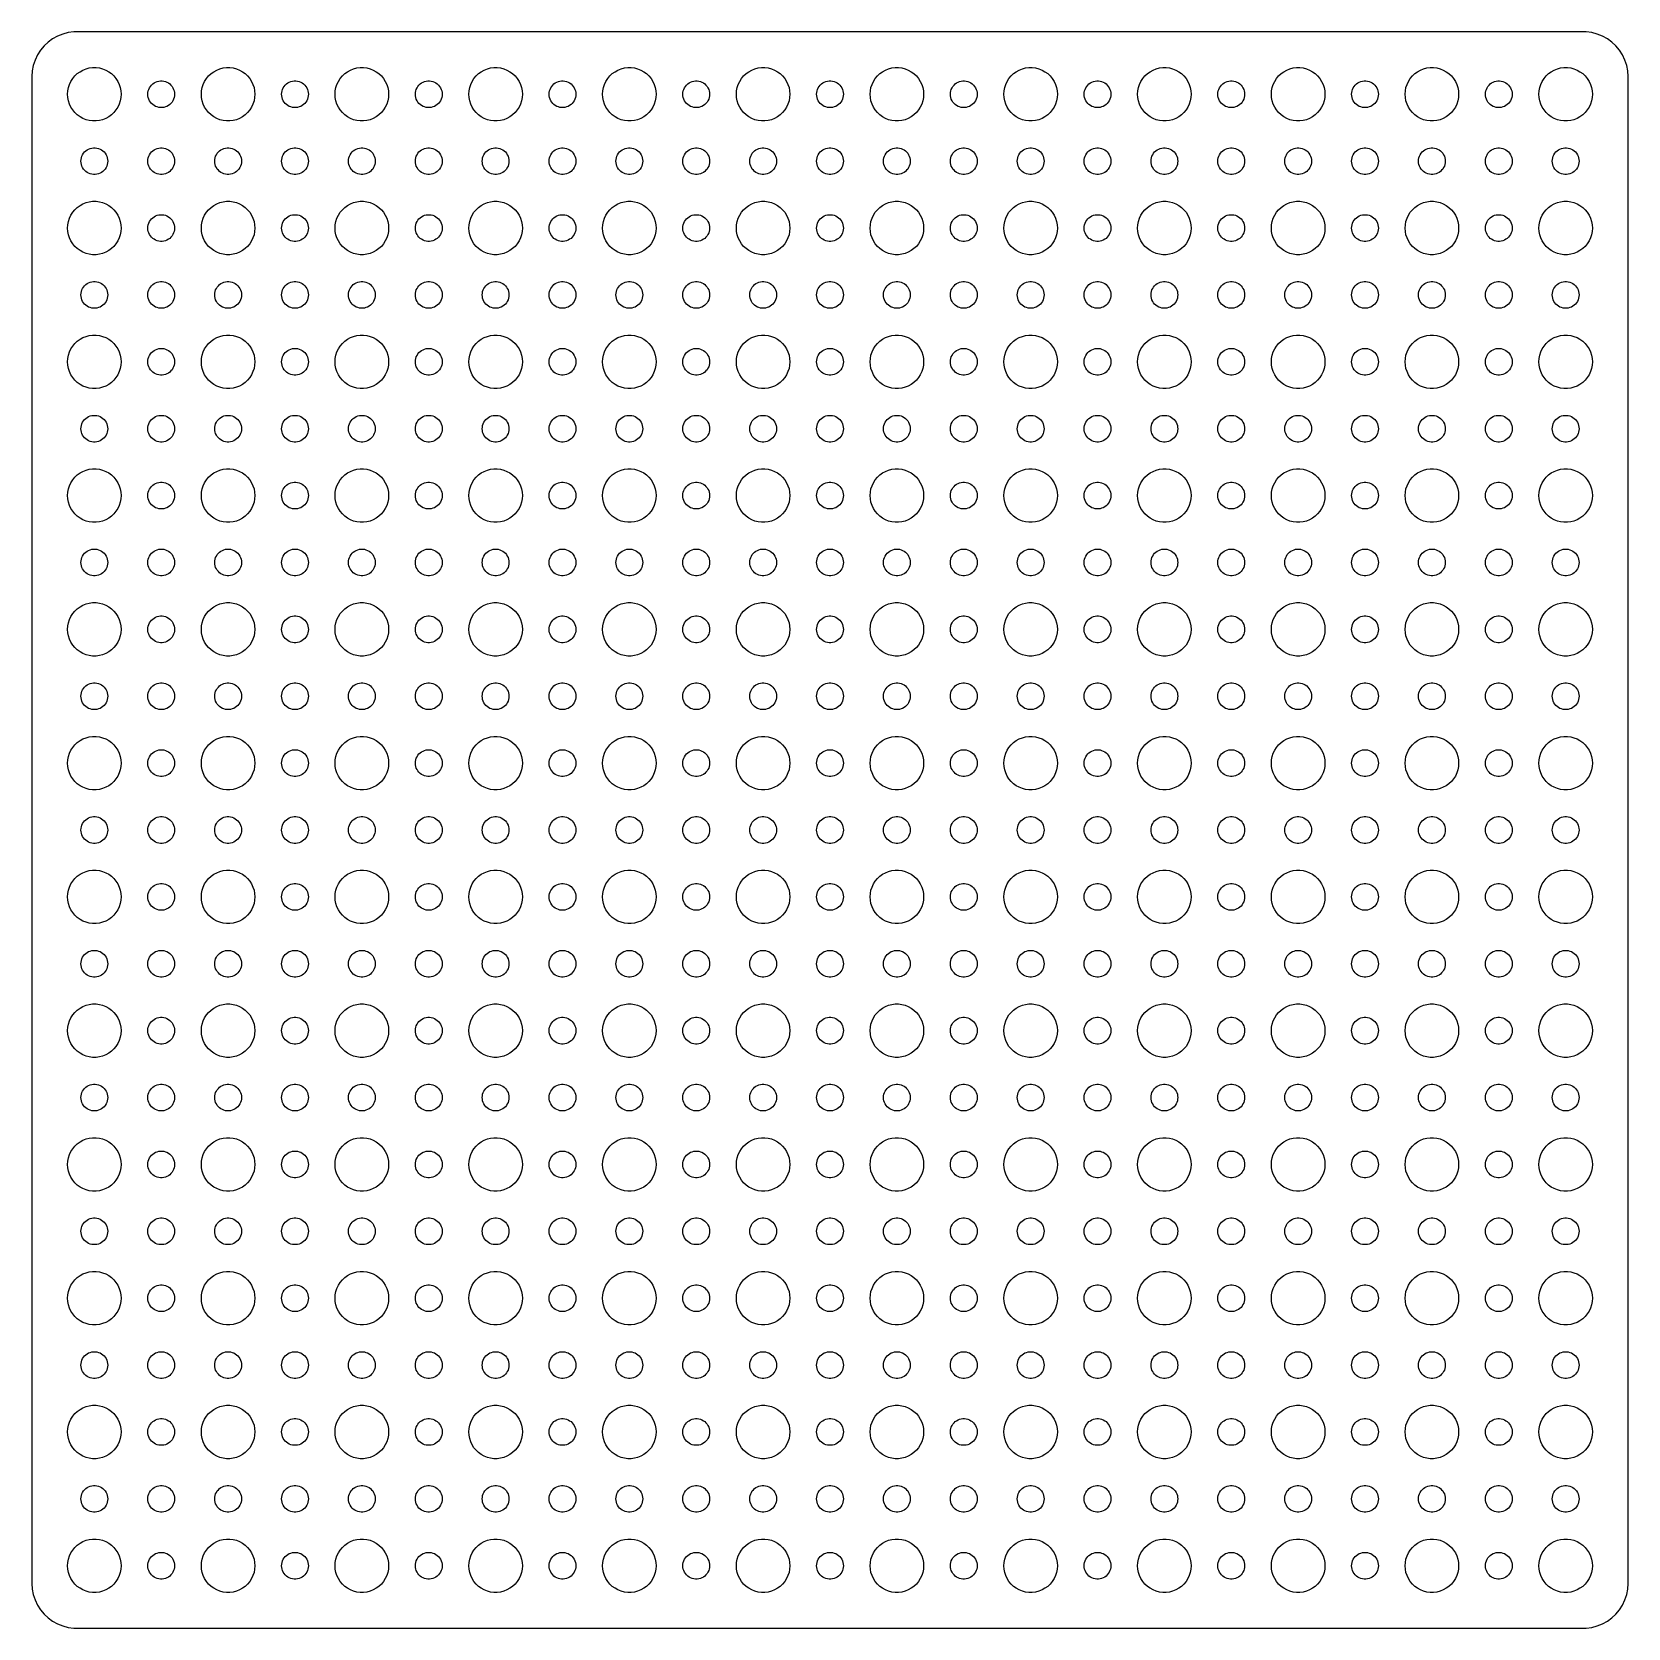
# Model space of a CAD drawing. Header units: metres. Extents: x -90 to 90, y -89 to 89.
import ezdxf

# ---------------------------------------------------------------- set-up
doc = ezdxf.new("R2010")
doc.units = ezdxf.units.M

msp = doc.modelspace()

# ---------------------------------------------------------------- linework, layer by layer
for p, q in [((-88.1448, 87.9227), (-88.5451, 87.4389)), ((-87.6871, 88.3526), (-88.1448, 87.9227)), ((-87.1791, 88.7216), (-87.6871, 88.3526)), ((-86.6289, 89.0241), (-87.1791, 88.7216)), ((-86.0451, 89.2553), (-86.6289, 89.0241)), ((-85.4369, 89.4114), (-86.0451, 89.2553)), ((-84.8139, 89.4901), (-85.4369, 89.4114)), ((84.8139, 89.4901), (-84.8139, 89.4901)), ((85.4369, 89.4114), (84.8139, 89.4901)), ((86.0451, 89.2553), (85.4369, 89.4114)), ((86.6289, 89.0241), (86.0451, 89.2553)), ((87.1791, 88.7216), (86.6289, 89.0241)), ((87.6871, 88.3526), (87.1791, 88.7216)), ((88.1448, 87.9227), (87.6871, 88.3526)), ((88.5451, 87.4389), (88.1448, 87.9227)), ((-89.1489, 86.3406), (-89.3429, 85.7434)), ((-88.8815, 86.9088), (-89.1489, 86.3406)), ((-88.5451, 87.4389), (-88.8815, 86.9088)), ((88.8815, 86.9088), (88.5451, 87.4389)), ((89.1489, 86.3406), (88.8815, 86.9088)), ((89.3429, 85.7434), (89.1489, 86.3406)), ((-89.4606, 85.1267), (-89.5, 84.5)), ((-89.5, 84.5), (-89.5, -84.5)), ((-89.3429, 85.7434), (-89.4606, 85.1267)), ((-85.1289, 83.9453), (-84.927, 84.2634)), ((-84.927, 84.2634), (-84.6869, 84.5536)), ((-84.6869, 84.5536), (-84.4123, 84.8115)), ((-84.4123, 84.8115), (-84.1075, 85.033)), ((-84.1075, 85.033), (-83.7773, 85.2145)), ((-83.7773, 85.2145), (-83.427, 85.3532)), ((-83.427, 85.3532), (-83.0621, 85.4469)), ((-83.0621, 85.4469), (-82.6884, 85.4941)), ((-82.6884, 85.4941), (-82.3116, 85.4941)), ((-82.3116, 85.4941), (-81.9379, 85.4469)), ((-81.9379, 85.4469), (-81.573, 85.3532)), ((-81.573, 85.3532), (-81.2227, 85.2145)), ((-81.2227, 85.2145), (-80.8925, 85.033)), ((-80.8925, 85.033), (-80.5877, 84.8115)), ((-80.5877, 84.8115), (-80.3131, 84.5536)), ((-80.3131, 84.5536), (-80.073, 84.2634)), ((-80.073, 84.2634), (-79.8711, 83.9453)), ((-70.1289, 83.9453), (-69.927, 84.2634)), ((-69.927, 84.2634), (-69.6869, 84.5536)), ((-69.6869, 84.5536), (-69.4123, 84.8115)), ((-69.4123, 84.8115), (-69.1075, 85.033)), ((-69.1075, 85.033), (-68.7773, 85.2145)), ((-68.7773, 85.2145), (-68.427, 85.3532)), ((-68.427, 85.3532), (-68.0621, 85.4469)), ((-68.0621, 85.4469), (-67.6884, 85.4941)), ((-67.6884, 85.4941), (-67.3116, 85.4941)), ((-67.3116, 85.4941), (-66.9379, 85.4469)), ((-66.9379, 85.4469), (-66.573, 85.3532)), ((-66.573, 85.3532), (-66.2227, 85.2145)), ((-66.2227, 85.2145), (-65.8925, 85.033)), ((-65.8925, 85.033), (-65.5877, 84.8115)), ((-65.5877, 84.8115), (-65.3131, 84.5536)), ((-65.3131, 84.5536), (-65.073, 84.2634)), ((-65.073, 84.2634), (-64.8711, 83.9453)), ((-55.1289, 83.9453), (-54.927, 84.2634)), ((-54.927, 84.2634), (-54.6869, 84.5536)), ((-54.6869, 84.5536), (-54.4123, 84.8115)), ((-54.4123, 84.8115), (-54.1075, 85.033)), ((-54.1075, 85.033), (-53.7773, 85.2145)), ((-53.7773, 85.2145), (-53.427, 85.3532)), ((-53.427, 85.3532), (-53.0621, 85.4469)), ((-53.0621, 85.4469), (-52.6884, 85.4941)), ((-52.6884, 85.4941), (-52.3116, 85.4941)), ((-52.3116, 85.4941), (-51.9379, 85.4469)), ((-51.9379, 85.4469), (-51.5729, 85.3532)), ((-51.5729, 85.3532), (-51.2227, 85.2145)), ((-51.2227, 85.2145), (-50.8925, 85.033)), ((-50.8925, 85.033), (-50.5877, 84.8115)), ((-50.5877, 84.8115), (-50.3131, 84.5536)), ((-50.3131, 84.5536), (-50.0729, 84.2634)), ((-50.0729, 84.2634), (-49.8711, 83.9453)), ((-40.1289, 83.9453), (-39.927, 84.2634)), ((-39.927, 84.2634), (-39.6869, 84.5536)), ((-39.6869, 84.5536), (-39.4123, 84.8115)), ((-39.4123, 84.8115), (-39.1075, 85.033)), ((-39.1075, 85.033), (-38.7773, 85.2145)), ((-38.7773, 85.2145), (-38.427, 85.3532)), ((-38.427, 85.3532), (-38.0621, 85.4469)), ((-38.0621, 85.4469), (-37.6884, 85.4941)), ((-37.6884, 85.4941), (-37.3116, 85.4941)), ((-37.3116, 85.4941), (-36.9379, 85.4469)), ((-36.9379, 85.4469), (-36.5729, 85.3532)), ((-36.5729, 85.3532), (-36.2227, 85.2145)), ((-36.2227, 85.2145), (-35.8925, 85.033)), ((-35.8925, 85.033), (-35.5877, 84.8115)), ((-35.5877, 84.8115), (-35.3131, 84.5536)), ((-35.3131, 84.5536), (-35.0729, 84.2634)), ((-35.0729, 84.2634), (-34.8711, 83.9453)), ((-25.1289, 83.9453), (-24.927, 84.2634)), ((-24.927, 84.2634), (-24.6869, 84.5536)), ((-24.6869, 84.5536), (-24.4123, 84.8115)), ((-24.4123, 84.8115), (-24.1075, 85.033)), ((-24.1075, 85.033), (-23.7773, 85.2145)), ((-23.7773, 85.2145), (-23.427, 85.3532)), ((-23.427, 85.3532), (-23.0621, 85.4469)), ((-23.0621, 85.4469), (-22.6884, 85.4941)), ((-22.6884, 85.4941), (-22.3116, 85.4941)), ((-22.3116, 85.4941), (-21.9379, 85.4469)), ((-21.9379, 85.4469), (-21.5729, 85.3532)), ((-21.5729, 85.3532), (-21.2227, 85.2145)), ((-21.2227, 85.2145), (-20.8925, 85.033)), ((-20.8925, 85.033), (-20.5877, 84.8115)), ((-20.5877, 84.8115), (-20.3131, 84.5536)), ((-20.3131, 84.5536), (-20.0729, 84.2634)), ((-20.0729, 84.2634), (-19.8711, 83.9453)), ((-10.1289, 83.9453), (-9.92705, 84.2634)), ((-9.92705, 84.2634), (-9.6869, 84.5536)), ((-9.6869, 84.5536), (-9.41226, 84.8115)), ((-9.41226, 84.8115), (-9.10747, 85.033)), ((-9.10747, 85.033), (-8.77733, 85.2145)), ((-8.77733, 85.2145), (-8.42705, 85.3532)), ((-8.42705, 85.3532), (-8.06213, 85.4469)), ((-8.06213, 85.4469), (-7.68837, 85.4941)), ((-7.68837, 85.4941), (-7.31161, 85.4941)), ((-7.31161, 85.4941), (-6.93785, 85.4469)), ((-6.93785, 85.4469), (-6.57294, 85.3532)), ((-6.57294, 85.3532), (-6.22266, 85.2145)), ((-6.22266, 85.2145), (-5.89252, 85.033)), ((-5.89252, 85.033), (-5.58772, 84.8115)), ((-5.58772, 84.8115), (-5.31308, 84.5536)), ((-5.31308, 84.5536), (-5.07294, 84.2634)), ((-5.07294, 84.2634), (-4.87108, 83.9453)), ((4.87108, 83.9453), (5.07294, 84.2634)), ((5.07294, 84.2634), (5.31308, 84.5536)), ((5.31308, 84.5536), (5.58772, 84.8115)), ((5.58772, 84.8115), (5.89252, 85.033)), ((5.89252, 85.033), (6.22266, 85.2145)), ((6.22266, 85.2145), (6.57294, 85.3532)), ((6.57294, 85.3532), (6.93785, 85.4469)), ((6.93785, 85.4469), (7.31161, 85.4941)), ((7.31161, 85.4941), (7.68837, 85.4941)), ((7.68837, 85.4941), (8.06213, 85.4469)), ((8.06213, 85.4469), (8.42705, 85.3532)), ((8.42705, 85.3532), (8.77733, 85.2145)), ((8.77733, 85.2145), (9.10747, 85.033)), ((9.10747, 85.033), (9.41226, 84.8115)), ((9.41226, 84.8115), (9.6869, 84.5536)), ((9.6869, 84.5536), (9.92705, 84.2634)), ((9.92705, 84.2634), (10.1289, 83.9453)), ((19.8711, 83.9453), (20.0729, 84.2634)), ((20.0729, 84.2634), (20.3131, 84.5536)), ((20.3131, 84.5536), (20.5877, 84.8115)), ((20.5877, 84.8115), (20.8925, 85.033)), ((20.8925, 85.033), (21.2227, 85.2145)), ((21.2227, 85.2145), (21.5729, 85.3532)), ((21.5729, 85.3532), (21.9379, 85.4469)), ((21.9379, 85.4469), (22.3116, 85.4941)), ((22.3116, 85.4941), (22.6884, 85.4941)), ((22.6884, 85.4941), (23.0621, 85.4469)), ((23.0621, 85.4469), (23.427, 85.3532)), ((23.427, 85.3532), (23.7773, 85.2145)), ((23.7773, 85.2145), (24.1075, 85.033)), ((24.1075, 85.033), (24.4123, 84.8115)), ((24.4123, 84.8115), (24.6869, 84.5536)), ((24.6869, 84.5536), (24.927, 84.2634)), ((24.927, 84.2634), (25.1289, 83.9453)), ((34.8711, 83.9453), (35.0729, 84.2634)), ((35.0729, 84.2634), (35.3131, 84.5536)), ((35.3131, 84.5536), (35.5877, 84.8115)), ((35.5877, 84.8115), (35.8925, 85.033)), ((35.8925, 85.033), (36.2227, 85.2145)), ((36.2227, 85.2145), (36.5729, 85.3532)), ((36.5729, 85.3532), (36.9379, 85.4469)), ((36.9379, 85.4469), (37.3116, 85.4941)), ((37.3116, 85.4941), (37.6884, 85.4941)), ((37.6884, 85.4941), (38.0621, 85.4469)), ((38.0621, 85.4469), (38.427, 85.3532)), ((38.427, 85.3532), (38.7773, 85.2145)), ((38.7773, 85.2145), (39.1075, 85.033)), ((39.1075, 85.033), (39.4123, 84.8115)), ((39.4123, 84.8115), (39.6869, 84.5536)), ((39.6869, 84.5536), (39.927, 84.2634)), ((39.927, 84.2634), (40.1289, 83.9453)), ((49.8711, 83.9453), (50.0729, 84.2634)), ((50.0729, 84.2634), (50.3131, 84.5536)), ((50.3131, 84.5536), (50.5877, 84.8115)), ((50.5877, 84.8115), (50.8925, 85.033)), ((50.8925, 85.033), (51.2227, 85.2145)), ((51.2227, 85.2145), (51.5729, 85.3532)), ((51.5729, 85.3532), (51.9379, 85.4469)), ((51.9379, 85.4469), (52.3116, 85.4941)), ((52.3116, 85.4941), (52.6884, 85.4941)), ((52.6884, 85.4941), (53.0621, 85.4469)), ((53.0621, 85.4469), (53.427, 85.3532)), ((53.427, 85.3532), (53.7773, 85.2145)), ((53.7773, 85.2145), (54.1075, 85.033)), ((54.1075, 85.033), (54.4123, 84.8115)), ((54.4123, 84.8115), (54.6869, 84.5536)), ((54.6869, 84.5536), (54.927, 84.2634)), ((54.927, 84.2634), (55.1289, 83.9453)), ((64.8711, 83.9453), (65.073, 84.2634)), ((65.073, 84.2634), (65.3131, 84.5536)), ((65.3131, 84.5536), (65.5877, 84.8115)), ((65.5877, 84.8115), (65.8925, 85.033)), ((65.8925, 85.033), (66.2227, 85.2145)), ((66.2227, 85.2145), (66.573, 85.3532)), ((66.573, 85.3532), (66.9379, 85.4469)), ((66.9379, 85.4469), (67.3116, 85.4941)), ((67.3116, 85.4941), (67.6884, 85.4941)), ((67.6884, 85.4941), (68.0621, 85.4469)), ((68.0621, 85.4469), (68.427, 85.3532)), ((68.427, 85.3532), (68.7773, 85.2145)), ((68.7773, 85.2145), (69.1075, 85.033)), ((69.1075, 85.033), (69.4123, 84.8115)), ((69.4123, 84.8115), (69.6869, 84.5536)), ((69.6869, 84.5536), (69.927, 84.2634)), ((69.927, 84.2634), (70.1289, 83.9453)), ((79.8711, 83.9453), (80.073, 84.2634)), ((80.073, 84.2634), (80.3131, 84.5536)), ((80.3131, 84.5536), (80.5877, 84.8115)), ((80.5877, 84.8115), (80.8925, 85.033)), ((80.8925, 85.033), (81.2227, 85.2145)), ((81.2227, 85.2145), (81.573, 85.3532)), ((81.573, 85.3532), (81.9379, 85.4469)), ((81.9379, 85.4469), (82.3116, 85.4941)), ((82.3116, 85.4941), (82.6884, 85.4941)), ((82.6884, 85.4941), (83.0621, 85.4469)), ((83.0621, 85.4469), (83.427, 85.3532)), ((83.427, 85.3532), (83.7773, 85.2145)), ((83.7773, 85.2145), (84.1075, 85.033)), ((84.1075, 85.033), (84.4123, 84.8115)), ((84.4123, 84.8115), (84.6869, 84.5536)), ((84.6869, 84.5536), (84.927, 84.2634)), ((84.927, 84.2634), (85.1289, 83.9453)), ((89.4606, 85.1267), (89.3429, 85.7434)), ((89.5, 84.5), (89.4606, 85.1267)), ((89.5, -84.5), (89.5, 84.5)), ((-85.5, 82.5), (-85.4763, 82.876)), ((-85.4763, 82.124), (-85.5, 82.5)), ((-85.4763, 82.876), (-85.4057, 83.2461)), ((-85.4057, 83.2461), (-85.2893, 83.6044)), ((-85.2893, 83.6044), (-85.1289, 83.9453)), ((-79.8711, 83.9453), (-79.7107, 83.6044)), ((-79.7107, 83.6044), (-79.5943, 83.2461)), ((-79.5943, 83.2461), (-79.5237, 82.876)), ((-79.5237, 82.876), (-79.5, 82.5)), ((-79.5, 82.5), (-79.5237, 82.124)), ((-76.5, 82.5), (-76.4882, 82.688)), ((-76.4882, 82.312), (-76.5, 82.5)), ((-76.4882, 82.688), (-76.4529, 82.873)), ((-76.4529, 82.873), (-76.3947, 83.0522)), ((-76.3947, 83.0522), (-76.3145, 83.2226)), ((-76.3145, 83.2226), (-76.2135, 83.3817)), ((-76.2135, 83.3817), (-76.0934, 83.5268)), ((-76.0934, 83.5268), (-75.9561, 83.6558)), ((-75.9561, 83.6558), (-75.8037, 83.7665)), ((-75.8037, 83.7665), (-75.6387, 83.8572)), ((-75.6387, 83.8572), (-75.4635, 83.9266)), ((-75.4635, 83.9266), (-75.2811, 83.9734)), ((-75.2811, 83.9734), (-75.0942, 83.997)), ((-75.0942, 83.997), (-74.9058, 83.997)), ((-74.9058, 83.997), (-74.7189, 83.9734)), ((-74.7189, 83.9734), (-74.5365, 83.9266)), ((-74.5365, 83.9266), (-74.3613, 83.8572)), ((-74.3613, 83.8572), (-74.1963, 83.7665)), ((-74.1963, 83.7665), (-74.0439, 83.6558)), ((-74.0439, 83.6558), (-73.9065, 83.5268)), ((-73.9065, 83.5268), (-73.7865, 83.3817)), ((-73.7865, 83.3817), (-73.6855, 83.2226)), ((-73.6855, 83.2226), (-73.6053, 83.0522)), ((-73.6053, 83.0522), (-73.5471, 82.873)), ((-73.5471, 82.873), (-73.5118, 82.688)), ((-73.5118, 82.688), (-73.5, 82.5)), ((-73.5, 82.5), (-73.5118, 82.312)), ((-70.5, 82.5), (-70.4763, 82.876)), ((-70.4763, 82.124), (-70.5, 82.5)), ((-70.4763, 82.876), (-70.4057, 83.2461)), ((-70.4057, 83.2461), (-70.2893, 83.6044)), ((-70.2893, 83.6044), (-70.1289, 83.9453)), ((-64.8711, 83.9453), (-64.7107, 83.6044)), ((-64.7107, 83.6044), (-64.5943, 83.2461)), ((-64.5943, 83.2461), (-64.5237, 82.876)), ((-64.5237, 82.876), (-64.5, 82.5)), ((-64.5, 82.5), (-64.5237, 82.124)), ((-61.5, 82.5), (-61.4882, 82.688)), ((-61.4882, 82.312), (-61.5, 82.5)), ((-61.4882, 82.688), (-61.4529, 82.873)), ((-61.4529, 82.873), (-61.3947, 83.0522)), ((-61.3947, 83.0522), (-61.3145, 83.2226)), ((-61.3145, 83.2226), (-61.2135, 83.3817)), ((-61.2135, 83.3817), (-61.0934, 83.5268)), ((-61.0934, 83.5268), (-60.9561, 83.6558)), ((-60.9561, 83.6558), (-60.8037, 83.7665)), ((-60.8037, 83.7665), (-60.6387, 83.8572)), ((-60.6387, 83.8572), (-60.4635, 83.9266)), ((-60.4635, 83.9266), (-60.2811, 83.9734)), ((-60.2811, 83.9734), (-60.0942, 83.997)), ((-60.0942, 83.997), (-59.9058, 83.997)), ((-59.9058, 83.997), (-59.7189, 83.9734)), ((-59.7189, 83.9734), (-59.5365, 83.9266)), ((-59.5365, 83.9266), (-59.3613, 83.8572)), ((-59.3613, 83.8572), (-59.1963, 83.7665)), ((-59.1963, 83.7665), (-59.0439, 83.6558)), ((-59.0439, 83.6558), (-58.9065, 83.5268)), ((-58.9065, 83.5268), (-58.7865, 83.3817)), ((-58.7865, 83.3817), (-58.6855, 83.2226)), ((-58.6855, 83.2226), (-58.6053, 83.0522)), ((-58.6053, 83.0522), (-58.5471, 82.873)), ((-58.5471, 82.873), (-58.5118, 82.688)), ((-58.5118, 82.688), (-58.5, 82.5)), ((-58.5, 82.5), (-58.5118, 82.312)), ((-55.5, 82.5), (-55.4763, 82.876)), ((-55.4763, 82.124), (-55.5, 82.5)), ((-55.4763, 82.876), (-55.4057, 83.2461)), ((-55.4057, 83.2461), (-55.2893, 83.6044)), ((-55.2893, 83.6044), (-55.1289, 83.9453)), ((-49.8711, 83.9453), (-49.7107, 83.6044)), ((-49.7107, 83.6044), (-49.5942, 83.2461)), ((-49.5942, 83.2461), (-49.5237, 82.876)), ((-49.5237, 82.876), (-49.5, 82.5)), ((-49.5, 82.5), (-49.5237, 82.124)), ((-46.5, 82.5), (-46.4882, 82.688)), ((-46.4882, 82.312), (-46.5, 82.5)), ((-46.4882, 82.688), (-46.4529, 82.873)), ((-46.4529, 82.873), (-46.3947, 83.0522)), ((-46.3947, 83.0522), (-46.3145, 83.2226)), ((-46.3145, 83.2226), (-46.2135, 83.3817)), ((-46.2135, 83.3817), (-46.0934, 83.5268)), ((-46.0934, 83.5268), (-45.9561, 83.6558)), ((-45.9561, 83.6558), (-45.8037, 83.7665)), ((-45.8037, 83.7665), (-45.6387, 83.8572)), ((-45.6387, 83.8572), (-45.4635, 83.9266)), ((-45.4635, 83.9266), (-45.2811, 83.9734)), ((-45.2811, 83.9734), (-45.0942, 83.997)), ((-45.0942, 83.997), (-44.9058, 83.997)), ((-44.9058, 83.997), (-44.7189, 83.9734)), ((-44.7189, 83.9734), (-44.5365, 83.9266)), ((-44.5365, 83.9266), (-44.3613, 83.8572)), ((-44.3613, 83.8572), (-44.1963, 83.7665)), ((-44.1963, 83.7665), (-44.0439, 83.6558)), ((-44.0439, 83.6558), (-43.9065, 83.5268)), ((-43.9065, 83.5268), (-43.7865, 83.3817)), ((-43.7865, 83.3817), (-43.6855, 83.2226)), ((-43.6855, 83.2226), (-43.6053, 83.0522)), ((-43.6053, 83.0522), (-43.5471, 82.873)), ((-43.5471, 82.873), (-43.5118, 82.688)), ((-43.5118, 82.688), (-43.5, 82.5)), ((-43.5, 82.5), (-43.5118, 82.312)), ((-40.5, 82.5), (-40.4763, 82.876)), ((-40.4763, 82.124), (-40.5, 82.5)), ((-40.4763, 82.876), (-40.4057, 83.2461)), ((-40.4057, 83.2461), (-40.2893, 83.6044)), ((-40.2893, 83.6044), (-40.1289, 83.9453)), ((-34.8711, 83.9453), (-34.7107, 83.6044)), ((-34.7107, 83.6044), (-34.5942, 83.2461)), ((-34.5942, 83.2461), (-34.5237, 82.876)), ((-34.5237, 82.876), (-34.5, 82.5)), ((-34.5, 82.5), (-34.5237, 82.124)), ((-31.5, 82.5), (-31.4882, 82.688)), ((-31.4882, 82.312), (-31.5, 82.5)), ((-31.4882, 82.688), (-31.4529, 82.873)), ((-31.4529, 82.873), (-31.3947, 83.0522)), ((-31.3947, 83.0522), (-31.3145, 83.2226)), ((-31.3145, 83.2226), (-31.2135, 83.3817)), ((-31.2135, 83.3817), (-31.0934, 83.5268)), ((-31.0934, 83.5268), (-30.9561, 83.6558)), ((-30.9561, 83.6558), (-30.8037, 83.7665)), ((-30.8037, 83.7665), (-30.6387, 83.8572)), ((-30.6387, 83.8572), (-30.4635, 83.9266)), ((-30.4635, 83.9266), (-30.2811, 83.9734)), ((-30.2811, 83.9734), (-30.0942, 83.997)), ((-30.0942, 83.997), (-29.9058, 83.997)), ((-29.9058, 83.997), (-29.7189, 83.9734)), ((-29.7189, 83.9734), (-29.5365, 83.9266)), ((-29.5365, 83.9266), (-29.3613, 83.8572)), ((-29.3613, 83.8572), (-29.1963, 83.7665)), ((-29.1963, 83.7665), (-29.0439, 83.6558)), ((-29.0439, 83.6558), (-28.9065, 83.5268)), ((-28.9065, 83.5268), (-28.7865, 83.3817)), ((-28.7865, 83.3817), (-28.6855, 83.2226)), ((-28.6855, 83.2226), (-28.6053, 83.0522)), ((-28.6053, 83.0522), (-28.5471, 82.873)), ((-28.5471, 82.873), (-28.5118, 82.688)), ((-28.5118, 82.688), (-28.5, 82.5)), ((-28.5, 82.5), (-28.5118, 82.312)), ((-25.5, 82.5), (-25.4763, 82.876)), ((-25.4763, 82.124), (-25.5, 82.5)), ((-25.4763, 82.876), (-25.4057, 83.2461)), ((-25.4057, 83.2461), (-25.2893, 83.6044)), ((-25.2893, 83.6044), (-25.1289, 83.9453)), ((-19.8711, 83.9453), (-19.7107, 83.6044)), ((-19.7107, 83.6044), (-19.5942, 83.2461)), ((-19.5942, 83.2461), (-19.5237, 82.876)), ((-19.5237, 82.876), (-19.5, 82.5)), ((-19.5, 82.5), (-19.5237, 82.124)), ((-16.5, 82.5), (-16.4882, 82.688)), ((-16.4882, 82.312), (-16.5, 82.5)), ((-16.4882, 82.688), (-16.4529, 82.873)), ((-16.4529, 82.873), (-16.3947, 83.0522)), ((-16.3947, 83.0522), (-16.3145, 83.2226)), ((-16.3145, 83.2226), (-16.2135, 83.3817)), ((-16.2135, 83.3817), (-16.0934, 83.5268)), ((-16.0934, 83.5268), (-15.9561, 83.6558)), ((-15.9561, 83.6558), (-15.8037, 83.7665)), ((-15.8037, 83.7665), (-15.6387, 83.8572)), ((-15.6387, 83.8572), (-15.4635, 83.9266)), ((-15.4635, 83.9266), (-15.2811, 83.9734)), ((-15.2811, 83.9734), (-15.0942, 83.997)), ((-15.0942, 83.997), (-14.9058, 83.997)), ((-14.9058, 83.997), (-14.7189, 83.9734)), ((-14.7189, 83.9734), (-14.5365, 83.9266)), ((-14.5365, 83.9266), (-14.3613, 83.8572)), ((-14.3613, 83.8572), (-14.1963, 83.7665)), ((-14.1963, 83.7665), (-14.0439, 83.6558)), ((-14.0439, 83.6558), (-13.9065, 83.5268)), ((-13.9065, 83.5268), (-13.7865, 83.3817)), ((-13.7865, 83.3817), (-13.6855, 83.2226)), ((-13.6855, 83.2226), (-13.6053, 83.0522)), ((-13.6053, 83.0522), (-13.5471, 82.873)), ((-13.5471, 82.873), (-13.5118, 82.688)), ((-13.5118, 82.688), (-13.5, 82.5)), ((-13.5, 82.5), (-13.5118, 82.312)), ((-10.5, 82.5), (-10.4763, 82.876)), ((-10.4763, 82.124), (-10.5, 82.5)), ((-10.4763, 82.876), (-10.4057, 83.2461)), ((-10.4057, 83.2461), (-10.2893, 83.6044)), ((-10.2893, 83.6044), (-10.1289, 83.9453)), ((-4.87108, 83.9453), (-4.71066, 83.6044)), ((-4.71066, 83.6044), (-4.59424, 83.2461)), ((-4.59424, 83.2461), (-4.52365, 82.876)), ((-4.52365, 82.876), (-4.5, 82.5)), ((-4.5, 82.5), (-4.52365, 82.124)), ((-1.5, 82.5), (-1.48816, 82.688)), ((-1.48816, 82.312), (-1.5, 82.5)), ((-1.48816, 82.688), (-1.45287, 82.873)), ((-1.45287, 82.873), (-1.39465, 83.0522)), ((-1.39465, 83.0522), (-1.31445, 83.2226)), ((-1.31445, 83.2226), (-1.21352, 83.3817)), ((-1.21352, 83.3817), (-1.09344, 83.5268)), ((-1.09344, 83.5268), (-0.95613, 83.6558)), ((-0.95613, 83.6558), (-0.80373, 83.7665)), ((-0.80373, 83.7665), (-0.63866, 83.8572)), ((-0.63866, 83.8572), (-0.46352, 83.9266)), ((-0.46352, 83.9266), (-0.28107, 83.9734)), ((-0.28107, 83.9734), (-0.09418, 83.997)), ((-0.09418, 83.997), (0.09418, 83.997)), ((0.09418, 83.997), (0.28107, 83.9734)), ((0.28107, 83.9734), (0.46352, 83.9266)), ((0.46352, 83.9266), (0.63866, 83.8572)), ((0.63866, 83.8572), (0.80373, 83.7665)), ((0.80373, 83.7665), (0.95613, 83.6558)), ((0.95613, 83.6558), (1.09344, 83.5268)), ((1.09344, 83.5268), (1.21352, 83.3817)), ((1.21352, 83.3817), (1.31445, 83.2226)), ((1.31445, 83.2226), (1.39465, 83.0522)), ((1.39465, 83.0522), (1.45287, 82.873)), ((1.45287, 82.873), (1.48816, 82.688)), ((1.48816, 82.688), (1.5, 82.5)), ((1.5, 82.5), (1.48816, 82.312)), ((4.5, 82.5), (4.52365, 82.876)), ((4.52365, 82.124), (4.5, 82.5)), ((4.52365, 82.876), (4.59424, 83.2461)), ((4.59424, 83.2461), (4.71066, 83.6044)), ((4.71066, 83.6044), (4.87108, 83.9453)), ((10.1289, 83.9453), (10.2893, 83.6044)), ((10.2893, 83.6044), (10.4057, 83.2461)), ((10.4057, 83.2461), (10.4763, 82.876)), ((10.4763, 82.876), (10.5, 82.5)), ((10.5, 82.5), (10.4763, 82.124)), ((13.5, 82.5), (13.5118, 82.688)), ((13.5118, 82.312), (13.5, 82.5)), ((13.5118, 82.688), (13.5471, 82.873)), ((13.5471, 82.873), (13.6053, 83.0522)), ((13.6053, 83.0522), (13.6855, 83.2226)), ((13.6855, 83.2226), (13.7865, 83.3817)), ((13.7865, 83.3817), (13.9065, 83.5268)), ((13.9065, 83.5268), (14.0439, 83.6558)), ((14.0439, 83.6558), (14.1963, 83.7665)), ((14.1963, 83.7665), (14.3613, 83.8572)), ((14.3613, 83.8572), (14.5365, 83.9266)), ((14.5365, 83.9266), (14.7189, 83.9734)), ((14.7189, 83.9734), (14.9058, 83.997)), ((14.9058, 83.997), (15.0942, 83.997)), ((15.0942, 83.997), (15.2811, 83.9734)), ((15.2811, 83.9734), (15.4635, 83.9266)), ((15.4635, 83.9266), (15.6387, 83.8572)), ((15.6387, 83.8572), (15.8037, 83.7665)), ((15.8037, 83.7665), (15.9561, 83.6558)), ((15.9561, 83.6558), (16.0934, 83.5268)), ((16.0934, 83.5268), (16.2135, 83.3817)), ((16.2135, 83.3817), (16.3145, 83.2226)), ((16.3145, 83.2226), (16.3947, 83.0522)), ((16.3947, 83.0522), (16.4529, 82.873)), ((16.4529, 82.873), (16.4882, 82.688)), ((16.4882, 82.688), (16.5, 82.5)), ((16.5, 82.5), (16.4882, 82.312)), ((19.5, 82.5), (19.5237, 82.876)), ((19.5237, 82.124), (19.5, 82.5)), ((19.5237, 82.876), (19.5942, 83.2461)), ((19.5942, 83.2461), (19.7107, 83.6044)), ((19.7107, 83.6044), (19.8711, 83.9453)), ((25.1289, 83.9453), (25.2893, 83.6044)), ((25.2893, 83.6044), (25.4057, 83.2461)), ((25.4057, 83.2461), (25.4763, 82.876)), ((25.4763, 82.876), (25.5, 82.5)), ((25.5, 82.5), (25.4763, 82.124)), ((28.5, 82.5), (28.5118, 82.688)), ((28.5118, 82.312), (28.5, 82.5)), ((28.5118, 82.688), (28.5471, 82.873)), ((28.5471, 82.873), (28.6053, 83.0522)), ((28.6053, 83.0522), (28.6855, 83.2226)), ((28.6855, 83.2226), (28.7865, 83.3817)), ((28.7865, 83.3817), (28.9065, 83.5268)), ((28.9065, 83.5268), (29.0439, 83.6558)), ((29.0439, 83.6558), (29.1963, 83.7665)), ((29.1963, 83.7665), (29.3613, 83.8572)), ((29.3613, 83.8572), (29.5365, 83.9266)), ((29.5365, 83.9266), (29.7189, 83.9734)), ((29.7189, 83.9734), (29.9058, 83.997)), ((29.9058, 83.997), (30.0942, 83.997)), ((30.0942, 83.997), (30.2811, 83.9734)), ((30.2811, 83.9734), (30.4635, 83.9266)), ((30.4635, 83.9266), (30.6387, 83.8572)), ((30.6387, 83.8572), (30.8037, 83.7665)), ((30.8037, 83.7665), (30.9561, 83.6558)), ((30.9561, 83.6558), (31.0934, 83.5268)), ((31.0934, 83.5268), (31.2135, 83.3817)), ((31.2135, 83.3817), (31.3145, 83.2226)), ((31.3145, 83.2226), (31.3947, 83.0522)), ((31.3947, 83.0522), (31.4529, 82.873)), ((31.4529, 82.873), (31.4882, 82.688)), ((31.4882, 82.688), (31.5, 82.5)), ((31.5, 82.5), (31.4882, 82.312)), ((34.5, 82.5), (34.5237, 82.876)), ((34.5237, 82.124), (34.5, 82.5)), ((34.5237, 82.876), (34.5942, 83.2461)), ((34.5942, 83.2461), (34.7107, 83.6044)), ((34.7107, 83.6044), (34.8711, 83.9453)), ((40.1289, 83.9453), (40.2893, 83.6044)), ((40.2893, 83.6044), (40.4057, 83.2461)), ((40.4057, 83.2461), (40.4763, 82.876)), ((40.4763, 82.876), (40.5, 82.5)), ((40.5, 82.5), (40.4763, 82.124)), ((43.5, 82.5), (43.5118, 82.688)), ((43.5118, 82.312), (43.5, 82.5)), ((43.5118, 82.688), (43.5471, 82.873)), ((43.5471, 82.873), (43.6053, 83.0522)), ((43.6053, 83.0522), (43.6855, 83.2226)), ((43.6855, 83.2226), (43.7865, 83.3817)), ((43.7865, 83.3817), (43.9065, 83.5268)), ((43.9065, 83.5268), (44.0439, 83.6558)), ((44.0439, 83.6558), (44.1963, 83.7665)), ((44.1963, 83.7665), (44.3613, 83.8572)), ((44.3613, 83.8572), (44.5365, 83.9266)), ((44.5365, 83.9266), (44.7189, 83.9734)), ((44.7189, 83.9734), (44.9058, 83.997)), ((44.9058, 83.997), (45.0942, 83.997)), ((45.0942, 83.997), (45.2811, 83.9734)), ((45.2811, 83.9734), (45.4635, 83.9266)), ((45.4635, 83.9266), (45.6387, 83.8572)), ((45.6387, 83.8572), (45.8037, 83.7665)), ((45.8037, 83.7665), (45.9561, 83.6558)), ((45.9561, 83.6558), (46.0934, 83.5268)), ((46.0934, 83.5268), (46.2135, 83.3817)), ((46.2135, 83.3817), (46.3145, 83.2226)), ((46.3145, 83.2226), (46.3947, 83.0522)), ((46.3947, 83.0522), (46.4529, 82.873)), ((46.4529, 82.873), (46.4882, 82.688)), ((46.4882, 82.688), (46.5, 82.5)), ((46.5, 82.5), (46.4882, 82.312)), ((49.5, 82.5), (49.5237, 82.876)), ((49.5237, 82.124), (49.5, 82.5)), ((49.5237, 82.876), (49.5942, 83.2461)), ((49.5942, 83.2461), (49.7107, 83.6044)), ((49.7107, 83.6044), (49.8711, 83.9453)), ((55.1289, 83.9453), (55.2893, 83.6044)), ((55.2893, 83.6044), (55.4057, 83.2461)), ((55.4057, 83.2461), (55.4763, 82.876)), ((55.4763, 82.876), (55.5, 82.5)), ((55.5, 82.5), (55.4763, 82.124)), ((58.5, 82.5), (58.5118, 82.688)), ((58.5118, 82.312), (58.5, 82.5)), ((58.5118, 82.688), (58.5471, 82.873)), ((58.5471, 82.873), (58.6053, 83.0522)), ((58.6053, 83.0522), (58.6855, 83.2226)), ((58.6855, 83.2226), (58.7865, 83.3817)), ((58.7865, 83.3817), (58.9065, 83.5268)), ((58.9065, 83.5268), (59.0439, 83.6558)), ((59.0439, 83.6558), (59.1963, 83.7665)), ((59.1963, 83.7665), (59.3613, 83.8572)), ((59.3613, 83.8572), (59.5365, 83.9266)), ((59.5365, 83.9266), (59.7189, 83.9734)), ((59.7189, 83.9734), (59.9058, 83.997)), ((59.9058, 83.997), (60.0942, 83.997)), ((60.0942, 83.997), (60.2811, 83.9734)), ((60.2811, 83.9734), (60.4635, 83.9266)), ((60.4635, 83.9266), (60.6387, 83.8572)), ((60.6387, 83.8572), (60.8037, 83.7665)), ((60.8037, 83.7665), (60.9561, 83.6558)), ((60.9561, 83.6558), (61.0934, 83.5268)), ((61.0934, 83.5268), (61.2135, 83.3817)), ((61.2135, 83.3817), (61.3145, 83.2226)), ((61.3145, 83.2226), (61.3947, 83.0522)), ((61.3947, 83.0522), (61.4529, 82.873)), ((61.4529, 82.873), (61.4882, 82.688)), ((61.4882, 82.688), (61.5, 82.5)), ((61.5, 82.5), (61.4882, 82.312)), ((64.5, 82.5), (64.5237, 82.876)), ((64.5237, 82.124), (64.5, 82.5)), ((64.5237, 82.876), (64.5943, 83.2461)), ((64.5943, 83.2461), (64.7107, 83.6044)), ((64.7107, 83.6044), (64.8711, 83.9453)), ((70.1289, 83.9453), (70.2893, 83.6044)), ((70.2893, 83.6044), (70.4057, 83.2461)), ((70.4057, 83.2461), (70.4763, 82.876)), ((70.4763, 82.876), (70.5, 82.5)), ((70.5, 82.5), (70.4763, 82.124)), ((73.5, 82.5), (73.5118, 82.688)), ((73.5118, 82.312), (73.5, 82.5)), ((73.5118, 82.688), (73.5471, 82.873)), ((73.5471, 82.873), (73.6053, 83.0522)), ((73.6053, 83.0522), (73.6855, 83.2226)), ((73.6855, 83.2226), (73.7865, 83.3817)), ((73.7865, 83.3817), (73.9065, 83.5268)), ((73.9065, 83.5268), (74.0439, 83.6558)), ((74.0439, 83.6558), (74.1963, 83.7665)), ((74.1963, 83.7665), (74.3613, 83.8572)), ((74.3613, 83.8572), (74.5365, 83.9266)), ((74.5365, 83.9266), (74.7189, 83.9734)), ((74.7189, 83.9734), (74.9058, 83.997)), ((74.9058, 83.997), (75.0942, 83.997)), ((75.0942, 83.997), (75.2811, 83.9734)), ((75.2811, 83.9734), (75.4635, 83.9266)), ((75.4635, 83.9266), (75.6387, 83.8572)), ((75.6387, 83.8572), (75.8037, 83.7665)), ((75.8037, 83.7665), (75.9561, 83.6558)), ((75.9561, 83.6558), (76.0934, 83.5268)), ((76.0934, 83.5268), (76.2135, 83.3817)), ((76.2135, 83.3817), (76.3145, 83.2226)), ((76.3145, 83.2226), (76.3947, 83.0522)), ((76.3947, 83.0522), (76.4529, 82.873)), ((76.4529, 82.873), (76.4882, 82.688)), ((76.4882, 82.688), (76.5, 82.5)), ((76.5, 82.5), (76.4882, 82.312)), ((79.5, 82.5), (79.5237, 82.876)), ((79.5237, 82.124), (79.5, 82.5)), ((79.5237, 82.876), (79.5943, 83.2461)), ((79.5943, 83.2461), (79.7107, 83.6044)), ((79.7107, 83.6044), (79.8711, 83.9453)), ((85.1289, 83.9453), (85.2893, 83.6044)), ((85.2893, 83.6044), (85.4057, 83.2461)), ((85.4057, 83.2461), (85.4763, 82.876)), ((85.4763, 82.876), (85.5, 82.5)), ((85.5, 82.5), (85.4763, 82.124)), ((-85.4057, 81.7539), (-85.4763, 82.124)), ((-85.2893, 81.3956), (-85.4057, 81.7539)), ((-85.1289, 81.0547), (-85.2893, 81.3956)), ((-84.927, 80.7366), (-85.1289, 81.0547)), ((-84.6869, 80.4464), (-84.927, 80.7366)), ((-80.073, 80.7366), (-80.3131, 80.4464)), ((-79.8711, 81.0547), (-80.073, 80.7366)), ((-79.7107, 81.3956), (-79.8711, 81.0547)), ((-79.5943, 81.7539), (-79.7107, 81.3956)), ((-79.5237, 82.124), (-79.5943, 81.7539)), ((-76.4529, 82.127), (-76.4882, 82.312)), ((-76.3947, 81.9478), (-76.4529, 82.127)), ((-76.3145, 81.7774), (-76.3947, 81.9478)), ((-76.2135, 81.6183), (-76.3145, 81.7774)), ((-76.0934, 81.4732), (-76.2135, 81.6183)), ((-75.9561, 81.3442), (-76.0934, 81.4732)), ((-75.8037, 81.2335), (-75.9561, 81.3442)), ((-75.6387, 81.1428), (-75.8037, 81.2335)), ((-75.4635, 81.0734), (-75.6387, 81.1428)), ((-75.2811, 81.0266), (-75.4635, 81.0734)), ((-75.0942, 81.003), (-75.2811, 81.0266)), ((-74.9058, 81.003), (-75.0942, 81.003)), ((-74.7189, 81.0266), (-74.9058, 81.003)), ((-74.5365, 81.0734), (-74.7189, 81.0266)), ((-74.3613, 81.1428), (-74.5365, 81.0734)), ((-74.1963, 81.2335), (-74.3613, 81.1428)), ((-74.0439, 81.3442), (-74.1963, 81.2335)), ((-73.9065, 81.4732), (-74.0439, 81.3442)), ((-73.7865, 81.6183), (-73.9065, 81.4732)), ((-73.6855, 81.7774), (-73.7865, 81.6183)), ((-73.6053, 81.9478), (-73.6855, 81.7774)), ((-73.5471, 82.127), (-73.6053, 81.9478)), ((-73.5118, 82.312), (-73.5471, 82.127)), ((-70.4057, 81.7539), (-70.4763, 82.124)), ((-70.2893, 81.3956), (-70.4057, 81.7539)), ((-70.1289, 81.0547), (-70.2893, 81.3956)), ((-69.927, 80.7366), (-70.1289, 81.0547)), ((-69.6869, 80.4464), (-69.927, 80.7366)), ((-65.073, 80.7366), (-65.3131, 80.4464)), ((-64.8711, 81.0547), (-65.073, 80.7366)), ((-64.7107, 81.3956), (-64.8711, 81.0547)), ((-64.5943, 81.7539), (-64.7107, 81.3956)), ((-64.5237, 82.124), (-64.5943, 81.7539)), ((-61.4529, 82.127), (-61.4882, 82.312)), ((-61.3947, 81.9478), (-61.4529, 82.127)), ((-61.3145, 81.7774), (-61.3947, 81.9478)), ((-61.2135, 81.6183), (-61.3145, 81.7774)), ((-61.0934, 81.4732), (-61.2135, 81.6183)), ((-60.9561, 81.3442), (-61.0934, 81.4732)), ((-60.8037, 81.2335), (-60.9561, 81.3442)), ((-60.6387, 81.1428), (-60.8037, 81.2335)), ((-60.4635, 81.0734), (-60.6387, 81.1428)), ((-60.2811, 81.0266), (-60.4635, 81.0734)), ((-60.0942, 81.003), (-60.2811, 81.0266)), ((-59.9058, 81.003), (-60.0942, 81.003)), ((-59.7189, 81.0266), (-59.9058, 81.003)), ((-59.5365, 81.0734), (-59.7189, 81.0266)), ((-59.3613, 81.1428), (-59.5365, 81.0734)), ((-59.1963, 81.2335), (-59.3613, 81.1428)), ((-59.0439, 81.3442), (-59.1963, 81.2335)), ((-58.9065, 81.4732), (-59.0439, 81.3442)), ((-58.7865, 81.6183), (-58.9065, 81.4732)), ((-58.6855, 81.7774), (-58.7865, 81.6183)), ((-58.6053, 81.9478), (-58.6855, 81.7774)), ((-58.5471, 82.127), (-58.6053, 81.9478)), ((-58.5118, 82.312), (-58.5471, 82.127)), ((-55.4057, 81.7539), (-55.4763, 82.124)), ((-55.2893, 81.3956), (-55.4057, 81.7539)), ((-55.1289, 81.0547), (-55.2893, 81.3956)), ((-54.927, 80.7366), (-55.1289, 81.0547)), ((-54.6869, 80.4464), (-54.927, 80.7366)), ((-50.0729, 80.7366), (-50.3131, 80.4464)), ((-49.8711, 81.0547), (-50.0729, 80.7366)), ((-49.7107, 81.3956), (-49.8711, 81.0547)), ((-49.5942, 81.7539), (-49.7107, 81.3956)), ((-49.5237, 82.124), (-49.5942, 81.7539)), ((-46.4529, 82.127), (-46.4882, 82.312)), ((-46.3947, 81.9478), (-46.4529, 82.127)), ((-46.3145, 81.7774), (-46.3947, 81.9478)), ((-46.2135, 81.6183), (-46.3145, 81.7774)), ((-46.0934, 81.4732), (-46.2135, 81.6183)), ((-45.9561, 81.3442), (-46.0934, 81.4732)), ((-45.8037, 81.2335), (-45.9561, 81.3442)), ((-45.6387, 81.1428), (-45.8037, 81.2335)), ((-45.4635, 81.0734), (-45.6387, 81.1428)), ((-45.2811, 81.0266), (-45.4635, 81.0734)), ((-45.0942, 81.003), (-45.2811, 81.0266)), ((-44.9058, 81.003), (-45.0942, 81.003)), ((-44.7189, 81.0266), (-44.9058, 81.003)), ((-44.5365, 81.0734), (-44.7189, 81.0266)), ((-44.3613, 81.1428), (-44.5365, 81.0734)), ((-44.1963, 81.2335), (-44.3613, 81.1428)), ((-44.0439, 81.3442), (-44.1963, 81.2335)), ((-43.9065, 81.4732), (-44.0439, 81.3442)), ((-43.7865, 81.6183), (-43.9065, 81.4732)), ((-43.6855, 81.7774), (-43.7865, 81.6183)), ((-43.6053, 81.9478), (-43.6855, 81.7774)), ((-43.5471, 82.127), (-43.6053, 81.9478)), ((-43.5118, 82.312), (-43.5471, 82.127)), ((-40.4057, 81.7539), (-40.4763, 82.124)), ((-40.2893, 81.3956), (-40.4057, 81.7539)), ((-40.1289, 81.0547), (-40.2893, 81.3956)), ((-39.927, 80.7366), (-40.1289, 81.0547)), ((-39.6869, 80.4464), (-39.927, 80.7366)), ((-35.0729, 80.7366), (-35.3131, 80.4464)), ((-34.8711, 81.0547), (-35.0729, 80.7366)), ((-34.7107, 81.3956), (-34.8711, 81.0547)), ((-34.5942, 81.7539), (-34.7107, 81.3956)), ((-34.5237, 82.124), (-34.5942, 81.7539)), ((-31.4529, 82.127), (-31.4882, 82.312)), ((-31.3947, 81.9478), (-31.4529, 82.127)), ((-31.3145, 81.7774), (-31.3947, 81.9478)), ((-31.2135, 81.6183), (-31.3145, 81.7774)), ((-31.0934, 81.4732), (-31.2135, 81.6183)), ((-30.9561, 81.3442), (-31.0934, 81.4732)), ((-30.8037, 81.2335), (-30.9561, 81.3442)), ((-30.6387, 81.1428), (-30.8037, 81.2335)), ((-30.4635, 81.0734), (-30.6387, 81.1428)), ((-30.2811, 81.0266), (-30.4635, 81.0734)), ((-30.0942, 81.003), (-30.2811, 81.0266)), ((-29.9058, 81.003), (-30.0942, 81.003)), ((-29.7189, 81.0266), (-29.9058, 81.003)), ((-29.5365, 81.0734), (-29.7189, 81.0266)), ((-29.3613, 81.1428), (-29.5365, 81.0734)), ((-29.1963, 81.2335), (-29.3613, 81.1428)), ((-29.0439, 81.3442), (-29.1963, 81.2335)), ((-28.9065, 81.4732), (-29.0439, 81.3442)), ((-28.7865, 81.6183), (-28.9065, 81.4732)), ((-28.6855, 81.7774), (-28.7865, 81.6183)), ((-28.6053, 81.9478), (-28.6855, 81.7774)), ((-28.5471, 82.127), (-28.6053, 81.9478)), ((-28.5118, 82.312), (-28.5471, 82.127)), ((-25.4057, 81.7539), (-25.4763, 82.124)), ((-25.2893, 81.3956), (-25.4057, 81.7539)), ((-25.1289, 81.0547), (-25.2893, 81.3956)), ((-24.927, 80.7366), (-25.1289, 81.0547)), ((-24.6869, 80.4464), (-24.927, 80.7366)), ((-20.0729, 80.7366), (-20.3131, 80.4464)), ((-19.8711, 81.0547), (-20.0729, 80.7366)), ((-19.7107, 81.3956), (-19.8711, 81.0547)), ((-19.5942, 81.7539), (-19.7107, 81.3956)), ((-19.5237, 82.124), (-19.5942, 81.7539)), ((-16.4529, 82.127), (-16.4882, 82.312)), ((-16.3947, 81.9478), (-16.4529, 82.127)), ((-16.3145, 81.7774), (-16.3947, 81.9478)), ((-16.2135, 81.6183), (-16.3145, 81.7774)), ((-16.0934, 81.4732), (-16.2135, 81.6183)), ((-15.9561, 81.3442), (-16.0934, 81.4732)), ((-15.8037, 81.2335), (-15.9561, 81.3442)), ((-15.6387, 81.1428), (-15.8037, 81.2335)), ((-15.4635, 81.0734), (-15.6387, 81.1428)), ((-15.2811, 81.0266), (-15.4635, 81.0734)), ((-15.0942, 81.003), (-15.2811, 81.0266)), ((-14.9058, 81.003), (-15.0942, 81.003)), ((-14.7189, 81.0266), (-14.9058, 81.003)), ((-14.5365, 81.0734), (-14.7189, 81.0266)), ((-14.3613, 81.1428), (-14.5365, 81.0734)), ((-14.1963, 81.2335), (-14.3613, 81.1428)), ((-14.0439, 81.3442), (-14.1963, 81.2335)), ((-13.9065, 81.4732), (-14.0439, 81.3442)), ((-13.7865, 81.6183), (-13.9065, 81.4732)), ((-13.6855, 81.7774), (-13.7865, 81.6183)), ((-13.6053, 81.9478), (-13.6855, 81.7774)), ((-13.5471, 82.127), (-13.6053, 81.9478)), ((-13.5118, 82.312), (-13.5471, 82.127)), ((-10.4057, 81.7539), (-10.4763, 82.124)), ((-10.2893, 81.3956), (-10.4057, 81.7539)), ((-10.1289, 81.0547), (-10.2893, 81.3956)), ((-9.92705, 80.7366), (-10.1289, 81.0547)), ((-9.6869, 80.4464), (-9.92705, 80.7366)), ((-5.07294, 80.7366), (-5.31308, 80.4464)), ((-4.87108, 81.0547), (-5.07294, 80.7366)), ((-4.71066, 81.3956), (-4.87108, 81.0547)), ((-4.59424, 81.7539), (-4.71066, 81.3956)), ((-4.52365, 82.124), (-4.59424, 81.7539)), ((-1.45287, 82.127), (-1.48816, 82.312)), ((-1.39465, 81.9478), (-1.45287, 82.127)), ((-1.31445, 81.7774), (-1.39465, 81.9478)), ((-1.21352, 81.6183), (-1.31445, 81.7774)), ((-1.09344, 81.4732), (-1.21352, 81.6183)), ((-0.95613, 81.3442), (-1.09344, 81.4732)), ((-0.80373, 81.2335), (-0.95613, 81.3442)), ((-0.63866, 81.1428), (-0.80373, 81.2335)), ((-0.46352, 81.0734), (-0.63866, 81.1428)), ((-0.28107, 81.0266), (-0.46352, 81.0734)), ((-0.09418, 81.003), (-0.28107, 81.0266)), ((0.09418, 81.003), (-0.09418, 81.003)), ((0.28107, 81.0266), (0.09418, 81.003)), ((0.46352, 81.0734), (0.28107, 81.0266)), ((0.63866, 81.1428), (0.46352, 81.0734)), ((0.80373, 81.2335), (0.63866, 81.1428)), ((0.95613, 81.3442), (0.80373, 81.2335)), ((1.09344, 81.4732), (0.95613, 81.3442)), ((1.21352, 81.6183), (1.09344, 81.4732)), ((1.31445, 81.7774), (1.21352, 81.6183)), ((1.39465, 81.9478), (1.31445, 81.7774)), ((1.45287, 82.127), (1.39465, 81.9478)), ((1.48816, 82.312), (1.45287, 82.127)), ((4.59424, 81.7539), (4.52365, 82.124)), ((4.71066, 81.3956), (4.59424, 81.7539)), ((4.87108, 81.0547), (4.71066, 81.3956)), ((5.07294, 80.7366), (4.87108, 81.0547)), ((5.31308, 80.4464), (5.07294, 80.7366)), ((9.92705, 80.7366), (9.6869, 80.4464)), ((10.1289, 81.0547), (9.92705, 80.7366)), ((10.2893, 81.3956), (10.1289, 81.0547)), ((10.4057, 81.7539), (10.2893, 81.3956)), ((10.4763, 82.124), (10.4057, 81.7539)), ((13.5471, 82.127), (13.5118, 82.312)), ((13.6053, 81.9478), (13.5471, 82.127)), ((13.6855, 81.7774), (13.6053, 81.9478)), ((13.7865, 81.6183), (13.6855, 81.7774)), ((13.9065, 81.4732), (13.7865, 81.6183)), ((14.0439, 81.3442), (13.9065, 81.4732)), ((14.1963, 81.2335), (14.0439, 81.3442)), ((14.3613, 81.1428), (14.1963, 81.2335)), ((14.5365, 81.0734), (14.3613, 81.1428)), ((14.7189, 81.0266), (14.5365, 81.0734)), ((14.9058, 81.003), (14.7189, 81.0266)), ((15.0942, 81.003), (14.9058, 81.003)), ((15.2811, 81.0266), (15.0942, 81.003)), ((15.4635, 81.0734), (15.2811, 81.0266)), ((15.6387, 81.1428), (15.4635, 81.0734)), ((15.8037, 81.2335), (15.6387, 81.1428)), ((15.9561, 81.3442), (15.8037, 81.2335)), ((16.0934, 81.4732), (15.9561, 81.3442)), ((16.2135, 81.6183), (16.0934, 81.4732)), ((16.3145, 81.7774), (16.2135, 81.6183)), ((16.3947, 81.9478), (16.3145, 81.7774)), ((16.4529, 82.127), (16.3947, 81.9478)), ((16.4882, 82.312), (16.4529, 82.127)), ((19.5942, 81.7539), (19.5237, 82.124)), ((19.7107, 81.3956), (19.5942, 81.7539)), ((19.8711, 81.0547), (19.7107, 81.3956)), ((20.0729, 80.7366), (19.8711, 81.0547)), ((20.3131, 80.4464), (20.0729, 80.7366)), ((24.927, 80.7366), (24.6869, 80.4464)), ((25.1289, 81.0547), (24.927, 80.7366)), ((25.2893, 81.3956), (25.1289, 81.0547)), ((25.4057, 81.7539), (25.2893, 81.3956)), ((25.4763, 82.124), (25.4057, 81.7539)), ((28.5471, 82.127), (28.5118, 82.312)), ((28.6053, 81.9478), (28.5471, 82.127)), ((28.6855, 81.7774), (28.6053, 81.9478)), ((28.7865, 81.6183), (28.6855, 81.7774)), ((28.9065, 81.4732), (28.7865, 81.6183)), ((29.0439, 81.3442), (28.9065, 81.4732)), ((29.1963, 81.2335), (29.0439, 81.3442)), ((29.3613, 81.1428), (29.1963, 81.2335)), ((29.5365, 81.0734), (29.3613, 81.1428)), ((29.7189, 81.0266), (29.5365, 81.0734)), ((29.9058, 81.003), (29.7189, 81.0266)), ((30.0942, 81.003), (29.9058, 81.003)), ((30.2811, 81.0266), (30.0942, 81.003)), ((30.4635, 81.0734), (30.2811, 81.0266)), ((30.6387, 81.1428), (30.4635, 81.0734)), ((30.8037, 81.2335), (30.6387, 81.1428)), ((30.9561, 81.3442), (30.8037, 81.2335)), ((31.0934, 81.4732), (30.9561, 81.3442)), ((31.2135, 81.6183), (31.0934, 81.4732)), ((31.3145, 81.7774), (31.2135, 81.6183)), ((31.3947, 81.9478), (31.3145, 81.7774)), ((31.4529, 82.127), (31.3947, 81.9478)), ((31.4882, 82.312), (31.4529, 82.127)), ((34.5942, 81.7539), (34.5237, 82.124)), ((34.7107, 81.3956), (34.5942, 81.7539)), ((34.8711, 81.0547), (34.7107, 81.3956)), ((35.0729, 80.7366), (34.8711, 81.0547)), ((35.3131, 80.4464), (35.0729, 80.7366)), ((39.927, 80.7366), (39.6869, 80.4464)), ((40.1289, 81.0547), (39.927, 80.7366)), ((40.2893, 81.3956), (40.1289, 81.0547)), ((40.4057, 81.7539), (40.2893, 81.3956)), ((40.4763, 82.124), (40.4057, 81.7539)), ((43.5471, 82.127), (43.5118, 82.312)), ((43.6053, 81.9478), (43.5471, 82.127)), ((43.6855, 81.7774), (43.6053, 81.9478)), ((43.7865, 81.6183), (43.6855, 81.7774)), ((43.9065, 81.4732), (43.7865, 81.6183)), ((44.0439, 81.3442), (43.9065, 81.4732)), ((44.1963, 81.2335), (44.0439, 81.3442)), ((44.3613, 81.1428), (44.1963, 81.2335)), ((44.5365, 81.0734), (44.3613, 81.1428)), ((44.7189, 81.0266), (44.5365, 81.0734)), ((44.9058, 81.003), (44.7189, 81.0266)), ((45.0942, 81.003), (44.9058, 81.003)), ((45.2811, 81.0266), (45.0942, 81.003)), ((45.4635, 81.0734), (45.2811, 81.0266)), ((45.6387, 81.1428), (45.4635, 81.0734)), ((45.8037, 81.2335), (45.6387, 81.1428)), ((45.9561, 81.3442), (45.8037, 81.2335)), ((46.0934, 81.4732), (45.9561, 81.3442)), ((46.2135, 81.6183), (46.0934, 81.4732)), ((46.3145, 81.7774), (46.2135, 81.6183)), ((46.3947, 81.9478), (46.3145, 81.7774)), ((46.4529, 82.127), (46.3947, 81.9478)), ((46.4882, 82.312), (46.4529, 82.127)), ((49.5942, 81.7539), (49.5237, 82.124)), ((49.7107, 81.3956), (49.5942, 81.7539)), ((49.8711, 81.0547), (49.7107, 81.3956)), ((50.0729, 80.7366), (49.8711, 81.0547)), ((50.3131, 80.4464), (50.0729, 80.7366)), ((54.927, 80.7366), (54.6869, 80.4464)), ((55.1289, 81.0547), (54.927, 80.7366)), ((55.2893, 81.3956), (55.1289, 81.0547)), ((55.4057, 81.7539), (55.2893, 81.3956)), ((55.4763, 82.124), (55.4057, 81.7539)), ((58.5471, 82.127), (58.5118, 82.312)), ((58.6053, 81.9478), (58.5471, 82.127)), ((58.6855, 81.7774), (58.6053, 81.9478)), ((58.7865, 81.6183), (58.6855, 81.7774)), ((58.9065, 81.4732), (58.7865, 81.6183)), ((59.0439, 81.3442), (58.9065, 81.4732)), ((59.1963, 81.2335), (59.0439, 81.3442)), ((59.3613, 81.1428), (59.1963, 81.2335)), ((59.5365, 81.0734), (59.3613, 81.1428)), ((59.7189, 81.0266), (59.5365, 81.0734)), ((59.9058, 81.003), (59.7189, 81.0266)), ((60.0942, 81.003), (59.9058, 81.003)), ((60.2811, 81.0266), (60.0942, 81.003)), ((60.4635, 81.0734), (60.2811, 81.0266)), ((60.6387, 81.1428), (60.4635, 81.0734)), ((60.8037, 81.2335), (60.6387, 81.1428)), ((60.9561, 81.3442), (60.8037, 81.2335)), ((61.0934, 81.4732), (60.9561, 81.3442)), ((61.2135, 81.6183), (61.0934, 81.4732)), ((61.3145, 81.7774), (61.2135, 81.6183)), ((61.3947, 81.9478), (61.3145, 81.7774)), ((61.4529, 82.127), (61.3947, 81.9478)), ((61.4882, 82.312), (61.4529, 82.127)), ((64.5943, 81.7539), (64.5237, 82.124)), ((64.7107, 81.3956), (64.5943, 81.7539)), ((64.8711, 81.0547), (64.7107, 81.3956)), ((65.073, 80.7366), (64.8711, 81.0547)), ((65.3131, 80.4464), (65.073, 80.7366)), ((69.927, 80.7366), (69.6869, 80.4464)), ((70.1289, 81.0547), (69.927, 80.7366)), ((70.2893, 81.3956), (70.1289, 81.0547)), ((70.4057, 81.7539), (70.2893, 81.3956)), ((70.4763, 82.124), (70.4057, 81.7539)), ((73.5471, 82.127), (73.5118, 82.312)), ((73.6053, 81.9478), (73.5471, 82.127)), ((73.6855, 81.7774), (73.6053, 81.9478)), ((73.7865, 81.6183), (73.6855, 81.7774)), ((73.9065, 81.4732), (73.7865, 81.6183)), ((74.0439, 81.3442), (73.9065, 81.4732)), ((74.1963, 81.2335), (74.0439, 81.3442)), ((74.3613, 81.1428), (74.1963, 81.2335)), ((74.5365, 81.0734), (74.3613, 81.1428)), ((74.7189, 81.0266), (74.5365, 81.0734)), ((74.9058, 81.003), (74.7189, 81.0266)), ((75.0942, 81.003), (74.9058, 81.003)), ((75.2811, 81.0266), (75.0942, 81.003)), ((75.4635, 81.0734), (75.2811, 81.0266)), ((75.6387, 81.1428), (75.4635, 81.0734)), ((75.8037, 81.2335), (75.6387, 81.1428)), ((75.9561, 81.3442), (75.8037, 81.2335)), ((76.0934, 81.4732), (75.9561, 81.3442)), ((76.2135, 81.6183), (76.0934, 81.4732)), ((76.3145, 81.7774), (76.2135, 81.6183)), ((76.3947, 81.9478), (76.3145, 81.7774)), ((76.4529, 82.127), (76.3947, 81.9478)), ((76.4882, 82.312), (76.4529, 82.127)), ((79.5943, 81.7539), (79.5237, 82.124)), ((79.7107, 81.3956), (79.5943, 81.7539)), ((79.8711, 81.0547), (79.7107, 81.3956)), ((80.073, 80.7366), (79.8711, 81.0547)), ((80.3131, 80.4464), (80.073, 80.7366)), ((84.927, 80.7366), (84.6869, 80.4464)), ((85.1289, 81.0547), (84.927, 80.7366)), ((85.2893, 81.3956), (85.1289, 81.0547)), ((85.4057, 81.7539), (85.2893, 81.3956)), ((85.4763, 82.124), (85.4057, 81.7539)), ((-84.4123, 80.1885), (-84.6869, 80.4464)), ((-84.1075, 79.967), (-84.4123, 80.1885)), ((-83.7773, 79.7855), (-84.1075, 79.967)), ((-83.427, 79.6468), (-83.7773, 79.7855)), ((-83.0621, 79.5531), (-83.427, 79.6468)), ((-82.6884, 79.5059), (-83.0621, 79.5531)), ((-82.3116, 79.5059), (-82.6884, 79.5059)), ((-81.9379, 79.5531), (-82.3116, 79.5059)), ((-81.573, 79.6468), (-81.9379, 79.5531)), ((-81.2227, 79.7855), (-81.573, 79.6468)), ((-80.8925, 79.967), (-81.2227, 79.7855)), ((-80.5877, 80.1885), (-80.8925, 79.967)), ((-80.3131, 80.4464), (-80.5877, 80.1885)), ((-69.4123, 80.1885), (-69.6869, 80.4464)), ((-69.1075, 79.967), (-69.4123, 80.1885)), ((-68.7773, 79.7855), (-69.1075, 79.967)), ((-68.427, 79.6468), (-68.7773, 79.7855)), ((-68.0621, 79.5531), (-68.427, 79.6468)), ((-67.6884, 79.5059), (-68.0621, 79.5531)), ((-67.3116, 79.5059), (-67.6884, 79.5059)), ((-66.9379, 79.5531), (-67.3116, 79.5059)), ((-66.573, 79.6468), (-66.9379, 79.5531)), ((-66.2227, 79.7855), (-66.573, 79.6468)), ((-65.8925, 79.967), (-66.2227, 79.7855)), ((-65.5877, 80.1885), (-65.8925, 79.967)), ((-65.3131, 80.4464), (-65.5877, 80.1885)), ((-54.4123, 80.1885), (-54.6869, 80.4464)), ((-54.1075, 79.967), (-54.4123, 80.1885)), ((-53.7773, 79.7855), (-54.1075, 79.967)), ((-53.427, 79.6468), (-53.7773, 79.7855)), ((-53.0621, 79.5531), (-53.427, 79.6468)), ((-52.6884, 79.5059), (-53.0621, 79.5531)), ((-52.3116, 79.5059), (-52.6884, 79.5059)), ((-51.9379, 79.5531), (-52.3116, 79.5059)), ((-51.5729, 79.6468), (-51.9379, 79.5531)), ((-51.2227, 79.7855), (-51.5729, 79.6468)), ((-50.8925, 79.967), (-51.2227, 79.7855)), ((-50.5877, 80.1885), (-50.8925, 79.967)), ((-50.3131, 80.4464), (-50.5877, 80.1885)), ((-39.4123, 80.1885), (-39.6869, 80.4464)), ((-39.1075, 79.967), (-39.4123, 80.1885)), ((-38.7773, 79.7855), (-39.1075, 79.967)), ((-38.427, 79.6468), (-38.7773, 79.7855)), ((-38.0621, 79.5531), (-38.427, 79.6468)), ((-37.6884, 79.5059), (-38.0621, 79.5531)), ((-37.3116, 79.5059), (-37.6884, 79.5059)), ((-36.9379, 79.5531), (-37.3116, 79.5059)), ((-36.5729, 79.6468), (-36.9379, 79.5531)), ((-36.2227, 79.7855), (-36.5729, 79.6468)), ((-35.8925, 79.967), (-36.2227, 79.7855)), ((-35.5877, 80.1885), (-35.8925, 79.967)), ((-35.3131, 80.4464), (-35.5877, 80.1885)), ((-24.4123, 80.1885), (-24.6869, 80.4464)), ((-24.1075, 79.967), (-24.4123, 80.1885)), ((-23.7773, 79.7855), (-24.1075, 79.967)), ((-23.427, 79.6468), (-23.7773, 79.7855)), ((-23.0621, 79.5531), (-23.427, 79.6468)), ((-22.6884, 79.5059), (-23.0621, 79.5531)), ((-22.3116, 79.5059), (-22.6884, 79.5059)), ((-21.9379, 79.5531), (-22.3116, 79.5059)), ((-21.5729, 79.6468), (-21.9379, 79.5531)), ((-21.2227, 79.7855), (-21.5729, 79.6468)), ((-20.8925, 79.967), (-21.2227, 79.7855)), ((-20.5877, 80.1885), (-20.8925, 79.967)), ((-20.3131, 80.4464), (-20.5877, 80.1885)), ((-9.41226, 80.1885), (-9.6869, 80.4464)), ((-9.10747, 79.967), (-9.41226, 80.1885)), ((-8.77733, 79.7855), (-9.10747, 79.967)), ((-8.42705, 79.6468), (-8.77733, 79.7855)), ((-8.06213, 79.5531), (-8.42705, 79.6468)), ((-7.68837, 79.5059), (-8.06213, 79.5531)), ((-7.31161, 79.5059), (-7.68837, 79.5059)), ((-6.93785, 79.5531), (-7.31161, 79.5059)), ((-6.57294, 79.6468), (-6.93785, 79.5531)), ((-6.22266, 79.7855), (-6.57294, 79.6468)), ((-5.89252, 79.967), (-6.22266, 79.7855)), ((-5.58772, 80.1885), (-5.89252, 79.967)), ((-5.31308, 80.4464), (-5.58772, 80.1885)), ((5.58772, 80.1885), (5.31308, 80.4464)), ((5.89252, 79.967), (5.58772, 80.1885)), ((6.22266, 79.7855), (5.89252, 79.967)), ((6.57294, 79.6468), (6.22266, 79.7855)), ((6.93785, 79.5531), (6.57294, 79.6468)), ((7.31161, 79.5059), (6.93785, 79.5531)), ((7.68837, 79.5059), (7.31161, 79.5059)), ((8.06213, 79.5531), (7.68837, 79.5059)), ((8.42705, 79.6468), (8.06213, 79.5531)), ((8.77733, 79.7855), (8.42705, 79.6468)), ((9.10747, 79.967), (8.77733, 79.7855)), ((9.41226, 80.1885), (9.10747, 79.967)), ((9.6869, 80.4464), (9.41226, 80.1885)), ((20.5877, 80.1885), (20.3131, 80.4464)), ((20.8925, 79.967), (20.5877, 80.1885)), ((21.2227, 79.7855), (20.8925, 79.967)), ((21.5729, 79.6468), (21.2227, 79.7855)), ((21.9379, 79.5531), (21.5729, 79.6468)), ((22.3116, 79.5059), (21.9379, 79.5531)), ((22.6884, 79.5059), (22.3116, 79.5059)), ((23.0621, 79.5531), (22.6884, 79.5059)), ((23.427, 79.6468), (23.0621, 79.5531)), ((23.7773, 79.7855), (23.427, 79.6468)), ((24.1075, 79.967), (23.7773, 79.7855)), ((24.4123, 80.1885), (24.1075, 79.967)), ((24.6869, 80.4464), (24.4123, 80.1885)), ((35.5877, 80.1885), (35.3131, 80.4464)), ((35.8925, 79.967), (35.5877, 80.1885)), ((36.2227, 79.7855), (35.8925, 79.967)), ((36.5729, 79.6468), (36.2227, 79.7855)), ((36.9379, 79.5531), (36.5729, 79.6468)), ((37.3116, 79.5059), (36.9379, 79.5531)), ((37.6884, 79.5059), (37.3116, 79.5059)), ((38.0621, 79.5531), (37.6884, 79.5059)), ((38.427, 79.6468), (38.0621, 79.5531)), ((38.7773, 79.7855), (38.427, 79.6468)), ((39.1075, 79.967), (38.7773, 79.7855)), ((39.4123, 80.1885), (39.1075, 79.967)), ((39.6869, 80.4464), (39.4123, 80.1885)), ((50.5877, 80.1885), (50.3131, 80.4464)), ((50.8925, 79.967), (50.5877, 80.1885)), ((51.2227, 79.7855), (50.8925, 79.967)), ((51.5729, 79.6468), (51.2227, 79.7855)), ((51.9379, 79.5531), (51.5729, 79.6468)), ((52.3116, 79.5059), (51.9379, 79.5531)), ((52.6884, 79.5059), (52.3116, 79.5059)), ((53.0621, 79.5531), (52.6884, 79.5059)), ((53.427, 79.6468), (53.0621, 79.5531)), ((53.7773, 79.7855), (53.427, 79.6468)), ((54.1075, 79.967), (53.7773, 79.7855)), ((54.4123, 80.1885), (54.1075, 79.967)), ((54.6869, 80.4464), (54.4123, 80.1885)), ((65.5877, 80.1885), (65.3131, 80.4464)), ((65.8925, 79.967), (65.5877, 80.1885)), ((66.2227, 79.7855), (65.8925, 79.967)), ((66.573, 79.6468), (66.2227, 79.7855)), ((66.9379, 79.5531), (66.573, 79.6468)), ((67.3116, 79.5059), (66.9379, 79.5531)), ((67.6884, 79.5059), (67.3116, 79.5059)), ((68.0621, 79.5531), (67.6884, 79.5059)), ((68.427, 79.6468), (68.0621, 79.5531)), ((68.7773, 79.7855), (68.427, 79.6468)), ((69.1075, 79.967), (68.7773, 79.7855)), ((69.4123, 80.1885), (69.1075, 79.967)), ((69.6869, 80.4464), (69.4123, 80.1885)), ((80.5877, 80.1885), (80.3131, 80.4464)), ((80.8925, 79.967), (80.5877, 80.1885)), ((81.2227, 79.7855), (80.8925, 79.967)), ((81.573, 79.6468), (81.2227, 79.7855)), ((81.9379, 79.5531), (81.573, 79.6468)), ((82.3116, 79.5059), (81.9379, 79.5531)), ((82.6884, 79.5059), (82.3116, 79.5059)), ((83.0621, 79.5531), (82.6884, 79.5059)), ((83.427, 79.6468), (83.0621, 79.5531)), ((83.7773, 79.7855), (83.427, 79.6468)), ((84.1075, 79.967), (83.7773, 79.7855)), ((84.4123, 80.1885), (84.1075, 79.967)), ((84.6869, 80.4464), (84.4123, 80.1885)), ((-84, 75), (-83.9882, 75.188)), ((-83.9882, 75.188), (-83.9529, 75.373)), ((-83.9529, 75.373), (-83.8947, 75.5522)), ((-83.8947, 75.5522), (-83.8145, 75.7226)), ((-83.8145, 75.7226), (-83.7135, 75.8817)), ((-83.7135, 75.8817), (-83.5934, 76.0268)), ((-83.5934, 76.0268), (-83.4561, 76.1558)), ((-83.4561, 76.1558), (-83.3037, 76.2665)), ((-83.3037, 76.2665), (-83.1387, 76.3572)), ((-83.1387, 76.3572), (-82.9635, 76.4266)), ((-82.9635, 76.4266), (-82.7811, 76.4734)), ((-82.7811, 76.4734), (-82.5942, 76.497)), ((-82.5942, 76.497), (-82.4058, 76.497)), ((-82.4058, 76.497), (-82.2189, 76.4734)), ((-82.2189, 76.4734), (-82.0365, 76.4266)), ((-82.0365, 76.4266), (-81.8613, 76.3572)), ((-81.8613, 76.3572), (-81.6963, 76.2665)), ((-81.6963, 76.2665), (-81.5439, 76.1558)), ((-81.5439, 76.1558), (-81.4065, 76.0268)), ((-81.4065, 76.0268), (-81.2865, 75.8817)), ((-81.2865, 75.8817), (-81.1855, 75.7226)), ((-81.1855, 75.7226), (-81.1053, 75.5522)), ((-81.1053, 75.5522), (-81.0471, 75.373)), ((-81.0471, 75.373), (-81.0118, 75.188)), ((-81.0118, 75.188), (-81, 75)), ((-76.5, 75), (-76.4882, 75.188)), ((-76.4882, 75.188), (-76.4529, 75.373)), ((-76.4529, 75.373), (-76.3947, 75.5522)), ((-76.3947, 75.5522), (-76.3145, 75.7226)), ((-76.3145, 75.7226), (-76.2135, 75.8817)), ((-76.2135, 75.8817), (-76.0934, 76.0268)), ((-76.0934, 76.0268), (-75.9561, 76.1558)), ((-75.9561, 76.1558), (-75.8037, 76.2665)), ((-75.8037, 76.2665), (-75.6387, 76.3572)), ((-75.6387, 76.3572), (-75.4635, 76.4266)), ((-75.4635, 76.4266), (-75.2811, 76.4734)), ((-75.2811, 76.4734), (-75.0942, 76.497)), ((-75.0942, 76.497), (-74.9058, 76.497)), ((-74.9058, 76.497), (-74.7189, 76.4734)), ((-74.7189, 76.4734), (-74.5365, 76.4266)), ((-74.5365, 76.4266), (-74.3613, 76.3572)), ((-74.3613, 76.3572), (-74.1963, 76.2665)), ((-74.1963, 76.2665), (-74.0439, 76.1558)), ((-74.0439, 76.1558), (-73.9065, 76.0268)), ((-73.9065, 76.0268), (-73.7865, 75.8817)), ((-73.7865, 75.8817), (-73.6855, 75.7226)), ((-73.6855, 75.7226), (-73.6053, 75.5522)), ((-73.6053, 75.5522), (-73.5471, 75.373)), ((-73.5471, 75.373), (-73.5118, 75.188)), ((-73.5118, 75.188), (-73.5, 75)), ((-69, 75), (-68.9882, 75.188)), ((-68.9882, 75.188), (-68.9529, 75.373)), ((-68.9529, 75.373), (-68.8947, 75.5522)), ((-68.8947, 75.5522), (-68.8145, 75.7226)), ((-68.8145, 75.7226), (-68.7135, 75.8817)), ((-68.7135, 75.8817), (-68.5934, 76.0268)), ((-68.5934, 76.0268), (-68.4561, 76.1558)), ((-68.4561, 76.1558), (-68.3037, 76.2665)), ((-68.3037, 76.2665), (-68.1387, 76.3572)), ((-68.1387, 76.3572), (-67.9635, 76.4266)), ((-67.9635, 76.4266), (-67.7811, 76.4734)), ((-67.7811, 76.4734), (-67.5942, 76.497)), ((-67.5942, 76.497), (-67.4058, 76.497)), ((-67.4058, 76.497), (-67.2189, 76.4734)), ((-67.2189, 76.4734), (-67.0365, 76.4266)), ((-67.0365, 76.4266), (-66.8613, 76.3572)), ((-66.8613, 76.3572), (-66.6963, 76.2665)), ((-66.6963, 76.2665), (-66.5439, 76.1558)), ((-66.5439, 76.1558), (-66.4065, 76.0268)), ((-66.4065, 76.0268), (-66.2865, 75.8817)), ((-66.2865, 75.8817), (-66.1855, 75.7226)), ((-66.1855, 75.7226), (-66.1053, 75.5522)), ((-66.1053, 75.5522), (-66.0471, 75.373)), ((-66.0471, 75.373), (-66.0118, 75.188)), ((-66.0118, 75.188), (-66, 75)), ((-61.5, 75), (-61.4882, 75.188)), ((-61.4882, 75.188), (-61.4529, 75.373)), ((-61.4529, 75.373), (-61.3947, 75.5522)), ((-61.3947, 75.5522), (-61.3145, 75.7226)), ((-61.3145, 75.7226), (-61.2135, 75.8817)), ((-61.2135, 75.8817), (-61.0934, 76.0268)), ((-61.0934, 76.0268), (-60.9561, 76.1558)), ((-60.9561, 76.1558), (-60.8037, 76.2665)), ((-60.8037, 76.2665), (-60.6387, 76.3572)), ((-60.6387, 76.3572), (-60.4635, 76.4266)), ((-60.4635, 76.4266), (-60.2811, 76.4734)), ((-60.2811, 76.4734), (-60.0942, 76.497)), ((-60.0942, 76.497), (-59.9058, 76.497)), ((-59.9058, 76.497), (-59.7189, 76.4734)), ((-59.7189, 76.4734), (-59.5365, 76.4266)), ((-59.5365, 76.4266), (-59.3613, 76.3572)), ((-59.3613, 76.3572), (-59.1963, 76.2665)), ((-59.1963, 76.2665), (-59.0439, 76.1558)), ((-59.0439, 76.1558), (-58.9065, 76.0268)), ((-58.9065, 76.0268), (-58.7865, 75.8817)), ((-58.7865, 75.8817), (-58.6855, 75.7226)), ((-58.6855, 75.7226), (-58.6053, 75.5522)), ((-58.6053, 75.5522), (-58.5471, 75.373)), ((-58.5471, 75.373), (-58.5118, 75.188)), ((-58.5118, 75.188), (-58.5, 75)), ((-54, 75), (-53.9882, 75.188)), ((-53.9882, 75.188), (-53.9529, 75.373)), ((-53.9529, 75.373), (-53.8947, 75.5522)), ((-53.8947, 75.5522), (-53.8145, 75.7226)), ((-53.8145, 75.7226), (-53.7135, 75.8817)), ((-53.7135, 75.8817), (-53.5934, 76.0268)), ((-53.5934, 76.0268), (-53.4561, 76.1558)), ((-53.4561, 76.1558), (-53.3037, 76.2665)), ((-53.3037, 76.2665), (-53.1387, 76.3572)), ((-53.1387, 76.3572), (-52.9635, 76.4266)), ((-52.9635, 76.4266), (-52.7811, 76.4734)), ((-52.7811, 76.4734), (-52.5942, 76.497)), ((-52.5942, 76.497), (-52.4058, 76.497)), ((-52.4058, 76.497), (-52.2189, 76.4734)), ((-52.2189, 76.4734), (-52.0365, 76.4266)), ((-52.0365, 76.4266), (-51.8613, 76.3572)), ((-51.8613, 76.3572), (-51.6963, 76.2665)), ((-51.6963, 76.2665), (-51.5439, 76.1558)), ((-51.5439, 76.1558), (-51.4065, 76.0268)), ((-51.4065, 76.0268), (-51.2865, 75.8817)), ((-51.2865, 75.8817), (-51.1855, 75.7226)), ((-51.1855, 75.7226), (-51.1053, 75.5522)), ((-51.1053, 75.5522), (-51.0471, 75.373)), ((-51.0471, 75.373), (-51.0118, 75.188)), ((-51.0118, 75.188), (-51, 75)), ((-46.5, 75), (-46.4882, 75.188)), ((-46.4882, 75.188), (-46.4529, 75.373)), ((-46.4529, 75.373), (-46.3947, 75.5522)), ((-46.3947, 75.5522), (-46.3145, 75.7226)), ((-46.3145, 75.7226), (-46.2135, 75.8817)), ((-46.2135, 75.8817), (-46.0934, 76.0268)), ((-46.0934, 76.0268), (-45.9561, 76.1558)), ((-45.9561, 76.1558), (-45.8037, 76.2665)), ((-45.8037, 76.2665), (-45.6387, 76.3572)), ((-45.6387, 76.3572), (-45.4635, 76.4266)), ((-45.4635, 76.4266), (-45.2811, 76.4734)), ((-45.2811, 76.4734), (-45.0942, 76.497)), ((-45.0942, 76.497), (-44.9058, 76.497)), ((-44.9058, 76.497), (-44.7189, 76.4734)), ((-44.7189, 76.4734), (-44.5365, 76.4266)), ((-44.5365, 76.4266), (-44.3613, 76.3572)), ((-44.3613, 76.3572), (-44.1963, 76.2665)), ((-44.1963, 76.2665), (-44.0439, 76.1558)), ((-44.0439, 76.1558), (-43.9065, 76.0268)), ((-43.9065, 76.0268), (-43.7865, 75.8817)), ((-43.7865, 75.8817), (-43.6855, 75.7226)), ((-43.6855, 75.7226), (-43.6053, 75.5522)), ((-43.6053, 75.5522), (-43.5471, 75.373)), ((-43.5471, 75.373), (-43.5118, 75.188)), ((-43.5118, 75.188), (-43.5, 75)), ((-39, 75), (-38.9882, 75.188)), ((-38.9882, 75.188), (-38.9529, 75.373)), ((-38.9529, 75.373), (-38.8947, 75.5522)), ((-38.8947, 75.5522), (-38.8145, 75.7226)), ((-38.8145, 75.7226), (-38.7135, 75.8817)), ((-38.7135, 75.8817), (-38.5934, 76.0268)), ((-38.5934, 76.0268), (-38.4561, 76.1558)), ((-38.4561, 76.1558), (-38.3037, 76.2665)), ((-38.3037, 76.2665), (-38.1387, 76.3572)), ((-38.1387, 76.3572), (-37.9635, 76.4266)), ((-37.9635, 76.4266), (-37.7811, 76.4734)), ((-37.7811, 76.4734), (-37.5942, 76.497)), ((-37.5942, 76.497), (-37.4058, 76.497)), ((-37.4058, 76.497), (-37.2189, 76.4734)), ((-37.2189, 76.4734), (-37.0365, 76.4266)), ((-37.0365, 76.4266), (-36.8613, 76.3572)), ((-36.8613, 76.3572), (-36.6963, 76.2665)), ((-36.6963, 76.2665), (-36.5439, 76.1558)), ((-36.5439, 76.1558), (-36.4065, 76.0268)), ((-36.4065, 76.0268), (-36.2865, 75.8817)), ((-36.2865, 75.8817), (-36.1855, 75.7226)), ((-36.1855, 75.7226), (-36.1053, 75.5522)), ((-36.1053, 75.5522), (-36.0471, 75.373)), ((-36.0471, 75.373), (-36.0118, 75.188)), ((-36.0118, 75.188), (-36, 75)), ((-31.5, 75), (-31.4882, 75.188)), ((-31.4882, 75.188), (-31.4529, 75.373)), ((-31.4529, 75.373), (-31.3947, 75.5522)), ((-31.3947, 75.5522), (-31.3145, 75.7226)), ((-31.3145, 75.7226), (-31.2135, 75.8817)), ((-31.2135, 75.8817), (-31.0934, 76.0268)), ((-31.0934, 76.0268), (-30.9561, 76.1558)), ((-30.9561, 76.1558), (-30.8037, 76.2665)), ((-30.8037, 76.2665), (-30.6387, 76.3572)), ((-30.6387, 76.3572), (-30.4635, 76.4266)), ((-30.4635, 76.4266), (-30.2811, 76.4734)), ((-30.2811, 76.4734), (-30.0942, 76.497)), ((-30.0942, 76.497), (-29.9058, 76.497)), ((-29.9058, 76.497), (-29.7189, 76.4734)), ((-29.7189, 76.4734), (-29.5365, 76.4266)), ((-29.5365, 76.4266), (-29.3613, 76.3572)), ((-29.3613, 76.3572), (-29.1963, 76.2665)), ((-29.1963, 76.2665), (-29.0439, 76.1558)), ((-29.0439, 76.1558), (-28.9065, 76.0268)), ((-28.9065, 76.0268), (-28.7865, 75.8817)), ((-28.7865, 75.8817), (-28.6855, 75.7226)), ((-28.6855, 75.7226), (-28.6053, 75.5522)), ((-28.6053, 75.5522), (-28.5471, 75.373)), ((-28.5471, 75.373), (-28.5118, 75.188)), ((-28.5118, 75.188), (-28.5, 75)), ((-24, 75), (-23.9882, 75.188)), ((-23.9882, 75.188), (-23.9529, 75.373)), ((-23.9529, 75.373), (-23.8947, 75.5522)), ((-23.8947, 75.5522), (-23.8145, 75.7226)), ((-23.8145, 75.7226), (-23.7135, 75.8817)), ((-23.7135, 75.8817), (-23.5934, 76.0268)), ((-23.5934, 76.0268), (-23.4561, 76.1558)), ((-23.4561, 76.1558), (-23.3037, 76.2665)), ((-23.3037, 76.2665), (-23.1387, 76.3572)), ((-23.1387, 76.3572), (-22.9635, 76.4266)), ((-22.9635, 76.4266), (-22.7811, 76.4734)), ((-22.7811, 76.4734), (-22.5942, 76.497)), ((-22.5942, 76.497), (-22.4058, 76.497)), ((-22.4058, 76.497), (-22.2189, 76.4734)), ((-22.2189, 76.4734), (-22.0365, 76.4266)), ((-22.0365, 76.4266), (-21.8613, 76.3572)), ((-21.8613, 76.3572), (-21.6963, 76.2665)), ((-21.6963, 76.2665), (-21.5439, 76.1558)), ((-21.5439, 76.1558), (-21.4065, 76.0268)), ((-21.4065, 76.0268), (-21.2865, 75.8817)), ((-21.2865, 75.8817), (-21.1855, 75.7226)), ((-21.1855, 75.7226), (-21.1053, 75.5522)), ((-21.1053, 75.5522), (-21.0471, 75.373)), ((-21.0471, 75.373), (-21.0118, 75.188)), ((-21.0118, 75.188), (-21, 75)), ((-16.5, 75), (-16.4882, 75.188)), ((-16.4882, 75.188), (-16.4529, 75.373)), ((-16.4529, 75.373), (-16.3947, 75.5522)), ((-16.3947, 75.5522), (-16.3145, 75.7226)), ((-16.3145, 75.7226), (-16.2135, 75.8817)), ((-16.2135, 75.8817), (-16.0934, 76.0268)), ((-16.0934, 76.0268), (-15.9561, 76.1558)), ((-15.9561, 76.1558), (-15.8037, 76.2665)), ((-15.8037, 76.2665), (-15.6387, 76.3572)), ((-15.6387, 76.3572), (-15.4635, 76.4266)), ((-15.4635, 76.4266), (-15.2811, 76.4734)), ((-15.2811, 76.4734), (-15.0942, 76.497)), ((-15.0942, 76.497), (-14.9058, 76.497)), ((-14.9058, 76.497), (-14.7189, 76.4734)), ((-14.7189, 76.4734), (-14.5365, 76.4266)), ((-14.5365, 76.4266), (-14.3613, 76.3572)), ((-14.3613, 76.3572), (-14.1963, 76.2665)), ((-14.1963, 76.2665), (-14.0439, 76.1558)), ((-14.0439, 76.1558), (-13.9065, 76.0268)), ((-13.9065, 76.0268), (-13.7865, 75.8817)), ((-13.7865, 75.8817), (-13.6855, 75.7226)), ((-13.6855, 75.7226), (-13.6053, 75.5522)), ((-13.6053, 75.5522), (-13.5471, 75.373)), ((-13.5471, 75.373), (-13.5118, 75.188)), ((-13.5118, 75.188), (-13.5, 75)), ((-9, 75), (-8.98816, 75.188)), ((-8.98816, 75.188), (-8.95287, 75.373)), ((-8.95287, 75.373), (-8.89465, 75.5522)), ((-8.89465, 75.5522), (-8.81445, 75.7226)), ((-8.81445, 75.7226), (-8.71352, 75.8817)), ((-8.71352, 75.8817), (-8.59344, 76.0268)), ((-8.59344, 76.0268), (-8.45613, 76.1558)), ((-8.45613, 76.1558), (-8.30373, 76.2665)), ((-8.30373, 76.2665), (-8.13866, 76.3572)), ((-8.13866, 76.3572), (-7.96352, 76.4266)), ((-7.96352, 76.4266), (-7.78107, 76.4734)), ((-7.78107, 76.4734), (-7.59418, 76.497)), ((-7.59418, 76.497), (-7.40581, 76.497)), ((-7.40581, 76.497), (-7.21892, 76.4734)), ((-7.21892, 76.4734), (-7.03647, 76.4266)), ((-7.03647, 76.4266), (-6.86133, 76.3572)), ((-6.86133, 76.3572), (-6.69626, 76.2665)), ((-6.69626, 76.2665), (-6.54385, 76.1558)), ((-6.54385, 76.1558), (-6.40654, 76.0268)), ((-6.40654, 76.0268), (-6.28647, 75.8817)), ((-6.28647, 75.8817), (-6.18553, 75.7226)), ((-6.18553, 75.7226), (-6.10533, 75.5522)), ((-6.10533, 75.5522), (-6.04712, 75.373)), ((-6.04712, 75.373), (-6.01183, 75.188)), ((-6.01183, 75.188), (-6, 75)), ((-1.5, 75), (-1.48816, 75.188)), ((-1.48816, 75.188), (-1.45287, 75.373)), ((-1.45287, 75.373), (-1.39465, 75.5522)), ((-1.39465, 75.5522), (-1.31445, 75.7226)), ((-1.31445, 75.7226), (-1.21352, 75.8817)), ((-1.21352, 75.8817), (-1.09344, 76.0268)), ((-1.09344, 76.0268), (-0.95613, 76.1558)), ((-0.95613, 76.1558), (-0.80373, 76.2665)), ((-0.80373, 76.2665), (-0.63866, 76.3572)), ((-0.63866, 76.3572), (-0.46352, 76.4266)), ((-0.46352, 76.4266), (-0.28107, 76.4734)), ((-0.28107, 76.4734), (-0.09418, 76.497)), ((-0.09418, 76.497), (0.09418, 76.497)), ((0.09418, 76.497), (0.28107, 76.4734)), ((0.28107, 76.4734), (0.46352, 76.4266)), ((0.46352, 76.4266), (0.63866, 76.3572)), ((0.63866, 76.3572), (0.80373, 76.2665)), ((0.80373, 76.2665), (0.95613, 76.1558)), ((0.95613, 76.1558), (1.09344, 76.0268)), ((1.09344, 76.0268), (1.21352, 75.8817)), ((1.21352, 75.8817), (1.31445, 75.7226)), ((1.31445, 75.7226), (1.39465, 75.5522)), ((1.39465, 75.5522), (1.45287, 75.373)), ((1.45287, 75.373), (1.48816, 75.188)), ((1.48816, 75.188), (1.5, 75)), ((6, 75), (6.01183, 75.188)), ((6.01183, 75.188), (6.04712, 75.373)), ((6.04712, 75.373), (6.10533, 75.5522)), ((6.10533, 75.5522), (6.18553, 75.7226)), ((6.18553, 75.7226), (6.28647, 75.8817)), ((6.28647, 75.8817), (6.40654, 76.0268)), ((6.40654, 76.0268), (6.54385, 76.1558)), ((6.54385, 76.1558), (6.69626, 76.2665)), ((6.69626, 76.2665), (6.86133, 76.3572)), ((6.86133, 76.3572), (7.03647, 76.4266)), ((7.03647, 76.4266), (7.21892, 76.4734)), ((7.21892, 76.4734), (7.40581, 76.497)), ((7.40581, 76.497), (7.59418, 76.497)), ((7.59418, 76.497), (7.78107, 76.4734)), ((7.78107, 76.4734), (7.96352, 76.4266)), ((7.96352, 76.4266), (8.13866, 76.3572)), ((8.13866, 76.3572), (8.30373, 76.2665)), ((8.30373, 76.2665), (8.45613, 76.1558)), ((8.45613, 76.1558), (8.59344, 76.0268)), ((8.59344, 76.0268), (8.71352, 75.8817)), ((8.71352, 75.8817), (8.81445, 75.7226)), ((8.81445, 75.7226), (8.89465, 75.5522)), ((8.89465, 75.5522), (8.95287, 75.373)), ((8.95287, 75.373), (8.98816, 75.188)), ((8.98816, 75.188), (9, 75)), ((13.5, 75), (13.5118, 75.188)), ((13.5118, 75.188), (13.5471, 75.373)), ((13.5471, 75.373), (13.6053, 75.5522)), ((13.6053, 75.5522), (13.6855, 75.7226)), ((13.6855, 75.7226), (13.7865, 75.8817)), ((13.7865, 75.8817), (13.9065, 76.0268)), ((13.9065, 76.0268), (14.0439, 76.1558)), ((14.0439, 76.1558), (14.1963, 76.2665)), ((14.1963, 76.2665), (14.3613, 76.3572)), ((14.3613, 76.3572), (14.5365, 76.4266)), ((14.5365, 76.4266), (14.7189, 76.4734)), ((14.7189, 76.4734), (14.9058, 76.497)), ((14.9058, 76.497), (15.0942, 76.497)), ((15.0942, 76.497), (15.2811, 76.4734)), ((15.2811, 76.4734), (15.4635, 76.4266)), ((15.4635, 76.4266), (15.6387, 76.3572)), ((15.6387, 76.3572), (15.8037, 76.2665)), ((15.8037, 76.2665), (15.9561, 76.1558)), ((15.9561, 76.1558), (16.0934, 76.0268)), ((16.0934, 76.0268), (16.2135, 75.8817)), ((16.2135, 75.8817), (16.3145, 75.7226)), ((16.3145, 75.7226), (16.3947, 75.5522)), ((16.3947, 75.5522), (16.4529, 75.373)), ((16.4529, 75.373), (16.4882, 75.188)), ((16.4882, 75.188), (16.5, 75)), ((21, 75), (21.0118, 75.188)), ((21.0118, 75.188), (21.0471, 75.373)), ((21.0471, 75.373), (21.1053, 75.5522)), ((21.1053, 75.5522), (21.1855, 75.7226)), ((21.1855, 75.7226), (21.2865, 75.8817)), ((21.2865, 75.8817), (21.4065, 76.0268)), ((21.4065, 76.0268), (21.5439, 76.1558)), ((21.5439, 76.1558), (21.6963, 76.2665)), ((21.6963, 76.2665), (21.8613, 76.3572)), ((21.8613, 76.3572), (22.0365, 76.4266)), ((22.0365, 76.4266), (22.2189, 76.4734)), ((22.2189, 76.4734), (22.4058, 76.497)), ((22.4058, 76.497), (22.5942, 76.497)), ((22.5942, 76.497), (22.7811, 76.4734)), ((22.7811, 76.4734), (22.9635, 76.4266)), ((22.9635, 76.4266), (23.1387, 76.3572)), ((23.1387, 76.3572), (23.3037, 76.2665)), ((23.3037, 76.2665), (23.4561, 76.1558)), ((23.4561, 76.1558), (23.5934, 76.0268)), ((23.5934, 76.0268), (23.7135, 75.8817)), ((23.7135, 75.8817), (23.8145, 75.7226)), ((23.8145, 75.7226), (23.8947, 75.5522)), ((23.8947, 75.5522), (23.9529, 75.373)), ((23.9529, 75.373), (23.9882, 75.188)), ((23.9882, 75.188), (24, 75)), ((28.5, 75), (28.5118, 75.188)), ((28.5118, 75.188), (28.5471, 75.373)), ((28.5471, 75.373), (28.6053, 75.5522)), ((28.6053, 75.5522), (28.6855, 75.7226)), ((28.6855, 75.7226), (28.7865, 75.8817)), ((28.7865, 75.8817), (28.9065, 76.0268)), ((28.9065, 76.0268), (29.0439, 76.1558)), ((29.0439, 76.1558), (29.1963, 76.2665)), ((29.1963, 76.2665), (29.3613, 76.3572)), ((29.3613, 76.3572), (29.5365, 76.4266)), ((29.5365, 76.4266), (29.7189, 76.4734)), ((29.7189, 76.4734), (29.9058, 76.497)), ((29.9058, 76.497), (30.0942, 76.497)), ((30.0942, 76.497), (30.2811, 76.4734)), ((30.2811, 76.4734), (30.4635, 76.4266)), ((30.4635, 76.4266), (30.6387, 76.3572)), ((30.6387, 76.3572), (30.8037, 76.2665)), ((30.8037, 76.2665), (30.9561, 76.1558)), ((30.9561, 76.1558), (31.0934, 76.0268)), ((31.0934, 76.0268), (31.2135, 75.8817)), ((31.2135, 75.8817), (31.3145, 75.7226)), ((31.3145, 75.7226), (31.3947, 75.5522)), ((31.3947, 75.5522), (31.4529, 75.373)), ((31.4529, 75.373), (31.4882, 75.188)), ((31.4882, 75.188), (31.5, 75)), ((36, 75), (36.0118, 75.188)), ((36.0118, 75.188), (36.0471, 75.373)), ((36.0471, 75.373), (36.1053, 75.5522)), ((36.1053, 75.5522), (36.1855, 75.7226)), ((36.1855, 75.7226), (36.2865, 75.8817)), ((36.2865, 75.8817), (36.4065, 76.0268)), ((36.4065, 76.0268), (36.5439, 76.1558)), ((36.5439, 76.1558), (36.6963, 76.2665)), ((36.6963, 76.2665), (36.8613, 76.3572)), ((36.8613, 76.3572), (37.0365, 76.4266)), ((37.0365, 76.4266), (37.2189, 76.4734)), ((37.2189, 76.4734), (37.4058, 76.497)), ((37.4058, 76.497), (37.5942, 76.497)), ((37.5942, 76.497), (37.7811, 76.4734)), ((37.7811, 76.4734), (37.9635, 76.4266)), ((37.9635, 76.4266), (38.1387, 76.3572)), ((38.1387, 76.3572), (38.3037, 76.2665)), ((38.3037, 76.2665), (38.4561, 76.1558)), ((38.4561, 76.1558), (38.5934, 76.0268)), ((38.5934, 76.0268), (38.7135, 75.8817)), ((38.7135, 75.8817), (38.8145, 75.7226)), ((38.8145, 75.7226), (38.8947, 75.5522)), ((38.8947, 75.5522), (38.9529, 75.373)), ((38.9529, 75.373), (38.9882, 75.188)), ((38.9882, 75.188), (39, 75)), ((43.5, 75), (43.5118, 75.188)), ((43.5118, 75.188), (43.5471, 75.373)), ((43.5471, 75.373), (43.6053, 75.5522)), ((43.6053, 75.5522), (43.6855, 75.7226)), ((43.6855, 75.7226), (43.7865, 75.8817)), ((43.7865, 75.8817), (43.9065, 76.0268)), ((43.9065, 76.0268), (44.0439, 76.1558)), ((44.0439, 76.1558), (44.1963, 76.2665)), ((44.1963, 76.2665), (44.3613, 76.3572)), ((44.3613, 76.3572), (44.5365, 76.4266)), ((44.5365, 76.4266), (44.7189, 76.4734)), ((44.7189, 76.4734), (44.9058, 76.497)), ((44.9058, 76.497), (45.0942, 76.497)), ((45.0942, 76.497), (45.2811, 76.4734)), ((45.2811, 76.4734), (45.4635, 76.4266)), ((45.4635, 76.4266), (45.6387, 76.3572)), ((45.6387, 76.3572), (45.8037, 76.2665)), ((45.8037, 76.2665), (45.9561, 76.1558)), ((45.9561, 76.1558), (46.0934, 76.0268)), ((46.0934, 76.0268), (46.2135, 75.8817)), ((46.2135, 75.8817), (46.3145, 75.7226)), ((46.3145, 75.7226), (46.3947, 75.5522)), ((46.3947, 75.5522), (46.4529, 75.373)), ((46.4529, 75.373), (46.4882, 75.188)), ((46.4882, 75.188), (46.5, 75)), ((51, 75), (51.0118, 75.188)), ((51.0118, 75.188), (51.0471, 75.373)), ((51.0471, 75.373), (51.1053, 75.5522)), ((51.1053, 75.5522), (51.1855, 75.7226)), ((51.1855, 75.7226), (51.2865, 75.8817)), ((51.2865, 75.8817), (51.4065, 76.0268)), ((51.4065, 76.0268), (51.5439, 76.1558)), ((51.5439, 76.1558), (51.6963, 76.2665)), ((51.6963, 76.2665), (51.8613, 76.3572)), ((51.8613, 76.3572), (52.0365, 76.4266)), ((52.0365, 76.4266), (52.2189, 76.4734)), ((52.2189, 76.4734), (52.4058, 76.497)), ((52.4058, 76.497), (52.5942, 76.497)), ((52.5942, 76.497), (52.7811, 76.4734)), ((52.7811, 76.4734), (52.9635, 76.4266)), ((52.9635, 76.4266), (53.1387, 76.3572)), ((53.1387, 76.3572), (53.3037, 76.2665)), ((53.3037, 76.2665), (53.4561, 76.1558)), ((53.4561, 76.1558), (53.5934, 76.0268)), ((53.5934, 76.0268), (53.7135, 75.8817)), ((53.7135, 75.8817), (53.8145, 75.7226)), ((53.8145, 75.7226), (53.8947, 75.5522)), ((53.8947, 75.5522), (53.9529, 75.373)), ((53.9529, 75.373), (53.9882, 75.188)), ((53.9882, 75.188), (54, 75)), ((58.5, 75), (58.5118, 75.188)), ((58.5118, 75.188), (58.5471, 75.373)), ((58.5471, 75.373), (58.6053, 75.5522)), ((58.6053, 75.5522), (58.6855, 75.7226)), ((58.6855, 75.7226), (58.7865, 75.8817)), ((58.7865, 75.8817), (58.9065, 76.0268)), ((58.9065, 76.0268), (59.0439, 76.1558)), ((59.0439, 76.1558), (59.1963, 76.2665)), ((59.1963, 76.2665), (59.3613, 76.3572)), ((59.3613, 76.3572), (59.5365, 76.4266)), ((59.5365, 76.4266), (59.7189, 76.4734)), ((59.7189, 76.4734), (59.9058, 76.497)), ((59.9058, 76.497), (60.0942, 76.497)), ((60.0942, 76.497), (60.2811, 76.4734)), ((60.2811, 76.4734), (60.4635, 76.4266)), ((60.4635, 76.4266), (60.6387, 76.3572)), ((60.6387, 76.3572), (60.8037, 76.2665)), ((60.8037, 76.2665), (60.9561, 76.1558)), ((60.9561, 76.1558), (61.0934, 76.0268)), ((61.0934, 76.0268), (61.2135, 75.8817)), ((61.2135, 75.8817), (61.3145, 75.7226)), ((61.3145, 75.7226), (61.3947, 75.5522)), ((61.3947, 75.5522), (61.4529, 75.373)), ((61.4529, 75.373), (61.4882, 75.188)), ((61.4882, 75.188), (61.5, 75)), ((66, 75), (66.0118, 75.188)), ((66.0118, 75.188), (66.0471, 75.373)), ((66.0471, 75.373), (66.1053, 75.5522)), ((66.1053, 75.5522), (66.1855, 75.7226)), ((66.1855, 75.7226), (66.2865, 75.8817)), ((66.2865, 75.8817), (66.4065, 76.0268)), ((66.4065, 76.0268), (66.5439, 76.1558)), ((66.5439, 76.1558), (66.6963, 76.2665)), ((66.6963, 76.2665), (66.8613, 76.3572)), ((66.8613, 76.3572), (67.0365, 76.4266)), ((67.0365, 76.4266), (67.2189, 76.4734)), ((67.2189, 76.4734), (67.4058, 76.497)), ((67.4058, 76.497), (67.5942, 76.497)), ((67.5942, 76.497), (67.7811, 76.4734)), ((67.7811, 76.4734), (67.9635, 76.4266)), ((67.9635, 76.4266), (68.1387, 76.3572)), ((68.1387, 76.3572), (68.3037, 76.2665)), ((68.3037, 76.2665), (68.4561, 76.1558)), ((68.4561, 76.1558), (68.5934, 76.0268)), ((68.5934, 76.0268), (68.7135, 75.8817)), ((68.7135, 75.8817), (68.8145, 75.7226)), ((68.8145, 75.7226), (68.8947, 75.5522)), ((68.8947, 75.5522), (68.9529, 75.373)), ((68.9529, 75.373), (68.9882, 75.188)), ((68.9882, 75.188), (69, 75)), ((73.5, 75), (73.5118, 75.188)), ((73.5118, 75.188), (73.5471, 75.373)), ((73.5471, 75.373), (73.6053, 75.5522)), ((73.6053, 75.5522), (73.6855, 75.7226)), ((73.6855, 75.7226), (73.7865, 75.8817)), ((73.7865, 75.8817), (73.9065, 76.0268)), ((73.9065, 76.0268), (74.0439, 76.1558)), ((74.0439, 76.1558), (74.1963, 76.2665)), ((74.1963, 76.2665), (74.3613, 76.3572)), ((74.3613, 76.3572), (74.5365, 76.4266)), ((74.5365, 76.4266), (74.7189, 76.4734)), ((74.7189, 76.4734), (74.9058, 76.497)), ((74.9058, 76.497), (75.0942, 76.497)), ((75.0942, 76.497), (75.2811, 76.4734)), ((75.2811, 76.4734), (75.4635, 76.4266)), ((75.4635, 76.4266), (75.6387, 76.3572)), ((75.6387, 76.3572), (75.8037, 76.2665)), ((75.8037, 76.2665), (75.9561, 76.1558)), ((75.9561, 76.1558), (76.0934, 76.0268)), ((76.0934, 76.0268), (76.2135, 75.8817)), ((76.2135, 75.8817), (76.3145, 75.7226)), ((76.3145, 75.7226), (76.3947, 75.5522)), ((76.3947, 75.5522), (76.4529, 75.373)), ((76.4529, 75.373), (76.4882, 75.188)), ((76.4882, 75.188), (76.5, 75)), ((81, 75), (81.0118, 75.188)), ((81.0118, 75.188), (81.0471, 75.373)), ((81.0471, 75.373), (81.1053, 75.5522)), ((81.1053, 75.5522), (81.1855, 75.7226)), ((81.1855, 75.7226), (81.2865, 75.8817)), ((81.2865, 75.8817), (81.4065, 76.0268)), ((81.4065, 76.0268), (81.5439, 76.1558)), ((81.5439, 76.1558), (81.6963, 76.2665)), ((81.6963, 76.2665), (81.8613, 76.3572)), ((81.8613, 76.3572), (82.0365, 76.4266)), ((82.0365, 76.4266), (82.2189, 76.4734)), ((82.2189, 76.4734), (82.4058, 76.497)), ((82.4058, 76.497), (82.5942, 76.497)), ((82.5942, 76.497), (82.7811, 76.4734)), ((82.7811, 76.4734), (82.9635, 76.4266)), ((82.9635, 76.4266), (83.1387, 76.3572)), ((83.1387, 76.3572), (83.3037, 76.2665)), ((83.3037, 76.2665), (83.4561, 76.1558)), ((83.4561, 76.1558), (83.5934, 76.0268)), ((83.5934, 76.0268), (83.7135, 75.8817)), ((83.7135, 75.8817), (83.8145, 75.7226)), ((83.8145, 75.7226), (83.8947, 75.5522)), ((83.8947, 75.5522), (83.9529, 75.373)), ((83.9529, 75.373), (83.9882, 75.188)), ((83.9882, 75.188), (84, 75)), ((-83.9882, 74.812), (-84, 75)), ((-83.9529, 74.627), (-83.9882, 74.812)), ((-83.8947, 74.4478), (-83.9529, 74.627)), ((-83.8145, 74.2774), (-83.8947, 74.4478)), ((-83.7135, 74.1183), (-83.8145, 74.2774)), ((-83.5934, 73.9732), (-83.7135, 74.1183)), ((-83.4561, 73.8442), (-83.5934, 73.9732)), ((-83.3037, 73.7335), (-83.4561, 73.8442)), ((-83.1387, 73.6428), (-83.3037, 73.7335)), ((-82.9635, 73.5734), (-83.1387, 73.6428)), ((-82.7811, 73.5266), (-82.9635, 73.5734)), ((-82.5942, 73.503), (-82.7811, 73.5266)), ((-82.4058, 73.503), (-82.5942, 73.503)), ((-82.2189, 73.5266), (-82.4058, 73.503)), ((-82.0365, 73.5734), (-82.2189, 73.5266)), ((-81.8613, 73.6428), (-82.0365, 73.5734)), ((-81.6963, 73.7335), (-81.8613, 73.6428)), ((-81.5439, 73.8442), (-81.6963, 73.7335)), ((-81.4065, 73.9732), (-81.5439, 73.8442)), ((-81.2865, 74.1183), (-81.4065, 73.9732)), ((-81.1855, 74.2774), (-81.2865, 74.1183)), ((-81.1053, 74.4478), (-81.1855, 74.2774)), ((-81.0471, 74.627), (-81.1053, 74.4478)), ((-81.0118, 74.812), (-81.0471, 74.627)), ((-81, 75), (-81.0118, 74.812)), ((-76.4882, 74.812), (-76.5, 75)), ((-76.4529, 74.627), (-76.4882, 74.812)), ((-76.3947, 74.4478), (-76.4529, 74.627)), ((-76.3145, 74.2774), (-76.3947, 74.4478)), ((-76.2135, 74.1183), (-76.3145, 74.2774)), ((-76.0934, 73.9732), (-76.2135, 74.1183)), ((-75.9561, 73.8442), (-76.0934, 73.9732)), ((-75.8037, 73.7335), (-75.9561, 73.8442)), ((-75.6387, 73.6428), (-75.8037, 73.7335)), ((-75.4635, 73.5734), (-75.6387, 73.6428)), ((-75.2811, 73.5266), (-75.4635, 73.5734)), ((-75.0942, 73.503), (-75.2811, 73.5266)), ((-74.9058, 73.503), (-75.0942, 73.503)), ((-74.7189, 73.5266), (-74.9058, 73.503)), ((-74.5365, 73.5734), (-74.7189, 73.5266)), ((-74.3613, 73.6428), (-74.5365, 73.5734)), ((-74.1963, 73.7335), (-74.3613, 73.6428)), ((-74.0439, 73.8442), (-74.1963, 73.7335)), ((-73.9065, 73.9732), (-74.0439, 73.8442)), ((-73.7865, 74.1183), (-73.9065, 73.9732)), ((-73.6855, 74.2774), (-73.7865, 74.1183)), ((-73.6053, 74.4478), (-73.6855, 74.2774)), ((-73.5471, 74.627), (-73.6053, 74.4478)), ((-73.5118, 74.812), (-73.5471, 74.627)), ((-73.5, 75), (-73.5118, 74.812)), ((-68.9882, 74.812), (-69, 75)), ((-68.9529, 74.627), (-68.9882, 74.812)), ((-68.8947, 74.4478), (-68.9529, 74.627)), ((-68.8145, 74.2774), (-68.8947, 74.4478)), ((-68.7135, 74.1183), (-68.8145, 74.2774)), ((-68.5934, 73.9732), (-68.7135, 74.1183)), ((-68.4561, 73.8442), (-68.5934, 73.9732)), ((-68.3037, 73.7335), (-68.4561, 73.8442)), ((-68.1387, 73.6428), (-68.3037, 73.7335)), ((-67.9635, 73.5734), (-68.1387, 73.6428)), ((-67.7811, 73.5266), (-67.9635, 73.5734)), ((-67.5942, 73.503), (-67.7811, 73.5266)), ((-67.4058, 73.503), (-67.5942, 73.503)), ((-67.2189, 73.5266), (-67.4058, 73.503)), ((-67.0365, 73.5734), (-67.2189, 73.5266)), ((-66.8613, 73.6428), (-67.0365, 73.5734)), ((-66.6963, 73.7335), (-66.8613, 73.6428)), ((-66.5439, 73.8442), (-66.6963, 73.7335)), ((-66.4065, 73.9732), (-66.5439, 73.8442)), ((-66.2865, 74.1183), (-66.4065, 73.9732)), ((-66.1855, 74.2774), (-66.2865, 74.1183)), ((-66.1053, 74.4478), (-66.1855, 74.2774)), ((-66.0471, 74.627), (-66.1053, 74.4478)), ((-66.0118, 74.812), (-66.0471, 74.627)), ((-66, 75), (-66.0118, 74.812)), ((-61.4882, 74.812), (-61.5, 75)), ((-61.4529, 74.627), (-61.4882, 74.812)), ((-61.3947, 74.4478), (-61.4529, 74.627)), ((-61.3145, 74.2774), (-61.3947, 74.4478)), ((-61.2135, 74.1183), (-61.3145, 74.2774)), ((-61.0934, 73.9732), (-61.2135, 74.1183)), ((-60.9561, 73.8442), (-61.0934, 73.9732)), ((-60.8037, 73.7335), (-60.9561, 73.8442)), ((-60.6387, 73.6428), (-60.8037, 73.7335)), ((-60.4635, 73.5734), (-60.6387, 73.6428)), ((-60.2811, 73.5266), (-60.4635, 73.5734)), ((-60.0942, 73.503), (-60.2811, 73.5266)), ((-59.9058, 73.503), (-60.0942, 73.503)), ((-59.7189, 73.5266), (-59.9058, 73.503)), ((-59.5365, 73.5734), (-59.7189, 73.5266)), ((-59.3613, 73.6428), (-59.5365, 73.5734)), ((-59.1963, 73.7335), (-59.3613, 73.6428)), ((-59.0439, 73.8442), (-59.1963, 73.7335)), ((-58.9065, 73.9732), (-59.0439, 73.8442)), ((-58.7865, 74.1183), (-58.9065, 73.9732)), ((-58.6855, 74.2774), (-58.7865, 74.1183)), ((-58.6053, 74.4478), (-58.6855, 74.2774)), ((-58.5471, 74.627), (-58.6053, 74.4478)), ((-58.5118, 74.812), (-58.5471, 74.627)), ((-58.5, 75), (-58.5118, 74.812)), ((-53.9882, 74.812), (-54, 75)), ((-53.9529, 74.627), (-53.9882, 74.812)), ((-53.8947, 74.4478), (-53.9529, 74.627)), ((-53.8145, 74.2774), (-53.8947, 74.4478)), ((-53.7135, 74.1183), (-53.8145, 74.2774)), ((-53.5934, 73.9732), (-53.7135, 74.1183)), ((-53.4561, 73.8442), (-53.5934, 73.9732)), ((-53.3037, 73.7335), (-53.4561, 73.8442)), ((-53.1387, 73.6428), (-53.3037, 73.7335)), ((-52.9635, 73.5734), (-53.1387, 73.6428)), ((-52.7811, 73.5266), (-52.9635, 73.5734)), ((-52.5942, 73.503), (-52.7811, 73.5266)), ((-52.4058, 73.503), (-52.5942, 73.503)), ((-52.2189, 73.5266), (-52.4058, 73.503)), ((-52.0365, 73.5734), (-52.2189, 73.5266)), ((-51.8613, 73.6428), (-52.0365, 73.5734)), ((-51.6963, 73.7335), (-51.8613, 73.6428)), ((-51.5439, 73.8442), (-51.6963, 73.7335)), ((-51.4065, 73.9732), (-51.5439, 73.8442)), ((-51.2865, 74.1183), (-51.4065, 73.9732)), ((-51.1855, 74.2774), (-51.2865, 74.1183)), ((-51.1053, 74.4478), (-51.1855, 74.2774)), ((-51.0471, 74.627), (-51.1053, 74.4478)), ((-51.0118, 74.812), (-51.0471, 74.627)), ((-51, 75), (-51.0118, 74.812)), ((-46.4882, 74.812), (-46.5, 75)), ((-46.4529, 74.627), (-46.4882, 74.812)), ((-46.3947, 74.4478), (-46.4529, 74.627)), ((-46.3145, 74.2774), (-46.3947, 74.4478)), ((-46.2135, 74.1183), (-46.3145, 74.2774)), ((-46.0934, 73.9732), (-46.2135, 74.1183)), ((-45.9561, 73.8442), (-46.0934, 73.9732)), ((-45.8037, 73.7335), (-45.9561, 73.8442)), ((-45.6387, 73.6428), (-45.8037, 73.7335)), ((-45.4635, 73.5734), (-45.6387, 73.6428)), ((-45.2811, 73.5266), (-45.4635, 73.5734)), ((-45.0942, 73.503), (-45.2811, 73.5266)), ((-44.9058, 73.503), (-45.0942, 73.503)), ((-44.7189, 73.5266), (-44.9058, 73.503)), ((-44.5365, 73.5734), (-44.7189, 73.5266)), ((-44.3613, 73.6428), (-44.5365, 73.5734)), ((-44.1963, 73.7335), (-44.3613, 73.6428)), ((-44.0439, 73.8442), (-44.1963, 73.7335)), ((-43.9065, 73.9732), (-44.0439, 73.8442)), ((-43.7865, 74.1183), (-43.9065, 73.9732)), ((-43.6855, 74.2774), (-43.7865, 74.1183)), ((-43.6053, 74.4478), (-43.6855, 74.2774)), ((-43.5471, 74.627), (-43.6053, 74.4478)), ((-43.5118, 74.812), (-43.5471, 74.627)), ((-43.5, 75), (-43.5118, 74.812)), ((-38.9882, 74.812), (-39, 75)), ((-38.9529, 74.627), (-38.9882, 74.812)), ((-38.8947, 74.4478), (-38.9529, 74.627)), ((-38.8145, 74.2774), (-38.8947, 74.4478)), ((-38.7135, 74.1183), (-38.8145, 74.2774)), ((-38.5934, 73.9732), (-38.7135, 74.1183)), ((-38.4561, 73.8442), (-38.5934, 73.9732)), ((-38.3037, 73.7335), (-38.4561, 73.8442)), ((-38.1387, 73.6428), (-38.3037, 73.7335)), ((-37.9635, 73.5734), (-38.1387, 73.6428)), ((-37.7811, 73.5266), (-37.9635, 73.5734)), ((-37.5942, 73.503), (-37.7811, 73.5266)), ((-37.4058, 73.503), (-37.5942, 73.503)), ((-37.2189, 73.5266), (-37.4058, 73.503)), ((-37.0365, 73.5734), (-37.2189, 73.5266)), ((-36.8613, 73.6428), (-37.0365, 73.5734)), ((-36.6963, 73.7335), (-36.8613, 73.6428)), ((-36.5439, 73.8442), (-36.6963, 73.7335)), ((-36.4065, 73.9732), (-36.5439, 73.8442)), ((-36.2865, 74.1183), (-36.4065, 73.9732)), ((-36.1855, 74.2774), (-36.2865, 74.1183)), ((-36.1053, 74.4478), (-36.1855, 74.2774)), ((-36.0471, 74.627), (-36.1053, 74.4478)), ((-36.0118, 74.812), (-36.0471, 74.627)), ((-36, 75), (-36.0118, 74.812)), ((-31.4882, 74.812), (-31.5, 75)), ((-31.4529, 74.627), (-31.4882, 74.812)), ((-31.3947, 74.4478), (-31.4529, 74.627)), ((-31.3145, 74.2774), (-31.3947, 74.4478)), ((-31.2135, 74.1183), (-31.3145, 74.2774)), ((-31.0934, 73.9732), (-31.2135, 74.1183)), ((-30.9561, 73.8442), (-31.0934, 73.9732)), ((-30.8037, 73.7335), (-30.9561, 73.8442)), ((-30.6387, 73.6428), (-30.8037, 73.7335)), ((-30.4635, 73.5734), (-30.6387, 73.6428)), ((-30.2811, 73.5266), (-30.4635, 73.5734)), ((-30.0942, 73.503), (-30.2811, 73.5266)), ((-29.9058, 73.503), (-30.0942, 73.503)), ((-29.7189, 73.5266), (-29.9058, 73.503)), ((-29.5365, 73.5734), (-29.7189, 73.5266)), ((-29.3613, 73.6428), (-29.5365, 73.5734)), ((-29.1963, 73.7335), (-29.3613, 73.6428)), ((-29.0439, 73.8442), (-29.1963, 73.7335)), ((-28.9065, 73.9732), (-29.0439, 73.8442)), ((-28.7865, 74.1183), (-28.9065, 73.9732)), ((-28.6855, 74.2774), (-28.7865, 74.1183)), ((-28.6053, 74.4478), (-28.6855, 74.2774)), ((-28.5471, 74.627), (-28.6053, 74.4478)), ((-28.5118, 74.812), (-28.5471, 74.627)), ((-28.5, 75), (-28.5118, 74.812)), ((-23.9882, 74.812), (-24, 75)), ((-23.9529, 74.627), (-23.9882, 74.812)), ((-23.8947, 74.4478), (-23.9529, 74.627)), ((-23.8145, 74.2774), (-23.8947, 74.4478)), ((-23.7135, 74.1183), (-23.8145, 74.2774)), ((-23.5934, 73.9732), (-23.7135, 74.1183)), ((-23.4561, 73.8442), (-23.5934, 73.9732)), ((-23.3037, 73.7335), (-23.4561, 73.8442)), ((-23.1387, 73.6428), (-23.3037, 73.7335)), ((-22.9635, 73.5734), (-23.1387, 73.6428)), ((-22.7811, 73.5266), (-22.9635, 73.5734)), ((-22.5942, 73.503), (-22.7811, 73.5266)), ((-22.4058, 73.503), (-22.5942, 73.503)), ((-22.2189, 73.5266), (-22.4058, 73.503)), ((-22.0365, 73.5734), (-22.2189, 73.5266)), ((-21.8613, 73.6428), (-22.0365, 73.5734)), ((-21.6963, 73.7335), (-21.8613, 73.6428)), ((-21.5439, 73.8442), (-21.6963, 73.7335)), ((-21.4065, 73.9732), (-21.5439, 73.8442)), ((-21.2865, 74.1183), (-21.4065, 73.9732)), ((-21.1855, 74.2774), (-21.2865, 74.1183)), ((-21.1053, 74.4478), (-21.1855, 74.2774)), ((-21.0471, 74.627), (-21.1053, 74.4478)), ((-21.0118, 74.812), (-21.0471, 74.627)), ((-21, 75), (-21.0118, 74.812)), ((-16.4882, 74.812), (-16.5, 75)), ((-16.4529, 74.627), (-16.4882, 74.812)), ((-16.3947, 74.4478), (-16.4529, 74.627)), ((-16.3145, 74.2774), (-16.3947, 74.4478)), ((-16.2135, 74.1183), (-16.3145, 74.2774)), ((-16.0934, 73.9732), (-16.2135, 74.1183)), ((-15.9561, 73.8442), (-16.0934, 73.9732)), ((-15.8037, 73.7335), (-15.9561, 73.8442)), ((-15.6387, 73.6428), (-15.8037, 73.7335)), ((-15.4635, 73.5734), (-15.6387, 73.6428)), ((-15.2811, 73.5266), (-15.4635, 73.5734)), ((-15.0942, 73.503), (-15.2811, 73.5266)), ((-14.9058, 73.503), (-15.0942, 73.503)), ((-14.7189, 73.5266), (-14.9058, 73.503)), ((-14.5365, 73.5734), (-14.7189, 73.5266)), ((-14.3613, 73.6428), (-14.5365, 73.5734)), ((-14.1963, 73.7335), (-14.3613, 73.6428)), ((-14.0439, 73.8442), (-14.1963, 73.7335)), ((-13.9065, 73.9732), (-14.0439, 73.8442)), ((-13.7865, 74.1183), (-13.9065, 73.9732)), ((-13.6855, 74.2774), (-13.7865, 74.1183)), ((-13.6053, 74.4478), (-13.6855, 74.2774)), ((-13.5471, 74.627), (-13.6053, 74.4478)), ((-13.5118, 74.812), (-13.5471, 74.627)), ((-13.5, 75), (-13.5118, 74.812)), ((-8.98816, 74.812), (-9, 75)), ((-8.95287, 74.627), (-8.98816, 74.812)), ((-8.89465, 74.4478), (-8.95287, 74.627)), ((-8.81445, 74.2774), (-8.89465, 74.4478)), ((-8.71352, 74.1183), (-8.81445, 74.2774)), ((-8.59344, 73.9732), (-8.71352, 74.1183)), ((-8.45613, 73.8442), (-8.59344, 73.9732)), ((-8.30373, 73.7335), (-8.45613, 73.8442)), ((-8.13866, 73.6428), (-8.30373, 73.7335)), ((-7.96352, 73.5734), (-8.13866, 73.6428)), ((-7.78107, 73.5266), (-7.96352, 73.5734)), ((-7.59418, 73.503), (-7.78107, 73.5266)), ((-7.40581, 73.503), (-7.59418, 73.503)), ((-7.21892, 73.5266), (-7.40581, 73.503)), ((-7.03647, 73.5734), (-7.21892, 73.5266)), ((-6.86133, 73.6428), (-7.03647, 73.5734)), ((-6.69626, 73.7335), (-6.86133, 73.6428)), ((-6.54385, 73.8442), (-6.69626, 73.7335)), ((-6.40654, 73.9732), (-6.54385, 73.8442)), ((-6.28647, 74.1183), (-6.40654, 73.9732)), ((-6.18553, 74.2774), (-6.28647, 74.1183)), ((-6.10533, 74.4478), (-6.18553, 74.2774)), ((-6.04712, 74.627), (-6.10533, 74.4478)), ((-6.01183, 74.812), (-6.04712, 74.627)), ((-6, 75), (-6.01183, 74.812)), ((-1.48816, 74.812), (-1.5, 75)), ((-1.45287, 74.627), (-1.48816, 74.812)), ((-1.39465, 74.4478), (-1.45287, 74.627)), ((-1.31445, 74.2774), (-1.39465, 74.4478)), ((-1.21352, 74.1183), (-1.31445, 74.2774)), ((-1.09344, 73.9732), (-1.21352, 74.1183)), ((-0.95613, 73.8442), (-1.09344, 73.9732)), ((-0.80373, 73.7335), (-0.95613, 73.8442)), ((-0.63866, 73.6428), (-0.80373, 73.7335)), ((-0.46352, 73.5734), (-0.63866, 73.6428)), ((-0.28107, 73.5266), (-0.46352, 73.5734)), ((-0.09418, 73.503), (-0.28107, 73.5266)), ((0.09418, 73.503), (-0.09418, 73.503)), ((0.28107, 73.5266), (0.09418, 73.503)), ((0.46352, 73.5734), (0.28107, 73.5266)), ((0.63866, 73.6428), (0.46352, 73.5734)), ((0.80373, 73.7335), (0.63866, 73.6428)), ((0.95613, 73.8442), (0.80373, 73.7335)), ((1.09344, 73.9732), (0.95613, 73.8442)), ((1.21352, 74.1183), (1.09344, 73.9732)), ((1.31445, 74.2774), (1.21352, 74.1183)), ((1.39465, 74.4478), (1.31445, 74.2774)), ((1.45287, 74.627), (1.39465, 74.4478)), ((1.48816, 74.812), (1.45287, 74.627)), ((1.5, 75), (1.48816, 74.812)), ((6.01183, 74.812), (6, 75)), ((6.04712, 74.627), (6.01183, 74.812)), ((6.10533, 74.4478), (6.04712, 74.627)), ((6.18553, 74.2774), (6.10533, 74.4478)), ((6.28647, 74.1183), (6.18553, 74.2774)), ((6.40654, 73.9732), (6.28647, 74.1183)), ((6.54385, 73.8442), (6.40654, 73.9732)), ((6.69626, 73.7335), (6.54385, 73.8442)), ((6.86133, 73.6428), (6.69626, 73.7335)), ((7.03647, 73.5734), (6.86133, 73.6428)), ((7.21892, 73.5266), (7.03647, 73.5734)), ((7.40581, 73.503), (7.21892, 73.5266)), ((7.59418, 73.503), (7.40581, 73.503)), ((7.78107, 73.5266), (7.59418, 73.503)), ((7.96352, 73.5734), (7.78107, 73.5266)), ((8.13866, 73.6428), (7.96352, 73.5734)), ((8.30373, 73.7335), (8.13866, 73.6428)), ((8.45613, 73.8442), (8.30373, 73.7335)), ((8.59344, 73.9732), (8.45613, 73.8442)), ((8.71352, 74.1183), (8.59344, 73.9732)), ((8.81445, 74.2774), (8.71352, 74.1183)), ((8.89465, 74.4478), (8.81445, 74.2774)), ((8.95287, 74.627), (8.89465, 74.4478)), ((8.98816, 74.812), (8.95287, 74.627)), ((9, 75), (8.98816, 74.812)), ((13.5118, 74.812), (13.5, 75)), ((13.5471, 74.627), (13.5118, 74.812)), ((13.6053, 74.4478), (13.5471, 74.627)), ((13.6855, 74.2774), (13.6053, 74.4478)), ((13.7865, 74.1183), (13.6855, 74.2774)), ((13.9065, 73.9732), (13.7865, 74.1183)), ((14.0439, 73.8442), (13.9065, 73.9732)), ((14.1963, 73.7335), (14.0439, 73.8442)), ((14.3613, 73.6428), (14.1963, 73.7335)), ((14.5365, 73.5734), (14.3613, 73.6428)), ((14.7189, 73.5266), (14.5365, 73.5734)), ((14.9058, 73.503), (14.7189, 73.5266)), ((15.0942, 73.503), (14.9058, 73.503)), ((15.2811, 73.5266), (15.0942, 73.503)), ((15.4635, 73.5734), (15.2811, 73.5266)), ((15.6387, 73.6428), (15.4635, 73.5734)), ((15.8037, 73.7335), (15.6387, 73.6428)), ((15.9561, 73.8442), (15.8037, 73.7335)), ((16.0934, 73.9732), (15.9561, 73.8442)), ((16.2135, 74.1183), (16.0934, 73.9732)), ((16.3145, 74.2774), (16.2135, 74.1183)), ((16.3947, 74.4478), (16.3145, 74.2774)), ((16.4529, 74.627), (16.3947, 74.4478)), ((16.4882, 74.812), (16.4529, 74.627)), ((16.5, 75), (16.4882, 74.812)), ((21.0118, 74.812), (21, 75)), ((21.0471, 74.627), (21.0118, 74.812)), ((21.1053, 74.4478), (21.0471, 74.627)), ((21.1855, 74.2774), (21.1053, 74.4478)), ((21.2865, 74.1183), (21.1855, 74.2774)), ((21.4065, 73.9732), (21.2865, 74.1183)), ((21.5439, 73.8442), (21.4065, 73.9732)), ((21.6963, 73.7335), (21.5439, 73.8442)), ((21.8613, 73.6428), (21.6963, 73.7335)), ((22.0365, 73.5734), (21.8613, 73.6428)), ((22.2189, 73.5266), (22.0365, 73.5734)), ((22.4058, 73.503), (22.2189, 73.5266)), ((22.5942, 73.503), (22.4058, 73.503)), ((22.7811, 73.5266), (22.5942, 73.503)), ((22.9635, 73.5734), (22.7811, 73.5266)), ((23.1387, 73.6428), (22.9635, 73.5734)), ((23.3037, 73.7335), (23.1387, 73.6428)), ((23.4561, 73.8442), (23.3037, 73.7335)), ((23.5934, 73.9732), (23.4561, 73.8442)), ((23.7135, 74.1183), (23.5934, 73.9732)), ((23.8145, 74.2774), (23.7135, 74.1183)), ((23.8947, 74.4478), (23.8145, 74.2774)), ((23.9529, 74.627), (23.8947, 74.4478)), ((23.9882, 74.812), (23.9529, 74.627)), ((24, 75), (23.9882, 74.812)), ((28.5118, 74.812), (28.5, 75)), ((28.5471, 74.627), (28.5118, 74.812)), ((28.6053, 74.4478), (28.5471, 74.627)), ((28.6855, 74.2774), (28.6053, 74.4478)), ((28.7865, 74.1183), (28.6855, 74.2774)), ((28.9065, 73.9732), (28.7865, 74.1183)), ((29.0439, 73.8442), (28.9065, 73.9732)), ((29.1963, 73.7335), (29.0439, 73.8442)), ((29.3613, 73.6428), (29.1963, 73.7335)), ((29.5365, 73.5734), (29.3613, 73.6428)), ((29.7189, 73.5266), (29.5365, 73.5734)), ((29.9058, 73.503), (29.7189, 73.5266)), ((30.0942, 73.503), (29.9058, 73.503)), ((30.2811, 73.5266), (30.0942, 73.503)), ((30.4635, 73.5734), (30.2811, 73.5266)), ((30.6387, 73.6428), (30.4635, 73.5734)), ((30.8037, 73.7335), (30.6387, 73.6428)), ((30.9561, 73.8442), (30.8037, 73.7335)), ((31.0934, 73.9732), (30.9561, 73.8442)), ((31.2135, 74.1183), (31.0934, 73.9732)), ((31.3145, 74.2774), (31.2135, 74.1183)), ((31.3947, 74.4478), (31.3145, 74.2774)), ((31.4529, 74.627), (31.3947, 74.4478)), ((31.4882, 74.812), (31.4529, 74.627)), ((31.5, 75), (31.4882, 74.812)), ((36.0118, 74.812), (36, 75)), ((36.0471, 74.627), (36.0118, 74.812)), ((36.1053, 74.4478), (36.0471, 74.627)), ((36.1855, 74.2774), (36.1053, 74.4478)), ((36.2865, 74.1183), (36.1855, 74.2774)), ((36.4065, 73.9732), (36.2865, 74.1183)), ((36.5439, 73.8442), (36.4065, 73.9732)), ((36.6963, 73.7335), (36.5439, 73.8442)), ((36.8613, 73.6428), (36.6963, 73.7335)), ((37.0365, 73.5734), (36.8613, 73.6428)), ((37.2189, 73.5266), (37.0365, 73.5734)), ((37.4058, 73.503), (37.2189, 73.5266)), ((37.5942, 73.503), (37.4058, 73.503)), ((37.7811, 73.5266), (37.5942, 73.503)), ((37.9635, 73.5734), (37.7811, 73.5266)), ((38.1387, 73.6428), (37.9635, 73.5734)), ((38.3037, 73.7335), (38.1387, 73.6428)), ((38.4561, 73.8442), (38.3037, 73.7335)), ((38.5934, 73.9732), (38.4561, 73.8442)), ((38.7135, 74.1183), (38.5934, 73.9732)), ((38.8145, 74.2774), (38.7135, 74.1183)), ((38.8947, 74.4478), (38.8145, 74.2774)), ((38.9529, 74.627), (38.8947, 74.4478)), ((38.9882, 74.812), (38.9529, 74.627)), ((39, 75), (38.9882, 74.812)), ((43.5118, 74.812), (43.5, 75)), ((43.5471, 74.627), (43.5118, 74.812)), ((43.6053, 74.4478), (43.5471, 74.627)), ((43.6855, 74.2774), (43.6053, 74.4478)), ((43.7865, 74.1183), (43.6855, 74.2774)), ((43.9065, 73.9732), (43.7865, 74.1183)), ((44.0439, 73.8442), (43.9065, 73.9732)), ((44.1963, 73.7335), (44.0439, 73.8442)), ((44.3613, 73.6428), (44.1963, 73.7335)), ((44.5365, 73.5734), (44.3613, 73.6428)), ((44.7189, 73.5266), (44.5365, 73.5734)), ((44.9058, 73.503), (44.7189, 73.5266)), ((45.0942, 73.503), (44.9058, 73.503)), ((45.2811, 73.5266), (45.0942, 73.503)), ((45.4635, 73.5734), (45.2811, 73.5266)), ((45.6387, 73.6428), (45.4635, 73.5734)), ((45.8037, 73.7335), (45.6387, 73.6428)), ((45.9561, 73.8442), (45.8037, 73.7335)), ((46.0934, 73.9732), (45.9561, 73.8442)), ((46.2135, 74.1183), (46.0934, 73.9732)), ((46.3145, 74.2774), (46.2135, 74.1183)), ((46.3947, 74.4478), (46.3145, 74.2774)), ((46.4529, 74.627), (46.3947, 74.4478)), ((46.4882, 74.812), (46.4529, 74.627)), ((46.5, 75), (46.4882, 74.812)), ((51.0118, 74.812), (51, 75)), ((51.0471, 74.627), (51.0118, 74.812)), ((51.1053, 74.4478), (51.0471, 74.627)), ((51.1855, 74.2774), (51.1053, 74.4478)), ((51.2865, 74.1183), (51.1855, 74.2774)), ((51.4065, 73.9732), (51.2865, 74.1183)), ((51.5439, 73.8442), (51.4065, 73.9732)), ((51.6963, 73.7335), (51.5439, 73.8442)), ((51.8613, 73.6428), (51.6963, 73.7335)), ((52.0365, 73.5734), (51.8613, 73.6428)), ((52.2189, 73.5266), (52.0365, 73.5734)), ((52.4058, 73.503), (52.2189, 73.5266)), ((52.5942, 73.503), (52.4058, 73.503)), ((52.7811, 73.5266), (52.5942, 73.503)), ((52.9635, 73.5734), (52.7811, 73.5266)), ((53.1387, 73.6428), (52.9635, 73.5734)), ((53.3037, 73.7335), (53.1387, 73.6428)), ((53.4561, 73.8442), (53.3037, 73.7335)), ((53.5934, 73.9732), (53.4561, 73.8442)), ((53.7135, 74.1183), (53.5934, 73.9732)), ((53.8145, 74.2774), (53.7135, 74.1183)), ((53.8947, 74.4478), (53.8145, 74.2774)), ((53.9529, 74.627), (53.8947, 74.4478)), ((53.9882, 74.812), (53.9529, 74.627)), ((54, 75), (53.9882, 74.812)), ((58.5118, 74.812), (58.5, 75)), ((58.5471, 74.627), (58.5118, 74.812)), ((58.6053, 74.4478), (58.5471, 74.627)), ((58.6855, 74.2774), (58.6053, 74.4478)), ((58.7865, 74.1183), (58.6855, 74.2774)), ((58.9065, 73.9732), (58.7865, 74.1183)), ((59.0439, 73.8442), (58.9065, 73.9732)), ((59.1963, 73.7335), (59.0439, 73.8442)), ((59.3613, 73.6428), (59.1963, 73.7335)), ((59.5365, 73.5734), (59.3613, 73.6428)), ((59.7189, 73.5266), (59.5365, 73.5734)), ((59.9058, 73.503), (59.7189, 73.5266)), ((60.0942, 73.503), (59.9058, 73.503)), ((60.2811, 73.5266), (60.0942, 73.503)), ((60.4635, 73.5734), (60.2811, 73.5266)), ((60.6387, 73.6428), (60.4635, 73.5734)), ((60.8037, 73.7335), (60.6387, 73.6428)), ((60.9561, 73.8442), (60.8037, 73.7335)), ((61.0934, 73.9732), (60.9561, 73.8442)), ((61.2135, 74.1183), (61.0934, 73.9732)), ((61.3145, 74.2774), (61.2135, 74.1183)), ((61.3947, 74.4478), (61.3145, 74.2774)), ((61.4529, 74.627), (61.3947, 74.4478)), ((61.4882, 74.812), (61.4529, 74.627)), ((61.5, 75), (61.4882, 74.812)), ((66.0118, 74.812), (66, 75)), ((66.0471, 74.627), (66.0118, 74.812)), ((66.1053, 74.4478), (66.0471, 74.627)), ((66.1855, 74.2774), (66.1053, 74.4478)), ((66.2865, 74.1183), (66.1855, 74.2774)), ((66.4065, 73.9732), (66.2865, 74.1183)), ((66.5439, 73.8442), (66.4065, 73.9732)), ((66.6963, 73.7335), (66.5439, 73.8442)), ((66.8613, 73.6428), (66.6963, 73.7335)), ((67.0365, 73.5734), (66.8613, 73.6428)), ((67.2189, 73.5266), (67.0365, 73.5734)), ((67.4058, 73.503), (67.2189, 73.5266)), ((67.5942, 73.503), (67.4058, 73.503)), ((67.7811, 73.5266), (67.5942, 73.503)), ((67.9635, 73.5734), (67.7811, 73.5266)), ((68.1387, 73.6428), (67.9635, 73.5734)), ((68.3037, 73.7335), (68.1387, 73.6428)), ((68.4561, 73.8442), (68.3037, 73.7335)), ((68.5934, 73.9732), (68.4561, 73.8442)), ((68.7135, 74.1183), (68.5934, 73.9732)), ((68.8145, 74.2774), (68.7135, 74.1183)), ((68.8947, 74.4478), (68.8145, 74.2774)), ((68.9529, 74.627), (68.8947, 74.4478)), ((68.9882, 74.812), (68.9529, 74.627)), ((69, 75), (68.9882, 74.812)), ((73.5118, 74.812), (73.5, 75)), ((73.5471, 74.627), (73.5118, 74.812)), ((73.6053, 74.4478), (73.5471, 74.627)), ((73.6855, 74.2774), (73.6053, 74.4478)), ((73.7865, 74.1183), (73.6855, 74.2774)), ((73.9065, 73.9732), (73.7865, 74.1183)), ((74.0439, 73.8442), (73.9065, 73.9732)), ((74.1963, 73.7335), (74.0439, 73.8442)), ((74.3613, 73.6428), (74.1963, 73.7335)), ((74.5365, 73.5734), (74.3613, 73.6428)), ((74.7189, 73.5266), (74.5365, 73.5734)), ((74.9058, 73.503), (74.7189, 73.5266)), ((75.0942, 73.503), (74.9058, 73.503)), ((75.2811, 73.5266), (75.0942, 73.503)), ((75.4635, 73.5734), (75.2811, 73.5266)), ((75.6387, 73.6428), (75.4635, 73.5734)), ((75.8037, 73.7335), (75.6387, 73.6428)), ((75.9561, 73.8442), (75.8037, 73.7335)), ((76.0934, 73.9732), (75.9561, 73.8442)), ((76.2135, 74.1183), (76.0934, 73.9732)), ((76.3145, 74.2774), (76.2135, 74.1183)), ((76.3947, 74.4478), (76.3145, 74.2774)), ((76.4529, 74.627), (76.3947, 74.4478)), ((76.4882, 74.812), (76.4529, 74.627)), ((76.5, 75), (76.4882, 74.812)), ((81.0118, 74.812), (81, 75)), ((81.0471, 74.627), (81.0118, 74.812)), ((81.1053, 74.4478), (81.0471, 74.627)), ((81.1855, 74.2774), (81.1053, 74.4478)), ((81.2865, 74.1183), (81.1855, 74.2774)), ((81.4065, 73.9732), (81.2865, 74.1183)), ((81.5439, 73.8442), (81.4065, 73.9732)), ((81.6963, 73.7335), (81.5439, 73.8442)), ((81.8613, 73.6428), (81.6963, 73.7335)), ((82.0365, 73.5734), (81.8613, 73.6428)), ((82.2189, 73.5266), (82.0365, 73.5734)), ((82.4058, 73.503), (82.2189, 73.5266)), ((82.5942, 73.503), (82.4058, 73.503)), ((82.7811, 73.5266), (82.5942, 73.503)), ((82.9635, 73.5734), (82.7811, 73.5266)), ((83.1387, 73.6428), (82.9635, 73.5734)), ((83.3037, 73.7335), (83.1387, 73.6428)), ((83.4561, 73.8442), (83.3037, 73.7335)), ((83.5934, 73.9732), (83.4561, 73.8442)), ((83.7135, 74.1183), (83.5934, 73.9732)), ((83.8145, 74.2774), (83.7135, 74.1183)), ((83.8947, 74.4478), (83.8145, 74.2774)), ((83.9529, 74.627), (83.8947, 74.4478)), ((83.9882, 74.812), (83.9529, 74.627)), ((84, 75), (83.9882, 74.812)), ((-84.6869, 69.5536), (-84.4123, 69.8115)), ((-84.4123, 69.8115), (-84.1075, 70.033)), ((-84.1075, 70.033), (-83.7773, 70.2145)), ((-83.7773, 70.2145), (-83.427, 70.3532)), ((-83.427, 70.3532), (-83.0621, 70.4469)), ((-83.0621, 70.4469), (-82.6884, 70.4941)), ((-82.6884, 70.4941), (-82.3116, 70.4941)), ((-82.3116, 70.4941), (-81.9379, 70.4469)), ((-81.9379, 70.4469), (-81.573, 70.3532)), ((-81.573, 70.3532), (-81.2227, 70.2145)), ((-81.2227, 70.2145), (-80.8925, 70.033)), ((-80.8925, 70.033), (-80.5877, 69.8115)), ((-80.5877, 69.8115), (-80.3131, 69.5536)), ((-69.6869, 69.5536), (-69.4123, 69.8115)), ((-69.4123, 69.8115), (-69.1075, 70.033)), ((-69.1075, 70.033), (-68.7773, 70.2145)), ((-68.7773, 70.2145), (-68.427, 70.3532)), ((-68.427, 70.3532), (-68.0621, 70.4469)), ((-68.0621, 70.4469), (-67.6884, 70.4941)), ((-67.6884, 70.4941), (-67.3116, 70.4941)), ((-67.3116, 70.4941), (-66.9379, 70.4469)), ((-66.9379, 70.4469), (-66.573, 70.3532)), ((-66.573, 70.3532), (-66.2227, 70.2145)), ((-66.2227, 70.2145), (-65.8925, 70.033)), ((-65.8925, 70.033), (-65.5877, 69.8115)), ((-65.5877, 69.8115), (-65.3131, 69.5536)), ((-54.6869, 69.5536), (-54.4123, 69.8115)), ((-54.4123, 69.8115), (-54.1075, 70.033)), ((-54.1075, 70.033), (-53.7773, 70.2145)), ((-53.7773, 70.2145), (-53.427, 70.3532)), ((-53.427, 70.3532), (-53.0621, 70.4469)), ((-53.0621, 70.4469), (-52.6884, 70.4941)), ((-52.6884, 70.4941), (-52.3116, 70.4941)), ((-52.3116, 70.4941), (-51.9379, 70.4469)), ((-51.9379, 70.4469), (-51.5729, 70.3532)), ((-51.5729, 70.3532), (-51.2227, 70.2145)), ((-51.2227, 70.2145), (-50.8925, 70.033)), ((-50.8925, 70.033), (-50.5877, 69.8115)), ((-50.5877, 69.8115), (-50.3131, 69.5536)), ((-39.6869, 69.5536), (-39.4123, 69.8115)), ((-39.4123, 69.8115), (-39.1075, 70.033)), ((-39.1075, 70.033), (-38.7773, 70.2145)), ((-38.7773, 70.2145), (-38.427, 70.3532)), ((-38.427, 70.3532), (-38.0621, 70.4469)), ((-38.0621, 70.4469), (-37.6884, 70.4941)), ((-37.6884, 70.4941), (-37.3116, 70.4941)), ((-37.3116, 70.4941), (-36.9379, 70.4469)), ((-36.9379, 70.4469), (-36.5729, 70.3532)), ((-36.5729, 70.3532), (-36.2227, 70.2145)), ((-36.2227, 70.2145), (-35.8925, 70.033)), ((-35.8925, 70.033), (-35.5877, 69.8115)), ((-35.5877, 69.8115), (-35.3131, 69.5536)), ((-24.6869, 69.5536), (-24.4123, 69.8115)), ((-24.4123, 69.8115), (-24.1075, 70.033)), ((-24.1075, 70.033), (-23.7773, 70.2145)), ((-23.7773, 70.2145), (-23.427, 70.3532)), ((-23.427, 70.3532), (-23.0621, 70.4469)), ((-23.0621, 70.4469), (-22.6884, 70.4941)), ((-22.6884, 70.4941), (-22.3116, 70.4941)), ((-22.3116, 70.4941), (-21.9379, 70.4469)), ((-21.9379, 70.4469), (-21.5729, 70.3532)), ((-21.5729, 70.3532), (-21.2227, 70.2145)), ((-21.2227, 70.2145), (-20.8925, 70.033)), ((-20.8925, 70.033), (-20.5877, 69.8115)), ((-20.5877, 69.8115), (-20.3131, 69.5536)), ((-9.6869, 69.5536), (-9.41226, 69.8115)), ((-9.41226, 69.8115), (-9.10747, 70.033)), ((-9.10747, 70.033), (-8.77733, 70.2145)), ((-8.77733, 70.2145), (-8.42705, 70.3532)), ((-8.42705, 70.3532), (-8.06213, 70.4469)), ((-8.06213, 70.4469), (-7.68837, 70.4941)), ((-7.68837, 70.4941), (-7.31161, 70.4941)), ((-7.31161, 70.4941), (-6.93785, 70.4469)), ((-6.93785, 70.4469), (-6.57294, 70.3532)), ((-6.57294, 70.3532), (-6.22266, 70.2145)), ((-6.22266, 70.2145), (-5.89252, 70.033)), ((-5.89252, 70.033), (-5.58772, 69.8115)), ((-5.58772, 69.8115), (-5.31308, 69.5536)), ((5.31308, 69.5536), (5.58772, 69.8115)), ((5.58772, 69.8115), (5.89252, 70.033)), ((5.89252, 70.033), (6.22266, 70.2145)), ((6.22266, 70.2145), (6.57294, 70.3532)), ((6.57294, 70.3532), (6.93785, 70.4469)), ((6.93785, 70.4469), (7.31161, 70.4941)), ((7.31161, 70.4941), (7.68837, 70.4941)), ((7.68837, 70.4941), (8.06213, 70.4469)), ((8.06213, 70.4469), (8.42705, 70.3532)), ((8.42705, 70.3532), (8.77733, 70.2145)), ((8.77733, 70.2145), (9.10747, 70.033)), ((9.10747, 70.033), (9.41226, 69.8115)), ((9.41226, 69.8115), (9.6869, 69.5536)), ((20.3131, 69.5536), (20.5877, 69.8115)), ((20.5877, 69.8115), (20.8925, 70.033)), ((20.8925, 70.033), (21.2227, 70.2145)), ((21.2227, 70.2145), (21.5729, 70.3532)), ((21.5729, 70.3532), (21.9379, 70.4469)), ((21.9379, 70.4469), (22.3116, 70.4941)), ((22.3116, 70.4941), (22.6884, 70.4941)), ((22.6884, 70.4941), (23.0621, 70.4469)), ((23.0621, 70.4469), (23.427, 70.3532)), ((23.427, 70.3532), (23.7773, 70.2145)), ((23.7773, 70.2145), (24.1075, 70.033)), ((24.1075, 70.033), (24.4123, 69.8115)), ((24.4123, 69.8115), (24.6869, 69.5536)), ((35.3131, 69.5536), (35.5877, 69.8115)), ((35.5877, 69.8115), (35.8925, 70.033)), ((35.8925, 70.033), (36.2227, 70.2145)), ((36.2227, 70.2145), (36.5729, 70.3532)), ((36.5729, 70.3532), (36.9379, 70.4469)), ((36.9379, 70.4469), (37.3116, 70.4941)), ((37.3116, 70.4941), (37.6884, 70.4941)), ((37.6884, 70.4941), (38.0621, 70.4469)), ((38.0621, 70.4469), (38.427, 70.3532)), ((38.427, 70.3532), (38.7773, 70.2145)), ((38.7773, 70.2145), (39.1075, 70.033)), ((39.1075, 70.033), (39.4123, 69.8115)), ((39.4123, 69.8115), (39.6869, 69.5536)), ((50.3131, 69.5536), (50.5877, 69.8115)), ((50.5877, 69.8115), (50.8925, 70.033)), ((50.8925, 70.033), (51.2227, 70.2145)), ((51.2227, 70.2145), (51.5729, 70.3532)), ((51.5729, 70.3532), (51.9379, 70.4469)), ((51.9379, 70.4469), (52.3116, 70.4941)), ((52.3116, 70.4941), (52.6884, 70.4941)), ((52.6884, 70.4941), (53.0621, 70.4469)), ((53.0621, 70.4469), (53.427, 70.3532)), ((53.427, 70.3532), (53.7773, 70.2145)), ((53.7773, 70.2145), (54.1075, 70.033)), ((54.1075, 70.033), (54.4123, 69.8115)), ((54.4123, 69.8115), (54.6869, 69.5536)), ((65.3131, 69.5536), (65.5877, 69.8115)), ((65.5877, 69.8115), (65.8925, 70.033)), ((65.8925, 70.033), (66.2227, 70.2145)), ((66.2227, 70.2145), (66.573, 70.3532)), ((66.573, 70.3532), (66.9379, 70.4469)), ((66.9379, 70.4469), (67.3116, 70.4941)), ((67.3116, 70.4941), (67.6884, 70.4941)), ((67.6884, 70.4941), (68.0621, 70.4469)), ((68.0621, 70.4469), (68.427, 70.3532)), ((68.427, 70.3532), (68.7773, 70.2145)), ((68.7773, 70.2145), (69.1075, 70.033)), ((69.1075, 70.033), (69.4123, 69.8115)), ((69.4123, 69.8115), (69.6869, 69.5536)), ((80.3131, 69.5536), (80.5877, 69.8115)), ((80.5877, 69.8115), (80.8925, 70.033)), ((80.8925, 70.033), (81.2227, 70.2145)), ((81.2227, 70.2145), (81.573, 70.3532)), ((81.573, 70.3532), (81.9379, 70.4469)), ((81.9379, 70.4469), (82.3116, 70.4941)), ((82.3116, 70.4941), (82.6884, 70.4941)), ((82.6884, 70.4941), (83.0621, 70.4469)), ((83.0621, 70.4469), (83.427, 70.3532)), ((83.427, 70.3532), (83.7773, 70.2145)), ((83.7773, 70.2145), (84.1075, 70.033)), ((84.1075, 70.033), (84.4123, 69.8115)), ((84.4123, 69.8115), (84.6869, 69.5536)), ((-85.4763, 67.876), (-85.4057, 68.2461)), ((-85.4057, 68.2461), (-85.2893, 68.6044)), ((-85.2893, 68.6044), (-85.1289, 68.9453)), ((-85.1289, 68.9453), (-84.927, 69.2634)), ((-84.927, 69.2634), (-84.6869, 69.5536)), ((-80.3131, 69.5536), (-80.073, 69.2634)), ((-80.073, 69.2634), (-79.8711, 68.9453)), ((-79.8711, 68.9453), (-79.7107, 68.6044)), ((-79.7107, 68.6044), (-79.5943, 68.2461)), ((-79.5943, 68.2461), (-79.5237, 67.876)), ((-76.4529, 67.873), (-76.3947, 68.0522)), ((-76.3947, 68.0522), (-76.3145, 68.2226)), ((-76.3145, 68.2226), (-76.2135, 68.3817)), ((-76.2135, 68.3817), (-76.0934, 68.5268)), ((-76.0934, 68.5268), (-75.9561, 68.6558)), ((-75.9561, 68.6558), (-75.8037, 68.7665)), ((-75.8037, 68.7665), (-75.6387, 68.8572)), ((-75.6387, 68.8572), (-75.4635, 68.9266)), ((-75.4635, 68.9266), (-75.2811, 68.9734)), ((-75.2811, 68.9734), (-75.0942, 68.997)), ((-75.0942, 68.997), (-74.9058, 68.997)), ((-74.9058, 68.997), (-74.7189, 68.9734)), ((-74.7189, 68.9734), (-74.5365, 68.9266)), ((-74.5365, 68.9266), (-74.3613, 68.8572)), ((-74.3613, 68.8572), (-74.1963, 68.7665)), ((-74.1963, 68.7665), (-74.0439, 68.6558)), ((-74.0439, 68.6558), (-73.9065, 68.5268)), ((-73.9065, 68.5268), (-73.7865, 68.3817)), ((-73.7865, 68.3817), (-73.6855, 68.2226)), ((-73.6855, 68.2226), (-73.6053, 68.0522)), ((-73.6053, 68.0522), (-73.5471, 67.873)), ((-70.4763, 67.876), (-70.4057, 68.2461)), ((-70.4057, 68.2461), (-70.2893, 68.6044)), ((-70.2893, 68.6044), (-70.1289, 68.9453)), ((-70.1289, 68.9453), (-69.927, 69.2634)), ((-69.927, 69.2634), (-69.6869, 69.5536)), ((-65.3131, 69.5536), (-65.073, 69.2634)), ((-65.073, 69.2634), (-64.8711, 68.9453)), ((-64.8711, 68.9453), (-64.7107, 68.6044)), ((-64.7107, 68.6044), (-64.5943, 68.2461)), ((-64.5943, 68.2461), (-64.5237, 67.876)), ((-61.4529, 67.873), (-61.3947, 68.0522)), ((-61.3947, 68.0522), (-61.3145, 68.2226)), ((-61.3145, 68.2226), (-61.2135, 68.3817)), ((-61.2135, 68.3817), (-61.0934, 68.5268)), ((-61.0934, 68.5268), (-60.9561, 68.6558)), ((-60.9561, 68.6558), (-60.8037, 68.7665)), ((-60.8037, 68.7665), (-60.6387, 68.8572)), ((-60.6387, 68.8572), (-60.4635, 68.9266)), ((-60.4635, 68.9266), (-60.2811, 68.9734)), ((-60.2811, 68.9734), (-60.0942, 68.997)), ((-60.0942, 68.997), (-59.9058, 68.997)), ((-59.9058, 68.997), (-59.7189, 68.9734)), ((-59.7189, 68.9734), (-59.5365, 68.9266)), ((-59.5365, 68.9266), (-59.3613, 68.8572)), ((-59.3613, 68.8572), (-59.1963, 68.7665)), ((-59.1963, 68.7665), (-59.0439, 68.6558)), ((-59.0439, 68.6558), (-58.9065, 68.5268)), ((-58.9065, 68.5268), (-58.7865, 68.3817)), ((-58.7865, 68.3817), (-58.6855, 68.2226)), ((-58.6855, 68.2226), (-58.6053, 68.0522)), ((-58.6053, 68.0522), (-58.5471, 67.873)), ((-55.4763, 67.876), (-55.4057, 68.2461)), ((-55.4057, 68.2461), (-55.2893, 68.6044)), ((-55.2893, 68.6044), (-55.1289, 68.9453)), ((-55.1289, 68.9453), (-54.927, 69.2634)), ((-54.927, 69.2634), (-54.6869, 69.5536)), ((-50.3131, 69.5536), (-50.0729, 69.2634)), ((-50.0729, 69.2634), (-49.8711, 68.9453)), ((-49.8711, 68.9453), (-49.7107, 68.6044)), ((-49.7107, 68.6044), (-49.5942, 68.2461)), ((-49.5942, 68.2461), (-49.5237, 67.876)), ((-46.4529, 67.873), (-46.3947, 68.0522)), ((-46.3947, 68.0522), (-46.3145, 68.2226)), ((-46.3145, 68.2226), (-46.2135, 68.3817)), ((-46.2135, 68.3817), (-46.0934, 68.5268)), ((-46.0934, 68.5268), (-45.9561, 68.6558)), ((-45.9561, 68.6558), (-45.8037, 68.7665)), ((-45.8037, 68.7665), (-45.6387, 68.8572)), ((-45.6387, 68.8572), (-45.4635, 68.9266)), ((-45.4635, 68.9266), (-45.2811, 68.9734)), ((-45.2811, 68.9734), (-45.0942, 68.997)), ((-45.0942, 68.997), (-44.9058, 68.997)), ((-44.9058, 68.997), (-44.7189, 68.9734)), ((-44.7189, 68.9734), (-44.5365, 68.9266)), ((-44.5365, 68.9266), (-44.3613, 68.8572)), ((-44.3613, 68.8572), (-44.1963, 68.7665)), ((-44.1963, 68.7665), (-44.0439, 68.6558)), ((-44.0439, 68.6558), (-43.9065, 68.5268)), ((-43.9065, 68.5268), (-43.7865, 68.3817)), ((-43.7865, 68.3817), (-43.6855, 68.2226)), ((-43.6855, 68.2226), (-43.6053, 68.0522)), ((-43.6053, 68.0522), (-43.5471, 67.873)), ((-40.4763, 67.876), (-40.4057, 68.2461)), ((-40.4057, 68.2461), (-40.2893, 68.6044)), ((-40.2893, 68.6044), (-40.1289, 68.9453)), ((-40.1289, 68.9453), (-39.927, 69.2634)), ((-39.927, 69.2634), (-39.6869, 69.5536)), ((-35.3131, 69.5536), (-35.0729, 69.2634)), ((-35.0729, 69.2634), (-34.8711, 68.9453)), ((-34.8711, 68.9453), (-34.7107, 68.6044)), ((-34.7107, 68.6044), (-34.5942, 68.2461)), ((-34.5942, 68.2461), (-34.5237, 67.876)), ((-31.4529, 67.873), (-31.3947, 68.0522)), ((-31.3947, 68.0522), (-31.3145, 68.2226)), ((-31.3145, 68.2226), (-31.2135, 68.3817)), ((-31.2135, 68.3817), (-31.0934, 68.5268)), ((-31.0934, 68.5268), (-30.9561, 68.6558)), ((-30.9561, 68.6558), (-30.8037, 68.7665)), ((-30.8037, 68.7665), (-30.6387, 68.8572)), ((-30.6387, 68.8572), (-30.4635, 68.9266)), ((-30.4635, 68.9266), (-30.2811, 68.9734)), ((-30.2811, 68.9734), (-30.0942, 68.997)), ((-30.0942, 68.997), (-29.9058, 68.997)), ((-29.9058, 68.997), (-29.7189, 68.9734)), ((-29.7189, 68.9734), (-29.5365, 68.9266)), ((-29.5365, 68.9266), (-29.3613, 68.8572)), ((-29.3613, 68.8572), (-29.1963, 68.7665)), ((-29.1963, 68.7665), (-29.0439, 68.6558)), ((-29.0439, 68.6558), (-28.9065, 68.5268)), ((-28.9065, 68.5268), (-28.7865, 68.3817)), ((-28.7865, 68.3817), (-28.6855, 68.2226)), ((-28.6855, 68.2226), (-28.6053, 68.0522)), ((-28.6053, 68.0522), (-28.5471, 67.873)), ((-25.4763, 67.876), (-25.4057, 68.2461)), ((-25.4057, 68.2461), (-25.2893, 68.6044)), ((-25.2893, 68.6044), (-25.1289, 68.9453)), ((-25.1289, 68.9453), (-24.927, 69.2634)), ((-24.927, 69.2634), (-24.6869, 69.5536)), ((-20.3131, 69.5536), (-20.0729, 69.2634)), ((-20.0729, 69.2634), (-19.8711, 68.9453)), ((-19.8711, 68.9453), (-19.7107, 68.6044)), ((-19.7107, 68.6044), (-19.5942, 68.2461)), ((-19.5942, 68.2461), (-19.5237, 67.876)), ((-16.4529, 67.873), (-16.3947, 68.0522)), ((-16.3947, 68.0522), (-16.3145, 68.2226)), ((-16.3145, 68.2226), (-16.2135, 68.3817)), ((-16.2135, 68.3817), (-16.0934, 68.5268)), ((-16.0934, 68.5268), (-15.9561, 68.6558)), ((-15.9561, 68.6558), (-15.8037, 68.7665)), ((-15.8037, 68.7665), (-15.6387, 68.8572)), ((-15.6387, 68.8572), (-15.4635, 68.9266)), ((-15.4635, 68.9266), (-15.2811, 68.9734)), ((-15.2811, 68.9734), (-15.0942, 68.997)), ((-15.0942, 68.997), (-14.9058, 68.997)), ((-14.9058, 68.997), (-14.7189, 68.9734)), ((-14.7189, 68.9734), (-14.5365, 68.9266)), ((-14.5365, 68.9266), (-14.3613, 68.8572)), ((-14.3613, 68.8572), (-14.1963, 68.7665)), ((-14.1963, 68.7665), (-14.0439, 68.6558)), ((-14.0439, 68.6558), (-13.9065, 68.5268)), ((-13.9065, 68.5268), (-13.7865, 68.3817)), ((-13.7865, 68.3817), (-13.6855, 68.2226)), ((-13.6855, 68.2226), (-13.6053, 68.0522)), ((-13.6053, 68.0522), (-13.5471, 67.873)), ((-10.4763, 67.876), (-10.4057, 68.2461)), ((-10.4057, 68.2461), (-10.2893, 68.6044)), ((-10.2893, 68.6044), (-10.1289, 68.9453)), ((-10.1289, 68.9453), (-9.92705, 69.2634)), ((-9.92705, 69.2634), (-9.6869, 69.5536)), ((-5.31308, 69.5536), (-5.07294, 69.2634)), ((-5.07294, 69.2634), (-4.87108, 68.9453)), ((-4.87108, 68.9453), (-4.71066, 68.6044)), ((-4.71066, 68.6044), (-4.59424, 68.2461)), ((-4.59424, 68.2461), (-4.52365, 67.876)), ((-1.45287, 67.873), (-1.39465, 68.0522)), ((-1.39465, 68.0522), (-1.31445, 68.2226)), ((-1.31445, 68.2226), (-1.21352, 68.3817)), ((-1.21352, 68.3817), (-1.09344, 68.5268)), ((-1.09344, 68.5268), (-0.95613, 68.6558)), ((-0.95613, 68.6558), (-0.80373, 68.7665)), ((-0.80373, 68.7665), (-0.63866, 68.8572)), ((-0.63866, 68.8572), (-0.46352, 68.9266)), ((-0.46352, 68.9266), (-0.28107, 68.9734)), ((-0.28107, 68.9734), (-0.09418, 68.997)), ((-0.09418, 68.997), (0.09418, 68.997)), ((0.09418, 68.997), (0.28107, 68.9734)), ((0.28107, 68.9734), (0.46352, 68.9266)), ((0.46352, 68.9266), (0.63866, 68.8572)), ((0.63866, 68.8572), (0.80373, 68.7665)), ((0.80373, 68.7665), (0.95613, 68.6558)), ((0.95613, 68.6558), (1.09344, 68.5268)), ((1.09344, 68.5268), (1.21352, 68.3817)), ((1.21352, 68.3817), (1.31445, 68.2226)), ((1.31445, 68.2226), (1.39465, 68.0522)), ((1.39465, 68.0522), (1.45287, 67.873)), ((4.52365, 67.876), (4.59424, 68.2461)), ((4.59424, 68.2461), (4.71066, 68.6044)), ((4.71066, 68.6044), (4.87108, 68.9453)), ((4.87108, 68.9453), (5.07294, 69.2634)), ((5.07294, 69.2634), (5.31308, 69.5536)), ((9.6869, 69.5536), (9.92705, 69.2634)), ((9.92705, 69.2634), (10.1289, 68.9453)), ((10.1289, 68.9453), (10.2893, 68.6044)), ((10.2893, 68.6044), (10.4057, 68.2461)), ((10.4057, 68.2461), (10.4763, 67.876)), ((13.5471, 67.873), (13.6053, 68.0522)), ((13.6053, 68.0522), (13.6855, 68.2226)), ((13.6855, 68.2226), (13.7865, 68.3817)), ((13.7865, 68.3817), (13.9065, 68.5268)), ((13.9065, 68.5268), (14.0439, 68.6558)), ((14.0439, 68.6558), (14.1963, 68.7665)), ((14.1963, 68.7665), (14.3613, 68.8572)), ((14.3613, 68.8572), (14.5365, 68.9266)), ((14.5365, 68.9266), (14.7189, 68.9734)), ((14.7189, 68.9734), (14.9058, 68.997)), ((14.9058, 68.997), (15.0942, 68.997)), ((15.0942, 68.997), (15.2811, 68.9734)), ((15.2811, 68.9734), (15.4635, 68.9266)), ((15.4635, 68.9266), (15.6387, 68.8572)), ((15.6387, 68.8572), (15.8037, 68.7665)), ((15.8037, 68.7665), (15.9561, 68.6558)), ((15.9561, 68.6558), (16.0934, 68.5268)), ((16.0934, 68.5268), (16.2135, 68.3817)), ((16.2135, 68.3817), (16.3145, 68.2226)), ((16.3145, 68.2226), (16.3947, 68.0522)), ((16.3947, 68.0522), (16.4529, 67.873)), ((19.5237, 67.876), (19.5942, 68.2461)), ((19.5942, 68.2461), (19.7107, 68.6044)), ((19.7107, 68.6044), (19.8711, 68.9453)), ((19.8711, 68.9453), (20.0729, 69.2634)), ((20.0729, 69.2634), (20.3131, 69.5536)), ((24.6869, 69.5536), (24.927, 69.2634)), ((24.927, 69.2634), (25.1289, 68.9453)), ((25.1289, 68.9453), (25.2893, 68.6044)), ((25.2893, 68.6044), (25.4057, 68.2461)), ((25.4057, 68.2461), (25.4763, 67.876)), ((28.5471, 67.873), (28.6053, 68.0522)), ((28.6053, 68.0522), (28.6855, 68.2226)), ((28.6855, 68.2226), (28.7865, 68.3817)), ((28.7865, 68.3817), (28.9065, 68.5268)), ((28.9065, 68.5268), (29.0439, 68.6558)), ((29.0439, 68.6558), (29.1963, 68.7665)), ((29.1963, 68.7665), (29.3613, 68.8572)), ((29.3613, 68.8572), (29.5365, 68.9266)), ((29.5365, 68.9266), (29.7189, 68.9734)), ((29.7189, 68.9734), (29.9058, 68.997)), ((29.9058, 68.997), (30.0942, 68.997)), ((30.0942, 68.997), (30.2811, 68.9734)), ((30.2811, 68.9734), (30.4635, 68.9266)), ((30.4635, 68.9266), (30.6387, 68.8572)), ((30.6387, 68.8572), (30.8037, 68.7665)), ((30.8037, 68.7665), (30.9561, 68.6558)), ((30.9561, 68.6558), (31.0934, 68.5268)), ((31.0934, 68.5268), (31.2135, 68.3817)), ((31.2135, 68.3817), (31.3145, 68.2226)), ((31.3145, 68.2226), (31.3947, 68.0522)), ((31.3947, 68.0522), (31.4529, 67.873)), ((34.5237, 67.876), (34.5942, 68.2461)), ((34.5942, 68.2461), (34.7107, 68.6044)), ((34.7107, 68.6044), (34.8711, 68.9453)), ((34.8711, 68.9453), (35.0729, 69.2634)), ((35.0729, 69.2634), (35.3131, 69.5536)), ((39.6869, 69.5536), (39.927, 69.2634)), ((39.927, 69.2634), (40.1289, 68.9453)), ((40.1289, 68.9453), (40.2893, 68.6044)), ((40.2893, 68.6044), (40.4057, 68.2461)), ((40.4057, 68.2461), (40.4763, 67.876)), ((43.5471, 67.873), (43.6053, 68.0522)), ((43.6053, 68.0522), (43.6855, 68.2226)), ((43.6855, 68.2226), (43.7865, 68.3817)), ((43.7865, 68.3817), (43.9065, 68.5268)), ((43.9065, 68.5268), (44.0439, 68.6558)), ((44.0439, 68.6558), (44.1963, 68.7665)), ((44.1963, 68.7665), (44.3613, 68.8572)), ((44.3613, 68.8572), (44.5365, 68.9266)), ((44.5365, 68.9266), (44.7189, 68.9734)), ((44.7189, 68.9734), (44.9058, 68.997)), ((44.9058, 68.997), (45.0942, 68.997)), ((45.0942, 68.997), (45.2811, 68.9734)), ((45.2811, 68.9734), (45.4635, 68.9266)), ((45.4635, 68.9266), (45.6387, 68.8572)), ((45.6387, 68.8572), (45.8037, 68.7665)), ((45.8037, 68.7665), (45.9561, 68.6558)), ((45.9561, 68.6558), (46.0934, 68.5268)), ((46.0934, 68.5268), (46.2135, 68.3817)), ((46.2135, 68.3817), (46.3145, 68.2226)), ((46.3145, 68.2226), (46.3947, 68.0522)), ((46.3947, 68.0522), (46.4529, 67.873)), ((49.5237, 67.876), (49.5942, 68.2461)), ((49.5942, 68.2461), (49.7107, 68.6044)), ((49.7107, 68.6044), (49.8711, 68.9453)), ((49.8711, 68.9453), (50.0729, 69.2634)), ((50.0729, 69.2634), (50.3131, 69.5536)), ((54.6869, 69.5536), (54.927, 69.2634)), ((54.927, 69.2634), (55.1289, 68.9453)), ((55.1289, 68.9453), (55.2893, 68.6044)), ((55.2893, 68.6044), (55.4057, 68.2461)), ((55.4057, 68.2461), (55.4763, 67.876)), ((58.5471, 67.873), (58.6053, 68.0522)), ((58.6053, 68.0522), (58.6855, 68.2226)), ((58.6855, 68.2226), (58.7865, 68.3817)), ((58.7865, 68.3817), (58.9065, 68.5268)), ((58.9065, 68.5268), (59.0439, 68.6558)), ((59.0439, 68.6558), (59.1963, 68.7665)), ((59.1963, 68.7665), (59.3613, 68.8572)), ((59.3613, 68.8572), (59.5365, 68.9266)), ((59.5365, 68.9266), (59.7189, 68.9734)), ((59.7189, 68.9734), (59.9058, 68.997)), ((59.9058, 68.997), (60.0942, 68.997)), ((60.0942, 68.997), (60.2811, 68.9734)), ((60.2811, 68.9734), (60.4635, 68.9266)), ((60.4635, 68.9266), (60.6387, 68.8572)), ((60.6387, 68.8572), (60.8037, 68.7665)), ((60.8037, 68.7665), (60.9561, 68.6558)), ((60.9561, 68.6558), (61.0934, 68.5268)), ((61.0934, 68.5268), (61.2135, 68.3817)), ((61.2135, 68.3817), (61.3145, 68.2226)), ((61.3145, 68.2226), (61.3947, 68.0522)), ((61.3947, 68.0522), (61.4529, 67.873)), ((64.5237, 67.876), (64.5943, 68.2461)), ((64.5943, 68.2461), (64.7107, 68.6044)), ((64.7107, 68.6044), (64.8711, 68.9453)), ((64.8711, 68.9453), (65.073, 69.2634)), ((65.073, 69.2634), (65.3131, 69.5536)), ((69.6869, 69.5536), (69.927, 69.2634)), ((69.927, 69.2634), (70.1289, 68.9453)), ((70.1289, 68.9453), (70.2893, 68.6044)), ((70.2893, 68.6044), (70.4057, 68.2461)), ((70.4057, 68.2461), (70.4763, 67.876)), ((73.5471, 67.873), (73.6053, 68.0522)), ((73.6053, 68.0522), (73.6855, 68.2226)), ((73.6855, 68.2226), (73.7865, 68.3817)), ((73.7865, 68.3817), (73.9065, 68.5268)), ((73.9065, 68.5268), (74.0439, 68.6558)), ((74.0439, 68.6558), (74.1963, 68.7665)), ((74.1963, 68.7665), (74.3613, 68.8572)), ((74.3613, 68.8572), (74.5365, 68.9266)), ((74.5365, 68.9266), (74.7189, 68.9734)), ((74.7189, 68.9734), (74.9058, 68.997)), ((74.9058, 68.997), (75.0942, 68.997)), ((75.0942, 68.997), (75.2811, 68.9734)), ((75.2811, 68.9734), (75.4635, 68.9266)), ((75.4635, 68.9266), (75.6387, 68.8572)), ((75.6387, 68.8572), (75.8037, 68.7665)), ((75.8037, 68.7665), (75.9561, 68.6558)), ((75.9561, 68.6558), (76.0934, 68.5268)), ((76.0934, 68.5268), (76.2135, 68.3817)), ((76.2135, 68.3817), (76.3145, 68.2226)), ((76.3145, 68.2226), (76.3947, 68.0522)), ((76.3947, 68.0522), (76.4529, 67.873)), ((79.5237, 67.876), (79.5943, 68.2461)), ((79.5943, 68.2461), (79.7107, 68.6044)), ((79.7107, 68.6044), (79.8711, 68.9453)), ((79.8711, 68.9453), (80.073, 69.2634)), ((80.073, 69.2634), (80.3131, 69.5536)), ((84.6869, 69.5536), (84.927, 69.2634)), ((84.927, 69.2634), (85.1289, 68.9453)), ((85.1289, 68.9453), (85.2893, 68.6044)), ((85.2893, 68.6044), (85.4057, 68.2461)), ((85.4057, 68.2461), (85.4763, 67.876)), ((-85.5, 67.5), (-85.4763, 67.876)), ((-85.4763, 67.124), (-85.5, 67.5)), ((-85.4057, 66.7539), (-85.4763, 67.124)), ((-85.2893, 66.3956), (-85.4057, 66.7539)), ((-85.1289, 66.0547), (-85.2893, 66.3956)), ((-79.7107, 66.3956), (-79.8711, 66.0547)), ((-79.5943, 66.7539), (-79.7107, 66.3956)), ((-79.5237, 67.124), (-79.5943, 66.7539)), ((-79.5237, 67.876), (-79.5, 67.5)), ((-79.5, 67.5), (-79.5237, 67.124)), ((-76.5, 67.5), (-76.4882, 67.688)), ((-76.4882, 67.312), (-76.5, 67.5)), ((-76.4882, 67.688), (-76.4529, 67.873)), ((-76.4529, 67.127), (-76.4882, 67.312)), ((-76.3947, 66.9478), (-76.4529, 67.127)), ((-76.3145, 66.7774), (-76.3947, 66.9478)), ((-76.2135, 66.6183), (-76.3145, 66.7774)), ((-76.0934, 66.4732), (-76.2135, 66.6183)), ((-75.9561, 66.3442), (-76.0934, 66.4732)), ((-75.8037, 66.2335), (-75.9561, 66.3442)), ((-75.6387, 66.1428), (-75.8037, 66.2335)), ((-74.1963, 66.2335), (-74.3613, 66.1428)), ((-74.0439, 66.3442), (-74.1963, 66.2335)), ((-73.9065, 66.4732), (-74.0439, 66.3442)), ((-73.7865, 66.6183), (-73.9065, 66.4732)), ((-73.6855, 66.7774), (-73.7865, 66.6183)), ((-73.6053, 66.9478), (-73.6855, 66.7774)), ((-73.5471, 67.127), (-73.6053, 66.9478)), ((-73.5471, 67.873), (-73.5118, 67.688)), ((-73.5118, 67.312), (-73.5471, 67.127)), ((-73.5118, 67.688), (-73.5, 67.5)), ((-73.5, 67.5), (-73.5118, 67.312)), ((-70.5, 67.5), (-70.4763, 67.876)), ((-70.4763, 67.124), (-70.5, 67.5)), ((-70.4057, 66.7539), (-70.4763, 67.124)), ((-70.2893, 66.3956), (-70.4057, 66.7539)), ((-70.1289, 66.0547), (-70.2893, 66.3956)), ((-64.7107, 66.3956), (-64.8711, 66.0547)), ((-64.5943, 66.7539), (-64.7107, 66.3956)), ((-64.5237, 67.124), (-64.5943, 66.7539)), ((-64.5237, 67.876), (-64.5, 67.5)), ((-64.5, 67.5), (-64.5237, 67.124)), ((-61.5, 67.5), (-61.4882, 67.688)), ((-61.4882, 67.312), (-61.5, 67.5)), ((-61.4882, 67.688), (-61.4529, 67.873)), ((-61.4529, 67.127), (-61.4882, 67.312)), ((-61.3947, 66.9478), (-61.4529, 67.127)), ((-61.3145, 66.7774), (-61.3947, 66.9478)), ((-61.2135, 66.6183), (-61.3145, 66.7774)), ((-61.0934, 66.4732), (-61.2135, 66.6183)), ((-60.9561, 66.3442), (-61.0934, 66.4732)), ((-60.8037, 66.2335), (-60.9561, 66.3442)), ((-60.6387, 66.1428), (-60.8037, 66.2335)), ((-59.1963, 66.2335), (-59.3613, 66.1428)), ((-59.0439, 66.3442), (-59.1963, 66.2335)), ((-58.9065, 66.4732), (-59.0439, 66.3442)), ((-58.7865, 66.6183), (-58.9065, 66.4732)), ((-58.6855, 66.7774), (-58.7865, 66.6183)), ((-58.6053, 66.9478), (-58.6855, 66.7774)), ((-58.5471, 67.127), (-58.6053, 66.9478)), ((-58.5471, 67.873), (-58.5118, 67.688)), ((-58.5118, 67.312), (-58.5471, 67.127)), ((-58.5118, 67.688), (-58.5, 67.5)), ((-58.5, 67.5), (-58.5118, 67.312)), ((-55.5, 67.5), (-55.4763, 67.876)), ((-55.4763, 67.124), (-55.5, 67.5)), ((-55.4057, 66.7539), (-55.4763, 67.124)), ((-55.2893, 66.3956), (-55.4057, 66.7539)), ((-55.1289, 66.0547), (-55.2893, 66.3956)), ((-49.7107, 66.3956), (-49.8711, 66.0547)), ((-49.5942, 66.7539), (-49.7107, 66.3956)), ((-49.5237, 67.124), (-49.5942, 66.7539)), ((-49.5237, 67.876), (-49.5, 67.5)), ((-49.5, 67.5), (-49.5237, 67.124)), ((-46.5, 67.5), (-46.4882, 67.688)), ((-46.4882, 67.312), (-46.5, 67.5)), ((-46.4882, 67.688), (-46.4529, 67.873)), ((-46.4529, 67.127), (-46.4882, 67.312)), ((-46.3947, 66.9478), (-46.4529, 67.127)), ((-46.3145, 66.7774), (-46.3947, 66.9478)), ((-46.2135, 66.6183), (-46.3145, 66.7774)), ((-46.0934, 66.4732), (-46.2135, 66.6183)), ((-45.9561, 66.3442), (-46.0934, 66.4732)), ((-45.8037, 66.2335), (-45.9561, 66.3442)), ((-45.6387, 66.1428), (-45.8037, 66.2335)), ((-44.1963, 66.2335), (-44.3613, 66.1428)), ((-44.0439, 66.3442), (-44.1963, 66.2335)), ((-43.9065, 66.4732), (-44.0439, 66.3442)), ((-43.7865, 66.6183), (-43.9065, 66.4732)), ((-43.6855, 66.7774), (-43.7865, 66.6183)), ((-43.6053, 66.9478), (-43.6855, 66.7774)), ((-43.5471, 67.127), (-43.6053, 66.9478)), ((-43.5471, 67.873), (-43.5118, 67.688)), ((-43.5118, 67.312), (-43.5471, 67.127)), ((-43.5118, 67.688), (-43.5, 67.5)), ((-43.5, 67.5), (-43.5118, 67.312)), ((-40.5, 67.5), (-40.4763, 67.876)), ((-40.4763, 67.124), (-40.5, 67.5)), ((-40.4057, 66.7539), (-40.4763, 67.124)), ((-40.2893, 66.3956), (-40.4057, 66.7539)), ((-40.1289, 66.0547), (-40.2893, 66.3956)), ((-34.7107, 66.3956), (-34.8711, 66.0547)), ((-34.5942, 66.7539), (-34.7107, 66.3956)), ((-34.5237, 67.124), (-34.5942, 66.7539)), ((-34.5237, 67.876), (-34.5, 67.5)), ((-34.5, 67.5), (-34.5237, 67.124)), ((-31.5, 67.5), (-31.4882, 67.688)), ((-31.4882, 67.312), (-31.5, 67.5)), ((-31.4882, 67.688), (-31.4529, 67.873)), ((-31.4529, 67.127), (-31.4882, 67.312)), ((-31.3947, 66.9478), (-31.4529, 67.127)), ((-31.3145, 66.7774), (-31.3947, 66.9478)), ((-31.2135, 66.6183), (-31.3145, 66.7774)), ((-31.0934, 66.4732), (-31.2135, 66.6183)), ((-30.9561, 66.3442), (-31.0934, 66.4732)), ((-30.8037, 66.2335), (-30.9561, 66.3442)), ((-30.6387, 66.1428), (-30.8037, 66.2335)), ((-29.1963, 66.2335), (-29.3613, 66.1428)), ((-29.0439, 66.3442), (-29.1963, 66.2335)), ((-28.9065, 66.4732), (-29.0439, 66.3442)), ((-28.7865, 66.6183), (-28.9065, 66.4732)), ((-28.6855, 66.7774), (-28.7865, 66.6183)), ((-28.6053, 66.9478), (-28.6855, 66.7774)), ((-28.5471, 67.127), (-28.6053, 66.9478)), ((-28.5471, 67.873), (-28.5118, 67.688)), ((-28.5118, 67.312), (-28.5471, 67.127)), ((-28.5118, 67.688), (-28.5, 67.5)), ((-28.5, 67.5), (-28.5118, 67.312)), ((-25.5, 67.5), (-25.4763, 67.876)), ((-25.4763, 67.124), (-25.5, 67.5)), ((-25.4057, 66.7539), (-25.4763, 67.124)), ((-25.2893, 66.3956), (-25.4057, 66.7539)), ((-25.1289, 66.0547), (-25.2893, 66.3956)), ((-19.7107, 66.3956), (-19.8711, 66.0547)), ((-19.5942, 66.7539), (-19.7107, 66.3956)), ((-19.5237, 67.124), (-19.5942, 66.7539)), ((-19.5237, 67.876), (-19.5, 67.5)), ((-19.5, 67.5), (-19.5237, 67.124)), ((-16.5, 67.5), (-16.4882, 67.688)), ((-16.4882, 67.312), (-16.5, 67.5)), ((-16.4882, 67.688), (-16.4529, 67.873)), ((-16.4529, 67.127), (-16.4882, 67.312)), ((-16.3947, 66.9478), (-16.4529, 67.127)), ((-16.3145, 66.7774), (-16.3947, 66.9478)), ((-16.2135, 66.6183), (-16.3145, 66.7774)), ((-16.0934, 66.4732), (-16.2135, 66.6183)), ((-15.9561, 66.3442), (-16.0934, 66.4732)), ((-15.8037, 66.2335), (-15.9561, 66.3442)), ((-15.6387, 66.1428), (-15.8037, 66.2335)), ((-14.1963, 66.2335), (-14.3613, 66.1428)), ((-14.0439, 66.3442), (-14.1963, 66.2335)), ((-13.9065, 66.4732), (-14.0439, 66.3442)), ((-13.7865, 66.6183), (-13.9065, 66.4732)), ((-13.6855, 66.7774), (-13.7865, 66.6183)), ((-13.6053, 66.9478), (-13.6855, 66.7774)), ((-13.5471, 67.127), (-13.6053, 66.9478)), ((-13.5471, 67.873), (-13.5118, 67.688)), ((-13.5118, 67.312), (-13.5471, 67.127)), ((-13.5118, 67.688), (-13.5, 67.5)), ((-13.5, 67.5), (-13.5118, 67.312)), ((-10.5, 67.5), (-10.4763, 67.876)), ((-10.4763, 67.124), (-10.5, 67.5)), ((-10.4057, 66.7539), (-10.4763, 67.124)), ((-10.2893, 66.3956), (-10.4057, 66.7539)), ((-10.1289, 66.0547), (-10.2893, 66.3956)), ((-4.71066, 66.3956), (-4.87108, 66.0547)), ((-4.59424, 66.7539), (-4.71066, 66.3956)), ((-4.52365, 67.124), (-4.59424, 66.7539)), ((-4.52365, 67.876), (-4.5, 67.5)), ((-4.5, 67.5), (-4.52365, 67.124)), ((-1.5, 67.5), (-1.48816, 67.688)), ((-1.48816, 67.312), (-1.5, 67.5)), ((-1.48816, 67.688), (-1.45287, 67.873)), ((-1.45287, 67.127), (-1.48816, 67.312)), ((-1.39465, 66.9478), (-1.45287, 67.127)), ((-1.31445, 66.7774), (-1.39465, 66.9478)), ((-1.21352, 66.6183), (-1.31445, 66.7774)), ((-1.09344, 66.4732), (-1.21352, 66.6183)), ((-0.95613, 66.3442), (-1.09344, 66.4732)), ((-0.80373, 66.2335), (-0.95613, 66.3442)), ((-0.63866, 66.1428), (-0.80373, 66.2335)), ((0.80373, 66.2335), (0.63866, 66.1428)), ((0.95613, 66.3442), (0.80373, 66.2335)), ((1.09344, 66.4732), (0.95613, 66.3442)), ((1.21352, 66.6183), (1.09344, 66.4732)), ((1.31445, 66.7774), (1.21352, 66.6183)), ((1.39465, 66.9478), (1.31445, 66.7774)), ((1.45287, 67.127), (1.39465, 66.9478)), ((1.45287, 67.873), (1.48816, 67.688)), ((1.48816, 67.312), (1.45287, 67.127)), ((1.48816, 67.688), (1.5, 67.5)), ((1.5, 67.5), (1.48816, 67.312)), ((4.5, 67.5), (4.52365, 67.876)), ((4.52365, 67.124), (4.5, 67.5)), ((4.59424, 66.7539), (4.52365, 67.124)), ((4.71066, 66.3956), (4.59424, 66.7539)), ((4.87108, 66.0547), (4.71066, 66.3956)), ((10.2893, 66.3956), (10.1289, 66.0547)), ((10.4057, 66.7539), (10.2893, 66.3956)), ((10.4763, 67.124), (10.4057, 66.7539)), ((10.4763, 67.876), (10.5, 67.5)), ((10.5, 67.5), (10.4763, 67.124)), ((13.5, 67.5), (13.5118, 67.688)), ((13.5118, 67.312), (13.5, 67.5)), ((13.5118, 67.688), (13.5471, 67.873)), ((13.5471, 67.127), (13.5118, 67.312)), ((13.6053, 66.9478), (13.5471, 67.127)), ((13.6855, 66.7774), (13.6053, 66.9478)), ((13.7865, 66.6183), (13.6855, 66.7774)), ((13.9065, 66.4732), (13.7865, 66.6183)), ((14.0439, 66.3442), (13.9065, 66.4732)), ((14.1963, 66.2335), (14.0439, 66.3442)), ((14.3613, 66.1428), (14.1963, 66.2335)), ((15.8037, 66.2335), (15.6387, 66.1428)), ((15.9561, 66.3442), (15.8037, 66.2335)), ((16.0934, 66.4732), (15.9561, 66.3442)), ((16.2135, 66.6183), (16.0934, 66.4732)), ((16.3145, 66.7774), (16.2135, 66.6183)), ((16.3947, 66.9478), (16.3145, 66.7774)), ((16.4529, 67.127), (16.3947, 66.9478)), ((16.4529, 67.873), (16.4882, 67.688)), ((16.4882, 67.312), (16.4529, 67.127)), ((16.4882, 67.688), (16.5, 67.5)), ((16.5, 67.5), (16.4882, 67.312)), ((19.5, 67.5), (19.5237, 67.876)), ((19.5237, 67.124), (19.5, 67.5)), ((19.5942, 66.7539), (19.5237, 67.124)), ((19.7107, 66.3956), (19.5942, 66.7539)), ((19.8711, 66.0547), (19.7107, 66.3956)), ((25.2893, 66.3956), (25.1289, 66.0547)), ((25.4057, 66.7539), (25.2893, 66.3956)), ((25.4763, 67.124), (25.4057, 66.7539)), ((25.4763, 67.876), (25.5, 67.5)), ((25.5, 67.5), (25.4763, 67.124)), ((28.5, 67.5), (28.5118, 67.688)), ((28.5118, 67.312), (28.5, 67.5)), ((28.5118, 67.688), (28.5471, 67.873)), ((28.5471, 67.127), (28.5118, 67.312)), ((28.6053, 66.9478), (28.5471, 67.127)), ((28.6855, 66.7774), (28.6053, 66.9478)), ((28.7865, 66.6183), (28.6855, 66.7774)), ((28.9065, 66.4732), (28.7865, 66.6183)), ((29.0439, 66.3442), (28.9065, 66.4732)), ((29.1963, 66.2335), (29.0439, 66.3442)), ((29.3613, 66.1428), (29.1963, 66.2335)), ((30.8037, 66.2335), (30.6387, 66.1428)), ((30.9561, 66.3442), (30.8037, 66.2335)), ((31.0934, 66.4732), (30.9561, 66.3442)), ((31.2135, 66.6183), (31.0934, 66.4732)), ((31.3145, 66.7774), (31.2135, 66.6183)), ((31.3947, 66.9478), (31.3145, 66.7774)), ((31.4529, 67.127), (31.3947, 66.9478)), ((31.4529, 67.873), (31.4882, 67.688)), ((31.4882, 67.312), (31.4529, 67.127)), ((31.4882, 67.688), (31.5, 67.5)), ((31.5, 67.5), (31.4882, 67.312)), ((34.5, 67.5), (34.5237, 67.876)), ((34.5237, 67.124), (34.5, 67.5)), ((34.5942, 66.7539), (34.5237, 67.124)), ((34.7107, 66.3956), (34.5942, 66.7539)), ((34.8711, 66.0547), (34.7107, 66.3956)), ((40.2893, 66.3956), (40.1289, 66.0547)), ((40.4057, 66.7539), (40.2893, 66.3956)), ((40.4763, 67.124), (40.4057, 66.7539)), ((40.4763, 67.876), (40.5, 67.5)), ((40.5, 67.5), (40.4763, 67.124)), ((43.5, 67.5), (43.5118, 67.688)), ((43.5118, 67.312), (43.5, 67.5)), ((43.5118, 67.688), (43.5471, 67.873)), ((43.5471, 67.127), (43.5118, 67.312)), ((43.6053, 66.9478), (43.5471, 67.127)), ((43.6855, 66.7774), (43.6053, 66.9478)), ((43.7865, 66.6183), (43.6855, 66.7774)), ((43.9065, 66.4732), (43.7865, 66.6183)), ((44.0439, 66.3442), (43.9065, 66.4732)), ((44.1963, 66.2335), (44.0439, 66.3442)), ((44.3613, 66.1428), (44.1963, 66.2335)), ((45.8037, 66.2335), (45.6387, 66.1428)), ((45.9561, 66.3442), (45.8037, 66.2335)), ((46.0934, 66.4732), (45.9561, 66.3442)), ((46.2135, 66.6183), (46.0934, 66.4732)), ((46.3145, 66.7774), (46.2135, 66.6183)), ((46.3947, 66.9478), (46.3145, 66.7774)), ((46.4529, 67.127), (46.3947, 66.9478)), ((46.4529, 67.873), (46.4882, 67.688)), ((46.4882, 67.312), (46.4529, 67.127)), ((46.4882, 67.688), (46.5, 67.5)), ((46.5, 67.5), (46.4882, 67.312)), ((49.5, 67.5), (49.5237, 67.876)), ((49.5237, 67.124), (49.5, 67.5)), ((49.5942, 66.7539), (49.5237, 67.124)), ((49.7107, 66.3956), (49.5942, 66.7539)), ((49.8711, 66.0547), (49.7107, 66.3956)), ((55.2893, 66.3956), (55.1289, 66.0547)), ((55.4057, 66.7539), (55.2893, 66.3956)), ((55.4763, 67.124), (55.4057, 66.7539)), ((55.4763, 67.876), (55.5, 67.5)), ((55.5, 67.5), (55.4763, 67.124)), ((58.5, 67.5), (58.5118, 67.688)), ((58.5118, 67.312), (58.5, 67.5)), ((58.5118, 67.688), (58.5471, 67.873)), ((58.5471, 67.127), (58.5118, 67.312)), ((58.6053, 66.9478), (58.5471, 67.127)), ((58.6855, 66.7774), (58.6053, 66.9478)), ((58.7865, 66.6183), (58.6855, 66.7774)), ((58.9065, 66.4732), (58.7865, 66.6183)), ((59.0439, 66.3442), (58.9065, 66.4732)), ((59.1963, 66.2335), (59.0439, 66.3442)), ((59.3613, 66.1428), (59.1963, 66.2335)), ((60.8037, 66.2335), (60.6387, 66.1428)), ((60.9561, 66.3442), (60.8037, 66.2335)), ((61.0934, 66.4732), (60.9561, 66.3442)), ((61.2135, 66.6183), (61.0934, 66.4732)), ((61.3145, 66.7774), (61.2135, 66.6183)), ((61.3947, 66.9478), (61.3145, 66.7774)), ((61.4529, 67.127), (61.3947, 66.9478)), ((61.4529, 67.873), (61.4882, 67.688)), ((61.4882, 67.312), (61.4529, 67.127)), ((61.4882, 67.688), (61.5, 67.5)), ((61.5, 67.5), (61.4882, 67.312)), ((64.5, 67.5), (64.5237, 67.876)), ((64.5237, 67.124), (64.5, 67.5)), ((64.5943, 66.7539), (64.5237, 67.124)), ((64.7107, 66.3956), (64.5943, 66.7539)), ((64.8711, 66.0547), (64.7107, 66.3956)), ((70.2893, 66.3956), (70.1289, 66.0547)), ((70.4057, 66.7539), (70.2893, 66.3956)), ((70.4763, 67.124), (70.4057, 66.7539)), ((70.4763, 67.876), (70.5, 67.5)), ((70.5, 67.5), (70.4763, 67.124)), ((73.5, 67.5), (73.5118, 67.688)), ((73.5118, 67.312), (73.5, 67.5)), ((73.5118, 67.688), (73.5471, 67.873)), ((73.5471, 67.127), (73.5118, 67.312)), ((73.6053, 66.9478), (73.5471, 67.127)), ((73.6855, 66.7774), (73.6053, 66.9478)), ((73.7865, 66.6183), (73.6855, 66.7774)), ((73.9065, 66.4732), (73.7865, 66.6183)), ((74.0439, 66.3442), (73.9065, 66.4732)), ((74.1963, 66.2335), (74.0439, 66.3442)), ((74.3613, 66.1428), (74.1963, 66.2335)), ((75.8037, 66.2335), (75.6387, 66.1428)), ((75.9561, 66.3442), (75.8037, 66.2335)), ((76.0934, 66.4732), (75.9561, 66.3442)), ((76.2135, 66.6183), (76.0934, 66.4732)), ((76.3145, 66.7774), (76.2135, 66.6183)), ((76.3947, 66.9478), (76.3145, 66.7774)), ((76.4529, 67.127), (76.3947, 66.9478)), ((76.4529, 67.873), (76.4882, 67.688)), ((76.4882, 67.312), (76.4529, 67.127)), ((76.4882, 67.688), (76.5, 67.5)), ((76.5, 67.5), (76.4882, 67.312)), ((79.5, 67.5), (79.5237, 67.876)), ((79.5237, 67.124), (79.5, 67.5)), ((79.5943, 66.7539), (79.5237, 67.124)), ((79.7107, 66.3956), (79.5943, 66.7539)), ((79.8711, 66.0547), (79.7107, 66.3956)), ((85.2893, 66.3956), (85.1289, 66.0547)), ((85.4057, 66.7539), (85.2893, 66.3956)), ((85.4763, 67.124), (85.4057, 66.7539)), ((85.4763, 67.876), (85.5, 67.5)), ((85.5, 67.5), (85.4763, 67.124)), ((-84.927, 65.7366), (-85.1289, 66.0547)), ((-84.6869, 65.4464), (-84.927, 65.7366)), ((-84.4123, 65.1885), (-84.6869, 65.4464)), ((-84.1075, 64.967), (-84.4123, 65.1885)), ((-83.7773, 64.7855), (-84.1075, 64.967)), ((-83.427, 64.6468), (-83.7773, 64.7855)), ((-83.0621, 64.5531), (-83.427, 64.6468)), ((-82.6884, 64.5059), (-83.0621, 64.5531)), ((-82.3116, 64.5059), (-82.6884, 64.5059)), ((-81.9379, 64.5531), (-82.3116, 64.5059)), ((-81.573, 64.6468), (-81.9379, 64.5531)), ((-81.2227, 64.7855), (-81.573, 64.6468)), ((-80.8925, 64.967), (-81.2227, 64.7855)), ((-80.5877, 65.1885), (-80.8925, 64.967)), ((-80.3131, 65.4464), (-80.5877, 65.1885)), ((-80.073, 65.7366), (-80.3131, 65.4464)), ((-79.8711, 66.0547), (-80.073, 65.7366)), ((-75.4635, 66.0734), (-75.6387, 66.1428)), ((-75.2811, 66.0266), (-75.4635, 66.0734)), ((-75.0942, 66.003), (-75.2811, 66.0266)), ((-74.9058, 66.003), (-75.0942, 66.003)), ((-74.7189, 66.0266), (-74.9058, 66.003)), ((-74.5365, 66.0734), (-74.7189, 66.0266)), ((-74.3613, 66.1428), (-74.5365, 66.0734)), ((-69.927, 65.7366), (-70.1289, 66.0547)), ((-69.6869, 65.4464), (-69.927, 65.7366)), ((-69.4123, 65.1885), (-69.6869, 65.4464)), ((-69.1075, 64.967), (-69.4123, 65.1885)), ((-68.7773, 64.7855), (-69.1075, 64.967)), ((-68.427, 64.6468), (-68.7773, 64.7855)), ((-68.0621, 64.5531), (-68.427, 64.6468)), ((-67.6884, 64.5059), (-68.0621, 64.5531)), ((-67.3116, 64.5059), (-67.6884, 64.5059)), ((-66.9379, 64.5531), (-67.3116, 64.5059)), ((-66.573, 64.6468), (-66.9379, 64.5531)), ((-66.2227, 64.7855), (-66.573, 64.6468)), ((-65.8925, 64.967), (-66.2227, 64.7855)), ((-65.5877, 65.1885), (-65.8925, 64.967)), ((-65.3131, 65.4464), (-65.5877, 65.1885)), ((-65.073, 65.7366), (-65.3131, 65.4464)), ((-64.8711, 66.0547), (-65.073, 65.7366)), ((-60.4635, 66.0734), (-60.6387, 66.1428)), ((-60.2811, 66.0266), (-60.4635, 66.0734)), ((-60.0942, 66.003), (-60.2811, 66.0266)), ((-59.9058, 66.003), (-60.0942, 66.003)), ((-59.7189, 66.0266), (-59.9058, 66.003)), ((-59.5365, 66.0734), (-59.7189, 66.0266)), ((-59.3613, 66.1428), (-59.5365, 66.0734)), ((-54.927, 65.7366), (-55.1289, 66.0547)), ((-54.6869, 65.4464), (-54.927, 65.7366)), ((-54.4123, 65.1885), (-54.6869, 65.4464)), ((-54.1075, 64.967), (-54.4123, 65.1885)), ((-53.7773, 64.7855), (-54.1075, 64.967)), ((-53.427, 64.6468), (-53.7773, 64.7855)), ((-53.0621, 64.5531), (-53.427, 64.6468)), ((-52.6884, 64.5059), (-53.0621, 64.5531)), ((-52.3116, 64.5059), (-52.6884, 64.5059)), ((-51.9379, 64.5531), (-52.3116, 64.5059)), ((-51.5729, 64.6468), (-51.9379, 64.5531)), ((-51.2227, 64.7855), (-51.5729, 64.6468)), ((-50.8925, 64.967), (-51.2227, 64.7855)), ((-50.5877, 65.1885), (-50.8925, 64.967)), ((-50.3131, 65.4464), (-50.5877, 65.1885)), ((-50.0729, 65.7366), (-50.3131, 65.4464)), ((-49.8711, 66.0547), (-50.0729, 65.7366)), ((-45.4635, 66.0734), (-45.6387, 66.1428)), ((-45.2811, 66.0266), (-45.4635, 66.0734)), ((-45.0942, 66.003), (-45.2811, 66.0266)), ((-44.9058, 66.003), (-45.0942, 66.003)), ((-44.7189, 66.0266), (-44.9058, 66.003)), ((-44.5365, 66.0734), (-44.7189, 66.0266)), ((-44.3613, 66.1428), (-44.5365, 66.0734)), ((-39.927, 65.7366), (-40.1289, 66.0547)), ((-39.6869, 65.4464), (-39.927, 65.7366)), ((-39.4123, 65.1885), (-39.6869, 65.4464)), ((-39.1075, 64.967), (-39.4123, 65.1885)), ((-38.7773, 64.7855), (-39.1075, 64.967)), ((-38.427, 64.6468), (-38.7773, 64.7855)), ((-38.0621, 64.5531), (-38.427, 64.6468)), ((-37.6884, 64.5059), (-38.0621, 64.5531)), ((-37.3116, 64.5059), (-37.6884, 64.5059)), ((-36.9379, 64.5531), (-37.3116, 64.5059)), ((-36.5729, 64.6468), (-36.9379, 64.5531)), ((-36.2227, 64.7855), (-36.5729, 64.6468)), ((-35.8925, 64.967), (-36.2227, 64.7855)), ((-35.5877, 65.1885), (-35.8925, 64.967)), ((-35.3131, 65.4464), (-35.5877, 65.1885)), ((-35.0729, 65.7366), (-35.3131, 65.4464)), ((-34.8711, 66.0547), (-35.0729, 65.7366)), ((-30.4635, 66.0734), (-30.6387, 66.1428)), ((-30.2811, 66.0266), (-30.4635, 66.0734)), ((-30.0942, 66.003), (-30.2811, 66.0266)), ((-29.9058, 66.003), (-30.0942, 66.003)), ((-29.7189, 66.0266), (-29.9058, 66.003)), ((-29.5365, 66.0734), (-29.7189, 66.0266)), ((-29.3613, 66.1428), (-29.5365, 66.0734)), ((-24.927, 65.7366), (-25.1289, 66.0547)), ((-24.6869, 65.4464), (-24.927, 65.7366)), ((-24.4123, 65.1885), (-24.6869, 65.4464)), ((-24.1075, 64.967), (-24.4123, 65.1885)), ((-23.7773, 64.7855), (-24.1075, 64.967)), ((-23.427, 64.6468), (-23.7773, 64.7855)), ((-23.0621, 64.5531), (-23.427, 64.6468)), ((-22.6884, 64.5059), (-23.0621, 64.5531)), ((-22.3116, 64.5059), (-22.6884, 64.5059)), ((-21.9379, 64.5531), (-22.3116, 64.5059)), ((-21.5729, 64.6468), (-21.9379, 64.5531)), ((-21.2227, 64.7855), (-21.5729, 64.6468)), ((-20.8925, 64.967), (-21.2227, 64.7855)), ((-20.5877, 65.1885), (-20.8925, 64.967)), ((-20.3131, 65.4464), (-20.5877, 65.1885)), ((-20.0729, 65.7366), (-20.3131, 65.4464)), ((-19.8711, 66.0547), (-20.0729, 65.7366)), ((-15.4635, 66.0734), (-15.6387, 66.1428)), ((-15.2811, 66.0266), (-15.4635, 66.0734)), ((-15.0942, 66.003), (-15.2811, 66.0266)), ((-14.9058, 66.003), (-15.0942, 66.003)), ((-14.7189, 66.0266), (-14.9058, 66.003)), ((-14.5365, 66.0734), (-14.7189, 66.0266)), ((-14.3613, 66.1428), (-14.5365, 66.0734)), ((-9.92705, 65.7366), (-10.1289, 66.0547)), ((-9.6869, 65.4464), (-9.92705, 65.7366)), ((-9.41226, 65.1885), (-9.6869, 65.4464)), ((-9.10747, 64.967), (-9.41226, 65.1885)), ((-8.77733, 64.7855), (-9.10747, 64.967)), ((-8.42705, 64.6468), (-8.77733, 64.7855)), ((-8.06213, 64.5531), (-8.42705, 64.6468)), ((-7.68837, 64.5059), (-8.06213, 64.5531)), ((-7.31161, 64.5059), (-7.68837, 64.5059)), ((-6.93785, 64.5531), (-7.31161, 64.5059)), ((-6.57294, 64.6468), (-6.93785, 64.5531)), ((-6.22266, 64.7855), (-6.57294, 64.6468)), ((-5.89252, 64.967), (-6.22266, 64.7855)), ((-5.58772, 65.1885), (-5.89252, 64.967)), ((-5.31308, 65.4464), (-5.58772, 65.1885)), ((-5.07294, 65.7366), (-5.31308, 65.4464)), ((-4.87108, 66.0547), (-5.07294, 65.7366)), ((-0.46352, 66.0734), (-0.63866, 66.1428)), ((-0.28107, 66.0266), (-0.46352, 66.0734)), ((-0.09418, 66.003), (-0.28107, 66.0266)), ((0.09418, 66.003), (-0.09418, 66.003)), ((0.28107, 66.0266), (0.09418, 66.003)), ((0.46352, 66.0734), (0.28107, 66.0266)), ((0.63866, 66.1428), (0.46352, 66.0734)), ((5.07294, 65.7366), (4.87108, 66.0547)), ((5.31308, 65.4464), (5.07294, 65.7366)), ((5.58772, 65.1885), (5.31308, 65.4464)), ((5.89252, 64.967), (5.58772, 65.1885)), ((6.22266, 64.7855), (5.89252, 64.967)), ((6.57294, 64.6468), (6.22266, 64.7855)), ((6.93785, 64.5531), (6.57294, 64.6468)), ((7.31161, 64.5059), (6.93785, 64.5531)), ((7.68837, 64.5059), (7.31161, 64.5059)), ((8.06213, 64.5531), (7.68837, 64.5059)), ((8.42705, 64.6468), (8.06213, 64.5531)), ((8.77733, 64.7855), (8.42705, 64.6468)), ((9.10747, 64.967), (8.77733, 64.7855)), ((9.41226, 65.1885), (9.10747, 64.967)), ((9.6869, 65.4464), (9.41226, 65.1885)), ((9.92705, 65.7366), (9.6869, 65.4464)), ((10.1289, 66.0547), (9.92705, 65.7366)), ((14.5365, 66.0734), (14.3613, 66.1428)), ((14.7189, 66.0266), (14.5365, 66.0734)), ((14.9058, 66.003), (14.7189, 66.0266)), ((15.0942, 66.003), (14.9058, 66.003)), ((15.2811, 66.0266), (15.0942, 66.003)), ((15.4635, 66.0734), (15.2811, 66.0266)), ((15.6387, 66.1428), (15.4635, 66.0734)), ((20.0729, 65.7366), (19.8711, 66.0547)), ((20.3131, 65.4464), (20.0729, 65.7366)), ((20.5877, 65.1885), (20.3131, 65.4464)), ((20.8925, 64.967), (20.5877, 65.1885)), ((21.2227, 64.7855), (20.8925, 64.967)), ((21.5729, 64.6468), (21.2227, 64.7855)), ((21.9379, 64.5531), (21.5729, 64.6468)), ((22.3116, 64.5059), (21.9379, 64.5531)), ((22.6884, 64.5059), (22.3116, 64.5059)), ((23.0621, 64.5531), (22.6884, 64.5059)), ((23.427, 64.6468), (23.0621, 64.5531)), ((23.7773, 64.7855), (23.427, 64.6468)), ((24.1075, 64.967), (23.7773, 64.7855)), ((24.4123, 65.1885), (24.1075, 64.967)), ((24.6869, 65.4464), (24.4123, 65.1885)), ((24.927, 65.7366), (24.6869, 65.4464)), ((25.1289, 66.0547), (24.927, 65.7366)), ((29.5365, 66.0734), (29.3613, 66.1428)), ((29.7189, 66.0266), (29.5365, 66.0734)), ((29.9058, 66.003), (29.7189, 66.0266)), ((30.0942, 66.003), (29.9058, 66.003)), ((30.2811, 66.0266), (30.0942, 66.003)), ((30.4635, 66.0734), (30.2811, 66.0266)), ((30.6387, 66.1428), (30.4635, 66.0734)), ((35.0729, 65.7366), (34.8711, 66.0547)), ((35.3131, 65.4464), (35.0729, 65.7366)), ((35.5877, 65.1885), (35.3131, 65.4464)), ((35.8925, 64.967), (35.5877, 65.1885)), ((36.2227, 64.7855), (35.8925, 64.967)), ((36.5729, 64.6468), (36.2227, 64.7855)), ((36.9379, 64.5531), (36.5729, 64.6468)), ((37.3116, 64.5059), (36.9379, 64.5531)), ((37.6884, 64.5059), (37.3116, 64.5059)), ((38.0621, 64.5531), (37.6884, 64.5059)), ((38.427, 64.6468), (38.0621, 64.5531)), ((38.7773, 64.7855), (38.427, 64.6468)), ((39.1075, 64.967), (38.7773, 64.7855)), ((39.4123, 65.1885), (39.1075, 64.967)), ((39.6869, 65.4464), (39.4123, 65.1885)), ((39.927, 65.7366), (39.6869, 65.4464)), ((40.1289, 66.0547), (39.927, 65.7366)), ((44.5365, 66.0734), (44.3613, 66.1428)), ((44.7189, 66.0266), (44.5365, 66.0734)), ((44.9058, 66.003), (44.7189, 66.0266)), ((45.0942, 66.003), (44.9058, 66.003)), ((45.2811, 66.0266), (45.0942, 66.003)), ((45.4635, 66.0734), (45.2811, 66.0266)), ((45.6387, 66.1428), (45.4635, 66.0734)), ((50.0729, 65.7366), (49.8711, 66.0547)), ((50.3131, 65.4464), (50.0729, 65.7366)), ((50.5877, 65.1885), (50.3131, 65.4464)), ((50.8925, 64.967), (50.5877, 65.1885)), ((51.2227, 64.7855), (50.8925, 64.967)), ((51.5729, 64.6468), (51.2227, 64.7855)), ((51.9379, 64.5531), (51.5729, 64.6468)), ((52.3116, 64.5059), (51.9379, 64.5531)), ((52.6884, 64.5059), (52.3116, 64.5059)), ((53.0621, 64.5531), (52.6884, 64.5059)), ((53.427, 64.6468), (53.0621, 64.5531)), ((53.7773, 64.7855), (53.427, 64.6468)), ((54.1075, 64.967), (53.7773, 64.7855)), ((54.4123, 65.1885), (54.1075, 64.967)), ((54.6869, 65.4464), (54.4123, 65.1885)), ((54.927, 65.7366), (54.6869, 65.4464)), ((55.1289, 66.0547), (54.927, 65.7366)), ((59.5365, 66.0734), (59.3613, 66.1428)), ((59.7189, 66.0266), (59.5365, 66.0734)), ((59.9058, 66.003), (59.7189, 66.0266)), ((60.0942, 66.003), (59.9058, 66.003)), ((60.2811, 66.0266), (60.0942, 66.003)), ((60.4635, 66.0734), (60.2811, 66.0266)), ((60.6387, 66.1428), (60.4635, 66.0734)), ((65.073, 65.7366), (64.8711, 66.0547)), ((65.3131, 65.4464), (65.073, 65.7366)), ((65.5877, 65.1885), (65.3131, 65.4464)), ((65.8925, 64.967), (65.5877, 65.1885)), ((66.2227, 64.7855), (65.8925, 64.967)), ((66.573, 64.6468), (66.2227, 64.7855)), ((66.9379, 64.5531), (66.573, 64.6468)), ((67.3116, 64.5059), (66.9379, 64.5531)), ((67.6884, 64.5059), (67.3116, 64.5059)), ((68.0621, 64.5531), (67.6884, 64.5059)), ((68.427, 64.6468), (68.0621, 64.5531)), ((68.7773, 64.7855), (68.427, 64.6468)), ((69.1075, 64.967), (68.7773, 64.7855)), ((69.4123, 65.1885), (69.1075, 64.967)), ((69.6869, 65.4464), (69.4123, 65.1885)), ((69.927, 65.7366), (69.6869, 65.4464)), ((70.1289, 66.0547), (69.927, 65.7366)), ((74.5365, 66.0734), (74.3613, 66.1428)), ((74.7189, 66.0266), (74.5365, 66.0734)), ((74.9058, 66.003), (74.7189, 66.0266)), ((75.0942, 66.003), (74.9058, 66.003)), ((75.2811, 66.0266), (75.0942, 66.003)), ((75.4635, 66.0734), (75.2811, 66.0266)), ((75.6387, 66.1428), (75.4635, 66.0734)), ((80.073, 65.7366), (79.8711, 66.0547)), ((80.3131, 65.4464), (80.073, 65.7366)), ((80.5877, 65.1885), (80.3131, 65.4464)), ((80.8925, 64.967), (80.5877, 65.1885)), ((81.2227, 64.7855), (80.8925, 64.967)), ((81.573, 64.6468), (81.2227, 64.7855)), ((81.9379, 64.5531), (81.573, 64.6468)), ((82.3116, 64.5059), (81.9379, 64.5531)), ((82.6884, 64.5059), (82.3116, 64.5059)), ((83.0621, 64.5531), (82.6884, 64.5059)), ((83.427, 64.6468), (83.0621, 64.5531)), ((83.7773, 64.7855), (83.427, 64.6468)), ((84.1075, 64.967), (83.7773, 64.7855)), ((84.4123, 65.1885), (84.1075, 64.967)), ((84.6869, 65.4464), (84.4123, 65.1885)), ((84.927, 65.7366), (84.6869, 65.4464)), ((85.1289, 66.0547), (84.927, 65.7366)), ((-83.8145, 60.7226), (-83.7135, 60.8817)), ((-83.7135, 60.8817), (-83.5934, 61.0268)), ((-83.5934, 61.0268), (-83.4561, 61.1558)), ((-83.4561, 61.1558), (-83.3037, 61.2665)), ((-83.3037, 61.2665), (-83.1387, 61.3572)), ((-83.1387, 61.3572), (-82.9635, 61.4266)), ((-82.9635, 61.4266), (-82.7811, 61.4734)), ((-82.7811, 61.4734), (-82.5942, 61.497)), ((-82.5942, 61.497), (-82.4058, 61.497)), ((-82.4058, 61.497), (-82.2189, 61.4734)), ((-82.2189, 61.4734), (-82.0365, 61.4266)), ((-82.0365, 61.4266), (-81.8613, 61.3572)), ((-81.8613, 61.3572), (-81.6963, 61.2665)), ((-81.6963, 61.2665), (-81.5439, 61.1558)), ((-81.5439, 61.1558), (-81.4065, 61.0268)), ((-81.4065, 61.0268), (-81.2865, 60.8817)), ((-81.2865, 60.8817), (-81.1855, 60.7226)), ((-76.3145, 60.7226), (-76.2135, 60.8817)), ((-76.2135, 60.8817), (-76.0934, 61.0268)), ((-76.0934, 61.0268), (-75.9561, 61.1558)), ((-75.9561, 61.1558), (-75.8037, 61.2665)), ((-75.8037, 61.2665), (-75.6387, 61.3572)), ((-75.6387, 61.3572), (-75.4635, 61.4266)), ((-75.4635, 61.4266), (-75.2811, 61.4734)), ((-75.2811, 61.4734), (-75.0942, 61.497)), ((-75.0942, 61.497), (-74.9058, 61.497)), ((-74.9058, 61.497), (-74.7189, 61.4734)), ((-74.7189, 61.4734), (-74.5365, 61.4266)), ((-74.5365, 61.4266), (-74.3613, 61.3572)), ((-74.3613, 61.3572), (-74.1963, 61.2665)), ((-74.1963, 61.2665), (-74.0439, 61.1558)), ((-74.0439, 61.1558), (-73.9065, 61.0268)), ((-73.9065, 61.0268), (-73.7865, 60.8817)), ((-73.7865, 60.8817), (-73.6855, 60.7226)), ((-68.8145, 60.7226), (-68.7135, 60.8817)), ((-68.7135, 60.8817), (-68.5934, 61.0268)), ((-68.5934, 61.0268), (-68.4561, 61.1558)), ((-68.4561, 61.1558), (-68.3037, 61.2665)), ((-68.3037, 61.2665), (-68.1387, 61.3572)), ((-68.1387, 61.3572), (-67.9635, 61.4266)), ((-67.9635, 61.4266), (-67.7811, 61.4734)), ((-67.7811, 61.4734), (-67.5942, 61.497)), ((-67.5942, 61.497), (-67.4058, 61.497)), ((-67.4058, 61.497), (-67.2189, 61.4734)), ((-67.2189, 61.4734), (-67.0365, 61.4266)), ((-67.0365, 61.4266), (-66.8613, 61.3572)), ((-66.8613, 61.3572), (-66.6963, 61.2665)), ((-66.6963, 61.2665), (-66.5439, 61.1558)), ((-66.5439, 61.1558), (-66.4065, 61.0268)), ((-66.4065, 61.0268), (-66.2865, 60.8817)), ((-66.2865, 60.8817), (-66.1855, 60.7226)), ((-61.3145, 60.7226), (-61.2135, 60.8817)), ((-61.2135, 60.8817), (-61.0934, 61.0268)), ((-61.0934, 61.0268), (-60.9561, 61.1558)), ((-60.9561, 61.1558), (-60.8037, 61.2665)), ((-60.8037, 61.2665), (-60.6387, 61.3572)), ((-60.6387, 61.3572), (-60.4635, 61.4266)), ((-60.4635, 61.4266), (-60.2811, 61.4734)), ((-60.2811, 61.4734), (-60.0942, 61.497)), ((-60.0942, 61.497), (-59.9058, 61.497)), ((-59.9058, 61.497), (-59.7189, 61.4734)), ((-59.7189, 61.4734), (-59.5365, 61.4266)), ((-59.5365, 61.4266), (-59.3613, 61.3572)), ((-59.3613, 61.3572), (-59.1963, 61.2665)), ((-59.1963, 61.2665), (-59.0439, 61.1558)), ((-59.0439, 61.1558), (-58.9065, 61.0268)), ((-58.9065, 61.0268), (-58.7865, 60.8817)), ((-58.7865, 60.8817), (-58.6855, 60.7226)), ((-53.8145, 60.7226), (-53.7135, 60.8817)), ((-53.7135, 60.8817), (-53.5934, 61.0268)), ((-53.5934, 61.0268), (-53.4561, 61.1558)), ((-53.4561, 61.1558), (-53.3037, 61.2665)), ((-53.3037, 61.2665), (-53.1387, 61.3572)), ((-53.1387, 61.3572), (-52.9635, 61.4266)), ((-52.9635, 61.4266), (-52.7811, 61.4734)), ((-52.7811, 61.4734), (-52.5942, 61.497)), ((-52.5942, 61.497), (-52.4058, 61.497)), ((-52.4058, 61.497), (-52.2189, 61.4734)), ((-52.2189, 61.4734), (-52.0365, 61.4266)), ((-52.0365, 61.4266), (-51.8613, 61.3572)), ((-51.8613, 61.3572), (-51.6963, 61.2665)), ((-51.6963, 61.2665), (-51.5439, 61.1558)), ((-51.5439, 61.1558), (-51.4065, 61.0268)), ((-51.4065, 61.0268), (-51.2865, 60.8817)), ((-51.2865, 60.8817), (-51.1855, 60.7226)), ((-46.3145, 60.7226), (-46.2135, 60.8817)), ((-46.2135, 60.8817), (-46.0934, 61.0268)), ((-46.0934, 61.0268), (-45.9561, 61.1558)), ((-45.9561, 61.1558), (-45.8037, 61.2665)), ((-45.8037, 61.2665), (-45.6387, 61.3572)), ((-45.6387, 61.3572), (-45.4635, 61.4266)), ((-45.4635, 61.4266), (-45.2811, 61.4734)), ((-45.2811, 61.4734), (-45.0942, 61.497)), ((-45.0942, 61.497), (-44.9058, 61.497)), ((-44.9058, 61.497), (-44.7189, 61.4734)), ((-44.7189, 61.4734), (-44.5365, 61.4266)), ((-44.5365, 61.4266), (-44.3613, 61.3572)), ((-44.3613, 61.3572), (-44.1963, 61.2665)), ((-44.1963, 61.2665), (-44.0439, 61.1558)), ((-44.0439, 61.1558), (-43.9065, 61.0268)), ((-43.9065, 61.0268), (-43.7865, 60.8817)), ((-43.7865, 60.8817), (-43.6855, 60.7226)), ((-38.8145, 60.7226), (-38.7135, 60.8817)), ((-38.7135, 60.8817), (-38.5934, 61.0268)), ((-38.5934, 61.0268), (-38.4561, 61.1558)), ((-38.4561, 61.1558), (-38.3037, 61.2665)), ((-38.3037, 61.2665), (-38.1387, 61.3572)), ((-38.1387, 61.3572), (-37.9635, 61.4266)), ((-37.9635, 61.4266), (-37.7811, 61.4734)), ((-37.7811, 61.4734), (-37.5942, 61.497)), ((-37.5942, 61.497), (-37.4058, 61.497)), ((-37.4058, 61.497), (-37.2189, 61.4734)), ((-37.2189, 61.4734), (-37.0365, 61.4266)), ((-37.0365, 61.4266), (-36.8613, 61.3572)), ((-36.8613, 61.3572), (-36.6963, 61.2665)), ((-36.6963, 61.2665), (-36.5439, 61.1558)), ((-36.5439, 61.1558), (-36.4065, 61.0268)), ((-36.4065, 61.0268), (-36.2865, 60.8817)), ((-36.2865, 60.8817), (-36.1855, 60.7226)), ((-31.3145, 60.7226), (-31.2135, 60.8817)), ((-31.2135, 60.8817), (-31.0934, 61.0268)), ((-31.0934, 61.0268), (-30.9561, 61.1558)), ((-30.9561, 61.1558), (-30.8037, 61.2665)), ((-30.8037, 61.2665), (-30.6387, 61.3572)), ((-30.6387, 61.3572), (-30.4635, 61.4266)), ((-30.4635, 61.4266), (-30.2811, 61.4734)), ((-30.2811, 61.4734), (-30.0942, 61.497)), ((-30.0942, 61.497), (-29.9058, 61.497)), ((-29.9058, 61.497), (-29.7189, 61.4734)), ((-29.7189, 61.4734), (-29.5365, 61.4266)), ((-29.5365, 61.4266), (-29.3613, 61.3572)), ((-29.3613, 61.3572), (-29.1963, 61.2665)), ((-29.1963, 61.2665), (-29.0439, 61.1558)), ((-29.0439, 61.1558), (-28.9065, 61.0268)), ((-28.9065, 61.0268), (-28.7865, 60.8817)), ((-28.7865, 60.8817), (-28.6855, 60.7226)), ((-23.8145, 60.7226), (-23.7135, 60.8817)), ((-23.7135, 60.8817), (-23.5934, 61.0268)), ((-23.5934, 61.0268), (-23.4561, 61.1558)), ((-23.4561, 61.1558), (-23.3037, 61.2665)), ((-23.3037, 61.2665), (-23.1387, 61.3572)), ((-23.1387, 61.3572), (-22.9635, 61.4266)), ((-22.9635, 61.4266), (-22.7811, 61.4734)), ((-22.7811, 61.4734), (-22.5942, 61.497)), ((-22.5942, 61.497), (-22.4058, 61.497)), ((-22.4058, 61.497), (-22.2189, 61.4734)), ((-22.2189, 61.4734), (-22.0365, 61.4266)), ((-22.0365, 61.4266), (-21.8613, 61.3572)), ((-21.8613, 61.3572), (-21.6963, 61.2665)), ((-21.6963, 61.2665), (-21.5439, 61.1558)), ((-21.5439, 61.1558), (-21.4065, 61.0268)), ((-21.4065, 61.0268), (-21.2865, 60.8817)), ((-21.2865, 60.8817), (-21.1855, 60.7226)), ((-16.3145, 60.7226), (-16.2135, 60.8817)), ((-16.2135, 60.8817), (-16.0934, 61.0268)), ((-16.0934, 61.0268), (-15.9561, 61.1558)), ((-15.9561, 61.1558), (-15.8037, 61.2665)), ((-15.8037, 61.2665), (-15.6387, 61.3572)), ((-15.6387, 61.3572), (-15.4635, 61.4266)), ((-15.4635, 61.4266), (-15.2811, 61.4734)), ((-15.2811, 61.4734), (-15.0942, 61.497)), ((-15.0942, 61.497), (-14.9058, 61.497)), ((-14.9058, 61.497), (-14.7189, 61.4734)), ((-14.7189, 61.4734), (-14.5365, 61.4266)), ((-14.5365, 61.4266), (-14.3613, 61.3572)), ((-14.3613, 61.3572), (-14.1963, 61.2665)), ((-14.1963, 61.2665), (-14.0439, 61.1558)), ((-14.0439, 61.1558), (-13.9065, 61.0268)), ((-13.9065, 61.0268), (-13.7865, 60.8817)), ((-13.7865, 60.8817), (-13.6855, 60.7226)), ((-8.81445, 60.7226), (-8.71352, 60.8817)), ((-8.71352, 60.8817), (-8.59344, 61.0268)), ((-8.59344, 61.0268), (-8.45613, 61.1558)), ((-8.45613, 61.1558), (-8.30373, 61.2665)), ((-8.30373, 61.2665), (-8.13866, 61.3572)), ((-8.13866, 61.3572), (-7.96352, 61.4266)), ((-7.96352, 61.4266), (-7.78107, 61.4734)), ((-7.78107, 61.4734), (-7.59418, 61.497)), ((-7.59418, 61.497), (-7.40581, 61.497)), ((-7.40581, 61.497), (-7.21892, 61.4734)), ((-7.21892, 61.4734), (-7.03647, 61.4266)), ((-7.03647, 61.4266), (-6.86133, 61.3572)), ((-6.86133, 61.3572), (-6.69626, 61.2665)), ((-6.69626, 61.2665), (-6.54385, 61.1558)), ((-6.54385, 61.1558), (-6.40654, 61.0268)), ((-6.40654, 61.0268), (-6.28647, 60.8817)), ((-6.28647, 60.8817), (-6.18553, 60.7226)), ((-1.31445, 60.7226), (-1.21352, 60.8817)), ((-1.21352, 60.8817), (-1.09344, 61.0268)), ((-1.09344, 61.0268), (-0.95613, 61.1558)), ((-0.95613, 61.1558), (-0.80373, 61.2665)), ((-0.80373, 61.2665), (-0.63866, 61.3572)), ((-0.63866, 61.3572), (-0.46352, 61.4266)), ((-0.46352, 61.4266), (-0.28107, 61.4734)), ((-0.28107, 61.4734), (-0.09418, 61.497)), ((-0.09418, 61.497), (0.09418, 61.497)), ((0.09418, 61.497), (0.28107, 61.4734)), ((0.28107, 61.4734), (0.46352, 61.4266)), ((0.46352, 61.4266), (0.63866, 61.3572)), ((0.63866, 61.3572), (0.80373, 61.2665)), ((0.80373, 61.2665), (0.95613, 61.1558)), ((0.95613, 61.1558), (1.09344, 61.0268)), ((1.09344, 61.0268), (1.21352, 60.8817)), ((1.21352, 60.8817), (1.31445, 60.7226)), ((6.18553, 60.7226), (6.28647, 60.8817)), ((6.28647, 60.8817), (6.40654, 61.0268)), ((6.40654, 61.0268), (6.54385, 61.1558)), ((6.54385, 61.1558), (6.69626, 61.2665)), ((6.69626, 61.2665), (6.86133, 61.3572)), ((6.86133, 61.3572), (7.03647, 61.4266)), ((7.03647, 61.4266), (7.21892, 61.4734)), ((7.21892, 61.4734), (7.40581, 61.497)), ((7.40581, 61.497), (7.59418, 61.497)), ((7.59418, 61.497), (7.78107, 61.4734)), ((7.78107, 61.4734), (7.96352, 61.4266)), ((7.96352, 61.4266), (8.13866, 61.3572)), ((8.13866, 61.3572), (8.30373, 61.2665)), ((8.30373, 61.2665), (8.45613, 61.1558)), ((8.45613, 61.1558), (8.59344, 61.0268)), ((8.59344, 61.0268), (8.71352, 60.8817)), ((8.71352, 60.8817), (8.81445, 60.7226)), ((13.6855, 60.7226), (13.7865, 60.8817)), ((13.7865, 60.8817), (13.9065, 61.0268)), ((13.9065, 61.0268), (14.0439, 61.1558)), ((14.0439, 61.1558), (14.1963, 61.2665)), ((14.1963, 61.2665), (14.3613, 61.3572)), ((14.3613, 61.3572), (14.5365, 61.4266)), ((14.5365, 61.4266), (14.7189, 61.4734)), ((14.7189, 61.4734), (14.9058, 61.497)), ((14.9058, 61.497), (15.0942, 61.497)), ((15.0942, 61.497), (15.2811, 61.4734)), ((15.2811, 61.4734), (15.4635, 61.4266)), ((15.4635, 61.4266), (15.6387, 61.3572)), ((15.6387, 61.3572), (15.8037, 61.2665)), ((15.8037, 61.2665), (15.9561, 61.1558)), ((15.9561, 61.1558), (16.0934, 61.0268)), ((16.0934, 61.0268), (16.2135, 60.8817)), ((16.2135, 60.8817), (16.3145, 60.7226)), ((21.1855, 60.7226), (21.2865, 60.8817)), ((21.2865, 60.8817), (21.4065, 61.0268)), ((21.4065, 61.0268), (21.5439, 61.1558)), ((21.5439, 61.1558), (21.6963, 61.2665)), ((21.6963, 61.2665), (21.8613, 61.3572)), ((21.8613, 61.3572), (22.0365, 61.4266)), ((22.0365, 61.4266), (22.2189, 61.4734)), ((22.2189, 61.4734), (22.4058, 61.497)), ((22.4058, 61.497), (22.5942, 61.497)), ((22.5942, 61.497), (22.7811, 61.4734)), ((22.7811, 61.4734), (22.9635, 61.4266)), ((22.9635, 61.4266), (23.1387, 61.3572)), ((23.1387, 61.3572), (23.3037, 61.2665)), ((23.3037, 61.2665), (23.4561, 61.1558)), ((23.4561, 61.1558), (23.5934, 61.0268)), ((23.5934, 61.0268), (23.7135, 60.8817)), ((23.7135, 60.8817), (23.8145, 60.7226)), ((28.6855, 60.7226), (28.7865, 60.8817)), ((28.7865, 60.8817), (28.9065, 61.0268)), ((28.9065, 61.0268), (29.0439, 61.1558)), ((29.0439, 61.1558), (29.1963, 61.2665)), ((29.1963, 61.2665), (29.3613, 61.3572)), ((29.3613, 61.3572), (29.5365, 61.4266)), ((29.5365, 61.4266), (29.7189, 61.4734)), ((29.7189, 61.4734), (29.9058, 61.497)), ((29.9058, 61.497), (30.0942, 61.497)), ((30.0942, 61.497), (30.2811, 61.4734)), ((30.2811, 61.4734), (30.4635, 61.4266)), ((30.4635, 61.4266), (30.6387, 61.3572)), ((30.6387, 61.3572), (30.8037, 61.2665)), ((30.8037, 61.2665), (30.9561, 61.1558)), ((30.9561, 61.1558), (31.0934, 61.0268)), ((31.0934, 61.0268), (31.2135, 60.8817)), ((31.2135, 60.8817), (31.3145, 60.7226)), ((36.1855, 60.7226), (36.2865, 60.8817)), ((36.2865, 60.8817), (36.4065, 61.0268)), ((36.4065, 61.0268), (36.5439, 61.1558)), ((36.5439, 61.1558), (36.6963, 61.2665)), ((36.6963, 61.2665), (36.8613, 61.3572)), ((36.8613, 61.3572), (37.0365, 61.4266)), ((37.0365, 61.4266), (37.2189, 61.4734)), ((37.2189, 61.4734), (37.4058, 61.497)), ((37.4058, 61.497), (37.5942, 61.497)), ((37.5942, 61.497), (37.7811, 61.4734)), ((37.7811, 61.4734), (37.9635, 61.4266)), ((37.9635, 61.4266), (38.1387, 61.3572)), ((38.1387, 61.3572), (38.3037, 61.2665)), ((38.3037, 61.2665), (38.4561, 61.1558)), ((38.4561, 61.1558), (38.5934, 61.0268)), ((38.5934, 61.0268), (38.7135, 60.8817)), ((38.7135, 60.8817), (38.8145, 60.7226)), ((43.6855, 60.7226), (43.7865, 60.8817)), ((43.7865, 60.8817), (43.9065, 61.0268)), ((43.9065, 61.0268), (44.0439, 61.1558)), ((44.0439, 61.1558), (44.1963, 61.2665)), ((44.1963, 61.2665), (44.3613, 61.3572)), ((44.3613, 61.3572), (44.5365, 61.4266)), ((44.5365, 61.4266), (44.7189, 61.4734)), ((44.7189, 61.4734), (44.9058, 61.497)), ((44.9058, 61.497), (45.0942, 61.497)), ((45.0942, 61.497), (45.2811, 61.4734)), ((45.2811, 61.4734), (45.4635, 61.4266)), ((45.4635, 61.4266), (45.6387, 61.3572)), ((45.6387, 61.3572), (45.8037, 61.2665)), ((45.8037, 61.2665), (45.9561, 61.1558)), ((45.9561, 61.1558), (46.0934, 61.0268)), ((46.0934, 61.0268), (46.2135, 60.8817)), ((46.2135, 60.8817), (46.3145, 60.7226)), ((51.1855, 60.7226), (51.2865, 60.8817)), ((51.2865, 60.8817), (51.4065, 61.0268)), ((51.4065, 61.0268), (51.5439, 61.1558)), ((51.5439, 61.1558), (51.6963, 61.2665)), ((51.6963, 61.2665), (51.8613, 61.3572)), ((51.8613, 61.3572), (52.0365, 61.4266)), ((52.0365, 61.4266), (52.2189, 61.4734)), ((52.2189, 61.4734), (52.4058, 61.497)), ((52.4058, 61.497), (52.5942, 61.497)), ((52.5942, 61.497), (52.7811, 61.4734)), ((52.7811, 61.4734), (52.9635, 61.4266)), ((52.9635, 61.4266), (53.1387, 61.3572)), ((53.1387, 61.3572), (53.3037, 61.2665)), ((53.3037, 61.2665), (53.4561, 61.1558)), ((53.4561, 61.1558), (53.5934, 61.0268)), ((53.5934, 61.0268), (53.7135, 60.8817)), ((53.7135, 60.8817), (53.8145, 60.7226)), ((58.6855, 60.7226), (58.7865, 60.8817)), ((58.7865, 60.8817), (58.9065, 61.0268)), ((58.9065, 61.0268), (59.0439, 61.1558)), ((59.0439, 61.1558), (59.1963, 61.2665)), ((59.1963, 61.2665), (59.3613, 61.3572)), ((59.3613, 61.3572), (59.5365, 61.4266)), ((59.5365, 61.4266), (59.7189, 61.4734)), ((59.7189, 61.4734), (59.9058, 61.497)), ((59.9058, 61.497), (60.0942, 61.497)), ((60.0942, 61.497), (60.2811, 61.4734)), ((60.2811, 61.4734), (60.4635, 61.4266)), ((60.4635, 61.4266), (60.6387, 61.3572)), ((60.6387, 61.3572), (60.8037, 61.2665)), ((60.8037, 61.2665), (60.9561, 61.1558)), ((60.9561, 61.1558), (61.0934, 61.0268)), ((61.0934, 61.0268), (61.2135, 60.8817)), ((61.2135, 60.8817), (61.3145, 60.7226)), ((66.1855, 60.7226), (66.2865, 60.8817)), ((66.2865, 60.8817), (66.4065, 61.0268)), ((66.4065, 61.0268), (66.5439, 61.1558)), ((66.5439, 61.1558), (66.6963, 61.2665)), ((66.6963, 61.2665), (66.8613, 61.3572)), ((66.8613, 61.3572), (67.0365, 61.4266)), ((67.0365, 61.4266), (67.2189, 61.4734)), ((67.2189, 61.4734), (67.4058, 61.497)), ((67.4058, 61.497), (67.5942, 61.497)), ((67.5942, 61.497), (67.7811, 61.4734)), ((67.7811, 61.4734), (67.9635, 61.4266)), ((67.9635, 61.4266), (68.1387, 61.3572)), ((68.1387, 61.3572), (68.3037, 61.2665)), ((68.3037, 61.2665), (68.4561, 61.1558)), ((68.4561, 61.1558), (68.5934, 61.0268)), ((68.5934, 61.0268), (68.7135, 60.8817)), ((68.7135, 60.8817), (68.8145, 60.7226)), ((73.6855, 60.7226), (73.7865, 60.8817)), ((73.7865, 60.8817), (73.9065, 61.0268)), ((73.9065, 61.0268), (74.0439, 61.1558)), ((74.0439, 61.1558), (74.1963, 61.2665)), ((74.1963, 61.2665), (74.3613, 61.3572)), ((74.3613, 61.3572), (74.5365, 61.4266)), ((74.5365, 61.4266), (74.7189, 61.4734)), ((74.7189, 61.4734), (74.9058, 61.497)), ((74.9058, 61.497), (75.0942, 61.497)), ((75.0942, 61.497), (75.2811, 61.4734)), ((75.2811, 61.4734), (75.4635, 61.4266)), ((75.4635, 61.4266), (75.6387, 61.3572)), ((75.6387, 61.3572), (75.8037, 61.2665)), ((75.8037, 61.2665), (75.9561, 61.1558)), ((75.9561, 61.1558), (76.0934, 61.0268)), ((76.0934, 61.0268), (76.2135, 60.8817)), ((76.2135, 60.8817), (76.3145, 60.7226)), ((81.1855, 60.7226), (81.2865, 60.8817)), ((81.2865, 60.8817), (81.4065, 61.0268)), ((81.4065, 61.0268), (81.5439, 61.1558)), ((81.5439, 61.1558), (81.6963, 61.2665)), ((81.6963, 61.2665), (81.8613, 61.3572)), ((81.8613, 61.3572), (82.0365, 61.4266)), ((82.0365, 61.4266), (82.2189, 61.4734)), ((82.2189, 61.4734), (82.4058, 61.497)), ((82.4058, 61.497), (82.5942, 61.497)), ((82.5942, 61.497), (82.7811, 61.4734)), ((82.7811, 61.4734), (82.9635, 61.4266)), ((82.9635, 61.4266), (83.1387, 61.3572)), ((83.1387, 61.3572), (83.3037, 61.2665)), ((83.3037, 61.2665), (83.4561, 61.1558)), ((83.4561, 61.1558), (83.5934, 61.0268)), ((83.5934, 61.0268), (83.7135, 60.8817)), ((83.7135, 60.8817), (83.8145, 60.7226)), ((-84, 60), (-83.9882, 60.188)), ((-83.9882, 59.812), (-84, 60)), ((-83.9882, 60.188), (-83.9529, 60.373)), ((-83.9529, 59.627), (-83.9882, 59.812)), ((-83.9529, 60.373), (-83.8947, 60.5522)), ((-83.8947, 59.4478), (-83.9529, 59.627)), ((-83.8947, 60.5522), (-83.8145, 60.7226)), ((-83.8145, 59.2774), (-83.8947, 59.4478)), ((-83.7135, 59.1183), (-83.8145, 59.2774)), ((-83.5934, 58.9732), (-83.7135, 59.1183)), ((-81.2865, 59.1183), (-81.4065, 58.9732)), ((-81.1855, 59.2774), (-81.2865, 59.1183)), ((-81.1855, 60.7226), (-81.1053, 60.5522)), ((-81.1053, 59.4478), (-81.1855, 59.2774)), ((-81.1053, 60.5522), (-81.0471, 60.373)), ((-81.0471, 59.627), (-81.1053, 59.4478)), ((-81.0471, 60.373), (-81.0118, 60.188)), ((-81.0118, 59.812), (-81.0471, 59.627)), ((-81.0118, 60.188), (-81, 60)), ((-81, 60), (-81.0118, 59.812)), ((-76.5, 60), (-76.4882, 60.188)), ((-76.4882, 59.812), (-76.5, 60)), ((-76.4882, 60.188), (-76.4529, 60.373)), ((-76.4529, 59.627), (-76.4882, 59.812)), ((-76.4529, 60.373), (-76.3947, 60.5522)), ((-76.3947, 59.4478), (-76.4529, 59.627)), ((-76.3947, 60.5522), (-76.3145, 60.7226)), ((-76.3145, 59.2774), (-76.3947, 59.4478)), ((-76.2135, 59.1183), (-76.3145, 59.2774)), ((-76.0934, 58.9732), (-76.2135, 59.1183)), ((-73.7865, 59.1183), (-73.9065, 58.9732)), ((-73.6855, 59.2774), (-73.7865, 59.1183)), ((-73.6855, 60.7226), (-73.6053, 60.5522)), ((-73.6053, 59.4478), (-73.6855, 59.2774)), ((-73.6053, 60.5522), (-73.5471, 60.373)), ((-73.5471, 59.627), (-73.6053, 59.4478)), ((-73.5471, 60.373), (-73.5118, 60.188)), ((-73.5118, 59.812), (-73.5471, 59.627)), ((-73.5118, 60.188), (-73.5, 60)), ((-73.5, 60), (-73.5118, 59.812)), ((-69, 60), (-68.9882, 60.188)), ((-68.9882, 59.812), (-69, 60)), ((-68.9882, 60.188), (-68.9529, 60.373)), ((-68.9529, 59.627), (-68.9882, 59.812)), ((-68.9529, 60.373), (-68.8947, 60.5522)), ((-68.8947, 59.4478), (-68.9529, 59.627)), ((-68.8947, 60.5522), (-68.8145, 60.7226)), ((-68.8145, 59.2774), (-68.8947, 59.4478)), ((-68.7135, 59.1183), (-68.8145, 59.2774)), ((-68.5934, 58.9732), (-68.7135, 59.1183)), ((-66.2865, 59.1183), (-66.4065, 58.9732)), ((-66.1855, 59.2774), (-66.2865, 59.1183)), ((-66.1855, 60.7226), (-66.1053, 60.5522)), ((-66.1053, 59.4478), (-66.1855, 59.2774)), ((-66.1053, 60.5522), (-66.0471, 60.373)), ((-66.0471, 59.627), (-66.1053, 59.4478)), ((-66.0471, 60.373), (-66.0118, 60.188)), ((-66.0118, 59.812), (-66.0471, 59.627)), ((-66.0118, 60.188), (-66, 60)), ((-66, 60), (-66.0118, 59.812)), ((-61.5, 60), (-61.4882, 60.188)), ((-61.4882, 59.812), (-61.5, 60)), ((-61.4882, 60.188), (-61.4529, 60.373)), ((-61.4529, 59.627), (-61.4882, 59.812)), ((-61.4529, 60.373), (-61.3947, 60.5522)), ((-61.3947, 59.4478), (-61.4529, 59.627)), ((-61.3947, 60.5522), (-61.3145, 60.7226)), ((-61.3145, 59.2774), (-61.3947, 59.4478)), ((-61.2135, 59.1183), (-61.3145, 59.2774)), ((-61.0934, 58.9732), (-61.2135, 59.1183)), ((-58.7865, 59.1183), (-58.9065, 58.9732)), ((-58.6855, 59.2774), (-58.7865, 59.1183)), ((-58.6855, 60.7226), (-58.6053, 60.5522)), ((-58.6053, 59.4478), (-58.6855, 59.2774)), ((-58.6053, 60.5522), (-58.5471, 60.373)), ((-58.5471, 59.627), (-58.6053, 59.4478)), ((-58.5471, 60.373), (-58.5118, 60.188)), ((-58.5118, 59.812), (-58.5471, 59.627)), ((-58.5118, 60.188), (-58.5, 60)), ((-58.5, 60), (-58.5118, 59.812)), ((-54, 60), (-53.9882, 60.188)), ((-53.9882, 59.812), (-54, 60)), ((-53.9882, 60.188), (-53.9529, 60.373)), ((-53.9529, 59.627), (-53.9882, 59.812)), ((-53.9529, 60.373), (-53.8947, 60.5522)), ((-53.8947, 59.4478), (-53.9529, 59.627)), ((-53.8947, 60.5522), (-53.8145, 60.7226)), ((-53.8145, 59.2774), (-53.8947, 59.4478)), ((-53.7135, 59.1183), (-53.8145, 59.2774)), ((-53.5934, 58.9732), (-53.7135, 59.1183)), ((-51.2865, 59.1183), (-51.4065, 58.9732)), ((-51.1855, 59.2774), (-51.2865, 59.1183)), ((-51.1855, 60.7226), (-51.1053, 60.5522)), ((-51.1053, 59.4478), (-51.1855, 59.2774)), ((-51.1053, 60.5522), (-51.0471, 60.373)), ((-51.0471, 59.627), (-51.1053, 59.4478)), ((-51.0471, 60.373), (-51.0118, 60.188)), ((-51.0118, 59.812), (-51.0471, 59.627)), ((-51.0118, 60.188), (-51, 60)), ((-51, 60), (-51.0118, 59.812)), ((-46.5, 60), (-46.4882, 60.188)), ((-46.4882, 59.812), (-46.5, 60)), ((-46.4882, 60.188), (-46.4529, 60.373)), ((-46.4529, 59.627), (-46.4882, 59.812)), ((-46.4529, 60.373), (-46.3947, 60.5522)), ((-46.3947, 59.4478), (-46.4529, 59.627)), ((-46.3947, 60.5522), (-46.3145, 60.7226)), ((-46.3145, 59.2774), (-46.3947, 59.4478)), ((-46.2135, 59.1183), (-46.3145, 59.2774)), ((-46.0934, 58.9732), (-46.2135, 59.1183)), ((-43.7865, 59.1183), (-43.9065, 58.9732)), ((-43.6855, 59.2774), (-43.7865, 59.1183)), ((-43.6855, 60.7226), (-43.6053, 60.5522)), ((-43.6053, 59.4478), (-43.6855, 59.2774)), ((-43.6053, 60.5522), (-43.5471, 60.373)), ((-43.5471, 59.627), (-43.6053, 59.4478)), ((-43.5471, 60.373), (-43.5118, 60.188)), ((-43.5118, 59.812), (-43.5471, 59.627)), ((-43.5118, 60.188), (-43.5, 60)), ((-43.5, 60), (-43.5118, 59.812)), ((-39, 60), (-38.9882, 60.188)), ((-38.9882, 59.812), (-39, 60)), ((-38.9882, 60.188), (-38.9529, 60.373)), ((-38.9529, 59.627), (-38.9882, 59.812)), ((-38.9529, 60.373), (-38.8947, 60.5522)), ((-38.8947, 59.4478), (-38.9529, 59.627)), ((-38.8947, 60.5522), (-38.8145, 60.7226)), ((-38.8145, 59.2774), (-38.8947, 59.4478)), ((-38.7135, 59.1183), (-38.8145, 59.2774)), ((-38.5934, 58.9732), (-38.7135, 59.1183)), ((-36.2865, 59.1183), (-36.4065, 58.9732)), ((-36.1855, 59.2774), (-36.2865, 59.1183)), ((-36.1855, 60.7226), (-36.1053, 60.5522)), ((-36.1053, 59.4478), (-36.1855, 59.2774)), ((-36.1053, 60.5522), (-36.0471, 60.373)), ((-36.0471, 59.627), (-36.1053, 59.4478)), ((-36.0471, 60.373), (-36.0118, 60.188)), ((-36.0118, 59.812), (-36.0471, 59.627)), ((-36.0118, 60.188), (-36, 60)), ((-36, 60), (-36.0118, 59.812)), ((-31.5, 60), (-31.4882, 60.188)), ((-31.4882, 59.812), (-31.5, 60)), ((-31.4882, 60.188), (-31.4529, 60.373)), ((-31.4529, 59.627), (-31.4882, 59.812)), ((-31.4529, 60.373), (-31.3947, 60.5522)), ((-31.3947, 59.4478), (-31.4529, 59.627)), ((-31.3947, 60.5522), (-31.3145, 60.7226)), ((-31.3145, 59.2774), (-31.3947, 59.4478)), ((-31.2135, 59.1183), (-31.3145, 59.2774)), ((-31.0934, 58.9732), (-31.2135, 59.1183)), ((-28.7865, 59.1183), (-28.9065, 58.9732)), ((-28.6855, 59.2774), (-28.7865, 59.1183)), ((-28.6855, 60.7226), (-28.6053, 60.5522)), ((-28.6053, 59.4478), (-28.6855, 59.2774)), ((-28.6053, 60.5522), (-28.5471, 60.373)), ((-28.5471, 59.627), (-28.6053, 59.4478)), ((-28.5471, 60.373), (-28.5118, 60.188)), ((-28.5118, 59.812), (-28.5471, 59.627)), ((-28.5118, 60.188), (-28.5, 60)), ((-28.5, 60), (-28.5118, 59.812)), ((-24, 60), (-23.9882, 60.188)), ((-23.9882, 59.812), (-24, 60)), ((-23.9882, 60.188), (-23.9529, 60.373)), ((-23.9529, 59.627), (-23.9882, 59.812)), ((-23.9529, 60.373), (-23.8947, 60.5522)), ((-23.8947, 59.4478), (-23.9529, 59.627)), ((-23.8947, 60.5522), (-23.8145, 60.7226)), ((-23.8145, 59.2774), (-23.8947, 59.4478)), ((-23.7135, 59.1183), (-23.8145, 59.2774)), ((-23.5934, 58.9732), (-23.7135, 59.1183)), ((-21.2865, 59.1183), (-21.4065, 58.9732)), ((-21.1855, 59.2774), (-21.2865, 59.1183)), ((-21.1855, 60.7226), (-21.1053, 60.5522)), ((-21.1053, 59.4478), (-21.1855, 59.2774)), ((-21.1053, 60.5522), (-21.0471, 60.373)), ((-21.0471, 59.627), (-21.1053, 59.4478)), ((-21.0471, 60.373), (-21.0118, 60.188)), ((-21.0118, 59.812), (-21.0471, 59.627)), ((-21.0118, 60.188), (-21, 60)), ((-21, 60), (-21.0118, 59.812)), ((-16.5, 60), (-16.4882, 60.188)), ((-16.4882, 59.812), (-16.5, 60)), ((-16.4882, 60.188), (-16.4529, 60.373)), ((-16.4529, 59.627), (-16.4882, 59.812)), ((-16.4529, 60.373), (-16.3947, 60.5522)), ((-16.3947, 59.4478), (-16.4529, 59.627)), ((-16.3947, 60.5522), (-16.3145, 60.7226)), ((-16.3145, 59.2774), (-16.3947, 59.4478)), ((-16.2135, 59.1183), (-16.3145, 59.2774)), ((-16.0934, 58.9732), (-16.2135, 59.1183)), ((-13.7865, 59.1183), (-13.9065, 58.9732)), ((-13.6855, 59.2774), (-13.7865, 59.1183)), ((-13.6855, 60.7226), (-13.6053, 60.5522)), ((-13.6053, 59.4478), (-13.6855, 59.2774)), ((-13.6053, 60.5522), (-13.5471, 60.373)), ((-13.5471, 59.627), (-13.6053, 59.4478)), ((-13.5471, 60.373), (-13.5118, 60.188)), ((-13.5118, 59.812), (-13.5471, 59.627)), ((-13.5118, 60.188), (-13.5, 60)), ((-13.5, 60), (-13.5118, 59.812)), ((-9, 60), (-8.98816, 60.188)), ((-8.98816, 59.812), (-9, 60)), ((-8.98816, 60.188), (-8.95287, 60.373)), ((-8.95287, 59.627), (-8.98816, 59.812)), ((-8.95287, 60.373), (-8.89465, 60.5522)), ((-8.89465, 59.4478), (-8.95287, 59.627)), ((-8.89465, 60.5522), (-8.81445, 60.7226)), ((-8.81445, 59.2774), (-8.89465, 59.4478)), ((-8.71352, 59.1183), (-8.81445, 59.2774)), ((-8.59344, 58.9732), (-8.71352, 59.1183)), ((-6.28647, 59.1183), (-6.40654, 58.9732)), ((-6.18553, 59.2774), (-6.28647, 59.1183)), ((-6.18553, 60.7226), (-6.10533, 60.5522)), ((-6.10533, 59.4478), (-6.18553, 59.2774)), ((-6.10533, 60.5522), (-6.04712, 60.373)), ((-6.04712, 59.627), (-6.10533, 59.4478)), ((-6.04712, 60.373), (-6.01183, 60.188)), ((-6.01183, 59.812), (-6.04712, 59.627)), ((-6.01183, 60.188), (-6, 60)), ((-6, 60), (-6.01183, 59.812)), ((-1.5, 60), (-1.48816, 60.188)), ((-1.48816, 59.812), (-1.5, 60)), ((-1.48816, 60.188), (-1.45287, 60.373)), ((-1.45287, 59.627), (-1.48816, 59.812)), ((-1.45287, 60.373), (-1.39465, 60.5522)), ((-1.39465, 59.4478), (-1.45287, 59.627)), ((-1.39465, 60.5522), (-1.31445, 60.7226)), ((-1.31445, 59.2774), (-1.39465, 59.4478)), ((-1.21352, 59.1183), (-1.31445, 59.2774)), ((-1.09344, 58.9732), (-1.21352, 59.1183)), ((1.21352, 59.1183), (1.09344, 58.9732)), ((1.31445, 59.2774), (1.21352, 59.1183)), ((1.31445, 60.7226), (1.39465, 60.5522)), ((1.39465, 59.4478), (1.31445, 59.2774)), ((1.39465, 60.5522), (1.45287, 60.373)), ((1.45287, 59.627), (1.39465, 59.4478)), ((1.45287, 60.373), (1.48816, 60.188)), ((1.48816, 59.812), (1.45287, 59.627)), ((1.48816, 60.188), (1.5, 60)), ((1.5, 60), (1.48816, 59.812)), ((6, 60), (6.01183, 60.188)), ((6.01183, 59.812), (6, 60)), ((6.01183, 60.188), (6.04712, 60.373)), ((6.04712, 59.627), (6.01183, 59.812)), ((6.04712, 60.373), (6.10533, 60.5522)), ((6.10533, 59.4478), (6.04712, 59.627)), ((6.10533, 60.5522), (6.18553, 60.7226)), ((6.18553, 59.2774), (6.10533, 59.4478)), ((6.28647, 59.1183), (6.18553, 59.2774)), ((6.40654, 58.9732), (6.28647, 59.1183)), ((8.71352, 59.1183), (8.59344, 58.9732)), ((8.81445, 59.2774), (8.71352, 59.1183)), ((8.81445, 60.7226), (8.89465, 60.5522)), ((8.89465, 59.4478), (8.81445, 59.2774)), ((8.89465, 60.5522), (8.95287, 60.373)), ((8.95287, 59.627), (8.89465, 59.4478)), ((8.95287, 60.373), (8.98816, 60.188)), ((8.98816, 59.812), (8.95287, 59.627)), ((8.98816, 60.188), (9, 60)), ((9, 60), (8.98816, 59.812)), ((13.5, 60), (13.5118, 60.188)), ((13.5118, 59.812), (13.5, 60)), ((13.5118, 60.188), (13.5471, 60.373)), ((13.5471, 59.627), (13.5118, 59.812)), ((13.5471, 60.373), (13.6053, 60.5522)), ((13.6053, 59.4478), (13.5471, 59.627)), ((13.6053, 60.5522), (13.6855, 60.7226)), ((13.6855, 59.2774), (13.6053, 59.4478)), ((13.7865, 59.1183), (13.6855, 59.2774)), ((13.9065, 58.9732), (13.7865, 59.1183)), ((16.2135, 59.1183), (16.0934, 58.9732)), ((16.3145, 59.2774), (16.2135, 59.1183)), ((16.3145, 60.7226), (16.3947, 60.5522)), ((16.3947, 59.4478), (16.3145, 59.2774)), ((16.3947, 60.5522), (16.4529, 60.373)), ((16.4529, 59.627), (16.3947, 59.4478)), ((16.4529, 60.373), (16.4882, 60.188)), ((16.4882, 59.812), (16.4529, 59.627)), ((16.4882, 60.188), (16.5, 60)), ((16.5, 60), (16.4882, 59.812)), ((21, 60), (21.0118, 60.188)), ((21.0118, 59.812), (21, 60)), ((21.0118, 60.188), (21.0471, 60.373)), ((21.0471, 59.627), (21.0118, 59.812)), ((21.0471, 60.373), (21.1053, 60.5522)), ((21.1053, 59.4478), (21.0471, 59.627)), ((21.1053, 60.5522), (21.1855, 60.7226)), ((21.1855, 59.2774), (21.1053, 59.4478)), ((21.2865, 59.1183), (21.1855, 59.2774)), ((21.4065, 58.9732), (21.2865, 59.1183)), ((23.7135, 59.1183), (23.5934, 58.9732)), ((23.8145, 59.2774), (23.7135, 59.1183)), ((23.8145, 60.7226), (23.8947, 60.5522)), ((23.8947, 59.4478), (23.8145, 59.2774)), ((23.8947, 60.5522), (23.9529, 60.373)), ((23.9529, 59.627), (23.8947, 59.4478)), ((23.9529, 60.373), (23.9882, 60.188)), ((23.9882, 59.812), (23.9529, 59.627)), ((23.9882, 60.188), (24, 60)), ((24, 60), (23.9882, 59.812)), ((28.5, 60), (28.5118, 60.188)), ((28.5118, 59.812), (28.5, 60)), ((28.5118, 60.188), (28.5471, 60.373)), ((28.5471, 59.627), (28.5118, 59.812)), ((28.5471, 60.373), (28.6053, 60.5522)), ((28.6053, 59.4478), (28.5471, 59.627)), ((28.6053, 60.5522), (28.6855, 60.7226)), ((28.6855, 59.2774), (28.6053, 59.4478)), ((28.7865, 59.1183), (28.6855, 59.2774)), ((28.9065, 58.9732), (28.7865, 59.1183)), ((31.2135, 59.1183), (31.0934, 58.9732)), ((31.3145, 59.2774), (31.2135, 59.1183)), ((31.3145, 60.7226), (31.3947, 60.5522)), ((31.3947, 59.4478), (31.3145, 59.2774)), ((31.3947, 60.5522), (31.4529, 60.373)), ((31.4529, 59.627), (31.3947, 59.4478)), ((31.4529, 60.373), (31.4882, 60.188)), ((31.4882, 59.812), (31.4529, 59.627)), ((31.4882, 60.188), (31.5, 60)), ((31.5, 60), (31.4882, 59.812)), ((36, 60), (36.0118, 60.188)), ((36.0118, 59.812), (36, 60)), ((36.0118, 60.188), (36.0471, 60.373)), ((36.0471, 59.627), (36.0118, 59.812)), ((36.0471, 60.373), (36.1053, 60.5522)), ((36.1053, 59.4478), (36.0471, 59.627)), ((36.1053, 60.5522), (36.1855, 60.7226)), ((36.1855, 59.2774), (36.1053, 59.4478)), ((36.2865, 59.1183), (36.1855, 59.2774)), ((36.4065, 58.9732), (36.2865, 59.1183)), ((38.7135, 59.1183), (38.5934, 58.9732)), ((38.8145, 59.2774), (38.7135, 59.1183)), ((38.8145, 60.7226), (38.8947, 60.5522)), ((38.8947, 59.4478), (38.8145, 59.2774)), ((38.8947, 60.5522), (38.9529, 60.373)), ((38.9529, 59.627), (38.8947, 59.4478)), ((38.9529, 60.373), (38.9882, 60.188)), ((38.9882, 59.812), (38.9529, 59.627)), ((38.9882, 60.188), (39, 60)), ((39, 60), (38.9882, 59.812)), ((43.5, 60), (43.5118, 60.188)), ((43.5118, 59.812), (43.5, 60)), ((43.5118, 60.188), (43.5471, 60.373)), ((43.5471, 59.627), (43.5118, 59.812)), ((43.5471, 60.373), (43.6053, 60.5522)), ((43.6053, 59.4478), (43.5471, 59.627)), ((43.6053, 60.5522), (43.6855, 60.7226)), ((43.6855, 59.2774), (43.6053, 59.4478)), ((43.7865, 59.1183), (43.6855, 59.2774)), ((43.9065, 58.9732), (43.7865, 59.1183)), ((46.2135, 59.1183), (46.0934, 58.9732)), ((46.3145, 59.2774), (46.2135, 59.1183)), ((46.3145, 60.7226), (46.3947, 60.5522)), ((46.3947, 59.4478), (46.3145, 59.2774)), ((46.3947, 60.5522), (46.4529, 60.373)), ((46.4529, 59.627), (46.3947, 59.4478)), ((46.4529, 60.373), (46.4882, 60.188)), ((46.4882, 59.812), (46.4529, 59.627)), ((46.4882, 60.188), (46.5, 60)), ((46.5, 60), (46.4882, 59.812)), ((51, 60), (51.0118, 60.188)), ((51.0118, 59.812), (51, 60)), ((51.0118, 60.188), (51.0471, 60.373)), ((51.0471, 59.627), (51.0118, 59.812)), ((51.0471, 60.373), (51.1053, 60.5522)), ((51.1053, 59.4478), (51.0471, 59.627)), ((51.1053, 60.5522), (51.1855, 60.7226)), ((51.1855, 59.2774), (51.1053, 59.4478)), ((51.2865, 59.1183), (51.1855, 59.2774)), ((51.4065, 58.9732), (51.2865, 59.1183)), ((53.7135, 59.1183), (53.5934, 58.9732)), ((53.8145, 59.2774), (53.7135, 59.1183)), ((53.8145, 60.7226), (53.8947, 60.5522)), ((53.8947, 59.4478), (53.8145, 59.2774)), ((53.8947, 60.5522), (53.9529, 60.373)), ((53.9529, 59.627), (53.8947, 59.4478)), ((53.9529, 60.373), (53.9882, 60.188)), ((53.9882, 59.812), (53.9529, 59.627)), ((53.9882, 60.188), (54, 60)), ((54, 60), (53.9882, 59.812)), ((58.5, 60), (58.5118, 60.188)), ((58.5118, 59.812), (58.5, 60)), ((58.5118, 60.188), (58.5471, 60.373)), ((58.5471, 59.627), (58.5118, 59.812)), ((58.5471, 60.373), (58.6053, 60.5522)), ((58.6053, 59.4478), (58.5471, 59.627)), ((58.6053, 60.5522), (58.6855, 60.7226)), ((58.6855, 59.2774), (58.6053, 59.4478)), ((58.7865, 59.1183), (58.6855, 59.2774)), ((58.9065, 58.9732), (58.7865, 59.1183)), ((61.2135, 59.1183), (61.0934, 58.9732)), ((61.3145, 59.2774), (61.2135, 59.1183)), ((61.3145, 60.7226), (61.3947, 60.5522)), ((61.3947, 59.4478), (61.3145, 59.2774)), ((61.3947, 60.5522), (61.4529, 60.373)), ((61.4529, 59.627), (61.3947, 59.4478)), ((61.4529, 60.373), (61.4882, 60.188)), ((61.4882, 59.812), (61.4529, 59.627)), ((61.4882, 60.188), (61.5, 60)), ((61.5, 60), (61.4882, 59.812)), ((66, 60), (66.0118, 60.188)), ((66.0118, 59.812), (66, 60)), ((66.0118, 60.188), (66.0471, 60.373)), ((66.0471, 59.627), (66.0118, 59.812)), ((66.0471, 60.373), (66.1053, 60.5522)), ((66.1053, 59.4478), (66.0471, 59.627)), ((66.1053, 60.5522), (66.1855, 60.7226)), ((66.1855, 59.2774), (66.1053, 59.4478)), ((66.2865, 59.1183), (66.1855, 59.2774)), ((66.4065, 58.9732), (66.2865, 59.1183)), ((68.7135, 59.1183), (68.5934, 58.9732)), ((68.8145, 59.2774), (68.7135, 59.1183)), ((68.8145, 60.7226), (68.8947, 60.5522)), ((68.8947, 59.4478), (68.8145, 59.2774)), ((68.8947, 60.5522), (68.9529, 60.373)), ((68.9529, 59.627), (68.8947, 59.4478)), ((68.9529, 60.373), (68.9882, 60.188)), ((68.9882, 59.812), (68.9529, 59.627)), ((68.9882, 60.188), (69, 60)), ((69, 60), (68.9882, 59.812)), ((73.5, 60), (73.5118, 60.188)), ((73.5118, 59.812), (73.5, 60)), ((73.5118, 60.188), (73.5471, 60.373)), ((73.5471, 59.627), (73.5118, 59.812)), ((73.5471, 60.373), (73.6053, 60.5522)), ((73.6053, 59.4478), (73.5471, 59.627)), ((73.6053, 60.5522), (73.6855, 60.7226)), ((73.6855, 59.2774), (73.6053, 59.4478)), ((73.7865, 59.1183), (73.6855, 59.2774)), ((73.9065, 58.9732), (73.7865, 59.1183)), ((76.2135, 59.1183), (76.0934, 58.9732)), ((76.3145, 59.2774), (76.2135, 59.1183)), ((76.3145, 60.7226), (76.3947, 60.5522)), ((76.3947, 59.4478), (76.3145, 59.2774)), ((76.3947, 60.5522), (76.4529, 60.373)), ((76.4529, 59.627), (76.3947, 59.4478)), ((76.4529, 60.373), (76.4882, 60.188)), ((76.4882, 59.812), (76.4529, 59.627)), ((76.4882, 60.188), (76.5, 60)), ((76.5, 60), (76.4882, 59.812)), ((81, 60), (81.0118, 60.188)), ((81.0118, 59.812), (81, 60)), ((81.0118, 60.188), (81.0471, 60.373)), ((81.0471, 59.627), (81.0118, 59.812)), ((81.0471, 60.373), (81.1053, 60.5522)), ((81.1053, 59.4478), (81.0471, 59.627)), ((81.1053, 60.5522), (81.1855, 60.7226)), ((81.1855, 59.2774), (81.1053, 59.4478)), ((81.2865, 59.1183), (81.1855, 59.2774)), ((81.4065, 58.9732), (81.2865, 59.1183)), ((83.7135, 59.1183), (83.5934, 58.9732)), ((83.8145, 59.2774), (83.7135, 59.1183)), ((83.8145, 60.7226), (83.8947, 60.5522)), ((83.8947, 59.4478), (83.8145, 59.2774)), ((83.8947, 60.5522), (83.9529, 60.373)), ((83.9529, 59.627), (83.8947, 59.4478)), ((83.9529, 60.373), (83.9882, 60.188)), ((83.9882, 59.812), (83.9529, 59.627)), ((83.9882, 60.188), (84, 60)), ((84, 60), (83.9882, 59.812)), ((-83.4561, 58.8442), (-83.5934, 58.9732)), ((-83.3037, 58.7335), (-83.4561, 58.8442)), ((-83.1387, 58.6428), (-83.3037, 58.7335)), ((-82.9635, 58.5734), (-83.1387, 58.6428)), ((-82.7811, 58.5266), (-82.9635, 58.5734)), ((-82.5942, 58.503), (-82.7811, 58.5266)), ((-82.4058, 58.503), (-82.5942, 58.503)), ((-82.2189, 58.5266), (-82.4058, 58.503)), ((-82.0365, 58.5734), (-82.2189, 58.5266)), ((-81.8613, 58.6428), (-82.0365, 58.5734)), ((-81.6963, 58.7335), (-81.8613, 58.6428)), ((-81.5439, 58.8442), (-81.6963, 58.7335)), ((-81.4065, 58.9732), (-81.5439, 58.8442)), ((-75.9561, 58.8442), (-76.0934, 58.9732)), ((-75.8037, 58.7335), (-75.9561, 58.8442)), ((-75.6387, 58.6428), (-75.8037, 58.7335)), ((-75.4635, 58.5734), (-75.6387, 58.6428)), ((-75.2811, 58.5266), (-75.4635, 58.5734)), ((-75.0942, 58.503), (-75.2811, 58.5266)), ((-74.9058, 58.503), (-75.0942, 58.503)), ((-74.7189, 58.5266), (-74.9058, 58.503)), ((-74.5365, 58.5734), (-74.7189, 58.5266)), ((-74.3613, 58.6428), (-74.5365, 58.5734)), ((-74.1963, 58.7335), (-74.3613, 58.6428)), ((-74.0439, 58.8442), (-74.1963, 58.7335)), ((-73.9065, 58.9732), (-74.0439, 58.8442)), ((-68.4561, 58.8442), (-68.5934, 58.9732)), ((-68.3037, 58.7335), (-68.4561, 58.8442)), ((-68.1387, 58.6428), (-68.3037, 58.7335)), ((-67.9635, 58.5734), (-68.1387, 58.6428)), ((-67.7811, 58.5266), (-67.9635, 58.5734)), ((-67.5942, 58.503), (-67.7811, 58.5266)), ((-67.4058, 58.503), (-67.5942, 58.503)), ((-67.2189, 58.5266), (-67.4058, 58.503)), ((-67.0365, 58.5734), (-67.2189, 58.5266)), ((-66.8613, 58.6428), (-67.0365, 58.5734)), ((-66.6963, 58.7335), (-66.8613, 58.6428)), ((-66.5439, 58.8442), (-66.6963, 58.7335)), ((-66.4065, 58.9732), (-66.5439, 58.8442)), ((-60.9561, 58.8442), (-61.0934, 58.9732)), ((-60.8037, 58.7335), (-60.9561, 58.8442)), ((-60.6387, 58.6428), (-60.8037, 58.7335)), ((-60.4635, 58.5734), (-60.6387, 58.6428)), ((-60.2811, 58.5266), (-60.4635, 58.5734)), ((-60.0942, 58.503), (-60.2811, 58.5266)), ((-59.9058, 58.503), (-60.0942, 58.503)), ((-59.7189, 58.5266), (-59.9058, 58.503)), ((-59.5365, 58.5734), (-59.7189, 58.5266)), ((-59.3613, 58.6428), (-59.5365, 58.5734)), ((-59.1963, 58.7335), (-59.3613, 58.6428)), ((-59.0439, 58.8442), (-59.1963, 58.7335)), ((-58.9065, 58.9732), (-59.0439, 58.8442)), ((-53.4561, 58.8442), (-53.5934, 58.9732)), ((-53.3037, 58.7335), (-53.4561, 58.8442)), ((-53.1387, 58.6428), (-53.3037, 58.7335)), ((-52.9635, 58.5734), (-53.1387, 58.6428)), ((-52.7811, 58.5266), (-52.9635, 58.5734)), ((-52.5942, 58.503), (-52.7811, 58.5266)), ((-52.4058, 58.503), (-52.5942, 58.503)), ((-52.2189, 58.5266), (-52.4058, 58.503)), ((-52.0365, 58.5734), (-52.2189, 58.5266)), ((-51.8613, 58.6428), (-52.0365, 58.5734)), ((-51.6963, 58.7335), (-51.8613, 58.6428)), ((-51.5439, 58.8442), (-51.6963, 58.7335)), ((-51.4065, 58.9732), (-51.5439, 58.8442)), ((-45.9561, 58.8442), (-46.0934, 58.9732)), ((-45.8037, 58.7335), (-45.9561, 58.8442)), ((-45.6387, 58.6428), (-45.8037, 58.7335)), ((-45.4635, 58.5734), (-45.6387, 58.6428)), ((-45.2811, 58.5266), (-45.4635, 58.5734)), ((-45.0942, 58.503), (-45.2811, 58.5266)), ((-44.9058, 58.503), (-45.0942, 58.503)), ((-44.7189, 58.5266), (-44.9058, 58.503)), ((-44.5365, 58.5734), (-44.7189, 58.5266)), ((-44.3613, 58.6428), (-44.5365, 58.5734)), ((-44.1963, 58.7335), (-44.3613, 58.6428)), ((-44.0439, 58.8442), (-44.1963, 58.7335)), ((-43.9065, 58.9732), (-44.0439, 58.8442)), ((-38.4561, 58.8442), (-38.5934, 58.9732)), ((-38.3037, 58.7335), (-38.4561, 58.8442)), ((-38.1387, 58.6428), (-38.3037, 58.7335)), ((-37.9635, 58.5734), (-38.1387, 58.6428)), ((-37.7811, 58.5266), (-37.9635, 58.5734)), ((-37.5942, 58.503), (-37.7811, 58.5266)), ((-37.4058, 58.503), (-37.5942, 58.503)), ((-37.2189, 58.5266), (-37.4058, 58.503)), ((-37.0365, 58.5734), (-37.2189, 58.5266)), ((-36.8613, 58.6428), (-37.0365, 58.5734)), ((-36.6963, 58.7335), (-36.8613, 58.6428)), ((-36.5439, 58.8442), (-36.6963, 58.7335)), ((-36.4065, 58.9732), (-36.5439, 58.8442)), ((-30.9561, 58.8442), (-31.0934, 58.9732)), ((-30.8037, 58.7335), (-30.9561, 58.8442)), ((-30.6387, 58.6428), (-30.8037, 58.7335)), ((-30.4635, 58.5734), (-30.6387, 58.6428)), ((-30.2811, 58.5266), (-30.4635, 58.5734)), ((-30.0942, 58.503), (-30.2811, 58.5266)), ((-29.9058, 58.503), (-30.0942, 58.503)), ((-29.7189, 58.5266), (-29.9058, 58.503)), ((-29.5365, 58.5734), (-29.7189, 58.5266)), ((-29.3613, 58.6428), (-29.5365, 58.5734)), ((-29.1963, 58.7335), (-29.3613, 58.6428)), ((-29.0439, 58.8442), (-29.1963, 58.7335)), ((-28.9065, 58.9732), (-29.0439, 58.8442)), ((-23.4561, 58.8442), (-23.5934, 58.9732)), ((-23.3037, 58.7335), (-23.4561, 58.8442)), ((-23.1387, 58.6428), (-23.3037, 58.7335)), ((-22.9635, 58.5734), (-23.1387, 58.6428)), ((-22.7811, 58.5266), (-22.9635, 58.5734)), ((-22.5942, 58.503), (-22.7811, 58.5266)), ((-22.4058, 58.503), (-22.5942, 58.503)), ((-22.2189, 58.5266), (-22.4058, 58.503)), ((-22.0365, 58.5734), (-22.2189, 58.5266)), ((-21.8613, 58.6428), (-22.0365, 58.5734)), ((-21.6963, 58.7335), (-21.8613, 58.6428)), ((-21.5439, 58.8442), (-21.6963, 58.7335)), ((-21.4065, 58.9732), (-21.5439, 58.8442)), ((-15.9561, 58.8442), (-16.0934, 58.9732)), ((-15.8037, 58.7335), (-15.9561, 58.8442)), ((-15.6387, 58.6428), (-15.8037, 58.7335)), ((-15.4635, 58.5734), (-15.6387, 58.6428)), ((-15.2811, 58.5266), (-15.4635, 58.5734)), ((-15.0942, 58.503), (-15.2811, 58.5266)), ((-14.9058, 58.503), (-15.0942, 58.503)), ((-14.7189, 58.5266), (-14.9058, 58.503)), ((-14.5365, 58.5734), (-14.7189, 58.5266)), ((-14.3613, 58.6428), (-14.5365, 58.5734)), ((-14.1963, 58.7335), (-14.3613, 58.6428)), ((-14.0439, 58.8442), (-14.1963, 58.7335)), ((-13.9065, 58.9732), (-14.0439, 58.8442)), ((-8.45613, 58.8442), (-8.59344, 58.9732)), ((-8.30373, 58.7335), (-8.45613, 58.8442)), ((-8.13866, 58.6428), (-8.30373, 58.7335)), ((-7.96352, 58.5734), (-8.13866, 58.6428)), ((-7.78107, 58.5266), (-7.96352, 58.5734)), ((-7.59418, 58.503), (-7.78107, 58.5266)), ((-7.40581, 58.503), (-7.59418, 58.503)), ((-7.21892, 58.5266), (-7.40581, 58.503)), ((-7.03647, 58.5734), (-7.21892, 58.5266)), ((-6.86133, 58.6428), (-7.03647, 58.5734)), ((-6.69626, 58.7335), (-6.86133, 58.6428)), ((-6.54385, 58.8442), (-6.69626, 58.7335)), ((-6.40654, 58.9732), (-6.54385, 58.8442)), ((-0.95613, 58.8442), (-1.09344, 58.9732)), ((-0.80373, 58.7335), (-0.95613, 58.8442)), ((-0.63866, 58.6428), (-0.80373, 58.7335)), ((-0.46352, 58.5734), (-0.63866, 58.6428)), ((-0.28107, 58.5266), (-0.46352, 58.5734)), ((-0.09418, 58.503), (-0.28107, 58.5266)), ((0.09418, 58.503), (-0.09418, 58.503)), ((0.28107, 58.5266), (0.09418, 58.503)), ((0.46352, 58.5734), (0.28107, 58.5266)), ((0.63866, 58.6428), (0.46352, 58.5734)), ((0.80373, 58.7335), (0.63866, 58.6428)), ((0.95613, 58.8442), (0.80373, 58.7335)), ((1.09344, 58.9732), (0.95613, 58.8442)), ((6.54385, 58.8442), (6.40654, 58.9732)), ((6.69626, 58.7335), (6.54385, 58.8442)), ((6.86133, 58.6428), (6.69626, 58.7335)), ((7.03647, 58.5734), (6.86133, 58.6428)), ((7.21892, 58.5266), (7.03647, 58.5734)), ((7.40581, 58.503), (7.21892, 58.5266)), ((7.59418, 58.503), (7.40581, 58.503)), ((7.78107, 58.5266), (7.59418, 58.503)), ((7.96352, 58.5734), (7.78107, 58.5266)), ((8.13866, 58.6428), (7.96352, 58.5734)), ((8.30373, 58.7335), (8.13866, 58.6428)), ((8.45613, 58.8442), (8.30373, 58.7335)), ((8.59344, 58.9732), (8.45613, 58.8442)), ((14.0439, 58.8442), (13.9065, 58.9732)), ((14.1963, 58.7335), (14.0439, 58.8442)), ((14.3613, 58.6428), (14.1963, 58.7335)), ((14.5365, 58.5734), (14.3613, 58.6428)), ((14.7189, 58.5266), (14.5365, 58.5734)), ((14.9058, 58.503), (14.7189, 58.5266)), ((15.0942, 58.503), (14.9058, 58.503)), ((15.2811, 58.5266), (15.0942, 58.503)), ((15.4635, 58.5734), (15.2811, 58.5266)), ((15.6387, 58.6428), (15.4635, 58.5734)), ((15.8037, 58.7335), (15.6387, 58.6428)), ((15.9561, 58.8442), (15.8037, 58.7335)), ((16.0934, 58.9732), (15.9561, 58.8442)), ((21.5439, 58.8442), (21.4065, 58.9732)), ((21.6963, 58.7335), (21.5439, 58.8442)), ((21.8613, 58.6428), (21.6963, 58.7335)), ((22.0365, 58.5734), (21.8613, 58.6428)), ((22.2189, 58.5266), (22.0365, 58.5734)), ((22.4058, 58.503), (22.2189, 58.5266)), ((22.5942, 58.503), (22.4058, 58.503)), ((22.7811, 58.5266), (22.5942, 58.503)), ((22.9635, 58.5734), (22.7811, 58.5266)), ((23.1387, 58.6428), (22.9635, 58.5734)), ((23.3037, 58.7335), (23.1387, 58.6428)), ((23.4561, 58.8442), (23.3037, 58.7335)), ((23.5934, 58.9732), (23.4561, 58.8442)), ((29.0439, 58.8442), (28.9065, 58.9732)), ((29.1963, 58.7335), (29.0439, 58.8442)), ((29.3613, 58.6428), (29.1963, 58.7335)), ((29.5365, 58.5734), (29.3613, 58.6428)), ((29.7189, 58.5266), (29.5365, 58.5734)), ((29.9058, 58.503), (29.7189, 58.5266)), ((30.0942, 58.503), (29.9058, 58.503)), ((30.2811, 58.5266), (30.0942, 58.503)), ((30.4635, 58.5734), (30.2811, 58.5266)), ((30.6387, 58.6428), (30.4635, 58.5734)), ((30.8037, 58.7335), (30.6387, 58.6428)), ((30.9561, 58.8442), (30.8037, 58.7335)), ((31.0934, 58.9732), (30.9561, 58.8442)), ((36.5439, 58.8442), (36.4065, 58.9732)), ((36.6963, 58.7335), (36.5439, 58.8442)), ((36.8613, 58.6428), (36.6963, 58.7335)), ((37.0365, 58.5734), (36.8613, 58.6428)), ((37.2189, 58.5266), (37.0365, 58.5734)), ((37.4058, 58.503), (37.2189, 58.5266)), ((37.5942, 58.503), (37.4058, 58.503)), ((37.7811, 58.5266), (37.5942, 58.503)), ((37.9635, 58.5734), (37.7811, 58.5266)), ((38.1387, 58.6428), (37.9635, 58.5734)), ((38.3037, 58.7335), (38.1387, 58.6428)), ((38.4561, 58.8442), (38.3037, 58.7335)), ((38.5934, 58.9732), (38.4561, 58.8442)), ((44.0439, 58.8442), (43.9065, 58.9732)), ((44.1963, 58.7335), (44.0439, 58.8442)), ((44.3613, 58.6428), (44.1963, 58.7335)), ((44.5365, 58.5734), (44.3613, 58.6428)), ((44.7189, 58.5266), (44.5365, 58.5734)), ((44.9058, 58.503), (44.7189, 58.5266)), ((45.0942, 58.503), (44.9058, 58.503)), ((45.2811, 58.5266), (45.0942, 58.503)), ((45.4635, 58.5734), (45.2811, 58.5266)), ((45.6387, 58.6428), (45.4635, 58.5734)), ((45.8037, 58.7335), (45.6387, 58.6428)), ((45.9561, 58.8442), (45.8037, 58.7335)), ((46.0934, 58.9732), (45.9561, 58.8442)), ((51.5439, 58.8442), (51.4065, 58.9732)), ((51.6963, 58.7335), (51.5439, 58.8442)), ((51.8613, 58.6428), (51.6963, 58.7335)), ((52.0365, 58.5734), (51.8613, 58.6428)), ((52.2189, 58.5266), (52.0365, 58.5734)), ((52.4058, 58.503), (52.2189, 58.5266)), ((52.5942, 58.503), (52.4058, 58.503)), ((52.7811, 58.5266), (52.5942, 58.503)), ((52.9635, 58.5734), (52.7811, 58.5266)), ((53.1387, 58.6428), (52.9635, 58.5734)), ((53.3037, 58.7335), (53.1387, 58.6428)), ((53.4561, 58.8442), (53.3037, 58.7335)), ((53.5934, 58.9732), (53.4561, 58.8442)), ((59.0439, 58.8442), (58.9065, 58.9732)), ((59.1963, 58.7335), (59.0439, 58.8442)), ((59.3613, 58.6428), (59.1963, 58.7335)), ((59.5365, 58.5734), (59.3613, 58.6428)), ((59.7189, 58.5266), (59.5365, 58.5734)), ((59.9058, 58.503), (59.7189, 58.5266)), ((60.0942, 58.503), (59.9058, 58.503)), ((60.2811, 58.5266), (60.0942, 58.503)), ((60.4635, 58.5734), (60.2811, 58.5266)), ((60.6387, 58.6428), (60.4635, 58.5734)), ((60.8037, 58.7335), (60.6387, 58.6428)), ((60.9561, 58.8442), (60.8037, 58.7335)), ((61.0934, 58.9732), (60.9561, 58.8442)), ((66.5439, 58.8442), (66.4065, 58.9732)), ((66.6963, 58.7335), (66.5439, 58.8442)), ((66.8613, 58.6428), (66.6963, 58.7335)), ((67.0365, 58.5734), (66.8613, 58.6428)), ((67.2189, 58.5266), (67.0365, 58.5734)), ((67.4058, 58.503), (67.2189, 58.5266)), ((67.5942, 58.503), (67.4058, 58.503)), ((67.7811, 58.5266), (67.5942, 58.503)), ((67.9635, 58.5734), (67.7811, 58.5266)), ((68.1387, 58.6428), (67.9635, 58.5734)), ((68.3037, 58.7335), (68.1387, 58.6428)), ((68.4561, 58.8442), (68.3037, 58.7335)), ((68.5934, 58.9732), (68.4561, 58.8442)), ((74.0439, 58.8442), (73.9065, 58.9732)), ((74.1963, 58.7335), (74.0439, 58.8442)), ((74.3613, 58.6428), (74.1963, 58.7335)), ((74.5365, 58.5734), (74.3613, 58.6428)), ((74.7189, 58.5266), (74.5365, 58.5734)), ((74.9058, 58.503), (74.7189, 58.5266)), ((75.0942, 58.503), (74.9058, 58.503)), ((75.2811, 58.5266), (75.0942, 58.503)), ((75.4635, 58.5734), (75.2811, 58.5266)), ((75.6387, 58.6428), (75.4635, 58.5734)), ((75.8037, 58.7335), (75.6387, 58.6428)), ((75.9561, 58.8442), (75.8037, 58.7335)), ((76.0934, 58.9732), (75.9561, 58.8442)), ((81.5439, 58.8442), (81.4065, 58.9732)), ((81.6963, 58.7335), (81.5439, 58.8442)), ((81.8613, 58.6428), (81.6963, 58.7335)), ((82.0365, 58.5734), (81.8613, 58.6428)), ((82.2189, 58.5266), (82.0365, 58.5734)), ((82.4058, 58.503), (82.2189, 58.5266)), ((82.5942, 58.503), (82.4058, 58.503)), ((82.7811, 58.5266), (82.5942, 58.503)), ((82.9635, 58.5734), (82.7811, 58.5266)), ((83.1387, 58.6428), (82.9635, 58.5734)), ((83.3037, 58.7335), (83.1387, 58.6428)), ((83.4561, 58.8442), (83.3037, 58.7335)), ((83.5934, 58.9732), (83.4561, 58.8442)), ((-83.0621, 55.4469), (-82.6884, 55.4941)), ((-82.6884, 55.4941), (-82.3116, 55.4941)), ((-82.3116, 55.4941), (-81.9379, 55.4469)), ((-68.0621, 55.4469), (-67.6884, 55.4941)), ((-67.6884, 55.4941), (-67.3116, 55.4941)), ((-67.3116, 55.4941), (-66.9379, 55.4469)), ((-53.0621, 55.4469), (-52.6884, 55.4941)), ((-52.6884, 55.4941), (-52.3116, 55.4941)), ((-52.3116, 55.4941), (-51.9379, 55.4469)), ((-38.0621, 55.4469), (-37.6884, 55.4941)), ((-37.6884, 55.4941), (-37.3116, 55.4941)), ((-37.3116, 55.4941), (-36.9379, 55.4469)), ((-23.0621, 55.4469), (-22.6884, 55.4941)), ((-22.6884, 55.4941), (-22.3116, 55.4941)), ((-22.3116, 55.4941), (-21.9379, 55.4469)), ((-8.06213, 55.4469), (-7.68837, 55.4941)), ((-7.68837, 55.4941), (-7.31161, 55.4941)), ((-7.31161, 55.4941), (-6.93785, 55.4469)), ((6.93785, 55.4469), (7.31161, 55.4941)), ((7.31161, 55.4941), (7.68837, 55.4941)), ((7.68837, 55.4941), (8.06213, 55.4469)), ((21.9379, 55.4469), (22.3116, 55.4941)), ((22.3116, 55.4941), (22.6884, 55.4941)), ((22.6884, 55.4941), (23.0621, 55.4469)), ((36.9379, 55.4469), (37.3116, 55.4941)), ((37.3116, 55.4941), (37.6884, 55.4941)), ((37.6884, 55.4941), (38.0621, 55.4469)), ((51.9379, 55.4469), (52.3116, 55.4941)), ((52.3116, 55.4941), (52.6884, 55.4941)), ((52.6884, 55.4941), (53.0621, 55.4469)), ((66.9379, 55.4469), (67.3116, 55.4941)), ((67.3116, 55.4941), (67.6884, 55.4941)), ((67.6884, 55.4941), (68.0621, 55.4469)), ((81.9379, 55.4469), (82.3116, 55.4941)), ((82.3116, 55.4941), (82.6884, 55.4941)), ((82.6884, 55.4941), (83.0621, 55.4469)), ((-85.2893, 53.6044), (-85.1289, 53.9453)), ((-85.1289, 53.9453), (-84.927, 54.2634)), ((-84.927, 54.2634), (-84.6869, 54.5536)), ((-84.6869, 54.5536), (-84.4123, 54.8115)), ((-84.4123, 54.8115), (-84.1075, 55.033)), ((-84.1075, 55.033), (-83.7773, 55.2145)), ((-83.7773, 55.2145), (-83.427, 55.3532)), ((-83.427, 55.3532), (-83.0621, 55.4469)), ((-81.9379, 55.4469), (-81.573, 55.3532)), ((-81.573, 55.3532), (-81.2227, 55.2145)), ((-81.2227, 55.2145), (-80.8925, 55.033)), ((-80.8925, 55.033), (-80.5877, 54.8115)), ((-80.5877, 54.8115), (-80.3131, 54.5536)), ((-80.3131, 54.5536), (-80.073, 54.2634)), ((-80.073, 54.2634), (-79.8711, 53.9453)), ((-79.8711, 53.9453), (-79.7107, 53.6044)), ((-75.9561, 53.6558), (-75.8037, 53.7665)), ((-75.8037, 53.7665), (-75.6387, 53.8572)), ((-75.6387, 53.8572), (-75.4635, 53.9266)), ((-75.4635, 53.9266), (-75.2811, 53.9734)), ((-75.2811, 53.9734), (-75.0942, 53.997)), ((-75.0942, 53.997), (-74.9058, 53.997)), ((-74.9058, 53.997), (-74.7189, 53.9734)), ((-74.7189, 53.9734), (-74.5365, 53.9266)), ((-74.5365, 53.9266), (-74.3613, 53.8572)), ((-74.3613, 53.8572), (-74.1963, 53.7665)), ((-74.1963, 53.7665), (-74.0439, 53.6558)), ((-70.2893, 53.6044), (-70.1289, 53.9453)), ((-70.1289, 53.9453), (-69.927, 54.2634)), ((-69.927, 54.2634), (-69.6869, 54.5536)), ((-69.6869, 54.5536), (-69.4123, 54.8115)), ((-69.4123, 54.8115), (-69.1075, 55.033)), ((-69.1075, 55.033), (-68.7773, 55.2145)), ((-68.7773, 55.2145), (-68.427, 55.3532)), ((-68.427, 55.3532), (-68.0621, 55.4469)), ((-66.9379, 55.4469), (-66.573, 55.3532)), ((-66.573, 55.3532), (-66.2227, 55.2145)), ((-66.2227, 55.2145), (-65.8925, 55.033)), ((-65.8925, 55.033), (-65.5877, 54.8115)), ((-65.5877, 54.8115), (-65.3131, 54.5536)), ((-65.3131, 54.5536), (-65.073, 54.2634)), ((-65.073, 54.2634), (-64.8711, 53.9453)), ((-64.8711, 53.9453), (-64.7107, 53.6044)), ((-60.9561, 53.6558), (-60.8037, 53.7665)), ((-60.8037, 53.7665), (-60.6387, 53.8572)), ((-60.6387, 53.8572), (-60.4635, 53.9266)), ((-60.4635, 53.9266), (-60.2811, 53.9734)), ((-60.2811, 53.9734), (-60.0942, 53.997)), ((-60.0942, 53.997), (-59.9058, 53.997)), ((-59.9058, 53.997), (-59.7189, 53.9734)), ((-59.7189, 53.9734), (-59.5365, 53.9266)), ((-59.5365, 53.9266), (-59.3613, 53.8572)), ((-59.3613, 53.8572), (-59.1963, 53.7665)), ((-59.1963, 53.7665), (-59.0439, 53.6558)), ((-55.2893, 53.6044), (-55.1289, 53.9453)), ((-55.1289, 53.9453), (-54.927, 54.2634)), ((-54.927, 54.2634), (-54.6869, 54.5536)), ((-54.6869, 54.5536), (-54.4123, 54.8115)), ((-54.4123, 54.8115), (-54.1075, 55.033)), ((-54.1075, 55.033), (-53.7773, 55.2145)), ((-53.7773, 55.2145), (-53.427, 55.3532)), ((-53.427, 55.3532), (-53.0621, 55.4469)), ((-51.9379, 55.4469), (-51.5729, 55.3532)), ((-51.5729, 55.3532), (-51.2227, 55.2145)), ((-51.2227, 55.2145), (-50.8925, 55.033)), ((-50.8925, 55.033), (-50.5877, 54.8115)), ((-50.5877, 54.8115), (-50.3131, 54.5536)), ((-50.3131, 54.5536), (-50.0729, 54.2634)), ((-50.0729, 54.2634), (-49.8711, 53.9453)), ((-49.8711, 53.9453), (-49.7107, 53.6044)), ((-45.9561, 53.6558), (-45.8037, 53.7665)), ((-45.8037, 53.7665), (-45.6387, 53.8572)), ((-45.6387, 53.8572), (-45.4635, 53.9266)), ((-45.4635, 53.9266), (-45.2811, 53.9734)), ((-45.2811, 53.9734), (-45.0942, 53.997)), ((-45.0942, 53.997), (-44.9058, 53.997)), ((-44.9058, 53.997), (-44.7189, 53.9734)), ((-44.7189, 53.9734), (-44.5365, 53.9266)), ((-44.5365, 53.9266), (-44.3613, 53.8572)), ((-44.3613, 53.8572), (-44.1963, 53.7665)), ((-44.1963, 53.7665), (-44.0439, 53.6558)), ((-40.2893, 53.6044), (-40.1289, 53.9453)), ((-40.1289, 53.9453), (-39.927, 54.2634)), ((-39.927, 54.2634), (-39.6869, 54.5536)), ((-39.6869, 54.5536), (-39.4123, 54.8115)), ((-39.4123, 54.8115), (-39.1075, 55.033)), ((-39.1075, 55.033), (-38.7773, 55.2145)), ((-38.7773, 55.2145), (-38.427, 55.3532)), ((-38.427, 55.3532), (-38.0621, 55.4469)), ((-36.9379, 55.4469), (-36.5729, 55.3532)), ((-36.5729, 55.3532), (-36.2227, 55.2145)), ((-36.2227, 55.2145), (-35.8925, 55.033)), ((-35.8925, 55.033), (-35.5877, 54.8115)), ((-35.5877, 54.8115), (-35.3131, 54.5536)), ((-35.3131, 54.5536), (-35.0729, 54.2634)), ((-35.0729, 54.2634), (-34.8711, 53.9453)), ((-34.8711, 53.9453), (-34.7107, 53.6044)), ((-30.9561, 53.6558), (-30.8037, 53.7665)), ((-30.8037, 53.7665), (-30.6387, 53.8572)), ((-30.6387, 53.8572), (-30.4635, 53.9266)), ((-30.4635, 53.9266), (-30.2811, 53.9734)), ((-30.2811, 53.9734), (-30.0942, 53.997)), ((-30.0942, 53.997), (-29.9058, 53.997)), ((-29.9058, 53.997), (-29.7189, 53.9734)), ((-29.7189, 53.9734), (-29.5365, 53.9266)), ((-29.5365, 53.9266), (-29.3613, 53.8572)), ((-29.3613, 53.8572), (-29.1963, 53.7665)), ((-29.1963, 53.7665), (-29.0439, 53.6558)), ((-25.2893, 53.6044), (-25.1289, 53.9453)), ((-25.1289, 53.9453), (-24.927, 54.2634)), ((-24.927, 54.2634), (-24.6869, 54.5536)), ((-24.6869, 54.5536), (-24.4123, 54.8115)), ((-24.4123, 54.8115), (-24.1075, 55.033)), ((-24.1075, 55.033), (-23.7773, 55.2145)), ((-23.7773, 55.2145), (-23.427, 55.3532)), ((-23.427, 55.3532), (-23.0621, 55.4469)), ((-21.9379, 55.4469), (-21.5729, 55.3532)), ((-21.5729, 55.3532), (-21.2227, 55.2145)), ((-21.2227, 55.2145), (-20.8925, 55.033)), ((-20.8925, 55.033), (-20.5877, 54.8115)), ((-20.5877, 54.8115), (-20.3131, 54.5536)), ((-20.3131, 54.5536), (-20.0729, 54.2634)), ((-20.0729, 54.2634), (-19.8711, 53.9453)), ((-19.8711, 53.9453), (-19.7107, 53.6044)), ((-15.9561, 53.6558), (-15.8037, 53.7665)), ((-15.8037, 53.7665), (-15.6387, 53.8572)), ((-15.6387, 53.8572), (-15.4635, 53.9266)), ((-15.4635, 53.9266), (-15.2811, 53.9734)), ((-15.2811, 53.9734), (-15.0942, 53.997)), ((-15.0942, 53.997), (-14.9058, 53.997)), ((-14.9058, 53.997), (-14.7189, 53.9734)), ((-14.7189, 53.9734), (-14.5365, 53.9266)), ((-14.5365, 53.9266), (-14.3613, 53.8572)), ((-14.3613, 53.8572), (-14.1963, 53.7665)), ((-14.1963, 53.7665), (-14.0439, 53.6558)), ((-10.2893, 53.6044), (-10.1289, 53.9453)), ((-10.1289, 53.9453), (-9.92705, 54.2634)), ((-9.92705, 54.2634), (-9.6869, 54.5536)), ((-9.6869, 54.5536), (-9.41226, 54.8115)), ((-9.41226, 54.8115), (-9.10747, 55.033)), ((-9.10747, 55.033), (-8.77733, 55.2145)), ((-8.77733, 55.2145), (-8.42705, 55.3532)), ((-8.42705, 55.3532), (-8.06213, 55.4469)), ((-6.93785, 55.4469), (-6.57294, 55.3532)), ((-6.57294, 55.3532), (-6.22266, 55.2145)), ((-6.22266, 55.2145), (-5.89252, 55.033)), ((-5.89252, 55.033), (-5.58772, 54.8115)), ((-5.58772, 54.8115), (-5.31308, 54.5536)), ((-5.31308, 54.5536), (-5.07294, 54.2634)), ((-5.07294, 54.2634), (-4.87108, 53.9453)), ((-4.87108, 53.9453), (-4.71066, 53.6044)), ((-0.95613, 53.6558), (-0.80373, 53.7665)), ((-0.80373, 53.7665), (-0.63866, 53.8572)), ((-0.63866, 53.8572), (-0.46352, 53.9266)), ((-0.46352, 53.9266), (-0.28107, 53.9734)), ((-0.28107, 53.9734), (-0.09418, 53.997)), ((-0.09418, 53.997), (0.09418, 53.997)), ((0.09418, 53.997), (0.28107, 53.9734)), ((0.28107, 53.9734), (0.46352, 53.9266)), ((0.46352, 53.9266), (0.63866, 53.8572)), ((0.63866, 53.8572), (0.80373, 53.7665)), ((0.80373, 53.7665), (0.95613, 53.6558)), ((4.71066, 53.6044), (4.87108, 53.9453)), ((4.87108, 53.9453), (5.07294, 54.2634)), ((5.07294, 54.2634), (5.31308, 54.5536)), ((5.31308, 54.5536), (5.58772, 54.8115)), ((5.58772, 54.8115), (5.89252, 55.033)), ((5.89252, 55.033), (6.22266, 55.2145)), ((6.22266, 55.2145), (6.57294, 55.3532)), ((6.57294, 55.3532), (6.93785, 55.4469)), ((8.06213, 55.4469), (8.42705, 55.3532)), ((8.42705, 55.3532), (8.77733, 55.2145)), ((8.77733, 55.2145), (9.10747, 55.033)), ((9.10747, 55.033), (9.41226, 54.8115)), ((9.41226, 54.8115), (9.6869, 54.5536)), ((9.6869, 54.5536), (9.92705, 54.2634)), ((9.92705, 54.2634), (10.1289, 53.9453)), ((10.1289, 53.9453), (10.2893, 53.6044)), ((14.0439, 53.6558), (14.1963, 53.7665)), ((14.1963, 53.7665), (14.3613, 53.8572)), ((14.3613, 53.8572), (14.5365, 53.9266)), ((14.5365, 53.9266), (14.7189, 53.9734)), ((14.7189, 53.9734), (14.9058, 53.997)), ((14.9058, 53.997), (15.0942, 53.997)), ((15.0942, 53.997), (15.2811, 53.9734)), ((15.2811, 53.9734), (15.4635, 53.9266)), ((15.4635, 53.9266), (15.6387, 53.8572)), ((15.6387, 53.8572), (15.8037, 53.7665)), ((15.8037, 53.7665), (15.9561, 53.6558)), ((19.7107, 53.6044), (19.8711, 53.9453)), ((19.8711, 53.9453), (20.0729, 54.2634)), ((20.0729, 54.2634), (20.3131, 54.5536)), ((20.3131, 54.5536), (20.5877, 54.8115)), ((20.5877, 54.8115), (20.8925, 55.033)), ((20.8925, 55.033), (21.2227, 55.2145)), ((21.2227, 55.2145), (21.5729, 55.3532)), ((21.5729, 55.3532), (21.9379, 55.4469)), ((23.0621, 55.4469), (23.427, 55.3532)), ((23.427, 55.3532), (23.7773, 55.2145)), ((23.7773, 55.2145), (24.1075, 55.033)), ((24.1075, 55.033), (24.4123, 54.8115)), ((24.4123, 54.8115), (24.6869, 54.5536)), ((24.6869, 54.5536), (24.927, 54.2634)), ((24.927, 54.2634), (25.1289, 53.9453)), ((25.1289, 53.9453), (25.2893, 53.6044)), ((29.0439, 53.6558), (29.1963, 53.7665)), ((29.1963, 53.7665), (29.3613, 53.8572)), ((29.3613, 53.8572), (29.5365, 53.9266)), ((29.5365, 53.9266), (29.7189, 53.9734)), ((29.7189, 53.9734), (29.9058, 53.997)), ((29.9058, 53.997), (30.0942, 53.997)), ((30.0942, 53.997), (30.2811, 53.9734)), ((30.2811, 53.9734), (30.4635, 53.9266)), ((30.4635, 53.9266), (30.6387, 53.8572)), ((30.6387, 53.8572), (30.8037, 53.7665)), ((30.8037, 53.7665), (30.9561, 53.6558)), ((34.7107, 53.6044), (34.8711, 53.9453)), ((34.8711, 53.9453), (35.0729, 54.2634)), ((35.0729, 54.2634), (35.3131, 54.5536)), ((35.3131, 54.5536), (35.5877, 54.8115)), ((35.5877, 54.8115), (35.8925, 55.033)), ((35.8925, 55.033), (36.2227, 55.2145)), ((36.2227, 55.2145), (36.5729, 55.3532)), ((36.5729, 55.3532), (36.9379, 55.4469)), ((38.0621, 55.4469), (38.427, 55.3532)), ((38.427, 55.3532), (38.7773, 55.2145)), ((38.7773, 55.2145), (39.1075, 55.033)), ((39.1075, 55.033), (39.4123, 54.8115)), ((39.4123, 54.8115), (39.6869, 54.5536)), ((39.6869, 54.5536), (39.927, 54.2634)), ((39.927, 54.2634), (40.1289, 53.9453)), ((40.1289, 53.9453), (40.2893, 53.6044)), ((44.0439, 53.6558), (44.1963, 53.7665)), ((44.1963, 53.7665), (44.3613, 53.8572)), ((44.3613, 53.8572), (44.5365, 53.9266)), ((44.5365, 53.9266), (44.7189, 53.9734)), ((44.7189, 53.9734), (44.9058, 53.997)), ((44.9058, 53.997), (45.0942, 53.997)), ((45.0942, 53.997), (45.2811, 53.9734)), ((45.2811, 53.9734), (45.4635, 53.9266)), ((45.4635, 53.9266), (45.6387, 53.8572)), ((45.6387, 53.8572), (45.8037, 53.7665)), ((45.8037, 53.7665), (45.9561, 53.6558)), ((49.7107, 53.6044), (49.8711, 53.9453)), ((49.8711, 53.9453), (50.0729, 54.2634)), ((50.0729, 54.2634), (50.3131, 54.5536)), ((50.3131, 54.5536), (50.5877, 54.8115)), ((50.5877, 54.8115), (50.8925, 55.033)), ((50.8925, 55.033), (51.2227, 55.2145)), ((51.2227, 55.2145), (51.5729, 55.3532)), ((51.5729, 55.3532), (51.9379, 55.4469)), ((53.0621, 55.4469), (53.427, 55.3532)), ((53.427, 55.3532), (53.7773, 55.2145)), ((53.7773, 55.2145), (54.1075, 55.033)), ((54.1075, 55.033), (54.4123, 54.8115)), ((54.4123, 54.8115), (54.6869, 54.5536)), ((54.6869, 54.5536), (54.927, 54.2634)), ((54.927, 54.2634), (55.1289, 53.9453)), ((55.1289, 53.9453), (55.2893, 53.6044)), ((59.0439, 53.6558), (59.1963, 53.7665)), ((59.1963, 53.7665), (59.3613, 53.8572)), ((59.3613, 53.8572), (59.5365, 53.9266)), ((59.5365, 53.9266), (59.7189, 53.9734)), ((59.7189, 53.9734), (59.9058, 53.997)), ((59.9058, 53.997), (60.0942, 53.997)), ((60.0942, 53.997), (60.2811, 53.9734)), ((60.2811, 53.9734), (60.4635, 53.9266)), ((60.4635, 53.9266), (60.6387, 53.8572)), ((60.6387, 53.8572), (60.8037, 53.7665)), ((60.8037, 53.7665), (60.9561, 53.6558)), ((64.7107, 53.6044), (64.8711, 53.9453)), ((64.8711, 53.9453), (65.073, 54.2634)), ((65.073, 54.2634), (65.3131, 54.5536)), ((65.3131, 54.5536), (65.5877, 54.8115)), ((65.5877, 54.8115), (65.8925, 55.033)), ((65.8925, 55.033), (66.2227, 55.2145)), ((66.2227, 55.2145), (66.573, 55.3532)), ((66.573, 55.3532), (66.9379, 55.4469)), ((68.0621, 55.4469), (68.427, 55.3532)), ((68.427, 55.3532), (68.7773, 55.2145)), ((68.7773, 55.2145), (69.1075, 55.033)), ((69.1075, 55.033), (69.4123, 54.8115)), ((69.4123, 54.8115), (69.6869, 54.5536)), ((69.6869, 54.5536), (69.927, 54.2634)), ((69.927, 54.2634), (70.1289, 53.9453)), ((70.1289, 53.9453), (70.2893, 53.6044)), ((74.0439, 53.6558), (74.1963, 53.7665)), ((74.1963, 53.7665), (74.3613, 53.8572)), ((74.3613, 53.8572), (74.5365, 53.9266)), ((74.5365, 53.9266), (74.7189, 53.9734)), ((74.7189, 53.9734), (74.9058, 53.997)), ((74.9058, 53.997), (75.0942, 53.997)), ((75.0942, 53.997), (75.2811, 53.9734)), ((75.2811, 53.9734), (75.4635, 53.9266)), ((75.4635, 53.9266), (75.6387, 53.8572)), ((75.6387, 53.8572), (75.8037, 53.7665)), ((75.8037, 53.7665), (75.9561, 53.6558)), ((79.7107, 53.6044), (79.8711, 53.9453)), ((79.8711, 53.9453), (80.073, 54.2634)), ((80.073, 54.2634), (80.3131, 54.5536)), ((80.3131, 54.5536), (80.5877, 54.8115)), ((80.5877, 54.8115), (80.8925, 55.033)), ((80.8925, 55.033), (81.2227, 55.2145)), ((81.2227, 55.2145), (81.573, 55.3532)), ((81.573, 55.3532), (81.9379, 55.4469)), ((83.0621, 55.4469), (83.427, 55.3532)), ((83.427, 55.3532), (83.7773, 55.2145)), ((83.7773, 55.2145), (84.1075, 55.033)), ((84.1075, 55.033), (84.4123, 54.8115)), ((84.4123, 54.8115), (84.6869, 54.5536)), ((84.6869, 54.5536), (84.927, 54.2634)), ((84.927, 54.2634), (85.1289, 53.9453)), ((85.1289, 53.9453), (85.2893, 53.6044)), ((-85.5, 52.5), (-85.4763, 52.876)), ((-85.4763, 52.124), (-85.5, 52.5)), ((-85.4763, 52.876), (-85.4057, 53.2461)), ((-85.4057, 51.7539), (-85.4763, 52.124)), ((-85.4057, 53.2461), (-85.2893, 53.6044)), ((-79.7107, 53.6044), (-79.5943, 53.2461)), ((-79.5943, 53.2461), (-79.5237, 52.876)), ((-79.5237, 52.124), (-79.5943, 51.7539)), ((-79.5237, 52.876), (-79.5, 52.5)), ((-79.5, 52.5), (-79.5237, 52.124)), ((-76.5, 52.5), (-76.4882, 52.688)), ((-76.4882, 52.312), (-76.5, 52.5)), ((-76.4882, 52.688), (-76.4529, 52.873)), ((-76.4529, 52.127), (-76.4882, 52.312)), ((-76.4529, 52.873), (-76.3947, 53.0522)), ((-76.3947, 51.9478), (-76.4529, 52.127)), ((-76.3947, 53.0522), (-76.3145, 53.2226)), ((-76.3145, 51.7774), (-76.3947, 51.9478)), ((-76.3145, 53.2226), (-76.2135, 53.3817)), ((-76.2135, 53.3817), (-76.0934, 53.5268)), ((-76.0934, 53.5268), (-75.9561, 53.6558)), ((-74.0439, 53.6558), (-73.9065, 53.5268)), ((-73.9065, 53.5268), (-73.7865, 53.3817)), ((-73.7865, 53.3817), (-73.6855, 53.2226)), ((-73.6855, 53.2226), (-73.6053, 53.0522)), ((-73.6053, 51.9478), (-73.6855, 51.7774)), ((-73.6053, 53.0522), (-73.5471, 52.873)), ((-73.5471, 52.127), (-73.6053, 51.9478)), ((-73.5471, 52.873), (-73.5118, 52.688)), ((-73.5118, 52.312), (-73.5471, 52.127)), ((-73.5118, 52.688), (-73.5, 52.5)), ((-73.5, 52.5), (-73.5118, 52.312)), ((-70.5, 52.5), (-70.4763, 52.876)), ((-70.4763, 52.124), (-70.5, 52.5)), ((-70.4763, 52.876), (-70.4057, 53.2461)), ((-70.4057, 51.7539), (-70.4763, 52.124)), ((-70.4057, 53.2461), (-70.2893, 53.6044)), ((-64.7107, 53.6044), (-64.5943, 53.2461)), ((-64.5943, 53.2461), (-64.5237, 52.876)), ((-64.5237, 52.124), (-64.5943, 51.7539)), ((-64.5237, 52.876), (-64.5, 52.5)), ((-64.5, 52.5), (-64.5237, 52.124)), ((-61.5, 52.5), (-61.4882, 52.688)), ((-61.4882, 52.312), (-61.5, 52.5)), ((-61.4882, 52.688), (-61.4529, 52.873)), ((-61.4529, 52.127), (-61.4882, 52.312)), ((-61.4529, 52.873), (-61.3947, 53.0522)), ((-61.3947, 51.9478), (-61.4529, 52.127)), ((-61.3947, 53.0522), (-61.3145, 53.2226)), ((-61.3145, 51.7774), (-61.3947, 51.9478)), ((-61.3145, 53.2226), (-61.2135, 53.3817)), ((-61.2135, 53.3817), (-61.0934, 53.5268)), ((-61.0934, 53.5268), (-60.9561, 53.6558)), ((-59.0439, 53.6558), (-58.9065, 53.5268)), ((-58.9065, 53.5268), (-58.7865, 53.3817)), ((-58.7865, 53.3817), (-58.6855, 53.2226)), ((-58.6855, 53.2226), (-58.6053, 53.0522)), ((-58.6053, 51.9478), (-58.6855, 51.7774)), ((-58.6053, 53.0522), (-58.5471, 52.873)), ((-58.5471, 52.127), (-58.6053, 51.9478)), ((-58.5471, 52.873), (-58.5118, 52.688)), ((-58.5118, 52.312), (-58.5471, 52.127)), ((-58.5118, 52.688), (-58.5, 52.5)), ((-58.5, 52.5), (-58.5118, 52.312)), ((-55.5, 52.5), (-55.4763, 52.876)), ((-55.4763, 52.124), (-55.5, 52.5)), ((-55.4763, 52.876), (-55.4057, 53.2461)), ((-55.4057, 51.7539), (-55.4763, 52.124)), ((-55.4057, 53.2461), (-55.2893, 53.6044)), ((-49.7107, 53.6044), (-49.5942, 53.2461)), ((-49.5942, 53.2461), (-49.5237, 52.876)), ((-49.5237, 52.124), (-49.5942, 51.7539)), ((-49.5237, 52.876), (-49.5, 52.5)), ((-49.5, 52.5), (-49.5237, 52.124)), ((-46.5, 52.5), (-46.4882, 52.688)), ((-46.4882, 52.312), (-46.5, 52.5)), ((-46.4882, 52.688), (-46.4529, 52.873)), ((-46.4529, 52.127), (-46.4882, 52.312)), ((-46.4529, 52.873), (-46.3947, 53.0522)), ((-46.3947, 51.9478), (-46.4529, 52.127)), ((-46.3947, 53.0522), (-46.3145, 53.2226)), ((-46.3145, 51.7774), (-46.3947, 51.9478)), ((-46.3145, 53.2226), (-46.2135, 53.3817)), ((-46.2135, 53.3817), (-46.0934, 53.5268)), ((-46.0934, 53.5268), (-45.9561, 53.6558)), ((-44.0439, 53.6558), (-43.9065, 53.5268)), ((-43.9065, 53.5268), (-43.7865, 53.3817)), ((-43.7865, 53.3817), (-43.6855, 53.2226)), ((-43.6855, 53.2226), (-43.6053, 53.0522)), ((-43.6053, 51.9478), (-43.6855, 51.7774)), ((-43.6053, 53.0522), (-43.5471, 52.873)), ((-43.5471, 52.127), (-43.6053, 51.9478)), ((-43.5471, 52.873), (-43.5118, 52.688)), ((-43.5118, 52.312), (-43.5471, 52.127)), ((-43.5118, 52.688), (-43.5, 52.5)), ((-43.5, 52.5), (-43.5118, 52.312)), ((-40.5, 52.5), (-40.4763, 52.876)), ((-40.4763, 52.124), (-40.5, 52.5)), ((-40.4763, 52.876), (-40.4057, 53.2461)), ((-40.4057, 51.7539), (-40.4763, 52.124)), ((-40.4057, 53.2461), (-40.2893, 53.6044)), ((-34.7107, 53.6044), (-34.5942, 53.2461)), ((-34.5942, 53.2461), (-34.5237, 52.876)), ((-34.5237, 52.124), (-34.5942, 51.7539)), ((-34.5237, 52.876), (-34.5, 52.5)), ((-34.5, 52.5), (-34.5237, 52.124)), ((-31.5, 52.5), (-31.4882, 52.688)), ((-31.4882, 52.312), (-31.5, 52.5)), ((-31.4882, 52.688), (-31.4529, 52.873)), ((-31.4529, 52.127), (-31.4882, 52.312)), ((-31.4529, 52.873), (-31.3947, 53.0522)), ((-31.3947, 51.9478), (-31.4529, 52.127)), ((-31.3947, 53.0522), (-31.3145, 53.2226)), ((-31.3145, 51.7774), (-31.3947, 51.9478)), ((-31.3145, 53.2226), (-31.2135, 53.3817)), ((-31.2135, 53.3817), (-31.0934, 53.5268)), ((-31.0934, 53.5268), (-30.9561, 53.6558)), ((-29.0439, 53.6558), (-28.9065, 53.5268)), ((-28.9065, 53.5268), (-28.7865, 53.3817)), ((-28.7865, 53.3817), (-28.6855, 53.2226)), ((-28.6855, 53.2226), (-28.6053, 53.0522)), ((-28.6053, 51.9478), (-28.6855, 51.7774)), ((-28.6053, 53.0522), (-28.5471, 52.873)), ((-28.5471, 52.127), (-28.6053, 51.9478)), ((-28.5471, 52.873), (-28.5118, 52.688)), ((-28.5118, 52.312), (-28.5471, 52.127)), ((-28.5118, 52.688), (-28.5, 52.5)), ((-28.5, 52.5), (-28.5118, 52.312)), ((-25.5, 52.5), (-25.4763, 52.876)), ((-25.4763, 52.124), (-25.5, 52.5)), ((-25.4763, 52.876), (-25.4057, 53.2461)), ((-25.4057, 51.7539), (-25.4763, 52.124)), ((-25.4057, 53.2461), (-25.2893, 53.6044)), ((-19.7107, 53.6044), (-19.5942, 53.2461)), ((-19.5942, 53.2461), (-19.5237, 52.876)), ((-19.5237, 52.124), (-19.5942, 51.7539)), ((-19.5237, 52.876), (-19.5, 52.5)), ((-19.5, 52.5), (-19.5237, 52.124)), ((-16.5, 52.5), (-16.4882, 52.688)), ((-16.4882, 52.312), (-16.5, 52.5)), ((-16.4882, 52.688), (-16.4529, 52.873)), ((-16.4529, 52.127), (-16.4882, 52.312)), ((-16.4529, 52.873), (-16.3947, 53.0522)), ((-16.3947, 51.9478), (-16.4529, 52.127)), ((-16.3947, 53.0522), (-16.3145, 53.2226)), ((-16.3145, 51.7774), (-16.3947, 51.9478)), ((-16.3145, 53.2226), (-16.2135, 53.3817)), ((-16.2135, 53.3817), (-16.0934, 53.5268)), ((-16.0934, 53.5268), (-15.9561, 53.6558)), ((-14.0439, 53.6558), (-13.9065, 53.5268)), ((-13.9065, 53.5268), (-13.7865, 53.3817)), ((-13.7865, 53.3817), (-13.6855, 53.2226)), ((-13.6855, 53.2226), (-13.6053, 53.0522)), ((-13.6053, 51.9478), (-13.6855, 51.7774)), ((-13.6053, 53.0522), (-13.5471, 52.873)), ((-13.5471, 52.127), (-13.6053, 51.9478)), ((-13.5471, 52.873), (-13.5118, 52.688)), ((-13.5118, 52.312), (-13.5471, 52.127)), ((-13.5118, 52.688), (-13.5, 52.5)), ((-13.5, 52.5), (-13.5118, 52.312)), ((-10.5, 52.5), (-10.4763, 52.876)), ((-10.4763, 52.124), (-10.5, 52.5)), ((-10.4763, 52.876), (-10.4057, 53.2461)), ((-10.4057, 51.7539), (-10.4763, 52.124)), ((-10.4057, 53.2461), (-10.2893, 53.6044)), ((-4.71066, 53.6044), (-4.59424, 53.2461)), ((-4.59424, 53.2461), (-4.52365, 52.876)), ((-4.52365, 52.124), (-4.59424, 51.7539)), ((-4.52365, 52.876), (-4.5, 52.5)), ((-4.5, 52.5), (-4.52365, 52.124)), ((-1.5, 52.5), (-1.48816, 52.688)), ((-1.48816, 52.312), (-1.5, 52.5)), ((-1.48816, 52.688), (-1.45287, 52.873)), ((-1.45287, 52.127), (-1.48816, 52.312)), ((-1.45287, 52.873), (-1.39465, 53.0522)), ((-1.39465, 51.9478), (-1.45287, 52.127)), ((-1.39465, 53.0522), (-1.31445, 53.2226)), ((-1.31445, 51.7774), (-1.39465, 51.9478)), ((-1.31445, 53.2226), (-1.21352, 53.3817)), ((-1.21352, 53.3817), (-1.09344, 53.5268)), ((-1.09344, 53.5268), (-0.95613, 53.6558)), ((0.95613, 53.6558), (1.09344, 53.5268)), ((1.09344, 53.5268), (1.21352, 53.3817)), ((1.21352, 53.3817), (1.31445, 53.2226)), ((1.31445, 53.2226), (1.39465, 53.0522)), ((1.39465, 51.9478), (1.31445, 51.7774)), ((1.39465, 53.0522), (1.45287, 52.873)), ((1.45287, 52.127), (1.39465, 51.9478)), ((1.45287, 52.873), (1.48816, 52.688)), ((1.48816, 52.312), (1.45287, 52.127)), ((1.48816, 52.688), (1.5, 52.5)), ((1.5, 52.5), (1.48816, 52.312)), ((4.5, 52.5), (4.52365, 52.876)), ((4.52365, 52.124), (4.5, 52.5)), ((4.52365, 52.876), (4.59424, 53.2461)), ((4.59424, 51.7539), (4.52365, 52.124)), ((4.59424, 53.2461), (4.71066, 53.6044)), ((10.2893, 53.6044), (10.4057, 53.2461)), ((10.4057, 53.2461), (10.4763, 52.876)), ((10.4763, 52.124), (10.4057, 51.7539)), ((10.4763, 52.876), (10.5, 52.5)), ((10.5, 52.5), (10.4763, 52.124)), ((13.5, 52.5), (13.5118, 52.688)), ((13.5118, 52.312), (13.5, 52.5)), ((13.5118, 52.688), (13.5471, 52.873)), ((13.5471, 52.127), (13.5118, 52.312)), ((13.5471, 52.873), (13.6053, 53.0522)), ((13.6053, 51.9478), (13.5471, 52.127)), ((13.6053, 53.0522), (13.6855, 53.2226)), ((13.6855, 51.7774), (13.6053, 51.9478)), ((13.6855, 53.2226), (13.7865, 53.3817)), ((13.7865, 53.3817), (13.9065, 53.5268)), ((13.9065, 53.5268), (14.0439, 53.6558)), ((15.9561, 53.6558), (16.0934, 53.5268)), ((16.0934, 53.5268), (16.2135, 53.3817)), ((16.2135, 53.3817), (16.3145, 53.2226)), ((16.3145, 53.2226), (16.3947, 53.0522)), ((16.3947, 51.9478), (16.3145, 51.7774)), ((16.3947, 53.0522), (16.4529, 52.873)), ((16.4529, 52.127), (16.3947, 51.9478)), ((16.4529, 52.873), (16.4882, 52.688)), ((16.4882, 52.312), (16.4529, 52.127)), ((16.4882, 52.688), (16.5, 52.5)), ((16.5, 52.5), (16.4882, 52.312)), ((19.5, 52.5), (19.5237, 52.876)), ((19.5237, 52.124), (19.5, 52.5)), ((19.5237, 52.876), (19.5942, 53.2461)), ((19.5942, 51.7539), (19.5237, 52.124)), ((19.5942, 53.2461), (19.7107, 53.6044)), ((25.2893, 53.6044), (25.4057, 53.2461)), ((25.4057, 53.2461), (25.4763, 52.876)), ((25.4763, 52.124), (25.4057, 51.7539)), ((25.4763, 52.876), (25.5, 52.5)), ((25.5, 52.5), (25.4763, 52.124)), ((28.5, 52.5), (28.5118, 52.688)), ((28.5118, 52.312), (28.5, 52.5)), ((28.5118, 52.688), (28.5471, 52.873)), ((28.5471, 52.127), (28.5118, 52.312)), ((28.5471, 52.873), (28.6053, 53.0522)), ((28.6053, 51.9478), (28.5471, 52.127)), ((28.6053, 53.0522), (28.6855, 53.2226)), ((28.6855, 51.7774), (28.6053, 51.9478)), ((28.6855, 53.2226), (28.7865, 53.3817)), ((28.7865, 53.3817), (28.9065, 53.5268)), ((28.9065, 53.5268), (29.0439, 53.6558)), ((30.9561, 53.6558), (31.0934, 53.5268)), ((31.0934, 53.5268), (31.2135, 53.3817)), ((31.2135, 53.3817), (31.3145, 53.2226)), ((31.3145, 53.2226), (31.3947, 53.0522)), ((31.3947, 51.9478), (31.3145, 51.7774)), ((31.3947, 53.0522), (31.4529, 52.873)), ((31.4529, 52.127), (31.3947, 51.9478)), ((31.4529, 52.873), (31.4882, 52.688)), ((31.4882, 52.312), (31.4529, 52.127)), ((31.4882, 52.688), (31.5, 52.5)), ((31.5, 52.5), (31.4882, 52.312)), ((34.5, 52.5), (34.5237, 52.876)), ((34.5237, 52.124), (34.5, 52.5)), ((34.5237, 52.876), (34.5942, 53.2461)), ((34.5942, 51.7539), (34.5237, 52.124)), ((34.5942, 53.2461), (34.7107, 53.6044)), ((40.2893, 53.6044), (40.4057, 53.2461)), ((40.4057, 53.2461), (40.4763, 52.876)), ((40.4763, 52.124), (40.4057, 51.7539)), ((40.4763, 52.876), (40.5, 52.5)), ((40.5, 52.5), (40.4763, 52.124)), ((43.5, 52.5), (43.5118, 52.688)), ((43.5118, 52.312), (43.5, 52.5)), ((43.5118, 52.688), (43.5471, 52.873)), ((43.5471, 52.127), (43.5118, 52.312)), ((43.5471, 52.873), (43.6053, 53.0522)), ((43.6053, 51.9478), (43.5471, 52.127)), ((43.6053, 53.0522), (43.6855, 53.2226)), ((43.6855, 51.7774), (43.6053, 51.9478)), ((43.6855, 53.2226), (43.7865, 53.3817)), ((43.7865, 53.3817), (43.9065, 53.5268)), ((43.9065, 53.5268), (44.0439, 53.6558)), ((45.9561, 53.6558), (46.0934, 53.5268)), ((46.0934, 53.5268), (46.2135, 53.3817)), ((46.2135, 53.3817), (46.3145, 53.2226)), ((46.3145, 53.2226), (46.3947, 53.0522)), ((46.3947, 51.9478), (46.3145, 51.7774)), ((46.3947, 53.0522), (46.4529, 52.873)), ((46.4529, 52.127), (46.3947, 51.9478)), ((46.4529, 52.873), (46.4882, 52.688)), ((46.4882, 52.312), (46.4529, 52.127)), ((46.4882, 52.688), (46.5, 52.5)), ((46.5, 52.5), (46.4882, 52.312)), ((49.5, 52.5), (49.5237, 52.876)), ((49.5237, 52.124), (49.5, 52.5)), ((49.5237, 52.876), (49.5942, 53.2461)), ((49.5942, 51.7539), (49.5237, 52.124)), ((49.5942, 53.2461), (49.7107, 53.6044)), ((55.2893, 53.6044), (55.4057, 53.2461)), ((55.4057, 53.2461), (55.4763, 52.876)), ((55.4763, 52.124), (55.4057, 51.7539)), ((55.4763, 52.876), (55.5, 52.5)), ((55.5, 52.5), (55.4763, 52.124)), ((58.5, 52.5), (58.5118, 52.688)), ((58.5118, 52.312), (58.5, 52.5)), ((58.5118, 52.688), (58.5471, 52.873)), ((58.5471, 52.127), (58.5118, 52.312)), ((58.5471, 52.873), (58.6053, 53.0522)), ((58.6053, 51.9478), (58.5471, 52.127)), ((58.6053, 53.0522), (58.6855, 53.2226)), ((58.6855, 51.7774), (58.6053, 51.9478)), ((58.6855, 53.2226), (58.7865, 53.3817)), ((58.7865, 53.3817), (58.9065, 53.5268)), ((58.9065, 53.5268), (59.0439, 53.6558)), ((60.9561, 53.6558), (61.0934, 53.5268)), ((61.0934, 53.5268), (61.2135, 53.3817)), ((61.2135, 53.3817), (61.3145, 53.2226)), ((61.3145, 53.2226), (61.3947, 53.0522)), ((61.3947, 51.9478), (61.3145, 51.7774)), ((61.3947, 53.0522), (61.4529, 52.873)), ((61.4529, 52.127), (61.3947, 51.9478)), ((61.4529, 52.873), (61.4882, 52.688)), ((61.4882, 52.312), (61.4529, 52.127)), ((61.4882, 52.688), (61.5, 52.5)), ((61.5, 52.5), (61.4882, 52.312)), ((64.5, 52.5), (64.5237, 52.876)), ((64.5237, 52.124), (64.5, 52.5)), ((64.5237, 52.876), (64.5943, 53.2461)), ((64.5943, 51.7539), (64.5237, 52.124)), ((64.5943, 53.2461), (64.7107, 53.6044)), ((70.2893, 53.6044), (70.4057, 53.2461)), ((70.4057, 53.2461), (70.4763, 52.876)), ((70.4763, 52.124), (70.4057, 51.7539)), ((70.4763, 52.876), (70.5, 52.5)), ((70.5, 52.5), (70.4763, 52.124)), ((73.5, 52.5), (73.5118, 52.688)), ((73.5118, 52.312), (73.5, 52.5)), ((73.5118, 52.688), (73.5471, 52.873)), ((73.5471, 52.127), (73.5118, 52.312)), ((73.5471, 52.873), (73.6053, 53.0522)), ((73.6053, 51.9478), (73.5471, 52.127)), ((73.6053, 53.0522), (73.6855, 53.2226)), ((73.6855, 51.7774), (73.6053, 51.9478)), ((73.6855, 53.2226), (73.7865, 53.3817)), ((73.7865, 53.3817), (73.9065, 53.5268)), ((73.9065, 53.5268), (74.0439, 53.6558)), ((75.9561, 53.6558), (76.0934, 53.5268)), ((76.0934, 53.5268), (76.2135, 53.3817)), ((76.2135, 53.3817), (76.3145, 53.2226)), ((76.3145, 53.2226), (76.3947, 53.0522)), ((76.3947, 51.9478), (76.3145, 51.7774)), ((76.3947, 53.0522), (76.4529, 52.873)), ((76.4529, 52.127), (76.3947, 51.9478)), ((76.4529, 52.873), (76.4882, 52.688)), ((76.4882, 52.312), (76.4529, 52.127)), ((76.4882, 52.688), (76.5, 52.5)), ((76.5, 52.5), (76.4882, 52.312)), ((79.5, 52.5), (79.5237, 52.876)), ((79.5237, 52.124), (79.5, 52.5)), ((79.5237, 52.876), (79.5943, 53.2461)), ((79.5943, 51.7539), (79.5237, 52.124)), ((79.5943, 53.2461), (79.7107, 53.6044)), ((85.2893, 53.6044), (85.4057, 53.2461)), ((85.4057, 53.2461), (85.4763, 52.876)), ((85.4763, 52.124), (85.4057, 51.7539)), ((85.4763, 52.876), (85.5, 52.5)), ((85.5, 52.5), (85.4763, 52.124)), ((-85.2893, 51.3956), (-85.4057, 51.7539)), ((-85.1289, 51.0547), (-85.2893, 51.3956)), ((-84.927, 50.7366), (-85.1289, 51.0547)), ((-84.6869, 50.4464), (-84.927, 50.7366)), ((-84.4123, 50.1885), (-84.6869, 50.4464)), ((-84.1075, 49.967), (-84.4123, 50.1885)), ((-80.5877, 50.1885), (-80.8925, 49.967)), ((-80.3131, 50.4464), (-80.5877, 50.1885)), ((-80.073, 50.7366), (-80.3131, 50.4464)), ((-79.8711, 51.0547), (-80.073, 50.7366)), ((-79.7107, 51.3956), (-79.8711, 51.0547)), ((-79.5943, 51.7539), (-79.7107, 51.3956)), ((-76.2135, 51.6183), (-76.3145, 51.7774)), ((-76.0934, 51.4732), (-76.2135, 51.6183)), ((-75.9561, 51.3442), (-76.0934, 51.4732)), ((-75.8037, 51.2335), (-75.9561, 51.3442)), ((-75.6387, 51.1428), (-75.8037, 51.2335)), ((-75.4635, 51.0734), (-75.6387, 51.1428)), ((-75.2811, 51.0266), (-75.4635, 51.0734)), ((-75.0942, 51.003), (-75.2811, 51.0266)), ((-74.9058, 51.003), (-75.0942, 51.003)), ((-74.7189, 51.0266), (-74.9058, 51.003)), ((-74.5365, 51.0734), (-74.7189, 51.0266)), ((-74.3613, 51.1428), (-74.5365, 51.0734)), ((-74.1963, 51.2335), (-74.3613, 51.1428)), ((-74.0439, 51.3442), (-74.1963, 51.2335)), ((-73.9065, 51.4732), (-74.0439, 51.3442)), ((-73.7865, 51.6183), (-73.9065, 51.4732)), ((-73.6855, 51.7774), (-73.7865, 51.6183)), ((-70.2893, 51.3956), (-70.4057, 51.7539)), ((-70.1289, 51.0547), (-70.2893, 51.3956)), ((-69.927, 50.7366), (-70.1289, 51.0547)), ((-69.6869, 50.4464), (-69.927, 50.7366)), ((-69.4123, 50.1885), (-69.6869, 50.4464)), ((-69.1075, 49.967), (-69.4123, 50.1885)), ((-65.5877, 50.1885), (-65.8925, 49.967)), ((-65.3131, 50.4464), (-65.5877, 50.1885)), ((-65.073, 50.7366), (-65.3131, 50.4464)), ((-64.8711, 51.0547), (-65.073, 50.7366)), ((-64.7107, 51.3956), (-64.8711, 51.0547)), ((-64.5943, 51.7539), (-64.7107, 51.3956)), ((-61.2135, 51.6183), (-61.3145, 51.7774)), ((-61.0934, 51.4732), (-61.2135, 51.6183)), ((-60.9561, 51.3442), (-61.0934, 51.4732)), ((-60.8037, 51.2335), (-60.9561, 51.3442)), ((-60.6387, 51.1428), (-60.8037, 51.2335)), ((-60.4635, 51.0734), (-60.6387, 51.1428)), ((-60.2811, 51.0266), (-60.4635, 51.0734)), ((-60.0942, 51.003), (-60.2811, 51.0266)), ((-59.9058, 51.003), (-60.0942, 51.003)), ((-59.7189, 51.0266), (-59.9058, 51.003)), ((-59.5365, 51.0734), (-59.7189, 51.0266)), ((-59.3613, 51.1428), (-59.5365, 51.0734)), ((-59.1963, 51.2335), (-59.3613, 51.1428)), ((-59.0439, 51.3442), (-59.1963, 51.2335)), ((-58.9065, 51.4732), (-59.0439, 51.3442)), ((-58.7865, 51.6183), (-58.9065, 51.4732)), ((-58.6855, 51.7774), (-58.7865, 51.6183)), ((-55.2893, 51.3956), (-55.4057, 51.7539)), ((-55.1289, 51.0547), (-55.2893, 51.3956)), ((-54.927, 50.7366), (-55.1289, 51.0547)), ((-54.6869, 50.4464), (-54.927, 50.7366)), ((-54.4123, 50.1885), (-54.6869, 50.4464)), ((-54.1075, 49.967), (-54.4123, 50.1885)), ((-50.5877, 50.1885), (-50.8925, 49.967)), ((-50.3131, 50.4464), (-50.5877, 50.1885)), ((-50.0729, 50.7366), (-50.3131, 50.4464)), ((-49.8711, 51.0547), (-50.0729, 50.7366)), ((-49.7107, 51.3956), (-49.8711, 51.0547)), ((-49.5942, 51.7539), (-49.7107, 51.3956)), ((-46.2135, 51.6183), (-46.3145, 51.7774)), ((-46.0934, 51.4732), (-46.2135, 51.6183)), ((-45.9561, 51.3442), (-46.0934, 51.4732)), ((-45.8037, 51.2335), (-45.9561, 51.3442)), ((-45.6387, 51.1428), (-45.8037, 51.2335)), ((-45.4635, 51.0734), (-45.6387, 51.1428)), ((-45.2811, 51.0266), (-45.4635, 51.0734)), ((-45.0942, 51.003), (-45.2811, 51.0266)), ((-44.9058, 51.003), (-45.0942, 51.003)), ((-44.7189, 51.0266), (-44.9058, 51.003)), ((-44.5365, 51.0734), (-44.7189, 51.0266)), ((-44.3613, 51.1428), (-44.5365, 51.0734)), ((-44.1963, 51.2335), (-44.3613, 51.1428)), ((-44.0439, 51.3442), (-44.1963, 51.2335)), ((-43.9065, 51.4732), (-44.0439, 51.3442)), ((-43.7865, 51.6183), (-43.9065, 51.4732)), ((-43.6855, 51.7774), (-43.7865, 51.6183)), ((-40.2893, 51.3956), (-40.4057, 51.7539)), ((-40.1289, 51.0547), (-40.2893, 51.3956)), ((-39.927, 50.7366), (-40.1289, 51.0547)), ((-39.6869, 50.4464), (-39.927, 50.7366)), ((-39.4123, 50.1885), (-39.6869, 50.4464)), ((-39.1075, 49.967), (-39.4123, 50.1885)), ((-35.5877, 50.1885), (-35.8925, 49.967)), ((-35.3131, 50.4464), (-35.5877, 50.1885)), ((-35.0729, 50.7366), (-35.3131, 50.4464)), ((-34.8711, 51.0547), (-35.0729, 50.7366)), ((-34.7107, 51.3956), (-34.8711, 51.0547)), ((-34.5942, 51.7539), (-34.7107, 51.3956)), ((-31.2135, 51.6183), (-31.3145, 51.7774)), ((-31.0934, 51.4732), (-31.2135, 51.6183)), ((-30.9561, 51.3442), (-31.0934, 51.4732)), ((-30.8037, 51.2335), (-30.9561, 51.3442)), ((-30.6387, 51.1428), (-30.8037, 51.2335)), ((-30.4635, 51.0734), (-30.6387, 51.1428)), ((-30.2811, 51.0266), (-30.4635, 51.0734)), ((-30.0942, 51.003), (-30.2811, 51.0266)), ((-29.9058, 51.003), (-30.0942, 51.003)), ((-29.7189, 51.0266), (-29.9058, 51.003)), ((-29.5365, 51.0734), (-29.7189, 51.0266)), ((-29.3613, 51.1428), (-29.5365, 51.0734)), ((-29.1963, 51.2335), (-29.3613, 51.1428)), ((-29.0439, 51.3442), (-29.1963, 51.2335)), ((-28.9065, 51.4732), (-29.0439, 51.3442)), ((-28.7865, 51.6183), (-28.9065, 51.4732)), ((-28.6855, 51.7774), (-28.7865, 51.6183)), ((-25.2893, 51.3956), (-25.4057, 51.7539)), ((-25.1289, 51.0547), (-25.2893, 51.3956)), ((-24.927, 50.7366), (-25.1289, 51.0547)), ((-24.6869, 50.4464), (-24.927, 50.7366)), ((-24.4123, 50.1885), (-24.6869, 50.4464)), ((-24.1075, 49.967), (-24.4123, 50.1885)), ((-20.5877, 50.1885), (-20.8925, 49.967)), ((-20.3131, 50.4464), (-20.5877, 50.1885)), ((-20.0729, 50.7366), (-20.3131, 50.4464)), ((-19.8711, 51.0547), (-20.0729, 50.7366)), ((-19.7107, 51.3956), (-19.8711, 51.0547)), ((-19.5942, 51.7539), (-19.7107, 51.3956)), ((-16.2135, 51.6183), (-16.3145, 51.7774)), ((-16.0934, 51.4732), (-16.2135, 51.6183)), ((-15.9561, 51.3442), (-16.0934, 51.4732)), ((-15.8037, 51.2335), (-15.9561, 51.3442)), ((-15.6387, 51.1428), (-15.8037, 51.2335)), ((-15.4635, 51.0734), (-15.6387, 51.1428)), ((-15.2811, 51.0266), (-15.4635, 51.0734)), ((-15.0942, 51.003), (-15.2811, 51.0266)), ((-14.9058, 51.003), (-15.0942, 51.003)), ((-14.7189, 51.0266), (-14.9058, 51.003)), ((-14.5365, 51.0734), (-14.7189, 51.0266)), ((-14.3613, 51.1428), (-14.5365, 51.0734)), ((-14.1963, 51.2335), (-14.3613, 51.1428)), ((-14.0439, 51.3442), (-14.1963, 51.2335)), ((-13.9065, 51.4732), (-14.0439, 51.3442)), ((-13.7865, 51.6183), (-13.9065, 51.4732)), ((-13.6855, 51.7774), (-13.7865, 51.6183)), ((-10.2893, 51.3956), (-10.4057, 51.7539)), ((-10.1289, 51.0547), (-10.2893, 51.3956)), ((-9.92705, 50.7366), (-10.1289, 51.0547)), ((-9.6869, 50.4464), (-9.92705, 50.7366)), ((-9.41226, 50.1885), (-9.6869, 50.4464)), ((-9.10747, 49.967), (-9.41226, 50.1885)), ((-5.58772, 50.1885), (-5.89252, 49.967)), ((-5.31308, 50.4464), (-5.58772, 50.1885)), ((-5.07294, 50.7366), (-5.31308, 50.4464)), ((-4.87108, 51.0547), (-5.07294, 50.7366)), ((-4.71066, 51.3956), (-4.87108, 51.0547)), ((-4.59424, 51.7539), (-4.71066, 51.3956)), ((-1.21352, 51.6183), (-1.31445, 51.7774)), ((-1.09344, 51.4732), (-1.21352, 51.6183)), ((-0.95613, 51.3442), (-1.09344, 51.4732)), ((-0.80373, 51.2335), (-0.95613, 51.3442)), ((-0.63866, 51.1428), (-0.80373, 51.2335)), ((-0.46352, 51.0734), (-0.63866, 51.1428)), ((-0.28107, 51.0266), (-0.46352, 51.0734)), ((-0.09418, 51.003), (-0.28107, 51.0266)), ((0.09418, 51.003), (-0.09418, 51.003)), ((0.28107, 51.0266), (0.09418, 51.003)), ((0.46352, 51.0734), (0.28107, 51.0266)), ((0.63866, 51.1428), (0.46352, 51.0734)), ((0.80373, 51.2335), (0.63866, 51.1428)), ((0.95613, 51.3442), (0.80373, 51.2335)), ((1.09344, 51.4732), (0.95613, 51.3442)), ((1.21352, 51.6183), (1.09344, 51.4732)), ((1.31445, 51.7774), (1.21352, 51.6183)), ((4.71066, 51.3956), (4.59424, 51.7539)), ((4.87108, 51.0547), (4.71066, 51.3956)), ((5.07294, 50.7366), (4.87108, 51.0547)), ((5.31308, 50.4464), (5.07294, 50.7366)), ((5.58772, 50.1885), (5.31308, 50.4464)), ((5.89252, 49.967), (5.58772, 50.1885)), ((9.41226, 50.1885), (9.10747, 49.967)), ((9.6869, 50.4464), (9.41226, 50.1885)), ((9.92705, 50.7366), (9.6869, 50.4464)), ((10.1289, 51.0547), (9.92705, 50.7366)), ((10.2893, 51.3956), (10.1289, 51.0547)), ((10.4057, 51.7539), (10.2893, 51.3956)), ((13.7865, 51.6183), (13.6855, 51.7774)), ((13.9065, 51.4732), (13.7865, 51.6183)), ((14.0439, 51.3442), (13.9065, 51.4732)), ((14.1963, 51.2335), (14.0439, 51.3442)), ((14.3613, 51.1428), (14.1963, 51.2335)), ((14.5365, 51.0734), (14.3613, 51.1428)), ((14.7189, 51.0266), (14.5365, 51.0734)), ((14.9058, 51.003), (14.7189, 51.0266)), ((15.0942, 51.003), (14.9058, 51.003)), ((15.2811, 51.0266), (15.0942, 51.003)), ((15.4635, 51.0734), (15.2811, 51.0266)), ((15.6387, 51.1428), (15.4635, 51.0734)), ((15.8037, 51.2335), (15.6387, 51.1428)), ((15.9561, 51.3442), (15.8037, 51.2335)), ((16.0934, 51.4732), (15.9561, 51.3442)), ((16.2135, 51.6183), (16.0934, 51.4732)), ((16.3145, 51.7774), (16.2135, 51.6183)), ((19.7107, 51.3956), (19.5942, 51.7539)), ((19.8711, 51.0547), (19.7107, 51.3956)), ((20.0729, 50.7366), (19.8711, 51.0547)), ((20.3131, 50.4464), (20.0729, 50.7366)), ((20.5877, 50.1885), (20.3131, 50.4464)), ((20.8925, 49.967), (20.5877, 50.1885)), ((24.4123, 50.1885), (24.1075, 49.967)), ((24.6869, 50.4464), (24.4123, 50.1885)), ((24.927, 50.7366), (24.6869, 50.4464)), ((25.1289, 51.0547), (24.927, 50.7366)), ((25.2893, 51.3956), (25.1289, 51.0547)), ((25.4057, 51.7539), (25.2893, 51.3956)), ((28.7865, 51.6183), (28.6855, 51.7774)), ((28.9065, 51.4732), (28.7865, 51.6183)), ((29.0439, 51.3442), (28.9065, 51.4732)), ((29.1963, 51.2335), (29.0439, 51.3442)), ((29.3613, 51.1428), (29.1963, 51.2335)), ((29.5365, 51.0734), (29.3613, 51.1428)), ((29.7189, 51.0266), (29.5365, 51.0734)), ((29.9058, 51.003), (29.7189, 51.0266)), ((30.0942, 51.003), (29.9058, 51.003)), ((30.2811, 51.0266), (30.0942, 51.003)), ((30.4635, 51.0734), (30.2811, 51.0266)), ((30.6387, 51.1428), (30.4635, 51.0734)), ((30.8037, 51.2335), (30.6387, 51.1428)), ((30.9561, 51.3442), (30.8037, 51.2335)), ((31.0934, 51.4732), (30.9561, 51.3442)), ((31.2135, 51.6183), (31.0934, 51.4732)), ((31.3145, 51.7774), (31.2135, 51.6183)), ((34.7107, 51.3956), (34.5942, 51.7539)), ((34.8711, 51.0547), (34.7107, 51.3956)), ((35.0729, 50.7366), (34.8711, 51.0547)), ((35.3131, 50.4464), (35.0729, 50.7366)), ((35.5877, 50.1885), (35.3131, 50.4464)), ((35.8925, 49.967), (35.5877, 50.1885)), ((39.4123, 50.1885), (39.1075, 49.967)), ((39.6869, 50.4464), (39.4123, 50.1885)), ((39.927, 50.7366), (39.6869, 50.4464)), ((40.1289, 51.0547), (39.927, 50.7366)), ((40.2893, 51.3956), (40.1289, 51.0547)), ((40.4057, 51.7539), (40.2893, 51.3956)), ((43.7865, 51.6183), (43.6855, 51.7774)), ((43.9065, 51.4732), (43.7865, 51.6183)), ((44.0439, 51.3442), (43.9065, 51.4732)), ((44.1963, 51.2335), (44.0439, 51.3442)), ((44.3613, 51.1428), (44.1963, 51.2335)), ((44.5365, 51.0734), (44.3613, 51.1428)), ((44.7189, 51.0266), (44.5365, 51.0734)), ((44.9058, 51.003), (44.7189, 51.0266)), ((45.0942, 51.003), (44.9058, 51.003)), ((45.2811, 51.0266), (45.0942, 51.003)), ((45.4635, 51.0734), (45.2811, 51.0266)), ((45.6387, 51.1428), (45.4635, 51.0734)), ((45.8037, 51.2335), (45.6387, 51.1428)), ((45.9561, 51.3442), (45.8037, 51.2335)), ((46.0934, 51.4732), (45.9561, 51.3442)), ((46.2135, 51.6183), (46.0934, 51.4732)), ((46.3145, 51.7774), (46.2135, 51.6183)), ((49.7107, 51.3956), (49.5942, 51.7539)), ((49.8711, 51.0547), (49.7107, 51.3956)), ((50.0729, 50.7366), (49.8711, 51.0547)), ((50.3131, 50.4464), (50.0729, 50.7366)), ((50.5877, 50.1885), (50.3131, 50.4464)), ((50.8925, 49.967), (50.5877, 50.1885)), ((54.4123, 50.1885), (54.1075, 49.967)), ((54.6869, 50.4464), (54.4123, 50.1885)), ((54.927, 50.7366), (54.6869, 50.4464)), ((55.1289, 51.0547), (54.927, 50.7366)), ((55.2893, 51.3956), (55.1289, 51.0547)), ((55.4057, 51.7539), (55.2893, 51.3956)), ((58.7865, 51.6183), (58.6855, 51.7774)), ((58.9065, 51.4732), (58.7865, 51.6183)), ((59.0439, 51.3442), (58.9065, 51.4732)), ((59.1963, 51.2335), (59.0439, 51.3442)), ((59.3613, 51.1428), (59.1963, 51.2335)), ((59.5365, 51.0734), (59.3613, 51.1428)), ((59.7189, 51.0266), (59.5365, 51.0734)), ((59.9058, 51.003), (59.7189, 51.0266)), ((60.0942, 51.003), (59.9058, 51.003)), ((60.2811, 51.0266), (60.0942, 51.003)), ((60.4635, 51.0734), (60.2811, 51.0266)), ((60.6387, 51.1428), (60.4635, 51.0734)), ((60.8037, 51.2335), (60.6387, 51.1428)), ((60.9561, 51.3442), (60.8037, 51.2335)), ((61.0934, 51.4732), (60.9561, 51.3442)), ((61.2135, 51.6183), (61.0934, 51.4732)), ((61.3145, 51.7774), (61.2135, 51.6183)), ((64.7107, 51.3956), (64.5943, 51.7539)), ((64.8711, 51.0547), (64.7107, 51.3956)), ((65.073, 50.7366), (64.8711, 51.0547)), ((65.3131, 50.4464), (65.073, 50.7366)), ((65.5877, 50.1885), (65.3131, 50.4464)), ((65.8925, 49.967), (65.5877, 50.1885)), ((69.4123, 50.1885), (69.1075, 49.967)), ((69.6869, 50.4464), (69.4123, 50.1885)), ((69.927, 50.7366), (69.6869, 50.4464)), ((70.1289, 51.0547), (69.927, 50.7366)), ((70.2893, 51.3956), (70.1289, 51.0547)), ((70.4057, 51.7539), (70.2893, 51.3956)), ((73.7865, 51.6183), (73.6855, 51.7774)), ((73.9065, 51.4732), (73.7865, 51.6183)), ((74.0439, 51.3442), (73.9065, 51.4732)), ((74.1963, 51.2335), (74.0439, 51.3442)), ((74.3613, 51.1428), (74.1963, 51.2335)), ((74.5365, 51.0734), (74.3613, 51.1428)), ((74.7189, 51.0266), (74.5365, 51.0734)), ((74.9058, 51.003), (74.7189, 51.0266)), ((75.0942, 51.003), (74.9058, 51.003)), ((75.2811, 51.0266), (75.0942, 51.003)), ((75.4635, 51.0734), (75.2811, 51.0266)), ((75.6387, 51.1428), (75.4635, 51.0734)), ((75.8037, 51.2335), (75.6387, 51.1428)), ((75.9561, 51.3442), (75.8037, 51.2335)), ((76.0934, 51.4732), (75.9561, 51.3442)), ((76.2135, 51.6183), (76.0934, 51.4732)), ((76.3145, 51.7774), (76.2135, 51.6183)), ((79.7107, 51.3956), (79.5943, 51.7539)), ((79.8711, 51.0547), (79.7107, 51.3956)), ((80.073, 50.7366), (79.8711, 51.0547)), ((80.3131, 50.4464), (80.073, 50.7366)), ((80.5877, 50.1885), (80.3131, 50.4464)), ((80.8925, 49.967), (80.5877, 50.1885)), ((84.4123, 50.1885), (84.1075, 49.967)), ((84.6869, 50.4464), (84.4123, 50.1885)), ((84.927, 50.7366), (84.6869, 50.4464)), ((85.1289, 51.0547), (84.927, 50.7366)), ((85.2893, 51.3956), (85.1289, 51.0547)), ((85.4057, 51.7539), (85.2893, 51.3956)), ((-83.7773, 49.7855), (-84.1075, 49.967)), ((-83.427, 49.6468), (-83.7773, 49.7855)), ((-83.0621, 49.5531), (-83.427, 49.6468)), ((-82.6884, 49.5059), (-83.0621, 49.5531)), ((-82.3116, 49.5059), (-82.6884, 49.5059)), ((-81.9379, 49.5531), (-82.3116, 49.5059)), ((-81.573, 49.6468), (-81.9379, 49.5531)), ((-81.2227, 49.7855), (-81.573, 49.6468)), ((-80.8925, 49.967), (-81.2227, 49.7855)), ((-68.7773, 49.7855), (-69.1075, 49.967)), ((-68.427, 49.6468), (-68.7773, 49.7855)), ((-68.0621, 49.5531), (-68.427, 49.6468)), ((-67.6884, 49.5059), (-68.0621, 49.5531)), ((-67.3116, 49.5059), (-67.6884, 49.5059)), ((-66.9379, 49.5531), (-67.3116, 49.5059)), ((-66.573, 49.6468), (-66.9379, 49.5531)), ((-66.2227, 49.7855), (-66.573, 49.6468)), ((-65.8925, 49.967), (-66.2227, 49.7855)), ((-53.7773, 49.7855), (-54.1075, 49.967)), ((-53.427, 49.6468), (-53.7773, 49.7855)), ((-53.0621, 49.5531), (-53.427, 49.6468)), ((-52.6884, 49.5059), (-53.0621, 49.5531)), ((-52.3116, 49.5059), (-52.6884, 49.5059)), ((-51.9379, 49.5531), (-52.3116, 49.5059)), ((-51.5729, 49.6468), (-51.9379, 49.5531)), ((-51.2227, 49.7855), (-51.5729, 49.6468)), ((-50.8925, 49.967), (-51.2227, 49.7855)), ((-38.7773, 49.7855), (-39.1075, 49.967)), ((-38.427, 49.6468), (-38.7773, 49.7855)), ((-38.0621, 49.5531), (-38.427, 49.6468)), ((-37.6884, 49.5059), (-38.0621, 49.5531)), ((-37.3116, 49.5059), (-37.6884, 49.5059)), ((-36.9379, 49.5531), (-37.3116, 49.5059)), ((-36.5729, 49.6468), (-36.9379, 49.5531)), ((-36.2227, 49.7855), (-36.5729, 49.6468)), ((-35.8925, 49.967), (-36.2227, 49.7855)), ((-23.7773, 49.7855), (-24.1075, 49.967)), ((-23.427, 49.6468), (-23.7773, 49.7855)), ((-23.0621, 49.5531), (-23.427, 49.6468)), ((-22.6884, 49.5059), (-23.0621, 49.5531)), ((-22.3116, 49.5059), (-22.6884, 49.5059)), ((-21.9379, 49.5531), (-22.3116, 49.5059)), ((-21.5729, 49.6468), (-21.9379, 49.5531)), ((-21.2227, 49.7855), (-21.5729, 49.6468)), ((-20.8925, 49.967), (-21.2227, 49.7855)), ((-8.77733, 49.7855), (-9.10747, 49.967)), ((-8.42705, 49.6468), (-8.77733, 49.7855)), ((-8.06213, 49.5531), (-8.42705, 49.6468)), ((-7.68837, 49.5059), (-8.06213, 49.5531)), ((-7.31161, 49.5059), (-7.68837, 49.5059)), ((-6.93785, 49.5531), (-7.31161, 49.5059)), ((-6.57294, 49.6468), (-6.93785, 49.5531)), ((-6.22266, 49.7855), (-6.57294, 49.6468)), ((-5.89252, 49.967), (-6.22266, 49.7855)), ((6.22266, 49.7855), (5.89252, 49.967)), ((6.57294, 49.6468), (6.22266, 49.7855)), ((6.93785, 49.5531), (6.57294, 49.6468)), ((7.31161, 49.5059), (6.93785, 49.5531)), ((7.68837, 49.5059), (7.31161, 49.5059)), ((8.06213, 49.5531), (7.68837, 49.5059)), ((8.42705, 49.6468), (8.06213, 49.5531)), ((8.77733, 49.7855), (8.42705, 49.6468)), ((9.10747, 49.967), (8.77733, 49.7855)), ((21.2227, 49.7855), (20.8925, 49.967)), ((21.5729, 49.6468), (21.2227, 49.7855)), ((21.9379, 49.5531), (21.5729, 49.6468)), ((22.3116, 49.5059), (21.9379, 49.5531)), ((22.6884, 49.5059), (22.3116, 49.5059)), ((23.0621, 49.5531), (22.6884, 49.5059)), ((23.427, 49.6468), (23.0621, 49.5531)), ((23.7773, 49.7855), (23.427, 49.6468)), ((24.1075, 49.967), (23.7773, 49.7855)), ((36.2227, 49.7855), (35.8925, 49.967)), ((36.5729, 49.6468), (36.2227, 49.7855)), ((36.9379, 49.5531), (36.5729, 49.6468)), ((37.3116, 49.5059), (36.9379, 49.5531)), ((37.6884, 49.5059), (37.3116, 49.5059)), ((38.0621, 49.5531), (37.6884, 49.5059)), ((38.427, 49.6468), (38.0621, 49.5531)), ((38.7773, 49.7855), (38.427, 49.6468)), ((39.1075, 49.967), (38.7773, 49.7855)), ((51.2227, 49.7855), (50.8925, 49.967)), ((51.5729, 49.6468), (51.2227, 49.7855)), ((51.9379, 49.5531), (51.5729, 49.6468)), ((52.3116, 49.5059), (51.9379, 49.5531)), ((52.6884, 49.5059), (52.3116, 49.5059)), ((53.0621, 49.5531), (52.6884, 49.5059)), ((53.427, 49.6468), (53.0621, 49.5531)), ((53.7773, 49.7855), (53.427, 49.6468)), ((54.1075, 49.967), (53.7773, 49.7855)), ((66.2227, 49.7855), (65.8925, 49.967)), ((66.573, 49.6468), (66.2227, 49.7855)), ((66.9379, 49.5531), (66.573, 49.6468)), ((67.3116, 49.5059), (66.9379, 49.5531)), ((67.6884, 49.5059), (67.3116, 49.5059)), ((68.0621, 49.5531), (67.6884, 49.5059)), ((68.427, 49.6468), (68.0621, 49.5531)), ((68.7773, 49.7855), (68.427, 49.6468)), ((69.1075, 49.967), (68.7773, 49.7855)), ((81.2227, 49.7855), (80.8925, 49.967)), ((81.573, 49.6468), (81.2227, 49.7855)), ((81.9379, 49.5531), (81.573, 49.6468)), ((82.3116, 49.5059), (81.9379, 49.5531)), ((82.6884, 49.5059), (82.3116, 49.5059)), ((83.0621, 49.5531), (82.6884, 49.5059)), ((83.427, 49.6468), (83.0621, 49.5531)), ((83.7773, 49.7855), (83.427, 49.6468)), ((84.1075, 49.967), (83.7773, 49.7855)), ((-84, 45), (-83.9882, 45.188)), ((-83.9882, 44.812), (-84, 45)), ((-83.9882, 45.188), (-83.9529, 45.373)), ((-83.9529, 44.627), (-83.9882, 44.812)), ((-83.9529, 45.373), (-83.8947, 45.5522)), ((-83.8947, 45.5522), (-83.8145, 45.7226)), ((-83.8145, 45.7226), (-83.7135, 45.8817)), ((-83.7135, 45.8817), (-83.5934, 46.0268)), ((-83.5934, 46.0268), (-83.4561, 46.1558)), ((-83.4561, 46.1558), (-83.3037, 46.2665)), ((-83.3037, 46.2665), (-83.1387, 46.3572)), ((-83.1387, 46.3572), (-82.9635, 46.4266)), ((-82.9635, 46.4266), (-82.7811, 46.4734)), ((-82.7811, 46.4734), (-82.5942, 46.497)), ((-82.5942, 46.497), (-82.4058, 46.497)), ((-82.4058, 46.497), (-82.2189, 46.4734)), ((-82.2189, 46.4734), (-82.0365, 46.4266)), ((-82.0365, 46.4266), (-81.8613, 46.3572)), ((-81.8613, 46.3572), (-81.6963, 46.2665)), ((-81.6963, 46.2665), (-81.5439, 46.1558)), ((-81.5439, 46.1558), (-81.4065, 46.0268)), ((-81.4065, 46.0268), (-81.2865, 45.8817)), ((-81.2865, 45.8817), (-81.1855, 45.7226)), ((-81.1855, 45.7226), (-81.1053, 45.5522)), ((-81.1053, 45.5522), (-81.0471, 45.373)), ((-81.0471, 45.373), (-81.0118, 45.188)), ((-81.0118, 44.812), (-81.0471, 44.627)), ((-81.0118, 45.188), (-81, 45)), ((-81, 45), (-81.0118, 44.812)), ((-76.5, 45), (-76.4882, 45.188)), ((-76.4882, 44.812), (-76.5, 45)), ((-76.4882, 45.188), (-76.4529, 45.373)), ((-76.4529, 44.627), (-76.4882, 44.812)), ((-76.4529, 45.373), (-76.3947, 45.5522)), ((-76.3947, 45.5522), (-76.3145, 45.7226)), ((-76.3145, 45.7226), (-76.2135, 45.8817)), ((-76.2135, 45.8817), (-76.0934, 46.0268)), ((-76.0934, 46.0268), (-75.9561, 46.1558)), ((-75.9561, 46.1558), (-75.8037, 46.2665)), ((-75.8037, 46.2665), (-75.6387, 46.3572)), ((-75.6387, 46.3572), (-75.4635, 46.4266)), ((-75.4635, 46.4266), (-75.2811, 46.4734)), ((-75.2811, 46.4734), (-75.0942, 46.497)), ((-75.0942, 46.497), (-74.9058, 46.497)), ((-74.9058, 46.497), (-74.7189, 46.4734)), ((-74.7189, 46.4734), (-74.5365, 46.4266)), ((-74.5365, 46.4266), (-74.3613, 46.3572)), ((-74.3613, 46.3572), (-74.1963, 46.2665)), ((-74.1963, 46.2665), (-74.0439, 46.1558)), ((-74.0439, 46.1558), (-73.9065, 46.0268)), ((-73.9065, 46.0268), (-73.7865, 45.8817)), ((-73.7865, 45.8817), (-73.6855, 45.7226)), ((-73.6855, 45.7226), (-73.6053, 45.5522)), ((-73.6053, 45.5522), (-73.5471, 45.373)), ((-73.5471, 45.373), (-73.5118, 45.188)), ((-73.5118, 44.812), (-73.5471, 44.627)), ((-73.5118, 45.188), (-73.5, 45)), ((-73.5, 45), (-73.5118, 44.812)), ((-69, 45), (-68.9882, 45.188)), ((-68.9882, 44.812), (-69, 45)), ((-68.9882, 45.188), (-68.9529, 45.373)), ((-68.9529, 44.627), (-68.9882, 44.812)), ((-68.9529, 45.373), (-68.8947, 45.5522)), ((-68.8947, 45.5522), (-68.8145, 45.7226)), ((-68.8145, 45.7226), (-68.7135, 45.8817)), ((-68.7135, 45.8817), (-68.5934, 46.0268)), ((-68.5934, 46.0268), (-68.4561, 46.1558)), ((-68.4561, 46.1558), (-68.3037, 46.2665)), ((-68.3037, 46.2665), (-68.1387, 46.3572)), ((-68.1387, 46.3572), (-67.9635, 46.4266)), ((-67.9635, 46.4266), (-67.7811, 46.4734)), ((-67.7811, 46.4734), (-67.5942, 46.497)), ((-67.5942, 46.497), (-67.4058, 46.497)), ((-67.4058, 46.497), (-67.2189, 46.4734)), ((-67.2189, 46.4734), (-67.0365, 46.4266)), ((-67.0365, 46.4266), (-66.8613, 46.3572)), ((-66.8613, 46.3572), (-66.6963, 46.2665)), ((-66.6963, 46.2665), (-66.5439, 46.1558)), ((-66.5439, 46.1558), (-66.4065, 46.0268)), ((-66.4065, 46.0268), (-66.2865, 45.8817)), ((-66.2865, 45.8817), (-66.1855, 45.7226)), ((-66.1855, 45.7226), (-66.1053, 45.5522)), ((-66.1053, 45.5522), (-66.0471, 45.373)), ((-66.0471, 45.373), (-66.0118, 45.188)), ((-66.0118, 44.812), (-66.0471, 44.627)), ((-66.0118, 45.188), (-66, 45)), ((-66, 45), (-66.0118, 44.812)), ((-61.5, 45), (-61.4882, 45.188)), ((-61.4882, 44.812), (-61.5, 45)), ((-61.4882, 45.188), (-61.4529, 45.373)), ((-61.4529, 44.627), (-61.4882, 44.812)), ((-61.4529, 45.373), (-61.3947, 45.5522)), ((-61.3947, 45.5522), (-61.3145, 45.7226)), ((-61.3145, 45.7226), (-61.2135, 45.8817)), ((-61.2135, 45.8817), (-61.0934, 46.0268)), ((-61.0934, 46.0268), (-60.9561, 46.1558)), ((-60.9561, 46.1558), (-60.8037, 46.2665)), ((-60.8037, 46.2665), (-60.6387, 46.3572)), ((-60.6387, 46.3572), (-60.4635, 46.4266)), ((-60.4635, 46.4266), (-60.2811, 46.4734)), ((-60.2811, 46.4734), (-60.0942, 46.497)), ((-60.0942, 46.497), (-59.9058, 46.497)), ((-59.9058, 46.497), (-59.7189, 46.4734)), ((-59.7189, 46.4734), (-59.5365, 46.4266)), ((-59.5365, 46.4266), (-59.3613, 46.3572)), ((-59.3613, 46.3572), (-59.1963, 46.2665)), ((-59.1963, 46.2665), (-59.0439, 46.1558)), ((-59.0439, 46.1558), (-58.9065, 46.0268)), ((-58.9065, 46.0268), (-58.7865, 45.8817)), ((-58.7865, 45.8817), (-58.6855, 45.7226)), ((-58.6855, 45.7226), (-58.6053, 45.5522)), ((-58.6053, 45.5522), (-58.5471, 45.373)), ((-58.5471, 45.373), (-58.5118, 45.188)), ((-58.5118, 44.812), (-58.5471, 44.627)), ((-58.5118, 45.188), (-58.5, 45)), ((-58.5, 45), (-58.5118, 44.812)), ((-54, 45), (-53.9882, 45.188)), ((-53.9882, 44.812), (-54, 45)), ((-53.9882, 45.188), (-53.9529, 45.373)), ((-53.9529, 44.627), (-53.9882, 44.812)), ((-53.9529, 45.373), (-53.8947, 45.5522)), ((-53.8947, 45.5522), (-53.8145, 45.7226)), ((-53.8145, 45.7226), (-53.7135, 45.8817)), ((-53.7135, 45.8817), (-53.5934, 46.0268)), ((-53.5934, 46.0268), (-53.4561, 46.1558)), ((-53.4561, 46.1558), (-53.3037, 46.2665)), ((-53.3037, 46.2665), (-53.1387, 46.3572)), ((-53.1387, 46.3572), (-52.9635, 46.4266)), ((-52.9635, 46.4266), (-52.7811, 46.4734)), ((-52.7811, 46.4734), (-52.5942, 46.497)), ((-52.5942, 46.497), (-52.4058, 46.497)), ((-52.4058, 46.497), (-52.2189, 46.4734)), ((-52.2189, 46.4734), (-52.0365, 46.4266)), ((-52.0365, 46.4266), (-51.8613, 46.3572)), ((-51.8613, 46.3572), (-51.6963, 46.2665)), ((-51.6963, 46.2665), (-51.5439, 46.1558)), ((-51.5439, 46.1558), (-51.4065, 46.0268)), ((-51.4065, 46.0268), (-51.2865, 45.8817)), ((-51.2865, 45.8817), (-51.1855, 45.7226)), ((-51.1855, 45.7226), (-51.1053, 45.5522)), ((-51.1053, 45.5522), (-51.0471, 45.373)), ((-51.0471, 45.373), (-51.0118, 45.188)), ((-51.0118, 44.812), (-51.0471, 44.627)), ((-51.0118, 45.188), (-51, 45)), ((-51, 45), (-51.0118, 44.812)), ((-46.5, 45), (-46.4882, 45.188)), ((-46.4882, 44.812), (-46.5, 45)), ((-46.4882, 45.188), (-46.4529, 45.373)), ((-46.4529, 44.627), (-46.4882, 44.812)), ((-46.4529, 45.373), (-46.3947, 45.5522)), ((-46.3947, 45.5522), (-46.3145, 45.7226)), ((-46.3145, 45.7226), (-46.2135, 45.8817)), ((-46.2135, 45.8817), (-46.0934, 46.0268)), ((-46.0934, 46.0268), (-45.9561, 46.1558)), ((-45.9561, 46.1558), (-45.8037, 46.2665)), ((-45.8037, 46.2665), (-45.6387, 46.3572)), ((-45.6387, 46.3572), (-45.4635, 46.4266)), ((-45.4635, 46.4266), (-45.2811, 46.4734)), ((-45.2811, 46.4734), (-45.0942, 46.497)), ((-45.0942, 46.497), (-44.9058, 46.497)), ((-44.9058, 46.497), (-44.7189, 46.4734)), ((-44.7189, 46.4734), (-44.5365, 46.4266)), ((-44.5365, 46.4266), (-44.3613, 46.3572)), ((-44.3613, 46.3572), (-44.1963, 46.2665)), ((-44.1963, 46.2665), (-44.0439, 46.1558)), ((-44.0439, 46.1558), (-43.9065, 46.0268)), ((-43.9065, 46.0268), (-43.7865, 45.8817)), ((-43.7865, 45.8817), (-43.6855, 45.7226)), ((-43.6855, 45.7226), (-43.6053, 45.5522)), ((-43.6053, 45.5522), (-43.5471, 45.373)), ((-43.5471, 45.373), (-43.5118, 45.188)), ((-43.5118, 44.812), (-43.5471, 44.627)), ((-43.5118, 45.188), (-43.5, 45)), ((-43.5, 45), (-43.5118, 44.812)), ((-39, 45), (-38.9882, 45.188)), ((-38.9882, 44.812), (-39, 45)), ((-38.9882, 45.188), (-38.9529, 45.373)), ((-38.9529, 44.627), (-38.9882, 44.812)), ((-38.9529, 45.373), (-38.8947, 45.5522)), ((-38.8947, 45.5522), (-38.8145, 45.7226)), ((-38.8145, 45.7226), (-38.7135, 45.8817)), ((-38.7135, 45.8817), (-38.5934, 46.0268)), ((-38.5934, 46.0268), (-38.4561, 46.1558)), ((-38.4561, 46.1558), (-38.3037, 46.2665)), ((-38.3037, 46.2665), (-38.1387, 46.3572)), ((-38.1387, 46.3572), (-37.9635, 46.4266)), ((-37.9635, 46.4266), (-37.7811, 46.4734)), ((-37.7811, 46.4734), (-37.5942, 46.497)), ((-37.5942, 46.497), (-37.4058, 46.497)), ((-37.4058, 46.497), (-37.2189, 46.4734)), ((-37.2189, 46.4734), (-37.0365, 46.4266)), ((-37.0365, 46.4266), (-36.8613, 46.3572)), ((-36.8613, 46.3572), (-36.6963, 46.2665)), ((-36.6963, 46.2665), (-36.5439, 46.1558)), ((-36.5439, 46.1558), (-36.4065, 46.0268)), ((-36.4065, 46.0268), (-36.2865, 45.8817)), ((-36.2865, 45.8817), (-36.1855, 45.7226)), ((-36.1855, 45.7226), (-36.1053, 45.5522)), ((-36.1053, 45.5522), (-36.0471, 45.373)), ((-36.0471, 45.373), (-36.0118, 45.188)), ((-36.0118, 44.812), (-36.0471, 44.627)), ((-36.0118, 45.188), (-36, 45)), ((-36, 45), (-36.0118, 44.812)), ((-31.5, 45), (-31.4882, 45.188)), ((-31.4882, 44.812), (-31.5, 45)), ((-31.4882, 45.188), (-31.4529, 45.373)), ((-31.4529, 44.627), (-31.4882, 44.812)), ((-31.4529, 45.373), (-31.3947, 45.5522)), ((-31.3947, 45.5522), (-31.3145, 45.7226)), ((-31.3145, 45.7226), (-31.2135, 45.8817)), ((-31.2135, 45.8817), (-31.0934, 46.0268)), ((-31.0934, 46.0268), (-30.9561, 46.1558)), ((-30.9561, 46.1558), (-30.8037, 46.2665)), ((-30.8037, 46.2665), (-30.6387, 46.3572)), ((-30.6387, 46.3572), (-30.4635, 46.4266)), ((-30.4635, 46.4266), (-30.2811, 46.4734)), ((-30.2811, 46.4734), (-30.0942, 46.497)), ((-30.0942, 46.497), (-29.9058, 46.497)), ((-29.9058, 46.497), (-29.7189, 46.4734)), ((-29.7189, 46.4734), (-29.5365, 46.4266)), ((-29.5365, 46.4266), (-29.3613, 46.3572)), ((-29.3613, 46.3572), (-29.1963, 46.2665)), ((-29.1963, 46.2665), (-29.0439, 46.1558)), ((-29.0439, 46.1558), (-28.9065, 46.0268)), ((-28.9065, 46.0268), (-28.7865, 45.8817)), ((-28.7865, 45.8817), (-28.6855, 45.7226)), ((-28.6855, 45.7226), (-28.6053, 45.5522)), ((-28.6053, 45.5522), (-28.5471, 45.373)), ((-28.5471, 45.373), (-28.5118, 45.188)), ((-28.5118, 44.812), (-28.5471, 44.627)), ((-28.5118, 45.188), (-28.5, 45)), ((-28.5, 45), (-28.5118, 44.812)), ((-24, 45), (-23.9882, 45.188)), ((-23.9882, 44.812), (-24, 45)), ((-23.9882, 45.188), (-23.9529, 45.373)), ((-23.9529, 44.627), (-23.9882, 44.812)), ((-23.9529, 45.373), (-23.8947, 45.5522)), ((-23.8947, 45.5522), (-23.8145, 45.7226)), ((-23.8145, 45.7226), (-23.7135, 45.8817)), ((-23.7135, 45.8817), (-23.5934, 46.0268)), ((-23.5934, 46.0268), (-23.4561, 46.1558)), ((-23.4561, 46.1558), (-23.3037, 46.2665)), ((-23.3037, 46.2665), (-23.1387, 46.3572)), ((-23.1387, 46.3572), (-22.9635, 46.4266)), ((-22.9635, 46.4266), (-22.7811, 46.4734)), ((-22.7811, 46.4734), (-22.5942, 46.497)), ((-22.5942, 46.497), (-22.4058, 46.497)), ((-22.4058, 46.497), (-22.2189, 46.4734)), ((-22.2189, 46.4734), (-22.0365, 46.4266)), ((-22.0365, 46.4266), (-21.8613, 46.3572)), ((-21.8613, 46.3572), (-21.6963, 46.2665)), ((-21.6963, 46.2665), (-21.5439, 46.1558)), ((-21.5439, 46.1558), (-21.4065, 46.0268)), ((-21.4065, 46.0268), (-21.2865, 45.8817)), ((-21.2865, 45.8817), (-21.1855, 45.7226)), ((-21.1855, 45.7226), (-21.1053, 45.5522)), ((-21.1053, 45.5522), (-21.0471, 45.373)), ((-21.0471, 45.373), (-21.0118, 45.188)), ((-21.0118, 44.812), (-21.0471, 44.627)), ((-21.0118, 45.188), (-21, 45)), ((-21, 45), (-21.0118, 44.812)), ((-16.5, 45), (-16.4882, 45.188)), ((-16.4882, 44.812), (-16.5, 45)), ((-16.4882, 45.188), (-16.4529, 45.373)), ((-16.4529, 44.627), (-16.4882, 44.812)), ((-16.4529, 45.373), (-16.3947, 45.5522)), ((-16.3947, 45.5522), (-16.3145, 45.7226)), ((-16.3145, 45.7226), (-16.2135, 45.8817)), ((-16.2135, 45.8817), (-16.0934, 46.0268)), ((-16.0934, 46.0268), (-15.9561, 46.1558)), ((-15.9561, 46.1558), (-15.8037, 46.2665)), ((-15.8037, 46.2665), (-15.6387, 46.3572)), ((-15.6387, 46.3572), (-15.4635, 46.4266)), ((-15.4635, 46.4266), (-15.2811, 46.4734)), ((-15.2811, 46.4734), (-15.0942, 46.497)), ((-15.0942, 46.497), (-14.9058, 46.497)), ((-14.9058, 46.497), (-14.7189, 46.4734)), ((-14.7189, 46.4734), (-14.5365, 46.4266)), ((-14.5365, 46.4266), (-14.3613, 46.3572)), ((-14.3613, 46.3572), (-14.1963, 46.2665)), ((-14.1963, 46.2665), (-14.0439, 46.1558)), ((-14.0439, 46.1558), (-13.9065, 46.0268)), ((-13.9065, 46.0268), (-13.7865, 45.8817)), ((-13.7865, 45.8817), (-13.6855, 45.7226)), ((-13.6855, 45.7226), (-13.6053, 45.5522)), ((-13.6053, 45.5522), (-13.5471, 45.373)), ((-13.5471, 45.373), (-13.5118, 45.188)), ((-13.5118, 44.812), (-13.5471, 44.627)), ((-13.5118, 45.188), (-13.5, 45)), ((-13.5, 45), (-13.5118, 44.812)), ((-9, 45), (-8.98816, 45.188)), ((-8.98816, 44.812), (-9, 45)), ((-8.98816, 45.188), (-8.95287, 45.373)), ((-8.95287, 44.627), (-8.98816, 44.812)), ((-8.95287, 45.373), (-8.89465, 45.5522)), ((-8.89465, 45.5522), (-8.81445, 45.7226)), ((-8.81445, 45.7226), (-8.71352, 45.8817)), ((-8.71352, 45.8817), (-8.59344, 46.0268)), ((-8.59344, 46.0268), (-8.45613, 46.1558)), ((-8.45613, 46.1558), (-8.30373, 46.2665)), ((-8.30373, 46.2665), (-8.13866, 46.3572)), ((-8.13866, 46.3572), (-7.96352, 46.4266)), ((-7.96352, 46.4266), (-7.78107, 46.4734)), ((-7.78107, 46.4734), (-7.59418, 46.497)), ((-7.59418, 46.497), (-7.40581, 46.497)), ((-7.40581, 46.497), (-7.21892, 46.4734)), ((-7.21892, 46.4734), (-7.03647, 46.4266)), ((-7.03647, 46.4266), (-6.86133, 46.3572)), ((-6.86133, 46.3572), (-6.69626, 46.2665)), ((-6.69626, 46.2665), (-6.54385, 46.1558)), ((-6.54385, 46.1558), (-6.40654, 46.0268)), ((-6.40654, 46.0268), (-6.28647, 45.8817)), ((-6.28647, 45.8817), (-6.18553, 45.7226)), ((-6.18553, 45.7226), (-6.10533, 45.5522)), ((-6.10533, 45.5522), (-6.04712, 45.373)), ((-6.04712, 45.373), (-6.01183, 45.188)), ((-6.01183, 44.812), (-6.04712, 44.627)), ((-6.01183, 45.188), (-6, 45)), ((-6, 45), (-6.01183, 44.812)), ((-1.5, 45), (-1.48816, 45.188)), ((-1.48816, 44.812), (-1.5, 45)), ((-1.48816, 45.188), (-1.45287, 45.373)), ((-1.45287, 44.627), (-1.48816, 44.812)), ((-1.45287, 45.373), (-1.39465, 45.5522)), ((-1.39465, 45.5522), (-1.31445, 45.7226)), ((-1.31445, 45.7226), (-1.21352, 45.8817)), ((-1.21352, 45.8817), (-1.09344, 46.0268)), ((-1.09344, 46.0268), (-0.95613, 46.1558)), ((-0.95613, 46.1558), (-0.80373, 46.2665)), ((-0.80373, 46.2665), (-0.63866, 46.3572)), ((-0.63866, 46.3572), (-0.46352, 46.4266)), ((-0.46352, 46.4266), (-0.28107, 46.4734)), ((-0.28107, 46.4734), (-0.09418, 46.497)), ((-0.09418, 46.497), (0.09418, 46.497)), ((0.09418, 46.497), (0.28107, 46.4734)), ((0.28107, 46.4734), (0.46352, 46.4266)), ((0.46352, 46.4266), (0.63866, 46.3572)), ((0.63866, 46.3572), (0.80373, 46.2665)), ((0.80373, 46.2665), (0.95613, 46.1558)), ((0.95613, 46.1558), (1.09344, 46.0268)), ((1.09344, 46.0268), (1.21352, 45.8817)), ((1.21352, 45.8817), (1.31445, 45.7226)), ((1.31445, 45.7226), (1.39465, 45.5522)), ((1.39465, 45.5522), (1.45287, 45.373)), ((1.45287, 45.373), (1.48816, 45.188)), ((1.48816, 44.812), (1.45287, 44.627)), ((1.48816, 45.188), (1.5, 45)), ((1.5, 45), (1.48816, 44.812)), ((6, 45), (6.01183, 45.188)), ((6.01183, 44.812), (6, 45)), ((6.01183, 45.188), (6.04712, 45.373)), ((6.04712, 44.627), (6.01183, 44.812)), ((6.04712, 45.373), (6.10533, 45.5522)), ((6.10533, 45.5522), (6.18553, 45.7226)), ((6.18553, 45.7226), (6.28647, 45.8817)), ((6.28647, 45.8817), (6.40654, 46.0268)), ((6.40654, 46.0268), (6.54385, 46.1558)), ((6.54385, 46.1558), (6.69626, 46.2665)), ((6.69626, 46.2665), (6.86133, 46.3572)), ((6.86133, 46.3572), (7.03647, 46.4266)), ((7.03647, 46.4266), (7.21892, 46.4734)), ((7.21892, 46.4734), (7.40581, 46.497)), ((7.40581, 46.497), (7.59418, 46.497)), ((7.59418, 46.497), (7.78107, 46.4734)), ((7.78107, 46.4734), (7.96352, 46.4266)), ((7.96352, 46.4266), (8.13866, 46.3572)), ((8.13866, 46.3572), (8.30373, 46.2665)), ((8.30373, 46.2665), (8.45613, 46.1558)), ((8.45613, 46.1558), (8.59344, 46.0268)), ((8.59344, 46.0268), (8.71352, 45.8817)), ((8.71352, 45.8817), (8.81445, 45.7226)), ((8.81445, 45.7226), (8.89465, 45.5522)), ((8.89465, 45.5522), (8.95287, 45.373)), ((8.95287, 45.373), (8.98816, 45.188)), ((8.98816, 44.812), (8.95287, 44.627)), ((8.98816, 45.188), (9, 45)), ((9, 45), (8.98816, 44.812)), ((13.5, 45), (13.5118, 45.188)), ((13.5118, 44.812), (13.5, 45)), ((13.5118, 45.188), (13.5471, 45.373)), ((13.5471, 44.627), (13.5118, 44.812)), ((13.5471, 45.373), (13.6053, 45.5522)), ((13.6053, 45.5522), (13.6855, 45.7226)), ((13.6855, 45.7226), (13.7865, 45.8817)), ((13.7865, 45.8817), (13.9065, 46.0268)), ((13.9065, 46.0268), (14.0439, 46.1558)), ((14.0439, 46.1558), (14.1963, 46.2665)), ((14.1963, 46.2665), (14.3613, 46.3572)), ((14.3613, 46.3572), (14.5365, 46.4266)), ((14.5365, 46.4266), (14.7189, 46.4734)), ((14.7189, 46.4734), (14.9058, 46.497)), ((14.9058, 46.497), (15.0942, 46.497)), ((15.0942, 46.497), (15.2811, 46.4734)), ((15.2811, 46.4734), (15.4635, 46.4266)), ((15.4635, 46.4266), (15.6387, 46.3572)), ((15.6387, 46.3572), (15.8037, 46.2665)), ((15.8037, 46.2665), (15.9561, 46.1558)), ((15.9561, 46.1558), (16.0934, 46.0268)), ((16.0934, 46.0268), (16.2135, 45.8817)), ((16.2135, 45.8817), (16.3145, 45.7226)), ((16.3145, 45.7226), (16.3947, 45.5522)), ((16.3947, 45.5522), (16.4529, 45.373)), ((16.4529, 45.373), (16.4882, 45.188)), ((16.4882, 44.812), (16.4529, 44.627)), ((16.4882, 45.188), (16.5, 45)), ((16.5, 45), (16.4882, 44.812)), ((21, 45), (21.0118, 45.188)), ((21.0118, 44.812), (21, 45)), ((21.0118, 45.188), (21.0471, 45.373)), ((21.0471, 44.627), (21.0118, 44.812)), ((21.0471, 45.373), (21.1053, 45.5522)), ((21.1053, 45.5522), (21.1855, 45.7226)), ((21.1855, 45.7226), (21.2865, 45.8817)), ((21.2865, 45.8817), (21.4065, 46.0268)), ((21.4065, 46.0268), (21.5439, 46.1558)), ((21.5439, 46.1558), (21.6963, 46.2665)), ((21.6963, 46.2665), (21.8613, 46.3572)), ((21.8613, 46.3572), (22.0365, 46.4266)), ((22.0365, 46.4266), (22.2189, 46.4734)), ((22.2189, 46.4734), (22.4058, 46.497)), ((22.4058, 46.497), (22.5942, 46.497)), ((22.5942, 46.497), (22.7811, 46.4734)), ((22.7811, 46.4734), (22.9635, 46.4266)), ((22.9635, 46.4266), (23.1387, 46.3572)), ((23.1387, 46.3572), (23.3037, 46.2665)), ((23.3037, 46.2665), (23.4561, 46.1558)), ((23.4561, 46.1558), (23.5934, 46.0268)), ((23.5934, 46.0268), (23.7135, 45.8817)), ((23.7135, 45.8817), (23.8145, 45.7226)), ((23.8145, 45.7226), (23.8947, 45.5522)), ((23.8947, 45.5522), (23.9529, 45.373)), ((23.9529, 45.373), (23.9882, 45.188)), ((23.9882, 44.812), (23.9529, 44.627)), ((23.9882, 45.188), (24, 45)), ((24, 45), (23.9882, 44.812)), ((28.5, 45), (28.5118, 45.188)), ((28.5118, 44.812), (28.5, 45)), ((28.5118, 45.188), (28.5471, 45.373)), ((28.5471, 44.627), (28.5118, 44.812)), ((28.5471, 45.373), (28.6053, 45.5522)), ((28.6053, 45.5522), (28.6855, 45.7226)), ((28.6855, 45.7226), (28.7865, 45.8817)), ((28.7865, 45.8817), (28.9065, 46.0268)), ((28.9065, 46.0268), (29.0439, 46.1558)), ((29.0439, 46.1558), (29.1963, 46.2665)), ((29.1963, 46.2665), (29.3613, 46.3572)), ((29.3613, 46.3572), (29.5365, 46.4266)), ((29.5365, 46.4266), (29.7189, 46.4734)), ((29.7189, 46.4734), (29.9058, 46.497)), ((29.9058, 46.497), (30.0942, 46.497)), ((30.0942, 46.497), (30.2811, 46.4734)), ((30.2811, 46.4734), (30.4635, 46.4266)), ((30.4635, 46.4266), (30.6387, 46.3572)), ((30.6387, 46.3572), (30.8037, 46.2665)), ((30.8037, 46.2665), (30.9561, 46.1558)), ((30.9561, 46.1558), (31.0934, 46.0268)), ((31.0934, 46.0268), (31.2135, 45.8817)), ((31.2135, 45.8817), (31.3145, 45.7226)), ((31.3145, 45.7226), (31.3947, 45.5522)), ((31.3947, 45.5522), (31.4529, 45.373)), ((31.4529, 45.373), (31.4882, 45.188)), ((31.4882, 44.812), (31.4529, 44.627)), ((31.4882, 45.188), (31.5, 45)), ((31.5, 45), (31.4882, 44.812)), ((36, 45), (36.0118, 45.188)), ((36.0118, 44.812), (36, 45)), ((36.0118, 45.188), (36.0471, 45.373)), ((36.0471, 44.627), (36.0118, 44.812)), ((36.0471, 45.373), (36.1053, 45.5522)), ((36.1053, 45.5522), (36.1855, 45.7226)), ((36.1855, 45.7226), (36.2865, 45.8817)), ((36.2865, 45.8817), (36.4065, 46.0268)), ((36.4065, 46.0268), (36.5439, 46.1558)), ((36.5439, 46.1558), (36.6963, 46.2665)), ((36.6963, 46.2665), (36.8613, 46.3572)), ((36.8613, 46.3572), (37.0365, 46.4266)), ((37.0365, 46.4266), (37.2189, 46.4734)), ((37.2189, 46.4734), (37.4058, 46.497)), ((37.4058, 46.497), (37.5942, 46.497)), ((37.5942, 46.497), (37.7811, 46.4734)), ((37.7811, 46.4734), (37.9635, 46.4266)), ((37.9635, 46.4266), (38.1387, 46.3572)), ((38.1387, 46.3572), (38.3037, 46.2665)), ((38.3037, 46.2665), (38.4561, 46.1558)), ((38.4561, 46.1558), (38.5934, 46.0268)), ((38.5934, 46.0268), (38.7135, 45.8817)), ((38.7135, 45.8817), (38.8145, 45.7226)), ((38.8145, 45.7226), (38.8947, 45.5522)), ((38.8947, 45.5522), (38.9529, 45.373)), ((38.9529, 45.373), (38.9882, 45.188)), ((38.9882, 44.812), (38.9529, 44.627)), ((38.9882, 45.188), (39, 45)), ((39, 45), (38.9882, 44.812)), ((43.5, 45), (43.5118, 45.188)), ((43.5118, 44.812), (43.5, 45)), ((43.5118, 45.188), (43.5471, 45.373)), ((43.5471, 44.627), (43.5118, 44.812)), ((43.5471, 45.373), (43.6053, 45.5522)), ((43.6053, 45.5522), (43.6855, 45.7226)), ((43.6855, 45.7226), (43.7865, 45.8817)), ((43.7865, 45.8817), (43.9065, 46.0268)), ((43.9065, 46.0268), (44.0439, 46.1558)), ((44.0439, 46.1558), (44.1963, 46.2665)), ((44.1963, 46.2665), (44.3613, 46.3572)), ((44.3613, 46.3572), (44.5365, 46.4266)), ((44.5365, 46.4266), (44.7189, 46.4734)), ((44.7189, 46.4734), (44.9058, 46.497)), ((44.9058, 46.497), (45.0942, 46.497)), ((45.0942, 46.497), (45.2811, 46.4734)), ((45.2811, 46.4734), (45.4635, 46.4266)), ((45.4635, 46.4266), (45.6387, 46.3572)), ((45.6387, 46.3572), (45.8037, 46.2665)), ((45.8037, 46.2665), (45.9561, 46.1558)), ((45.9561, 46.1558), (46.0934, 46.0268)), ((46.0934, 46.0268), (46.2135, 45.8817)), ((46.2135, 45.8817), (46.3145, 45.7226)), ((46.3145, 45.7226), (46.3947, 45.5522)), ((46.3947, 45.5522), (46.4529, 45.373)), ((46.4529, 45.373), (46.4882, 45.188)), ((46.4882, 44.812), (46.4529, 44.627)), ((46.4882, 45.188), (46.5, 45)), ((46.5, 45), (46.4882, 44.812)), ((51, 45), (51.0118, 45.188)), ((51.0118, 44.812), (51, 45)), ((51.0118, 45.188), (51.0471, 45.373)), ((51.0471, 44.627), (51.0118, 44.812)), ((51.0471, 45.373), (51.1053, 45.5522)), ((51.1053, 45.5522), (51.1855, 45.7226)), ((51.1855, 45.7226), (51.2865, 45.8817)), ((51.2865, 45.8817), (51.4065, 46.0268)), ((51.4065, 46.0268), (51.5439, 46.1558)), ((51.5439, 46.1558), (51.6963, 46.2665)), ((51.6963, 46.2665), (51.8613, 46.3572)), ((51.8613, 46.3572), (52.0365, 46.4266)), ((52.0365, 46.4266), (52.2189, 46.4734)), ((52.2189, 46.4734), (52.4058, 46.497)), ((52.4058, 46.497), (52.5942, 46.497)), ((52.5942, 46.497), (52.7811, 46.4734)), ((52.7811, 46.4734), (52.9635, 46.4266)), ((52.9635, 46.4266), (53.1387, 46.3572)), ((53.1387, 46.3572), (53.3037, 46.2665)), ((53.3037, 46.2665), (53.4561, 46.1558)), ((53.4561, 46.1558), (53.5934, 46.0268)), ((53.5934, 46.0268), (53.7135, 45.8817)), ((53.7135, 45.8817), (53.8145, 45.7226)), ((53.8145, 45.7226), (53.8947, 45.5522)), ((53.8947, 45.5522), (53.9529, 45.373)), ((53.9529, 45.373), (53.9882, 45.188)), ((53.9882, 44.812), (53.9529, 44.627)), ((53.9882, 45.188), (54, 45)), ((54, 45), (53.9882, 44.812)), ((58.5, 45), (58.5118, 45.188)), ((58.5118, 44.812), (58.5, 45)), ((58.5118, 45.188), (58.5471, 45.373)), ((58.5471, 44.627), (58.5118, 44.812)), ((58.5471, 45.373), (58.6053, 45.5522)), ((58.6053, 45.5522), (58.6855, 45.7226)), ((58.6855, 45.7226), (58.7865, 45.8817)), ((58.7865, 45.8817), (58.9065, 46.0268)), ((58.9065, 46.0268), (59.0439, 46.1558)), ((59.0439, 46.1558), (59.1963, 46.2665)), ((59.1963, 46.2665), (59.3613, 46.3572)), ((59.3613, 46.3572), (59.5365, 46.4266)), ((59.5365, 46.4266), (59.7189, 46.4734)), ((59.7189, 46.4734), (59.9058, 46.497)), ((59.9058, 46.497), (60.0942, 46.497)), ((60.0942, 46.497), (60.2811, 46.4734)), ((60.2811, 46.4734), (60.4635, 46.4266)), ((60.4635, 46.4266), (60.6387, 46.3572)), ((60.6387, 46.3572), (60.8037, 46.2665)), ((60.8037, 46.2665), (60.9561, 46.1558)), ((60.9561, 46.1558), (61.0934, 46.0268)), ((61.0934, 46.0268), (61.2135, 45.8817)), ((61.2135, 45.8817), (61.3145, 45.7226)), ((61.3145, 45.7226), (61.3947, 45.5522)), ((61.3947, 45.5522), (61.4529, 45.373)), ((61.4529, 45.373), (61.4882, 45.188)), ((61.4882, 44.812), (61.4529, 44.627)), ((61.4882, 45.188), (61.5, 45)), ((61.5, 45), (61.4882, 44.812)), ((66, 45), (66.0118, 45.188)), ((66.0118, 44.812), (66, 45)), ((66.0118, 45.188), (66.0471, 45.373)), ((66.0471, 44.627), (66.0118, 44.812)), ((66.0471, 45.373), (66.1053, 45.5522)), ((66.1053, 45.5522), (66.1855, 45.7226)), ((66.1855, 45.7226), (66.2865, 45.8817)), ((66.2865, 45.8817), (66.4065, 46.0268)), ((66.4065, 46.0268), (66.5439, 46.1558)), ((66.5439, 46.1558), (66.6963, 46.2665)), ((66.6963, 46.2665), (66.8613, 46.3572)), ((66.8613, 46.3572), (67.0365, 46.4266)), ((67.0365, 46.4266), (67.2189, 46.4734)), ((67.2189, 46.4734), (67.4058, 46.497)), ((67.4058, 46.497), (67.5942, 46.497)), ((67.5942, 46.497), (67.7811, 46.4734)), ((67.7811, 46.4734), (67.9635, 46.4266)), ((67.9635, 46.4266), (68.1387, 46.3572)), ((68.1387, 46.3572), (68.3037, 46.2665)), ((68.3037, 46.2665), (68.4561, 46.1558)), ((68.4561, 46.1558), (68.5934, 46.0268)), ((68.5934, 46.0268), (68.7135, 45.8817)), ((68.7135, 45.8817), (68.8145, 45.7226)), ((68.8145, 45.7226), (68.8947, 45.5522)), ((68.8947, 45.5522), (68.9529, 45.373)), ((68.9529, 45.373), (68.9882, 45.188)), ((68.9882, 44.812), (68.9529, 44.627)), ((68.9882, 45.188), (69, 45)), ((69, 45), (68.9882, 44.812)), ((73.5, 45), (73.5118, 45.188)), ((73.5118, 44.812), (73.5, 45)), ((73.5118, 45.188), (73.5471, 45.373)), ((73.5471, 44.627), (73.5118, 44.812)), ((73.5471, 45.373), (73.6053, 45.5522)), ((73.6053, 45.5522), (73.6855, 45.7226)), ((73.6855, 45.7226), (73.7865, 45.8817)), ((73.7865, 45.8817), (73.9065, 46.0268)), ((73.9065, 46.0268), (74.0439, 46.1558)), ((74.0439, 46.1558), (74.1963, 46.2665)), ((74.1963, 46.2665), (74.3613, 46.3572)), ((74.3613, 46.3572), (74.5365, 46.4266)), ((74.5365, 46.4266), (74.7189, 46.4734)), ((74.7189, 46.4734), (74.9058, 46.497)), ((74.9058, 46.497), (75.0942, 46.497)), ((75.0942, 46.497), (75.2811, 46.4734)), ((75.2811, 46.4734), (75.4635, 46.4266)), ((75.4635, 46.4266), (75.6387, 46.3572)), ((75.6387, 46.3572), (75.8037, 46.2665)), ((75.8037, 46.2665), (75.9561, 46.1558)), ((75.9561, 46.1558), (76.0934, 46.0268)), ((76.0934, 46.0268), (76.2135, 45.8817)), ((76.2135, 45.8817), (76.3145, 45.7226)), ((76.3145, 45.7226), (76.3947, 45.5522)), ((76.3947, 45.5522), (76.4529, 45.373)), ((76.4529, 45.373), (76.4882, 45.188)), ((76.4882, 44.812), (76.4529, 44.627)), ((76.4882, 45.188), (76.5, 45)), ((76.5, 45), (76.4882, 44.812)), ((81, 45), (81.0118, 45.188)), ((81.0118, 44.812), (81, 45)), ((81.0118, 45.188), (81.0471, 45.373)), ((81.0471, 44.627), (81.0118, 44.812)), ((81.0471, 45.373), (81.1053, 45.5522)), ((81.1053, 45.5522), (81.1855, 45.7226)), ((81.1855, 45.7226), (81.2865, 45.8817)), ((81.2865, 45.8817), (81.4065, 46.0268)), ((81.4065, 46.0268), (81.5439, 46.1558)), ((81.5439, 46.1558), (81.6963, 46.2665)), ((81.6963, 46.2665), (81.8613, 46.3572)), ((81.8613, 46.3572), (82.0365, 46.4266)), ((82.0365, 46.4266), (82.2189, 46.4734)), ((82.2189, 46.4734), (82.4058, 46.497)), ((82.4058, 46.497), (82.5942, 46.497)), ((82.5942, 46.497), (82.7811, 46.4734)), ((82.7811, 46.4734), (82.9635, 46.4266)), ((82.9635, 46.4266), (83.1387, 46.3572)), ((83.1387, 46.3572), (83.3037, 46.2665)), ((83.3037, 46.2665), (83.4561, 46.1558)), ((83.4561, 46.1558), (83.5934, 46.0268)), ((83.5934, 46.0268), (83.7135, 45.8817)), ((83.7135, 45.8817), (83.8145, 45.7226)), ((83.8145, 45.7226), (83.8947, 45.5522)), ((83.8947, 45.5522), (83.9529, 45.373)), ((83.9529, 45.373), (83.9882, 45.188)), ((83.9882, 44.812), (83.9529, 44.627)), ((83.9882, 45.188), (84, 45)), ((84, 45), (83.9882, 44.812)), ((-83.8947, 44.4478), (-83.9529, 44.627)), ((-83.8145, 44.2774), (-83.8947, 44.4478)), ((-83.7135, 44.1183), (-83.8145, 44.2774)), ((-83.5934, 43.9732), (-83.7135, 44.1183)), ((-83.4561, 43.8442), (-83.5934, 43.9732)), ((-83.3037, 43.7335), (-83.4561, 43.8442)), ((-83.1387, 43.6428), (-83.3037, 43.7335)), ((-82.9635, 43.5734), (-83.1387, 43.6428)), ((-82.7811, 43.5266), (-82.9635, 43.5734)), ((-82.5942, 43.503), (-82.7811, 43.5266)), ((-82.4058, 43.503), (-82.5942, 43.503)), ((-82.2189, 43.5266), (-82.4058, 43.503)), ((-82.0365, 43.5734), (-82.2189, 43.5266)), ((-81.8613, 43.6428), (-82.0365, 43.5734)), ((-81.6963, 43.7335), (-81.8613, 43.6428)), ((-81.5439, 43.8442), (-81.6963, 43.7335)), ((-81.4065, 43.9732), (-81.5439, 43.8442)), ((-81.2865, 44.1183), (-81.4065, 43.9732)), ((-81.1855, 44.2774), (-81.2865, 44.1183)), ((-81.1053, 44.4478), (-81.1855, 44.2774)), ((-81.0471, 44.627), (-81.1053, 44.4478)), ((-76.3947, 44.4478), (-76.4529, 44.627)), ((-76.3145, 44.2774), (-76.3947, 44.4478)), ((-76.2135, 44.1183), (-76.3145, 44.2774)), ((-76.0934, 43.9732), (-76.2135, 44.1183)), ((-75.9561, 43.8442), (-76.0934, 43.9732)), ((-75.8037, 43.7335), (-75.9561, 43.8442)), ((-75.6387, 43.6428), (-75.8037, 43.7335)), ((-75.4635, 43.5734), (-75.6387, 43.6428)), ((-75.2811, 43.5266), (-75.4635, 43.5734)), ((-75.0942, 43.503), (-75.2811, 43.5266)), ((-74.9058, 43.503), (-75.0942, 43.503)), ((-74.7189, 43.5266), (-74.9058, 43.503)), ((-74.5365, 43.5734), (-74.7189, 43.5266)), ((-74.3613, 43.6428), (-74.5365, 43.5734)), ((-74.1963, 43.7335), (-74.3613, 43.6428)), ((-74.0439, 43.8442), (-74.1963, 43.7335)), ((-73.9065, 43.9732), (-74.0439, 43.8442)), ((-73.7865, 44.1183), (-73.9065, 43.9732)), ((-73.6855, 44.2774), (-73.7865, 44.1183)), ((-73.6053, 44.4478), (-73.6855, 44.2774)), ((-73.5471, 44.627), (-73.6053, 44.4478)), ((-68.8947, 44.4478), (-68.9529, 44.627)), ((-68.8145, 44.2774), (-68.8947, 44.4478)), ((-68.7135, 44.1183), (-68.8145, 44.2774)), ((-68.5934, 43.9732), (-68.7135, 44.1183)), ((-68.4561, 43.8442), (-68.5934, 43.9732)), ((-68.3037, 43.7335), (-68.4561, 43.8442)), ((-68.1387, 43.6428), (-68.3037, 43.7335)), ((-67.9635, 43.5734), (-68.1387, 43.6428)), ((-67.7811, 43.5266), (-67.9635, 43.5734)), ((-67.5942, 43.503), (-67.7811, 43.5266)), ((-67.4058, 43.503), (-67.5942, 43.503)), ((-67.2189, 43.5266), (-67.4058, 43.503)), ((-67.0365, 43.5734), (-67.2189, 43.5266)), ((-66.8613, 43.6428), (-67.0365, 43.5734)), ((-66.6963, 43.7335), (-66.8613, 43.6428)), ((-66.5439, 43.8442), (-66.6963, 43.7335)), ((-66.4065, 43.9732), (-66.5439, 43.8442)), ((-66.2865, 44.1183), (-66.4065, 43.9732)), ((-66.1855, 44.2774), (-66.2865, 44.1183)), ((-66.1053, 44.4478), (-66.1855, 44.2774)), ((-66.0471, 44.627), (-66.1053, 44.4478)), ((-61.3947, 44.4478), (-61.4529, 44.627)), ((-61.3145, 44.2774), (-61.3947, 44.4478)), ((-61.2135, 44.1183), (-61.3145, 44.2774)), ((-61.0934, 43.9732), (-61.2135, 44.1183)), ((-60.9561, 43.8442), (-61.0934, 43.9732)), ((-60.8037, 43.7335), (-60.9561, 43.8442)), ((-60.6387, 43.6428), (-60.8037, 43.7335)), ((-60.4635, 43.5734), (-60.6387, 43.6428)), ((-60.2811, 43.5266), (-60.4635, 43.5734)), ((-60.0942, 43.503), (-60.2811, 43.5266)), ((-59.9058, 43.503), (-60.0942, 43.503)), ((-59.7189, 43.5266), (-59.9058, 43.503)), ((-59.5365, 43.5734), (-59.7189, 43.5266)), ((-59.3613, 43.6428), (-59.5365, 43.5734)), ((-59.1963, 43.7335), (-59.3613, 43.6428)), ((-59.0439, 43.8442), (-59.1963, 43.7335)), ((-58.9065, 43.9732), (-59.0439, 43.8442)), ((-58.7865, 44.1183), (-58.9065, 43.9732)), ((-58.6855, 44.2774), (-58.7865, 44.1183)), ((-58.6053, 44.4478), (-58.6855, 44.2774)), ((-58.5471, 44.627), (-58.6053, 44.4478)), ((-53.8947, 44.4478), (-53.9529, 44.627)), ((-53.8145, 44.2774), (-53.8947, 44.4478)), ((-53.7135, 44.1183), (-53.8145, 44.2774)), ((-53.5934, 43.9732), (-53.7135, 44.1183)), ((-53.4561, 43.8442), (-53.5934, 43.9732)), ((-53.3037, 43.7335), (-53.4561, 43.8442)), ((-53.1387, 43.6428), (-53.3037, 43.7335)), ((-52.9635, 43.5734), (-53.1387, 43.6428)), ((-52.7811, 43.5266), (-52.9635, 43.5734)), ((-52.5942, 43.503), (-52.7811, 43.5266)), ((-52.4058, 43.503), (-52.5942, 43.503)), ((-52.2189, 43.5266), (-52.4058, 43.503)), ((-52.0365, 43.5734), (-52.2189, 43.5266)), ((-51.8613, 43.6428), (-52.0365, 43.5734)), ((-51.6963, 43.7335), (-51.8613, 43.6428)), ((-51.5439, 43.8442), (-51.6963, 43.7335)), ((-51.4065, 43.9732), (-51.5439, 43.8442)), ((-51.2865, 44.1183), (-51.4065, 43.9732)), ((-51.1855, 44.2774), (-51.2865, 44.1183)), ((-51.1053, 44.4478), (-51.1855, 44.2774)), ((-51.0471, 44.627), (-51.1053, 44.4478)), ((-46.3947, 44.4478), (-46.4529, 44.627)), ((-46.3145, 44.2774), (-46.3947, 44.4478)), ((-46.2135, 44.1183), (-46.3145, 44.2774)), ((-46.0934, 43.9732), (-46.2135, 44.1183)), ((-45.9561, 43.8442), (-46.0934, 43.9732)), ((-45.8037, 43.7335), (-45.9561, 43.8442)), ((-45.6387, 43.6428), (-45.8037, 43.7335)), ((-45.4635, 43.5734), (-45.6387, 43.6428)), ((-45.2811, 43.5266), (-45.4635, 43.5734)), ((-45.0942, 43.503), (-45.2811, 43.5266)), ((-44.9058, 43.503), (-45.0942, 43.503)), ((-44.7189, 43.5266), (-44.9058, 43.503)), ((-44.5365, 43.5734), (-44.7189, 43.5266)), ((-44.3613, 43.6428), (-44.5365, 43.5734)), ((-44.1963, 43.7335), (-44.3613, 43.6428)), ((-44.0439, 43.8442), (-44.1963, 43.7335)), ((-43.9065, 43.9732), (-44.0439, 43.8442)), ((-43.7865, 44.1183), (-43.9065, 43.9732)), ((-43.6855, 44.2774), (-43.7865, 44.1183)), ((-43.6053, 44.4478), (-43.6855, 44.2774)), ((-43.5471, 44.627), (-43.6053, 44.4478)), ((-38.8947, 44.4478), (-38.9529, 44.627)), ((-38.8145, 44.2774), (-38.8947, 44.4478)), ((-38.7135, 44.1183), (-38.8145, 44.2774)), ((-38.5934, 43.9732), (-38.7135, 44.1183)), ((-38.4561, 43.8442), (-38.5934, 43.9732)), ((-38.3037, 43.7335), (-38.4561, 43.8442)), ((-38.1387, 43.6428), (-38.3037, 43.7335)), ((-37.9635, 43.5734), (-38.1387, 43.6428)), ((-37.7811, 43.5266), (-37.9635, 43.5734)), ((-37.5942, 43.503), (-37.7811, 43.5266)), ((-37.4058, 43.503), (-37.5942, 43.503)), ((-37.2189, 43.5266), (-37.4058, 43.503)), ((-37.0365, 43.5734), (-37.2189, 43.5266)), ((-36.8613, 43.6428), (-37.0365, 43.5734)), ((-36.6963, 43.7335), (-36.8613, 43.6428)), ((-36.5439, 43.8442), (-36.6963, 43.7335)), ((-36.4065, 43.9732), (-36.5439, 43.8442)), ((-36.2865, 44.1183), (-36.4065, 43.9732)), ((-36.1855, 44.2774), (-36.2865, 44.1183)), ((-36.1053, 44.4478), (-36.1855, 44.2774)), ((-36.0471, 44.627), (-36.1053, 44.4478)), ((-31.3947, 44.4478), (-31.4529, 44.627)), ((-31.3145, 44.2774), (-31.3947, 44.4478)), ((-31.2135, 44.1183), (-31.3145, 44.2774)), ((-31.0934, 43.9732), (-31.2135, 44.1183)), ((-30.9561, 43.8442), (-31.0934, 43.9732)), ((-30.8037, 43.7335), (-30.9561, 43.8442)), ((-30.6387, 43.6428), (-30.8037, 43.7335)), ((-30.4635, 43.5734), (-30.6387, 43.6428)), ((-30.2811, 43.5266), (-30.4635, 43.5734)), ((-30.0942, 43.503), (-30.2811, 43.5266)), ((-29.9058, 43.503), (-30.0942, 43.503)), ((-29.7189, 43.5266), (-29.9058, 43.503)), ((-29.5365, 43.5734), (-29.7189, 43.5266)), ((-29.3613, 43.6428), (-29.5365, 43.5734)), ((-29.1963, 43.7335), (-29.3613, 43.6428)), ((-29.0439, 43.8442), (-29.1963, 43.7335)), ((-28.9065, 43.9732), (-29.0439, 43.8442)), ((-28.7865, 44.1183), (-28.9065, 43.9732)), ((-28.6855, 44.2774), (-28.7865, 44.1183)), ((-28.6053, 44.4478), (-28.6855, 44.2774)), ((-28.5471, 44.627), (-28.6053, 44.4478)), ((-23.8947, 44.4478), (-23.9529, 44.627)), ((-23.8145, 44.2774), (-23.8947, 44.4478)), ((-23.7135, 44.1183), (-23.8145, 44.2774)), ((-23.5934, 43.9732), (-23.7135, 44.1183)), ((-23.4561, 43.8442), (-23.5934, 43.9732)), ((-23.3037, 43.7335), (-23.4561, 43.8442)), ((-23.1387, 43.6428), (-23.3037, 43.7335)), ((-22.9635, 43.5734), (-23.1387, 43.6428)), ((-22.7811, 43.5266), (-22.9635, 43.5734)), ((-22.5942, 43.503), (-22.7811, 43.5266)), ((-22.4058, 43.503), (-22.5942, 43.503)), ((-22.2189, 43.5266), (-22.4058, 43.503)), ((-22.0365, 43.5734), (-22.2189, 43.5266)), ((-21.8613, 43.6428), (-22.0365, 43.5734)), ((-21.6963, 43.7335), (-21.8613, 43.6428)), ((-21.5439, 43.8442), (-21.6963, 43.7335)), ((-21.4065, 43.9732), (-21.5439, 43.8442)), ((-21.2865, 44.1183), (-21.4065, 43.9732)), ((-21.1855, 44.2774), (-21.2865, 44.1183)), ((-21.1053, 44.4478), (-21.1855, 44.2774)), ((-21.0471, 44.627), (-21.1053, 44.4478)), ((-16.3947, 44.4478), (-16.4529, 44.627)), ((-16.3145, 44.2774), (-16.3947, 44.4478)), ((-16.2135, 44.1183), (-16.3145, 44.2774)), ((-16.0934, 43.9732), (-16.2135, 44.1183)), ((-15.9561, 43.8442), (-16.0934, 43.9732)), ((-15.8037, 43.7335), (-15.9561, 43.8442)), ((-15.6387, 43.6428), (-15.8037, 43.7335)), ((-15.4635, 43.5734), (-15.6387, 43.6428)), ((-15.2811, 43.5266), (-15.4635, 43.5734)), ((-15.0942, 43.503), (-15.2811, 43.5266)), ((-14.9058, 43.503), (-15.0942, 43.503)), ((-14.7189, 43.5266), (-14.9058, 43.503)), ((-14.5365, 43.5734), (-14.7189, 43.5266)), ((-14.3613, 43.6428), (-14.5365, 43.5734)), ((-14.1963, 43.7335), (-14.3613, 43.6428)), ((-14.0439, 43.8442), (-14.1963, 43.7335)), ((-13.9065, 43.9732), (-14.0439, 43.8442)), ((-13.7865, 44.1183), (-13.9065, 43.9732)), ((-13.6855, 44.2774), (-13.7865, 44.1183)), ((-13.6053, 44.4478), (-13.6855, 44.2774)), ((-13.5471, 44.627), (-13.6053, 44.4478)), ((-8.89465, 44.4478), (-8.95287, 44.627)), ((-8.81445, 44.2774), (-8.89465, 44.4478)), ((-8.71352, 44.1183), (-8.81445, 44.2774)), ((-8.59344, 43.9732), (-8.71352, 44.1183)), ((-8.45613, 43.8442), (-8.59344, 43.9732)), ((-8.30373, 43.7335), (-8.45613, 43.8442)), ((-8.13866, 43.6428), (-8.30373, 43.7335)), ((-7.96352, 43.5734), (-8.13866, 43.6428)), ((-7.78107, 43.5266), (-7.96352, 43.5734)), ((-7.59418, 43.503), (-7.78107, 43.5266)), ((-7.40581, 43.503), (-7.59418, 43.503)), ((-7.21892, 43.5266), (-7.40581, 43.503)), ((-7.03647, 43.5734), (-7.21892, 43.5266)), ((-6.86133, 43.6428), (-7.03647, 43.5734)), ((-6.69626, 43.7335), (-6.86133, 43.6428)), ((-6.54385, 43.8442), (-6.69626, 43.7335)), ((-6.40654, 43.9732), (-6.54385, 43.8442)), ((-6.28647, 44.1183), (-6.40654, 43.9732)), ((-6.18553, 44.2774), (-6.28647, 44.1183)), ((-6.10533, 44.4478), (-6.18553, 44.2774)), ((-6.04712, 44.627), (-6.10533, 44.4478)), ((-1.39465, 44.4478), (-1.45287, 44.627)), ((-1.31445, 44.2774), (-1.39465, 44.4478)), ((-1.21352, 44.1183), (-1.31445, 44.2774)), ((-1.09344, 43.9732), (-1.21352, 44.1183)), ((-0.95613, 43.8442), (-1.09344, 43.9732)), ((-0.80373, 43.7335), (-0.95613, 43.8442)), ((-0.63866, 43.6428), (-0.80373, 43.7335)), ((-0.46352, 43.5734), (-0.63866, 43.6428)), ((-0.28107, 43.5266), (-0.46352, 43.5734)), ((-0.09418, 43.503), (-0.28107, 43.5266)), ((0.09418, 43.503), (-0.09418, 43.503)), ((0.28107, 43.5266), (0.09418, 43.503)), ((0.46352, 43.5734), (0.28107, 43.5266)), ((0.63866, 43.6428), (0.46352, 43.5734)), ((0.80373, 43.7335), (0.63866, 43.6428)), ((0.95613, 43.8442), (0.80373, 43.7335)), ((1.09344, 43.9732), (0.95613, 43.8442)), ((1.21352, 44.1183), (1.09344, 43.9732)), ((1.31445, 44.2774), (1.21352, 44.1183)), ((1.39465, 44.4478), (1.31445, 44.2774)), ((1.45287, 44.627), (1.39465, 44.4478)), ((6.10533, 44.4478), (6.04712, 44.627)), ((6.18553, 44.2774), (6.10533, 44.4478)), ((6.28647, 44.1183), (6.18553, 44.2774)), ((6.40654, 43.9732), (6.28647, 44.1183)), ((6.54385, 43.8442), (6.40654, 43.9732)), ((6.69626, 43.7335), (6.54385, 43.8442)), ((6.86133, 43.6428), (6.69626, 43.7335)), ((7.03647, 43.5734), (6.86133, 43.6428)), ((7.21892, 43.5266), (7.03647, 43.5734)), ((7.40581, 43.503), (7.21892, 43.5266)), ((7.59418, 43.503), (7.40581, 43.503)), ((7.78107, 43.5266), (7.59418, 43.503)), ((7.96352, 43.5734), (7.78107, 43.5266)), ((8.13866, 43.6428), (7.96352, 43.5734)), ((8.30373, 43.7335), (8.13866, 43.6428)), ((8.45613, 43.8442), (8.30373, 43.7335)), ((8.59344, 43.9732), (8.45613, 43.8442)), ((8.71352, 44.1183), (8.59344, 43.9732)), ((8.81445, 44.2774), (8.71352, 44.1183)), ((8.89465, 44.4478), (8.81445, 44.2774)), ((8.95287, 44.627), (8.89465, 44.4478)), ((13.6053, 44.4478), (13.5471, 44.627)), ((13.6855, 44.2774), (13.6053, 44.4478)), ((13.7865, 44.1183), (13.6855, 44.2774)), ((13.9065, 43.9732), (13.7865, 44.1183)), ((14.0439, 43.8442), (13.9065, 43.9732)), ((14.1963, 43.7335), (14.0439, 43.8442)), ((14.3613, 43.6428), (14.1963, 43.7335)), ((14.5365, 43.5734), (14.3613, 43.6428)), ((14.7189, 43.5266), (14.5365, 43.5734)), ((14.9058, 43.503), (14.7189, 43.5266)), ((15.0942, 43.503), (14.9058, 43.503)), ((15.2811, 43.5266), (15.0942, 43.503)), ((15.4635, 43.5734), (15.2811, 43.5266)), ((15.6387, 43.6428), (15.4635, 43.5734)), ((15.8037, 43.7335), (15.6387, 43.6428)), ((15.9561, 43.8442), (15.8037, 43.7335)), ((16.0934, 43.9732), (15.9561, 43.8442)), ((16.2135, 44.1183), (16.0934, 43.9732)), ((16.3145, 44.2774), (16.2135, 44.1183)), ((16.3947, 44.4478), (16.3145, 44.2774)), ((16.4529, 44.627), (16.3947, 44.4478)), ((21.1053, 44.4478), (21.0471, 44.627)), ((21.1855, 44.2774), (21.1053, 44.4478)), ((21.2865, 44.1183), (21.1855, 44.2774)), ((21.4065, 43.9732), (21.2865, 44.1183)), ((21.5439, 43.8442), (21.4065, 43.9732)), ((21.6963, 43.7335), (21.5439, 43.8442)), ((21.8613, 43.6428), (21.6963, 43.7335)), ((22.0365, 43.5734), (21.8613, 43.6428)), ((22.2189, 43.5266), (22.0365, 43.5734)), ((22.4058, 43.503), (22.2189, 43.5266)), ((22.5942, 43.503), (22.4058, 43.503)), ((22.7811, 43.5266), (22.5942, 43.503)), ((22.9635, 43.5734), (22.7811, 43.5266)), ((23.1387, 43.6428), (22.9635, 43.5734)), ((23.3037, 43.7335), (23.1387, 43.6428)), ((23.4561, 43.8442), (23.3037, 43.7335)), ((23.5934, 43.9732), (23.4561, 43.8442)), ((23.7135, 44.1183), (23.5934, 43.9732)), ((23.8145, 44.2774), (23.7135, 44.1183)), ((23.8947, 44.4478), (23.8145, 44.2774)), ((23.9529, 44.627), (23.8947, 44.4478)), ((28.6053, 44.4478), (28.5471, 44.627)), ((28.6855, 44.2774), (28.6053, 44.4478)), ((28.7865, 44.1183), (28.6855, 44.2774)), ((28.9065, 43.9732), (28.7865, 44.1183)), ((29.0439, 43.8442), (28.9065, 43.9732)), ((29.1963, 43.7335), (29.0439, 43.8442)), ((29.3613, 43.6428), (29.1963, 43.7335)), ((29.5365, 43.5734), (29.3613, 43.6428)), ((29.7189, 43.5266), (29.5365, 43.5734)), ((29.9058, 43.503), (29.7189, 43.5266)), ((30.0942, 43.503), (29.9058, 43.503)), ((30.2811, 43.5266), (30.0942, 43.503)), ((30.4635, 43.5734), (30.2811, 43.5266)), ((30.6387, 43.6428), (30.4635, 43.5734)), ((30.8037, 43.7335), (30.6387, 43.6428)), ((30.9561, 43.8442), (30.8037, 43.7335)), ((31.0934, 43.9732), (30.9561, 43.8442)), ((31.2135, 44.1183), (31.0934, 43.9732)), ((31.3145, 44.2774), (31.2135, 44.1183)), ((31.3947, 44.4478), (31.3145, 44.2774)), ((31.4529, 44.627), (31.3947, 44.4478)), ((36.1053, 44.4478), (36.0471, 44.627)), ((36.1855, 44.2774), (36.1053, 44.4478)), ((36.2865, 44.1183), (36.1855, 44.2774)), ((36.4065, 43.9732), (36.2865, 44.1183)), ((36.5439, 43.8442), (36.4065, 43.9732)), ((36.6963, 43.7335), (36.5439, 43.8442)), ((36.8613, 43.6428), (36.6963, 43.7335)), ((37.0365, 43.5734), (36.8613, 43.6428)), ((37.2189, 43.5266), (37.0365, 43.5734)), ((37.4058, 43.503), (37.2189, 43.5266)), ((37.5942, 43.503), (37.4058, 43.503)), ((37.7811, 43.5266), (37.5942, 43.503)), ((37.9635, 43.5734), (37.7811, 43.5266)), ((38.1387, 43.6428), (37.9635, 43.5734)), ((38.3037, 43.7335), (38.1387, 43.6428)), ((38.4561, 43.8442), (38.3037, 43.7335)), ((38.5934, 43.9732), (38.4561, 43.8442)), ((38.7135, 44.1183), (38.5934, 43.9732)), ((38.8145, 44.2774), (38.7135, 44.1183)), ((38.8947, 44.4478), (38.8145, 44.2774)), ((38.9529, 44.627), (38.8947, 44.4478)), ((43.6053, 44.4478), (43.5471, 44.627)), ((43.6855, 44.2774), (43.6053, 44.4478)), ((43.7865, 44.1183), (43.6855, 44.2774)), ((43.9065, 43.9732), (43.7865, 44.1183)), ((44.0439, 43.8442), (43.9065, 43.9732)), ((44.1963, 43.7335), (44.0439, 43.8442)), ((44.3613, 43.6428), (44.1963, 43.7335)), ((44.5365, 43.5734), (44.3613, 43.6428)), ((44.7189, 43.5266), (44.5365, 43.5734)), ((44.9058, 43.503), (44.7189, 43.5266)), ((45.0942, 43.503), (44.9058, 43.503)), ((45.2811, 43.5266), (45.0942, 43.503)), ((45.4635, 43.5734), (45.2811, 43.5266)), ((45.6387, 43.6428), (45.4635, 43.5734)), ((45.8037, 43.7335), (45.6387, 43.6428)), ((45.9561, 43.8442), (45.8037, 43.7335)), ((46.0934, 43.9732), (45.9561, 43.8442)), ((46.2135, 44.1183), (46.0934, 43.9732)), ((46.3145, 44.2774), (46.2135, 44.1183)), ((46.3947, 44.4478), (46.3145, 44.2774)), ((46.4529, 44.627), (46.3947, 44.4478)), ((51.1053, 44.4478), (51.0471, 44.627)), ((51.1855, 44.2774), (51.1053, 44.4478)), ((51.2865, 44.1183), (51.1855, 44.2774)), ((51.4065, 43.9732), (51.2865, 44.1183)), ((51.5439, 43.8442), (51.4065, 43.9732)), ((51.6963, 43.7335), (51.5439, 43.8442)), ((51.8613, 43.6428), (51.6963, 43.7335)), ((52.0365, 43.5734), (51.8613, 43.6428)), ((52.2189, 43.5266), (52.0365, 43.5734)), ((52.4058, 43.503), (52.2189, 43.5266)), ((52.5942, 43.503), (52.4058, 43.503)), ((52.7811, 43.5266), (52.5942, 43.503)), ((52.9635, 43.5734), (52.7811, 43.5266)), ((53.1387, 43.6428), (52.9635, 43.5734)), ((53.3037, 43.7335), (53.1387, 43.6428)), ((53.4561, 43.8442), (53.3037, 43.7335)), ((53.5934, 43.9732), (53.4561, 43.8442)), ((53.7135, 44.1183), (53.5934, 43.9732)), ((53.8145, 44.2774), (53.7135, 44.1183)), ((53.8947, 44.4478), (53.8145, 44.2774)), ((53.9529, 44.627), (53.8947, 44.4478)), ((58.6053, 44.4478), (58.5471, 44.627)), ((58.6855, 44.2774), (58.6053, 44.4478)), ((58.7865, 44.1183), (58.6855, 44.2774)), ((58.9065, 43.9732), (58.7865, 44.1183)), ((59.0439, 43.8442), (58.9065, 43.9732)), ((59.1963, 43.7335), (59.0439, 43.8442)), ((59.3613, 43.6428), (59.1963, 43.7335)), ((59.5365, 43.5734), (59.3613, 43.6428)), ((59.7189, 43.5266), (59.5365, 43.5734)), ((59.9058, 43.503), (59.7189, 43.5266)), ((60.0942, 43.503), (59.9058, 43.503)), ((60.2811, 43.5266), (60.0942, 43.503)), ((60.4635, 43.5734), (60.2811, 43.5266)), ((60.6387, 43.6428), (60.4635, 43.5734)), ((60.8037, 43.7335), (60.6387, 43.6428)), ((60.9561, 43.8442), (60.8037, 43.7335)), ((61.0934, 43.9732), (60.9561, 43.8442)), ((61.2135, 44.1183), (61.0934, 43.9732)), ((61.3145, 44.2774), (61.2135, 44.1183)), ((61.3947, 44.4478), (61.3145, 44.2774)), ((61.4529, 44.627), (61.3947, 44.4478)), ((66.1053, 44.4478), (66.0471, 44.627)), ((66.1855, 44.2774), (66.1053, 44.4478)), ((66.2865, 44.1183), (66.1855, 44.2774)), ((66.4065, 43.9732), (66.2865, 44.1183)), ((66.5439, 43.8442), (66.4065, 43.9732)), ((66.6963, 43.7335), (66.5439, 43.8442)), ((66.8613, 43.6428), (66.6963, 43.7335)), ((67.0365, 43.5734), (66.8613, 43.6428)), ((67.2189, 43.5266), (67.0365, 43.5734)), ((67.4058, 43.503), (67.2189, 43.5266)), ((67.5942, 43.503), (67.4058, 43.503)), ((67.7811, 43.5266), (67.5942, 43.503)), ((67.9635, 43.5734), (67.7811, 43.5266)), ((68.1387, 43.6428), (67.9635, 43.5734)), ((68.3037, 43.7335), (68.1387, 43.6428)), ((68.4561, 43.8442), (68.3037, 43.7335)), ((68.5934, 43.9732), (68.4561, 43.8442)), ((68.7135, 44.1183), (68.5934, 43.9732)), ((68.8145, 44.2774), (68.7135, 44.1183)), ((68.8947, 44.4478), (68.8145, 44.2774)), ((68.9529, 44.627), (68.8947, 44.4478)), ((73.6053, 44.4478), (73.5471, 44.627)), ((73.6855, 44.2774), (73.6053, 44.4478)), ((73.7865, 44.1183), (73.6855, 44.2774)), ((73.9065, 43.9732), (73.7865, 44.1183)), ((74.0439, 43.8442), (73.9065, 43.9732)), ((74.1963, 43.7335), (74.0439, 43.8442)), ((74.3613, 43.6428), (74.1963, 43.7335)), ((74.5365, 43.5734), (74.3613, 43.6428)), ((74.7189, 43.5266), (74.5365, 43.5734)), ((74.9058, 43.503), (74.7189, 43.5266)), ((75.0942, 43.503), (74.9058, 43.503)), ((75.2811, 43.5266), (75.0942, 43.503)), ((75.4635, 43.5734), (75.2811, 43.5266)), ((75.6387, 43.6428), (75.4635, 43.5734)), ((75.8037, 43.7335), (75.6387, 43.6428)), ((75.9561, 43.8442), (75.8037, 43.7335)), ((76.0934, 43.9732), (75.9561, 43.8442)), ((76.2135, 44.1183), (76.0934, 43.9732)), ((76.3145, 44.2774), (76.2135, 44.1183)), ((76.3947, 44.4478), (76.3145, 44.2774)), ((76.4529, 44.627), (76.3947, 44.4478)), ((81.1053, 44.4478), (81.0471, 44.627)), ((81.1855, 44.2774), (81.1053, 44.4478)), ((81.2865, 44.1183), (81.1855, 44.2774)), ((81.4065, 43.9732), (81.2865, 44.1183)), ((81.5439, 43.8442), (81.4065, 43.9732)), ((81.6963, 43.7335), (81.5439, 43.8442)), ((81.8613, 43.6428), (81.6963, 43.7335)), ((82.0365, 43.5734), (81.8613, 43.6428)), ((82.2189, 43.5266), (82.0365, 43.5734)), ((82.4058, 43.503), (82.2189, 43.5266)), ((82.5942, 43.503), (82.4058, 43.503)), ((82.7811, 43.5266), (82.5942, 43.503)), ((82.9635, 43.5734), (82.7811, 43.5266)), ((83.1387, 43.6428), (82.9635, 43.5734)), ((83.3037, 43.7335), (83.1387, 43.6428)), ((83.4561, 43.8442), (83.3037, 43.7335)), ((83.5934, 43.9732), (83.4561, 43.8442)), ((83.7135, 44.1183), (83.5934, 43.9732)), ((83.8145, 44.2774), (83.7135, 44.1183)), ((83.8947, 44.4478), (83.8145, 44.2774)), ((83.9529, 44.627), (83.8947, 44.4478)), ((-84.927, 39.2634), (-84.6869, 39.5536)), ((-84.6869, 39.5536), (-84.4123, 39.8115)), ((-84.4123, 39.8115), (-84.1075, 40.033)), ((-84.1075, 40.033), (-83.7773, 40.2145)), ((-83.7773, 40.2145), (-83.427, 40.3532)), ((-83.427, 40.3532), (-83.0621, 40.4469)), ((-83.0621, 40.4469), (-82.6884, 40.4941)), ((-82.6884, 40.4941), (-82.3116, 40.4941)), ((-82.3116, 40.4941), (-81.9379, 40.4469)), ((-81.9379, 40.4469), (-81.573, 40.3532)), ((-81.573, 40.3532), (-81.2227, 40.2145)), ((-81.2227, 40.2145), (-80.8925, 40.033)), ((-80.8925, 40.033), (-80.5877, 39.8115)), ((-80.5877, 39.8115), (-80.3131, 39.5536)), ((-80.3131, 39.5536), (-80.073, 39.2634)), ((-69.927, 39.2634), (-69.6869, 39.5536)), ((-69.6869, 39.5536), (-69.4123, 39.8115)), ((-69.4123, 39.8115), (-69.1075, 40.033)), ((-69.1075, 40.033), (-68.7773, 40.2145)), ((-68.7773, 40.2145), (-68.427, 40.3532)), ((-68.427, 40.3532), (-68.0621, 40.4469)), ((-68.0621, 40.4469), (-67.6884, 40.4941)), ((-67.6884, 40.4941), (-67.3116, 40.4941)), ((-67.3116, 40.4941), (-66.9379, 40.4469)), ((-66.9379, 40.4469), (-66.573, 40.3532)), ((-66.573, 40.3532), (-66.2227, 40.2145)), ((-66.2227, 40.2145), (-65.8925, 40.033)), ((-65.8925, 40.033), (-65.5877, 39.8115)), ((-65.5877, 39.8115), (-65.3131, 39.5536)), ((-65.3131, 39.5536), (-65.073, 39.2634)), ((-54.927, 39.2634), (-54.6869, 39.5536)), ((-54.6869, 39.5536), (-54.4123, 39.8115)), ((-54.4123, 39.8115), (-54.1075, 40.033)), ((-54.1075, 40.033), (-53.7773, 40.2145)), ((-53.7773, 40.2145), (-53.427, 40.3532)), ((-53.427, 40.3532), (-53.0621, 40.4469)), ((-53.0621, 40.4469), (-52.6884, 40.4941)), ((-52.6884, 40.4941), (-52.3116, 40.4941)), ((-52.3116, 40.4941), (-51.9379, 40.4469)), ((-51.9379, 40.4469), (-51.5729, 40.3532)), ((-51.5729, 40.3532), (-51.2227, 40.2145)), ((-51.2227, 40.2145), (-50.8925, 40.033)), ((-50.8925, 40.033), (-50.5877, 39.8115)), ((-50.5877, 39.8115), (-50.3131, 39.5536)), ((-50.3131, 39.5536), (-50.0729, 39.2634)), ((-39.927, 39.2634), (-39.6869, 39.5536)), ((-39.6869, 39.5536), (-39.4123, 39.8115)), ((-39.4123, 39.8115), (-39.1075, 40.033)), ((-39.1075, 40.033), (-38.7773, 40.2145)), ((-38.7773, 40.2145), (-38.427, 40.3532)), ((-38.427, 40.3532), (-38.0621, 40.4469)), ((-38.0621, 40.4469), (-37.6884, 40.4941)), ((-37.6884, 40.4941), (-37.3116, 40.4941)), ((-37.3116, 40.4941), (-36.9379, 40.4469)), ((-36.9379, 40.4469), (-36.5729, 40.3532)), ((-36.5729, 40.3532), (-36.2227, 40.2145)), ((-36.2227, 40.2145), (-35.8925, 40.033)), ((-35.8925, 40.033), (-35.5877, 39.8115)), ((-35.5877, 39.8115), (-35.3131, 39.5536)), ((-35.3131, 39.5536), (-35.0729, 39.2634)), ((-24.927, 39.2634), (-24.6869, 39.5536)), ((-24.6869, 39.5536), (-24.4123, 39.8115)), ((-24.4123, 39.8115), (-24.1075, 40.033)), ((-24.1075, 40.033), (-23.7773, 40.2145)), ((-23.7773, 40.2145), (-23.427, 40.3532)), ((-23.427, 40.3532), (-23.0621, 40.4469)), ((-23.0621, 40.4469), (-22.6884, 40.4941)), ((-22.6884, 40.4941), (-22.3116, 40.4941)), ((-22.3116, 40.4941), (-21.9379, 40.4469)), ((-21.9379, 40.4469), (-21.5729, 40.3532)), ((-21.5729, 40.3532), (-21.2227, 40.2145)), ((-21.2227, 40.2145), (-20.8925, 40.033)), ((-20.8925, 40.033), (-20.5877, 39.8115)), ((-20.5877, 39.8115), (-20.3131, 39.5536)), ((-20.3131, 39.5536), (-20.0729, 39.2634)), ((-9.92705, 39.2634), (-9.6869, 39.5536)), ((-9.6869, 39.5536), (-9.41226, 39.8115)), ((-9.41226, 39.8115), (-9.10747, 40.033)), ((-9.10747, 40.033), (-8.77733, 40.2145)), ((-8.77733, 40.2145), (-8.42705, 40.3532)), ((-8.42705, 40.3532), (-8.06213, 40.4469)), ((-8.06213, 40.4469), (-7.68837, 40.4941)), ((-7.68837, 40.4941), (-7.31161, 40.4941)), ((-7.31161, 40.4941), (-6.93785, 40.4469)), ((-6.93785, 40.4469), (-6.57294, 40.3532)), ((-6.57294, 40.3532), (-6.22266, 40.2145)), ((-6.22266, 40.2145), (-5.89252, 40.033)), ((-5.89252, 40.033), (-5.58772, 39.8115)), ((-5.58772, 39.8115), (-5.31308, 39.5536)), ((-5.31308, 39.5536), (-5.07294, 39.2634)), ((5.07294, 39.2634), (5.31308, 39.5536)), ((5.31308, 39.5536), (5.58772, 39.8115)), ((5.58772, 39.8115), (5.89252, 40.033)), ((5.89252, 40.033), (6.22266, 40.2145)), ((6.22266, 40.2145), (6.57294, 40.3532)), ((6.57294, 40.3532), (6.93785, 40.4469)), ((6.93785, 40.4469), (7.31161, 40.4941)), ((7.31161, 40.4941), (7.68837, 40.4941)), ((7.68837, 40.4941), (8.06213, 40.4469)), ((8.06213, 40.4469), (8.42705, 40.3532)), ((8.42705, 40.3532), (8.77733, 40.2145)), ((8.77733, 40.2145), (9.10747, 40.033)), ((9.10747, 40.033), (9.41226, 39.8115)), ((9.41226, 39.8115), (9.6869, 39.5536)), ((9.6869, 39.5536), (9.92705, 39.2634)), ((20.0729, 39.2634), (20.3131, 39.5536)), ((20.3131, 39.5536), (20.5877, 39.8115)), ((20.5877, 39.8115), (20.8925, 40.033)), ((20.8925, 40.033), (21.2227, 40.2145)), ((21.2227, 40.2145), (21.5729, 40.3532)), ((21.5729, 40.3532), (21.9379, 40.4469)), ((21.9379, 40.4469), (22.3116, 40.4941)), ((22.3116, 40.4941), (22.6884, 40.4941)), ((22.6884, 40.4941), (23.0621, 40.4469)), ((23.0621, 40.4469), (23.427, 40.3532)), ((23.427, 40.3532), (23.7773, 40.2145)), ((23.7773, 40.2145), (24.1075, 40.033)), ((24.1075, 40.033), (24.4123, 39.8115)), ((24.4123, 39.8115), (24.6869, 39.5536)), ((24.6869, 39.5536), (24.927, 39.2634)), ((35.0729, 39.2634), (35.3131, 39.5536)), ((35.3131, 39.5536), (35.5877, 39.8115)), ((35.5877, 39.8115), (35.8925, 40.033)), ((35.8925, 40.033), (36.2227, 40.2145)), ((36.2227, 40.2145), (36.5729, 40.3532)), ((36.5729, 40.3532), (36.9379, 40.4469)), ((36.9379, 40.4469), (37.3116, 40.4941)), ((37.3116, 40.4941), (37.6884, 40.4941)), ((37.6884, 40.4941), (38.0621, 40.4469)), ((38.0621, 40.4469), (38.427, 40.3532)), ((38.427, 40.3532), (38.7773, 40.2145)), ((38.7773, 40.2145), (39.1075, 40.033)), ((39.1075, 40.033), (39.4123, 39.8115)), ((39.4123, 39.8115), (39.6869, 39.5536)), ((39.6869, 39.5536), (39.927, 39.2634)), ((50.0729, 39.2634), (50.3131, 39.5536)), ((50.3131, 39.5536), (50.5877, 39.8115)), ((50.5877, 39.8115), (50.8925, 40.033)), ((50.8925, 40.033), (51.2227, 40.2145)), ((51.2227, 40.2145), (51.5729, 40.3532)), ((51.5729, 40.3532), (51.9379, 40.4469)), ((51.9379, 40.4469), (52.3116, 40.4941)), ((52.3116, 40.4941), (52.6884, 40.4941)), ((52.6884, 40.4941), (53.0621, 40.4469)), ((53.0621, 40.4469), (53.427, 40.3532)), ((53.427, 40.3532), (53.7773, 40.2145)), ((53.7773, 40.2145), (54.1075, 40.033)), ((54.1075, 40.033), (54.4123, 39.8115)), ((54.4123, 39.8115), (54.6869, 39.5536)), ((54.6869, 39.5536), (54.927, 39.2634)), ((65.073, 39.2634), (65.3131, 39.5536)), ((65.3131, 39.5536), (65.5877, 39.8115)), ((65.5877, 39.8115), (65.8925, 40.033)), ((65.8925, 40.033), (66.2227, 40.2145)), ((66.2227, 40.2145), (66.573, 40.3532)), ((66.573, 40.3532), (66.9379, 40.4469)), ((66.9379, 40.4469), (67.3116, 40.4941)), ((67.3116, 40.4941), (67.6884, 40.4941)), ((67.6884, 40.4941), (68.0621, 40.4469)), ((68.0621, 40.4469), (68.427, 40.3532)), ((68.427, 40.3532), (68.7773, 40.2145)), ((68.7773, 40.2145), (69.1075, 40.033)), ((69.1075, 40.033), (69.4123, 39.8115)), ((69.4123, 39.8115), (69.6869, 39.5536)), ((69.6869, 39.5536), (69.927, 39.2634)), ((80.073, 39.2634), (80.3131, 39.5536)), ((80.3131, 39.5536), (80.5877, 39.8115)), ((80.5877, 39.8115), (80.8925, 40.033)), ((80.8925, 40.033), (81.2227, 40.2145)), ((81.2227, 40.2145), (81.573, 40.3532)), ((81.573, 40.3532), (81.9379, 40.4469)), ((81.9379, 40.4469), (82.3116, 40.4941)), ((82.3116, 40.4941), (82.6884, 40.4941)), ((82.6884, 40.4941), (83.0621, 40.4469)), ((83.0621, 40.4469), (83.427, 40.3532)), ((83.427, 40.3532), (83.7773, 40.2145)), ((83.7773, 40.2145), (84.1075, 40.033)), ((84.1075, 40.033), (84.4123, 39.8115)), ((84.4123, 39.8115), (84.6869, 39.5536)), ((84.6869, 39.5536), (84.927, 39.2634)), ((-85.5, 37.5), (-85.4763, 37.876)), ((-85.4763, 37.876), (-85.4057, 38.2461)), ((-85.4057, 38.2461), (-85.2893, 38.6044)), ((-85.2893, 38.6044), (-85.1289, 38.9453)), ((-85.1289, 38.9453), (-84.927, 39.2634)), ((-80.073, 39.2634), (-79.8711, 38.9453)), ((-79.8711, 38.9453), (-79.7107, 38.6044)), ((-79.7107, 38.6044), (-79.5943, 38.2461)), ((-79.5943, 38.2461), (-79.5237, 37.876)), ((-79.5237, 37.876), (-79.5, 37.5)), ((-76.5, 37.5), (-76.4882, 37.688)), ((-76.4882, 37.688), (-76.4529, 37.873)), ((-76.4529, 37.873), (-76.3947, 38.0522)), ((-76.3947, 38.0522), (-76.3145, 38.2226)), ((-76.3145, 38.2226), (-76.2135, 38.3817)), ((-76.2135, 38.3817), (-76.0934, 38.5268)), ((-76.0934, 38.5268), (-75.9561, 38.6558)), ((-75.9561, 38.6558), (-75.8037, 38.7665)), ((-75.8037, 38.7665), (-75.6387, 38.8572)), ((-75.6387, 38.8572), (-75.4635, 38.9266)), ((-75.4635, 38.9266), (-75.2811, 38.9734)), ((-75.2811, 38.9734), (-75.0942, 38.997)), ((-75.0942, 38.997), (-74.9058, 38.997)), ((-74.9058, 38.997), (-74.7189, 38.9734)), ((-74.7189, 38.9734), (-74.5365, 38.9266)), ((-74.5365, 38.9266), (-74.3613, 38.8572)), ((-74.3613, 38.8572), (-74.1963, 38.7665)), ((-74.1963, 38.7665), (-74.0439, 38.6558)), ((-74.0439, 38.6558), (-73.9065, 38.5268)), ((-73.9065, 38.5268), (-73.7865, 38.3817)), ((-73.7865, 38.3817), (-73.6855, 38.2226)), ((-73.6855, 38.2226), (-73.6053, 38.0522)), ((-73.6053, 38.0522), (-73.5471, 37.873)), ((-73.5471, 37.873), (-73.5118, 37.688)), ((-73.5118, 37.688), (-73.5, 37.5)), ((-70.5, 37.5), (-70.4763, 37.876)), ((-70.4763, 37.876), (-70.4057, 38.2461)), ((-70.4057, 38.2461), (-70.2893, 38.6044)), ((-70.2893, 38.6044), (-70.1289, 38.9453)), ((-70.1289, 38.9453), (-69.927, 39.2634)), ((-65.073, 39.2634), (-64.8711, 38.9453)), ((-64.8711, 38.9453), (-64.7107, 38.6044)), ((-64.7107, 38.6044), (-64.5943, 38.2461)), ((-64.5943, 38.2461), (-64.5237, 37.876)), ((-64.5237, 37.876), (-64.5, 37.5)), ((-61.5, 37.5), (-61.4882, 37.688)), ((-61.4882, 37.688), (-61.4529, 37.873)), ((-61.4529, 37.873), (-61.3947, 38.0522)), ((-61.3947, 38.0522), (-61.3145, 38.2226)), ((-61.3145, 38.2226), (-61.2135, 38.3817)), ((-61.2135, 38.3817), (-61.0934, 38.5268)), ((-61.0934, 38.5268), (-60.9561, 38.6558)), ((-60.9561, 38.6558), (-60.8037, 38.7665)), ((-60.8037, 38.7665), (-60.6387, 38.8572)), ((-60.6387, 38.8572), (-60.4635, 38.9266)), ((-60.4635, 38.9266), (-60.2811, 38.9734)), ((-60.2811, 38.9734), (-60.0942, 38.997)), ((-60.0942, 38.997), (-59.9058, 38.997)), ((-59.9058, 38.997), (-59.7189, 38.9734)), ((-59.7189, 38.9734), (-59.5365, 38.9266)), ((-59.5365, 38.9266), (-59.3613, 38.8572)), ((-59.3613, 38.8572), (-59.1963, 38.7665)), ((-59.1963, 38.7665), (-59.0439, 38.6558)), ((-59.0439, 38.6558), (-58.9065, 38.5268)), ((-58.9065, 38.5268), (-58.7865, 38.3817)), ((-58.7865, 38.3817), (-58.6855, 38.2226)), ((-58.6855, 38.2226), (-58.6053, 38.0522)), ((-58.6053, 38.0522), (-58.5471, 37.873)), ((-58.5471, 37.873), (-58.5118, 37.688)), ((-58.5118, 37.688), (-58.5, 37.5)), ((-55.5, 37.5), (-55.4763, 37.876)), ((-55.4763, 37.876), (-55.4057, 38.2461)), ((-55.4057, 38.2461), (-55.2893, 38.6044)), ((-55.2893, 38.6044), (-55.1289, 38.9453)), ((-55.1289, 38.9453), (-54.927, 39.2634)), ((-50.0729, 39.2634), (-49.8711, 38.9453)), ((-49.8711, 38.9453), (-49.7107, 38.6044)), ((-49.7107, 38.6044), (-49.5942, 38.2461)), ((-49.5942, 38.2461), (-49.5237, 37.876)), ((-49.5237, 37.876), (-49.5, 37.5)), ((-46.5, 37.5), (-46.4882, 37.688)), ((-46.4882, 37.688), (-46.4529, 37.873)), ((-46.4529, 37.873), (-46.3947, 38.0522)), ((-46.3947, 38.0522), (-46.3145, 38.2226)), ((-46.3145, 38.2226), (-46.2135, 38.3817)), ((-46.2135, 38.3817), (-46.0934, 38.5268)), ((-46.0934, 38.5268), (-45.9561, 38.6558)), ((-45.9561, 38.6558), (-45.8037, 38.7665)), ((-45.8037, 38.7665), (-45.6387, 38.8572)), ((-45.6387, 38.8572), (-45.4635, 38.9266)), ((-45.4635, 38.9266), (-45.2811, 38.9734)), ((-45.2811, 38.9734), (-45.0942, 38.997)), ((-45.0942, 38.997), (-44.9058, 38.997)), ((-44.9058, 38.997), (-44.7189, 38.9734)), ((-44.7189, 38.9734), (-44.5365, 38.9266)), ((-44.5365, 38.9266), (-44.3613, 38.8572)), ((-44.3613, 38.8572), (-44.1963, 38.7665)), ((-44.1963, 38.7665), (-44.0439, 38.6558)), ((-44.0439, 38.6558), (-43.9065, 38.5268)), ((-43.9065, 38.5268), (-43.7865, 38.3817)), ((-43.7865, 38.3817), (-43.6855, 38.2226)), ((-43.6855, 38.2226), (-43.6053, 38.0522)), ((-43.6053, 38.0522), (-43.5471, 37.873)), ((-43.5471, 37.873), (-43.5118, 37.688)), ((-43.5118, 37.688), (-43.5, 37.5)), ((-40.5, 37.5), (-40.4763, 37.876)), ((-40.4763, 37.876), (-40.4057, 38.2461)), ((-40.4057, 38.2461), (-40.2893, 38.6044)), ((-40.2893, 38.6044), (-40.1289, 38.9453)), ((-40.1289, 38.9453), (-39.927, 39.2634)), ((-35.0729, 39.2634), (-34.8711, 38.9453)), ((-34.8711, 38.9453), (-34.7107, 38.6044)), ((-34.7107, 38.6044), (-34.5942, 38.2461)), ((-34.5942, 38.2461), (-34.5237, 37.876)), ((-34.5237, 37.876), (-34.5, 37.5)), ((-31.5, 37.5), (-31.4882, 37.688)), ((-31.4882, 37.688), (-31.4529, 37.873)), ((-31.4529, 37.873), (-31.3947, 38.0522)), ((-31.3947, 38.0522), (-31.3145, 38.2226)), ((-31.3145, 38.2226), (-31.2135, 38.3817)), ((-31.2135, 38.3817), (-31.0934, 38.5268)), ((-31.0934, 38.5268), (-30.9561, 38.6558)), ((-30.9561, 38.6558), (-30.8037, 38.7665)), ((-30.8037, 38.7665), (-30.6387, 38.8572)), ((-30.6387, 38.8572), (-30.4635, 38.9266)), ((-30.4635, 38.9266), (-30.2811, 38.9734)), ((-30.2811, 38.9734), (-30.0942, 38.997)), ((-30.0942, 38.997), (-29.9058, 38.997)), ((-29.9058, 38.997), (-29.7189, 38.9734)), ((-29.7189, 38.9734), (-29.5365, 38.9266)), ((-29.5365, 38.9266), (-29.3613, 38.8572)), ((-29.3613, 38.8572), (-29.1963, 38.7665)), ((-29.1963, 38.7665), (-29.0439, 38.6558)), ((-29.0439, 38.6558), (-28.9065, 38.5268)), ((-28.9065, 38.5268), (-28.7865, 38.3817)), ((-28.7865, 38.3817), (-28.6855, 38.2226)), ((-28.6855, 38.2226), (-28.6053, 38.0522)), ((-28.6053, 38.0522), (-28.5471, 37.873)), ((-28.5471, 37.873), (-28.5118, 37.688)), ((-28.5118, 37.688), (-28.5, 37.5)), ((-25.5, 37.5), (-25.4763, 37.876)), ((-25.4763, 37.876), (-25.4057, 38.2461)), ((-25.4057, 38.2461), (-25.2893, 38.6044)), ((-25.2893, 38.6044), (-25.1289, 38.9453)), ((-25.1289, 38.9453), (-24.927, 39.2634)), ((-20.0729, 39.2634), (-19.8711, 38.9453)), ((-19.8711, 38.9453), (-19.7107, 38.6044)), ((-19.7107, 38.6044), (-19.5942, 38.2461)), ((-19.5942, 38.2461), (-19.5237, 37.876)), ((-19.5237, 37.876), (-19.5, 37.5)), ((-16.5, 37.5), (-16.4882, 37.688)), ((-16.4882, 37.688), (-16.4529, 37.873)), ((-16.4529, 37.873), (-16.3947, 38.0522)), ((-16.3947, 38.0522), (-16.3145, 38.2226)), ((-16.3145, 38.2226), (-16.2135, 38.3817)), ((-16.2135, 38.3817), (-16.0934, 38.5268)), ((-16.0934, 38.5268), (-15.9561, 38.6558)), ((-15.9561, 38.6558), (-15.8037, 38.7665)), ((-15.8037, 38.7665), (-15.6387, 38.8572)), ((-15.6387, 38.8572), (-15.4635, 38.9266)), ((-15.4635, 38.9266), (-15.2811, 38.9734)), ((-15.2811, 38.9734), (-15.0942, 38.997)), ((-15.0942, 38.997), (-14.9058, 38.997)), ((-14.9058, 38.997), (-14.7189, 38.9734)), ((-14.7189, 38.9734), (-14.5365, 38.9266)), ((-14.5365, 38.9266), (-14.3613, 38.8572)), ((-14.3613, 38.8572), (-14.1963, 38.7665)), ((-14.1963, 38.7665), (-14.0439, 38.6558)), ((-14.0439, 38.6558), (-13.9065, 38.5268)), ((-13.9065, 38.5268), (-13.7865, 38.3817)), ((-13.7865, 38.3817), (-13.6855, 38.2226)), ((-13.6855, 38.2226), (-13.6053, 38.0522)), ((-13.6053, 38.0522), (-13.5471, 37.873)), ((-13.5471, 37.873), (-13.5118, 37.688)), ((-13.5118, 37.688), (-13.5, 37.5)), ((-10.5, 37.5), (-10.4763, 37.876)), ((-10.4763, 37.876), (-10.4057, 38.2461)), ((-10.4057, 38.2461), (-10.2893, 38.6044)), ((-10.2893, 38.6044), (-10.1289, 38.9453)), ((-10.1289, 38.9453), (-9.92705, 39.2634)), ((-5.07294, 39.2634), (-4.87108, 38.9453)), ((-4.87108, 38.9453), (-4.71066, 38.6044)), ((-4.71066, 38.6044), (-4.59424, 38.2461)), ((-4.59424, 38.2461), (-4.52365, 37.876)), ((-4.52365, 37.876), (-4.5, 37.5)), ((-1.5, 37.5), (-1.48816, 37.688)), ((-1.48816, 37.688), (-1.45287, 37.873)), ((-1.45287, 37.873), (-1.39465, 38.0522)), ((-1.39465, 38.0522), (-1.31445, 38.2226)), ((-1.31445, 38.2226), (-1.21352, 38.3817)), ((-1.21352, 38.3817), (-1.09344, 38.5268)), ((-1.09344, 38.5268), (-0.95613, 38.6558)), ((-0.95613, 38.6558), (-0.80373, 38.7665)), ((-0.80373, 38.7665), (-0.63866, 38.8572)), ((-0.63866, 38.8572), (-0.46352, 38.9266)), ((-0.46352, 38.9266), (-0.28107, 38.9734)), ((-0.28107, 38.9734), (-0.09418, 38.997)), ((-0.09418, 38.997), (0.09418, 38.997)), ((0.09418, 38.997), (0.28107, 38.9734)), ((0.28107, 38.9734), (0.46352, 38.9266)), ((0.46352, 38.9266), (0.63866, 38.8572)), ((0.63866, 38.8572), (0.80373, 38.7665)), ((0.80373, 38.7665), (0.95613, 38.6558)), ((0.95613, 38.6558), (1.09344, 38.5268)), ((1.09344, 38.5268), (1.21352, 38.3817)), ((1.21352, 38.3817), (1.31445, 38.2226)), ((1.31445, 38.2226), (1.39465, 38.0522)), ((1.39465, 38.0522), (1.45287, 37.873)), ((1.45287, 37.873), (1.48816, 37.688)), ((1.48816, 37.688), (1.5, 37.5)), ((4.5, 37.5), (4.52365, 37.876)), ((4.52365, 37.876), (4.59424, 38.2461)), ((4.59424, 38.2461), (4.71066, 38.6044)), ((4.71066, 38.6044), (4.87108, 38.9453)), ((4.87108, 38.9453), (5.07294, 39.2634)), ((9.92705, 39.2634), (10.1289, 38.9453)), ((10.1289, 38.9453), (10.2893, 38.6044)), ((10.2893, 38.6044), (10.4057, 38.2461)), ((10.4057, 38.2461), (10.4763, 37.876)), ((10.4763, 37.876), (10.5, 37.5)), ((13.5, 37.5), (13.5118, 37.688)), ((13.5118, 37.688), (13.5471, 37.873)), ((13.5471, 37.873), (13.6053, 38.0522)), ((13.6053, 38.0522), (13.6855, 38.2226)), ((13.6855, 38.2226), (13.7865, 38.3817)), ((13.7865, 38.3817), (13.9065, 38.5268)), ((13.9065, 38.5268), (14.0439, 38.6558)), ((14.0439, 38.6558), (14.1963, 38.7665)), ((14.1963, 38.7665), (14.3613, 38.8572)), ((14.3613, 38.8572), (14.5365, 38.9266)), ((14.5365, 38.9266), (14.7189, 38.9734)), ((14.7189, 38.9734), (14.9058, 38.997)), ((14.9058, 38.997), (15.0942, 38.997)), ((15.0942, 38.997), (15.2811, 38.9734)), ((15.2811, 38.9734), (15.4635, 38.9266)), ((15.4635, 38.9266), (15.6387, 38.8572)), ((15.6387, 38.8572), (15.8037, 38.7665)), ((15.8037, 38.7665), (15.9561, 38.6558)), ((15.9561, 38.6558), (16.0934, 38.5268)), ((16.0934, 38.5268), (16.2135, 38.3817)), ((16.2135, 38.3817), (16.3145, 38.2226)), ((16.3145, 38.2226), (16.3947, 38.0522)), ((16.3947, 38.0522), (16.4529, 37.873)), ((16.4529, 37.873), (16.4882, 37.688)), ((16.4882, 37.688), (16.5, 37.5)), ((19.5, 37.5), (19.5237, 37.876)), ((19.5237, 37.876), (19.5942, 38.2461)), ((19.5942, 38.2461), (19.7107, 38.6044)), ((19.7107, 38.6044), (19.8711, 38.9453)), ((19.8711, 38.9453), (20.0729, 39.2634)), ((24.927, 39.2634), (25.1289, 38.9453)), ((25.1289, 38.9453), (25.2893, 38.6044)), ((25.2893, 38.6044), (25.4057, 38.2461)), ((25.4057, 38.2461), (25.4763, 37.876)), ((25.4763, 37.876), (25.5, 37.5)), ((28.5, 37.5), (28.5118, 37.688)), ((28.5118, 37.688), (28.5471, 37.873)), ((28.5471, 37.873), (28.6053, 38.0522)), ((28.6053, 38.0522), (28.6855, 38.2226)), ((28.6855, 38.2226), (28.7865, 38.3817)), ((28.7865, 38.3817), (28.9065, 38.5268)), ((28.9065, 38.5268), (29.0439, 38.6558)), ((29.0439, 38.6558), (29.1963, 38.7665)), ((29.1963, 38.7665), (29.3613, 38.8572)), ((29.3613, 38.8572), (29.5365, 38.9266)), ((29.5365, 38.9266), (29.7189, 38.9734)), ((29.7189, 38.9734), (29.9058, 38.997)), ((29.9058, 38.997), (30.0942, 38.997)), ((30.0942, 38.997), (30.2811, 38.9734)), ((30.2811, 38.9734), (30.4635, 38.9266)), ((30.4635, 38.9266), (30.6387, 38.8572)), ((30.6387, 38.8572), (30.8037, 38.7665)), ((30.8037, 38.7665), (30.9561, 38.6558)), ((30.9561, 38.6558), (31.0934, 38.5268)), ((31.0934, 38.5268), (31.2135, 38.3817)), ((31.2135, 38.3817), (31.3145, 38.2226)), ((31.3145, 38.2226), (31.3947, 38.0522)), ((31.3947, 38.0522), (31.4529, 37.873)), ((31.4529, 37.873), (31.4882, 37.688)), ((31.4882, 37.688), (31.5, 37.5)), ((34.5, 37.5), (34.5237, 37.876)), ((34.5237, 37.876), (34.5942, 38.2461)), ((34.5942, 38.2461), (34.7107, 38.6044)), ((34.7107, 38.6044), (34.8711, 38.9453)), ((34.8711, 38.9453), (35.0729, 39.2634)), ((39.927, 39.2634), (40.1289, 38.9453)), ((40.1289, 38.9453), (40.2893, 38.6044)), ((40.2893, 38.6044), (40.4057, 38.2461)), ((40.4057, 38.2461), (40.4763, 37.876)), ((40.4763, 37.876), (40.5, 37.5)), ((43.5, 37.5), (43.5118, 37.688)), ((43.5118, 37.688), (43.5471, 37.873)), ((43.5471, 37.873), (43.6053, 38.0522)), ((43.6053, 38.0522), (43.6855, 38.2226)), ((43.6855, 38.2226), (43.7865, 38.3817)), ((43.7865, 38.3817), (43.9065, 38.5268)), ((43.9065, 38.5268), (44.0439, 38.6558)), ((44.0439, 38.6558), (44.1963, 38.7665)), ((44.1963, 38.7665), (44.3613, 38.8572)), ((44.3613, 38.8572), (44.5365, 38.9266)), ((44.5365, 38.9266), (44.7189, 38.9734)), ((44.7189, 38.9734), (44.9058, 38.997)), ((44.9058, 38.997), (45.0942, 38.997)), ((45.0942, 38.997), (45.2811, 38.9734)), ((45.2811, 38.9734), (45.4635, 38.9266)), ((45.4635, 38.9266), (45.6387, 38.8572)), ((45.6387, 38.8572), (45.8037, 38.7665)), ((45.8037, 38.7665), (45.9561, 38.6558)), ((45.9561, 38.6558), (46.0934, 38.5268)), ((46.0934, 38.5268), (46.2135, 38.3817)), ((46.2135, 38.3817), (46.3145, 38.2226)), ((46.3145, 38.2226), (46.3947, 38.0522)), ((46.3947, 38.0522), (46.4529, 37.873)), ((46.4529, 37.873), (46.4882, 37.688)), ((46.4882, 37.688), (46.5, 37.5)), ((49.5, 37.5), (49.5237, 37.876)), ((49.5237, 37.876), (49.5942, 38.2461)), ((49.5942, 38.2461), (49.7107, 38.6044)), ((49.7107, 38.6044), (49.8711, 38.9453)), ((49.8711, 38.9453), (50.0729, 39.2634)), ((54.927, 39.2634), (55.1289, 38.9453)), ((55.1289, 38.9453), (55.2893, 38.6044)), ((55.2893, 38.6044), (55.4057, 38.2461)), ((55.4057, 38.2461), (55.4763, 37.876)), ((55.4763, 37.876), (55.5, 37.5)), ((58.5, 37.5), (58.5118, 37.688)), ((58.5118, 37.688), (58.5471, 37.873)), ((58.5471, 37.873), (58.6053, 38.0522)), ((58.6053, 38.0522), (58.6855, 38.2226)), ((58.6855, 38.2226), (58.7865, 38.3817)), ((58.7865, 38.3817), (58.9065, 38.5268)), ((58.9065, 38.5268), (59.0439, 38.6558)), ((59.0439, 38.6558), (59.1963, 38.7665)), ((59.1963, 38.7665), (59.3613, 38.8572)), ((59.3613, 38.8572), (59.5365, 38.9266)), ((59.5365, 38.9266), (59.7189, 38.9734)), ((59.7189, 38.9734), (59.9058, 38.997)), ((59.9058, 38.997), (60.0942, 38.997)), ((60.0942, 38.997), (60.2811, 38.9734)), ((60.2811, 38.9734), (60.4635, 38.9266)), ((60.4635, 38.9266), (60.6387, 38.8572)), ((60.6387, 38.8572), (60.8037, 38.7665)), ((60.8037, 38.7665), (60.9561, 38.6558)), ((60.9561, 38.6558), (61.0934, 38.5268)), ((61.0934, 38.5268), (61.2135, 38.3817)), ((61.2135, 38.3817), (61.3145, 38.2226)), ((61.3145, 38.2226), (61.3947, 38.0522)), ((61.3947, 38.0522), (61.4529, 37.873)), ((61.4529, 37.873), (61.4882, 37.688)), ((61.4882, 37.688), (61.5, 37.5)), ((64.5, 37.5), (64.5237, 37.876)), ((64.5237, 37.876), (64.5943, 38.2461)), ((64.5943, 38.2461), (64.7107, 38.6044)), ((64.7107, 38.6044), (64.8711, 38.9453)), ((64.8711, 38.9453), (65.073, 39.2634)), ((69.927, 39.2634), (70.1289, 38.9453)), ((70.1289, 38.9453), (70.2893, 38.6044)), ((70.2893, 38.6044), (70.4057, 38.2461)), ((70.4057, 38.2461), (70.4763, 37.876)), ((70.4763, 37.876), (70.5, 37.5)), ((73.5, 37.5), (73.5118, 37.688)), ((73.5118, 37.688), (73.5471, 37.873)), ((73.5471, 37.873), (73.6053, 38.0522)), ((73.6053, 38.0522), (73.6855, 38.2226)), ((73.6855, 38.2226), (73.7865, 38.3817)), ((73.7865, 38.3817), (73.9065, 38.5268)), ((73.9065, 38.5268), (74.0439, 38.6558)), ((74.0439, 38.6558), (74.1963, 38.7665)), ((74.1963, 38.7665), (74.3613, 38.8572)), ((74.3613, 38.8572), (74.5365, 38.9266)), ((74.5365, 38.9266), (74.7189, 38.9734)), ((74.7189, 38.9734), (74.9058, 38.997)), ((74.9058, 38.997), (75.0942, 38.997)), ((75.0942, 38.997), (75.2811, 38.9734)), ((75.2811, 38.9734), (75.4635, 38.9266)), ((75.4635, 38.9266), (75.6387, 38.8572)), ((75.6387, 38.8572), (75.8037, 38.7665)), ((75.8037, 38.7665), (75.9561, 38.6558)), ((75.9561, 38.6558), (76.0934, 38.5268)), ((76.0934, 38.5268), (76.2135, 38.3817)), ((76.2135, 38.3817), (76.3145, 38.2226)), ((76.3145, 38.2226), (76.3947, 38.0522)), ((76.3947, 38.0522), (76.4529, 37.873)), ((76.4529, 37.873), (76.4882, 37.688)), ((76.4882, 37.688), (76.5, 37.5)), ((79.5, 37.5), (79.5237, 37.876)), ((79.5237, 37.876), (79.5943, 38.2461)), ((79.5943, 38.2461), (79.7107, 38.6044)), ((79.7107, 38.6044), (79.8711, 38.9453)), ((79.8711, 38.9453), (80.073, 39.2634)), ((84.927, 39.2634), (85.1289, 38.9453)), ((85.1289, 38.9453), (85.2893, 38.6044)), ((85.2893, 38.6044), (85.4057, 38.2461)), ((85.4057, 38.2461), (85.4763, 37.876)), ((85.4763, 37.876), (85.5, 37.5)), ((-85.4763, 37.124), (-85.5, 37.5)), ((-85.4057, 36.7539), (-85.4763, 37.124)), ((-85.2893, 36.3956), (-85.4057, 36.7539)), ((-85.1289, 36.0547), (-85.2893, 36.3956)), ((-84.927, 35.7366), (-85.1289, 36.0547)), ((-79.8711, 36.0547), (-80.073, 35.7366)), ((-79.7107, 36.3956), (-79.8711, 36.0547)), ((-79.5943, 36.7539), (-79.7107, 36.3956)), ((-79.5237, 37.124), (-79.5943, 36.7539)), ((-79.5, 37.5), (-79.5237, 37.124)), ((-76.4882, 37.312), (-76.5, 37.5)), ((-76.4529, 37.127), (-76.4882, 37.312)), ((-76.3947, 36.9478), (-76.4529, 37.127)), ((-76.3145, 36.7774), (-76.3947, 36.9478)), ((-76.2135, 36.6183), (-76.3145, 36.7774)), ((-76.0934, 36.4732), (-76.2135, 36.6183)), ((-75.9561, 36.3442), (-76.0934, 36.4732)), ((-75.8037, 36.2335), (-75.9561, 36.3442)), ((-75.6387, 36.1428), (-75.8037, 36.2335)), ((-75.4635, 36.0734), (-75.6387, 36.1428)), ((-75.2811, 36.0266), (-75.4635, 36.0734)), ((-75.0942, 36.003), (-75.2811, 36.0266)), ((-74.9058, 36.003), (-75.0942, 36.003)), ((-74.7189, 36.0266), (-74.9058, 36.003)), ((-74.5365, 36.0734), (-74.7189, 36.0266)), ((-74.3613, 36.1428), (-74.5365, 36.0734)), ((-74.1963, 36.2335), (-74.3613, 36.1428)), ((-74.0439, 36.3442), (-74.1963, 36.2335)), ((-73.9065, 36.4732), (-74.0439, 36.3442)), ((-73.7865, 36.6183), (-73.9065, 36.4732)), ((-73.6855, 36.7774), (-73.7865, 36.6183)), ((-73.6053, 36.9478), (-73.6855, 36.7774)), ((-73.5471, 37.127), (-73.6053, 36.9478)), ((-73.5118, 37.312), (-73.5471, 37.127)), ((-73.5, 37.5), (-73.5118, 37.312)), ((-70.4763, 37.124), (-70.5, 37.5)), ((-70.4057, 36.7539), (-70.4763, 37.124)), ((-70.2893, 36.3956), (-70.4057, 36.7539)), ((-70.1289, 36.0547), (-70.2893, 36.3956)), ((-69.927, 35.7366), (-70.1289, 36.0547)), ((-64.8711, 36.0547), (-65.073, 35.7366)), ((-64.7107, 36.3956), (-64.8711, 36.0547)), ((-64.5943, 36.7539), (-64.7107, 36.3956)), ((-64.5237, 37.124), (-64.5943, 36.7539)), ((-64.5, 37.5), (-64.5237, 37.124)), ((-61.4882, 37.312), (-61.5, 37.5)), ((-61.4529, 37.127), (-61.4882, 37.312)), ((-61.3947, 36.9478), (-61.4529, 37.127)), ((-61.3145, 36.7774), (-61.3947, 36.9478)), ((-61.2135, 36.6183), (-61.3145, 36.7774)), ((-61.0934, 36.4732), (-61.2135, 36.6183)), ((-60.9561, 36.3442), (-61.0934, 36.4732)), ((-60.8037, 36.2335), (-60.9561, 36.3442)), ((-60.6387, 36.1428), (-60.8037, 36.2335)), ((-60.4635, 36.0734), (-60.6387, 36.1428)), ((-60.2811, 36.0266), (-60.4635, 36.0734)), ((-60.0942, 36.003), (-60.2811, 36.0266)), ((-59.9058, 36.003), (-60.0942, 36.003)), ((-59.7189, 36.0266), (-59.9058, 36.003)), ((-59.5365, 36.0734), (-59.7189, 36.0266)), ((-59.3613, 36.1428), (-59.5365, 36.0734)), ((-59.1963, 36.2335), (-59.3613, 36.1428)), ((-59.0439, 36.3442), (-59.1963, 36.2335)), ((-58.9065, 36.4732), (-59.0439, 36.3442)), ((-58.7865, 36.6183), (-58.9065, 36.4732)), ((-58.6855, 36.7774), (-58.7865, 36.6183)), ((-58.6053, 36.9478), (-58.6855, 36.7774)), ((-58.5471, 37.127), (-58.6053, 36.9478)), ((-58.5118, 37.312), (-58.5471, 37.127)), ((-58.5, 37.5), (-58.5118, 37.312)), ((-55.4763, 37.124), (-55.5, 37.5)), ((-55.4057, 36.7539), (-55.4763, 37.124)), ((-55.2893, 36.3956), (-55.4057, 36.7539)), ((-55.1289, 36.0547), (-55.2893, 36.3956)), ((-54.927, 35.7366), (-55.1289, 36.0547)), ((-49.8711, 36.0547), (-50.0729, 35.7366)), ((-49.7107, 36.3956), (-49.8711, 36.0547)), ((-49.5942, 36.7539), (-49.7107, 36.3956)), ((-49.5237, 37.124), (-49.5942, 36.7539)), ((-49.5, 37.5), (-49.5237, 37.124)), ((-46.4882, 37.312), (-46.5, 37.5)), ((-46.4529, 37.127), (-46.4882, 37.312)), ((-46.3947, 36.9478), (-46.4529, 37.127)), ((-46.3145, 36.7774), (-46.3947, 36.9478)), ((-46.2135, 36.6183), (-46.3145, 36.7774)), ((-46.0934, 36.4732), (-46.2135, 36.6183)), ((-45.9561, 36.3442), (-46.0934, 36.4732)), ((-45.8037, 36.2335), (-45.9561, 36.3442)), ((-45.6387, 36.1428), (-45.8037, 36.2335)), ((-45.4635, 36.0734), (-45.6387, 36.1428)), ((-45.2811, 36.0266), (-45.4635, 36.0734)), ((-45.0942, 36.003), (-45.2811, 36.0266)), ((-44.9058, 36.003), (-45.0942, 36.003)), ((-44.7189, 36.0266), (-44.9058, 36.003)), ((-44.5365, 36.0734), (-44.7189, 36.0266)), ((-44.3613, 36.1428), (-44.5365, 36.0734)), ((-44.1963, 36.2335), (-44.3613, 36.1428)), ((-44.0439, 36.3442), (-44.1963, 36.2335)), ((-43.9065, 36.4732), (-44.0439, 36.3442)), ((-43.7865, 36.6183), (-43.9065, 36.4732)), ((-43.6855, 36.7774), (-43.7865, 36.6183)), ((-43.6053, 36.9478), (-43.6855, 36.7774)), ((-43.5471, 37.127), (-43.6053, 36.9478)), ((-43.5118, 37.312), (-43.5471, 37.127)), ((-43.5, 37.5), (-43.5118, 37.312)), ((-40.4763, 37.124), (-40.5, 37.5)), ((-40.4057, 36.7539), (-40.4763, 37.124)), ((-40.2893, 36.3956), (-40.4057, 36.7539)), ((-40.1289, 36.0547), (-40.2893, 36.3956)), ((-39.927, 35.7366), (-40.1289, 36.0547)), ((-34.8711, 36.0547), (-35.0729, 35.7366)), ((-34.7107, 36.3956), (-34.8711, 36.0547)), ((-34.5942, 36.7539), (-34.7107, 36.3956)), ((-34.5237, 37.124), (-34.5942, 36.7539)), ((-34.5, 37.5), (-34.5237, 37.124)), ((-31.4882, 37.312), (-31.5, 37.5)), ((-31.4529, 37.127), (-31.4882, 37.312)), ((-31.3947, 36.9478), (-31.4529, 37.127)), ((-31.3145, 36.7774), (-31.3947, 36.9478)), ((-31.2135, 36.6183), (-31.3145, 36.7774)), ((-31.0934, 36.4732), (-31.2135, 36.6183)), ((-30.9561, 36.3442), (-31.0934, 36.4732)), ((-30.8037, 36.2335), (-30.9561, 36.3442)), ((-30.6387, 36.1428), (-30.8037, 36.2335)), ((-30.4635, 36.0734), (-30.6387, 36.1428)), ((-30.2811, 36.0266), (-30.4635, 36.0734)), ((-30.0942, 36.003), (-30.2811, 36.0266)), ((-29.9058, 36.003), (-30.0942, 36.003)), ((-29.7189, 36.0266), (-29.9058, 36.003)), ((-29.5365, 36.0734), (-29.7189, 36.0266)), ((-29.3613, 36.1428), (-29.5365, 36.0734)), ((-29.1963, 36.2335), (-29.3613, 36.1428)), ((-29.0439, 36.3442), (-29.1963, 36.2335)), ((-28.9065, 36.4732), (-29.0439, 36.3442)), ((-28.7865, 36.6183), (-28.9065, 36.4732)), ((-28.6855, 36.7774), (-28.7865, 36.6183)), ((-28.6053, 36.9478), (-28.6855, 36.7774)), ((-28.5471, 37.127), (-28.6053, 36.9478)), ((-28.5118, 37.312), (-28.5471, 37.127)), ((-28.5, 37.5), (-28.5118, 37.312)), ((-25.4763, 37.124), (-25.5, 37.5)), ((-25.4057, 36.7539), (-25.4763, 37.124)), ((-25.2893, 36.3956), (-25.4057, 36.7539)), ((-25.1289, 36.0547), (-25.2893, 36.3956)), ((-24.927, 35.7366), (-25.1289, 36.0547)), ((-19.8711, 36.0547), (-20.0729, 35.7366)), ((-19.7107, 36.3956), (-19.8711, 36.0547)), ((-19.5942, 36.7539), (-19.7107, 36.3956)), ((-19.5237, 37.124), (-19.5942, 36.7539)), ((-19.5, 37.5), (-19.5237, 37.124)), ((-16.4882, 37.312), (-16.5, 37.5)), ((-16.4529, 37.127), (-16.4882, 37.312)), ((-16.3947, 36.9478), (-16.4529, 37.127)), ((-16.3145, 36.7774), (-16.3947, 36.9478)), ((-16.2135, 36.6183), (-16.3145, 36.7774)), ((-16.0934, 36.4732), (-16.2135, 36.6183)), ((-15.9561, 36.3442), (-16.0934, 36.4732)), ((-15.8037, 36.2335), (-15.9561, 36.3442)), ((-15.6387, 36.1428), (-15.8037, 36.2335)), ((-15.4635, 36.0734), (-15.6387, 36.1428)), ((-15.2811, 36.0266), (-15.4635, 36.0734)), ((-15.0942, 36.003), (-15.2811, 36.0266)), ((-14.9058, 36.003), (-15.0942, 36.003)), ((-14.7189, 36.0266), (-14.9058, 36.003)), ((-14.5365, 36.0734), (-14.7189, 36.0266)), ((-14.3613, 36.1428), (-14.5365, 36.0734)), ((-14.1963, 36.2335), (-14.3613, 36.1428)), ((-14.0439, 36.3442), (-14.1963, 36.2335)), ((-13.9065, 36.4732), (-14.0439, 36.3442)), ((-13.7865, 36.6183), (-13.9065, 36.4732)), ((-13.6855, 36.7774), (-13.7865, 36.6183)), ((-13.6053, 36.9478), (-13.6855, 36.7774)), ((-13.5471, 37.127), (-13.6053, 36.9478)), ((-13.5118, 37.312), (-13.5471, 37.127)), ((-13.5, 37.5), (-13.5118, 37.312)), ((-10.4763, 37.124), (-10.5, 37.5)), ((-10.4057, 36.7539), (-10.4763, 37.124)), ((-10.2893, 36.3956), (-10.4057, 36.7539)), ((-10.1289, 36.0547), (-10.2893, 36.3956)), ((-9.92705, 35.7366), (-10.1289, 36.0547)), ((-4.87108, 36.0547), (-5.07294, 35.7366)), ((-4.71066, 36.3956), (-4.87108, 36.0547)), ((-4.59424, 36.7539), (-4.71066, 36.3956)), ((-4.52365, 37.124), (-4.59424, 36.7539)), ((-4.5, 37.5), (-4.52365, 37.124)), ((-1.48816, 37.312), (-1.5, 37.5)), ((-1.45287, 37.127), (-1.48816, 37.312)), ((-1.39465, 36.9478), (-1.45287, 37.127)), ((-1.31445, 36.7774), (-1.39465, 36.9478)), ((-1.21352, 36.6183), (-1.31445, 36.7774)), ((-1.09344, 36.4732), (-1.21352, 36.6183)), ((-0.95613, 36.3442), (-1.09344, 36.4732)), ((-0.80373, 36.2335), (-0.95613, 36.3442)), ((-0.63866, 36.1428), (-0.80373, 36.2335)), ((-0.46352, 36.0734), (-0.63866, 36.1428)), ((-0.28107, 36.0266), (-0.46352, 36.0734)), ((-0.09418, 36.003), (-0.28107, 36.0266)), ((0.09418, 36.003), (-0.09418, 36.003)), ((0.28107, 36.0266), (0.09418, 36.003)), ((0.46352, 36.0734), (0.28107, 36.0266)), ((0.63866, 36.1428), (0.46352, 36.0734)), ((0.80373, 36.2335), (0.63866, 36.1428)), ((0.95613, 36.3442), (0.80373, 36.2335)), ((1.09344, 36.4732), (0.95613, 36.3442)), ((1.21352, 36.6183), (1.09344, 36.4732)), ((1.31445, 36.7774), (1.21352, 36.6183)), ((1.39465, 36.9478), (1.31445, 36.7774)), ((1.45287, 37.127), (1.39465, 36.9478)), ((1.48816, 37.312), (1.45287, 37.127)), ((1.5, 37.5), (1.48816, 37.312)), ((4.52365, 37.124), (4.5, 37.5)), ((4.59424, 36.7539), (4.52365, 37.124)), ((4.71066, 36.3956), (4.59424, 36.7539)), ((4.87108, 36.0547), (4.71066, 36.3956)), ((5.07294, 35.7366), (4.87108, 36.0547)), ((10.1289, 36.0547), (9.92705, 35.7366)), ((10.2893, 36.3956), (10.1289, 36.0547)), ((10.4057, 36.7539), (10.2893, 36.3956)), ((10.4763, 37.124), (10.4057, 36.7539)), ((10.5, 37.5), (10.4763, 37.124)), ((13.5118, 37.312), (13.5, 37.5)), ((13.5471, 37.127), (13.5118, 37.312)), ((13.6053, 36.9478), (13.5471, 37.127)), ((13.6855, 36.7774), (13.6053, 36.9478)), ((13.7865, 36.6183), (13.6855, 36.7774)), ((13.9065, 36.4732), (13.7865, 36.6183)), ((14.0439, 36.3442), (13.9065, 36.4732)), ((14.1963, 36.2335), (14.0439, 36.3442)), ((14.3613, 36.1428), (14.1963, 36.2335)), ((14.5365, 36.0734), (14.3613, 36.1428)), ((14.7189, 36.0266), (14.5365, 36.0734)), ((14.9058, 36.003), (14.7189, 36.0266)), ((15.0942, 36.003), (14.9058, 36.003)), ((15.2811, 36.0266), (15.0942, 36.003)), ((15.4635, 36.0734), (15.2811, 36.0266)), ((15.6387, 36.1428), (15.4635, 36.0734)), ((15.8037, 36.2335), (15.6387, 36.1428)), ((15.9561, 36.3442), (15.8037, 36.2335)), ((16.0934, 36.4732), (15.9561, 36.3442)), ((16.2135, 36.6183), (16.0934, 36.4732)), ((16.3145, 36.7774), (16.2135, 36.6183)), ((16.3947, 36.9478), (16.3145, 36.7774)), ((16.4529, 37.127), (16.3947, 36.9478)), ((16.4882, 37.312), (16.4529, 37.127)), ((16.5, 37.5), (16.4882, 37.312)), ((19.5237, 37.124), (19.5, 37.5)), ((19.5942, 36.7539), (19.5237, 37.124)), ((19.7107, 36.3956), (19.5942, 36.7539)), ((19.8711, 36.0547), (19.7107, 36.3956)), ((20.0729, 35.7366), (19.8711, 36.0547)), ((25.1289, 36.0547), (24.927, 35.7366)), ((25.2893, 36.3956), (25.1289, 36.0547)), ((25.4057, 36.7539), (25.2893, 36.3956)), ((25.4763, 37.124), (25.4057, 36.7539)), ((25.5, 37.5), (25.4763, 37.124)), ((28.5118, 37.312), (28.5, 37.5)), ((28.5471, 37.127), (28.5118, 37.312)), ((28.6053, 36.9478), (28.5471, 37.127)), ((28.6855, 36.7774), (28.6053, 36.9478)), ((28.7865, 36.6183), (28.6855, 36.7774)), ((28.9065, 36.4732), (28.7865, 36.6183)), ((29.0439, 36.3442), (28.9065, 36.4732)), ((29.1963, 36.2335), (29.0439, 36.3442)), ((29.3613, 36.1428), (29.1963, 36.2335)), ((29.5365, 36.0734), (29.3613, 36.1428)), ((29.7189, 36.0266), (29.5365, 36.0734)), ((29.9058, 36.003), (29.7189, 36.0266)), ((30.0942, 36.003), (29.9058, 36.003)), ((30.2811, 36.0266), (30.0942, 36.003)), ((30.4635, 36.0734), (30.2811, 36.0266)), ((30.6387, 36.1428), (30.4635, 36.0734)), ((30.8037, 36.2335), (30.6387, 36.1428)), ((30.9561, 36.3442), (30.8037, 36.2335)), ((31.0934, 36.4732), (30.9561, 36.3442)), ((31.2135, 36.6183), (31.0934, 36.4732)), ((31.3145, 36.7774), (31.2135, 36.6183)), ((31.3947, 36.9478), (31.3145, 36.7774)), ((31.4529, 37.127), (31.3947, 36.9478)), ((31.4882, 37.312), (31.4529, 37.127)), ((31.5, 37.5), (31.4882, 37.312)), ((34.5237, 37.124), (34.5, 37.5)), ((34.5942, 36.7539), (34.5237, 37.124)), ((34.7107, 36.3956), (34.5942, 36.7539)), ((34.8711, 36.0547), (34.7107, 36.3956)), ((35.0729, 35.7366), (34.8711, 36.0547)), ((40.1289, 36.0547), (39.927, 35.7366)), ((40.2893, 36.3956), (40.1289, 36.0547)), ((40.4057, 36.7539), (40.2893, 36.3956)), ((40.4763, 37.124), (40.4057, 36.7539)), ((40.5, 37.5), (40.4763, 37.124)), ((43.5118, 37.312), (43.5, 37.5)), ((43.5471, 37.127), (43.5118, 37.312)), ((43.6053, 36.9478), (43.5471, 37.127)), ((43.6855, 36.7774), (43.6053, 36.9478)), ((43.7865, 36.6183), (43.6855, 36.7774)), ((43.9065, 36.4732), (43.7865, 36.6183)), ((44.0439, 36.3442), (43.9065, 36.4732)), ((44.1963, 36.2335), (44.0439, 36.3442)), ((44.3613, 36.1428), (44.1963, 36.2335)), ((44.5365, 36.0734), (44.3613, 36.1428)), ((44.7189, 36.0266), (44.5365, 36.0734)), ((44.9058, 36.003), (44.7189, 36.0266)), ((45.0942, 36.003), (44.9058, 36.003)), ((45.2811, 36.0266), (45.0942, 36.003)), ((45.4635, 36.0734), (45.2811, 36.0266)), ((45.6387, 36.1428), (45.4635, 36.0734)), ((45.8037, 36.2335), (45.6387, 36.1428)), ((45.9561, 36.3442), (45.8037, 36.2335)), ((46.0934, 36.4732), (45.9561, 36.3442)), ((46.2135, 36.6183), (46.0934, 36.4732)), ((46.3145, 36.7774), (46.2135, 36.6183)), ((46.3947, 36.9478), (46.3145, 36.7774)), ((46.4529, 37.127), (46.3947, 36.9478)), ((46.4882, 37.312), (46.4529, 37.127)), ((46.5, 37.5), (46.4882, 37.312)), ((49.5237, 37.124), (49.5, 37.5)), ((49.5942, 36.7539), (49.5237, 37.124)), ((49.7107, 36.3956), (49.5942, 36.7539)), ((49.8711, 36.0547), (49.7107, 36.3956)), ((50.0729, 35.7366), (49.8711, 36.0547)), ((55.1289, 36.0547), (54.927, 35.7366)), ((55.2893, 36.3956), (55.1289, 36.0547)), ((55.4057, 36.7539), (55.2893, 36.3956)), ((55.4763, 37.124), (55.4057, 36.7539)), ((55.5, 37.5), (55.4763, 37.124)), ((58.5118, 37.312), (58.5, 37.5)), ((58.5471, 37.127), (58.5118, 37.312)), ((58.6053, 36.9478), (58.5471, 37.127)), ((58.6855, 36.7774), (58.6053, 36.9478)), ((58.7865, 36.6183), (58.6855, 36.7774)), ((58.9065, 36.4732), (58.7865, 36.6183)), ((59.0439, 36.3442), (58.9065, 36.4732)), ((59.1963, 36.2335), (59.0439, 36.3442)), ((59.3613, 36.1428), (59.1963, 36.2335)), ((59.5365, 36.0734), (59.3613, 36.1428)), ((59.7189, 36.0266), (59.5365, 36.0734)), ((59.9058, 36.003), (59.7189, 36.0266)), ((60.0942, 36.003), (59.9058, 36.003)), ((60.2811, 36.0266), (60.0942, 36.003)), ((60.4635, 36.0734), (60.2811, 36.0266)), ((60.6387, 36.1428), (60.4635, 36.0734)), ((60.8037, 36.2335), (60.6387, 36.1428)), ((60.9561, 36.3442), (60.8037, 36.2335)), ((61.0934, 36.4732), (60.9561, 36.3442)), ((61.2135, 36.6183), (61.0934, 36.4732)), ((61.3145, 36.7774), (61.2135, 36.6183)), ((61.3947, 36.9478), (61.3145, 36.7774)), ((61.4529, 37.127), (61.3947, 36.9478)), ((61.4882, 37.312), (61.4529, 37.127)), ((61.5, 37.5), (61.4882, 37.312)), ((64.5237, 37.124), (64.5, 37.5)), ((64.5943, 36.7539), (64.5237, 37.124)), ((64.7107, 36.3956), (64.5943, 36.7539)), ((64.8711, 36.0547), (64.7107, 36.3956)), ((65.073, 35.7366), (64.8711, 36.0547)), ((70.1289, 36.0547), (69.927, 35.7366)), ((70.2893, 36.3956), (70.1289, 36.0547)), ((70.4057, 36.7539), (70.2893, 36.3956)), ((70.4763, 37.124), (70.4057, 36.7539)), ((70.5, 37.5), (70.4763, 37.124)), ((73.5118, 37.312), (73.5, 37.5)), ((73.5471, 37.127), (73.5118, 37.312)), ((73.6053, 36.9478), (73.5471, 37.127)), ((73.6855, 36.7774), (73.6053, 36.9478)), ((73.7865, 36.6183), (73.6855, 36.7774)), ((73.9065, 36.4732), (73.7865, 36.6183)), ((74.0439, 36.3442), (73.9065, 36.4732)), ((74.1963, 36.2335), (74.0439, 36.3442)), ((74.3613, 36.1428), (74.1963, 36.2335)), ((74.5365, 36.0734), (74.3613, 36.1428)), ((74.7189, 36.0266), (74.5365, 36.0734)), ((74.9058, 36.003), (74.7189, 36.0266)), ((75.0942, 36.003), (74.9058, 36.003)), ((75.2811, 36.0266), (75.0942, 36.003)), ((75.4635, 36.0734), (75.2811, 36.0266)), ((75.6387, 36.1428), (75.4635, 36.0734)), ((75.8037, 36.2335), (75.6387, 36.1428)), ((75.9561, 36.3442), (75.8037, 36.2335)), ((76.0934, 36.4732), (75.9561, 36.3442)), ((76.2135, 36.6183), (76.0934, 36.4732)), ((76.3145, 36.7774), (76.2135, 36.6183)), ((76.3947, 36.9478), (76.3145, 36.7774)), ((76.4529, 37.127), (76.3947, 36.9478)), ((76.4882, 37.312), (76.4529, 37.127)), ((76.5, 37.5), (76.4882, 37.312)), ((79.5237, 37.124), (79.5, 37.5)), ((79.5943, 36.7539), (79.5237, 37.124)), ((79.7107, 36.3956), (79.5943, 36.7539)), ((79.8711, 36.0547), (79.7107, 36.3956)), ((80.073, 35.7366), (79.8711, 36.0547)), ((85.1289, 36.0547), (84.927, 35.7366)), ((85.2893, 36.3956), (85.1289, 36.0547)), ((85.4057, 36.7539), (85.2893, 36.3956)), ((85.4763, 37.124), (85.4057, 36.7539)), ((85.5, 37.5), (85.4763, 37.124)), ((-84.6869, 35.4464), (-84.927, 35.7366)), ((-84.4123, 35.1885), (-84.6869, 35.4464)), ((-84.1075, 34.967), (-84.4123, 35.1885)), ((-83.7773, 34.7855), (-84.1075, 34.967)), ((-83.427, 34.6468), (-83.7773, 34.7855)), ((-83.0621, 34.5531), (-83.427, 34.6468)), ((-82.6884, 34.5059), (-83.0621, 34.5531)), ((-82.3116, 34.5059), (-82.6884, 34.5059)), ((-81.9379, 34.5531), (-82.3116, 34.5059)), ((-81.573, 34.6468), (-81.9379, 34.5531)), ((-81.2227, 34.7855), (-81.573, 34.6468)), ((-80.8925, 34.967), (-81.2227, 34.7855)), ((-80.5877, 35.1885), (-80.8925, 34.967)), ((-80.3131, 35.4464), (-80.5877, 35.1885)), ((-80.073, 35.7366), (-80.3131, 35.4464)), ((-69.6869, 35.4464), (-69.927, 35.7366)), ((-69.4123, 35.1885), (-69.6869, 35.4464)), ((-69.1075, 34.967), (-69.4123, 35.1885)), ((-68.7773, 34.7855), (-69.1075, 34.967)), ((-68.427, 34.6468), (-68.7773, 34.7855)), ((-68.0621, 34.5531), (-68.427, 34.6468)), ((-67.6884, 34.5059), (-68.0621, 34.5531)), ((-67.3116, 34.5059), (-67.6884, 34.5059)), ((-66.9379, 34.5531), (-67.3116, 34.5059)), ((-66.573, 34.6468), (-66.9379, 34.5531)), ((-66.2227, 34.7855), (-66.573, 34.6468)), ((-65.8925, 34.967), (-66.2227, 34.7855)), ((-65.5877, 35.1885), (-65.8925, 34.967)), ((-65.3131, 35.4464), (-65.5877, 35.1885)), ((-65.073, 35.7366), (-65.3131, 35.4464)), ((-54.6869, 35.4464), (-54.927, 35.7366)), ((-54.4123, 35.1885), (-54.6869, 35.4464)), ((-54.1075, 34.967), (-54.4123, 35.1885)), ((-53.7773, 34.7855), (-54.1075, 34.967)), ((-53.427, 34.6468), (-53.7773, 34.7855)), ((-53.0621, 34.5531), (-53.427, 34.6468)), ((-52.6884, 34.5059), (-53.0621, 34.5531)), ((-52.3116, 34.5059), (-52.6884, 34.5059)), ((-51.9379, 34.5531), (-52.3116, 34.5059)), ((-51.5729, 34.6468), (-51.9379, 34.5531)), ((-51.2227, 34.7855), (-51.5729, 34.6468)), ((-50.8925, 34.967), (-51.2227, 34.7855)), ((-50.5877, 35.1885), (-50.8925, 34.967)), ((-50.3131, 35.4464), (-50.5877, 35.1885)), ((-50.0729, 35.7366), (-50.3131, 35.4464)), ((-39.6869, 35.4464), (-39.927, 35.7366)), ((-39.4123, 35.1885), (-39.6869, 35.4464)), ((-39.1075, 34.967), (-39.4123, 35.1885)), ((-38.7773, 34.7855), (-39.1075, 34.967)), ((-38.427, 34.6468), (-38.7773, 34.7855)), ((-38.0621, 34.5531), (-38.427, 34.6468)), ((-37.6884, 34.5059), (-38.0621, 34.5531)), ((-37.3116, 34.5059), (-37.6884, 34.5059)), ((-36.9379, 34.5531), (-37.3116, 34.5059)), ((-36.5729, 34.6468), (-36.9379, 34.5531)), ((-36.2227, 34.7855), (-36.5729, 34.6468)), ((-35.8925, 34.967), (-36.2227, 34.7855)), ((-35.5877, 35.1885), (-35.8925, 34.967)), ((-35.3131, 35.4464), (-35.5877, 35.1885)), ((-35.0729, 35.7366), (-35.3131, 35.4464)), ((-24.6869, 35.4464), (-24.927, 35.7366)), ((-24.4123, 35.1885), (-24.6869, 35.4464)), ((-24.1075, 34.967), (-24.4123, 35.1885)), ((-23.7773, 34.7855), (-24.1075, 34.967)), ((-23.427, 34.6468), (-23.7773, 34.7855)), ((-23.0621, 34.5531), (-23.427, 34.6468)), ((-22.6884, 34.5059), (-23.0621, 34.5531)), ((-22.3116, 34.5059), (-22.6884, 34.5059)), ((-21.9379, 34.5531), (-22.3116, 34.5059)), ((-21.5729, 34.6468), (-21.9379, 34.5531)), ((-21.2227, 34.7855), (-21.5729, 34.6468)), ((-20.8925, 34.967), (-21.2227, 34.7855)), ((-20.5877, 35.1885), (-20.8925, 34.967)), ((-20.3131, 35.4464), (-20.5877, 35.1885)), ((-20.0729, 35.7366), (-20.3131, 35.4464)), ((-9.6869, 35.4464), (-9.92705, 35.7366)), ((-9.41226, 35.1885), (-9.6869, 35.4464)), ((-9.10747, 34.967), (-9.41226, 35.1885)), ((-8.77733, 34.7855), (-9.10747, 34.967)), ((-8.42705, 34.6468), (-8.77733, 34.7855)), ((-8.06213, 34.5531), (-8.42705, 34.6468)), ((-7.68837, 34.5059), (-8.06213, 34.5531)), ((-7.31161, 34.5059), (-7.68837, 34.5059)), ((-6.93785, 34.5531), (-7.31161, 34.5059)), ((-6.57294, 34.6468), (-6.93785, 34.5531)), ((-6.22266, 34.7855), (-6.57294, 34.6468)), ((-5.89252, 34.967), (-6.22266, 34.7855)), ((-5.58772, 35.1885), (-5.89252, 34.967)), ((-5.31308, 35.4464), (-5.58772, 35.1885)), ((-5.07294, 35.7366), (-5.31308, 35.4464)), ((5.31308, 35.4464), (5.07294, 35.7366)), ((5.58772, 35.1885), (5.31308, 35.4464)), ((5.89252, 34.967), (5.58772, 35.1885)), ((6.22266, 34.7855), (5.89252, 34.967)), ((6.57294, 34.6468), (6.22266, 34.7855)), ((6.93785, 34.5531), (6.57294, 34.6468)), ((7.31161, 34.5059), (6.93785, 34.5531)), ((7.68837, 34.5059), (7.31161, 34.5059)), ((8.06213, 34.5531), (7.68837, 34.5059)), ((8.42705, 34.6468), (8.06213, 34.5531)), ((8.77733, 34.7855), (8.42705, 34.6468)), ((9.10747, 34.967), (8.77733, 34.7855)), ((9.41226, 35.1885), (9.10747, 34.967)), ((9.6869, 35.4464), (9.41226, 35.1885)), ((9.92705, 35.7366), (9.6869, 35.4464)), ((20.3131, 35.4464), (20.0729, 35.7366)), ((20.5877, 35.1885), (20.3131, 35.4464)), ((20.8925, 34.967), (20.5877, 35.1885)), ((21.2227, 34.7855), (20.8925, 34.967)), ((21.5729, 34.6468), (21.2227, 34.7855)), ((21.9379, 34.5531), (21.5729, 34.6468)), ((22.3116, 34.5059), (21.9379, 34.5531)), ((22.6884, 34.5059), (22.3116, 34.5059)), ((23.0621, 34.5531), (22.6884, 34.5059)), ((23.427, 34.6468), (23.0621, 34.5531)), ((23.7773, 34.7855), (23.427, 34.6468)), ((24.1075, 34.967), (23.7773, 34.7855)), ((24.4123, 35.1885), (24.1075, 34.967)), ((24.6869, 35.4464), (24.4123, 35.1885)), ((24.927, 35.7366), (24.6869, 35.4464)), ((35.3131, 35.4464), (35.0729, 35.7366)), ((35.5877, 35.1885), (35.3131, 35.4464)), ((35.8925, 34.967), (35.5877, 35.1885)), ((36.2227, 34.7855), (35.8925, 34.967)), ((36.5729, 34.6468), (36.2227, 34.7855)), ((36.9379, 34.5531), (36.5729, 34.6468)), ((37.3116, 34.5059), (36.9379, 34.5531)), ((37.6884, 34.5059), (37.3116, 34.5059)), ((38.0621, 34.5531), (37.6884, 34.5059)), ((38.427, 34.6468), (38.0621, 34.5531)), ((38.7773, 34.7855), (38.427, 34.6468)), ((39.1075, 34.967), (38.7773, 34.7855)), ((39.4123, 35.1885), (39.1075, 34.967)), ((39.6869, 35.4464), (39.4123, 35.1885)), ((39.927, 35.7366), (39.6869, 35.4464)), ((50.3131, 35.4464), (50.0729, 35.7366)), ((50.5877, 35.1885), (50.3131, 35.4464)), ((50.8925, 34.967), (50.5877, 35.1885)), ((51.2227, 34.7855), (50.8925, 34.967)), ((51.5729, 34.6468), (51.2227, 34.7855)), ((51.9379, 34.5531), (51.5729, 34.6468)), ((52.3116, 34.5059), (51.9379, 34.5531)), ((52.6884, 34.5059), (52.3116, 34.5059)), ((53.0621, 34.5531), (52.6884, 34.5059)), ((53.427, 34.6468), (53.0621, 34.5531)), ((53.7773, 34.7855), (53.427, 34.6468)), ((54.1075, 34.967), (53.7773, 34.7855)), ((54.4123, 35.1885), (54.1075, 34.967)), ((54.6869, 35.4464), (54.4123, 35.1885)), ((54.927, 35.7366), (54.6869, 35.4464)), ((65.3131, 35.4464), (65.073, 35.7366)), ((65.5877, 35.1885), (65.3131, 35.4464)), ((65.8925, 34.967), (65.5877, 35.1885)), ((66.2227, 34.7855), (65.8925, 34.967)), ((66.573, 34.6468), (66.2227, 34.7855)), ((66.9379, 34.5531), (66.573, 34.6468)), ((67.3116, 34.5059), (66.9379, 34.5531)), ((67.6884, 34.5059), (67.3116, 34.5059)), ((68.0621, 34.5531), (67.6884, 34.5059)), ((68.427, 34.6468), (68.0621, 34.5531)), ((68.7773, 34.7855), (68.427, 34.6468)), ((69.1075, 34.967), (68.7773, 34.7855)), ((69.4123, 35.1885), (69.1075, 34.967)), ((69.6869, 35.4464), (69.4123, 35.1885)), ((69.927, 35.7366), (69.6869, 35.4464)), ((80.3131, 35.4464), (80.073, 35.7366)), ((80.5877, 35.1885), (80.3131, 35.4464)), ((80.8925, 34.967), (80.5877, 35.1885)), ((81.2227, 34.7855), (80.8925, 34.967)), ((81.573, 34.6468), (81.2227, 34.7855)), ((81.9379, 34.5531), (81.573, 34.6468)), ((82.3116, 34.5059), (81.9379, 34.5531)), ((82.6884, 34.5059), (82.3116, 34.5059)), ((83.0621, 34.5531), (82.6884, 34.5059)), ((83.427, 34.6468), (83.0621, 34.5531)), ((83.7773, 34.7855), (83.427, 34.6468)), ((84.1075, 34.967), (83.7773, 34.7855)), ((84.4123, 35.1885), (84.1075, 34.967)), ((84.6869, 35.4464), (84.4123, 35.1885)), ((84.927, 35.7366), (84.6869, 35.4464)), ((-83.9529, 30.373), (-83.8947, 30.5522)), ((-83.8947, 30.5522), (-83.8145, 30.7226)), ((-83.8145, 30.7226), (-83.7135, 30.8817)), ((-83.7135, 30.8817), (-83.5934, 31.0268)), ((-83.5934, 31.0268), (-83.4561, 31.1558)), ((-83.4561, 31.1558), (-83.3037, 31.2665)), ((-83.3037, 31.2665), (-83.1387, 31.3572)), ((-83.1387, 31.3572), (-82.9635, 31.4266)), ((-82.9635, 31.4266), (-82.7811, 31.4734)), ((-82.7811, 31.4734), (-82.5942, 31.497)), ((-82.5942, 31.497), (-82.4058, 31.497)), ((-82.4058, 31.497), (-82.2189, 31.4734)), ((-82.2189, 31.4734), (-82.0365, 31.4266)), ((-82.0365, 31.4266), (-81.8613, 31.3572)), ((-81.8613, 31.3572), (-81.6963, 31.2665)), ((-81.6963, 31.2665), (-81.5439, 31.1558)), ((-81.5439, 31.1558), (-81.4065, 31.0268)), ((-81.4065, 31.0268), (-81.2865, 30.8817)), ((-81.2865, 30.8817), (-81.1855, 30.7226)), ((-81.1855, 30.7226), (-81.1053, 30.5522)), ((-81.1053, 30.5522), (-81.0471, 30.373)), ((-76.4529, 30.373), (-76.3947, 30.5522)), ((-76.3947, 30.5522), (-76.3145, 30.7226)), ((-76.3145, 30.7226), (-76.2135, 30.8817)), ((-76.2135, 30.8817), (-76.0934, 31.0268)), ((-76.0934, 31.0268), (-75.9561, 31.1558)), ((-75.9561, 31.1558), (-75.8037, 31.2665)), ((-75.8037, 31.2665), (-75.6387, 31.3572)), ((-75.6387, 31.3572), (-75.4635, 31.4266)), ((-75.4635, 31.4266), (-75.2811, 31.4734)), ((-75.2811, 31.4734), (-75.0942, 31.497)), ((-75.0942, 31.497), (-74.9058, 31.497)), ((-74.9058, 31.497), (-74.7189, 31.4734)), ((-74.7189, 31.4734), (-74.5365, 31.4266)), ((-74.5365, 31.4266), (-74.3613, 31.3572)), ((-74.3613, 31.3572), (-74.1963, 31.2665)), ((-74.1963, 31.2665), (-74.0439, 31.1558)), ((-74.0439, 31.1558), (-73.9065, 31.0268)), ((-73.9065, 31.0268), (-73.7865, 30.8817)), ((-73.7865, 30.8817), (-73.6855, 30.7226)), ((-73.6855, 30.7226), (-73.6053, 30.5522)), ((-73.6053, 30.5522), (-73.5471, 30.373)), ((-68.9529, 30.373), (-68.8947, 30.5522)), ((-68.8947, 30.5522), (-68.8145, 30.7226)), ((-68.8145, 30.7226), (-68.7135, 30.8817)), ((-68.7135, 30.8817), (-68.5934, 31.0268)), ((-68.5934, 31.0268), (-68.4561, 31.1558)), ((-68.4561, 31.1558), (-68.3037, 31.2665)), ((-68.3037, 31.2665), (-68.1387, 31.3572)), ((-68.1387, 31.3572), (-67.9635, 31.4266)), ((-67.9635, 31.4266), (-67.7811, 31.4734)), ((-67.7811, 31.4734), (-67.5942, 31.497)), ((-67.5942, 31.497), (-67.4058, 31.497)), ((-67.4058, 31.497), (-67.2189, 31.4734)), ((-67.2189, 31.4734), (-67.0365, 31.4266)), ((-67.0365, 31.4266), (-66.8613, 31.3572)), ((-66.8613, 31.3572), (-66.6963, 31.2665)), ((-66.6963, 31.2665), (-66.5439, 31.1558)), ((-66.5439, 31.1558), (-66.4065, 31.0268)), ((-66.4065, 31.0268), (-66.2865, 30.8817)), ((-66.2865, 30.8817), (-66.1855, 30.7226)), ((-66.1855, 30.7226), (-66.1053, 30.5522)), ((-66.1053, 30.5522), (-66.0471, 30.373)), ((-61.4529, 30.373), (-61.3947, 30.5522)), ((-61.3947, 30.5522), (-61.3145, 30.7226)), ((-61.3145, 30.7226), (-61.2135, 30.8817)), ((-61.2135, 30.8817), (-61.0934, 31.0268)), ((-61.0934, 31.0268), (-60.9561, 31.1558)), ((-60.9561, 31.1558), (-60.8037, 31.2665)), ((-60.8037, 31.2665), (-60.6387, 31.3572)), ((-60.6387, 31.3572), (-60.4635, 31.4266)), ((-60.4635, 31.4266), (-60.2811, 31.4734)), ((-60.2811, 31.4734), (-60.0942, 31.497)), ((-60.0942, 31.497), (-59.9058, 31.497)), ((-59.9058, 31.497), (-59.7189, 31.4734)), ((-59.7189, 31.4734), (-59.5365, 31.4266)), ((-59.5365, 31.4266), (-59.3613, 31.3572)), ((-59.3613, 31.3572), (-59.1963, 31.2665)), ((-59.1963, 31.2665), (-59.0439, 31.1558)), ((-59.0439, 31.1558), (-58.9065, 31.0268)), ((-58.9065, 31.0268), (-58.7865, 30.8817)), ((-58.7865, 30.8817), (-58.6855, 30.7226)), ((-58.6855, 30.7226), (-58.6053, 30.5522)), ((-58.6053, 30.5522), (-58.5471, 30.373)), ((-53.9529, 30.373), (-53.8947, 30.5522)), ((-53.8947, 30.5522), (-53.8145, 30.7226)), ((-53.8145, 30.7226), (-53.7135, 30.8817)), ((-53.7135, 30.8817), (-53.5934, 31.0268)), ((-53.5934, 31.0268), (-53.4561, 31.1558)), ((-53.4561, 31.1558), (-53.3037, 31.2665)), ((-53.3037, 31.2665), (-53.1387, 31.3572)), ((-53.1387, 31.3572), (-52.9635, 31.4266)), ((-52.9635, 31.4266), (-52.7811, 31.4734)), ((-52.7811, 31.4734), (-52.5942, 31.497)), ((-52.5942, 31.497), (-52.4058, 31.497)), ((-52.4058, 31.497), (-52.2189, 31.4734)), ((-52.2189, 31.4734), (-52.0365, 31.4266)), ((-52.0365, 31.4266), (-51.8613, 31.3572)), ((-51.8613, 31.3572), (-51.6963, 31.2665)), ((-51.6963, 31.2665), (-51.5439, 31.1558)), ((-51.5439, 31.1558), (-51.4065, 31.0268)), ((-51.4065, 31.0268), (-51.2865, 30.8817)), ((-51.2865, 30.8817), (-51.1855, 30.7226)), ((-51.1855, 30.7226), (-51.1053, 30.5522)), ((-51.1053, 30.5522), (-51.0471, 30.373)), ((-46.4529, 30.373), (-46.3947, 30.5522)), ((-46.3947, 30.5522), (-46.3145, 30.7226)), ((-46.3145, 30.7226), (-46.2135, 30.8817)), ((-46.2135, 30.8817), (-46.0934, 31.0268)), ((-46.0934, 31.0268), (-45.9561, 31.1558)), ((-45.9561, 31.1558), (-45.8037, 31.2665)), ((-45.8037, 31.2665), (-45.6387, 31.3572)), ((-45.6387, 31.3572), (-45.4635, 31.4266)), ((-45.4635, 31.4266), (-45.2811, 31.4734)), ((-45.2811, 31.4734), (-45.0942, 31.497)), ((-45.0942, 31.497), (-44.9058, 31.497)), ((-44.9058, 31.497), (-44.7189, 31.4734)), ((-44.7189, 31.4734), (-44.5365, 31.4266)), ((-44.5365, 31.4266), (-44.3613, 31.3572)), ((-44.3613, 31.3572), (-44.1963, 31.2665)), ((-44.1963, 31.2665), (-44.0439, 31.1558)), ((-44.0439, 31.1558), (-43.9065, 31.0268)), ((-43.9065, 31.0268), (-43.7865, 30.8817)), ((-43.7865, 30.8817), (-43.6855, 30.7226)), ((-43.6855, 30.7226), (-43.6053, 30.5522)), ((-43.6053, 30.5522), (-43.5471, 30.373)), ((-38.9529, 30.373), (-38.8947, 30.5522)), ((-38.8947, 30.5522), (-38.8145, 30.7226)), ((-38.8145, 30.7226), (-38.7135, 30.8817)), ((-38.7135, 30.8817), (-38.5934, 31.0268)), ((-38.5934, 31.0268), (-38.4561, 31.1558)), ((-38.4561, 31.1558), (-38.3037, 31.2665)), ((-38.3037, 31.2665), (-38.1387, 31.3572)), ((-38.1387, 31.3572), (-37.9635, 31.4266)), ((-37.9635, 31.4266), (-37.7811, 31.4734)), ((-37.7811, 31.4734), (-37.5942, 31.497)), ((-37.5942, 31.497), (-37.4058, 31.497)), ((-37.4058, 31.497), (-37.2189, 31.4734)), ((-37.2189, 31.4734), (-37.0365, 31.4266)), ((-37.0365, 31.4266), (-36.8613, 31.3572)), ((-36.8613, 31.3572), (-36.6963, 31.2665)), ((-36.6963, 31.2665), (-36.5439, 31.1558)), ((-36.5439, 31.1558), (-36.4065, 31.0268)), ((-36.4065, 31.0268), (-36.2865, 30.8817)), ((-36.2865, 30.8817), (-36.1855, 30.7226)), ((-36.1855, 30.7226), (-36.1053, 30.5522)), ((-36.1053, 30.5522), (-36.0471, 30.373)), ((-31.4529, 30.373), (-31.3947, 30.5522)), ((-31.3947, 30.5522), (-31.3145, 30.7226)), ((-31.3145, 30.7226), (-31.2135, 30.8817)), ((-31.2135, 30.8817), (-31.0934, 31.0268)), ((-31.0934, 31.0268), (-30.9561, 31.1558)), ((-30.9561, 31.1558), (-30.8037, 31.2665)), ((-30.8037, 31.2665), (-30.6387, 31.3572)), ((-30.6387, 31.3572), (-30.4635, 31.4266)), ((-30.4635, 31.4266), (-30.2811, 31.4734)), ((-30.2811, 31.4734), (-30.0942, 31.497)), ((-30.0942, 31.497), (-29.9058, 31.497)), ((-29.9058, 31.497), (-29.7189, 31.4734)), ((-29.7189, 31.4734), (-29.5365, 31.4266)), ((-29.5365, 31.4266), (-29.3613, 31.3572)), ((-29.3613, 31.3572), (-29.1963, 31.2665)), ((-29.1963, 31.2665), (-29.0439, 31.1558)), ((-29.0439, 31.1558), (-28.9065, 31.0268)), ((-28.9065, 31.0268), (-28.7865, 30.8817)), ((-28.7865, 30.8817), (-28.6855, 30.7226)), ((-28.6855, 30.7226), (-28.6053, 30.5522)), ((-28.6053, 30.5522), (-28.5471, 30.373)), ((-23.9529, 30.373), (-23.8947, 30.5522)), ((-23.8947, 30.5522), (-23.8145, 30.7226)), ((-23.8145, 30.7226), (-23.7135, 30.8817)), ((-23.7135, 30.8817), (-23.5934, 31.0268)), ((-23.5934, 31.0268), (-23.4561, 31.1558)), ((-23.4561, 31.1558), (-23.3037, 31.2665)), ((-23.3037, 31.2665), (-23.1387, 31.3572)), ((-23.1387, 31.3572), (-22.9635, 31.4266)), ((-22.9635, 31.4266), (-22.7811, 31.4734)), ((-22.7811, 31.4734), (-22.5942, 31.497)), ((-22.5942, 31.497), (-22.4058, 31.497)), ((-22.4058, 31.497), (-22.2189, 31.4734)), ((-22.2189, 31.4734), (-22.0365, 31.4266)), ((-22.0365, 31.4266), (-21.8613, 31.3572)), ((-21.8613, 31.3572), (-21.6963, 31.2665)), ((-21.6963, 31.2665), (-21.5439, 31.1558)), ((-21.5439, 31.1558), (-21.4065, 31.0268)), ((-21.4065, 31.0268), (-21.2865, 30.8817)), ((-21.2865, 30.8817), (-21.1855, 30.7226)), ((-21.1855, 30.7226), (-21.1053, 30.5522)), ((-21.1053, 30.5522), (-21.0471, 30.373)), ((-16.4529, 30.373), (-16.3947, 30.5522)), ((-16.3947, 30.5522), (-16.3145, 30.7226)), ((-16.3145, 30.7226), (-16.2135, 30.8817)), ((-16.2135, 30.8817), (-16.0934, 31.0268)), ((-16.0934, 31.0268), (-15.9561, 31.1558)), ((-15.9561, 31.1558), (-15.8037, 31.2665)), ((-15.8037, 31.2665), (-15.6387, 31.3572)), ((-15.6387, 31.3572), (-15.4635, 31.4266)), ((-15.4635, 31.4266), (-15.2811, 31.4734)), ((-15.2811, 31.4734), (-15.0942, 31.497)), ((-15.0942, 31.497), (-14.9058, 31.497)), ((-14.9058, 31.497), (-14.7189, 31.4734)), ((-14.7189, 31.4734), (-14.5365, 31.4266)), ((-14.5365, 31.4266), (-14.3613, 31.3572)), ((-14.3613, 31.3572), (-14.1963, 31.2665)), ((-14.1963, 31.2665), (-14.0439, 31.1558)), ((-14.0439, 31.1558), (-13.9065, 31.0268)), ((-13.9065, 31.0268), (-13.7865, 30.8817)), ((-13.7865, 30.8817), (-13.6855, 30.7226)), ((-13.6855, 30.7226), (-13.6053, 30.5522)), ((-13.6053, 30.5522), (-13.5471, 30.373)), ((-8.95287, 30.373), (-8.89465, 30.5522)), ((-8.89465, 30.5522), (-8.81445, 30.7226)), ((-8.81445, 30.7226), (-8.71352, 30.8817)), ((-8.71352, 30.8817), (-8.59344, 31.0268)), ((-8.59344, 31.0268), (-8.45613, 31.1558)), ((-8.45613, 31.1558), (-8.30373, 31.2665)), ((-8.30373, 31.2665), (-8.13866, 31.3572)), ((-8.13866, 31.3572), (-7.96352, 31.4266)), ((-7.96352, 31.4266), (-7.78107, 31.4734)), ((-7.78107, 31.4734), (-7.59418, 31.497)), ((-7.59418, 31.497), (-7.40581, 31.497)), ((-7.40581, 31.497), (-7.21892, 31.4734)), ((-7.21892, 31.4734), (-7.03647, 31.4266)), ((-7.03647, 31.4266), (-6.86133, 31.3572)), ((-6.86133, 31.3572), (-6.69626, 31.2665)), ((-6.69626, 31.2665), (-6.54385, 31.1558)), ((-6.54385, 31.1558), (-6.40654, 31.0268)), ((-6.40654, 31.0268), (-6.28647, 30.8817)), ((-6.28647, 30.8817), (-6.18553, 30.7226)), ((-6.18553, 30.7226), (-6.10533, 30.5522)), ((-6.10533, 30.5522), (-6.04712, 30.373)), ((-1.45287, 30.373), (-1.39465, 30.5522)), ((-1.39465, 30.5522), (-1.31445, 30.7226)), ((-1.31445, 30.7226), (-1.21352, 30.8817)), ((-1.21352, 30.8817), (-1.09344, 31.0268)), ((-1.09344, 31.0268), (-0.95613, 31.1558)), ((-0.95613, 31.1558), (-0.80373, 31.2665)), ((-0.80373, 31.2665), (-0.63866, 31.3572)), ((-0.63866, 31.3572), (-0.46352, 31.4266)), ((-0.46352, 31.4266), (-0.28107, 31.4734)), ((-0.28107, 31.4734), (-0.09418, 31.497)), ((-0.09418, 31.497), (0.09418, 31.497)), ((0.09418, 31.497), (0.28107, 31.4734)), ((0.28107, 31.4734), (0.46352, 31.4266)), ((0.46352, 31.4266), (0.63866, 31.3572)), ((0.63866, 31.3572), (0.80373, 31.2665)), ((0.80373, 31.2665), (0.95613, 31.1558)), ((0.95613, 31.1558), (1.09344, 31.0268)), ((1.09344, 31.0268), (1.21352, 30.8817)), ((1.21352, 30.8817), (1.31445, 30.7226)), ((1.31445, 30.7226), (1.39465, 30.5522)), ((1.39465, 30.5522), (1.45287, 30.373)), ((6.04712, 30.373), (6.10533, 30.5522)), ((6.10533, 30.5522), (6.18553, 30.7226)), ((6.18553, 30.7226), (6.28647, 30.8817)), ((6.28647, 30.8817), (6.40654, 31.0268)), ((6.40654, 31.0268), (6.54385, 31.1558)), ((6.54385, 31.1558), (6.69626, 31.2665)), ((6.69626, 31.2665), (6.86133, 31.3572)), ((6.86133, 31.3572), (7.03647, 31.4266)), ((7.03647, 31.4266), (7.21892, 31.4734)), ((7.21892, 31.4734), (7.40581, 31.497)), ((7.40581, 31.497), (7.59418, 31.497)), ((7.59418, 31.497), (7.78107, 31.4734)), ((7.78107, 31.4734), (7.96352, 31.4266)), ((7.96352, 31.4266), (8.13866, 31.3572)), ((8.13866, 31.3572), (8.30373, 31.2665)), ((8.30373, 31.2665), (8.45613, 31.1558)), ((8.45613, 31.1558), (8.59344, 31.0268)), ((8.59344, 31.0268), (8.71352, 30.8817)), ((8.71352, 30.8817), (8.81445, 30.7226)), ((8.81445, 30.7226), (8.89465, 30.5522)), ((8.89465, 30.5522), (8.95287, 30.373)), ((13.5471, 30.373), (13.6053, 30.5522)), ((13.6053, 30.5522), (13.6855, 30.7226)), ((13.6855, 30.7226), (13.7865, 30.8817)), ((13.7865, 30.8817), (13.9065, 31.0268)), ((13.9065, 31.0268), (14.0439, 31.1558)), ((14.0439, 31.1558), (14.1963, 31.2665)), ((14.1963, 31.2665), (14.3613, 31.3572)), ((14.3613, 31.3572), (14.5365, 31.4266)), ((14.5365, 31.4266), (14.7189, 31.4734)), ((14.7189, 31.4734), (14.9058, 31.497)), ((14.9058, 31.497), (15.0942, 31.497)), ((15.0942, 31.497), (15.2811, 31.4734)), ((15.2811, 31.4734), (15.4635, 31.4266)), ((15.4635, 31.4266), (15.6387, 31.3572)), ((15.6387, 31.3572), (15.8037, 31.2665)), ((15.8037, 31.2665), (15.9561, 31.1558)), ((15.9561, 31.1558), (16.0934, 31.0268)), ((16.0934, 31.0268), (16.2135, 30.8817)), ((16.2135, 30.8817), (16.3145, 30.7226)), ((16.3145, 30.7226), (16.3947, 30.5522)), ((16.3947, 30.5522), (16.4529, 30.373)), ((21.0471, 30.373), (21.1053, 30.5522)), ((21.1053, 30.5522), (21.1855, 30.7226)), ((21.1855, 30.7226), (21.2865, 30.8817)), ((21.2865, 30.8817), (21.4065, 31.0268)), ((21.4065, 31.0268), (21.5439, 31.1558)), ((21.5439, 31.1558), (21.6963, 31.2665)), ((21.6963, 31.2665), (21.8613, 31.3572)), ((21.8613, 31.3572), (22.0365, 31.4266)), ((22.0365, 31.4266), (22.2189, 31.4734)), ((22.2189, 31.4734), (22.4058, 31.497)), ((22.4058, 31.497), (22.5942, 31.497)), ((22.5942, 31.497), (22.7811, 31.4734)), ((22.7811, 31.4734), (22.9635, 31.4266)), ((22.9635, 31.4266), (23.1387, 31.3572)), ((23.1387, 31.3572), (23.3037, 31.2665)), ((23.3037, 31.2665), (23.4561, 31.1558)), ((23.4561, 31.1558), (23.5934, 31.0268)), ((23.5934, 31.0268), (23.7135, 30.8817)), ((23.7135, 30.8817), (23.8145, 30.7226)), ((23.8145, 30.7226), (23.8947, 30.5522)), ((23.8947, 30.5522), (23.9529, 30.373)), ((28.5471, 30.373), (28.6053, 30.5522)), ((28.6053, 30.5522), (28.6855, 30.7226)), ((28.6855, 30.7226), (28.7865, 30.8817)), ((28.7865, 30.8817), (28.9065, 31.0268)), ((28.9065, 31.0268), (29.0439, 31.1558)), ((29.0439, 31.1558), (29.1963, 31.2665)), ((29.1963, 31.2665), (29.3613, 31.3572)), ((29.3613, 31.3572), (29.5365, 31.4266)), ((29.5365, 31.4266), (29.7189, 31.4734)), ((29.7189, 31.4734), (29.9058, 31.497)), ((29.9058, 31.497), (30.0942, 31.497)), ((30.0942, 31.497), (30.2811, 31.4734)), ((30.2811, 31.4734), (30.4635, 31.4266)), ((30.4635, 31.4266), (30.6387, 31.3572)), ((30.6387, 31.3572), (30.8037, 31.2665)), ((30.8037, 31.2665), (30.9561, 31.1558)), ((30.9561, 31.1558), (31.0934, 31.0268)), ((31.0934, 31.0268), (31.2135, 30.8817)), ((31.2135, 30.8817), (31.3145, 30.7226)), ((31.3145, 30.7226), (31.3947, 30.5522)), ((31.3947, 30.5522), (31.4529, 30.373)), ((36.0471, 30.373), (36.1053, 30.5522)), ((36.1053, 30.5522), (36.1855, 30.7226)), ((36.1855, 30.7226), (36.2865, 30.8817)), ((36.2865, 30.8817), (36.4065, 31.0268)), ((36.4065, 31.0268), (36.5439, 31.1558)), ((36.5439, 31.1558), (36.6963, 31.2665)), ((36.6963, 31.2665), (36.8613, 31.3572)), ((36.8613, 31.3572), (37.0365, 31.4266)), ((37.0365, 31.4266), (37.2189, 31.4734)), ((37.2189, 31.4734), (37.4058, 31.497)), ((37.4058, 31.497), (37.5942, 31.497)), ((37.5942, 31.497), (37.7811, 31.4734)), ((37.7811, 31.4734), (37.9635, 31.4266)), ((37.9635, 31.4266), (38.1387, 31.3572)), ((38.1387, 31.3572), (38.3037, 31.2665)), ((38.3037, 31.2665), (38.4561, 31.1558)), ((38.4561, 31.1558), (38.5934, 31.0268)), ((38.5934, 31.0268), (38.7135, 30.8817)), ((38.7135, 30.8817), (38.8145, 30.7226)), ((38.8145, 30.7226), (38.8947, 30.5522)), ((38.8947, 30.5522), (38.9529, 30.373)), ((43.5471, 30.373), (43.6053, 30.5522)), ((43.6053, 30.5522), (43.6855, 30.7226)), ((43.6855, 30.7226), (43.7865, 30.8817)), ((43.7865, 30.8817), (43.9065, 31.0268)), ((43.9065, 31.0268), (44.0439, 31.1558)), ((44.0439, 31.1558), (44.1963, 31.2665)), ((44.1963, 31.2665), (44.3613, 31.3572)), ((44.3613, 31.3572), (44.5365, 31.4266)), ((44.5365, 31.4266), (44.7189, 31.4734)), ((44.7189, 31.4734), (44.9058, 31.497)), ((44.9058, 31.497), (45.0942, 31.497)), ((45.0942, 31.497), (45.2811, 31.4734)), ((45.2811, 31.4734), (45.4635, 31.4266)), ((45.4635, 31.4266), (45.6387, 31.3572)), ((45.6387, 31.3572), (45.8037, 31.2665)), ((45.8037, 31.2665), (45.9561, 31.1558)), ((45.9561, 31.1558), (46.0934, 31.0268)), ((46.0934, 31.0268), (46.2135, 30.8817)), ((46.2135, 30.8817), (46.3145, 30.7226)), ((46.3145, 30.7226), (46.3947, 30.5522)), ((46.3947, 30.5522), (46.4529, 30.373)), ((51.0471, 30.373), (51.1053, 30.5522)), ((51.1053, 30.5522), (51.1855, 30.7226)), ((51.1855, 30.7226), (51.2865, 30.8817)), ((51.2865, 30.8817), (51.4065, 31.0268)), ((51.4065, 31.0268), (51.5439, 31.1558)), ((51.5439, 31.1558), (51.6963, 31.2665)), ((51.6963, 31.2665), (51.8613, 31.3572)), ((51.8613, 31.3572), (52.0365, 31.4266)), ((52.0365, 31.4266), (52.2189, 31.4734)), ((52.2189, 31.4734), (52.4058, 31.497)), ((52.4058, 31.497), (52.5942, 31.497)), ((52.5942, 31.497), (52.7811, 31.4734)), ((52.7811, 31.4734), (52.9635, 31.4266)), ((52.9635, 31.4266), (53.1387, 31.3572)), ((53.1387, 31.3572), (53.3037, 31.2665)), ((53.3037, 31.2665), (53.4561, 31.1558)), ((53.4561, 31.1558), (53.5934, 31.0268)), ((53.5934, 31.0268), (53.7135, 30.8817)), ((53.7135, 30.8817), (53.8145, 30.7226)), ((53.8145, 30.7226), (53.8947, 30.5522)), ((53.8947, 30.5522), (53.9529, 30.373)), ((58.5471, 30.373), (58.6053, 30.5522)), ((58.6053, 30.5522), (58.6855, 30.7226)), ((58.6855, 30.7226), (58.7865, 30.8817)), ((58.7865, 30.8817), (58.9065, 31.0268)), ((58.9065, 31.0268), (59.0439, 31.1558)), ((59.0439, 31.1558), (59.1963, 31.2665)), ((59.1963, 31.2665), (59.3613, 31.3572)), ((59.3613, 31.3572), (59.5365, 31.4266)), ((59.5365, 31.4266), (59.7189, 31.4734)), ((59.7189, 31.4734), (59.9058, 31.497)), ((59.9058, 31.497), (60.0942, 31.497)), ((60.0942, 31.497), (60.2811, 31.4734)), ((60.2811, 31.4734), (60.4635, 31.4266)), ((60.4635, 31.4266), (60.6387, 31.3572)), ((60.6387, 31.3572), (60.8037, 31.2665)), ((60.8037, 31.2665), (60.9561, 31.1558)), ((60.9561, 31.1558), (61.0934, 31.0268)), ((61.0934, 31.0268), (61.2135, 30.8817)), ((61.2135, 30.8817), (61.3145, 30.7226)), ((61.3145, 30.7226), (61.3947, 30.5522)), ((61.3947, 30.5522), (61.4529, 30.373)), ((66.0471, 30.373), (66.1053, 30.5522)), ((66.1053, 30.5522), (66.1855, 30.7226)), ((66.1855, 30.7226), (66.2865, 30.8817)), ((66.2865, 30.8817), (66.4065, 31.0268)), ((66.4065, 31.0268), (66.5439, 31.1558)), ((66.5439, 31.1558), (66.6963, 31.2665)), ((66.6963, 31.2665), (66.8613, 31.3572)), ((66.8613, 31.3572), (67.0365, 31.4266)), ((67.0365, 31.4266), (67.2189, 31.4734)), ((67.2189, 31.4734), (67.4058, 31.497)), ((67.4058, 31.497), (67.5942, 31.497)), ((67.5942, 31.497), (67.7811, 31.4734)), ((67.7811, 31.4734), (67.9635, 31.4266)), ((67.9635, 31.4266), (68.1387, 31.3572)), ((68.1387, 31.3572), (68.3037, 31.2665)), ((68.3037, 31.2665), (68.4561, 31.1558)), ((68.4561, 31.1558), (68.5934, 31.0268)), ((68.5934, 31.0268), (68.7135, 30.8817)), ((68.7135, 30.8817), (68.8145, 30.7226)), ((68.8145, 30.7226), (68.8947, 30.5522)), ((68.8947, 30.5522), (68.9529, 30.373)), ((73.5471, 30.373), (73.6053, 30.5522)), ((73.6053, 30.5522), (73.6855, 30.7226)), ((73.6855, 30.7226), (73.7865, 30.8817)), ((73.7865, 30.8817), (73.9065, 31.0268)), ((73.9065, 31.0268), (74.0439, 31.1558)), ((74.0439, 31.1558), (74.1963, 31.2665)), ((74.1963, 31.2665), (74.3613, 31.3572)), ((74.3613, 31.3572), (74.5365, 31.4266)), ((74.5365, 31.4266), (74.7189, 31.4734)), ((74.7189, 31.4734), (74.9058, 31.497)), ((74.9058, 31.497), (75.0942, 31.497)), ((75.0942, 31.497), (75.2811, 31.4734)), ((75.2811, 31.4734), (75.4635, 31.4266)), ((75.4635, 31.4266), (75.6387, 31.3572)), ((75.6387, 31.3572), (75.8037, 31.2665)), ((75.8037, 31.2665), (75.9561, 31.1558)), ((75.9561, 31.1558), (76.0934, 31.0268)), ((76.0934, 31.0268), (76.2135, 30.8817)), ((76.2135, 30.8817), (76.3145, 30.7226)), ((76.3145, 30.7226), (76.3947, 30.5522)), ((76.3947, 30.5522), (76.4529, 30.373)), ((81.0471, 30.373), (81.1053, 30.5522)), ((81.1053, 30.5522), (81.1855, 30.7226)), ((81.1855, 30.7226), (81.2865, 30.8817)), ((81.2865, 30.8817), (81.4065, 31.0268)), ((81.4065, 31.0268), (81.5439, 31.1558)), ((81.5439, 31.1558), (81.6963, 31.2665)), ((81.6963, 31.2665), (81.8613, 31.3572)), ((81.8613, 31.3572), (82.0365, 31.4266)), ((82.0365, 31.4266), (82.2189, 31.4734)), ((82.2189, 31.4734), (82.4058, 31.497)), ((82.4058, 31.497), (82.5942, 31.497)), ((82.5942, 31.497), (82.7811, 31.4734)), ((82.7811, 31.4734), (82.9635, 31.4266)), ((82.9635, 31.4266), (83.1387, 31.3572)), ((83.1387, 31.3572), (83.3037, 31.2665)), ((83.3037, 31.2665), (83.4561, 31.1558)), ((83.4561, 31.1558), (83.5934, 31.0268)), ((83.5934, 31.0268), (83.7135, 30.8817)), ((83.7135, 30.8817), (83.8145, 30.7226)), ((83.8145, 30.7226), (83.8947, 30.5522)), ((83.8947, 30.5522), (83.9529, 30.373)), ((-84, 30), (-83.9882, 30.188)), ((-83.9882, 29.812), (-84, 30)), ((-83.9882, 30.188), (-83.9529, 30.373)), ((-83.9529, 29.627), (-83.9882, 29.812)), ((-83.8947, 29.4478), (-83.9529, 29.627)), ((-83.8145, 29.2774), (-83.8947, 29.4478)), ((-83.7135, 29.1183), (-83.8145, 29.2774)), ((-83.5934, 28.9732), (-83.7135, 29.1183)), ((-83.4561, 28.8442), (-83.5934, 28.9732)), ((-83.3037, 28.7335), (-83.4561, 28.8442)), ((-83.1387, 28.6427), (-83.3037, 28.7335)), ((-82.9635, 28.5734), (-83.1387, 28.6427)), ((-81.8613, 28.6427), (-82.0365, 28.5734)), ((-81.6963, 28.7335), (-81.8613, 28.6427)), ((-81.5439, 28.8442), (-81.6963, 28.7335)), ((-81.4065, 28.9732), (-81.5439, 28.8442)), ((-81.2865, 29.1183), (-81.4065, 28.9732)), ((-81.1855, 29.2774), (-81.2865, 29.1183)), ((-81.1053, 29.4478), (-81.1855, 29.2774)), ((-81.0471, 29.627), (-81.1053, 29.4478)), ((-81.0471, 30.373), (-81.0118, 30.188)), ((-81.0118, 29.812), (-81.0471, 29.627)), ((-81.0118, 30.188), (-81, 30)), ((-81, 30), (-81.0118, 29.812)), ((-76.5, 30), (-76.4882, 30.188)), ((-76.4882, 29.812), (-76.5, 30)), ((-76.4882, 30.188), (-76.4529, 30.373)), ((-76.4529, 29.627), (-76.4882, 29.812)), ((-76.3947, 29.4478), (-76.4529, 29.627)), ((-76.3145, 29.2774), (-76.3947, 29.4478)), ((-76.2135, 29.1183), (-76.3145, 29.2774)), ((-76.0934, 28.9732), (-76.2135, 29.1183)), ((-75.9561, 28.8442), (-76.0934, 28.9732)), ((-75.8037, 28.7335), (-75.9561, 28.8442)), ((-75.6387, 28.6427), (-75.8037, 28.7335)), ((-75.4635, 28.5734), (-75.6387, 28.6427)), ((-74.3613, 28.6427), (-74.5365, 28.5734)), ((-74.1963, 28.7335), (-74.3613, 28.6427)), ((-74.0439, 28.8442), (-74.1963, 28.7335)), ((-73.9065, 28.9732), (-74.0439, 28.8442)), ((-73.7865, 29.1183), (-73.9065, 28.9732)), ((-73.6855, 29.2774), (-73.7865, 29.1183)), ((-73.6053, 29.4478), (-73.6855, 29.2774)), ((-73.5471, 29.627), (-73.6053, 29.4478)), ((-73.5471, 30.373), (-73.5118, 30.188)), ((-73.5118, 29.812), (-73.5471, 29.627)), ((-73.5118, 30.188), (-73.5, 30)), ((-73.5, 30), (-73.5118, 29.812)), ((-69, 30), (-68.9882, 30.188)), ((-68.9882, 29.812), (-69, 30)), ((-68.9882, 30.188), (-68.9529, 30.373)), ((-68.9529, 29.627), (-68.9882, 29.812)), ((-68.8947, 29.4478), (-68.9529, 29.627)), ((-68.8145, 29.2774), (-68.8947, 29.4478)), ((-68.7135, 29.1183), (-68.8145, 29.2774)), ((-68.5934, 28.9732), (-68.7135, 29.1183)), ((-68.4561, 28.8442), (-68.5934, 28.9732)), ((-68.3037, 28.7335), (-68.4561, 28.8442)), ((-68.1387, 28.6427), (-68.3037, 28.7335)), ((-67.9635, 28.5734), (-68.1387, 28.6427)), ((-66.8613, 28.6427), (-67.0365, 28.5734)), ((-66.6963, 28.7335), (-66.8613, 28.6427)), ((-66.5439, 28.8442), (-66.6963, 28.7335)), ((-66.4065, 28.9732), (-66.5439, 28.8442)), ((-66.2865, 29.1183), (-66.4065, 28.9732)), ((-66.1855, 29.2774), (-66.2865, 29.1183)), ((-66.1053, 29.4478), (-66.1855, 29.2774)), ((-66.0471, 29.627), (-66.1053, 29.4478)), ((-66.0471, 30.373), (-66.0118, 30.188)), ((-66.0118, 29.812), (-66.0471, 29.627)), ((-66.0118, 30.188), (-66, 30)), ((-66, 30), (-66.0118, 29.812)), ((-61.5, 30), (-61.4882, 30.188)), ((-61.4882, 29.812), (-61.5, 30)), ((-61.4882, 30.188), (-61.4529, 30.373)), ((-61.4529, 29.627), (-61.4882, 29.812)), ((-61.3947, 29.4478), (-61.4529, 29.627)), ((-61.3145, 29.2774), (-61.3947, 29.4478)), ((-61.2135, 29.1183), (-61.3145, 29.2774)), ((-61.0934, 28.9732), (-61.2135, 29.1183)), ((-60.9561, 28.8442), (-61.0934, 28.9732)), ((-60.8037, 28.7335), (-60.9561, 28.8442)), ((-60.6387, 28.6427), (-60.8037, 28.7335)), ((-60.4635, 28.5734), (-60.6387, 28.6427)), ((-59.3613, 28.6427), (-59.5365, 28.5734)), ((-59.1963, 28.7335), (-59.3613, 28.6427)), ((-59.0439, 28.8442), (-59.1963, 28.7335)), ((-58.9065, 28.9732), (-59.0439, 28.8442)), ((-58.7865, 29.1183), (-58.9065, 28.9732)), ((-58.6855, 29.2774), (-58.7865, 29.1183)), ((-58.6053, 29.4478), (-58.6855, 29.2774)), ((-58.5471, 29.627), (-58.6053, 29.4478)), ((-58.5471, 30.373), (-58.5118, 30.188)), ((-58.5118, 29.812), (-58.5471, 29.627)), ((-58.5118, 30.188), (-58.5, 30)), ((-58.5, 30), (-58.5118, 29.812)), ((-54, 30), (-53.9882, 30.188)), ((-53.9882, 29.812), (-54, 30)), ((-53.9882, 30.188), (-53.9529, 30.373)), ((-53.9529, 29.627), (-53.9882, 29.812)), ((-53.8947, 29.4478), (-53.9529, 29.627)), ((-53.8145, 29.2774), (-53.8947, 29.4478)), ((-53.7135, 29.1183), (-53.8145, 29.2774)), ((-53.5934, 28.9732), (-53.7135, 29.1183)), ((-53.4561, 28.8442), (-53.5934, 28.9732)), ((-53.3037, 28.7335), (-53.4561, 28.8442)), ((-53.1387, 28.6427), (-53.3037, 28.7335)), ((-52.9635, 28.5734), (-53.1387, 28.6427)), ((-51.8613, 28.6427), (-52.0365, 28.5734)), ((-51.6963, 28.7335), (-51.8613, 28.6427)), ((-51.5439, 28.8442), (-51.6963, 28.7335)), ((-51.4065, 28.9732), (-51.5439, 28.8442)), ((-51.2865, 29.1183), (-51.4065, 28.9732)), ((-51.1855, 29.2774), (-51.2865, 29.1183)), ((-51.1053, 29.4478), (-51.1855, 29.2774)), ((-51.0471, 29.627), (-51.1053, 29.4478)), ((-51.0471, 30.373), (-51.0118, 30.188)), ((-51.0118, 29.812), (-51.0471, 29.627)), ((-51.0118, 30.188), (-51, 30)), ((-51, 30), (-51.0118, 29.812)), ((-46.5, 30), (-46.4882, 30.188)), ((-46.4882, 29.812), (-46.5, 30)), ((-46.4882, 30.188), (-46.4529, 30.373)), ((-46.4529, 29.627), (-46.4882, 29.812)), ((-46.3947, 29.4478), (-46.4529, 29.627)), ((-46.3145, 29.2774), (-46.3947, 29.4478)), ((-46.2135, 29.1183), (-46.3145, 29.2774)), ((-46.0934, 28.9732), (-46.2135, 29.1183)), ((-45.9561, 28.8442), (-46.0934, 28.9732)), ((-45.8037, 28.7335), (-45.9561, 28.8442)), ((-45.6387, 28.6427), (-45.8037, 28.7335)), ((-45.4635, 28.5734), (-45.6387, 28.6427)), ((-44.3613, 28.6427), (-44.5365, 28.5734)), ((-44.1963, 28.7335), (-44.3613, 28.6427)), ((-44.0439, 28.8442), (-44.1963, 28.7335)), ((-43.9065, 28.9732), (-44.0439, 28.8442)), ((-43.7865, 29.1183), (-43.9065, 28.9732)), ((-43.6855, 29.2774), (-43.7865, 29.1183)), ((-43.6053, 29.4478), (-43.6855, 29.2774)), ((-43.5471, 29.627), (-43.6053, 29.4478)), ((-43.5471, 30.373), (-43.5118, 30.188)), ((-43.5118, 29.812), (-43.5471, 29.627)), ((-43.5118, 30.188), (-43.5, 30)), ((-43.5, 30), (-43.5118, 29.812)), ((-39, 30), (-38.9882, 30.188)), ((-38.9882, 29.812), (-39, 30)), ((-38.9882, 30.188), (-38.9529, 30.373)), ((-38.9529, 29.627), (-38.9882, 29.812)), ((-38.8947, 29.4478), (-38.9529, 29.627)), ((-38.8145, 29.2774), (-38.8947, 29.4478)), ((-38.7135, 29.1183), (-38.8145, 29.2774)), ((-38.5934, 28.9732), (-38.7135, 29.1183)), ((-38.4561, 28.8442), (-38.5934, 28.9732)), ((-38.3037, 28.7335), (-38.4561, 28.8442)), ((-38.1387, 28.6427), (-38.3037, 28.7335)), ((-37.9635, 28.5734), (-38.1387, 28.6427)), ((-36.8613, 28.6427), (-37.0365, 28.5734)), ((-36.6963, 28.7335), (-36.8613, 28.6427)), ((-36.5439, 28.8442), (-36.6963, 28.7335)), ((-36.4065, 28.9732), (-36.5439, 28.8442)), ((-36.2865, 29.1183), (-36.4065, 28.9732)), ((-36.1855, 29.2774), (-36.2865, 29.1183)), ((-36.1053, 29.4478), (-36.1855, 29.2774)), ((-36.0471, 29.627), (-36.1053, 29.4478)), ((-36.0471, 30.373), (-36.0118, 30.188)), ((-36.0118, 29.812), (-36.0471, 29.627)), ((-36.0118, 30.188), (-36, 30)), ((-36, 30), (-36.0118, 29.812)), ((-31.5, 30), (-31.4882, 30.188)), ((-31.4882, 29.812), (-31.5, 30)), ((-31.4882, 30.188), (-31.4529, 30.373)), ((-31.4529, 29.627), (-31.4882, 29.812)), ((-31.3947, 29.4478), (-31.4529, 29.627)), ((-31.3145, 29.2774), (-31.3947, 29.4478)), ((-31.2135, 29.1183), (-31.3145, 29.2774)), ((-31.0934, 28.9732), (-31.2135, 29.1183)), ((-30.9561, 28.8442), (-31.0934, 28.9732)), ((-30.8037, 28.7335), (-30.9561, 28.8442)), ((-30.6387, 28.6427), (-30.8037, 28.7335)), ((-30.4635, 28.5734), (-30.6387, 28.6427)), ((-29.3613, 28.6427), (-29.5365, 28.5734)), ((-29.1963, 28.7335), (-29.3613, 28.6427)), ((-29.0439, 28.8442), (-29.1963, 28.7335)), ((-28.9065, 28.9732), (-29.0439, 28.8442)), ((-28.7865, 29.1183), (-28.9065, 28.9732)), ((-28.6855, 29.2774), (-28.7865, 29.1183)), ((-28.6053, 29.4478), (-28.6855, 29.2774)), ((-28.5471, 29.627), (-28.6053, 29.4478)), ((-28.5471, 30.373), (-28.5118, 30.188)), ((-28.5118, 29.812), (-28.5471, 29.627)), ((-28.5118, 30.188), (-28.5, 30)), ((-28.5, 30), (-28.5118, 29.812)), ((-24, 30), (-23.9882, 30.188)), ((-23.9882, 29.812), (-24, 30)), ((-23.9882, 30.188), (-23.9529, 30.373)), ((-23.9529, 29.627), (-23.9882, 29.812)), ((-23.8947, 29.4478), (-23.9529, 29.627)), ((-23.8145, 29.2774), (-23.8947, 29.4478)), ((-23.7135, 29.1183), (-23.8145, 29.2774)), ((-23.5934, 28.9732), (-23.7135, 29.1183)), ((-23.4561, 28.8442), (-23.5934, 28.9732)), ((-23.3037, 28.7335), (-23.4561, 28.8442)), ((-23.1387, 28.6427), (-23.3037, 28.7335)), ((-22.9635, 28.5734), (-23.1387, 28.6427)), ((-21.8613, 28.6427), (-22.0365, 28.5734)), ((-21.6963, 28.7335), (-21.8613, 28.6427)), ((-21.5439, 28.8442), (-21.6963, 28.7335)), ((-21.4065, 28.9732), (-21.5439, 28.8442)), ((-21.2865, 29.1183), (-21.4065, 28.9732)), ((-21.1855, 29.2774), (-21.2865, 29.1183)), ((-21.1053, 29.4478), (-21.1855, 29.2774)), ((-21.0471, 29.627), (-21.1053, 29.4478)), ((-21.0471, 30.373), (-21.0118, 30.188)), ((-21.0118, 29.812), (-21.0471, 29.627)), ((-21.0118, 30.188), (-21, 30)), ((-21, 30), (-21.0118, 29.812)), ((-16.5, 30), (-16.4882, 30.188)), ((-16.4882, 29.812), (-16.5, 30)), ((-16.4882, 30.188), (-16.4529, 30.373)), ((-16.4529, 29.627), (-16.4882, 29.812)), ((-16.3947, 29.4478), (-16.4529, 29.627)), ((-16.3145, 29.2774), (-16.3947, 29.4478)), ((-16.2135, 29.1183), (-16.3145, 29.2774)), ((-16.0934, 28.9732), (-16.2135, 29.1183)), ((-15.9561, 28.8442), (-16.0934, 28.9732)), ((-15.8037, 28.7335), (-15.9561, 28.8442)), ((-15.6387, 28.6427), (-15.8037, 28.7335)), ((-15.4635, 28.5734), (-15.6387, 28.6427)), ((-14.3613, 28.6427), (-14.5365, 28.5734)), ((-14.1963, 28.7335), (-14.3613, 28.6427)), ((-14.0439, 28.8442), (-14.1963, 28.7335)), ((-13.9065, 28.9732), (-14.0439, 28.8442)), ((-13.7865, 29.1183), (-13.9065, 28.9732)), ((-13.6855, 29.2774), (-13.7865, 29.1183)), ((-13.6053, 29.4478), (-13.6855, 29.2774)), ((-13.5471, 29.627), (-13.6053, 29.4478)), ((-13.5471, 30.373), (-13.5118, 30.188)), ((-13.5118, 29.812), (-13.5471, 29.627)), ((-13.5118, 30.188), (-13.5, 30)), ((-13.5, 30), (-13.5118, 29.812)), ((-9, 30), (-8.98816, 30.188)), ((-8.98816, 29.812), (-9, 30)), ((-8.98816, 30.188), (-8.95287, 30.373)), ((-8.95287, 29.627), (-8.98816, 29.812)), ((-8.89465, 29.4478), (-8.95287, 29.627)), ((-8.81445, 29.2774), (-8.89465, 29.4478)), ((-8.71352, 29.1183), (-8.81445, 29.2774)), ((-8.59344, 28.9732), (-8.71352, 29.1183)), ((-8.45613, 28.8442), (-8.59344, 28.9732)), ((-8.30373, 28.7335), (-8.45613, 28.8442)), ((-8.13866, 28.6427), (-8.30373, 28.7335)), ((-7.96352, 28.5734), (-8.13866, 28.6427)), ((-6.86133, 28.6427), (-7.03647, 28.5734)), ((-6.69626, 28.7335), (-6.86133, 28.6427)), ((-6.54385, 28.8442), (-6.69626, 28.7335)), ((-6.40654, 28.9732), (-6.54385, 28.8442)), ((-6.28647, 29.1183), (-6.40654, 28.9732)), ((-6.18553, 29.2774), (-6.28647, 29.1183)), ((-6.10533, 29.4478), (-6.18553, 29.2774)), ((-6.04712, 29.627), (-6.10533, 29.4478)), ((-6.04712, 30.373), (-6.01183, 30.188)), ((-6.01183, 29.812), (-6.04712, 29.627)), ((-6.01183, 30.188), (-6, 30)), ((-6, 30), (-6.01183, 29.812)), ((-1.5, 30), (-1.48816, 30.188)), ((-1.48816, 29.812), (-1.5, 30)), ((-1.48816, 30.188), (-1.45287, 30.373)), ((-1.45287, 29.627), (-1.48816, 29.812)), ((-1.39465, 29.4478), (-1.45287, 29.627)), ((-1.31445, 29.2774), (-1.39465, 29.4478)), ((-1.21352, 29.1183), (-1.31445, 29.2774)), ((-1.09344, 28.9732), (-1.21352, 29.1183)), ((-0.95613, 28.8442), (-1.09344, 28.9732)), ((-0.80373, 28.7335), (-0.95613, 28.8442)), ((-0.63866, 28.6427), (-0.80373, 28.7335)), ((-0.46352, 28.5734), (-0.63866, 28.6427)), ((0.63866, 28.6427), (0.46352, 28.5734)), ((0.80373, 28.7335), (0.63866, 28.6427)), ((0.95613, 28.8442), (0.80373, 28.7335)), ((1.09344, 28.9732), (0.95613, 28.8442)), ((1.21352, 29.1183), (1.09344, 28.9732)), ((1.31445, 29.2774), (1.21352, 29.1183)), ((1.39465, 29.4478), (1.31445, 29.2774)), ((1.45287, 29.627), (1.39465, 29.4478)), ((1.45287, 30.373), (1.48816, 30.188)), ((1.48816, 29.812), (1.45287, 29.627)), ((1.48816, 30.188), (1.5, 30)), ((1.5, 30), (1.48816, 29.812)), ((6, 30), (6.01183, 30.188)), ((6.01183, 29.812), (6, 30)), ((6.01183, 30.188), (6.04712, 30.373)), ((6.04712, 29.627), (6.01183, 29.812)), ((6.10533, 29.4478), (6.04712, 29.627)), ((6.18553, 29.2774), (6.10533, 29.4478)), ((6.28647, 29.1183), (6.18553, 29.2774)), ((6.40654, 28.9732), (6.28647, 29.1183)), ((6.54385, 28.8442), (6.40654, 28.9732)), ((6.69626, 28.7335), (6.54385, 28.8442)), ((6.86133, 28.6427), (6.69626, 28.7335)), ((7.03647, 28.5734), (6.86133, 28.6427)), ((8.13866, 28.6427), (7.96352, 28.5734)), ((8.30373, 28.7335), (8.13866, 28.6427)), ((8.45613, 28.8442), (8.30373, 28.7335)), ((8.59344, 28.9732), (8.45613, 28.8442)), ((8.71352, 29.1183), (8.59344, 28.9732)), ((8.81445, 29.2774), (8.71352, 29.1183)), ((8.89465, 29.4478), (8.81445, 29.2774)), ((8.95287, 29.627), (8.89465, 29.4478)), ((8.95287, 30.373), (8.98816, 30.188)), ((8.98816, 29.812), (8.95287, 29.627)), ((8.98816, 30.188), (9, 30)), ((9, 30), (8.98816, 29.812)), ((13.5, 30), (13.5118, 30.188)), ((13.5118, 29.812), (13.5, 30)), ((13.5118, 30.188), (13.5471, 30.373)), ((13.5471, 29.627), (13.5118, 29.812)), ((13.6053, 29.4478), (13.5471, 29.627)), ((13.6855, 29.2774), (13.6053, 29.4478)), ((13.7865, 29.1183), (13.6855, 29.2774)), ((13.9065, 28.9732), (13.7865, 29.1183)), ((14.0439, 28.8442), (13.9065, 28.9732)), ((14.1963, 28.7335), (14.0439, 28.8442)), ((14.3613, 28.6427), (14.1963, 28.7335)), ((14.5365, 28.5734), (14.3613, 28.6427)), ((15.6387, 28.6427), (15.4635, 28.5734)), ((15.8037, 28.7335), (15.6387, 28.6427)), ((15.9561, 28.8442), (15.8037, 28.7335)), ((16.0934, 28.9732), (15.9561, 28.8442)), ((16.2135, 29.1183), (16.0934, 28.9732)), ((16.3145, 29.2774), (16.2135, 29.1183)), ((16.3947, 29.4478), (16.3145, 29.2774)), ((16.4529, 29.627), (16.3947, 29.4478)), ((16.4529, 30.373), (16.4882, 30.188)), ((16.4882, 29.812), (16.4529, 29.627)), ((16.4882, 30.188), (16.5, 30)), ((16.5, 30), (16.4882, 29.812)), ((21, 30), (21.0118, 30.188)), ((21.0118, 29.812), (21, 30)), ((21.0118, 30.188), (21.0471, 30.373)), ((21.0471, 29.627), (21.0118, 29.812)), ((21.1053, 29.4478), (21.0471, 29.627)), ((21.1855, 29.2774), (21.1053, 29.4478)), ((21.2865, 29.1183), (21.1855, 29.2774)), ((21.4065, 28.9732), (21.2865, 29.1183)), ((21.5439, 28.8442), (21.4065, 28.9732)), ((21.6963, 28.7335), (21.5439, 28.8442)), ((21.8613, 28.6427), (21.6963, 28.7335)), ((22.0365, 28.5734), (21.8613, 28.6427)), ((23.1387, 28.6427), (22.9635, 28.5734)), ((23.3037, 28.7335), (23.1387, 28.6427)), ((23.4561, 28.8442), (23.3037, 28.7335)), ((23.5934, 28.9732), (23.4561, 28.8442)), ((23.7135, 29.1183), (23.5934, 28.9732)), ((23.8145, 29.2774), (23.7135, 29.1183)), ((23.8947, 29.4478), (23.8145, 29.2774)), ((23.9529, 29.627), (23.8947, 29.4478)), ((23.9529, 30.373), (23.9882, 30.188)), ((23.9882, 29.812), (23.9529, 29.627)), ((23.9882, 30.188), (24, 30)), ((24, 30), (23.9882, 29.812)), ((28.5, 30), (28.5118, 30.188)), ((28.5118, 29.812), (28.5, 30)), ((28.5118, 30.188), (28.5471, 30.373)), ((28.5471, 29.627), (28.5118, 29.812)), ((28.6053, 29.4478), (28.5471, 29.627)), ((28.6855, 29.2774), (28.6053, 29.4478)), ((28.7865, 29.1183), (28.6855, 29.2774)), ((28.9065, 28.9732), (28.7865, 29.1183)), ((29.0439, 28.8442), (28.9065, 28.9732)), ((29.1963, 28.7335), (29.0439, 28.8442)), ((29.3613, 28.6427), (29.1963, 28.7335)), ((29.5365, 28.5734), (29.3613, 28.6427)), ((30.6387, 28.6427), (30.4635, 28.5734)), ((30.8037, 28.7335), (30.6387, 28.6427)), ((30.9561, 28.8442), (30.8037, 28.7335)), ((31.0934, 28.9732), (30.9561, 28.8442)), ((31.2135, 29.1183), (31.0934, 28.9732)), ((31.3145, 29.2774), (31.2135, 29.1183)), ((31.3947, 29.4478), (31.3145, 29.2774)), ((31.4529, 29.627), (31.3947, 29.4478)), ((31.4529, 30.373), (31.4882, 30.188)), ((31.4882, 29.812), (31.4529, 29.627)), ((31.4882, 30.188), (31.5, 30)), ((31.5, 30), (31.4882, 29.812)), ((36, 30), (36.0118, 30.188)), ((36.0118, 29.812), (36, 30)), ((36.0118, 30.188), (36.0471, 30.373)), ((36.0471, 29.627), (36.0118, 29.812)), ((36.1053, 29.4478), (36.0471, 29.627)), ((36.1855, 29.2774), (36.1053, 29.4478)), ((36.2865, 29.1183), (36.1855, 29.2774)), ((36.4065, 28.9732), (36.2865, 29.1183)), ((36.5439, 28.8442), (36.4065, 28.9732)), ((36.6963, 28.7335), (36.5439, 28.8442)), ((36.8613, 28.6427), (36.6963, 28.7335)), ((37.0365, 28.5734), (36.8613, 28.6427)), ((38.1387, 28.6427), (37.9635, 28.5734)), ((38.3037, 28.7335), (38.1387, 28.6427)), ((38.4561, 28.8442), (38.3037, 28.7335)), ((38.5934, 28.9732), (38.4561, 28.8442)), ((38.7135, 29.1183), (38.5934, 28.9732)), ((38.8145, 29.2774), (38.7135, 29.1183)), ((38.8947, 29.4478), (38.8145, 29.2774)), ((38.9529, 29.627), (38.8947, 29.4478)), ((38.9529, 30.373), (38.9882, 30.188)), ((38.9882, 29.812), (38.9529, 29.627)), ((38.9882, 30.188), (39, 30)), ((39, 30), (38.9882, 29.812)), ((43.5, 30), (43.5118, 30.188)), ((43.5118, 29.812), (43.5, 30)), ((43.5118, 30.188), (43.5471, 30.373)), ((43.5471, 29.627), (43.5118, 29.812)), ((43.6053, 29.4478), (43.5471, 29.627)), ((43.6855, 29.2774), (43.6053, 29.4478)), ((43.7865, 29.1183), (43.6855, 29.2774)), ((43.9065, 28.9732), (43.7865, 29.1183)), ((44.0439, 28.8442), (43.9065, 28.9732)), ((44.1963, 28.7335), (44.0439, 28.8442)), ((44.3613, 28.6427), (44.1963, 28.7335)), ((44.5365, 28.5734), (44.3613, 28.6427)), ((45.6387, 28.6427), (45.4635, 28.5734)), ((45.8037, 28.7335), (45.6387, 28.6427)), ((45.9561, 28.8442), (45.8037, 28.7335)), ((46.0934, 28.9732), (45.9561, 28.8442)), ((46.2135, 29.1183), (46.0934, 28.9732)), ((46.3145, 29.2774), (46.2135, 29.1183)), ((46.3947, 29.4478), (46.3145, 29.2774)), ((46.4529, 29.627), (46.3947, 29.4478)), ((46.4529, 30.373), (46.4882, 30.188)), ((46.4882, 29.812), (46.4529, 29.627)), ((46.4882, 30.188), (46.5, 30)), ((46.5, 30), (46.4882, 29.812)), ((51, 30), (51.0118, 30.188)), ((51.0118, 29.812), (51, 30)), ((51.0118, 30.188), (51.0471, 30.373)), ((51.0471, 29.627), (51.0118, 29.812)), ((51.1053, 29.4478), (51.0471, 29.627)), ((51.1855, 29.2774), (51.1053, 29.4478)), ((51.2865, 29.1183), (51.1855, 29.2774)), ((51.4065, 28.9732), (51.2865, 29.1183)), ((51.5439, 28.8442), (51.4065, 28.9732)), ((51.6963, 28.7335), (51.5439, 28.8442)), ((51.8613, 28.6427), (51.6963, 28.7335)), ((52.0365, 28.5734), (51.8613, 28.6427)), ((53.1387, 28.6427), (52.9635, 28.5734)), ((53.3037, 28.7335), (53.1387, 28.6427)), ((53.4561, 28.8442), (53.3037, 28.7335)), ((53.5934, 28.9732), (53.4561, 28.8442)), ((53.7135, 29.1183), (53.5934, 28.9732)), ((53.8145, 29.2774), (53.7135, 29.1183)), ((53.8947, 29.4478), (53.8145, 29.2774)), ((53.9529, 29.627), (53.8947, 29.4478)), ((53.9529, 30.373), (53.9882, 30.188)), ((53.9882, 29.812), (53.9529, 29.627)), ((53.9882, 30.188), (54, 30)), ((54, 30), (53.9882, 29.812)), ((58.5, 30), (58.5118, 30.188)), ((58.5118, 29.812), (58.5, 30)), ((58.5118, 30.188), (58.5471, 30.373)), ((58.5471, 29.627), (58.5118, 29.812)), ((58.6053, 29.4478), (58.5471, 29.627)), ((58.6855, 29.2774), (58.6053, 29.4478)), ((58.7865, 29.1183), (58.6855, 29.2774)), ((58.9065, 28.9732), (58.7865, 29.1183)), ((59.0439, 28.8442), (58.9065, 28.9732)), ((59.1963, 28.7335), (59.0439, 28.8442)), ((59.3613, 28.6427), (59.1963, 28.7335)), ((59.5365, 28.5734), (59.3613, 28.6427)), ((60.6387, 28.6427), (60.4635, 28.5734)), ((60.8037, 28.7335), (60.6387, 28.6427)), ((60.9561, 28.8442), (60.8037, 28.7335)), ((61.0934, 28.9732), (60.9561, 28.8442)), ((61.2135, 29.1183), (61.0934, 28.9732)), ((61.3145, 29.2774), (61.2135, 29.1183)), ((61.3947, 29.4478), (61.3145, 29.2774)), ((61.4529, 29.627), (61.3947, 29.4478)), ((61.4529, 30.373), (61.4882, 30.188)), ((61.4882, 29.812), (61.4529, 29.627)), ((61.4882, 30.188), (61.5, 30)), ((61.5, 30), (61.4882, 29.812)), ((66, 30), (66.0118, 30.188)), ((66.0118, 29.812), (66, 30)), ((66.0118, 30.188), (66.0471, 30.373)), ((66.0471, 29.627), (66.0118, 29.812)), ((66.1053, 29.4478), (66.0471, 29.627)), ((66.1855, 29.2774), (66.1053, 29.4478)), ((66.2865, 29.1183), (66.1855, 29.2774)), ((66.4065, 28.9732), (66.2865, 29.1183)), ((66.5439, 28.8442), (66.4065, 28.9732)), ((66.6963, 28.7335), (66.5439, 28.8442)), ((66.8613, 28.6427), (66.6963, 28.7335)), ((67.0365, 28.5734), (66.8613, 28.6427)), ((68.1387, 28.6427), (67.9635, 28.5734)), ((68.3037, 28.7335), (68.1387, 28.6427)), ((68.4561, 28.8442), (68.3037, 28.7335)), ((68.5934, 28.9732), (68.4561, 28.8442)), ((68.7135, 29.1183), (68.5934, 28.9732)), ((68.8145, 29.2774), (68.7135, 29.1183)), ((68.8947, 29.4478), (68.8145, 29.2774)), ((68.9529, 29.627), (68.8947, 29.4478)), ((68.9529, 30.373), (68.9882, 30.188)), ((68.9882, 29.812), (68.9529, 29.627)), ((68.9882, 30.188), (69, 30)), ((69, 30), (68.9882, 29.812)), ((73.5, 30), (73.5118, 30.188)), ((73.5118, 29.812), (73.5, 30)), ((73.5118, 30.188), (73.5471, 30.373)), ((73.5471, 29.627), (73.5118, 29.812)), ((73.6053, 29.4478), (73.5471, 29.627)), ((73.6855, 29.2774), (73.6053, 29.4478)), ((73.7865, 29.1183), (73.6855, 29.2774)), ((73.9065, 28.9732), (73.7865, 29.1183)), ((74.0439, 28.8442), (73.9065, 28.9732)), ((74.1963, 28.7335), (74.0439, 28.8442)), ((74.3613, 28.6427), (74.1963, 28.7335)), ((74.5365, 28.5734), (74.3613, 28.6427)), ((75.6387, 28.6427), (75.4635, 28.5734)), ((75.8037, 28.7335), (75.6387, 28.6427)), ((75.9561, 28.8442), (75.8037, 28.7335)), ((76.0934, 28.9732), (75.9561, 28.8442)), ((76.2135, 29.1183), (76.0934, 28.9732)), ((76.3145, 29.2774), (76.2135, 29.1183)), ((76.3947, 29.4478), (76.3145, 29.2774)), ((76.4529, 29.627), (76.3947, 29.4478)), ((76.4529, 30.373), (76.4882, 30.188)), ((76.4882, 29.812), (76.4529, 29.627)), ((76.4882, 30.188), (76.5, 30)), ((76.5, 30), (76.4882, 29.812)), ((81, 30), (81.0118, 30.188)), ((81.0118, 29.812), (81, 30)), ((81.0118, 30.188), (81.0471, 30.373)), ((81.0471, 29.627), (81.0118, 29.812)), ((81.1053, 29.4478), (81.0471, 29.627)), ((81.1855, 29.2774), (81.1053, 29.4478)), ((81.2865, 29.1183), (81.1855, 29.2774)), ((81.4065, 28.9732), (81.2865, 29.1183)), ((81.5439, 28.8442), (81.4065, 28.9732)), ((81.6963, 28.7335), (81.5439, 28.8442)), ((81.8613, 28.6427), (81.6963, 28.7335)), ((82.0365, 28.5734), (81.8613, 28.6427)), ((83.1387, 28.6427), (82.9635, 28.5734)), ((83.3037, 28.7335), (83.1387, 28.6427)), ((83.4561, 28.8442), (83.3037, 28.7335)), ((83.5934, 28.9732), (83.4561, 28.8442)), ((83.7135, 29.1183), (83.5934, 28.9732)), ((83.8145, 29.2774), (83.7135, 29.1183)), ((83.8947, 29.4478), (83.8145, 29.2774)), ((83.9529, 29.627), (83.8947, 29.4478)), ((83.9529, 30.373), (83.9882, 30.188)), ((83.9882, 29.812), (83.9529, 29.627)), ((83.9882, 30.188), (84, 30)), ((84, 30), (83.9882, 29.812)), ((-82.7811, 28.5266), (-82.9635, 28.5734)), ((-82.5942, 28.503), (-82.7811, 28.5266)), ((-82.4058, 28.503), (-82.5942, 28.503)), ((-82.2189, 28.5266), (-82.4058, 28.503)), ((-82.0365, 28.5734), (-82.2189, 28.5266)), ((-75.2811, 28.5266), (-75.4635, 28.5734)), ((-75.0942, 28.503), (-75.2811, 28.5266)), ((-74.9058, 28.503), (-75.0942, 28.503)), ((-74.7189, 28.5266), (-74.9058, 28.503)), ((-74.5365, 28.5734), (-74.7189, 28.5266)), ((-67.7811, 28.5266), (-67.9635, 28.5734)), ((-67.5942, 28.503), (-67.7811, 28.5266)), ((-67.4058, 28.503), (-67.5942, 28.503)), ((-67.2189, 28.5266), (-67.4058, 28.503)), ((-67.0365, 28.5734), (-67.2189, 28.5266)), ((-60.2811, 28.5266), (-60.4635, 28.5734)), ((-60.0942, 28.503), (-60.2811, 28.5266)), ((-59.9058, 28.503), (-60.0942, 28.503)), ((-59.7189, 28.5266), (-59.9058, 28.503)), ((-59.5365, 28.5734), (-59.7189, 28.5266)), ((-52.7811, 28.5266), (-52.9635, 28.5734)), ((-52.5942, 28.503), (-52.7811, 28.5266)), ((-52.4058, 28.503), (-52.5942, 28.503)), ((-52.2189, 28.5266), (-52.4058, 28.503)), ((-52.0365, 28.5734), (-52.2189, 28.5266)), ((-45.2811, 28.5266), (-45.4635, 28.5734)), ((-45.0942, 28.503), (-45.2811, 28.5266)), ((-44.9058, 28.503), (-45.0942, 28.503)), ((-44.7189, 28.5266), (-44.9058, 28.503)), ((-44.5365, 28.5734), (-44.7189, 28.5266)), ((-37.7811, 28.5266), (-37.9635, 28.5734)), ((-37.5942, 28.503), (-37.7811, 28.5266)), ((-37.4058, 28.503), (-37.5942, 28.503)), ((-37.2189, 28.5266), (-37.4058, 28.503)), ((-37.0365, 28.5734), (-37.2189, 28.5266)), ((-30.2811, 28.5266), (-30.4635, 28.5734)), ((-30.0942, 28.503), (-30.2811, 28.5266)), ((-29.9058, 28.503), (-30.0942, 28.503)), ((-29.7189, 28.5266), (-29.9058, 28.503)), ((-29.5365, 28.5734), (-29.7189, 28.5266)), ((-22.7811, 28.5266), (-22.9635, 28.5734)), ((-22.5942, 28.503), (-22.7811, 28.5266)), ((-22.4058, 28.503), (-22.5942, 28.503)), ((-22.2189, 28.5266), (-22.4058, 28.503)), ((-22.0365, 28.5734), (-22.2189, 28.5266)), ((-15.2811, 28.5266), (-15.4635, 28.5734)), ((-15.0942, 28.503), (-15.2811, 28.5266)), ((-14.9058, 28.503), (-15.0942, 28.503)), ((-14.7189, 28.5266), (-14.9058, 28.503)), ((-14.5365, 28.5734), (-14.7189, 28.5266)), ((-7.78107, 28.5266), (-7.96352, 28.5734)), ((-7.59418, 28.503), (-7.78107, 28.5266)), ((-7.40581, 28.503), (-7.59418, 28.503)), ((-7.21892, 28.5266), (-7.40581, 28.503)), ((-7.03647, 28.5734), (-7.21892, 28.5266)), ((-0.28107, 28.5266), (-0.46352, 28.5734)), ((-0.09418, 28.503), (-0.28107, 28.5266)), ((0.09418, 28.503), (-0.09418, 28.503)), ((0.28107, 28.5266), (0.09418, 28.503)), ((0.46352, 28.5734), (0.28107, 28.5266)), ((7.21892, 28.5266), (7.03647, 28.5734)), ((7.40581, 28.503), (7.21892, 28.5266)), ((7.59418, 28.503), (7.40581, 28.503)), ((7.78107, 28.5266), (7.59418, 28.503)), ((7.96352, 28.5734), (7.78107, 28.5266)), ((14.7189, 28.5266), (14.5365, 28.5734)), ((14.9058, 28.503), (14.7189, 28.5266)), ((15.0942, 28.503), (14.9058, 28.503)), ((15.2811, 28.5266), (15.0942, 28.503)), ((15.4635, 28.5734), (15.2811, 28.5266)), ((22.2189, 28.5266), (22.0365, 28.5734)), ((22.4058, 28.503), (22.2189, 28.5266)), ((22.5942, 28.503), (22.4058, 28.503)), ((22.7811, 28.5266), (22.5942, 28.503)), ((22.9635, 28.5734), (22.7811, 28.5266)), ((29.7189, 28.5266), (29.5365, 28.5734)), ((29.9058, 28.503), (29.7189, 28.5266)), ((30.0942, 28.503), (29.9058, 28.503)), ((30.2811, 28.5266), (30.0942, 28.503)), ((30.4635, 28.5734), (30.2811, 28.5266)), ((37.2189, 28.5266), (37.0365, 28.5734)), ((37.4058, 28.503), (37.2189, 28.5266)), ((37.5942, 28.503), (37.4058, 28.503)), ((37.7811, 28.5266), (37.5942, 28.503)), ((37.9635, 28.5734), (37.7811, 28.5266)), ((44.7189, 28.5266), (44.5365, 28.5734)), ((44.9058, 28.503), (44.7189, 28.5266)), ((45.0942, 28.503), (44.9058, 28.503)), ((45.2811, 28.5266), (45.0942, 28.503)), ((45.4635, 28.5734), (45.2811, 28.5266)), ((52.2189, 28.5266), (52.0365, 28.5734)), ((52.4058, 28.503), (52.2189, 28.5266)), ((52.5942, 28.503), (52.4058, 28.503)), ((52.7811, 28.5266), (52.5942, 28.503)), ((52.9635, 28.5734), (52.7811, 28.5266)), ((59.7189, 28.5266), (59.5365, 28.5734)), ((59.9058, 28.503), (59.7189, 28.5266)), ((60.0942, 28.503), (59.9058, 28.503)), ((60.2811, 28.5266), (60.0942, 28.503)), ((60.4635, 28.5734), (60.2811, 28.5266)), ((67.2189, 28.5266), (67.0365, 28.5734)), ((67.4058, 28.503), (67.2189, 28.5266)), ((67.5942, 28.503), (67.4058, 28.503)), ((67.7811, 28.5266), (67.5942, 28.503)), ((67.9635, 28.5734), (67.7811, 28.5266)), ((74.7189, 28.5266), (74.5365, 28.5734)), ((74.9058, 28.503), (74.7189, 28.5266)), ((75.0942, 28.503), (74.9058, 28.503)), ((75.2811, 28.5266), (75.0942, 28.503)), ((75.4635, 28.5734), (75.2811, 28.5266)), ((82.2189, 28.5266), (82.0365, 28.5734)), ((82.4058, 28.503), (82.2189, 28.5266)), ((82.5942, 28.503), (82.4058, 28.503)), ((82.7811, 28.5266), (82.5942, 28.503)), ((82.9635, 28.5734), (82.7811, 28.5266)), ((-84.1075, 25.033), (-83.7773, 25.2145)), ((-83.7773, 25.2145), (-83.427, 25.3532)), ((-83.427, 25.3532), (-83.0621, 25.4469)), ((-83.0621, 25.4469), (-82.6884, 25.4941)), ((-82.6884, 25.4941), (-82.3116, 25.4941)), ((-82.3116, 25.4941), (-81.9379, 25.4469)), ((-81.9379, 25.4469), (-81.573, 25.3532)), ((-81.573, 25.3532), (-81.2227, 25.2145)), ((-81.2227, 25.2145), (-80.8925, 25.033)), ((-69.1075, 25.033), (-68.7773, 25.2145)), ((-68.7773, 25.2145), (-68.427, 25.3532)), ((-68.427, 25.3532), (-68.0621, 25.4469)), ((-68.0621, 25.4469), (-67.6884, 25.4941)), ((-67.6884, 25.4941), (-67.3116, 25.4941)), ((-67.3116, 25.4941), (-66.9379, 25.4469)), ((-66.9379, 25.4469), (-66.573, 25.3532)), ((-66.573, 25.3532), (-66.2227, 25.2145)), ((-66.2227, 25.2145), (-65.8925, 25.033)), ((-54.1075, 25.033), (-53.7773, 25.2145)), ((-53.7773, 25.2145), (-53.427, 25.3532)), ((-53.427, 25.3532), (-53.0621, 25.4469)), ((-53.0621, 25.4469), (-52.6884, 25.4941)), ((-52.6884, 25.4941), (-52.3116, 25.4941)), ((-52.3116, 25.4941), (-51.9379, 25.4469)), ((-51.9379, 25.4469), (-51.5729, 25.3532)), ((-51.5729, 25.3532), (-51.2227, 25.2145)), ((-51.2227, 25.2145), (-50.8925, 25.033)), ((-39.1075, 25.033), (-38.7773, 25.2145)), ((-38.7773, 25.2145), (-38.427, 25.3532)), ((-38.427, 25.3532), (-38.0621, 25.4469)), ((-38.0621, 25.4469), (-37.6884, 25.4941)), ((-37.6884, 25.4941), (-37.3116, 25.4941)), ((-37.3116, 25.4941), (-36.9379, 25.4469)), ((-36.9379, 25.4469), (-36.5729, 25.3532)), ((-36.5729, 25.3532), (-36.2227, 25.2145)), ((-36.2227, 25.2145), (-35.8925, 25.033)), ((-24.1075, 25.033), (-23.7773, 25.2145)), ((-23.7773, 25.2145), (-23.427, 25.3532)), ((-23.427, 25.3532), (-23.0621, 25.4469)), ((-23.0621, 25.4469), (-22.6884, 25.4941)), ((-22.6884, 25.4941), (-22.3116, 25.4941)), ((-22.3116, 25.4941), (-21.9379, 25.4469)), ((-21.9379, 25.4469), (-21.5729, 25.3532)), ((-21.5729, 25.3532), (-21.2227, 25.2145)), ((-21.2227, 25.2145), (-20.8925, 25.033)), ((-9.10747, 25.033), (-8.77733, 25.2145)), ((-8.77733, 25.2145), (-8.42705, 25.3532)), ((-8.42705, 25.3532), (-8.06213, 25.4469)), ((-8.06213, 25.4469), (-7.68837, 25.4941)), ((-7.68837, 25.4941), (-7.31161, 25.4941)), ((-7.31161, 25.4941), (-6.93785, 25.4469)), ((-6.93785, 25.4469), (-6.57294, 25.3532)), ((-6.57294, 25.3532), (-6.22266, 25.2145)), ((-6.22266, 25.2145), (-5.89252, 25.033)), ((5.89252, 25.033), (6.22266, 25.2145)), ((6.22266, 25.2145), (6.57294, 25.3532)), ((6.57294, 25.3532), (6.93785, 25.4469)), ((6.93785, 25.4469), (7.31161, 25.4941)), ((7.31161, 25.4941), (7.68837, 25.4941)), ((7.68837, 25.4941), (8.06213, 25.4469)), ((8.06213, 25.4469), (8.42705, 25.3532)), ((8.42705, 25.3532), (8.77733, 25.2145)), ((8.77733, 25.2145), (9.10747, 25.033)), ((20.8925, 25.033), (21.2227, 25.2145)), ((21.2227, 25.2145), (21.5729, 25.3532)), ((21.5729, 25.3532), (21.9379, 25.4469)), ((21.9379, 25.4469), (22.3116, 25.4941)), ((22.3116, 25.4941), (22.6884, 25.4941)), ((22.6884, 25.4941), (23.0621, 25.4469)), ((23.0621, 25.4469), (23.427, 25.3532)), ((23.427, 25.3532), (23.7773, 25.2145)), ((23.7773, 25.2145), (24.1075, 25.033)), ((35.8925, 25.033), (36.2227, 25.2145)), ((36.2227, 25.2145), (36.5729, 25.3532)), ((36.5729, 25.3532), (36.9379, 25.4469)), ((36.9379, 25.4469), (37.3116, 25.4941)), ((37.3116, 25.4941), (37.6884, 25.4941)), ((37.6884, 25.4941), (38.0621, 25.4469)), ((38.0621, 25.4469), (38.427, 25.3532)), ((38.427, 25.3532), (38.7773, 25.2145)), ((38.7773, 25.2145), (39.1075, 25.033)), ((50.8925, 25.033), (51.2227, 25.2145)), ((51.2227, 25.2145), (51.5729, 25.3532)), ((51.5729, 25.3532), (51.9379, 25.4469)), ((51.9379, 25.4469), (52.3116, 25.4941)), ((52.3116, 25.4941), (52.6884, 25.4941)), ((52.6884, 25.4941), (53.0621, 25.4469)), ((53.0621, 25.4469), (53.427, 25.3532)), ((53.427, 25.3532), (53.7773, 25.2145)), ((53.7773, 25.2145), (54.1075, 25.033)), ((65.8925, 25.033), (66.2227, 25.2145)), ((66.2227, 25.2145), (66.573, 25.3532)), ((66.573, 25.3532), (66.9379, 25.4469)), ((66.9379, 25.4469), (67.3116, 25.4941)), ((67.3116, 25.4941), (67.6884, 25.4941)), ((67.6884, 25.4941), (68.0621, 25.4469)), ((68.0621, 25.4469), (68.427, 25.3532)), ((68.427, 25.3532), (68.7773, 25.2145)), ((68.7773, 25.2145), (69.1075, 25.033)), ((80.8925, 25.033), (81.2227, 25.2145)), ((81.2227, 25.2145), (81.573, 25.3532)), ((81.573, 25.3532), (81.9379, 25.4469)), ((81.9379, 25.4469), (82.3116, 25.4941)), ((82.3116, 25.4941), (82.6884, 25.4941)), ((82.6884, 25.4941), (83.0621, 25.4469)), ((83.0621, 25.4469), (83.427, 25.3532)), ((83.427, 25.3532), (83.7773, 25.2145)), ((83.7773, 25.2145), (84.1075, 25.033)), ((-85.4057, 23.2461), (-85.2893, 23.6044)), ((-85.2893, 23.6044), (-85.1289, 23.9453)), ((-85.1289, 23.9453), (-84.927, 24.2634)), ((-84.927, 24.2634), (-84.6869, 24.5536)), ((-84.6869, 24.5536), (-84.4123, 24.8115)), ((-84.4123, 24.8115), (-84.1075, 25.033)), ((-80.8925, 25.033), (-80.5877, 24.8115)), ((-80.5877, 24.8115), (-80.3131, 24.5536)), ((-80.3131, 24.5536), (-80.073, 24.2634)), ((-80.073, 24.2634), (-79.8711, 23.9453)), ((-79.8711, 23.9453), (-79.7107, 23.6044)), ((-79.7107, 23.6044), (-79.5943, 23.2461)), ((-76.3145, 23.2226), (-76.2135, 23.3817)), ((-76.2135, 23.3817), (-76.0934, 23.5268)), ((-76.0934, 23.5268), (-75.9561, 23.6558)), ((-75.9561, 23.6558), (-75.8037, 23.7665)), ((-75.8037, 23.7665), (-75.6387, 23.8572)), ((-75.6387, 23.8572), (-75.4635, 23.9266)), ((-75.4635, 23.9266), (-75.2811, 23.9734)), ((-75.2811, 23.9734), (-75.0942, 23.997)), ((-75.0942, 23.997), (-74.9058, 23.997)), ((-74.9058, 23.997), (-74.7189, 23.9734)), ((-74.7189, 23.9734), (-74.5365, 23.9266)), ((-74.5365, 23.9266), (-74.3613, 23.8572)), ((-74.3613, 23.8572), (-74.1963, 23.7665)), ((-74.1963, 23.7665), (-74.0439, 23.6558)), ((-74.0439, 23.6558), (-73.9065, 23.5268)), ((-73.9065, 23.5268), (-73.7865, 23.3817)), ((-73.7865, 23.3817), (-73.6855, 23.2226)), ((-70.4057, 23.2461), (-70.2893, 23.6044)), ((-70.2893, 23.6044), (-70.1289, 23.9453)), ((-70.1289, 23.9453), (-69.927, 24.2634)), ((-69.927, 24.2634), (-69.6869, 24.5536)), ((-69.6869, 24.5536), (-69.4123, 24.8115)), ((-69.4123, 24.8115), (-69.1075, 25.033)), ((-65.8925, 25.033), (-65.5877, 24.8115)), ((-65.5877, 24.8115), (-65.3131, 24.5536)), ((-65.3131, 24.5536), (-65.073, 24.2634)), ((-65.073, 24.2634), (-64.8711, 23.9453)), ((-64.8711, 23.9453), (-64.7107, 23.6044)), ((-64.7107, 23.6044), (-64.5943, 23.2461)), ((-61.3145, 23.2226), (-61.2135, 23.3817)), ((-61.2135, 23.3817), (-61.0934, 23.5268)), ((-61.0934, 23.5268), (-60.9561, 23.6558)), ((-60.9561, 23.6558), (-60.8037, 23.7665)), ((-60.8037, 23.7665), (-60.6387, 23.8572)), ((-60.6387, 23.8572), (-60.4635, 23.9266)), ((-60.4635, 23.9266), (-60.2811, 23.9734)), ((-60.2811, 23.9734), (-60.0942, 23.997)), ((-60.0942, 23.997), (-59.9058, 23.997)), ((-59.9058, 23.997), (-59.7189, 23.9734)), ((-59.7189, 23.9734), (-59.5365, 23.9266)), ((-59.5365, 23.9266), (-59.3613, 23.8572)), ((-59.3613, 23.8572), (-59.1963, 23.7665)), ((-59.1963, 23.7665), (-59.0439, 23.6558)), ((-59.0439, 23.6558), (-58.9065, 23.5268)), ((-58.9065, 23.5268), (-58.7865, 23.3817)), ((-58.7865, 23.3817), (-58.6855, 23.2226)), ((-55.4057, 23.2461), (-55.2893, 23.6044)), ((-55.2893, 23.6044), (-55.1289, 23.9453)), ((-55.1289, 23.9453), (-54.927, 24.2634)), ((-54.927, 24.2634), (-54.6869, 24.5536)), ((-54.6869, 24.5536), (-54.4123, 24.8115)), ((-54.4123, 24.8115), (-54.1075, 25.033)), ((-50.8925, 25.033), (-50.5877, 24.8115)), ((-50.5877, 24.8115), (-50.3131, 24.5536)), ((-50.3131, 24.5536), (-50.0729, 24.2634)), ((-50.0729, 24.2634), (-49.8711, 23.9453)), ((-49.8711, 23.9453), (-49.7107, 23.6044)), ((-49.7107, 23.6044), (-49.5942, 23.2461)), ((-46.3145, 23.2226), (-46.2135, 23.3817)), ((-46.2135, 23.3817), (-46.0934, 23.5268)), ((-46.0934, 23.5268), (-45.9561, 23.6558)), ((-45.9561, 23.6558), (-45.8037, 23.7665)), ((-45.8037, 23.7665), (-45.6387, 23.8572)), ((-45.6387, 23.8572), (-45.4635, 23.9266)), ((-45.4635, 23.9266), (-45.2811, 23.9734)), ((-45.2811, 23.9734), (-45.0942, 23.997)), ((-45.0942, 23.997), (-44.9058, 23.997)), ((-44.9058, 23.997), (-44.7189, 23.9734)), ((-44.7189, 23.9734), (-44.5365, 23.9266)), ((-44.5365, 23.9266), (-44.3613, 23.8572)), ((-44.3613, 23.8572), (-44.1963, 23.7665)), ((-44.1963, 23.7665), (-44.0439, 23.6558)), ((-44.0439, 23.6558), (-43.9065, 23.5268)), ((-43.9065, 23.5268), (-43.7865, 23.3817)), ((-43.7865, 23.3817), (-43.6855, 23.2226)), ((-40.4057, 23.2461), (-40.2893, 23.6044)), ((-40.2893, 23.6044), (-40.1289, 23.9453)), ((-40.1289, 23.9453), (-39.927, 24.2634)), ((-39.927, 24.2634), (-39.6869, 24.5536)), ((-39.6869, 24.5536), (-39.4123, 24.8115)), ((-39.4123, 24.8115), (-39.1075, 25.033)), ((-35.8925, 25.033), (-35.5877, 24.8115)), ((-35.5877, 24.8115), (-35.3131, 24.5536)), ((-35.3131, 24.5536), (-35.0729, 24.2634)), ((-35.0729, 24.2634), (-34.8711, 23.9453)), ((-34.8711, 23.9453), (-34.7107, 23.6044)), ((-34.7107, 23.6044), (-34.5942, 23.2461)), ((-31.3145, 23.2226), (-31.2135, 23.3817)), ((-31.2135, 23.3817), (-31.0934, 23.5268)), ((-31.0934, 23.5268), (-30.9561, 23.6558)), ((-30.9561, 23.6558), (-30.8037, 23.7665)), ((-30.8037, 23.7665), (-30.6387, 23.8572)), ((-30.6387, 23.8572), (-30.4635, 23.9266)), ((-30.4635, 23.9266), (-30.2811, 23.9734)), ((-30.2811, 23.9734), (-30.0942, 23.997)), ((-30.0942, 23.997), (-29.9058, 23.997)), ((-29.9058, 23.997), (-29.7189, 23.9734)), ((-29.7189, 23.9734), (-29.5365, 23.9266)), ((-29.5365, 23.9266), (-29.3613, 23.8572)), ((-29.3613, 23.8572), (-29.1963, 23.7665)), ((-29.1963, 23.7665), (-29.0439, 23.6558)), ((-29.0439, 23.6558), (-28.9065, 23.5268)), ((-28.9065, 23.5268), (-28.7865, 23.3817)), ((-28.7865, 23.3817), (-28.6855, 23.2226)), ((-25.4057, 23.2461), (-25.2893, 23.6044)), ((-25.2893, 23.6044), (-25.1289, 23.9453)), ((-25.1289, 23.9453), (-24.927, 24.2634)), ((-24.927, 24.2634), (-24.6869, 24.5536)), ((-24.6869, 24.5536), (-24.4123, 24.8115)), ((-24.4123, 24.8115), (-24.1075, 25.033)), ((-20.8925, 25.033), (-20.5877, 24.8115)), ((-20.5877, 24.8115), (-20.3131, 24.5536)), ((-20.3131, 24.5536), (-20.0729, 24.2634)), ((-20.0729, 24.2634), (-19.8711, 23.9453)), ((-19.8711, 23.9453), (-19.7107, 23.6044)), ((-19.7107, 23.6044), (-19.5942, 23.2461)), ((-16.3145, 23.2226), (-16.2135, 23.3817)), ((-16.2135, 23.3817), (-16.0934, 23.5268)), ((-16.0934, 23.5268), (-15.9561, 23.6558)), ((-15.9561, 23.6558), (-15.8037, 23.7665)), ((-15.8037, 23.7665), (-15.6387, 23.8572)), ((-15.6387, 23.8572), (-15.4635, 23.9266)), ((-15.4635, 23.9266), (-15.2811, 23.9734)), ((-15.2811, 23.9734), (-15.0942, 23.997)), ((-15.0942, 23.997), (-14.9058, 23.997)), ((-14.9058, 23.997), (-14.7189, 23.9734)), ((-14.7189, 23.9734), (-14.5365, 23.9266)), ((-14.5365, 23.9266), (-14.3613, 23.8572)), ((-14.3613, 23.8572), (-14.1963, 23.7665)), ((-14.1963, 23.7665), (-14.0439, 23.6558)), ((-14.0439, 23.6558), (-13.9065, 23.5268)), ((-13.9065, 23.5268), (-13.7865, 23.3817)), ((-13.7865, 23.3817), (-13.6855, 23.2226)), ((-10.4057, 23.2461), (-10.2893, 23.6044)), ((-10.2893, 23.6044), (-10.1289, 23.9453)), ((-10.1289, 23.9453), (-9.92705, 24.2634)), ((-9.92705, 24.2634), (-9.6869, 24.5536)), ((-9.6869, 24.5536), (-9.41226, 24.8115)), ((-9.41226, 24.8115), (-9.10747, 25.033)), ((-5.89252, 25.033), (-5.58772, 24.8115)), ((-5.58772, 24.8115), (-5.31308, 24.5536)), ((-5.31308, 24.5536), (-5.07294, 24.2634)), ((-5.07294, 24.2634), (-4.87108, 23.9453)), ((-4.87108, 23.9453), (-4.71066, 23.6044)), ((-4.71066, 23.6044), (-4.59424, 23.2461)), ((-1.31445, 23.2226), (-1.21352, 23.3817)), ((-1.21352, 23.3817), (-1.09344, 23.5268)), ((-1.09344, 23.5268), (-0.95613, 23.6558)), ((-0.95613, 23.6558), (-0.80373, 23.7665)), ((-0.80373, 23.7665), (-0.63866, 23.8572)), ((-0.63866, 23.8572), (-0.46352, 23.9266)), ((-0.46352, 23.9266), (-0.28107, 23.9734)), ((-0.28107, 23.9734), (-0.09418, 23.997)), ((-0.09418, 23.997), (0.09418, 23.997)), ((0.09418, 23.997), (0.28107, 23.9734)), ((0.28107, 23.9734), (0.46352, 23.9266)), ((0.46352, 23.9266), (0.63866, 23.8572)), ((0.63866, 23.8572), (0.80373, 23.7665)), ((0.80373, 23.7665), (0.95613, 23.6558)), ((0.95613, 23.6558), (1.09344, 23.5268)), ((1.09344, 23.5268), (1.21352, 23.3817)), ((1.21352, 23.3817), (1.31445, 23.2226)), ((4.59424, 23.2461), (4.71066, 23.6044)), ((4.71066, 23.6044), (4.87108, 23.9453)), ((4.87108, 23.9453), (5.07294, 24.2634)), ((5.07294, 24.2634), (5.31308, 24.5536)), ((5.31308, 24.5536), (5.58772, 24.8115)), ((5.58772, 24.8115), (5.89252, 25.033)), ((9.10747, 25.033), (9.41226, 24.8115)), ((9.41226, 24.8115), (9.6869, 24.5536)), ((9.6869, 24.5536), (9.92705, 24.2634)), ((9.92705, 24.2634), (10.1289, 23.9453)), ((10.1289, 23.9453), (10.2893, 23.6044)), ((10.2893, 23.6044), (10.4057, 23.2461)), ((13.6855, 23.2226), (13.7865, 23.3817)), ((13.7865, 23.3817), (13.9065, 23.5268)), ((13.9065, 23.5268), (14.0439, 23.6558)), ((14.0439, 23.6558), (14.1963, 23.7665)), ((14.1963, 23.7665), (14.3613, 23.8572)), ((14.3613, 23.8572), (14.5365, 23.9266)), ((14.5365, 23.9266), (14.7189, 23.9734)), ((14.7189, 23.9734), (14.9058, 23.997)), ((14.9058, 23.997), (15.0942, 23.997)), ((15.0942, 23.997), (15.2811, 23.9734)), ((15.2811, 23.9734), (15.4635, 23.9266)), ((15.4635, 23.9266), (15.6387, 23.8572)), ((15.6387, 23.8572), (15.8037, 23.7665)), ((15.8037, 23.7665), (15.9561, 23.6558)), ((15.9561, 23.6558), (16.0934, 23.5268)), ((16.0934, 23.5268), (16.2135, 23.3817)), ((16.2135, 23.3817), (16.3145, 23.2226)), ((19.5942, 23.2461), (19.7107, 23.6044)), ((19.7107, 23.6044), (19.8711, 23.9453)), ((19.8711, 23.9453), (20.0729, 24.2634)), ((20.0729, 24.2634), (20.3131, 24.5536)), ((20.3131, 24.5536), (20.5877, 24.8115)), ((20.5877, 24.8115), (20.8925, 25.033)), ((24.1075, 25.033), (24.4123, 24.8115)), ((24.4123, 24.8115), (24.6869, 24.5536)), ((24.6869, 24.5536), (24.927, 24.2634)), ((24.927, 24.2634), (25.1289, 23.9453)), ((25.1289, 23.9453), (25.2893, 23.6044)), ((25.2893, 23.6044), (25.4057, 23.2461)), ((28.6855, 23.2226), (28.7865, 23.3817)), ((28.7865, 23.3817), (28.9065, 23.5268)), ((28.9065, 23.5268), (29.0439, 23.6558)), ((29.0439, 23.6558), (29.1963, 23.7665)), ((29.1963, 23.7665), (29.3613, 23.8572)), ((29.3613, 23.8572), (29.5365, 23.9266)), ((29.5365, 23.9266), (29.7189, 23.9734)), ((29.7189, 23.9734), (29.9058, 23.997)), ((29.9058, 23.997), (30.0942, 23.997)), ((30.0942, 23.997), (30.2811, 23.9734)), ((30.2811, 23.9734), (30.4635, 23.9266)), ((30.4635, 23.9266), (30.6387, 23.8572)), ((30.6387, 23.8572), (30.8037, 23.7665)), ((30.8037, 23.7665), (30.9561, 23.6558)), ((30.9561, 23.6558), (31.0934, 23.5268)), ((31.0934, 23.5268), (31.2135, 23.3817)), ((31.2135, 23.3817), (31.3145, 23.2226)), ((34.5942, 23.2461), (34.7107, 23.6044)), ((34.7107, 23.6044), (34.8711, 23.9453)), ((34.8711, 23.9453), (35.0729, 24.2634)), ((35.0729, 24.2634), (35.3131, 24.5536)), ((35.3131, 24.5536), (35.5877, 24.8115)), ((35.5877, 24.8115), (35.8925, 25.033)), ((39.1075, 25.033), (39.4123, 24.8115)), ((39.4123, 24.8115), (39.6869, 24.5536)), ((39.6869, 24.5536), (39.927, 24.2634)), ((39.927, 24.2634), (40.1289, 23.9453)), ((40.1289, 23.9453), (40.2893, 23.6044)), ((40.2893, 23.6044), (40.4057, 23.2461)), ((43.6855, 23.2226), (43.7865, 23.3817)), ((43.7865, 23.3817), (43.9065, 23.5268)), ((43.9065, 23.5268), (44.0439, 23.6558)), ((44.0439, 23.6558), (44.1963, 23.7665)), ((44.1963, 23.7665), (44.3613, 23.8572)), ((44.3613, 23.8572), (44.5365, 23.9266)), ((44.5365, 23.9266), (44.7189, 23.9734)), ((44.7189, 23.9734), (44.9058, 23.997)), ((44.9058, 23.997), (45.0942, 23.997)), ((45.0942, 23.997), (45.2811, 23.9734)), ((45.2811, 23.9734), (45.4635, 23.9266)), ((45.4635, 23.9266), (45.6387, 23.8572)), ((45.6387, 23.8572), (45.8037, 23.7665)), ((45.8037, 23.7665), (45.9561, 23.6558)), ((45.9561, 23.6558), (46.0934, 23.5268)), ((46.0934, 23.5268), (46.2135, 23.3817)), ((46.2135, 23.3817), (46.3145, 23.2226)), ((49.5942, 23.2461), (49.7107, 23.6044)), ((49.7107, 23.6044), (49.8711, 23.9453)), ((49.8711, 23.9453), (50.0729, 24.2634)), ((50.0729, 24.2634), (50.3131, 24.5536)), ((50.3131, 24.5536), (50.5877, 24.8115)), ((50.5877, 24.8115), (50.8925, 25.033)), ((54.1075, 25.033), (54.4123, 24.8115)), ((54.4123, 24.8115), (54.6869, 24.5536)), ((54.6869, 24.5536), (54.927, 24.2634)), ((54.927, 24.2634), (55.1289, 23.9453)), ((55.1289, 23.9453), (55.2893, 23.6044)), ((55.2893, 23.6044), (55.4057, 23.2461)), ((58.6855, 23.2226), (58.7865, 23.3817)), ((58.7865, 23.3817), (58.9065, 23.5268)), ((58.9065, 23.5268), (59.0439, 23.6558)), ((59.0439, 23.6558), (59.1963, 23.7665)), ((59.1963, 23.7665), (59.3613, 23.8572)), ((59.3613, 23.8572), (59.5365, 23.9266)), ((59.5365, 23.9266), (59.7189, 23.9734)), ((59.7189, 23.9734), (59.9058, 23.997)), ((59.9058, 23.997), (60.0942, 23.997)), ((60.0942, 23.997), (60.2811, 23.9734)), ((60.2811, 23.9734), (60.4635, 23.9266)), ((60.4635, 23.9266), (60.6387, 23.8572)), ((60.6387, 23.8572), (60.8037, 23.7665)), ((60.8037, 23.7665), (60.9561, 23.6558)), ((60.9561, 23.6558), (61.0934, 23.5268)), ((61.0934, 23.5268), (61.2135, 23.3817)), ((61.2135, 23.3817), (61.3145, 23.2226)), ((64.5943, 23.2461), (64.7107, 23.6044)), ((64.7107, 23.6044), (64.8711, 23.9453)), ((64.8711, 23.9453), (65.073, 24.2634)), ((65.073, 24.2634), (65.3131, 24.5536)), ((65.3131, 24.5536), (65.5877, 24.8115)), ((65.5877, 24.8115), (65.8925, 25.033)), ((69.1075, 25.033), (69.4123, 24.8115)), ((69.4123, 24.8115), (69.6869, 24.5536)), ((69.6869, 24.5536), (69.927, 24.2634)), ((69.927, 24.2634), (70.1289, 23.9453)), ((70.1289, 23.9453), (70.2893, 23.6044)), ((70.2893, 23.6044), (70.4057, 23.2461)), ((73.6855, 23.2226), (73.7865, 23.3817)), ((73.7865, 23.3817), (73.9065, 23.5268)), ((73.9065, 23.5268), (74.0439, 23.6558)), ((74.0439, 23.6558), (74.1963, 23.7665)), ((74.1963, 23.7665), (74.3613, 23.8572)), ((74.3613, 23.8572), (74.5365, 23.9266)), ((74.5365, 23.9266), (74.7189, 23.9734)), ((74.7189, 23.9734), (74.9058, 23.997)), ((74.9058, 23.997), (75.0942, 23.997)), ((75.0942, 23.997), (75.2811, 23.9734)), ((75.2811, 23.9734), (75.4635, 23.9266)), ((75.4635, 23.9266), (75.6387, 23.8572)), ((75.6387, 23.8572), (75.8037, 23.7665)), ((75.8037, 23.7665), (75.9561, 23.6558)), ((75.9561, 23.6558), (76.0934, 23.5268)), ((76.0934, 23.5268), (76.2135, 23.3817)), ((76.2135, 23.3817), (76.3145, 23.2226)), ((79.5943, 23.2461), (79.7107, 23.6044)), ((79.7107, 23.6044), (79.8711, 23.9453)), ((79.8711, 23.9453), (80.073, 24.2634)), ((80.073, 24.2634), (80.3131, 24.5536)), ((80.3131, 24.5536), (80.5877, 24.8115)), ((80.5877, 24.8115), (80.8925, 25.033)), ((84.1075, 25.033), (84.4123, 24.8115)), ((84.4123, 24.8115), (84.6869, 24.5536)), ((84.6869, 24.5536), (84.927, 24.2634)), ((84.927, 24.2634), (85.1289, 23.9453)), ((85.1289, 23.9453), (85.2893, 23.6044)), ((85.2893, 23.6044), (85.4057, 23.2461)), ((-85.5, 22.5), (-85.4763, 22.876)), ((-85.4763, 22.124), (-85.5, 22.5)), ((-85.4763, 22.876), (-85.4057, 23.2461)), ((-85.4057, 21.7539), (-85.4763, 22.124)), ((-85.2893, 21.3956), (-85.4057, 21.7539)), ((-79.5943, 21.7539), (-79.7107, 21.3956)), ((-79.5943, 23.2461), (-79.5237, 22.876)), ((-79.5237, 22.124), (-79.5943, 21.7539)), ((-79.5237, 22.876), (-79.5, 22.5)), ((-79.5, 22.5), (-79.5237, 22.124)), ((-76.5, 22.5), (-76.4882, 22.688)), ((-76.4882, 22.312), (-76.5, 22.5)), ((-76.4882, 22.688), (-76.4529, 22.873)), ((-76.4529, 22.127), (-76.4882, 22.312)), ((-76.4529, 22.873), (-76.3947, 23.0522)), ((-76.3947, 21.9478), (-76.4529, 22.127)), ((-76.3947, 23.0522), (-76.3145, 23.2226)), ((-76.3145, 21.7774), (-76.3947, 21.9478)), ((-76.2135, 21.6183), (-76.3145, 21.7774)), ((-76.0934, 21.4732), (-76.2135, 21.6183)), ((-73.7865, 21.6183), (-73.9065, 21.4732)), ((-73.6855, 21.7774), (-73.7865, 21.6183)), ((-73.6855, 23.2226), (-73.6053, 23.0522)), ((-73.6053, 21.9478), (-73.6855, 21.7774)), ((-73.6053, 23.0522), (-73.5471, 22.873)), ((-73.5471, 22.127), (-73.6053, 21.9478)), ((-73.5471, 22.873), (-73.5118, 22.688)), ((-73.5118, 22.312), (-73.5471, 22.127)), ((-73.5118, 22.688), (-73.5, 22.5)), ((-73.5, 22.5), (-73.5118, 22.312)), ((-70.5, 22.5), (-70.4763, 22.876)), ((-70.4763, 22.124), (-70.5, 22.5)), ((-70.4763, 22.876), (-70.4057, 23.2461)), ((-70.4057, 21.7539), (-70.4763, 22.124)), ((-70.2893, 21.3956), (-70.4057, 21.7539)), ((-64.5943, 21.7539), (-64.7107, 21.3956)), ((-64.5943, 23.2461), (-64.5237, 22.876)), ((-64.5237, 22.124), (-64.5943, 21.7539)), ((-64.5237, 22.876), (-64.5, 22.5)), ((-64.5, 22.5), (-64.5237, 22.124)), ((-61.5, 22.5), (-61.4882, 22.688)), ((-61.4882, 22.312), (-61.5, 22.5)), ((-61.4882, 22.688), (-61.4529, 22.873)), ((-61.4529, 22.127), (-61.4882, 22.312)), ((-61.4529, 22.873), (-61.3947, 23.0522)), ((-61.3947, 21.9478), (-61.4529, 22.127)), ((-61.3947, 23.0522), (-61.3145, 23.2226)), ((-61.3145, 21.7774), (-61.3947, 21.9478)), ((-61.2135, 21.6183), (-61.3145, 21.7774)), ((-61.0934, 21.4732), (-61.2135, 21.6183)), ((-58.7865, 21.6183), (-58.9065, 21.4732)), ((-58.6855, 21.7774), (-58.7865, 21.6183)), ((-58.6855, 23.2226), (-58.6053, 23.0522)), ((-58.6053, 21.9478), (-58.6855, 21.7774)), ((-58.6053, 23.0522), (-58.5471, 22.873)), ((-58.5471, 22.127), (-58.6053, 21.9478)), ((-58.5471, 22.873), (-58.5118, 22.688)), ((-58.5118, 22.312), (-58.5471, 22.127)), ((-58.5118, 22.688), (-58.5, 22.5)), ((-58.5, 22.5), (-58.5118, 22.312)), ((-55.5, 22.5), (-55.4763, 22.876)), ((-55.4763, 22.124), (-55.5, 22.5)), ((-55.4763, 22.876), (-55.4057, 23.2461)), ((-55.4057, 21.7539), (-55.4763, 22.124)), ((-55.2893, 21.3956), (-55.4057, 21.7539)), ((-49.5942, 21.7539), (-49.7107, 21.3956)), ((-49.5942, 23.2461), (-49.5237, 22.876)), ((-49.5237, 22.124), (-49.5942, 21.7539)), ((-49.5237, 22.876), (-49.5, 22.5)), ((-49.5, 22.5), (-49.5237, 22.124)), ((-46.5, 22.5), (-46.4882, 22.688)), ((-46.4882, 22.312), (-46.5, 22.5)), ((-46.4882, 22.688), (-46.4529, 22.873)), ((-46.4529, 22.127), (-46.4882, 22.312)), ((-46.4529, 22.873), (-46.3947, 23.0522)), ((-46.3947, 21.9478), (-46.4529, 22.127)), ((-46.3947, 23.0522), (-46.3145, 23.2226)), ((-46.3145, 21.7774), (-46.3947, 21.9478)), ((-46.2135, 21.6183), (-46.3145, 21.7774)), ((-46.0934, 21.4732), (-46.2135, 21.6183)), ((-43.7865, 21.6183), (-43.9065, 21.4732)), ((-43.6855, 21.7774), (-43.7865, 21.6183)), ((-43.6855, 23.2226), (-43.6053, 23.0522)), ((-43.6053, 21.9478), (-43.6855, 21.7774)), ((-43.6053, 23.0522), (-43.5471, 22.873)), ((-43.5471, 22.127), (-43.6053, 21.9478)), ((-43.5471, 22.873), (-43.5118, 22.688)), ((-43.5118, 22.312), (-43.5471, 22.127)), ((-43.5118, 22.688), (-43.5, 22.5)), ((-43.5, 22.5), (-43.5118, 22.312)), ((-40.5, 22.5), (-40.4763, 22.876)), ((-40.4763, 22.124), (-40.5, 22.5)), ((-40.4763, 22.876), (-40.4057, 23.2461)), ((-40.4057, 21.7539), (-40.4763, 22.124)), ((-40.2893, 21.3956), (-40.4057, 21.7539)), ((-34.5942, 21.7539), (-34.7107, 21.3956)), ((-34.5942, 23.2461), (-34.5237, 22.876)), ((-34.5237, 22.124), (-34.5942, 21.7539)), ((-34.5237, 22.876), (-34.5, 22.5)), ((-34.5, 22.5), (-34.5237, 22.124)), ((-31.5, 22.5), (-31.4882, 22.688)), ((-31.4882, 22.312), (-31.5, 22.5)), ((-31.4882, 22.688), (-31.4529, 22.873)), ((-31.4529, 22.127), (-31.4882, 22.312)), ((-31.4529, 22.873), (-31.3947, 23.0522)), ((-31.3947, 21.9478), (-31.4529, 22.127)), ((-31.3947, 23.0522), (-31.3145, 23.2226)), ((-31.3145, 21.7774), (-31.3947, 21.9478)), ((-31.2135, 21.6183), (-31.3145, 21.7774)), ((-31.0934, 21.4732), (-31.2135, 21.6183)), ((-28.7865, 21.6183), (-28.9065, 21.4732)), ((-28.6855, 21.7774), (-28.7865, 21.6183)), ((-28.6855, 23.2226), (-28.6053, 23.0522)), ((-28.6053, 21.9478), (-28.6855, 21.7774)), ((-28.6053, 23.0522), (-28.5471, 22.873)), ((-28.5471, 22.127), (-28.6053, 21.9478)), ((-28.5471, 22.873), (-28.5118, 22.688)), ((-28.5118, 22.312), (-28.5471, 22.127)), ((-28.5118, 22.688), (-28.5, 22.5)), ((-28.5, 22.5), (-28.5118, 22.312)), ((-25.5, 22.5), (-25.4763, 22.876)), ((-25.4763, 22.124), (-25.5, 22.5)), ((-25.4763, 22.876), (-25.4057, 23.2461)), ((-25.4057, 21.7539), (-25.4763, 22.124)), ((-25.2893, 21.3956), (-25.4057, 21.7539)), ((-19.5942, 21.7539), (-19.7107, 21.3956)), ((-19.5942, 23.2461), (-19.5237, 22.876)), ((-19.5237, 22.124), (-19.5942, 21.7539)), ((-19.5237, 22.876), (-19.5, 22.5)), ((-19.5, 22.5), (-19.5237, 22.124)), ((-16.5, 22.5), (-16.4882, 22.688)), ((-16.4882, 22.312), (-16.5, 22.5)), ((-16.4882, 22.688), (-16.4529, 22.873)), ((-16.4529, 22.127), (-16.4882, 22.312)), ((-16.4529, 22.873), (-16.3947, 23.0522)), ((-16.3947, 21.9478), (-16.4529, 22.127)), ((-16.3947, 23.0522), (-16.3145, 23.2226)), ((-16.3145, 21.7774), (-16.3947, 21.9478)), ((-16.2135, 21.6183), (-16.3145, 21.7774)), ((-16.0934, 21.4732), (-16.2135, 21.6183)), ((-13.7865, 21.6183), (-13.9065, 21.4732)), ((-13.6855, 21.7774), (-13.7865, 21.6183)), ((-13.6855, 23.2226), (-13.6053, 23.0522)), ((-13.6053, 21.9478), (-13.6855, 21.7774)), ((-13.6053, 23.0522), (-13.5471, 22.873)), ((-13.5471, 22.127), (-13.6053, 21.9478)), ((-13.5471, 22.873), (-13.5118, 22.688)), ((-13.5118, 22.312), (-13.5471, 22.127)), ((-13.5118, 22.688), (-13.5, 22.5)), ((-13.5, 22.5), (-13.5118, 22.312)), ((-10.5, 22.5), (-10.4763, 22.876)), ((-10.4763, 22.124), (-10.5, 22.5)), ((-10.4763, 22.876), (-10.4057, 23.2461)), ((-10.4057, 21.7539), (-10.4763, 22.124)), ((-10.2893, 21.3956), (-10.4057, 21.7539)), ((-4.59424, 21.7539), (-4.71066, 21.3956)), ((-4.59424, 23.2461), (-4.52365, 22.876)), ((-4.52365, 22.124), (-4.59424, 21.7539)), ((-4.52365, 22.876), (-4.5, 22.5)), ((-4.5, 22.5), (-4.52365, 22.124)), ((-1.5, 22.5), (-1.48816, 22.688)), ((-1.48816, 22.312), (-1.5, 22.5)), ((-1.48816, 22.688), (-1.45287, 22.873)), ((-1.45287, 22.127), (-1.48816, 22.312)), ((-1.45287, 22.873), (-1.39465, 23.0522)), ((-1.39465, 21.9478), (-1.45287, 22.127)), ((-1.39465, 23.0522), (-1.31445, 23.2226)), ((-1.31445, 21.7774), (-1.39465, 21.9478)), ((-1.21352, 21.6183), (-1.31445, 21.7774)), ((-1.09344, 21.4732), (-1.21352, 21.6183)), ((1.21352, 21.6183), (1.09344, 21.4732)), ((1.31445, 21.7774), (1.21352, 21.6183)), ((1.31445, 23.2226), (1.39465, 23.0522)), ((1.39465, 21.9478), (1.31445, 21.7774)), ((1.39465, 23.0522), (1.45287, 22.873)), ((1.45287, 22.127), (1.39465, 21.9478)), ((1.45287, 22.873), (1.48816, 22.688)), ((1.48816, 22.312), (1.45287, 22.127)), ((1.48816, 22.688), (1.5, 22.5)), ((1.5, 22.5), (1.48816, 22.312)), ((4.5, 22.5), (4.52365, 22.876)), ((4.52365, 22.124), (4.5, 22.5)), ((4.52365, 22.876), (4.59424, 23.2461)), ((4.59424, 21.7539), (4.52365, 22.124)), ((4.71066, 21.3956), (4.59424, 21.7539)), ((10.4057, 21.7539), (10.2893, 21.3956)), ((10.4057, 23.2461), (10.4763, 22.876)), ((10.4763, 22.124), (10.4057, 21.7539)), ((10.4763, 22.876), (10.5, 22.5)), ((10.5, 22.5), (10.4763, 22.124)), ((13.5, 22.5), (13.5118, 22.688)), ((13.5118, 22.312), (13.5, 22.5)), ((13.5118, 22.688), (13.5471, 22.873)), ((13.5471, 22.127), (13.5118, 22.312)), ((13.5471, 22.873), (13.6053, 23.0522)), ((13.6053, 21.9478), (13.5471, 22.127)), ((13.6053, 23.0522), (13.6855, 23.2226)), ((13.6855, 21.7774), (13.6053, 21.9478)), ((13.7865, 21.6183), (13.6855, 21.7774)), ((13.9065, 21.4732), (13.7865, 21.6183)), ((16.2135, 21.6183), (16.0934, 21.4732)), ((16.3145, 21.7774), (16.2135, 21.6183)), ((16.3145, 23.2226), (16.3947, 23.0522)), ((16.3947, 21.9478), (16.3145, 21.7774)), ((16.3947, 23.0522), (16.4529, 22.873)), ((16.4529, 22.127), (16.3947, 21.9478)), ((16.4529, 22.873), (16.4882, 22.688)), ((16.4882, 22.312), (16.4529, 22.127)), ((16.4882, 22.688), (16.5, 22.5)), ((16.5, 22.5), (16.4882, 22.312)), ((19.5, 22.5), (19.5237, 22.876)), ((19.5237, 22.124), (19.5, 22.5)), ((19.5237, 22.876), (19.5942, 23.2461)), ((19.5942, 21.7539), (19.5237, 22.124)), ((19.7107, 21.3956), (19.5942, 21.7539)), ((25.4057, 21.7539), (25.2893, 21.3956)), ((25.4057, 23.2461), (25.4763, 22.876)), ((25.4763, 22.124), (25.4057, 21.7539)), ((25.4763, 22.876), (25.5, 22.5)), ((25.5, 22.5), (25.4763, 22.124)), ((28.5, 22.5), (28.5118, 22.688)), ((28.5118, 22.312), (28.5, 22.5)), ((28.5118, 22.688), (28.5471, 22.873)), ((28.5471, 22.127), (28.5118, 22.312)), ((28.5471, 22.873), (28.6053, 23.0522)), ((28.6053, 21.9478), (28.5471, 22.127)), ((28.6053, 23.0522), (28.6855, 23.2226)), ((28.6855, 21.7774), (28.6053, 21.9478)), ((28.7865, 21.6183), (28.6855, 21.7774)), ((28.9065, 21.4732), (28.7865, 21.6183)), ((31.2135, 21.6183), (31.0934, 21.4732)), ((31.3145, 21.7774), (31.2135, 21.6183)), ((31.3145, 23.2226), (31.3947, 23.0522)), ((31.3947, 21.9478), (31.3145, 21.7774)), ((31.3947, 23.0522), (31.4529, 22.873)), ((31.4529, 22.127), (31.3947, 21.9478)), ((31.4529, 22.873), (31.4882, 22.688)), ((31.4882, 22.312), (31.4529, 22.127)), ((31.4882, 22.688), (31.5, 22.5)), ((31.5, 22.5), (31.4882, 22.312)), ((34.5, 22.5), (34.5237, 22.876)), ((34.5237, 22.124), (34.5, 22.5)), ((34.5237, 22.876), (34.5942, 23.2461)), ((34.5942, 21.7539), (34.5237, 22.124)), ((34.7107, 21.3956), (34.5942, 21.7539)), ((40.4057, 21.7539), (40.2893, 21.3956)), ((40.4057, 23.2461), (40.4763, 22.876)), ((40.4763, 22.124), (40.4057, 21.7539)), ((40.4763, 22.876), (40.5, 22.5)), ((40.5, 22.5), (40.4763, 22.124)), ((43.5, 22.5), (43.5118, 22.688)), ((43.5118, 22.312), (43.5, 22.5)), ((43.5118, 22.688), (43.5471, 22.873)), ((43.5471, 22.127), (43.5118, 22.312)), ((43.5471, 22.873), (43.6053, 23.0522)), ((43.6053, 21.9478), (43.5471, 22.127)), ((43.6053, 23.0522), (43.6855, 23.2226)), ((43.6855, 21.7774), (43.6053, 21.9478)), ((43.7865, 21.6183), (43.6855, 21.7774)), ((43.9065, 21.4732), (43.7865, 21.6183)), ((46.2135, 21.6183), (46.0934, 21.4732)), ((46.3145, 21.7774), (46.2135, 21.6183)), ((46.3145, 23.2226), (46.3947, 23.0522)), ((46.3947, 21.9478), (46.3145, 21.7774)), ((46.3947, 23.0522), (46.4529, 22.873)), ((46.4529, 22.127), (46.3947, 21.9478)), ((46.4529, 22.873), (46.4882, 22.688)), ((46.4882, 22.312), (46.4529, 22.127)), ((46.4882, 22.688), (46.5, 22.5)), ((46.5, 22.5), (46.4882, 22.312)), ((49.5, 22.5), (49.5237, 22.876)), ((49.5237, 22.124), (49.5, 22.5)), ((49.5237, 22.876), (49.5942, 23.2461)), ((49.5942, 21.7539), (49.5237, 22.124)), ((49.7107, 21.3956), (49.5942, 21.7539)), ((55.4057, 21.7539), (55.2893, 21.3956)), ((55.4057, 23.2461), (55.4763, 22.876)), ((55.4763, 22.124), (55.4057, 21.7539)), ((55.4763, 22.876), (55.5, 22.5)), ((55.5, 22.5), (55.4763, 22.124)), ((58.5, 22.5), (58.5118, 22.688)), ((58.5118, 22.312), (58.5, 22.5)), ((58.5118, 22.688), (58.5471, 22.873)), ((58.5471, 22.127), (58.5118, 22.312)), ((58.5471, 22.873), (58.6053, 23.0522)), ((58.6053, 21.9478), (58.5471, 22.127)), ((58.6053, 23.0522), (58.6855, 23.2226)), ((58.6855, 21.7774), (58.6053, 21.9478)), ((58.7865, 21.6183), (58.6855, 21.7774)), ((58.9065, 21.4732), (58.7865, 21.6183)), ((61.2135, 21.6183), (61.0934, 21.4732)), ((61.3145, 21.7774), (61.2135, 21.6183)), ((61.3145, 23.2226), (61.3947, 23.0522)), ((61.3947, 21.9478), (61.3145, 21.7774)), ((61.3947, 23.0522), (61.4529, 22.873)), ((61.4529, 22.127), (61.3947, 21.9478)), ((61.4529, 22.873), (61.4882, 22.688)), ((61.4882, 22.312), (61.4529, 22.127)), ((61.4882, 22.688), (61.5, 22.5)), ((61.5, 22.5), (61.4882, 22.312)), ((64.5, 22.5), (64.5237, 22.876)), ((64.5237, 22.124), (64.5, 22.5)), ((64.5237, 22.876), (64.5943, 23.2461)), ((64.5943, 21.7539), (64.5237, 22.124)), ((64.7107, 21.3956), (64.5943, 21.7539)), ((70.4057, 21.7539), (70.2893, 21.3956)), ((70.4057, 23.2461), (70.4763, 22.876)), ((70.4763, 22.124), (70.4057, 21.7539)), ((70.4763, 22.876), (70.5, 22.5)), ((70.5, 22.5), (70.4763, 22.124)), ((73.5, 22.5), (73.5118, 22.688)), ((73.5118, 22.312), (73.5, 22.5)), ((73.5118, 22.688), (73.5471, 22.873)), ((73.5471, 22.127), (73.5118, 22.312)), ((73.5471, 22.873), (73.6053, 23.0522)), ((73.6053, 21.9478), (73.5471, 22.127)), ((73.6053, 23.0522), (73.6855, 23.2226)), ((73.6855, 21.7774), (73.6053, 21.9478)), ((73.7865, 21.6183), (73.6855, 21.7774)), ((73.9065, 21.4732), (73.7865, 21.6183)), ((76.2135, 21.6183), (76.0934, 21.4732)), ((76.3145, 21.7774), (76.2135, 21.6183)), ((76.3145, 23.2226), (76.3947, 23.0522)), ((76.3947, 21.9478), (76.3145, 21.7774)), ((76.3947, 23.0522), (76.4529, 22.873)), ((76.4529, 22.127), (76.3947, 21.9478)), ((76.4529, 22.873), (76.4882, 22.688)), ((76.4882, 22.312), (76.4529, 22.127)), ((76.4882, 22.688), (76.5, 22.5)), ((76.5, 22.5), (76.4882, 22.312)), ((79.5, 22.5), (79.5237, 22.876)), ((79.5237, 22.124), (79.5, 22.5)), ((79.5237, 22.876), (79.5943, 23.2461)), ((79.5943, 21.7539), (79.5237, 22.124)), ((79.7107, 21.3956), (79.5943, 21.7539)), ((85.4057, 21.7539), (85.2893, 21.3956)), ((85.4057, 23.2461), (85.4763, 22.876)), ((85.4763, 22.124), (85.4057, 21.7539)), ((85.4763, 22.876), (85.5, 22.5)), ((85.5, 22.5), (85.4763, 22.124)), ((-85.1289, 21.0547), (-85.2893, 21.3956)), ((-84.927, 20.7366), (-85.1289, 21.0547)), ((-84.6869, 20.4464), (-84.927, 20.7366)), ((-84.4123, 20.1884), (-84.6869, 20.4464)), ((-84.1075, 19.967), (-84.4123, 20.1884)), ((-83.7773, 19.7855), (-84.1075, 19.967)), ((-83.427, 19.6468), (-83.7773, 19.7855)), ((-81.2227, 19.7855), (-81.573, 19.6468)), ((-80.8925, 19.967), (-81.2227, 19.7855)), ((-80.5877, 20.1884), (-80.8925, 19.967)), ((-80.3131, 20.4464), (-80.5877, 20.1884)), ((-80.073, 20.7366), (-80.3131, 20.4464)), ((-79.8711, 21.0547), (-80.073, 20.7366)), ((-79.7107, 21.3956), (-79.8711, 21.0547)), ((-75.9561, 21.3442), (-76.0934, 21.4732)), ((-75.8037, 21.2335), (-75.9561, 21.3442)), ((-75.6387, 21.1427), (-75.8037, 21.2335)), ((-75.4635, 21.0734), (-75.6387, 21.1427)), ((-75.2811, 21.0266), (-75.4635, 21.0734)), ((-75.0942, 21.003), (-75.2811, 21.0266)), ((-74.9058, 21.003), (-75.0942, 21.003)), ((-74.7189, 21.0266), (-74.9058, 21.003)), ((-74.5365, 21.0734), (-74.7189, 21.0266)), ((-74.3613, 21.1427), (-74.5365, 21.0734)), ((-74.1963, 21.2335), (-74.3613, 21.1427)), ((-74.0439, 21.3442), (-74.1963, 21.2335)), ((-73.9065, 21.4732), (-74.0439, 21.3442)), ((-70.1289, 21.0547), (-70.2893, 21.3956)), ((-69.927, 20.7366), (-70.1289, 21.0547)), ((-69.6869, 20.4464), (-69.927, 20.7366)), ((-69.4123, 20.1884), (-69.6869, 20.4464)), ((-69.1075, 19.967), (-69.4123, 20.1884)), ((-68.7773, 19.7855), (-69.1075, 19.967)), ((-68.427, 19.6468), (-68.7773, 19.7855)), ((-66.2227, 19.7855), (-66.573, 19.6468)), ((-65.8925, 19.967), (-66.2227, 19.7855)), ((-65.5877, 20.1884), (-65.8925, 19.967)), ((-65.3131, 20.4464), (-65.5877, 20.1884)), ((-65.073, 20.7366), (-65.3131, 20.4464)), ((-64.8711, 21.0547), (-65.073, 20.7366)), ((-64.7107, 21.3956), (-64.8711, 21.0547)), ((-60.9561, 21.3442), (-61.0934, 21.4732)), ((-60.8037, 21.2335), (-60.9561, 21.3442)), ((-60.6387, 21.1427), (-60.8037, 21.2335)), ((-60.4635, 21.0734), (-60.6387, 21.1427)), ((-60.2811, 21.0266), (-60.4635, 21.0734)), ((-60.0942, 21.003), (-60.2811, 21.0266)), ((-59.9058, 21.003), (-60.0942, 21.003)), ((-59.7189, 21.0266), (-59.9058, 21.003)), ((-59.5365, 21.0734), (-59.7189, 21.0266)), ((-59.3613, 21.1427), (-59.5365, 21.0734)), ((-59.1963, 21.2335), (-59.3613, 21.1427)), ((-59.0439, 21.3442), (-59.1963, 21.2335)), ((-58.9065, 21.4732), (-59.0439, 21.3442)), ((-55.1289, 21.0547), (-55.2893, 21.3956)), ((-54.927, 20.7366), (-55.1289, 21.0547)), ((-54.6869, 20.4464), (-54.927, 20.7366)), ((-54.4123, 20.1884), (-54.6869, 20.4464)), ((-54.1075, 19.967), (-54.4123, 20.1884)), ((-53.7773, 19.7855), (-54.1075, 19.967)), ((-53.427, 19.6468), (-53.7773, 19.7855)), ((-51.2227, 19.7855), (-51.5729, 19.6468)), ((-50.8925, 19.967), (-51.2227, 19.7855)), ((-50.5877, 20.1884), (-50.8925, 19.967)), ((-50.3131, 20.4464), (-50.5877, 20.1884)), ((-50.0729, 20.7366), (-50.3131, 20.4464)), ((-49.8711, 21.0547), (-50.0729, 20.7366)), ((-49.7107, 21.3956), (-49.8711, 21.0547)), ((-45.9561, 21.3442), (-46.0934, 21.4732)), ((-45.8037, 21.2335), (-45.9561, 21.3442)), ((-45.6387, 21.1427), (-45.8037, 21.2335)), ((-45.4635, 21.0734), (-45.6387, 21.1427)), ((-45.2811, 21.0266), (-45.4635, 21.0734)), ((-45.0942, 21.003), (-45.2811, 21.0266)), ((-44.9058, 21.003), (-45.0942, 21.003)), ((-44.7189, 21.0266), (-44.9058, 21.003)), ((-44.5365, 21.0734), (-44.7189, 21.0266)), ((-44.3613, 21.1427), (-44.5365, 21.0734)), ((-44.1963, 21.2335), (-44.3613, 21.1427)), ((-44.0439, 21.3442), (-44.1963, 21.2335)), ((-43.9065, 21.4732), (-44.0439, 21.3442)), ((-40.1289, 21.0547), (-40.2893, 21.3956)), ((-39.927, 20.7366), (-40.1289, 21.0547)), ((-39.6869, 20.4464), (-39.927, 20.7366)), ((-39.4123, 20.1884), (-39.6869, 20.4464)), ((-39.1075, 19.967), (-39.4123, 20.1884)), ((-38.7773, 19.7855), (-39.1075, 19.967)), ((-38.427, 19.6468), (-38.7773, 19.7855)), ((-36.2227, 19.7855), (-36.5729, 19.6468)), ((-35.8925, 19.967), (-36.2227, 19.7855)), ((-35.5877, 20.1884), (-35.8925, 19.967)), ((-35.3131, 20.4464), (-35.5877, 20.1884)), ((-35.0729, 20.7366), (-35.3131, 20.4464)), ((-34.8711, 21.0547), (-35.0729, 20.7366)), ((-34.7107, 21.3956), (-34.8711, 21.0547)), ((-30.9561, 21.3442), (-31.0934, 21.4732)), ((-30.8037, 21.2335), (-30.9561, 21.3442)), ((-30.6387, 21.1427), (-30.8037, 21.2335)), ((-30.4635, 21.0734), (-30.6387, 21.1427)), ((-30.2811, 21.0266), (-30.4635, 21.0734)), ((-30.0942, 21.003), (-30.2811, 21.0266)), ((-29.9058, 21.003), (-30.0942, 21.003)), ((-29.7189, 21.0266), (-29.9058, 21.003)), ((-29.5365, 21.0734), (-29.7189, 21.0266)), ((-29.3613, 21.1427), (-29.5365, 21.0734)), ((-29.1963, 21.2335), (-29.3613, 21.1427)), ((-29.0439, 21.3442), (-29.1963, 21.2335)), ((-28.9065, 21.4732), (-29.0439, 21.3442)), ((-25.1289, 21.0547), (-25.2893, 21.3956)), ((-24.927, 20.7366), (-25.1289, 21.0547)), ((-24.6869, 20.4464), (-24.927, 20.7366)), ((-24.4123, 20.1884), (-24.6869, 20.4464)), ((-24.1075, 19.967), (-24.4123, 20.1884)), ((-23.7773, 19.7855), (-24.1075, 19.967)), ((-23.427, 19.6468), (-23.7773, 19.7855)), ((-21.2227, 19.7855), (-21.5729, 19.6468)), ((-20.8925, 19.967), (-21.2227, 19.7855)), ((-20.5877, 20.1884), (-20.8925, 19.967)), ((-20.3131, 20.4464), (-20.5877, 20.1884)), ((-20.0729, 20.7366), (-20.3131, 20.4464)), ((-19.8711, 21.0547), (-20.0729, 20.7366)), ((-19.7107, 21.3956), (-19.8711, 21.0547)), ((-15.9561, 21.3442), (-16.0934, 21.4732)), ((-15.8037, 21.2335), (-15.9561, 21.3442)), ((-15.6387, 21.1427), (-15.8037, 21.2335)), ((-15.4635, 21.0734), (-15.6387, 21.1427)), ((-15.2811, 21.0266), (-15.4635, 21.0734)), ((-15.0942, 21.003), (-15.2811, 21.0266)), ((-14.9058, 21.003), (-15.0942, 21.003)), ((-14.7189, 21.0266), (-14.9058, 21.003)), ((-14.5365, 21.0734), (-14.7189, 21.0266)), ((-14.3613, 21.1427), (-14.5365, 21.0734)), ((-14.1963, 21.2335), (-14.3613, 21.1427)), ((-14.0439, 21.3442), (-14.1963, 21.2335)), ((-13.9065, 21.4732), (-14.0439, 21.3442)), ((-10.1289, 21.0547), (-10.2893, 21.3956)), ((-9.92705, 20.7366), (-10.1289, 21.0547)), ((-9.6869, 20.4464), (-9.92705, 20.7366)), ((-9.41226, 20.1884), (-9.6869, 20.4464)), ((-9.10747, 19.967), (-9.41226, 20.1884)), ((-8.77733, 19.7855), (-9.10747, 19.967)), ((-8.42705, 19.6468), (-8.77733, 19.7855)), ((-6.22266, 19.7855), (-6.57294, 19.6468)), ((-5.89252, 19.967), (-6.22266, 19.7855)), ((-5.58772, 20.1884), (-5.89252, 19.967)), ((-5.31308, 20.4464), (-5.58772, 20.1884)), ((-5.07294, 20.7366), (-5.31308, 20.4464)), ((-4.87108, 21.0547), (-5.07294, 20.7366)), ((-4.71066, 21.3956), (-4.87108, 21.0547)), ((-0.95613, 21.3442), (-1.09344, 21.4732)), ((-0.80373, 21.2335), (-0.95613, 21.3442)), ((-0.63866, 21.1427), (-0.80373, 21.2335)), ((-0.46352, 21.0734), (-0.63866, 21.1427)), ((-0.28107, 21.0266), (-0.46352, 21.0734)), ((-0.09418, 21.003), (-0.28107, 21.0266)), ((0.09418, 21.003), (-0.09418, 21.003)), ((0.28107, 21.0266), (0.09418, 21.003)), ((0.46352, 21.0734), (0.28107, 21.0266)), ((0.63866, 21.1427), (0.46352, 21.0734)), ((0.80373, 21.2335), (0.63866, 21.1427)), ((0.95613, 21.3442), (0.80373, 21.2335)), ((1.09344, 21.4732), (0.95613, 21.3442)), ((4.87108, 21.0547), (4.71066, 21.3956)), ((5.07294, 20.7366), (4.87108, 21.0547)), ((5.31308, 20.4464), (5.07294, 20.7366)), ((5.58772, 20.1884), (5.31308, 20.4464)), ((5.89252, 19.967), (5.58772, 20.1884)), ((6.22266, 19.7855), (5.89252, 19.967)), ((6.57294, 19.6468), (6.22266, 19.7855)), ((8.77733, 19.7855), (8.42705, 19.6468)), ((9.10747, 19.967), (8.77733, 19.7855)), ((9.41226, 20.1884), (9.10747, 19.967)), ((9.6869, 20.4464), (9.41226, 20.1884)), ((9.92705, 20.7366), (9.6869, 20.4464)), ((10.1289, 21.0547), (9.92705, 20.7366)), ((10.2893, 21.3956), (10.1289, 21.0547)), ((14.0439, 21.3442), (13.9065, 21.4732)), ((14.1963, 21.2335), (14.0439, 21.3442)), ((14.3613, 21.1427), (14.1963, 21.2335)), ((14.5365, 21.0734), (14.3613, 21.1427)), ((14.7189, 21.0266), (14.5365, 21.0734)), ((14.9058, 21.003), (14.7189, 21.0266)), ((15.0942, 21.003), (14.9058, 21.003)), ((15.2811, 21.0266), (15.0942, 21.003)), ((15.4635, 21.0734), (15.2811, 21.0266)), ((15.6387, 21.1427), (15.4635, 21.0734)), ((15.8037, 21.2335), (15.6387, 21.1427)), ((15.9561, 21.3442), (15.8037, 21.2335)), ((16.0934, 21.4732), (15.9561, 21.3442)), ((19.8711, 21.0547), (19.7107, 21.3956)), ((20.0729, 20.7366), (19.8711, 21.0547)), ((20.3131, 20.4464), (20.0729, 20.7366)), ((20.5877, 20.1884), (20.3131, 20.4464)), ((20.8925, 19.967), (20.5877, 20.1884)), ((21.2227, 19.7855), (20.8925, 19.967)), ((21.5729, 19.6468), (21.2227, 19.7855)), ((23.7773, 19.7855), (23.427, 19.6468)), ((24.1075, 19.967), (23.7773, 19.7855)), ((24.4123, 20.1884), (24.1075, 19.967)), ((24.6869, 20.4464), (24.4123, 20.1884)), ((24.927, 20.7366), (24.6869, 20.4464)), ((25.1289, 21.0547), (24.927, 20.7366)), ((25.2893, 21.3956), (25.1289, 21.0547)), ((29.0439, 21.3442), (28.9065, 21.4732)), ((29.1963, 21.2335), (29.0439, 21.3442)), ((29.3613, 21.1427), (29.1963, 21.2335)), ((29.5365, 21.0734), (29.3613, 21.1427)), ((29.7189, 21.0266), (29.5365, 21.0734)), ((29.9058, 21.003), (29.7189, 21.0266)), ((30.0942, 21.003), (29.9058, 21.003)), ((30.2811, 21.0266), (30.0942, 21.003)), ((30.4635, 21.0734), (30.2811, 21.0266)), ((30.6387, 21.1427), (30.4635, 21.0734)), ((30.8037, 21.2335), (30.6387, 21.1427)), ((30.9561, 21.3442), (30.8037, 21.2335)), ((31.0934, 21.4732), (30.9561, 21.3442)), ((34.8711, 21.0547), (34.7107, 21.3956)), ((35.0729, 20.7366), (34.8711, 21.0547)), ((35.3131, 20.4464), (35.0729, 20.7366)), ((35.5877, 20.1884), (35.3131, 20.4464)), ((35.8925, 19.967), (35.5877, 20.1884)), ((36.2227, 19.7855), (35.8925, 19.967)), ((36.5729, 19.6468), (36.2227, 19.7855)), ((38.7773, 19.7855), (38.427, 19.6468)), ((39.1075, 19.967), (38.7773, 19.7855)), ((39.4123, 20.1884), (39.1075, 19.967)), ((39.6869, 20.4464), (39.4123, 20.1884)), ((39.927, 20.7366), (39.6869, 20.4464)), ((40.1289, 21.0547), (39.927, 20.7366)), ((40.2893, 21.3956), (40.1289, 21.0547)), ((44.0439, 21.3442), (43.9065, 21.4732)), ((44.1963, 21.2335), (44.0439, 21.3442)), ((44.3613, 21.1427), (44.1963, 21.2335)), ((44.5365, 21.0734), (44.3613, 21.1427)), ((44.7189, 21.0266), (44.5365, 21.0734)), ((44.9058, 21.003), (44.7189, 21.0266)), ((45.0942, 21.003), (44.9058, 21.003)), ((45.2811, 21.0266), (45.0942, 21.003)), ((45.4635, 21.0734), (45.2811, 21.0266)), ((45.6387, 21.1427), (45.4635, 21.0734)), ((45.8037, 21.2335), (45.6387, 21.1427)), ((45.9561, 21.3442), (45.8037, 21.2335)), ((46.0934, 21.4732), (45.9561, 21.3442)), ((49.8711, 21.0547), (49.7107, 21.3956)), ((50.0729, 20.7366), (49.8711, 21.0547)), ((50.3131, 20.4464), (50.0729, 20.7366)), ((50.5877, 20.1884), (50.3131, 20.4464)), ((50.8925, 19.967), (50.5877, 20.1884)), ((51.2227, 19.7855), (50.8925, 19.967)), ((51.5729, 19.6468), (51.2227, 19.7855)), ((53.7773, 19.7855), (53.427, 19.6468)), ((54.1075, 19.967), (53.7773, 19.7855)), ((54.4123, 20.1884), (54.1075, 19.967)), ((54.6869, 20.4464), (54.4123, 20.1884)), ((54.927, 20.7366), (54.6869, 20.4464)), ((55.1289, 21.0547), (54.927, 20.7366)), ((55.2893, 21.3956), (55.1289, 21.0547)), ((59.0439, 21.3442), (58.9065, 21.4732)), ((59.1963, 21.2335), (59.0439, 21.3442)), ((59.3613, 21.1427), (59.1963, 21.2335)), ((59.5365, 21.0734), (59.3613, 21.1427)), ((59.7189, 21.0266), (59.5365, 21.0734)), ((59.9058, 21.003), (59.7189, 21.0266)), ((60.0942, 21.003), (59.9058, 21.003)), ((60.2811, 21.0266), (60.0942, 21.003)), ((60.4635, 21.0734), (60.2811, 21.0266)), ((60.6387, 21.1427), (60.4635, 21.0734)), ((60.8037, 21.2335), (60.6387, 21.1427)), ((60.9561, 21.3442), (60.8037, 21.2335)), ((61.0934, 21.4732), (60.9561, 21.3442)), ((64.8711, 21.0547), (64.7107, 21.3956)), ((65.073, 20.7366), (64.8711, 21.0547)), ((65.3131, 20.4464), (65.073, 20.7366)), ((65.5877, 20.1884), (65.3131, 20.4464)), ((65.8925, 19.967), (65.5877, 20.1884)), ((66.2227, 19.7855), (65.8925, 19.967)), ((66.573, 19.6468), (66.2227, 19.7855)), ((68.7773, 19.7855), (68.427, 19.6468)), ((69.1075, 19.967), (68.7773, 19.7855)), ((69.4123, 20.1884), (69.1075, 19.967)), ((69.6869, 20.4464), (69.4123, 20.1884)), ((69.927, 20.7366), (69.6869, 20.4464)), ((70.1289, 21.0547), (69.927, 20.7366)), ((70.2893, 21.3956), (70.1289, 21.0547)), ((74.0439, 21.3442), (73.9065, 21.4732)), ((74.1963, 21.2335), (74.0439, 21.3442)), ((74.3613, 21.1427), (74.1963, 21.2335)), ((74.5365, 21.0734), (74.3613, 21.1427)), ((74.7189, 21.0266), (74.5365, 21.0734)), ((74.9058, 21.003), (74.7189, 21.0266)), ((75.0942, 21.003), (74.9058, 21.003)), ((75.2811, 21.0266), (75.0942, 21.003)), ((75.4635, 21.0734), (75.2811, 21.0266)), ((75.6387, 21.1427), (75.4635, 21.0734)), ((75.8037, 21.2335), (75.6387, 21.1427)), ((75.9561, 21.3442), (75.8037, 21.2335)), ((76.0934, 21.4732), (75.9561, 21.3442)), ((79.8711, 21.0547), (79.7107, 21.3956)), ((80.073, 20.7366), (79.8711, 21.0547)), ((80.3131, 20.4464), (80.073, 20.7366)), ((80.5877, 20.1884), (80.3131, 20.4464)), ((80.8925, 19.967), (80.5877, 20.1884)), ((81.2227, 19.7855), (80.8925, 19.967)), ((81.573, 19.6468), (81.2227, 19.7855)), ((83.7773, 19.7855), (83.427, 19.6468)), ((84.1075, 19.967), (83.7773, 19.7855)), ((84.4123, 20.1884), (84.1075, 19.967)), ((84.6869, 20.4464), (84.4123, 20.1884)), ((84.927, 20.7366), (84.6869, 20.4464)), ((85.1289, 21.0547), (84.927, 20.7366)), ((85.2893, 21.3956), (85.1289, 21.0547)), ((-83.0621, 19.5531), (-83.427, 19.6468)), ((-82.6884, 19.5059), (-83.0621, 19.5531)), ((-82.3116, 19.5059), (-82.6884, 19.5059)), ((-81.9379, 19.5531), (-82.3116, 19.5059)), ((-81.573, 19.6468), (-81.9379, 19.5531)), ((-68.0621, 19.5531), (-68.427, 19.6468)), ((-67.6884, 19.5059), (-68.0621, 19.5531)), ((-67.3116, 19.5059), (-67.6884, 19.5059)), ((-66.9379, 19.5531), (-67.3116, 19.5059)), ((-66.573, 19.6468), (-66.9379, 19.5531)), ((-53.0621, 19.5531), (-53.427, 19.6468)), ((-52.6884, 19.5059), (-53.0621, 19.5531)), ((-52.3116, 19.5059), (-52.6884, 19.5059)), ((-51.9379, 19.5531), (-52.3116, 19.5059)), ((-51.5729, 19.6468), (-51.9379, 19.5531)), ((-38.0621, 19.5531), (-38.427, 19.6468)), ((-37.6884, 19.5059), (-38.0621, 19.5531)), ((-37.3116, 19.5059), (-37.6884, 19.5059)), ((-36.9379, 19.5531), (-37.3116, 19.5059)), ((-36.5729, 19.6468), (-36.9379, 19.5531)), ((-23.0621, 19.5531), (-23.427, 19.6468)), ((-22.6884, 19.5059), (-23.0621, 19.5531)), ((-22.3116, 19.5059), (-22.6884, 19.5059)), ((-21.9379, 19.5531), (-22.3116, 19.5059)), ((-21.5729, 19.6468), (-21.9379, 19.5531)), ((-8.06213, 19.5531), (-8.42705, 19.6468)), ((-7.68837, 19.5059), (-8.06213, 19.5531)), ((-7.31161, 19.5059), (-7.68837, 19.5059)), ((-6.93785, 19.5531), (-7.31161, 19.5059)), ((-6.57294, 19.6468), (-6.93785, 19.5531)), ((6.93785, 19.5531), (6.57294, 19.6468)), ((7.31161, 19.5059), (6.93785, 19.5531)), ((7.68837, 19.5059), (7.31161, 19.5059)), ((8.06213, 19.5531), (7.68837, 19.5059)), ((8.42705, 19.6468), (8.06213, 19.5531)), ((21.9379, 19.5531), (21.5729, 19.6468)), ((22.3116, 19.5059), (21.9379, 19.5531)), ((22.6884, 19.5059), (22.3116, 19.5059)), ((23.0621, 19.5531), (22.6884, 19.5059)), ((23.427, 19.6468), (23.0621, 19.5531)), ((36.9379, 19.5531), (36.5729, 19.6468)), ((37.3116, 19.5059), (36.9379, 19.5531)), ((37.6884, 19.5059), (37.3116, 19.5059)), ((38.0621, 19.5531), (37.6884, 19.5059)), ((38.427, 19.6468), (38.0621, 19.5531)), ((51.9379, 19.5531), (51.5729, 19.6468)), ((52.3116, 19.5059), (51.9379, 19.5531)), ((52.6884, 19.5059), (52.3116, 19.5059)), ((53.0621, 19.5531), (52.6884, 19.5059)), ((53.427, 19.6468), (53.0621, 19.5531)), ((66.9379, 19.5531), (66.573, 19.6468)), ((67.3116, 19.5059), (66.9379, 19.5531)), ((67.6884, 19.5059), (67.3116, 19.5059)), ((68.0621, 19.5531), (67.6884, 19.5059)), ((68.427, 19.6468), (68.0621, 19.5531)), ((81.9379, 19.5531), (81.573, 19.6468)), ((82.3116, 19.5059), (81.9379, 19.5531)), ((82.6884, 19.5059), (82.3116, 19.5059)), ((83.0621, 19.5531), (82.6884, 19.5059)), ((83.427, 19.6468), (83.0621, 19.5531)), ((-83.5934, 16.0268), (-83.4561, 16.1558)), ((-83.4561, 16.1558), (-83.3037, 16.2665)), ((-83.3037, 16.2665), (-83.1387, 16.3572)), ((-83.1387, 16.3572), (-82.9635, 16.4266)), ((-82.9635, 16.4266), (-82.7811, 16.4734)), ((-82.7811, 16.4734), (-82.5942, 16.497)), ((-82.5942, 16.497), (-82.4058, 16.497)), ((-82.4058, 16.497), (-82.2189, 16.4734)), ((-82.2189, 16.4734), (-82.0365, 16.4266)), ((-82.0365, 16.4266), (-81.8613, 16.3572)), ((-81.8613, 16.3572), (-81.6963, 16.2665)), ((-81.6963, 16.2665), (-81.5439, 16.1558)), ((-81.5439, 16.1558), (-81.4065, 16.0268)), ((-76.0934, 16.0268), (-75.9561, 16.1558)), ((-75.9561, 16.1558), (-75.8037, 16.2665)), ((-75.8037, 16.2665), (-75.6387, 16.3572)), ((-75.6387, 16.3572), (-75.4635, 16.4266)), ((-75.4635, 16.4266), (-75.2811, 16.4734)), ((-75.2811, 16.4734), (-75.0942, 16.497)), ((-75.0942, 16.497), (-74.9058, 16.497)), ((-74.9058, 16.497), (-74.7189, 16.4734)), ((-74.7189, 16.4734), (-74.5365, 16.4266)), ((-74.5365, 16.4266), (-74.3613, 16.3572)), ((-74.3613, 16.3572), (-74.1963, 16.2665)), ((-74.1963, 16.2665), (-74.0439, 16.1558)), ((-74.0439, 16.1558), (-73.9065, 16.0268)), ((-68.5934, 16.0268), (-68.4561, 16.1558)), ((-68.4561, 16.1558), (-68.3037, 16.2665)), ((-68.3037, 16.2665), (-68.1387, 16.3572)), ((-68.1387, 16.3572), (-67.9635, 16.4266)), ((-67.9635, 16.4266), (-67.7811, 16.4734)), ((-67.7811, 16.4734), (-67.5942, 16.497)), ((-67.5942, 16.497), (-67.4058, 16.497)), ((-67.4058, 16.497), (-67.2189, 16.4734)), ((-67.2189, 16.4734), (-67.0365, 16.4266)), ((-67.0365, 16.4266), (-66.8613, 16.3572)), ((-66.8613, 16.3572), (-66.6963, 16.2665)), ((-66.6963, 16.2665), (-66.5439, 16.1558)), ((-66.5439, 16.1558), (-66.4065, 16.0268)), ((-61.0934, 16.0268), (-60.9561, 16.1558)), ((-60.9561, 16.1558), (-60.8037, 16.2665)), ((-60.8037, 16.2665), (-60.6387, 16.3572)), ((-60.6387, 16.3572), (-60.4635, 16.4266)), ((-60.4635, 16.4266), (-60.2811, 16.4734)), ((-60.2811, 16.4734), (-60.0942, 16.497)), ((-60.0942, 16.497), (-59.9058, 16.497)), ((-59.9058, 16.497), (-59.7189, 16.4734)), ((-59.7189, 16.4734), (-59.5365, 16.4266)), ((-59.5365, 16.4266), (-59.3613, 16.3572)), ((-59.3613, 16.3572), (-59.1963, 16.2665)), ((-59.1963, 16.2665), (-59.0439, 16.1558)), ((-59.0439, 16.1558), (-58.9065, 16.0268)), ((-53.5934, 16.0268), (-53.4561, 16.1558)), ((-53.4561, 16.1558), (-53.3037, 16.2665)), ((-53.3037, 16.2665), (-53.1387, 16.3572)), ((-53.1387, 16.3572), (-52.9635, 16.4266)), ((-52.9635, 16.4266), (-52.7811, 16.4734)), ((-52.7811, 16.4734), (-52.5942, 16.497)), ((-52.5942, 16.497), (-52.4058, 16.497)), ((-52.4058, 16.497), (-52.2189, 16.4734)), ((-52.2189, 16.4734), (-52.0365, 16.4266)), ((-52.0365, 16.4266), (-51.8613, 16.3572)), ((-51.8613, 16.3572), (-51.6963, 16.2665)), ((-51.6963, 16.2665), (-51.5439, 16.1558)), ((-51.5439, 16.1558), (-51.4065, 16.0268)), ((-46.0934, 16.0268), (-45.9561, 16.1558)), ((-45.9561, 16.1558), (-45.8037, 16.2665)), ((-45.8037, 16.2665), (-45.6387, 16.3572)), ((-45.6387, 16.3572), (-45.4635, 16.4266)), ((-45.4635, 16.4266), (-45.2811, 16.4734)), ((-45.2811, 16.4734), (-45.0942, 16.497)), ((-45.0942, 16.497), (-44.9058, 16.497)), ((-44.9058, 16.497), (-44.7189, 16.4734)), ((-44.7189, 16.4734), (-44.5365, 16.4266)), ((-44.5365, 16.4266), (-44.3613, 16.3572)), ((-44.3613, 16.3572), (-44.1963, 16.2665)), ((-44.1963, 16.2665), (-44.0439, 16.1558)), ((-44.0439, 16.1558), (-43.9065, 16.0268)), ((-38.5934, 16.0268), (-38.4561, 16.1558)), ((-38.4561, 16.1558), (-38.3037, 16.2665)), ((-38.3037, 16.2665), (-38.1387, 16.3572)), ((-38.1387, 16.3572), (-37.9635, 16.4266)), ((-37.9635, 16.4266), (-37.7811, 16.4734)), ((-37.7811, 16.4734), (-37.5942, 16.497)), ((-37.5942, 16.497), (-37.4058, 16.497)), ((-37.4058, 16.497), (-37.2189, 16.4734)), ((-37.2189, 16.4734), (-37.0365, 16.4266)), ((-37.0365, 16.4266), (-36.8613, 16.3572)), ((-36.8613, 16.3572), (-36.6963, 16.2665)), ((-36.6963, 16.2665), (-36.5439, 16.1558)), ((-36.5439, 16.1558), (-36.4065, 16.0268)), ((-31.0934, 16.0268), (-30.9561, 16.1558)), ((-30.9561, 16.1558), (-30.8037, 16.2665)), ((-30.8037, 16.2665), (-30.6387, 16.3572)), ((-30.6387, 16.3572), (-30.4635, 16.4266)), ((-30.4635, 16.4266), (-30.2811, 16.4734)), ((-30.2811, 16.4734), (-30.0942, 16.497)), ((-30.0942, 16.497), (-29.9058, 16.497)), ((-29.9058, 16.497), (-29.7189, 16.4734)), ((-29.7189, 16.4734), (-29.5365, 16.4266)), ((-29.5365, 16.4266), (-29.3613, 16.3572)), ((-29.3613, 16.3572), (-29.1963, 16.2665)), ((-29.1963, 16.2665), (-29.0439, 16.1558)), ((-29.0439, 16.1558), (-28.9065, 16.0268)), ((-23.5934, 16.0268), (-23.4561, 16.1558)), ((-23.4561, 16.1558), (-23.3037, 16.2665)), ((-23.3037, 16.2665), (-23.1387, 16.3572)), ((-23.1387, 16.3572), (-22.9635, 16.4266)), ((-22.9635, 16.4266), (-22.7811, 16.4734)), ((-22.7811, 16.4734), (-22.5942, 16.497)), ((-22.5942, 16.497), (-22.4058, 16.497)), ((-22.4058, 16.497), (-22.2189, 16.4734)), ((-22.2189, 16.4734), (-22.0365, 16.4266)), ((-22.0365, 16.4266), (-21.8613, 16.3572)), ((-21.8613, 16.3572), (-21.6963, 16.2665)), ((-21.6963, 16.2665), (-21.5439, 16.1558)), ((-21.5439, 16.1558), (-21.4065, 16.0268)), ((-16.0934, 16.0268), (-15.9561, 16.1558)), ((-15.9561, 16.1558), (-15.8037, 16.2665)), ((-15.8037, 16.2665), (-15.6387, 16.3572)), ((-15.6387, 16.3572), (-15.4635, 16.4266)), ((-15.4635, 16.4266), (-15.2811, 16.4734)), ((-15.2811, 16.4734), (-15.0942, 16.497)), ((-15.0942, 16.497), (-14.9058, 16.497)), ((-14.9058, 16.497), (-14.7189, 16.4734)), ((-14.7189, 16.4734), (-14.5365, 16.4266)), ((-14.5365, 16.4266), (-14.3613, 16.3572)), ((-14.3613, 16.3572), (-14.1963, 16.2665)), ((-14.1963, 16.2665), (-14.0439, 16.1558)), ((-14.0439, 16.1558), (-13.9065, 16.0268)), ((-8.59344, 16.0268), (-8.45613, 16.1558)), ((-8.45613, 16.1558), (-8.30373, 16.2665)), ((-8.30373, 16.2665), (-8.13866, 16.3572)), ((-8.13866, 16.3572), (-7.96352, 16.4266)), ((-7.96352, 16.4266), (-7.78107, 16.4734)), ((-7.78107, 16.4734), (-7.59418, 16.497)), ((-7.59418, 16.497), (-7.40581, 16.497)), ((-7.40581, 16.497), (-7.21892, 16.4734)), ((-7.21892, 16.4734), (-7.03647, 16.4266)), ((-7.03647, 16.4266), (-6.86133, 16.3572)), ((-6.86133, 16.3572), (-6.69626, 16.2665)), ((-6.69626, 16.2665), (-6.54385, 16.1558)), ((-6.54385, 16.1558), (-6.40654, 16.0268)), ((-1.09344, 16.0268), (-0.95613, 16.1558)), ((-0.95613, 16.1558), (-0.80373, 16.2665)), ((-0.80373, 16.2665), (-0.63866, 16.3572)), ((-0.63866, 16.3572), (-0.46352, 16.4266)), ((-0.46352, 16.4266), (-0.28107, 16.4734)), ((-0.28107, 16.4734), (-0.09418, 16.497)), ((-0.09418, 16.497), (0.09418, 16.497)), ((0.09418, 16.497), (0.28107, 16.4734)), ((0.28107, 16.4734), (0.46352, 16.4266)), ((0.46352, 16.4266), (0.63866, 16.3572)), ((0.63866, 16.3572), (0.80373, 16.2665)), ((0.80373, 16.2665), (0.95613, 16.1558)), ((0.95613, 16.1558), (1.09344, 16.0268)), ((6.40654, 16.0268), (6.54385, 16.1558)), ((6.54385, 16.1558), (6.69626, 16.2665)), ((6.69626, 16.2665), (6.86133, 16.3572)), ((6.86133, 16.3572), (7.03647, 16.4266)), ((7.03647, 16.4266), (7.21892, 16.4734)), ((7.21892, 16.4734), (7.40581, 16.497)), ((7.40581, 16.497), (7.59418, 16.497)), ((7.59418, 16.497), (7.78107, 16.4734)), ((7.78107, 16.4734), (7.96352, 16.4266)), ((7.96352, 16.4266), (8.13866, 16.3572)), ((8.13866, 16.3572), (8.30373, 16.2665)), ((8.30373, 16.2665), (8.45613, 16.1558)), ((8.45613, 16.1558), (8.59344, 16.0268)), ((13.9065, 16.0268), (14.0439, 16.1558)), ((14.0439, 16.1558), (14.1963, 16.2665)), ((14.1963, 16.2665), (14.3613, 16.3572)), ((14.3613, 16.3572), (14.5365, 16.4266)), ((14.5365, 16.4266), (14.7189, 16.4734)), ((14.7189, 16.4734), (14.9058, 16.497)), ((14.9058, 16.497), (15.0942, 16.497)), ((15.0942, 16.497), (15.2811, 16.4734)), ((15.2811, 16.4734), (15.4635, 16.4266)), ((15.4635, 16.4266), (15.6387, 16.3572)), ((15.6387, 16.3572), (15.8037, 16.2665)), ((15.8037, 16.2665), (15.9561, 16.1558)), ((15.9561, 16.1558), (16.0934, 16.0268)), ((21.4065, 16.0268), (21.5439, 16.1558)), ((21.5439, 16.1558), (21.6963, 16.2665)), ((21.6963, 16.2665), (21.8613, 16.3572)), ((21.8613, 16.3572), (22.0365, 16.4266)), ((22.0365, 16.4266), (22.2189, 16.4734)), ((22.2189, 16.4734), (22.4058, 16.497)), ((22.4058, 16.497), (22.5942, 16.497)), ((22.5942, 16.497), (22.7811, 16.4734)), ((22.7811, 16.4734), (22.9635, 16.4266)), ((22.9635, 16.4266), (23.1387, 16.3572)), ((23.1387, 16.3572), (23.3037, 16.2665)), ((23.3037, 16.2665), (23.4561, 16.1558)), ((23.4561, 16.1558), (23.5934, 16.0268)), ((28.9065, 16.0268), (29.0439, 16.1558)), ((29.0439, 16.1558), (29.1963, 16.2665)), ((29.1963, 16.2665), (29.3613, 16.3572)), ((29.3613, 16.3572), (29.5365, 16.4266)), ((29.5365, 16.4266), (29.7189, 16.4734)), ((29.7189, 16.4734), (29.9058, 16.497)), ((29.9058, 16.497), (30.0942, 16.497)), ((30.0942, 16.497), (30.2811, 16.4734)), ((30.2811, 16.4734), (30.4635, 16.4266)), ((30.4635, 16.4266), (30.6387, 16.3572)), ((30.6387, 16.3572), (30.8037, 16.2665)), ((30.8037, 16.2665), (30.9561, 16.1558)), ((30.9561, 16.1558), (31.0934, 16.0268)), ((36.4065, 16.0268), (36.5439, 16.1558)), ((36.5439, 16.1558), (36.6963, 16.2665)), ((36.6963, 16.2665), (36.8613, 16.3572)), ((36.8613, 16.3572), (37.0365, 16.4266)), ((37.0365, 16.4266), (37.2189, 16.4734)), ((37.2189, 16.4734), (37.4058, 16.497)), ((37.4058, 16.497), (37.5942, 16.497)), ((37.5942, 16.497), (37.7811, 16.4734)), ((37.7811, 16.4734), (37.9635, 16.4266)), ((37.9635, 16.4266), (38.1387, 16.3572)), ((38.1387, 16.3572), (38.3037, 16.2665)), ((38.3037, 16.2665), (38.4561, 16.1558)), ((38.4561, 16.1558), (38.5934, 16.0268)), ((43.9065, 16.0268), (44.0439, 16.1558)), ((44.0439, 16.1558), (44.1963, 16.2665)), ((44.1963, 16.2665), (44.3613, 16.3572)), ((44.3613, 16.3572), (44.5365, 16.4266)), ((44.5365, 16.4266), (44.7189, 16.4734)), ((44.7189, 16.4734), (44.9058, 16.497)), ((44.9058, 16.497), (45.0942, 16.497)), ((45.0942, 16.497), (45.2811, 16.4734)), ((45.2811, 16.4734), (45.4635, 16.4266)), ((45.4635, 16.4266), (45.6387, 16.3572)), ((45.6387, 16.3572), (45.8037, 16.2665)), ((45.8037, 16.2665), (45.9561, 16.1558)), ((45.9561, 16.1558), (46.0934, 16.0268)), ((51.4065, 16.0268), (51.5439, 16.1558)), ((51.5439, 16.1558), (51.6963, 16.2665)), ((51.6963, 16.2665), (51.8613, 16.3572)), ((51.8613, 16.3572), (52.0365, 16.4266)), ((52.0365, 16.4266), (52.2189, 16.4734)), ((52.2189, 16.4734), (52.4058, 16.497)), ((52.4058, 16.497), (52.5942, 16.497)), ((52.5942, 16.497), (52.7811, 16.4734)), ((52.7811, 16.4734), (52.9635, 16.4266)), ((52.9635, 16.4266), (53.1387, 16.3572)), ((53.1387, 16.3572), (53.3037, 16.2665)), ((53.3037, 16.2665), (53.4561, 16.1558)), ((53.4561, 16.1558), (53.5934, 16.0268)), ((58.9065, 16.0268), (59.0439, 16.1558)), ((59.0439, 16.1558), (59.1963, 16.2665)), ((59.1963, 16.2665), (59.3613, 16.3572)), ((59.3613, 16.3572), (59.5365, 16.4266)), ((59.5365, 16.4266), (59.7189, 16.4734)), ((59.7189, 16.4734), (59.9058, 16.497)), ((59.9058, 16.497), (60.0942, 16.497)), ((60.0942, 16.497), (60.2811, 16.4734)), ((60.2811, 16.4734), (60.4635, 16.4266)), ((60.4635, 16.4266), (60.6387, 16.3572)), ((60.6387, 16.3572), (60.8037, 16.2665)), ((60.8037, 16.2665), (60.9561, 16.1558)), ((60.9561, 16.1558), (61.0934, 16.0268)), ((66.4065, 16.0268), (66.5439, 16.1558)), ((66.5439, 16.1558), (66.6963, 16.2665)), ((66.6963, 16.2665), (66.8613, 16.3572)), ((66.8613, 16.3572), (67.0365, 16.4266)), ((67.0365, 16.4266), (67.2189, 16.4734)), ((67.2189, 16.4734), (67.4058, 16.497)), ((67.4058, 16.497), (67.5942, 16.497)), ((67.5942, 16.497), (67.7811, 16.4734)), ((67.7811, 16.4734), (67.9635, 16.4266)), ((67.9635, 16.4266), (68.1387, 16.3572)), ((68.1387, 16.3572), (68.3037, 16.2665)), ((68.3037, 16.2665), (68.4561, 16.1558)), ((68.4561, 16.1558), (68.5934, 16.0268)), ((73.9065, 16.0268), (74.0439, 16.1558)), ((74.0439, 16.1558), (74.1963, 16.2665)), ((74.1963, 16.2665), (74.3613, 16.3572)), ((74.3613, 16.3572), (74.5365, 16.4266)), ((74.5365, 16.4266), (74.7189, 16.4734)), ((74.7189, 16.4734), (74.9058, 16.497)), ((74.9058, 16.497), (75.0942, 16.497)), ((75.0942, 16.497), (75.2811, 16.4734)), ((75.2811, 16.4734), (75.4635, 16.4266)), ((75.4635, 16.4266), (75.6387, 16.3572)), ((75.6387, 16.3572), (75.8037, 16.2665)), ((75.8037, 16.2665), (75.9561, 16.1558)), ((75.9561, 16.1558), (76.0934, 16.0268)), ((81.4065, 16.0268), (81.5439, 16.1558)), ((81.5439, 16.1558), (81.6963, 16.2665)), ((81.6963, 16.2665), (81.8613, 16.3572)), ((81.8613, 16.3572), (82.0365, 16.4266)), ((82.0365, 16.4266), (82.2189, 16.4734)), ((82.2189, 16.4734), (82.4058, 16.497)), ((82.4058, 16.497), (82.5942, 16.497)), ((82.5942, 16.497), (82.7811, 16.4734)), ((82.7811, 16.4734), (82.9635, 16.4266)), ((82.9635, 16.4266), (83.1387, 16.3572)), ((83.1387, 16.3572), (83.3037, 16.2665)), ((83.3037, 16.2665), (83.4561, 16.1558)), ((83.4561, 16.1558), (83.5934, 16.0268)), ((-84, 15), (-83.9882, 15.188)), ((-83.9882, 14.812), (-84, 15)), ((-83.9882, 15.188), (-83.9529, 15.373)), ((-83.9529, 14.627), (-83.9882, 14.812)), ((-83.9529, 15.373), (-83.8947, 15.5522)), ((-83.8947, 14.4478), (-83.9529, 14.627)), ((-83.8947, 15.5522), (-83.8145, 15.7226)), ((-83.8145, 14.2774), (-83.8947, 14.4478)), ((-83.8145, 15.7226), (-83.7135, 15.8817)), ((-83.7135, 15.8817), (-83.5934, 16.0268)), ((-81.4065, 16.0268), (-81.2865, 15.8817)), ((-81.2865, 15.8817), (-81.1855, 15.7226)), ((-81.1855, 15.7226), (-81.1053, 15.5522)), ((-81.1053, 14.4478), (-81.1855, 14.2774)), ((-81.1053, 15.5522), (-81.0471, 15.373)), ((-81.0471, 14.627), (-81.1053, 14.4478)), ((-81.0471, 15.373), (-81.0118, 15.188)), ((-81.0118, 14.812), (-81.0471, 14.627)), ((-81.0118, 15.188), (-81, 15)), ((-81, 15), (-81.0118, 14.812)), ((-76.5, 15), (-76.4882, 15.188)), ((-76.4882, 14.812), (-76.5, 15)), ((-76.4882, 15.188), (-76.4529, 15.373)), ((-76.4529, 14.627), (-76.4882, 14.812)), ((-76.4529, 15.373), (-76.3947, 15.5522)), ((-76.3947, 14.4478), (-76.4529, 14.627)), ((-76.3947, 15.5522), (-76.3145, 15.7226)), ((-76.3145, 14.2774), (-76.3947, 14.4478)), ((-76.3145, 15.7226), (-76.2135, 15.8817)), ((-76.2135, 15.8817), (-76.0934, 16.0268)), ((-73.9065, 16.0268), (-73.7865, 15.8817)), ((-73.7865, 15.8817), (-73.6855, 15.7226)), ((-73.6855, 15.7226), (-73.6053, 15.5522)), ((-73.6053, 14.4478), (-73.6855, 14.2774)), ((-73.6053, 15.5522), (-73.5471, 15.373)), ((-73.5471, 14.627), (-73.6053, 14.4478)), ((-73.5471, 15.373), (-73.5118, 15.188)), ((-73.5118, 14.812), (-73.5471, 14.627)), ((-73.5118, 15.188), (-73.5, 15)), ((-73.5, 15), (-73.5118, 14.812)), ((-69, 15), (-68.9882, 15.188)), ((-68.9882, 14.812), (-69, 15)), ((-68.9882, 15.188), (-68.9529, 15.373)), ((-68.9529, 14.627), (-68.9882, 14.812)), ((-68.9529, 15.373), (-68.8947, 15.5522)), ((-68.8947, 14.4478), (-68.9529, 14.627)), ((-68.8947, 15.5522), (-68.8145, 15.7226)), ((-68.8145, 14.2774), (-68.8947, 14.4478)), ((-68.8145, 15.7226), (-68.7135, 15.8817)), ((-68.7135, 15.8817), (-68.5934, 16.0268)), ((-66.4065, 16.0268), (-66.2865, 15.8817)), ((-66.2865, 15.8817), (-66.1855, 15.7226)), ((-66.1855, 15.7226), (-66.1053, 15.5522)), ((-66.1053, 14.4478), (-66.1855, 14.2774)), ((-66.1053, 15.5522), (-66.0471, 15.373)), ((-66.0471, 14.627), (-66.1053, 14.4478)), ((-66.0471, 15.373), (-66.0118, 15.188)), ((-66.0118, 14.812), (-66.0471, 14.627)), ((-66.0118, 15.188), (-66, 15)), ((-66, 15), (-66.0118, 14.812)), ((-61.5, 15), (-61.4882, 15.188)), ((-61.4882, 14.812), (-61.5, 15)), ((-61.4882, 15.188), (-61.4529, 15.373)), ((-61.4529, 14.627), (-61.4882, 14.812)), ((-61.4529, 15.373), (-61.3947, 15.5522)), ((-61.3947, 14.4478), (-61.4529, 14.627)), ((-61.3947, 15.5522), (-61.3145, 15.7226)), ((-61.3145, 14.2774), (-61.3947, 14.4478)), ((-61.3145, 15.7226), (-61.2135, 15.8817)), ((-61.2135, 15.8817), (-61.0934, 16.0268)), ((-58.9065, 16.0268), (-58.7865, 15.8817)), ((-58.7865, 15.8817), (-58.6855, 15.7226)), ((-58.6855, 15.7226), (-58.6053, 15.5522)), ((-58.6053, 14.4478), (-58.6855, 14.2774)), ((-58.6053, 15.5522), (-58.5471, 15.373)), ((-58.5471, 14.627), (-58.6053, 14.4478)), ((-58.5471, 15.373), (-58.5118, 15.188)), ((-58.5118, 14.812), (-58.5471, 14.627)), ((-58.5118, 15.188), (-58.5, 15)), ((-58.5, 15), (-58.5118, 14.812)), ((-54, 15), (-53.9882, 15.188)), ((-53.9882, 14.812), (-54, 15)), ((-53.9882, 15.188), (-53.9529, 15.373)), ((-53.9529, 14.627), (-53.9882, 14.812)), ((-53.9529, 15.373), (-53.8947, 15.5522)), ((-53.8947, 14.4478), (-53.9529, 14.627)), ((-53.8947, 15.5522), (-53.8145, 15.7226)), ((-53.8145, 14.2774), (-53.8947, 14.4478)), ((-53.8145, 15.7226), (-53.7135, 15.8817)), ((-53.7135, 15.8817), (-53.5934, 16.0268)), ((-51.4065, 16.0268), (-51.2865, 15.8817)), ((-51.2865, 15.8817), (-51.1855, 15.7226)), ((-51.1855, 15.7226), (-51.1053, 15.5522)), ((-51.1053, 14.4478), (-51.1855, 14.2774)), ((-51.1053, 15.5522), (-51.0471, 15.373)), ((-51.0471, 14.627), (-51.1053, 14.4478)), ((-51.0471, 15.373), (-51.0118, 15.188)), ((-51.0118, 14.812), (-51.0471, 14.627)), ((-51.0118, 15.188), (-51, 15)), ((-51, 15), (-51.0118, 14.812)), ((-46.5, 15), (-46.4882, 15.188)), ((-46.4882, 14.812), (-46.5, 15)), ((-46.4882, 15.188), (-46.4529, 15.373)), ((-46.4529, 14.627), (-46.4882, 14.812)), ((-46.4529, 15.373), (-46.3947, 15.5522)), ((-46.3947, 14.4478), (-46.4529, 14.627)), ((-46.3947, 15.5522), (-46.3145, 15.7226)), ((-46.3145, 14.2774), (-46.3947, 14.4478)), ((-46.3145, 15.7226), (-46.2135, 15.8817)), ((-46.2135, 15.8817), (-46.0934, 16.0268)), ((-43.9065, 16.0268), (-43.7865, 15.8817)), ((-43.7865, 15.8817), (-43.6855, 15.7226)), ((-43.6855, 15.7226), (-43.6053, 15.5522)), ((-43.6053, 14.4478), (-43.6855, 14.2774)), ((-43.6053, 15.5522), (-43.5471, 15.373)), ((-43.5471, 14.627), (-43.6053, 14.4478)), ((-43.5471, 15.373), (-43.5118, 15.188)), ((-43.5118, 14.812), (-43.5471, 14.627)), ((-43.5118, 15.188), (-43.5, 15)), ((-43.5, 15), (-43.5118, 14.812)), ((-39, 15), (-38.9882, 15.188)), ((-38.9882, 14.812), (-39, 15)), ((-38.9882, 15.188), (-38.9529, 15.373)), ((-38.9529, 14.627), (-38.9882, 14.812)), ((-38.9529, 15.373), (-38.8947, 15.5522)), ((-38.8947, 14.4478), (-38.9529, 14.627)), ((-38.8947, 15.5522), (-38.8145, 15.7226)), ((-38.8145, 14.2774), (-38.8947, 14.4478)), ((-38.8145, 15.7226), (-38.7135, 15.8817)), ((-38.7135, 15.8817), (-38.5934, 16.0268)), ((-36.4065, 16.0268), (-36.2865, 15.8817)), ((-36.2865, 15.8817), (-36.1855, 15.7226)), ((-36.1855, 15.7226), (-36.1053, 15.5522)), ((-36.1053, 14.4478), (-36.1855, 14.2774)), ((-36.1053, 15.5522), (-36.0471, 15.373)), ((-36.0471, 14.627), (-36.1053, 14.4478)), ((-36.0471, 15.373), (-36.0118, 15.188)), ((-36.0118, 14.812), (-36.0471, 14.627)), ((-36.0118, 15.188), (-36, 15)), ((-36, 15), (-36.0118, 14.812)), ((-31.5, 15), (-31.4882, 15.188)), ((-31.4882, 14.812), (-31.5, 15)), ((-31.4882, 15.188), (-31.4529, 15.373)), ((-31.4529, 14.627), (-31.4882, 14.812)), ((-31.4529, 15.373), (-31.3947, 15.5522)), ((-31.3947, 14.4478), (-31.4529, 14.627)), ((-31.3947, 15.5522), (-31.3145, 15.7226)), ((-31.3145, 14.2774), (-31.3947, 14.4478)), ((-31.3145, 15.7226), (-31.2135, 15.8817)), ((-31.2135, 15.8817), (-31.0934, 16.0268)), ((-28.9065, 16.0268), (-28.7865, 15.8817)), ((-28.7865, 15.8817), (-28.6855, 15.7226)), ((-28.6855, 15.7226), (-28.6053, 15.5522)), ((-28.6053, 14.4478), (-28.6855, 14.2774)), ((-28.6053, 15.5522), (-28.5471, 15.373)), ((-28.5471, 14.627), (-28.6053, 14.4478)), ((-28.5471, 15.373), (-28.5118, 15.188)), ((-28.5118, 14.812), (-28.5471, 14.627)), ((-28.5118, 15.188), (-28.5, 15)), ((-28.5, 15), (-28.5118, 14.812)), ((-24, 15), (-23.9882, 15.188)), ((-23.9882, 14.812), (-24, 15)), ((-23.9882, 15.188), (-23.9529, 15.373)), ((-23.9529, 14.627), (-23.9882, 14.812)), ((-23.9529, 15.373), (-23.8947, 15.5522)), ((-23.8947, 14.4478), (-23.9529, 14.627)), ((-23.8947, 15.5522), (-23.8145, 15.7226)), ((-23.8145, 14.2774), (-23.8947, 14.4478)), ((-23.8145, 15.7226), (-23.7135, 15.8817)), ((-23.7135, 15.8817), (-23.5934, 16.0268)), ((-21.4065, 16.0268), (-21.2865, 15.8817)), ((-21.2865, 15.8817), (-21.1855, 15.7226)), ((-21.1855, 15.7226), (-21.1053, 15.5522)), ((-21.1053, 14.4478), (-21.1855, 14.2774)), ((-21.1053, 15.5522), (-21.0471, 15.373)), ((-21.0471, 14.627), (-21.1053, 14.4478)), ((-21.0471, 15.373), (-21.0118, 15.188)), ((-21.0118, 14.812), (-21.0471, 14.627)), ((-21.0118, 15.188), (-21, 15)), ((-21, 15), (-21.0118, 14.812)), ((-16.5, 15), (-16.4882, 15.188)), ((-16.4882, 14.812), (-16.5, 15)), ((-16.4882, 15.188), (-16.4529, 15.373)), ((-16.4529, 14.627), (-16.4882, 14.812)), ((-16.4529, 15.373), (-16.3947, 15.5522)), ((-16.3947, 14.4478), (-16.4529, 14.627)), ((-16.3947, 15.5522), (-16.3145, 15.7226)), ((-16.3145, 14.2774), (-16.3947, 14.4478)), ((-16.3145, 15.7226), (-16.2135, 15.8817)), ((-16.2135, 15.8817), (-16.0934, 16.0268)), ((-13.9065, 16.0268), (-13.7865, 15.8817)), ((-13.7865, 15.8817), (-13.6855, 15.7226)), ((-13.6855, 15.7226), (-13.6053, 15.5522)), ((-13.6053, 14.4478), (-13.6855, 14.2774)), ((-13.6053, 15.5522), (-13.5471, 15.373)), ((-13.5471, 14.627), (-13.6053, 14.4478)), ((-13.5471, 15.373), (-13.5118, 15.188)), ((-13.5118, 14.812), (-13.5471, 14.627)), ((-13.5118, 15.188), (-13.5, 15)), ((-13.5, 15), (-13.5118, 14.812)), ((-9, 15), (-8.98816, 15.188)), ((-8.98816, 14.812), (-9, 15)), ((-8.98816, 15.188), (-8.95287, 15.373)), ((-8.95287, 14.627), (-8.98816, 14.812)), ((-8.95287, 15.373), (-8.89465, 15.5522)), ((-8.89465, 14.4478), (-8.95287, 14.627)), ((-8.89465, 15.5522), (-8.81445, 15.7226)), ((-8.81445, 14.2774), (-8.89465, 14.4478)), ((-8.81445, 15.7226), (-8.71352, 15.8817)), ((-8.71352, 15.8817), (-8.59344, 16.0268)), ((-6.40654, 16.0268), (-6.28647, 15.8817)), ((-6.28647, 15.8817), (-6.18553, 15.7226)), ((-6.18553, 15.7226), (-6.10533, 15.5522)), ((-6.10533, 14.4478), (-6.18553, 14.2774)), ((-6.10533, 15.5522), (-6.04712, 15.373)), ((-6.04712, 14.627), (-6.10533, 14.4478)), ((-6.04712, 15.373), (-6.01183, 15.188)), ((-6.01183, 14.812), (-6.04712, 14.627)), ((-6.01183, 15.188), (-6, 15)), ((-6, 15), (-6.01183, 14.812)), ((-1.5, 15), (-1.48816, 15.188)), ((-1.48816, 14.812), (-1.5, 15)), ((-1.48816, 15.188), (-1.45287, 15.373)), ((-1.45287, 14.627), (-1.48816, 14.812)), ((-1.45287, 15.373), (-1.39465, 15.5522)), ((-1.39465, 14.4478), (-1.45287, 14.627)), ((-1.39465, 15.5522), (-1.31445, 15.7226)), ((-1.31445, 14.2774), (-1.39465, 14.4478)), ((-1.31445, 15.7226), (-1.21352, 15.8817)), ((-1.21352, 15.8817), (-1.09344, 16.0268)), ((1.09344, 16.0268), (1.21352, 15.8817)), ((1.21352, 15.8817), (1.31445, 15.7226)), ((1.31445, 15.7226), (1.39465, 15.5522)), ((1.39465, 14.4478), (1.31445, 14.2774)), ((1.39465, 15.5522), (1.45287, 15.373)), ((1.45287, 14.627), (1.39465, 14.4478)), ((1.45287, 15.373), (1.48816, 15.188)), ((1.48816, 14.812), (1.45287, 14.627)), ((1.48816, 15.188), (1.5, 15)), ((1.5, 15), (1.48816, 14.812)), ((6, 15), (6.01183, 15.188)), ((6.01183, 14.812), (6, 15)), ((6.01183, 15.188), (6.04712, 15.373)), ((6.04712, 14.627), (6.01183, 14.812)), ((6.04712, 15.373), (6.10533, 15.5522)), ((6.10533, 14.4478), (6.04712, 14.627)), ((6.10533, 15.5522), (6.18553, 15.7226)), ((6.18553, 14.2774), (6.10533, 14.4478)), ((6.18553, 15.7226), (6.28647, 15.8817)), ((6.28647, 15.8817), (6.40654, 16.0268)), ((8.59344, 16.0268), (8.71352, 15.8817)), ((8.71352, 15.8817), (8.81445, 15.7226)), ((8.81445, 15.7226), (8.89465, 15.5522)), ((8.89465, 14.4478), (8.81445, 14.2774)), ((8.89465, 15.5522), (8.95287, 15.373)), ((8.95287, 14.627), (8.89465, 14.4478)), ((8.95287, 15.373), (8.98816, 15.188)), ((8.98816, 14.812), (8.95287, 14.627)), ((8.98816, 15.188), (9, 15)), ((9, 15), (8.98816, 14.812)), ((13.5, 15), (13.5118, 15.188)), ((13.5118, 14.812), (13.5, 15)), ((13.5118, 15.188), (13.5471, 15.373)), ((13.5471, 14.627), (13.5118, 14.812)), ((13.5471, 15.373), (13.6053, 15.5522)), ((13.6053, 14.4478), (13.5471, 14.627)), ((13.6053, 15.5522), (13.6855, 15.7226)), ((13.6855, 14.2774), (13.6053, 14.4478)), ((13.6855, 15.7226), (13.7865, 15.8817)), ((13.7865, 15.8817), (13.9065, 16.0268)), ((16.0934, 16.0268), (16.2135, 15.8817)), ((16.2135, 15.8817), (16.3145, 15.7226)), ((16.3145, 15.7226), (16.3947, 15.5522)), ((16.3947, 14.4478), (16.3145, 14.2774)), ((16.3947, 15.5522), (16.4529, 15.373)), ((16.4529, 14.627), (16.3947, 14.4478)), ((16.4529, 15.373), (16.4882, 15.188)), ((16.4882, 14.812), (16.4529, 14.627)), ((16.4882, 15.188), (16.5, 15)), ((16.5, 15), (16.4882, 14.812)), ((21, 15), (21.0118, 15.188)), ((21.0118, 14.812), (21, 15)), ((21.0118, 15.188), (21.0471, 15.373)), ((21.0471, 14.627), (21.0118, 14.812)), ((21.0471, 15.373), (21.1053, 15.5522)), ((21.1053, 14.4478), (21.0471, 14.627)), ((21.1053, 15.5522), (21.1855, 15.7226)), ((21.1855, 14.2774), (21.1053, 14.4478)), ((21.1855, 15.7226), (21.2865, 15.8817)), ((21.2865, 15.8817), (21.4065, 16.0268)), ((23.5934, 16.0268), (23.7135, 15.8817)), ((23.7135, 15.8817), (23.8145, 15.7226)), ((23.8145, 15.7226), (23.8947, 15.5522)), ((23.8947, 14.4478), (23.8145, 14.2774)), ((23.8947, 15.5522), (23.9529, 15.373)), ((23.9529, 14.627), (23.8947, 14.4478)), ((23.9529, 15.373), (23.9882, 15.188)), ((23.9882, 14.812), (23.9529, 14.627)), ((23.9882, 15.188), (24, 15)), ((24, 15), (23.9882, 14.812)), ((28.5, 15), (28.5118, 15.188)), ((28.5118, 14.812), (28.5, 15)), ((28.5118, 15.188), (28.5471, 15.373)), ((28.5471, 14.627), (28.5118, 14.812)), ((28.5471, 15.373), (28.6053, 15.5522)), ((28.6053, 14.4478), (28.5471, 14.627)), ((28.6053, 15.5522), (28.6855, 15.7226)), ((28.6855, 14.2774), (28.6053, 14.4478)), ((28.6855, 15.7226), (28.7865, 15.8817)), ((28.7865, 15.8817), (28.9065, 16.0268)), ((31.0934, 16.0268), (31.2135, 15.8817)), ((31.2135, 15.8817), (31.3145, 15.7226)), ((31.3145, 15.7226), (31.3947, 15.5522)), ((31.3947, 14.4478), (31.3145, 14.2774)), ((31.3947, 15.5522), (31.4529, 15.373)), ((31.4529, 14.627), (31.3947, 14.4478)), ((31.4529, 15.373), (31.4882, 15.188)), ((31.4882, 14.812), (31.4529, 14.627)), ((31.4882, 15.188), (31.5, 15)), ((31.5, 15), (31.4882, 14.812)), ((36, 15), (36.0118, 15.188)), ((36.0118, 14.812), (36, 15)), ((36.0118, 15.188), (36.0471, 15.373)), ((36.0471, 14.627), (36.0118, 14.812)), ((36.0471, 15.373), (36.1053, 15.5522)), ((36.1053, 14.4478), (36.0471, 14.627)), ((36.1053, 15.5522), (36.1855, 15.7226)), ((36.1855, 14.2774), (36.1053, 14.4478)), ((36.1855, 15.7226), (36.2865, 15.8817)), ((36.2865, 15.8817), (36.4065, 16.0268)), ((38.5934, 16.0268), (38.7135, 15.8817)), ((38.7135, 15.8817), (38.8145, 15.7226)), ((38.8145, 15.7226), (38.8947, 15.5522)), ((38.8947, 14.4478), (38.8145, 14.2774)), ((38.8947, 15.5522), (38.9529, 15.373)), ((38.9529, 14.627), (38.8947, 14.4478)), ((38.9529, 15.373), (38.9882, 15.188)), ((38.9882, 14.812), (38.9529, 14.627)), ((38.9882, 15.188), (39, 15)), ((39, 15), (38.9882, 14.812)), ((43.5, 15), (43.5118, 15.188)), ((43.5118, 14.812), (43.5, 15)), ((43.5118, 15.188), (43.5471, 15.373)), ((43.5471, 14.627), (43.5118, 14.812)), ((43.5471, 15.373), (43.6053, 15.5522)), ((43.6053, 14.4478), (43.5471, 14.627)), ((43.6053, 15.5522), (43.6855, 15.7226)), ((43.6855, 14.2774), (43.6053, 14.4478)), ((43.6855, 15.7226), (43.7865, 15.8817)), ((43.7865, 15.8817), (43.9065, 16.0268)), ((46.0934, 16.0268), (46.2135, 15.8817)), ((46.2135, 15.8817), (46.3145, 15.7226)), ((46.3145, 15.7226), (46.3947, 15.5522)), ((46.3947, 14.4478), (46.3145, 14.2774)), ((46.3947, 15.5522), (46.4529, 15.373)), ((46.4529, 14.627), (46.3947, 14.4478)), ((46.4529, 15.373), (46.4882, 15.188)), ((46.4882, 14.812), (46.4529, 14.627)), ((46.4882, 15.188), (46.5, 15)), ((46.5, 15), (46.4882, 14.812)), ((51, 15), (51.0118, 15.188)), ((51.0118, 14.812), (51, 15)), ((51.0118, 15.188), (51.0471, 15.373)), ((51.0471, 14.627), (51.0118, 14.812)), ((51.0471, 15.373), (51.1053, 15.5522)), ((51.1053, 14.4478), (51.0471, 14.627)), ((51.1053, 15.5522), (51.1855, 15.7226)), ((51.1855, 14.2774), (51.1053, 14.4478)), ((51.1855, 15.7226), (51.2865, 15.8817)), ((51.2865, 15.8817), (51.4065, 16.0268)), ((53.5934, 16.0268), (53.7135, 15.8817)), ((53.7135, 15.8817), (53.8145, 15.7226)), ((53.8145, 15.7226), (53.8947, 15.5522)), ((53.8947, 14.4478), (53.8145, 14.2774)), ((53.8947, 15.5522), (53.9529, 15.373)), ((53.9529, 14.627), (53.8947, 14.4478)), ((53.9529, 15.373), (53.9882, 15.188)), ((53.9882, 14.812), (53.9529, 14.627)), ((53.9882, 15.188), (54, 15)), ((54, 15), (53.9882, 14.812)), ((58.5, 15), (58.5118, 15.188)), ((58.5118, 14.812), (58.5, 15)), ((58.5118, 15.188), (58.5471, 15.373)), ((58.5471, 14.627), (58.5118, 14.812)), ((58.5471, 15.373), (58.6053, 15.5522)), ((58.6053, 14.4478), (58.5471, 14.627)), ((58.6053, 15.5522), (58.6855, 15.7226)), ((58.6855, 14.2774), (58.6053, 14.4478)), ((58.6855, 15.7226), (58.7865, 15.8817)), ((58.7865, 15.8817), (58.9065, 16.0268)), ((61.0934, 16.0268), (61.2135, 15.8817)), ((61.2135, 15.8817), (61.3145, 15.7226)), ((61.3145, 15.7226), (61.3947, 15.5522)), ((61.3947, 14.4478), (61.3145, 14.2774)), ((61.3947, 15.5522), (61.4529, 15.373)), ((61.4529, 14.627), (61.3947, 14.4478)), ((61.4529, 15.373), (61.4882, 15.188)), ((61.4882, 14.812), (61.4529, 14.627)), ((61.4882, 15.188), (61.5, 15)), ((61.5, 15), (61.4882, 14.812)), ((66, 15), (66.0118, 15.188)), ((66.0118, 14.812), (66, 15)), ((66.0118, 15.188), (66.0471, 15.373)), ((66.0471, 14.627), (66.0118, 14.812)), ((66.0471, 15.373), (66.1053, 15.5522)), ((66.1053, 14.4478), (66.0471, 14.627)), ((66.1053, 15.5522), (66.1855, 15.7226)), ((66.1855, 14.2774), (66.1053, 14.4478)), ((66.1855, 15.7226), (66.2865, 15.8817)), ((66.2865, 15.8817), (66.4065, 16.0268)), ((68.5934, 16.0268), (68.7135, 15.8817)), ((68.7135, 15.8817), (68.8145, 15.7226)), ((68.8145, 15.7226), (68.8947, 15.5522)), ((68.8947, 14.4478), (68.8145, 14.2774)), ((68.8947, 15.5522), (68.9529, 15.373)), ((68.9529, 14.627), (68.8947, 14.4478)), ((68.9529, 15.373), (68.9882, 15.188)), ((68.9882, 14.812), (68.9529, 14.627)), ((68.9882, 15.188), (69, 15)), ((69, 15), (68.9882, 14.812)), ((73.5, 15), (73.5118, 15.188)), ((73.5118, 14.812), (73.5, 15)), ((73.5118, 15.188), (73.5471, 15.373)), ((73.5471, 14.627), (73.5118, 14.812)), ((73.5471, 15.373), (73.6053, 15.5522)), ((73.6053, 14.4478), (73.5471, 14.627)), ((73.6053, 15.5522), (73.6855, 15.7226)), ((73.6855, 14.2774), (73.6053, 14.4478)), ((73.6855, 15.7226), (73.7865, 15.8817)), ((73.7865, 15.8817), (73.9065, 16.0268)), ((76.0934, 16.0268), (76.2135, 15.8817)), ((76.2135, 15.8817), (76.3145, 15.7226)), ((76.3145, 15.7226), (76.3947, 15.5522)), ((76.3947, 14.4478), (76.3145, 14.2774)), ((76.3947, 15.5522), (76.4529, 15.373)), ((76.4529, 14.627), (76.3947, 14.4478)), ((76.4529, 15.373), (76.4882, 15.188)), ((76.4882, 14.812), (76.4529, 14.627)), ((76.4882, 15.188), (76.5, 15)), ((76.5, 15), (76.4882, 14.812)), ((81, 15), (81.0118, 15.188)), ((81.0118, 14.812), (81, 15)), ((81.0118, 15.188), (81.0471, 15.373)), ((81.0471, 14.627), (81.0118, 14.812)), ((81.0471, 15.373), (81.1053, 15.5522)), ((81.1053, 14.4478), (81.0471, 14.627)), ((81.1053, 15.5522), (81.1855, 15.7226)), ((81.1855, 14.2774), (81.1053, 14.4478)), ((81.1855, 15.7226), (81.2865, 15.8817)), ((81.2865, 15.8817), (81.4065, 16.0268)), ((83.5934, 16.0268), (83.7135, 15.8817)), ((83.7135, 15.8817), (83.8145, 15.7226)), ((83.8145, 15.7226), (83.8947, 15.5522)), ((83.8947, 14.4478), (83.8145, 14.2774)), ((83.8947, 15.5522), (83.9529, 15.373)), ((83.9529, 14.627), (83.8947, 14.4478)), ((83.9529, 15.373), (83.9882, 15.188)), ((83.9882, 14.812), (83.9529, 14.627)), ((83.9882, 15.188), (84, 15)), ((84, 15), (83.9882, 14.812)), ((-83.7135, 14.1183), (-83.8145, 14.2774)), ((-83.5934, 13.9732), (-83.7135, 14.1183)), ((-83.4561, 13.8442), (-83.5934, 13.9732)), ((-83.3037, 13.7335), (-83.4561, 13.8442)), ((-83.1387, 13.6427), (-83.3037, 13.7335)), ((-82.9635, 13.5734), (-83.1387, 13.6427)), ((-82.7811, 13.5266), (-82.9635, 13.5734)), ((-82.5942, 13.5029), (-82.7811, 13.5266)), ((-82.4058, 13.5029), (-82.5942, 13.5029)), ((-82.2189, 13.5266), (-82.4058, 13.5029)), ((-82.0365, 13.5734), (-82.2189, 13.5266)), ((-81.8613, 13.6427), (-82.0365, 13.5734)), ((-81.6963, 13.7335), (-81.8613, 13.6427)), ((-81.5439, 13.8442), (-81.6963, 13.7335)), ((-81.4065, 13.9732), (-81.5439, 13.8442)), ((-81.2865, 14.1183), (-81.4065, 13.9732)), ((-81.1855, 14.2774), (-81.2865, 14.1183)), ((-76.2135, 14.1183), (-76.3145, 14.2774)), ((-76.0934, 13.9732), (-76.2135, 14.1183)), ((-75.9561, 13.8442), (-76.0934, 13.9732)), ((-75.8037, 13.7335), (-75.9561, 13.8442)), ((-75.6387, 13.6427), (-75.8037, 13.7335)), ((-75.4635, 13.5734), (-75.6387, 13.6427)), ((-75.2811, 13.5266), (-75.4635, 13.5734)), ((-75.0942, 13.5029), (-75.2811, 13.5266)), ((-74.9058, 13.5029), (-75.0942, 13.5029)), ((-74.7189, 13.5266), (-74.9058, 13.5029)), ((-74.5365, 13.5734), (-74.7189, 13.5266)), ((-74.3613, 13.6427), (-74.5365, 13.5734)), ((-74.1963, 13.7335), (-74.3613, 13.6427)), ((-74.0439, 13.8442), (-74.1963, 13.7335)), ((-73.9065, 13.9732), (-74.0439, 13.8442)), ((-73.7865, 14.1183), (-73.9065, 13.9732)), ((-73.6855, 14.2774), (-73.7865, 14.1183)), ((-68.7135, 14.1183), (-68.8145, 14.2774)), ((-68.5934, 13.9732), (-68.7135, 14.1183)), ((-68.4561, 13.8442), (-68.5934, 13.9732)), ((-68.3037, 13.7335), (-68.4561, 13.8442)), ((-68.1387, 13.6427), (-68.3037, 13.7335)), ((-67.9635, 13.5734), (-68.1387, 13.6427)), ((-67.7811, 13.5266), (-67.9635, 13.5734)), ((-67.5942, 13.5029), (-67.7811, 13.5266)), ((-67.4058, 13.5029), (-67.5942, 13.5029)), ((-67.2189, 13.5266), (-67.4058, 13.5029)), ((-67.0365, 13.5734), (-67.2189, 13.5266)), ((-66.8613, 13.6427), (-67.0365, 13.5734)), ((-66.6963, 13.7335), (-66.8613, 13.6427)), ((-66.5439, 13.8442), (-66.6963, 13.7335)), ((-66.4065, 13.9732), (-66.5439, 13.8442)), ((-66.2865, 14.1183), (-66.4065, 13.9732)), ((-66.1855, 14.2774), (-66.2865, 14.1183)), ((-61.2135, 14.1183), (-61.3145, 14.2774)), ((-61.0934, 13.9732), (-61.2135, 14.1183)), ((-60.9561, 13.8442), (-61.0934, 13.9732)), ((-60.8037, 13.7335), (-60.9561, 13.8442)), ((-60.6387, 13.6427), (-60.8037, 13.7335)), ((-60.4635, 13.5734), (-60.6387, 13.6427)), ((-60.2811, 13.5266), (-60.4635, 13.5734)), ((-60.0942, 13.5029), (-60.2811, 13.5266)), ((-59.9058, 13.5029), (-60.0942, 13.5029)), ((-59.7189, 13.5266), (-59.9058, 13.5029)), ((-59.5365, 13.5734), (-59.7189, 13.5266)), ((-59.3613, 13.6427), (-59.5365, 13.5734)), ((-59.1963, 13.7335), (-59.3613, 13.6427)), ((-59.0439, 13.8442), (-59.1963, 13.7335)), ((-58.9065, 13.9732), (-59.0439, 13.8442)), ((-58.7865, 14.1183), (-58.9065, 13.9732)), ((-58.6855, 14.2774), (-58.7865, 14.1183)), ((-53.7135, 14.1183), (-53.8145, 14.2774)), ((-53.5934, 13.9732), (-53.7135, 14.1183)), ((-53.4561, 13.8442), (-53.5934, 13.9732)), ((-53.3037, 13.7335), (-53.4561, 13.8442)), ((-53.1387, 13.6427), (-53.3037, 13.7335)), ((-52.9635, 13.5734), (-53.1387, 13.6427)), ((-52.7811, 13.5266), (-52.9635, 13.5734)), ((-52.5942, 13.5029), (-52.7811, 13.5266)), ((-52.4058, 13.5029), (-52.5942, 13.5029)), ((-52.2189, 13.5266), (-52.4058, 13.5029)), ((-52.0365, 13.5734), (-52.2189, 13.5266)), ((-51.8613, 13.6427), (-52.0365, 13.5734)), ((-51.6963, 13.7335), (-51.8613, 13.6427)), ((-51.5439, 13.8442), (-51.6963, 13.7335)), ((-51.4065, 13.9732), (-51.5439, 13.8442)), ((-51.2865, 14.1183), (-51.4065, 13.9732)), ((-51.1855, 14.2774), (-51.2865, 14.1183)), ((-46.2135, 14.1183), (-46.3145, 14.2774)), ((-46.0934, 13.9732), (-46.2135, 14.1183)), ((-45.9561, 13.8442), (-46.0934, 13.9732)), ((-45.8037, 13.7335), (-45.9561, 13.8442)), ((-45.6387, 13.6427), (-45.8037, 13.7335)), ((-45.4635, 13.5734), (-45.6387, 13.6427)), ((-45.2811, 13.5266), (-45.4635, 13.5734)), ((-45.0942, 13.5029), (-45.2811, 13.5266)), ((-44.9058, 13.5029), (-45.0942, 13.5029)), ((-44.7189, 13.5266), (-44.9058, 13.5029)), ((-44.5365, 13.5734), (-44.7189, 13.5266)), ((-44.3613, 13.6427), (-44.5365, 13.5734)), ((-44.1963, 13.7335), (-44.3613, 13.6427)), ((-44.0439, 13.8442), (-44.1963, 13.7335)), ((-43.9065, 13.9732), (-44.0439, 13.8442)), ((-43.7865, 14.1183), (-43.9065, 13.9732)), ((-43.6855, 14.2774), (-43.7865, 14.1183)), ((-38.7135, 14.1183), (-38.8145, 14.2774)), ((-38.5934, 13.9732), (-38.7135, 14.1183)), ((-38.4561, 13.8442), (-38.5934, 13.9732)), ((-38.3037, 13.7335), (-38.4561, 13.8442)), ((-38.1387, 13.6427), (-38.3037, 13.7335)), ((-37.9635, 13.5734), (-38.1387, 13.6427)), ((-37.7811, 13.5266), (-37.9635, 13.5734)), ((-37.5942, 13.5029), (-37.7811, 13.5266)), ((-37.4058, 13.5029), (-37.5942, 13.5029)), ((-37.2189, 13.5266), (-37.4058, 13.5029)), ((-37.0365, 13.5734), (-37.2189, 13.5266)), ((-36.8613, 13.6427), (-37.0365, 13.5734)), ((-36.6963, 13.7335), (-36.8613, 13.6427)), ((-36.5439, 13.8442), (-36.6963, 13.7335)), ((-36.4065, 13.9732), (-36.5439, 13.8442)), ((-36.2865, 14.1183), (-36.4065, 13.9732)), ((-36.1855, 14.2774), (-36.2865, 14.1183)), ((-31.2135, 14.1183), (-31.3145, 14.2774)), ((-31.0934, 13.9732), (-31.2135, 14.1183)), ((-30.9561, 13.8442), (-31.0934, 13.9732)), ((-30.8037, 13.7335), (-30.9561, 13.8442)), ((-30.6387, 13.6427), (-30.8037, 13.7335)), ((-30.4635, 13.5734), (-30.6387, 13.6427)), ((-30.2811, 13.5266), (-30.4635, 13.5734)), ((-30.0942, 13.5029), (-30.2811, 13.5266)), ((-29.9058, 13.5029), (-30.0942, 13.5029)), ((-29.7189, 13.5266), (-29.9058, 13.5029)), ((-29.5365, 13.5734), (-29.7189, 13.5266)), ((-29.3613, 13.6427), (-29.5365, 13.5734)), ((-29.1963, 13.7335), (-29.3613, 13.6427)), ((-29.0439, 13.8442), (-29.1963, 13.7335)), ((-28.9065, 13.9732), (-29.0439, 13.8442)), ((-28.7865, 14.1183), (-28.9065, 13.9732)), ((-28.6855, 14.2774), (-28.7865, 14.1183)), ((-23.7135, 14.1183), (-23.8145, 14.2774)), ((-23.5934, 13.9732), (-23.7135, 14.1183)), ((-23.4561, 13.8442), (-23.5934, 13.9732)), ((-23.3037, 13.7335), (-23.4561, 13.8442)), ((-23.1387, 13.6427), (-23.3037, 13.7335)), ((-22.9635, 13.5734), (-23.1387, 13.6427)), ((-22.7811, 13.5266), (-22.9635, 13.5734)), ((-22.5942, 13.5029), (-22.7811, 13.5266)), ((-22.4058, 13.5029), (-22.5942, 13.5029)), ((-22.2189, 13.5266), (-22.4058, 13.5029)), ((-22.0365, 13.5734), (-22.2189, 13.5266)), ((-21.8613, 13.6427), (-22.0365, 13.5734)), ((-21.6963, 13.7335), (-21.8613, 13.6427)), ((-21.5439, 13.8442), (-21.6963, 13.7335)), ((-21.4065, 13.9732), (-21.5439, 13.8442)), ((-21.2865, 14.1183), (-21.4065, 13.9732)), ((-21.1855, 14.2774), (-21.2865, 14.1183)), ((-16.2135, 14.1183), (-16.3145, 14.2774)), ((-16.0934, 13.9732), (-16.2135, 14.1183)), ((-15.9561, 13.8442), (-16.0934, 13.9732)), ((-15.8037, 13.7335), (-15.9561, 13.8442)), ((-15.6387, 13.6427), (-15.8037, 13.7335)), ((-15.4635, 13.5734), (-15.6387, 13.6427)), ((-15.2811, 13.5266), (-15.4635, 13.5734)), ((-15.0942, 13.5029), (-15.2811, 13.5266)), ((-14.9058, 13.5029), (-15.0942, 13.5029)), ((-14.7189, 13.5266), (-14.9058, 13.5029)), ((-14.5365, 13.5734), (-14.7189, 13.5266)), ((-14.3613, 13.6427), (-14.5365, 13.5734)), ((-14.1963, 13.7335), (-14.3613, 13.6427)), ((-14.0439, 13.8442), (-14.1963, 13.7335)), ((-13.9065, 13.9732), (-14.0439, 13.8442)), ((-13.7865, 14.1183), (-13.9065, 13.9732)), ((-13.6855, 14.2774), (-13.7865, 14.1183)), ((-8.71352, 14.1183), (-8.81445, 14.2774)), ((-8.59344, 13.9732), (-8.71352, 14.1183)), ((-8.45613, 13.8442), (-8.59344, 13.9732)), ((-8.30373, 13.7335), (-8.45613, 13.8442)), ((-8.13866, 13.6427), (-8.30373, 13.7335)), ((-7.96352, 13.5734), (-8.13866, 13.6427)), ((-7.78107, 13.5266), (-7.96352, 13.5734)), ((-7.59418, 13.5029), (-7.78107, 13.5266)), ((-7.40581, 13.5029), (-7.59418, 13.5029)), ((-7.21892, 13.5266), (-7.40581, 13.5029)), ((-7.03647, 13.5734), (-7.21892, 13.5266)), ((-6.86133, 13.6427), (-7.03647, 13.5734)), ((-6.69626, 13.7335), (-6.86133, 13.6427)), ((-6.54385, 13.8442), (-6.69626, 13.7335)), ((-6.40654, 13.9732), (-6.54385, 13.8442)), ((-6.28647, 14.1183), (-6.40654, 13.9732)), ((-6.18553, 14.2774), (-6.28647, 14.1183)), ((-1.21352, 14.1183), (-1.31445, 14.2774)), ((-1.09344, 13.9732), (-1.21352, 14.1183)), ((-0.95613, 13.8442), (-1.09344, 13.9732)), ((-0.80373, 13.7335), (-0.95613, 13.8442)), ((-0.63866, 13.6427), (-0.80373, 13.7335)), ((-0.46352, 13.5734), (-0.63866, 13.6427)), ((-0.28107, 13.5266), (-0.46352, 13.5734)), ((-0.09418, 13.5029), (-0.28107, 13.5266)), ((0.09418, 13.5029), (-0.09418, 13.5029)), ((0.28107, 13.5266), (0.09418, 13.5029)), ((0.46352, 13.5734), (0.28107, 13.5266)), ((0.63866, 13.6427), (0.46352, 13.5734)), ((0.80373, 13.7335), (0.63866, 13.6427)), ((0.95613, 13.8442), (0.80373, 13.7335)), ((1.09344, 13.9732), (0.95613, 13.8442)), ((1.21352, 14.1183), (1.09344, 13.9732)), ((1.31445, 14.2774), (1.21352, 14.1183)), ((6.28647, 14.1183), (6.18553, 14.2774)), ((6.40654, 13.9732), (6.28647, 14.1183)), ((6.54385, 13.8442), (6.40654, 13.9732)), ((6.69626, 13.7335), (6.54385, 13.8442)), ((6.86133, 13.6427), (6.69626, 13.7335)), ((7.03647, 13.5734), (6.86133, 13.6427)), ((7.21892, 13.5266), (7.03647, 13.5734)), ((7.40581, 13.5029), (7.21892, 13.5266)), ((7.59418, 13.5029), (7.40581, 13.5029)), ((7.78107, 13.5266), (7.59418, 13.5029)), ((7.96352, 13.5734), (7.78107, 13.5266)), ((8.13866, 13.6427), (7.96352, 13.5734)), ((8.30373, 13.7335), (8.13866, 13.6427)), ((8.45613, 13.8442), (8.30373, 13.7335)), ((8.59344, 13.9732), (8.45613, 13.8442)), ((8.71352, 14.1183), (8.59344, 13.9732)), ((8.81445, 14.2774), (8.71352, 14.1183)), ((13.7865, 14.1183), (13.6855, 14.2774)), ((13.9065, 13.9732), (13.7865, 14.1183)), ((14.0439, 13.8442), (13.9065, 13.9732)), ((14.1963, 13.7335), (14.0439, 13.8442)), ((14.3613, 13.6427), (14.1963, 13.7335)), ((14.5365, 13.5734), (14.3613, 13.6427)), ((14.7189, 13.5266), (14.5365, 13.5734)), ((14.9058, 13.5029), (14.7189, 13.5266)), ((15.0942, 13.5029), (14.9058, 13.5029)), ((15.2811, 13.5266), (15.0942, 13.5029)), ((15.4635, 13.5734), (15.2811, 13.5266)), ((15.6387, 13.6427), (15.4635, 13.5734)), ((15.8037, 13.7335), (15.6387, 13.6427)), ((15.9561, 13.8442), (15.8037, 13.7335)), ((16.0934, 13.9732), (15.9561, 13.8442)), ((16.2135, 14.1183), (16.0934, 13.9732)), ((16.3145, 14.2774), (16.2135, 14.1183)), ((21.2865, 14.1183), (21.1855, 14.2774)), ((21.4065, 13.9732), (21.2865, 14.1183)), ((21.5439, 13.8442), (21.4065, 13.9732)), ((21.6963, 13.7335), (21.5439, 13.8442)), ((21.8613, 13.6427), (21.6963, 13.7335)), ((22.0365, 13.5734), (21.8613, 13.6427)), ((22.2189, 13.5266), (22.0365, 13.5734)), ((22.4058, 13.5029), (22.2189, 13.5266)), ((22.5942, 13.5029), (22.4058, 13.5029)), ((22.7811, 13.5266), (22.5942, 13.5029)), ((22.9635, 13.5734), (22.7811, 13.5266)), ((23.1387, 13.6427), (22.9635, 13.5734)), ((23.3037, 13.7335), (23.1387, 13.6427)), ((23.4561, 13.8442), (23.3037, 13.7335)), ((23.5934, 13.9732), (23.4561, 13.8442)), ((23.7135, 14.1183), (23.5934, 13.9732)), ((23.8145, 14.2774), (23.7135, 14.1183)), ((28.7865, 14.1183), (28.6855, 14.2774)), ((28.9065, 13.9732), (28.7865, 14.1183)), ((29.0439, 13.8442), (28.9065, 13.9732)), ((29.1963, 13.7335), (29.0439, 13.8442)), ((29.3613, 13.6427), (29.1963, 13.7335)), ((29.5365, 13.5734), (29.3613, 13.6427)), ((29.7189, 13.5266), (29.5365, 13.5734)), ((29.9058, 13.5029), (29.7189, 13.5266)), ((30.0942, 13.5029), (29.9058, 13.5029)), ((30.2811, 13.5266), (30.0942, 13.5029)), ((30.4635, 13.5734), (30.2811, 13.5266)), ((30.6387, 13.6427), (30.4635, 13.5734)), ((30.8037, 13.7335), (30.6387, 13.6427)), ((30.9561, 13.8442), (30.8037, 13.7335)), ((31.0934, 13.9732), (30.9561, 13.8442)), ((31.2135, 14.1183), (31.0934, 13.9732)), ((31.3145, 14.2774), (31.2135, 14.1183)), ((36.2865, 14.1183), (36.1855, 14.2774)), ((36.4065, 13.9732), (36.2865, 14.1183)), ((36.5439, 13.8442), (36.4065, 13.9732)), ((36.6963, 13.7335), (36.5439, 13.8442)), ((36.8613, 13.6427), (36.6963, 13.7335)), ((37.0365, 13.5734), (36.8613, 13.6427)), ((37.2189, 13.5266), (37.0365, 13.5734)), ((37.4058, 13.5029), (37.2189, 13.5266)), ((37.5942, 13.5029), (37.4058, 13.5029)), ((37.7811, 13.5266), (37.5942, 13.5029)), ((37.9635, 13.5734), (37.7811, 13.5266)), ((38.1387, 13.6427), (37.9635, 13.5734)), ((38.3037, 13.7335), (38.1387, 13.6427)), ((38.4561, 13.8442), (38.3037, 13.7335)), ((38.5934, 13.9732), (38.4561, 13.8442)), ((38.7135, 14.1183), (38.5934, 13.9732)), ((38.8145, 14.2774), (38.7135, 14.1183)), ((43.7865, 14.1183), (43.6855, 14.2774)), ((43.9065, 13.9732), (43.7865, 14.1183)), ((44.0439, 13.8442), (43.9065, 13.9732)), ((44.1963, 13.7335), (44.0439, 13.8442)), ((44.3613, 13.6427), (44.1963, 13.7335)), ((44.5365, 13.5734), (44.3613, 13.6427)), ((44.7189, 13.5266), (44.5365, 13.5734)), ((44.9058, 13.5029), (44.7189, 13.5266)), ((45.0942, 13.5029), (44.9058, 13.5029)), ((45.2811, 13.5266), (45.0942, 13.5029)), ((45.4635, 13.5734), (45.2811, 13.5266)), ((45.6387, 13.6427), (45.4635, 13.5734)), ((45.8037, 13.7335), (45.6387, 13.6427)), ((45.9561, 13.8442), (45.8037, 13.7335)), ((46.0934, 13.9732), (45.9561, 13.8442)), ((46.2135, 14.1183), (46.0934, 13.9732)), ((46.3145, 14.2774), (46.2135, 14.1183)), ((51.2865, 14.1183), (51.1855, 14.2774)), ((51.4065, 13.9732), (51.2865, 14.1183)), ((51.5439, 13.8442), (51.4065, 13.9732)), ((51.6963, 13.7335), (51.5439, 13.8442)), ((51.8613, 13.6427), (51.6963, 13.7335)), ((52.0365, 13.5734), (51.8613, 13.6427)), ((52.2189, 13.5266), (52.0365, 13.5734)), ((52.4058, 13.5029), (52.2189, 13.5266)), ((52.5942, 13.5029), (52.4058, 13.5029)), ((52.7811, 13.5266), (52.5942, 13.5029)), ((52.9635, 13.5734), (52.7811, 13.5266)), ((53.1387, 13.6427), (52.9635, 13.5734)), ((53.3037, 13.7335), (53.1387, 13.6427)), ((53.4561, 13.8442), (53.3037, 13.7335)), ((53.5934, 13.9732), (53.4561, 13.8442)), ((53.7135, 14.1183), (53.5934, 13.9732)), ((53.8145, 14.2774), (53.7135, 14.1183)), ((58.7865, 14.1183), (58.6855, 14.2774)), ((58.9065, 13.9732), (58.7865, 14.1183)), ((59.0439, 13.8442), (58.9065, 13.9732)), ((59.1963, 13.7335), (59.0439, 13.8442)), ((59.3613, 13.6427), (59.1963, 13.7335)), ((59.5365, 13.5734), (59.3613, 13.6427)), ((59.7189, 13.5266), (59.5365, 13.5734)), ((59.9058, 13.5029), (59.7189, 13.5266)), ((60.0942, 13.5029), (59.9058, 13.5029)), ((60.2811, 13.5266), (60.0942, 13.5029)), ((60.4635, 13.5734), (60.2811, 13.5266)), ((60.6387, 13.6427), (60.4635, 13.5734)), ((60.8037, 13.7335), (60.6387, 13.6427)), ((60.9561, 13.8442), (60.8037, 13.7335)), ((61.0934, 13.9732), (60.9561, 13.8442)), ((61.2135, 14.1183), (61.0934, 13.9732)), ((61.3145, 14.2774), (61.2135, 14.1183)), ((66.2865, 14.1183), (66.1855, 14.2774)), ((66.4065, 13.9732), (66.2865, 14.1183)), ((66.5439, 13.8442), (66.4065, 13.9732)), ((66.6963, 13.7335), (66.5439, 13.8442)), ((66.8613, 13.6427), (66.6963, 13.7335)), ((67.0365, 13.5734), (66.8613, 13.6427)), ((67.2189, 13.5266), (67.0365, 13.5734)), ((67.4058, 13.5029), (67.2189, 13.5266)), ((67.5942, 13.5029), (67.4058, 13.5029)), ((67.7811, 13.5266), (67.5942, 13.5029)), ((67.9635, 13.5734), (67.7811, 13.5266)), ((68.1387, 13.6427), (67.9635, 13.5734)), ((68.3037, 13.7335), (68.1387, 13.6427)), ((68.4561, 13.8442), (68.3037, 13.7335)), ((68.5934, 13.9732), (68.4561, 13.8442)), ((68.7135, 14.1183), (68.5934, 13.9732)), ((68.8145, 14.2774), (68.7135, 14.1183)), ((73.7865, 14.1183), (73.6855, 14.2774)), ((73.9065, 13.9732), (73.7865, 14.1183)), ((74.0439, 13.8442), (73.9065, 13.9732)), ((74.1963, 13.7335), (74.0439, 13.8442)), ((74.3613, 13.6427), (74.1963, 13.7335)), ((74.5365, 13.5734), (74.3613, 13.6427)), ((74.7189, 13.5266), (74.5365, 13.5734)), ((74.9058, 13.5029), (74.7189, 13.5266)), ((75.0942, 13.5029), (74.9058, 13.5029)), ((75.2811, 13.5266), (75.0942, 13.5029)), ((75.4635, 13.5734), (75.2811, 13.5266)), ((75.6387, 13.6427), (75.4635, 13.5734)), ((75.8037, 13.7335), (75.6387, 13.6427)), ((75.9561, 13.8442), (75.8037, 13.7335)), ((76.0934, 13.9732), (75.9561, 13.8442)), ((76.2135, 14.1183), (76.0934, 13.9732)), ((76.3145, 14.2774), (76.2135, 14.1183)), ((81.2865, 14.1183), (81.1855, 14.2774)), ((81.4065, 13.9732), (81.2865, 14.1183)), ((81.5439, 13.8442), (81.4065, 13.9732)), ((81.6963, 13.7335), (81.5439, 13.8442)), ((81.8613, 13.6427), (81.6963, 13.7335)), ((82.0365, 13.5734), (81.8613, 13.6427)), ((82.2189, 13.5266), (82.0365, 13.5734)), ((82.4058, 13.5029), (82.2189, 13.5266)), ((82.5942, 13.5029), (82.4058, 13.5029)), ((82.7811, 13.5266), (82.5942, 13.5029)), ((82.9635, 13.5734), (82.7811, 13.5266)), ((83.1387, 13.6427), (82.9635, 13.5734)), ((83.3037, 13.7335), (83.1387, 13.6427)), ((83.4561, 13.8442), (83.3037, 13.7335)), ((83.5934, 13.9732), (83.4561, 13.8442)), ((83.7135, 14.1183), (83.5934, 13.9732)), ((83.8145, 14.2774), (83.7135, 14.1183)), ((-85.1289, 8.94525), (-84.927, 9.26335)), ((-84.927, 9.26335), (-84.6869, 9.55363)), ((-84.6869, 9.55363), (-84.4123, 9.81154)), ((-84.4123, 9.81154), (-84.1075, 10.033)), ((-84.1075, 10.033), (-83.7773, 10.2145)), ((-83.7773, 10.2145), (-83.427, 10.3532)), ((-83.427, 10.3532), (-83.0621, 10.4469)), ((-83.0621, 10.4469), (-82.6884, 10.4941)), ((-82.6884, 10.4941), (-82.3116, 10.4941)), ((-82.3116, 10.4941), (-81.9379, 10.4469)), ((-81.9379, 10.4469), (-81.573, 10.3532)), ((-81.573, 10.3532), (-81.2227, 10.2145)), ((-81.2227, 10.2145), (-80.8925, 10.033)), ((-80.8925, 10.033), (-80.5877, 9.81154)), ((-80.5877, 9.81154), (-80.3131, 9.55363)), ((-80.3131, 9.55363), (-80.073, 9.26335)), ((-80.073, 9.26335), (-79.8711, 8.94525)), ((-75.4635, 8.92657), (-75.2811, 8.97342)), ((-75.2811, 8.97342), (-75.0942, 8.99704)), ((-75.0942, 8.99704), (-74.9058, 8.99704)), ((-74.9058, 8.99704), (-74.7189, 8.97342)), ((-74.7189, 8.97342), (-74.5365, 8.92657)), ((-70.1289, 8.94525), (-69.927, 9.26335)), ((-69.927, 9.26335), (-69.6869, 9.55363)), ((-69.6869, 9.55363), (-69.4123, 9.81154)), ((-69.4123, 9.81154), (-69.1075, 10.033)), ((-69.1075, 10.033), (-68.7773, 10.2145)), ((-68.7773, 10.2145), (-68.427, 10.3532)), ((-68.427, 10.3532), (-68.0621, 10.4469)), ((-68.0621, 10.4469), (-67.6884, 10.4941)), ((-67.6884, 10.4941), (-67.3116, 10.4941)), ((-67.3116, 10.4941), (-66.9379, 10.4469)), ((-66.9379, 10.4469), (-66.573, 10.3532)), ((-66.573, 10.3532), (-66.2227, 10.2145)), ((-66.2227, 10.2145), (-65.8925, 10.033)), ((-65.8925, 10.033), (-65.5877, 9.81154)), ((-65.5877, 9.81154), (-65.3131, 9.55363)), ((-65.3131, 9.55363), (-65.073, 9.26335)), ((-65.073, 9.26335), (-64.8711, 8.94525)), ((-60.4635, 8.92657), (-60.2811, 8.97342)), ((-60.2811, 8.97342), (-60.0942, 8.99704)), ((-60.0942, 8.99704), (-59.9058, 8.99704)), ((-59.9058, 8.99704), (-59.7189, 8.97342)), ((-59.7189, 8.97342), (-59.5365, 8.92657)), ((-55.1289, 8.94525), (-54.927, 9.26335)), ((-54.927, 9.26335), (-54.6869, 9.55363)), ((-54.6869, 9.55363), (-54.4123, 9.81154)), ((-54.4123, 9.81154), (-54.1075, 10.033)), ((-54.1075, 10.033), (-53.7773, 10.2145)), ((-53.7773, 10.2145), (-53.427, 10.3532)), ((-53.427, 10.3532), (-53.0621, 10.4469)), ((-53.0621, 10.4469), (-52.6884, 10.4941)), ((-52.6884, 10.4941), (-52.3116, 10.4941)), ((-52.3116, 10.4941), (-51.9379, 10.4469)), ((-51.9379, 10.4469), (-51.5729, 10.3532)), ((-51.5729, 10.3532), (-51.2227, 10.2145)), ((-51.2227, 10.2145), (-50.8925, 10.033)), ((-50.8925, 10.033), (-50.5877, 9.81154)), ((-50.5877, 9.81154), (-50.3131, 9.55363)), ((-50.3131, 9.55363), (-50.0729, 9.26335)), ((-50.0729, 9.26335), (-49.8711, 8.94525)), ((-45.4635, 8.92657), (-45.2811, 8.97342)), ((-45.2811, 8.97342), (-45.0942, 8.99704)), ((-45.0942, 8.99704), (-44.9058, 8.99704)), ((-44.9058, 8.99704), (-44.7189, 8.97342)), ((-44.7189, 8.97342), (-44.5365, 8.92657)), ((-40.1289, 8.94525), (-39.927, 9.26335)), ((-39.927, 9.26335), (-39.6869, 9.55363)), ((-39.6869, 9.55363), (-39.4123, 9.81154)), ((-39.4123, 9.81154), (-39.1075, 10.033)), ((-39.1075, 10.033), (-38.7773, 10.2145)), ((-38.7773, 10.2145), (-38.427, 10.3532)), ((-38.427, 10.3532), (-38.0621, 10.4469)), ((-38.0621, 10.4469), (-37.6884, 10.4941)), ((-37.6884, 10.4941), (-37.3116, 10.4941)), ((-37.3116, 10.4941), (-36.9379, 10.4469)), ((-36.9379, 10.4469), (-36.5729, 10.3532)), ((-36.5729, 10.3532), (-36.2227, 10.2145)), ((-36.2227, 10.2145), (-35.8925, 10.033)), ((-35.8925, 10.033), (-35.5877, 9.81154)), ((-35.5877, 9.81154), (-35.3131, 9.55363)), ((-35.3131, 9.55363), (-35.0729, 9.26335)), ((-35.0729, 9.26335), (-34.8711, 8.94525)), ((-30.4635, 8.92657), (-30.2811, 8.97342)), ((-30.2811, 8.97342), (-30.0942, 8.99704)), ((-30.0942, 8.99704), (-29.9058, 8.99704)), ((-29.9058, 8.99704), (-29.7189, 8.97342)), ((-29.7189, 8.97342), (-29.5365, 8.92657)), ((-25.1289, 8.94525), (-24.927, 9.26335)), ((-24.927, 9.26335), (-24.6869, 9.55363)), ((-24.6869, 9.55363), (-24.4123, 9.81154)), ((-24.4123, 9.81154), (-24.1075, 10.033)), ((-24.1075, 10.033), (-23.7773, 10.2145)), ((-23.7773, 10.2145), (-23.427, 10.3532)), ((-23.427, 10.3532), (-23.0621, 10.4469)), ((-23.0621, 10.4469), (-22.6884, 10.4941)), ((-22.6884, 10.4941), (-22.3116, 10.4941)), ((-22.3116, 10.4941), (-21.9379, 10.4469)), ((-21.9379, 10.4469), (-21.5729, 10.3532)), ((-21.5729, 10.3532), (-21.2227, 10.2145)), ((-21.2227, 10.2145), (-20.8925, 10.033)), ((-20.8925, 10.033), (-20.5877, 9.81154)), ((-20.5877, 9.81154), (-20.3131, 9.55363)), ((-20.3131, 9.55363), (-20.0729, 9.26335)), ((-20.0729, 9.26335), (-19.8711, 8.94525)), ((-15.4635, 8.92657), (-15.2811, 8.97342)), ((-15.2811, 8.97342), (-15.0942, 8.99704)), ((-15.0942, 8.99704), (-14.9058, 8.99704)), ((-14.9058, 8.99704), (-14.7189, 8.97342)), ((-14.7189, 8.97342), (-14.5365, 8.92657)), ((-10.1289, 8.94525), (-9.92705, 9.26335)), ((-9.92705, 9.26335), (-9.6869, 9.55363)), ((-9.6869, 9.55363), (-9.41226, 9.81154)), ((-9.41226, 9.81154), (-9.10747, 10.033)), ((-9.10747, 10.033), (-8.77733, 10.2145)), ((-8.77733, 10.2145), (-8.42705, 10.3532)), ((-8.42705, 10.3532), (-8.06213, 10.4469)), ((-8.06213, 10.4469), (-7.68837, 10.4941)), ((-7.68837, 10.4941), (-7.31161, 10.4941)), ((-7.31161, 10.4941), (-6.93785, 10.4469)), ((-6.93785, 10.4469), (-6.57294, 10.3532)), ((-6.57294, 10.3532), (-6.22266, 10.2145)), ((-6.22266, 10.2145), (-5.89252, 10.033)), ((-5.89252, 10.033), (-5.58772, 9.81154)), ((-5.58772, 9.81154), (-5.31308, 9.55363)), ((-5.31308, 9.55363), (-5.07294, 9.26335)), ((-5.07294, 9.26335), (-4.87108, 8.94525)), ((-0.46352, 8.92657), (-0.28107, 8.97342)), ((-0.28107, 8.97342), (-0.09418, 8.99704)), ((-0.09418, 8.99704), (0.09418, 8.99704)), ((0.09418, 8.99704), (0.28107, 8.97342)), ((0.28107, 8.97342), (0.46352, 8.92657)), ((4.87108, 8.94525), (5.07294, 9.26335)), ((5.07294, 9.26335), (5.31308, 9.55363)), ((5.31308, 9.55363), (5.58772, 9.81154)), ((5.58772, 9.81154), (5.89252, 10.033)), ((5.89252, 10.033), (6.22266, 10.2145)), ((6.22266, 10.2145), (6.57294, 10.3532)), ((6.57294, 10.3532), (6.93785, 10.4469)), ((6.93785, 10.4469), (7.31161, 10.4941)), ((7.31161, 10.4941), (7.68837, 10.4941)), ((7.68837, 10.4941), (8.06213, 10.4469)), ((8.06213, 10.4469), (8.42705, 10.3532)), ((8.42705, 10.3532), (8.77733, 10.2145)), ((8.77733, 10.2145), (9.10747, 10.033)), ((9.10747, 10.033), (9.41226, 9.81154)), ((9.41226, 9.81154), (9.6869, 9.55363)), ((9.6869, 9.55363), (9.92705, 9.26335)), ((9.92705, 9.26335), (10.1289, 8.94525)), ((14.5365, 8.92657), (14.7189, 8.97342)), ((14.7189, 8.97342), (14.9058, 8.99704)), ((14.9058, 8.99704), (15.0942, 8.99704)), ((15.0942, 8.99704), (15.2811, 8.97342)), ((15.2811, 8.97342), (15.4635, 8.92657)), ((19.8711, 8.94525), (20.0729, 9.26335)), ((20.0729, 9.26335), (20.3131, 9.55363)), ((20.3131, 9.55363), (20.5877, 9.81154)), ((20.5877, 9.81154), (20.8925, 10.033)), ((20.8925, 10.033), (21.2227, 10.2145)), ((21.2227, 10.2145), (21.5729, 10.3532)), ((21.5729, 10.3532), (21.9379, 10.4469)), ((21.9379, 10.4469), (22.3116, 10.4941)), ((22.3116, 10.4941), (22.6884, 10.4941)), ((22.6884, 10.4941), (23.0621, 10.4469)), ((23.0621, 10.4469), (23.427, 10.3532)), ((23.427, 10.3532), (23.7773, 10.2145)), ((23.7773, 10.2145), (24.1075, 10.033)), ((24.1075, 10.033), (24.4123, 9.81154)), ((24.4123, 9.81154), (24.6869, 9.55363)), ((24.6869, 9.55363), (24.927, 9.26335)), ((24.927, 9.26335), (25.1289, 8.94525)), ((29.5365, 8.92657), (29.7189, 8.97342)), ((29.7189, 8.97342), (29.9058, 8.99704)), ((29.9058, 8.99704), (30.0942, 8.99704)), ((30.0942, 8.99704), (30.2811, 8.97342)), ((30.2811, 8.97342), (30.4635, 8.92657)), ((34.8711, 8.94525), (35.0729, 9.26335)), ((35.0729, 9.26335), (35.3131, 9.55363)), ((35.3131, 9.55363), (35.5877, 9.81154)), ((35.5877, 9.81154), (35.8925, 10.033)), ((35.8925, 10.033), (36.2227, 10.2145)), ((36.2227, 10.2145), (36.5729, 10.3532)), ((36.5729, 10.3532), (36.9379, 10.4469)), ((36.9379, 10.4469), (37.3116, 10.4941)), ((37.3116, 10.4941), (37.6884, 10.4941)), ((37.6884, 10.4941), (38.0621, 10.4469)), ((38.0621, 10.4469), (38.427, 10.3532)), ((38.427, 10.3532), (38.7773, 10.2145)), ((38.7773, 10.2145), (39.1075, 10.033)), ((39.1075, 10.033), (39.4123, 9.81154)), ((39.4123, 9.81154), (39.6869, 9.55363)), ((39.6869, 9.55363), (39.927, 9.26335)), ((39.927, 9.26335), (40.1289, 8.94525)), ((44.5365, 8.92657), (44.7189, 8.97342)), ((44.7189, 8.97342), (44.9058, 8.99704)), ((44.9058, 8.99704), (45.0942, 8.99704)), ((45.0942, 8.99704), (45.2811, 8.97342)), ((45.2811, 8.97342), (45.4635, 8.92657)), ((49.8711, 8.94525), (50.0729, 9.26335)), ((50.0729, 9.26335), (50.3131, 9.55363)), ((50.3131, 9.55363), (50.5877, 9.81154)), ((50.5877, 9.81154), (50.8925, 10.033)), ((50.8925, 10.033), (51.2227, 10.2145)), ((51.2227, 10.2145), (51.5729, 10.3532)), ((51.5729, 10.3532), (51.9379, 10.4469)), ((51.9379, 10.4469), (52.3116, 10.4941)), ((52.3116, 10.4941), (52.6884, 10.4941)), ((52.6884, 10.4941), (53.0621, 10.4469)), ((53.0621, 10.4469), (53.427, 10.3532)), ((53.427, 10.3532), (53.7773, 10.2145)), ((53.7773, 10.2145), (54.1075, 10.033)), ((54.1075, 10.033), (54.4123, 9.81154)), ((54.4123, 9.81154), (54.6869, 9.55363)), ((54.6869, 9.55363), (54.927, 9.26335)), ((54.927, 9.26335), (55.1289, 8.94525)), ((59.5365, 8.92657), (59.7189, 8.97342)), ((59.7189, 8.97342), (59.9058, 8.99704)), ((59.9058, 8.99704), (60.0942, 8.99704)), ((60.0942, 8.99704), (60.2811, 8.97342)), ((60.2811, 8.97342), (60.4635, 8.92657)), ((64.8711, 8.94525), (65.073, 9.26335)), ((65.073, 9.26335), (65.3131, 9.55363)), ((65.3131, 9.55363), (65.5877, 9.81154)), ((65.5877, 9.81154), (65.8925, 10.033)), ((65.8925, 10.033), (66.2227, 10.2145)), ((66.2227, 10.2145), (66.573, 10.3532)), ((66.573, 10.3532), (66.9379, 10.4469)), ((66.9379, 10.4469), (67.3116, 10.4941)), ((67.3116, 10.4941), (67.6884, 10.4941)), ((67.6884, 10.4941), (68.0621, 10.4469)), ((68.0621, 10.4469), (68.427, 10.3532)), ((68.427, 10.3532), (68.7773, 10.2145)), ((68.7773, 10.2145), (69.1075, 10.033)), ((69.1075, 10.033), (69.4123, 9.81154)), ((69.4123, 9.81154), (69.6869, 9.55363)), ((69.6869, 9.55363), (69.927, 9.26335)), ((69.927, 9.26335), (70.1289, 8.94525)), ((74.5365, 8.92657), (74.7189, 8.97342)), ((74.7189, 8.97342), (74.9058, 8.99704)), ((74.9058, 8.99704), (75.0942, 8.99704)), ((75.0942, 8.99704), (75.2811, 8.97342)), ((75.2811, 8.97342), (75.4635, 8.92657)), ((79.8711, 8.94525), (80.073, 9.26335)), ((80.073, 9.26335), (80.3131, 9.55363)), ((80.3131, 9.55363), (80.5877, 9.81154)), ((80.5877, 9.81154), (80.8925, 10.033)), ((80.8925, 10.033), (81.2227, 10.2145)), ((81.2227, 10.2145), (81.573, 10.3532)), ((81.573, 10.3532), (81.9379, 10.4469)), ((81.9379, 10.4469), (82.3116, 10.4941)), ((82.3116, 10.4941), (82.6884, 10.4941)), ((82.6884, 10.4941), (83.0621, 10.4469)), ((83.0621, 10.4469), (83.427, 10.3532)), ((83.427, 10.3532), (83.7773, 10.2145)), ((83.7773, 10.2145), (84.1075, 10.033)), ((84.1075, 10.033), (84.4123, 9.81154)), ((84.4123, 9.81154), (84.6869, 9.55363)), ((84.6869, 9.55363), (84.927, 9.26335)), ((84.927, 9.26335), (85.1289, 8.94525)), ((-85.5, 7.5), (-85.4763, 7.87599)), ((-85.4763, 7.12399), (-85.5, 7.5)), ((-85.4763, 7.87599), (-85.4057, 8.24606)), ((-85.4057, 8.24606), (-85.2893, 8.60437)), ((-85.2893, 8.60437), (-85.1289, 8.94525)), ((-79.8711, 8.94525), (-79.7107, 8.60437)), ((-79.7107, 8.60437), (-79.5943, 8.24606)), ((-79.5943, 8.24606), (-79.5237, 7.87599)), ((-79.5237, 7.87599), (-79.5, 7.5)), ((-79.5, 7.5), (-79.5237, 7.12399)), ((-76.5, 7.5), (-76.4882, 7.68799)), ((-76.4882, 7.312), (-76.5, 7.5)), ((-76.4882, 7.68799), (-76.4529, 7.87303)), ((-76.4529, 7.12695), (-76.4882, 7.312)), ((-76.4529, 7.87303), (-76.3947, 8.05219)), ((-76.3947, 8.05219), (-76.3145, 8.22263)), ((-76.3145, 8.22263), (-76.2135, 8.38167)), ((-76.2135, 8.38167), (-76.0934, 8.52681)), ((-76.0934, 8.52681), (-75.9561, 8.65576)), ((-75.9561, 8.65576), (-75.8037, 8.76648)), ((-75.8037, 8.76648), (-75.6387, 8.85724)), ((-75.6387, 8.85724), (-75.4635, 8.92657)), ((-74.5365, 8.92657), (-74.3613, 8.85724)), ((-74.3613, 8.85724), (-74.1963, 8.76648)), ((-74.1963, 8.76648), (-74.0439, 8.65576)), ((-74.0439, 8.65576), (-73.9065, 8.52681)), ((-73.9065, 8.52681), (-73.7865, 8.38167)), ((-73.7865, 8.38167), (-73.6855, 8.22263)), ((-73.6855, 8.22263), (-73.6053, 8.05219)), ((-73.6053, 8.05219), (-73.5471, 7.87303)), ((-73.5471, 7.87303), (-73.5118, 7.68799)), ((-73.5118, 7.312), (-73.5471, 7.12695)), ((-73.5118, 7.68799), (-73.5, 7.5)), ((-73.5, 7.5), (-73.5118, 7.312)), ((-70.5, 7.5), (-70.4763, 7.87599)), ((-70.4763, 7.12399), (-70.5, 7.5)), ((-70.4763, 7.87599), (-70.4057, 8.24606)), ((-70.4057, 8.24606), (-70.2893, 8.60437)), ((-70.2893, 8.60437), (-70.1289, 8.94525)), ((-64.8711, 8.94525), (-64.7107, 8.60437)), ((-64.7107, 8.60437), (-64.5943, 8.24606)), ((-64.5943, 8.24606), (-64.5237, 7.87599)), ((-64.5237, 7.87599), (-64.5, 7.5)), ((-64.5, 7.5), (-64.5237, 7.12399)), ((-61.5, 7.5), (-61.4882, 7.68799)), ((-61.4882, 7.312), (-61.5, 7.5)), ((-61.4882, 7.68799), (-61.4529, 7.87303)), ((-61.4529, 7.12695), (-61.4882, 7.312)), ((-61.4529, 7.87303), (-61.3947, 8.05219)), ((-61.3947, 8.05219), (-61.3145, 8.22263)), ((-61.3145, 8.22263), (-61.2135, 8.38167)), ((-61.2135, 8.38167), (-61.0934, 8.52681)), ((-61.0934, 8.52681), (-60.9561, 8.65576)), ((-60.9561, 8.65576), (-60.8037, 8.76648)), ((-60.8037, 8.76648), (-60.6387, 8.85724)), ((-60.6387, 8.85724), (-60.4635, 8.92657)), ((-59.5365, 8.92657), (-59.3613, 8.85724)), ((-59.3613, 8.85724), (-59.1963, 8.76648)), ((-59.1963, 8.76648), (-59.0439, 8.65576)), ((-59.0439, 8.65576), (-58.9065, 8.52681)), ((-58.9065, 8.52681), (-58.7865, 8.38167)), ((-58.7865, 8.38167), (-58.6855, 8.22263)), ((-58.6855, 8.22263), (-58.6053, 8.05219)), ((-58.6053, 8.05219), (-58.5471, 7.87303)), ((-58.5471, 7.87303), (-58.5118, 7.68799)), ((-58.5118, 7.312), (-58.5471, 7.12695)), ((-58.5118, 7.68799), (-58.5, 7.5)), ((-58.5, 7.5), (-58.5118, 7.312)), ((-55.5, 7.5), (-55.4763, 7.87599)), ((-55.4763, 7.12399), (-55.5, 7.5)), ((-55.4763, 7.87599), (-55.4057, 8.24606)), ((-55.4057, 8.24606), (-55.2893, 8.60437)), ((-55.2893, 8.60437), (-55.1289, 8.94525)), ((-49.8711, 8.94525), (-49.7107, 8.60437)), ((-49.7107, 8.60437), (-49.5942, 8.24606)), ((-49.5942, 8.24606), (-49.5237, 7.87599)), ((-49.5237, 7.87599), (-49.5, 7.5)), ((-49.5, 7.5), (-49.5237, 7.12399)), ((-46.5, 7.5), (-46.4882, 7.68799)), ((-46.4882, 7.312), (-46.5, 7.5)), ((-46.4882, 7.68799), (-46.4529, 7.87303)), ((-46.4529, 7.12695), (-46.4882, 7.312)), ((-46.4529, 7.87303), (-46.3947, 8.05219)), ((-46.3947, 8.05219), (-46.3145, 8.22263)), ((-46.3145, 8.22263), (-46.2135, 8.38167)), ((-46.2135, 8.38167), (-46.0934, 8.52681)), ((-46.0934, 8.52681), (-45.9561, 8.65576)), ((-45.9561, 8.65576), (-45.8037, 8.76648)), ((-45.8037, 8.76648), (-45.6387, 8.85724)), ((-45.6387, 8.85724), (-45.4635, 8.92657)), ((-44.5365, 8.92657), (-44.3613, 8.85724)), ((-44.3613, 8.85724), (-44.1963, 8.76648)), ((-44.1963, 8.76648), (-44.0439, 8.65576)), ((-44.0439, 8.65576), (-43.9065, 8.52681)), ((-43.9065, 8.52681), (-43.7865, 8.38167)), ((-43.7865, 8.38167), (-43.6855, 8.22263)), ((-43.6855, 8.22263), (-43.6053, 8.05219)), ((-43.6053, 8.05219), (-43.5471, 7.87303)), ((-43.5471, 7.87303), (-43.5118, 7.68799)), ((-43.5118, 7.312), (-43.5471, 7.12695)), ((-43.5118, 7.68799), (-43.5, 7.5)), ((-43.5, 7.5), (-43.5118, 7.312)), ((-40.5, 7.5), (-40.4763, 7.87599)), ((-40.4763, 7.12399), (-40.5, 7.5)), ((-40.4763, 7.87599), (-40.4057, 8.24606)), ((-40.4057, 8.24606), (-40.2893, 8.60437)), ((-40.2893, 8.60437), (-40.1289, 8.94525)), ((-34.8711, 8.94525), (-34.7107, 8.60437)), ((-34.7107, 8.60437), (-34.5942, 8.24606)), ((-34.5942, 8.24606), (-34.5237, 7.87599)), ((-34.5237, 7.87599), (-34.5, 7.5)), ((-34.5, 7.5), (-34.5237, 7.12399)), ((-31.5, 7.5), (-31.4882, 7.68799)), ((-31.4882, 7.312), (-31.5, 7.5)), ((-31.4882, 7.68799), (-31.4529, 7.87303)), ((-31.4529, 7.12695), (-31.4882, 7.312)), ((-31.4529, 7.87303), (-31.3947, 8.05219)), ((-31.3947, 8.05219), (-31.3145, 8.22263)), ((-31.3145, 8.22263), (-31.2135, 8.38167)), ((-31.2135, 8.38167), (-31.0934, 8.52681)), ((-31.0934, 8.52681), (-30.9561, 8.65576)), ((-30.9561, 8.65576), (-30.8037, 8.76648)), ((-30.8037, 8.76648), (-30.6387, 8.85724)), ((-30.6387, 8.85724), (-30.4635, 8.92657)), ((-29.5365, 8.92657), (-29.3613, 8.85724)), ((-29.3613, 8.85724), (-29.1963, 8.76648)), ((-29.1963, 8.76648), (-29.0439, 8.65576)), ((-29.0439, 8.65576), (-28.9065, 8.52681)), ((-28.9065, 8.52681), (-28.7865, 8.38167)), ((-28.7865, 8.38167), (-28.6855, 8.22263)), ((-28.6855, 8.22263), (-28.6053, 8.05219)), ((-28.6053, 8.05219), (-28.5471, 7.87303)), ((-28.5471, 7.87303), (-28.5118, 7.68799)), ((-28.5118, 7.312), (-28.5471, 7.12695)), ((-28.5118, 7.68799), (-28.5, 7.5)), ((-28.5, 7.5), (-28.5118, 7.312)), ((-25.5, 7.5), (-25.4763, 7.87599)), ((-25.4763, 7.12399), (-25.5, 7.5)), ((-25.4763, 7.87599), (-25.4057, 8.24606)), ((-25.4057, 8.24606), (-25.2893, 8.60437)), ((-25.2893, 8.60437), (-25.1289, 8.94525)), ((-19.8711, 8.94525), (-19.7107, 8.60437)), ((-19.7107, 8.60437), (-19.5942, 8.24606)), ((-19.5942, 8.24606), (-19.5237, 7.87599)), ((-19.5237, 7.87599), (-19.5, 7.5)), ((-19.5, 7.5), (-19.5237, 7.12399)), ((-16.5, 7.5), (-16.4882, 7.68799)), ((-16.4882, 7.312), (-16.5, 7.5)), ((-16.4882, 7.68799), (-16.4529, 7.87303)), ((-16.4529, 7.12695), (-16.4882, 7.312)), ((-16.4529, 7.87303), (-16.3947, 8.05219)), ((-16.3947, 8.05219), (-16.3145, 8.22263)), ((-16.3145, 8.22263), (-16.2135, 8.38167)), ((-16.2135, 8.38167), (-16.0934, 8.52681)), ((-16.0934, 8.52681), (-15.9561, 8.65576)), ((-15.9561, 8.65576), (-15.8037, 8.76648)), ((-15.8037, 8.76648), (-15.6387, 8.85724)), ((-15.6387, 8.85724), (-15.4635, 8.92657)), ((-14.5365, 8.92657), (-14.3613, 8.85724)), ((-14.3613, 8.85724), (-14.1963, 8.76648)), ((-14.1963, 8.76648), (-14.0439, 8.65576)), ((-14.0439, 8.65576), (-13.9065, 8.52681)), ((-13.9065, 8.52681), (-13.7865, 8.38167)), ((-13.7865, 8.38167), (-13.6855, 8.22263)), ((-13.6855, 8.22263), (-13.6053, 8.05219)), ((-13.6053, 8.05219), (-13.5471, 7.87303)), ((-13.5471, 7.87303), (-13.5118, 7.68799)), ((-13.5118, 7.312), (-13.5471, 7.12695)), ((-13.5118, 7.68799), (-13.5, 7.5)), ((-13.5, 7.5), (-13.5118, 7.312)), ((-10.5, 7.5), (-10.4763, 7.87599)), ((-10.4763, 7.12399), (-10.5, 7.5)), ((-10.4763, 7.87599), (-10.4057, 8.24606)), ((-10.4057, 8.24606), (-10.2893, 8.60437)), ((-10.2893, 8.60437), (-10.1289, 8.94525)), ((-4.87108, 8.94525), (-4.71066, 8.60437)), ((-4.71066, 8.60437), (-4.59424, 8.24606)), ((-4.59424, 8.24606), (-4.52365, 7.87599)), ((-4.52365, 7.87599), (-4.5, 7.5)), ((-4.5, 7.5), (-4.52365, 7.12399)), ((-1.5, 7.5), (-1.48816, 7.68799)), ((-1.48816, 7.312), (-1.5, 7.5)), ((-1.48816, 7.68799), (-1.45287, 7.87303)), ((-1.45287, 7.12695), (-1.48816, 7.312)), ((-1.45287, 7.87303), (-1.39465, 8.05219)), ((-1.39465, 8.05219), (-1.31445, 8.22263)), ((-1.31445, 8.22263), (-1.21352, 8.38167)), ((-1.21352, 8.38167), (-1.09344, 8.52681)), ((-1.09344, 8.52681), (-0.95613, 8.65576)), ((-0.95613, 8.65576), (-0.80373, 8.76648)), ((-0.80373, 8.76648), (-0.63866, 8.85724)), ((-0.63866, 8.85724), (-0.46352, 8.92657)), ((0.46352, 8.92657), (0.63866, 8.85724)), ((0.63866, 8.85724), (0.80373, 8.76648)), ((0.80373, 8.76648), (0.95613, 8.65576)), ((0.95613, 8.65576), (1.09344, 8.52681)), ((1.09344, 8.52681), (1.21352, 8.38167)), ((1.21352, 8.38167), (1.31445, 8.22263)), ((1.31445, 8.22263), (1.39465, 8.05219)), ((1.39465, 8.05219), (1.45287, 7.87303)), ((1.45287, 7.87303), (1.48816, 7.68799)), ((1.48816, 7.312), (1.45287, 7.12695)), ((1.48816, 7.68799), (1.5, 7.5)), ((1.5, 7.5), (1.48816, 7.312)), ((4.5, 7.5), (4.52365, 7.87599)), ((4.52365, 7.12399), (4.5, 7.5)), ((4.52365, 7.87599), (4.59424, 8.24606)), ((4.59424, 8.24606), (4.71066, 8.60437)), ((4.71066, 8.60437), (4.87108, 8.94525)), ((10.1289, 8.94525), (10.2893, 8.60437)), ((10.2893, 8.60437), (10.4057, 8.24606)), ((10.4057, 8.24606), (10.4763, 7.87599)), ((10.4763, 7.87599), (10.5, 7.5)), ((10.5, 7.5), (10.4763, 7.12399)), ((13.5, 7.5), (13.5118, 7.68799)), ((13.5118, 7.312), (13.5, 7.5)), ((13.5118, 7.68799), (13.5471, 7.87303)), ((13.5471, 7.12695), (13.5118, 7.312)), ((13.5471, 7.87303), (13.6053, 8.05219)), ((13.6053, 8.05219), (13.6855, 8.22263)), ((13.6855, 8.22263), (13.7865, 8.38167)), ((13.7865, 8.38167), (13.9065, 8.52681)), ((13.9065, 8.52681), (14.0439, 8.65576)), ((14.0439, 8.65576), (14.1963, 8.76648)), ((14.1963, 8.76648), (14.3613, 8.85724)), ((14.3613, 8.85724), (14.5365, 8.92657)), ((15.4635, 8.92657), (15.6387, 8.85724)), ((15.6387, 8.85724), (15.8037, 8.76648)), ((15.8037, 8.76648), (15.9561, 8.65576)), ((15.9561, 8.65576), (16.0934, 8.52681)), ((16.0934, 8.52681), (16.2135, 8.38167)), ((16.2135, 8.38167), (16.3145, 8.22263)), ((16.3145, 8.22263), (16.3947, 8.05219)), ((16.3947, 8.05219), (16.4529, 7.87303)), ((16.4529, 7.87303), (16.4882, 7.68799)), ((16.4882, 7.312), (16.4529, 7.12695)), ((16.4882, 7.68799), (16.5, 7.5)), ((16.5, 7.5), (16.4882, 7.312)), ((19.5, 7.5), (19.5237, 7.87599)), ((19.5237, 7.12399), (19.5, 7.5)), ((19.5237, 7.87599), (19.5942, 8.24606)), ((19.5942, 8.24606), (19.7107, 8.60437)), ((19.7107, 8.60437), (19.8711, 8.94525)), ((25.1289, 8.94525), (25.2893, 8.60437)), ((25.2893, 8.60437), (25.4057, 8.24606)), ((25.4057, 8.24606), (25.4763, 7.87599)), ((25.4763, 7.87599), (25.5, 7.5)), ((25.5, 7.5), (25.4763, 7.12399)), ((28.5, 7.5), (28.5118, 7.68799)), ((28.5118, 7.312), (28.5, 7.5)), ((28.5118, 7.68799), (28.5471, 7.87303)), ((28.5471, 7.12695), (28.5118, 7.312)), ((28.5471, 7.87303), (28.6053, 8.05219)), ((28.6053, 8.05219), (28.6855, 8.22263)), ((28.6855, 8.22263), (28.7865, 8.38167)), ((28.7865, 8.38167), (28.9065, 8.52681)), ((28.9065, 8.52681), (29.0439, 8.65576)), ((29.0439, 8.65576), (29.1963, 8.76648)), ((29.1963, 8.76648), (29.3613, 8.85724)), ((29.3613, 8.85724), (29.5365, 8.92657)), ((30.4635, 8.92657), (30.6387, 8.85724)), ((30.6387, 8.85724), (30.8037, 8.76648)), ((30.8037, 8.76648), (30.9561, 8.65576)), ((30.9561, 8.65576), (31.0934, 8.52681)), ((31.0934, 8.52681), (31.2135, 8.38167)), ((31.2135, 8.38167), (31.3145, 8.22263)), ((31.3145, 8.22263), (31.3947, 8.05219)), ((31.3947, 8.05219), (31.4529, 7.87303)), ((31.4529, 7.87303), (31.4882, 7.68799)), ((31.4882, 7.312), (31.4529, 7.12695)), ((31.4882, 7.68799), (31.5, 7.5)), ((31.5, 7.5), (31.4882, 7.312)), ((34.5, 7.5), (34.5237, 7.87599)), ((34.5237, 7.12399), (34.5, 7.5)), ((34.5237, 7.87599), (34.5942, 8.24606)), ((34.5942, 8.24606), (34.7107, 8.60437)), ((34.7107, 8.60437), (34.8711, 8.94525)), ((40.1289, 8.94525), (40.2893, 8.60437)), ((40.2893, 8.60437), (40.4057, 8.24606)), ((40.4057, 8.24606), (40.4763, 7.87599)), ((40.4763, 7.87599), (40.5, 7.5)), ((40.5, 7.5), (40.4763, 7.12399)), ((43.5, 7.5), (43.5118, 7.68799)), ((43.5118, 7.312), (43.5, 7.5)), ((43.5118, 7.68799), (43.5471, 7.87303)), ((43.5471, 7.12695), (43.5118, 7.312)), ((43.5471, 7.87303), (43.6053, 8.05219)), ((43.6053, 8.05219), (43.6855, 8.22263)), ((43.6855, 8.22263), (43.7865, 8.38167)), ((43.7865, 8.38167), (43.9065, 8.52681)), ((43.9065, 8.52681), (44.0439, 8.65576)), ((44.0439, 8.65576), (44.1963, 8.76648)), ((44.1963, 8.76648), (44.3613, 8.85724)), ((44.3613, 8.85724), (44.5365, 8.92657)), ((45.4635, 8.92657), (45.6387, 8.85724)), ((45.6387, 8.85724), (45.8037, 8.76648)), ((45.8037, 8.76648), (45.9561, 8.65576)), ((45.9561, 8.65576), (46.0934, 8.52681)), ((46.0934, 8.52681), (46.2135, 8.38167)), ((46.2135, 8.38167), (46.3145, 8.22263)), ((46.3145, 8.22263), (46.3947, 8.05219)), ((46.3947, 8.05219), (46.4529, 7.87303)), ((46.4529, 7.87303), (46.4882, 7.68799)), ((46.4882, 7.312), (46.4529, 7.12695)), ((46.4882, 7.68799), (46.5, 7.5)), ((46.5, 7.5), (46.4882, 7.312)), ((49.5, 7.5), (49.5237, 7.87599)), ((49.5237, 7.12399), (49.5, 7.5)), ((49.5237, 7.87599), (49.5942, 8.24606)), ((49.5942, 8.24606), (49.7107, 8.60437)), ((49.7107, 8.60437), (49.8711, 8.94525)), ((55.1289, 8.94525), (55.2893, 8.60437)), ((55.2893, 8.60437), (55.4057, 8.24606)), ((55.4057, 8.24606), (55.4763, 7.87599)), ((55.4763, 7.87599), (55.5, 7.5)), ((55.5, 7.5), (55.4763, 7.12399)), ((58.5, 7.5), (58.5118, 7.68799)), ((58.5118, 7.312), (58.5, 7.5)), ((58.5118, 7.68799), (58.5471, 7.87303)), ((58.5471, 7.12695), (58.5118, 7.312)), ((58.5471, 7.87303), (58.6053, 8.05219)), ((58.6053, 8.05219), (58.6855, 8.22263)), ((58.6855, 8.22263), (58.7865, 8.38167)), ((58.7865, 8.38167), (58.9065, 8.52681)), ((58.9065, 8.52681), (59.0439, 8.65576)), ((59.0439, 8.65576), (59.1963, 8.76648)), ((59.1963, 8.76648), (59.3613, 8.85724)), ((59.3613, 8.85724), (59.5365, 8.92657)), ((60.4635, 8.92657), (60.6387, 8.85724)), ((60.6387, 8.85724), (60.8037, 8.76648)), ((60.8037, 8.76648), (60.9561, 8.65576)), ((60.9561, 8.65576), (61.0934, 8.52681)), ((61.0934, 8.52681), (61.2135, 8.38167)), ((61.2135, 8.38167), (61.3145, 8.22263)), ((61.3145, 8.22263), (61.3947, 8.05219)), ((61.3947, 8.05219), (61.4529, 7.87303)), ((61.4529, 7.87303), (61.4882, 7.68799)), ((61.4882, 7.312), (61.4529, 7.12695)), ((61.4882, 7.68799), (61.5, 7.5)), ((61.5, 7.5), (61.4882, 7.312)), ((64.5, 7.5), (64.5237, 7.87599)), ((64.5237, 7.12399), (64.5, 7.5)), ((64.5237, 7.87599), (64.5943, 8.24606)), ((64.5943, 8.24606), (64.7107, 8.60437)), ((64.7107, 8.60437), (64.8711, 8.94525)), ((70.1289, 8.94525), (70.2893, 8.60437)), ((70.2893, 8.60437), (70.4057, 8.24606)), ((70.4057, 8.24606), (70.4763, 7.87599)), ((70.4763, 7.87599), (70.5, 7.5)), ((70.5, 7.5), (70.4763, 7.12399)), ((73.5, 7.5), (73.5118, 7.68799)), ((73.5118, 7.312), (73.5, 7.5)), ((73.5118, 7.68799), (73.5471, 7.87303)), ((73.5471, 7.12695), (73.5118, 7.312)), ((73.5471, 7.87303), (73.6053, 8.05219)), ((73.6053, 8.05219), (73.6855, 8.22263)), ((73.6855, 8.22263), (73.7865, 8.38167)), ((73.7865, 8.38167), (73.9065, 8.52681)), ((73.9065, 8.52681), (74.0439, 8.65576)), ((74.0439, 8.65576), (74.1963, 8.76648)), ((74.1963, 8.76648), (74.3613, 8.85724)), ((74.3613, 8.85724), (74.5365, 8.92657)), ((75.4635, 8.92657), (75.6387, 8.85724)), ((75.6387, 8.85724), (75.8037, 8.76648)), ((75.8037, 8.76648), (75.9561, 8.65576)), ((75.9561, 8.65576), (76.0934, 8.52681)), ((76.0934, 8.52681), (76.2135, 8.38167)), ((76.2135, 8.38167), (76.3145, 8.22263)), ((76.3145, 8.22263), (76.3947, 8.05219)), ((76.3947, 8.05219), (76.4529, 7.87303)), ((76.4529, 7.87303), (76.4882, 7.68799)), ((76.4882, 7.312), (76.4529, 7.12695)), ((76.4882, 7.68799), (76.5, 7.5)), ((76.5, 7.5), (76.4882, 7.312)), ((79.5, 7.5), (79.5237, 7.87599)), ((79.5237, 7.12399), (79.5, 7.5)), ((79.5237, 7.87599), (79.5943, 8.24606)), ((79.5943, 8.24606), (79.7107, 8.60437)), ((79.7107, 8.60437), (79.8711, 8.94525)), ((85.1289, 8.94525), (85.2893, 8.60437)), ((85.2893, 8.60437), (85.4057, 8.24606)), ((85.4057, 8.24606), (85.4763, 7.87599)), ((85.4763, 7.87599), (85.5, 7.5)), ((85.5, 7.5), (85.4763, 7.12399)), ((-85.4057, 6.75392), (-85.4763, 7.12399)), ((-85.2893, 6.39561), (-85.4057, 6.75392)), ((-85.1289, 6.05473), (-85.2893, 6.39561)), ((-84.927, 5.73663), (-85.1289, 6.05473)), ((-84.6869, 5.44635), (-84.927, 5.73663)), ((-84.4123, 5.18845), (-84.6869, 5.44635)), ((-80.3131, 5.44635), (-80.5877, 5.18845)), ((-80.073, 5.73663), (-80.3131, 5.44635)), ((-79.8711, 6.05473), (-80.073, 5.73663)), ((-79.7107, 6.39561), (-79.8711, 6.05473)), ((-79.5943, 6.75392), (-79.7107, 6.39561)), ((-79.5237, 7.12399), (-79.5943, 6.75392)), ((-76.3947, 6.9478), (-76.4529, 7.12695)), ((-76.3145, 6.77736), (-76.3947, 6.9478)), ((-76.2135, 6.61832), (-76.3145, 6.77736)), ((-76.0934, 6.47318), (-76.2135, 6.61832)), ((-75.9561, 6.34422), (-76.0934, 6.47318)), ((-75.8037, 6.23351), (-75.9561, 6.34422)), ((-75.6387, 6.14275), (-75.8037, 6.23351)), ((-75.4635, 6.07341), (-75.6387, 6.14275)), ((-75.2811, 6.02657), (-75.4635, 6.07341)), ((-75.0942, 6.00294), (-75.2811, 6.02657)), ((-74.9058, 6.00294), (-75.0942, 6.00294)), ((-74.7189, 6.02657), (-74.9058, 6.00294)), ((-74.5365, 6.07341), (-74.7189, 6.02657)), ((-74.3613, 6.14275), (-74.5365, 6.07341)), ((-74.1963, 6.23351), (-74.3613, 6.14275)), ((-74.0439, 6.34422), (-74.1963, 6.23351)), ((-73.9065, 6.47318), (-74.0439, 6.34422)), ((-73.7865, 6.61832), (-73.9065, 6.47318)), ((-73.6855, 6.77736), (-73.7865, 6.61832)), ((-73.6053, 6.9478), (-73.6855, 6.77736)), ((-73.5471, 7.12695), (-73.6053, 6.9478)), ((-70.4057, 6.75392), (-70.4763, 7.12399)), ((-70.2893, 6.39561), (-70.4057, 6.75392)), ((-70.1289, 6.05473), (-70.2893, 6.39561)), ((-69.927, 5.73663), (-70.1289, 6.05473)), ((-69.6869, 5.44635), (-69.927, 5.73663)), ((-69.4123, 5.18845), (-69.6869, 5.44635)), ((-65.3131, 5.44635), (-65.5877, 5.18845)), ((-65.073, 5.73663), (-65.3131, 5.44635)), ((-64.8711, 6.05473), (-65.073, 5.73663)), ((-64.7107, 6.39561), (-64.8711, 6.05473)), ((-64.5943, 6.75392), (-64.7107, 6.39561)), ((-64.5237, 7.12399), (-64.5943, 6.75392)), ((-61.3947, 6.9478), (-61.4529, 7.12695)), ((-61.3145, 6.77736), (-61.3947, 6.9478)), ((-61.2135, 6.61832), (-61.3145, 6.77736)), ((-61.0934, 6.47318), (-61.2135, 6.61832)), ((-60.9561, 6.34422), (-61.0934, 6.47318)), ((-60.8037, 6.23351), (-60.9561, 6.34422)), ((-60.6387, 6.14275), (-60.8037, 6.23351)), ((-60.4635, 6.07341), (-60.6387, 6.14275)), ((-60.2811, 6.02657), (-60.4635, 6.07341)), ((-60.0942, 6.00294), (-60.2811, 6.02657)), ((-59.9058, 6.00294), (-60.0942, 6.00294)), ((-59.7189, 6.02657), (-59.9058, 6.00294)), ((-59.5365, 6.07341), (-59.7189, 6.02657)), ((-59.3613, 6.14275), (-59.5365, 6.07341)), ((-59.1963, 6.23351), (-59.3613, 6.14275)), ((-59.0439, 6.34422), (-59.1963, 6.23351)), ((-58.9065, 6.47318), (-59.0439, 6.34422)), ((-58.7865, 6.61832), (-58.9065, 6.47318)), ((-58.6855, 6.77736), (-58.7865, 6.61832)), ((-58.6053, 6.9478), (-58.6855, 6.77736)), ((-58.5471, 7.12695), (-58.6053, 6.9478)), ((-55.4057, 6.75392), (-55.4763, 7.12399)), ((-55.2893, 6.39561), (-55.4057, 6.75392)), ((-55.1289, 6.05473), (-55.2893, 6.39561)), ((-54.927, 5.73663), (-55.1289, 6.05473)), ((-54.6869, 5.44635), (-54.927, 5.73663)), ((-54.4123, 5.18845), (-54.6869, 5.44635)), ((-50.3131, 5.44635), (-50.5877, 5.18845)), ((-50.0729, 5.73663), (-50.3131, 5.44635)), ((-49.8711, 6.05473), (-50.0729, 5.73663)), ((-49.7107, 6.39561), (-49.8711, 6.05473)), ((-49.5942, 6.75392), (-49.7107, 6.39561)), ((-49.5237, 7.12399), (-49.5942, 6.75392)), ((-46.3947, 6.9478), (-46.4529, 7.12695)), ((-46.3145, 6.77736), (-46.3947, 6.9478)), ((-46.2135, 6.61832), (-46.3145, 6.77736)), ((-46.0934, 6.47318), (-46.2135, 6.61832)), ((-45.9561, 6.34422), (-46.0934, 6.47318)), ((-45.8037, 6.23351), (-45.9561, 6.34422)), ((-45.6387, 6.14275), (-45.8037, 6.23351)), ((-45.4635, 6.07341), (-45.6387, 6.14275)), ((-45.2811, 6.02657), (-45.4635, 6.07341)), ((-45.0942, 6.00294), (-45.2811, 6.02657)), ((-44.9058, 6.00294), (-45.0942, 6.00294)), ((-44.7189, 6.02657), (-44.9058, 6.00294)), ((-44.5365, 6.07341), (-44.7189, 6.02657)), ((-44.3613, 6.14275), (-44.5365, 6.07341)), ((-44.1963, 6.23351), (-44.3613, 6.14275)), ((-44.0439, 6.34422), (-44.1963, 6.23351)), ((-43.9065, 6.47318), (-44.0439, 6.34422)), ((-43.7865, 6.61832), (-43.9065, 6.47318)), ((-43.6855, 6.77736), (-43.7865, 6.61832)), ((-43.6053, 6.9478), (-43.6855, 6.77736)), ((-43.5471, 7.12695), (-43.6053, 6.9478)), ((-40.4057, 6.75392), (-40.4763, 7.12399)), ((-40.2893, 6.39561), (-40.4057, 6.75392)), ((-40.1289, 6.05473), (-40.2893, 6.39561)), ((-39.927, 5.73663), (-40.1289, 6.05473)), ((-39.6869, 5.44635), (-39.927, 5.73663)), ((-39.4123, 5.18845), (-39.6869, 5.44635)), ((-35.3131, 5.44635), (-35.5877, 5.18845)), ((-35.0729, 5.73663), (-35.3131, 5.44635)), ((-34.8711, 6.05473), (-35.0729, 5.73663)), ((-34.7107, 6.39561), (-34.8711, 6.05473)), ((-34.5942, 6.75392), (-34.7107, 6.39561)), ((-34.5237, 7.12399), (-34.5942, 6.75392)), ((-31.3947, 6.9478), (-31.4529, 7.12695)), ((-31.3145, 6.77736), (-31.3947, 6.9478)), ((-31.2135, 6.61832), (-31.3145, 6.77736)), ((-31.0934, 6.47318), (-31.2135, 6.61832)), ((-30.9561, 6.34422), (-31.0934, 6.47318)), ((-30.8037, 6.23351), (-30.9561, 6.34422)), ((-30.6387, 6.14275), (-30.8037, 6.23351)), ((-30.4635, 6.07341), (-30.6387, 6.14275)), ((-30.2811, 6.02657), (-30.4635, 6.07341)), ((-30.0942, 6.00294), (-30.2811, 6.02657)), ((-29.9058, 6.00294), (-30.0942, 6.00294)), ((-29.7189, 6.02657), (-29.9058, 6.00294)), ((-29.5365, 6.07341), (-29.7189, 6.02657)), ((-29.3613, 6.14275), (-29.5365, 6.07341)), ((-29.1963, 6.23351), (-29.3613, 6.14275)), ((-29.0439, 6.34422), (-29.1963, 6.23351)), ((-28.9065, 6.47318), (-29.0439, 6.34422)), ((-28.7865, 6.61832), (-28.9065, 6.47318)), ((-28.6855, 6.77736), (-28.7865, 6.61832)), ((-28.6053, 6.9478), (-28.6855, 6.77736)), ((-28.5471, 7.12695), (-28.6053, 6.9478)), ((-25.4057, 6.75392), (-25.4763, 7.12399)), ((-25.2893, 6.39561), (-25.4057, 6.75392)), ((-25.1289, 6.05473), (-25.2893, 6.39561)), ((-24.927, 5.73663), (-25.1289, 6.05473)), ((-24.6869, 5.44635), (-24.927, 5.73663)), ((-24.4123, 5.18845), (-24.6869, 5.44635)), ((-20.3131, 5.44635), (-20.5877, 5.18845)), ((-20.0729, 5.73663), (-20.3131, 5.44635)), ((-19.8711, 6.05473), (-20.0729, 5.73663)), ((-19.7107, 6.39561), (-19.8711, 6.05473)), ((-19.5942, 6.75392), (-19.7107, 6.39561)), ((-19.5237, 7.12399), (-19.5942, 6.75392)), ((-16.3947, 6.9478), (-16.4529, 7.12695)), ((-16.3145, 6.77736), (-16.3947, 6.9478)), ((-16.2135, 6.61832), (-16.3145, 6.77736)), ((-16.0934, 6.47318), (-16.2135, 6.61832)), ((-15.9561, 6.34422), (-16.0934, 6.47318)), ((-15.8037, 6.23351), (-15.9561, 6.34422)), ((-15.6387, 6.14275), (-15.8037, 6.23351)), ((-15.4635, 6.07341), (-15.6387, 6.14275)), ((-15.2811, 6.02657), (-15.4635, 6.07341)), ((-15.0942, 6.00294), (-15.2811, 6.02657)), ((-14.9058, 6.00294), (-15.0942, 6.00294)), ((-14.7189, 6.02657), (-14.9058, 6.00294)), ((-14.5365, 6.07341), (-14.7189, 6.02657)), ((-14.3613, 6.14275), (-14.5365, 6.07341)), ((-14.1963, 6.23351), (-14.3613, 6.14275)), ((-14.0439, 6.34422), (-14.1963, 6.23351)), ((-13.9065, 6.47318), (-14.0439, 6.34422)), ((-13.7865, 6.61832), (-13.9065, 6.47318)), ((-13.6855, 6.77736), (-13.7865, 6.61832)), ((-13.6053, 6.9478), (-13.6855, 6.77736)), ((-13.5471, 7.12695), (-13.6053, 6.9478)), ((-10.4057, 6.75392), (-10.4763, 7.12399)), ((-10.2893, 6.39561), (-10.4057, 6.75392)), ((-10.1289, 6.05473), (-10.2893, 6.39561)), ((-9.92705, 5.73663), (-10.1289, 6.05473)), ((-9.6869, 5.44635), (-9.92705, 5.73663)), ((-9.41226, 5.18845), (-9.6869, 5.44635)), ((-5.31308, 5.44635), (-5.58772, 5.18845)), ((-5.07294, 5.73663), (-5.31308, 5.44635)), ((-4.87108, 6.05473), (-5.07294, 5.73663)), ((-4.71066, 6.39561), (-4.87108, 6.05473)), ((-4.59424, 6.75392), (-4.71066, 6.39561)), ((-4.52365, 7.12399), (-4.59424, 6.75392)), ((-1.39465, 6.9478), (-1.45287, 7.12695)), ((-1.31445, 6.77736), (-1.39465, 6.9478)), ((-1.21352, 6.61832), (-1.31445, 6.77736)), ((-1.09344, 6.47318), (-1.21352, 6.61832)), ((-0.95613, 6.34422), (-1.09344, 6.47318)), ((-0.80373, 6.23351), (-0.95613, 6.34422)), ((-0.63866, 6.14275), (-0.80373, 6.23351)), ((-0.46352, 6.07341), (-0.63866, 6.14275)), ((-0.28107, 6.02657), (-0.46352, 6.07341)), ((-0.09418, 6.00294), (-0.28107, 6.02657)), ((0.09418, 6.00294), (-0.09418, 6.00294)), ((0.28107, 6.02657), (0.09418, 6.00294)), ((0.46352, 6.07341), (0.28107, 6.02657)), ((0.63866, 6.14275), (0.46352, 6.07341)), ((0.80373, 6.23351), (0.63866, 6.14275)), ((0.95613, 6.34422), (0.80373, 6.23351)), ((1.09344, 6.47318), (0.95613, 6.34422)), ((1.21352, 6.61832), (1.09344, 6.47318)), ((1.31445, 6.77736), (1.21352, 6.61832)), ((1.39465, 6.9478), (1.31445, 6.77736)), ((1.45287, 7.12695), (1.39465, 6.9478)), ((4.59424, 6.75392), (4.52365, 7.12399)), ((4.71066, 6.39561), (4.59424, 6.75392)), ((4.87108, 6.05473), (4.71066, 6.39561)), ((5.07294, 5.73663), (4.87108, 6.05473)), ((5.31308, 5.44635), (5.07294, 5.73663)), ((5.58772, 5.18845), (5.31308, 5.44635)), ((9.6869, 5.44635), (9.41226, 5.18845)), ((9.92705, 5.73663), (9.6869, 5.44635)), ((10.1289, 6.05473), (9.92705, 5.73663)), ((10.2893, 6.39561), (10.1289, 6.05473)), ((10.4057, 6.75392), (10.2893, 6.39561)), ((10.4763, 7.12399), (10.4057, 6.75392)), ((13.6053, 6.9478), (13.5471, 7.12695)), ((13.6855, 6.77736), (13.6053, 6.9478)), ((13.7865, 6.61832), (13.6855, 6.77736)), ((13.9065, 6.47318), (13.7865, 6.61832)), ((14.0439, 6.34422), (13.9065, 6.47318)), ((14.1963, 6.23351), (14.0439, 6.34422)), ((14.3613, 6.14275), (14.1963, 6.23351)), ((14.5365, 6.07341), (14.3613, 6.14275)), ((14.7189, 6.02657), (14.5365, 6.07341)), ((14.9058, 6.00294), (14.7189, 6.02657)), ((15.0942, 6.00294), (14.9058, 6.00294)), ((15.2811, 6.02657), (15.0942, 6.00294)), ((15.4635, 6.07341), (15.2811, 6.02657)), ((15.6387, 6.14275), (15.4635, 6.07341)), ((15.8037, 6.23351), (15.6387, 6.14275)), ((15.9561, 6.34422), (15.8037, 6.23351)), ((16.0934, 6.47318), (15.9561, 6.34422)), ((16.2135, 6.61832), (16.0934, 6.47318)), ((16.3145, 6.77736), (16.2135, 6.61832)), ((16.3947, 6.9478), (16.3145, 6.77736)), ((16.4529, 7.12695), (16.3947, 6.9478)), ((19.5942, 6.75392), (19.5237, 7.12399)), ((19.7107, 6.39561), (19.5942, 6.75392)), ((19.8711, 6.05473), (19.7107, 6.39561)), ((20.0729, 5.73663), (19.8711, 6.05473)), ((20.3131, 5.44635), (20.0729, 5.73663)), ((20.5877, 5.18845), (20.3131, 5.44635)), ((24.6869, 5.44635), (24.4123, 5.18845)), ((24.927, 5.73663), (24.6869, 5.44635)), ((25.1289, 6.05473), (24.927, 5.73663)), ((25.2893, 6.39561), (25.1289, 6.05473)), ((25.4057, 6.75392), (25.2893, 6.39561)), ((25.4763, 7.12399), (25.4057, 6.75392)), ((28.6053, 6.9478), (28.5471, 7.12695)), ((28.6855, 6.77736), (28.6053, 6.9478)), ((28.7865, 6.61832), (28.6855, 6.77736)), ((28.9065, 6.47318), (28.7865, 6.61832)), ((29.0439, 6.34422), (28.9065, 6.47318)), ((29.1963, 6.23351), (29.0439, 6.34422)), ((29.3613, 6.14275), (29.1963, 6.23351)), ((29.5365, 6.07341), (29.3613, 6.14275)), ((29.7189, 6.02657), (29.5365, 6.07341)), ((29.9058, 6.00294), (29.7189, 6.02657)), ((30.0942, 6.00294), (29.9058, 6.00294)), ((30.2811, 6.02657), (30.0942, 6.00294)), ((30.4635, 6.07341), (30.2811, 6.02657)), ((30.6387, 6.14275), (30.4635, 6.07341)), ((30.8037, 6.23351), (30.6387, 6.14275)), ((30.9561, 6.34422), (30.8037, 6.23351)), ((31.0934, 6.47318), (30.9561, 6.34422)), ((31.2135, 6.61832), (31.0934, 6.47318)), ((31.3145, 6.77736), (31.2135, 6.61832)), ((31.3947, 6.9478), (31.3145, 6.77736)), ((31.4529, 7.12695), (31.3947, 6.9478)), ((34.5942, 6.75392), (34.5237, 7.12399)), ((34.7107, 6.39561), (34.5942, 6.75392)), ((34.8711, 6.05473), (34.7107, 6.39561)), ((35.0729, 5.73663), (34.8711, 6.05473)), ((35.3131, 5.44635), (35.0729, 5.73663)), ((35.5877, 5.18845), (35.3131, 5.44635)), ((39.6869, 5.44635), (39.4123, 5.18845)), ((39.927, 5.73663), (39.6869, 5.44635)), ((40.1289, 6.05473), (39.927, 5.73663)), ((40.2893, 6.39561), (40.1289, 6.05473)), ((40.4057, 6.75392), (40.2893, 6.39561)), ((40.4763, 7.12399), (40.4057, 6.75392)), ((43.6053, 6.9478), (43.5471, 7.12695)), ((43.6855, 6.77736), (43.6053, 6.9478)), ((43.7865, 6.61832), (43.6855, 6.77736)), ((43.9065, 6.47318), (43.7865, 6.61832)), ((44.0439, 6.34422), (43.9065, 6.47318)), ((44.1963, 6.23351), (44.0439, 6.34422)), ((44.3613, 6.14275), (44.1963, 6.23351)), ((44.5365, 6.07341), (44.3613, 6.14275)), ((44.7189, 6.02657), (44.5365, 6.07341)), ((44.9058, 6.00294), (44.7189, 6.02657)), ((45.0942, 6.00294), (44.9058, 6.00294)), ((45.2811, 6.02657), (45.0942, 6.00294)), ((45.4635, 6.07341), (45.2811, 6.02657)), ((45.6387, 6.14275), (45.4635, 6.07341)), ((45.8037, 6.23351), (45.6387, 6.14275)), ((45.9561, 6.34422), (45.8037, 6.23351)), ((46.0934, 6.47318), (45.9561, 6.34422)), ((46.2135, 6.61832), (46.0934, 6.47318)), ((46.3145, 6.77736), (46.2135, 6.61832)), ((46.3947, 6.9478), (46.3145, 6.77736)), ((46.4529, 7.12695), (46.3947, 6.9478)), ((49.5942, 6.75392), (49.5237, 7.12399)), ((49.7107, 6.39561), (49.5942, 6.75392)), ((49.8711, 6.05473), (49.7107, 6.39561)), ((50.0729, 5.73663), (49.8711, 6.05473)), ((50.3131, 5.44635), (50.0729, 5.73663)), ((50.5877, 5.18845), (50.3131, 5.44635)), ((54.6869, 5.44635), (54.4123, 5.18845)), ((54.927, 5.73663), (54.6869, 5.44635)), ((55.1289, 6.05473), (54.927, 5.73663)), ((55.2893, 6.39561), (55.1289, 6.05473)), ((55.4057, 6.75392), (55.2893, 6.39561)), ((55.4763, 7.12399), (55.4057, 6.75392)), ((58.6053, 6.9478), (58.5471, 7.12695)), ((58.6855, 6.77736), (58.6053, 6.9478)), ((58.7865, 6.61832), (58.6855, 6.77736)), ((58.9065, 6.47318), (58.7865, 6.61832)), ((59.0439, 6.34422), (58.9065, 6.47318)), ((59.1963, 6.23351), (59.0439, 6.34422)), ((59.3613, 6.14275), (59.1963, 6.23351)), ((59.5365, 6.07341), (59.3613, 6.14275)), ((59.7189, 6.02657), (59.5365, 6.07341)), ((59.9058, 6.00294), (59.7189, 6.02657)), ((60.0942, 6.00294), (59.9058, 6.00294)), ((60.2811, 6.02657), (60.0942, 6.00294)), ((60.4635, 6.07341), (60.2811, 6.02657)), ((60.6387, 6.14275), (60.4635, 6.07341)), ((60.8037, 6.23351), (60.6387, 6.14275)), ((60.9561, 6.34422), (60.8037, 6.23351)), ((61.0934, 6.47318), (60.9561, 6.34422)), ((61.2135, 6.61832), (61.0934, 6.47318)), ((61.3145, 6.77736), (61.2135, 6.61832)), ((61.3947, 6.9478), (61.3145, 6.77736)), ((61.4529, 7.12695), (61.3947, 6.9478)), ((64.5943, 6.75392), (64.5237, 7.12399)), ((64.7107, 6.39561), (64.5943, 6.75392)), ((64.8711, 6.05473), (64.7107, 6.39561)), ((65.073, 5.73663), (64.8711, 6.05473)), ((65.3131, 5.44635), (65.073, 5.73663)), ((65.5877, 5.18845), (65.3131, 5.44635)), ((69.6869, 5.44635), (69.4123, 5.18845)), ((69.927, 5.73663), (69.6869, 5.44635)), ((70.1289, 6.05473), (69.927, 5.73663)), ((70.2893, 6.39561), (70.1289, 6.05473)), ((70.4057, 6.75392), (70.2893, 6.39561)), ((70.4763, 7.12399), (70.4057, 6.75392)), ((73.6053, 6.9478), (73.5471, 7.12695)), ((73.6855, 6.77736), (73.6053, 6.9478)), ((73.7865, 6.61832), (73.6855, 6.77736)), ((73.9065, 6.47318), (73.7865, 6.61832)), ((74.0439, 6.34422), (73.9065, 6.47318)), ((74.1963, 6.23351), (74.0439, 6.34422)), ((74.3613, 6.14275), (74.1963, 6.23351)), ((74.5365, 6.07341), (74.3613, 6.14275)), ((74.7189, 6.02657), (74.5365, 6.07341)), ((74.9058, 6.00294), (74.7189, 6.02657)), ((75.0942, 6.00294), (74.9058, 6.00294)), ((75.2811, 6.02657), (75.0942, 6.00294)), ((75.4635, 6.07341), (75.2811, 6.02657)), ((75.6387, 6.14275), (75.4635, 6.07341)), ((75.8037, 6.23351), (75.6387, 6.14275)), ((75.9561, 6.34422), (75.8037, 6.23351)), ((76.0934, 6.47318), (75.9561, 6.34422)), ((76.2135, 6.61832), (76.0934, 6.47318)), ((76.3145, 6.77736), (76.2135, 6.61832)), ((76.3947, 6.9478), (76.3145, 6.77736)), ((76.4529, 7.12695), (76.3947, 6.9478)), ((79.5943, 6.75392), (79.5237, 7.12399)), ((79.7107, 6.39561), (79.5943, 6.75392)), ((79.8711, 6.05473), (79.7107, 6.39561)), ((80.073, 5.73663), (79.8711, 6.05473)), ((80.3131, 5.44635), (80.073, 5.73663)), ((80.5877, 5.18845), (80.3131, 5.44635)), ((84.6869, 5.44635), (84.4123, 5.18845)), ((84.927, 5.73663), (84.6869, 5.44635)), ((85.1289, 6.05473), (84.927, 5.73663)), ((85.2893, 6.39561), (85.1289, 6.05473)), ((85.4057, 6.75392), (85.2893, 6.39561)), ((85.4763, 7.12399), (85.4057, 6.75392)), ((-84.1075, 4.96701), (-84.4123, 5.18845)), ((-83.7773, 4.78551), (-84.1075, 4.96701)), ((-83.427, 4.64682), (-83.7773, 4.78551)), ((-83.0621, 4.55313), (-83.427, 4.64682)), ((-82.6884, 4.50591), (-83.0621, 4.55313)), ((-82.3116, 4.50591), (-82.6884, 4.50591)), ((-81.9379, 4.55313), (-82.3116, 4.50591)), ((-81.573, 4.64682), (-81.9379, 4.55313)), ((-81.2227, 4.78551), (-81.573, 4.64682)), ((-80.8925, 4.96701), (-81.2227, 4.78551)), ((-80.5877, 5.18845), (-80.8925, 4.96701)), ((-69.1075, 4.96701), (-69.4123, 5.18845)), ((-68.7773, 4.78551), (-69.1075, 4.96701)), ((-68.427, 4.64682), (-68.7773, 4.78551)), ((-68.0621, 4.55313), (-68.427, 4.64682)), ((-67.6884, 4.50591), (-68.0621, 4.55313)), ((-67.3116, 4.50591), (-67.6884, 4.50591)), ((-66.9379, 4.55313), (-67.3116, 4.50591)), ((-66.573, 4.64682), (-66.9379, 4.55313)), ((-66.2227, 4.78551), (-66.573, 4.64682)), ((-65.8925, 4.96701), (-66.2227, 4.78551)), ((-65.5877, 5.18845), (-65.8925, 4.96701)), ((-54.1075, 4.96701), (-54.4123, 5.18845)), ((-53.7773, 4.78551), (-54.1075, 4.96701)), ((-53.427, 4.64682), (-53.7773, 4.78551)), ((-53.0621, 4.55313), (-53.427, 4.64682)), ((-52.6884, 4.50591), (-53.0621, 4.55313)), ((-52.3116, 4.50591), (-52.6884, 4.50591)), ((-51.9379, 4.55313), (-52.3116, 4.50591)), ((-51.5729, 4.64682), (-51.9379, 4.55313)), ((-51.2227, 4.78551), (-51.5729, 4.64682)), ((-50.8925, 4.96701), (-51.2227, 4.78551)), ((-50.5877, 5.18845), (-50.8925, 4.96701)), ((-39.1075, 4.96701), (-39.4123, 5.18845)), ((-38.7773, 4.78551), (-39.1075, 4.96701)), ((-38.427, 4.64682), (-38.7773, 4.78551)), ((-38.0621, 4.55313), (-38.427, 4.64682)), ((-37.6884, 4.50591), (-38.0621, 4.55313)), ((-37.3116, 4.50591), (-37.6884, 4.50591)), ((-36.9379, 4.55313), (-37.3116, 4.50591)), ((-36.5729, 4.64682), (-36.9379, 4.55313)), ((-36.2227, 4.78551), (-36.5729, 4.64682)), ((-35.8925, 4.96701), (-36.2227, 4.78551)), ((-35.5877, 5.18845), (-35.8925, 4.96701)), ((-24.1075, 4.96701), (-24.4123, 5.18845)), ((-23.7773, 4.78551), (-24.1075, 4.96701)), ((-23.427, 4.64682), (-23.7773, 4.78551)), ((-23.0621, 4.55313), (-23.427, 4.64682)), ((-22.6884, 4.50591), (-23.0621, 4.55313)), ((-22.3116, 4.50591), (-22.6884, 4.50591)), ((-21.9379, 4.55313), (-22.3116, 4.50591)), ((-21.5729, 4.64682), (-21.9379, 4.55313)), ((-21.2227, 4.78551), (-21.5729, 4.64682)), ((-20.8925, 4.96701), (-21.2227, 4.78551)), ((-20.5877, 5.18845), (-20.8925, 4.96701)), ((-9.10747, 4.96701), (-9.41226, 5.18845)), ((-8.77733, 4.78551), (-9.10747, 4.96701)), ((-8.42705, 4.64682), (-8.77733, 4.78551)), ((-8.06213, 4.55313), (-8.42705, 4.64682)), ((-7.68837, 4.50591), (-8.06213, 4.55313)), ((-7.31161, 4.50591), (-7.68837, 4.50591)), ((-6.93785, 4.55313), (-7.31161, 4.50591)), ((-6.57294, 4.64682), (-6.93785, 4.55313)), ((-6.22266, 4.78551), (-6.57294, 4.64682)), ((-5.89252, 4.96701), (-6.22266, 4.78551)), ((-5.58772, 5.18845), (-5.89252, 4.96701)), ((5.89252, 4.96701), (5.58772, 5.18845)), ((6.22266, 4.78551), (5.89252, 4.96701)), ((6.57294, 4.64682), (6.22266, 4.78551)), ((6.93785, 4.55313), (6.57294, 4.64682)), ((7.31161, 4.50591), (6.93785, 4.55313)), ((7.68837, 4.50591), (7.31161, 4.50591)), ((8.06213, 4.55313), (7.68837, 4.50591)), ((8.42705, 4.64682), (8.06213, 4.55313)), ((8.77733, 4.78551), (8.42705, 4.64682)), ((9.10747, 4.96701), (8.77733, 4.78551)), ((9.41226, 5.18845), (9.10747, 4.96701)), ((20.8925, 4.96701), (20.5877, 5.18845)), ((21.2227, 4.78551), (20.8925, 4.96701)), ((21.5729, 4.64682), (21.2227, 4.78551)), ((21.9379, 4.55313), (21.5729, 4.64682)), ((22.3116, 4.50591), (21.9379, 4.55313)), ((22.6884, 4.50591), (22.3116, 4.50591)), ((23.0621, 4.55313), (22.6884, 4.50591)), ((23.427, 4.64682), (23.0621, 4.55313)), ((23.7773, 4.78551), (23.427, 4.64682)), ((24.1075, 4.96701), (23.7773, 4.78551)), ((24.4123, 5.18845), (24.1075, 4.96701)), ((35.8925, 4.96701), (35.5877, 5.18845)), ((36.2227, 4.78551), (35.8925, 4.96701)), ((36.5729, 4.64682), (36.2227, 4.78551)), ((36.9379, 4.55313), (36.5729, 4.64682)), ((37.3116, 4.50591), (36.9379, 4.55313)), ((37.6884, 4.50591), (37.3116, 4.50591)), ((38.0621, 4.55313), (37.6884, 4.50591)), ((38.427, 4.64682), (38.0621, 4.55313)), ((38.7773, 4.78551), (38.427, 4.64682)), ((39.1075, 4.96701), (38.7773, 4.78551)), ((39.4123, 5.18845), (39.1075, 4.96701)), ((50.8925, 4.96701), (50.5877, 5.18845)), ((51.2227, 4.78551), (50.8925, 4.96701)), ((51.5729, 4.64682), (51.2227, 4.78551)), ((51.9379, 4.55313), (51.5729, 4.64682)), ((52.3116, 4.50591), (51.9379, 4.55313)), ((52.6884, 4.50591), (52.3116, 4.50591)), ((53.0621, 4.55313), (52.6884, 4.50591)), ((53.427, 4.64682), (53.0621, 4.55313)), ((53.7773, 4.78551), (53.427, 4.64682)), ((54.1075, 4.96701), (53.7773, 4.78551)), ((54.4123, 5.18845), (54.1075, 4.96701)), ((65.8925, 4.96701), (65.5877, 5.18845)), ((66.2227, 4.78551), (65.8925, 4.96701)), ((66.573, 4.64682), (66.2227, 4.78551)), ((66.9379, 4.55313), (66.573, 4.64682)), ((67.3116, 4.50591), (66.9379, 4.55313)), ((67.6884, 4.50591), (67.3116, 4.50591)), ((68.0621, 4.55313), (67.6884, 4.50591)), ((68.427, 4.64682), (68.0621, 4.55313)), ((68.7773, 4.78551), (68.427, 4.64682)), ((69.1075, 4.96701), (68.7773, 4.78551)), ((69.4123, 5.18845), (69.1075, 4.96701)), ((80.8925, 4.96701), (80.5877, 5.18845)), ((81.2227, 4.78551), (80.8925, 4.96701)), ((81.573, 4.64682), (81.2227, 4.78551)), ((81.9379, 4.55313), (81.573, 4.64682)), ((82.3116, 4.50591), (81.9379, 4.55313)), ((82.6884, 4.50591), (82.3116, 4.50591)), ((83.0621, 4.55313), (82.6884, 4.50591)), ((83.427, 4.64682), (83.0621, 4.55313)), ((83.7773, 4.78551), (83.427, 4.64682)), ((84.1075, 4.96701), (83.7773, 4.78551)), ((84.4123, 5.18845), (84.1075, 4.96701)), ((-84, 0), (-83.9882, 0.18799)), ((-83.9882, -0.18799), (-84, 0)), ((-83.9882, 0.18799), (-83.9529, 0.37303)), ((-83.9529, 0.37303), (-83.8947, 0.55219)), ((-83.8947, 0.55219), (-83.8145, 0.72263)), ((-83.8145, 0.72263), (-83.7135, 0.88167)), ((-83.7135, 0.88167), (-83.5934, 1.02681)), ((-83.5934, 1.02681), (-83.4561, 1.15576)), ((-83.4561, 1.15576), (-83.3037, 1.26648)), ((-83.3037, 1.26648), (-83.1387, 1.35724)), ((-83.1387, 1.35724), (-82.9635, 1.42657)), ((-82.9635, 1.42657), (-82.7811, 1.47342)), ((-82.7811, 1.47342), (-82.5942, 1.49704)), ((-82.5942, 1.49704), (-82.4058, 1.49704)), ((-82.4058, 1.49704), (-82.2189, 1.47342)), ((-82.2189, 1.47342), (-82.0365, 1.42657)), ((-82.0365, 1.42657), (-81.8613, 1.35724)), ((-81.8613, 1.35724), (-81.6963, 1.26648)), ((-81.6963, 1.26648), (-81.5439, 1.15576)), ((-81.5439, 1.15576), (-81.4065, 1.02681)), ((-81.4065, 1.02681), (-81.2865, 0.88167)), ((-81.2865, 0.88167), (-81.1855, 0.72263)), ((-81.1855, 0.72263), (-81.1053, 0.55219)), ((-81.1053, 0.55219), (-81.0471, 0.37303)), ((-81.0471, 0.37303), (-81.0118, 0.18799)), ((-81.0118, 0.18799), (-81, 0)), ((-81, 0), (-81.0118, -0.18799)), ((-76.5, 0), (-76.4882, 0.18799)), ((-76.4882, -0.18799), (-76.5, 0)), ((-76.4882, 0.18799), (-76.4529, 0.37303)), ((-76.4529, 0.37303), (-76.3947, 0.55219)), ((-76.3947, 0.55219), (-76.3145, 0.72263)), ((-76.3145, 0.72263), (-76.2135, 0.88167)), ((-76.2135, 0.88167), (-76.0934, 1.02681)), ((-76.0934, 1.02681), (-75.9561, 1.15576)), ((-75.9561, 1.15576), (-75.8037, 1.26648)), ((-75.8037, 1.26648), (-75.6387, 1.35724)), ((-75.6387, 1.35724), (-75.4635, 1.42657)), ((-75.4635, 1.42657), (-75.2811, 1.47342)), ((-75.2811, 1.47342), (-75.0942, 1.49704)), ((-75.0942, 1.49704), (-74.9058, 1.49704)), ((-74.9058, 1.49704), (-74.7189, 1.47342)), ((-74.7189, 1.47342), (-74.5365, 1.42657)), ((-74.5365, 1.42657), (-74.3613, 1.35724)), ((-74.3613, 1.35724), (-74.1963, 1.26648)), ((-74.1963, 1.26648), (-74.0439, 1.15576)), ((-74.0439, 1.15576), (-73.9065, 1.02681)), ((-73.9065, 1.02681), (-73.7865, 0.88167)), ((-73.7865, 0.88167), (-73.6855, 0.72263)), ((-73.6855, 0.72263), (-73.6053, 0.55219)), ((-73.6053, 0.55219), (-73.5471, 0.37303)), ((-73.5471, 0.37303), (-73.5118, 0.18799)), ((-73.5118, 0.18799), (-73.5, 0)), ((-73.5, 0), (-73.5118, -0.18799)), ((-69, 0), (-68.9882, 0.18799)), ((-68.9882, -0.18799), (-69, 0)), ((-68.9882, 0.18799), (-68.9529, 0.37303)), ((-68.9529, 0.37303), (-68.8947, 0.55219)), ((-68.8947, 0.55219), (-68.8145, 0.72263)), ((-68.8145, 0.72263), (-68.7135, 0.88167)), ((-68.7135, 0.88167), (-68.5934, 1.02681)), ((-68.5934, 1.02681), (-68.4561, 1.15576)), ((-68.4561, 1.15576), (-68.3037, 1.26648)), ((-68.3037, 1.26648), (-68.1387, 1.35724)), ((-68.1387, 1.35724), (-67.9635, 1.42657)), ((-67.9635, 1.42657), (-67.7811, 1.47342)), ((-67.7811, 1.47342), (-67.5942, 1.49704)), ((-67.5942, 1.49704), (-67.4058, 1.49704)), ((-67.4058, 1.49704), (-67.2189, 1.47342)), ((-67.2189, 1.47342), (-67.0365, 1.42657)), ((-67.0365, 1.42657), (-66.8613, 1.35724)), ((-66.8613, 1.35724), (-66.6963, 1.26648)), ((-66.6963, 1.26648), (-66.5439, 1.15576)), ((-66.5439, 1.15576), (-66.4065, 1.02681)), ((-66.4065, 1.02681), (-66.2865, 0.88167)), ((-66.2865, 0.88167), (-66.1855, 0.72263)), ((-66.1855, 0.72263), (-66.1053, 0.55219)), ((-66.1053, 0.55219), (-66.0471, 0.37303)), ((-66.0471, 0.37303), (-66.0118, 0.18799)), ((-66.0118, 0.18799), (-66, 0)), ((-66, 0), (-66.0118, -0.18799)), ((-61.5, 0), (-61.4882, 0.18799)), ((-61.4882, -0.18799), (-61.5, 0)), ((-61.4882, 0.18799), (-61.4529, 0.37303)), ((-61.4529, 0.37303), (-61.3947, 0.55219)), ((-61.3947, 0.55219), (-61.3145, 0.72263)), ((-61.3145, 0.72263), (-61.2135, 0.88167)), ((-61.2135, 0.88167), (-61.0934, 1.02681)), ((-61.0934, 1.02681), (-60.9561, 1.15576)), ((-60.9561, 1.15576), (-60.8037, 1.26648)), ((-60.8037, 1.26648), (-60.6387, 1.35724)), ((-60.6387, 1.35724), (-60.4635, 1.42657)), ((-60.4635, 1.42657), (-60.2811, 1.47342)), ((-60.2811, 1.47342), (-60.0942, 1.49704)), ((-60.0942, 1.49704), (-59.9058, 1.49704)), ((-59.9058, 1.49704), (-59.7189, 1.47342)), ((-59.7189, 1.47342), (-59.5365, 1.42657)), ((-59.5365, 1.42657), (-59.3613, 1.35724)), ((-59.3613, 1.35724), (-59.1963, 1.26648)), ((-59.1963, 1.26648), (-59.0439, 1.15576)), ((-59.0439, 1.15576), (-58.9065, 1.02681)), ((-58.9065, 1.02681), (-58.7865, 0.88167)), ((-58.7865, 0.88167), (-58.6855, 0.72263)), ((-58.6855, 0.72263), (-58.6053, 0.55219)), ((-58.6053, 0.55219), (-58.5471, 0.37303)), ((-58.5471, 0.37303), (-58.5118, 0.18799)), ((-58.5118, 0.18799), (-58.5, 0)), ((-58.5, 0), (-58.5118, -0.18799)), ((-54, 0), (-53.9882, 0.18799)), ((-53.9882, -0.18799), (-54, 0)), ((-53.9882, 0.18799), (-53.9529, 0.37303)), ((-53.9529, 0.37303), (-53.8947, 0.55219)), ((-53.8947, 0.55219), (-53.8145, 0.72263)), ((-53.8145, 0.72263), (-53.7135, 0.88167)), ((-53.7135, 0.88167), (-53.5934, 1.02681)), ((-53.5934, 1.02681), (-53.4561, 1.15576)), ((-53.4561, 1.15576), (-53.3037, 1.26648)), ((-53.3037, 1.26648), (-53.1387, 1.35724)), ((-53.1387, 1.35724), (-52.9635, 1.42657)), ((-52.9635, 1.42657), (-52.7811, 1.47342)), ((-52.7811, 1.47342), (-52.5942, 1.49704)), ((-52.5942, 1.49704), (-52.4058, 1.49704)), ((-52.4058, 1.49704), (-52.2189, 1.47342)), ((-52.2189, 1.47342), (-52.0365, 1.42657)), ((-52.0365, 1.42657), (-51.8613, 1.35724)), ((-51.8613, 1.35724), (-51.6963, 1.26648)), ((-51.6963, 1.26648), (-51.5439, 1.15576)), ((-51.5439, 1.15576), (-51.4065, 1.02681)), ((-51.4065, 1.02681), (-51.2865, 0.88167)), ((-51.2865, 0.88167), (-51.1855, 0.72263)), ((-51.1855, 0.72263), (-51.1053, 0.55219)), ((-51.1053, 0.55219), (-51.0471, 0.37303)), ((-51.0471, 0.37303), (-51.0118, 0.18799)), ((-51.0118, 0.18799), (-51, 0)), ((-51, 0), (-51.0118, -0.18799)), ((-46.5, 0), (-46.4882, 0.18799)), ((-46.4882, -0.18799), (-46.5, 0)), ((-46.4882, 0.18799), (-46.4529, 0.37303)), ((-46.4529, 0.37303), (-46.3947, 0.55219)), ((-46.3947, 0.55219), (-46.3145, 0.72263)), ((-46.3145, 0.72263), (-46.2135, 0.88167)), ((-46.2135, 0.88167), (-46.0934, 1.02681)), ((-46.0934, 1.02681), (-45.9561, 1.15576)), ((-45.9561, 1.15576), (-45.8037, 1.26648)), ((-45.8037, 1.26648), (-45.6387, 1.35724)), ((-45.6387, 1.35724), (-45.4635, 1.42657)), ((-45.4635, 1.42657), (-45.2811, 1.47342)), ((-45.2811, 1.47342), (-45.0942, 1.49704)), ((-45.0942, 1.49704), (-44.9058, 1.49704)), ((-44.9058, 1.49704), (-44.7189, 1.47342)), ((-44.7189, 1.47342), (-44.5365, 1.42657)), ((-44.5365, 1.42657), (-44.3613, 1.35724)), ((-44.3613, 1.35724), (-44.1963, 1.26648)), ((-44.1963, 1.26648), (-44.0439, 1.15576)), ((-44.0439, 1.15576), (-43.9065, 1.02681)), ((-43.9065, 1.02681), (-43.7865, 0.88167)), ((-43.7865, 0.88167), (-43.6855, 0.72263)), ((-43.6855, 0.72263), (-43.6053, 0.55219)), ((-43.6053, 0.55219), (-43.5471, 0.37303)), ((-43.5471, 0.37303), (-43.5118, 0.18799)), ((-43.5118, 0.18799), (-43.5, 0)), ((-43.5, 0), (-43.5118, -0.18799)), ((-39, 0), (-38.9882, 0.18799)), ((-38.9882, -0.18799), (-39, 0)), ((-38.9882, 0.18799), (-38.9529, 0.37303)), ((-38.9529, 0.37303), (-38.8947, 0.55219)), ((-38.8947, 0.55219), (-38.8145, 0.72263)), ((-38.8145, 0.72263), (-38.7135, 0.88167)), ((-38.7135, 0.88167), (-38.5934, 1.02681)), ((-38.5934, 1.02681), (-38.4561, 1.15576)), ((-38.4561, 1.15576), (-38.3037, 1.26648)), ((-38.3037, 1.26648), (-38.1387, 1.35724)), ((-38.1387, 1.35724), (-37.9635, 1.42657)), ((-37.9635, 1.42657), (-37.7811, 1.47342)), ((-37.7811, 1.47342), (-37.5942, 1.49704)), ((-37.5942, 1.49704), (-37.4058, 1.49704)), ((-37.4058, 1.49704), (-37.2189, 1.47342)), ((-37.2189, 1.47342), (-37.0365, 1.42657)), ((-37.0365, 1.42657), (-36.8613, 1.35724)), ((-36.8613, 1.35724), (-36.6963, 1.26648)), ((-36.6963, 1.26648), (-36.5439, 1.15576)), ((-36.5439, 1.15576), (-36.4065, 1.02681)), ((-36.4065, 1.02681), (-36.2865, 0.88167)), ((-36.2865, 0.88167), (-36.1855, 0.72263)), ((-36.1855, 0.72263), (-36.1053, 0.55219)), ((-36.1053, 0.55219), (-36.0471, 0.37303)), ((-36.0471, 0.37303), (-36.0118, 0.18799)), ((-36.0118, 0.18799), (-36, 0)), ((-36, 0), (-36.0118, -0.18799)), ((-31.5, 0), (-31.4882, 0.18799)), ((-31.4882, -0.18799), (-31.5, 0)), ((-31.4882, 0.18799), (-31.4529, 0.37303)), ((-31.4529, 0.37303), (-31.3947, 0.55219)), ((-31.3947, 0.55219), (-31.3145, 0.72263)), ((-31.3145, 0.72263), (-31.2135, 0.88167)), ((-31.2135, 0.88167), (-31.0934, 1.02681)), ((-31.0934, 1.02681), (-30.9561, 1.15576)), ((-30.9561, 1.15576), (-30.8037, 1.26648)), ((-30.8037, 1.26648), (-30.6387, 1.35724)), ((-30.6387, 1.35724), (-30.4635, 1.42657)), ((-30.4635, 1.42657), (-30.2811, 1.47342)), ((-30.2811, 1.47342), (-30.0942, 1.49704)), ((-30.0942, 1.49704), (-29.9058, 1.49704)), ((-29.9058, 1.49704), (-29.7189, 1.47342)), ((-29.7189, 1.47342), (-29.5365, 1.42657)), ((-29.5365, 1.42657), (-29.3613, 1.35724)), ((-29.3613, 1.35724), (-29.1963, 1.26648)), ((-29.1963, 1.26648), (-29.0439, 1.15576)), ((-29.0439, 1.15576), (-28.9065, 1.02681)), ((-28.9065, 1.02681), (-28.7865, 0.88167)), ((-28.7865, 0.88167), (-28.6855, 0.72263)), ((-28.6855, 0.72263), (-28.6053, 0.55219)), ((-28.6053, 0.55219), (-28.5471, 0.37303)), ((-28.5471, 0.37303), (-28.5118, 0.18799)), ((-28.5118, 0.18799), (-28.5, 0)), ((-28.5, 0), (-28.5118, -0.18799)), ((-24, 0), (-23.9882, 0.18799)), ((-23.9882, -0.18799), (-24, 0)), ((-23.9882, 0.18799), (-23.9529, 0.37303)), ((-23.9529, 0.37303), (-23.8947, 0.55219)), ((-23.8947, 0.55219), (-23.8145, 0.72263)), ((-23.8145, 0.72263), (-23.7135, 0.88167)), ((-23.7135, 0.88167), (-23.5934, 1.02681)), ((-23.5934, 1.02681), (-23.4561, 1.15576)), ((-23.4561, 1.15576), (-23.3037, 1.26648)), ((-23.3037, 1.26648), (-23.1387, 1.35724)), ((-23.1387, 1.35724), (-22.9635, 1.42657)), ((-22.9635, 1.42657), (-22.7811, 1.47342)), ((-22.7811, 1.47342), (-22.5942, 1.49704)), ((-22.5942, 1.49704), (-22.4058, 1.49704)), ((-22.4058, 1.49704), (-22.2189, 1.47342)), ((-22.2189, 1.47342), (-22.0365, 1.42657)), ((-22.0365, 1.42657), (-21.8613, 1.35724)), ((-21.8613, 1.35724), (-21.6963, 1.26648)), ((-21.6963, 1.26648), (-21.5439, 1.15576)), ((-21.5439, 1.15576), (-21.4065, 1.02681)), ((-21.4065, 1.02681), (-21.2865, 0.88167)), ((-21.2865, 0.88167), (-21.1855, 0.72263)), ((-21.1855, 0.72263), (-21.1053, 0.55219)), ((-21.1053, 0.55219), (-21.0471, 0.37303)), ((-21.0471, 0.37303), (-21.0118, 0.18799)), ((-21.0118, 0.18799), (-21, 0)), ((-21, 0), (-21.0118, -0.18799)), ((-16.5, 0), (-16.4882, 0.18799)), ((-16.4882, -0.18799), (-16.5, 0)), ((-16.4882, 0.18799), (-16.4529, 0.37303)), ((-16.4529, 0.37303), (-16.3947, 0.55219)), ((-16.3947, 0.55219), (-16.3145, 0.72263)), ((-16.3145, 0.72263), (-16.2135, 0.88167)), ((-16.2135, 0.88167), (-16.0934, 1.02681)), ((-16.0934, 1.02681), (-15.9561, 1.15576)), ((-15.9561, 1.15576), (-15.8037, 1.26648)), ((-15.8037, 1.26648), (-15.6387, 1.35724)), ((-15.6387, 1.35724), (-15.4635, 1.42657)), ((-15.4635, 1.42657), (-15.2811, 1.47342)), ((-15.2811, 1.47342), (-15.0942, 1.49704)), ((-15.0942, 1.49704), (-14.9058, 1.49704)), ((-14.9058, 1.49704), (-14.7189, 1.47342)), ((-14.7189, 1.47342), (-14.5365, 1.42657)), ((-14.5365, 1.42657), (-14.3613, 1.35724)), ((-14.3613, 1.35724), (-14.1963, 1.26648)), ((-14.1963, 1.26648), (-14.0439, 1.15576)), ((-14.0439, 1.15576), (-13.9065, 1.02681)), ((-13.9065, 1.02681), (-13.7865, 0.88167)), ((-13.7865, 0.88167), (-13.6855, 0.72263)), ((-13.6855, 0.72263), (-13.6053, 0.55219)), ((-13.6053, 0.55219), (-13.5471, 0.37303)), ((-13.5471, 0.37303), (-13.5118, 0.18799)), ((-13.5118, 0.18799), (-13.5, 0)), ((-13.5, 0), (-13.5118, -0.18799)), ((-9, 0), (-8.98816, 0.18799)), ((-8.98816, -0.18799), (-9, 0)), ((-8.98816, 0.18799), (-8.95287, 0.37303)), ((-8.95287, 0.37303), (-8.89465, 0.55219)), ((-8.89465, 0.55219), (-8.81445, 0.72263)), ((-8.81445, 0.72263), (-8.71352, 0.88167)), ((-8.71352, 0.88167), (-8.59344, 1.02681)), ((-8.59344, 1.02681), (-8.45613, 1.15576)), ((-8.45613, 1.15576), (-8.30373, 1.26648)), ((-8.30373, 1.26648), (-8.13866, 1.35724)), ((-8.13866, 1.35724), (-7.96352, 1.42657)), ((-7.96352, 1.42657), (-7.78107, 1.47342)), ((-7.78107, 1.47342), (-7.59418, 1.49704)), ((-7.59418, 1.49704), (-7.40581, 1.49704)), ((-7.40581, 1.49704), (-7.21892, 1.47342)), ((-7.21892, 1.47342), (-7.03647, 1.42657)), ((-7.03647, 1.42657), (-6.86133, 1.35724)), ((-6.86133, 1.35724), (-6.69626, 1.26648)), ((-6.69626, 1.26648), (-6.54385, 1.15576)), ((-6.54385, 1.15576), (-6.40654, 1.02681)), ((-6.40654, 1.02681), (-6.28647, 0.88167)), ((-6.28647, 0.88167), (-6.18553, 0.72263)), ((-6.18553, 0.72263), (-6.10533, 0.55219)), ((-6.10533, 0.55219), (-6.04712, 0.37303)), ((-6.04712, 0.37303), (-6.01183, 0.18799)), ((-6.01183, 0.18799), (-6, 0)), ((-6, 0), (-6.01183, -0.18799)), ((-1.5, 0), (-1.48816, 0.18799)), ((-1.48816, -0.18799), (-1.5, 0)), ((-1.48816, 0.18799), (-1.45287, 0.37303)), ((-1.45287, 0.37303), (-1.39465, 0.55219)), ((-1.39465, 0.55219), (-1.31445, 0.72263)), ((-1.31445, 0.72263), (-1.21352, 0.88167)), ((-1.21352, 0.88167), (-1.09344, 1.02681)), ((-1.09344, 1.02681), (-0.95613, 1.15576)), ((-0.95613, 1.15576), (-0.80373, 1.26648)), ((-0.80373, 1.26648), (-0.63866, 1.35724)), ((-0.63866, 1.35724), (-0.46352, 1.42657)), ((-0.46352, 1.42657), (-0.28107, 1.47342)), ((-0.28107, 1.47342), (-0.09418, 1.49704)), ((-0.09418, 1.49704), (0.09418, 1.49704)), ((0.09418, 1.49704), (0.28107, 1.47342)), ((0.28107, 1.47342), (0.46352, 1.42657)), ((0.46352, 1.42657), (0.63866, 1.35724)), ((0.63866, 1.35724), (0.80373, 1.26648)), ((0.80373, 1.26648), (0.95613, 1.15576)), ((0.95613, 1.15576), (1.09344, 1.02681)), ((1.09344, 1.02681), (1.21352, 0.88167)), ((1.21352, 0.88167), (1.31445, 0.72263)), ((1.31445, 0.72263), (1.39465, 0.55219)), ((1.39465, 0.55219), (1.45287, 0.37303)), ((1.45287, 0.37303), (1.48816, 0.18799)), ((1.48816, 0.18799), (1.5, 0)), ((1.5, 0), (1.48816, -0.18799)), ((6, 0), (6.01183, 0.18799)), ((6.01183, -0.18799), (6, 0)), ((6.01183, 0.18799), (6.04712, 0.37303)), ((6.04712, 0.37303), (6.10533, 0.55219)), ((6.10533, 0.55219), (6.18553, 0.72263)), ((6.18553, 0.72263), (6.28647, 0.88167)), ((6.28647, 0.88167), (6.40654, 1.02681)), ((6.40654, 1.02681), (6.54385, 1.15576)), ((6.54385, 1.15576), (6.69626, 1.26648)), ((6.69626, 1.26648), (6.86133, 1.35724)), ((6.86133, 1.35724), (7.03647, 1.42657)), ((7.03647, 1.42657), (7.21892, 1.47342)), ((7.21892, 1.47342), (7.40581, 1.49704)), ((7.40581, 1.49704), (7.59418, 1.49704)), ((7.59418, 1.49704), (7.78107, 1.47342)), ((7.78107, 1.47342), (7.96352, 1.42657)), ((7.96352, 1.42657), (8.13866, 1.35724)), ((8.13866, 1.35724), (8.30373, 1.26648)), ((8.30373, 1.26648), (8.45613, 1.15576)), ((8.45613, 1.15576), (8.59344, 1.02681)), ((8.59344, 1.02681), (8.71352, 0.88167)), ((8.71352, 0.88167), (8.81445, 0.72263)), ((8.81445, 0.72263), (8.89465, 0.55219)), ((8.89465, 0.55219), (8.95287, 0.37303)), ((8.95287, 0.37303), (8.98816, 0.18799)), ((8.98816, 0.18799), (9, 0)), ((9, 0), (8.98816, -0.18799)), ((13.5, 0), (13.5118, 0.18799)), ((13.5118, -0.18799), (13.5, 0)), ((13.5118, 0.18799), (13.5471, 0.37303)), ((13.5471, 0.37303), (13.6053, 0.55219)), ((13.6053, 0.55219), (13.6855, 0.72263)), ((13.6855, 0.72263), (13.7865, 0.88167)), ((13.7865, 0.88167), (13.9065, 1.02681)), ((13.9065, 1.02681), (14.0439, 1.15576)), ((14.0439, 1.15576), (14.1963, 1.26648)), ((14.1963, 1.26648), (14.3613, 1.35724)), ((14.3613, 1.35724), (14.5365, 1.42657)), ((14.5365, 1.42657), (14.7189, 1.47342)), ((14.7189, 1.47342), (14.9058, 1.49704)), ((14.9058, 1.49704), (15.0942, 1.49704)), ((15.0942, 1.49704), (15.2811, 1.47342)), ((15.2811, 1.47342), (15.4635, 1.42657)), ((15.4635, 1.42657), (15.6387, 1.35724)), ((15.6387, 1.35724), (15.8037, 1.26648)), ((15.8037, 1.26648), (15.9561, 1.15576)), ((15.9561, 1.15576), (16.0934, 1.02681)), ((16.0934, 1.02681), (16.2135, 0.88167)), ((16.2135, 0.88167), (16.3145, 0.72263)), ((16.3145, 0.72263), (16.3947, 0.55219)), ((16.3947, 0.55219), (16.4529, 0.37303)), ((16.4529, 0.37303), (16.4882, 0.18799)), ((16.4882, 0.18799), (16.5, 0)), ((16.5, 0), (16.4882, -0.18799)), ((21, 0), (21.0118, 0.18799)), ((21.0118, -0.18799), (21, 0)), ((21.0118, 0.18799), (21.0471, 0.37303)), ((21.0471, 0.37303), (21.1053, 0.55219)), ((21.1053, 0.55219), (21.1855, 0.72263)), ((21.1855, 0.72263), (21.2865, 0.88167)), ((21.2865, 0.88167), (21.4065, 1.02681)), ((21.4065, 1.02681), (21.5439, 1.15576)), ((21.5439, 1.15576), (21.6963, 1.26648)), ((21.6963, 1.26648), (21.8613, 1.35724)), ((21.8613, 1.35724), (22.0365, 1.42657)), ((22.0365, 1.42657), (22.2189, 1.47342)), ((22.2189, 1.47342), (22.4058, 1.49704)), ((22.4058, 1.49704), (22.5942, 1.49704)), ((22.5942, 1.49704), (22.7811, 1.47342)), ((22.7811, 1.47342), (22.9635, 1.42657)), ((22.9635, 1.42657), (23.1387, 1.35724)), ((23.1387, 1.35724), (23.3037, 1.26648)), ((23.3037, 1.26648), (23.4561, 1.15576)), ((23.4561, 1.15576), (23.5934, 1.02681)), ((23.5934, 1.02681), (23.7135, 0.88167)), ((23.7135, 0.88167), (23.8145, 0.72263)), ((23.8145, 0.72263), (23.8947, 0.55219)), ((23.8947, 0.55219), (23.9529, 0.37303)), ((23.9529, 0.37303), (23.9882, 0.18799)), ((23.9882, 0.18799), (24, 0)), ((24, 0), (23.9882, -0.18799)), ((28.5, 0), (28.5118, 0.18799)), ((28.5118, -0.18799), (28.5, 0)), ((28.5118, 0.18799), (28.5471, 0.37303)), ((28.5471, 0.37303), (28.6053, 0.55219)), ((28.6053, 0.55219), (28.6855, 0.72263)), ((28.6855, 0.72263), (28.7865, 0.88167)), ((28.7865, 0.88167), (28.9065, 1.02681)), ((28.9065, 1.02681), (29.0439, 1.15576)), ((29.0439, 1.15576), (29.1963, 1.26648)), ((29.1963, 1.26648), (29.3613, 1.35724)), ((29.3613, 1.35724), (29.5365, 1.42657)), ((29.5365, 1.42657), (29.7189, 1.47342)), ((29.7189, 1.47342), (29.9058, 1.49704)), ((29.9058, 1.49704), (30.0942, 1.49704)), ((30.0942, 1.49704), (30.2811, 1.47342)), ((30.2811, 1.47342), (30.4635, 1.42657)), ((30.4635, 1.42657), (30.6387, 1.35724)), ((30.6387, 1.35724), (30.8037, 1.26648)), ((30.8037, 1.26648), (30.9561, 1.15576)), ((30.9561, 1.15576), (31.0934, 1.02681)), ((31.0934, 1.02681), (31.2135, 0.88167)), ((31.2135, 0.88167), (31.3145, 0.72263)), ((31.3145, 0.72263), (31.3947, 0.55219)), ((31.3947, 0.55219), (31.4529, 0.37303)), ((31.4529, 0.37303), (31.4882, 0.18799)), ((31.4882, 0.18799), (31.5, 0)), ((31.5, 0), (31.4882, -0.18799)), ((36, 0), (36.0118, 0.18799)), ((36.0118, -0.18799), (36, 0)), ((36.0118, 0.18799), (36.0471, 0.37303)), ((36.0471, 0.37303), (36.1053, 0.55219)), ((36.1053, 0.55219), (36.1855, 0.72263)), ((36.1855, 0.72263), (36.2865, 0.88167)), ((36.2865, 0.88167), (36.4065, 1.02681)), ((36.4065, 1.02681), (36.5439, 1.15576)), ((36.5439, 1.15576), (36.6963, 1.26648)), ((36.6963, 1.26648), (36.8613, 1.35724)), ((36.8613, 1.35724), (37.0365, 1.42657)), ((37.0365, 1.42657), (37.2189, 1.47342)), ((37.2189, 1.47342), (37.4058, 1.49704)), ((37.4058, 1.49704), (37.5942, 1.49704)), ((37.5942, 1.49704), (37.7811, 1.47342)), ((37.7811, 1.47342), (37.9635, 1.42657)), ((37.9635, 1.42657), (38.1387, 1.35724)), ((38.1387, 1.35724), (38.3037, 1.26648)), ((38.3037, 1.26648), (38.4561, 1.15576)), ((38.4561, 1.15576), (38.5934, 1.02681)), ((38.5934, 1.02681), (38.7135, 0.88167)), ((38.7135, 0.88167), (38.8145, 0.72263)), ((38.8145, 0.72263), (38.8947, 0.55219)), ((38.8947, 0.55219), (38.9529, 0.37303)), ((38.9529, 0.37303), (38.9882, 0.18799)), ((38.9882, 0.18799), (39, 0)), ((39, 0), (38.9882, -0.18799)), ((43.5, 0), (43.5118, 0.18799)), ((43.5118, -0.18799), (43.5, 0)), ((43.5118, 0.18799), (43.5471, 0.37303)), ((43.5471, 0.37303), (43.6053, 0.55219)), ((43.6053, 0.55219), (43.6855, 0.72263)), ((43.6855, 0.72263), (43.7865, 0.88167)), ((43.7865, 0.88167), (43.9065, 1.02681)), ((43.9065, 1.02681), (44.0439, 1.15576)), ((44.0439, 1.15576), (44.1963, 1.26648)), ((44.1963, 1.26648), (44.3613, 1.35724)), ((44.3613, 1.35724), (44.5365, 1.42657)), ((44.5365, 1.42657), (44.7189, 1.47342)), ((44.7189, 1.47342), (44.9058, 1.49704)), ((44.9058, 1.49704), (45.0942, 1.49704)), ((45.0942, 1.49704), (45.2811, 1.47342)), ((45.2811, 1.47342), (45.4635, 1.42657)), ((45.4635, 1.42657), (45.6387, 1.35724)), ((45.6387, 1.35724), (45.8037, 1.26648)), ((45.8037, 1.26648), (45.9561, 1.15576)), ((45.9561, 1.15576), (46.0934, 1.02681)), ((46.0934, 1.02681), (46.2135, 0.88167)), ((46.2135, 0.88167), (46.3145, 0.72263)), ((46.3145, 0.72263), (46.3947, 0.55219)), ((46.3947, 0.55219), (46.4529, 0.37303)), ((46.4529, 0.37303), (46.4882, 0.18799)), ((46.4882, 0.18799), (46.5, 0)), ((46.5, 0), (46.4882, -0.18799)), ((51, 0), (51.0118, 0.18799)), ((51.0118, -0.18799), (51, 0)), ((51.0118, 0.18799), (51.0471, 0.37303)), ((51.0471, 0.37303), (51.1053, 0.55219)), ((51.1053, 0.55219), (51.1855, 0.72263)), ((51.1855, 0.72263), (51.2865, 0.88167)), ((51.2865, 0.88167), (51.4065, 1.02681)), ((51.4065, 1.02681), (51.5439, 1.15576)), ((51.5439, 1.15576), (51.6963, 1.26648)), ((51.6963, 1.26648), (51.8613, 1.35724)), ((51.8613, 1.35724), (52.0365, 1.42657)), ((52.0365, 1.42657), (52.2189, 1.47342)), ((52.2189, 1.47342), (52.4058, 1.49704)), ((52.4058, 1.49704), (52.5942, 1.49704)), ((52.5942, 1.49704), (52.7811, 1.47342)), ((52.7811, 1.47342), (52.9635, 1.42657)), ((52.9635, 1.42657), (53.1387, 1.35724)), ((53.1387, 1.35724), (53.3037, 1.26648)), ((53.3037, 1.26648), (53.4561, 1.15576)), ((53.4561, 1.15576), (53.5934, 1.02681)), ((53.5934, 1.02681), (53.7135, 0.88167)), ((53.7135, 0.88167), (53.8145, 0.72263)), ((53.8145, 0.72263), (53.8947, 0.55219)), ((53.8947, 0.55219), (53.9529, 0.37303)), ((53.9529, 0.37303), (53.9882, 0.18799)), ((53.9882, 0.18799), (54, 0)), ((54, 0), (53.9882, -0.18799)), ((58.5, 0), (58.5118, 0.18799)), ((58.5118, -0.18799), (58.5, 0)), ((58.5118, 0.18799), (58.5471, 0.37303)), ((58.5471, 0.37303), (58.6053, 0.55219)), ((58.6053, 0.55219), (58.6855, 0.72263)), ((58.6855, 0.72263), (58.7865, 0.88167)), ((58.7865, 0.88167), (58.9065, 1.02681)), ((58.9065, 1.02681), (59.0439, 1.15576)), ((59.0439, 1.15576), (59.1963, 1.26648)), ((59.1963, 1.26648), (59.3613, 1.35724)), ((59.3613, 1.35724), (59.5365, 1.42657)), ((59.5365, 1.42657), (59.7189, 1.47342)), ((59.7189, 1.47342), (59.9058, 1.49704)), ((59.9058, 1.49704), (60.0942, 1.49704)), ((60.0942, 1.49704), (60.2811, 1.47342)), ((60.2811, 1.47342), (60.4635, 1.42657)), ((60.4635, 1.42657), (60.6387, 1.35724)), ((60.6387, 1.35724), (60.8037, 1.26648)), ((60.8037, 1.26648), (60.9561, 1.15576)), ((60.9561, 1.15576), (61.0934, 1.02681)), ((61.0934, 1.02681), (61.2135, 0.88167)), ((61.2135, 0.88167), (61.3145, 0.72263)), ((61.3145, 0.72263), (61.3947, 0.55219)), ((61.3947, 0.55219), (61.4529, 0.37303)), ((61.4529, 0.37303), (61.4882, 0.18799)), ((61.4882, 0.18799), (61.5, 0)), ((61.5, 0), (61.4882, -0.18799)), ((66, 0), (66.0118, 0.18799)), ((66.0118, -0.18799), (66, 0)), ((66.0118, 0.18799), (66.0471, 0.37303)), ((66.0471, 0.37303), (66.1053, 0.55219)), ((66.1053, 0.55219), (66.1855, 0.72263)), ((66.1855, 0.72263), (66.2865, 0.88167)), ((66.2865, 0.88167), (66.4065, 1.02681)), ((66.4065, 1.02681), (66.5439, 1.15576)), ((66.5439, 1.15576), (66.6963, 1.26648)), ((66.6963, 1.26648), (66.8613, 1.35724)), ((66.8613, 1.35724), (67.0365, 1.42657)), ((67.0365, 1.42657), (67.2189, 1.47342)), ((67.2189, 1.47342), (67.4058, 1.49704)), ((67.4058, 1.49704), (67.5942, 1.49704)), ((67.5942, 1.49704), (67.7811, 1.47342)), ((67.7811, 1.47342), (67.9635, 1.42657)), ((67.9635, 1.42657), (68.1387, 1.35724)), ((68.1387, 1.35724), (68.3037, 1.26648)), ((68.3037, 1.26648), (68.4561, 1.15576)), ((68.4561, 1.15576), (68.5934, 1.02681)), ((68.5934, 1.02681), (68.7135, 0.88167)), ((68.7135, 0.88167), (68.8145, 0.72263)), ((68.8145, 0.72263), (68.8947, 0.55219)), ((68.8947, 0.55219), (68.9529, 0.37303)), ((68.9529, 0.37303), (68.9882, 0.18799)), ((68.9882, 0.18799), (69, 0)), ((69, 0), (68.9882, -0.18799)), ((73.5, 0), (73.5118, 0.18799)), ((73.5118, -0.18799), (73.5, 0)), ((73.5118, 0.18799), (73.5471, 0.37303)), ((73.5471, 0.37303), (73.6053, 0.55219)), ((73.6053, 0.55219), (73.6855, 0.72263)), ((73.6855, 0.72263), (73.7865, 0.88167)), ((73.7865, 0.88167), (73.9065, 1.02681)), ((73.9065, 1.02681), (74.0439, 1.15576)), ((74.0439, 1.15576), (74.1963, 1.26648)), ((74.1963, 1.26648), (74.3613, 1.35724)), ((74.3613, 1.35724), (74.5365, 1.42657)), ((74.5365, 1.42657), (74.7189, 1.47342)), ((74.7189, 1.47342), (74.9058, 1.49704)), ((74.9058, 1.49704), (75.0942, 1.49704)), ((75.0942, 1.49704), (75.2811, 1.47342)), ((75.2811, 1.47342), (75.4635, 1.42657)), ((75.4635, 1.42657), (75.6387, 1.35724)), ((75.6387, 1.35724), (75.8037, 1.26648)), ((75.8037, 1.26648), (75.9561, 1.15576)), ((75.9561, 1.15576), (76.0934, 1.02681)), ((76.0934, 1.02681), (76.2135, 0.88167)), ((76.2135, 0.88167), (76.3145, 0.72263)), ((76.3145, 0.72263), (76.3947, 0.55219)), ((76.3947, 0.55219), (76.4529, 0.37303)), ((76.4529, 0.37303), (76.4882, 0.18799)), ((76.4882, 0.18799), (76.5, 0)), ((76.5, 0), (76.4882, -0.18799)), ((81, 0), (81.0118, 0.18799)), ((81.0118, -0.18799), (81, 0)), ((81.0118, 0.18799), (81.0471, 0.37303)), ((81.0471, 0.37303), (81.1053, 0.55219)), ((81.1053, 0.55219), (81.1855, 0.72263)), ((81.1855, 0.72263), (81.2865, 0.88167)), ((81.2865, 0.88167), (81.4065, 1.02681)), ((81.4065, 1.02681), (81.5439, 1.15576)), ((81.5439, 1.15576), (81.6963, 1.26648)), ((81.6963, 1.26648), (81.8613, 1.35724)), ((81.8613, 1.35724), (82.0365, 1.42657)), ((82.0365, 1.42657), (82.2189, 1.47342)), ((82.2189, 1.47342), (82.4058, 1.49704)), ((82.4058, 1.49704), (82.5942, 1.49704)), ((82.5942, 1.49704), (82.7811, 1.47342)), ((82.7811, 1.47342), (82.9635, 1.42657)), ((82.9635, 1.42657), (83.1387, 1.35724)), ((83.1387, 1.35724), (83.3037, 1.26648)), ((83.3037, 1.26648), (83.4561, 1.15576)), ((83.4561, 1.15576), (83.5934, 1.02681)), ((83.5934, 1.02681), (83.7135, 0.88167)), ((83.7135, 0.88167), (83.8145, 0.72263)), ((83.8145, 0.72263), (83.8947, 0.55219)), ((83.8947, 0.55219), (83.9529, 0.37303)), ((83.9529, 0.37303), (83.9882, 0.18799)), ((83.9882, 0.18799), (84, 0)), ((84, 0), (83.9882, -0.18799)), ((-83.9529, -0.37303), (-83.9882, -0.18799)), ((-83.8947, -0.55219), (-83.9529, -0.37303)), ((-83.8145, -0.72263), (-83.8947, -0.55219)), ((-83.7135, -0.88167), (-83.8145, -0.72263)), ((-83.5934, -1.02681), (-83.7135, -0.88167)), ((-83.4561, -1.15576), (-83.5934, -1.02681)), ((-83.3037, -1.26648), (-83.4561, -1.15576)), ((-83.1387, -1.35724), (-83.3037, -1.26648)), ((-82.9635, -1.42657), (-83.1387, -1.35724)), ((-82.7811, -1.47342), (-82.9635, -1.42657)), ((-82.5942, -1.49704), (-82.7811, -1.47342)), ((-82.4058, -1.49704), (-82.5942, -1.49704)), ((-82.2189, -1.47342), (-82.4058, -1.49704)), ((-82.0365, -1.42657), (-82.2189, -1.47342)), ((-81.8613, -1.35724), (-82.0365, -1.42657)), ((-81.6963, -1.26648), (-81.8613, -1.35724)), ((-81.5439, -1.15576), (-81.6963, -1.26648)), ((-81.4065, -1.02681), (-81.5439, -1.15576)), ((-81.2865, -0.88167), (-81.4065, -1.02681)), ((-81.1855, -0.72263), (-81.2865, -0.88167)), ((-81.1053, -0.55219), (-81.1855, -0.72263)), ((-81.0471, -0.37303), (-81.1053, -0.55219)), ((-81.0118, -0.18799), (-81.0471, -0.37303)), ((-76.4529, -0.37303), (-76.4882, -0.18799)), ((-76.3947, -0.55219), (-76.4529, -0.37303)), ((-76.3145, -0.72263), (-76.3947, -0.55219)), ((-76.2135, -0.88167), (-76.3145, -0.72263)), ((-76.0934, -1.02681), (-76.2135, -0.88167)), ((-75.9561, -1.15576), (-76.0934, -1.02681)), ((-75.8037, -1.26648), (-75.9561, -1.15576)), ((-75.6387, -1.35724), (-75.8037, -1.26648)), ((-75.4635, -1.42657), (-75.6387, -1.35724)), ((-75.2811, -1.47342), (-75.4635, -1.42657)), ((-75.0942, -1.49704), (-75.2811, -1.47342)), ((-74.9058, -1.49704), (-75.0942, -1.49704)), ((-74.7189, -1.47342), (-74.9058, -1.49704)), ((-74.5365, -1.42657), (-74.7189, -1.47342)), ((-74.3613, -1.35724), (-74.5365, -1.42657)), ((-74.1963, -1.26648), (-74.3613, -1.35724)), ((-74.0439, -1.15576), (-74.1963, -1.26648)), ((-73.9065, -1.02681), (-74.0439, -1.15576)), ((-73.7865, -0.88167), (-73.9065, -1.02681)), ((-73.6855, -0.72263), (-73.7865, -0.88167)), ((-73.6053, -0.55219), (-73.6855, -0.72263)), ((-73.5471, -0.37303), (-73.6053, -0.55219)), ((-73.5118, -0.18799), (-73.5471, -0.37303)), ((-68.9529, -0.37303), (-68.9882, -0.18799)), ((-68.8947, -0.55219), (-68.9529, -0.37303)), ((-68.8145, -0.72263), (-68.8947, -0.55219)), ((-68.7135, -0.88167), (-68.8145, -0.72263)), ((-68.5934, -1.02681), (-68.7135, -0.88167)), ((-68.4561, -1.15576), (-68.5934, -1.02681)), ((-68.3037, -1.26648), (-68.4561, -1.15576)), ((-68.1387, -1.35724), (-68.3037, -1.26648)), ((-67.9635, -1.42657), (-68.1387, -1.35724)), ((-67.7811, -1.47342), (-67.9635, -1.42657)), ((-67.5942, -1.49704), (-67.7811, -1.47342)), ((-67.4058, -1.49704), (-67.5942, -1.49704)), ((-67.2189, -1.47342), (-67.4058, -1.49704)), ((-67.0365, -1.42657), (-67.2189, -1.47342)), ((-66.8613, -1.35724), (-67.0365, -1.42657)), ((-66.6963, -1.26648), (-66.8613, -1.35724)), ((-66.5439, -1.15576), (-66.6963, -1.26648)), ((-66.4065, -1.02681), (-66.5439, -1.15576)), ((-66.2865, -0.88167), (-66.4065, -1.02681)), ((-66.1855, -0.72263), (-66.2865, -0.88167)), ((-66.1053, -0.55219), (-66.1855, -0.72263)), ((-66.0471, -0.37303), (-66.1053, -0.55219)), ((-66.0118, -0.18799), (-66.0471, -0.37303)), ((-61.4529, -0.37303), (-61.4882, -0.18799)), ((-61.3947, -0.55219), (-61.4529, -0.37303)), ((-61.3145, -0.72263), (-61.3947, -0.55219)), ((-61.2135, -0.88167), (-61.3145, -0.72263)), ((-61.0934, -1.02681), (-61.2135, -0.88167)), ((-60.9561, -1.15576), (-61.0934, -1.02681)), ((-60.8037, -1.26648), (-60.9561, -1.15576)), ((-60.6387, -1.35724), (-60.8037, -1.26648)), ((-60.4635, -1.42657), (-60.6387, -1.35724)), ((-60.2811, -1.47342), (-60.4635, -1.42657)), ((-60.0942, -1.49704), (-60.2811, -1.47342)), ((-59.9058, -1.49704), (-60.0942, -1.49704)), ((-59.7189, -1.47342), (-59.9058, -1.49704)), ((-59.5365, -1.42657), (-59.7189, -1.47342)), ((-59.3613, -1.35724), (-59.5365, -1.42657)), ((-59.1963, -1.26648), (-59.3613, -1.35724)), ((-59.0439, -1.15576), (-59.1963, -1.26648)), ((-58.9065, -1.02681), (-59.0439, -1.15576)), ((-58.7865, -0.88167), (-58.9065, -1.02681)), ((-58.6855, -0.72263), (-58.7865, -0.88167)), ((-58.6053, -0.55219), (-58.6855, -0.72263)), ((-58.5471, -0.37303), (-58.6053, -0.55219)), ((-58.5118, -0.18799), (-58.5471, -0.37303)), ((-53.9529, -0.37303), (-53.9882, -0.18799)), ((-53.8947, -0.55219), (-53.9529, -0.37303)), ((-53.8145, -0.72263), (-53.8947, -0.55219)), ((-53.7135, -0.88167), (-53.8145, -0.72263)), ((-53.5934, -1.02681), (-53.7135, -0.88167)), ((-53.4561, -1.15576), (-53.5934, -1.02681)), ((-53.3037, -1.26648), (-53.4561, -1.15576)), ((-53.1387, -1.35724), (-53.3037, -1.26648)), ((-52.9635, -1.42657), (-53.1387, -1.35724)), ((-52.7811, -1.47342), (-52.9635, -1.42657)), ((-52.5942, -1.49704), (-52.7811, -1.47342)), ((-52.4058, -1.49704), (-52.5942, -1.49704)), ((-52.2189, -1.47342), (-52.4058, -1.49704)), ((-52.0365, -1.42657), (-52.2189, -1.47342)), ((-51.8613, -1.35724), (-52.0365, -1.42657)), ((-51.6963, -1.26648), (-51.8613, -1.35724)), ((-51.5439, -1.15576), (-51.6963, -1.26648)), ((-51.4065, -1.02681), (-51.5439, -1.15576)), ((-51.2865, -0.88167), (-51.4065, -1.02681)), ((-51.1855, -0.72263), (-51.2865, -0.88167)), ((-51.1053, -0.55219), (-51.1855, -0.72263)), ((-51.0471, -0.37303), (-51.1053, -0.55219)), ((-51.0118, -0.18799), (-51.0471, -0.37303)), ((-46.4529, -0.37303), (-46.4882, -0.18799)), ((-46.3947, -0.55219), (-46.4529, -0.37303)), ((-46.3145, -0.72263), (-46.3947, -0.55219)), ((-46.2135, -0.88167), (-46.3145, -0.72263)), ((-46.0934, -1.02681), (-46.2135, -0.88167)), ((-45.9561, -1.15576), (-46.0934, -1.02681)), ((-45.8037, -1.26648), (-45.9561, -1.15576)), ((-45.6387, -1.35724), (-45.8037, -1.26648)), ((-45.4635, -1.42657), (-45.6387, -1.35724)), ((-45.2811, -1.47342), (-45.4635, -1.42657)), ((-45.0942, -1.49704), (-45.2811, -1.47342)), ((-44.9058, -1.49704), (-45.0942, -1.49704)), ((-44.7189, -1.47342), (-44.9058, -1.49704)), ((-44.5365, -1.42657), (-44.7189, -1.47342)), ((-44.3613, -1.35724), (-44.5365, -1.42657)), ((-44.1963, -1.26648), (-44.3613, -1.35724)), ((-44.0439, -1.15576), (-44.1963, -1.26648)), ((-43.9065, -1.02681), (-44.0439, -1.15576)), ((-43.7865, -0.88167), (-43.9065, -1.02681)), ((-43.6855, -0.72263), (-43.7865, -0.88167)), ((-43.6053, -0.55219), (-43.6855, -0.72263)), ((-43.5471, -0.37303), (-43.6053, -0.55219)), ((-43.5118, -0.18799), (-43.5471, -0.37303)), ((-38.9529, -0.37303), (-38.9882, -0.18799)), ((-38.8947, -0.55219), (-38.9529, -0.37303)), ((-38.8145, -0.72263), (-38.8947, -0.55219)), ((-38.7135, -0.88167), (-38.8145, -0.72263)), ((-38.5934, -1.02681), (-38.7135, -0.88167)), ((-38.4561, -1.15576), (-38.5934, -1.02681)), ((-38.3037, -1.26648), (-38.4561, -1.15576)), ((-38.1387, -1.35724), (-38.3037, -1.26648)), ((-37.9635, -1.42657), (-38.1387, -1.35724)), ((-37.7811, -1.47342), (-37.9635, -1.42657)), ((-37.5942, -1.49704), (-37.7811, -1.47342)), ((-37.4058, -1.49704), (-37.5942, -1.49704)), ((-37.2189, -1.47342), (-37.4058, -1.49704)), ((-37.0365, -1.42657), (-37.2189, -1.47342)), ((-36.8613, -1.35724), (-37.0365, -1.42657)), ((-36.6963, -1.26648), (-36.8613, -1.35724)), ((-36.5439, -1.15576), (-36.6963, -1.26648)), ((-36.4065, -1.02681), (-36.5439, -1.15576)), ((-36.2865, -0.88167), (-36.4065, -1.02681)), ((-36.1855, -0.72263), (-36.2865, -0.88167)), ((-36.1053, -0.55219), (-36.1855, -0.72263)), ((-36.0471, -0.37303), (-36.1053, -0.55219)), ((-36.0118, -0.18799), (-36.0471, -0.37303)), ((-31.4529, -0.37303), (-31.4882, -0.18799)), ((-31.3947, -0.55219), (-31.4529, -0.37303)), ((-31.3145, -0.72263), (-31.3947, -0.55219)), ((-31.2135, -0.88167), (-31.3145, -0.72263)), ((-31.0934, -1.02681), (-31.2135, -0.88167)), ((-30.9561, -1.15576), (-31.0934, -1.02681)), ((-30.8037, -1.26648), (-30.9561, -1.15576)), ((-30.6387, -1.35724), (-30.8037, -1.26648)), ((-30.4635, -1.42657), (-30.6387, -1.35724)), ((-30.2811, -1.47342), (-30.4635, -1.42657)), ((-30.0942, -1.49704), (-30.2811, -1.47342)), ((-29.9058, -1.49704), (-30.0942, -1.49704)), ((-29.7189, -1.47342), (-29.9058, -1.49704)), ((-29.5365, -1.42657), (-29.7189, -1.47342)), ((-29.3613, -1.35724), (-29.5365, -1.42657)), ((-29.1963, -1.26648), (-29.3613, -1.35724)), ((-29.0439, -1.15576), (-29.1963, -1.26648)), ((-28.9065, -1.02681), (-29.0439, -1.15576)), ((-28.7865, -0.88167), (-28.9065, -1.02681)), ((-28.6855, -0.72263), (-28.7865, -0.88167)), ((-28.6053, -0.55219), (-28.6855, -0.72263)), ((-28.5471, -0.37303), (-28.6053, -0.55219)), ((-28.5118, -0.18799), (-28.5471, -0.37303)), ((-23.9529, -0.37303), (-23.9882, -0.18799)), ((-23.8947, -0.55219), (-23.9529, -0.37303)), ((-23.8145, -0.72263), (-23.8947, -0.55219)), ((-23.7135, -0.88167), (-23.8145, -0.72263)), ((-23.5934, -1.02681), (-23.7135, -0.88167)), ((-23.4561, -1.15576), (-23.5934, -1.02681)), ((-23.3037, -1.26648), (-23.4561, -1.15576)), ((-23.1387, -1.35724), (-23.3037, -1.26648)), ((-22.9635, -1.42657), (-23.1387, -1.35724)), ((-22.7811, -1.47342), (-22.9635, -1.42657)), ((-22.5942, -1.49704), (-22.7811, -1.47342)), ((-22.4058, -1.49704), (-22.5942, -1.49704)), ((-22.2189, -1.47342), (-22.4058, -1.49704)), ((-22.0365, -1.42657), (-22.2189, -1.47342)), ((-21.8613, -1.35724), (-22.0365, -1.42657)), ((-21.6963, -1.26648), (-21.8613, -1.35724)), ((-21.5439, -1.15576), (-21.6963, -1.26648)), ((-21.4065, -1.02681), (-21.5439, -1.15576)), ((-21.2865, -0.88167), (-21.4065, -1.02681)), ((-21.1855, -0.72263), (-21.2865, -0.88167)), ((-21.1053, -0.55219), (-21.1855, -0.72263)), ((-21.0471, -0.37303), (-21.1053, -0.55219)), ((-21.0118, -0.18799), (-21.0471, -0.37303)), ((-16.4529, -0.37303), (-16.4882, -0.18799)), ((-16.3947, -0.55219), (-16.4529, -0.37303)), ((-16.3145, -0.72263), (-16.3947, -0.55219)), ((-16.2135, -0.88167), (-16.3145, -0.72263)), ((-16.0934, -1.02681), (-16.2135, -0.88167)), ((-15.9561, -1.15576), (-16.0934, -1.02681)), ((-15.8037, -1.26648), (-15.9561, -1.15576)), ((-15.6387, -1.35724), (-15.8037, -1.26648)), ((-15.4635, -1.42657), (-15.6387, -1.35724)), ((-15.2811, -1.47342), (-15.4635, -1.42657)), ((-15.0942, -1.49704), (-15.2811, -1.47342)), ((-14.9058, -1.49704), (-15.0942, -1.49704)), ((-14.7189, -1.47342), (-14.9058, -1.49704)), ((-14.5365, -1.42657), (-14.7189, -1.47342)), ((-14.3613, -1.35724), (-14.5365, -1.42657)), ((-14.1963, -1.26648), (-14.3613, -1.35724)), ((-14.0439, -1.15576), (-14.1963, -1.26648)), ((-13.9065, -1.02681), (-14.0439, -1.15576)), ((-13.7865, -0.88167), (-13.9065, -1.02681)), ((-13.6855, -0.72263), (-13.7865, -0.88167)), ((-13.6053, -0.55219), (-13.6855, -0.72263)), ((-13.5471, -0.37303), (-13.6053, -0.55219)), ((-13.5118, -0.18799), (-13.5471, -0.37303)), ((-8.95287, -0.37303), (-8.98816, -0.18799)), ((-8.89465, -0.55219), (-8.95287, -0.37303)), ((-8.81445, -0.72263), (-8.89465, -0.55219)), ((-8.71352, -0.88167), (-8.81445, -0.72263)), ((-8.59344, -1.02681), (-8.71352, -0.88167)), ((-8.45613, -1.15576), (-8.59344, -1.02681)), ((-8.30373, -1.26648), (-8.45613, -1.15576)), ((-8.13866, -1.35724), (-8.30373, -1.26648)), ((-7.96352, -1.42657), (-8.13866, -1.35724)), ((-7.78107, -1.47342), (-7.96352, -1.42657)), ((-7.59418, -1.49704), (-7.78107, -1.47342)), ((-7.40581, -1.49704), (-7.59418, -1.49704)), ((-7.21892, -1.47342), (-7.40581, -1.49704)), ((-7.03647, -1.42657), (-7.21892, -1.47342)), ((-6.86133, -1.35724), (-7.03647, -1.42657)), ((-6.69626, -1.26648), (-6.86133, -1.35724)), ((-6.54385, -1.15576), (-6.69626, -1.26648)), ((-6.40654, -1.02681), (-6.54385, -1.15576)), ((-6.28647, -0.88167), (-6.40654, -1.02681)), ((-6.18553, -0.72263), (-6.28647, -0.88167)), ((-6.10533, -0.55219), (-6.18553, -0.72263)), ((-6.04712, -0.37303), (-6.10533, -0.55219)), ((-6.01183, -0.18799), (-6.04712, -0.37303)), ((-1.45287, -0.37303), (-1.48816, -0.18799)), ((-1.39465, -0.55219), (-1.45287, -0.37303)), ((-1.31445, -0.72263), (-1.39465, -0.55219)), ((-1.21352, -0.88167), (-1.31445, -0.72263)), ((-1.09344, -1.02681), (-1.21352, -0.88167)), ((-0.95613, -1.15576), (-1.09344, -1.02681)), ((-0.80373, -1.26648), (-0.95613, -1.15576)), ((-0.63866, -1.35724), (-0.80373, -1.26648)), ((-0.46352, -1.42657), (-0.63866, -1.35724)), ((-0.28107, -1.47342), (-0.46352, -1.42657)), ((-0.09418, -1.49704), (-0.28107, -1.47342)), ((0.09418, -1.49704), (-0.09418, -1.49704)), ((0.28107, -1.47342), (0.09418, -1.49704)), ((0.46352, -1.42657), (0.28107, -1.47342)), ((0.63866, -1.35724), (0.46352, -1.42657)), ((0.80373, -1.26648), (0.63866, -1.35724)), ((0.95613, -1.15576), (0.80373, -1.26648)), ((1.09344, -1.02681), (0.95613, -1.15576)), ((1.21352, -0.88167), (1.09344, -1.02681)), ((1.31445, -0.72263), (1.21352, -0.88167)), ((1.39465, -0.55219), (1.31445, -0.72263)), ((1.45287, -0.37303), (1.39465, -0.55219)), ((1.48816, -0.18799), (1.45287, -0.37303)), ((6.04712, -0.37303), (6.01183, -0.18799)), ((6.10533, -0.55219), (6.04712, -0.37303)), ((6.18553, -0.72263), (6.10533, -0.55219)), ((6.28647, -0.88167), (6.18553, -0.72263)), ((6.40654, -1.02681), (6.28647, -0.88167)), ((6.54385, -1.15576), (6.40654, -1.02681)), ((6.69626, -1.26648), (6.54385, -1.15576)), ((6.86133, -1.35724), (6.69626, -1.26648)), ((7.03647, -1.42657), (6.86133, -1.35724)), ((7.21892, -1.47342), (7.03647, -1.42657)), ((7.40581, -1.49704), (7.21892, -1.47342)), ((7.59418, -1.49704), (7.40581, -1.49704)), ((7.78107, -1.47342), (7.59418, -1.49704)), ((7.96352, -1.42657), (7.78107, -1.47342)), ((8.13866, -1.35724), (7.96352, -1.42657)), ((8.30373, -1.26648), (8.13866, -1.35724)), ((8.45613, -1.15576), (8.30373, -1.26648)), ((8.59344, -1.02681), (8.45613, -1.15576)), ((8.71352, -0.88167), (8.59344, -1.02681)), ((8.81445, -0.72263), (8.71352, -0.88167)), ((8.89465, -0.55219), (8.81445, -0.72263)), ((8.95287, -0.37303), (8.89465, -0.55219)), ((8.98816, -0.18799), (8.95287, -0.37303)), ((13.5471, -0.37303), (13.5118, -0.18799)), ((13.6053, -0.55219), (13.5471, -0.37303)), ((13.6855, -0.72263), (13.6053, -0.55219)), ((13.7865, -0.88167), (13.6855, -0.72263)), ((13.9065, -1.02681), (13.7865, -0.88167)), ((14.0439, -1.15576), (13.9065, -1.02681)), ((14.1963, -1.26648), (14.0439, -1.15576)), ((14.3613, -1.35724), (14.1963, -1.26648)), ((14.5365, -1.42657), (14.3613, -1.35724)), ((14.7189, -1.47342), (14.5365, -1.42657)), ((14.9058, -1.49704), (14.7189, -1.47342)), ((15.0942, -1.49704), (14.9058, -1.49704)), ((15.2811, -1.47342), (15.0942, -1.49704)), ((15.4635, -1.42657), (15.2811, -1.47342)), ((15.6387, -1.35724), (15.4635, -1.42657)), ((15.8037, -1.26648), (15.6387, -1.35724)), ((15.9561, -1.15576), (15.8037, -1.26648)), ((16.0934, -1.02681), (15.9561, -1.15576)), ((16.2135, -0.88167), (16.0934, -1.02681)), ((16.3145, -0.72263), (16.2135, -0.88167)), ((16.3947, -0.55219), (16.3145, -0.72263)), ((16.4529, -0.37303), (16.3947, -0.55219)), ((16.4882, -0.18799), (16.4529, -0.37303)), ((21.0471, -0.37303), (21.0118, -0.18799)), ((21.1053, -0.55219), (21.0471, -0.37303)), ((21.1855, -0.72263), (21.1053, -0.55219)), ((21.2865, -0.88167), (21.1855, -0.72263)), ((21.4065, -1.02681), (21.2865, -0.88167)), ((21.5439, -1.15576), (21.4065, -1.02681)), ((21.6963, -1.26648), (21.5439, -1.15576)), ((21.8613, -1.35724), (21.6963, -1.26648)), ((22.0365, -1.42657), (21.8613, -1.35724)), ((22.2189, -1.47342), (22.0365, -1.42657)), ((22.4058, -1.49704), (22.2189, -1.47342)), ((22.5942, -1.49704), (22.4058, -1.49704)), ((22.7811, -1.47342), (22.5942, -1.49704)), ((22.9635, -1.42657), (22.7811, -1.47342)), ((23.1387, -1.35724), (22.9635, -1.42657)), ((23.3037, -1.26648), (23.1387, -1.35724)), ((23.4561, -1.15576), (23.3037, -1.26648)), ((23.5934, -1.02681), (23.4561, -1.15576)), ((23.7135, -0.88167), (23.5934, -1.02681)), ((23.8145, -0.72263), (23.7135, -0.88167)), ((23.8947, -0.55219), (23.8145, -0.72263)), ((23.9529, -0.37303), (23.8947, -0.55219)), ((23.9882, -0.18799), (23.9529, -0.37303)), ((28.5471, -0.37303), (28.5118, -0.18799)), ((28.6053, -0.55219), (28.5471, -0.37303)), ((28.6855, -0.72263), (28.6053, -0.55219)), ((28.7865, -0.88167), (28.6855, -0.72263)), ((28.9065, -1.02681), (28.7865, -0.88167)), ((29.0439, -1.15576), (28.9065, -1.02681)), ((29.1963, -1.26648), (29.0439, -1.15576)), ((29.3613, -1.35724), (29.1963, -1.26648)), ((29.5365, -1.42657), (29.3613, -1.35724)), ((29.7189, -1.47342), (29.5365, -1.42657)), ((29.9058, -1.49704), (29.7189, -1.47342)), ((30.0942, -1.49704), (29.9058, -1.49704)), ((30.2811, -1.47342), (30.0942, -1.49704)), ((30.4635, -1.42657), (30.2811, -1.47342)), ((30.6387, -1.35724), (30.4635, -1.42657)), ((30.8037, -1.26648), (30.6387, -1.35724)), ((30.9561, -1.15576), (30.8037, -1.26648)), ((31.0934, -1.02681), (30.9561, -1.15576)), ((31.2135, -0.88167), (31.0934, -1.02681)), ((31.3145, -0.72263), (31.2135, -0.88167)), ((31.3947, -0.55219), (31.3145, -0.72263)), ((31.4529, -0.37303), (31.3947, -0.55219)), ((31.4882, -0.18799), (31.4529, -0.37303)), ((36.0471, -0.37303), (36.0118, -0.18799)), ((36.1053, -0.55219), (36.0471, -0.37303)), ((36.1855, -0.72263), (36.1053, -0.55219)), ((36.2865, -0.88167), (36.1855, -0.72263)), ((36.4065, -1.02681), (36.2865, -0.88167)), ((36.5439, -1.15576), (36.4065, -1.02681)), ((36.6963, -1.26648), (36.5439, -1.15576)), ((36.8613, -1.35724), (36.6963, -1.26648)), ((37.0365, -1.42657), (36.8613, -1.35724)), ((37.2189, -1.47342), (37.0365, -1.42657)), ((37.4058, -1.49704), (37.2189, -1.47342)), ((37.5942, -1.49704), (37.4058, -1.49704)), ((37.7811, -1.47342), (37.5942, -1.49704)), ((37.9635, -1.42657), (37.7811, -1.47342)), ((38.1387, -1.35724), (37.9635, -1.42657)), ((38.3037, -1.26648), (38.1387, -1.35724)), ((38.4561, -1.15576), (38.3037, -1.26648)), ((38.5934, -1.02681), (38.4561, -1.15576)), ((38.7135, -0.88167), (38.5934, -1.02681)), ((38.8145, -0.72263), (38.7135, -0.88167)), ((38.8947, -0.55219), (38.8145, -0.72263)), ((38.9529, -0.37303), (38.8947, -0.55219)), ((38.9882, -0.18799), (38.9529, -0.37303)), ((43.5471, -0.37303), (43.5118, -0.18799)), ((43.6053, -0.55219), (43.5471, -0.37303)), ((43.6855, -0.72263), (43.6053, -0.55219)), ((43.7865, -0.88167), (43.6855, -0.72263)), ((43.9065, -1.02681), (43.7865, -0.88167)), ((44.0439, -1.15576), (43.9065, -1.02681)), ((44.1963, -1.26648), (44.0439, -1.15576)), ((44.3613, -1.35724), (44.1963, -1.26648)), ((44.5365, -1.42657), (44.3613, -1.35724)), ((44.7189, -1.47342), (44.5365, -1.42657)), ((44.9058, -1.49704), (44.7189, -1.47342)), ((45.0942, -1.49704), (44.9058, -1.49704)), ((45.2811, -1.47342), (45.0942, -1.49704)), ((45.4635, -1.42657), (45.2811, -1.47342)), ((45.6387, -1.35724), (45.4635, -1.42657)), ((45.8037, -1.26648), (45.6387, -1.35724)), ((45.9561, -1.15576), (45.8037, -1.26648)), ((46.0934, -1.02681), (45.9561, -1.15576)), ((46.2135, -0.88167), (46.0934, -1.02681)), ((46.3145, -0.72263), (46.2135, -0.88167)), ((46.3947, -0.55219), (46.3145, -0.72263)), ((46.4529, -0.37303), (46.3947, -0.55219)), ((46.4882, -0.18799), (46.4529, -0.37303)), ((51.0471, -0.37303), (51.0118, -0.18799)), ((51.1053, -0.55219), (51.0471, -0.37303)), ((51.1855, -0.72263), (51.1053, -0.55219)), ((51.2865, -0.88167), (51.1855, -0.72263)), ((51.4065, -1.02681), (51.2865, -0.88167)), ((51.5439, -1.15576), (51.4065, -1.02681)), ((51.6963, -1.26648), (51.5439, -1.15576)), ((51.8613, -1.35724), (51.6963, -1.26648)), ((52.0365, -1.42657), (51.8613, -1.35724)), ((52.2189, -1.47342), (52.0365, -1.42657)), ((52.4058, -1.49704), (52.2189, -1.47342)), ((52.5942, -1.49704), (52.4058, -1.49704)), ((52.7811, -1.47342), (52.5942, -1.49704)), ((52.9635, -1.42657), (52.7811, -1.47342)), ((53.1387, -1.35724), (52.9635, -1.42657)), ((53.3037, -1.26648), (53.1387, -1.35724)), ((53.4561, -1.15576), (53.3037, -1.26648)), ((53.5934, -1.02681), (53.4561, -1.15576)), ((53.7135, -0.88167), (53.5934, -1.02681)), ((53.8145, -0.72263), (53.7135, -0.88167)), ((53.8947, -0.55219), (53.8145, -0.72263)), ((53.9529, -0.37303), (53.8947, -0.55219)), ((53.9882, -0.18799), (53.9529, -0.37303)), ((58.5471, -0.37303), (58.5118, -0.18799)), ((58.6053, -0.55219), (58.5471, -0.37303)), ((58.6855, -0.72263), (58.6053, -0.55219)), ((58.7865, -0.88167), (58.6855, -0.72263)), ((58.9065, -1.02681), (58.7865, -0.88167)), ((59.0439, -1.15576), (58.9065, -1.02681)), ((59.1963, -1.26648), (59.0439, -1.15576)), ((59.3613, -1.35724), (59.1963, -1.26648)), ((59.5365, -1.42657), (59.3613, -1.35724)), ((59.7189, -1.47342), (59.5365, -1.42657)), ((59.9058, -1.49704), (59.7189, -1.47342)), ((60.0942, -1.49704), (59.9058, -1.49704)), ((60.2811, -1.47342), (60.0942, -1.49704)), ((60.4635, -1.42657), (60.2811, -1.47342)), ((60.6387, -1.35724), (60.4635, -1.42657)), ((60.8037, -1.26648), (60.6387, -1.35724)), ((60.9561, -1.15576), (60.8037, -1.26648)), ((61.0934, -1.02681), (60.9561, -1.15576)), ((61.2135, -0.88167), (61.0934, -1.02681)), ((61.3145, -0.72263), (61.2135, -0.88167)), ((61.3947, -0.55219), (61.3145, -0.72263)), ((61.4529, -0.37303), (61.3947, -0.55219)), ((61.4882, -0.18799), (61.4529, -0.37303)), ((66.0471, -0.37303), (66.0118, -0.18799)), ((66.1053, -0.55219), (66.0471, -0.37303)), ((66.1855, -0.72263), (66.1053, -0.55219)), ((66.2865, -0.88167), (66.1855, -0.72263)), ((66.4065, -1.02681), (66.2865, -0.88167)), ((66.5439, -1.15576), (66.4065, -1.02681)), ((66.6963, -1.26648), (66.5439, -1.15576)), ((66.8613, -1.35724), (66.6963, -1.26648)), ((67.0365, -1.42657), (66.8613, -1.35724)), ((67.2189, -1.47342), (67.0365, -1.42657)), ((67.4058, -1.49704), (67.2189, -1.47342)), ((67.5942, -1.49704), (67.4058, -1.49704)), ((67.7811, -1.47342), (67.5942, -1.49704)), ((67.9635, -1.42657), (67.7811, -1.47342)), ((68.1387, -1.35724), (67.9635, -1.42657)), ((68.3037, -1.26648), (68.1387, -1.35724)), ((68.4561, -1.15576), (68.3037, -1.26648)), ((68.5934, -1.02681), (68.4561, -1.15576)), ((68.7135, -0.88167), (68.5934, -1.02681)), ((68.8145, -0.72263), (68.7135, -0.88167)), ((68.8947, -0.55219), (68.8145, -0.72263)), ((68.9529, -0.37303), (68.8947, -0.55219)), ((68.9882, -0.18799), (68.9529, -0.37303)), ((73.5471, -0.37303), (73.5118, -0.18799)), ((73.6053, -0.55219), (73.5471, -0.37303)), ((73.6855, -0.72263), (73.6053, -0.55219)), ((73.7865, -0.88167), (73.6855, -0.72263)), ((73.9065, -1.02681), (73.7865, -0.88167)), ((74.0439, -1.15576), (73.9065, -1.02681)), ((74.1963, -1.26648), (74.0439, -1.15576)), ((74.3613, -1.35724), (74.1963, -1.26648)), ((74.5365, -1.42657), (74.3613, -1.35724)), ((74.7189, -1.47342), (74.5365, -1.42657)), ((74.9058, -1.49704), (74.7189, -1.47342)), ((75.0942, -1.49704), (74.9058, -1.49704)), ((75.2811, -1.47342), (75.0942, -1.49704)), ((75.4635, -1.42657), (75.2811, -1.47342)), ((75.6387, -1.35724), (75.4635, -1.42657)), ((75.8037, -1.26648), (75.6387, -1.35724)), ((75.9561, -1.15576), (75.8037, -1.26648)), ((76.0934, -1.02681), (75.9561, -1.15576)), ((76.2135, -0.88167), (76.0934, -1.02681)), ((76.3145, -0.72263), (76.2135, -0.88167)), ((76.3947, -0.55219), (76.3145, -0.72263)), ((76.4529, -0.37303), (76.3947, -0.55219)), ((76.4882, -0.18799), (76.4529, -0.37303)), ((81.0471, -0.37303), (81.0118, -0.18799)), ((81.1053, -0.55219), (81.0471, -0.37303)), ((81.1855, -0.72263), (81.1053, -0.55219)), ((81.2865, -0.88167), (81.1855, -0.72263)), ((81.4065, -1.02681), (81.2865, -0.88167)), ((81.5439, -1.15576), (81.4065, -1.02681)), ((81.6963, -1.26648), (81.5439, -1.15576)), ((81.8613, -1.35724), (81.6963, -1.26648)), ((82.0365, -1.42657), (81.8613, -1.35724)), ((82.2189, -1.47342), (82.0365, -1.42657)), ((82.4058, -1.49704), (82.2189, -1.47342)), ((82.5942, -1.49704), (82.4058, -1.49704)), ((82.7811, -1.47342), (82.5942, -1.49704)), ((82.9635, -1.42657), (82.7811, -1.47342)), ((83.1387, -1.35724), (82.9635, -1.42657)), ((83.3037, -1.26648), (83.1387, -1.35724)), ((83.4561, -1.15576), (83.3037, -1.26648)), ((83.5934, -1.02681), (83.4561, -1.15576)), ((83.7135, -0.88167), (83.5934, -1.02681)), ((83.8145, -0.72263), (83.7135, -0.88167)), ((83.8947, -0.55219), (83.8145, -0.72263)), ((83.9529, -0.37303), (83.8947, -0.55219)), ((83.9882, -0.18799), (83.9529, -0.37303)), ((-84.6869, -5.44635), (-84.4123, -5.18845)), ((-84.4123, -5.18845), (-84.1075, -4.96701)), ((-84.1075, -4.96701), (-83.7773, -4.78551)), ((-83.7773, -4.78551), (-83.427, -4.64682)), ((-83.427, -4.64682), (-83.0621, -4.55313)), ((-83.0621, -4.55313), (-82.6884, -4.50591)), ((-82.6884, -4.50591), (-82.3116, -4.50591)), ((-82.3116, -4.50591), (-81.9379, -4.55313)), ((-81.9379, -4.55313), (-81.573, -4.64682)), ((-81.573, -4.64682), (-81.2227, -4.78551)), ((-81.2227, -4.78551), (-80.8925, -4.96701)), ((-80.8925, -4.96701), (-80.5877, -5.18845)), ((-80.5877, -5.18845), (-80.3131, -5.44635)), ((-69.6869, -5.44635), (-69.4123, -5.18845)), ((-69.4123, -5.18845), (-69.1075, -4.96701)), ((-69.1075, -4.96701), (-68.7773, -4.78551)), ((-68.7773, -4.78551), (-68.427, -4.64682)), ((-68.427, -4.64682), (-68.0621, -4.55313)), ((-68.0621, -4.55313), (-67.6884, -4.50591)), ((-67.6884, -4.50591), (-67.3116, -4.50591)), ((-67.3116, -4.50591), (-66.9379, -4.55313)), ((-66.9379, -4.55313), (-66.573, -4.64682)), ((-66.573, -4.64682), (-66.2227, -4.78551)), ((-66.2227, -4.78551), (-65.8925, -4.96701)), ((-65.8925, -4.96701), (-65.5877, -5.18845)), ((-65.5877, -5.18845), (-65.3131, -5.44635)), ((-54.6869, -5.44635), (-54.4123, -5.18845)), ((-54.4123, -5.18845), (-54.1075, -4.96701)), ((-54.1075, -4.96701), (-53.7773, -4.78551)), ((-53.7773, -4.78551), (-53.427, -4.64682)), ((-53.427, -4.64682), (-53.0621, -4.55313)), ((-53.0621, -4.55313), (-52.6884, -4.50591)), ((-52.6884, -4.50591), (-52.3116, -4.50591)), ((-52.3116, -4.50591), (-51.9379, -4.55313)), ((-51.9379, -4.55313), (-51.5729, -4.64682)), ((-51.5729, -4.64682), (-51.2227, -4.78551)), ((-51.2227, -4.78551), (-50.8925, -4.96701)), ((-50.8925, -4.96701), (-50.5877, -5.18845)), ((-50.5877, -5.18845), (-50.3131, -5.44635)), ((-39.6869, -5.44635), (-39.4123, -5.18845)), ((-39.4123, -5.18845), (-39.1075, -4.96701)), ((-39.1075, -4.96701), (-38.7773, -4.78551)), ((-38.7773, -4.78551), (-38.427, -4.64682)), ((-38.427, -4.64682), (-38.0621, -4.55313)), ((-38.0621, -4.55313), (-37.6884, -4.50591)), ((-37.6884, -4.50591), (-37.3116, -4.50591)), ((-37.3116, -4.50591), (-36.9379, -4.55313)), ((-36.9379, -4.55313), (-36.5729, -4.64682)), ((-36.5729, -4.64682), (-36.2227, -4.78551)), ((-36.2227, -4.78551), (-35.8925, -4.96701)), ((-35.8925, -4.96701), (-35.5877, -5.18845)), ((-35.5877, -5.18845), (-35.3131, -5.44635)), ((-24.6869, -5.44635), (-24.4123, -5.18845)), ((-24.4123, -5.18845), (-24.1075, -4.96701)), ((-24.1075, -4.96701), (-23.7773, -4.78551)), ((-23.7773, -4.78551), (-23.427, -4.64682)), ((-23.427, -4.64682), (-23.0621, -4.55313)), ((-23.0621, -4.55313), (-22.6884, -4.50591)), ((-22.6884, -4.50591), (-22.3116, -4.50591)), ((-22.3116, -4.50591), (-21.9379, -4.55313)), ((-21.9379, -4.55313), (-21.5729, -4.64682)), ((-21.5729, -4.64682), (-21.2227, -4.78551)), ((-21.2227, -4.78551), (-20.8925, -4.96701)), ((-20.8925, -4.96701), (-20.5877, -5.18845)), ((-20.5877, -5.18845), (-20.3131, -5.44635)), ((-9.6869, -5.44635), (-9.41226, -5.18845)), ((-9.41226, -5.18845), (-9.10747, -4.96701)), ((-9.10747, -4.96701), (-8.77733, -4.78551)), ((-8.77733, -4.78551), (-8.42705, -4.64682)), ((-8.42705, -4.64682), (-8.06213, -4.55313)), ((-8.06213, -4.55313), (-7.68837, -4.50591)), ((-7.68837, -4.50591), (-7.31161, -4.50591)), ((-7.31161, -4.50591), (-6.93785, -4.55313)), ((-6.93785, -4.55313), (-6.57294, -4.64682)), ((-6.57294, -4.64682), (-6.22266, -4.78551)), ((-6.22266, -4.78551), (-5.89252, -4.96701)), ((-5.89252, -4.96701), (-5.58772, -5.18845)), ((-5.58772, -5.18845), (-5.31308, -5.44635)), ((5.31308, -5.44635), (5.58772, -5.18845)), ((5.58772, -5.18845), (5.89252, -4.96701)), ((5.89252, -4.96701), (6.22266, -4.78551)), ((6.22266, -4.78551), (6.57294, -4.64682)), ((6.57294, -4.64682), (6.93785, -4.55313)), ((6.93785, -4.55313), (7.31161, -4.50591)), ((7.31161, -4.50591), (7.68837, -4.50591)), ((7.68837, -4.50591), (8.06213, -4.55313)), ((8.06213, -4.55313), (8.42705, -4.64682)), ((8.42705, -4.64682), (8.77733, -4.78551)), ((8.77733, -4.78551), (9.10747, -4.96701)), ((9.10747, -4.96701), (9.41226, -5.18845)), ((9.41226, -5.18845), (9.6869, -5.44635)), ((20.3131, -5.44635), (20.5877, -5.18845)), ((20.5877, -5.18845), (20.8925, -4.96701)), ((20.8925, -4.96701), (21.2227, -4.78551)), ((21.2227, -4.78551), (21.5729, -4.64682)), ((21.5729, -4.64682), (21.9379, -4.55313)), ((21.9379, -4.55313), (22.3116, -4.50591)), ((22.3116, -4.50591), (22.6884, -4.50591)), ((22.6884, -4.50591), (23.0621, -4.55313)), ((23.0621, -4.55313), (23.427, -4.64682)), ((23.427, -4.64682), (23.7773, -4.78551)), ((23.7773, -4.78551), (24.1075, -4.96701)), ((24.1075, -4.96701), (24.4123, -5.18845)), ((24.4123, -5.18845), (24.6869, -5.44635)), ((35.3131, -5.44635), (35.5877, -5.18845)), ((35.5877, -5.18845), (35.8925, -4.96701)), ((35.8925, -4.96701), (36.2227, -4.78551)), ((36.2227, -4.78551), (36.5729, -4.64682)), ((36.5729, -4.64682), (36.9379, -4.55313)), ((36.9379, -4.55313), (37.3116, -4.50591)), ((37.3116, -4.50591), (37.6884, -4.50591)), ((37.6884, -4.50591), (38.0621, -4.55313)), ((38.0621, -4.55313), (38.427, -4.64682)), ((38.427, -4.64682), (38.7773, -4.78551)), ((38.7773, -4.78551), (39.1075, -4.96701)), ((39.1075, -4.96701), (39.4123, -5.18845)), ((39.4123, -5.18845), (39.6869, -5.44635)), ((50.3131, -5.44635), (50.5877, -5.18845)), ((50.5877, -5.18845), (50.8925, -4.96701)), ((50.8925, -4.96701), (51.2227, -4.78551)), ((51.2227, -4.78551), (51.5729, -4.64682)), ((51.5729, -4.64682), (51.9379, -4.55313)), ((51.9379, -4.55313), (52.3116, -4.50591)), ((52.3116, -4.50591), (52.6884, -4.50591)), ((52.6884, -4.50591), (53.0621, -4.55313)), ((53.0621, -4.55313), (53.427, -4.64682)), ((53.427, -4.64682), (53.7773, -4.78551)), ((53.7773, -4.78551), (54.1075, -4.96701)), ((54.1075, -4.96701), (54.4123, -5.18845)), ((54.4123, -5.18845), (54.6869, -5.44635)), ((65.3131, -5.44635), (65.5877, -5.18845)), ((65.5877, -5.18845), (65.8925, -4.96701)), ((65.8925, -4.96701), (66.2227, -4.78551)), ((66.2227, -4.78551), (66.573, -4.64682)), ((66.573, -4.64682), (66.9379, -4.55313)), ((66.9379, -4.55313), (67.3116, -4.50591)), ((67.3116, -4.50591), (67.6884, -4.50591)), ((67.6884, -4.50591), (68.0621, -4.55313)), ((68.0621, -4.55313), (68.427, -4.64682)), ((68.427, -4.64682), (68.7773, -4.78551)), ((68.7773, -4.78551), (69.1075, -4.96701)), ((69.1075, -4.96701), (69.4123, -5.18845)), ((69.4123, -5.18845), (69.6869, -5.44635)), ((80.3131, -5.44635), (80.5877, -5.18845)), ((80.5877, -5.18845), (80.8925, -4.96701)), ((80.8925, -4.96701), (81.2227, -4.78551)), ((81.2227, -4.78551), (81.573, -4.64682)), ((81.573, -4.64682), (81.9379, -4.55313)), ((81.9379, -4.55313), (82.3116, -4.50591)), ((82.3116, -4.50591), (82.6884, -4.50591)), ((82.6884, -4.50591), (83.0621, -4.55313)), ((83.0621, -4.55313), (83.427, -4.64682)), ((83.427, -4.64682), (83.7773, -4.78551)), ((83.7773, -4.78551), (84.1075, -4.96701)), ((84.1075, -4.96701), (84.4123, -5.18845)), ((84.4123, -5.18845), (84.6869, -5.44635)), ((-85.5, -7.5), (-85.4763, -7.12399)), ((-85.4763, -7.12399), (-85.4057, -6.75392)), ((-85.4057, -6.75392), (-85.2893, -6.39561)), ((-85.2893, -6.39561), (-85.1289, -6.05473)), ((-85.1289, -6.05473), (-84.927, -5.73663)), ((-84.927, -5.73663), (-84.6869, -5.44635)), ((-80.3131, -5.44635), (-80.073, -5.73663)), ((-80.073, -5.73663), (-79.8711, -6.05473)), ((-79.8711, -6.05473), (-79.7107, -6.39561)), ((-79.7107, -6.39561), (-79.5943, -6.75392)), ((-79.5943, -6.75392), (-79.5237, -7.12399)), ((-79.5237, -7.12399), (-79.5, -7.5)), ((-76.4882, -7.312), (-76.4529, -7.12695)), ((-76.4529, -7.12695), (-76.3947, -6.9478)), ((-76.3947, -6.9478), (-76.3145, -6.77736)), ((-76.3145, -6.77736), (-76.2135, -6.61832)), ((-76.2135, -6.61832), (-76.0934, -6.47318)), ((-76.0934, -6.47318), (-75.9561, -6.34422)), ((-75.9561, -6.34422), (-75.8037, -6.23351)), ((-75.8037, -6.23351), (-75.6387, -6.14275)), ((-75.6387, -6.14275), (-75.4635, -6.07341)), ((-75.4635, -6.07341), (-75.2811, -6.02657)), ((-75.2811, -6.02657), (-75.0942, -6.00294)), ((-75.0942, -6.00294), (-74.9058, -6.00294)), ((-74.9058, -6.00294), (-74.7189, -6.02657)), ((-74.7189, -6.02657), (-74.5365, -6.07341)), ((-74.5365, -6.07341), (-74.3613, -6.14275)), ((-74.3613, -6.14275), (-74.1963, -6.23351)), ((-74.1963, -6.23351), (-74.0439, -6.34422)), ((-74.0439, -6.34422), (-73.9065, -6.47318)), ((-73.9065, -6.47318), (-73.7865, -6.61832)), ((-73.7865, -6.61832), (-73.6855, -6.77736)), ((-73.6855, -6.77736), (-73.6053, -6.9478)), ((-73.6053, -6.9478), (-73.5471, -7.12695)), ((-73.5471, -7.12695), (-73.5118, -7.312)), ((-70.5, -7.5), (-70.4763, -7.12399)), ((-70.4763, -7.12399), (-70.4057, -6.75392)), ((-70.4057, -6.75392), (-70.2893, -6.39561)), ((-70.2893, -6.39561), (-70.1289, -6.05473)), ((-70.1289, -6.05473), (-69.927, -5.73663)), ((-69.927, -5.73663), (-69.6869, -5.44635)), ((-65.3131, -5.44635), (-65.073, -5.73663)), ((-65.073, -5.73663), (-64.8711, -6.05473)), ((-64.8711, -6.05473), (-64.7107, -6.39561)), ((-64.7107, -6.39561), (-64.5943, -6.75392)), ((-64.5943, -6.75392), (-64.5237, -7.12399)), ((-64.5237, -7.12399), (-64.5, -7.5)), ((-61.4882, -7.312), (-61.4529, -7.12695)), ((-61.4529, -7.12695), (-61.3947, -6.9478)), ((-61.3947, -6.9478), (-61.3145, -6.77736)), ((-61.3145, -6.77736), (-61.2135, -6.61832)), ((-61.2135, -6.61832), (-61.0934, -6.47318)), ((-61.0934, -6.47318), (-60.9561, -6.34422)), ((-60.9561, -6.34422), (-60.8037, -6.23351)), ((-60.8037, -6.23351), (-60.6387, -6.14275)), ((-60.6387, -6.14275), (-60.4635, -6.07341)), ((-60.4635, -6.07341), (-60.2811, -6.02657)), ((-60.2811, -6.02657), (-60.0942, -6.00294)), ((-60.0942, -6.00294), (-59.9058, -6.00294)), ((-59.9058, -6.00294), (-59.7189, -6.02657)), ((-59.7189, -6.02657), (-59.5365, -6.07341)), ((-59.5365, -6.07341), (-59.3613, -6.14275)), ((-59.3613, -6.14275), (-59.1963, -6.23351)), ((-59.1963, -6.23351), (-59.0439, -6.34422)), ((-59.0439, -6.34422), (-58.9065, -6.47318)), ((-58.9065, -6.47318), (-58.7865, -6.61832)), ((-58.7865, -6.61832), (-58.6855, -6.77736)), ((-58.6855, -6.77736), (-58.6053, -6.9478)), ((-58.6053, -6.9478), (-58.5471, -7.12695)), ((-58.5471, -7.12695), (-58.5118, -7.312)), ((-55.5, -7.5), (-55.4763, -7.12399)), ((-55.4763, -7.12399), (-55.4057, -6.75392)), ((-55.4057, -6.75392), (-55.2893, -6.39561)), ((-55.2893, -6.39561), (-55.1289, -6.05473)), ((-55.1289, -6.05473), (-54.927, -5.73663)), ((-54.927, -5.73663), (-54.6869, -5.44635)), ((-50.3131, -5.44635), (-50.0729, -5.73663)), ((-50.0729, -5.73663), (-49.8711, -6.05473)), ((-49.8711, -6.05473), (-49.7107, -6.39561)), ((-49.7107, -6.39561), (-49.5942, -6.75392)), ((-49.5942, -6.75392), (-49.5237, -7.12399)), ((-49.5237, -7.12399), (-49.5, -7.5)), ((-46.4882, -7.312), (-46.4529, -7.12695)), ((-46.4529, -7.12695), (-46.3947, -6.9478)), ((-46.3947, -6.9478), (-46.3145, -6.77736)), ((-46.3145, -6.77736), (-46.2135, -6.61832)), ((-46.2135, -6.61832), (-46.0934, -6.47318)), ((-46.0934, -6.47318), (-45.9561, -6.34422)), ((-45.9561, -6.34422), (-45.8037, -6.23351)), ((-45.8037, -6.23351), (-45.6387, -6.14275)), ((-45.6387, -6.14275), (-45.4635, -6.07341)), ((-45.4635, -6.07341), (-45.2811, -6.02657)), ((-45.2811, -6.02657), (-45.0942, -6.00294)), ((-45.0942, -6.00294), (-44.9058, -6.00294)), ((-44.9058, -6.00294), (-44.7189, -6.02657)), ((-44.7189, -6.02657), (-44.5365, -6.07341)), ((-44.5365, -6.07341), (-44.3613, -6.14275)), ((-44.3613, -6.14275), (-44.1963, -6.23351)), ((-44.1963, -6.23351), (-44.0439, -6.34422)), ((-44.0439, -6.34422), (-43.9065, -6.47318)), ((-43.9065, -6.47318), (-43.7865, -6.61832)), ((-43.7865, -6.61832), (-43.6855, -6.77736)), ((-43.6855, -6.77736), (-43.6053, -6.9478)), ((-43.6053, -6.9478), (-43.5471, -7.12695)), ((-43.5471, -7.12695), (-43.5118, -7.312)), ((-40.5, -7.5), (-40.4763, -7.12399)), ((-40.4763, -7.12399), (-40.4057, -6.75392)), ((-40.4057, -6.75392), (-40.2893, -6.39561)), ((-40.2893, -6.39561), (-40.1289, -6.05473)), ((-40.1289, -6.05473), (-39.927, -5.73663)), ((-39.927, -5.73663), (-39.6869, -5.44635)), ((-35.3131, -5.44635), (-35.0729, -5.73663)), ((-35.0729, -5.73663), (-34.8711, -6.05473)), ((-34.8711, -6.05473), (-34.7107, -6.39561)), ((-34.7107, -6.39561), (-34.5942, -6.75392)), ((-34.5942, -6.75392), (-34.5237, -7.12399)), ((-34.5237, -7.12399), (-34.5, -7.5)), ((-31.4882, -7.312), (-31.4529, -7.12695)), ((-31.4529, -7.12695), (-31.3947, -6.9478)), ((-31.3947, -6.9478), (-31.3145, -6.77736)), ((-31.3145, -6.77736), (-31.2135, -6.61832)), ((-31.2135, -6.61832), (-31.0934, -6.47318)), ((-31.0934, -6.47318), (-30.9561, -6.34422)), ((-30.9561, -6.34422), (-30.8037, -6.23351)), ((-30.8037, -6.23351), (-30.6387, -6.14275)), ((-30.6387, -6.14275), (-30.4635, -6.07341)), ((-30.4635, -6.07341), (-30.2811, -6.02657)), ((-30.2811, -6.02657), (-30.0942, -6.00294)), ((-30.0942, -6.00294), (-29.9058, -6.00294)), ((-29.9058, -6.00294), (-29.7189, -6.02657)), ((-29.7189, -6.02657), (-29.5365, -6.07341)), ((-29.5365, -6.07341), (-29.3613, -6.14275)), ((-29.3613, -6.14275), (-29.1963, -6.23351)), ((-29.1963, -6.23351), (-29.0439, -6.34422)), ((-29.0439, -6.34422), (-28.9065, -6.47318)), ((-28.9065, -6.47318), (-28.7865, -6.61832)), ((-28.7865, -6.61832), (-28.6855, -6.77736)), ((-28.6855, -6.77736), (-28.6053, -6.9478)), ((-28.6053, -6.9478), (-28.5471, -7.12695)), ((-28.5471, -7.12695), (-28.5118, -7.312)), ((-25.5, -7.5), (-25.4763, -7.12399)), ((-25.4763, -7.12399), (-25.4057, -6.75392)), ((-25.4057, -6.75392), (-25.2893, -6.39561)), ((-25.2893, -6.39561), (-25.1289, -6.05473)), ((-25.1289, -6.05473), (-24.927, -5.73663)), ((-24.927, -5.73663), (-24.6869, -5.44635)), ((-20.3131, -5.44635), (-20.0729, -5.73663)), ((-20.0729, -5.73663), (-19.8711, -6.05473)), ((-19.8711, -6.05473), (-19.7107, -6.39561)), ((-19.7107, -6.39561), (-19.5942, -6.75392)), ((-19.5942, -6.75392), (-19.5237, -7.12399)), ((-19.5237, -7.12399), (-19.5, -7.5)), ((-16.4882, -7.312), (-16.4529, -7.12695)), ((-16.4529, -7.12695), (-16.3947, -6.9478)), ((-16.3947, -6.9478), (-16.3145, -6.77736)), ((-16.3145, -6.77736), (-16.2135, -6.61832)), ((-16.2135, -6.61832), (-16.0934, -6.47318)), ((-16.0934, -6.47318), (-15.9561, -6.34422)), ((-15.9561, -6.34422), (-15.8037, -6.23351)), ((-15.8037, -6.23351), (-15.6387, -6.14275)), ((-15.6387, -6.14275), (-15.4635, -6.07341)), ((-15.4635, -6.07341), (-15.2811, -6.02657)), ((-15.2811, -6.02657), (-15.0942, -6.00294)), ((-15.0942, -6.00294), (-14.9058, -6.00294)), ((-14.9058, -6.00294), (-14.7189, -6.02657)), ((-14.7189, -6.02657), (-14.5365, -6.07341)), ((-14.5365, -6.07341), (-14.3613, -6.14275)), ((-14.3613, -6.14275), (-14.1963, -6.23351)), ((-14.1963, -6.23351), (-14.0439, -6.34422)), ((-14.0439, -6.34422), (-13.9065, -6.47318)), ((-13.9065, -6.47318), (-13.7865, -6.61832)), ((-13.7865, -6.61832), (-13.6855, -6.77736)), ((-13.6855, -6.77736), (-13.6053, -6.9478)), ((-13.6053, -6.9478), (-13.5471, -7.12695)), ((-13.5471, -7.12695), (-13.5118, -7.312)), ((-10.5, -7.5), (-10.4763, -7.12399)), ((-10.4763, -7.12399), (-10.4057, -6.75392)), ((-10.4057, -6.75392), (-10.2893, -6.39561)), ((-10.2893, -6.39561), (-10.1289, -6.05473)), ((-10.1289, -6.05473), (-9.92705, -5.73663)), ((-9.92705, -5.73663), (-9.6869, -5.44635)), ((-5.31308, -5.44635), (-5.07294, -5.73663)), ((-5.07294, -5.73663), (-4.87108, -6.05473)), ((-4.87108, -6.05473), (-4.71066, -6.39561)), ((-4.71066, -6.39561), (-4.59424, -6.75392)), ((-4.59424, -6.75392), (-4.52365, -7.12399)), ((-4.52365, -7.12399), (-4.5, -7.5)), ((-1.48816, -7.312), (-1.45287, -7.12695)), ((-1.45287, -7.12695), (-1.39465, -6.9478)), ((-1.39465, -6.9478), (-1.31445, -6.77736)), ((-1.31445, -6.77736), (-1.21352, -6.61832)), ((-1.21352, -6.61832), (-1.09344, -6.47318)), ((-1.09344, -6.47318), (-0.95613, -6.34422)), ((-0.95613, -6.34422), (-0.80373, -6.23351)), ((-0.80373, -6.23351), (-0.63866, -6.14275)), ((-0.63866, -6.14275), (-0.46352, -6.07341)), ((-0.46352, -6.07341), (-0.28107, -6.02657)), ((-0.28107, -6.02657), (-0.09418, -6.00294)), ((-0.09418, -6.00294), (0.09418, -6.00294)), ((0.09418, -6.00294), (0.28107, -6.02657)), ((0.28107, -6.02657), (0.46352, -6.07341)), ((0.46352, -6.07341), (0.63866, -6.14275)), ((0.63866, -6.14275), (0.80373, -6.23351)), ((0.80373, -6.23351), (0.95613, -6.34422)), ((0.95613, -6.34422), (1.09344, -6.47318)), ((1.09344, -6.47318), (1.21352, -6.61832)), ((1.21352, -6.61832), (1.31445, -6.77736)), ((1.31445, -6.77736), (1.39465, -6.9478)), ((1.39465, -6.9478), (1.45287, -7.12695)), ((1.45287, -7.12695), (1.48816, -7.312)), ((4.5, -7.5), (4.52365, -7.12399)), ((4.52365, -7.12399), (4.59424, -6.75392)), ((4.59424, -6.75392), (4.71066, -6.39561)), ((4.71066, -6.39561), (4.87108, -6.05473)), ((4.87108, -6.05473), (5.07294, -5.73663)), ((5.07294, -5.73663), (5.31308, -5.44635)), ((9.6869, -5.44635), (9.92705, -5.73663)), ((9.92705, -5.73663), (10.1289, -6.05473)), ((10.1289, -6.05473), (10.2893, -6.39561)), ((10.2893, -6.39561), (10.4057, -6.75392)), ((10.4057, -6.75392), (10.4763, -7.12399)), ((10.4763, -7.12399), (10.5, -7.5)), ((13.5118, -7.312), (13.5471, -7.12695)), ((13.5471, -7.12695), (13.6053, -6.9478)), ((13.6053, -6.9478), (13.6855, -6.77736)), ((13.6855, -6.77736), (13.7865, -6.61832)), ((13.7865, -6.61832), (13.9065, -6.47318)), ((13.9065, -6.47318), (14.0439, -6.34422)), ((14.0439, -6.34422), (14.1963, -6.23351)), ((14.1963, -6.23351), (14.3613, -6.14275)), ((14.3613, -6.14275), (14.5365, -6.07341)), ((14.5365, -6.07341), (14.7189, -6.02657)), ((14.7189, -6.02657), (14.9058, -6.00294)), ((14.9058, -6.00294), (15.0942, -6.00294)), ((15.0942, -6.00294), (15.2811, -6.02657)), ((15.2811, -6.02657), (15.4635, -6.07341)), ((15.4635, -6.07341), (15.6387, -6.14275)), ((15.6387, -6.14275), (15.8037, -6.23351)), ((15.8037, -6.23351), (15.9561, -6.34422)), ((15.9561, -6.34422), (16.0934, -6.47318)), ((16.0934, -6.47318), (16.2135, -6.61832)), ((16.2135, -6.61832), (16.3145, -6.77736)), ((16.3145, -6.77736), (16.3947, -6.9478)), ((16.3947, -6.9478), (16.4529, -7.12695)), ((16.4529, -7.12695), (16.4882, -7.312)), ((19.5, -7.5), (19.5237, -7.12399)), ((19.5237, -7.12399), (19.5942, -6.75392)), ((19.5942, -6.75392), (19.7107, -6.39561)), ((19.7107, -6.39561), (19.8711, -6.05473)), ((19.8711, -6.05473), (20.0729, -5.73663)), ((20.0729, -5.73663), (20.3131, -5.44635)), ((24.6869, -5.44635), (24.927, -5.73663)), ((24.927, -5.73663), (25.1289, -6.05473)), ((25.1289, -6.05473), (25.2893, -6.39561)), ((25.2893, -6.39561), (25.4057, -6.75392)), ((25.4057, -6.75392), (25.4763, -7.12399)), ((25.4763, -7.12399), (25.5, -7.5)), ((28.5118, -7.312), (28.5471, -7.12695)), ((28.5471, -7.12695), (28.6053, -6.9478)), ((28.6053, -6.9478), (28.6855, -6.77736)), ((28.6855, -6.77736), (28.7865, -6.61832)), ((28.7865, -6.61832), (28.9065, -6.47318)), ((28.9065, -6.47318), (29.0439, -6.34422)), ((29.0439, -6.34422), (29.1963, -6.23351)), ((29.1963, -6.23351), (29.3613, -6.14275)), ((29.3613, -6.14275), (29.5365, -6.07341)), ((29.5365, -6.07341), (29.7189, -6.02657)), ((29.7189, -6.02657), (29.9058, -6.00294)), ((29.9058, -6.00294), (30.0942, -6.00294)), ((30.0942, -6.00294), (30.2811, -6.02657)), ((30.2811, -6.02657), (30.4635, -6.07341)), ((30.4635, -6.07341), (30.6387, -6.14275)), ((30.6387, -6.14275), (30.8037, -6.23351)), ((30.8037, -6.23351), (30.9561, -6.34422)), ((30.9561, -6.34422), (31.0934, -6.47318)), ((31.0934, -6.47318), (31.2135, -6.61832)), ((31.2135, -6.61832), (31.3145, -6.77736)), ((31.3145, -6.77736), (31.3947, -6.9478)), ((31.3947, -6.9478), (31.4529, -7.12695)), ((31.4529, -7.12695), (31.4882, -7.312)), ((34.5, -7.5), (34.5237, -7.12399)), ((34.5237, -7.12399), (34.5942, -6.75392)), ((34.5942, -6.75392), (34.7107, -6.39561)), ((34.7107, -6.39561), (34.8711, -6.05473)), ((34.8711, -6.05473), (35.0729, -5.73663)), ((35.0729, -5.73663), (35.3131, -5.44635)), ((39.6869, -5.44635), (39.927, -5.73663)), ((39.927, -5.73663), (40.1289, -6.05473)), ((40.1289, -6.05473), (40.2893, -6.39561)), ((40.2893, -6.39561), (40.4057, -6.75392)), ((40.4057, -6.75392), (40.4763, -7.12399)), ((40.4763, -7.12399), (40.5, -7.5)), ((43.5118, -7.312), (43.5471, -7.12695)), ((43.5471, -7.12695), (43.6053, -6.9478)), ((43.6053, -6.9478), (43.6855, -6.77736)), ((43.6855, -6.77736), (43.7865, -6.61832)), ((43.7865, -6.61832), (43.9065, -6.47318)), ((43.9065, -6.47318), (44.0439, -6.34422)), ((44.0439, -6.34422), (44.1963, -6.23351)), ((44.1963, -6.23351), (44.3613, -6.14275)), ((44.3613, -6.14275), (44.5365, -6.07341)), ((44.5365, -6.07341), (44.7189, -6.02657)), ((44.7189, -6.02657), (44.9058, -6.00294)), ((44.9058, -6.00294), (45.0942, -6.00294)), ((45.0942, -6.00294), (45.2811, -6.02657)), ((45.2811, -6.02657), (45.4635, -6.07341)), ((45.4635, -6.07341), (45.6387, -6.14275)), ((45.6387, -6.14275), (45.8037, -6.23351)), ((45.8037, -6.23351), (45.9561, -6.34422)), ((45.9561, -6.34422), (46.0934, -6.47318)), ((46.0934, -6.47318), (46.2135, -6.61832)), ((46.2135, -6.61832), (46.3145, -6.77736)), ((46.3145, -6.77736), (46.3947, -6.9478)), ((46.3947, -6.9478), (46.4529, -7.12695)), ((46.4529, -7.12695), (46.4882, -7.312)), ((49.5, -7.5), (49.5237, -7.12399)), ((49.5237, -7.12399), (49.5942, -6.75392)), ((49.5942, -6.75392), (49.7107, -6.39561)), ((49.7107, -6.39561), (49.8711, -6.05473)), ((49.8711, -6.05473), (50.0729, -5.73663)), ((50.0729, -5.73663), (50.3131, -5.44635)), ((54.6869, -5.44635), (54.927, -5.73663)), ((54.927, -5.73663), (55.1289, -6.05473)), ((55.1289, -6.05473), (55.2893, -6.39561)), ((55.2893, -6.39561), (55.4057, -6.75392)), ((55.4057, -6.75392), (55.4763, -7.12399)), ((55.4763, -7.12399), (55.5, -7.5)), ((58.5118, -7.312), (58.5471, -7.12695)), ((58.5471, -7.12695), (58.6053, -6.9478)), ((58.6053, -6.9478), (58.6855, -6.77736)), ((58.6855, -6.77736), (58.7865, -6.61832)), ((58.7865, -6.61832), (58.9065, -6.47318)), ((58.9065, -6.47318), (59.0439, -6.34422)), ((59.0439, -6.34422), (59.1963, -6.23351)), ((59.1963, -6.23351), (59.3613, -6.14275)), ((59.3613, -6.14275), (59.5365, -6.07341)), ((59.5365, -6.07341), (59.7189, -6.02657)), ((59.7189, -6.02657), (59.9058, -6.00294)), ((59.9058, -6.00294), (60.0942, -6.00294)), ((60.0942, -6.00294), (60.2811, -6.02657)), ((60.2811, -6.02657), (60.4635, -6.07341)), ((60.4635, -6.07341), (60.6387, -6.14275)), ((60.6387, -6.14275), (60.8037, -6.23351)), ((60.8037, -6.23351), (60.9561, -6.34422)), ((60.9561, -6.34422), (61.0934, -6.47318)), ((61.0934, -6.47318), (61.2135, -6.61832)), ((61.2135, -6.61832), (61.3145, -6.77736)), ((61.3145, -6.77736), (61.3947, -6.9478)), ((61.3947, -6.9478), (61.4529, -7.12695)), ((61.4529, -7.12695), (61.4882, -7.312)), ((64.5, -7.5), (64.5237, -7.12399)), ((64.5237, -7.12399), (64.5943, -6.75392)), ((64.5943, -6.75392), (64.7107, -6.39561)), ((64.7107, -6.39561), (64.8711, -6.05473)), ((64.8711, -6.05473), (65.073, -5.73663)), ((65.073, -5.73663), (65.3131, -5.44635)), ((69.6869, -5.44635), (69.927, -5.73663)), ((69.927, -5.73663), (70.1289, -6.05473)), ((70.1289, -6.05473), (70.2893, -6.39561)), ((70.2893, -6.39561), (70.4057, -6.75392)), ((70.4057, -6.75392), (70.4763, -7.12399)), ((70.4763, -7.12399), (70.5, -7.5)), ((73.5118, -7.312), (73.5471, -7.12695)), ((73.5471, -7.12695), (73.6053, -6.9478)), ((73.6053, -6.9478), (73.6855, -6.77736)), ((73.6855, -6.77736), (73.7865, -6.61832)), ((73.7865, -6.61832), (73.9065, -6.47318)), ((73.9065, -6.47318), (74.0439, -6.34422)), ((74.0439, -6.34422), (74.1963, -6.23351)), ((74.1963, -6.23351), (74.3613, -6.14275)), ((74.3613, -6.14275), (74.5365, -6.07341)), ((74.5365, -6.07341), (74.7189, -6.02657)), ((74.7189, -6.02657), (74.9058, -6.00294)), ((74.9058, -6.00294), (75.0942, -6.00294)), ((75.0942, -6.00294), (75.2811, -6.02657)), ((75.2811, -6.02657), (75.4635, -6.07341)), ((75.4635, -6.07341), (75.6387, -6.14275)), ((75.6387, -6.14275), (75.8037, -6.23351)), ((75.8037, -6.23351), (75.9561, -6.34422)), ((75.9561, -6.34422), (76.0934, -6.47318)), ((76.0934, -6.47318), (76.2135, -6.61832)), ((76.2135, -6.61832), (76.3145, -6.77736)), ((76.3145, -6.77736), (76.3947, -6.9478)), ((76.3947, -6.9478), (76.4529, -7.12695)), ((76.4529, -7.12695), (76.4882, -7.312)), ((79.5, -7.5), (79.5237, -7.12399)), ((79.5237, -7.12399), (79.5943, -6.75392)), ((79.5943, -6.75392), (79.7107, -6.39561)), ((79.7107, -6.39561), (79.8711, -6.05473)), ((79.8711, -6.05473), (80.073, -5.73663)), ((80.073, -5.73663), (80.3131, -5.44635)), ((84.6869, -5.44635), (84.927, -5.73663)), ((84.927, -5.73663), (85.1289, -6.05473)), ((85.1289, -6.05473), (85.2893, -6.39561)), ((85.2893, -6.39561), (85.4057, -6.75392)), ((85.4057, -6.75392), (85.4763, -7.12399)), ((85.4763, -7.12399), (85.5, -7.5)), ((-85.4763, -7.87599), (-85.5, -7.5)), ((-85.4057, -8.24606), (-85.4763, -7.87599)), ((-85.2893, -8.60437), (-85.4057, -8.24606)), ((-85.1289, -8.94525), (-85.2893, -8.60437)), ((-84.927, -9.26335), (-85.1289, -8.94525)), ((-79.8711, -8.94525), (-80.073, -9.26335)), ((-79.7107, -8.60437), (-79.8711, -8.94525)), ((-79.5943, -8.24606), (-79.7107, -8.60437)), ((-79.5237, -7.87599), (-79.5943, -8.24606)), ((-79.5, -7.5), (-79.5237, -7.87599)), ((-76.5, -7.5), (-76.4882, -7.312)), ((-76.4882, -7.68799), (-76.5, -7.5)), ((-76.4529, -7.87303), (-76.4882, -7.68799)), ((-76.3947, -8.05219), (-76.4529, -7.87303)), ((-76.3145, -8.22263), (-76.3947, -8.05219)), ((-76.2135, -8.38167), (-76.3145, -8.22263)), ((-76.0934, -8.52681), (-76.2135, -8.38167)), ((-75.9561, -8.65576), (-76.0934, -8.52681)), ((-75.8037, -8.76648), (-75.9561, -8.65576)), ((-75.6387, -8.85724), (-75.8037, -8.76648)), ((-75.4635, -8.92657), (-75.6387, -8.85724)), ((-75.2811, -8.97342), (-75.4635, -8.92657)), ((-74.5365, -8.92657), (-74.7189, -8.97342)), ((-74.3613, -8.85724), (-74.5365, -8.92657)), ((-74.1963, -8.76648), (-74.3613, -8.85724)), ((-74.0439, -8.65576), (-74.1963, -8.76648)), ((-73.9065, -8.52681), (-74.0439, -8.65576)), ((-73.7865, -8.38167), (-73.9065, -8.52681)), ((-73.6855, -8.22263), (-73.7865, -8.38167)), ((-73.6053, -8.05219), (-73.6855, -8.22263)), ((-73.5471, -7.87303), (-73.6053, -8.05219)), ((-73.5118, -7.68799), (-73.5471, -7.87303)), ((-73.5118, -7.312), (-73.5, -7.5)), ((-73.5, -7.5), (-73.5118, -7.68799)), ((-70.4763, -7.87599), (-70.5, -7.5)), ((-70.4057, -8.24606), (-70.4763, -7.87599)), ((-70.2893, -8.60437), (-70.4057, -8.24606)), ((-70.1289, -8.94525), (-70.2893, -8.60437)), ((-69.927, -9.26335), (-70.1289, -8.94525)), ((-64.8711, -8.94525), (-65.073, -9.26335)), ((-64.7107, -8.60437), (-64.8711, -8.94525)), ((-64.5943, -8.24606), (-64.7107, -8.60437)), ((-64.5237, -7.87599), (-64.5943, -8.24606)), ((-64.5, -7.5), (-64.5237, -7.87599)), ((-61.5, -7.5), (-61.4882, -7.312)), ((-61.4882, -7.68799), (-61.5, -7.5)), ((-61.4529, -7.87303), (-61.4882, -7.68799)), ((-61.3947, -8.05219), (-61.4529, -7.87303)), ((-61.3145, -8.22263), (-61.3947, -8.05219)), ((-61.2135, -8.38167), (-61.3145, -8.22263)), ((-61.0934, -8.52681), (-61.2135, -8.38167)), ((-60.9561, -8.65576), (-61.0934, -8.52681)), ((-60.8037, -8.76648), (-60.9561, -8.65576)), ((-60.6387, -8.85724), (-60.8037, -8.76648)), ((-60.4635, -8.92657), (-60.6387, -8.85724)), ((-60.2811, -8.97342), (-60.4635, -8.92657)), ((-59.5365, -8.92657), (-59.7189, -8.97342)), ((-59.3613, -8.85724), (-59.5365, -8.92657)), ((-59.1963, -8.76648), (-59.3613, -8.85724)), ((-59.0439, -8.65576), (-59.1963, -8.76648)), ((-58.9065, -8.52681), (-59.0439, -8.65576)), ((-58.7865, -8.38167), (-58.9065, -8.52681)), ((-58.6855, -8.22263), (-58.7865, -8.38167)), ((-58.6053, -8.05219), (-58.6855, -8.22263)), ((-58.5471, -7.87303), (-58.6053, -8.05219)), ((-58.5118, -7.68799), (-58.5471, -7.87303)), ((-58.5118, -7.312), (-58.5, -7.5)), ((-58.5, -7.5), (-58.5118, -7.68799)), ((-55.4763, -7.87599), (-55.5, -7.5)), ((-55.4057, -8.24606), (-55.4763, -7.87599)), ((-55.2893, -8.60437), (-55.4057, -8.24606)), ((-55.1289, -8.94525), (-55.2893, -8.60437)), ((-54.927, -9.26335), (-55.1289, -8.94525)), ((-49.8711, -8.94525), (-50.0729, -9.26335)), ((-49.7107, -8.60437), (-49.8711, -8.94525)), ((-49.5942, -8.24606), (-49.7107, -8.60437)), ((-49.5237, -7.87599), (-49.5942, -8.24606)), ((-49.5, -7.5), (-49.5237, -7.87599)), ((-46.5, -7.5), (-46.4882, -7.312)), ((-46.4882, -7.68799), (-46.5, -7.5)), ((-46.4529, -7.87303), (-46.4882, -7.68799)), ((-46.3947, -8.05219), (-46.4529, -7.87303)), ((-46.3145, -8.22263), (-46.3947, -8.05219)), ((-46.2135, -8.38167), (-46.3145, -8.22263)), ((-46.0934, -8.52681), (-46.2135, -8.38167)), ((-45.9561, -8.65576), (-46.0934, -8.52681)), ((-45.8037, -8.76648), (-45.9561, -8.65576)), ((-45.6387, -8.85724), (-45.8037, -8.76648)), ((-45.4635, -8.92657), (-45.6387, -8.85724)), ((-45.2811, -8.97342), (-45.4635, -8.92657)), ((-44.5365, -8.92657), (-44.7189, -8.97342)), ((-44.3613, -8.85724), (-44.5365, -8.92657)), ((-44.1963, -8.76648), (-44.3613, -8.85724)), ((-44.0439, -8.65576), (-44.1963, -8.76648)), ((-43.9065, -8.52681), (-44.0439, -8.65576)), ((-43.7865, -8.38167), (-43.9065, -8.52681)), ((-43.6855, -8.22263), (-43.7865, -8.38167)), ((-43.6053, -8.05219), (-43.6855, -8.22263)), ((-43.5471, -7.87303), (-43.6053, -8.05219)), ((-43.5118, -7.68799), (-43.5471, -7.87303)), ((-43.5118, -7.312), (-43.5, -7.5)), ((-43.5, -7.5), (-43.5118, -7.68799)), ((-40.4763, -7.87599), (-40.5, -7.5)), ((-40.4057, -8.24606), (-40.4763, -7.87599)), ((-40.2893, -8.60437), (-40.4057, -8.24606)), ((-40.1289, -8.94525), (-40.2893, -8.60437)), ((-39.927, -9.26335), (-40.1289, -8.94525)), ((-34.8711, -8.94525), (-35.0729, -9.26335)), ((-34.7107, -8.60437), (-34.8711, -8.94525)), ((-34.5942, -8.24606), (-34.7107, -8.60437)), ((-34.5237, -7.87599), (-34.5942, -8.24606)), ((-34.5, -7.5), (-34.5237, -7.87599)), ((-31.5, -7.5), (-31.4882, -7.312)), ((-31.4882, -7.68799), (-31.5, -7.5)), ((-31.4529, -7.87303), (-31.4882, -7.68799)), ((-31.3947, -8.05219), (-31.4529, -7.87303)), ((-31.3145, -8.22263), (-31.3947, -8.05219)), ((-31.2135, -8.38167), (-31.3145, -8.22263)), ((-31.0934, -8.52681), (-31.2135, -8.38167)), ((-30.9561, -8.65576), (-31.0934, -8.52681)), ((-30.8037, -8.76648), (-30.9561, -8.65576)), ((-30.6387, -8.85724), (-30.8037, -8.76648)), ((-30.4635, -8.92657), (-30.6387, -8.85724)), ((-30.2811, -8.97342), (-30.4635, -8.92657)), ((-29.5365, -8.92657), (-29.7189, -8.97342)), ((-29.3613, -8.85724), (-29.5365, -8.92657)), ((-29.1963, -8.76648), (-29.3613, -8.85724)), ((-29.0439, -8.65576), (-29.1963, -8.76648)), ((-28.9065, -8.52681), (-29.0439, -8.65576)), ((-28.7865, -8.38167), (-28.9065, -8.52681)), ((-28.6855, -8.22263), (-28.7865, -8.38167)), ((-28.6053, -8.05219), (-28.6855, -8.22263)), ((-28.5471, -7.87303), (-28.6053, -8.05219)), ((-28.5118, -7.68799), (-28.5471, -7.87303)), ((-28.5118, -7.312), (-28.5, -7.5)), ((-28.5, -7.5), (-28.5118, -7.68799)), ((-25.4763, -7.87599), (-25.5, -7.5)), ((-25.4057, -8.24606), (-25.4763, -7.87599)), ((-25.2893, -8.60437), (-25.4057, -8.24606)), ((-25.1289, -8.94525), (-25.2893, -8.60437)), ((-24.927, -9.26335), (-25.1289, -8.94525)), ((-19.8711, -8.94525), (-20.0729, -9.26335)), ((-19.7107, -8.60437), (-19.8711, -8.94525)), ((-19.5942, -8.24606), (-19.7107, -8.60437)), ((-19.5237, -7.87599), (-19.5942, -8.24606)), ((-19.5, -7.5), (-19.5237, -7.87599)), ((-16.5, -7.5), (-16.4882, -7.312)), ((-16.4882, -7.68799), (-16.5, -7.5)), ((-16.4529, -7.87303), (-16.4882, -7.68799)), ((-16.3947, -8.05219), (-16.4529, -7.87303)), ((-16.3145, -8.22263), (-16.3947, -8.05219)), ((-16.2135, -8.38167), (-16.3145, -8.22263)), ((-16.0934, -8.52681), (-16.2135, -8.38167)), ((-15.9561, -8.65576), (-16.0934, -8.52681)), ((-15.8037, -8.76648), (-15.9561, -8.65576)), ((-15.6387, -8.85724), (-15.8037, -8.76648)), ((-15.4635, -8.92657), (-15.6387, -8.85724)), ((-15.2811, -8.97342), (-15.4635, -8.92657)), ((-14.5365, -8.92657), (-14.7189, -8.97342)), ((-14.3613, -8.85724), (-14.5365, -8.92657)), ((-14.1963, -8.76648), (-14.3613, -8.85724)), ((-14.0439, -8.65576), (-14.1963, -8.76648)), ((-13.9065, -8.52681), (-14.0439, -8.65576)), ((-13.7865, -8.38167), (-13.9065, -8.52681)), ((-13.6855, -8.22263), (-13.7865, -8.38167)), ((-13.6053, -8.05219), (-13.6855, -8.22263)), ((-13.5471, -7.87303), (-13.6053, -8.05219)), ((-13.5118, -7.68799), (-13.5471, -7.87303)), ((-13.5118, -7.312), (-13.5, -7.5)), ((-13.5, -7.5), (-13.5118, -7.68799)), ((-10.4763, -7.87599), (-10.5, -7.5)), ((-10.4057, -8.24606), (-10.4763, -7.87599)), ((-10.2893, -8.60437), (-10.4057, -8.24606)), ((-10.1289, -8.94525), (-10.2893, -8.60437)), ((-9.92705, -9.26335), (-10.1289, -8.94525)), ((-4.87108, -8.94525), (-5.07294, -9.26335)), ((-4.71066, -8.60437), (-4.87108, -8.94525)), ((-4.59424, -8.24606), (-4.71066, -8.60437)), ((-4.52365, -7.87599), (-4.59424, -8.24606)), ((-4.5, -7.5), (-4.52365, -7.87599)), ((-1.5, -7.5), (-1.48816, -7.312)), ((-1.48816, -7.68799), (-1.5, -7.5)), ((-1.45287, -7.87303), (-1.48816, -7.68799)), ((-1.39465, -8.05219), (-1.45287, -7.87303)), ((-1.31445, -8.22263), (-1.39465, -8.05219)), ((-1.21352, -8.38167), (-1.31445, -8.22263)), ((-1.09344, -8.52681), (-1.21352, -8.38167)), ((-0.95613, -8.65576), (-1.09344, -8.52681)), ((-0.80373, -8.76648), (-0.95613, -8.65576)), ((-0.63866, -8.85724), (-0.80373, -8.76648)), ((-0.46352, -8.92657), (-0.63866, -8.85724)), ((-0.28107, -8.97342), (-0.46352, -8.92657)), ((0.46352, -8.92657), (0.28107, -8.97342)), ((0.63866, -8.85724), (0.46352, -8.92657)), ((0.80373, -8.76648), (0.63866, -8.85724)), ((0.95613, -8.65576), (0.80373, -8.76648)), ((1.09344, -8.52681), (0.95613, -8.65576)), ((1.21352, -8.38167), (1.09344, -8.52681)), ((1.31445, -8.22263), (1.21352, -8.38167)), ((1.39465, -8.05219), (1.31445, -8.22263)), ((1.45287, -7.87303), (1.39465, -8.05219)), ((1.48816, -7.68799), (1.45287, -7.87303)), ((1.48816, -7.312), (1.5, -7.5)), ((1.5, -7.5), (1.48816, -7.68799)), ((4.52365, -7.87599), (4.5, -7.5)), ((4.59424, -8.24606), (4.52365, -7.87599)), ((4.71066, -8.60437), (4.59424, -8.24606)), ((4.87108, -8.94525), (4.71066, -8.60437)), ((5.07294, -9.26335), (4.87108, -8.94525)), ((10.1289, -8.94525), (9.92705, -9.26335)), ((10.2893, -8.60437), (10.1289, -8.94525)), ((10.4057, -8.24606), (10.2893, -8.60437)), ((10.4763, -7.87599), (10.4057, -8.24606)), ((10.5, -7.5), (10.4763, -7.87599)), ((13.5, -7.5), (13.5118, -7.312)), ((13.5118, -7.68799), (13.5, -7.5)), ((13.5471, -7.87303), (13.5118, -7.68799)), ((13.6053, -8.05219), (13.5471, -7.87303)), ((13.6855, -8.22263), (13.6053, -8.05219)), ((13.7865, -8.38167), (13.6855, -8.22263)), ((13.9065, -8.52681), (13.7865, -8.38167)), ((14.0439, -8.65576), (13.9065, -8.52681)), ((14.1963, -8.76648), (14.0439, -8.65576)), ((14.3613, -8.85724), (14.1963, -8.76648)), ((14.5365, -8.92657), (14.3613, -8.85724)), ((14.7189, -8.97342), (14.5365, -8.92657)), ((15.4635, -8.92657), (15.2811, -8.97342)), ((15.6387, -8.85724), (15.4635, -8.92657)), ((15.8037, -8.76648), (15.6387, -8.85724)), ((15.9561, -8.65576), (15.8037, -8.76648)), ((16.0934, -8.52681), (15.9561, -8.65576)), ((16.2135, -8.38167), (16.0934, -8.52681)), ((16.3145, -8.22263), (16.2135, -8.38167)), ((16.3947, -8.05219), (16.3145, -8.22263)), ((16.4529, -7.87303), (16.3947, -8.05219)), ((16.4882, -7.68799), (16.4529, -7.87303)), ((16.4882, -7.312), (16.5, -7.5)), ((16.5, -7.5), (16.4882, -7.68799)), ((19.5237, -7.87599), (19.5, -7.5)), ((19.5942, -8.24606), (19.5237, -7.87599)), ((19.7107, -8.60437), (19.5942, -8.24606)), ((19.8711, -8.94525), (19.7107, -8.60437)), ((20.0729, -9.26335), (19.8711, -8.94525)), ((25.1289, -8.94525), (24.927, -9.26335)), ((25.2893, -8.60437), (25.1289, -8.94525)), ((25.4057, -8.24606), (25.2893, -8.60437)), ((25.4763, -7.87599), (25.4057, -8.24606)), ((25.5, -7.5), (25.4763, -7.87599)), ((28.5, -7.5), (28.5118, -7.312)), ((28.5118, -7.68799), (28.5, -7.5)), ((28.5471, -7.87303), (28.5118, -7.68799)), ((28.6053, -8.05219), (28.5471, -7.87303)), ((28.6855, -8.22263), (28.6053, -8.05219)), ((28.7865, -8.38167), (28.6855, -8.22263)), ((28.9065, -8.52681), (28.7865, -8.38167)), ((29.0439, -8.65576), (28.9065, -8.52681)), ((29.1963, -8.76648), (29.0439, -8.65576)), ((29.3613, -8.85724), (29.1963, -8.76648)), ((29.5365, -8.92657), (29.3613, -8.85724)), ((29.7189, -8.97342), (29.5365, -8.92657)), ((30.4635, -8.92657), (30.2811, -8.97342)), ((30.6387, -8.85724), (30.4635, -8.92657)), ((30.8037, -8.76648), (30.6387, -8.85724)), ((30.9561, -8.65576), (30.8037, -8.76648)), ((31.0934, -8.52681), (30.9561, -8.65576)), ((31.2135, -8.38167), (31.0934, -8.52681)), ((31.3145, -8.22263), (31.2135, -8.38167)), ((31.3947, -8.05219), (31.3145, -8.22263)), ((31.4529, -7.87303), (31.3947, -8.05219)), ((31.4882, -7.68799), (31.4529, -7.87303)), ((31.4882, -7.312), (31.5, -7.5)), ((31.5, -7.5), (31.4882, -7.68799)), ((34.5237, -7.87599), (34.5, -7.5)), ((34.5942, -8.24606), (34.5237, -7.87599)), ((34.7107, -8.60437), (34.5942, -8.24606)), ((34.8711, -8.94525), (34.7107, -8.60437)), ((35.0729, -9.26335), (34.8711, -8.94525)), ((40.1289, -8.94525), (39.927, -9.26335)), ((40.2893, -8.60437), (40.1289, -8.94525)), ((40.4057, -8.24606), (40.2893, -8.60437)), ((40.4763, -7.87599), (40.4057, -8.24606)), ((40.5, -7.5), (40.4763, -7.87599)), ((43.5, -7.5), (43.5118, -7.312)), ((43.5118, -7.68799), (43.5, -7.5)), ((43.5471, -7.87303), (43.5118, -7.68799)), ((43.6053, -8.05219), (43.5471, -7.87303)), ((43.6855, -8.22263), (43.6053, -8.05219)), ((43.7865, -8.38167), (43.6855, -8.22263)), ((43.9065, -8.52681), (43.7865, -8.38167)), ((44.0439, -8.65576), (43.9065, -8.52681)), ((44.1963, -8.76648), (44.0439, -8.65576)), ((44.3613, -8.85724), (44.1963, -8.76648)), ((44.5365, -8.92657), (44.3613, -8.85724)), ((44.7189, -8.97342), (44.5365, -8.92657)), ((45.4635, -8.92657), (45.2811, -8.97342)), ((45.6387, -8.85724), (45.4635, -8.92657)), ((45.8037, -8.76648), (45.6387, -8.85724)), ((45.9561, -8.65576), (45.8037, -8.76648)), ((46.0934, -8.52681), (45.9561, -8.65576)), ((46.2135, -8.38167), (46.0934, -8.52681)), ((46.3145, -8.22263), (46.2135, -8.38167)), ((46.3947, -8.05219), (46.3145, -8.22263)), ((46.4529, -7.87303), (46.3947, -8.05219)), ((46.4882, -7.68799), (46.4529, -7.87303)), ((46.4882, -7.312), (46.5, -7.5)), ((46.5, -7.5), (46.4882, -7.68799)), ((49.5237, -7.87599), (49.5, -7.5)), ((49.5942, -8.24606), (49.5237, -7.87599)), ((49.7107, -8.60437), (49.5942, -8.24606)), ((49.8711, -8.94525), (49.7107, -8.60437)), ((50.0729, -9.26335), (49.8711, -8.94525)), ((55.1289, -8.94525), (54.927, -9.26335)), ((55.2893, -8.60437), (55.1289, -8.94525)), ((55.4057, -8.24606), (55.2893, -8.60437)), ((55.4763, -7.87599), (55.4057, -8.24606)), ((55.5, -7.5), (55.4763, -7.87599)), ((58.5, -7.5), (58.5118, -7.312)), ((58.5118, -7.68799), (58.5, -7.5)), ((58.5471, -7.87303), (58.5118, -7.68799)), ((58.6053, -8.05219), (58.5471, -7.87303)), ((58.6855, -8.22263), (58.6053, -8.05219)), ((58.7865, -8.38167), (58.6855, -8.22263)), ((58.9065, -8.52681), (58.7865, -8.38167)), ((59.0439, -8.65576), (58.9065, -8.52681)), ((59.1963, -8.76648), (59.0439, -8.65576)), ((59.3613, -8.85724), (59.1963, -8.76648)), ((59.5365, -8.92657), (59.3613, -8.85724)), ((59.7189, -8.97342), (59.5365, -8.92657)), ((60.4635, -8.92657), (60.2811, -8.97342)), ((60.6387, -8.85724), (60.4635, -8.92657)), ((60.8037, -8.76648), (60.6387, -8.85724)), ((60.9561, -8.65576), (60.8037, -8.76648)), ((61.0934, -8.52681), (60.9561, -8.65576)), ((61.2135, -8.38167), (61.0934, -8.52681)), ((61.3145, -8.22263), (61.2135, -8.38167)), ((61.3947, -8.05219), (61.3145, -8.22263)), ((61.4529, -7.87303), (61.3947, -8.05219)), ((61.4882, -7.68799), (61.4529, -7.87303)), ((61.4882, -7.312), (61.5, -7.5)), ((61.5, -7.5), (61.4882, -7.68799)), ((64.5237, -7.87599), (64.5, -7.5)), ((64.5943, -8.24606), (64.5237, -7.87599)), ((64.7107, -8.60437), (64.5943, -8.24606)), ((64.8711, -8.94525), (64.7107, -8.60437)), ((65.073, -9.26335), (64.8711, -8.94525)), ((70.1289, -8.94525), (69.927, -9.26335)), ((70.2893, -8.60437), (70.1289, -8.94525)), ((70.4057, -8.24606), (70.2893, -8.60437)), ((70.4763, -7.87599), (70.4057, -8.24606)), ((70.5, -7.5), (70.4763, -7.87599)), ((73.5, -7.5), (73.5118, -7.312)), ((73.5118, -7.68799), (73.5, -7.5)), ((73.5471, -7.87303), (73.5118, -7.68799)), ((73.6053, -8.05219), (73.5471, -7.87303)), ((73.6855, -8.22263), (73.6053, -8.05219)), ((73.7865, -8.38167), (73.6855, -8.22263)), ((73.9065, -8.52681), (73.7865, -8.38167)), ((74.0439, -8.65576), (73.9065, -8.52681)), ((74.1963, -8.76648), (74.0439, -8.65576)), ((74.3613, -8.85724), (74.1963, -8.76648)), ((74.5365, -8.92657), (74.3613, -8.85724)), ((74.7189, -8.97342), (74.5365, -8.92657)), ((75.4635, -8.92657), (75.2811, -8.97342)), ((75.6387, -8.85724), (75.4635, -8.92657)), ((75.8037, -8.76648), (75.6387, -8.85724)), ((75.9561, -8.65576), (75.8037, -8.76648)), ((76.0934, -8.52681), (75.9561, -8.65576)), ((76.2135, -8.38167), (76.0934, -8.52681)), ((76.3145, -8.22263), (76.2135, -8.38167)), ((76.3947, -8.05219), (76.3145, -8.22263)), ((76.4529, -7.87303), (76.3947, -8.05219)), ((76.4882, -7.68799), (76.4529, -7.87303)), ((76.4882, -7.312), (76.5, -7.5)), ((76.5, -7.5), (76.4882, -7.68799)), ((79.5237, -7.87599), (79.5, -7.5)), ((79.5943, -8.24606), (79.5237, -7.87599)), ((79.7107, -8.60437), (79.5943, -8.24606)), ((79.8711, -8.94525), (79.7107, -8.60437)), ((80.073, -9.26335), (79.8711, -8.94525)), ((85.1289, -8.94525), (84.927, -9.26335)), ((85.2893, -8.60437), (85.1289, -8.94525)), ((85.4057, -8.24606), (85.2893, -8.60437)), ((85.4763, -7.87599), (85.4057, -8.24606)), ((85.5, -7.5), (85.4763, -7.87599)), ((-84.6869, -9.55363), (-84.927, -9.26335)), ((-84.4123, -9.81154), (-84.6869, -9.55363)), ((-84.1075, -10.033), (-84.4123, -9.81154)), ((-83.7773, -10.2145), (-84.1075, -10.033)), ((-83.427, -10.3532), (-83.7773, -10.2145)), ((-83.0621, -10.4469), (-83.427, -10.3532)), ((-82.6884, -10.4941), (-83.0621, -10.4469)), ((-82.3116, -10.4941), (-82.6884, -10.4941)), ((-81.9379, -10.4469), (-82.3116, -10.4941)), ((-81.573, -10.3532), (-81.9379, -10.4469)), ((-81.2227, -10.2145), (-81.573, -10.3532)), ((-80.8925, -10.033), (-81.2227, -10.2145)), ((-80.5877, -9.81154), (-80.8925, -10.033)), ((-80.3131, -9.55363), (-80.5877, -9.81154)), ((-80.073, -9.26335), (-80.3131, -9.55363)), ((-75.0942, -8.99704), (-75.2811, -8.97342)), ((-74.9058, -8.99704), (-75.0942, -8.99704)), ((-74.7189, -8.97342), (-74.9058, -8.99704)), ((-69.6869, -9.55363), (-69.927, -9.26335)), ((-69.4123, -9.81154), (-69.6869, -9.55363)), ((-69.1075, -10.033), (-69.4123, -9.81154)), ((-68.7773, -10.2145), (-69.1075, -10.033)), ((-68.427, -10.3532), (-68.7773, -10.2145)), ((-68.0621, -10.4469), (-68.427, -10.3532)), ((-67.6884, -10.4941), (-68.0621, -10.4469)), ((-67.3116, -10.4941), (-67.6884, -10.4941)), ((-66.9379, -10.4469), (-67.3116, -10.4941)), ((-66.573, -10.3532), (-66.9379, -10.4469)), ((-66.2227, -10.2145), (-66.573, -10.3532)), ((-65.8925, -10.033), (-66.2227, -10.2145)), ((-65.5877, -9.81154), (-65.8925, -10.033)), ((-65.3131, -9.55363), (-65.5877, -9.81154)), ((-65.073, -9.26335), (-65.3131, -9.55363)), ((-60.0942, -8.99704), (-60.2811, -8.97342)), ((-59.9058, -8.99704), (-60.0942, -8.99704)), ((-59.7189, -8.97342), (-59.9058, -8.99704)), ((-54.6869, -9.55363), (-54.927, -9.26335)), ((-54.4123, -9.81154), (-54.6869, -9.55363)), ((-54.1075, -10.033), (-54.4123, -9.81154)), ((-53.7773, -10.2145), (-54.1075, -10.033)), ((-53.427, -10.3532), (-53.7773, -10.2145)), ((-53.0621, -10.4469), (-53.427, -10.3532)), ((-52.6884, -10.4941), (-53.0621, -10.4469)), ((-52.3116, -10.4941), (-52.6884, -10.4941)), ((-51.9379, -10.4469), (-52.3116, -10.4941)), ((-51.5729, -10.3532), (-51.9379, -10.4469)), ((-51.2227, -10.2145), (-51.5729, -10.3532)), ((-50.8925, -10.033), (-51.2227, -10.2145)), ((-50.5877, -9.81154), (-50.8925, -10.033)), ((-50.3131, -9.55363), (-50.5877, -9.81154)), ((-50.0729, -9.26335), (-50.3131, -9.55363)), ((-45.0942, -8.99704), (-45.2811, -8.97342)), ((-44.9058, -8.99704), (-45.0942, -8.99704)), ((-44.7189, -8.97342), (-44.9058, -8.99704)), ((-39.6869, -9.55363), (-39.927, -9.26335)), ((-39.4123, -9.81154), (-39.6869, -9.55363)), ((-39.1075, -10.033), (-39.4123, -9.81154)), ((-38.7773, -10.2145), (-39.1075, -10.033)), ((-38.427, -10.3532), (-38.7773, -10.2145)), ((-38.0621, -10.4469), (-38.427, -10.3532)), ((-37.6884, -10.4941), (-38.0621, -10.4469)), ((-37.3116, -10.4941), (-37.6884, -10.4941)), ((-36.9379, -10.4469), (-37.3116, -10.4941)), ((-36.5729, -10.3532), (-36.9379, -10.4469)), ((-36.2227, -10.2145), (-36.5729, -10.3532)), ((-35.8925, -10.033), (-36.2227, -10.2145)), ((-35.5877, -9.81154), (-35.8925, -10.033)), ((-35.3131, -9.55363), (-35.5877, -9.81154)), ((-35.0729, -9.26335), (-35.3131, -9.55363)), ((-30.0942, -8.99704), (-30.2811, -8.97342)), ((-29.9058, -8.99704), (-30.0942, -8.99704)), ((-29.7189, -8.97342), (-29.9058, -8.99704)), ((-24.6869, -9.55363), (-24.927, -9.26335)), ((-24.4123, -9.81154), (-24.6869, -9.55363)), ((-24.1075, -10.033), (-24.4123, -9.81154)), ((-23.7773, -10.2145), (-24.1075, -10.033)), ((-23.427, -10.3532), (-23.7773, -10.2145)), ((-23.0621, -10.4469), (-23.427, -10.3532)), ((-22.6884, -10.4941), (-23.0621, -10.4469)), ((-22.3116, -10.4941), (-22.6884, -10.4941)), ((-21.9379, -10.4469), (-22.3116, -10.4941)), ((-21.5729, -10.3532), (-21.9379, -10.4469)), ((-21.2227, -10.2145), (-21.5729, -10.3532)), ((-20.8925, -10.033), (-21.2227, -10.2145)), ((-20.5877, -9.81154), (-20.8925, -10.033)), ((-20.3131, -9.55363), (-20.5877, -9.81154)), ((-20.0729, -9.26335), (-20.3131, -9.55363)), ((-15.0942, -8.99704), (-15.2811, -8.97342)), ((-14.9058, -8.99704), (-15.0942, -8.99704)), ((-14.7189, -8.97342), (-14.9058, -8.99704)), ((-9.6869, -9.55363), (-9.92705, -9.26335)), ((-9.41226, -9.81154), (-9.6869, -9.55363)), ((-9.10747, -10.033), (-9.41226, -9.81154)), ((-8.77733, -10.2145), (-9.10747, -10.033)), ((-8.42705, -10.3532), (-8.77733, -10.2145)), ((-8.06213, -10.4469), (-8.42705, -10.3532)), ((-7.68837, -10.4941), (-8.06213, -10.4469)), ((-7.31161, -10.4941), (-7.68837, -10.4941)), ((-6.93785, -10.4469), (-7.31161, -10.4941)), ((-6.57294, -10.3532), (-6.93785, -10.4469)), ((-6.22266, -10.2145), (-6.57294, -10.3532)), ((-5.89252, -10.033), (-6.22266, -10.2145)), ((-5.58772, -9.81154), (-5.89252, -10.033)), ((-5.31308, -9.55363), (-5.58772, -9.81154)), ((-5.07294, -9.26335), (-5.31308, -9.55363)), ((-0.09418, -8.99704), (-0.28107, -8.97342)), ((0.09418, -8.99704), (-0.09418, -8.99704)), ((0.28107, -8.97342), (0.09418, -8.99704)), ((5.31308, -9.55363), (5.07294, -9.26335)), ((5.58772, -9.81154), (5.31308, -9.55363)), ((5.89252, -10.033), (5.58772, -9.81154)), ((6.22266, -10.2145), (5.89252, -10.033)), ((6.57294, -10.3532), (6.22266, -10.2145)), ((6.93785, -10.4469), (6.57294, -10.3532)), ((7.31161, -10.4941), (6.93785, -10.4469)), ((7.68837, -10.4941), (7.31161, -10.4941)), ((8.06213, -10.4469), (7.68837, -10.4941)), ((8.42705, -10.3532), (8.06213, -10.4469)), ((8.77733, -10.2145), (8.42705, -10.3532)), ((9.10747, -10.033), (8.77733, -10.2145)), ((9.41226, -9.81154), (9.10747, -10.033)), ((9.6869, -9.55363), (9.41226, -9.81154)), ((9.92705, -9.26335), (9.6869, -9.55363)), ((14.9058, -8.99704), (14.7189, -8.97342)), ((15.0942, -8.99704), (14.9058, -8.99704)), ((15.2811, -8.97342), (15.0942, -8.99704)), ((20.3131, -9.55363), (20.0729, -9.26335)), ((20.5877, -9.81154), (20.3131, -9.55363)), ((20.8925, -10.033), (20.5877, -9.81154)), ((21.2227, -10.2145), (20.8925, -10.033)), ((21.5729, -10.3532), (21.2227, -10.2145)), ((21.9379, -10.4469), (21.5729, -10.3532)), ((22.3116, -10.4941), (21.9379, -10.4469)), ((22.6884, -10.4941), (22.3116, -10.4941)), ((23.0621, -10.4469), (22.6884, -10.4941)), ((23.427, -10.3532), (23.0621, -10.4469)), ((23.7773, -10.2145), (23.427, -10.3532)), ((24.1075, -10.033), (23.7773, -10.2145)), ((24.4123, -9.81154), (24.1075, -10.033)), ((24.6869, -9.55363), (24.4123, -9.81154)), ((24.927, -9.26335), (24.6869, -9.55363)), ((29.9058, -8.99704), (29.7189, -8.97342)), ((30.0942, -8.99704), (29.9058, -8.99704)), ((30.2811, -8.97342), (30.0942, -8.99704)), ((35.3131, -9.55363), (35.0729, -9.26335)), ((35.5877, -9.81154), (35.3131, -9.55363)), ((35.8925, -10.033), (35.5877, -9.81154)), ((36.2227, -10.2145), (35.8925, -10.033)), ((36.5729, -10.3532), (36.2227, -10.2145)), ((36.9379, -10.4469), (36.5729, -10.3532)), ((37.3116, -10.4941), (36.9379, -10.4469)), ((37.6884, -10.4941), (37.3116, -10.4941)), ((38.0621, -10.4469), (37.6884, -10.4941)), ((38.427, -10.3532), (38.0621, -10.4469)), ((38.7773, -10.2145), (38.427, -10.3532)), ((39.1075, -10.033), (38.7773, -10.2145)), ((39.4123, -9.81154), (39.1075, -10.033)), ((39.6869, -9.55363), (39.4123, -9.81154)), ((39.927, -9.26335), (39.6869, -9.55363)), ((44.9058, -8.99704), (44.7189, -8.97342)), ((45.0942, -8.99704), (44.9058, -8.99704)), ((45.2811, -8.97342), (45.0942, -8.99704)), ((50.3131, -9.55363), (50.0729, -9.26335)), ((50.5877, -9.81154), (50.3131, -9.55363)), ((50.8925, -10.033), (50.5877, -9.81154)), ((51.2227, -10.2145), (50.8925, -10.033)), ((51.5729, -10.3532), (51.2227, -10.2145)), ((51.9379, -10.4469), (51.5729, -10.3532)), ((52.3116, -10.4941), (51.9379, -10.4469)), ((52.6884, -10.4941), (52.3116, -10.4941)), ((53.0621, -10.4469), (52.6884, -10.4941)), ((53.427, -10.3532), (53.0621, -10.4469)), ((53.7773, -10.2145), (53.427, -10.3532)), ((54.1075, -10.033), (53.7773, -10.2145)), ((54.4123, -9.81154), (54.1075, -10.033)), ((54.6869, -9.55363), (54.4123, -9.81154)), ((54.927, -9.26335), (54.6869, -9.55363)), ((59.9058, -8.99704), (59.7189, -8.97342)), ((60.0942, -8.99704), (59.9058, -8.99704)), ((60.2811, -8.97342), (60.0942, -8.99704)), ((65.3131, -9.55363), (65.073, -9.26335)), ((65.5877, -9.81154), (65.3131, -9.55363)), ((65.8925, -10.033), (65.5877, -9.81154)), ((66.2227, -10.2145), (65.8925, -10.033)), ((66.573, -10.3532), (66.2227, -10.2145)), ((66.9379, -10.4469), (66.573, -10.3532)), ((67.3116, -10.4941), (66.9379, -10.4469)), ((67.6884, -10.4941), (67.3116, -10.4941)), ((68.0621, -10.4469), (67.6884, -10.4941)), ((68.427, -10.3532), (68.0621, -10.4469)), ((68.7773, -10.2145), (68.427, -10.3532)), ((69.1075, -10.033), (68.7773, -10.2145)), ((69.4123, -9.81154), (69.1075, -10.033)), ((69.6869, -9.55363), (69.4123, -9.81154)), ((69.927, -9.26335), (69.6869, -9.55363)), ((74.9058, -8.99704), (74.7189, -8.97342)), ((75.0942, -8.99704), (74.9058, -8.99704)), ((75.2811, -8.97342), (75.0942, -8.99704)), ((80.3131, -9.55363), (80.073, -9.26335)), ((80.5877, -9.81154), (80.3131, -9.55363)), ((80.8925, -10.033), (80.5877, -9.81154)), ((81.2227, -10.2145), (80.8925, -10.033)), ((81.573, -10.3532), (81.2227, -10.2145)), ((81.9379, -10.4469), (81.573, -10.3532)), ((82.3116, -10.4941), (81.9379, -10.4469)), ((82.6884, -10.4941), (82.3116, -10.4941)), ((83.0621, -10.4469), (82.6884, -10.4941)), ((83.427, -10.3532), (83.0621, -10.4469)), ((83.7773, -10.2145), (83.427, -10.3532)), ((84.1075, -10.033), (83.7773, -10.2145)), ((84.4123, -9.81154), (84.1075, -10.033)), ((84.6869, -9.55363), (84.4123, -9.81154)), ((84.927, -9.26335), (84.6869, -9.55363)), ((-83.8947, -14.4478), (-83.8145, -14.2774)), ((-83.8145, -14.2774), (-83.7135, -14.1183)), ((-83.7135, -14.1183), (-83.5934, -13.9732)), ((-83.5934, -13.9732), (-83.4561, -13.8442)), ((-83.4561, -13.8442), (-83.3037, -13.7335)), ((-83.3037, -13.7335), (-83.1387, -13.6427)), ((-83.1387, -13.6427), (-82.9635, -13.5734)), ((-82.9635, -13.5734), (-82.7811, -13.5266)), ((-82.7811, -13.5266), (-82.5942, -13.5029)), ((-82.5942, -13.5029), (-82.4058, -13.5029)), ((-82.4058, -13.5029), (-82.2189, -13.5266)), ((-82.2189, -13.5266), (-82.0365, -13.5734)), ((-82.0365, -13.5734), (-81.8613, -13.6427)), ((-81.8613, -13.6427), (-81.6963, -13.7335)), ((-81.6963, -13.7335), (-81.5439, -13.8442)), ((-81.5439, -13.8442), (-81.4065, -13.9732)), ((-81.4065, -13.9732), (-81.2865, -14.1183)), ((-81.2865, -14.1183), (-81.1855, -14.2774)), ((-81.1855, -14.2774), (-81.1053, -14.4478)), ((-76.3947, -14.4478), (-76.3145, -14.2774)), ((-76.3145, -14.2774), (-76.2135, -14.1183)), ((-76.2135, -14.1183), (-76.0934, -13.9732)), ((-76.0934, -13.9732), (-75.9561, -13.8442)), ((-75.9561, -13.8442), (-75.8037, -13.7335)), ((-75.8037, -13.7335), (-75.6387, -13.6427)), ((-75.6387, -13.6427), (-75.4635, -13.5734)), ((-75.4635, -13.5734), (-75.2811, -13.5266)), ((-75.2811, -13.5266), (-75.0942, -13.5029)), ((-75.0942, -13.5029), (-74.9058, -13.5029)), ((-74.9058, -13.5029), (-74.7189, -13.5266)), ((-74.7189, -13.5266), (-74.5365, -13.5734)), ((-74.5365, -13.5734), (-74.3613, -13.6427)), ((-74.3613, -13.6427), (-74.1963, -13.7335)), ((-74.1963, -13.7335), (-74.0439, -13.8442)), ((-74.0439, -13.8442), (-73.9065, -13.9732)), ((-73.9065, -13.9732), (-73.7865, -14.1183)), ((-73.7865, -14.1183), (-73.6855, -14.2774)), ((-73.6855, -14.2774), (-73.6053, -14.4478)), ((-68.8947, -14.4478), (-68.8145, -14.2774)), ((-68.8145, -14.2774), (-68.7135, -14.1183)), ((-68.7135, -14.1183), (-68.5934, -13.9732)), ((-68.5934, -13.9732), (-68.4561, -13.8442)), ((-68.4561, -13.8442), (-68.3037, -13.7335)), ((-68.3037, -13.7335), (-68.1387, -13.6427)), ((-68.1387, -13.6427), (-67.9635, -13.5734)), ((-67.9635, -13.5734), (-67.7811, -13.5266)), ((-67.7811, -13.5266), (-67.5942, -13.5029)), ((-67.5942, -13.5029), (-67.4058, -13.5029)), ((-67.4058, -13.5029), (-67.2189, -13.5266)), ((-67.2189, -13.5266), (-67.0365, -13.5734)), ((-67.0365, -13.5734), (-66.8613, -13.6427)), ((-66.8613, -13.6427), (-66.6963, -13.7335)), ((-66.6963, -13.7335), (-66.5439, -13.8442)), ((-66.5439, -13.8442), (-66.4065, -13.9732)), ((-66.4065, -13.9732), (-66.2865, -14.1183)), ((-66.2865, -14.1183), (-66.1855, -14.2774)), ((-66.1855, -14.2774), (-66.1053, -14.4478)), ((-61.3947, -14.4478), (-61.3145, -14.2774)), ((-61.3145, -14.2774), (-61.2135, -14.1183)), ((-61.2135, -14.1183), (-61.0934, -13.9732)), ((-61.0934, -13.9732), (-60.9561, -13.8442)), ((-60.9561, -13.8442), (-60.8037, -13.7335)), ((-60.8037, -13.7335), (-60.6387, -13.6427)), ((-60.6387, -13.6427), (-60.4635, -13.5734)), ((-60.4635, -13.5734), (-60.2811, -13.5266)), ((-60.2811, -13.5266), (-60.0942, -13.5029)), ((-60.0942, -13.5029), (-59.9058, -13.5029)), ((-59.9058, -13.5029), (-59.7189, -13.5266)), ((-59.7189, -13.5266), (-59.5365, -13.5734)), ((-59.5365, -13.5734), (-59.3613, -13.6427)), ((-59.3613, -13.6427), (-59.1963, -13.7335)), ((-59.1963, -13.7335), (-59.0439, -13.8442)), ((-59.0439, -13.8442), (-58.9065, -13.9732)), ((-58.9065, -13.9732), (-58.7865, -14.1183)), ((-58.7865, -14.1183), (-58.6855, -14.2774)), ((-58.6855, -14.2774), (-58.6053, -14.4478)), ((-53.8947, -14.4478), (-53.8145, -14.2774)), ((-53.8145, -14.2774), (-53.7135, -14.1183)), ((-53.7135, -14.1183), (-53.5934, -13.9732)), ((-53.5934, -13.9732), (-53.4561, -13.8442)), ((-53.4561, -13.8442), (-53.3037, -13.7335)), ((-53.3037, -13.7335), (-53.1387, -13.6427)), ((-53.1387, -13.6427), (-52.9635, -13.5734)), ((-52.9635, -13.5734), (-52.7811, -13.5266)), ((-52.7811, -13.5266), (-52.5942, -13.5029)), ((-52.5942, -13.5029), (-52.4058, -13.5029)), ((-52.4058, -13.5029), (-52.2189, -13.5266)), ((-52.2189, -13.5266), (-52.0365, -13.5734)), ((-52.0365, -13.5734), (-51.8613, -13.6427)), ((-51.8613, -13.6427), (-51.6963, -13.7335)), ((-51.6963, -13.7335), (-51.5439, -13.8442)), ((-51.5439, -13.8442), (-51.4065, -13.9732)), ((-51.4065, -13.9732), (-51.2865, -14.1183)), ((-51.2865, -14.1183), (-51.1855, -14.2774)), ((-51.1855, -14.2774), (-51.1053, -14.4478)), ((-46.3947, -14.4478), (-46.3145, -14.2774)), ((-46.3145, -14.2774), (-46.2135, -14.1183)), ((-46.2135, -14.1183), (-46.0934, -13.9732)), ((-46.0934, -13.9732), (-45.9561, -13.8442)), ((-45.9561, -13.8442), (-45.8037, -13.7335)), ((-45.8037, -13.7335), (-45.6387, -13.6427)), ((-45.6387, -13.6427), (-45.4635, -13.5734)), ((-45.4635, -13.5734), (-45.2811, -13.5266)), ((-45.2811, -13.5266), (-45.0942, -13.5029)), ((-45.0942, -13.5029), (-44.9058, -13.5029)), ((-44.9058, -13.5029), (-44.7189, -13.5266)), ((-44.7189, -13.5266), (-44.5365, -13.5734)), ((-44.5365, -13.5734), (-44.3613, -13.6427)), ((-44.3613, -13.6427), (-44.1963, -13.7335)), ((-44.1963, -13.7335), (-44.0439, -13.8442)), ((-44.0439, -13.8442), (-43.9065, -13.9732)), ((-43.9065, -13.9732), (-43.7865, -14.1183)), ((-43.7865, -14.1183), (-43.6855, -14.2774)), ((-43.6855, -14.2774), (-43.6053, -14.4478)), ((-38.8947, -14.4478), (-38.8145, -14.2774)), ((-38.8145, -14.2774), (-38.7135, -14.1183)), ((-38.7135, -14.1183), (-38.5934, -13.9732)), ((-38.5934, -13.9732), (-38.4561, -13.8442)), ((-38.4561, -13.8442), (-38.3037, -13.7335)), ((-38.3037, -13.7335), (-38.1387, -13.6427)), ((-38.1387, -13.6427), (-37.9635, -13.5734)), ((-37.9635, -13.5734), (-37.7811, -13.5266)), ((-37.7811, -13.5266), (-37.5942, -13.5029)), ((-37.5942, -13.5029), (-37.4058, -13.5029)), ((-37.4058, -13.5029), (-37.2189, -13.5266)), ((-37.2189, -13.5266), (-37.0365, -13.5734)), ((-37.0365, -13.5734), (-36.8613, -13.6427)), ((-36.8613, -13.6427), (-36.6963, -13.7335)), ((-36.6963, -13.7335), (-36.5439, -13.8442)), ((-36.5439, -13.8442), (-36.4065, -13.9732)), ((-36.4065, -13.9732), (-36.2865, -14.1183)), ((-36.2865, -14.1183), (-36.1855, -14.2774)), ((-36.1855, -14.2774), (-36.1053, -14.4478)), ((-31.3947, -14.4478), (-31.3145, -14.2774)), ((-31.3145, -14.2774), (-31.2135, -14.1183)), ((-31.2135, -14.1183), (-31.0934, -13.9732)), ((-31.0934, -13.9732), (-30.9561, -13.8442)), ((-30.9561, -13.8442), (-30.8037, -13.7335)), ((-30.8037, -13.7335), (-30.6387, -13.6427)), ((-30.6387, -13.6427), (-30.4635, -13.5734)), ((-30.4635, -13.5734), (-30.2811, -13.5266)), ((-30.2811, -13.5266), (-30.0942, -13.5029)), ((-30.0942, -13.5029), (-29.9058, -13.5029)), ((-29.9058, -13.5029), (-29.7189, -13.5266)), ((-29.7189, -13.5266), (-29.5365, -13.5734)), ((-29.5365, -13.5734), (-29.3613, -13.6427)), ((-29.3613, -13.6427), (-29.1963, -13.7335)), ((-29.1963, -13.7335), (-29.0439, -13.8442)), ((-29.0439, -13.8442), (-28.9065, -13.9732)), ((-28.9065, -13.9732), (-28.7865, -14.1183)), ((-28.7865, -14.1183), (-28.6855, -14.2774)), ((-28.6855, -14.2774), (-28.6053, -14.4478)), ((-23.8947, -14.4478), (-23.8145, -14.2774)), ((-23.8145, -14.2774), (-23.7135, -14.1183)), ((-23.7135, -14.1183), (-23.5934, -13.9732)), ((-23.5934, -13.9732), (-23.4561, -13.8442)), ((-23.4561, -13.8442), (-23.3037, -13.7335)), ((-23.3037, -13.7335), (-23.1387, -13.6427)), ((-23.1387, -13.6427), (-22.9635, -13.5734)), ((-22.9635, -13.5734), (-22.7811, -13.5266)), ((-22.7811, -13.5266), (-22.5942, -13.5029)), ((-22.5942, -13.5029), (-22.4058, -13.5029)), ((-22.4058, -13.5029), (-22.2189, -13.5266)), ((-22.2189, -13.5266), (-22.0365, -13.5734)), ((-22.0365, -13.5734), (-21.8613, -13.6427)), ((-21.8613, -13.6427), (-21.6963, -13.7335)), ((-21.6963, -13.7335), (-21.5439, -13.8442)), ((-21.5439, -13.8442), (-21.4065, -13.9732)), ((-21.4065, -13.9732), (-21.2865, -14.1183)), ((-21.2865, -14.1183), (-21.1855, -14.2774)), ((-21.1855, -14.2774), (-21.1053, -14.4478)), ((-16.3947, -14.4478), (-16.3145, -14.2774)), ((-16.3145, -14.2774), (-16.2135, -14.1183)), ((-16.2135, -14.1183), (-16.0934, -13.9732)), ((-16.0934, -13.9732), (-15.9561, -13.8442)), ((-15.9561, -13.8442), (-15.8037, -13.7335)), ((-15.8037, -13.7335), (-15.6387, -13.6427)), ((-15.6387, -13.6427), (-15.4635, -13.5734)), ((-15.4635, -13.5734), (-15.2811, -13.5266)), ((-15.2811, -13.5266), (-15.0942, -13.5029)), ((-15.0942, -13.5029), (-14.9058, -13.5029)), ((-14.9058, -13.5029), (-14.7189, -13.5266)), ((-14.7189, -13.5266), (-14.5365, -13.5734)), ((-14.5365, -13.5734), (-14.3613, -13.6427)), ((-14.3613, -13.6427), (-14.1963, -13.7335)), ((-14.1963, -13.7335), (-14.0439, -13.8442)), ((-14.0439, -13.8442), (-13.9065, -13.9732)), ((-13.9065, -13.9732), (-13.7865, -14.1183)), ((-13.7865, -14.1183), (-13.6855, -14.2774)), ((-13.6855, -14.2774), (-13.6053, -14.4478)), ((-8.89465, -14.4478), (-8.81445, -14.2774)), ((-8.81445, -14.2774), (-8.71352, -14.1183)), ((-8.71352, -14.1183), (-8.59344, -13.9732)), ((-8.59344, -13.9732), (-8.45613, -13.8442)), ((-8.45613, -13.8442), (-8.30373, -13.7335)), ((-8.30373, -13.7335), (-8.13866, -13.6427)), ((-8.13866, -13.6427), (-7.96352, -13.5734)), ((-7.96352, -13.5734), (-7.78107, -13.5266)), ((-7.78107, -13.5266), (-7.59418, -13.5029)), ((-7.59418, -13.5029), (-7.40581, -13.5029)), ((-7.40581, -13.5029), (-7.21892, -13.5266)), ((-7.21892, -13.5266), (-7.03647, -13.5734)), ((-7.03647, -13.5734), (-6.86133, -13.6427)), ((-6.86133, -13.6427), (-6.69626, -13.7335)), ((-6.69626, -13.7335), (-6.54385, -13.8442)), ((-6.54385, -13.8442), (-6.40654, -13.9732)), ((-6.40654, -13.9732), (-6.28647, -14.1183)), ((-6.28647, -14.1183), (-6.18553, -14.2774)), ((-6.18553, -14.2774), (-6.10533, -14.4478)), ((-1.39465, -14.4478), (-1.31445, -14.2774)), ((-1.31445, -14.2774), (-1.21352, -14.1183)), ((-1.21352, -14.1183), (-1.09344, -13.9732)), ((-1.09344, -13.9732), (-0.95613, -13.8442)), ((-0.95613, -13.8442), (-0.80373, -13.7335)), ((-0.80373, -13.7335), (-0.63866, -13.6427)), ((-0.63866, -13.6427), (-0.46352, -13.5734)), ((-0.46352, -13.5734), (-0.28107, -13.5266)), ((-0.28107, -13.5266), (-0.09418, -13.5029)), ((-0.09418, -13.5029), (0.09418, -13.5029)), ((0.09418, -13.5029), (0.28107, -13.5266)), ((0.28107, -13.5266), (0.46352, -13.5734)), ((0.46352, -13.5734), (0.63866, -13.6427)), ((0.63866, -13.6427), (0.80373, -13.7335)), ((0.80373, -13.7335), (0.95613, -13.8442)), ((0.95613, -13.8442), (1.09344, -13.9732)), ((1.09344, -13.9732), (1.21352, -14.1183)), ((1.21352, -14.1183), (1.31445, -14.2774)), ((1.31445, -14.2774), (1.39465, -14.4478)), ((6.10533, -14.4478), (6.18553, -14.2774)), ((6.18553, -14.2774), (6.28647, -14.1183)), ((6.28647, -14.1183), (6.40654, -13.9732)), ((6.40654, -13.9732), (6.54385, -13.8442)), ((6.54385, -13.8442), (6.69626, -13.7335)), ((6.69626, -13.7335), (6.86133, -13.6427)), ((6.86133, -13.6427), (7.03647, -13.5734)), ((7.03647, -13.5734), (7.21892, -13.5266)), ((7.21892, -13.5266), (7.40581, -13.5029)), ((7.40581, -13.5029), (7.59418, -13.5029)), ((7.59418, -13.5029), (7.78107, -13.5266)), ((7.78107, -13.5266), (7.96352, -13.5734)), ((7.96352, -13.5734), (8.13866, -13.6427)), ((8.13866, -13.6427), (8.30373, -13.7335)), ((8.30373, -13.7335), (8.45613, -13.8442)), ((8.45613, -13.8442), (8.59344, -13.9732)), ((8.59344, -13.9732), (8.71352, -14.1183)), ((8.71352, -14.1183), (8.81445, -14.2774)), ((8.81445, -14.2774), (8.89465, -14.4478)), ((13.6053, -14.4478), (13.6855, -14.2774)), ((13.6855, -14.2774), (13.7865, -14.1183)), ((13.7865, -14.1183), (13.9065, -13.9732)), ((13.9065, -13.9732), (14.0439, -13.8442)), ((14.0439, -13.8442), (14.1963, -13.7335)), ((14.1963, -13.7335), (14.3613, -13.6427)), ((14.3613, -13.6427), (14.5365, -13.5734)), ((14.5365, -13.5734), (14.7189, -13.5266)), ((14.7189, -13.5266), (14.9058, -13.5029)), ((14.9058, -13.5029), (15.0942, -13.5029)), ((15.0942, -13.5029), (15.2811, -13.5266)), ((15.2811, -13.5266), (15.4635, -13.5734)), ((15.4635, -13.5734), (15.6387, -13.6427)), ((15.6387, -13.6427), (15.8037, -13.7335)), ((15.8037, -13.7335), (15.9561, -13.8442)), ((15.9561, -13.8442), (16.0934, -13.9732)), ((16.0934, -13.9732), (16.2135, -14.1183)), ((16.2135, -14.1183), (16.3145, -14.2774)), ((16.3145, -14.2774), (16.3947, -14.4478)), ((21.1053, -14.4478), (21.1855, -14.2774)), ((21.1855, -14.2774), (21.2865, -14.1183)), ((21.2865, -14.1183), (21.4065, -13.9732)), ((21.4065, -13.9732), (21.5439, -13.8442)), ((21.5439, -13.8442), (21.6963, -13.7335)), ((21.6963, -13.7335), (21.8613, -13.6427)), ((21.8613, -13.6427), (22.0365, -13.5734)), ((22.0365, -13.5734), (22.2189, -13.5266)), ((22.2189, -13.5266), (22.4058, -13.5029)), ((22.4058, -13.5029), (22.5942, -13.5029)), ((22.5942, -13.5029), (22.7811, -13.5266)), ((22.7811, -13.5266), (22.9635, -13.5734)), ((22.9635, -13.5734), (23.1387, -13.6427)), ((23.1387, -13.6427), (23.3037, -13.7335)), ((23.3037, -13.7335), (23.4561, -13.8442)), ((23.4561, -13.8442), (23.5934, -13.9732)), ((23.5934, -13.9732), (23.7135, -14.1183)), ((23.7135, -14.1183), (23.8145, -14.2774)), ((23.8145, -14.2774), (23.8947, -14.4478)), ((28.6053, -14.4478), (28.6855, -14.2774)), ((28.6855, -14.2774), (28.7865, -14.1183)), ((28.7865, -14.1183), (28.9065, -13.9732)), ((28.9065, -13.9732), (29.0439, -13.8442)), ((29.0439, -13.8442), (29.1963, -13.7335)), ((29.1963, -13.7335), (29.3613, -13.6427)), ((29.3613, -13.6427), (29.5365, -13.5734)), ((29.5365, -13.5734), (29.7189, -13.5266)), ((29.7189, -13.5266), (29.9058, -13.5029)), ((29.9058, -13.5029), (30.0942, -13.5029)), ((30.0942, -13.5029), (30.2811, -13.5266)), ((30.2811, -13.5266), (30.4635, -13.5734)), ((30.4635, -13.5734), (30.6387, -13.6427)), ((30.6387, -13.6427), (30.8037, -13.7335)), ((30.8037, -13.7335), (30.9561, -13.8442)), ((30.9561, -13.8442), (31.0934, -13.9732)), ((31.0934, -13.9732), (31.2135, -14.1183)), ((31.2135, -14.1183), (31.3145, -14.2774)), ((31.3145, -14.2774), (31.3947, -14.4478)), ((36.1053, -14.4478), (36.1855, -14.2774)), ((36.1855, -14.2774), (36.2865, -14.1183)), ((36.2865, -14.1183), (36.4065, -13.9732)), ((36.4065, -13.9732), (36.5439, -13.8442)), ((36.5439, -13.8442), (36.6963, -13.7335)), ((36.6963, -13.7335), (36.8613, -13.6427)), ((36.8613, -13.6427), (37.0365, -13.5734)), ((37.0365, -13.5734), (37.2189, -13.5266)), ((37.2189, -13.5266), (37.4058, -13.5029)), ((37.4058, -13.5029), (37.5942, -13.5029)), ((37.5942, -13.5029), (37.7811, -13.5266)), ((37.7811, -13.5266), (37.9635, -13.5734)), ((37.9635, -13.5734), (38.1387, -13.6427)), ((38.1387, -13.6427), (38.3037, -13.7335)), ((38.3037, -13.7335), (38.4561, -13.8442)), ((38.4561, -13.8442), (38.5934, -13.9732)), ((38.5934, -13.9732), (38.7135, -14.1183)), ((38.7135, -14.1183), (38.8145, -14.2774)), ((38.8145, -14.2774), (38.8947, -14.4478)), ((43.6053, -14.4478), (43.6855, -14.2774)), ((43.6855, -14.2774), (43.7865, -14.1183)), ((43.7865, -14.1183), (43.9065, -13.9732)), ((43.9065, -13.9732), (44.0439, -13.8442)), ((44.0439, -13.8442), (44.1963, -13.7335)), ((44.1963, -13.7335), (44.3613, -13.6427)), ((44.3613, -13.6427), (44.5365, -13.5734)), ((44.5365, -13.5734), (44.7189, -13.5266)), ((44.7189, -13.5266), (44.9058, -13.5029)), ((44.9058, -13.5029), (45.0942, -13.5029)), ((45.0942, -13.5029), (45.2811, -13.5266)), ((45.2811, -13.5266), (45.4635, -13.5734)), ((45.4635, -13.5734), (45.6387, -13.6427)), ((45.6387, -13.6427), (45.8037, -13.7335)), ((45.8037, -13.7335), (45.9561, -13.8442)), ((45.9561, -13.8442), (46.0934, -13.9732)), ((46.0934, -13.9732), (46.2135, -14.1183)), ((46.2135, -14.1183), (46.3145, -14.2774)), ((46.3145, -14.2774), (46.3947, -14.4478)), ((51.1053, -14.4478), (51.1855, -14.2774)), ((51.1855, -14.2774), (51.2865, -14.1183)), ((51.2865, -14.1183), (51.4065, -13.9732)), ((51.4065, -13.9732), (51.5439, -13.8442)), ((51.5439, -13.8442), (51.6963, -13.7335)), ((51.6963, -13.7335), (51.8613, -13.6427)), ((51.8613, -13.6427), (52.0365, -13.5734)), ((52.0365, -13.5734), (52.2189, -13.5266)), ((52.2189, -13.5266), (52.4058, -13.5029)), ((52.4058, -13.5029), (52.5942, -13.5029)), ((52.5942, -13.5029), (52.7811, -13.5266)), ((52.7811, -13.5266), (52.9635, -13.5734)), ((52.9635, -13.5734), (53.1387, -13.6427)), ((53.1387, -13.6427), (53.3037, -13.7335)), ((53.3037, -13.7335), (53.4561, -13.8442)), ((53.4561, -13.8442), (53.5934, -13.9732)), ((53.5934, -13.9732), (53.7135, -14.1183)), ((53.7135, -14.1183), (53.8145, -14.2774)), ((53.8145, -14.2774), (53.8947, -14.4478)), ((58.6053, -14.4478), (58.6855, -14.2774)), ((58.6855, -14.2774), (58.7865, -14.1183)), ((58.7865, -14.1183), (58.9065, -13.9732)), ((58.9065, -13.9732), (59.0439, -13.8442)), ((59.0439, -13.8442), (59.1963, -13.7335)), ((59.1963, -13.7335), (59.3613, -13.6427)), ((59.3613, -13.6427), (59.5365, -13.5734)), ((59.5365, -13.5734), (59.7189, -13.5266)), ((59.7189, -13.5266), (59.9058, -13.5029)), ((59.9058, -13.5029), (60.0942, -13.5029)), ((60.0942, -13.5029), (60.2811, -13.5266)), ((60.2811, -13.5266), (60.4635, -13.5734)), ((60.4635, -13.5734), (60.6387, -13.6427)), ((60.6387, -13.6427), (60.8037, -13.7335)), ((60.8037, -13.7335), (60.9561, -13.8442)), ((60.9561, -13.8442), (61.0934, -13.9732)), ((61.0934, -13.9732), (61.2135, -14.1183)), ((61.2135, -14.1183), (61.3145, -14.2774)), ((61.3145, -14.2774), (61.3947, -14.4478)), ((66.1053, -14.4478), (66.1855, -14.2774)), ((66.1855, -14.2774), (66.2865, -14.1183)), ((66.2865, -14.1183), (66.4065, -13.9732)), ((66.4065, -13.9732), (66.5439, -13.8442)), ((66.5439, -13.8442), (66.6963, -13.7335)), ((66.6963, -13.7335), (66.8613, -13.6427)), ((66.8613, -13.6427), (67.0365, -13.5734)), ((67.0365, -13.5734), (67.2189, -13.5266)), ((67.2189, -13.5266), (67.4058, -13.5029)), ((67.4058, -13.5029), (67.5942, -13.5029)), ((67.5942, -13.5029), (67.7811, -13.5266)), ((67.7811, -13.5266), (67.9635, -13.5734)), ((67.9635, -13.5734), (68.1387, -13.6427)), ((68.1387, -13.6427), (68.3037, -13.7335)), ((68.3037, -13.7335), (68.4561, -13.8442)), ((68.4561, -13.8442), (68.5934, -13.9732)), ((68.5934, -13.9732), (68.7135, -14.1183)), ((68.7135, -14.1183), (68.8145, -14.2774)), ((68.8145, -14.2774), (68.8947, -14.4478)), ((73.6053, -14.4478), (73.6855, -14.2774)), ((73.6855, -14.2774), (73.7865, -14.1183)), ((73.7865, -14.1183), (73.9065, -13.9732)), ((73.9065, -13.9732), (74.0439, -13.8442)), ((74.0439, -13.8442), (74.1963, -13.7335)), ((74.1963, -13.7335), (74.3613, -13.6427)), ((74.3613, -13.6427), (74.5365, -13.5734)), ((74.5365, -13.5734), (74.7189, -13.5266)), ((74.7189, -13.5266), (74.9058, -13.5029)), ((74.9058, -13.5029), (75.0942, -13.5029)), ((75.0942, -13.5029), (75.2811, -13.5266)), ((75.2811, -13.5266), (75.4635, -13.5734)), ((75.4635, -13.5734), (75.6387, -13.6427)), ((75.6387, -13.6427), (75.8037, -13.7335)), ((75.8037, -13.7335), (75.9561, -13.8442)), ((75.9561, -13.8442), (76.0934, -13.9732)), ((76.0934, -13.9732), (76.2135, -14.1183)), ((76.2135, -14.1183), (76.3145, -14.2774)), ((76.3145, -14.2774), (76.3947, -14.4478)), ((81.1053, -14.4478), (81.1855, -14.2774)), ((81.1855, -14.2774), (81.2865, -14.1183)), ((81.2865, -14.1183), (81.4065, -13.9732)), ((81.4065, -13.9732), (81.5439, -13.8442)), ((81.5439, -13.8442), (81.6963, -13.7335)), ((81.6963, -13.7335), (81.8613, -13.6427)), ((81.8613, -13.6427), (82.0365, -13.5734)), ((82.0365, -13.5734), (82.2189, -13.5266)), ((82.2189, -13.5266), (82.4058, -13.5029)), ((82.4058, -13.5029), (82.5942, -13.5029)), ((82.5942, -13.5029), (82.7811, -13.5266)), ((82.7811, -13.5266), (82.9635, -13.5734)), ((82.9635, -13.5734), (83.1387, -13.6427)), ((83.1387, -13.6427), (83.3037, -13.7335)), ((83.3037, -13.7335), (83.4561, -13.8442)), ((83.4561, -13.8442), (83.5934, -13.9732)), ((83.5934, -13.9732), (83.7135, -14.1183)), ((83.7135, -14.1183), (83.8145, -14.2774)), ((83.8145, -14.2774), (83.8947, -14.4478)), ((-84, -15), (-83.9882, -14.812)), ((-83.9882, -15.188), (-84, -15)), ((-83.9882, -14.812), (-83.9529, -14.627)), ((-83.9529, -15.373), (-83.9882, -15.188)), ((-83.9529, -14.627), (-83.8947, -14.4478)), ((-83.8947, -15.5522), (-83.9529, -15.373)), ((-83.8145, -15.7226), (-83.8947, -15.5522)), ((-83.7135, -15.8817), (-83.8145, -15.7226)), ((-83.5934, -16.0268), (-83.7135, -15.8817)), ((-83.4561, -16.1558), (-83.5934, -16.0268)), ((-81.4065, -16.0268), (-81.5439, -16.1558)), ((-81.2865, -15.8817), (-81.4065, -16.0268)), ((-81.1855, -15.7226), (-81.2865, -15.8817)), ((-81.1053, -15.5522), (-81.1855, -15.7226)), ((-81.1053, -14.4478), (-81.0471, -14.627)), ((-81.0471, -15.373), (-81.1053, -15.5522)), ((-81.0471, -14.627), (-81.0118, -14.812)), ((-81.0118, -15.188), (-81.0471, -15.373)), ((-81.0118, -14.812), (-81, -15)), ((-81, -15), (-81.0118, -15.188)), ((-76.5, -15), (-76.4882, -14.812)), ((-76.4882, -15.188), (-76.5, -15)), ((-76.4882, -14.812), (-76.4529, -14.627)), ((-76.4529, -15.373), (-76.4882, -15.188)), ((-76.4529, -14.627), (-76.3947, -14.4478)), ((-76.3947, -15.5522), (-76.4529, -15.373)), ((-76.3145, -15.7226), (-76.3947, -15.5522)), ((-76.2135, -15.8817), (-76.3145, -15.7226)), ((-76.0934, -16.0268), (-76.2135, -15.8817)), ((-75.9561, -16.1558), (-76.0934, -16.0268)), ((-73.9065, -16.0268), (-74.0439, -16.1558)), ((-73.7865, -15.8817), (-73.9065, -16.0268)), ((-73.6855, -15.7226), (-73.7865, -15.8817)), ((-73.6053, -15.5522), (-73.6855, -15.7226)), ((-73.6053, -14.4478), (-73.5471, -14.627)), ((-73.5471, -15.373), (-73.6053, -15.5522)), ((-73.5471, -14.627), (-73.5118, -14.812)), ((-73.5118, -15.188), (-73.5471, -15.373)), ((-73.5118, -14.812), (-73.5, -15)), ((-73.5, -15), (-73.5118, -15.188)), ((-69, -15), (-68.9882, -14.812)), ((-68.9882, -15.188), (-69, -15)), ((-68.9882, -14.812), (-68.9529, -14.627)), ((-68.9529, -15.373), (-68.9882, -15.188)), ((-68.9529, -14.627), (-68.8947, -14.4478)), ((-68.8947, -15.5522), (-68.9529, -15.373)), ((-68.8145, -15.7226), (-68.8947, -15.5522)), ((-68.7135, -15.8817), (-68.8145, -15.7226)), ((-68.5934, -16.0268), (-68.7135, -15.8817)), ((-68.4561, -16.1558), (-68.5934, -16.0268)), ((-66.4065, -16.0268), (-66.5439, -16.1558)), ((-66.2865, -15.8817), (-66.4065, -16.0268)), ((-66.1855, -15.7226), (-66.2865, -15.8817)), ((-66.1053, -15.5522), (-66.1855, -15.7226)), ((-66.1053, -14.4478), (-66.0471, -14.627)), ((-66.0471, -15.373), (-66.1053, -15.5522)), ((-66.0471, -14.627), (-66.0118, -14.812)), ((-66.0118, -15.188), (-66.0471, -15.373)), ((-66.0118, -14.812), (-66, -15)), ((-66, -15), (-66.0118, -15.188)), ((-61.5, -15), (-61.4882, -14.812)), ((-61.4882, -15.188), (-61.5, -15)), ((-61.4882, -14.812), (-61.4529, -14.627)), ((-61.4529, -15.373), (-61.4882, -15.188)), ((-61.4529, -14.627), (-61.3947, -14.4478)), ((-61.3947, -15.5522), (-61.4529, -15.373)), ((-61.3145, -15.7226), (-61.3947, -15.5522)), ((-61.2135, -15.8817), (-61.3145, -15.7226)), ((-61.0934, -16.0268), (-61.2135, -15.8817)), ((-60.9561, -16.1558), (-61.0934, -16.0268)), ((-58.9065, -16.0268), (-59.0439, -16.1558)), ((-58.7865, -15.8817), (-58.9065, -16.0268)), ((-58.6855, -15.7226), (-58.7865, -15.8817)), ((-58.6053, -15.5522), (-58.6855, -15.7226)), ((-58.6053, -14.4478), (-58.5471, -14.627)), ((-58.5471, -15.373), (-58.6053, -15.5522)), ((-58.5471, -14.627), (-58.5118, -14.812)), ((-58.5118, -15.188), (-58.5471, -15.373)), ((-58.5118, -14.812), (-58.5, -15)), ((-58.5, -15), (-58.5118, -15.188)), ((-54, -15), (-53.9882, -14.812)), ((-53.9882, -15.188), (-54, -15)), ((-53.9882, -14.812), (-53.9529, -14.627)), ((-53.9529, -15.373), (-53.9882, -15.188)), ((-53.9529, -14.627), (-53.8947, -14.4478)), ((-53.8947, -15.5522), (-53.9529, -15.373)), ((-53.8145, -15.7226), (-53.8947, -15.5522)), ((-53.7135, -15.8817), (-53.8145, -15.7226)), ((-53.5934, -16.0268), (-53.7135, -15.8817)), ((-53.4561, -16.1558), (-53.5934, -16.0268)), ((-51.4065, -16.0268), (-51.5439, -16.1558)), ((-51.2865, -15.8817), (-51.4065, -16.0268)), ((-51.1855, -15.7226), (-51.2865, -15.8817)), ((-51.1053, -15.5522), (-51.1855, -15.7226)), ((-51.1053, -14.4478), (-51.0471, -14.627)), ((-51.0471, -15.373), (-51.1053, -15.5522)), ((-51.0471, -14.627), (-51.0118, -14.812)), ((-51.0118, -15.188), (-51.0471, -15.373)), ((-51.0118, -14.812), (-51, -15)), ((-51, -15), (-51.0118, -15.188)), ((-46.5, -15), (-46.4882, -14.812)), ((-46.4882, -15.188), (-46.5, -15)), ((-46.4882, -14.812), (-46.4529, -14.627)), ((-46.4529, -15.373), (-46.4882, -15.188)), ((-46.4529, -14.627), (-46.3947, -14.4478)), ((-46.3947, -15.5522), (-46.4529, -15.373)), ((-46.3145, -15.7226), (-46.3947, -15.5522)), ((-46.2135, -15.8817), (-46.3145, -15.7226)), ((-46.0934, -16.0268), (-46.2135, -15.8817)), ((-45.9561, -16.1558), (-46.0934, -16.0268)), ((-43.9065, -16.0268), (-44.0439, -16.1558)), ((-43.7865, -15.8817), (-43.9065, -16.0268)), ((-43.6855, -15.7226), (-43.7865, -15.8817)), ((-43.6053, -15.5522), (-43.6855, -15.7226)), ((-43.6053, -14.4478), (-43.5471, -14.627)), ((-43.5471, -15.373), (-43.6053, -15.5522)), ((-43.5471, -14.627), (-43.5118, -14.812)), ((-43.5118, -15.188), (-43.5471, -15.373)), ((-43.5118, -14.812), (-43.5, -15)), ((-43.5, -15), (-43.5118, -15.188)), ((-39, -15), (-38.9882, -14.812)), ((-38.9882, -15.188), (-39, -15)), ((-38.9882, -14.812), (-38.9529, -14.627)), ((-38.9529, -15.373), (-38.9882, -15.188)), ((-38.9529, -14.627), (-38.8947, -14.4478)), ((-38.8947, -15.5522), (-38.9529, -15.373)), ((-38.8145, -15.7226), (-38.8947, -15.5522)), ((-38.7135, -15.8817), (-38.8145, -15.7226)), ((-38.5934, -16.0268), (-38.7135, -15.8817)), ((-38.4561, -16.1558), (-38.5934, -16.0268)), ((-36.4065, -16.0268), (-36.5439, -16.1558)), ((-36.2865, -15.8817), (-36.4065, -16.0268)), ((-36.1855, -15.7226), (-36.2865, -15.8817)), ((-36.1053, -15.5522), (-36.1855, -15.7226)), ((-36.1053, -14.4478), (-36.0471, -14.627)), ((-36.0471, -15.373), (-36.1053, -15.5522)), ((-36.0471, -14.627), (-36.0118, -14.812)), ((-36.0118, -15.188), (-36.0471, -15.373)), ((-36.0118, -14.812), (-36, -15)), ((-36, -15), (-36.0118, -15.188)), ((-31.5, -15), (-31.4882, -14.812)), ((-31.4882, -15.188), (-31.5, -15)), ((-31.4882, -14.812), (-31.4529, -14.627)), ((-31.4529, -15.373), (-31.4882, -15.188)), ((-31.4529, -14.627), (-31.3947, -14.4478)), ((-31.3947, -15.5522), (-31.4529, -15.373)), ((-31.3145, -15.7226), (-31.3947, -15.5522)), ((-31.2135, -15.8817), (-31.3145, -15.7226)), ((-31.0934, -16.0268), (-31.2135, -15.8817)), ((-30.9561, -16.1558), (-31.0934, -16.0268)), ((-28.9065, -16.0268), (-29.0439, -16.1558)), ((-28.7865, -15.8817), (-28.9065, -16.0268)), ((-28.6855, -15.7226), (-28.7865, -15.8817)), ((-28.6053, -15.5522), (-28.6855, -15.7226)), ((-28.6053, -14.4478), (-28.5471, -14.627)), ((-28.5471, -15.373), (-28.6053, -15.5522)), ((-28.5471, -14.627), (-28.5118, -14.812)), ((-28.5118, -15.188), (-28.5471, -15.373)), ((-28.5118, -14.812), (-28.5, -15)), ((-28.5, -15), (-28.5118, -15.188)), ((-24, -15), (-23.9882, -14.812)), ((-23.9882, -15.188), (-24, -15)), ((-23.9882, -14.812), (-23.9529, -14.627)), ((-23.9529, -15.373), (-23.9882, -15.188)), ((-23.9529, -14.627), (-23.8947, -14.4478)), ((-23.8947, -15.5522), (-23.9529, -15.373)), ((-23.8145, -15.7226), (-23.8947, -15.5522)), ((-23.7135, -15.8817), (-23.8145, -15.7226)), ((-23.5934, -16.0268), (-23.7135, -15.8817)), ((-23.4561, -16.1558), (-23.5934, -16.0268)), ((-21.4065, -16.0268), (-21.5439, -16.1558)), ((-21.2865, -15.8817), (-21.4065, -16.0268)), ((-21.1855, -15.7226), (-21.2865, -15.8817)), ((-21.1053, -15.5522), (-21.1855, -15.7226)), ((-21.1053, -14.4478), (-21.0471, -14.627)), ((-21.0471, -15.373), (-21.1053, -15.5522)), ((-21.0471, -14.627), (-21.0118, -14.812)), ((-21.0118, -15.188), (-21.0471, -15.373)), ((-21.0118, -14.812), (-21, -15)), ((-21, -15), (-21.0118, -15.188)), ((-16.5, -15), (-16.4882, -14.812)), ((-16.4882, -15.188), (-16.5, -15)), ((-16.4882, -14.812), (-16.4529, -14.627)), ((-16.4529, -15.373), (-16.4882, -15.188)), ((-16.4529, -14.627), (-16.3947, -14.4478)), ((-16.3947, -15.5522), (-16.4529, -15.373)), ((-16.3145, -15.7226), (-16.3947, -15.5522)), ((-16.2135, -15.8817), (-16.3145, -15.7226)), ((-16.0934, -16.0268), (-16.2135, -15.8817)), ((-15.9561, -16.1558), (-16.0934, -16.0268)), ((-13.9065, -16.0268), (-14.0439, -16.1558)), ((-13.7865, -15.8817), (-13.9065, -16.0268)), ((-13.6855, -15.7226), (-13.7865, -15.8817)), ((-13.6053, -15.5522), (-13.6855, -15.7226)), ((-13.6053, -14.4478), (-13.5471, -14.627)), ((-13.5471, -15.373), (-13.6053, -15.5522)), ((-13.5471, -14.627), (-13.5118, -14.812)), ((-13.5118, -15.188), (-13.5471, -15.373)), ((-13.5118, -14.812), (-13.5, -15)), ((-13.5, -15), (-13.5118, -15.188)), ((-9, -15), (-8.98816, -14.812)), ((-8.98816, -15.188), (-9, -15)), ((-8.98816, -14.812), (-8.95287, -14.627)), ((-8.95287, -15.373), (-8.98816, -15.188)), ((-8.95287, -14.627), (-8.89465, -14.4478)), ((-8.89465, -15.5522), (-8.95287, -15.373)), ((-8.81445, -15.7226), (-8.89465, -15.5522)), ((-8.71352, -15.8817), (-8.81445, -15.7226)), ((-8.59344, -16.0268), (-8.71352, -15.8817)), ((-8.45613, -16.1558), (-8.59344, -16.0268)), ((-6.40654, -16.0268), (-6.54385, -16.1558)), ((-6.28647, -15.8817), (-6.40654, -16.0268)), ((-6.18553, -15.7226), (-6.28647, -15.8817)), ((-6.10533, -15.5522), (-6.18553, -15.7226)), ((-6.10533, -14.4478), (-6.04712, -14.627)), ((-6.04712, -15.373), (-6.10533, -15.5522)), ((-6.04712, -14.627), (-6.01183, -14.812)), ((-6.01183, -15.188), (-6.04712, -15.373)), ((-6.01183, -14.812), (-6, -15)), ((-6, -15), (-6.01183, -15.188)), ((-1.5, -15), (-1.48816, -14.812)), ((-1.48816, -15.188), (-1.5, -15)), ((-1.48816, -14.812), (-1.45287, -14.627)), ((-1.45287, -15.373), (-1.48816, -15.188)), ((-1.45287, -14.627), (-1.39465, -14.4478)), ((-1.39465, -15.5522), (-1.45287, -15.373)), ((-1.31445, -15.7226), (-1.39465, -15.5522)), ((-1.21352, -15.8817), (-1.31445, -15.7226)), ((-1.09344, -16.0268), (-1.21352, -15.8817)), ((-0.95613, -16.1558), (-1.09344, -16.0268)), ((1.09344, -16.0268), (0.95613, -16.1558)), ((1.21352, -15.8817), (1.09344, -16.0268)), ((1.31445, -15.7226), (1.21352, -15.8817)), ((1.39465, -15.5522), (1.31445, -15.7226)), ((1.39465, -14.4478), (1.45287, -14.627)), ((1.45287, -15.373), (1.39465, -15.5522)), ((1.45287, -14.627), (1.48816, -14.812)), ((1.48816, -15.188), (1.45287, -15.373)), ((1.48816, -14.812), (1.5, -15)), ((1.5, -15), (1.48816, -15.188)), ((6, -15), (6.01183, -14.812)), ((6.01183, -15.188), (6, -15)), ((6.01183, -14.812), (6.04712, -14.627)), ((6.04712, -15.373), (6.01183, -15.188)), ((6.04712, -14.627), (6.10533, -14.4478)), ((6.10533, -15.5522), (6.04712, -15.373)), ((6.18553, -15.7226), (6.10533, -15.5522)), ((6.28647, -15.8817), (6.18553, -15.7226)), ((6.40654, -16.0268), (6.28647, -15.8817)), ((6.54385, -16.1558), (6.40654, -16.0268)), ((8.59344, -16.0268), (8.45613, -16.1558)), ((8.71352, -15.8817), (8.59344, -16.0268)), ((8.81445, -15.7226), (8.71352, -15.8817)), ((8.89465, -15.5522), (8.81445, -15.7226)), ((8.89465, -14.4478), (8.95287, -14.627)), ((8.95287, -15.373), (8.89465, -15.5522)), ((8.95287, -14.627), (8.98816, -14.812)), ((8.98816, -15.188), (8.95287, -15.373)), ((8.98816, -14.812), (9, -15)), ((9, -15), (8.98816, -15.188)), ((13.5, -15), (13.5118, -14.812)), ((13.5118, -15.188), (13.5, -15)), ((13.5118, -14.812), (13.5471, -14.627)), ((13.5471, -15.373), (13.5118, -15.188)), ((13.5471, -14.627), (13.6053, -14.4478)), ((13.6053, -15.5522), (13.5471, -15.373)), ((13.6855, -15.7226), (13.6053, -15.5522)), ((13.7865, -15.8817), (13.6855, -15.7226)), ((13.9065, -16.0268), (13.7865, -15.8817)), ((14.0439, -16.1558), (13.9065, -16.0268)), ((16.0934, -16.0268), (15.9561, -16.1558)), ((16.2135, -15.8817), (16.0934, -16.0268)), ((16.3145, -15.7226), (16.2135, -15.8817)), ((16.3947, -15.5522), (16.3145, -15.7226)), ((16.3947, -14.4478), (16.4529, -14.627)), ((16.4529, -15.373), (16.3947, -15.5522)), ((16.4529, -14.627), (16.4882, -14.812)), ((16.4882, -15.188), (16.4529, -15.373)), ((16.4882, -14.812), (16.5, -15)), ((16.5, -15), (16.4882, -15.188)), ((21, -15), (21.0118, -14.812)), ((21.0118, -15.188), (21, -15)), ((21.0118, -14.812), (21.0471, -14.627)), ((21.0471, -15.373), (21.0118, -15.188)), ((21.0471, -14.627), (21.1053, -14.4478)), ((21.1053, -15.5522), (21.0471, -15.373)), ((21.1855, -15.7226), (21.1053, -15.5522)), ((21.2865, -15.8817), (21.1855, -15.7226)), ((21.4065, -16.0268), (21.2865, -15.8817)), ((21.5439, -16.1558), (21.4065, -16.0268)), ((23.5934, -16.0268), (23.4561, -16.1558)), ((23.7135, -15.8817), (23.5934, -16.0268)), ((23.8145, -15.7226), (23.7135, -15.8817)), ((23.8947, -15.5522), (23.8145, -15.7226)), ((23.8947, -14.4478), (23.9529, -14.627)), ((23.9529, -15.373), (23.8947, -15.5522)), ((23.9529, -14.627), (23.9882, -14.812)), ((23.9882, -15.188), (23.9529, -15.373)), ((23.9882, -14.812), (24, -15)), ((24, -15), (23.9882, -15.188)), ((28.5, -15), (28.5118, -14.812)), ((28.5118, -15.188), (28.5, -15)), ((28.5118, -14.812), (28.5471, -14.627)), ((28.5471, -15.373), (28.5118, -15.188)), ((28.5471, -14.627), (28.6053, -14.4478)), ((28.6053, -15.5522), (28.5471, -15.373)), ((28.6855, -15.7226), (28.6053, -15.5522)), ((28.7865, -15.8817), (28.6855, -15.7226)), ((28.9065, -16.0268), (28.7865, -15.8817)), ((29.0439, -16.1558), (28.9065, -16.0268)), ((31.0934, -16.0268), (30.9561, -16.1558)), ((31.2135, -15.8817), (31.0934, -16.0268)), ((31.3145, -15.7226), (31.2135, -15.8817)), ((31.3947, -15.5522), (31.3145, -15.7226)), ((31.3947, -14.4478), (31.4529, -14.627)), ((31.4529, -15.373), (31.3947, -15.5522)), ((31.4529, -14.627), (31.4882, -14.812)), ((31.4882, -15.188), (31.4529, -15.373)), ((31.4882, -14.812), (31.5, -15)), ((31.5, -15), (31.4882, -15.188)), ((36, -15), (36.0118, -14.812)), ((36.0118, -15.188), (36, -15)), ((36.0118, -14.812), (36.0471, -14.627)), ((36.0471, -15.373), (36.0118, -15.188)), ((36.0471, -14.627), (36.1053, -14.4478)), ((36.1053, -15.5522), (36.0471, -15.373)), ((36.1855, -15.7226), (36.1053, -15.5522)), ((36.2865, -15.8817), (36.1855, -15.7226)), ((36.4065, -16.0268), (36.2865, -15.8817)), ((36.5439, -16.1558), (36.4065, -16.0268)), ((38.5934, -16.0268), (38.4561, -16.1558)), ((38.7135, -15.8817), (38.5934, -16.0268)), ((38.8145, -15.7226), (38.7135, -15.8817)), ((38.8947, -15.5522), (38.8145, -15.7226)), ((38.8947, -14.4478), (38.9529, -14.627)), ((38.9529, -15.373), (38.8947, -15.5522)), ((38.9529, -14.627), (38.9882, -14.812)), ((38.9882, -15.188), (38.9529, -15.373)), ((38.9882, -14.812), (39, -15)), ((39, -15), (38.9882, -15.188)), ((43.5, -15), (43.5118, -14.812)), ((43.5118, -15.188), (43.5, -15)), ((43.5118, -14.812), (43.5471, -14.627)), ((43.5471, -15.373), (43.5118, -15.188)), ((43.5471, -14.627), (43.6053, -14.4478)), ((43.6053, -15.5522), (43.5471, -15.373)), ((43.6855, -15.7226), (43.6053, -15.5522)), ((43.7865, -15.8817), (43.6855, -15.7226)), ((43.9065, -16.0268), (43.7865, -15.8817)), ((44.0439, -16.1558), (43.9065, -16.0268)), ((46.0934, -16.0268), (45.9561, -16.1558)), ((46.2135, -15.8817), (46.0934, -16.0268)), ((46.3145, -15.7226), (46.2135, -15.8817)), ((46.3947, -15.5522), (46.3145, -15.7226)), ((46.3947, -14.4478), (46.4529, -14.627)), ((46.4529, -15.373), (46.3947, -15.5522)), ((46.4529, -14.627), (46.4882, -14.812)), ((46.4882, -15.188), (46.4529, -15.373)), ((46.4882, -14.812), (46.5, -15)), ((46.5, -15), (46.4882, -15.188)), ((51, -15), (51.0118, -14.812)), ((51.0118, -15.188), (51, -15)), ((51.0118, -14.812), (51.0471, -14.627)), ((51.0471, -15.373), (51.0118, -15.188)), ((51.0471, -14.627), (51.1053, -14.4478)), ((51.1053, -15.5522), (51.0471, -15.373)), ((51.1855, -15.7226), (51.1053, -15.5522)), ((51.2865, -15.8817), (51.1855, -15.7226)), ((51.4065, -16.0268), (51.2865, -15.8817)), ((51.5439, -16.1558), (51.4065, -16.0268)), ((53.5934, -16.0268), (53.4561, -16.1558)), ((53.7135, -15.8817), (53.5934, -16.0268)), ((53.8145, -15.7226), (53.7135, -15.8817)), ((53.8947, -15.5522), (53.8145, -15.7226)), ((53.8947, -14.4478), (53.9529, -14.627)), ((53.9529, -15.373), (53.8947, -15.5522)), ((53.9529, -14.627), (53.9882, -14.812)), ((53.9882, -15.188), (53.9529, -15.373)), ((53.9882, -14.812), (54, -15)), ((54, -15), (53.9882, -15.188)), ((58.5, -15), (58.5118, -14.812)), ((58.5118, -15.188), (58.5, -15)), ((58.5118, -14.812), (58.5471, -14.627)), ((58.5471, -15.373), (58.5118, -15.188)), ((58.5471, -14.627), (58.6053, -14.4478)), ((58.6053, -15.5522), (58.5471, -15.373)), ((58.6855, -15.7226), (58.6053, -15.5522)), ((58.7865, -15.8817), (58.6855, -15.7226)), ((58.9065, -16.0268), (58.7865, -15.8817)), ((59.0439, -16.1558), (58.9065, -16.0268)), ((61.0934, -16.0268), (60.9561, -16.1558)), ((61.2135, -15.8817), (61.0934, -16.0268)), ((61.3145, -15.7226), (61.2135, -15.8817)), ((61.3947, -15.5522), (61.3145, -15.7226)), ((61.3947, -14.4478), (61.4529, -14.627)), ((61.4529, -15.373), (61.3947, -15.5522)), ((61.4529, -14.627), (61.4882, -14.812)), ((61.4882, -15.188), (61.4529, -15.373)), ((61.4882, -14.812), (61.5, -15)), ((61.5, -15), (61.4882, -15.188)), ((66, -15), (66.0118, -14.812)), ((66.0118, -15.188), (66, -15)), ((66.0118, -14.812), (66.0471, -14.627)), ((66.0471, -15.373), (66.0118, -15.188)), ((66.0471, -14.627), (66.1053, -14.4478)), ((66.1053, -15.5522), (66.0471, -15.373)), ((66.1855, -15.7226), (66.1053, -15.5522)), ((66.2865, -15.8817), (66.1855, -15.7226)), ((66.4065, -16.0268), (66.2865, -15.8817)), ((66.5439, -16.1558), (66.4065, -16.0268)), ((68.5934, -16.0268), (68.4561, -16.1558)), ((68.7135, -15.8817), (68.5934, -16.0268)), ((68.8145, -15.7226), (68.7135, -15.8817)), ((68.8947, -15.5522), (68.8145, -15.7226)), ((68.8947, -14.4478), (68.9529, -14.627)), ((68.9529, -15.373), (68.8947, -15.5522)), ((68.9529, -14.627), (68.9882, -14.812)), ((68.9882, -15.188), (68.9529, -15.373)), ((68.9882, -14.812), (69, -15)), ((69, -15), (68.9882, -15.188)), ((73.5, -15), (73.5118, -14.812)), ((73.5118, -15.188), (73.5, -15)), ((73.5118, -14.812), (73.5471, -14.627)), ((73.5471, -15.373), (73.5118, -15.188)), ((73.5471, -14.627), (73.6053, -14.4478)), ((73.6053, -15.5522), (73.5471, -15.373)), ((73.6855, -15.7226), (73.6053, -15.5522)), ((73.7865, -15.8817), (73.6855, -15.7226)), ((73.9065, -16.0268), (73.7865, -15.8817)), ((74.0439, -16.1558), (73.9065, -16.0268)), ((76.0934, -16.0268), (75.9561, -16.1558)), ((76.2135, -15.8817), (76.0934, -16.0268)), ((76.3145, -15.7226), (76.2135, -15.8817)), ((76.3947, -15.5522), (76.3145, -15.7226)), ((76.3947, -14.4478), (76.4529, -14.627)), ((76.4529, -15.373), (76.3947, -15.5522)), ((76.4529, -14.627), (76.4882, -14.812)), ((76.4882, -15.188), (76.4529, -15.373)), ((76.4882, -14.812), (76.5, -15)), ((76.5, -15), (76.4882, -15.188)), ((81, -15), (81.0118, -14.812)), ((81.0118, -15.188), (81, -15)), ((81.0118, -14.812), (81.0471, -14.627)), ((81.0471, -15.373), (81.0118, -15.188)), ((81.0471, -14.627), (81.1053, -14.4478)), ((81.1053, -15.5522), (81.0471, -15.373)), ((81.1855, -15.7226), (81.1053, -15.5522)), ((81.2865, -15.8817), (81.1855, -15.7226)), ((81.4065, -16.0268), (81.2865, -15.8817)), ((81.5439, -16.1558), (81.4065, -16.0268)), ((83.5934, -16.0268), (83.4561, -16.1558)), ((83.7135, -15.8817), (83.5934, -16.0268)), ((83.8145, -15.7226), (83.7135, -15.8817)), ((83.8947, -15.5522), (83.8145, -15.7226)), ((83.8947, -14.4478), (83.9529, -14.627)), ((83.9529, -15.373), (83.8947, -15.5522)), ((83.9529, -14.627), (83.9882, -14.812)), ((83.9882, -15.188), (83.9529, -15.373)), ((83.9882, -14.812), (84, -15)), ((84, -15), (83.9882, -15.188)), ((-83.3037, -16.2665), (-83.4561, -16.1558)), ((-83.1387, -16.3572), (-83.3037, -16.2665)), ((-82.9635, -16.4266), (-83.1387, -16.3572)), ((-82.7811, -16.4734), (-82.9635, -16.4266)), ((-82.5942, -16.497), (-82.7811, -16.4734)), ((-82.4058, -16.497), (-82.5942, -16.497)), ((-82.2189, -16.4734), (-82.4058, -16.497)), ((-82.0365, -16.4266), (-82.2189, -16.4734)), ((-81.8613, -16.3572), (-82.0365, -16.4266)), ((-81.6963, -16.2665), (-81.8613, -16.3572)), ((-81.5439, -16.1558), (-81.6963, -16.2665)), ((-75.8037, -16.2665), (-75.9561, -16.1558)), ((-75.6387, -16.3572), (-75.8037, -16.2665)), ((-75.4635, -16.4266), (-75.6387, -16.3572)), ((-75.2811, -16.4734), (-75.4635, -16.4266)), ((-75.0942, -16.497), (-75.2811, -16.4734)), ((-74.9058, -16.497), (-75.0942, -16.497)), ((-74.7189, -16.4734), (-74.9058, -16.497)), ((-74.5365, -16.4266), (-74.7189, -16.4734)), ((-74.3613, -16.3572), (-74.5365, -16.4266)), ((-74.1963, -16.2665), (-74.3613, -16.3572)), ((-74.0439, -16.1558), (-74.1963, -16.2665)), ((-68.3037, -16.2665), (-68.4561, -16.1558)), ((-68.1387, -16.3572), (-68.3037, -16.2665)), ((-67.9635, -16.4266), (-68.1387, -16.3572)), ((-67.7811, -16.4734), (-67.9635, -16.4266)), ((-67.5942, -16.497), (-67.7811, -16.4734)), ((-67.4058, -16.497), (-67.5942, -16.497)), ((-67.2189, -16.4734), (-67.4058, -16.497)), ((-67.0365, -16.4266), (-67.2189, -16.4734)), ((-66.8613, -16.3572), (-67.0365, -16.4266)), ((-66.6963, -16.2665), (-66.8613, -16.3572)), ((-66.5439, -16.1558), (-66.6963, -16.2665)), ((-60.8037, -16.2665), (-60.9561, -16.1558)), ((-60.6387, -16.3572), (-60.8037, -16.2665)), ((-60.4635, -16.4266), (-60.6387, -16.3572)), ((-60.2811, -16.4734), (-60.4635, -16.4266)), ((-60.0942, -16.497), (-60.2811, -16.4734)), ((-59.9058, -16.497), (-60.0942, -16.497)), ((-59.7189, -16.4734), (-59.9058, -16.497)), ((-59.5365, -16.4266), (-59.7189, -16.4734)), ((-59.3613, -16.3572), (-59.5365, -16.4266)), ((-59.1963, -16.2665), (-59.3613, -16.3572)), ((-59.0439, -16.1558), (-59.1963, -16.2665)), ((-53.3037, -16.2665), (-53.4561, -16.1558)), ((-53.1387, -16.3572), (-53.3037, -16.2665)), ((-52.9635, -16.4266), (-53.1387, -16.3572)), ((-52.7811, -16.4734), (-52.9635, -16.4266)), ((-52.5942, -16.497), (-52.7811, -16.4734)), ((-52.4058, -16.497), (-52.5942, -16.497)), ((-52.2189, -16.4734), (-52.4058, -16.497)), ((-52.0365, -16.4266), (-52.2189, -16.4734)), ((-51.8613, -16.3572), (-52.0365, -16.4266)), ((-51.6963, -16.2665), (-51.8613, -16.3572)), ((-51.5439, -16.1558), (-51.6963, -16.2665)), ((-45.8037, -16.2665), (-45.9561, -16.1558)), ((-45.6387, -16.3572), (-45.8037, -16.2665)), ((-45.4635, -16.4266), (-45.6387, -16.3572)), ((-45.2811, -16.4734), (-45.4635, -16.4266)), ((-45.0942, -16.497), (-45.2811, -16.4734)), ((-44.9058, -16.497), (-45.0942, -16.497)), ((-44.7189, -16.4734), (-44.9058, -16.497)), ((-44.5365, -16.4266), (-44.7189, -16.4734)), ((-44.3613, -16.3572), (-44.5365, -16.4266)), ((-44.1963, -16.2665), (-44.3613, -16.3572)), ((-44.0439, -16.1558), (-44.1963, -16.2665)), ((-38.3037, -16.2665), (-38.4561, -16.1558)), ((-38.1387, -16.3572), (-38.3037, -16.2665)), ((-37.9635, -16.4266), (-38.1387, -16.3572)), ((-37.7811, -16.4734), (-37.9635, -16.4266)), ((-37.5942, -16.497), (-37.7811, -16.4734)), ((-37.4058, -16.497), (-37.5942, -16.497)), ((-37.2189, -16.4734), (-37.4058, -16.497)), ((-37.0365, -16.4266), (-37.2189, -16.4734)), ((-36.8613, -16.3572), (-37.0365, -16.4266)), ((-36.6963, -16.2665), (-36.8613, -16.3572)), ((-36.5439, -16.1558), (-36.6963, -16.2665)), ((-30.8037, -16.2665), (-30.9561, -16.1558)), ((-30.6387, -16.3572), (-30.8037, -16.2665)), ((-30.4635, -16.4266), (-30.6387, -16.3572)), ((-30.2811, -16.4734), (-30.4635, -16.4266)), ((-30.0942, -16.497), (-30.2811, -16.4734)), ((-29.9058, -16.497), (-30.0942, -16.497)), ((-29.7189, -16.4734), (-29.9058, -16.497)), ((-29.5365, -16.4266), (-29.7189, -16.4734)), ((-29.3613, -16.3572), (-29.5365, -16.4266)), ((-29.1963, -16.2665), (-29.3613, -16.3572)), ((-29.0439, -16.1558), (-29.1963, -16.2665)), ((-23.3037, -16.2665), (-23.4561, -16.1558)), ((-23.1387, -16.3572), (-23.3037, -16.2665)), ((-22.9635, -16.4266), (-23.1387, -16.3572)), ((-22.7811, -16.4734), (-22.9635, -16.4266)), ((-22.5942, -16.497), (-22.7811, -16.4734)), ((-22.4058, -16.497), (-22.5942, -16.497)), ((-22.2189, -16.4734), (-22.4058, -16.497)), ((-22.0365, -16.4266), (-22.2189, -16.4734)), ((-21.8613, -16.3572), (-22.0365, -16.4266)), ((-21.6963, -16.2665), (-21.8613, -16.3572)), ((-21.5439, -16.1558), (-21.6963, -16.2665)), ((-15.8037, -16.2665), (-15.9561, -16.1558)), ((-15.6387, -16.3572), (-15.8037, -16.2665)), ((-15.4635, -16.4266), (-15.6387, -16.3572)), ((-15.2811, -16.4734), (-15.4635, -16.4266)), ((-15.0942, -16.497), (-15.2811, -16.4734)), ((-14.9058, -16.497), (-15.0942, -16.497)), ((-14.7189, -16.4734), (-14.9058, -16.497)), ((-14.5365, -16.4266), (-14.7189, -16.4734)), ((-14.3613, -16.3572), (-14.5365, -16.4266)), ((-14.1963, -16.2665), (-14.3613, -16.3572)), ((-14.0439, -16.1558), (-14.1963, -16.2665)), ((-8.30373, -16.2665), (-8.45613, -16.1558)), ((-8.13866, -16.3572), (-8.30373, -16.2665)), ((-7.96352, -16.4266), (-8.13866, -16.3572)), ((-7.78107, -16.4734), (-7.96352, -16.4266)), ((-7.59418, -16.497), (-7.78107, -16.4734)), ((-7.40581, -16.497), (-7.59418, -16.497)), ((-7.21892, -16.4734), (-7.40581, -16.497)), ((-7.03647, -16.4266), (-7.21892, -16.4734)), ((-6.86133, -16.3572), (-7.03647, -16.4266)), ((-6.69626, -16.2665), (-6.86133, -16.3572)), ((-6.54385, -16.1558), (-6.69626, -16.2665)), ((-0.80373, -16.2665), (-0.95613, -16.1558)), ((-0.63866, -16.3572), (-0.80373, -16.2665)), ((-0.46352, -16.4266), (-0.63866, -16.3572)), ((-0.28107, -16.4734), (-0.46352, -16.4266)), ((-0.09418, -16.497), (-0.28107, -16.4734)), ((0.09418, -16.497), (-0.09418, -16.497)), ((0.28107, -16.4734), (0.09418, -16.497)), ((0.46352, -16.4266), (0.28107, -16.4734)), ((0.63866, -16.3572), (0.46352, -16.4266)), ((0.80373, -16.2665), (0.63866, -16.3572)), ((0.95613, -16.1558), (0.80373, -16.2665)), ((6.69626, -16.2665), (6.54385, -16.1558)), ((6.86133, -16.3572), (6.69626, -16.2665)), ((7.03647, -16.4266), (6.86133, -16.3572)), ((7.21892, -16.4734), (7.03647, -16.4266)), ((7.40581, -16.497), (7.21892, -16.4734)), ((7.59418, -16.497), (7.40581, -16.497)), ((7.78107, -16.4734), (7.59418, -16.497)), ((7.96352, -16.4266), (7.78107, -16.4734)), ((8.13866, -16.3572), (7.96352, -16.4266)), ((8.30373, -16.2665), (8.13866, -16.3572)), ((8.45613, -16.1558), (8.30373, -16.2665)), ((14.1963, -16.2665), (14.0439, -16.1558)), ((14.3613, -16.3572), (14.1963, -16.2665)), ((14.5365, -16.4266), (14.3613, -16.3572)), ((14.7189, -16.4734), (14.5365, -16.4266)), ((14.9058, -16.497), (14.7189, -16.4734)), ((15.0942, -16.497), (14.9058, -16.497)), ((15.2811, -16.4734), (15.0942, -16.497)), ((15.4635, -16.4266), (15.2811, -16.4734)), ((15.6387, -16.3572), (15.4635, -16.4266)), ((15.8037, -16.2665), (15.6387, -16.3572)), ((15.9561, -16.1558), (15.8037, -16.2665)), ((21.6963, -16.2665), (21.5439, -16.1558)), ((21.8613, -16.3572), (21.6963, -16.2665)), ((22.0365, -16.4266), (21.8613, -16.3572)), ((22.2189, -16.4734), (22.0365, -16.4266)), ((22.4058, -16.497), (22.2189, -16.4734)), ((22.5942, -16.497), (22.4058, -16.497)), ((22.7811, -16.4734), (22.5942, -16.497)), ((22.9635, -16.4266), (22.7811, -16.4734)), ((23.1387, -16.3572), (22.9635, -16.4266)), ((23.3037, -16.2665), (23.1387, -16.3572)), ((23.4561, -16.1558), (23.3037, -16.2665)), ((29.1963, -16.2665), (29.0439, -16.1558)), ((29.3613, -16.3572), (29.1963, -16.2665)), ((29.5365, -16.4266), (29.3613, -16.3572)), ((29.7189, -16.4734), (29.5365, -16.4266)), ((29.9058, -16.497), (29.7189, -16.4734)), ((30.0942, -16.497), (29.9058, -16.497)), ((30.2811, -16.4734), (30.0942, -16.497)), ((30.4635, -16.4266), (30.2811, -16.4734)), ((30.6387, -16.3572), (30.4635, -16.4266)), ((30.8037, -16.2665), (30.6387, -16.3572)), ((30.9561, -16.1558), (30.8037, -16.2665)), ((36.6963, -16.2665), (36.5439, -16.1558)), ((36.8613, -16.3572), (36.6963, -16.2665)), ((37.0365, -16.4266), (36.8613, -16.3572)), ((37.2189, -16.4734), (37.0365, -16.4266)), ((37.4058, -16.497), (37.2189, -16.4734)), ((37.5942, -16.497), (37.4058, -16.497)), ((37.7811, -16.4734), (37.5942, -16.497)), ((37.9635, -16.4266), (37.7811, -16.4734)), ((38.1387, -16.3572), (37.9635, -16.4266)), ((38.3037, -16.2665), (38.1387, -16.3572)), ((38.4561, -16.1558), (38.3037, -16.2665)), ((44.1963, -16.2665), (44.0439, -16.1558)), ((44.3613, -16.3572), (44.1963, -16.2665)), ((44.5365, -16.4266), (44.3613, -16.3572)), ((44.7189, -16.4734), (44.5365, -16.4266)), ((44.9058, -16.497), (44.7189, -16.4734)), ((45.0942, -16.497), (44.9058, -16.497)), ((45.2811, -16.4734), (45.0942, -16.497)), ((45.4635, -16.4266), (45.2811, -16.4734)), ((45.6387, -16.3572), (45.4635, -16.4266)), ((45.8037, -16.2665), (45.6387, -16.3572)), ((45.9561, -16.1558), (45.8037, -16.2665)), ((51.6963, -16.2665), (51.5439, -16.1558)), ((51.8613, -16.3572), (51.6963, -16.2665)), ((52.0365, -16.4266), (51.8613, -16.3572)), ((52.2189, -16.4734), (52.0365, -16.4266)), ((52.4058, -16.497), (52.2189, -16.4734)), ((52.5942, -16.497), (52.4058, -16.497)), ((52.7811, -16.4734), (52.5942, -16.497)), ((52.9635, -16.4266), (52.7811, -16.4734)), ((53.1387, -16.3572), (52.9635, -16.4266)), ((53.3037, -16.2665), (53.1387, -16.3572)), ((53.4561, -16.1558), (53.3037, -16.2665)), ((59.1963, -16.2665), (59.0439, -16.1558)), ((59.3613, -16.3572), (59.1963, -16.2665)), ((59.5365, -16.4266), (59.3613, -16.3572)), ((59.7189, -16.4734), (59.5365, -16.4266)), ((59.9058, -16.497), (59.7189, -16.4734)), ((60.0942, -16.497), (59.9058, -16.497)), ((60.2811, -16.4734), (60.0942, -16.497)), ((60.4635, -16.4266), (60.2811, -16.4734)), ((60.6387, -16.3572), (60.4635, -16.4266)), ((60.8037, -16.2665), (60.6387, -16.3572)), ((60.9561, -16.1558), (60.8037, -16.2665)), ((66.6963, -16.2665), (66.5439, -16.1558)), ((66.8613, -16.3572), (66.6963, -16.2665)), ((67.0365, -16.4266), (66.8613, -16.3572)), ((67.2189, -16.4734), (67.0365, -16.4266)), ((67.4058, -16.497), (67.2189, -16.4734)), ((67.5942, -16.497), (67.4058, -16.497)), ((67.7811, -16.4734), (67.5942, -16.497)), ((67.9635, -16.4266), (67.7811, -16.4734)), ((68.1387, -16.3572), (67.9635, -16.4266)), ((68.3037, -16.2665), (68.1387, -16.3572)), ((68.4561, -16.1558), (68.3037, -16.2665)), ((74.1963, -16.2665), (74.0439, -16.1558)), ((74.3613, -16.3572), (74.1963, -16.2665)), ((74.5365, -16.4266), (74.3613, -16.3572)), ((74.7189, -16.4734), (74.5365, -16.4266)), ((74.9058, -16.497), (74.7189, -16.4734)), ((75.0942, -16.497), (74.9058, -16.497)), ((75.2811, -16.4734), (75.0942, -16.497)), ((75.4635, -16.4266), (75.2811, -16.4734)), ((75.6387, -16.3572), (75.4635, -16.4266)), ((75.8037, -16.2665), (75.6387, -16.3572)), ((75.9561, -16.1558), (75.8037, -16.2665)), ((81.6963, -16.2665), (81.5439, -16.1558)), ((81.8613, -16.3572), (81.6963, -16.2665)), ((82.0365, -16.4266), (81.8613, -16.3572)), ((82.2189, -16.4734), (82.0365, -16.4266)), ((82.4058, -16.497), (82.2189, -16.4734)), ((82.5942, -16.497), (82.4058, -16.497)), ((82.7811, -16.4734), (82.5942, -16.497)), ((82.9635, -16.4266), (82.7811, -16.4734)), ((83.1387, -16.3572), (82.9635, -16.4266)), ((83.3037, -16.2665), (83.1387, -16.3572)), ((83.4561, -16.1558), (83.3037, -16.2665)), ((-83.7773, -19.7855), (-83.427, -19.6468)), ((-83.427, -19.6468), (-83.0621, -19.5531)), ((-83.0621, -19.5531), (-82.6884, -19.5059)), ((-82.6884, -19.5059), (-82.3116, -19.5059)), ((-82.3116, -19.5059), (-81.9379, -19.5531)), ((-81.9379, -19.5531), (-81.573, -19.6468)), ((-81.573, -19.6468), (-81.2227, -19.7855)), ((-68.7773, -19.7855), (-68.427, -19.6468)), ((-68.427, -19.6468), (-68.0621, -19.5531)), ((-68.0621, -19.5531), (-67.6884, -19.5059)), ((-67.6884, -19.5059), (-67.3116, -19.5059)), ((-67.3116, -19.5059), (-66.9379, -19.5531)), ((-66.9379, -19.5531), (-66.573, -19.6468)), ((-66.573, -19.6468), (-66.2227, -19.7855)), ((-53.7773, -19.7855), (-53.427, -19.6468)), ((-53.427, -19.6468), (-53.0621, -19.5531)), ((-53.0621, -19.5531), (-52.6884, -19.5059)), ((-52.6884, -19.5059), (-52.3116, -19.5059)), ((-52.3116, -19.5059), (-51.9379, -19.5531)), ((-51.9379, -19.5531), (-51.5729, -19.6468)), ((-51.5729, -19.6468), (-51.2227, -19.7855)), ((-38.7773, -19.7855), (-38.427, -19.6468)), ((-38.427, -19.6468), (-38.0621, -19.5531)), ((-38.0621, -19.5531), (-37.6884, -19.5059)), ((-37.6884, -19.5059), (-37.3116, -19.5059)), ((-37.3116, -19.5059), (-36.9379, -19.5531)), ((-36.9379, -19.5531), (-36.5729, -19.6468)), ((-36.5729, -19.6468), (-36.2227, -19.7855)), ((-23.7773, -19.7855), (-23.427, -19.6468)), ((-23.427, -19.6468), (-23.0621, -19.5531)), ((-23.0621, -19.5531), (-22.6884, -19.5059)), ((-22.6884, -19.5059), (-22.3116, -19.5059)), ((-22.3116, -19.5059), (-21.9379, -19.5531)), ((-21.9379, -19.5531), (-21.5729, -19.6468)), ((-21.5729, -19.6468), (-21.2227, -19.7855)), ((-8.77733, -19.7855), (-8.42705, -19.6468)), ((-8.42705, -19.6468), (-8.06213, -19.5531)), ((-8.06213, -19.5531), (-7.68837, -19.5059)), ((-7.68837, -19.5059), (-7.31161, -19.5059)), ((-7.31161, -19.5059), (-6.93785, -19.5531)), ((-6.93785, -19.5531), (-6.57294, -19.6468)), ((-6.57294, -19.6468), (-6.22266, -19.7855)), ((6.22266, -19.7855), (6.57294, -19.6468)), ((6.57294, -19.6468), (6.93785, -19.5531)), ((6.93785, -19.5531), (7.31161, -19.5059)), ((7.31161, -19.5059), (7.68837, -19.5059)), ((7.68837, -19.5059), (8.06213, -19.5531)), ((8.06213, -19.5531), (8.42705, -19.6468)), ((8.42705, -19.6468), (8.77733, -19.7855)), ((21.2227, -19.7855), (21.5729, -19.6468)), ((21.5729, -19.6468), (21.9379, -19.5531)), ((21.9379, -19.5531), (22.3116, -19.5059)), ((22.3116, -19.5059), (22.6884, -19.5059)), ((22.6884, -19.5059), (23.0621, -19.5531)), ((23.0621, -19.5531), (23.427, -19.6468)), ((23.427, -19.6468), (23.7773, -19.7855)), ((36.2227, -19.7855), (36.5729, -19.6468)), ((36.5729, -19.6468), (36.9379, -19.5531)), ((36.9379, -19.5531), (37.3116, -19.5059)), ((37.3116, -19.5059), (37.6884, -19.5059)), ((37.6884, -19.5059), (38.0621, -19.5531)), ((38.0621, -19.5531), (38.427, -19.6468)), ((38.427, -19.6468), (38.7773, -19.7855)), ((51.2227, -19.7855), (51.5729, -19.6468)), ((51.5729, -19.6468), (51.9379, -19.5531)), ((51.9379, -19.5531), (52.3116, -19.5059)), ((52.3116, -19.5059), (52.6884, -19.5059)), ((52.6884, -19.5059), (53.0621, -19.5531)), ((53.0621, -19.5531), (53.427, -19.6468)), ((53.427, -19.6468), (53.7773, -19.7855)), ((66.2227, -19.7855), (66.573, -19.6468)), ((66.573, -19.6468), (66.9379, -19.5531)), ((66.9379, -19.5531), (67.3116, -19.5059)), ((67.3116, -19.5059), (67.6884, -19.5059)), ((67.6884, -19.5059), (68.0621, -19.5531)), ((68.0621, -19.5531), (68.427, -19.6468)), ((68.427, -19.6468), (68.7773, -19.7855)), ((81.2227, -19.7855), (81.573, -19.6468)), ((81.573, -19.6468), (81.9379, -19.5531)), ((81.9379, -19.5531), (82.3116, -19.5059)), ((82.3116, -19.5059), (82.6884, -19.5059)), ((82.6884, -19.5059), (83.0621, -19.5531)), ((83.0621, -19.5531), (83.427, -19.6468)), ((83.427, -19.6468), (83.7773, -19.7855)), ((-85.4057, -21.7539), (-85.2893, -21.3956)), ((-85.2893, -21.3956), (-85.1289, -21.0547)), ((-85.1289, -21.0547), (-84.927, -20.7366)), ((-84.927, -20.7366), (-84.6869, -20.4464)), ((-84.6869, -20.4464), (-84.4123, -20.1884)), ((-84.4123, -20.1884), (-84.1075, -19.967)), ((-84.1075, -19.967), (-83.7773, -19.7855)), ((-81.2227, -19.7855), (-80.8925, -19.967)), ((-80.8925, -19.967), (-80.5877, -20.1884)), ((-80.5877, -20.1884), (-80.3131, -20.4464)), ((-80.3131, -20.4464), (-80.073, -20.7366)), ((-80.073, -20.7366), (-79.8711, -21.0547)), ((-79.8711, -21.0547), (-79.7107, -21.3956)), ((-79.7107, -21.3956), (-79.5943, -21.7539)), ((-76.2135, -21.6183), (-76.0934, -21.4732)), ((-76.0934, -21.4732), (-75.9561, -21.3442)), ((-75.9561, -21.3442), (-75.8037, -21.2335)), ((-75.8037, -21.2335), (-75.6387, -21.1427)), ((-75.6387, -21.1427), (-75.4635, -21.0734)), ((-75.4635, -21.0734), (-75.2811, -21.0266)), ((-75.2811, -21.0266), (-75.0942, -21.003)), ((-75.0942, -21.003), (-74.9058, -21.003)), ((-74.9058, -21.003), (-74.7189, -21.0266)), ((-74.7189, -21.0266), (-74.5365, -21.0734)), ((-74.5365, -21.0734), (-74.3613, -21.1427)), ((-74.3613, -21.1427), (-74.1963, -21.2335)), ((-74.1963, -21.2335), (-74.0439, -21.3442)), ((-74.0439, -21.3442), (-73.9065, -21.4732)), ((-73.9065, -21.4732), (-73.7865, -21.6183)), ((-70.4057, -21.7539), (-70.2893, -21.3956)), ((-70.2893, -21.3956), (-70.1289, -21.0547)), ((-70.1289, -21.0547), (-69.927, -20.7366)), ((-69.927, -20.7366), (-69.6869, -20.4464)), ((-69.6869, -20.4464), (-69.4123, -20.1884)), ((-69.4123, -20.1884), (-69.1075, -19.967)), ((-69.1075, -19.967), (-68.7773, -19.7855)), ((-66.2227, -19.7855), (-65.8925, -19.967)), ((-65.8925, -19.967), (-65.5877, -20.1884)), ((-65.5877, -20.1884), (-65.3131, -20.4464)), ((-65.3131, -20.4464), (-65.073, -20.7366)), ((-65.073, -20.7366), (-64.8711, -21.0547)), ((-64.8711, -21.0547), (-64.7107, -21.3956)), ((-64.7107, -21.3956), (-64.5943, -21.7539)), ((-61.2135, -21.6183), (-61.0934, -21.4732)), ((-61.0934, -21.4732), (-60.9561, -21.3442)), ((-60.9561, -21.3442), (-60.8037, -21.2335)), ((-60.8037, -21.2335), (-60.6387, -21.1427)), ((-60.6387, -21.1427), (-60.4635, -21.0734)), ((-60.4635, -21.0734), (-60.2811, -21.0266)), ((-60.2811, -21.0266), (-60.0942, -21.003)), ((-60.0942, -21.003), (-59.9058, -21.003)), ((-59.9058, -21.003), (-59.7189, -21.0266)), ((-59.7189, -21.0266), (-59.5365, -21.0734)), ((-59.5365, -21.0734), (-59.3613, -21.1427)), ((-59.3613, -21.1427), (-59.1963, -21.2335)), ((-59.1963, -21.2335), (-59.0439, -21.3442)), ((-59.0439, -21.3442), (-58.9065, -21.4732)), ((-58.9065, -21.4732), (-58.7865, -21.6183)), ((-55.4057, -21.7539), (-55.2893, -21.3956)), ((-55.2893, -21.3956), (-55.1289, -21.0547)), ((-55.1289, -21.0547), (-54.927, -20.7366)), ((-54.927, -20.7366), (-54.6869, -20.4464)), ((-54.6869, -20.4464), (-54.4123, -20.1884)), ((-54.4123, -20.1884), (-54.1075, -19.967)), ((-54.1075, -19.967), (-53.7773, -19.7855)), ((-51.2227, -19.7855), (-50.8925, -19.967)), ((-50.8925, -19.967), (-50.5877, -20.1884)), ((-50.5877, -20.1884), (-50.3131, -20.4464)), ((-50.3131, -20.4464), (-50.0729, -20.7366)), ((-50.0729, -20.7366), (-49.8711, -21.0547)), ((-49.8711, -21.0547), (-49.7107, -21.3956)), ((-49.7107, -21.3956), (-49.5942, -21.7539)), ((-46.2135, -21.6183), (-46.0934, -21.4732)), ((-46.0934, -21.4732), (-45.9561, -21.3442)), ((-45.9561, -21.3442), (-45.8037, -21.2335)), ((-45.8037, -21.2335), (-45.6387, -21.1427)), ((-45.6387, -21.1427), (-45.4635, -21.0734)), ((-45.4635, -21.0734), (-45.2811, -21.0266)), ((-45.2811, -21.0266), (-45.0942, -21.003)), ((-45.0942, -21.003), (-44.9058, -21.003)), ((-44.9058, -21.003), (-44.7189, -21.0266)), ((-44.7189, -21.0266), (-44.5365, -21.0734)), ((-44.5365, -21.0734), (-44.3613, -21.1427)), ((-44.3613, -21.1427), (-44.1963, -21.2335)), ((-44.1963, -21.2335), (-44.0439, -21.3442)), ((-44.0439, -21.3442), (-43.9065, -21.4732)), ((-43.9065, -21.4732), (-43.7865, -21.6183)), ((-40.4057, -21.7539), (-40.2893, -21.3956)), ((-40.2893, -21.3956), (-40.1289, -21.0547)), ((-40.1289, -21.0547), (-39.927, -20.7366)), ((-39.927, -20.7366), (-39.6869, -20.4464)), ((-39.6869, -20.4464), (-39.4123, -20.1884)), ((-39.4123, -20.1884), (-39.1075, -19.967)), ((-39.1075, -19.967), (-38.7773, -19.7855)), ((-36.2227, -19.7855), (-35.8925, -19.967)), ((-35.8925, -19.967), (-35.5877, -20.1884)), ((-35.5877, -20.1884), (-35.3131, -20.4464)), ((-35.3131, -20.4464), (-35.0729, -20.7366)), ((-35.0729, -20.7366), (-34.8711, -21.0547)), ((-34.8711, -21.0547), (-34.7107, -21.3956)), ((-34.7107, -21.3956), (-34.5942, -21.7539)), ((-31.2135, -21.6183), (-31.0934, -21.4732)), ((-31.0934, -21.4732), (-30.9561, -21.3442)), ((-30.9561, -21.3442), (-30.8037, -21.2335)), ((-30.8037, -21.2335), (-30.6387, -21.1427)), ((-30.6387, -21.1427), (-30.4635, -21.0734)), ((-30.4635, -21.0734), (-30.2811, -21.0266)), ((-30.2811, -21.0266), (-30.0942, -21.003)), ((-30.0942, -21.003), (-29.9058, -21.003)), ((-29.9058, -21.003), (-29.7189, -21.0266)), ((-29.7189, -21.0266), (-29.5365, -21.0734)), ((-29.5365, -21.0734), (-29.3613, -21.1427)), ((-29.3613, -21.1427), (-29.1963, -21.2335)), ((-29.1963, -21.2335), (-29.0439, -21.3442)), ((-29.0439, -21.3442), (-28.9065, -21.4732)), ((-28.9065, -21.4732), (-28.7865, -21.6183)), ((-25.4057, -21.7539), (-25.2893, -21.3956)), ((-25.2893, -21.3956), (-25.1289, -21.0547)), ((-25.1289, -21.0547), (-24.927, -20.7366)), ((-24.927, -20.7366), (-24.6869, -20.4464)), ((-24.6869, -20.4464), (-24.4123, -20.1884)), ((-24.4123, -20.1884), (-24.1075, -19.967)), ((-24.1075, -19.967), (-23.7773, -19.7855)), ((-21.2227, -19.7855), (-20.8925, -19.967)), ((-20.8925, -19.967), (-20.5877, -20.1884)), ((-20.5877, -20.1884), (-20.3131, -20.4464)), ((-20.3131, -20.4464), (-20.0729, -20.7366)), ((-20.0729, -20.7366), (-19.8711, -21.0547)), ((-19.8711, -21.0547), (-19.7107, -21.3956)), ((-19.7107, -21.3956), (-19.5942, -21.7539)), ((-16.2135, -21.6183), (-16.0934, -21.4732)), ((-16.0934, -21.4732), (-15.9561, -21.3442)), ((-15.9561, -21.3442), (-15.8037, -21.2335)), ((-15.8037, -21.2335), (-15.6387, -21.1427)), ((-15.6387, -21.1427), (-15.4635, -21.0734)), ((-15.4635, -21.0734), (-15.2811, -21.0266)), ((-15.2811, -21.0266), (-15.0942, -21.003)), ((-15.0942, -21.003), (-14.9058, -21.003)), ((-14.9058, -21.003), (-14.7189, -21.0266)), ((-14.7189, -21.0266), (-14.5365, -21.0734)), ((-14.5365, -21.0734), (-14.3613, -21.1427)), ((-14.3613, -21.1427), (-14.1963, -21.2335)), ((-14.1963, -21.2335), (-14.0439, -21.3442)), ((-14.0439, -21.3442), (-13.9065, -21.4732)), ((-13.9065, -21.4732), (-13.7865, -21.6183)), ((-10.4057, -21.7539), (-10.2893, -21.3956)), ((-10.2893, -21.3956), (-10.1289, -21.0547)), ((-10.1289, -21.0547), (-9.92705, -20.7366)), ((-9.92705, -20.7366), (-9.6869, -20.4464)), ((-9.6869, -20.4464), (-9.41226, -20.1884)), ((-9.41226, -20.1884), (-9.10747, -19.967)), ((-9.10747, -19.967), (-8.77733, -19.7855)), ((-6.22266, -19.7855), (-5.89252, -19.967)), ((-5.89252, -19.967), (-5.58772, -20.1884)), ((-5.58772, -20.1884), (-5.31308, -20.4464)), ((-5.31308, -20.4464), (-5.07294, -20.7366)), ((-5.07294, -20.7366), (-4.87108, -21.0547)), ((-4.87108, -21.0547), (-4.71066, -21.3956)), ((-4.71066, -21.3956), (-4.59424, -21.7539)), ((-1.21352, -21.6183), (-1.09344, -21.4732)), ((-1.09344, -21.4732), (-0.95613, -21.3442)), ((-0.95613, -21.3442), (-0.80373, -21.2335)), ((-0.80373, -21.2335), (-0.63866, -21.1427)), ((-0.63866, -21.1427), (-0.46352, -21.0734)), ((-0.46352, -21.0734), (-0.28107, -21.0266)), ((-0.28107, -21.0266), (-0.09418, -21.003)), ((-0.09418, -21.003), (0.09418, -21.003)), ((0.09418, -21.003), (0.28107, -21.0266)), ((0.28107, -21.0266), (0.46352, -21.0734)), ((0.46352, -21.0734), (0.63866, -21.1427)), ((0.63866, -21.1427), (0.80373, -21.2335)), ((0.80373, -21.2335), (0.95613, -21.3442)), ((0.95613, -21.3442), (1.09344, -21.4732)), ((1.09344, -21.4732), (1.21352, -21.6183)), ((4.59424, -21.7539), (4.71066, -21.3956)), ((4.71066, -21.3956), (4.87108, -21.0547)), ((4.87108, -21.0547), (5.07294, -20.7366)), ((5.07294, -20.7366), (5.31308, -20.4464)), ((5.31308, -20.4464), (5.58772, -20.1884)), ((5.58772, -20.1884), (5.89252, -19.967)), ((5.89252, -19.967), (6.22266, -19.7855)), ((8.77733, -19.7855), (9.10747, -19.967)), ((9.10747, -19.967), (9.41226, -20.1884)), ((9.41226, -20.1884), (9.6869, -20.4464)), ((9.6869, -20.4464), (9.92705, -20.7366)), ((9.92705, -20.7366), (10.1289, -21.0547)), ((10.1289, -21.0547), (10.2893, -21.3956)), ((10.2893, -21.3956), (10.4057, -21.7539)), ((13.7865, -21.6183), (13.9065, -21.4732)), ((13.9065, -21.4732), (14.0439, -21.3442)), ((14.0439, -21.3442), (14.1963, -21.2335)), ((14.1963, -21.2335), (14.3613, -21.1427)), ((14.3613, -21.1427), (14.5365, -21.0734)), ((14.5365, -21.0734), (14.7189, -21.0266)), ((14.7189, -21.0266), (14.9058, -21.003)), ((14.9058, -21.003), (15.0942, -21.003)), ((15.0942, -21.003), (15.2811, -21.0266)), ((15.2811, -21.0266), (15.4635, -21.0734)), ((15.4635, -21.0734), (15.6387, -21.1427)), ((15.6387, -21.1427), (15.8037, -21.2335)), ((15.8037, -21.2335), (15.9561, -21.3442)), ((15.9561, -21.3442), (16.0934, -21.4732)), ((16.0934, -21.4732), (16.2135, -21.6183)), ((19.5942, -21.7539), (19.7107, -21.3956)), ((19.7107, -21.3956), (19.8711, -21.0547)), ((19.8711, -21.0547), (20.0729, -20.7366)), ((20.0729, -20.7366), (20.3131, -20.4464)), ((20.3131, -20.4464), (20.5877, -20.1884)), ((20.5877, -20.1884), (20.8925, -19.967)), ((20.8925, -19.967), (21.2227, -19.7855)), ((23.7773, -19.7855), (24.1075, -19.967)), ((24.1075, -19.967), (24.4123, -20.1884)), ((24.4123, -20.1884), (24.6869, -20.4464)), ((24.6869, -20.4464), (24.927, -20.7366)), ((24.927, -20.7366), (25.1289, -21.0547)), ((25.1289, -21.0547), (25.2893, -21.3956)), ((25.2893, -21.3956), (25.4057, -21.7539)), ((28.7865, -21.6183), (28.9065, -21.4732)), ((28.9065, -21.4732), (29.0439, -21.3442)), ((29.0439, -21.3442), (29.1963, -21.2335)), ((29.1963, -21.2335), (29.3613, -21.1427)), ((29.3613, -21.1427), (29.5365, -21.0734)), ((29.5365, -21.0734), (29.7189, -21.0266)), ((29.7189, -21.0266), (29.9058, -21.003)), ((29.9058, -21.003), (30.0942, -21.003)), ((30.0942, -21.003), (30.2811, -21.0266)), ((30.2811, -21.0266), (30.4635, -21.0734)), ((30.4635, -21.0734), (30.6387, -21.1427)), ((30.6387, -21.1427), (30.8037, -21.2335)), ((30.8037, -21.2335), (30.9561, -21.3442)), ((30.9561, -21.3442), (31.0934, -21.4732)), ((31.0934, -21.4732), (31.2135, -21.6183)), ((34.5942, -21.7539), (34.7107, -21.3956)), ((34.7107, -21.3956), (34.8711, -21.0547)), ((34.8711, -21.0547), (35.0729, -20.7366)), ((35.0729, -20.7366), (35.3131, -20.4464)), ((35.3131, -20.4464), (35.5877, -20.1884)), ((35.5877, -20.1884), (35.8925, -19.967)), ((35.8925, -19.967), (36.2227, -19.7855)), ((38.7773, -19.7855), (39.1075, -19.967)), ((39.1075, -19.967), (39.4123, -20.1884)), ((39.4123, -20.1884), (39.6869, -20.4464)), ((39.6869, -20.4464), (39.927, -20.7366)), ((39.927, -20.7366), (40.1289, -21.0547)), ((40.1289, -21.0547), (40.2893, -21.3956)), ((40.2893, -21.3956), (40.4057, -21.7539)), ((43.7865, -21.6183), (43.9065, -21.4732)), ((43.9065, -21.4732), (44.0439, -21.3442)), ((44.0439, -21.3442), (44.1963, -21.2335)), ((44.1963, -21.2335), (44.3613, -21.1427)), ((44.3613, -21.1427), (44.5365, -21.0734)), ((44.5365, -21.0734), (44.7189, -21.0266)), ((44.7189, -21.0266), (44.9058, -21.003)), ((44.9058, -21.003), (45.0942, -21.003)), ((45.0942, -21.003), (45.2811, -21.0266)), ((45.2811, -21.0266), (45.4635, -21.0734)), ((45.4635, -21.0734), (45.6387, -21.1427)), ((45.6387, -21.1427), (45.8037, -21.2335)), ((45.8037, -21.2335), (45.9561, -21.3442)), ((45.9561, -21.3442), (46.0934, -21.4732)), ((46.0934, -21.4732), (46.2135, -21.6183)), ((49.5942, -21.7539), (49.7107, -21.3956)), ((49.7107, -21.3956), (49.8711, -21.0547)), ((49.8711, -21.0547), (50.0729, -20.7366)), ((50.0729, -20.7366), (50.3131, -20.4464)), ((50.3131, -20.4464), (50.5877, -20.1884)), ((50.5877, -20.1884), (50.8925, -19.967)), ((50.8925, -19.967), (51.2227, -19.7855)), ((53.7773, -19.7855), (54.1075, -19.967)), ((54.1075, -19.967), (54.4123, -20.1884)), ((54.4123, -20.1884), (54.6869, -20.4464)), ((54.6869, -20.4464), (54.927, -20.7366)), ((54.927, -20.7366), (55.1289, -21.0547)), ((55.1289, -21.0547), (55.2893, -21.3956)), ((55.2893, -21.3956), (55.4057, -21.7539)), ((58.7865, -21.6183), (58.9065, -21.4732)), ((58.9065, -21.4732), (59.0439, -21.3442)), ((59.0439, -21.3442), (59.1963, -21.2335)), ((59.1963, -21.2335), (59.3613, -21.1427)), ((59.3613, -21.1427), (59.5365, -21.0734)), ((59.5365, -21.0734), (59.7189, -21.0266)), ((59.7189, -21.0266), (59.9058, -21.003)), ((59.9058, -21.003), (60.0942, -21.003)), ((60.0942, -21.003), (60.2811, -21.0266)), ((60.2811, -21.0266), (60.4635, -21.0734)), ((60.4635, -21.0734), (60.6387, -21.1427)), ((60.6387, -21.1427), (60.8037, -21.2335)), ((60.8037, -21.2335), (60.9561, -21.3442)), ((60.9561, -21.3442), (61.0934, -21.4732)), ((61.0934, -21.4732), (61.2135, -21.6183)), ((64.5943, -21.7539), (64.7107, -21.3956)), ((64.7107, -21.3956), (64.8711, -21.0547)), ((64.8711, -21.0547), (65.073, -20.7366)), ((65.073, -20.7366), (65.3131, -20.4464)), ((65.3131, -20.4464), (65.5877, -20.1884)), ((65.5877, -20.1884), (65.8925, -19.967)), ((65.8925, -19.967), (66.2227, -19.7855)), ((68.7773, -19.7855), (69.1075, -19.967)), ((69.1075, -19.967), (69.4123, -20.1884)), ((69.4123, -20.1884), (69.6869, -20.4464)), ((69.6869, -20.4464), (69.927, -20.7366)), ((69.927, -20.7366), (70.1289, -21.0547)), ((70.1289, -21.0547), (70.2893, -21.3956)), ((70.2893, -21.3956), (70.4057, -21.7539)), ((73.7865, -21.6183), (73.9065, -21.4732)), ((73.9065, -21.4732), (74.0439, -21.3442)), ((74.0439, -21.3442), (74.1963, -21.2335)), ((74.1963, -21.2335), (74.3613, -21.1427)), ((74.3613, -21.1427), (74.5365, -21.0734)), ((74.5365, -21.0734), (74.7189, -21.0266)), ((74.7189, -21.0266), (74.9058, -21.003)), ((74.9058, -21.003), (75.0942, -21.003)), ((75.0942, -21.003), (75.2811, -21.0266)), ((75.2811, -21.0266), (75.4635, -21.0734)), ((75.4635, -21.0734), (75.6387, -21.1427)), ((75.6387, -21.1427), (75.8037, -21.2335)), ((75.8037, -21.2335), (75.9561, -21.3442)), ((75.9561, -21.3442), (76.0934, -21.4732)), ((76.0934, -21.4732), (76.2135, -21.6183)), ((79.5943, -21.7539), (79.7107, -21.3956)), ((79.7107, -21.3956), (79.8711, -21.0547)), ((79.8711, -21.0547), (80.073, -20.7366)), ((80.073, -20.7366), (80.3131, -20.4464)), ((80.3131, -20.4464), (80.5877, -20.1884)), ((80.5877, -20.1884), (80.8925, -19.967)), ((80.8925, -19.967), (81.2227, -19.7855)), ((83.7773, -19.7855), (84.1075, -19.967)), ((84.1075, -19.967), (84.4123, -20.1884)), ((84.4123, -20.1884), (84.6869, -20.4464)), ((84.6869, -20.4464), (84.927, -20.7366)), ((84.927, -20.7366), (85.1289, -21.0547)), ((85.1289, -21.0547), (85.2893, -21.3956)), ((85.2893, -21.3956), (85.4057, -21.7539)), ((-85.5, -22.5), (-85.4763, -22.124)), ((-85.4763, -22.876), (-85.5, -22.5)), ((-85.4763, -22.124), (-85.4057, -21.7539)), ((-85.4057, -23.2461), (-85.4763, -22.876)), ((-85.2893, -23.6044), (-85.4057, -23.2461)), ((-79.5943, -23.2461), (-79.7107, -23.6044)), ((-79.5943, -21.7539), (-79.5237, -22.124)), ((-79.5237, -22.876), (-79.5943, -23.2461)), ((-79.5237, -22.124), (-79.5, -22.5)), ((-79.5, -22.5), (-79.5237, -22.876)), ((-76.5, -22.5), (-76.4882, -22.312)), ((-76.4882, -22.688), (-76.5, -22.5)), ((-76.4882, -22.312), (-76.4529, -22.127)), ((-76.4529, -22.873), (-76.4882, -22.688)), ((-76.4529, -22.127), (-76.3947, -21.9478)), ((-76.3947, -23.0522), (-76.4529, -22.873)), ((-76.3947, -21.9478), (-76.3145, -21.7774)), ((-76.3145, -23.2226), (-76.3947, -23.0522)), ((-76.3145, -21.7774), (-76.2135, -21.6183)), ((-76.2135, -23.3817), (-76.3145, -23.2226)), ((-73.7865, -21.6183), (-73.6855, -21.7774)), ((-73.6855, -23.2226), (-73.7865, -23.3817)), ((-73.6855, -21.7774), (-73.6053, -21.9478)), ((-73.6053, -23.0522), (-73.6855, -23.2226)), ((-73.6053, -21.9478), (-73.5471, -22.127)), ((-73.5471, -22.873), (-73.6053, -23.0522)), ((-73.5471, -22.127), (-73.5118, -22.312)), ((-73.5118, -22.688), (-73.5471, -22.873)), ((-73.5118, -22.312), (-73.5, -22.5)), ((-73.5, -22.5), (-73.5118, -22.688)), ((-70.5, -22.5), (-70.4763, -22.124)), ((-70.4763, -22.876), (-70.5, -22.5)), ((-70.4763, -22.124), (-70.4057, -21.7539)), ((-70.4057, -23.2461), (-70.4763, -22.876)), ((-70.2893, -23.6044), (-70.4057, -23.2461)), ((-64.5943, -23.2461), (-64.7107, -23.6044)), ((-64.5943, -21.7539), (-64.5237, -22.124)), ((-64.5237, -22.876), (-64.5943, -23.2461)), ((-64.5237, -22.124), (-64.5, -22.5)), ((-64.5, -22.5), (-64.5237, -22.876)), ((-61.5, -22.5), (-61.4882, -22.312)), ((-61.4882, -22.688), (-61.5, -22.5)), ((-61.4882, -22.312), (-61.4529, -22.127)), ((-61.4529, -22.873), (-61.4882, -22.688)), ((-61.4529, -22.127), (-61.3947, -21.9478)), ((-61.3947, -23.0522), (-61.4529, -22.873)), ((-61.3947, -21.9478), (-61.3145, -21.7774)), ((-61.3145, -23.2226), (-61.3947, -23.0522)), ((-61.3145, -21.7774), (-61.2135, -21.6183)), ((-61.2135, -23.3817), (-61.3145, -23.2226)), ((-58.7865, -21.6183), (-58.6855, -21.7774)), ((-58.6855, -23.2226), (-58.7865, -23.3817)), ((-58.6855, -21.7774), (-58.6053, -21.9478)), ((-58.6053, -23.0522), (-58.6855, -23.2226)), ((-58.6053, -21.9478), (-58.5471, -22.127)), ((-58.5471, -22.873), (-58.6053, -23.0522)), ((-58.5471, -22.127), (-58.5118, -22.312)), ((-58.5118, -22.688), (-58.5471, -22.873)), ((-58.5118, -22.312), (-58.5, -22.5)), ((-58.5, -22.5), (-58.5118, -22.688)), ((-55.5, -22.5), (-55.4763, -22.124)), ((-55.4763, -22.876), (-55.5, -22.5)), ((-55.4763, -22.124), (-55.4057, -21.7539)), ((-55.4057, -23.2461), (-55.4763, -22.876)), ((-55.2893, -23.6044), (-55.4057, -23.2461)), ((-49.5942, -23.2461), (-49.7107, -23.6044)), ((-49.5942, -21.7539), (-49.5237, -22.124)), ((-49.5237, -22.876), (-49.5942, -23.2461)), ((-49.5237, -22.124), (-49.5, -22.5)), ((-49.5, -22.5), (-49.5237, -22.876)), ((-46.5, -22.5), (-46.4882, -22.312)), ((-46.4882, -22.688), (-46.5, -22.5)), ((-46.4882, -22.312), (-46.4529, -22.127)), ((-46.4529, -22.873), (-46.4882, -22.688)), ((-46.4529, -22.127), (-46.3947, -21.9478)), ((-46.3947, -23.0522), (-46.4529, -22.873)), ((-46.3947, -21.9478), (-46.3145, -21.7774)), ((-46.3145, -23.2226), (-46.3947, -23.0522)), ((-46.3145, -21.7774), (-46.2135, -21.6183)), ((-46.2135, -23.3817), (-46.3145, -23.2226)), ((-43.7865, -21.6183), (-43.6855, -21.7774)), ((-43.6855, -23.2226), (-43.7865, -23.3817)), ((-43.6855, -21.7774), (-43.6053, -21.9478)), ((-43.6053, -23.0522), (-43.6855, -23.2226)), ((-43.6053, -21.9478), (-43.5471, -22.127)), ((-43.5471, -22.873), (-43.6053, -23.0522)), ((-43.5471, -22.127), (-43.5118, -22.312)), ((-43.5118, -22.688), (-43.5471, -22.873)), ((-43.5118, -22.312), (-43.5, -22.5)), ((-43.5, -22.5), (-43.5118, -22.688)), ((-40.5, -22.5), (-40.4763, -22.124)), ((-40.4763, -22.876), (-40.5, -22.5)), ((-40.4763, -22.124), (-40.4057, -21.7539)), ((-40.4057, -23.2461), (-40.4763, -22.876)), ((-40.2893, -23.6044), (-40.4057, -23.2461)), ((-34.5942, -23.2461), (-34.7107, -23.6044)), ((-34.5942, -21.7539), (-34.5237, -22.124)), ((-34.5237, -22.876), (-34.5942, -23.2461)), ((-34.5237, -22.124), (-34.5, -22.5)), ((-34.5, -22.5), (-34.5237, -22.876)), ((-31.5, -22.5), (-31.4882, -22.312)), ((-31.4882, -22.688), (-31.5, -22.5)), ((-31.4882, -22.312), (-31.4529, -22.127)), ((-31.4529, -22.873), (-31.4882, -22.688)), ((-31.4529, -22.127), (-31.3947, -21.9478)), ((-31.3947, -23.0522), (-31.4529, -22.873)), ((-31.3947, -21.9478), (-31.3145, -21.7774)), ((-31.3145, -23.2226), (-31.3947, -23.0522)), ((-31.3145, -21.7774), (-31.2135, -21.6183)), ((-31.2135, -23.3817), (-31.3145, -23.2226)), ((-28.7865, -21.6183), (-28.6855, -21.7774)), ((-28.6855, -23.2226), (-28.7865, -23.3817)), ((-28.6855, -21.7774), (-28.6053, -21.9478)), ((-28.6053, -23.0522), (-28.6855, -23.2226)), ((-28.6053, -21.9478), (-28.5471, -22.127)), ((-28.5471, -22.873), (-28.6053, -23.0522)), ((-28.5471, -22.127), (-28.5118, -22.312)), ((-28.5118, -22.688), (-28.5471, -22.873)), ((-28.5118, -22.312), (-28.5, -22.5)), ((-28.5, -22.5), (-28.5118, -22.688)), ((-25.5, -22.5), (-25.4763, -22.124)), ((-25.4763, -22.876), (-25.5, -22.5)), ((-25.4763, -22.124), (-25.4057, -21.7539)), ((-25.4057, -23.2461), (-25.4763, -22.876)), ((-25.2893, -23.6044), (-25.4057, -23.2461)), ((-19.5942, -23.2461), (-19.7107, -23.6044)), ((-19.5942, -21.7539), (-19.5237, -22.124)), ((-19.5237, -22.876), (-19.5942, -23.2461)), ((-19.5237, -22.124), (-19.5, -22.5)), ((-19.5, -22.5), (-19.5237, -22.876)), ((-16.5, -22.5), (-16.4882, -22.312)), ((-16.4882, -22.688), (-16.5, -22.5)), ((-16.4882, -22.312), (-16.4529, -22.127)), ((-16.4529, -22.873), (-16.4882, -22.688)), ((-16.4529, -22.127), (-16.3947, -21.9478)), ((-16.3947, -23.0522), (-16.4529, -22.873)), ((-16.3947, -21.9478), (-16.3145, -21.7774)), ((-16.3145, -23.2226), (-16.3947, -23.0522)), ((-16.3145, -21.7774), (-16.2135, -21.6183)), ((-16.2135, -23.3817), (-16.3145, -23.2226)), ((-13.7865, -21.6183), (-13.6855, -21.7774)), ((-13.6855, -23.2226), (-13.7865, -23.3817)), ((-13.6855, -21.7774), (-13.6053, -21.9478)), ((-13.6053, -23.0522), (-13.6855, -23.2226)), ((-13.6053, -21.9478), (-13.5471, -22.127)), ((-13.5471, -22.873), (-13.6053, -23.0522)), ((-13.5471, -22.127), (-13.5118, -22.312)), ((-13.5118, -22.688), (-13.5471, -22.873)), ((-13.5118, -22.312), (-13.5, -22.5)), ((-13.5, -22.5), (-13.5118, -22.688)), ((-10.5, -22.5), (-10.4763, -22.124)), ((-10.4763, -22.876), (-10.5, -22.5)), ((-10.4763, -22.124), (-10.4057, -21.7539)), ((-10.4057, -23.2461), (-10.4763, -22.876)), ((-10.2893, -23.6044), (-10.4057, -23.2461)), ((-4.59424, -23.2461), (-4.71066, -23.6044)), ((-4.59424, -21.7539), (-4.52365, -22.124)), ((-4.52365, -22.876), (-4.59424, -23.2461)), ((-4.52365, -22.124), (-4.5, -22.5)), ((-4.5, -22.5), (-4.52365, -22.876)), ((-1.5, -22.5), (-1.48816, -22.312)), ((-1.48816, -22.688), (-1.5, -22.5)), ((-1.48816, -22.312), (-1.45287, -22.127)), ((-1.45287, -22.873), (-1.48816, -22.688)), ((-1.45287, -22.127), (-1.39465, -21.9478)), ((-1.39465, -23.0522), (-1.45287, -22.873)), ((-1.39465, -21.9478), (-1.31445, -21.7774)), ((-1.31445, -23.2226), (-1.39465, -23.0522)), ((-1.31445, -21.7774), (-1.21352, -21.6183)), ((-1.21352, -23.3817), (-1.31445, -23.2226)), ((1.21352, -21.6183), (1.31445, -21.7774)), ((1.31445, -23.2226), (1.21352, -23.3817)), ((1.31445, -21.7774), (1.39465, -21.9478)), ((1.39465, -23.0522), (1.31445, -23.2226)), ((1.39465, -21.9478), (1.45287, -22.127)), ((1.45287, -22.873), (1.39465, -23.0522)), ((1.45287, -22.127), (1.48816, -22.312)), ((1.48816, -22.688), (1.45287, -22.873)), ((1.48816, -22.312), (1.5, -22.5)), ((1.5, -22.5), (1.48816, -22.688)), ((4.5, -22.5), (4.52365, -22.124)), ((4.52365, -22.876), (4.5, -22.5)), ((4.52365, -22.124), (4.59424, -21.7539)), ((4.59424, -23.2461), (4.52365, -22.876)), ((4.71066, -23.6044), (4.59424, -23.2461)), ((10.4057, -23.2461), (10.2893, -23.6044)), ((10.4057, -21.7539), (10.4763, -22.124)), ((10.4763, -22.876), (10.4057, -23.2461)), ((10.4763, -22.124), (10.5, -22.5)), ((10.5, -22.5), (10.4763, -22.876)), ((13.5, -22.5), (13.5118, -22.312)), ((13.5118, -22.688), (13.5, -22.5)), ((13.5118, -22.312), (13.5471, -22.127)), ((13.5471, -22.873), (13.5118, -22.688)), ((13.5471, -22.127), (13.6053, -21.9478)), ((13.6053, -23.0522), (13.5471, -22.873)), ((13.6053, -21.9478), (13.6855, -21.7774)), ((13.6855, -23.2226), (13.6053, -23.0522)), ((13.6855, -21.7774), (13.7865, -21.6183)), ((13.7865, -23.3817), (13.6855, -23.2226)), ((16.2135, -21.6183), (16.3145, -21.7774)), ((16.3145, -23.2226), (16.2135, -23.3817)), ((16.3145, -21.7774), (16.3947, -21.9478)), ((16.3947, -23.0522), (16.3145, -23.2226)), ((16.3947, -21.9478), (16.4529, -22.127)), ((16.4529, -22.873), (16.3947, -23.0522)), ((16.4529, -22.127), (16.4882, -22.312)), ((16.4882, -22.688), (16.4529, -22.873)), ((16.4882, -22.312), (16.5, -22.5)), ((16.5, -22.5), (16.4882, -22.688)), ((19.5, -22.5), (19.5237, -22.124)), ((19.5237, -22.876), (19.5, -22.5)), ((19.5237, -22.124), (19.5942, -21.7539)), ((19.5942, -23.2461), (19.5237, -22.876)), ((19.7107, -23.6044), (19.5942, -23.2461)), ((25.4057, -23.2461), (25.2893, -23.6044)), ((25.4057, -21.7539), (25.4763, -22.124)), ((25.4763, -22.876), (25.4057, -23.2461)), ((25.4763, -22.124), (25.5, -22.5)), ((25.5, -22.5), (25.4763, -22.876)), ((28.5, -22.5), (28.5118, -22.312)), ((28.5118, -22.688), (28.5, -22.5)), ((28.5118, -22.312), (28.5471, -22.127)), ((28.5471, -22.873), (28.5118, -22.688)), ((28.5471, -22.127), (28.6053, -21.9478)), ((28.6053, -23.0522), (28.5471, -22.873)), ((28.6053, -21.9478), (28.6855, -21.7774)), ((28.6855, -23.2226), (28.6053, -23.0522)), ((28.6855, -21.7774), (28.7865, -21.6183)), ((28.7865, -23.3817), (28.6855, -23.2226)), ((31.2135, -21.6183), (31.3145, -21.7774)), ((31.3145, -23.2226), (31.2135, -23.3817)), ((31.3145, -21.7774), (31.3947, -21.9478)), ((31.3947, -23.0522), (31.3145, -23.2226)), ((31.3947, -21.9478), (31.4529, -22.127)), ((31.4529, -22.873), (31.3947, -23.0522)), ((31.4529, -22.127), (31.4882, -22.312)), ((31.4882, -22.688), (31.4529, -22.873)), ((31.4882, -22.312), (31.5, -22.5)), ((31.5, -22.5), (31.4882, -22.688)), ((34.5, -22.5), (34.5237, -22.124)), ((34.5237, -22.876), (34.5, -22.5)), ((34.5237, -22.124), (34.5942, -21.7539)), ((34.5942, -23.2461), (34.5237, -22.876)), ((34.7107, -23.6044), (34.5942, -23.2461)), ((40.4057, -23.2461), (40.2893, -23.6044)), ((40.4057, -21.7539), (40.4763, -22.124)), ((40.4763, -22.876), (40.4057, -23.2461)), ((40.4763, -22.124), (40.5, -22.5)), ((40.5, -22.5), (40.4763, -22.876)), ((43.5, -22.5), (43.5118, -22.312)), ((43.5118, -22.688), (43.5, -22.5)), ((43.5118, -22.312), (43.5471, -22.127)), ((43.5471, -22.873), (43.5118, -22.688)), ((43.5471, -22.127), (43.6053, -21.9478)), ((43.6053, -23.0522), (43.5471, -22.873)), ((43.6053, -21.9478), (43.6855, -21.7774)), ((43.6855, -23.2226), (43.6053, -23.0522)), ((43.6855, -21.7774), (43.7865, -21.6183)), ((43.7865, -23.3817), (43.6855, -23.2226)), ((46.2135, -21.6183), (46.3145, -21.7774)), ((46.3145, -23.2226), (46.2135, -23.3817)), ((46.3145, -21.7774), (46.3947, -21.9478)), ((46.3947, -23.0522), (46.3145, -23.2226)), ((46.3947, -21.9478), (46.4529, -22.127)), ((46.4529, -22.873), (46.3947, -23.0522)), ((46.4529, -22.127), (46.4882, -22.312)), ((46.4882, -22.688), (46.4529, -22.873)), ((46.4882, -22.312), (46.5, -22.5)), ((46.5, -22.5), (46.4882, -22.688)), ((49.5, -22.5), (49.5237, -22.124)), ((49.5237, -22.876), (49.5, -22.5)), ((49.5237, -22.124), (49.5942, -21.7539)), ((49.5942, -23.2461), (49.5237, -22.876)), ((49.7107, -23.6044), (49.5942, -23.2461)), ((55.4057, -23.2461), (55.2893, -23.6044)), ((55.4057, -21.7539), (55.4763, -22.124)), ((55.4763, -22.876), (55.4057, -23.2461)), ((55.4763, -22.124), (55.5, -22.5)), ((55.5, -22.5), (55.4763, -22.876)), ((58.5, -22.5), (58.5118, -22.312)), ((58.5118, -22.688), (58.5, -22.5)), ((58.5118, -22.312), (58.5471, -22.127)), ((58.5471, -22.873), (58.5118, -22.688)), ((58.5471, -22.127), (58.6053, -21.9478)), ((58.6053, -23.0522), (58.5471, -22.873)), ((58.6053, -21.9478), (58.6855, -21.7774)), ((58.6855, -23.2226), (58.6053, -23.0522)), ((58.6855, -21.7774), (58.7865, -21.6183)), ((58.7865, -23.3817), (58.6855, -23.2226)), ((61.2135, -21.6183), (61.3145, -21.7774)), ((61.3145, -23.2226), (61.2135, -23.3817)), ((61.3145, -21.7774), (61.3947, -21.9478)), ((61.3947, -23.0522), (61.3145, -23.2226)), ((61.3947, -21.9478), (61.4529, -22.127)), ((61.4529, -22.873), (61.3947, -23.0522)), ((61.4529, -22.127), (61.4882, -22.312)), ((61.4882, -22.688), (61.4529, -22.873)), ((61.4882, -22.312), (61.5, -22.5)), ((61.5, -22.5), (61.4882, -22.688)), ((64.5, -22.5), (64.5237, -22.124)), ((64.5237, -22.876), (64.5, -22.5)), ((64.5237, -22.124), (64.5943, -21.7539)), ((64.5943, -23.2461), (64.5237, -22.876)), ((64.7107, -23.6044), (64.5943, -23.2461)), ((70.4057, -23.2461), (70.2893, -23.6044)), ((70.4057, -21.7539), (70.4763, -22.124)), ((70.4763, -22.876), (70.4057, -23.2461)), ((70.4763, -22.124), (70.5, -22.5)), ((70.5, -22.5), (70.4763, -22.876)), ((73.5, -22.5), (73.5118, -22.312)), ((73.5118, -22.688), (73.5, -22.5)), ((73.5118, -22.312), (73.5471, -22.127)), ((73.5471, -22.873), (73.5118, -22.688)), ((73.5471, -22.127), (73.6053, -21.9478)), ((73.6053, -23.0522), (73.5471, -22.873)), ((73.6053, -21.9478), (73.6855, -21.7774)), ((73.6855, -23.2226), (73.6053, -23.0522)), ((73.6855, -21.7774), (73.7865, -21.6183)), ((73.7865, -23.3817), (73.6855, -23.2226)), ((76.2135, -21.6183), (76.3145, -21.7774)), ((76.3145, -23.2226), (76.2135, -23.3817)), ((76.3145, -21.7774), (76.3947, -21.9478)), ((76.3947, -23.0522), (76.3145, -23.2226)), ((76.3947, -21.9478), (76.4529, -22.127)), ((76.4529, -22.873), (76.3947, -23.0522)), ((76.4529, -22.127), (76.4882, -22.312)), ((76.4882, -22.688), (76.4529, -22.873)), ((76.4882, -22.312), (76.5, -22.5)), ((76.5, -22.5), (76.4882, -22.688)), ((79.5, -22.5), (79.5237, -22.124)), ((79.5237, -22.876), (79.5, -22.5)), ((79.5237, -22.124), (79.5943, -21.7539)), ((79.5943, -23.2461), (79.5237, -22.876)), ((79.7107, -23.6044), (79.5943, -23.2461)), ((85.4057, -23.2461), (85.2893, -23.6044)), ((85.4057, -21.7539), (85.4763, -22.124)), ((85.4763, -22.876), (85.4057, -23.2461)), ((85.4763, -22.124), (85.5, -22.5)), ((85.5, -22.5), (85.4763, -22.876)), ((-85.1289, -23.9453), (-85.2893, -23.6044)), ((-84.927, -24.2634), (-85.1289, -23.9453)), ((-84.6869, -24.5536), (-84.927, -24.2634)), ((-84.4123, -24.8115), (-84.6869, -24.5536)), ((-84.1075, -25.033), (-84.4123, -24.8115)), ((-83.7773, -25.2145), (-84.1075, -25.033)), ((-80.8925, -25.033), (-81.2227, -25.2145)), ((-80.5877, -24.8115), (-80.8925, -25.033)), ((-80.3131, -24.5536), (-80.5877, -24.8115)), ((-80.073, -24.2634), (-80.3131, -24.5536)), ((-79.8711, -23.9453), (-80.073, -24.2634)), ((-79.7107, -23.6044), (-79.8711, -23.9453)), ((-76.0934, -23.5268), (-76.2135, -23.3817)), ((-75.9561, -23.6558), (-76.0934, -23.5268)), ((-75.8037, -23.7665), (-75.9561, -23.6558)), ((-75.6387, -23.8572), (-75.8037, -23.7665)), ((-75.4635, -23.9266), (-75.6387, -23.8572)), ((-75.2811, -23.9734), (-75.4635, -23.9266)), ((-75.0942, -23.997), (-75.2811, -23.9734)), ((-74.9058, -23.997), (-75.0942, -23.997)), ((-74.7189, -23.9734), (-74.9058, -23.997)), ((-74.5365, -23.9266), (-74.7189, -23.9734)), ((-74.3613, -23.8572), (-74.5365, -23.9266)), ((-74.1963, -23.7665), (-74.3613, -23.8572)), ((-74.0439, -23.6558), (-74.1963, -23.7665)), ((-73.9065, -23.5268), (-74.0439, -23.6558)), ((-73.7865, -23.3817), (-73.9065, -23.5268)), ((-70.1289, -23.9453), (-70.2893, -23.6044)), ((-69.927, -24.2634), (-70.1289, -23.9453)), ((-69.6869, -24.5536), (-69.927, -24.2634)), ((-69.4123, -24.8115), (-69.6869, -24.5536)), ((-69.1075, -25.033), (-69.4123, -24.8115)), ((-68.7773, -25.2145), (-69.1075, -25.033)), ((-65.8925, -25.033), (-66.2227, -25.2145)), ((-65.5877, -24.8115), (-65.8925, -25.033)), ((-65.3131, -24.5536), (-65.5877, -24.8115)), ((-65.073, -24.2634), (-65.3131, -24.5536)), ((-64.8711, -23.9453), (-65.073, -24.2634)), ((-64.7107, -23.6044), (-64.8711, -23.9453)), ((-61.0934, -23.5268), (-61.2135, -23.3817)), ((-60.9561, -23.6558), (-61.0934, -23.5268)), ((-60.8037, -23.7665), (-60.9561, -23.6558)), ((-60.6387, -23.8572), (-60.8037, -23.7665)), ((-60.4635, -23.9266), (-60.6387, -23.8572)), ((-60.2811, -23.9734), (-60.4635, -23.9266)), ((-60.0942, -23.997), (-60.2811, -23.9734)), ((-59.9058, -23.997), (-60.0942, -23.997)), ((-59.7189, -23.9734), (-59.9058, -23.997)), ((-59.5365, -23.9266), (-59.7189, -23.9734)), ((-59.3613, -23.8572), (-59.5365, -23.9266)), ((-59.1963, -23.7665), (-59.3613, -23.8572)), ((-59.0439, -23.6558), (-59.1963, -23.7665)), ((-58.9065, -23.5268), (-59.0439, -23.6558)), ((-58.7865, -23.3817), (-58.9065, -23.5268)), ((-55.1289, -23.9453), (-55.2893, -23.6044)), ((-54.927, -24.2634), (-55.1289, -23.9453)), ((-54.6869, -24.5536), (-54.927, -24.2634)), ((-54.4123, -24.8115), (-54.6869, -24.5536)), ((-54.1075, -25.033), (-54.4123, -24.8115)), ((-53.7773, -25.2145), (-54.1075, -25.033)), ((-50.8925, -25.033), (-51.2227, -25.2145)), ((-50.5877, -24.8115), (-50.8925, -25.033)), ((-50.3131, -24.5536), (-50.5877, -24.8115)), ((-50.0729, -24.2634), (-50.3131, -24.5536)), ((-49.8711, -23.9453), (-50.0729, -24.2634)), ((-49.7107, -23.6044), (-49.8711, -23.9453)), ((-46.0934, -23.5268), (-46.2135, -23.3817)), ((-45.9561, -23.6558), (-46.0934, -23.5268)), ((-45.8037, -23.7665), (-45.9561, -23.6558)), ((-45.6387, -23.8572), (-45.8037, -23.7665)), ((-45.4635, -23.9266), (-45.6387, -23.8572)), ((-45.2811, -23.9734), (-45.4635, -23.9266)), ((-45.0942, -23.997), (-45.2811, -23.9734)), ((-44.9058, -23.997), (-45.0942, -23.997)), ((-44.7189, -23.9734), (-44.9058, -23.997)), ((-44.5365, -23.9266), (-44.7189, -23.9734)), ((-44.3613, -23.8572), (-44.5365, -23.9266)), ((-44.1963, -23.7665), (-44.3613, -23.8572)), ((-44.0439, -23.6558), (-44.1963, -23.7665)), ((-43.9065, -23.5268), (-44.0439, -23.6558)), ((-43.7865, -23.3817), (-43.9065, -23.5268)), ((-40.1289, -23.9453), (-40.2893, -23.6044)), ((-39.927, -24.2634), (-40.1289, -23.9453)), ((-39.6869, -24.5536), (-39.927, -24.2634)), ((-39.4123, -24.8115), (-39.6869, -24.5536)), ((-39.1075, -25.033), (-39.4123, -24.8115)), ((-38.7773, -25.2145), (-39.1075, -25.033)), ((-35.8925, -25.033), (-36.2227, -25.2145)), ((-35.5877, -24.8115), (-35.8925, -25.033)), ((-35.3131, -24.5536), (-35.5877, -24.8115)), ((-35.0729, -24.2634), (-35.3131, -24.5536)), ((-34.8711, -23.9453), (-35.0729, -24.2634)), ((-34.7107, -23.6044), (-34.8711, -23.9453)), ((-31.0934, -23.5268), (-31.2135, -23.3817)), ((-30.9561, -23.6558), (-31.0934, -23.5268)), ((-30.8037, -23.7665), (-30.9561, -23.6558)), ((-30.6387, -23.8572), (-30.8037, -23.7665)), ((-30.4635, -23.9266), (-30.6387, -23.8572)), ((-30.2811, -23.9734), (-30.4635, -23.9266)), ((-30.0942, -23.997), (-30.2811, -23.9734)), ((-29.9058, -23.997), (-30.0942, -23.997)), ((-29.7189, -23.9734), (-29.9058, -23.997)), ((-29.5365, -23.9266), (-29.7189, -23.9734)), ((-29.3613, -23.8572), (-29.5365, -23.9266)), ((-29.1963, -23.7665), (-29.3613, -23.8572)), ((-29.0439, -23.6558), (-29.1963, -23.7665)), ((-28.9065, -23.5268), (-29.0439, -23.6558)), ((-28.7865, -23.3817), (-28.9065, -23.5268)), ((-25.1289, -23.9453), (-25.2893, -23.6044)), ((-24.927, -24.2634), (-25.1289, -23.9453)), ((-24.6869, -24.5536), (-24.927, -24.2634)), ((-24.4123, -24.8115), (-24.6869, -24.5536)), ((-24.1075, -25.033), (-24.4123, -24.8115)), ((-23.7773, -25.2145), (-24.1075, -25.033)), ((-20.8925, -25.033), (-21.2227, -25.2145)), ((-20.5877, -24.8115), (-20.8925, -25.033)), ((-20.3131, -24.5536), (-20.5877, -24.8115)), ((-20.0729, -24.2634), (-20.3131, -24.5536)), ((-19.8711, -23.9453), (-20.0729, -24.2634)), ((-19.7107, -23.6044), (-19.8711, -23.9453)), ((-16.0934, -23.5268), (-16.2135, -23.3817)), ((-15.9561, -23.6558), (-16.0934, -23.5268)), ((-15.8037, -23.7665), (-15.9561, -23.6558)), ((-15.6387, -23.8572), (-15.8037, -23.7665)), ((-15.4635, -23.9266), (-15.6387, -23.8572)), ((-15.2811, -23.9734), (-15.4635, -23.9266)), ((-15.0942, -23.997), (-15.2811, -23.9734)), ((-14.9058, -23.997), (-15.0942, -23.997)), ((-14.7189, -23.9734), (-14.9058, -23.997)), ((-14.5365, -23.9266), (-14.7189, -23.9734)), ((-14.3613, -23.8572), (-14.5365, -23.9266)), ((-14.1963, -23.7665), (-14.3613, -23.8572)), ((-14.0439, -23.6558), (-14.1963, -23.7665)), ((-13.9065, -23.5268), (-14.0439, -23.6558)), ((-13.7865, -23.3817), (-13.9065, -23.5268)), ((-10.1289, -23.9453), (-10.2893, -23.6044)), ((-9.92705, -24.2634), (-10.1289, -23.9453)), ((-9.6869, -24.5536), (-9.92705, -24.2634)), ((-9.41226, -24.8115), (-9.6869, -24.5536)), ((-9.10747, -25.033), (-9.41226, -24.8115)), ((-8.77733, -25.2145), (-9.10747, -25.033)), ((-5.89252, -25.033), (-6.22266, -25.2145)), ((-5.58772, -24.8115), (-5.89252, -25.033)), ((-5.31308, -24.5536), (-5.58772, -24.8115)), ((-5.07294, -24.2634), (-5.31308, -24.5536)), ((-4.87108, -23.9453), (-5.07294, -24.2634)), ((-4.71066, -23.6044), (-4.87108, -23.9453)), ((-1.09344, -23.5268), (-1.21352, -23.3817)), ((-0.95613, -23.6558), (-1.09344, -23.5268)), ((-0.80373, -23.7665), (-0.95613, -23.6558)), ((-0.63866, -23.8572), (-0.80373, -23.7665)), ((-0.46352, -23.9266), (-0.63866, -23.8572)), ((-0.28107, -23.9734), (-0.46352, -23.9266)), ((-0.09418, -23.997), (-0.28107, -23.9734)), ((0.09418, -23.997), (-0.09418, -23.997)), ((0.28107, -23.9734), (0.09418, -23.997)), ((0.46352, -23.9266), (0.28107, -23.9734)), ((0.63866, -23.8572), (0.46352, -23.9266)), ((0.80373, -23.7665), (0.63866, -23.8572)), ((0.95613, -23.6558), (0.80373, -23.7665)), ((1.09344, -23.5268), (0.95613, -23.6558)), ((1.21352, -23.3817), (1.09344, -23.5268)), ((4.87108, -23.9453), (4.71066, -23.6044)), ((5.07294, -24.2634), (4.87108, -23.9453)), ((5.31308, -24.5536), (5.07294, -24.2634)), ((5.58772, -24.8115), (5.31308, -24.5536)), ((5.89252, -25.033), (5.58772, -24.8115)), ((6.22266, -25.2145), (5.89252, -25.033)), ((9.10747, -25.033), (8.77733, -25.2145)), ((9.41226, -24.8115), (9.10747, -25.033)), ((9.6869, -24.5536), (9.41226, -24.8115)), ((9.92705, -24.2634), (9.6869, -24.5536)), ((10.1289, -23.9453), (9.92705, -24.2634)), ((10.2893, -23.6044), (10.1289, -23.9453)), ((13.9065, -23.5268), (13.7865, -23.3817)), ((14.0439, -23.6558), (13.9065, -23.5268)), ((14.1963, -23.7665), (14.0439, -23.6558)), ((14.3613, -23.8572), (14.1963, -23.7665)), ((14.5365, -23.9266), (14.3613, -23.8572)), ((14.7189, -23.9734), (14.5365, -23.9266)), ((14.9058, -23.997), (14.7189, -23.9734)), ((15.0942, -23.997), (14.9058, -23.997)), ((15.2811, -23.9734), (15.0942, -23.997)), ((15.4635, -23.9266), (15.2811, -23.9734)), ((15.6387, -23.8572), (15.4635, -23.9266)), ((15.8037, -23.7665), (15.6387, -23.8572)), ((15.9561, -23.6558), (15.8037, -23.7665)), ((16.0934, -23.5268), (15.9561, -23.6558)), ((16.2135, -23.3817), (16.0934, -23.5268)), ((19.8711, -23.9453), (19.7107, -23.6044)), ((20.0729, -24.2634), (19.8711, -23.9453)), ((20.3131, -24.5536), (20.0729, -24.2634)), ((20.5877, -24.8115), (20.3131, -24.5536)), ((20.8925, -25.033), (20.5877, -24.8115)), ((21.2227, -25.2145), (20.8925, -25.033)), ((24.1075, -25.033), (23.7773, -25.2145)), ((24.4123, -24.8115), (24.1075, -25.033)), ((24.6869, -24.5536), (24.4123, -24.8115)), ((24.927, -24.2634), (24.6869, -24.5536)), ((25.1289, -23.9453), (24.927, -24.2634)), ((25.2893, -23.6044), (25.1289, -23.9453)), ((28.9065, -23.5268), (28.7865, -23.3817)), ((29.0439, -23.6558), (28.9065, -23.5268)), ((29.1963, -23.7665), (29.0439, -23.6558)), ((29.3613, -23.8572), (29.1963, -23.7665)), ((29.5365, -23.9266), (29.3613, -23.8572)), ((29.7189, -23.9734), (29.5365, -23.9266)), ((29.9058, -23.997), (29.7189, -23.9734)), ((30.0942, -23.997), (29.9058, -23.997)), ((30.2811, -23.9734), (30.0942, -23.997)), ((30.4635, -23.9266), (30.2811, -23.9734)), ((30.6387, -23.8572), (30.4635, -23.9266)), ((30.8037, -23.7665), (30.6387, -23.8572)), ((30.9561, -23.6558), (30.8037, -23.7665)), ((31.0934, -23.5268), (30.9561, -23.6558)), ((31.2135, -23.3817), (31.0934, -23.5268)), ((34.8711, -23.9453), (34.7107, -23.6044)), ((35.0729, -24.2634), (34.8711, -23.9453)), ((35.3131, -24.5536), (35.0729, -24.2634)), ((35.5877, -24.8115), (35.3131, -24.5536)), ((35.8925, -25.033), (35.5877, -24.8115)), ((36.2227, -25.2145), (35.8925, -25.033)), ((39.1075, -25.033), (38.7773, -25.2145)), ((39.4123, -24.8115), (39.1075, -25.033)), ((39.6869, -24.5536), (39.4123, -24.8115)), ((39.927, -24.2634), (39.6869, -24.5536)), ((40.1289, -23.9453), (39.927, -24.2634)), ((40.2893, -23.6044), (40.1289, -23.9453)), ((43.9065, -23.5268), (43.7865, -23.3817)), ((44.0439, -23.6558), (43.9065, -23.5268)), ((44.1963, -23.7665), (44.0439, -23.6558)), ((44.3613, -23.8572), (44.1963, -23.7665)), ((44.5365, -23.9266), (44.3613, -23.8572)), ((44.7189, -23.9734), (44.5365, -23.9266)), ((44.9058, -23.997), (44.7189, -23.9734)), ((45.0942, -23.997), (44.9058, -23.997)), ((45.2811, -23.9734), (45.0942, -23.997)), ((45.4635, -23.9266), (45.2811, -23.9734)), ((45.6387, -23.8572), (45.4635, -23.9266)), ((45.8037, -23.7665), (45.6387, -23.8572)), ((45.9561, -23.6558), (45.8037, -23.7665)), ((46.0934, -23.5268), (45.9561, -23.6558)), ((46.2135, -23.3817), (46.0934, -23.5268)), ((49.8711, -23.9453), (49.7107, -23.6044)), ((50.0729, -24.2634), (49.8711, -23.9453)), ((50.3131, -24.5536), (50.0729, -24.2634)), ((50.5877, -24.8115), (50.3131, -24.5536)), ((50.8925, -25.033), (50.5877, -24.8115)), ((51.2227, -25.2145), (50.8925, -25.033)), ((54.1075, -25.033), (53.7773, -25.2145)), ((54.4123, -24.8115), (54.1075, -25.033)), ((54.6869, -24.5536), (54.4123, -24.8115)), ((54.927, -24.2634), (54.6869, -24.5536)), ((55.1289, -23.9453), (54.927, -24.2634)), ((55.2893, -23.6044), (55.1289, -23.9453)), ((58.9065, -23.5268), (58.7865, -23.3817)), ((59.0439, -23.6558), (58.9065, -23.5268)), ((59.1963, -23.7665), (59.0439, -23.6558)), ((59.3613, -23.8572), (59.1963, -23.7665)), ((59.5365, -23.9266), (59.3613, -23.8572)), ((59.7189, -23.9734), (59.5365, -23.9266)), ((59.9058, -23.997), (59.7189, -23.9734)), ((60.0942, -23.997), (59.9058, -23.997)), ((60.2811, -23.9734), (60.0942, -23.997)), ((60.4635, -23.9266), (60.2811, -23.9734)), ((60.6387, -23.8572), (60.4635, -23.9266)), ((60.8037, -23.7665), (60.6387, -23.8572)), ((60.9561, -23.6558), (60.8037, -23.7665)), ((61.0934, -23.5268), (60.9561, -23.6558)), ((61.2135, -23.3817), (61.0934, -23.5268)), ((64.8711, -23.9453), (64.7107, -23.6044)), ((65.073, -24.2634), (64.8711, -23.9453)), ((65.3131, -24.5536), (65.073, -24.2634)), ((65.5877, -24.8115), (65.3131, -24.5536)), ((65.8925, -25.033), (65.5877, -24.8115)), ((66.2227, -25.2145), (65.8925, -25.033)), ((69.1075, -25.033), (68.7773, -25.2145)), ((69.4123, -24.8115), (69.1075, -25.033)), ((69.6869, -24.5536), (69.4123, -24.8115)), ((69.927, -24.2634), (69.6869, -24.5536)), ((70.1289, -23.9453), (69.927, -24.2634)), ((70.2893, -23.6044), (70.1289, -23.9453)), ((73.9065, -23.5268), (73.7865, -23.3817)), ((74.0439, -23.6558), (73.9065, -23.5268)), ((74.1963, -23.7665), (74.0439, -23.6558)), ((74.3613, -23.8572), (74.1963, -23.7665)), ((74.5365, -23.9266), (74.3613, -23.8572)), ((74.7189, -23.9734), (74.5365, -23.9266)), ((74.9058, -23.997), (74.7189, -23.9734)), ((75.0942, -23.997), (74.9058, -23.997)), ((75.2811, -23.9734), (75.0942, -23.997)), ((75.4635, -23.9266), (75.2811, -23.9734)), ((75.6387, -23.8572), (75.4635, -23.9266)), ((75.8037, -23.7665), (75.6387, -23.8572)), ((75.9561, -23.6558), (75.8037, -23.7665)), ((76.0934, -23.5268), (75.9561, -23.6558)), ((76.2135, -23.3817), (76.0934, -23.5268)), ((79.8711, -23.9453), (79.7107, -23.6044)), ((80.073, -24.2634), (79.8711, -23.9453)), ((80.3131, -24.5536), (80.073, -24.2634)), ((80.5877, -24.8115), (80.3131, -24.5536)), ((80.8925, -25.033), (80.5877, -24.8115)), ((81.2227, -25.2145), (80.8925, -25.033)), ((84.1075, -25.033), (83.7773, -25.2145)), ((84.4123, -24.8115), (84.1075, -25.033)), ((84.6869, -24.5536), (84.4123, -24.8115)), ((84.927, -24.2634), (84.6869, -24.5536)), ((85.1289, -23.9453), (84.927, -24.2634)), ((85.2893, -23.6044), (85.1289, -23.9453)), ((-83.427, -25.3532), (-83.7773, -25.2145)), ((-83.0621, -25.4469), (-83.427, -25.3532)), ((-82.6884, -25.4941), (-83.0621, -25.4469)), ((-82.3116, -25.4941), (-82.6884, -25.4941)), ((-81.9379, -25.4469), (-82.3116, -25.4941)), ((-81.573, -25.3532), (-81.9379, -25.4469)), ((-81.2227, -25.2145), (-81.573, -25.3532)), ((-68.427, -25.3532), (-68.7773, -25.2145)), ((-68.0621, -25.4469), (-68.427, -25.3532)), ((-67.6884, -25.4941), (-68.0621, -25.4469)), ((-67.3116, -25.4941), (-67.6884, -25.4941)), ((-66.9379, -25.4469), (-67.3116, -25.4941)), ((-66.573, -25.3532), (-66.9379, -25.4469)), ((-66.2227, -25.2145), (-66.573, -25.3532)), ((-53.427, -25.3532), (-53.7773, -25.2145)), ((-53.0621, -25.4469), (-53.427, -25.3532)), ((-52.6884, -25.4941), (-53.0621, -25.4469)), ((-52.3116, -25.4941), (-52.6884, -25.4941)), ((-51.9379, -25.4469), (-52.3116, -25.4941)), ((-51.5729, -25.3532), (-51.9379, -25.4469)), ((-51.2227, -25.2145), (-51.5729, -25.3532)), ((-38.427, -25.3532), (-38.7773, -25.2145)), ((-38.0621, -25.4469), (-38.427, -25.3532)), ((-37.6884, -25.4941), (-38.0621, -25.4469)), ((-37.3116, -25.4941), (-37.6884, -25.4941)), ((-36.9379, -25.4469), (-37.3116, -25.4941)), ((-36.5729, -25.3532), (-36.9379, -25.4469)), ((-36.2227, -25.2145), (-36.5729, -25.3532)), ((-23.427, -25.3532), (-23.7773, -25.2145)), ((-23.0621, -25.4469), (-23.427, -25.3532)), ((-22.6884, -25.4941), (-23.0621, -25.4469)), ((-22.3116, -25.4941), (-22.6884, -25.4941)), ((-21.9379, -25.4469), (-22.3116, -25.4941)), ((-21.5729, -25.3532), (-21.9379, -25.4469)), ((-21.2227, -25.2145), (-21.5729, -25.3532)), ((-8.42705, -25.3532), (-8.77733, -25.2145)), ((-8.06213, -25.4469), (-8.42705, -25.3532)), ((-7.68837, -25.4941), (-8.06213, -25.4469)), ((-7.31161, -25.4941), (-7.68837, -25.4941)), ((-6.93785, -25.4469), (-7.31161, -25.4941)), ((-6.57294, -25.3532), (-6.93785, -25.4469)), ((-6.22266, -25.2145), (-6.57294, -25.3532)), ((6.57294, -25.3532), (6.22266, -25.2145)), ((6.93785, -25.4469), (6.57294, -25.3532)), ((7.31161, -25.4941), (6.93785, -25.4469)), ((7.68837, -25.4941), (7.31161, -25.4941)), ((8.06213, -25.4469), (7.68837, -25.4941)), ((8.42705, -25.3532), (8.06213, -25.4469)), ((8.77733, -25.2145), (8.42705, -25.3532)), ((21.5729, -25.3532), (21.2227, -25.2145)), ((21.9379, -25.4469), (21.5729, -25.3532)), ((22.3116, -25.4941), (21.9379, -25.4469)), ((22.6884, -25.4941), (22.3116, -25.4941)), ((23.0621, -25.4469), (22.6884, -25.4941)), ((23.427, -25.3532), (23.0621, -25.4469)), ((23.7773, -25.2145), (23.427, -25.3532)), ((36.5729, -25.3532), (36.2227, -25.2145)), ((36.9379, -25.4469), (36.5729, -25.3532)), ((37.3116, -25.4941), (36.9379, -25.4469)), ((37.6884, -25.4941), (37.3116, -25.4941)), ((38.0621, -25.4469), (37.6884, -25.4941)), ((38.427, -25.3532), (38.0621, -25.4469)), ((38.7773, -25.2145), (38.427, -25.3532)), ((51.5729, -25.3532), (51.2227, -25.2145)), ((51.9379, -25.4469), (51.5729, -25.3532)), ((52.3116, -25.4941), (51.9379, -25.4469)), ((52.6884, -25.4941), (52.3116, -25.4941)), ((53.0621, -25.4469), (52.6884, -25.4941)), ((53.427, -25.3532), (53.0621, -25.4469)), ((53.7773, -25.2145), (53.427, -25.3532)), ((66.573, -25.3532), (66.2227, -25.2145)), ((66.9379, -25.4469), (66.573, -25.3532)), ((67.3116, -25.4941), (66.9379, -25.4469)), ((67.6884, -25.4941), (67.3116, -25.4941)), ((68.0621, -25.4469), (67.6884, -25.4941)), ((68.427, -25.3532), (68.0621, -25.4469)), ((68.7773, -25.2145), (68.427, -25.3532)), ((81.573, -25.3532), (81.2227, -25.2145)), ((81.9379, -25.4469), (81.573, -25.3532)), ((82.3116, -25.4941), (81.9379, -25.4469)), ((82.6884, -25.4941), (82.3116, -25.4941)), ((83.0621, -25.4469), (82.6884, -25.4941)), ((83.427, -25.3532), (83.0621, -25.4469)), ((83.7773, -25.2145), (83.427, -25.3532)), ((-83.1387, -28.6427), (-82.9635, -28.5734)), ((-82.9635, -28.5734), (-82.7811, -28.5266)), ((-82.7811, -28.5266), (-82.5942, -28.503)), ((-82.5942, -28.503), (-82.4058, -28.503)), ((-82.4058, -28.503), (-82.2189, -28.5266)), ((-82.2189, -28.5266), (-82.0365, -28.5734)), ((-82.0365, -28.5734), (-81.8613, -28.6427)), ((-75.6387, -28.6427), (-75.4635, -28.5734)), ((-75.4635, -28.5734), (-75.2811, -28.5266)), ((-75.2811, -28.5266), (-75.0942, -28.503)), ((-75.0942, -28.503), (-74.9058, -28.503)), ((-74.9058, -28.503), (-74.7189, -28.5266)), ((-74.7189, -28.5266), (-74.5365, -28.5734)), ((-74.5365, -28.5734), (-74.3613, -28.6427)), ((-68.1387, -28.6427), (-67.9635, -28.5734)), ((-67.9635, -28.5734), (-67.7811, -28.5266)), ((-67.7811, -28.5266), (-67.5942, -28.503)), ((-67.5942, -28.503), (-67.4058, -28.503)), ((-67.4058, -28.503), (-67.2189, -28.5266)), ((-67.2189, -28.5266), (-67.0365, -28.5734)), ((-67.0365, -28.5734), (-66.8613, -28.6427)), ((-60.6387, -28.6427), (-60.4635, -28.5734)), ((-60.4635, -28.5734), (-60.2811, -28.5266)), ((-60.2811, -28.5266), (-60.0942, -28.503)), ((-60.0942, -28.503), (-59.9058, -28.503)), ((-59.9058, -28.503), (-59.7189, -28.5266)), ((-59.7189, -28.5266), (-59.5365, -28.5734)), ((-59.5365, -28.5734), (-59.3613, -28.6427)), ((-53.1387, -28.6427), (-52.9635, -28.5734)), ((-52.9635, -28.5734), (-52.7811, -28.5266)), ((-52.7811, -28.5266), (-52.5942, -28.503)), ((-52.5942, -28.503), (-52.4058, -28.503)), ((-52.4058, -28.503), (-52.2189, -28.5266)), ((-52.2189, -28.5266), (-52.0365, -28.5734)), ((-52.0365, -28.5734), (-51.8613, -28.6427)), ((-45.6387, -28.6427), (-45.4635, -28.5734)), ((-45.4635, -28.5734), (-45.2811, -28.5266)), ((-45.2811, -28.5266), (-45.0942, -28.503)), ((-45.0942, -28.503), (-44.9058, -28.503)), ((-44.9058, -28.503), (-44.7189, -28.5266)), ((-44.7189, -28.5266), (-44.5365, -28.5734)), ((-44.5365, -28.5734), (-44.3613, -28.6427)), ((-38.1387, -28.6427), (-37.9635, -28.5734)), ((-37.9635, -28.5734), (-37.7811, -28.5266)), ((-37.7811, -28.5266), (-37.5942, -28.503)), ((-37.5942, -28.503), (-37.4058, -28.503)), ((-37.4058, -28.503), (-37.2189, -28.5266)), ((-37.2189, -28.5266), (-37.0365, -28.5734)), ((-37.0365, -28.5734), (-36.8613, -28.6427)), ((-30.6387, -28.6427), (-30.4635, -28.5734)), ((-30.4635, -28.5734), (-30.2811, -28.5266)), ((-30.2811, -28.5266), (-30.0942, -28.503)), ((-30.0942, -28.503), (-29.9058, -28.503)), ((-29.9058, -28.503), (-29.7189, -28.5266)), ((-29.7189, -28.5266), (-29.5365, -28.5734)), ((-29.5365, -28.5734), (-29.3613, -28.6427)), ((-23.1387, -28.6427), (-22.9635, -28.5734)), ((-22.9635, -28.5734), (-22.7811, -28.5266)), ((-22.7811, -28.5266), (-22.5942, -28.503)), ((-22.5942, -28.503), (-22.4058, -28.503)), ((-22.4058, -28.503), (-22.2189, -28.5266)), ((-22.2189, -28.5266), (-22.0365, -28.5734)), ((-22.0365, -28.5734), (-21.8613, -28.6427)), ((-15.6387, -28.6427), (-15.4635, -28.5734)), ((-15.4635, -28.5734), (-15.2811, -28.5266)), ((-15.2811, -28.5266), (-15.0942, -28.503)), ((-15.0942, -28.503), (-14.9058, -28.503)), ((-14.9058, -28.503), (-14.7189, -28.5266)), ((-14.7189, -28.5266), (-14.5365, -28.5734)), ((-14.5365, -28.5734), (-14.3613, -28.6427)), ((-8.13866, -28.6427), (-7.96352, -28.5734)), ((-7.96352, -28.5734), (-7.78107, -28.5266)), ((-7.78107, -28.5266), (-7.59418, -28.503)), ((-7.59418, -28.503), (-7.40581, -28.503)), ((-7.40581, -28.503), (-7.21892, -28.5266)), ((-7.21892, -28.5266), (-7.03647, -28.5734)), ((-7.03647, -28.5734), (-6.86133, -28.6427)), ((-0.63866, -28.6427), (-0.46352, -28.5734)), ((-0.46352, -28.5734), (-0.28107, -28.5266)), ((-0.28107, -28.5266), (-0.09418, -28.503)), ((-0.09418, -28.503), (0.09418, -28.503)), ((0.09418, -28.503), (0.28107, -28.5266)), ((0.28107, -28.5266), (0.46352, -28.5734)), ((0.46352, -28.5734), (0.63866, -28.6427)), ((6.86133, -28.6427), (7.03647, -28.5734)), ((7.03647, -28.5734), (7.21892, -28.5266)), ((7.21892, -28.5266), (7.40581, -28.503)), ((7.40581, -28.503), (7.59418, -28.503)), ((7.59418, -28.503), (7.78107, -28.5266)), ((7.78107, -28.5266), (7.96352, -28.5734)), ((7.96352, -28.5734), (8.13866, -28.6427)), ((14.3613, -28.6427), (14.5365, -28.5734)), ((14.5365, -28.5734), (14.7189, -28.5266)), ((14.7189, -28.5266), (14.9058, -28.503)), ((14.9058, -28.503), (15.0942, -28.503)), ((15.0942, -28.503), (15.2811, -28.5266)), ((15.2811, -28.5266), (15.4635, -28.5734)), ((15.4635, -28.5734), (15.6387, -28.6427)), ((21.8613, -28.6427), (22.0365, -28.5734)), ((22.0365, -28.5734), (22.2189, -28.5266)), ((22.2189, -28.5266), (22.4058, -28.503)), ((22.4058, -28.503), (22.5942, -28.503)), ((22.5942, -28.503), (22.7811, -28.5266)), ((22.7811, -28.5266), (22.9635, -28.5734)), ((22.9635, -28.5734), (23.1387, -28.6427)), ((29.3613, -28.6427), (29.5365, -28.5734)), ((29.5365, -28.5734), (29.7189, -28.5266)), ((29.7189, -28.5266), (29.9058, -28.503)), ((29.9058, -28.503), (30.0942, -28.503)), ((30.0942, -28.503), (30.2811, -28.5266)), ((30.2811, -28.5266), (30.4635, -28.5734)), ((30.4635, -28.5734), (30.6387, -28.6427)), ((36.8613, -28.6427), (37.0365, -28.5734)), ((37.0365, -28.5734), (37.2189, -28.5266)), ((37.2189, -28.5266), (37.4058, -28.503)), ((37.4058, -28.503), (37.5942, -28.503)), ((37.5942, -28.503), (37.7811, -28.5266)), ((37.7811, -28.5266), (37.9635, -28.5734)), ((37.9635, -28.5734), (38.1387, -28.6427)), ((44.3613, -28.6427), (44.5365, -28.5734)), ((44.5365, -28.5734), (44.7189, -28.5266)), ((44.7189, -28.5266), (44.9058, -28.503)), ((44.9058, -28.503), (45.0942, -28.503)), ((45.0942, -28.503), (45.2811, -28.5266)), ((45.2811, -28.5266), (45.4635, -28.5734)), ((45.4635, -28.5734), (45.6387, -28.6427)), ((51.8613, -28.6427), (52.0365, -28.5734)), ((52.0365, -28.5734), (52.2189, -28.5266)), ((52.2189, -28.5266), (52.4058, -28.503)), ((52.4058, -28.503), (52.5942, -28.503)), ((52.5942, -28.503), (52.7811, -28.5266)), ((52.7811, -28.5266), (52.9635, -28.5734)), ((52.9635, -28.5734), (53.1387, -28.6427)), ((59.3613, -28.6427), (59.5365, -28.5734)), ((59.5365, -28.5734), (59.7189, -28.5266)), ((59.7189, -28.5266), (59.9058, -28.503)), ((59.9058, -28.503), (60.0942, -28.503)), ((60.0942, -28.503), (60.2811, -28.5266)), ((60.2811, -28.5266), (60.4635, -28.5734)), ((60.4635, -28.5734), (60.6387, -28.6427)), ((66.8613, -28.6427), (67.0365, -28.5734)), ((67.0365, -28.5734), (67.2189, -28.5266)), ((67.2189, -28.5266), (67.4058, -28.503)), ((67.4058, -28.503), (67.5942, -28.503)), ((67.5942, -28.503), (67.7811, -28.5266)), ((67.7811, -28.5266), (67.9635, -28.5734)), ((67.9635, -28.5734), (68.1387, -28.6427)), ((74.3613, -28.6427), (74.5365, -28.5734)), ((74.5365, -28.5734), (74.7189, -28.5266)), ((74.7189, -28.5266), (74.9058, -28.503)), ((74.9058, -28.503), (75.0942, -28.503)), ((75.0942, -28.503), (75.2811, -28.5266)), ((75.2811, -28.5266), (75.4635, -28.5734)), ((75.4635, -28.5734), (75.6387, -28.6427)), ((81.8613, -28.6427), (82.0365, -28.5734)), ((82.0365, -28.5734), (82.2189, -28.5266)), ((82.2189, -28.5266), (82.4058, -28.503)), ((82.4058, -28.503), (82.5942, -28.503)), ((82.5942, -28.503), (82.7811, -28.5266)), ((82.7811, -28.5266), (82.9635, -28.5734)), ((82.9635, -28.5734), (83.1387, -28.6427)), ((-84, -30), (-83.9882, -29.812)), ((-83.9882, -30.188), (-84, -30)), ((-83.9882, -29.812), (-83.9529, -29.627)), ((-83.9529, -30.373), (-83.9882, -30.188)), ((-83.9529, -29.627), (-83.8947, -29.4478)), ((-83.8947, -30.5522), (-83.9529, -30.373)), ((-83.8947, -29.4478), (-83.8145, -29.2774)), ((-83.8145, -29.2774), (-83.7135, -29.1183)), ((-83.7135, -29.1183), (-83.5934, -28.9732)), ((-83.5934, -28.9732), (-83.4561, -28.8442)), ((-83.4561, -28.8442), (-83.3037, -28.7335)), ((-83.3037, -28.7335), (-83.1387, -28.6427)), ((-81.8613, -28.6427), (-81.6963, -28.7335)), ((-81.6963, -28.7335), (-81.5439, -28.8442)), ((-81.5439, -28.8442), (-81.4065, -28.9732)), ((-81.4065, -28.9732), (-81.2865, -29.1183)), ((-81.2865, -29.1183), (-81.1855, -29.2774)), ((-81.1855, -29.2774), (-81.1053, -29.4478)), ((-81.1053, -29.4478), (-81.0471, -29.627)), ((-81.0471, -30.373), (-81.1053, -30.5522)), ((-81.0471, -29.627), (-81.0118, -29.812)), ((-81.0118, -30.188), (-81.0471, -30.373)), ((-81.0118, -29.812), (-81, -30)), ((-81, -30), (-81.0118, -30.188)), ((-76.5, -30), (-76.4882, -29.812)), ((-76.4882, -30.188), (-76.5, -30)), ((-76.4882, -29.812), (-76.4529, -29.627)), ((-76.4529, -30.373), (-76.4882, -30.188)), ((-76.4529, -29.627), (-76.3947, -29.4478)), ((-76.3947, -30.5522), (-76.4529, -30.373)), ((-76.3947, -29.4478), (-76.3145, -29.2774)), ((-76.3145, -29.2774), (-76.2135, -29.1183)), ((-76.2135, -29.1183), (-76.0934, -28.9732)), ((-76.0934, -28.9732), (-75.9561, -28.8442)), ((-75.9561, -28.8442), (-75.8037, -28.7335)), ((-75.8037, -28.7335), (-75.6387, -28.6427)), ((-74.3613, -28.6427), (-74.1963, -28.7335)), ((-74.1963, -28.7335), (-74.0439, -28.8442)), ((-74.0439, -28.8442), (-73.9065, -28.9732)), ((-73.9065, -28.9732), (-73.7865, -29.1183)), ((-73.7865, -29.1183), (-73.6855, -29.2774)), ((-73.6855, -29.2774), (-73.6053, -29.4478)), ((-73.6053, -29.4478), (-73.5471, -29.627)), ((-73.5471, -30.373), (-73.6053, -30.5522)), ((-73.5471, -29.627), (-73.5118, -29.812)), ((-73.5118, -30.188), (-73.5471, -30.373)), ((-73.5118, -29.812), (-73.5, -30)), ((-73.5, -30), (-73.5118, -30.188)), ((-69, -30), (-68.9882, -29.812)), ((-68.9882, -30.188), (-69, -30)), ((-68.9882, -29.812), (-68.9529, -29.627)), ((-68.9529, -30.373), (-68.9882, -30.188)), ((-68.9529, -29.627), (-68.8947, -29.4478)), ((-68.8947, -30.5522), (-68.9529, -30.373)), ((-68.8947, -29.4478), (-68.8145, -29.2774)), ((-68.8145, -29.2774), (-68.7135, -29.1183)), ((-68.7135, -29.1183), (-68.5934, -28.9732)), ((-68.5934, -28.9732), (-68.4561, -28.8442)), ((-68.4561, -28.8442), (-68.3037, -28.7335)), ((-68.3037, -28.7335), (-68.1387, -28.6427)), ((-66.8613, -28.6427), (-66.6963, -28.7335)), ((-66.6963, -28.7335), (-66.5439, -28.8442)), ((-66.5439, -28.8442), (-66.4065, -28.9732)), ((-66.4065, -28.9732), (-66.2865, -29.1183)), ((-66.2865, -29.1183), (-66.1855, -29.2774)), ((-66.1855, -29.2774), (-66.1053, -29.4478)), ((-66.1053, -29.4478), (-66.0471, -29.627)), ((-66.0471, -30.373), (-66.1053, -30.5522)), ((-66.0471, -29.627), (-66.0118, -29.812)), ((-66.0118, -30.188), (-66.0471, -30.373)), ((-66.0118, -29.812), (-66, -30)), ((-66, -30), (-66.0118, -30.188)), ((-61.5, -30), (-61.4882, -29.812)), ((-61.4882, -30.188), (-61.5, -30)), ((-61.4882, -29.812), (-61.4529, -29.627)), ((-61.4529, -30.373), (-61.4882, -30.188)), ((-61.4529, -29.627), (-61.3947, -29.4478)), ((-61.3947, -30.5522), (-61.4529, -30.373)), ((-61.3947, -29.4478), (-61.3145, -29.2774)), ((-61.3145, -29.2774), (-61.2135, -29.1183)), ((-61.2135, -29.1183), (-61.0934, -28.9732)), ((-61.0934, -28.9732), (-60.9561, -28.8442)), ((-60.9561, -28.8442), (-60.8037, -28.7335)), ((-60.8037, -28.7335), (-60.6387, -28.6427)), ((-59.3613, -28.6427), (-59.1963, -28.7335)), ((-59.1963, -28.7335), (-59.0439, -28.8442)), ((-59.0439, -28.8442), (-58.9065, -28.9732)), ((-58.9065, -28.9732), (-58.7865, -29.1183)), ((-58.7865, -29.1183), (-58.6855, -29.2774)), ((-58.6855, -29.2774), (-58.6053, -29.4478)), ((-58.6053, -29.4478), (-58.5471, -29.627)), ((-58.5471, -30.373), (-58.6053, -30.5522)), ((-58.5471, -29.627), (-58.5118, -29.812)), ((-58.5118, -30.188), (-58.5471, -30.373)), ((-58.5118, -29.812), (-58.5, -30)), ((-58.5, -30), (-58.5118, -30.188)), ((-54, -30), (-53.9882, -29.812)), ((-53.9882, -30.188), (-54, -30)), ((-53.9882, -29.812), (-53.9529, -29.627)), ((-53.9529, -30.373), (-53.9882, -30.188)), ((-53.9529, -29.627), (-53.8947, -29.4478)), ((-53.8947, -30.5522), (-53.9529, -30.373)), ((-53.8947, -29.4478), (-53.8145, -29.2774)), ((-53.8145, -29.2774), (-53.7135, -29.1183)), ((-53.7135, -29.1183), (-53.5934, -28.9732)), ((-53.5934, -28.9732), (-53.4561, -28.8442)), ((-53.4561, -28.8442), (-53.3037, -28.7335)), ((-53.3037, -28.7335), (-53.1387, -28.6427)), ((-51.8613, -28.6427), (-51.6963, -28.7335)), ((-51.6963, -28.7335), (-51.5439, -28.8442)), ((-51.5439, -28.8442), (-51.4065, -28.9732)), ((-51.4065, -28.9732), (-51.2865, -29.1183)), ((-51.2865, -29.1183), (-51.1855, -29.2774)), ((-51.1855, -29.2774), (-51.1053, -29.4478)), ((-51.1053, -29.4478), (-51.0471, -29.627)), ((-51.0471, -30.373), (-51.1053, -30.5522)), ((-51.0471, -29.627), (-51.0118, -29.812)), ((-51.0118, -30.188), (-51.0471, -30.373)), ((-51.0118, -29.812), (-51, -30)), ((-51, -30), (-51.0118, -30.188)), ((-46.5, -30), (-46.4882, -29.812)), ((-46.4882, -30.188), (-46.5, -30)), ((-46.4882, -29.812), (-46.4529, -29.627)), ((-46.4529, -30.373), (-46.4882, -30.188)), ((-46.4529, -29.627), (-46.3947, -29.4478)), ((-46.3947, -30.5522), (-46.4529, -30.373)), ((-46.3947, -29.4478), (-46.3145, -29.2774)), ((-46.3145, -29.2774), (-46.2135, -29.1183)), ((-46.2135, -29.1183), (-46.0934, -28.9732)), ((-46.0934, -28.9732), (-45.9561, -28.8442)), ((-45.9561, -28.8442), (-45.8037, -28.7335)), ((-45.8037, -28.7335), (-45.6387, -28.6427)), ((-44.3613, -28.6427), (-44.1963, -28.7335)), ((-44.1963, -28.7335), (-44.0439, -28.8442)), ((-44.0439, -28.8442), (-43.9065, -28.9732)), ((-43.9065, -28.9732), (-43.7865, -29.1183)), ((-43.7865, -29.1183), (-43.6855, -29.2774)), ((-43.6855, -29.2774), (-43.6053, -29.4478)), ((-43.6053, -29.4478), (-43.5471, -29.627)), ((-43.5471, -30.373), (-43.6053, -30.5522)), ((-43.5471, -29.627), (-43.5118, -29.812)), ((-43.5118, -30.188), (-43.5471, -30.373)), ((-43.5118, -29.812), (-43.5, -30)), ((-43.5, -30), (-43.5118, -30.188)), ((-39, -30), (-38.9882, -29.812)), ((-38.9882, -30.188), (-39, -30)), ((-38.9882, -29.812), (-38.9529, -29.627)), ((-38.9529, -30.373), (-38.9882, -30.188)), ((-38.9529, -29.627), (-38.8947, -29.4478)), ((-38.8947, -30.5522), (-38.9529, -30.373)), ((-38.8947, -29.4478), (-38.8145, -29.2774)), ((-38.8145, -29.2774), (-38.7135, -29.1183)), ((-38.7135, -29.1183), (-38.5934, -28.9732)), ((-38.5934, -28.9732), (-38.4561, -28.8442)), ((-38.4561, -28.8442), (-38.3037, -28.7335)), ((-38.3037, -28.7335), (-38.1387, -28.6427)), ((-36.8613, -28.6427), (-36.6963, -28.7335)), ((-36.6963, -28.7335), (-36.5439, -28.8442)), ((-36.5439, -28.8442), (-36.4065, -28.9732)), ((-36.4065, -28.9732), (-36.2865, -29.1183)), ((-36.2865, -29.1183), (-36.1855, -29.2774)), ((-36.1855, -29.2774), (-36.1053, -29.4478)), ((-36.1053, -29.4478), (-36.0471, -29.627)), ((-36.0471, -30.373), (-36.1053, -30.5522)), ((-36.0471, -29.627), (-36.0118, -29.812)), ((-36.0118, -30.188), (-36.0471, -30.373)), ((-36.0118, -29.812), (-36, -30)), ((-36, -30), (-36.0118, -30.188)), ((-31.5, -30), (-31.4882, -29.812)), ((-31.4882, -30.188), (-31.5, -30)), ((-31.4882, -29.812), (-31.4529, -29.627)), ((-31.4529, -30.373), (-31.4882, -30.188)), ((-31.4529, -29.627), (-31.3947, -29.4478)), ((-31.3947, -30.5522), (-31.4529, -30.373)), ((-31.3947, -29.4478), (-31.3145, -29.2774)), ((-31.3145, -29.2774), (-31.2135, -29.1183)), ((-31.2135, -29.1183), (-31.0934, -28.9732)), ((-31.0934, -28.9732), (-30.9561, -28.8442)), ((-30.9561, -28.8442), (-30.8037, -28.7335)), ((-30.8037, -28.7335), (-30.6387, -28.6427)), ((-29.3613, -28.6427), (-29.1963, -28.7335)), ((-29.1963, -28.7335), (-29.0439, -28.8442)), ((-29.0439, -28.8442), (-28.9065, -28.9732)), ((-28.9065, -28.9732), (-28.7865, -29.1183)), ((-28.7865, -29.1183), (-28.6855, -29.2774)), ((-28.6855, -29.2774), (-28.6053, -29.4478)), ((-28.6053, -29.4478), (-28.5471, -29.627)), ((-28.5471, -30.373), (-28.6053, -30.5522)), ((-28.5471, -29.627), (-28.5118, -29.812)), ((-28.5118, -30.188), (-28.5471, -30.373)), ((-28.5118, -29.812), (-28.5, -30)), ((-28.5, -30), (-28.5118, -30.188)), ((-24, -30), (-23.9882, -29.812)), ((-23.9882, -30.188), (-24, -30)), ((-23.9882, -29.812), (-23.9529, -29.627)), ((-23.9529, -30.373), (-23.9882, -30.188)), ((-23.9529, -29.627), (-23.8947, -29.4478)), ((-23.8947, -30.5522), (-23.9529, -30.373)), ((-23.8947, -29.4478), (-23.8145, -29.2774)), ((-23.8145, -29.2774), (-23.7135, -29.1183)), ((-23.7135, -29.1183), (-23.5934, -28.9732)), ((-23.5934, -28.9732), (-23.4561, -28.8442)), ((-23.4561, -28.8442), (-23.3037, -28.7335)), ((-23.3037, -28.7335), (-23.1387, -28.6427)), ((-21.8613, -28.6427), (-21.6963, -28.7335)), ((-21.6963, -28.7335), (-21.5439, -28.8442)), ((-21.5439, -28.8442), (-21.4065, -28.9732)), ((-21.4065, -28.9732), (-21.2865, -29.1183)), ((-21.2865, -29.1183), (-21.1855, -29.2774)), ((-21.1855, -29.2774), (-21.1053, -29.4478)), ((-21.1053, -29.4478), (-21.0471, -29.627)), ((-21.0471, -30.373), (-21.1053, -30.5522)), ((-21.0471, -29.627), (-21.0118, -29.812)), ((-21.0118, -30.188), (-21.0471, -30.373)), ((-21.0118, -29.812), (-21, -30)), ((-21, -30), (-21.0118, -30.188)), ((-16.5, -30), (-16.4882, -29.812)), ((-16.4882, -30.188), (-16.5, -30)), ((-16.4882, -29.812), (-16.4529, -29.627)), ((-16.4529, -30.373), (-16.4882, -30.188)), ((-16.4529, -29.627), (-16.3947, -29.4478)), ((-16.3947, -30.5522), (-16.4529, -30.373)), ((-16.3947, -29.4478), (-16.3145, -29.2774)), ((-16.3145, -29.2774), (-16.2135, -29.1183)), ((-16.2135, -29.1183), (-16.0934, -28.9732)), ((-16.0934, -28.9732), (-15.9561, -28.8442)), ((-15.9561, -28.8442), (-15.8037, -28.7335)), ((-15.8037, -28.7335), (-15.6387, -28.6427)), ((-14.3613, -28.6427), (-14.1963, -28.7335)), ((-14.1963, -28.7335), (-14.0439, -28.8442)), ((-14.0439, -28.8442), (-13.9065, -28.9732)), ((-13.9065, -28.9732), (-13.7865, -29.1183)), ((-13.7865, -29.1183), (-13.6855, -29.2774)), ((-13.6855, -29.2774), (-13.6053, -29.4478)), ((-13.6053, -29.4478), (-13.5471, -29.627)), ((-13.5471, -30.373), (-13.6053, -30.5522)), ((-13.5471, -29.627), (-13.5118, -29.812)), ((-13.5118, -30.188), (-13.5471, -30.373)), ((-13.5118, -29.812), (-13.5, -30)), ((-13.5, -30), (-13.5118, -30.188)), ((-9, -30), (-8.98816, -29.812)), ((-8.98816, -30.188), (-9, -30)), ((-8.98816, -29.812), (-8.95287, -29.627)), ((-8.95287, -30.373), (-8.98816, -30.188)), ((-8.95287, -29.627), (-8.89465, -29.4478)), ((-8.89465, -30.5522), (-8.95287, -30.373)), ((-8.89465, -29.4478), (-8.81445, -29.2774)), ((-8.81445, -29.2774), (-8.71352, -29.1183)), ((-8.71352, -29.1183), (-8.59344, -28.9732)), ((-8.59344, -28.9732), (-8.45613, -28.8442)), ((-8.45613, -28.8442), (-8.30373, -28.7335)), ((-8.30373, -28.7335), (-8.13866, -28.6427)), ((-6.86133, -28.6427), (-6.69626, -28.7335)), ((-6.69626, -28.7335), (-6.54385, -28.8442)), ((-6.54385, -28.8442), (-6.40654, -28.9732)), ((-6.40654, -28.9732), (-6.28647, -29.1183)), ((-6.28647, -29.1183), (-6.18553, -29.2774)), ((-6.18553, -29.2774), (-6.10533, -29.4478)), ((-6.10533, -29.4478), (-6.04712, -29.627)), ((-6.04712, -30.373), (-6.10533, -30.5522)), ((-6.04712, -29.627), (-6.01183, -29.812)), ((-6.01183, -30.188), (-6.04712, -30.373)), ((-6.01183, -29.812), (-6, -30)), ((-6, -30), (-6.01183, -30.188)), ((-1.5, -30), (-1.48816, -29.812)), ((-1.48816, -30.188), (-1.5, -30)), ((-1.48816, -29.812), (-1.45287, -29.627)), ((-1.45287, -30.373), (-1.48816, -30.188)), ((-1.45287, -29.627), (-1.39465, -29.4478)), ((-1.39465, -30.5522), (-1.45287, -30.373)), ((-1.39465, -29.4478), (-1.31445, -29.2774)), ((-1.31445, -29.2774), (-1.21352, -29.1183)), ((-1.21352, -29.1183), (-1.09344, -28.9732)), ((-1.09344, -28.9732), (-0.95613, -28.8442)), ((-0.95613, -28.8442), (-0.80373, -28.7335)), ((-0.80373, -28.7335), (-0.63866, -28.6427)), ((0.63866, -28.6427), (0.80373, -28.7335)), ((0.80373, -28.7335), (0.95613, -28.8442)), ((0.95613, -28.8442), (1.09344, -28.9732)), ((1.09344, -28.9732), (1.21352, -29.1183)), ((1.21352, -29.1183), (1.31445, -29.2774)), ((1.31445, -29.2774), (1.39465, -29.4478)), ((1.39465, -29.4478), (1.45287, -29.627)), ((1.45287, -30.373), (1.39465, -30.5522)), ((1.45287, -29.627), (1.48816, -29.812)), ((1.48816, -30.188), (1.45287, -30.373)), ((1.48816, -29.812), (1.5, -30)), ((1.5, -30), (1.48816, -30.188)), ((6, -30), (6.01183, -29.812)), ((6.01183, -30.188), (6, -30)), ((6.01183, -29.812), (6.04712, -29.627)), ((6.04712, -30.373), (6.01183, -30.188)), ((6.04712, -29.627), (6.10533, -29.4478)), ((6.10533, -30.5522), (6.04712, -30.373)), ((6.10533, -29.4478), (6.18553, -29.2774)), ((6.18553, -29.2774), (6.28647, -29.1183)), ((6.28647, -29.1183), (6.40654, -28.9732)), ((6.40654, -28.9732), (6.54385, -28.8442)), ((6.54385, -28.8442), (6.69626, -28.7335)), ((6.69626, -28.7335), (6.86133, -28.6427)), ((8.13866, -28.6427), (8.30373, -28.7335)), ((8.30373, -28.7335), (8.45613, -28.8442)), ((8.45613, -28.8442), (8.59344, -28.9732)), ((8.59344, -28.9732), (8.71352, -29.1183)), ((8.71352, -29.1183), (8.81445, -29.2774)), ((8.81445, -29.2774), (8.89465, -29.4478)), ((8.89465, -29.4478), (8.95287, -29.627)), ((8.95287, -30.373), (8.89465, -30.5522)), ((8.95287, -29.627), (8.98816, -29.812)), ((8.98816, -30.188), (8.95287, -30.373)), ((8.98816, -29.812), (9, -30)), ((9, -30), (8.98816, -30.188)), ((13.5, -30), (13.5118, -29.812)), ((13.5118, -30.188), (13.5, -30)), ((13.5118, -29.812), (13.5471, -29.627)), ((13.5471, -30.373), (13.5118, -30.188)), ((13.5471, -29.627), (13.6053, -29.4478)), ((13.6053, -30.5522), (13.5471, -30.373)), ((13.6053, -29.4478), (13.6855, -29.2774)), ((13.6855, -29.2774), (13.7865, -29.1183)), ((13.7865, -29.1183), (13.9065, -28.9732)), ((13.9065, -28.9732), (14.0439, -28.8442)), ((14.0439, -28.8442), (14.1963, -28.7335)), ((14.1963, -28.7335), (14.3613, -28.6427)), ((15.6387, -28.6427), (15.8037, -28.7335)), ((15.8037, -28.7335), (15.9561, -28.8442)), ((15.9561, -28.8442), (16.0934, -28.9732)), ((16.0934, -28.9732), (16.2135, -29.1183)), ((16.2135, -29.1183), (16.3145, -29.2774)), ((16.3145, -29.2774), (16.3947, -29.4478)), ((16.3947, -29.4478), (16.4529, -29.627)), ((16.4529, -30.373), (16.3947, -30.5522)), ((16.4529, -29.627), (16.4882, -29.812)), ((16.4882, -30.188), (16.4529, -30.373)), ((16.4882, -29.812), (16.5, -30)), ((16.5, -30), (16.4882, -30.188)), ((21, -30), (21.0118, -29.812)), ((21.0118, -30.188), (21, -30)), ((21.0118, -29.812), (21.0471, -29.627)), ((21.0471, -30.373), (21.0118, -30.188)), ((21.0471, -29.627), (21.1053, -29.4478)), ((21.1053, -30.5522), (21.0471, -30.373)), ((21.1053, -29.4478), (21.1855, -29.2774)), ((21.1855, -29.2774), (21.2865, -29.1183)), ((21.2865, -29.1183), (21.4065, -28.9732)), ((21.4065, -28.9732), (21.5439, -28.8442)), ((21.5439, -28.8442), (21.6963, -28.7335)), ((21.6963, -28.7335), (21.8613, -28.6427)), ((23.1387, -28.6427), (23.3037, -28.7335)), ((23.3037, -28.7335), (23.4561, -28.8442)), ((23.4561, -28.8442), (23.5934, -28.9732)), ((23.5934, -28.9732), (23.7135, -29.1183)), ((23.7135, -29.1183), (23.8145, -29.2774)), ((23.8145, -29.2774), (23.8947, -29.4478)), ((23.8947, -29.4478), (23.9529, -29.627)), ((23.9529, -30.373), (23.8947, -30.5522)), ((23.9529, -29.627), (23.9882, -29.812)), ((23.9882, -30.188), (23.9529, -30.373)), ((23.9882, -29.812), (24, -30)), ((24, -30), (23.9882, -30.188)), ((28.5, -30), (28.5118, -29.812)), ((28.5118, -30.188), (28.5, -30)), ((28.5118, -29.812), (28.5471, -29.627)), ((28.5471, -30.373), (28.5118, -30.188)), ((28.5471, -29.627), (28.6053, -29.4478)), ((28.6053, -30.5522), (28.5471, -30.373)), ((28.6053, -29.4478), (28.6855, -29.2774)), ((28.6855, -29.2774), (28.7865, -29.1183)), ((28.7865, -29.1183), (28.9065, -28.9732)), ((28.9065, -28.9732), (29.0439, -28.8442)), ((29.0439, -28.8442), (29.1963, -28.7335)), ((29.1963, -28.7335), (29.3613, -28.6427)), ((30.6387, -28.6427), (30.8037, -28.7335)), ((30.8037, -28.7335), (30.9561, -28.8442)), ((30.9561, -28.8442), (31.0934, -28.9732)), ((31.0934, -28.9732), (31.2135, -29.1183)), ((31.2135, -29.1183), (31.3145, -29.2774)), ((31.3145, -29.2774), (31.3947, -29.4478)), ((31.3947, -29.4478), (31.4529, -29.627)), ((31.4529, -30.373), (31.3947, -30.5522)), ((31.4529, -29.627), (31.4882, -29.812)), ((31.4882, -30.188), (31.4529, -30.373)), ((31.4882, -29.812), (31.5, -30)), ((31.5, -30), (31.4882, -30.188)), ((36, -30), (36.0118, -29.812)), ((36.0118, -30.188), (36, -30)), ((36.0118, -29.812), (36.0471, -29.627)), ((36.0471, -30.373), (36.0118, -30.188)), ((36.0471, -29.627), (36.1053, -29.4478)), ((36.1053, -30.5522), (36.0471, -30.373)), ((36.1053, -29.4478), (36.1855, -29.2774)), ((36.1855, -29.2774), (36.2865, -29.1183)), ((36.2865, -29.1183), (36.4065, -28.9732)), ((36.4065, -28.9732), (36.5439, -28.8442)), ((36.5439, -28.8442), (36.6963, -28.7335)), ((36.6963, -28.7335), (36.8613, -28.6427)), ((38.1387, -28.6427), (38.3037, -28.7335)), ((38.3037, -28.7335), (38.4561, -28.8442)), ((38.4561, -28.8442), (38.5934, -28.9732)), ((38.5934, -28.9732), (38.7135, -29.1183)), ((38.7135, -29.1183), (38.8145, -29.2774)), ((38.8145, -29.2774), (38.8947, -29.4478)), ((38.8947, -29.4478), (38.9529, -29.627)), ((38.9529, -30.373), (38.8947, -30.5522)), ((38.9529, -29.627), (38.9882, -29.812)), ((38.9882, -30.188), (38.9529, -30.373)), ((38.9882, -29.812), (39, -30)), ((39, -30), (38.9882, -30.188)), ((43.5, -30), (43.5118, -29.812)), ((43.5118, -30.188), (43.5, -30)), ((43.5118, -29.812), (43.5471, -29.627)), ((43.5471, -30.373), (43.5118, -30.188)), ((43.5471, -29.627), (43.6053, -29.4478)), ((43.6053, -30.5522), (43.5471, -30.373)), ((43.6053, -29.4478), (43.6855, -29.2774)), ((43.6855, -29.2774), (43.7865, -29.1183)), ((43.7865, -29.1183), (43.9065, -28.9732)), ((43.9065, -28.9732), (44.0439, -28.8442)), ((44.0439, -28.8442), (44.1963, -28.7335)), ((44.1963, -28.7335), (44.3613, -28.6427)), ((45.6387, -28.6427), (45.8037, -28.7335)), ((45.8037, -28.7335), (45.9561, -28.8442)), ((45.9561, -28.8442), (46.0934, -28.9732)), ((46.0934, -28.9732), (46.2135, -29.1183)), ((46.2135, -29.1183), (46.3145, -29.2774)), ((46.3145, -29.2774), (46.3947, -29.4478)), ((46.3947, -29.4478), (46.4529, -29.627)), ((46.4529, -30.373), (46.3947, -30.5522)), ((46.4529, -29.627), (46.4882, -29.812)), ((46.4882, -30.188), (46.4529, -30.373)), ((46.4882, -29.812), (46.5, -30)), ((46.5, -30), (46.4882, -30.188)), ((51, -30), (51.0118, -29.812)), ((51.0118, -30.188), (51, -30)), ((51.0118, -29.812), (51.0471, -29.627)), ((51.0471, -30.373), (51.0118, -30.188)), ((51.0471, -29.627), (51.1053, -29.4478)), ((51.1053, -30.5522), (51.0471, -30.373)), ((51.1053, -29.4478), (51.1855, -29.2774)), ((51.1855, -29.2774), (51.2865, -29.1183)), ((51.2865, -29.1183), (51.4065, -28.9732)), ((51.4065, -28.9732), (51.5439, -28.8442)), ((51.5439, -28.8442), (51.6963, -28.7335)), ((51.6963, -28.7335), (51.8613, -28.6427)), ((53.1387, -28.6427), (53.3037, -28.7335)), ((53.3037, -28.7335), (53.4561, -28.8442)), ((53.4561, -28.8442), (53.5934, -28.9732)), ((53.5934, -28.9732), (53.7135, -29.1183)), ((53.7135, -29.1183), (53.8145, -29.2774)), ((53.8145, -29.2774), (53.8947, -29.4478)), ((53.8947, -29.4478), (53.9529, -29.627)), ((53.9529, -30.373), (53.8947, -30.5522)), ((53.9529, -29.627), (53.9882, -29.812)), ((53.9882, -30.188), (53.9529, -30.373)), ((53.9882, -29.812), (54, -30)), ((54, -30), (53.9882, -30.188)), ((58.5, -30), (58.5118, -29.812)), ((58.5118, -30.188), (58.5, -30)), ((58.5118, -29.812), (58.5471, -29.627)), ((58.5471, -30.373), (58.5118, -30.188)), ((58.5471, -29.627), (58.6053, -29.4478)), ((58.6053, -30.5522), (58.5471, -30.373)), ((58.6053, -29.4478), (58.6855, -29.2774)), ((58.6855, -29.2774), (58.7865, -29.1183)), ((58.7865, -29.1183), (58.9065, -28.9732)), ((58.9065, -28.9732), (59.0439, -28.8442)), ((59.0439, -28.8442), (59.1963, -28.7335)), ((59.1963, -28.7335), (59.3613, -28.6427)), ((60.6387, -28.6427), (60.8037, -28.7335)), ((60.8037, -28.7335), (60.9561, -28.8442)), ((60.9561, -28.8442), (61.0934, -28.9732)), ((61.0934, -28.9732), (61.2135, -29.1183)), ((61.2135, -29.1183), (61.3145, -29.2774)), ((61.3145, -29.2774), (61.3947, -29.4478)), ((61.3947, -29.4478), (61.4529, -29.627)), ((61.4529, -30.373), (61.3947, -30.5522)), ((61.4529, -29.627), (61.4882, -29.812)), ((61.4882, -30.188), (61.4529, -30.373)), ((61.4882, -29.812), (61.5, -30)), ((61.5, -30), (61.4882, -30.188)), ((66, -30), (66.0118, -29.812)), ((66.0118, -30.188), (66, -30)), ((66.0118, -29.812), (66.0471, -29.627)), ((66.0471, -30.373), (66.0118, -30.188)), ((66.0471, -29.627), (66.1053, -29.4478)), ((66.1053, -30.5522), (66.0471, -30.373)), ((66.1053, -29.4478), (66.1855, -29.2774)), ((66.1855, -29.2774), (66.2865, -29.1183)), ((66.2865, -29.1183), (66.4065, -28.9732)), ((66.4065, -28.9732), (66.5439, -28.8442)), ((66.5439, -28.8442), (66.6963, -28.7335)), ((66.6963, -28.7335), (66.8613, -28.6427)), ((68.1387, -28.6427), (68.3037, -28.7335)), ((68.3037, -28.7335), (68.4561, -28.8442)), ((68.4561, -28.8442), (68.5934, -28.9732)), ((68.5934, -28.9732), (68.7135, -29.1183)), ((68.7135, -29.1183), (68.8145, -29.2774)), ((68.8145, -29.2774), (68.8947, -29.4478)), ((68.8947, -29.4478), (68.9529, -29.627)), ((68.9529, -30.373), (68.8947, -30.5522)), ((68.9529, -29.627), (68.9882, -29.812)), ((68.9882, -30.188), (68.9529, -30.373)), ((68.9882, -29.812), (69, -30)), ((69, -30), (68.9882, -30.188)), ((73.5, -30), (73.5118, -29.812)), ((73.5118, -30.188), (73.5, -30)), ((73.5118, -29.812), (73.5471, -29.627)), ((73.5471, -30.373), (73.5118, -30.188)), ((73.5471, -29.627), (73.6053, -29.4478)), ((73.6053, -30.5522), (73.5471, -30.373)), ((73.6053, -29.4478), (73.6855, -29.2774)), ((73.6855, -29.2774), (73.7865, -29.1183)), ((73.7865, -29.1183), (73.9065, -28.9732)), ((73.9065, -28.9732), (74.0439, -28.8442)), ((74.0439, -28.8442), (74.1963, -28.7335)), ((74.1963, -28.7335), (74.3613, -28.6427)), ((75.6387, -28.6427), (75.8037, -28.7335)), ((75.8037, -28.7335), (75.9561, -28.8442)), ((75.9561, -28.8442), (76.0934, -28.9732)), ((76.0934, -28.9732), (76.2135, -29.1183)), ((76.2135, -29.1183), (76.3145, -29.2774)), ((76.3145, -29.2774), (76.3947, -29.4478)), ((76.3947, -29.4478), (76.4529, -29.627)), ((76.4529, -30.373), (76.3947, -30.5522)), ((76.4529, -29.627), (76.4882, -29.812)), ((76.4882, -30.188), (76.4529, -30.373)), ((76.4882, -29.812), (76.5, -30)), ((76.5, -30), (76.4882, -30.188)), ((81, -30), (81.0118, -29.812)), ((81.0118, -30.188), (81, -30)), ((81.0118, -29.812), (81.0471, -29.627)), ((81.0471, -30.373), (81.0118, -30.188)), ((81.0471, -29.627), (81.1053, -29.4478)), ((81.1053, -30.5522), (81.0471, -30.373)), ((81.1053, -29.4478), (81.1855, -29.2774)), ((81.1855, -29.2774), (81.2865, -29.1183)), ((81.2865, -29.1183), (81.4065, -28.9732)), ((81.4065, -28.9732), (81.5439, -28.8442)), ((81.5439, -28.8442), (81.6963, -28.7335)), ((81.6963, -28.7335), (81.8613, -28.6427)), ((83.1387, -28.6427), (83.3037, -28.7335)), ((83.3037, -28.7335), (83.4561, -28.8442)), ((83.4561, -28.8442), (83.5934, -28.9732)), ((83.5934, -28.9732), (83.7135, -29.1183)), ((83.7135, -29.1183), (83.8145, -29.2774)), ((83.8145, -29.2774), (83.8947, -29.4478)), ((83.8947, -29.4478), (83.9529, -29.627)), ((83.9529, -30.373), (83.8947, -30.5522)), ((83.9529, -29.627), (83.9882, -29.812)), ((83.9882, -30.188), (83.9529, -30.373)), ((83.9882, -29.812), (84, -30)), ((84, -30), (83.9882, -30.188)), ((-83.8145, -30.7226), (-83.8947, -30.5522)), ((-83.7135, -30.8817), (-83.8145, -30.7226)), ((-83.5934, -31.0268), (-83.7135, -30.8817)), ((-83.4561, -31.1558), (-83.5934, -31.0268)), ((-83.3037, -31.2665), (-83.4561, -31.1558)), ((-83.1387, -31.3572), (-83.3037, -31.2665)), ((-82.9635, -31.4266), (-83.1387, -31.3572)), ((-82.7811, -31.4734), (-82.9635, -31.4266)), ((-82.5942, -31.497), (-82.7811, -31.4734)), ((-82.4058, -31.497), (-82.5942, -31.497)), ((-82.2189, -31.4734), (-82.4058, -31.497)), ((-82.0365, -31.4266), (-82.2189, -31.4734)), ((-81.8613, -31.3572), (-82.0365, -31.4266)), ((-81.6963, -31.2665), (-81.8613, -31.3572)), ((-81.5439, -31.1558), (-81.6963, -31.2665)), ((-81.4065, -31.0268), (-81.5439, -31.1558)), ((-81.2865, -30.8817), (-81.4065, -31.0268)), ((-81.1855, -30.7226), (-81.2865, -30.8817)), ((-81.1053, -30.5522), (-81.1855, -30.7226)), ((-76.3145, -30.7226), (-76.3947, -30.5522)), ((-76.2135, -30.8817), (-76.3145, -30.7226)), ((-76.0934, -31.0268), (-76.2135, -30.8817)), ((-75.9561, -31.1558), (-76.0934, -31.0268)), ((-75.8037, -31.2665), (-75.9561, -31.1558)), ((-75.6387, -31.3572), (-75.8037, -31.2665)), ((-75.4635, -31.4266), (-75.6387, -31.3572)), ((-75.2811, -31.4734), (-75.4635, -31.4266)), ((-75.0942, -31.497), (-75.2811, -31.4734)), ((-74.9058, -31.497), (-75.0942, -31.497)), ((-74.7189, -31.4734), (-74.9058, -31.497)), ((-74.5365, -31.4266), (-74.7189, -31.4734)), ((-74.3613, -31.3572), (-74.5365, -31.4266)), ((-74.1963, -31.2665), (-74.3613, -31.3572)), ((-74.0439, -31.1558), (-74.1963, -31.2665)), ((-73.9065, -31.0268), (-74.0439, -31.1558)), ((-73.7865, -30.8817), (-73.9065, -31.0268)), ((-73.6855, -30.7226), (-73.7865, -30.8817)), ((-73.6053, -30.5522), (-73.6855, -30.7226)), ((-68.8145, -30.7226), (-68.8947, -30.5522)), ((-68.7135, -30.8817), (-68.8145, -30.7226)), ((-68.5934, -31.0268), (-68.7135, -30.8817)), ((-68.4561, -31.1558), (-68.5934, -31.0268)), ((-68.3037, -31.2665), (-68.4561, -31.1558)), ((-68.1387, -31.3572), (-68.3037, -31.2665)), ((-67.9635, -31.4266), (-68.1387, -31.3572)), ((-67.7811, -31.4734), (-67.9635, -31.4266)), ((-67.5942, -31.497), (-67.7811, -31.4734)), ((-67.4058, -31.497), (-67.5942, -31.497)), ((-67.2189, -31.4734), (-67.4058, -31.497)), ((-67.0365, -31.4266), (-67.2189, -31.4734)), ((-66.8613, -31.3572), (-67.0365, -31.4266)), ((-66.6963, -31.2665), (-66.8613, -31.3572)), ((-66.5439, -31.1558), (-66.6963, -31.2665)), ((-66.4065, -31.0268), (-66.5439, -31.1558)), ((-66.2865, -30.8817), (-66.4065, -31.0268)), ((-66.1855, -30.7226), (-66.2865, -30.8817)), ((-66.1053, -30.5522), (-66.1855, -30.7226)), ((-61.3145, -30.7226), (-61.3947, -30.5522)), ((-61.2135, -30.8817), (-61.3145, -30.7226)), ((-61.0934, -31.0268), (-61.2135, -30.8817)), ((-60.9561, -31.1558), (-61.0934, -31.0268)), ((-60.8037, -31.2665), (-60.9561, -31.1558)), ((-60.6387, -31.3572), (-60.8037, -31.2665)), ((-60.4635, -31.4266), (-60.6387, -31.3572)), ((-60.2811, -31.4734), (-60.4635, -31.4266)), ((-60.0942, -31.497), (-60.2811, -31.4734)), ((-59.9058, -31.497), (-60.0942, -31.497)), ((-59.7189, -31.4734), (-59.9058, -31.497)), ((-59.5365, -31.4266), (-59.7189, -31.4734)), ((-59.3613, -31.3572), (-59.5365, -31.4266)), ((-59.1963, -31.2665), (-59.3613, -31.3572)), ((-59.0439, -31.1558), (-59.1963, -31.2665)), ((-58.9065, -31.0268), (-59.0439, -31.1558)), ((-58.7865, -30.8817), (-58.9065, -31.0268)), ((-58.6855, -30.7226), (-58.7865, -30.8817)), ((-58.6053, -30.5522), (-58.6855, -30.7226)), ((-53.8145, -30.7226), (-53.8947, -30.5522)), ((-53.7135, -30.8817), (-53.8145, -30.7226)), ((-53.5934, -31.0268), (-53.7135, -30.8817)), ((-53.4561, -31.1558), (-53.5934, -31.0268)), ((-53.3037, -31.2665), (-53.4561, -31.1558)), ((-53.1387, -31.3572), (-53.3037, -31.2665)), ((-52.9635, -31.4266), (-53.1387, -31.3572)), ((-52.7811, -31.4734), (-52.9635, -31.4266)), ((-52.5942, -31.497), (-52.7811, -31.4734)), ((-52.4058, -31.497), (-52.5942, -31.497)), ((-52.2189, -31.4734), (-52.4058, -31.497)), ((-52.0365, -31.4266), (-52.2189, -31.4734)), ((-51.8613, -31.3572), (-52.0365, -31.4266)), ((-51.6963, -31.2665), (-51.8613, -31.3572)), ((-51.5439, -31.1558), (-51.6963, -31.2665)), ((-51.4065, -31.0268), (-51.5439, -31.1558)), ((-51.2865, -30.8817), (-51.4065, -31.0268)), ((-51.1855, -30.7226), (-51.2865, -30.8817)), ((-51.1053, -30.5522), (-51.1855, -30.7226)), ((-46.3145, -30.7226), (-46.3947, -30.5522)), ((-46.2135, -30.8817), (-46.3145, -30.7226)), ((-46.0934, -31.0268), (-46.2135, -30.8817)), ((-45.9561, -31.1558), (-46.0934, -31.0268)), ((-45.8037, -31.2665), (-45.9561, -31.1558)), ((-45.6387, -31.3572), (-45.8037, -31.2665)), ((-45.4635, -31.4266), (-45.6387, -31.3572)), ((-45.2811, -31.4734), (-45.4635, -31.4266)), ((-45.0942, -31.497), (-45.2811, -31.4734)), ((-44.9058, -31.497), (-45.0942, -31.497)), ((-44.7189, -31.4734), (-44.9058, -31.497)), ((-44.5365, -31.4266), (-44.7189, -31.4734)), ((-44.3613, -31.3572), (-44.5365, -31.4266)), ((-44.1963, -31.2665), (-44.3613, -31.3572)), ((-44.0439, -31.1558), (-44.1963, -31.2665)), ((-43.9065, -31.0268), (-44.0439, -31.1558)), ((-43.7865, -30.8817), (-43.9065, -31.0268)), ((-43.6855, -30.7226), (-43.7865, -30.8817)), ((-43.6053, -30.5522), (-43.6855, -30.7226)), ((-38.8145, -30.7226), (-38.8947, -30.5522)), ((-38.7135, -30.8817), (-38.8145, -30.7226)), ((-38.5934, -31.0268), (-38.7135, -30.8817)), ((-38.4561, -31.1558), (-38.5934, -31.0268)), ((-38.3037, -31.2665), (-38.4561, -31.1558)), ((-38.1387, -31.3572), (-38.3037, -31.2665)), ((-37.9635, -31.4266), (-38.1387, -31.3572)), ((-37.7811, -31.4734), (-37.9635, -31.4266)), ((-37.5942, -31.497), (-37.7811, -31.4734)), ((-37.4058, -31.497), (-37.5942, -31.497)), ((-37.2189, -31.4734), (-37.4058, -31.497)), ((-37.0365, -31.4266), (-37.2189, -31.4734)), ((-36.8613, -31.3572), (-37.0365, -31.4266)), ((-36.6963, -31.2665), (-36.8613, -31.3572)), ((-36.5439, -31.1558), (-36.6963, -31.2665)), ((-36.4065, -31.0268), (-36.5439, -31.1558)), ((-36.2865, -30.8817), (-36.4065, -31.0268)), ((-36.1855, -30.7226), (-36.2865, -30.8817)), ((-36.1053, -30.5522), (-36.1855, -30.7226)), ((-31.3145, -30.7226), (-31.3947, -30.5522)), ((-31.2135, -30.8817), (-31.3145, -30.7226)), ((-31.0934, -31.0268), (-31.2135, -30.8817)), ((-30.9561, -31.1558), (-31.0934, -31.0268)), ((-30.8037, -31.2665), (-30.9561, -31.1558)), ((-30.6387, -31.3572), (-30.8037, -31.2665)), ((-30.4635, -31.4266), (-30.6387, -31.3572)), ((-30.2811, -31.4734), (-30.4635, -31.4266)), ((-30.0942, -31.497), (-30.2811, -31.4734)), ((-29.9058, -31.497), (-30.0942, -31.497)), ((-29.7189, -31.4734), (-29.9058, -31.497)), ((-29.5365, -31.4266), (-29.7189, -31.4734)), ((-29.3613, -31.3572), (-29.5365, -31.4266)), ((-29.1963, -31.2665), (-29.3613, -31.3572)), ((-29.0439, -31.1558), (-29.1963, -31.2665)), ((-28.9065, -31.0268), (-29.0439, -31.1558)), ((-28.7865, -30.8817), (-28.9065, -31.0268)), ((-28.6855, -30.7226), (-28.7865, -30.8817)), ((-28.6053, -30.5522), (-28.6855, -30.7226)), ((-23.8145, -30.7226), (-23.8947, -30.5522)), ((-23.7135, -30.8817), (-23.8145, -30.7226)), ((-23.5934, -31.0268), (-23.7135, -30.8817)), ((-23.4561, -31.1558), (-23.5934, -31.0268)), ((-23.3037, -31.2665), (-23.4561, -31.1558)), ((-23.1387, -31.3572), (-23.3037, -31.2665)), ((-22.9635, -31.4266), (-23.1387, -31.3572)), ((-22.7811, -31.4734), (-22.9635, -31.4266)), ((-22.5942, -31.497), (-22.7811, -31.4734)), ((-22.4058, -31.497), (-22.5942, -31.497)), ((-22.2189, -31.4734), (-22.4058, -31.497)), ((-22.0365, -31.4266), (-22.2189, -31.4734)), ((-21.8613, -31.3572), (-22.0365, -31.4266)), ((-21.6963, -31.2665), (-21.8613, -31.3572)), ((-21.5439, -31.1558), (-21.6963, -31.2665)), ((-21.4065, -31.0268), (-21.5439, -31.1558)), ((-21.2865, -30.8817), (-21.4065, -31.0268)), ((-21.1855, -30.7226), (-21.2865, -30.8817)), ((-21.1053, -30.5522), (-21.1855, -30.7226)), ((-16.3145, -30.7226), (-16.3947, -30.5522)), ((-16.2135, -30.8817), (-16.3145, -30.7226)), ((-16.0934, -31.0268), (-16.2135, -30.8817)), ((-15.9561, -31.1558), (-16.0934, -31.0268)), ((-15.8037, -31.2665), (-15.9561, -31.1558)), ((-15.6387, -31.3572), (-15.8037, -31.2665)), ((-15.4635, -31.4266), (-15.6387, -31.3572)), ((-15.2811, -31.4734), (-15.4635, -31.4266)), ((-15.0942, -31.497), (-15.2811, -31.4734)), ((-14.9058, -31.497), (-15.0942, -31.497)), ((-14.7189, -31.4734), (-14.9058, -31.497)), ((-14.5365, -31.4266), (-14.7189, -31.4734)), ((-14.3613, -31.3572), (-14.5365, -31.4266)), ((-14.1963, -31.2665), (-14.3613, -31.3572)), ((-14.0439, -31.1558), (-14.1963, -31.2665)), ((-13.9065, -31.0268), (-14.0439, -31.1558)), ((-13.7865, -30.8817), (-13.9065, -31.0268)), ((-13.6855, -30.7226), (-13.7865, -30.8817)), ((-13.6053, -30.5522), (-13.6855, -30.7226)), ((-8.81445, -30.7226), (-8.89465, -30.5522)), ((-8.71352, -30.8817), (-8.81445, -30.7226)), ((-8.59344, -31.0268), (-8.71352, -30.8817)), ((-8.45613, -31.1558), (-8.59344, -31.0268)), ((-8.30373, -31.2665), (-8.45613, -31.1558)), ((-8.13866, -31.3572), (-8.30373, -31.2665)), ((-7.96352, -31.4266), (-8.13866, -31.3572)), ((-7.78107, -31.4734), (-7.96352, -31.4266)), ((-7.59418, -31.497), (-7.78107, -31.4734)), ((-7.40581, -31.497), (-7.59418, -31.497)), ((-7.21892, -31.4734), (-7.40581, -31.497)), ((-7.03647, -31.4266), (-7.21892, -31.4734)), ((-6.86133, -31.3572), (-7.03647, -31.4266)), ((-6.69626, -31.2665), (-6.86133, -31.3572)), ((-6.54385, -31.1558), (-6.69626, -31.2665)), ((-6.40654, -31.0268), (-6.54385, -31.1558)), ((-6.28647, -30.8817), (-6.40654, -31.0268)), ((-6.18553, -30.7226), (-6.28647, -30.8817)), ((-6.10533, -30.5522), (-6.18553, -30.7226)), ((-1.31445, -30.7226), (-1.39465, -30.5522)), ((-1.21352, -30.8817), (-1.31445, -30.7226)), ((-1.09344, -31.0268), (-1.21352, -30.8817)), ((-0.95613, -31.1558), (-1.09344, -31.0268)), ((-0.80373, -31.2665), (-0.95613, -31.1558)), ((-0.63866, -31.3572), (-0.80373, -31.2665)), ((-0.46352, -31.4266), (-0.63866, -31.3572)), ((-0.28107, -31.4734), (-0.46352, -31.4266)), ((-0.09418, -31.497), (-0.28107, -31.4734)), ((0.09418, -31.497), (-0.09418, -31.497)), ((0.28107, -31.4734), (0.09418, -31.497)), ((0.46352, -31.4266), (0.28107, -31.4734)), ((0.63866, -31.3572), (0.46352, -31.4266)), ((0.80373, -31.2665), (0.63866, -31.3572)), ((0.95613, -31.1558), (0.80373, -31.2665)), ((1.09344, -31.0268), (0.95613, -31.1558)), ((1.21352, -30.8817), (1.09344, -31.0268)), ((1.31445, -30.7226), (1.21352, -30.8817)), ((1.39465, -30.5522), (1.31445, -30.7226)), ((6.18553, -30.7226), (6.10533, -30.5522)), ((6.28647, -30.8817), (6.18553, -30.7226)), ((6.40654, -31.0268), (6.28647, -30.8817)), ((6.54385, -31.1558), (6.40654, -31.0268)), ((6.69626, -31.2665), (6.54385, -31.1558)), ((6.86133, -31.3572), (6.69626, -31.2665)), ((7.03647, -31.4266), (6.86133, -31.3572)), ((7.21892, -31.4734), (7.03647, -31.4266)), ((7.40581, -31.497), (7.21892, -31.4734)), ((7.59418, -31.497), (7.40581, -31.497)), ((7.78107, -31.4734), (7.59418, -31.497)), ((7.96352, -31.4266), (7.78107, -31.4734)), ((8.13866, -31.3572), (7.96352, -31.4266)), ((8.30373, -31.2665), (8.13866, -31.3572)), ((8.45613, -31.1558), (8.30373, -31.2665)), ((8.59344, -31.0268), (8.45613, -31.1558)), ((8.71352, -30.8817), (8.59344, -31.0268)), ((8.81445, -30.7226), (8.71352, -30.8817)), ((8.89465, -30.5522), (8.81445, -30.7226)), ((13.6855, -30.7226), (13.6053, -30.5522)), ((13.7865, -30.8817), (13.6855, -30.7226)), ((13.9065, -31.0268), (13.7865, -30.8817)), ((14.0439, -31.1558), (13.9065, -31.0268)), ((14.1963, -31.2665), (14.0439, -31.1558)), ((14.3613, -31.3572), (14.1963, -31.2665)), ((14.5365, -31.4266), (14.3613, -31.3572)), ((14.7189, -31.4734), (14.5365, -31.4266)), ((14.9058, -31.497), (14.7189, -31.4734)), ((15.0942, -31.497), (14.9058, -31.497)), ((15.2811, -31.4734), (15.0942, -31.497)), ((15.4635, -31.4266), (15.2811, -31.4734)), ((15.6387, -31.3572), (15.4635, -31.4266)), ((15.8037, -31.2665), (15.6387, -31.3572)), ((15.9561, -31.1558), (15.8037, -31.2665)), ((16.0934, -31.0268), (15.9561, -31.1558)), ((16.2135, -30.8817), (16.0934, -31.0268)), ((16.3145, -30.7226), (16.2135, -30.8817)), ((16.3947, -30.5522), (16.3145, -30.7226)), ((21.1855, -30.7226), (21.1053, -30.5522)), ((21.2865, -30.8817), (21.1855, -30.7226)), ((21.4065, -31.0268), (21.2865, -30.8817)), ((21.5439, -31.1558), (21.4065, -31.0268)), ((21.6963, -31.2665), (21.5439, -31.1558)), ((21.8613, -31.3572), (21.6963, -31.2665)), ((22.0365, -31.4266), (21.8613, -31.3572)), ((22.2189, -31.4734), (22.0365, -31.4266)), ((22.4058, -31.497), (22.2189, -31.4734)), ((22.5942, -31.497), (22.4058, -31.497)), ((22.7811, -31.4734), (22.5942, -31.497)), ((22.9635, -31.4266), (22.7811, -31.4734)), ((23.1387, -31.3572), (22.9635, -31.4266)), ((23.3037, -31.2665), (23.1387, -31.3572)), ((23.4561, -31.1558), (23.3037, -31.2665)), ((23.5934, -31.0268), (23.4561, -31.1558)), ((23.7135, -30.8817), (23.5934, -31.0268)), ((23.8145, -30.7226), (23.7135, -30.8817)), ((23.8947, -30.5522), (23.8145, -30.7226)), ((28.6855, -30.7226), (28.6053, -30.5522)), ((28.7865, -30.8817), (28.6855, -30.7226)), ((28.9065, -31.0268), (28.7865, -30.8817)), ((29.0439, -31.1558), (28.9065, -31.0268)), ((29.1963, -31.2665), (29.0439, -31.1558)), ((29.3613, -31.3572), (29.1963, -31.2665)), ((29.5365, -31.4266), (29.3613, -31.3572)), ((29.7189, -31.4734), (29.5365, -31.4266)), ((29.9058, -31.497), (29.7189, -31.4734)), ((30.0942, -31.497), (29.9058, -31.497)), ((30.2811, -31.4734), (30.0942, -31.497)), ((30.4635, -31.4266), (30.2811, -31.4734)), ((30.6387, -31.3572), (30.4635, -31.4266)), ((30.8037, -31.2665), (30.6387, -31.3572)), ((30.9561, -31.1558), (30.8037, -31.2665)), ((31.0934, -31.0268), (30.9561, -31.1558)), ((31.2135, -30.8817), (31.0934, -31.0268)), ((31.3145, -30.7226), (31.2135, -30.8817)), ((31.3947, -30.5522), (31.3145, -30.7226)), ((36.1855, -30.7226), (36.1053, -30.5522)), ((36.2865, -30.8817), (36.1855, -30.7226)), ((36.4065, -31.0268), (36.2865, -30.8817)), ((36.5439, -31.1558), (36.4065, -31.0268)), ((36.6963, -31.2665), (36.5439, -31.1558)), ((36.8613, -31.3572), (36.6963, -31.2665)), ((37.0365, -31.4266), (36.8613, -31.3572)), ((37.2189, -31.4734), (37.0365, -31.4266)), ((37.4058, -31.497), (37.2189, -31.4734)), ((37.5942, -31.497), (37.4058, -31.497)), ((37.7811, -31.4734), (37.5942, -31.497)), ((37.9635, -31.4266), (37.7811, -31.4734)), ((38.1387, -31.3572), (37.9635, -31.4266)), ((38.3037, -31.2665), (38.1387, -31.3572)), ((38.4561, -31.1558), (38.3037, -31.2665)), ((38.5934, -31.0268), (38.4561, -31.1558)), ((38.7135, -30.8817), (38.5934, -31.0268)), ((38.8145, -30.7226), (38.7135, -30.8817)), ((38.8947, -30.5522), (38.8145, -30.7226)), ((43.6855, -30.7226), (43.6053, -30.5522)), ((43.7865, -30.8817), (43.6855, -30.7226)), ((43.9065, -31.0268), (43.7865, -30.8817)), ((44.0439, -31.1558), (43.9065, -31.0268)), ((44.1963, -31.2665), (44.0439, -31.1558)), ((44.3613, -31.3572), (44.1963, -31.2665)), ((44.5365, -31.4266), (44.3613, -31.3572)), ((44.7189, -31.4734), (44.5365, -31.4266)), ((44.9058, -31.497), (44.7189, -31.4734)), ((45.0942, -31.497), (44.9058, -31.497)), ((45.2811, -31.4734), (45.0942, -31.497)), ((45.4635, -31.4266), (45.2811, -31.4734)), ((45.6387, -31.3572), (45.4635, -31.4266)), ((45.8037, -31.2665), (45.6387, -31.3572)), ((45.9561, -31.1558), (45.8037, -31.2665)), ((46.0934, -31.0268), (45.9561, -31.1558)), ((46.2135, -30.8817), (46.0934, -31.0268)), ((46.3145, -30.7226), (46.2135, -30.8817)), ((46.3947, -30.5522), (46.3145, -30.7226)), ((51.1855, -30.7226), (51.1053, -30.5522)), ((51.2865, -30.8817), (51.1855, -30.7226)), ((51.4065, -31.0268), (51.2865, -30.8817)), ((51.5439, -31.1558), (51.4065, -31.0268)), ((51.6963, -31.2665), (51.5439, -31.1558)), ((51.8613, -31.3572), (51.6963, -31.2665)), ((52.0365, -31.4266), (51.8613, -31.3572)), ((52.2189, -31.4734), (52.0365, -31.4266)), ((52.4058, -31.497), (52.2189, -31.4734)), ((52.5942, -31.497), (52.4058, -31.497)), ((52.7811, -31.4734), (52.5942, -31.497)), ((52.9635, -31.4266), (52.7811, -31.4734)), ((53.1387, -31.3572), (52.9635, -31.4266)), ((53.3037, -31.2665), (53.1387, -31.3572)), ((53.4561, -31.1558), (53.3037, -31.2665)), ((53.5934, -31.0268), (53.4561, -31.1558)), ((53.7135, -30.8817), (53.5934, -31.0268)), ((53.8145, -30.7226), (53.7135, -30.8817)), ((53.8947, -30.5522), (53.8145, -30.7226)), ((58.6855, -30.7226), (58.6053, -30.5522)), ((58.7865, -30.8817), (58.6855, -30.7226)), ((58.9065, -31.0268), (58.7865, -30.8817)), ((59.0439, -31.1558), (58.9065, -31.0268)), ((59.1963, -31.2665), (59.0439, -31.1558)), ((59.3613, -31.3572), (59.1963, -31.2665)), ((59.5365, -31.4266), (59.3613, -31.3572)), ((59.7189, -31.4734), (59.5365, -31.4266)), ((59.9058, -31.497), (59.7189, -31.4734)), ((60.0942, -31.497), (59.9058, -31.497)), ((60.2811, -31.4734), (60.0942, -31.497)), ((60.4635, -31.4266), (60.2811, -31.4734)), ((60.6387, -31.3572), (60.4635, -31.4266)), ((60.8037, -31.2665), (60.6387, -31.3572)), ((60.9561, -31.1558), (60.8037, -31.2665)), ((61.0934, -31.0268), (60.9561, -31.1558)), ((61.2135, -30.8817), (61.0934, -31.0268)), ((61.3145, -30.7226), (61.2135, -30.8817)), ((61.3947, -30.5522), (61.3145, -30.7226)), ((66.1855, -30.7226), (66.1053, -30.5522)), ((66.2865, -30.8817), (66.1855, -30.7226)), ((66.4065, -31.0268), (66.2865, -30.8817)), ((66.5439, -31.1558), (66.4065, -31.0268)), ((66.6963, -31.2665), (66.5439, -31.1558)), ((66.8613, -31.3572), (66.6963, -31.2665)), ((67.0365, -31.4266), (66.8613, -31.3572)), ((67.2189, -31.4734), (67.0365, -31.4266)), ((67.4058, -31.497), (67.2189, -31.4734)), ((67.5942, -31.497), (67.4058, -31.497)), ((67.7811, -31.4734), (67.5942, -31.497)), ((67.9635, -31.4266), (67.7811, -31.4734)), ((68.1387, -31.3572), (67.9635, -31.4266)), ((68.3037, -31.2665), (68.1387, -31.3572)), ((68.4561, -31.1558), (68.3037, -31.2665)), ((68.5934, -31.0268), (68.4561, -31.1558)), ((68.7135, -30.8817), (68.5934, -31.0268)), ((68.8145, -30.7226), (68.7135, -30.8817)), ((68.8947, -30.5522), (68.8145, -30.7226)), ((73.6855, -30.7226), (73.6053, -30.5522)), ((73.7865, -30.8817), (73.6855, -30.7226)), ((73.9065, -31.0268), (73.7865, -30.8817)), ((74.0439, -31.1558), (73.9065, -31.0268)), ((74.1963, -31.2665), (74.0439, -31.1558)), ((74.3613, -31.3572), (74.1963, -31.2665)), ((74.5365, -31.4266), (74.3613, -31.3572)), ((74.7189, -31.4734), (74.5365, -31.4266)), ((74.9058, -31.497), (74.7189, -31.4734)), ((75.0942, -31.497), (74.9058, -31.497)), ((75.2811, -31.4734), (75.0942, -31.497)), ((75.4635, -31.4266), (75.2811, -31.4734)), ((75.6387, -31.3572), (75.4635, -31.4266)), ((75.8037, -31.2665), (75.6387, -31.3572)), ((75.9561, -31.1558), (75.8037, -31.2665)), ((76.0934, -31.0268), (75.9561, -31.1558)), ((76.2135, -30.8817), (76.0934, -31.0268)), ((76.3145, -30.7226), (76.2135, -30.8817)), ((76.3947, -30.5522), (76.3145, -30.7226)), ((81.1855, -30.7226), (81.1053, -30.5522)), ((81.2865, -30.8817), (81.1855, -30.7226)), ((81.4065, -31.0268), (81.2865, -30.8817)), ((81.5439, -31.1558), (81.4065, -31.0268)), ((81.6963, -31.2665), (81.5439, -31.1558)), ((81.8613, -31.3572), (81.6963, -31.2665)), ((82.0365, -31.4266), (81.8613, -31.3572)), ((82.2189, -31.4734), (82.0365, -31.4266)), ((82.4058, -31.497), (82.2189, -31.4734)), ((82.5942, -31.497), (82.4058, -31.497)), ((82.7811, -31.4734), (82.5942, -31.497)), ((82.9635, -31.4266), (82.7811, -31.4734)), ((83.1387, -31.3572), (82.9635, -31.4266)), ((83.3037, -31.2665), (83.1387, -31.3572)), ((83.4561, -31.1558), (83.3037, -31.2665)), ((83.5934, -31.0268), (83.4561, -31.1558)), ((83.7135, -30.8817), (83.5934, -31.0268)), ((83.8145, -30.7226), (83.7135, -30.8817)), ((83.8947, -30.5522), (83.8145, -30.7226)), ((-85.1289, -36.0547), (-84.927, -35.7366)), ((-84.927, -35.7366), (-84.6869, -35.4464)), ((-84.6869, -35.4464), (-84.4123, -35.1885)), ((-84.4123, -35.1885), (-84.1075, -34.967)), ((-84.1075, -34.967), (-83.7773, -34.7855)), ((-83.7773, -34.7855), (-83.427, -34.6468)), ((-83.427, -34.6468), (-83.0621, -34.5531)), ((-83.0621, -34.5531), (-82.6884, -34.5059)), ((-82.6884, -34.5059), (-82.3116, -34.5059)), ((-82.3116, -34.5059), (-81.9379, -34.5531)), ((-81.9379, -34.5531), (-81.573, -34.6468)), ((-81.573, -34.6468), (-81.2227, -34.7855)), ((-81.2227, -34.7855), (-80.8925, -34.967)), ((-80.8925, -34.967), (-80.5877, -35.1885)), ((-80.5877, -35.1885), (-80.3131, -35.4464)), ((-80.3131, -35.4464), (-80.073, -35.7366)), ((-80.073, -35.7366), (-79.8711, -36.0547)), ((-70.1289, -36.0547), (-69.927, -35.7366)), ((-69.927, -35.7366), (-69.6869, -35.4464)), ((-69.6869, -35.4464), (-69.4123, -35.1885)), ((-69.4123, -35.1885), (-69.1075, -34.967)), ((-69.1075, -34.967), (-68.7773, -34.7855)), ((-68.7773, -34.7855), (-68.427, -34.6468)), ((-68.427, -34.6468), (-68.0621, -34.5531)), ((-68.0621, -34.5531), (-67.6884, -34.5059)), ((-67.6884, -34.5059), (-67.3116, -34.5059)), ((-67.3116, -34.5059), (-66.9379, -34.5531)), ((-66.9379, -34.5531), (-66.573, -34.6468)), ((-66.573, -34.6468), (-66.2227, -34.7855)), ((-66.2227, -34.7855), (-65.8925, -34.967)), ((-65.8925, -34.967), (-65.5877, -35.1885)), ((-65.5877, -35.1885), (-65.3131, -35.4464)), ((-65.3131, -35.4464), (-65.073, -35.7366)), ((-65.073, -35.7366), (-64.8711, -36.0547)), ((-55.1289, -36.0547), (-54.927, -35.7366)), ((-54.927, -35.7366), (-54.6869, -35.4464)), ((-54.6869, -35.4464), (-54.4123, -35.1885)), ((-54.4123, -35.1885), (-54.1075, -34.967)), ((-54.1075, -34.967), (-53.7773, -34.7855)), ((-53.7773, -34.7855), (-53.427, -34.6468)), ((-53.427, -34.6468), (-53.0621, -34.5531)), ((-53.0621, -34.5531), (-52.6884, -34.5059)), ((-52.6884, -34.5059), (-52.3116, -34.5059)), ((-52.3116, -34.5059), (-51.9379, -34.5531)), ((-51.9379, -34.5531), (-51.5729, -34.6468)), ((-51.5729, -34.6468), (-51.2227, -34.7855)), ((-51.2227, -34.7855), (-50.8925, -34.967)), ((-50.8925, -34.967), (-50.5877, -35.1885)), ((-50.5877, -35.1885), (-50.3131, -35.4464)), ((-50.3131, -35.4464), (-50.0729, -35.7366)), ((-50.0729, -35.7366), (-49.8711, -36.0547)), ((-40.1289, -36.0547), (-39.927, -35.7366)), ((-39.927, -35.7366), (-39.6869, -35.4464)), ((-39.6869, -35.4464), (-39.4123, -35.1885)), ((-39.4123, -35.1885), (-39.1075, -34.967)), ((-39.1075, -34.967), (-38.7773, -34.7855)), ((-38.7773, -34.7855), (-38.427, -34.6468)), ((-38.427, -34.6468), (-38.0621, -34.5531)), ((-38.0621, -34.5531), (-37.6884, -34.5059)), ((-37.6884, -34.5059), (-37.3116, -34.5059)), ((-37.3116, -34.5059), (-36.9379, -34.5531)), ((-36.9379, -34.5531), (-36.5729, -34.6468)), ((-36.5729, -34.6468), (-36.2227, -34.7855)), ((-36.2227, -34.7855), (-35.8925, -34.967)), ((-35.8925, -34.967), (-35.5877, -35.1885)), ((-35.5877, -35.1885), (-35.3131, -35.4464)), ((-35.3131, -35.4464), (-35.0729, -35.7366)), ((-35.0729, -35.7366), (-34.8711, -36.0547)), ((-25.1289, -36.0547), (-24.927, -35.7366)), ((-24.927, -35.7366), (-24.6869, -35.4464)), ((-24.6869, -35.4464), (-24.4123, -35.1885)), ((-24.4123, -35.1885), (-24.1075, -34.967)), ((-24.1075, -34.967), (-23.7773, -34.7855)), ((-23.7773, -34.7855), (-23.427, -34.6468)), ((-23.427, -34.6468), (-23.0621, -34.5531)), ((-23.0621, -34.5531), (-22.6884, -34.5059)), ((-22.6884, -34.5059), (-22.3116, -34.5059)), ((-22.3116, -34.5059), (-21.9379, -34.5531)), ((-21.9379, -34.5531), (-21.5729, -34.6468)), ((-21.5729, -34.6468), (-21.2227, -34.7855)), ((-21.2227, -34.7855), (-20.8925, -34.967)), ((-20.8925, -34.967), (-20.5877, -35.1885)), ((-20.5877, -35.1885), (-20.3131, -35.4464)), ((-20.3131, -35.4464), (-20.0729, -35.7366)), ((-20.0729, -35.7366), (-19.8711, -36.0547)), ((-10.1289, -36.0547), (-9.92705, -35.7366)), ((-9.92705, -35.7366), (-9.6869, -35.4464)), ((-9.6869, -35.4464), (-9.41226, -35.1885)), ((-9.41226, -35.1885), (-9.10747, -34.967)), ((-9.10747, -34.967), (-8.77733, -34.7855)), ((-8.77733, -34.7855), (-8.42705, -34.6468)), ((-8.42705, -34.6468), (-8.06213, -34.5531)), ((-8.06213, -34.5531), (-7.68837, -34.5059)), ((-7.68837, -34.5059), (-7.31161, -34.5059)), ((-7.31161, -34.5059), (-6.93785, -34.5531)), ((-6.93785, -34.5531), (-6.57294, -34.6468)), ((-6.57294, -34.6468), (-6.22266, -34.7855)), ((-6.22266, -34.7855), (-5.89252, -34.967)), ((-5.89252, -34.967), (-5.58772, -35.1885)), ((-5.58772, -35.1885), (-5.31308, -35.4464)), ((-5.31308, -35.4464), (-5.07294, -35.7366)), ((-5.07294, -35.7366), (-4.87108, -36.0547)), ((4.87108, -36.0547), (5.07294, -35.7366)), ((5.07294, -35.7366), (5.31308, -35.4464)), ((5.31308, -35.4464), (5.58772, -35.1885)), ((5.58772, -35.1885), (5.89252, -34.967)), ((5.89252, -34.967), (6.22266, -34.7855)), ((6.22266, -34.7855), (6.57294, -34.6468)), ((6.57294, -34.6468), (6.93785, -34.5531)), ((6.93785, -34.5531), (7.31161, -34.5059)), ((7.31161, -34.5059), (7.68837, -34.5059)), ((7.68837, -34.5059), (8.06213, -34.5531)), ((8.06213, -34.5531), (8.42705, -34.6468)), ((8.42705, -34.6468), (8.77733, -34.7855)), ((8.77733, -34.7855), (9.10747, -34.967)), ((9.10747, -34.967), (9.41226, -35.1885)), ((9.41226, -35.1885), (9.6869, -35.4464)), ((9.6869, -35.4464), (9.92705, -35.7366)), ((9.92705, -35.7366), (10.1289, -36.0547)), ((19.8711, -36.0547), (20.0729, -35.7366)), ((20.0729, -35.7366), (20.3131, -35.4464)), ((20.3131, -35.4464), (20.5877, -35.1885)), ((20.5877, -35.1885), (20.8925, -34.967)), ((20.8925, -34.967), (21.2227, -34.7855)), ((21.2227, -34.7855), (21.5729, -34.6468)), ((21.5729, -34.6468), (21.9379, -34.5531)), ((21.9379, -34.5531), (22.3116, -34.5059)), ((22.3116, -34.5059), (22.6884, -34.5059)), ((22.6884, -34.5059), (23.0621, -34.5531)), ((23.0621, -34.5531), (23.427, -34.6468)), ((23.427, -34.6468), (23.7773, -34.7855)), ((23.7773, -34.7855), (24.1075, -34.967)), ((24.1075, -34.967), (24.4123, -35.1885)), ((24.4123, -35.1885), (24.6869, -35.4464)), ((24.6869, -35.4464), (24.927, -35.7366)), ((24.927, -35.7366), (25.1289, -36.0547)), ((34.8711, -36.0547), (35.0729, -35.7366)), ((35.0729, -35.7366), (35.3131, -35.4464)), ((35.3131, -35.4464), (35.5877, -35.1885)), ((35.5877, -35.1885), (35.8925, -34.967)), ((35.8925, -34.967), (36.2227, -34.7855)), ((36.2227, -34.7855), (36.5729, -34.6468)), ((36.5729, -34.6468), (36.9379, -34.5531)), ((36.9379, -34.5531), (37.3116, -34.5059)), ((37.3116, -34.5059), (37.6884, -34.5059)), ((37.6884, -34.5059), (38.0621, -34.5531)), ((38.0621, -34.5531), (38.427, -34.6468)), ((38.427, -34.6468), (38.7773, -34.7855)), ((38.7773, -34.7855), (39.1075, -34.967)), ((39.1075, -34.967), (39.4123, -35.1885)), ((39.4123, -35.1885), (39.6869, -35.4464)), ((39.6869, -35.4464), (39.927, -35.7366)), ((39.927, -35.7366), (40.1289, -36.0547)), ((49.8711, -36.0547), (50.0729, -35.7366)), ((50.0729, -35.7366), (50.3131, -35.4464)), ((50.3131, -35.4464), (50.5877, -35.1885)), ((50.5877, -35.1885), (50.8925, -34.967)), ((50.8925, -34.967), (51.2227, -34.7855)), ((51.2227, -34.7855), (51.5729, -34.6468)), ((51.5729, -34.6468), (51.9379, -34.5531)), ((51.9379, -34.5531), (52.3116, -34.5059)), ((52.3116, -34.5059), (52.6884, -34.5059)), ((52.6884, -34.5059), (53.0621, -34.5531)), ((53.0621, -34.5531), (53.427, -34.6468)), ((53.427, -34.6468), (53.7773, -34.7855)), ((53.7773, -34.7855), (54.1075, -34.967)), ((54.1075, -34.967), (54.4123, -35.1885)), ((54.4123, -35.1885), (54.6869, -35.4464)), ((54.6869, -35.4464), (54.927, -35.7366)), ((54.927, -35.7366), (55.1289, -36.0547)), ((64.8711, -36.0547), (65.073, -35.7366)), ((65.073, -35.7366), (65.3131, -35.4464)), ((65.3131, -35.4464), (65.5877, -35.1885)), ((65.5877, -35.1885), (65.8925, -34.967)), ((65.8925, -34.967), (66.2227, -34.7855)), ((66.2227, -34.7855), (66.573, -34.6468)), ((66.573, -34.6468), (66.9379, -34.5531)), ((66.9379, -34.5531), (67.3116, -34.5059)), ((67.3116, -34.5059), (67.6884, -34.5059)), ((67.6884, -34.5059), (68.0621, -34.5531)), ((68.0621, -34.5531), (68.427, -34.6468)), ((68.427, -34.6468), (68.7773, -34.7855)), ((68.7773, -34.7855), (69.1075, -34.967)), ((69.1075, -34.967), (69.4123, -35.1885)), ((69.4123, -35.1885), (69.6869, -35.4464)), ((69.6869, -35.4464), (69.927, -35.7366)), ((69.927, -35.7366), (70.1289, -36.0547)), ((79.8711, -36.0547), (80.073, -35.7366)), ((80.073, -35.7366), (80.3131, -35.4464)), ((80.3131, -35.4464), (80.5877, -35.1885)), ((80.5877, -35.1885), (80.8925, -34.967)), ((80.8925, -34.967), (81.2227, -34.7855)), ((81.2227, -34.7855), (81.573, -34.6468)), ((81.573, -34.6468), (81.9379, -34.5531)), ((81.9379, -34.5531), (82.3116, -34.5059)), ((82.3116, -34.5059), (82.6884, -34.5059)), ((82.6884, -34.5059), (83.0621, -34.5531)), ((83.0621, -34.5531), (83.427, -34.6468)), ((83.427, -34.6468), (83.7773, -34.7855)), ((83.7773, -34.7855), (84.1075, -34.967)), ((84.1075, -34.967), (84.4123, -35.1885)), ((84.4123, -35.1885), (84.6869, -35.4464)), ((84.6869, -35.4464), (84.927, -35.7366)), ((84.927, -35.7366), (85.1289, -36.0547)), ((-85.5, -37.5), (-85.4763, -37.124)), ((-85.4763, -37.876), (-85.5, -37.5)), ((-85.4763, -37.124), (-85.4057, -36.7539)), ((-85.4057, -36.7539), (-85.2893, -36.3956)), ((-85.2893, -36.3956), (-85.1289, -36.0547)), ((-79.8711, -36.0547), (-79.7107, -36.3956)), ((-79.7107, -36.3956), (-79.5943, -36.7539)), ((-79.5943, -36.7539), (-79.5237, -37.124)), ((-79.5237, -37.124), (-79.5, -37.5)), ((-79.5, -37.5), (-79.5237, -37.876)), ((-76.5, -37.5), (-76.4882, -37.312)), ((-76.4882, -37.688), (-76.5, -37.5)), ((-76.4882, -37.312), (-76.4529, -37.127)), ((-76.4529, -37.127), (-76.3947, -36.9478)), ((-76.3947, -36.9478), (-76.3145, -36.7774)), ((-76.3145, -36.7774), (-76.2135, -36.6183)), ((-76.2135, -36.6183), (-76.0934, -36.4732)), ((-76.0934, -36.4732), (-75.9561, -36.3442)), ((-75.9561, -36.3442), (-75.8037, -36.2335)), ((-75.8037, -36.2335), (-75.6387, -36.1428)), ((-75.6387, -36.1428), (-75.4635, -36.0734)), ((-75.4635, -36.0734), (-75.2811, -36.0266)), ((-75.2811, -36.0266), (-75.0942, -36.003)), ((-75.0942, -36.003), (-74.9058, -36.003)), ((-74.9058, -36.003), (-74.7189, -36.0266)), ((-74.7189, -36.0266), (-74.5365, -36.0734)), ((-74.5365, -36.0734), (-74.3613, -36.1428)), ((-74.3613, -36.1428), (-74.1963, -36.2335)), ((-74.1963, -36.2335), (-74.0439, -36.3442)), ((-74.0439, -36.3442), (-73.9065, -36.4732)), ((-73.9065, -36.4732), (-73.7865, -36.6183)), ((-73.7865, -36.6183), (-73.6855, -36.7774)), ((-73.6855, -36.7774), (-73.6053, -36.9478)), ((-73.6053, -36.9478), (-73.5471, -37.127)), ((-73.5471, -37.127), (-73.5118, -37.312)), ((-73.5118, -37.312), (-73.5, -37.5)), ((-73.5, -37.5), (-73.5118, -37.688)), ((-70.5, -37.5), (-70.4763, -37.124)), ((-70.4763, -37.876), (-70.5, -37.5)), ((-70.4763, -37.124), (-70.4057, -36.7539)), ((-70.4057, -36.7539), (-70.2893, -36.3956)), ((-70.2893, -36.3956), (-70.1289, -36.0547)), ((-64.8711, -36.0547), (-64.7107, -36.3956)), ((-64.7107, -36.3956), (-64.5943, -36.7539)), ((-64.5943, -36.7539), (-64.5237, -37.124)), ((-64.5237, -37.124), (-64.5, -37.5)), ((-64.5, -37.5), (-64.5237, -37.876)), ((-61.5, -37.5), (-61.4882, -37.312)), ((-61.4882, -37.688), (-61.5, -37.5)), ((-61.4882, -37.312), (-61.4529, -37.127)), ((-61.4529, -37.127), (-61.3947, -36.9478)), ((-61.3947, -36.9478), (-61.3145, -36.7774)), ((-61.3145, -36.7774), (-61.2135, -36.6183)), ((-61.2135, -36.6183), (-61.0934, -36.4732)), ((-61.0934, -36.4732), (-60.9561, -36.3442)), ((-60.9561, -36.3442), (-60.8037, -36.2335)), ((-60.8037, -36.2335), (-60.6387, -36.1428)), ((-60.6387, -36.1428), (-60.4635, -36.0734)), ((-60.4635, -36.0734), (-60.2811, -36.0266)), ((-60.2811, -36.0266), (-60.0942, -36.003)), ((-60.0942, -36.003), (-59.9058, -36.003)), ((-59.9058, -36.003), (-59.7189, -36.0266)), ((-59.7189, -36.0266), (-59.5365, -36.0734)), ((-59.5365, -36.0734), (-59.3613, -36.1428)), ((-59.3613, -36.1428), (-59.1963, -36.2335)), ((-59.1963, -36.2335), (-59.0439, -36.3442)), ((-59.0439, -36.3442), (-58.9065, -36.4732)), ((-58.9065, -36.4732), (-58.7865, -36.6183)), ((-58.7865, -36.6183), (-58.6855, -36.7774)), ((-58.6855, -36.7774), (-58.6053, -36.9478)), ((-58.6053, -36.9478), (-58.5471, -37.127)), ((-58.5471, -37.127), (-58.5118, -37.312)), ((-58.5118, -37.312), (-58.5, -37.5)), ((-58.5, -37.5), (-58.5118, -37.688)), ((-55.5, -37.5), (-55.4763, -37.124)), ((-55.4763, -37.876), (-55.5, -37.5)), ((-55.4763, -37.124), (-55.4057, -36.7539)), ((-55.4057, -36.7539), (-55.2893, -36.3956)), ((-55.2893, -36.3956), (-55.1289, -36.0547)), ((-49.8711, -36.0547), (-49.7107, -36.3956)), ((-49.7107, -36.3956), (-49.5942, -36.7539)), ((-49.5942, -36.7539), (-49.5237, -37.124)), ((-49.5237, -37.124), (-49.5, -37.5)), ((-49.5, -37.5), (-49.5237, -37.876)), ((-46.5, -37.5), (-46.4882, -37.312)), ((-46.4882, -37.688), (-46.5, -37.5)), ((-46.4882, -37.312), (-46.4529, -37.127)), ((-46.4529, -37.127), (-46.3947, -36.9478)), ((-46.3947, -36.9478), (-46.3145, -36.7774)), ((-46.3145, -36.7774), (-46.2135, -36.6183)), ((-46.2135, -36.6183), (-46.0934, -36.4732)), ((-46.0934, -36.4732), (-45.9561, -36.3442)), ((-45.9561, -36.3442), (-45.8037, -36.2335)), ((-45.8037, -36.2335), (-45.6387, -36.1428)), ((-45.6387, -36.1428), (-45.4635, -36.0734)), ((-45.4635, -36.0734), (-45.2811, -36.0266)), ((-45.2811, -36.0266), (-45.0942, -36.003)), ((-45.0942, -36.003), (-44.9058, -36.003)), ((-44.9058, -36.003), (-44.7189, -36.0266)), ((-44.7189, -36.0266), (-44.5365, -36.0734)), ((-44.5365, -36.0734), (-44.3613, -36.1428)), ((-44.3613, -36.1428), (-44.1963, -36.2335)), ((-44.1963, -36.2335), (-44.0439, -36.3442)), ((-44.0439, -36.3442), (-43.9065, -36.4732)), ((-43.9065, -36.4732), (-43.7865, -36.6183)), ((-43.7865, -36.6183), (-43.6855, -36.7774)), ((-43.6855, -36.7774), (-43.6053, -36.9478)), ((-43.6053, -36.9478), (-43.5471, -37.127)), ((-43.5471, -37.127), (-43.5118, -37.312)), ((-43.5118, -37.312), (-43.5, -37.5)), ((-43.5, -37.5), (-43.5118, -37.688)), ((-40.5, -37.5), (-40.4763, -37.124)), ((-40.4763, -37.876), (-40.5, -37.5)), ((-40.4763, -37.124), (-40.4057, -36.7539)), ((-40.4057, -36.7539), (-40.2893, -36.3956)), ((-40.2893, -36.3956), (-40.1289, -36.0547)), ((-34.8711, -36.0547), (-34.7107, -36.3956)), ((-34.7107, -36.3956), (-34.5942, -36.7539)), ((-34.5942, -36.7539), (-34.5237, -37.124)), ((-34.5237, -37.124), (-34.5, -37.5)), ((-34.5, -37.5), (-34.5237, -37.876)), ((-31.5, -37.5), (-31.4882, -37.312)), ((-31.4882, -37.688), (-31.5, -37.5)), ((-31.4882, -37.312), (-31.4529, -37.127)), ((-31.4529, -37.127), (-31.3947, -36.9478)), ((-31.3947, -36.9478), (-31.3145, -36.7774)), ((-31.3145, -36.7774), (-31.2135, -36.6183)), ((-31.2135, -36.6183), (-31.0934, -36.4732)), ((-31.0934, -36.4732), (-30.9561, -36.3442)), ((-30.9561, -36.3442), (-30.8037, -36.2335)), ((-30.8037, -36.2335), (-30.6387, -36.1428)), ((-30.6387, -36.1428), (-30.4635, -36.0734)), ((-30.4635, -36.0734), (-30.2811, -36.0266)), ((-30.2811, -36.0266), (-30.0942, -36.003)), ((-30.0942, -36.003), (-29.9058, -36.003)), ((-29.9058, -36.003), (-29.7189, -36.0266)), ((-29.7189, -36.0266), (-29.5365, -36.0734)), ((-29.5365, -36.0734), (-29.3613, -36.1428)), ((-29.3613, -36.1428), (-29.1963, -36.2335)), ((-29.1963, -36.2335), (-29.0439, -36.3442)), ((-29.0439, -36.3442), (-28.9065, -36.4732)), ((-28.9065, -36.4732), (-28.7865, -36.6183)), ((-28.7865, -36.6183), (-28.6855, -36.7774)), ((-28.6855, -36.7774), (-28.6053, -36.9478)), ((-28.6053, -36.9478), (-28.5471, -37.127)), ((-28.5471, -37.127), (-28.5118, -37.312)), ((-28.5118, -37.312), (-28.5, -37.5)), ((-28.5, -37.5), (-28.5118, -37.688)), ((-25.5, -37.5), (-25.4763, -37.124)), ((-25.4763, -37.876), (-25.5, -37.5)), ((-25.4763, -37.124), (-25.4057, -36.7539)), ((-25.4057, -36.7539), (-25.2893, -36.3956)), ((-25.2893, -36.3956), (-25.1289, -36.0547)), ((-19.8711, -36.0547), (-19.7107, -36.3956)), ((-19.7107, -36.3956), (-19.5942, -36.7539)), ((-19.5942, -36.7539), (-19.5237, -37.124)), ((-19.5237, -37.124), (-19.5, -37.5)), ((-19.5, -37.5), (-19.5237, -37.876)), ((-16.5, -37.5), (-16.4882, -37.312)), ((-16.4882, -37.688), (-16.5, -37.5)), ((-16.4882, -37.312), (-16.4529, -37.127)), ((-16.4529, -37.127), (-16.3947, -36.9478)), ((-16.3947, -36.9478), (-16.3145, -36.7774)), ((-16.3145, -36.7774), (-16.2135, -36.6183)), ((-16.2135, -36.6183), (-16.0934, -36.4732)), ((-16.0934, -36.4732), (-15.9561, -36.3442)), ((-15.9561, -36.3442), (-15.8037, -36.2335)), ((-15.8037, -36.2335), (-15.6387, -36.1428)), ((-15.6387, -36.1428), (-15.4635, -36.0734)), ((-15.4635, -36.0734), (-15.2811, -36.0266)), ((-15.2811, -36.0266), (-15.0942, -36.003)), ((-15.0942, -36.003), (-14.9058, -36.003)), ((-14.9058, -36.003), (-14.7189, -36.0266)), ((-14.7189, -36.0266), (-14.5365, -36.0734)), ((-14.5365, -36.0734), (-14.3613, -36.1428)), ((-14.3613, -36.1428), (-14.1963, -36.2335)), ((-14.1963, -36.2335), (-14.0439, -36.3442)), ((-14.0439, -36.3442), (-13.9065, -36.4732)), ((-13.9065, -36.4732), (-13.7865, -36.6183)), ((-13.7865, -36.6183), (-13.6855, -36.7774)), ((-13.6855, -36.7774), (-13.6053, -36.9478)), ((-13.6053, -36.9478), (-13.5471, -37.127)), ((-13.5471, -37.127), (-13.5118, -37.312)), ((-13.5118, -37.312), (-13.5, -37.5)), ((-13.5, -37.5), (-13.5118, -37.688)), ((-10.5, -37.5), (-10.4763, -37.124)), ((-10.4763, -37.876), (-10.5, -37.5)), ((-10.4763, -37.124), (-10.4057, -36.7539)), ((-10.4057, -36.7539), (-10.2893, -36.3956)), ((-10.2893, -36.3956), (-10.1289, -36.0547)), ((-4.87108, -36.0547), (-4.71066, -36.3956)), ((-4.71066, -36.3956), (-4.59424, -36.7539)), ((-4.59424, -36.7539), (-4.52365, -37.124)), ((-4.52365, -37.124), (-4.5, -37.5)), ((-4.5, -37.5), (-4.52365, -37.876)), ((-1.5, -37.5), (-1.48816, -37.312)), ((-1.48816, -37.688), (-1.5, -37.5)), ((-1.48816, -37.312), (-1.45287, -37.127)), ((-1.45287, -37.127), (-1.39465, -36.9478)), ((-1.39465, -36.9478), (-1.31445, -36.7774)), ((-1.31445, -36.7774), (-1.21352, -36.6183)), ((-1.21352, -36.6183), (-1.09344, -36.4732)), ((-1.09344, -36.4732), (-0.95613, -36.3442)), ((-0.95613, -36.3442), (-0.80373, -36.2335)), ((-0.80373, -36.2335), (-0.63866, -36.1428)), ((-0.63866, -36.1428), (-0.46352, -36.0734)), ((-0.46352, -36.0734), (-0.28107, -36.0266)), ((-0.28107, -36.0266), (-0.09418, -36.003)), ((-0.09418, -36.003), (0.09418, -36.003)), ((0.09418, -36.003), (0.28107, -36.0266)), ((0.28107, -36.0266), (0.46352, -36.0734)), ((0.46352, -36.0734), (0.63866, -36.1428)), ((0.63866, -36.1428), (0.80373, -36.2335)), ((0.80373, -36.2335), (0.95613, -36.3442)), ((0.95613, -36.3442), (1.09344, -36.4732)), ((1.09344, -36.4732), (1.21352, -36.6183)), ((1.21352, -36.6183), (1.31445, -36.7774)), ((1.31445, -36.7774), (1.39465, -36.9478)), ((1.39465, -36.9478), (1.45287, -37.127)), ((1.45287, -37.127), (1.48816, -37.312)), ((1.48816, -37.312), (1.5, -37.5)), ((1.5, -37.5), (1.48816, -37.688)), ((4.5, -37.5), (4.52365, -37.124)), ((4.52365, -37.876), (4.5, -37.5)), ((4.52365, -37.124), (4.59424, -36.7539)), ((4.59424, -36.7539), (4.71066, -36.3956)), ((4.71066, -36.3956), (4.87108, -36.0547)), ((10.1289, -36.0547), (10.2893, -36.3956)), ((10.2893, -36.3956), (10.4057, -36.7539)), ((10.4057, -36.7539), (10.4763, -37.124)), ((10.4763, -37.124), (10.5, -37.5)), ((10.5, -37.5), (10.4763, -37.876)), ((13.5, -37.5), (13.5118, -37.312)), ((13.5118, -37.688), (13.5, -37.5)), ((13.5118, -37.312), (13.5471, -37.127)), ((13.5471, -37.127), (13.6053, -36.9478)), ((13.6053, -36.9478), (13.6855, -36.7774)), ((13.6855, -36.7774), (13.7865, -36.6183)), ((13.7865, -36.6183), (13.9065, -36.4732)), ((13.9065, -36.4732), (14.0439, -36.3442)), ((14.0439, -36.3442), (14.1963, -36.2335)), ((14.1963, -36.2335), (14.3613, -36.1428)), ((14.3613, -36.1428), (14.5365, -36.0734)), ((14.5365, -36.0734), (14.7189, -36.0266)), ((14.7189, -36.0266), (14.9058, -36.003)), ((14.9058, -36.003), (15.0942, -36.003)), ((15.0942, -36.003), (15.2811, -36.0266)), ((15.2811, -36.0266), (15.4635, -36.0734)), ((15.4635, -36.0734), (15.6387, -36.1428)), ((15.6387, -36.1428), (15.8037, -36.2335)), ((15.8037, -36.2335), (15.9561, -36.3442)), ((15.9561, -36.3442), (16.0934, -36.4732)), ((16.0934, -36.4732), (16.2135, -36.6183)), ((16.2135, -36.6183), (16.3145, -36.7774)), ((16.3145, -36.7774), (16.3947, -36.9478)), ((16.3947, -36.9478), (16.4529, -37.127)), ((16.4529, -37.127), (16.4882, -37.312)), ((16.4882, -37.312), (16.5, -37.5)), ((16.5, -37.5), (16.4882, -37.688)), ((19.5, -37.5), (19.5237, -37.124)), ((19.5237, -37.876), (19.5, -37.5)), ((19.5237, -37.124), (19.5942, -36.7539)), ((19.5942, -36.7539), (19.7107, -36.3956)), ((19.7107, -36.3956), (19.8711, -36.0547)), ((25.1289, -36.0547), (25.2893, -36.3956)), ((25.2893, -36.3956), (25.4057, -36.7539)), ((25.4057, -36.7539), (25.4763, -37.124)), ((25.4763, -37.124), (25.5, -37.5)), ((25.5, -37.5), (25.4763, -37.876)), ((28.5, -37.5), (28.5118, -37.312)), ((28.5118, -37.688), (28.5, -37.5)), ((28.5118, -37.312), (28.5471, -37.127)), ((28.5471, -37.127), (28.6053, -36.9478)), ((28.6053, -36.9478), (28.6855, -36.7774)), ((28.6855, -36.7774), (28.7865, -36.6183)), ((28.7865, -36.6183), (28.9065, -36.4732)), ((28.9065, -36.4732), (29.0439, -36.3442)), ((29.0439, -36.3442), (29.1963, -36.2335)), ((29.1963, -36.2335), (29.3613, -36.1428)), ((29.3613, -36.1428), (29.5365, -36.0734)), ((29.5365, -36.0734), (29.7189, -36.0266)), ((29.7189, -36.0266), (29.9058, -36.003)), ((29.9058, -36.003), (30.0942, -36.003)), ((30.0942, -36.003), (30.2811, -36.0266)), ((30.2811, -36.0266), (30.4635, -36.0734)), ((30.4635, -36.0734), (30.6387, -36.1428)), ((30.6387, -36.1428), (30.8037, -36.2335)), ((30.8037, -36.2335), (30.9561, -36.3442)), ((30.9561, -36.3442), (31.0934, -36.4732)), ((31.0934, -36.4732), (31.2135, -36.6183)), ((31.2135, -36.6183), (31.3145, -36.7774)), ((31.3145, -36.7774), (31.3947, -36.9478)), ((31.3947, -36.9478), (31.4529, -37.127)), ((31.4529, -37.127), (31.4882, -37.312)), ((31.4882, -37.312), (31.5, -37.5)), ((31.5, -37.5), (31.4882, -37.688)), ((34.5, -37.5), (34.5237, -37.124)), ((34.5237, -37.876), (34.5, -37.5)), ((34.5237, -37.124), (34.5942, -36.7539)), ((34.5942, -36.7539), (34.7107, -36.3956)), ((34.7107, -36.3956), (34.8711, -36.0547)), ((40.1289, -36.0547), (40.2893, -36.3956)), ((40.2893, -36.3956), (40.4057, -36.7539)), ((40.4057, -36.7539), (40.4763, -37.124)), ((40.4763, -37.124), (40.5, -37.5)), ((40.5, -37.5), (40.4763, -37.876)), ((43.5, -37.5), (43.5118, -37.312)), ((43.5118, -37.688), (43.5, -37.5)), ((43.5118, -37.312), (43.5471, -37.127)), ((43.5471, -37.127), (43.6053, -36.9478)), ((43.6053, -36.9478), (43.6855, -36.7774)), ((43.6855, -36.7774), (43.7865, -36.6183)), ((43.7865, -36.6183), (43.9065, -36.4732)), ((43.9065, -36.4732), (44.0439, -36.3442)), ((44.0439, -36.3442), (44.1963, -36.2335)), ((44.1963, -36.2335), (44.3613, -36.1428)), ((44.3613, -36.1428), (44.5365, -36.0734)), ((44.5365, -36.0734), (44.7189, -36.0266)), ((44.7189, -36.0266), (44.9058, -36.003)), ((44.9058, -36.003), (45.0942, -36.003)), ((45.0942, -36.003), (45.2811, -36.0266)), ((45.2811, -36.0266), (45.4635, -36.0734)), ((45.4635, -36.0734), (45.6387, -36.1428)), ((45.6387, -36.1428), (45.8037, -36.2335)), ((45.8037, -36.2335), (45.9561, -36.3442)), ((45.9561, -36.3442), (46.0934, -36.4732)), ((46.0934, -36.4732), (46.2135, -36.6183)), ((46.2135, -36.6183), (46.3145, -36.7774)), ((46.3145, -36.7774), (46.3947, -36.9478)), ((46.3947, -36.9478), (46.4529, -37.127)), ((46.4529, -37.127), (46.4882, -37.312)), ((46.4882, -37.312), (46.5, -37.5)), ((46.5, -37.5), (46.4882, -37.688)), ((49.5, -37.5), (49.5237, -37.124)), ((49.5237, -37.876), (49.5, -37.5)), ((49.5237, -37.124), (49.5942, -36.7539)), ((49.5942, -36.7539), (49.7107, -36.3956)), ((49.7107, -36.3956), (49.8711, -36.0547)), ((55.1289, -36.0547), (55.2893, -36.3956)), ((55.2893, -36.3956), (55.4057, -36.7539)), ((55.4057, -36.7539), (55.4763, -37.124)), ((55.4763, -37.124), (55.5, -37.5)), ((55.5, -37.5), (55.4763, -37.876)), ((58.5, -37.5), (58.5118, -37.312)), ((58.5118, -37.688), (58.5, -37.5)), ((58.5118, -37.312), (58.5471, -37.127)), ((58.5471, -37.127), (58.6053, -36.9478)), ((58.6053, -36.9478), (58.6855, -36.7774)), ((58.6855, -36.7774), (58.7865, -36.6183)), ((58.7865, -36.6183), (58.9065, -36.4732)), ((58.9065, -36.4732), (59.0439, -36.3442)), ((59.0439, -36.3442), (59.1963, -36.2335)), ((59.1963, -36.2335), (59.3613, -36.1428)), ((59.3613, -36.1428), (59.5365, -36.0734)), ((59.5365, -36.0734), (59.7189, -36.0266)), ((59.7189, -36.0266), (59.9058, -36.003)), ((59.9058, -36.003), (60.0942, -36.003)), ((60.0942, -36.003), (60.2811, -36.0266)), ((60.2811, -36.0266), (60.4635, -36.0734)), ((60.4635, -36.0734), (60.6387, -36.1428)), ((60.6387, -36.1428), (60.8037, -36.2335)), ((60.8037, -36.2335), (60.9561, -36.3442)), ((60.9561, -36.3442), (61.0934, -36.4732)), ((61.0934, -36.4732), (61.2135, -36.6183)), ((61.2135, -36.6183), (61.3145, -36.7774)), ((61.3145, -36.7774), (61.3947, -36.9478)), ((61.3947, -36.9478), (61.4529, -37.127)), ((61.4529, -37.127), (61.4882, -37.312)), ((61.4882, -37.312), (61.5, -37.5)), ((61.5, -37.5), (61.4882, -37.688)), ((64.5, -37.5), (64.5237, -37.124)), ((64.5237, -37.876), (64.5, -37.5)), ((64.5237, -37.124), (64.5943, -36.7539)), ((64.5943, -36.7539), (64.7107, -36.3956)), ((64.7107, -36.3956), (64.8711, -36.0547)), ((70.1289, -36.0547), (70.2893, -36.3956)), ((70.2893, -36.3956), (70.4057, -36.7539)), ((70.4057, -36.7539), (70.4763, -37.124)), ((70.4763, -37.124), (70.5, -37.5)), ((70.5, -37.5), (70.4763, -37.876)), ((73.5, -37.5), (73.5118, -37.312)), ((73.5118, -37.688), (73.5, -37.5)), ((73.5118, -37.312), (73.5471, -37.127)), ((73.5471, -37.127), (73.6053, -36.9478)), ((73.6053, -36.9478), (73.6855, -36.7774)), ((73.6855, -36.7774), (73.7865, -36.6183)), ((73.7865, -36.6183), (73.9065, -36.4732)), ((73.9065, -36.4732), (74.0439, -36.3442)), ((74.0439, -36.3442), (74.1963, -36.2335)), ((74.1963, -36.2335), (74.3613, -36.1428)), ((74.3613, -36.1428), (74.5365, -36.0734)), ((74.5365, -36.0734), (74.7189, -36.0266)), ((74.7189, -36.0266), (74.9058, -36.003)), ((74.9058, -36.003), (75.0942, -36.003)), ((75.0942, -36.003), (75.2811, -36.0266)), ((75.2811, -36.0266), (75.4635, -36.0734)), ((75.4635, -36.0734), (75.6387, -36.1428)), ((75.6387, -36.1428), (75.8037, -36.2335)), ((75.8037, -36.2335), (75.9561, -36.3442)), ((75.9561, -36.3442), (76.0934, -36.4732)), ((76.0934, -36.4732), (76.2135, -36.6183)), ((76.2135, -36.6183), (76.3145, -36.7774)), ((76.3145, -36.7774), (76.3947, -36.9478)), ((76.3947, -36.9478), (76.4529, -37.127)), ((76.4529, -37.127), (76.4882, -37.312)), ((76.4882, -37.312), (76.5, -37.5)), ((76.5, -37.5), (76.4882, -37.688)), ((79.5, -37.5), (79.5237, -37.124)), ((79.5237, -37.876), (79.5, -37.5)), ((79.5237, -37.124), (79.5943, -36.7539)), ((79.5943, -36.7539), (79.7107, -36.3956)), ((79.7107, -36.3956), (79.8711, -36.0547)), ((85.1289, -36.0547), (85.2893, -36.3956)), ((85.2893, -36.3956), (85.4057, -36.7539)), ((85.4057, -36.7539), (85.4763, -37.124)), ((85.4763, -37.124), (85.5, -37.5)), ((85.5, -37.5), (85.4763, -37.876)), ((-85.4057, -38.2461), (-85.4763, -37.876)), ((-85.2893, -38.6044), (-85.4057, -38.2461)), ((-85.1289, -38.9453), (-85.2893, -38.6044)), ((-84.927, -39.2634), (-85.1289, -38.9453)), ((-84.6869, -39.5536), (-84.927, -39.2634)), ((-80.073, -39.2634), (-80.3131, -39.5536)), ((-79.8711, -38.9453), (-80.073, -39.2634)), ((-79.7107, -38.6044), (-79.8711, -38.9453)), ((-79.5943, -38.2461), (-79.7107, -38.6044)), ((-79.5237, -37.876), (-79.5943, -38.2461)), ((-76.4529, -37.873), (-76.4882, -37.688)), ((-76.3947, -38.0522), (-76.4529, -37.873)), ((-76.3145, -38.2226), (-76.3947, -38.0522)), ((-76.2135, -38.3817), (-76.3145, -38.2226)), ((-76.0934, -38.5268), (-76.2135, -38.3817)), ((-75.9561, -38.6558), (-76.0934, -38.5268)), ((-75.8037, -38.7665), (-75.9561, -38.6558)), ((-75.6387, -38.8572), (-75.8037, -38.7665)), ((-75.4635, -38.9266), (-75.6387, -38.8572)), ((-75.2811, -38.9734), (-75.4635, -38.9266)), ((-75.0942, -38.997), (-75.2811, -38.9734)), ((-74.9058, -38.997), (-75.0942, -38.997)), ((-74.7189, -38.9734), (-74.9058, -38.997)), ((-74.5365, -38.9266), (-74.7189, -38.9734)), ((-74.3613, -38.8572), (-74.5365, -38.9266)), ((-74.1963, -38.7665), (-74.3613, -38.8572)), ((-74.0439, -38.6558), (-74.1963, -38.7665)), ((-73.9065, -38.5268), (-74.0439, -38.6558)), ((-73.7865, -38.3817), (-73.9065, -38.5268)), ((-73.6855, -38.2226), (-73.7865, -38.3817)), ((-73.6053, -38.0522), (-73.6855, -38.2226)), ((-73.5471, -37.873), (-73.6053, -38.0522)), ((-73.5118, -37.688), (-73.5471, -37.873)), ((-70.4057, -38.2461), (-70.4763, -37.876)), ((-70.2893, -38.6044), (-70.4057, -38.2461)), ((-70.1289, -38.9453), (-70.2893, -38.6044)), ((-69.927, -39.2634), (-70.1289, -38.9453)), ((-69.6869, -39.5536), (-69.927, -39.2634)), ((-65.073, -39.2634), (-65.3131, -39.5536)), ((-64.8711, -38.9453), (-65.073, -39.2634)), ((-64.7107, -38.6044), (-64.8711, -38.9453)), ((-64.5943, -38.2461), (-64.7107, -38.6044)), ((-64.5237, -37.876), (-64.5943, -38.2461)), ((-61.4529, -37.873), (-61.4882, -37.688)), ((-61.3947, -38.0522), (-61.4529, -37.873)), ((-61.3145, -38.2226), (-61.3947, -38.0522)), ((-61.2135, -38.3817), (-61.3145, -38.2226)), ((-61.0934, -38.5268), (-61.2135, -38.3817)), ((-60.9561, -38.6558), (-61.0934, -38.5268)), ((-60.8037, -38.7665), (-60.9561, -38.6558)), ((-60.6387, -38.8572), (-60.8037, -38.7665)), ((-60.4635, -38.9266), (-60.6387, -38.8572)), ((-60.2811, -38.9734), (-60.4635, -38.9266)), ((-60.0942, -38.997), (-60.2811, -38.9734)), ((-59.9058, -38.997), (-60.0942, -38.997)), ((-59.7189, -38.9734), (-59.9058, -38.997)), ((-59.5365, -38.9266), (-59.7189, -38.9734)), ((-59.3613, -38.8572), (-59.5365, -38.9266)), ((-59.1963, -38.7665), (-59.3613, -38.8572)), ((-59.0439, -38.6558), (-59.1963, -38.7665)), ((-58.9065, -38.5268), (-59.0439, -38.6558)), ((-58.7865, -38.3817), (-58.9065, -38.5268)), ((-58.6855, -38.2226), (-58.7865, -38.3817)), ((-58.6053, -38.0522), (-58.6855, -38.2226)), ((-58.5471, -37.873), (-58.6053, -38.0522)), ((-58.5118, -37.688), (-58.5471, -37.873)), ((-55.4057, -38.2461), (-55.4763, -37.876)), ((-55.2893, -38.6044), (-55.4057, -38.2461)), ((-55.1289, -38.9453), (-55.2893, -38.6044)), ((-54.927, -39.2634), (-55.1289, -38.9453)), ((-54.6869, -39.5536), (-54.927, -39.2634)), ((-50.0729, -39.2634), (-50.3131, -39.5536)), ((-49.8711, -38.9453), (-50.0729, -39.2634)), ((-49.7107, -38.6044), (-49.8711, -38.9453)), ((-49.5942, -38.2461), (-49.7107, -38.6044)), ((-49.5237, -37.876), (-49.5942, -38.2461)), ((-46.4529, -37.873), (-46.4882, -37.688)), ((-46.3947, -38.0522), (-46.4529, -37.873)), ((-46.3145, -38.2226), (-46.3947, -38.0522)), ((-46.2135, -38.3817), (-46.3145, -38.2226)), ((-46.0934, -38.5268), (-46.2135, -38.3817)), ((-45.9561, -38.6558), (-46.0934, -38.5268)), ((-45.8037, -38.7665), (-45.9561, -38.6558)), ((-45.6387, -38.8572), (-45.8037, -38.7665)), ((-45.4635, -38.9266), (-45.6387, -38.8572)), ((-45.2811, -38.9734), (-45.4635, -38.9266)), ((-45.0942, -38.997), (-45.2811, -38.9734)), ((-44.9058, -38.997), (-45.0942, -38.997)), ((-44.7189, -38.9734), (-44.9058, -38.997)), ((-44.5365, -38.9266), (-44.7189, -38.9734)), ((-44.3613, -38.8572), (-44.5365, -38.9266)), ((-44.1963, -38.7665), (-44.3613, -38.8572)), ((-44.0439, -38.6558), (-44.1963, -38.7665)), ((-43.9065, -38.5268), (-44.0439, -38.6558)), ((-43.7865, -38.3817), (-43.9065, -38.5268)), ((-43.6855, -38.2226), (-43.7865, -38.3817)), ((-43.6053, -38.0522), (-43.6855, -38.2226)), ((-43.5471, -37.873), (-43.6053, -38.0522)), ((-43.5118, -37.688), (-43.5471, -37.873)), ((-40.4057, -38.2461), (-40.4763, -37.876)), ((-40.2893, -38.6044), (-40.4057, -38.2461)), ((-40.1289, -38.9453), (-40.2893, -38.6044)), ((-39.927, -39.2634), (-40.1289, -38.9453)), ((-39.6869, -39.5536), (-39.927, -39.2634)), ((-35.0729, -39.2634), (-35.3131, -39.5536)), ((-34.8711, -38.9453), (-35.0729, -39.2634)), ((-34.7107, -38.6044), (-34.8711, -38.9453)), ((-34.5942, -38.2461), (-34.7107, -38.6044)), ((-34.5237, -37.876), (-34.5942, -38.2461)), ((-31.4529, -37.873), (-31.4882, -37.688)), ((-31.3947, -38.0522), (-31.4529, -37.873)), ((-31.3145, -38.2226), (-31.3947, -38.0522)), ((-31.2135, -38.3817), (-31.3145, -38.2226)), ((-31.0934, -38.5268), (-31.2135, -38.3817)), ((-30.9561, -38.6558), (-31.0934, -38.5268)), ((-30.8037, -38.7665), (-30.9561, -38.6558)), ((-30.6387, -38.8572), (-30.8037, -38.7665)), ((-30.4635, -38.9266), (-30.6387, -38.8572)), ((-30.2811, -38.9734), (-30.4635, -38.9266)), ((-30.0942, -38.997), (-30.2811, -38.9734)), ((-29.9058, -38.997), (-30.0942, -38.997)), ((-29.7189, -38.9734), (-29.9058, -38.997)), ((-29.5365, -38.9266), (-29.7189, -38.9734)), ((-29.3613, -38.8572), (-29.5365, -38.9266)), ((-29.1963, -38.7665), (-29.3613, -38.8572)), ((-29.0439, -38.6558), (-29.1963, -38.7665)), ((-28.9065, -38.5268), (-29.0439, -38.6558)), ((-28.7865, -38.3817), (-28.9065, -38.5268)), ((-28.6855, -38.2226), (-28.7865, -38.3817)), ((-28.6053, -38.0522), (-28.6855, -38.2226)), ((-28.5471, -37.873), (-28.6053, -38.0522)), ((-28.5118, -37.688), (-28.5471, -37.873)), ((-25.4057, -38.2461), (-25.4763, -37.876)), ((-25.2893, -38.6044), (-25.4057, -38.2461)), ((-25.1289, -38.9453), (-25.2893, -38.6044)), ((-24.927, -39.2634), (-25.1289, -38.9453)), ((-24.6869, -39.5536), (-24.927, -39.2634)), ((-20.0729, -39.2634), (-20.3131, -39.5536)), ((-19.8711, -38.9453), (-20.0729, -39.2634)), ((-19.7107, -38.6044), (-19.8711, -38.9453)), ((-19.5942, -38.2461), (-19.7107, -38.6044)), ((-19.5237, -37.876), (-19.5942, -38.2461)), ((-16.4529, -37.873), (-16.4882, -37.688)), ((-16.3947, -38.0522), (-16.4529, -37.873)), ((-16.3145, -38.2226), (-16.3947, -38.0522)), ((-16.2135, -38.3817), (-16.3145, -38.2226)), ((-16.0934, -38.5268), (-16.2135, -38.3817)), ((-15.9561, -38.6558), (-16.0934, -38.5268)), ((-15.8037, -38.7665), (-15.9561, -38.6558)), ((-15.6387, -38.8572), (-15.8037, -38.7665)), ((-15.4635, -38.9266), (-15.6387, -38.8572)), ((-15.2811, -38.9734), (-15.4635, -38.9266)), ((-15.0942, -38.997), (-15.2811, -38.9734)), ((-14.9058, -38.997), (-15.0942, -38.997)), ((-14.7189, -38.9734), (-14.9058, -38.997)), ((-14.5365, -38.9266), (-14.7189, -38.9734)), ((-14.3613, -38.8572), (-14.5365, -38.9266)), ((-14.1963, -38.7665), (-14.3613, -38.8572)), ((-14.0439, -38.6558), (-14.1963, -38.7665)), ((-13.9065, -38.5268), (-14.0439, -38.6558)), ((-13.7865, -38.3817), (-13.9065, -38.5268)), ((-13.6855, -38.2226), (-13.7865, -38.3817)), ((-13.6053, -38.0522), (-13.6855, -38.2226)), ((-13.5471, -37.873), (-13.6053, -38.0522)), ((-13.5118, -37.688), (-13.5471, -37.873)), ((-10.4057, -38.2461), (-10.4763, -37.876)), ((-10.2893, -38.6044), (-10.4057, -38.2461)), ((-10.1289, -38.9453), (-10.2893, -38.6044)), ((-9.92705, -39.2634), (-10.1289, -38.9453)), ((-9.6869, -39.5536), (-9.92705, -39.2634)), ((-5.07294, -39.2634), (-5.31308, -39.5536)), ((-4.87108, -38.9453), (-5.07294, -39.2634)), ((-4.71066, -38.6044), (-4.87108, -38.9453)), ((-4.59424, -38.2461), (-4.71066, -38.6044)), ((-4.52365, -37.876), (-4.59424, -38.2461)), ((-1.45287, -37.873), (-1.48816, -37.688)), ((-1.39465, -38.0522), (-1.45287, -37.873)), ((-1.31445, -38.2226), (-1.39465, -38.0522)), ((-1.21352, -38.3817), (-1.31445, -38.2226)), ((-1.09344, -38.5268), (-1.21352, -38.3817)), ((-0.95613, -38.6558), (-1.09344, -38.5268)), ((-0.80373, -38.7665), (-0.95613, -38.6558)), ((-0.63866, -38.8572), (-0.80373, -38.7665)), ((-0.46352, -38.9266), (-0.63866, -38.8572)), ((-0.28107, -38.9734), (-0.46352, -38.9266)), ((-0.09418, -38.997), (-0.28107, -38.9734)), ((0.09418, -38.997), (-0.09418, -38.997)), ((0.28107, -38.9734), (0.09418, -38.997)), ((0.46352, -38.9266), (0.28107, -38.9734)), ((0.63866, -38.8572), (0.46352, -38.9266)), ((0.80373, -38.7665), (0.63866, -38.8572)), ((0.95613, -38.6558), (0.80373, -38.7665)), ((1.09344, -38.5268), (0.95613, -38.6558)), ((1.21352, -38.3817), (1.09344, -38.5268)), ((1.31445, -38.2226), (1.21352, -38.3817)), ((1.39465, -38.0522), (1.31445, -38.2226)), ((1.45287, -37.873), (1.39465, -38.0522)), ((1.48816, -37.688), (1.45287, -37.873)), ((4.59424, -38.2461), (4.52365, -37.876)), ((4.71066, -38.6044), (4.59424, -38.2461)), ((4.87108, -38.9453), (4.71066, -38.6044)), ((5.07294, -39.2634), (4.87108, -38.9453)), ((5.31308, -39.5536), (5.07294, -39.2634)), ((9.92705, -39.2634), (9.6869, -39.5536)), ((10.1289, -38.9453), (9.92705, -39.2634)), ((10.2893, -38.6044), (10.1289, -38.9453)), ((10.4057, -38.2461), (10.2893, -38.6044)), ((10.4763, -37.876), (10.4057, -38.2461)), ((13.5471, -37.873), (13.5118, -37.688)), ((13.6053, -38.0522), (13.5471, -37.873)), ((13.6855, -38.2226), (13.6053, -38.0522)), ((13.7865, -38.3817), (13.6855, -38.2226)), ((13.9065, -38.5268), (13.7865, -38.3817)), ((14.0439, -38.6558), (13.9065, -38.5268)), ((14.1963, -38.7665), (14.0439, -38.6558)), ((14.3613, -38.8572), (14.1963, -38.7665)), ((14.5365, -38.9266), (14.3613, -38.8572)), ((14.7189, -38.9734), (14.5365, -38.9266)), ((14.9058, -38.997), (14.7189, -38.9734)), ((15.0942, -38.997), (14.9058, -38.997)), ((15.2811, -38.9734), (15.0942, -38.997)), ((15.4635, -38.9266), (15.2811, -38.9734)), ((15.6387, -38.8572), (15.4635, -38.9266)), ((15.8037, -38.7665), (15.6387, -38.8572)), ((15.9561, -38.6558), (15.8037, -38.7665)), ((16.0934, -38.5268), (15.9561, -38.6558)), ((16.2135, -38.3817), (16.0934, -38.5268)), ((16.3145, -38.2226), (16.2135, -38.3817)), ((16.3947, -38.0522), (16.3145, -38.2226)), ((16.4529, -37.873), (16.3947, -38.0522)), ((16.4882, -37.688), (16.4529, -37.873)), ((19.5942, -38.2461), (19.5237, -37.876)), ((19.7107, -38.6044), (19.5942, -38.2461)), ((19.8711, -38.9453), (19.7107, -38.6044)), ((20.0729, -39.2634), (19.8711, -38.9453)), ((20.3131, -39.5536), (20.0729, -39.2634)), ((24.927, -39.2634), (24.6869, -39.5536)), ((25.1289, -38.9453), (24.927, -39.2634)), ((25.2893, -38.6044), (25.1289, -38.9453)), ((25.4057, -38.2461), (25.2893, -38.6044)), ((25.4763, -37.876), (25.4057, -38.2461)), ((28.5471, -37.873), (28.5118, -37.688)), ((28.6053, -38.0522), (28.5471, -37.873)), ((28.6855, -38.2226), (28.6053, -38.0522)), ((28.7865, -38.3817), (28.6855, -38.2226)), ((28.9065, -38.5268), (28.7865, -38.3817)), ((29.0439, -38.6558), (28.9065, -38.5268)), ((29.1963, -38.7665), (29.0439, -38.6558)), ((29.3613, -38.8572), (29.1963, -38.7665)), ((29.5365, -38.9266), (29.3613, -38.8572)), ((29.7189, -38.9734), (29.5365, -38.9266)), ((29.9058, -38.997), (29.7189, -38.9734)), ((30.0942, -38.997), (29.9058, -38.997)), ((30.2811, -38.9734), (30.0942, -38.997)), ((30.4635, -38.9266), (30.2811, -38.9734)), ((30.6387, -38.8572), (30.4635, -38.9266)), ((30.8037, -38.7665), (30.6387, -38.8572)), ((30.9561, -38.6558), (30.8037, -38.7665)), ((31.0934, -38.5268), (30.9561, -38.6558)), ((31.2135, -38.3817), (31.0934, -38.5268)), ((31.3145, -38.2226), (31.2135, -38.3817)), ((31.3947, -38.0522), (31.3145, -38.2226)), ((31.4529, -37.873), (31.3947, -38.0522)), ((31.4882, -37.688), (31.4529, -37.873)), ((34.5942, -38.2461), (34.5237, -37.876)), ((34.7107, -38.6044), (34.5942, -38.2461)), ((34.8711, -38.9453), (34.7107, -38.6044)), ((35.0729, -39.2634), (34.8711, -38.9453)), ((35.3131, -39.5536), (35.0729, -39.2634)), ((39.927, -39.2634), (39.6869, -39.5536)), ((40.1289, -38.9453), (39.927, -39.2634)), ((40.2893, -38.6044), (40.1289, -38.9453)), ((40.4057, -38.2461), (40.2893, -38.6044)), ((40.4763, -37.876), (40.4057, -38.2461)), ((43.5471, -37.873), (43.5118, -37.688)), ((43.6053, -38.0522), (43.5471, -37.873)), ((43.6855, -38.2226), (43.6053, -38.0522)), ((43.7865, -38.3817), (43.6855, -38.2226)), ((43.9065, -38.5268), (43.7865, -38.3817)), ((44.0439, -38.6558), (43.9065, -38.5268)), ((44.1963, -38.7665), (44.0439, -38.6558)), ((44.3613, -38.8572), (44.1963, -38.7665)), ((44.5365, -38.9266), (44.3613, -38.8572)), ((44.7189, -38.9734), (44.5365, -38.9266)), ((44.9058, -38.997), (44.7189, -38.9734)), ((45.0942, -38.997), (44.9058, -38.997)), ((45.2811, -38.9734), (45.0942, -38.997)), ((45.4635, -38.9266), (45.2811, -38.9734)), ((45.6387, -38.8572), (45.4635, -38.9266)), ((45.8037, -38.7665), (45.6387, -38.8572)), ((45.9561, -38.6558), (45.8037, -38.7665)), ((46.0934, -38.5268), (45.9561, -38.6558)), ((46.2135, -38.3817), (46.0934, -38.5268)), ((46.3145, -38.2226), (46.2135, -38.3817)), ((46.3947, -38.0522), (46.3145, -38.2226)), ((46.4529, -37.873), (46.3947, -38.0522)), ((46.4882, -37.688), (46.4529, -37.873)), ((49.5942, -38.2461), (49.5237, -37.876)), ((49.7107, -38.6044), (49.5942, -38.2461)), ((49.8711, -38.9453), (49.7107, -38.6044)), ((50.0729, -39.2634), (49.8711, -38.9453)), ((50.3131, -39.5536), (50.0729, -39.2634)), ((54.927, -39.2634), (54.6869, -39.5536)), ((55.1289, -38.9453), (54.927, -39.2634)), ((55.2893, -38.6044), (55.1289, -38.9453)), ((55.4057, -38.2461), (55.2893, -38.6044)), ((55.4763, -37.876), (55.4057, -38.2461)), ((58.5471, -37.873), (58.5118, -37.688)), ((58.6053, -38.0522), (58.5471, -37.873)), ((58.6855, -38.2226), (58.6053, -38.0522)), ((58.7865, -38.3817), (58.6855, -38.2226)), ((58.9065, -38.5268), (58.7865, -38.3817)), ((59.0439, -38.6558), (58.9065, -38.5268)), ((59.1963, -38.7665), (59.0439, -38.6558)), ((59.3613, -38.8572), (59.1963, -38.7665)), ((59.5365, -38.9266), (59.3613, -38.8572)), ((59.7189, -38.9734), (59.5365, -38.9266)), ((59.9058, -38.997), (59.7189, -38.9734)), ((60.0942, -38.997), (59.9058, -38.997)), ((60.2811, -38.9734), (60.0942, -38.997)), ((60.4635, -38.9266), (60.2811, -38.9734)), ((60.6387, -38.8572), (60.4635, -38.9266)), ((60.8037, -38.7665), (60.6387, -38.8572)), ((60.9561, -38.6558), (60.8037, -38.7665)), ((61.0934, -38.5268), (60.9561, -38.6558)), ((61.2135, -38.3817), (61.0934, -38.5268)), ((61.3145, -38.2226), (61.2135, -38.3817)), ((61.3947, -38.0522), (61.3145, -38.2226)), ((61.4529, -37.873), (61.3947, -38.0522)), ((61.4882, -37.688), (61.4529, -37.873)), ((64.5943, -38.2461), (64.5237, -37.876)), ((64.7107, -38.6044), (64.5943, -38.2461)), ((64.8711, -38.9453), (64.7107, -38.6044)), ((65.073, -39.2634), (64.8711, -38.9453)), ((65.3131, -39.5536), (65.073, -39.2634)), ((69.927, -39.2634), (69.6869, -39.5536)), ((70.1289, -38.9453), (69.927, -39.2634)), ((70.2893, -38.6044), (70.1289, -38.9453)), ((70.4057, -38.2461), (70.2893, -38.6044)), ((70.4763, -37.876), (70.4057, -38.2461)), ((73.5471, -37.873), (73.5118, -37.688)), ((73.6053, -38.0522), (73.5471, -37.873)), ((73.6855, -38.2226), (73.6053, -38.0522)), ((73.7865, -38.3817), (73.6855, -38.2226)), ((73.9065, -38.5268), (73.7865, -38.3817)), ((74.0439, -38.6558), (73.9065, -38.5268)), ((74.1963, -38.7665), (74.0439, -38.6558)), ((74.3613, -38.8572), (74.1963, -38.7665)), ((74.5365, -38.9266), (74.3613, -38.8572)), ((74.7189, -38.9734), (74.5365, -38.9266)), ((74.9058, -38.997), (74.7189, -38.9734)), ((75.0942, -38.997), (74.9058, -38.997)), ((75.2811, -38.9734), (75.0942, -38.997)), ((75.4635, -38.9266), (75.2811, -38.9734)), ((75.6387, -38.8572), (75.4635, -38.9266)), ((75.8037, -38.7665), (75.6387, -38.8572)), ((75.9561, -38.6558), (75.8037, -38.7665)), ((76.0934, -38.5268), (75.9561, -38.6558)), ((76.2135, -38.3817), (76.0934, -38.5268)), ((76.3145, -38.2226), (76.2135, -38.3817)), ((76.3947, -38.0522), (76.3145, -38.2226)), ((76.4529, -37.873), (76.3947, -38.0522)), ((76.4882, -37.688), (76.4529, -37.873)), ((79.5943, -38.2461), (79.5237, -37.876)), ((79.7107, -38.6044), (79.5943, -38.2461)), ((79.8711, -38.9453), (79.7107, -38.6044)), ((80.073, -39.2634), (79.8711, -38.9453)), ((80.3131, -39.5536), (80.073, -39.2634)), ((84.927, -39.2634), (84.6869, -39.5536)), ((85.1289, -38.9453), (84.927, -39.2634)), ((85.2893, -38.6044), (85.1289, -38.9453)), ((85.4057, -38.2461), (85.2893, -38.6044)), ((85.4763, -37.876), (85.4057, -38.2461)), ((-84.4123, -39.8115), (-84.6869, -39.5536)), ((-84.1075, -40.033), (-84.4123, -39.8115)), ((-83.7773, -40.2145), (-84.1075, -40.033)), ((-83.427, -40.3532), (-83.7773, -40.2145)), ((-83.0621, -40.4469), (-83.427, -40.3532)), ((-82.6884, -40.4941), (-83.0621, -40.4469)), ((-82.3116, -40.4941), (-82.6884, -40.4941)), ((-81.9379, -40.4469), (-82.3116, -40.4941)), ((-81.573, -40.3532), (-81.9379, -40.4469)), ((-81.2227, -40.2145), (-81.573, -40.3532)), ((-80.8925, -40.033), (-81.2227, -40.2145)), ((-80.5877, -39.8115), (-80.8925, -40.033)), ((-80.3131, -39.5536), (-80.5877, -39.8115)), ((-69.4123, -39.8115), (-69.6869, -39.5536)), ((-69.1075, -40.033), (-69.4123, -39.8115)), ((-68.7773, -40.2145), (-69.1075, -40.033)), ((-68.427, -40.3532), (-68.7773, -40.2145)), ((-68.0621, -40.4469), (-68.427, -40.3532)), ((-67.6884, -40.4941), (-68.0621, -40.4469)), ((-67.3116, -40.4941), (-67.6884, -40.4941)), ((-66.9379, -40.4469), (-67.3116, -40.4941)), ((-66.573, -40.3532), (-66.9379, -40.4469)), ((-66.2227, -40.2145), (-66.573, -40.3532)), ((-65.8925, -40.033), (-66.2227, -40.2145)), ((-65.5877, -39.8115), (-65.8925, -40.033)), ((-65.3131, -39.5536), (-65.5877, -39.8115)), ((-54.4123, -39.8115), (-54.6869, -39.5536)), ((-54.1075, -40.033), (-54.4123, -39.8115)), ((-53.7773, -40.2145), (-54.1075, -40.033)), ((-53.427, -40.3532), (-53.7773, -40.2145)), ((-53.0621, -40.4469), (-53.427, -40.3532)), ((-52.6884, -40.4941), (-53.0621, -40.4469)), ((-52.3116, -40.4941), (-52.6884, -40.4941)), ((-51.9379, -40.4469), (-52.3116, -40.4941)), ((-51.5729, -40.3532), (-51.9379, -40.4469)), ((-51.2227, -40.2145), (-51.5729, -40.3532)), ((-50.8925, -40.033), (-51.2227, -40.2145)), ((-50.5877, -39.8115), (-50.8925, -40.033)), ((-50.3131, -39.5536), (-50.5877, -39.8115)), ((-39.4123, -39.8115), (-39.6869, -39.5536)), ((-39.1075, -40.033), (-39.4123, -39.8115)), ((-38.7773, -40.2145), (-39.1075, -40.033)), ((-38.427, -40.3532), (-38.7773, -40.2145)), ((-38.0621, -40.4469), (-38.427, -40.3532)), ((-37.6884, -40.4941), (-38.0621, -40.4469)), ((-37.3116, -40.4941), (-37.6884, -40.4941)), ((-36.9379, -40.4469), (-37.3116, -40.4941)), ((-36.5729, -40.3532), (-36.9379, -40.4469)), ((-36.2227, -40.2145), (-36.5729, -40.3532)), ((-35.8925, -40.033), (-36.2227, -40.2145)), ((-35.5877, -39.8115), (-35.8925, -40.033)), ((-35.3131, -39.5536), (-35.5877, -39.8115)), ((-24.4123, -39.8115), (-24.6869, -39.5536)), ((-24.1075, -40.033), (-24.4123, -39.8115)), ((-23.7773, -40.2145), (-24.1075, -40.033)), ((-23.427, -40.3532), (-23.7773, -40.2145)), ((-23.0621, -40.4469), (-23.427, -40.3532)), ((-22.6884, -40.4941), (-23.0621, -40.4469)), ((-22.3116, -40.4941), (-22.6884, -40.4941)), ((-21.9379, -40.4469), (-22.3116, -40.4941)), ((-21.5729, -40.3532), (-21.9379, -40.4469)), ((-21.2227, -40.2145), (-21.5729, -40.3532)), ((-20.8925, -40.033), (-21.2227, -40.2145)), ((-20.5877, -39.8115), (-20.8925, -40.033)), ((-20.3131, -39.5536), (-20.5877, -39.8115)), ((-9.41226, -39.8115), (-9.6869, -39.5536)), ((-9.10747, -40.033), (-9.41226, -39.8115)), ((-8.77733, -40.2145), (-9.10747, -40.033)), ((-8.42705, -40.3532), (-8.77733, -40.2145)), ((-8.06213, -40.4469), (-8.42705, -40.3532)), ((-7.68837, -40.4941), (-8.06213, -40.4469)), ((-7.31161, -40.4941), (-7.68837, -40.4941)), ((-6.93785, -40.4469), (-7.31161, -40.4941)), ((-6.57294, -40.3532), (-6.93785, -40.4469)), ((-6.22266, -40.2145), (-6.57294, -40.3532)), ((-5.89252, -40.033), (-6.22266, -40.2145)), ((-5.58772, -39.8115), (-5.89252, -40.033)), ((-5.31308, -39.5536), (-5.58772, -39.8115)), ((5.58772, -39.8115), (5.31308, -39.5536)), ((5.89252, -40.033), (5.58772, -39.8115)), ((6.22266, -40.2145), (5.89252, -40.033)), ((6.57294, -40.3532), (6.22266, -40.2145)), ((6.93785, -40.4469), (6.57294, -40.3532)), ((7.31161, -40.4941), (6.93785, -40.4469)), ((7.68837, -40.4941), (7.31161, -40.4941)), ((8.06213, -40.4469), (7.68837, -40.4941)), ((8.42705, -40.3532), (8.06213, -40.4469)), ((8.77733, -40.2145), (8.42705, -40.3532)), ((9.10747, -40.033), (8.77733, -40.2145)), ((9.41226, -39.8115), (9.10747, -40.033)), ((9.6869, -39.5536), (9.41226, -39.8115)), ((20.5877, -39.8115), (20.3131, -39.5536)), ((20.8925, -40.033), (20.5877, -39.8115)), ((21.2227, -40.2145), (20.8925, -40.033)), ((21.5729, -40.3532), (21.2227, -40.2145)), ((21.9379, -40.4469), (21.5729, -40.3532)), ((22.3116, -40.4941), (21.9379, -40.4469)), ((22.6884, -40.4941), (22.3116, -40.4941)), ((23.0621, -40.4469), (22.6884, -40.4941)), ((23.427, -40.3532), (23.0621, -40.4469)), ((23.7773, -40.2145), (23.427, -40.3532)), ((24.1075, -40.033), (23.7773, -40.2145)), ((24.4123, -39.8115), (24.1075, -40.033)), ((24.6869, -39.5536), (24.4123, -39.8115)), ((35.5877, -39.8115), (35.3131, -39.5536)), ((35.8925, -40.033), (35.5877, -39.8115)), ((36.2227, -40.2145), (35.8925, -40.033)), ((36.5729, -40.3532), (36.2227, -40.2145)), ((36.9379, -40.4469), (36.5729, -40.3532)), ((37.3116, -40.4941), (36.9379, -40.4469)), ((37.6884, -40.4941), (37.3116, -40.4941)), ((38.0621, -40.4469), (37.6884, -40.4941)), ((38.427, -40.3532), (38.0621, -40.4469)), ((38.7773, -40.2145), (38.427, -40.3532)), ((39.1075, -40.033), (38.7773, -40.2145)), ((39.4123, -39.8115), (39.1075, -40.033)), ((39.6869, -39.5536), (39.4123, -39.8115)), ((50.5877, -39.8115), (50.3131, -39.5536)), ((50.8925, -40.033), (50.5877, -39.8115)), ((51.2227, -40.2145), (50.8925, -40.033)), ((51.5729, -40.3532), (51.2227, -40.2145)), ((51.9379, -40.4469), (51.5729, -40.3532)), ((52.3116, -40.4941), (51.9379, -40.4469)), ((52.6884, -40.4941), (52.3116, -40.4941)), ((53.0621, -40.4469), (52.6884, -40.4941)), ((53.427, -40.3532), (53.0621, -40.4469)), ((53.7773, -40.2145), (53.427, -40.3532)), ((54.1075, -40.033), (53.7773, -40.2145)), ((54.4123, -39.8115), (54.1075, -40.033)), ((54.6869, -39.5536), (54.4123, -39.8115)), ((65.5877, -39.8115), (65.3131, -39.5536)), ((65.8925, -40.033), (65.5877, -39.8115)), ((66.2227, -40.2145), (65.8925, -40.033)), ((66.573, -40.3532), (66.2227, -40.2145)), ((66.9379, -40.4469), (66.573, -40.3532)), ((67.3116, -40.4941), (66.9379, -40.4469)), ((67.6884, -40.4941), (67.3116, -40.4941)), ((68.0621, -40.4469), (67.6884, -40.4941)), ((68.427, -40.3532), (68.0621, -40.4469)), ((68.7773, -40.2145), (68.427, -40.3532)), ((69.1075, -40.033), (68.7773, -40.2145)), ((69.4123, -39.8115), (69.1075, -40.033)), ((69.6869, -39.5536), (69.4123, -39.8115)), ((80.5877, -39.8115), (80.3131, -39.5536)), ((80.8925, -40.033), (80.5877, -39.8115)), ((81.2227, -40.2145), (80.8925, -40.033)), ((81.573, -40.3532), (81.2227, -40.2145)), ((81.9379, -40.4469), (81.573, -40.3532)), ((82.3116, -40.4941), (81.9379, -40.4469)), ((82.6884, -40.4941), (82.3116, -40.4941)), ((83.0621, -40.4469), (82.6884, -40.4941)), ((83.427, -40.3532), (83.0621, -40.4469)), ((83.7773, -40.2145), (83.427, -40.3532)), ((84.1075, -40.033), (83.7773, -40.2145)), ((84.4123, -39.8115), (84.1075, -40.033)), ((84.6869, -39.5536), (84.4123, -39.8115)), ((-83.9882, -44.812), (-83.9529, -44.627)), ((-83.9529, -44.627), (-83.8947, -44.4478)), ((-83.8947, -44.4478), (-83.8145, -44.2774)), ((-83.8145, -44.2774), (-83.7135, -44.1183)), ((-83.7135, -44.1183), (-83.5934, -43.9732)), ((-83.5934, -43.9732), (-83.4561, -43.8442)), ((-83.4561, -43.8442), (-83.3037, -43.7335)), ((-83.3037, -43.7335), (-83.1387, -43.6428)), ((-83.1387, -43.6428), (-82.9635, -43.5734)), ((-82.9635, -43.5734), (-82.7811, -43.5266)), ((-82.7811, -43.5266), (-82.5942, -43.503)), ((-82.5942, -43.503), (-82.4058, -43.503)), ((-82.4058, -43.503), (-82.2189, -43.5266)), ((-82.2189, -43.5266), (-82.0365, -43.5734)), ((-82.0365, -43.5734), (-81.8613, -43.6428)), ((-81.8613, -43.6428), (-81.6963, -43.7335)), ((-81.6963, -43.7335), (-81.5439, -43.8442)), ((-81.5439, -43.8442), (-81.4065, -43.9732)), ((-81.4065, -43.9732), (-81.2865, -44.1183)), ((-81.2865, -44.1183), (-81.1855, -44.2774)), ((-81.1855, -44.2774), (-81.1053, -44.4478)), ((-81.1053, -44.4478), (-81.0471, -44.627)), ((-81.0471, -44.627), (-81.0118, -44.812)), ((-76.4882, -44.812), (-76.4529, -44.627)), ((-76.4529, -44.627), (-76.3947, -44.4478)), ((-76.3947, -44.4478), (-76.3145, -44.2774)), ((-76.3145, -44.2774), (-76.2135, -44.1183)), ((-76.2135, -44.1183), (-76.0934, -43.9732)), ((-76.0934, -43.9732), (-75.9561, -43.8442)), ((-75.9561, -43.8442), (-75.8037, -43.7335)), ((-75.8037, -43.7335), (-75.6387, -43.6428)), ((-75.6387, -43.6428), (-75.4635, -43.5734)), ((-75.4635, -43.5734), (-75.2811, -43.5266)), ((-75.2811, -43.5266), (-75.0942, -43.503)), ((-75.0942, -43.503), (-74.9058, -43.503)), ((-74.9058, -43.503), (-74.7189, -43.5266)), ((-74.7189, -43.5266), (-74.5365, -43.5734)), ((-74.5365, -43.5734), (-74.3613, -43.6428)), ((-74.3613, -43.6428), (-74.1963, -43.7335)), ((-74.1963, -43.7335), (-74.0439, -43.8442)), ((-74.0439, -43.8442), (-73.9065, -43.9732)), ((-73.9065, -43.9732), (-73.7865, -44.1183)), ((-73.7865, -44.1183), (-73.6855, -44.2774)), ((-73.6855, -44.2774), (-73.6053, -44.4478)), ((-73.6053, -44.4478), (-73.5471, -44.627)), ((-73.5471, -44.627), (-73.5118, -44.812)), ((-68.9882, -44.812), (-68.9529, -44.627)), ((-68.9529, -44.627), (-68.8947, -44.4478)), ((-68.8947, -44.4478), (-68.8145, -44.2774)), ((-68.8145, -44.2774), (-68.7135, -44.1183)), ((-68.7135, -44.1183), (-68.5934, -43.9732)), ((-68.5934, -43.9732), (-68.4561, -43.8442)), ((-68.4561, -43.8442), (-68.3037, -43.7335)), ((-68.3037, -43.7335), (-68.1387, -43.6428)), ((-68.1387, -43.6428), (-67.9635, -43.5734)), ((-67.9635, -43.5734), (-67.7811, -43.5266)), ((-67.7811, -43.5266), (-67.5942, -43.503)), ((-67.5942, -43.503), (-67.4058, -43.503)), ((-67.4058, -43.503), (-67.2189, -43.5266)), ((-67.2189, -43.5266), (-67.0365, -43.5734)), ((-67.0365, -43.5734), (-66.8613, -43.6428)), ((-66.8613, -43.6428), (-66.6963, -43.7335)), ((-66.6963, -43.7335), (-66.5439, -43.8442)), ((-66.5439, -43.8442), (-66.4065, -43.9732)), ((-66.4065, -43.9732), (-66.2865, -44.1183)), ((-66.2865, -44.1183), (-66.1855, -44.2774)), ((-66.1855, -44.2774), (-66.1053, -44.4478)), ((-66.1053, -44.4478), (-66.0471, -44.627)), ((-66.0471, -44.627), (-66.0118, -44.812)), ((-61.4882, -44.812), (-61.4529, -44.627)), ((-61.4529, -44.627), (-61.3947, -44.4478)), ((-61.3947, -44.4478), (-61.3145, -44.2774)), ((-61.3145, -44.2774), (-61.2135, -44.1183)), ((-61.2135, -44.1183), (-61.0934, -43.9732)), ((-61.0934, -43.9732), (-60.9561, -43.8442)), ((-60.9561, -43.8442), (-60.8037, -43.7335)), ((-60.8037, -43.7335), (-60.6387, -43.6428)), ((-60.6387, -43.6428), (-60.4635, -43.5734)), ((-60.4635, -43.5734), (-60.2811, -43.5266)), ((-60.2811, -43.5266), (-60.0942, -43.503)), ((-60.0942, -43.503), (-59.9058, -43.503)), ((-59.9058, -43.503), (-59.7189, -43.5266)), ((-59.7189, -43.5266), (-59.5365, -43.5734)), ((-59.5365, -43.5734), (-59.3613, -43.6428)), ((-59.3613, -43.6428), (-59.1963, -43.7335)), ((-59.1963, -43.7335), (-59.0439, -43.8442)), ((-59.0439, -43.8442), (-58.9065, -43.9732)), ((-58.9065, -43.9732), (-58.7865, -44.1183)), ((-58.7865, -44.1183), (-58.6855, -44.2774)), ((-58.6855, -44.2774), (-58.6053, -44.4478)), ((-58.6053, -44.4478), (-58.5471, -44.627)), ((-58.5471, -44.627), (-58.5118, -44.812)), ((-53.9882, -44.812), (-53.9529, -44.627)), ((-53.9529, -44.627), (-53.8947, -44.4478)), ((-53.8947, -44.4478), (-53.8145, -44.2774)), ((-53.8145, -44.2774), (-53.7135, -44.1183)), ((-53.7135, -44.1183), (-53.5934, -43.9732)), ((-53.5934, -43.9732), (-53.4561, -43.8442)), ((-53.4561, -43.8442), (-53.3037, -43.7335)), ((-53.3037, -43.7335), (-53.1387, -43.6428)), ((-53.1387, -43.6428), (-52.9635, -43.5734)), ((-52.9635, -43.5734), (-52.7811, -43.5266)), ((-52.7811, -43.5266), (-52.5942, -43.503)), ((-52.5942, -43.503), (-52.4058, -43.503)), ((-52.4058, -43.503), (-52.2189, -43.5266)), ((-52.2189, -43.5266), (-52.0365, -43.5734)), ((-52.0365, -43.5734), (-51.8613, -43.6428)), ((-51.8613, -43.6428), (-51.6963, -43.7335)), ((-51.6963, -43.7335), (-51.5439, -43.8442)), ((-51.5439, -43.8442), (-51.4065, -43.9732)), ((-51.4065, -43.9732), (-51.2865, -44.1183)), ((-51.2865, -44.1183), (-51.1855, -44.2774)), ((-51.1855, -44.2774), (-51.1053, -44.4478)), ((-51.1053, -44.4478), (-51.0471, -44.627)), ((-51.0471, -44.627), (-51.0118, -44.812)), ((-46.4882, -44.812), (-46.4529, -44.627)), ((-46.4529, -44.627), (-46.3947, -44.4478)), ((-46.3947, -44.4478), (-46.3145, -44.2774)), ((-46.3145, -44.2774), (-46.2135, -44.1183)), ((-46.2135, -44.1183), (-46.0934, -43.9732)), ((-46.0934, -43.9732), (-45.9561, -43.8442)), ((-45.9561, -43.8442), (-45.8037, -43.7335)), ((-45.8037, -43.7335), (-45.6387, -43.6428)), ((-45.6387, -43.6428), (-45.4635, -43.5734)), ((-45.4635, -43.5734), (-45.2811, -43.5266)), ((-45.2811, -43.5266), (-45.0942, -43.503)), ((-45.0942, -43.503), (-44.9058, -43.503)), ((-44.9058, -43.503), (-44.7189, -43.5266)), ((-44.7189, -43.5266), (-44.5365, -43.5734)), ((-44.5365, -43.5734), (-44.3613, -43.6428)), ((-44.3613, -43.6428), (-44.1963, -43.7335)), ((-44.1963, -43.7335), (-44.0439, -43.8442)), ((-44.0439, -43.8442), (-43.9065, -43.9732)), ((-43.9065, -43.9732), (-43.7865, -44.1183)), ((-43.7865, -44.1183), (-43.6855, -44.2774)), ((-43.6855, -44.2774), (-43.6053, -44.4478)), ((-43.6053, -44.4478), (-43.5471, -44.627)), ((-43.5471, -44.627), (-43.5118, -44.812)), ((-38.9882, -44.812), (-38.9529, -44.627)), ((-38.9529, -44.627), (-38.8947, -44.4478)), ((-38.8947, -44.4478), (-38.8145, -44.2774)), ((-38.8145, -44.2774), (-38.7135, -44.1183)), ((-38.7135, -44.1183), (-38.5934, -43.9732)), ((-38.5934, -43.9732), (-38.4561, -43.8442)), ((-38.4561, -43.8442), (-38.3037, -43.7335)), ((-38.3037, -43.7335), (-38.1387, -43.6428)), ((-38.1387, -43.6428), (-37.9635, -43.5734)), ((-37.9635, -43.5734), (-37.7811, -43.5266)), ((-37.7811, -43.5266), (-37.5942, -43.503)), ((-37.5942, -43.503), (-37.4058, -43.503)), ((-37.4058, -43.503), (-37.2189, -43.5266)), ((-37.2189, -43.5266), (-37.0365, -43.5734)), ((-37.0365, -43.5734), (-36.8613, -43.6428)), ((-36.8613, -43.6428), (-36.6963, -43.7335)), ((-36.6963, -43.7335), (-36.5439, -43.8442)), ((-36.5439, -43.8442), (-36.4065, -43.9732)), ((-36.4065, -43.9732), (-36.2865, -44.1183)), ((-36.2865, -44.1183), (-36.1855, -44.2774)), ((-36.1855, -44.2774), (-36.1053, -44.4478)), ((-36.1053, -44.4478), (-36.0471, -44.627)), ((-36.0471, -44.627), (-36.0118, -44.812)), ((-31.4882, -44.812), (-31.4529, -44.627)), ((-31.4529, -44.627), (-31.3947, -44.4478)), ((-31.3947, -44.4478), (-31.3145, -44.2774)), ((-31.3145, -44.2774), (-31.2135, -44.1183)), ((-31.2135, -44.1183), (-31.0934, -43.9732)), ((-31.0934, -43.9732), (-30.9561, -43.8442)), ((-30.9561, -43.8442), (-30.8037, -43.7335)), ((-30.8037, -43.7335), (-30.6387, -43.6428)), ((-30.6387, -43.6428), (-30.4635, -43.5734)), ((-30.4635, -43.5734), (-30.2811, -43.5266)), ((-30.2811, -43.5266), (-30.0942, -43.503)), ((-30.0942, -43.503), (-29.9058, -43.503)), ((-29.9058, -43.503), (-29.7189, -43.5266)), ((-29.7189, -43.5266), (-29.5365, -43.5734)), ((-29.5365, -43.5734), (-29.3613, -43.6428)), ((-29.3613, -43.6428), (-29.1963, -43.7335)), ((-29.1963, -43.7335), (-29.0439, -43.8442)), ((-29.0439, -43.8442), (-28.9065, -43.9732)), ((-28.9065, -43.9732), (-28.7865, -44.1183)), ((-28.7865, -44.1183), (-28.6855, -44.2774)), ((-28.6855, -44.2774), (-28.6053, -44.4478)), ((-28.6053, -44.4478), (-28.5471, -44.627)), ((-28.5471, -44.627), (-28.5118, -44.812)), ((-23.9882, -44.812), (-23.9529, -44.627)), ((-23.9529, -44.627), (-23.8947, -44.4478)), ((-23.8947, -44.4478), (-23.8145, -44.2774)), ((-23.8145, -44.2774), (-23.7135, -44.1183)), ((-23.7135, -44.1183), (-23.5934, -43.9732)), ((-23.5934, -43.9732), (-23.4561, -43.8442)), ((-23.4561, -43.8442), (-23.3037, -43.7335)), ((-23.3037, -43.7335), (-23.1387, -43.6428)), ((-23.1387, -43.6428), (-22.9635, -43.5734)), ((-22.9635, -43.5734), (-22.7811, -43.5266)), ((-22.7811, -43.5266), (-22.5942, -43.503)), ((-22.5942, -43.503), (-22.4058, -43.503)), ((-22.4058, -43.503), (-22.2189, -43.5266)), ((-22.2189, -43.5266), (-22.0365, -43.5734)), ((-22.0365, -43.5734), (-21.8613, -43.6428)), ((-21.8613, -43.6428), (-21.6963, -43.7335)), ((-21.6963, -43.7335), (-21.5439, -43.8442)), ((-21.5439, -43.8442), (-21.4065, -43.9732)), ((-21.4065, -43.9732), (-21.2865, -44.1183)), ((-21.2865, -44.1183), (-21.1855, -44.2774)), ((-21.1855, -44.2774), (-21.1053, -44.4478)), ((-21.1053, -44.4478), (-21.0471, -44.627)), ((-21.0471, -44.627), (-21.0118, -44.812)), ((-16.4882, -44.812), (-16.4529, -44.627)), ((-16.4529, -44.627), (-16.3947, -44.4478)), ((-16.3947, -44.4478), (-16.3145, -44.2774)), ((-16.3145, -44.2774), (-16.2135, -44.1183)), ((-16.2135, -44.1183), (-16.0934, -43.9732)), ((-16.0934, -43.9732), (-15.9561, -43.8442)), ((-15.9561, -43.8442), (-15.8037, -43.7335)), ((-15.8037, -43.7335), (-15.6387, -43.6428)), ((-15.6387, -43.6428), (-15.4635, -43.5734)), ((-15.4635, -43.5734), (-15.2811, -43.5266)), ((-15.2811, -43.5266), (-15.0942, -43.503)), ((-15.0942, -43.503), (-14.9058, -43.503)), ((-14.9058, -43.503), (-14.7189, -43.5266)), ((-14.7189, -43.5266), (-14.5365, -43.5734)), ((-14.5365, -43.5734), (-14.3613, -43.6428)), ((-14.3613, -43.6428), (-14.1963, -43.7335)), ((-14.1963, -43.7335), (-14.0439, -43.8442)), ((-14.0439, -43.8442), (-13.9065, -43.9732)), ((-13.9065, -43.9732), (-13.7865, -44.1183)), ((-13.7865, -44.1183), (-13.6855, -44.2774)), ((-13.6855, -44.2774), (-13.6053, -44.4478)), ((-13.6053, -44.4478), (-13.5471, -44.627)), ((-13.5471, -44.627), (-13.5118, -44.812)), ((-8.98816, -44.812), (-8.95287, -44.627)), ((-8.95287, -44.627), (-8.89465, -44.4478)), ((-8.89465, -44.4478), (-8.81445, -44.2774)), ((-8.81445, -44.2774), (-8.71352, -44.1183)), ((-8.71352, -44.1183), (-8.59344, -43.9732)), ((-8.59344, -43.9732), (-8.45613, -43.8442)), ((-8.45613, -43.8442), (-8.30373, -43.7335)), ((-8.30373, -43.7335), (-8.13866, -43.6428)), ((-8.13866, -43.6428), (-7.96352, -43.5734)), ((-7.96352, -43.5734), (-7.78107, -43.5266)), ((-7.78107, -43.5266), (-7.59418, -43.503)), ((-7.59418, -43.503), (-7.40581, -43.503)), ((-7.40581, -43.503), (-7.21892, -43.5266)), ((-7.21892, -43.5266), (-7.03647, -43.5734)), ((-7.03647, -43.5734), (-6.86133, -43.6428)), ((-6.86133, -43.6428), (-6.69626, -43.7335)), ((-6.69626, -43.7335), (-6.54385, -43.8442)), ((-6.54385, -43.8442), (-6.40654, -43.9732)), ((-6.40654, -43.9732), (-6.28647, -44.1183)), ((-6.28647, -44.1183), (-6.18553, -44.2774)), ((-6.18553, -44.2774), (-6.10533, -44.4478)), ((-6.10533, -44.4478), (-6.04712, -44.627)), ((-6.04712, -44.627), (-6.01183, -44.812)), ((-1.48816, -44.812), (-1.45287, -44.627)), ((-1.45287, -44.627), (-1.39465, -44.4478)), ((-1.39465, -44.4478), (-1.31445, -44.2774)), ((-1.31445, -44.2774), (-1.21352, -44.1183)), ((-1.21352, -44.1183), (-1.09344, -43.9732)), ((-1.09344, -43.9732), (-0.95613, -43.8442)), ((-0.95613, -43.8442), (-0.80373, -43.7335)), ((-0.80373, -43.7335), (-0.63866, -43.6428)), ((-0.63866, -43.6428), (-0.46352, -43.5734)), ((-0.46352, -43.5734), (-0.28107, -43.5266)), ((-0.28107, -43.5266), (-0.09418, -43.503)), ((-0.09418, -43.503), (0.09418, -43.503)), ((0.09418, -43.503), (0.28107, -43.5266)), ((0.28107, -43.5266), (0.46352, -43.5734)), ((0.46352, -43.5734), (0.63866, -43.6428)), ((0.63866, -43.6428), (0.80373, -43.7335)), ((0.80373, -43.7335), (0.95613, -43.8442)), ((0.95613, -43.8442), (1.09344, -43.9732)), ((1.09344, -43.9732), (1.21352, -44.1183)), ((1.21352, -44.1183), (1.31445, -44.2774)), ((1.31445, -44.2774), (1.39465, -44.4478)), ((1.39465, -44.4478), (1.45287, -44.627)), ((1.45287, -44.627), (1.48816, -44.812)), ((6.01183, -44.812), (6.04712, -44.627)), ((6.04712, -44.627), (6.10533, -44.4478)), ((6.10533, -44.4478), (6.18553, -44.2774)), ((6.18553, -44.2774), (6.28647, -44.1183)), ((6.28647, -44.1183), (6.40654, -43.9732)), ((6.40654, -43.9732), (6.54385, -43.8442)), ((6.54385, -43.8442), (6.69626, -43.7335)), ((6.69626, -43.7335), (6.86133, -43.6428)), ((6.86133, -43.6428), (7.03647, -43.5734)), ((7.03647, -43.5734), (7.21892, -43.5266)), ((7.21892, -43.5266), (7.40581, -43.503)), ((7.40581, -43.503), (7.59418, -43.503)), ((7.59418, -43.503), (7.78107, -43.5266)), ((7.78107, -43.5266), (7.96352, -43.5734)), ((7.96352, -43.5734), (8.13866, -43.6428)), ((8.13866, -43.6428), (8.30373, -43.7335)), ((8.30373, -43.7335), (8.45613, -43.8442)), ((8.45613, -43.8442), (8.59344, -43.9732)), ((8.59344, -43.9732), (8.71352, -44.1183)), ((8.71352, -44.1183), (8.81445, -44.2774)), ((8.81445, -44.2774), (8.89465, -44.4478)), ((8.89465, -44.4478), (8.95287, -44.627)), ((8.95287, -44.627), (8.98816, -44.812)), ((13.5118, -44.812), (13.5471, -44.627)), ((13.5471, -44.627), (13.6053, -44.4478)), ((13.6053, -44.4478), (13.6855, -44.2774)), ((13.6855, -44.2774), (13.7865, -44.1183)), ((13.7865, -44.1183), (13.9065, -43.9732)), ((13.9065, -43.9732), (14.0439, -43.8442)), ((14.0439, -43.8442), (14.1963, -43.7335)), ((14.1963, -43.7335), (14.3613, -43.6428)), ((14.3613, -43.6428), (14.5365, -43.5734)), ((14.5365, -43.5734), (14.7189, -43.5266)), ((14.7189, -43.5266), (14.9058, -43.503)), ((14.9058, -43.503), (15.0942, -43.503)), ((15.0942, -43.503), (15.2811, -43.5266)), ((15.2811, -43.5266), (15.4635, -43.5734)), ((15.4635, -43.5734), (15.6387, -43.6428)), ((15.6387, -43.6428), (15.8037, -43.7335)), ((15.8037, -43.7335), (15.9561, -43.8442)), ((15.9561, -43.8442), (16.0934, -43.9732)), ((16.0934, -43.9732), (16.2135, -44.1183)), ((16.2135, -44.1183), (16.3145, -44.2774)), ((16.3145, -44.2774), (16.3947, -44.4478)), ((16.3947, -44.4478), (16.4529, -44.627)), ((16.4529, -44.627), (16.4882, -44.812)), ((21.0118, -44.812), (21.0471, -44.627)), ((21.0471, -44.627), (21.1053, -44.4478)), ((21.1053, -44.4478), (21.1855, -44.2774)), ((21.1855, -44.2774), (21.2865, -44.1183)), ((21.2865, -44.1183), (21.4065, -43.9732)), ((21.4065, -43.9732), (21.5439, -43.8442)), ((21.5439, -43.8442), (21.6963, -43.7335)), ((21.6963, -43.7335), (21.8613, -43.6428)), ((21.8613, -43.6428), (22.0365, -43.5734)), ((22.0365, -43.5734), (22.2189, -43.5266)), ((22.2189, -43.5266), (22.4058, -43.503)), ((22.4058, -43.503), (22.5942, -43.503)), ((22.5942, -43.503), (22.7811, -43.5266)), ((22.7811, -43.5266), (22.9635, -43.5734)), ((22.9635, -43.5734), (23.1387, -43.6428)), ((23.1387, -43.6428), (23.3037, -43.7335)), ((23.3037, -43.7335), (23.4561, -43.8442)), ((23.4561, -43.8442), (23.5934, -43.9732)), ((23.5934, -43.9732), (23.7135, -44.1183)), ((23.7135, -44.1183), (23.8145, -44.2774)), ((23.8145, -44.2774), (23.8947, -44.4478)), ((23.8947, -44.4478), (23.9529, -44.627)), ((23.9529, -44.627), (23.9882, -44.812)), ((28.5118, -44.812), (28.5471, -44.627)), ((28.5471, -44.627), (28.6053, -44.4478)), ((28.6053, -44.4478), (28.6855, -44.2774)), ((28.6855, -44.2774), (28.7865, -44.1183)), ((28.7865, -44.1183), (28.9065, -43.9732)), ((28.9065, -43.9732), (29.0439, -43.8442)), ((29.0439, -43.8442), (29.1963, -43.7335)), ((29.1963, -43.7335), (29.3613, -43.6428)), ((29.3613, -43.6428), (29.5365, -43.5734)), ((29.5365, -43.5734), (29.7189, -43.5266)), ((29.7189, -43.5266), (29.9058, -43.503)), ((29.9058, -43.503), (30.0942, -43.503)), ((30.0942, -43.503), (30.2811, -43.5266)), ((30.2811, -43.5266), (30.4635, -43.5734)), ((30.4635, -43.5734), (30.6387, -43.6428)), ((30.6387, -43.6428), (30.8037, -43.7335)), ((30.8037, -43.7335), (30.9561, -43.8442)), ((30.9561, -43.8442), (31.0934, -43.9732)), ((31.0934, -43.9732), (31.2135, -44.1183)), ((31.2135, -44.1183), (31.3145, -44.2774)), ((31.3145, -44.2774), (31.3947, -44.4478)), ((31.3947, -44.4478), (31.4529, -44.627)), ((31.4529, -44.627), (31.4882, -44.812)), ((36.0118, -44.812), (36.0471, -44.627)), ((36.0471, -44.627), (36.1053, -44.4478)), ((36.1053, -44.4478), (36.1855, -44.2774)), ((36.1855, -44.2774), (36.2865, -44.1183)), ((36.2865, -44.1183), (36.4065, -43.9732)), ((36.4065, -43.9732), (36.5439, -43.8442)), ((36.5439, -43.8442), (36.6963, -43.7335)), ((36.6963, -43.7335), (36.8613, -43.6428)), ((36.8613, -43.6428), (37.0365, -43.5734)), ((37.0365, -43.5734), (37.2189, -43.5266)), ((37.2189, -43.5266), (37.4058, -43.503)), ((37.4058, -43.503), (37.5942, -43.503)), ((37.5942, -43.503), (37.7811, -43.5266)), ((37.7811, -43.5266), (37.9635, -43.5734)), ((37.9635, -43.5734), (38.1387, -43.6428)), ((38.1387, -43.6428), (38.3037, -43.7335)), ((38.3037, -43.7335), (38.4561, -43.8442)), ((38.4561, -43.8442), (38.5934, -43.9732)), ((38.5934, -43.9732), (38.7135, -44.1183)), ((38.7135, -44.1183), (38.8145, -44.2774)), ((38.8145, -44.2774), (38.8947, -44.4478)), ((38.8947, -44.4478), (38.9529, -44.627)), ((38.9529, -44.627), (38.9882, -44.812)), ((43.5118, -44.812), (43.5471, -44.627)), ((43.5471, -44.627), (43.6053, -44.4478)), ((43.6053, -44.4478), (43.6855, -44.2774)), ((43.6855, -44.2774), (43.7865, -44.1183)), ((43.7865, -44.1183), (43.9065, -43.9732)), ((43.9065, -43.9732), (44.0439, -43.8442)), ((44.0439, -43.8442), (44.1963, -43.7335)), ((44.1963, -43.7335), (44.3613, -43.6428)), ((44.3613, -43.6428), (44.5365, -43.5734)), ((44.5365, -43.5734), (44.7189, -43.5266)), ((44.7189, -43.5266), (44.9058, -43.503)), ((44.9058, -43.503), (45.0942, -43.503)), ((45.0942, -43.503), (45.2811, -43.5266)), ((45.2811, -43.5266), (45.4635, -43.5734)), ((45.4635, -43.5734), (45.6387, -43.6428)), ((45.6387, -43.6428), (45.8037, -43.7335)), ((45.8037, -43.7335), (45.9561, -43.8442)), ((45.9561, -43.8442), (46.0934, -43.9732)), ((46.0934, -43.9732), (46.2135, -44.1183)), ((46.2135, -44.1183), (46.3145, -44.2774)), ((46.3145, -44.2774), (46.3947, -44.4478)), ((46.3947, -44.4478), (46.4529, -44.627)), ((46.4529, -44.627), (46.4882, -44.812)), ((51.0118, -44.812), (51.0471, -44.627)), ((51.0471, -44.627), (51.1053, -44.4478)), ((51.1053, -44.4478), (51.1855, -44.2774)), ((51.1855, -44.2774), (51.2865, -44.1183)), ((51.2865, -44.1183), (51.4065, -43.9732)), ((51.4065, -43.9732), (51.5439, -43.8442)), ((51.5439, -43.8442), (51.6963, -43.7335)), ((51.6963, -43.7335), (51.8613, -43.6428)), ((51.8613, -43.6428), (52.0365, -43.5734)), ((52.0365, -43.5734), (52.2189, -43.5266)), ((52.2189, -43.5266), (52.4058, -43.503)), ((52.4058, -43.503), (52.5942, -43.503)), ((52.5942, -43.503), (52.7811, -43.5266)), ((52.7811, -43.5266), (52.9635, -43.5734)), ((52.9635, -43.5734), (53.1387, -43.6428)), ((53.1387, -43.6428), (53.3037, -43.7335)), ((53.3037, -43.7335), (53.4561, -43.8442)), ((53.4561, -43.8442), (53.5934, -43.9732)), ((53.5934, -43.9732), (53.7135, -44.1183)), ((53.7135, -44.1183), (53.8145, -44.2774)), ((53.8145, -44.2774), (53.8947, -44.4478)), ((53.8947, -44.4478), (53.9529, -44.627)), ((53.9529, -44.627), (53.9882, -44.812)), ((58.5118, -44.812), (58.5471, -44.627)), ((58.5471, -44.627), (58.6053, -44.4478)), ((58.6053, -44.4478), (58.6855, -44.2774)), ((58.6855, -44.2774), (58.7865, -44.1183)), ((58.7865, -44.1183), (58.9065, -43.9732)), ((58.9065, -43.9732), (59.0439, -43.8442)), ((59.0439, -43.8442), (59.1963, -43.7335)), ((59.1963, -43.7335), (59.3613, -43.6428)), ((59.3613, -43.6428), (59.5365, -43.5734)), ((59.5365, -43.5734), (59.7189, -43.5266)), ((59.7189, -43.5266), (59.9058, -43.503)), ((59.9058, -43.503), (60.0942, -43.503)), ((60.0942, -43.503), (60.2811, -43.5266)), ((60.2811, -43.5266), (60.4635, -43.5734)), ((60.4635, -43.5734), (60.6387, -43.6428)), ((60.6387, -43.6428), (60.8037, -43.7335)), ((60.8037, -43.7335), (60.9561, -43.8442)), ((60.9561, -43.8442), (61.0934, -43.9732)), ((61.0934, -43.9732), (61.2135, -44.1183)), ((61.2135, -44.1183), (61.3145, -44.2774)), ((61.3145, -44.2774), (61.3947, -44.4478)), ((61.3947, -44.4478), (61.4529, -44.627)), ((61.4529, -44.627), (61.4882, -44.812)), ((66.0118, -44.812), (66.0471, -44.627)), ((66.0471, -44.627), (66.1053, -44.4478)), ((66.1053, -44.4478), (66.1855, -44.2774)), ((66.1855, -44.2774), (66.2865, -44.1183)), ((66.2865, -44.1183), (66.4065, -43.9732)), ((66.4065, -43.9732), (66.5439, -43.8442)), ((66.5439, -43.8442), (66.6963, -43.7335)), ((66.6963, -43.7335), (66.8613, -43.6428)), ((66.8613, -43.6428), (67.0365, -43.5734)), ((67.0365, -43.5734), (67.2189, -43.5266)), ((67.2189, -43.5266), (67.4058, -43.503)), ((67.4058, -43.503), (67.5942, -43.503)), ((67.5942, -43.503), (67.7811, -43.5266)), ((67.7811, -43.5266), (67.9635, -43.5734)), ((67.9635, -43.5734), (68.1387, -43.6428)), ((68.1387, -43.6428), (68.3037, -43.7335)), ((68.3037, -43.7335), (68.4561, -43.8442)), ((68.4561, -43.8442), (68.5934, -43.9732)), ((68.5934, -43.9732), (68.7135, -44.1183)), ((68.7135, -44.1183), (68.8145, -44.2774)), ((68.8145, -44.2774), (68.8947, -44.4478)), ((68.8947, -44.4478), (68.9529, -44.627)), ((68.9529, -44.627), (68.9882, -44.812)), ((73.5118, -44.812), (73.5471, -44.627)), ((73.5471, -44.627), (73.6053, -44.4478)), ((73.6053, -44.4478), (73.6855, -44.2774)), ((73.6855, -44.2774), (73.7865, -44.1183)), ((73.7865, -44.1183), (73.9065, -43.9732)), ((73.9065, -43.9732), (74.0439, -43.8442)), ((74.0439, -43.8442), (74.1963, -43.7335)), ((74.1963, -43.7335), (74.3613, -43.6428)), ((74.3613, -43.6428), (74.5365, -43.5734)), ((74.5365, -43.5734), (74.7189, -43.5266)), ((74.7189, -43.5266), (74.9058, -43.503)), ((74.9058, -43.503), (75.0942, -43.503)), ((75.0942, -43.503), (75.2811, -43.5266)), ((75.2811, -43.5266), (75.4635, -43.5734)), ((75.4635, -43.5734), (75.6387, -43.6428)), ((75.6387, -43.6428), (75.8037, -43.7335)), ((75.8037, -43.7335), (75.9561, -43.8442)), ((75.9561, -43.8442), (76.0934, -43.9732)), ((76.0934, -43.9732), (76.2135, -44.1183)), ((76.2135, -44.1183), (76.3145, -44.2774)), ((76.3145, -44.2774), (76.3947, -44.4478)), ((76.3947, -44.4478), (76.4529, -44.627)), ((76.4529, -44.627), (76.4882, -44.812)), ((81.0118, -44.812), (81.0471, -44.627)), ((81.0471, -44.627), (81.1053, -44.4478)), ((81.1053, -44.4478), (81.1855, -44.2774)), ((81.1855, -44.2774), (81.2865, -44.1183)), ((81.2865, -44.1183), (81.4065, -43.9732)), ((81.4065, -43.9732), (81.5439, -43.8442)), ((81.5439, -43.8442), (81.6963, -43.7335)), ((81.6963, -43.7335), (81.8613, -43.6428)), ((81.8613, -43.6428), (82.0365, -43.5734)), ((82.0365, -43.5734), (82.2189, -43.5266)), ((82.2189, -43.5266), (82.4058, -43.503)), ((82.4058, -43.503), (82.5942, -43.503)), ((82.5942, -43.503), (82.7811, -43.5266)), ((82.7811, -43.5266), (82.9635, -43.5734)), ((82.9635, -43.5734), (83.1387, -43.6428)), ((83.1387, -43.6428), (83.3037, -43.7335)), ((83.3037, -43.7335), (83.4561, -43.8442)), ((83.4561, -43.8442), (83.5934, -43.9732)), ((83.5934, -43.9732), (83.7135, -44.1183)), ((83.7135, -44.1183), (83.8145, -44.2774)), ((83.8145, -44.2774), (83.8947, -44.4478)), ((83.8947, -44.4478), (83.9529, -44.627)), ((83.9529, -44.627), (83.9882, -44.812)), ((-84, -45), (-83.9882, -44.812)), ((-83.9882, -45.188), (-84, -45)), ((-83.9529, -45.373), (-83.9882, -45.188)), ((-83.8947, -45.5522), (-83.9529, -45.373)), ((-83.8145, -45.7226), (-83.8947, -45.5522)), ((-83.7135, -45.8817), (-83.8145, -45.7226)), ((-83.5934, -46.0268), (-83.7135, -45.8817)), ((-83.4561, -46.1558), (-83.5934, -46.0268)), ((-83.3037, -46.2665), (-83.4561, -46.1558)), ((-83.1387, -46.3572), (-83.3037, -46.2665)), ((-82.9635, -46.4266), (-83.1387, -46.3572)), ((-82.7811, -46.4734), (-82.9635, -46.4266)), ((-82.5942, -46.497), (-82.7811, -46.4734)), ((-82.4058, -46.497), (-82.5942, -46.497)), ((-82.2189, -46.4734), (-82.4058, -46.497)), ((-82.0365, -46.4266), (-82.2189, -46.4734)), ((-81.8613, -46.3572), (-82.0365, -46.4266)), ((-81.6963, -46.2665), (-81.8613, -46.3572)), ((-81.5439, -46.1558), (-81.6963, -46.2665)), ((-81.4065, -46.0268), (-81.5439, -46.1558)), ((-81.2865, -45.8817), (-81.4065, -46.0268)), ((-81.1855, -45.7226), (-81.2865, -45.8817)), ((-81.1053, -45.5522), (-81.1855, -45.7226)), ((-81.0471, -45.373), (-81.1053, -45.5522)), ((-81.0118, -45.188), (-81.0471, -45.373)), ((-81.0118, -44.812), (-81, -45)), ((-81, -45), (-81.0118, -45.188)), ((-76.5, -45), (-76.4882, -44.812)), ((-76.4882, -45.188), (-76.5, -45)), ((-76.4529, -45.373), (-76.4882, -45.188)), ((-76.3947, -45.5522), (-76.4529, -45.373)), ((-76.3145, -45.7226), (-76.3947, -45.5522)), ((-76.2135, -45.8817), (-76.3145, -45.7226)), ((-76.0934, -46.0268), (-76.2135, -45.8817)), ((-75.9561, -46.1558), (-76.0934, -46.0268)), ((-75.8037, -46.2665), (-75.9561, -46.1558)), ((-75.6387, -46.3572), (-75.8037, -46.2665)), ((-75.4635, -46.4266), (-75.6387, -46.3572)), ((-75.2811, -46.4734), (-75.4635, -46.4266)), ((-75.0942, -46.497), (-75.2811, -46.4734)), ((-74.9058, -46.497), (-75.0942, -46.497)), ((-74.7189, -46.4734), (-74.9058, -46.497)), ((-74.5365, -46.4266), (-74.7189, -46.4734)), ((-74.3613, -46.3572), (-74.5365, -46.4266)), ((-74.1963, -46.2665), (-74.3613, -46.3572)), ((-74.0439, -46.1558), (-74.1963, -46.2665)), ((-73.9065, -46.0268), (-74.0439, -46.1558)), ((-73.7865, -45.8817), (-73.9065, -46.0268)), ((-73.6855, -45.7226), (-73.7865, -45.8817)), ((-73.6053, -45.5522), (-73.6855, -45.7226)), ((-73.5471, -45.373), (-73.6053, -45.5522)), ((-73.5118, -45.188), (-73.5471, -45.373)), ((-73.5118, -44.812), (-73.5, -45)), ((-73.5, -45), (-73.5118, -45.188)), ((-69, -45), (-68.9882, -44.812)), ((-68.9882, -45.188), (-69, -45)), ((-68.9529, -45.373), (-68.9882, -45.188)), ((-68.8947, -45.5522), (-68.9529, -45.373)), ((-68.8145, -45.7226), (-68.8947, -45.5522)), ((-68.7135, -45.8817), (-68.8145, -45.7226)), ((-68.5934, -46.0268), (-68.7135, -45.8817)), ((-68.4561, -46.1558), (-68.5934, -46.0268)), ((-68.3037, -46.2665), (-68.4561, -46.1558)), ((-68.1387, -46.3572), (-68.3037, -46.2665)), ((-67.9635, -46.4266), (-68.1387, -46.3572)), ((-67.7811, -46.4734), (-67.9635, -46.4266)), ((-67.5942, -46.497), (-67.7811, -46.4734)), ((-67.4058, -46.497), (-67.5942, -46.497)), ((-67.2189, -46.4734), (-67.4058, -46.497)), ((-67.0365, -46.4266), (-67.2189, -46.4734)), ((-66.8613, -46.3572), (-67.0365, -46.4266)), ((-66.6963, -46.2665), (-66.8613, -46.3572)), ((-66.5439, -46.1558), (-66.6963, -46.2665)), ((-66.4065, -46.0268), (-66.5439, -46.1558)), ((-66.2865, -45.8817), (-66.4065, -46.0268)), ((-66.1855, -45.7226), (-66.2865, -45.8817)), ((-66.1053, -45.5522), (-66.1855, -45.7226)), ((-66.0471, -45.373), (-66.1053, -45.5522)), ((-66.0118, -45.188), (-66.0471, -45.373)), ((-66.0118, -44.812), (-66, -45)), ((-66, -45), (-66.0118, -45.188)), ((-61.5, -45), (-61.4882, -44.812)), ((-61.4882, -45.188), (-61.5, -45)), ((-61.4529, -45.373), (-61.4882, -45.188)), ((-61.3947, -45.5522), (-61.4529, -45.373)), ((-61.3145, -45.7226), (-61.3947, -45.5522)), ((-61.2135, -45.8817), (-61.3145, -45.7226)), ((-61.0934, -46.0268), (-61.2135, -45.8817)), ((-60.9561, -46.1558), (-61.0934, -46.0268)), ((-60.8037, -46.2665), (-60.9561, -46.1558)), ((-60.6387, -46.3572), (-60.8037, -46.2665)), ((-60.4635, -46.4266), (-60.6387, -46.3572)), ((-60.2811, -46.4734), (-60.4635, -46.4266)), ((-60.0942, -46.497), (-60.2811, -46.4734)), ((-59.9058, -46.497), (-60.0942, -46.497)), ((-59.7189, -46.4734), (-59.9058, -46.497)), ((-59.5365, -46.4266), (-59.7189, -46.4734)), ((-59.3613, -46.3572), (-59.5365, -46.4266)), ((-59.1963, -46.2665), (-59.3613, -46.3572)), ((-59.0439, -46.1558), (-59.1963, -46.2665)), ((-58.9065, -46.0268), (-59.0439, -46.1558)), ((-58.7865, -45.8817), (-58.9065, -46.0268)), ((-58.6855, -45.7226), (-58.7865, -45.8817)), ((-58.6053, -45.5522), (-58.6855, -45.7226)), ((-58.5471, -45.373), (-58.6053, -45.5522)), ((-58.5118, -45.188), (-58.5471, -45.373)), ((-58.5118, -44.812), (-58.5, -45)), ((-58.5, -45), (-58.5118, -45.188)), ((-54, -45), (-53.9882, -44.812)), ((-53.9882, -45.188), (-54, -45)), ((-53.9529, -45.373), (-53.9882, -45.188)), ((-53.8947, -45.5522), (-53.9529, -45.373)), ((-53.8145, -45.7226), (-53.8947, -45.5522)), ((-53.7135, -45.8817), (-53.8145, -45.7226)), ((-53.5934, -46.0268), (-53.7135, -45.8817)), ((-53.4561, -46.1558), (-53.5934, -46.0268)), ((-53.3037, -46.2665), (-53.4561, -46.1558)), ((-53.1387, -46.3572), (-53.3037, -46.2665)), ((-52.9635, -46.4266), (-53.1387, -46.3572)), ((-52.7811, -46.4734), (-52.9635, -46.4266)), ((-52.5942, -46.497), (-52.7811, -46.4734)), ((-52.4058, -46.497), (-52.5942, -46.497)), ((-52.2189, -46.4734), (-52.4058, -46.497)), ((-52.0365, -46.4266), (-52.2189, -46.4734)), ((-51.8613, -46.3572), (-52.0365, -46.4266)), ((-51.6963, -46.2665), (-51.8613, -46.3572)), ((-51.5439, -46.1558), (-51.6963, -46.2665)), ((-51.4065, -46.0268), (-51.5439, -46.1558)), ((-51.2865, -45.8817), (-51.4065, -46.0268)), ((-51.1855, -45.7226), (-51.2865, -45.8817)), ((-51.1053, -45.5522), (-51.1855, -45.7226)), ((-51.0471, -45.373), (-51.1053, -45.5522)), ((-51.0118, -45.188), (-51.0471, -45.373)), ((-51.0118, -44.812), (-51, -45)), ((-51, -45), (-51.0118, -45.188)), ((-46.5, -45), (-46.4882, -44.812)), ((-46.4882, -45.188), (-46.5, -45)), ((-46.4529, -45.373), (-46.4882, -45.188)), ((-46.3947, -45.5522), (-46.4529, -45.373)), ((-46.3145, -45.7226), (-46.3947, -45.5522)), ((-46.2135, -45.8817), (-46.3145, -45.7226)), ((-46.0934, -46.0268), (-46.2135, -45.8817)), ((-45.9561, -46.1558), (-46.0934, -46.0268)), ((-45.8037, -46.2665), (-45.9561, -46.1558)), ((-45.6387, -46.3572), (-45.8037, -46.2665)), ((-45.4635, -46.4266), (-45.6387, -46.3572)), ((-45.2811, -46.4734), (-45.4635, -46.4266)), ((-45.0942, -46.497), (-45.2811, -46.4734)), ((-44.9058, -46.497), (-45.0942, -46.497)), ((-44.7189, -46.4734), (-44.9058, -46.497)), ((-44.5365, -46.4266), (-44.7189, -46.4734)), ((-44.3613, -46.3572), (-44.5365, -46.4266)), ((-44.1963, -46.2665), (-44.3613, -46.3572)), ((-44.0439, -46.1558), (-44.1963, -46.2665)), ((-43.9065, -46.0268), (-44.0439, -46.1558)), ((-43.7865, -45.8817), (-43.9065, -46.0268)), ((-43.6855, -45.7226), (-43.7865, -45.8817)), ((-43.6053, -45.5522), (-43.6855, -45.7226)), ((-43.5471, -45.373), (-43.6053, -45.5522)), ((-43.5118, -45.188), (-43.5471, -45.373)), ((-43.5118, -44.812), (-43.5, -45)), ((-43.5, -45), (-43.5118, -45.188)), ((-39, -45), (-38.9882, -44.812)), ((-38.9882, -45.188), (-39, -45)), ((-38.9529, -45.373), (-38.9882, -45.188)), ((-38.8947, -45.5522), (-38.9529, -45.373)), ((-38.8145, -45.7226), (-38.8947, -45.5522)), ((-38.7135, -45.8817), (-38.8145, -45.7226)), ((-38.5934, -46.0268), (-38.7135, -45.8817)), ((-38.4561, -46.1558), (-38.5934, -46.0268)), ((-38.3037, -46.2665), (-38.4561, -46.1558)), ((-38.1387, -46.3572), (-38.3037, -46.2665)), ((-37.9635, -46.4266), (-38.1387, -46.3572)), ((-37.7811, -46.4734), (-37.9635, -46.4266)), ((-37.5942, -46.497), (-37.7811, -46.4734)), ((-37.4058, -46.497), (-37.5942, -46.497)), ((-37.2189, -46.4734), (-37.4058, -46.497)), ((-37.0365, -46.4266), (-37.2189, -46.4734)), ((-36.8613, -46.3572), (-37.0365, -46.4266)), ((-36.6963, -46.2665), (-36.8613, -46.3572)), ((-36.5439, -46.1558), (-36.6963, -46.2665)), ((-36.4065, -46.0268), (-36.5439, -46.1558)), ((-36.2865, -45.8817), (-36.4065, -46.0268)), ((-36.1855, -45.7226), (-36.2865, -45.8817)), ((-36.1053, -45.5522), (-36.1855, -45.7226)), ((-36.0471, -45.373), (-36.1053, -45.5522)), ((-36.0118, -45.188), (-36.0471, -45.373)), ((-36.0118, -44.812), (-36, -45)), ((-36, -45), (-36.0118, -45.188)), ((-31.5, -45), (-31.4882, -44.812)), ((-31.4882, -45.188), (-31.5, -45)), ((-31.4529, -45.373), (-31.4882, -45.188)), ((-31.3947, -45.5522), (-31.4529, -45.373)), ((-31.3145, -45.7226), (-31.3947, -45.5522)), ((-31.2135, -45.8817), (-31.3145, -45.7226)), ((-31.0934, -46.0268), (-31.2135, -45.8817)), ((-30.9561, -46.1558), (-31.0934, -46.0268)), ((-30.8037, -46.2665), (-30.9561, -46.1558)), ((-30.6387, -46.3572), (-30.8037, -46.2665)), ((-30.4635, -46.4266), (-30.6387, -46.3572)), ((-30.2811, -46.4734), (-30.4635, -46.4266)), ((-30.0942, -46.497), (-30.2811, -46.4734)), ((-29.9058, -46.497), (-30.0942, -46.497)), ((-29.7189, -46.4734), (-29.9058, -46.497)), ((-29.5365, -46.4266), (-29.7189, -46.4734)), ((-29.3613, -46.3572), (-29.5365, -46.4266)), ((-29.1963, -46.2665), (-29.3613, -46.3572)), ((-29.0439, -46.1558), (-29.1963, -46.2665)), ((-28.9065, -46.0268), (-29.0439, -46.1558)), ((-28.7865, -45.8817), (-28.9065, -46.0268)), ((-28.6855, -45.7226), (-28.7865, -45.8817)), ((-28.6053, -45.5522), (-28.6855, -45.7226)), ((-28.5471, -45.373), (-28.6053, -45.5522)), ((-28.5118, -45.188), (-28.5471, -45.373)), ((-28.5118, -44.812), (-28.5, -45)), ((-28.5, -45), (-28.5118, -45.188)), ((-24, -45), (-23.9882, -44.812)), ((-23.9882, -45.188), (-24, -45)), ((-23.9529, -45.373), (-23.9882, -45.188)), ((-23.8947, -45.5522), (-23.9529, -45.373)), ((-23.8145, -45.7226), (-23.8947, -45.5522)), ((-23.7135, -45.8817), (-23.8145, -45.7226)), ((-23.5934, -46.0268), (-23.7135, -45.8817)), ((-23.4561, -46.1558), (-23.5934, -46.0268)), ((-23.3037, -46.2665), (-23.4561, -46.1558)), ((-23.1387, -46.3572), (-23.3037, -46.2665)), ((-22.9635, -46.4266), (-23.1387, -46.3572)), ((-22.7811, -46.4734), (-22.9635, -46.4266)), ((-22.5942, -46.497), (-22.7811, -46.4734)), ((-22.4058, -46.497), (-22.5942, -46.497)), ((-22.2189, -46.4734), (-22.4058, -46.497)), ((-22.0365, -46.4266), (-22.2189, -46.4734)), ((-21.8613, -46.3572), (-22.0365, -46.4266)), ((-21.6963, -46.2665), (-21.8613, -46.3572)), ((-21.5439, -46.1558), (-21.6963, -46.2665)), ((-21.4065, -46.0268), (-21.5439, -46.1558)), ((-21.2865, -45.8817), (-21.4065, -46.0268)), ((-21.1855, -45.7226), (-21.2865, -45.8817)), ((-21.1053, -45.5522), (-21.1855, -45.7226)), ((-21.0471, -45.373), (-21.1053, -45.5522)), ((-21.0118, -45.188), (-21.0471, -45.373)), ((-21.0118, -44.812), (-21, -45)), ((-21, -45), (-21.0118, -45.188)), ((-16.5, -45), (-16.4882, -44.812)), ((-16.4882, -45.188), (-16.5, -45)), ((-16.4529, -45.373), (-16.4882, -45.188)), ((-16.3947, -45.5522), (-16.4529, -45.373)), ((-16.3145, -45.7226), (-16.3947, -45.5522)), ((-16.2135, -45.8817), (-16.3145, -45.7226)), ((-16.0934, -46.0268), (-16.2135, -45.8817)), ((-15.9561, -46.1558), (-16.0934, -46.0268)), ((-15.8037, -46.2665), (-15.9561, -46.1558)), ((-15.6387, -46.3572), (-15.8037, -46.2665)), ((-15.4635, -46.4266), (-15.6387, -46.3572)), ((-15.2811, -46.4734), (-15.4635, -46.4266)), ((-15.0942, -46.497), (-15.2811, -46.4734)), ((-14.9058, -46.497), (-15.0942, -46.497)), ((-14.7189, -46.4734), (-14.9058, -46.497)), ((-14.5365, -46.4266), (-14.7189, -46.4734)), ((-14.3613, -46.3572), (-14.5365, -46.4266)), ((-14.1963, -46.2665), (-14.3613, -46.3572)), ((-14.0439, -46.1558), (-14.1963, -46.2665)), ((-13.9065, -46.0268), (-14.0439, -46.1558)), ((-13.7865, -45.8817), (-13.9065, -46.0268)), ((-13.6855, -45.7226), (-13.7865, -45.8817)), ((-13.6053, -45.5522), (-13.6855, -45.7226)), ((-13.5471, -45.373), (-13.6053, -45.5522)), ((-13.5118, -45.188), (-13.5471, -45.373)), ((-13.5118, -44.812), (-13.5, -45)), ((-13.5, -45), (-13.5118, -45.188)), ((-9, -45), (-8.98816, -44.812)), ((-8.98816, -45.188), (-9, -45)), ((-8.95287, -45.373), (-8.98816, -45.188)), ((-8.89465, -45.5522), (-8.95287, -45.373)), ((-8.81445, -45.7226), (-8.89465, -45.5522)), ((-8.71352, -45.8817), (-8.81445, -45.7226)), ((-8.59344, -46.0268), (-8.71352, -45.8817)), ((-8.45613, -46.1558), (-8.59344, -46.0268)), ((-8.30373, -46.2665), (-8.45613, -46.1558)), ((-8.13866, -46.3572), (-8.30373, -46.2665)), ((-7.96352, -46.4266), (-8.13866, -46.3572)), ((-7.78107, -46.4734), (-7.96352, -46.4266)), ((-7.59418, -46.497), (-7.78107, -46.4734)), ((-7.40581, -46.497), (-7.59418, -46.497)), ((-7.21892, -46.4734), (-7.40581, -46.497)), ((-7.03647, -46.4266), (-7.21892, -46.4734)), ((-6.86133, -46.3572), (-7.03647, -46.4266)), ((-6.69626, -46.2665), (-6.86133, -46.3572)), ((-6.54385, -46.1558), (-6.69626, -46.2665)), ((-6.40654, -46.0268), (-6.54385, -46.1558)), ((-6.28647, -45.8817), (-6.40654, -46.0268)), ((-6.18553, -45.7226), (-6.28647, -45.8817)), ((-6.10533, -45.5522), (-6.18553, -45.7226)), ((-6.04712, -45.373), (-6.10533, -45.5522)), ((-6.01183, -45.188), (-6.04712, -45.373)), ((-6.01183, -44.812), (-6, -45)), ((-6, -45), (-6.01183, -45.188)), ((-1.5, -45), (-1.48816, -44.812)), ((-1.48816, -45.188), (-1.5, -45)), ((-1.45287, -45.373), (-1.48816, -45.188)), ((-1.39465, -45.5522), (-1.45287, -45.373)), ((-1.31445, -45.7226), (-1.39465, -45.5522)), ((-1.21352, -45.8817), (-1.31445, -45.7226)), ((-1.09344, -46.0268), (-1.21352, -45.8817)), ((-0.95613, -46.1558), (-1.09344, -46.0268)), ((-0.80373, -46.2665), (-0.95613, -46.1558)), ((-0.63866, -46.3572), (-0.80373, -46.2665)), ((-0.46352, -46.4266), (-0.63866, -46.3572)), ((-0.28107, -46.4734), (-0.46352, -46.4266)), ((-0.09418, -46.497), (-0.28107, -46.4734)), ((0.09418, -46.497), (-0.09418, -46.497)), ((0.28107, -46.4734), (0.09418, -46.497)), ((0.46352, -46.4266), (0.28107, -46.4734)), ((0.63866, -46.3572), (0.46352, -46.4266)), ((0.80373, -46.2665), (0.63866, -46.3572)), ((0.95613, -46.1558), (0.80373, -46.2665)), ((1.09344, -46.0268), (0.95613, -46.1558)), ((1.21352, -45.8817), (1.09344, -46.0268)), ((1.31445, -45.7226), (1.21352, -45.8817)), ((1.39465, -45.5522), (1.31445, -45.7226)), ((1.45287, -45.373), (1.39465, -45.5522)), ((1.48816, -45.188), (1.45287, -45.373)), ((1.48816, -44.812), (1.5, -45)), ((1.5, -45), (1.48816, -45.188)), ((6, -45), (6.01183, -44.812)), ((6.01183, -45.188), (6, -45)), ((6.04712, -45.373), (6.01183, -45.188)), ((6.10533, -45.5522), (6.04712, -45.373)), ((6.18553, -45.7226), (6.10533, -45.5522)), ((6.28647, -45.8817), (6.18553, -45.7226)), ((6.40654, -46.0268), (6.28647, -45.8817)), ((6.54385, -46.1558), (6.40654, -46.0268)), ((6.69626, -46.2665), (6.54385, -46.1558)), ((6.86133, -46.3572), (6.69626, -46.2665)), ((7.03647, -46.4266), (6.86133, -46.3572)), ((7.21892, -46.4734), (7.03647, -46.4266)), ((7.40581, -46.497), (7.21892, -46.4734)), ((7.59418, -46.497), (7.40581, -46.497)), ((7.78107, -46.4734), (7.59418, -46.497)), ((7.96352, -46.4266), (7.78107, -46.4734)), ((8.13866, -46.3572), (7.96352, -46.4266)), ((8.30373, -46.2665), (8.13866, -46.3572)), ((8.45613, -46.1558), (8.30373, -46.2665)), ((8.59344, -46.0268), (8.45613, -46.1558)), ((8.71352, -45.8817), (8.59344, -46.0268)), ((8.81445, -45.7226), (8.71352, -45.8817)), ((8.89465, -45.5522), (8.81445, -45.7226)), ((8.95287, -45.373), (8.89465, -45.5522)), ((8.98816, -45.188), (8.95287, -45.373)), ((8.98816, -44.812), (9, -45)), ((9, -45), (8.98816, -45.188)), ((13.5, -45), (13.5118, -44.812)), ((13.5118, -45.188), (13.5, -45)), ((13.5471, -45.373), (13.5118, -45.188)), ((13.6053, -45.5522), (13.5471, -45.373)), ((13.6855, -45.7226), (13.6053, -45.5522)), ((13.7865, -45.8817), (13.6855, -45.7226)), ((13.9065, -46.0268), (13.7865, -45.8817)), ((14.0439, -46.1558), (13.9065, -46.0268)), ((14.1963, -46.2665), (14.0439, -46.1558)), ((14.3613, -46.3572), (14.1963, -46.2665)), ((14.5365, -46.4266), (14.3613, -46.3572)), ((14.7189, -46.4734), (14.5365, -46.4266)), ((14.9058, -46.497), (14.7189, -46.4734)), ((15.0942, -46.497), (14.9058, -46.497)), ((15.2811, -46.4734), (15.0942, -46.497)), ((15.4635, -46.4266), (15.2811, -46.4734)), ((15.6387, -46.3572), (15.4635, -46.4266)), ((15.8037, -46.2665), (15.6387, -46.3572)), ((15.9561, -46.1558), (15.8037, -46.2665)), ((16.0934, -46.0268), (15.9561, -46.1558)), ((16.2135, -45.8817), (16.0934, -46.0268)), ((16.3145, -45.7226), (16.2135, -45.8817)), ((16.3947, -45.5522), (16.3145, -45.7226)), ((16.4529, -45.373), (16.3947, -45.5522)), ((16.4882, -45.188), (16.4529, -45.373)), ((16.4882, -44.812), (16.5, -45)), ((16.5, -45), (16.4882, -45.188)), ((21, -45), (21.0118, -44.812)), ((21.0118, -45.188), (21, -45)), ((21.0471, -45.373), (21.0118, -45.188)), ((21.1053, -45.5522), (21.0471, -45.373)), ((21.1855, -45.7226), (21.1053, -45.5522)), ((21.2865, -45.8817), (21.1855, -45.7226)), ((21.4065, -46.0268), (21.2865, -45.8817)), ((21.5439, -46.1558), (21.4065, -46.0268)), ((21.6963, -46.2665), (21.5439, -46.1558)), ((21.8613, -46.3572), (21.6963, -46.2665)), ((22.0365, -46.4266), (21.8613, -46.3572)), ((22.2189, -46.4734), (22.0365, -46.4266)), ((22.4058, -46.497), (22.2189, -46.4734)), ((22.5942, -46.497), (22.4058, -46.497)), ((22.7811, -46.4734), (22.5942, -46.497)), ((22.9635, -46.4266), (22.7811, -46.4734)), ((23.1387, -46.3572), (22.9635, -46.4266)), ((23.3037, -46.2665), (23.1387, -46.3572)), ((23.4561, -46.1558), (23.3037, -46.2665)), ((23.5934, -46.0268), (23.4561, -46.1558)), ((23.7135, -45.8817), (23.5934, -46.0268)), ((23.8145, -45.7226), (23.7135, -45.8817)), ((23.8947, -45.5522), (23.8145, -45.7226)), ((23.9529, -45.373), (23.8947, -45.5522)), ((23.9882, -45.188), (23.9529, -45.373)), ((23.9882, -44.812), (24, -45)), ((24, -45), (23.9882, -45.188)), ((28.5, -45), (28.5118, -44.812)), ((28.5118, -45.188), (28.5, -45)), ((28.5471, -45.373), (28.5118, -45.188)), ((28.6053, -45.5522), (28.5471, -45.373)), ((28.6855, -45.7226), (28.6053, -45.5522)), ((28.7865, -45.8817), (28.6855, -45.7226)), ((28.9065, -46.0268), (28.7865, -45.8817)), ((29.0439, -46.1558), (28.9065, -46.0268)), ((29.1963, -46.2665), (29.0439, -46.1558)), ((29.3613, -46.3572), (29.1963, -46.2665)), ((29.5365, -46.4266), (29.3613, -46.3572)), ((29.7189, -46.4734), (29.5365, -46.4266)), ((29.9058, -46.497), (29.7189, -46.4734)), ((30.0942, -46.497), (29.9058, -46.497)), ((30.2811, -46.4734), (30.0942, -46.497)), ((30.4635, -46.4266), (30.2811, -46.4734)), ((30.6387, -46.3572), (30.4635, -46.4266)), ((30.8037, -46.2665), (30.6387, -46.3572)), ((30.9561, -46.1558), (30.8037, -46.2665)), ((31.0934, -46.0268), (30.9561, -46.1558)), ((31.2135, -45.8817), (31.0934, -46.0268)), ((31.3145, -45.7226), (31.2135, -45.8817)), ((31.3947, -45.5522), (31.3145, -45.7226)), ((31.4529, -45.373), (31.3947, -45.5522)), ((31.4882, -45.188), (31.4529, -45.373)), ((31.4882, -44.812), (31.5, -45)), ((31.5, -45), (31.4882, -45.188)), ((36, -45), (36.0118, -44.812)), ((36.0118, -45.188), (36, -45)), ((36.0471, -45.373), (36.0118, -45.188)), ((36.1053, -45.5522), (36.0471, -45.373)), ((36.1855, -45.7226), (36.1053, -45.5522)), ((36.2865, -45.8817), (36.1855, -45.7226)), ((36.4065, -46.0268), (36.2865, -45.8817)), ((36.5439, -46.1558), (36.4065, -46.0268)), ((36.6963, -46.2665), (36.5439, -46.1558)), ((36.8613, -46.3572), (36.6963, -46.2665)), ((37.0365, -46.4266), (36.8613, -46.3572)), ((37.2189, -46.4734), (37.0365, -46.4266)), ((37.4058, -46.497), (37.2189, -46.4734)), ((37.5942, -46.497), (37.4058, -46.497)), ((37.7811, -46.4734), (37.5942, -46.497)), ((37.9635, -46.4266), (37.7811, -46.4734)), ((38.1387, -46.3572), (37.9635, -46.4266)), ((38.3037, -46.2665), (38.1387, -46.3572)), ((38.4561, -46.1558), (38.3037, -46.2665)), ((38.5934, -46.0268), (38.4561, -46.1558)), ((38.7135, -45.8817), (38.5934, -46.0268)), ((38.8145, -45.7226), (38.7135, -45.8817)), ((38.8947, -45.5522), (38.8145, -45.7226)), ((38.9529, -45.373), (38.8947, -45.5522)), ((38.9882, -45.188), (38.9529, -45.373)), ((38.9882, -44.812), (39, -45)), ((39, -45), (38.9882, -45.188)), ((43.5, -45), (43.5118, -44.812)), ((43.5118, -45.188), (43.5, -45)), ((43.5471, -45.373), (43.5118, -45.188)), ((43.6053, -45.5522), (43.5471, -45.373)), ((43.6855, -45.7226), (43.6053, -45.5522)), ((43.7865, -45.8817), (43.6855, -45.7226)), ((43.9065, -46.0268), (43.7865, -45.8817)), ((44.0439, -46.1558), (43.9065, -46.0268)), ((44.1963, -46.2665), (44.0439, -46.1558)), ((44.3613, -46.3572), (44.1963, -46.2665)), ((44.5365, -46.4266), (44.3613, -46.3572)), ((44.7189, -46.4734), (44.5365, -46.4266)), ((44.9058, -46.497), (44.7189, -46.4734)), ((45.0942, -46.497), (44.9058, -46.497)), ((45.2811, -46.4734), (45.0942, -46.497)), ((45.4635, -46.4266), (45.2811, -46.4734)), ((45.6387, -46.3572), (45.4635, -46.4266)), ((45.8037, -46.2665), (45.6387, -46.3572)), ((45.9561, -46.1558), (45.8037, -46.2665)), ((46.0934, -46.0268), (45.9561, -46.1558)), ((46.2135, -45.8817), (46.0934, -46.0268)), ((46.3145, -45.7226), (46.2135, -45.8817)), ((46.3947, -45.5522), (46.3145, -45.7226)), ((46.4529, -45.373), (46.3947, -45.5522)), ((46.4882, -45.188), (46.4529, -45.373)), ((46.4882, -44.812), (46.5, -45)), ((46.5, -45), (46.4882, -45.188)), ((51, -45), (51.0118, -44.812)), ((51.0118, -45.188), (51, -45)), ((51.0471, -45.373), (51.0118, -45.188)), ((51.1053, -45.5522), (51.0471, -45.373)), ((51.1855, -45.7226), (51.1053, -45.5522)), ((51.2865, -45.8817), (51.1855, -45.7226)), ((51.4065, -46.0268), (51.2865, -45.8817)), ((51.5439, -46.1558), (51.4065, -46.0268)), ((51.6963, -46.2665), (51.5439, -46.1558)), ((51.8613, -46.3572), (51.6963, -46.2665)), ((52.0365, -46.4266), (51.8613, -46.3572)), ((52.2189, -46.4734), (52.0365, -46.4266)), ((52.4058, -46.497), (52.2189, -46.4734)), ((52.5942, -46.497), (52.4058, -46.497)), ((52.7811, -46.4734), (52.5942, -46.497)), ((52.9635, -46.4266), (52.7811, -46.4734)), ((53.1387, -46.3572), (52.9635, -46.4266)), ((53.3037, -46.2665), (53.1387, -46.3572)), ((53.4561, -46.1558), (53.3037, -46.2665)), ((53.5934, -46.0268), (53.4561, -46.1558)), ((53.7135, -45.8817), (53.5934, -46.0268)), ((53.8145, -45.7226), (53.7135, -45.8817)), ((53.8947, -45.5522), (53.8145, -45.7226)), ((53.9529, -45.373), (53.8947, -45.5522)), ((53.9882, -45.188), (53.9529, -45.373)), ((53.9882, -44.812), (54, -45)), ((54, -45), (53.9882, -45.188)), ((58.5, -45), (58.5118, -44.812)), ((58.5118, -45.188), (58.5, -45)), ((58.5471, -45.373), (58.5118, -45.188)), ((58.6053, -45.5522), (58.5471, -45.373)), ((58.6855, -45.7226), (58.6053, -45.5522)), ((58.7865, -45.8817), (58.6855, -45.7226)), ((58.9065, -46.0268), (58.7865, -45.8817)), ((59.0439, -46.1558), (58.9065, -46.0268)), ((59.1963, -46.2665), (59.0439, -46.1558)), ((59.3613, -46.3572), (59.1963, -46.2665)), ((59.5365, -46.4266), (59.3613, -46.3572)), ((59.7189, -46.4734), (59.5365, -46.4266)), ((59.9058, -46.497), (59.7189, -46.4734)), ((60.0942, -46.497), (59.9058, -46.497)), ((60.2811, -46.4734), (60.0942, -46.497)), ((60.4635, -46.4266), (60.2811, -46.4734)), ((60.6387, -46.3572), (60.4635, -46.4266)), ((60.8037, -46.2665), (60.6387, -46.3572)), ((60.9561, -46.1558), (60.8037, -46.2665)), ((61.0934, -46.0268), (60.9561, -46.1558)), ((61.2135, -45.8817), (61.0934, -46.0268)), ((61.3145, -45.7226), (61.2135, -45.8817)), ((61.3947, -45.5522), (61.3145, -45.7226)), ((61.4529, -45.373), (61.3947, -45.5522)), ((61.4882, -45.188), (61.4529, -45.373)), ((61.4882, -44.812), (61.5, -45)), ((61.5, -45), (61.4882, -45.188)), ((66, -45), (66.0118, -44.812)), ((66.0118, -45.188), (66, -45)), ((66.0471, -45.373), (66.0118, -45.188)), ((66.1053, -45.5522), (66.0471, -45.373)), ((66.1855, -45.7226), (66.1053, -45.5522)), ((66.2865, -45.8817), (66.1855, -45.7226)), ((66.4065, -46.0268), (66.2865, -45.8817)), ((66.5439, -46.1558), (66.4065, -46.0268)), ((66.6963, -46.2665), (66.5439, -46.1558)), ((66.8613, -46.3572), (66.6963, -46.2665)), ((67.0365, -46.4266), (66.8613, -46.3572)), ((67.2189, -46.4734), (67.0365, -46.4266)), ((67.4058, -46.497), (67.2189, -46.4734)), ((67.5942, -46.497), (67.4058, -46.497)), ((67.7811, -46.4734), (67.5942, -46.497)), ((67.9635, -46.4266), (67.7811, -46.4734)), ((68.1387, -46.3572), (67.9635, -46.4266)), ((68.3037, -46.2665), (68.1387, -46.3572)), ((68.4561, -46.1558), (68.3037, -46.2665)), ((68.5934, -46.0268), (68.4561, -46.1558)), ((68.7135, -45.8817), (68.5934, -46.0268)), ((68.8145, -45.7226), (68.7135, -45.8817)), ((68.8947, -45.5522), (68.8145, -45.7226)), ((68.9529, -45.373), (68.8947, -45.5522)), ((68.9882, -45.188), (68.9529, -45.373)), ((68.9882, -44.812), (69, -45)), ((69, -45), (68.9882, -45.188)), ((73.5, -45), (73.5118, -44.812)), ((73.5118, -45.188), (73.5, -45)), ((73.5471, -45.373), (73.5118, -45.188)), ((73.6053, -45.5522), (73.5471, -45.373)), ((73.6855, -45.7226), (73.6053, -45.5522)), ((73.7865, -45.8817), (73.6855, -45.7226)), ((73.9065, -46.0268), (73.7865, -45.8817)), ((74.0439, -46.1558), (73.9065, -46.0268)), ((74.1963, -46.2665), (74.0439, -46.1558)), ((74.3613, -46.3572), (74.1963, -46.2665)), ((74.5365, -46.4266), (74.3613, -46.3572)), ((74.7189, -46.4734), (74.5365, -46.4266)), ((74.9058, -46.497), (74.7189, -46.4734)), ((75.0942, -46.497), (74.9058, -46.497)), ((75.2811, -46.4734), (75.0942, -46.497)), ((75.4635, -46.4266), (75.2811, -46.4734)), ((75.6387, -46.3572), (75.4635, -46.4266)), ((75.8037, -46.2665), (75.6387, -46.3572)), ((75.9561, -46.1558), (75.8037, -46.2665)), ((76.0934, -46.0268), (75.9561, -46.1558)), ((76.2135, -45.8817), (76.0934, -46.0268)), ((76.3145, -45.7226), (76.2135, -45.8817)), ((76.3947, -45.5522), (76.3145, -45.7226)), ((76.4529, -45.373), (76.3947, -45.5522)), ((76.4882, -45.188), (76.4529, -45.373)), ((76.4882, -44.812), (76.5, -45)), ((76.5, -45), (76.4882, -45.188)), ((81, -45), (81.0118, -44.812)), ((81.0118, -45.188), (81, -45)), ((81.0471, -45.373), (81.0118, -45.188)), ((81.1053, -45.5522), (81.0471, -45.373)), ((81.1855, -45.7226), (81.1053, -45.5522)), ((81.2865, -45.8817), (81.1855, -45.7226)), ((81.4065, -46.0268), (81.2865, -45.8817)), ((81.5439, -46.1558), (81.4065, -46.0268)), ((81.6963, -46.2665), (81.5439, -46.1558)), ((81.8613, -46.3572), (81.6963, -46.2665)), ((82.0365, -46.4266), (81.8613, -46.3572)), ((82.2189, -46.4734), (82.0365, -46.4266)), ((82.4058, -46.497), (82.2189, -46.4734)), ((82.5942, -46.497), (82.4058, -46.497)), ((82.7811, -46.4734), (82.5942, -46.497)), ((82.9635, -46.4266), (82.7811, -46.4734)), ((83.1387, -46.3572), (82.9635, -46.4266)), ((83.3037, -46.2665), (83.1387, -46.3572)), ((83.4561, -46.1558), (83.3037, -46.2665)), ((83.5934, -46.0268), (83.4561, -46.1558)), ((83.7135, -45.8817), (83.5934, -46.0268)), ((83.8145, -45.7226), (83.7135, -45.8817)), ((83.8947, -45.5522), (83.8145, -45.7226)), ((83.9529, -45.373), (83.8947, -45.5522)), ((83.9882, -45.188), (83.9529, -45.373)), ((83.9882, -44.812), (84, -45)), ((84, -45), (83.9882, -45.188)), ((-84.4123, -50.1885), (-84.1075, -49.967)), ((-84.1075, -49.967), (-83.7773, -49.7855)), ((-83.7773, -49.7855), (-83.427, -49.6468)), ((-83.427, -49.6468), (-83.0621, -49.5531)), ((-83.0621, -49.5531), (-82.6884, -49.5059)), ((-82.6884, -49.5059), (-82.3116, -49.5059)), ((-82.3116, -49.5059), (-81.9379, -49.5531)), ((-81.9379, -49.5531), (-81.573, -49.6468)), ((-81.573, -49.6468), (-81.2227, -49.7855)), ((-81.2227, -49.7855), (-80.8925, -49.967)), ((-80.8925, -49.967), (-80.5877, -50.1885)), ((-69.4123, -50.1885), (-69.1075, -49.967)), ((-69.1075, -49.967), (-68.7773, -49.7855)), ((-68.7773, -49.7855), (-68.427, -49.6468)), ((-68.427, -49.6468), (-68.0621, -49.5531)), ((-68.0621, -49.5531), (-67.6884, -49.5059)), ((-67.6884, -49.5059), (-67.3116, -49.5059)), ((-67.3116, -49.5059), (-66.9379, -49.5531)), ((-66.9379, -49.5531), (-66.573, -49.6468)), ((-66.573, -49.6468), (-66.2227, -49.7855)), ((-66.2227, -49.7855), (-65.8925, -49.967)), ((-65.8925, -49.967), (-65.5877, -50.1885)), ((-54.4123, -50.1885), (-54.1075, -49.967)), ((-54.1075, -49.967), (-53.7773, -49.7855)), ((-53.7773, -49.7855), (-53.427, -49.6468)), ((-53.427, -49.6468), (-53.0621, -49.5531)), ((-53.0621, -49.5531), (-52.6884, -49.5059)), ((-52.6884, -49.5059), (-52.3116, -49.5059)), ((-52.3116, -49.5059), (-51.9379, -49.5531)), ((-51.9379, -49.5531), (-51.5729, -49.6468)), ((-51.5729, -49.6468), (-51.2227, -49.7855)), ((-51.2227, -49.7855), (-50.8925, -49.967)), ((-50.8925, -49.967), (-50.5877, -50.1885)), ((-39.4123, -50.1885), (-39.1075, -49.967)), ((-39.1075, -49.967), (-38.7773, -49.7855)), ((-38.7773, -49.7855), (-38.427, -49.6468)), ((-38.427, -49.6468), (-38.0621, -49.5531)), ((-38.0621, -49.5531), (-37.6884, -49.5059)), ((-37.6884, -49.5059), (-37.3116, -49.5059)), ((-37.3116, -49.5059), (-36.9379, -49.5531)), ((-36.9379, -49.5531), (-36.5729, -49.6468)), ((-36.5729, -49.6468), (-36.2227, -49.7855)), ((-36.2227, -49.7855), (-35.8925, -49.967)), ((-35.8925, -49.967), (-35.5877, -50.1885)), ((-24.4123, -50.1885), (-24.1075, -49.967)), ((-24.1075, -49.967), (-23.7773, -49.7855)), ((-23.7773, -49.7855), (-23.427, -49.6468)), ((-23.427, -49.6468), (-23.0621, -49.5531)), ((-23.0621, -49.5531), (-22.6884, -49.5059)), ((-22.6884, -49.5059), (-22.3116, -49.5059)), ((-22.3116, -49.5059), (-21.9379, -49.5531)), ((-21.9379, -49.5531), (-21.5729, -49.6468)), ((-21.5729, -49.6468), (-21.2227, -49.7855)), ((-21.2227, -49.7855), (-20.8925, -49.967)), ((-20.8925, -49.967), (-20.5877, -50.1885)), ((-9.41226, -50.1885), (-9.10747, -49.967)), ((-9.10747, -49.967), (-8.77733, -49.7855)), ((-8.77733, -49.7855), (-8.42705, -49.6468)), ((-8.42705, -49.6468), (-8.06213, -49.5531)), ((-8.06213, -49.5531), (-7.68837, -49.5059)), ((-7.68837, -49.5059), (-7.31161, -49.5059)), ((-7.31161, -49.5059), (-6.93785, -49.5531)), ((-6.93785, -49.5531), (-6.57294, -49.6468)), ((-6.57294, -49.6468), (-6.22266, -49.7855)), ((-6.22266, -49.7855), (-5.89252, -49.967)), ((-5.89252, -49.967), (-5.58772, -50.1885)), ((5.58772, -50.1885), (5.89252, -49.967)), ((5.89252, -49.967), (6.22266, -49.7855)), ((6.22266, -49.7855), (6.57294, -49.6468)), ((6.57294, -49.6468), (6.93785, -49.5531)), ((6.93785, -49.5531), (7.31161, -49.5059)), ((7.31161, -49.5059), (7.68837, -49.5059)), ((7.68837, -49.5059), (8.06213, -49.5531)), ((8.06213, -49.5531), (8.42705, -49.6468)), ((8.42705, -49.6468), (8.77733, -49.7855)), ((8.77733, -49.7855), (9.10747, -49.967)), ((9.10747, -49.967), (9.41226, -50.1885)), ((20.5877, -50.1885), (20.8925, -49.967)), ((20.8925, -49.967), (21.2227, -49.7855)), ((21.2227, -49.7855), (21.5729, -49.6468)), ((21.5729, -49.6468), (21.9379, -49.5531)), ((21.9379, -49.5531), (22.3116, -49.5059)), ((22.3116, -49.5059), (22.6884, -49.5059)), ((22.6884, -49.5059), (23.0621, -49.5531)), ((23.0621, -49.5531), (23.427, -49.6468)), ((23.427, -49.6468), (23.7773, -49.7855)), ((23.7773, -49.7855), (24.1075, -49.967)), ((24.1075, -49.967), (24.4123, -50.1885)), ((35.5877, -50.1885), (35.8925, -49.967)), ((35.8925, -49.967), (36.2227, -49.7855)), ((36.2227, -49.7855), (36.5729, -49.6468)), ((36.5729, -49.6468), (36.9379, -49.5531)), ((36.9379, -49.5531), (37.3116, -49.5059)), ((37.3116, -49.5059), (37.6884, -49.5059)), ((37.6884, -49.5059), (38.0621, -49.5531)), ((38.0621, -49.5531), (38.427, -49.6468)), ((38.427, -49.6468), (38.7773, -49.7855)), ((38.7773, -49.7855), (39.1075, -49.967)), ((39.1075, -49.967), (39.4123, -50.1885)), ((50.5877, -50.1885), (50.8925, -49.967)), ((50.8925, -49.967), (51.2227, -49.7855)), ((51.2227, -49.7855), (51.5729, -49.6468)), ((51.5729, -49.6468), (51.9379, -49.5531)), ((51.9379, -49.5531), (52.3116, -49.5059)), ((52.3116, -49.5059), (52.6884, -49.5059)), ((52.6884, -49.5059), (53.0621, -49.5531)), ((53.0621, -49.5531), (53.427, -49.6468)), ((53.427, -49.6468), (53.7773, -49.7855)), ((53.7773, -49.7855), (54.1075, -49.967)), ((54.1075, -49.967), (54.4123, -50.1885)), ((65.5877, -50.1885), (65.8925, -49.967)), ((65.8925, -49.967), (66.2227, -49.7855)), ((66.2227, -49.7855), (66.573, -49.6468)), ((66.573, -49.6468), (66.9379, -49.5531)), ((66.9379, -49.5531), (67.3116, -49.5059)), ((67.3116, -49.5059), (67.6884, -49.5059)), ((67.6884, -49.5059), (68.0621, -49.5531)), ((68.0621, -49.5531), (68.427, -49.6468)), ((68.427, -49.6468), (68.7773, -49.7855)), ((68.7773, -49.7855), (69.1075, -49.967)), ((69.1075, -49.967), (69.4123, -50.1885)), ((80.5877, -50.1885), (80.8925, -49.967)), ((80.8925, -49.967), (81.2227, -49.7855)), ((81.2227, -49.7855), (81.573, -49.6468)), ((81.573, -49.6468), (81.9379, -49.5531)), ((81.9379, -49.5531), (82.3116, -49.5059)), ((82.3116, -49.5059), (82.6884, -49.5059)), ((82.6884, -49.5059), (83.0621, -49.5531)), ((83.0621, -49.5531), (83.427, -49.6468)), ((83.427, -49.6468), (83.7773, -49.7855)), ((83.7773, -49.7855), (84.1075, -49.967)), ((84.1075, -49.967), (84.4123, -50.1885)), ((-85.4763, -52.124), (-85.4057, -51.7539)), ((-85.4057, -51.7539), (-85.2893, -51.3956)), ((-85.2893, -51.3956), (-85.1289, -51.0547)), ((-85.1289, -51.0547), (-84.927, -50.7366)), ((-84.927, -50.7366), (-84.6869, -50.4464)), ((-84.6869, -50.4464), (-84.4123, -50.1885)), ((-80.5877, -50.1885), (-80.3131, -50.4464)), ((-80.3131, -50.4464), (-80.073, -50.7366)), ((-80.073, -50.7366), (-79.8711, -51.0547)), ((-79.8711, -51.0547), (-79.7107, -51.3956)), ((-79.7107, -51.3956), (-79.5943, -51.7539)), ((-79.5943, -51.7539), (-79.5237, -52.124)), ((-76.3947, -51.9478), (-76.3145, -51.7774)), ((-76.3145, -51.7774), (-76.2135, -51.6183)), ((-76.2135, -51.6183), (-76.0934, -51.4732)), ((-76.0934, -51.4732), (-75.9561, -51.3442)), ((-75.9561, -51.3442), (-75.8037, -51.2335)), ((-75.8037, -51.2335), (-75.6387, -51.1428)), ((-75.6387, -51.1428), (-75.4635, -51.0734)), ((-75.4635, -51.0734), (-75.2811, -51.0266)), ((-75.2811, -51.0266), (-75.0942, -51.003)), ((-75.0942, -51.003), (-74.9058, -51.003)), ((-74.9058, -51.003), (-74.7189, -51.0266)), ((-74.7189, -51.0266), (-74.5365, -51.0734)), ((-74.5365, -51.0734), (-74.3613, -51.1428)), ((-74.3613, -51.1428), (-74.1963, -51.2335)), ((-74.1963, -51.2335), (-74.0439, -51.3442)), ((-74.0439, -51.3442), (-73.9065, -51.4732)), ((-73.9065, -51.4732), (-73.7865, -51.6183)), ((-73.7865, -51.6183), (-73.6855, -51.7774)), ((-73.6855, -51.7774), (-73.6053, -51.9478)), ((-70.4763, -52.124), (-70.4057, -51.7539)), ((-70.4057, -51.7539), (-70.2893, -51.3956)), ((-70.2893, -51.3956), (-70.1289, -51.0547)), ((-70.1289, -51.0547), (-69.927, -50.7366)), ((-69.927, -50.7366), (-69.6869, -50.4464)), ((-69.6869, -50.4464), (-69.4123, -50.1885)), ((-65.5877, -50.1885), (-65.3131, -50.4464)), ((-65.3131, -50.4464), (-65.073, -50.7366)), ((-65.073, -50.7366), (-64.8711, -51.0547)), ((-64.8711, -51.0547), (-64.7107, -51.3956)), ((-64.7107, -51.3956), (-64.5943, -51.7539)), ((-64.5943, -51.7539), (-64.5237, -52.124)), ((-61.3947, -51.9478), (-61.3145, -51.7774)), ((-61.3145, -51.7774), (-61.2135, -51.6183)), ((-61.2135, -51.6183), (-61.0934, -51.4732)), ((-61.0934, -51.4732), (-60.9561, -51.3442)), ((-60.9561, -51.3442), (-60.8037, -51.2335)), ((-60.8037, -51.2335), (-60.6387, -51.1428)), ((-60.6387, -51.1428), (-60.4635, -51.0734)), ((-60.4635, -51.0734), (-60.2811, -51.0266)), ((-60.2811, -51.0266), (-60.0942, -51.003)), ((-60.0942, -51.003), (-59.9058, -51.003)), ((-59.9058, -51.003), (-59.7189, -51.0266)), ((-59.7189, -51.0266), (-59.5365, -51.0734)), ((-59.5365, -51.0734), (-59.3613, -51.1428)), ((-59.3613, -51.1428), (-59.1963, -51.2335)), ((-59.1963, -51.2335), (-59.0439, -51.3442)), ((-59.0439, -51.3442), (-58.9065, -51.4732)), ((-58.9065, -51.4732), (-58.7865, -51.6183)), ((-58.7865, -51.6183), (-58.6855, -51.7774)), ((-58.6855, -51.7774), (-58.6053, -51.9478)), ((-55.4763, -52.124), (-55.4057, -51.7539)), ((-55.4057, -51.7539), (-55.2893, -51.3956)), ((-55.2893, -51.3956), (-55.1289, -51.0547)), ((-55.1289, -51.0547), (-54.927, -50.7366)), ((-54.927, -50.7366), (-54.6869, -50.4464)), ((-54.6869, -50.4464), (-54.4123, -50.1885)), ((-50.5877, -50.1885), (-50.3131, -50.4464)), ((-50.3131, -50.4464), (-50.0729, -50.7366)), ((-50.0729, -50.7366), (-49.8711, -51.0547)), ((-49.8711, -51.0547), (-49.7107, -51.3956)), ((-49.7107, -51.3956), (-49.5942, -51.7539)), ((-49.5942, -51.7539), (-49.5237, -52.124)), ((-46.3947, -51.9478), (-46.3145, -51.7774)), ((-46.3145, -51.7774), (-46.2135, -51.6183)), ((-46.2135, -51.6183), (-46.0934, -51.4732)), ((-46.0934, -51.4732), (-45.9561, -51.3442)), ((-45.9561, -51.3442), (-45.8037, -51.2335)), ((-45.8037, -51.2335), (-45.6387, -51.1428)), ((-45.6387, -51.1428), (-45.4635, -51.0734)), ((-45.4635, -51.0734), (-45.2811, -51.0266)), ((-45.2811, -51.0266), (-45.0942, -51.003)), ((-45.0942, -51.003), (-44.9058, -51.003)), ((-44.9058, -51.003), (-44.7189, -51.0266)), ((-44.7189, -51.0266), (-44.5365, -51.0734)), ((-44.5365, -51.0734), (-44.3613, -51.1428)), ((-44.3613, -51.1428), (-44.1963, -51.2335)), ((-44.1963, -51.2335), (-44.0439, -51.3442)), ((-44.0439, -51.3442), (-43.9065, -51.4732)), ((-43.9065, -51.4732), (-43.7865, -51.6183)), ((-43.7865, -51.6183), (-43.6855, -51.7774)), ((-43.6855, -51.7774), (-43.6053, -51.9478)), ((-40.4763, -52.124), (-40.4057, -51.7539)), ((-40.4057, -51.7539), (-40.2893, -51.3956)), ((-40.2893, -51.3956), (-40.1289, -51.0547)), ((-40.1289, -51.0547), (-39.927, -50.7366)), ((-39.927, -50.7366), (-39.6869, -50.4464)), ((-39.6869, -50.4464), (-39.4123, -50.1885)), ((-35.5877, -50.1885), (-35.3131, -50.4464)), ((-35.3131, -50.4464), (-35.0729, -50.7366)), ((-35.0729, -50.7366), (-34.8711, -51.0547)), ((-34.8711, -51.0547), (-34.7107, -51.3956)), ((-34.7107, -51.3956), (-34.5942, -51.7539)), ((-34.5942, -51.7539), (-34.5237, -52.124)), ((-31.3947, -51.9478), (-31.3145, -51.7774)), ((-31.3145, -51.7774), (-31.2135, -51.6183)), ((-31.2135, -51.6183), (-31.0934, -51.4732)), ((-31.0934, -51.4732), (-30.9561, -51.3442)), ((-30.9561, -51.3442), (-30.8037, -51.2335)), ((-30.8037, -51.2335), (-30.6387, -51.1428)), ((-30.6387, -51.1428), (-30.4635, -51.0734)), ((-30.4635, -51.0734), (-30.2811, -51.0266)), ((-30.2811, -51.0266), (-30.0942, -51.003)), ((-30.0942, -51.003), (-29.9058, -51.003)), ((-29.9058, -51.003), (-29.7189, -51.0266)), ((-29.7189, -51.0266), (-29.5365, -51.0734)), ((-29.5365, -51.0734), (-29.3613, -51.1428)), ((-29.3613, -51.1428), (-29.1963, -51.2335)), ((-29.1963, -51.2335), (-29.0439, -51.3442)), ((-29.0439, -51.3442), (-28.9065, -51.4732)), ((-28.9065, -51.4732), (-28.7865, -51.6183)), ((-28.7865, -51.6183), (-28.6855, -51.7774)), ((-28.6855, -51.7774), (-28.6053, -51.9478)), ((-25.4763, -52.124), (-25.4057, -51.7539)), ((-25.4057, -51.7539), (-25.2893, -51.3956)), ((-25.2893, -51.3956), (-25.1289, -51.0547)), ((-25.1289, -51.0547), (-24.927, -50.7366)), ((-24.927, -50.7366), (-24.6869, -50.4464)), ((-24.6869, -50.4464), (-24.4123, -50.1885)), ((-20.5877, -50.1885), (-20.3131, -50.4464)), ((-20.3131, -50.4464), (-20.0729, -50.7366)), ((-20.0729, -50.7366), (-19.8711, -51.0547)), ((-19.8711, -51.0547), (-19.7107, -51.3956)), ((-19.7107, -51.3956), (-19.5942, -51.7539)), ((-19.5942, -51.7539), (-19.5237, -52.124)), ((-16.3947, -51.9478), (-16.3145, -51.7774)), ((-16.3145, -51.7774), (-16.2135, -51.6183)), ((-16.2135, -51.6183), (-16.0934, -51.4732)), ((-16.0934, -51.4732), (-15.9561, -51.3442)), ((-15.9561, -51.3442), (-15.8037, -51.2335)), ((-15.8037, -51.2335), (-15.6387, -51.1428)), ((-15.6387, -51.1428), (-15.4635, -51.0734)), ((-15.4635, -51.0734), (-15.2811, -51.0266)), ((-15.2811, -51.0266), (-15.0942, -51.003)), ((-15.0942, -51.003), (-14.9058, -51.003)), ((-14.9058, -51.003), (-14.7189, -51.0266)), ((-14.7189, -51.0266), (-14.5365, -51.0734)), ((-14.5365, -51.0734), (-14.3613, -51.1428)), ((-14.3613, -51.1428), (-14.1963, -51.2335)), ((-14.1963, -51.2335), (-14.0439, -51.3442)), ((-14.0439, -51.3442), (-13.9065, -51.4732)), ((-13.9065, -51.4732), (-13.7865, -51.6183)), ((-13.7865, -51.6183), (-13.6855, -51.7774)), ((-13.6855, -51.7774), (-13.6053, -51.9478)), ((-10.4763, -52.124), (-10.4057, -51.7539)), ((-10.4057, -51.7539), (-10.2893, -51.3956)), ((-10.2893, -51.3956), (-10.1289, -51.0547)), ((-10.1289, -51.0547), (-9.92705, -50.7366)), ((-9.92705, -50.7366), (-9.6869, -50.4464)), ((-9.6869, -50.4464), (-9.41226, -50.1885)), ((-5.58772, -50.1885), (-5.31308, -50.4464)), ((-5.31308, -50.4464), (-5.07294, -50.7366)), ((-5.07294, -50.7366), (-4.87108, -51.0547)), ((-4.87108, -51.0547), (-4.71066, -51.3956)), ((-4.71066, -51.3956), (-4.59424, -51.7539)), ((-4.59424, -51.7539), (-4.52365, -52.124)), ((-1.39465, -51.9478), (-1.31445, -51.7774)), ((-1.31445, -51.7774), (-1.21352, -51.6183)), ((-1.21352, -51.6183), (-1.09344, -51.4732)), ((-1.09344, -51.4732), (-0.95613, -51.3442)), ((-0.95613, -51.3442), (-0.80373, -51.2335)), ((-0.80373, -51.2335), (-0.63866, -51.1428)), ((-0.63866, -51.1428), (-0.46352, -51.0734)), ((-0.46352, -51.0734), (-0.28107, -51.0266)), ((-0.28107, -51.0266), (-0.09418, -51.003)), ((-0.09418, -51.003), (0.09418, -51.003)), ((0.09418, -51.003), (0.28107, -51.0266)), ((0.28107, -51.0266), (0.46352, -51.0734)), ((0.46352, -51.0734), (0.63866, -51.1428)), ((0.63866, -51.1428), (0.80373, -51.2335)), ((0.80373, -51.2335), (0.95613, -51.3442)), ((0.95613, -51.3442), (1.09344, -51.4732)), ((1.09344, -51.4732), (1.21352, -51.6183)), ((1.21352, -51.6183), (1.31445, -51.7774)), ((1.31445, -51.7774), (1.39465, -51.9478)), ((4.52365, -52.124), (4.59424, -51.7539)), ((4.59424, -51.7539), (4.71066, -51.3956)), ((4.71066, -51.3956), (4.87108, -51.0547)), ((4.87108, -51.0547), (5.07294, -50.7366)), ((5.07294, -50.7366), (5.31308, -50.4464)), ((5.31308, -50.4464), (5.58772, -50.1885)), ((9.41226, -50.1885), (9.6869, -50.4464)), ((9.6869, -50.4464), (9.92705, -50.7366)), ((9.92705, -50.7366), (10.1289, -51.0547)), ((10.1289, -51.0547), (10.2893, -51.3956)), ((10.2893, -51.3956), (10.4057, -51.7539)), ((10.4057, -51.7539), (10.4763, -52.124)), ((13.6053, -51.9478), (13.6855, -51.7774)), ((13.6855, -51.7774), (13.7865, -51.6183)), ((13.7865, -51.6183), (13.9065, -51.4732)), ((13.9065, -51.4732), (14.0439, -51.3442)), ((14.0439, -51.3442), (14.1963, -51.2335)), ((14.1963, -51.2335), (14.3613, -51.1428)), ((14.3613, -51.1428), (14.5365, -51.0734)), ((14.5365, -51.0734), (14.7189, -51.0266)), ((14.7189, -51.0266), (14.9058, -51.003)), ((14.9058, -51.003), (15.0942, -51.003)), ((15.0942, -51.003), (15.2811, -51.0266)), ((15.2811, -51.0266), (15.4635, -51.0734)), ((15.4635, -51.0734), (15.6387, -51.1428)), ((15.6387, -51.1428), (15.8037, -51.2335)), ((15.8037, -51.2335), (15.9561, -51.3442)), ((15.9561, -51.3442), (16.0934, -51.4732)), ((16.0934, -51.4732), (16.2135, -51.6183)), ((16.2135, -51.6183), (16.3145, -51.7774)), ((16.3145, -51.7774), (16.3947, -51.9478)), ((19.5237, -52.124), (19.5942, -51.7539)), ((19.5942, -51.7539), (19.7107, -51.3956)), ((19.7107, -51.3956), (19.8711, -51.0547)), ((19.8711, -51.0547), (20.0729, -50.7366)), ((20.0729, -50.7366), (20.3131, -50.4464)), ((20.3131, -50.4464), (20.5877, -50.1885)), ((24.4123, -50.1885), (24.6869, -50.4464)), ((24.6869, -50.4464), (24.927, -50.7366)), ((24.927, -50.7366), (25.1289, -51.0547)), ((25.1289, -51.0547), (25.2893, -51.3956)), ((25.2893, -51.3956), (25.4057, -51.7539)), ((25.4057, -51.7539), (25.4763, -52.124)), ((28.6053, -51.9478), (28.6855, -51.7774)), ((28.6855, -51.7774), (28.7865, -51.6183)), ((28.7865, -51.6183), (28.9065, -51.4732)), ((28.9065, -51.4732), (29.0439, -51.3442)), ((29.0439, -51.3442), (29.1963, -51.2335)), ((29.1963, -51.2335), (29.3613, -51.1428)), ((29.3613, -51.1428), (29.5365, -51.0734)), ((29.5365, -51.0734), (29.7189, -51.0266)), ((29.7189, -51.0266), (29.9058, -51.003)), ((29.9058, -51.003), (30.0942, -51.003)), ((30.0942, -51.003), (30.2811, -51.0266)), ((30.2811, -51.0266), (30.4635, -51.0734)), ((30.4635, -51.0734), (30.6387, -51.1428)), ((30.6387, -51.1428), (30.8037, -51.2335)), ((30.8037, -51.2335), (30.9561, -51.3442)), ((30.9561, -51.3442), (31.0934, -51.4732)), ((31.0934, -51.4732), (31.2135, -51.6183)), ((31.2135, -51.6183), (31.3145, -51.7774)), ((31.3145, -51.7774), (31.3947, -51.9478)), ((34.5237, -52.124), (34.5942, -51.7539)), ((34.5942, -51.7539), (34.7107, -51.3956)), ((34.7107, -51.3956), (34.8711, -51.0547)), ((34.8711, -51.0547), (35.0729, -50.7366)), ((35.0729, -50.7366), (35.3131, -50.4464)), ((35.3131, -50.4464), (35.5877, -50.1885)), ((39.4123, -50.1885), (39.6869, -50.4464)), ((39.6869, -50.4464), (39.927, -50.7366)), ((39.927, -50.7366), (40.1289, -51.0547)), ((40.1289, -51.0547), (40.2893, -51.3956)), ((40.2893, -51.3956), (40.4057, -51.7539)), ((40.4057, -51.7539), (40.4763, -52.124)), ((43.6053, -51.9478), (43.6855, -51.7774)), ((43.6855, -51.7774), (43.7865, -51.6183)), ((43.7865, -51.6183), (43.9065, -51.4732)), ((43.9065, -51.4732), (44.0439, -51.3442)), ((44.0439, -51.3442), (44.1963, -51.2335)), ((44.1963, -51.2335), (44.3613, -51.1428)), ((44.3613, -51.1428), (44.5365, -51.0734)), ((44.5365, -51.0734), (44.7189, -51.0266)), ((44.7189, -51.0266), (44.9058, -51.003)), ((44.9058, -51.003), (45.0942, -51.003)), ((45.0942, -51.003), (45.2811, -51.0266)), ((45.2811, -51.0266), (45.4635, -51.0734)), ((45.4635, -51.0734), (45.6387, -51.1428)), ((45.6387, -51.1428), (45.8037, -51.2335)), ((45.8037, -51.2335), (45.9561, -51.3442)), ((45.9561, -51.3442), (46.0934, -51.4732)), ((46.0934, -51.4732), (46.2135, -51.6183)), ((46.2135, -51.6183), (46.3145, -51.7774)), ((46.3145, -51.7774), (46.3947, -51.9478)), ((49.5237, -52.124), (49.5942, -51.7539)), ((49.5942, -51.7539), (49.7107, -51.3956)), ((49.7107, -51.3956), (49.8711, -51.0547)), ((49.8711, -51.0547), (50.0729, -50.7366)), ((50.0729, -50.7366), (50.3131, -50.4464)), ((50.3131, -50.4464), (50.5877, -50.1885)), ((54.4123, -50.1885), (54.6869, -50.4464)), ((54.6869, -50.4464), (54.927, -50.7366)), ((54.927, -50.7366), (55.1289, -51.0547)), ((55.1289, -51.0547), (55.2893, -51.3956)), ((55.2893, -51.3956), (55.4057, -51.7539)), ((55.4057, -51.7539), (55.4763, -52.124)), ((58.6053, -51.9478), (58.6855, -51.7774)), ((58.6855, -51.7774), (58.7865, -51.6183)), ((58.7865, -51.6183), (58.9065, -51.4732)), ((58.9065, -51.4732), (59.0439, -51.3442)), ((59.0439, -51.3442), (59.1963, -51.2335)), ((59.1963, -51.2335), (59.3613, -51.1428)), ((59.3613, -51.1428), (59.5365, -51.0734)), ((59.5365, -51.0734), (59.7189, -51.0266)), ((59.7189, -51.0266), (59.9058, -51.003)), ((59.9058, -51.003), (60.0942, -51.003)), ((60.0942, -51.003), (60.2811, -51.0266)), ((60.2811, -51.0266), (60.4635, -51.0734)), ((60.4635, -51.0734), (60.6387, -51.1428)), ((60.6387, -51.1428), (60.8037, -51.2335)), ((60.8037, -51.2335), (60.9561, -51.3442)), ((60.9561, -51.3442), (61.0934, -51.4732)), ((61.0934, -51.4732), (61.2135, -51.6183)), ((61.2135, -51.6183), (61.3145, -51.7774)), ((61.3145, -51.7774), (61.3947, -51.9478)), ((64.5237, -52.124), (64.5943, -51.7539)), ((64.5943, -51.7539), (64.7107, -51.3956)), ((64.7107, -51.3956), (64.8711, -51.0547)), ((64.8711, -51.0547), (65.073, -50.7366)), ((65.073, -50.7366), (65.3131, -50.4464)), ((65.3131, -50.4464), (65.5877, -50.1885)), ((69.4123, -50.1885), (69.6869, -50.4464)), ((69.6869, -50.4464), (69.927, -50.7366)), ((69.927, -50.7366), (70.1289, -51.0547)), ((70.1289, -51.0547), (70.2893, -51.3956)), ((70.2893, -51.3956), (70.4057, -51.7539)), ((70.4057, -51.7539), (70.4763, -52.124)), ((73.6053, -51.9478), (73.6855, -51.7774)), ((73.6855, -51.7774), (73.7865, -51.6183)), ((73.7865, -51.6183), (73.9065, -51.4732)), ((73.9065, -51.4732), (74.0439, -51.3442)), ((74.0439, -51.3442), (74.1963, -51.2335)), ((74.1963, -51.2335), (74.3613, -51.1428)), ((74.3613, -51.1428), (74.5365, -51.0734)), ((74.5365, -51.0734), (74.7189, -51.0266)), ((74.7189, -51.0266), (74.9058, -51.003)), ((74.9058, -51.003), (75.0942, -51.003)), ((75.0942, -51.003), (75.2811, -51.0266)), ((75.2811, -51.0266), (75.4635, -51.0734)), ((75.4635, -51.0734), (75.6387, -51.1428)), ((75.6387, -51.1428), (75.8037, -51.2335)), ((75.8037, -51.2335), (75.9561, -51.3442)), ((75.9561, -51.3442), (76.0934, -51.4732)), ((76.0934, -51.4732), (76.2135, -51.6183)), ((76.2135, -51.6183), (76.3145, -51.7774)), ((76.3145, -51.7774), (76.3947, -51.9478)), ((79.5237, -52.124), (79.5943, -51.7539)), ((79.5943, -51.7539), (79.7107, -51.3956)), ((79.7107, -51.3956), (79.8711, -51.0547)), ((79.8711, -51.0547), (80.073, -50.7366)), ((80.073, -50.7366), (80.3131, -50.4464)), ((80.3131, -50.4464), (80.5877, -50.1885)), ((84.4123, -50.1885), (84.6869, -50.4464)), ((84.6869, -50.4464), (84.927, -50.7366)), ((84.927, -50.7366), (85.1289, -51.0547)), ((85.1289, -51.0547), (85.2893, -51.3956)), ((85.2893, -51.3956), (85.4057, -51.7539)), ((85.4057, -51.7539), (85.4763, -52.124)), ((-85.5, -52.5), (-85.4763, -52.124)), ((-85.4763, -52.876), (-85.5, -52.5)), ((-85.4057, -53.2461), (-85.4763, -52.876)), ((-85.2893, -53.6044), (-85.4057, -53.2461)), ((-85.1289, -53.9453), (-85.2893, -53.6044)), ((-79.7107, -53.6044), (-79.8711, -53.9453)), ((-79.5943, -53.2461), (-79.7107, -53.6044)), ((-79.5237, -52.876), (-79.5943, -53.2461)), ((-79.5237, -52.124), (-79.5, -52.5)), ((-79.5, -52.5), (-79.5237, -52.876)), ((-76.5, -52.5), (-76.4882, -52.312)), ((-76.4882, -52.688), (-76.5, -52.5)), ((-76.4882, -52.312), (-76.4529, -52.127)), ((-76.4529, -52.873), (-76.4882, -52.688)), ((-76.4529, -52.127), (-76.3947, -51.9478)), ((-76.3947, -53.0522), (-76.4529, -52.873)), ((-76.3145, -53.2226), (-76.3947, -53.0522)), ((-76.2135, -53.3817), (-76.3145, -53.2226)), ((-76.0934, -53.5268), (-76.2135, -53.3817)), ((-75.9561, -53.6558), (-76.0934, -53.5268)), ((-75.8037, -53.7665), (-75.9561, -53.6558)), ((-74.0439, -53.6558), (-74.1963, -53.7665)), ((-73.9065, -53.5268), (-74.0439, -53.6558)), ((-73.7865, -53.3817), (-73.9065, -53.5268)), ((-73.6855, -53.2226), (-73.7865, -53.3817)), ((-73.6053, -53.0522), (-73.6855, -53.2226)), ((-73.6053, -51.9478), (-73.5471, -52.127)), ((-73.5471, -52.873), (-73.6053, -53.0522)), ((-73.5471, -52.127), (-73.5118, -52.312)), ((-73.5118, -52.688), (-73.5471, -52.873)), ((-73.5118, -52.312), (-73.5, -52.5)), ((-73.5, -52.5), (-73.5118, -52.688)), ((-70.5, -52.5), (-70.4763, -52.124)), ((-70.4763, -52.876), (-70.5, -52.5)), ((-70.4057, -53.2461), (-70.4763, -52.876)), ((-70.2893, -53.6044), (-70.4057, -53.2461)), ((-70.1289, -53.9453), (-70.2893, -53.6044)), ((-64.7107, -53.6044), (-64.8711, -53.9453)), ((-64.5943, -53.2461), (-64.7107, -53.6044)), ((-64.5237, -52.876), (-64.5943, -53.2461)), ((-64.5237, -52.124), (-64.5, -52.5)), ((-64.5, -52.5), (-64.5237, -52.876)), ((-61.5, -52.5), (-61.4882, -52.312)), ((-61.4882, -52.688), (-61.5, -52.5)), ((-61.4882, -52.312), (-61.4529, -52.127)), ((-61.4529, -52.873), (-61.4882, -52.688)), ((-61.4529, -52.127), (-61.3947, -51.9478)), ((-61.3947, -53.0522), (-61.4529, -52.873)), ((-61.3145, -53.2226), (-61.3947, -53.0522)), ((-61.2135, -53.3817), (-61.3145, -53.2226)), ((-61.0934, -53.5268), (-61.2135, -53.3817)), ((-60.9561, -53.6558), (-61.0934, -53.5268)), ((-60.8037, -53.7665), (-60.9561, -53.6558)), ((-59.0439, -53.6558), (-59.1963, -53.7665)), ((-58.9065, -53.5268), (-59.0439, -53.6558)), ((-58.7865, -53.3817), (-58.9065, -53.5268)), ((-58.6855, -53.2226), (-58.7865, -53.3817)), ((-58.6053, -53.0522), (-58.6855, -53.2226)), ((-58.6053, -51.9478), (-58.5471, -52.127)), ((-58.5471, -52.873), (-58.6053, -53.0522)), ((-58.5471, -52.127), (-58.5118, -52.312)), ((-58.5118, -52.688), (-58.5471, -52.873)), ((-58.5118, -52.312), (-58.5, -52.5)), ((-58.5, -52.5), (-58.5118, -52.688)), ((-55.5, -52.5), (-55.4763, -52.124)), ((-55.4763, -52.876), (-55.5, -52.5)), ((-55.4057, -53.2461), (-55.4763, -52.876)), ((-55.2893, -53.6044), (-55.4057, -53.2461)), ((-55.1289, -53.9453), (-55.2893, -53.6044)), ((-49.7107, -53.6044), (-49.8711, -53.9453)), ((-49.5942, -53.2461), (-49.7107, -53.6044)), ((-49.5237, -52.876), (-49.5942, -53.2461)), ((-49.5237, -52.124), (-49.5, -52.5)), ((-49.5, -52.5), (-49.5237, -52.876)), ((-46.5, -52.5), (-46.4882, -52.312)), ((-46.4882, -52.688), (-46.5, -52.5)), ((-46.4882, -52.312), (-46.4529, -52.127)), ((-46.4529, -52.873), (-46.4882, -52.688)), ((-46.4529, -52.127), (-46.3947, -51.9478)), ((-46.3947, -53.0522), (-46.4529, -52.873)), ((-46.3145, -53.2226), (-46.3947, -53.0522)), ((-46.2135, -53.3817), (-46.3145, -53.2226)), ((-46.0934, -53.5268), (-46.2135, -53.3817)), ((-45.9561, -53.6558), (-46.0934, -53.5268)), ((-45.8037, -53.7665), (-45.9561, -53.6558)), ((-44.0439, -53.6558), (-44.1963, -53.7665)), ((-43.9065, -53.5268), (-44.0439, -53.6558)), ((-43.7865, -53.3817), (-43.9065, -53.5268)), ((-43.6855, -53.2226), (-43.7865, -53.3817)), ((-43.6053, -53.0522), (-43.6855, -53.2226)), ((-43.6053, -51.9478), (-43.5471, -52.127)), ((-43.5471, -52.873), (-43.6053, -53.0522)), ((-43.5471, -52.127), (-43.5118, -52.312)), ((-43.5118, -52.688), (-43.5471, -52.873)), ((-43.5118, -52.312), (-43.5, -52.5)), ((-43.5, -52.5), (-43.5118, -52.688)), ((-40.5, -52.5), (-40.4763, -52.124)), ((-40.4763, -52.876), (-40.5, -52.5)), ((-40.4057, -53.2461), (-40.4763, -52.876)), ((-40.2893, -53.6044), (-40.4057, -53.2461)), ((-40.1289, -53.9453), (-40.2893, -53.6044)), ((-34.7107, -53.6044), (-34.8711, -53.9453)), ((-34.5942, -53.2461), (-34.7107, -53.6044)), ((-34.5237, -52.876), (-34.5942, -53.2461)), ((-34.5237, -52.124), (-34.5, -52.5)), ((-34.5, -52.5), (-34.5237, -52.876)), ((-31.5, -52.5), (-31.4882, -52.312)), ((-31.4882, -52.688), (-31.5, -52.5)), ((-31.4882, -52.312), (-31.4529, -52.127)), ((-31.4529, -52.873), (-31.4882, -52.688)), ((-31.4529, -52.127), (-31.3947, -51.9478)), ((-31.3947, -53.0522), (-31.4529, -52.873)), ((-31.3145, -53.2226), (-31.3947, -53.0522)), ((-31.2135, -53.3817), (-31.3145, -53.2226)), ((-31.0934, -53.5268), (-31.2135, -53.3817)), ((-30.9561, -53.6558), (-31.0934, -53.5268)), ((-30.8037, -53.7665), (-30.9561, -53.6558)), ((-29.0439, -53.6558), (-29.1963, -53.7665)), ((-28.9065, -53.5268), (-29.0439, -53.6558)), ((-28.7865, -53.3817), (-28.9065, -53.5268)), ((-28.6855, -53.2226), (-28.7865, -53.3817)), ((-28.6053, -53.0522), (-28.6855, -53.2226)), ((-28.6053, -51.9478), (-28.5471, -52.127)), ((-28.5471, -52.873), (-28.6053, -53.0522)), ((-28.5471, -52.127), (-28.5118, -52.312)), ((-28.5118, -52.688), (-28.5471, -52.873)), ((-28.5118, -52.312), (-28.5, -52.5)), ((-28.5, -52.5), (-28.5118, -52.688)), ((-25.5, -52.5), (-25.4763, -52.124)), ((-25.4763, -52.876), (-25.5, -52.5)), ((-25.4057, -53.2461), (-25.4763, -52.876)), ((-25.2893, -53.6044), (-25.4057, -53.2461)), ((-25.1289, -53.9453), (-25.2893, -53.6044)), ((-19.7107, -53.6044), (-19.8711, -53.9453)), ((-19.5942, -53.2461), (-19.7107, -53.6044)), ((-19.5237, -52.876), (-19.5942, -53.2461)), ((-19.5237, -52.124), (-19.5, -52.5)), ((-19.5, -52.5), (-19.5237, -52.876)), ((-16.5, -52.5), (-16.4882, -52.312)), ((-16.4882, -52.688), (-16.5, -52.5)), ((-16.4882, -52.312), (-16.4529, -52.127)), ((-16.4529, -52.873), (-16.4882, -52.688)), ((-16.4529, -52.127), (-16.3947, -51.9478)), ((-16.3947, -53.0522), (-16.4529, -52.873)), ((-16.3145, -53.2226), (-16.3947, -53.0522)), ((-16.2135, -53.3817), (-16.3145, -53.2226)), ((-16.0934, -53.5268), (-16.2135, -53.3817)), ((-15.9561, -53.6558), (-16.0934, -53.5268)), ((-15.8037, -53.7665), (-15.9561, -53.6558)), ((-14.0439, -53.6558), (-14.1963, -53.7665)), ((-13.9065, -53.5268), (-14.0439, -53.6558)), ((-13.7865, -53.3817), (-13.9065, -53.5268)), ((-13.6855, -53.2226), (-13.7865, -53.3817)), ((-13.6053, -53.0522), (-13.6855, -53.2226)), ((-13.6053, -51.9478), (-13.5471, -52.127)), ((-13.5471, -52.873), (-13.6053, -53.0522)), ((-13.5471, -52.127), (-13.5118, -52.312)), ((-13.5118, -52.688), (-13.5471, -52.873)), ((-13.5118, -52.312), (-13.5, -52.5)), ((-13.5, -52.5), (-13.5118, -52.688)), ((-10.5, -52.5), (-10.4763, -52.124)), ((-10.4763, -52.876), (-10.5, -52.5)), ((-10.4057, -53.2461), (-10.4763, -52.876)), ((-10.2893, -53.6044), (-10.4057, -53.2461)), ((-10.1289, -53.9453), (-10.2893, -53.6044)), ((-4.71066, -53.6044), (-4.87108, -53.9453)), ((-4.59424, -53.2461), (-4.71066, -53.6044)), ((-4.52365, -52.876), (-4.59424, -53.2461)), ((-4.52365, -52.124), (-4.5, -52.5)), ((-4.5, -52.5), (-4.52365, -52.876)), ((-1.5, -52.5), (-1.48816, -52.312)), ((-1.48816, -52.688), (-1.5, -52.5)), ((-1.48816, -52.312), (-1.45287, -52.127)), ((-1.45287, -52.873), (-1.48816, -52.688)), ((-1.45287, -52.127), (-1.39465, -51.9478)), ((-1.39465, -53.0522), (-1.45287, -52.873)), ((-1.31445, -53.2226), (-1.39465, -53.0522)), ((-1.21352, -53.3817), (-1.31445, -53.2226)), ((-1.09344, -53.5268), (-1.21352, -53.3817)), ((-0.95613, -53.6558), (-1.09344, -53.5268)), ((-0.80373, -53.7665), (-0.95613, -53.6558)), ((0.95613, -53.6558), (0.80373, -53.7665)), ((1.09344, -53.5268), (0.95613, -53.6558)), ((1.21352, -53.3817), (1.09344, -53.5268)), ((1.31445, -53.2226), (1.21352, -53.3817)), ((1.39465, -53.0522), (1.31445, -53.2226)), ((1.39465, -51.9478), (1.45287, -52.127)), ((1.45287, -52.873), (1.39465, -53.0522)), ((1.45287, -52.127), (1.48816, -52.312)), ((1.48816, -52.688), (1.45287, -52.873)), ((1.48816, -52.312), (1.5, -52.5)), ((1.5, -52.5), (1.48816, -52.688)), ((4.5, -52.5), (4.52365, -52.124)), ((4.52365, -52.876), (4.5, -52.5)), ((4.59424, -53.2461), (4.52365, -52.876)), ((4.71066, -53.6044), (4.59424, -53.2461)), ((4.87108, -53.9453), (4.71066, -53.6044)), ((10.2893, -53.6044), (10.1289, -53.9453)), ((10.4057, -53.2461), (10.2893, -53.6044)), ((10.4763, -52.876), (10.4057, -53.2461)), ((10.4763, -52.124), (10.5, -52.5)), ((10.5, -52.5), (10.4763, -52.876)), ((13.5, -52.5), (13.5118, -52.312)), ((13.5118, -52.688), (13.5, -52.5)), ((13.5118, -52.312), (13.5471, -52.127)), ((13.5471, -52.873), (13.5118, -52.688)), ((13.5471, -52.127), (13.6053, -51.9478)), ((13.6053, -53.0522), (13.5471, -52.873)), ((13.6855, -53.2226), (13.6053, -53.0522)), ((13.7865, -53.3817), (13.6855, -53.2226)), ((13.9065, -53.5268), (13.7865, -53.3817)), ((14.0439, -53.6558), (13.9065, -53.5268)), ((14.1963, -53.7665), (14.0439, -53.6558)), ((15.9561, -53.6558), (15.8037, -53.7665)), ((16.0934, -53.5268), (15.9561, -53.6558)), ((16.2135, -53.3817), (16.0934, -53.5268)), ((16.3145, -53.2226), (16.2135, -53.3817)), ((16.3947, -53.0522), (16.3145, -53.2226)), ((16.3947, -51.9478), (16.4529, -52.127)), ((16.4529, -52.873), (16.3947, -53.0522)), ((16.4529, -52.127), (16.4882, -52.312)), ((16.4882, -52.688), (16.4529, -52.873)), ((16.4882, -52.312), (16.5, -52.5)), ((16.5, -52.5), (16.4882, -52.688)), ((19.5, -52.5), (19.5237, -52.124)), ((19.5237, -52.876), (19.5, -52.5)), ((19.5942, -53.2461), (19.5237, -52.876)), ((19.7107, -53.6044), (19.5942, -53.2461)), ((19.8711, -53.9453), (19.7107, -53.6044)), ((25.2893, -53.6044), (25.1289, -53.9453)), ((25.4057, -53.2461), (25.2893, -53.6044)), ((25.4763, -52.876), (25.4057, -53.2461)), ((25.4763, -52.124), (25.5, -52.5)), ((25.5, -52.5), (25.4763, -52.876)), ((28.5, -52.5), (28.5118, -52.312)), ((28.5118, -52.688), (28.5, -52.5)), ((28.5118, -52.312), (28.5471, -52.127)), ((28.5471, -52.873), (28.5118, -52.688)), ((28.5471, -52.127), (28.6053, -51.9478)), ((28.6053, -53.0522), (28.5471, -52.873)), ((28.6855, -53.2226), (28.6053, -53.0522)), ((28.7865, -53.3817), (28.6855, -53.2226)), ((28.9065, -53.5268), (28.7865, -53.3817)), ((29.0439, -53.6558), (28.9065, -53.5268)), ((29.1963, -53.7665), (29.0439, -53.6558)), ((30.9561, -53.6558), (30.8037, -53.7665)), ((31.0934, -53.5268), (30.9561, -53.6558)), ((31.2135, -53.3817), (31.0934, -53.5268)), ((31.3145, -53.2226), (31.2135, -53.3817)), ((31.3947, -53.0522), (31.3145, -53.2226)), ((31.3947, -51.9478), (31.4529, -52.127)), ((31.4529, -52.873), (31.3947, -53.0522)), ((31.4529, -52.127), (31.4882, -52.312)), ((31.4882, -52.688), (31.4529, -52.873)), ((31.4882, -52.312), (31.5, -52.5)), ((31.5, -52.5), (31.4882, -52.688)), ((34.5, -52.5), (34.5237, -52.124)), ((34.5237, -52.876), (34.5, -52.5)), ((34.5942, -53.2461), (34.5237, -52.876)), ((34.7107, -53.6044), (34.5942, -53.2461)), ((34.8711, -53.9453), (34.7107, -53.6044)), ((40.2893, -53.6044), (40.1289, -53.9453)), ((40.4057, -53.2461), (40.2893, -53.6044)), ((40.4763, -52.876), (40.4057, -53.2461)), ((40.4763, -52.124), (40.5, -52.5)), ((40.5, -52.5), (40.4763, -52.876)), ((43.5, -52.5), (43.5118, -52.312)), ((43.5118, -52.688), (43.5, -52.5)), ((43.5118, -52.312), (43.5471, -52.127)), ((43.5471, -52.873), (43.5118, -52.688)), ((43.5471, -52.127), (43.6053, -51.9478)), ((43.6053, -53.0522), (43.5471, -52.873)), ((43.6855, -53.2226), (43.6053, -53.0522)), ((43.7865, -53.3817), (43.6855, -53.2226)), ((43.9065, -53.5268), (43.7865, -53.3817)), ((44.0439, -53.6558), (43.9065, -53.5268)), ((44.1963, -53.7665), (44.0439, -53.6558)), ((45.9561, -53.6558), (45.8037, -53.7665)), ((46.0934, -53.5268), (45.9561, -53.6558)), ((46.2135, -53.3817), (46.0934, -53.5268)), ((46.3145, -53.2226), (46.2135, -53.3817)), ((46.3947, -53.0522), (46.3145, -53.2226)), ((46.3947, -51.9478), (46.4529, -52.127)), ((46.4529, -52.873), (46.3947, -53.0522)), ((46.4529, -52.127), (46.4882, -52.312)), ((46.4882, -52.688), (46.4529, -52.873)), ((46.4882, -52.312), (46.5, -52.5)), ((46.5, -52.5), (46.4882, -52.688)), ((49.5, -52.5), (49.5237, -52.124)), ((49.5237, -52.876), (49.5, -52.5)), ((49.5942, -53.2461), (49.5237, -52.876)), ((49.7107, -53.6044), (49.5942, -53.2461)), ((49.8711, -53.9453), (49.7107, -53.6044)), ((55.2893, -53.6044), (55.1289, -53.9453)), ((55.4057, -53.2461), (55.2893, -53.6044)), ((55.4763, -52.876), (55.4057, -53.2461)), ((55.4763, -52.124), (55.5, -52.5)), ((55.5, -52.5), (55.4763, -52.876)), ((58.5, -52.5), (58.5118, -52.312)), ((58.5118, -52.688), (58.5, -52.5)), ((58.5118, -52.312), (58.5471, -52.127)), ((58.5471, -52.873), (58.5118, -52.688)), ((58.5471, -52.127), (58.6053, -51.9478)), ((58.6053, -53.0522), (58.5471, -52.873)), ((58.6855, -53.2226), (58.6053, -53.0522)), ((58.7865, -53.3817), (58.6855, -53.2226)), ((58.9065, -53.5268), (58.7865, -53.3817)), ((59.0439, -53.6558), (58.9065, -53.5268)), ((59.1963, -53.7665), (59.0439, -53.6558)), ((60.9561, -53.6558), (60.8037, -53.7665)), ((61.0934, -53.5268), (60.9561, -53.6558)), ((61.2135, -53.3817), (61.0934, -53.5268)), ((61.3145, -53.2226), (61.2135, -53.3817)), ((61.3947, -53.0522), (61.3145, -53.2226)), ((61.3947, -51.9478), (61.4529, -52.127)), ((61.4529, -52.873), (61.3947, -53.0522)), ((61.4529, -52.127), (61.4882, -52.312)), ((61.4882, -52.688), (61.4529, -52.873)), ((61.4882, -52.312), (61.5, -52.5)), ((61.5, -52.5), (61.4882, -52.688)), ((64.5, -52.5), (64.5237, -52.124)), ((64.5237, -52.876), (64.5, -52.5)), ((64.5943, -53.2461), (64.5237, -52.876)), ((64.7107, -53.6044), (64.5943, -53.2461)), ((64.8711, -53.9453), (64.7107, -53.6044)), ((70.2893, -53.6044), (70.1289, -53.9453)), ((70.4057, -53.2461), (70.2893, -53.6044)), ((70.4763, -52.876), (70.4057, -53.2461)), ((70.4763, -52.124), (70.5, -52.5)), ((70.5, -52.5), (70.4763, -52.876)), ((73.5, -52.5), (73.5118, -52.312)), ((73.5118, -52.688), (73.5, -52.5)), ((73.5118, -52.312), (73.5471, -52.127)), ((73.5471, -52.873), (73.5118, -52.688)), ((73.5471, -52.127), (73.6053, -51.9478)), ((73.6053, -53.0522), (73.5471, -52.873)), ((73.6855, -53.2226), (73.6053, -53.0522)), ((73.7865, -53.3817), (73.6855, -53.2226)), ((73.9065, -53.5268), (73.7865, -53.3817)), ((74.0439, -53.6558), (73.9065, -53.5268)), ((74.1963, -53.7665), (74.0439, -53.6558)), ((75.9561, -53.6558), (75.8037, -53.7665)), ((76.0934, -53.5268), (75.9561, -53.6558)), ((76.2135, -53.3817), (76.0934, -53.5268)), ((76.3145, -53.2226), (76.2135, -53.3817)), ((76.3947, -53.0522), (76.3145, -53.2226)), ((76.3947, -51.9478), (76.4529, -52.127)), ((76.4529, -52.873), (76.3947, -53.0522)), ((76.4529, -52.127), (76.4882, -52.312)), ((76.4882, -52.688), (76.4529, -52.873)), ((76.4882, -52.312), (76.5, -52.5)), ((76.5, -52.5), (76.4882, -52.688)), ((79.5, -52.5), (79.5237, -52.124)), ((79.5237, -52.876), (79.5, -52.5)), ((79.5943, -53.2461), (79.5237, -52.876)), ((79.7107, -53.6044), (79.5943, -53.2461)), ((79.8711, -53.9453), (79.7107, -53.6044)), ((85.2893, -53.6044), (85.1289, -53.9453)), ((85.4057, -53.2461), (85.2893, -53.6044)), ((85.4763, -52.876), (85.4057, -53.2461)), ((85.4763, -52.124), (85.5, -52.5)), ((85.5, -52.5), (85.4763, -52.876)), ((-84.927, -54.2634), (-85.1289, -53.9453)), ((-84.6869, -54.5536), (-84.927, -54.2634)), ((-84.4123, -54.8115), (-84.6869, -54.5536)), ((-84.1075, -55.033), (-84.4123, -54.8115)), ((-83.7773, -55.2145), (-84.1075, -55.033)), ((-83.427, -55.3532), (-83.7773, -55.2145)), ((-83.0621, -55.4469), (-83.427, -55.3532)), ((-82.6884, -55.4941), (-83.0621, -55.4469)), ((-81.9379, -55.4469), (-82.3116, -55.4941)), ((-81.573, -55.3532), (-81.9379, -55.4469)), ((-81.2227, -55.2145), (-81.573, -55.3532)), ((-80.8925, -55.033), (-81.2227, -55.2145)), ((-80.5877, -54.8115), (-80.8925, -55.033)), ((-80.3131, -54.5536), (-80.5877, -54.8115)), ((-80.073, -54.2634), (-80.3131, -54.5536)), ((-79.8711, -53.9453), (-80.073, -54.2634)), ((-75.6387, -53.8572), (-75.8037, -53.7665)), ((-75.4635, -53.9266), (-75.6387, -53.8572)), ((-75.2811, -53.9734), (-75.4635, -53.9266)), ((-75.0942, -53.997), (-75.2811, -53.9734)), ((-74.9058, -53.997), (-75.0942, -53.997)), ((-74.7189, -53.9734), (-74.9058, -53.997)), ((-74.5365, -53.9266), (-74.7189, -53.9734)), ((-74.3613, -53.8572), (-74.5365, -53.9266)), ((-74.1963, -53.7665), (-74.3613, -53.8572)), ((-69.927, -54.2634), (-70.1289, -53.9453)), ((-69.6869, -54.5536), (-69.927, -54.2634)), ((-69.4123, -54.8115), (-69.6869, -54.5536)), ((-69.1075, -55.033), (-69.4123, -54.8115)), ((-68.7773, -55.2145), (-69.1075, -55.033)), ((-68.427, -55.3532), (-68.7773, -55.2145)), ((-68.0621, -55.4469), (-68.427, -55.3532)), ((-67.6884, -55.4941), (-68.0621, -55.4469)), ((-66.9379, -55.4469), (-67.3116, -55.4941)), ((-66.573, -55.3532), (-66.9379, -55.4469)), ((-66.2227, -55.2145), (-66.573, -55.3532)), ((-65.8925, -55.033), (-66.2227, -55.2145)), ((-65.5877, -54.8115), (-65.8925, -55.033)), ((-65.3131, -54.5536), (-65.5877, -54.8115)), ((-65.073, -54.2634), (-65.3131, -54.5536)), ((-64.8711, -53.9453), (-65.073, -54.2634)), ((-60.6387, -53.8572), (-60.8037, -53.7665)), ((-60.4635, -53.9266), (-60.6387, -53.8572)), ((-60.2811, -53.9734), (-60.4635, -53.9266)), ((-60.0942, -53.997), (-60.2811, -53.9734)), ((-59.9058, -53.997), (-60.0942, -53.997)), ((-59.7189, -53.9734), (-59.9058, -53.997)), ((-59.5365, -53.9266), (-59.7189, -53.9734)), ((-59.3613, -53.8572), (-59.5365, -53.9266)), ((-59.1963, -53.7665), (-59.3613, -53.8572)), ((-54.927, -54.2634), (-55.1289, -53.9453)), ((-54.6869, -54.5536), (-54.927, -54.2634)), ((-54.4123, -54.8115), (-54.6869, -54.5536)), ((-54.1075, -55.033), (-54.4123, -54.8115)), ((-53.7773, -55.2145), (-54.1075, -55.033)), ((-53.427, -55.3532), (-53.7773, -55.2145)), ((-53.0621, -55.4469), (-53.427, -55.3532)), ((-52.6884, -55.4941), (-53.0621, -55.4469)), ((-51.9379, -55.4469), (-52.3116, -55.4941)), ((-51.5729, -55.3532), (-51.9379, -55.4469)), ((-51.2227, -55.2145), (-51.5729, -55.3532)), ((-50.8925, -55.033), (-51.2227, -55.2145)), ((-50.5877, -54.8115), (-50.8925, -55.033)), ((-50.3131, -54.5536), (-50.5877, -54.8115)), ((-50.0729, -54.2634), (-50.3131, -54.5536)), ((-49.8711, -53.9453), (-50.0729, -54.2634)), ((-45.6387, -53.8572), (-45.8037, -53.7665)), ((-45.4635, -53.9266), (-45.6387, -53.8572)), ((-45.2811, -53.9734), (-45.4635, -53.9266)), ((-45.0942, -53.997), (-45.2811, -53.9734)), ((-44.9058, -53.997), (-45.0942, -53.997)), ((-44.7189, -53.9734), (-44.9058, -53.997)), ((-44.5365, -53.9266), (-44.7189, -53.9734)), ((-44.3613, -53.8572), (-44.5365, -53.9266)), ((-44.1963, -53.7665), (-44.3613, -53.8572)), ((-39.927, -54.2634), (-40.1289, -53.9453)), ((-39.6869, -54.5536), (-39.927, -54.2634)), ((-39.4123, -54.8115), (-39.6869, -54.5536)), ((-39.1075, -55.033), (-39.4123, -54.8115)), ((-38.7773, -55.2145), (-39.1075, -55.033)), ((-38.427, -55.3532), (-38.7773, -55.2145)), ((-38.0621, -55.4469), (-38.427, -55.3532)), ((-37.6884, -55.4941), (-38.0621, -55.4469)), ((-36.9379, -55.4469), (-37.3116, -55.4941)), ((-36.5729, -55.3532), (-36.9379, -55.4469)), ((-36.2227, -55.2145), (-36.5729, -55.3532)), ((-35.8925, -55.033), (-36.2227, -55.2145)), ((-35.5877, -54.8115), (-35.8925, -55.033)), ((-35.3131, -54.5536), (-35.5877, -54.8115)), ((-35.0729, -54.2634), (-35.3131, -54.5536)), ((-34.8711, -53.9453), (-35.0729, -54.2634)), ((-30.6387, -53.8572), (-30.8037, -53.7665)), ((-30.4635, -53.9266), (-30.6387, -53.8572)), ((-30.2811, -53.9734), (-30.4635, -53.9266)), ((-30.0942, -53.997), (-30.2811, -53.9734)), ((-29.9058, -53.997), (-30.0942, -53.997)), ((-29.7189, -53.9734), (-29.9058, -53.997)), ((-29.5365, -53.9266), (-29.7189, -53.9734)), ((-29.3613, -53.8572), (-29.5365, -53.9266)), ((-29.1963, -53.7665), (-29.3613, -53.8572)), ((-24.927, -54.2634), (-25.1289, -53.9453)), ((-24.6869, -54.5536), (-24.927, -54.2634)), ((-24.4123, -54.8115), (-24.6869, -54.5536)), ((-24.1075, -55.033), (-24.4123, -54.8115)), ((-23.7773, -55.2145), (-24.1075, -55.033)), ((-23.427, -55.3532), (-23.7773, -55.2145)), ((-23.0621, -55.4469), (-23.427, -55.3532)), ((-22.6884, -55.4941), (-23.0621, -55.4469)), ((-21.9379, -55.4469), (-22.3116, -55.4941)), ((-21.5729, -55.3532), (-21.9379, -55.4469)), ((-21.2227, -55.2145), (-21.5729, -55.3532)), ((-20.8925, -55.033), (-21.2227, -55.2145)), ((-20.5877, -54.8115), (-20.8925, -55.033)), ((-20.3131, -54.5536), (-20.5877, -54.8115)), ((-20.0729, -54.2634), (-20.3131, -54.5536)), ((-19.8711, -53.9453), (-20.0729, -54.2634)), ((-15.6387, -53.8572), (-15.8037, -53.7665)), ((-15.4635, -53.9266), (-15.6387, -53.8572)), ((-15.2811, -53.9734), (-15.4635, -53.9266)), ((-15.0942, -53.997), (-15.2811, -53.9734)), ((-14.9058, -53.997), (-15.0942, -53.997)), ((-14.7189, -53.9734), (-14.9058, -53.997)), ((-14.5365, -53.9266), (-14.7189, -53.9734)), ((-14.3613, -53.8572), (-14.5365, -53.9266)), ((-14.1963, -53.7665), (-14.3613, -53.8572)), ((-9.92705, -54.2634), (-10.1289, -53.9453)), ((-9.6869, -54.5536), (-9.92705, -54.2634)), ((-9.41226, -54.8115), (-9.6869, -54.5536)), ((-9.10747, -55.033), (-9.41226, -54.8115)), ((-8.77733, -55.2145), (-9.10747, -55.033)), ((-8.42705, -55.3532), (-8.77733, -55.2145)), ((-8.06213, -55.4469), (-8.42705, -55.3532)), ((-7.68837, -55.4941), (-8.06213, -55.4469)), ((-6.93785, -55.4469), (-7.31161, -55.4941)), ((-6.57294, -55.3532), (-6.93785, -55.4469)), ((-6.22266, -55.2145), (-6.57294, -55.3532)), ((-5.89252, -55.033), (-6.22266, -55.2145)), ((-5.58772, -54.8115), (-5.89252, -55.033)), ((-5.31308, -54.5536), (-5.58772, -54.8115)), ((-5.07294, -54.2634), (-5.31308, -54.5536)), ((-4.87108, -53.9453), (-5.07294, -54.2634)), ((-0.63866, -53.8572), (-0.80373, -53.7665)), ((-0.46352, -53.9266), (-0.63866, -53.8572)), ((-0.28107, -53.9734), (-0.46352, -53.9266)), ((-0.09418, -53.997), (-0.28107, -53.9734)), ((0.09418, -53.997), (-0.09418, -53.997)), ((0.28107, -53.9734), (0.09418, -53.997)), ((0.46352, -53.9266), (0.28107, -53.9734)), ((0.63866, -53.8572), (0.46352, -53.9266)), ((0.80373, -53.7665), (0.63866, -53.8572)), ((5.07294, -54.2634), (4.87108, -53.9453)), ((5.31308, -54.5536), (5.07294, -54.2634)), ((5.58772, -54.8115), (5.31308, -54.5536)), ((5.89252, -55.033), (5.58772, -54.8115)), ((6.22266, -55.2145), (5.89252, -55.033)), ((6.57294, -55.3532), (6.22266, -55.2145)), ((6.93785, -55.4469), (6.57294, -55.3532)), ((7.31161, -55.4941), (6.93785, -55.4469)), ((8.06213, -55.4469), (7.68837, -55.4941)), ((8.42705, -55.3532), (8.06213, -55.4469)), ((8.77733, -55.2145), (8.42705, -55.3532)), ((9.10747, -55.033), (8.77733, -55.2145)), ((9.41226, -54.8115), (9.10747, -55.033)), ((9.6869, -54.5536), (9.41226, -54.8115)), ((9.92705, -54.2634), (9.6869, -54.5536)), ((10.1289, -53.9453), (9.92705, -54.2634)), ((14.3613, -53.8572), (14.1963, -53.7665)), ((14.5365, -53.9266), (14.3613, -53.8572)), ((14.7189, -53.9734), (14.5365, -53.9266)), ((14.9058, -53.997), (14.7189, -53.9734)), ((15.0942, -53.997), (14.9058, -53.997)), ((15.2811, -53.9734), (15.0942, -53.997)), ((15.4635, -53.9266), (15.2811, -53.9734)), ((15.6387, -53.8572), (15.4635, -53.9266)), ((15.8037, -53.7665), (15.6387, -53.8572)), ((20.0729, -54.2634), (19.8711, -53.9453)), ((20.3131, -54.5536), (20.0729, -54.2634)), ((20.5877, -54.8115), (20.3131, -54.5536)), ((20.8925, -55.033), (20.5877, -54.8115)), ((21.2227, -55.2145), (20.8925, -55.033)), ((21.5729, -55.3532), (21.2227, -55.2145)), ((21.9379, -55.4469), (21.5729, -55.3532)), ((22.3116, -55.4941), (21.9379, -55.4469)), ((23.0621, -55.4469), (22.6884, -55.4941)), ((23.427, -55.3532), (23.0621, -55.4469)), ((23.7773, -55.2145), (23.427, -55.3532)), ((24.1075, -55.033), (23.7773, -55.2145)), ((24.4123, -54.8115), (24.1075, -55.033)), ((24.6869, -54.5536), (24.4123, -54.8115)), ((24.927, -54.2634), (24.6869, -54.5536)), ((25.1289, -53.9453), (24.927, -54.2634)), ((29.3613, -53.8572), (29.1963, -53.7665)), ((29.5365, -53.9266), (29.3613, -53.8572)), ((29.7189, -53.9734), (29.5365, -53.9266)), ((29.9058, -53.997), (29.7189, -53.9734)), ((30.0942, -53.997), (29.9058, -53.997)), ((30.2811, -53.9734), (30.0942, -53.997)), ((30.4635, -53.9266), (30.2811, -53.9734)), ((30.6387, -53.8572), (30.4635, -53.9266)), ((30.8037, -53.7665), (30.6387, -53.8572)), ((35.0729, -54.2634), (34.8711, -53.9453)), ((35.3131, -54.5536), (35.0729, -54.2634)), ((35.5877, -54.8115), (35.3131, -54.5536)), ((35.8925, -55.033), (35.5877, -54.8115)), ((36.2227, -55.2145), (35.8925, -55.033)), ((36.5729, -55.3532), (36.2227, -55.2145)), ((36.9379, -55.4469), (36.5729, -55.3532)), ((37.3116, -55.4941), (36.9379, -55.4469)), ((38.0621, -55.4469), (37.6884, -55.4941)), ((38.427, -55.3532), (38.0621, -55.4469)), ((38.7773, -55.2145), (38.427, -55.3532)), ((39.1075, -55.033), (38.7773, -55.2145)), ((39.4123, -54.8115), (39.1075, -55.033)), ((39.6869, -54.5536), (39.4123, -54.8115)), ((39.927, -54.2634), (39.6869, -54.5536)), ((40.1289, -53.9453), (39.927, -54.2634)), ((44.3613, -53.8572), (44.1963, -53.7665)), ((44.5365, -53.9266), (44.3613, -53.8572)), ((44.7189, -53.9734), (44.5365, -53.9266)), ((44.9058, -53.997), (44.7189, -53.9734)), ((45.0942, -53.997), (44.9058, -53.997)), ((45.2811, -53.9734), (45.0942, -53.997)), ((45.4635, -53.9266), (45.2811, -53.9734)), ((45.6387, -53.8572), (45.4635, -53.9266)), ((45.8037, -53.7665), (45.6387, -53.8572)), ((50.0729, -54.2634), (49.8711, -53.9453)), ((50.3131, -54.5536), (50.0729, -54.2634)), ((50.5877, -54.8115), (50.3131, -54.5536)), ((50.8925, -55.033), (50.5877, -54.8115)), ((51.2227, -55.2145), (50.8925, -55.033)), ((51.5729, -55.3532), (51.2227, -55.2145)), ((51.9379, -55.4469), (51.5729, -55.3532)), ((52.3116, -55.4941), (51.9379, -55.4469)), ((53.0621, -55.4469), (52.6884, -55.4941)), ((53.427, -55.3532), (53.0621, -55.4469)), ((53.7773, -55.2145), (53.427, -55.3532)), ((54.1075, -55.033), (53.7773, -55.2145)), ((54.4123, -54.8115), (54.1075, -55.033)), ((54.6869, -54.5536), (54.4123, -54.8115)), ((54.927, -54.2634), (54.6869, -54.5536)), ((55.1289, -53.9453), (54.927, -54.2634)), ((59.3613, -53.8572), (59.1963, -53.7665)), ((59.5365, -53.9266), (59.3613, -53.8572)), ((59.7189, -53.9734), (59.5365, -53.9266)), ((59.9058, -53.997), (59.7189, -53.9734)), ((60.0942, -53.997), (59.9058, -53.997)), ((60.2811, -53.9734), (60.0942, -53.997)), ((60.4635, -53.9266), (60.2811, -53.9734)), ((60.6387, -53.8572), (60.4635, -53.9266)), ((60.8037, -53.7665), (60.6387, -53.8572)), ((65.073, -54.2634), (64.8711, -53.9453)), ((65.3131, -54.5536), (65.073, -54.2634)), ((65.5877, -54.8115), (65.3131, -54.5536)), ((65.8925, -55.033), (65.5877, -54.8115)), ((66.2227, -55.2145), (65.8925, -55.033)), ((66.573, -55.3532), (66.2227, -55.2145)), ((66.9379, -55.4469), (66.573, -55.3532)), ((67.3116, -55.4941), (66.9379, -55.4469)), ((68.0621, -55.4469), (67.6884, -55.4941)), ((68.427, -55.3532), (68.0621, -55.4469)), ((68.7773, -55.2145), (68.427, -55.3532)), ((69.1075, -55.033), (68.7773, -55.2145)), ((69.4123, -54.8115), (69.1075, -55.033)), ((69.6869, -54.5536), (69.4123, -54.8115)), ((69.927, -54.2634), (69.6869, -54.5536)), ((70.1289, -53.9453), (69.927, -54.2634)), ((74.3613, -53.8572), (74.1963, -53.7665)), ((74.5365, -53.9266), (74.3613, -53.8572)), ((74.7189, -53.9734), (74.5365, -53.9266)), ((74.9058, -53.997), (74.7189, -53.9734)), ((75.0942, -53.997), (74.9058, -53.997)), ((75.2811, -53.9734), (75.0942, -53.997)), ((75.4635, -53.9266), (75.2811, -53.9734)), ((75.6387, -53.8572), (75.4635, -53.9266)), ((75.8037, -53.7665), (75.6387, -53.8572)), ((80.073, -54.2634), (79.8711, -53.9453)), ((80.3131, -54.5536), (80.073, -54.2634)), ((80.5877, -54.8115), (80.3131, -54.5536)), ((80.8925, -55.033), (80.5877, -54.8115)), ((81.2227, -55.2145), (80.8925, -55.033)), ((81.573, -55.3532), (81.2227, -55.2145)), ((81.9379, -55.4469), (81.573, -55.3532)), ((82.3116, -55.4941), (81.9379, -55.4469)), ((83.0621, -55.4469), (82.6884, -55.4941)), ((83.427, -55.3532), (83.0621, -55.4469)), ((83.7773, -55.2145), (83.427, -55.3532)), ((84.1075, -55.033), (83.7773, -55.2145)), ((84.4123, -54.8115), (84.1075, -55.033)), ((84.6869, -54.5536), (84.4123, -54.8115)), ((84.927, -54.2634), (84.6869, -54.5536)), ((85.1289, -53.9453), (84.927, -54.2634)), ((-82.3116, -55.4941), (-82.6884, -55.4941)), ((-67.3116, -55.4941), (-67.6884, -55.4941)), ((-52.3116, -55.4941), (-52.6884, -55.4941)), ((-37.3116, -55.4941), (-37.6884, -55.4941)), ((-22.3116, -55.4941), (-22.6884, -55.4941)), ((-7.31161, -55.4941), (-7.68837, -55.4941)), ((7.68837, -55.4941), (7.31161, -55.4941)), ((22.6884, -55.4941), (22.3116, -55.4941)), ((37.6884, -55.4941), (37.3116, -55.4941)), ((52.6884, -55.4941), (52.3116, -55.4941)), ((67.6884, -55.4941), (67.3116, -55.4941)), ((82.6884, -55.4941), (82.3116, -55.4941)), ((-83.7135, -59.1183), (-83.5934, -58.9732)), ((-83.5934, -58.9732), (-83.4561, -58.8442)), ((-83.4561, -58.8442), (-83.3037, -58.7335)), ((-83.3037, -58.7335), (-83.1387, -58.6428)), ((-83.1387, -58.6428), (-82.9635, -58.5734)), ((-82.9635, -58.5734), (-82.7811, -58.5266)), ((-82.7811, -58.5266), (-82.5942, -58.503)), ((-82.5942, -58.503), (-82.4058, -58.503)), ((-82.4058, -58.503), (-82.2189, -58.5266)), ((-82.2189, -58.5266), (-82.0365, -58.5734)), ((-82.0365, -58.5734), (-81.8613, -58.6428)), ((-81.8613, -58.6428), (-81.6963, -58.7335)), ((-81.6963, -58.7335), (-81.5439, -58.8442)), ((-81.5439, -58.8442), (-81.4065, -58.9732)), ((-81.4065, -58.9732), (-81.2865, -59.1183)), ((-76.2135, -59.1183), (-76.0934, -58.9732)), ((-76.0934, -58.9732), (-75.9561, -58.8442)), ((-75.9561, -58.8442), (-75.8037, -58.7335)), ((-75.8037, -58.7335), (-75.6387, -58.6428)), ((-75.6387, -58.6428), (-75.4635, -58.5734)), ((-75.4635, -58.5734), (-75.2811, -58.5266)), ((-75.2811, -58.5266), (-75.0942, -58.503)), ((-75.0942, -58.503), (-74.9058, -58.503)), ((-74.9058, -58.503), (-74.7189, -58.5266)), ((-74.7189, -58.5266), (-74.5365, -58.5734)), ((-74.5365, -58.5734), (-74.3613, -58.6428)), ((-74.3613, -58.6428), (-74.1963, -58.7335)), ((-74.1963, -58.7335), (-74.0439, -58.8442)), ((-74.0439, -58.8442), (-73.9065, -58.9732)), ((-73.9065, -58.9732), (-73.7865, -59.1183)), ((-68.7135, -59.1183), (-68.5934, -58.9732)), ((-68.5934, -58.9732), (-68.4561, -58.8442)), ((-68.4561, -58.8442), (-68.3037, -58.7335)), ((-68.3037, -58.7335), (-68.1387, -58.6428)), ((-68.1387, -58.6428), (-67.9635, -58.5734)), ((-67.9635, -58.5734), (-67.7811, -58.5266)), ((-67.7811, -58.5266), (-67.5942, -58.503)), ((-67.5942, -58.503), (-67.4058, -58.503)), ((-67.4058, -58.503), (-67.2189, -58.5266)), ((-67.2189, -58.5266), (-67.0365, -58.5734)), ((-67.0365, -58.5734), (-66.8613, -58.6428)), ((-66.8613, -58.6428), (-66.6963, -58.7335)), ((-66.6963, -58.7335), (-66.5439, -58.8442)), ((-66.5439, -58.8442), (-66.4065, -58.9732)), ((-66.4065, -58.9732), (-66.2865, -59.1183)), ((-61.2135, -59.1183), (-61.0934, -58.9732)), ((-61.0934, -58.9732), (-60.9561, -58.8442)), ((-60.9561, -58.8442), (-60.8037, -58.7335)), ((-60.8037, -58.7335), (-60.6387, -58.6428)), ((-60.6387, -58.6428), (-60.4635, -58.5734)), ((-60.4635, -58.5734), (-60.2811, -58.5266)), ((-60.2811, -58.5266), (-60.0942, -58.503)), ((-60.0942, -58.503), (-59.9058, -58.503)), ((-59.9058, -58.503), (-59.7189, -58.5266)), ((-59.7189, -58.5266), (-59.5365, -58.5734)), ((-59.5365, -58.5734), (-59.3613, -58.6428)), ((-59.3613, -58.6428), (-59.1963, -58.7335)), ((-59.1963, -58.7335), (-59.0439, -58.8442)), ((-59.0439, -58.8442), (-58.9065, -58.9732)), ((-58.9065, -58.9732), (-58.7865, -59.1183)), ((-53.7135, -59.1183), (-53.5934, -58.9732)), ((-53.5934, -58.9732), (-53.4561, -58.8442)), ((-53.4561, -58.8442), (-53.3037, -58.7335)), ((-53.3037, -58.7335), (-53.1387, -58.6428)), ((-53.1387, -58.6428), (-52.9635, -58.5734)), ((-52.9635, -58.5734), (-52.7811, -58.5266)), ((-52.7811, -58.5266), (-52.5942, -58.503)), ((-52.5942, -58.503), (-52.4058, -58.503)), ((-52.4058, -58.503), (-52.2189, -58.5266)), ((-52.2189, -58.5266), (-52.0365, -58.5734)), ((-52.0365, -58.5734), (-51.8613, -58.6428)), ((-51.8613, -58.6428), (-51.6963, -58.7335)), ((-51.6963, -58.7335), (-51.5439, -58.8442)), ((-51.5439, -58.8442), (-51.4065, -58.9732)), ((-51.4065, -58.9732), (-51.2865, -59.1183)), ((-46.2135, -59.1183), (-46.0934, -58.9732)), ((-46.0934, -58.9732), (-45.9561, -58.8442)), ((-45.9561, -58.8442), (-45.8037, -58.7335)), ((-45.8037, -58.7335), (-45.6387, -58.6428)), ((-45.6387, -58.6428), (-45.4635, -58.5734)), ((-45.4635, -58.5734), (-45.2811, -58.5266)), ((-45.2811, -58.5266), (-45.0942, -58.503)), ((-45.0942, -58.503), (-44.9058, -58.503)), ((-44.9058, -58.503), (-44.7189, -58.5266)), ((-44.7189, -58.5266), (-44.5365, -58.5734)), ((-44.5365, -58.5734), (-44.3613, -58.6428)), ((-44.3613, -58.6428), (-44.1963, -58.7335)), ((-44.1963, -58.7335), (-44.0439, -58.8442)), ((-44.0439, -58.8442), (-43.9065, -58.9732)), ((-43.9065, -58.9732), (-43.7865, -59.1183)), ((-38.7135, -59.1183), (-38.5934, -58.9732)), ((-38.5934, -58.9732), (-38.4561, -58.8442)), ((-38.4561, -58.8442), (-38.3037, -58.7335)), ((-38.3037, -58.7335), (-38.1387, -58.6428)), ((-38.1387, -58.6428), (-37.9635, -58.5734)), ((-37.9635, -58.5734), (-37.7811, -58.5266)), ((-37.7811, -58.5266), (-37.5942, -58.503)), ((-37.5942, -58.503), (-37.4058, -58.503)), ((-37.4058, -58.503), (-37.2189, -58.5266)), ((-37.2189, -58.5266), (-37.0365, -58.5734)), ((-37.0365, -58.5734), (-36.8613, -58.6428)), ((-36.8613, -58.6428), (-36.6963, -58.7335)), ((-36.6963, -58.7335), (-36.5439, -58.8442)), ((-36.5439, -58.8442), (-36.4065, -58.9732)), ((-36.4065, -58.9732), (-36.2865, -59.1183)), ((-31.2135, -59.1183), (-31.0934, -58.9732)), ((-31.0934, -58.9732), (-30.9561, -58.8442)), ((-30.9561, -58.8442), (-30.8037, -58.7335)), ((-30.8037, -58.7335), (-30.6387, -58.6428)), ((-30.6387, -58.6428), (-30.4635, -58.5734)), ((-30.4635, -58.5734), (-30.2811, -58.5266)), ((-30.2811, -58.5266), (-30.0942, -58.503)), ((-30.0942, -58.503), (-29.9058, -58.503)), ((-29.9058, -58.503), (-29.7189, -58.5266)), ((-29.7189, -58.5266), (-29.5365, -58.5734)), ((-29.5365, -58.5734), (-29.3613, -58.6428)), ((-29.3613, -58.6428), (-29.1963, -58.7335)), ((-29.1963, -58.7335), (-29.0439, -58.8442)), ((-29.0439, -58.8442), (-28.9065, -58.9732)), ((-28.9065, -58.9732), (-28.7865, -59.1183)), ((-23.7135, -59.1183), (-23.5934, -58.9732)), ((-23.5934, -58.9732), (-23.4561, -58.8442)), ((-23.4561, -58.8442), (-23.3037, -58.7335)), ((-23.3037, -58.7335), (-23.1387, -58.6428)), ((-23.1387, -58.6428), (-22.9635, -58.5734)), ((-22.9635, -58.5734), (-22.7811, -58.5266)), ((-22.7811, -58.5266), (-22.5942, -58.503)), ((-22.5942, -58.503), (-22.4058, -58.503)), ((-22.4058, -58.503), (-22.2189, -58.5266)), ((-22.2189, -58.5266), (-22.0365, -58.5734)), ((-22.0365, -58.5734), (-21.8613, -58.6428)), ((-21.8613, -58.6428), (-21.6963, -58.7335)), ((-21.6963, -58.7335), (-21.5439, -58.8442)), ((-21.5439, -58.8442), (-21.4065, -58.9732)), ((-21.4065, -58.9732), (-21.2865, -59.1183)), ((-16.2135, -59.1183), (-16.0934, -58.9732)), ((-16.0934, -58.9732), (-15.9561, -58.8442)), ((-15.9561, -58.8442), (-15.8037, -58.7335)), ((-15.8037, -58.7335), (-15.6387, -58.6428)), ((-15.6387, -58.6428), (-15.4635, -58.5734)), ((-15.4635, -58.5734), (-15.2811, -58.5266)), ((-15.2811, -58.5266), (-15.0942, -58.503)), ((-15.0942, -58.503), (-14.9058, -58.503)), ((-14.9058, -58.503), (-14.7189, -58.5266)), ((-14.7189, -58.5266), (-14.5365, -58.5734)), ((-14.5365, -58.5734), (-14.3613, -58.6428)), ((-14.3613, -58.6428), (-14.1963, -58.7335)), ((-14.1963, -58.7335), (-14.0439, -58.8442)), ((-14.0439, -58.8442), (-13.9065, -58.9732)), ((-13.9065, -58.9732), (-13.7865, -59.1183)), ((-8.71352, -59.1183), (-8.59344, -58.9732)), ((-8.59344, -58.9732), (-8.45613, -58.8442)), ((-8.45613, -58.8442), (-8.30373, -58.7335)), ((-8.30373, -58.7335), (-8.13866, -58.6428)), ((-8.13866, -58.6428), (-7.96352, -58.5734)), ((-7.96352, -58.5734), (-7.78107, -58.5266)), ((-7.78107, -58.5266), (-7.59418, -58.503)), ((-7.59418, -58.503), (-7.40581, -58.503)), ((-7.40581, -58.503), (-7.21892, -58.5266)), ((-7.21892, -58.5266), (-7.03647, -58.5734)), ((-7.03647, -58.5734), (-6.86133, -58.6428)), ((-6.86133, -58.6428), (-6.69626, -58.7335)), ((-6.69626, -58.7335), (-6.54385, -58.8442)), ((-6.54385, -58.8442), (-6.40654, -58.9732)), ((-6.40654, -58.9732), (-6.28647, -59.1183)), ((-1.21352, -59.1183), (-1.09344, -58.9732)), ((-1.09344, -58.9732), (-0.95613, -58.8442)), ((-0.95613, -58.8442), (-0.80373, -58.7335)), ((-0.80373, -58.7335), (-0.63866, -58.6428)), ((-0.63866, -58.6428), (-0.46352, -58.5734)), ((-0.46352, -58.5734), (-0.28107, -58.5266)), ((-0.28107, -58.5266), (-0.09418, -58.503)), ((-0.09418, -58.503), (0.09418, -58.503)), ((0.09418, -58.503), (0.28107, -58.5266)), ((0.28107, -58.5266), (0.46352, -58.5734)), ((0.46352, -58.5734), (0.63866, -58.6428)), ((0.63866, -58.6428), (0.80373, -58.7335)), ((0.80373, -58.7335), (0.95613, -58.8442)), ((0.95613, -58.8442), (1.09344, -58.9732)), ((1.09344, -58.9732), (1.21352, -59.1183)), ((6.28647, -59.1183), (6.40654, -58.9732)), ((6.40654, -58.9732), (6.54385, -58.8442)), ((6.54385, -58.8442), (6.69626, -58.7335)), ((6.69626, -58.7335), (6.86133, -58.6428)), ((6.86133, -58.6428), (7.03647, -58.5734)), ((7.03647, -58.5734), (7.21892, -58.5266)), ((7.21892, -58.5266), (7.40581, -58.503)), ((7.40581, -58.503), (7.59418, -58.503)), ((7.59418, -58.503), (7.78107, -58.5266)), ((7.78107, -58.5266), (7.96352, -58.5734)), ((7.96352, -58.5734), (8.13866, -58.6428)), ((8.13866, -58.6428), (8.30373, -58.7335)), ((8.30373, -58.7335), (8.45613, -58.8442)), ((8.45613, -58.8442), (8.59344, -58.9732)), ((8.59344, -58.9732), (8.71352, -59.1183)), ((13.7865, -59.1183), (13.9065, -58.9732)), ((13.9065, -58.9732), (14.0439, -58.8442)), ((14.0439, -58.8442), (14.1963, -58.7335)), ((14.1963, -58.7335), (14.3613, -58.6428)), ((14.3613, -58.6428), (14.5365, -58.5734)), ((14.5365, -58.5734), (14.7189, -58.5266)), ((14.7189, -58.5266), (14.9058, -58.503)), ((14.9058, -58.503), (15.0942, -58.503)), ((15.0942, -58.503), (15.2811, -58.5266)), ((15.2811, -58.5266), (15.4635, -58.5734)), ((15.4635, -58.5734), (15.6387, -58.6428)), ((15.6387, -58.6428), (15.8037, -58.7335)), ((15.8037, -58.7335), (15.9561, -58.8442)), ((15.9561, -58.8442), (16.0934, -58.9732)), ((16.0934, -58.9732), (16.2135, -59.1183)), ((21.2865, -59.1183), (21.4065, -58.9732)), ((21.4065, -58.9732), (21.5439, -58.8442)), ((21.5439, -58.8442), (21.6963, -58.7335)), ((21.6963, -58.7335), (21.8613, -58.6428)), ((21.8613, -58.6428), (22.0365, -58.5734)), ((22.0365, -58.5734), (22.2189, -58.5266)), ((22.2189, -58.5266), (22.4058, -58.503)), ((22.4058, -58.503), (22.5942, -58.503)), ((22.5942, -58.503), (22.7811, -58.5266)), ((22.7811, -58.5266), (22.9635, -58.5734)), ((22.9635, -58.5734), (23.1387, -58.6428)), ((23.1387, -58.6428), (23.3037, -58.7335)), ((23.3037, -58.7335), (23.4561, -58.8442)), ((23.4561, -58.8442), (23.5934, -58.9732)), ((23.5934, -58.9732), (23.7135, -59.1183)), ((28.7865, -59.1183), (28.9065, -58.9732)), ((28.9065, -58.9732), (29.0439, -58.8442)), ((29.0439, -58.8442), (29.1963, -58.7335)), ((29.1963, -58.7335), (29.3613, -58.6428)), ((29.3613, -58.6428), (29.5365, -58.5734)), ((29.5365, -58.5734), (29.7189, -58.5266)), ((29.7189, -58.5266), (29.9058, -58.503)), ((29.9058, -58.503), (30.0942, -58.503)), ((30.0942, -58.503), (30.2811, -58.5266)), ((30.2811, -58.5266), (30.4635, -58.5734)), ((30.4635, -58.5734), (30.6387, -58.6428)), ((30.6387, -58.6428), (30.8037, -58.7335)), ((30.8037, -58.7335), (30.9561, -58.8442)), ((30.9561, -58.8442), (31.0934, -58.9732)), ((31.0934, -58.9732), (31.2135, -59.1183)), ((36.2865, -59.1183), (36.4065, -58.9732)), ((36.4065, -58.9732), (36.5439, -58.8442)), ((36.5439, -58.8442), (36.6963, -58.7335)), ((36.6963, -58.7335), (36.8613, -58.6428)), ((36.8613, -58.6428), (37.0365, -58.5734)), ((37.0365, -58.5734), (37.2189, -58.5266)), ((37.2189, -58.5266), (37.4058, -58.503)), ((37.4058, -58.503), (37.5942, -58.503)), ((37.5942, -58.503), (37.7811, -58.5266)), ((37.7811, -58.5266), (37.9635, -58.5734)), ((37.9635, -58.5734), (38.1387, -58.6428)), ((38.1387, -58.6428), (38.3037, -58.7335)), ((38.3037, -58.7335), (38.4561, -58.8442)), ((38.4561, -58.8442), (38.5934, -58.9732)), ((38.5934, -58.9732), (38.7135, -59.1183)), ((43.7865, -59.1183), (43.9065, -58.9732)), ((43.9065, -58.9732), (44.0439, -58.8442)), ((44.0439, -58.8442), (44.1963, -58.7335)), ((44.1963, -58.7335), (44.3613, -58.6428)), ((44.3613, -58.6428), (44.5365, -58.5734)), ((44.5365, -58.5734), (44.7189, -58.5266)), ((44.7189, -58.5266), (44.9058, -58.503)), ((44.9058, -58.503), (45.0942, -58.503)), ((45.0942, -58.503), (45.2811, -58.5266)), ((45.2811, -58.5266), (45.4635, -58.5734)), ((45.4635, -58.5734), (45.6387, -58.6428)), ((45.6387, -58.6428), (45.8037, -58.7335)), ((45.8037, -58.7335), (45.9561, -58.8442)), ((45.9561, -58.8442), (46.0934, -58.9732)), ((46.0934, -58.9732), (46.2135, -59.1183)), ((51.2865, -59.1183), (51.4065, -58.9732)), ((51.4065, -58.9732), (51.5439, -58.8442)), ((51.5439, -58.8442), (51.6963, -58.7335)), ((51.6963, -58.7335), (51.8613, -58.6428)), ((51.8613, -58.6428), (52.0365, -58.5734)), ((52.0365, -58.5734), (52.2189, -58.5266)), ((52.2189, -58.5266), (52.4058, -58.503)), ((52.4058, -58.503), (52.5942, -58.503)), ((52.5942, -58.503), (52.7811, -58.5266)), ((52.7811, -58.5266), (52.9635, -58.5734)), ((52.9635, -58.5734), (53.1387, -58.6428)), ((53.1387, -58.6428), (53.3037, -58.7335)), ((53.3037, -58.7335), (53.4561, -58.8442)), ((53.4561, -58.8442), (53.5934, -58.9732)), ((53.5934, -58.9732), (53.7135, -59.1183)), ((58.7865, -59.1183), (58.9065, -58.9732)), ((58.9065, -58.9732), (59.0439, -58.8442)), ((59.0439, -58.8442), (59.1963, -58.7335)), ((59.1963, -58.7335), (59.3613, -58.6428)), ((59.3613, -58.6428), (59.5365, -58.5734)), ((59.5365, -58.5734), (59.7189, -58.5266)), ((59.7189, -58.5266), (59.9058, -58.503)), ((59.9058, -58.503), (60.0942, -58.503)), ((60.0942, -58.503), (60.2811, -58.5266)), ((60.2811, -58.5266), (60.4635, -58.5734)), ((60.4635, -58.5734), (60.6387, -58.6428)), ((60.6387, -58.6428), (60.8037, -58.7335)), ((60.8037, -58.7335), (60.9561, -58.8442)), ((60.9561, -58.8442), (61.0934, -58.9732)), ((61.0934, -58.9732), (61.2135, -59.1183)), ((66.2865, -59.1183), (66.4065, -58.9732)), ((66.4065, -58.9732), (66.5439, -58.8442)), ((66.5439, -58.8442), (66.6963, -58.7335)), ((66.6963, -58.7335), (66.8613, -58.6428)), ((66.8613, -58.6428), (67.0365, -58.5734)), ((67.0365, -58.5734), (67.2189, -58.5266)), ((67.2189, -58.5266), (67.4058, -58.503)), ((67.4058, -58.503), (67.5942, -58.503)), ((67.5942, -58.503), (67.7811, -58.5266)), ((67.7811, -58.5266), (67.9635, -58.5734)), ((67.9635, -58.5734), (68.1387, -58.6428)), ((68.1387, -58.6428), (68.3037, -58.7335)), ((68.3037, -58.7335), (68.4561, -58.8442)), ((68.4561, -58.8442), (68.5934, -58.9732)), ((68.5934, -58.9732), (68.7135, -59.1183)), ((73.7865, -59.1183), (73.9065, -58.9732)), ((73.9065, -58.9732), (74.0439, -58.8442)), ((74.0439, -58.8442), (74.1963, -58.7335)), ((74.1963, -58.7335), (74.3613, -58.6428)), ((74.3613, -58.6428), (74.5365, -58.5734)), ((74.5365, -58.5734), (74.7189, -58.5266)), ((74.7189, -58.5266), (74.9058, -58.503)), ((74.9058, -58.503), (75.0942, -58.503)), ((75.0942, -58.503), (75.2811, -58.5266)), ((75.2811, -58.5266), (75.4635, -58.5734)), ((75.4635, -58.5734), (75.6387, -58.6428)), ((75.6387, -58.6428), (75.8037, -58.7335)), ((75.8037, -58.7335), (75.9561, -58.8442)), ((75.9561, -58.8442), (76.0934, -58.9732)), ((76.0934, -58.9732), (76.2135, -59.1183)), ((81.2865, -59.1183), (81.4065, -58.9732)), ((81.4065, -58.9732), (81.5439, -58.8442)), ((81.5439, -58.8442), (81.6963, -58.7335)), ((81.6963, -58.7335), (81.8613, -58.6428)), ((81.8613, -58.6428), (82.0365, -58.5734)), ((82.0365, -58.5734), (82.2189, -58.5266)), ((82.2189, -58.5266), (82.4058, -58.503)), ((82.4058, -58.503), (82.5942, -58.503)), ((82.5942, -58.503), (82.7811, -58.5266)), ((82.7811, -58.5266), (82.9635, -58.5734)), ((82.9635, -58.5734), (83.1387, -58.6428)), ((83.1387, -58.6428), (83.3037, -58.7335)), ((83.3037, -58.7335), (83.4561, -58.8442)), ((83.4561, -58.8442), (83.5934, -58.9732)), ((83.5934, -58.9732), (83.7135, -59.1183)), ((-84, -60), (-83.9882, -59.812)), ((-83.9882, -60.188), (-84, -60)), ((-83.9882, -59.812), (-83.9529, -59.627)), ((-83.9529, -60.373), (-83.9882, -60.188)), ((-83.9529, -59.627), (-83.8947, -59.4478)), ((-83.8947, -60.5522), (-83.9529, -60.373)), ((-83.8947, -59.4478), (-83.8145, -59.2774)), ((-83.8145, -60.7226), (-83.8947, -60.5522)), ((-83.8145, -59.2774), (-83.7135, -59.1183)), ((-83.7135, -60.8817), (-83.8145, -60.7226)), ((-81.2865, -59.1183), (-81.1855, -59.2774)), ((-81.1855, -60.7226), (-81.2865, -60.8817)), ((-81.1855, -59.2774), (-81.1053, -59.4478)), ((-81.1053, -60.5522), (-81.1855, -60.7226)), ((-81.1053, -59.4478), (-81.0471, -59.627)), ((-81.0471, -60.373), (-81.1053, -60.5522)), ((-81.0471, -59.627), (-81.0118, -59.812)), ((-81.0118, -60.188), (-81.0471, -60.373)), ((-81.0118, -59.812), (-81, -60)), ((-81, -60), (-81.0118, -60.188)), ((-76.5, -60), (-76.4882, -59.812)), ((-76.4882, -60.188), (-76.5, -60)), ((-76.4882, -59.812), (-76.4529, -59.627)), ((-76.4529, -60.373), (-76.4882, -60.188)), ((-76.4529, -59.627), (-76.3947, -59.4478)), ((-76.3947, -60.5522), (-76.4529, -60.373)), ((-76.3947, -59.4478), (-76.3145, -59.2774)), ((-76.3145, -60.7226), (-76.3947, -60.5522)), ((-76.3145, -59.2774), (-76.2135, -59.1183)), ((-76.2135, -60.8817), (-76.3145, -60.7226)), ((-73.7865, -59.1183), (-73.6855, -59.2774)), ((-73.6855, -60.7226), (-73.7865, -60.8817)), ((-73.6855, -59.2774), (-73.6053, -59.4478)), ((-73.6053, -60.5522), (-73.6855, -60.7226)), ((-73.6053, -59.4478), (-73.5471, -59.627)), ((-73.5471, -60.373), (-73.6053, -60.5522)), ((-73.5471, -59.627), (-73.5118, -59.812)), ((-73.5118, -60.188), (-73.5471, -60.373)), ((-73.5118, -59.812), (-73.5, -60)), ((-73.5, -60), (-73.5118, -60.188)), ((-69, -60), (-68.9882, -59.812)), ((-68.9882, -60.188), (-69, -60)), ((-68.9882, -59.812), (-68.9529, -59.627)), ((-68.9529, -60.373), (-68.9882, -60.188)), ((-68.9529, -59.627), (-68.8947, -59.4478)), ((-68.8947, -60.5522), (-68.9529, -60.373)), ((-68.8947, -59.4478), (-68.8145, -59.2774)), ((-68.8145, -60.7226), (-68.8947, -60.5522)), ((-68.8145, -59.2774), (-68.7135, -59.1183)), ((-68.7135, -60.8817), (-68.8145, -60.7226)), ((-66.2865, -59.1183), (-66.1855, -59.2774)), ((-66.1855, -60.7226), (-66.2865, -60.8817)), ((-66.1855, -59.2774), (-66.1053, -59.4478)), ((-66.1053, -60.5522), (-66.1855, -60.7226)), ((-66.1053, -59.4478), (-66.0471, -59.627)), ((-66.0471, -60.373), (-66.1053, -60.5522)), ((-66.0471, -59.627), (-66.0118, -59.812)), ((-66.0118, -60.188), (-66.0471, -60.373)), ((-66.0118, -59.812), (-66, -60)), ((-66, -60), (-66.0118, -60.188)), ((-61.5, -60), (-61.4882, -59.812)), ((-61.4882, -60.188), (-61.5, -60)), ((-61.4882, -59.812), (-61.4529, -59.627)), ((-61.4529, -60.373), (-61.4882, -60.188)), ((-61.4529, -59.627), (-61.3947, -59.4478)), ((-61.3947, -60.5522), (-61.4529, -60.373)), ((-61.3947, -59.4478), (-61.3145, -59.2774)), ((-61.3145, -60.7226), (-61.3947, -60.5522)), ((-61.3145, -59.2774), (-61.2135, -59.1183)), ((-61.2135, -60.8817), (-61.3145, -60.7226)), ((-58.7865, -59.1183), (-58.6855, -59.2774)), ((-58.6855, -60.7226), (-58.7865, -60.8817)), ((-58.6855, -59.2774), (-58.6053, -59.4478)), ((-58.6053, -60.5522), (-58.6855, -60.7226)), ((-58.6053, -59.4478), (-58.5471, -59.627)), ((-58.5471, -60.373), (-58.6053, -60.5522)), ((-58.5471, -59.627), (-58.5118, -59.812)), ((-58.5118, -60.188), (-58.5471, -60.373)), ((-58.5118, -59.812), (-58.5, -60)), ((-58.5, -60), (-58.5118, -60.188)), ((-54, -60), (-53.9882, -59.812)), ((-53.9882, -60.188), (-54, -60)), ((-53.9882, -59.812), (-53.9529, -59.627)), ((-53.9529, -60.373), (-53.9882, -60.188)), ((-53.9529, -59.627), (-53.8947, -59.4478)), ((-53.8947, -60.5522), (-53.9529, -60.373)), ((-53.8947, -59.4478), (-53.8145, -59.2774)), ((-53.8145, -60.7226), (-53.8947, -60.5522)), ((-53.8145, -59.2774), (-53.7135, -59.1183)), ((-53.7135, -60.8817), (-53.8145, -60.7226)), ((-51.2865, -59.1183), (-51.1855, -59.2774)), ((-51.1855, -60.7226), (-51.2865, -60.8817)), ((-51.1855, -59.2774), (-51.1053, -59.4478)), ((-51.1053, -60.5522), (-51.1855, -60.7226)), ((-51.1053, -59.4478), (-51.0471, -59.627)), ((-51.0471, -60.373), (-51.1053, -60.5522)), ((-51.0471, -59.627), (-51.0118, -59.812)), ((-51.0118, -60.188), (-51.0471, -60.373)), ((-51.0118, -59.812), (-51, -60)), ((-51, -60), (-51.0118, -60.188)), ((-46.5, -60), (-46.4882, -59.812)), ((-46.4882, -60.188), (-46.5, -60)), ((-46.4882, -59.812), (-46.4529, -59.627)), ((-46.4529, -60.373), (-46.4882, -60.188)), ((-46.4529, -59.627), (-46.3947, -59.4478)), ((-46.3947, -60.5522), (-46.4529, -60.373)), ((-46.3947, -59.4478), (-46.3145, -59.2774)), ((-46.3145, -60.7226), (-46.3947, -60.5522)), ((-46.3145, -59.2774), (-46.2135, -59.1183)), ((-46.2135, -60.8817), (-46.3145, -60.7226)), ((-43.7865, -59.1183), (-43.6855, -59.2774)), ((-43.6855, -60.7226), (-43.7865, -60.8817)), ((-43.6855, -59.2774), (-43.6053, -59.4478)), ((-43.6053, -60.5522), (-43.6855, -60.7226)), ((-43.6053, -59.4478), (-43.5471, -59.627)), ((-43.5471, -60.373), (-43.6053, -60.5522)), ((-43.5471, -59.627), (-43.5118, -59.812)), ((-43.5118, -60.188), (-43.5471, -60.373)), ((-43.5118, -59.812), (-43.5, -60)), ((-43.5, -60), (-43.5118, -60.188)), ((-39, -60), (-38.9882, -59.812)), ((-38.9882, -60.188), (-39, -60)), ((-38.9882, -59.812), (-38.9529, -59.627)), ((-38.9529, -60.373), (-38.9882, -60.188)), ((-38.9529, -59.627), (-38.8947, -59.4478)), ((-38.8947, -60.5522), (-38.9529, -60.373)), ((-38.8947, -59.4478), (-38.8145, -59.2774)), ((-38.8145, -60.7226), (-38.8947, -60.5522)), ((-38.8145, -59.2774), (-38.7135, -59.1183)), ((-38.7135, -60.8817), (-38.8145, -60.7226)), ((-36.2865, -59.1183), (-36.1855, -59.2774)), ((-36.1855, -60.7226), (-36.2865, -60.8817)), ((-36.1855, -59.2774), (-36.1053, -59.4478)), ((-36.1053, -60.5522), (-36.1855, -60.7226)), ((-36.1053, -59.4478), (-36.0471, -59.627)), ((-36.0471, -60.373), (-36.1053, -60.5522)), ((-36.0471, -59.627), (-36.0118, -59.812)), ((-36.0118, -60.188), (-36.0471, -60.373)), ((-36.0118, -59.812), (-36, -60)), ((-36, -60), (-36.0118, -60.188)), ((-31.5, -60), (-31.4882, -59.812)), ((-31.4882, -60.188), (-31.5, -60)), ((-31.4882, -59.812), (-31.4529, -59.627)), ((-31.4529, -60.373), (-31.4882, -60.188)), ((-31.4529, -59.627), (-31.3947, -59.4478)), ((-31.3947, -60.5522), (-31.4529, -60.373)), ((-31.3947, -59.4478), (-31.3145, -59.2774)), ((-31.3145, -60.7226), (-31.3947, -60.5522)), ((-31.3145, -59.2774), (-31.2135, -59.1183)), ((-31.2135, -60.8817), (-31.3145, -60.7226)), ((-28.7865, -59.1183), (-28.6855, -59.2774)), ((-28.6855, -60.7226), (-28.7865, -60.8817)), ((-28.6855, -59.2774), (-28.6053, -59.4478)), ((-28.6053, -60.5522), (-28.6855, -60.7226)), ((-28.6053, -59.4478), (-28.5471, -59.627)), ((-28.5471, -60.373), (-28.6053, -60.5522)), ((-28.5471, -59.627), (-28.5118, -59.812)), ((-28.5118, -60.188), (-28.5471, -60.373)), ((-28.5118, -59.812), (-28.5, -60)), ((-28.5, -60), (-28.5118, -60.188)), ((-24, -60), (-23.9882, -59.812)), ((-23.9882, -60.188), (-24, -60)), ((-23.9882, -59.812), (-23.9529, -59.627)), ((-23.9529, -60.373), (-23.9882, -60.188)), ((-23.9529, -59.627), (-23.8947, -59.4478)), ((-23.8947, -60.5522), (-23.9529, -60.373)), ((-23.8947, -59.4478), (-23.8145, -59.2774)), ((-23.8145, -60.7226), (-23.8947, -60.5522)), ((-23.8145, -59.2774), (-23.7135, -59.1183)), ((-23.7135, -60.8817), (-23.8145, -60.7226)), ((-21.2865, -59.1183), (-21.1855, -59.2774)), ((-21.1855, -60.7226), (-21.2865, -60.8817)), ((-21.1855, -59.2774), (-21.1053, -59.4478)), ((-21.1053, -60.5522), (-21.1855, -60.7226)), ((-21.1053, -59.4478), (-21.0471, -59.627)), ((-21.0471, -60.373), (-21.1053, -60.5522)), ((-21.0471, -59.627), (-21.0118, -59.812)), ((-21.0118, -60.188), (-21.0471, -60.373)), ((-21.0118, -59.812), (-21, -60)), ((-21, -60), (-21.0118, -60.188)), ((-16.5, -60), (-16.4882, -59.812)), ((-16.4882, -60.188), (-16.5, -60)), ((-16.4882, -59.812), (-16.4529, -59.627)), ((-16.4529, -60.373), (-16.4882, -60.188)), ((-16.4529, -59.627), (-16.3947, -59.4478)), ((-16.3947, -60.5522), (-16.4529, -60.373)), ((-16.3947, -59.4478), (-16.3145, -59.2774)), ((-16.3145, -60.7226), (-16.3947, -60.5522)), ((-16.3145, -59.2774), (-16.2135, -59.1183)), ((-16.2135, -60.8817), (-16.3145, -60.7226)), ((-13.7865, -59.1183), (-13.6855, -59.2774)), ((-13.6855, -60.7226), (-13.7865, -60.8817)), ((-13.6855, -59.2774), (-13.6053, -59.4478)), ((-13.6053, -60.5522), (-13.6855, -60.7226)), ((-13.6053, -59.4478), (-13.5471, -59.627)), ((-13.5471, -60.373), (-13.6053, -60.5522)), ((-13.5471, -59.627), (-13.5118, -59.812)), ((-13.5118, -60.188), (-13.5471, -60.373)), ((-13.5118, -59.812), (-13.5, -60)), ((-13.5, -60), (-13.5118, -60.188)), ((-9, -60), (-8.98816, -59.812)), ((-8.98816, -60.188), (-9, -60)), ((-8.98816, -59.812), (-8.95287, -59.627)), ((-8.95287, -60.373), (-8.98816, -60.188)), ((-8.95287, -59.627), (-8.89465, -59.4478)), ((-8.89465, -60.5522), (-8.95287, -60.373)), ((-8.89465, -59.4478), (-8.81445, -59.2774)), ((-8.81445, -60.7226), (-8.89465, -60.5522)), ((-8.81445, -59.2774), (-8.71352, -59.1183)), ((-8.71352, -60.8817), (-8.81445, -60.7226)), ((-6.28647, -59.1183), (-6.18553, -59.2774)), ((-6.18553, -60.7226), (-6.28647, -60.8817)), ((-6.18553, -59.2774), (-6.10533, -59.4478)), ((-6.10533, -60.5522), (-6.18553, -60.7226)), ((-6.10533, -59.4478), (-6.04712, -59.627)), ((-6.04712, -60.373), (-6.10533, -60.5522)), ((-6.04712, -59.627), (-6.01183, -59.812)), ((-6.01183, -60.188), (-6.04712, -60.373)), ((-6.01183, -59.812), (-6, -60)), ((-6, -60), (-6.01183, -60.188)), ((-1.5, -60), (-1.48816, -59.812)), ((-1.48816, -60.188), (-1.5, -60)), ((-1.48816, -59.812), (-1.45287, -59.627)), ((-1.45287, -60.373), (-1.48816, -60.188)), ((-1.45287, -59.627), (-1.39465, -59.4478)), ((-1.39465, -60.5522), (-1.45287, -60.373)), ((-1.39465, -59.4478), (-1.31445, -59.2774)), ((-1.31445, -60.7226), (-1.39465, -60.5522)), ((-1.31445, -59.2774), (-1.21352, -59.1183)), ((-1.21352, -60.8817), (-1.31445, -60.7226)), ((1.21352, -59.1183), (1.31445, -59.2774)), ((1.31445, -60.7226), (1.21352, -60.8817)), ((1.31445, -59.2774), (1.39465, -59.4478)), ((1.39465, -60.5522), (1.31445, -60.7226)), ((1.39465, -59.4478), (1.45287, -59.627)), ((1.45287, -60.373), (1.39465, -60.5522)), ((1.45287, -59.627), (1.48816, -59.812)), ((1.48816, -60.188), (1.45287, -60.373)), ((1.48816, -59.812), (1.5, -60)), ((1.5, -60), (1.48816, -60.188)), ((6, -60), (6.01183, -59.812)), ((6.01183, -60.188), (6, -60)), ((6.01183, -59.812), (6.04712, -59.627)), ((6.04712, -60.373), (6.01183, -60.188)), ((6.04712, -59.627), (6.10533, -59.4478)), ((6.10533, -60.5522), (6.04712, -60.373)), ((6.10533, -59.4478), (6.18553, -59.2774)), ((6.18553, -60.7226), (6.10533, -60.5522)), ((6.18553, -59.2774), (6.28647, -59.1183)), ((6.28647, -60.8817), (6.18553, -60.7226)), ((8.71352, -59.1183), (8.81445, -59.2774)), ((8.81445, -60.7226), (8.71352, -60.8817)), ((8.81445, -59.2774), (8.89465, -59.4478)), ((8.89465, -60.5522), (8.81445, -60.7226)), ((8.89465, -59.4478), (8.95287, -59.627)), ((8.95287, -60.373), (8.89465, -60.5522)), ((8.95287, -59.627), (8.98816, -59.812)), ((8.98816, -60.188), (8.95287, -60.373)), ((8.98816, -59.812), (9, -60)), ((9, -60), (8.98816, -60.188)), ((13.5, -60), (13.5118, -59.812)), ((13.5118, -60.188), (13.5, -60)), ((13.5118, -59.812), (13.5471, -59.627)), ((13.5471, -60.373), (13.5118, -60.188)), ((13.5471, -59.627), (13.6053, -59.4478)), ((13.6053, -60.5522), (13.5471, -60.373)), ((13.6053, -59.4478), (13.6855, -59.2774)), ((13.6855, -60.7226), (13.6053, -60.5522)), ((13.6855, -59.2774), (13.7865, -59.1183)), ((13.7865, -60.8817), (13.6855, -60.7226)), ((16.2135, -59.1183), (16.3145, -59.2774)), ((16.3145, -60.7226), (16.2135, -60.8817)), ((16.3145, -59.2774), (16.3947, -59.4478)), ((16.3947, -60.5522), (16.3145, -60.7226)), ((16.3947, -59.4478), (16.4529, -59.627)), ((16.4529, -60.373), (16.3947, -60.5522)), ((16.4529, -59.627), (16.4882, -59.812)), ((16.4882, -60.188), (16.4529, -60.373)), ((16.4882, -59.812), (16.5, -60)), ((16.5, -60), (16.4882, -60.188)), ((21, -60), (21.0118, -59.812)), ((21.0118, -60.188), (21, -60)), ((21.0118, -59.812), (21.0471, -59.627)), ((21.0471, -60.373), (21.0118, -60.188)), ((21.0471, -59.627), (21.1053, -59.4478)), ((21.1053, -60.5522), (21.0471, -60.373)), ((21.1053, -59.4478), (21.1855, -59.2774)), ((21.1855, -60.7226), (21.1053, -60.5522)), ((21.1855, -59.2774), (21.2865, -59.1183)), ((21.2865, -60.8817), (21.1855, -60.7226)), ((23.7135, -59.1183), (23.8145, -59.2774)), ((23.8145, -60.7226), (23.7135, -60.8817)), ((23.8145, -59.2774), (23.8947, -59.4478)), ((23.8947, -60.5522), (23.8145, -60.7226)), ((23.8947, -59.4478), (23.9529, -59.627)), ((23.9529, -60.373), (23.8947, -60.5522)), ((23.9529, -59.627), (23.9882, -59.812)), ((23.9882, -60.188), (23.9529, -60.373)), ((23.9882, -59.812), (24, -60)), ((24, -60), (23.9882, -60.188)), ((28.5, -60), (28.5118, -59.812)), ((28.5118, -60.188), (28.5, -60)), ((28.5118, -59.812), (28.5471, -59.627)), ((28.5471, -60.373), (28.5118, -60.188)), ((28.5471, -59.627), (28.6053, -59.4478)), ((28.6053, -60.5522), (28.5471, -60.373)), ((28.6053, -59.4478), (28.6855, -59.2774)), ((28.6855, -60.7226), (28.6053, -60.5522)), ((28.6855, -59.2774), (28.7865, -59.1183)), ((28.7865, -60.8817), (28.6855, -60.7226)), ((31.2135, -59.1183), (31.3145, -59.2774)), ((31.3145, -60.7226), (31.2135, -60.8817)), ((31.3145, -59.2774), (31.3947, -59.4478)), ((31.3947, -60.5522), (31.3145, -60.7226)), ((31.3947, -59.4478), (31.4529, -59.627)), ((31.4529, -60.373), (31.3947, -60.5522)), ((31.4529, -59.627), (31.4882, -59.812)), ((31.4882, -60.188), (31.4529, -60.373)), ((31.4882, -59.812), (31.5, -60)), ((31.5, -60), (31.4882, -60.188)), ((36, -60), (36.0118, -59.812)), ((36.0118, -60.188), (36, -60)), ((36.0118, -59.812), (36.0471, -59.627)), ((36.0471, -60.373), (36.0118, -60.188)), ((36.0471, -59.627), (36.1053, -59.4478)), ((36.1053, -60.5522), (36.0471, -60.373)), ((36.1053, -59.4478), (36.1855, -59.2774)), ((36.1855, -60.7226), (36.1053, -60.5522)), ((36.1855, -59.2774), (36.2865, -59.1183)), ((36.2865, -60.8817), (36.1855, -60.7226)), ((38.7135, -59.1183), (38.8145, -59.2774)), ((38.8145, -60.7226), (38.7135, -60.8817)), ((38.8145, -59.2774), (38.8947, -59.4478)), ((38.8947, -60.5522), (38.8145, -60.7226)), ((38.8947, -59.4478), (38.9529, -59.627)), ((38.9529, -60.373), (38.8947, -60.5522)), ((38.9529, -59.627), (38.9882, -59.812)), ((38.9882, -60.188), (38.9529, -60.373)), ((38.9882, -59.812), (39, -60)), ((39, -60), (38.9882, -60.188)), ((43.5, -60), (43.5118, -59.812)), ((43.5118, -60.188), (43.5, -60)), ((43.5118, -59.812), (43.5471, -59.627)), ((43.5471, -60.373), (43.5118, -60.188)), ((43.5471, -59.627), (43.6053, -59.4478)), ((43.6053, -60.5522), (43.5471, -60.373)), ((43.6053, -59.4478), (43.6855, -59.2774)), ((43.6855, -60.7226), (43.6053, -60.5522)), ((43.6855, -59.2774), (43.7865, -59.1183)), ((43.7865, -60.8817), (43.6855, -60.7226)), ((46.2135, -59.1183), (46.3145, -59.2774)), ((46.3145, -60.7226), (46.2135, -60.8817)), ((46.3145, -59.2774), (46.3947, -59.4478)), ((46.3947, -60.5522), (46.3145, -60.7226)), ((46.3947, -59.4478), (46.4529, -59.627)), ((46.4529, -60.373), (46.3947, -60.5522)), ((46.4529, -59.627), (46.4882, -59.812)), ((46.4882, -60.188), (46.4529, -60.373)), ((46.4882, -59.812), (46.5, -60)), ((46.5, -60), (46.4882, -60.188)), ((51, -60), (51.0118, -59.812)), ((51.0118, -60.188), (51, -60)), ((51.0118, -59.812), (51.0471, -59.627)), ((51.0471, -60.373), (51.0118, -60.188)), ((51.0471, -59.627), (51.1053, -59.4478)), ((51.1053, -60.5522), (51.0471, -60.373)), ((51.1053, -59.4478), (51.1855, -59.2774)), ((51.1855, -60.7226), (51.1053, -60.5522)), ((51.1855, -59.2774), (51.2865, -59.1183)), ((51.2865, -60.8817), (51.1855, -60.7226)), ((53.7135, -59.1183), (53.8145, -59.2774)), ((53.8145, -60.7226), (53.7135, -60.8817)), ((53.8145, -59.2774), (53.8947, -59.4478)), ((53.8947, -60.5522), (53.8145, -60.7226)), ((53.8947, -59.4478), (53.9529, -59.627)), ((53.9529, -60.373), (53.8947, -60.5522)), ((53.9529, -59.627), (53.9882, -59.812)), ((53.9882, -60.188), (53.9529, -60.373)), ((53.9882, -59.812), (54, -60)), ((54, -60), (53.9882, -60.188)), ((58.5, -60), (58.5118, -59.812)), ((58.5118, -60.188), (58.5, -60)), ((58.5118, -59.812), (58.5471, -59.627)), ((58.5471, -60.373), (58.5118, -60.188)), ((58.5471, -59.627), (58.6053, -59.4478)), ((58.6053, -60.5522), (58.5471, -60.373)), ((58.6053, -59.4478), (58.6855, -59.2774)), ((58.6855, -60.7226), (58.6053, -60.5522)), ((58.6855, -59.2774), (58.7865, -59.1183)), ((58.7865, -60.8817), (58.6855, -60.7226)), ((61.2135, -59.1183), (61.3145, -59.2774)), ((61.3145, -60.7226), (61.2135, -60.8817)), ((61.3145, -59.2774), (61.3947, -59.4478)), ((61.3947, -60.5522), (61.3145, -60.7226)), ((61.3947, -59.4478), (61.4529, -59.627)), ((61.4529, -60.373), (61.3947, -60.5522)), ((61.4529, -59.627), (61.4882, -59.812)), ((61.4882, -60.188), (61.4529, -60.373)), ((61.4882, -59.812), (61.5, -60)), ((61.5, -60), (61.4882, -60.188)), ((66, -60), (66.0118, -59.812)), ((66.0118, -60.188), (66, -60)), ((66.0118, -59.812), (66.0471, -59.627)), ((66.0471, -60.373), (66.0118, -60.188)), ((66.0471, -59.627), (66.1053, -59.4478)), ((66.1053, -60.5522), (66.0471, -60.373)), ((66.1053, -59.4478), (66.1855, -59.2774)), ((66.1855, -60.7226), (66.1053, -60.5522)), ((66.1855, -59.2774), (66.2865, -59.1183)), ((66.2865, -60.8817), (66.1855, -60.7226)), ((68.7135, -59.1183), (68.8145, -59.2774)), ((68.8145, -60.7226), (68.7135, -60.8817)), ((68.8145, -59.2774), (68.8947, -59.4478)), ((68.8947, -60.5522), (68.8145, -60.7226)), ((68.8947, -59.4478), (68.9529, -59.627)), ((68.9529, -60.373), (68.8947, -60.5522)), ((68.9529, -59.627), (68.9882, -59.812)), ((68.9882, -60.188), (68.9529, -60.373)), ((68.9882, -59.812), (69, -60)), ((69, -60), (68.9882, -60.188)), ((73.5, -60), (73.5118, -59.812)), ((73.5118, -60.188), (73.5, -60)), ((73.5118, -59.812), (73.5471, -59.627)), ((73.5471, -60.373), (73.5118, -60.188)), ((73.5471, -59.627), (73.6053, -59.4478)), ((73.6053, -60.5522), (73.5471, -60.373)), ((73.6053, -59.4478), (73.6855, -59.2774)), ((73.6855, -60.7226), (73.6053, -60.5522)), ((73.6855, -59.2774), (73.7865, -59.1183)), ((73.7865, -60.8817), (73.6855, -60.7226)), ((76.2135, -59.1183), (76.3145, -59.2774)), ((76.3145, -60.7226), (76.2135, -60.8817)), ((76.3145, -59.2774), (76.3947, -59.4478)), ((76.3947, -60.5522), (76.3145, -60.7226)), ((76.3947, -59.4478), (76.4529, -59.627)), ((76.4529, -60.373), (76.3947, -60.5522)), ((76.4529, -59.627), (76.4882, -59.812)), ((76.4882, -60.188), (76.4529, -60.373)), ((76.4882, -59.812), (76.5, -60)), ((76.5, -60), (76.4882, -60.188)), ((81, -60), (81.0118, -59.812)), ((81.0118, -60.188), (81, -60)), ((81.0118, -59.812), (81.0471, -59.627)), ((81.0471, -60.373), (81.0118, -60.188)), ((81.0471, -59.627), (81.1053, -59.4478)), ((81.1053, -60.5522), (81.0471, -60.373)), ((81.1053, -59.4478), (81.1855, -59.2774)), ((81.1855, -60.7226), (81.1053, -60.5522)), ((81.1855, -59.2774), (81.2865, -59.1183)), ((81.2865, -60.8817), (81.1855, -60.7226)), ((83.7135, -59.1183), (83.8145, -59.2774)), ((83.8145, -60.7226), (83.7135, -60.8817)), ((83.8145, -59.2774), (83.8947, -59.4478)), ((83.8947, -60.5522), (83.8145, -60.7226)), ((83.8947, -59.4478), (83.9529, -59.627)), ((83.9529, -60.373), (83.8947, -60.5522)), ((83.9529, -59.627), (83.9882, -59.812)), ((83.9882, -60.188), (83.9529, -60.373)), ((83.9882, -59.812), (84, -60)), ((84, -60), (83.9882, -60.188)), ((-83.5934, -61.0268), (-83.7135, -60.8817)), ((-83.4561, -61.1558), (-83.5934, -61.0268)), ((-83.3037, -61.2665), (-83.4561, -61.1558)), ((-83.1387, -61.3572), (-83.3037, -61.2665)), ((-82.9635, -61.4266), (-83.1387, -61.3572)), ((-82.7811, -61.4734), (-82.9635, -61.4266)), ((-82.5942, -61.497), (-82.7811, -61.4734)), ((-82.4058, -61.497), (-82.5942, -61.497)), ((-82.2189, -61.4734), (-82.4058, -61.497)), ((-82.0365, -61.4266), (-82.2189, -61.4734)), ((-81.8613, -61.3572), (-82.0365, -61.4266)), ((-81.6963, -61.2665), (-81.8613, -61.3572)), ((-81.5439, -61.1558), (-81.6963, -61.2665)), ((-81.4065, -61.0268), (-81.5439, -61.1558)), ((-81.2865, -60.8817), (-81.4065, -61.0268)), ((-76.0934, -61.0268), (-76.2135, -60.8817)), ((-75.9561, -61.1558), (-76.0934, -61.0268)), ((-75.8037, -61.2665), (-75.9561, -61.1558)), ((-75.6387, -61.3572), (-75.8037, -61.2665)), ((-75.4635, -61.4266), (-75.6387, -61.3572)), ((-75.2811, -61.4734), (-75.4635, -61.4266)), ((-75.0942, -61.497), (-75.2811, -61.4734)), ((-74.9058, -61.497), (-75.0942, -61.497)), ((-74.7189, -61.4734), (-74.9058, -61.497)), ((-74.5365, -61.4266), (-74.7189, -61.4734)), ((-74.3613, -61.3572), (-74.5365, -61.4266)), ((-74.1963, -61.2665), (-74.3613, -61.3572)), ((-74.0439, -61.1558), (-74.1963, -61.2665)), ((-73.9065, -61.0268), (-74.0439, -61.1558)), ((-73.7865, -60.8817), (-73.9065, -61.0268)), ((-68.5934, -61.0268), (-68.7135, -60.8817)), ((-68.4561, -61.1558), (-68.5934, -61.0268)), ((-68.3037, -61.2665), (-68.4561, -61.1558)), ((-68.1387, -61.3572), (-68.3037, -61.2665)), ((-67.9635, -61.4266), (-68.1387, -61.3572)), ((-67.7811, -61.4734), (-67.9635, -61.4266)), ((-67.5942, -61.497), (-67.7811, -61.4734)), ((-67.4058, -61.497), (-67.5942, -61.497)), ((-67.2189, -61.4734), (-67.4058, -61.497)), ((-67.0365, -61.4266), (-67.2189, -61.4734)), ((-66.8613, -61.3572), (-67.0365, -61.4266)), ((-66.6963, -61.2665), (-66.8613, -61.3572)), ((-66.5439, -61.1558), (-66.6963, -61.2665)), ((-66.4065, -61.0268), (-66.5439, -61.1558)), ((-66.2865, -60.8817), (-66.4065, -61.0268)), ((-61.0934, -61.0268), (-61.2135, -60.8817)), ((-60.9561, -61.1558), (-61.0934, -61.0268)), ((-60.8037, -61.2665), (-60.9561, -61.1558)), ((-60.6387, -61.3572), (-60.8037, -61.2665)), ((-60.4635, -61.4266), (-60.6387, -61.3572)), ((-60.2811, -61.4734), (-60.4635, -61.4266)), ((-60.0942, -61.497), (-60.2811, -61.4734)), ((-59.9058, -61.497), (-60.0942, -61.497)), ((-59.7189, -61.4734), (-59.9058, -61.497)), ((-59.5365, -61.4266), (-59.7189, -61.4734)), ((-59.3613, -61.3572), (-59.5365, -61.4266)), ((-59.1963, -61.2665), (-59.3613, -61.3572)), ((-59.0439, -61.1558), (-59.1963, -61.2665)), ((-58.9065, -61.0268), (-59.0439, -61.1558)), ((-58.7865, -60.8817), (-58.9065, -61.0268)), ((-53.5934, -61.0268), (-53.7135, -60.8817)), ((-53.4561, -61.1558), (-53.5934, -61.0268)), ((-53.3037, -61.2665), (-53.4561, -61.1558)), ((-53.1387, -61.3572), (-53.3037, -61.2665)), ((-52.9635, -61.4266), (-53.1387, -61.3572)), ((-52.7811, -61.4734), (-52.9635, -61.4266)), ((-52.5942, -61.497), (-52.7811, -61.4734)), ((-52.4058, -61.497), (-52.5942, -61.497)), ((-52.2189, -61.4734), (-52.4058, -61.497)), ((-52.0365, -61.4266), (-52.2189, -61.4734)), ((-51.8613, -61.3572), (-52.0365, -61.4266)), ((-51.6963, -61.2665), (-51.8613, -61.3572)), ((-51.5439, -61.1558), (-51.6963, -61.2665)), ((-51.4065, -61.0268), (-51.5439, -61.1558)), ((-51.2865, -60.8817), (-51.4065, -61.0268)), ((-46.0934, -61.0268), (-46.2135, -60.8817)), ((-45.9561, -61.1558), (-46.0934, -61.0268)), ((-45.8037, -61.2665), (-45.9561, -61.1558)), ((-45.6387, -61.3572), (-45.8037, -61.2665)), ((-45.4635, -61.4266), (-45.6387, -61.3572)), ((-45.2811, -61.4734), (-45.4635, -61.4266)), ((-45.0942, -61.497), (-45.2811, -61.4734)), ((-44.9058, -61.497), (-45.0942, -61.497)), ((-44.7189, -61.4734), (-44.9058, -61.497)), ((-44.5365, -61.4266), (-44.7189, -61.4734)), ((-44.3613, -61.3572), (-44.5365, -61.4266)), ((-44.1963, -61.2665), (-44.3613, -61.3572)), ((-44.0439, -61.1558), (-44.1963, -61.2665)), ((-43.9065, -61.0268), (-44.0439, -61.1558)), ((-43.7865, -60.8817), (-43.9065, -61.0268)), ((-38.5934, -61.0268), (-38.7135, -60.8817)), ((-38.4561, -61.1558), (-38.5934, -61.0268)), ((-38.3037, -61.2665), (-38.4561, -61.1558)), ((-38.1387, -61.3572), (-38.3037, -61.2665)), ((-37.9635, -61.4266), (-38.1387, -61.3572)), ((-37.7811, -61.4734), (-37.9635, -61.4266)), ((-37.5942, -61.497), (-37.7811, -61.4734)), ((-37.4058, -61.497), (-37.5942, -61.497)), ((-37.2189, -61.4734), (-37.4058, -61.497)), ((-37.0365, -61.4266), (-37.2189, -61.4734)), ((-36.8613, -61.3572), (-37.0365, -61.4266)), ((-36.6963, -61.2665), (-36.8613, -61.3572)), ((-36.5439, -61.1558), (-36.6963, -61.2665)), ((-36.4065, -61.0268), (-36.5439, -61.1558)), ((-36.2865, -60.8817), (-36.4065, -61.0268)), ((-31.0934, -61.0268), (-31.2135, -60.8817)), ((-30.9561, -61.1558), (-31.0934, -61.0268)), ((-30.8037, -61.2665), (-30.9561, -61.1558)), ((-30.6387, -61.3572), (-30.8037, -61.2665)), ((-30.4635, -61.4266), (-30.6387, -61.3572)), ((-30.2811, -61.4734), (-30.4635, -61.4266)), ((-30.0942, -61.497), (-30.2811, -61.4734)), ((-29.9058, -61.497), (-30.0942, -61.497)), ((-29.7189, -61.4734), (-29.9058, -61.497)), ((-29.5365, -61.4266), (-29.7189, -61.4734)), ((-29.3613, -61.3572), (-29.5365, -61.4266)), ((-29.1963, -61.2665), (-29.3613, -61.3572)), ((-29.0439, -61.1558), (-29.1963, -61.2665)), ((-28.9065, -61.0268), (-29.0439, -61.1558)), ((-28.7865, -60.8817), (-28.9065, -61.0268)), ((-23.5934, -61.0268), (-23.7135, -60.8817)), ((-23.4561, -61.1558), (-23.5934, -61.0268)), ((-23.3037, -61.2665), (-23.4561, -61.1558)), ((-23.1387, -61.3572), (-23.3037, -61.2665)), ((-22.9635, -61.4266), (-23.1387, -61.3572)), ((-22.7811, -61.4734), (-22.9635, -61.4266)), ((-22.5942, -61.497), (-22.7811, -61.4734)), ((-22.4058, -61.497), (-22.5942, -61.497)), ((-22.2189, -61.4734), (-22.4058, -61.497)), ((-22.0365, -61.4266), (-22.2189, -61.4734)), ((-21.8613, -61.3572), (-22.0365, -61.4266)), ((-21.6963, -61.2665), (-21.8613, -61.3572)), ((-21.5439, -61.1558), (-21.6963, -61.2665)), ((-21.4065, -61.0268), (-21.5439, -61.1558)), ((-21.2865, -60.8817), (-21.4065, -61.0268)), ((-16.0934, -61.0268), (-16.2135, -60.8817)), ((-15.9561, -61.1558), (-16.0934, -61.0268)), ((-15.8037, -61.2665), (-15.9561, -61.1558)), ((-15.6387, -61.3572), (-15.8037, -61.2665)), ((-15.4635, -61.4266), (-15.6387, -61.3572)), ((-15.2811, -61.4734), (-15.4635, -61.4266)), ((-15.0942, -61.497), (-15.2811, -61.4734)), ((-14.9058, -61.497), (-15.0942, -61.497)), ((-14.7189, -61.4734), (-14.9058, -61.497)), ((-14.5365, -61.4266), (-14.7189, -61.4734)), ((-14.3613, -61.3572), (-14.5365, -61.4266)), ((-14.1963, -61.2665), (-14.3613, -61.3572)), ((-14.0439, -61.1558), (-14.1963, -61.2665)), ((-13.9065, -61.0268), (-14.0439, -61.1558)), ((-13.7865, -60.8817), (-13.9065, -61.0268)), ((-8.59344, -61.0268), (-8.71352, -60.8817)), ((-8.45613, -61.1558), (-8.59344, -61.0268)), ((-8.30373, -61.2665), (-8.45613, -61.1558)), ((-8.13866, -61.3572), (-8.30373, -61.2665)), ((-7.96352, -61.4266), (-8.13866, -61.3572)), ((-7.78107, -61.4734), (-7.96352, -61.4266)), ((-7.59418, -61.497), (-7.78107, -61.4734)), ((-7.40581, -61.497), (-7.59418, -61.497)), ((-7.21892, -61.4734), (-7.40581, -61.497)), ((-7.03647, -61.4266), (-7.21892, -61.4734)), ((-6.86133, -61.3572), (-7.03647, -61.4266)), ((-6.69626, -61.2665), (-6.86133, -61.3572)), ((-6.54385, -61.1558), (-6.69626, -61.2665)), ((-6.40654, -61.0268), (-6.54385, -61.1558)), ((-6.28647, -60.8817), (-6.40654, -61.0268)), ((-1.09344, -61.0268), (-1.21352, -60.8817)), ((-0.95613, -61.1558), (-1.09344, -61.0268)), ((-0.80373, -61.2665), (-0.95613, -61.1558)), ((-0.63866, -61.3572), (-0.80373, -61.2665)), ((-0.46352, -61.4266), (-0.63866, -61.3572)), ((-0.28107, -61.4734), (-0.46352, -61.4266)), ((-0.09418, -61.497), (-0.28107, -61.4734)), ((0.09418, -61.497), (-0.09418, -61.497)), ((0.28107, -61.4734), (0.09418, -61.497)), ((0.46352, -61.4266), (0.28107, -61.4734)), ((0.63866, -61.3572), (0.46352, -61.4266)), ((0.80373, -61.2665), (0.63866, -61.3572)), ((0.95613, -61.1558), (0.80373, -61.2665)), ((1.09344, -61.0268), (0.95613, -61.1558)), ((1.21352, -60.8817), (1.09344, -61.0268)), ((6.40654, -61.0268), (6.28647, -60.8817)), ((6.54385, -61.1558), (6.40654, -61.0268)), ((6.69626, -61.2665), (6.54385, -61.1558)), ((6.86133, -61.3572), (6.69626, -61.2665)), ((7.03647, -61.4266), (6.86133, -61.3572)), ((7.21892, -61.4734), (7.03647, -61.4266)), ((7.40581, -61.497), (7.21892, -61.4734)), ((7.59418, -61.497), (7.40581, -61.497)), ((7.78107, -61.4734), (7.59418, -61.497)), ((7.96352, -61.4266), (7.78107, -61.4734)), ((8.13866, -61.3572), (7.96352, -61.4266)), ((8.30373, -61.2665), (8.13866, -61.3572)), ((8.45613, -61.1558), (8.30373, -61.2665)), ((8.59344, -61.0268), (8.45613, -61.1558)), ((8.71352, -60.8817), (8.59344, -61.0268)), ((13.9065, -61.0268), (13.7865, -60.8817)), ((14.0439, -61.1558), (13.9065, -61.0268)), ((14.1963, -61.2665), (14.0439, -61.1558)), ((14.3613, -61.3572), (14.1963, -61.2665)), ((14.5365, -61.4266), (14.3613, -61.3572)), ((14.7189, -61.4734), (14.5365, -61.4266)), ((14.9058, -61.497), (14.7189, -61.4734)), ((15.0942, -61.497), (14.9058, -61.497)), ((15.2811, -61.4734), (15.0942, -61.497)), ((15.4635, -61.4266), (15.2811, -61.4734)), ((15.6387, -61.3572), (15.4635, -61.4266)), ((15.8037, -61.2665), (15.6387, -61.3572)), ((15.9561, -61.1558), (15.8037, -61.2665)), ((16.0934, -61.0268), (15.9561, -61.1558)), ((16.2135, -60.8817), (16.0934, -61.0268)), ((21.4065, -61.0268), (21.2865, -60.8817)), ((21.5439, -61.1558), (21.4065, -61.0268)), ((21.6963, -61.2665), (21.5439, -61.1558)), ((21.8613, -61.3572), (21.6963, -61.2665)), ((22.0365, -61.4266), (21.8613, -61.3572)), ((22.2189, -61.4734), (22.0365, -61.4266)), ((22.4058, -61.497), (22.2189, -61.4734)), ((22.5942, -61.497), (22.4058, -61.497)), ((22.7811, -61.4734), (22.5942, -61.497)), ((22.9635, -61.4266), (22.7811, -61.4734)), ((23.1387, -61.3572), (22.9635, -61.4266)), ((23.3037, -61.2665), (23.1387, -61.3572)), ((23.4561, -61.1558), (23.3037, -61.2665)), ((23.5934, -61.0268), (23.4561, -61.1558)), ((23.7135, -60.8817), (23.5934, -61.0268)), ((28.9065, -61.0268), (28.7865, -60.8817)), ((29.0439, -61.1558), (28.9065, -61.0268)), ((29.1963, -61.2665), (29.0439, -61.1558)), ((29.3613, -61.3572), (29.1963, -61.2665)), ((29.5365, -61.4266), (29.3613, -61.3572)), ((29.7189, -61.4734), (29.5365, -61.4266)), ((29.9058, -61.497), (29.7189, -61.4734)), ((30.0942, -61.497), (29.9058, -61.497)), ((30.2811, -61.4734), (30.0942, -61.497)), ((30.4635, -61.4266), (30.2811, -61.4734)), ((30.6387, -61.3572), (30.4635, -61.4266)), ((30.8037, -61.2665), (30.6387, -61.3572)), ((30.9561, -61.1558), (30.8037, -61.2665)), ((31.0934, -61.0268), (30.9561, -61.1558)), ((31.2135, -60.8817), (31.0934, -61.0268)), ((36.4065, -61.0268), (36.2865, -60.8817)), ((36.5439, -61.1558), (36.4065, -61.0268)), ((36.6963, -61.2665), (36.5439, -61.1558)), ((36.8613, -61.3572), (36.6963, -61.2665)), ((37.0365, -61.4266), (36.8613, -61.3572)), ((37.2189, -61.4734), (37.0365, -61.4266)), ((37.4058, -61.497), (37.2189, -61.4734)), ((37.5942, -61.497), (37.4058, -61.497)), ((37.7811, -61.4734), (37.5942, -61.497)), ((37.9635, -61.4266), (37.7811, -61.4734)), ((38.1387, -61.3572), (37.9635, -61.4266)), ((38.3037, -61.2665), (38.1387, -61.3572)), ((38.4561, -61.1558), (38.3037, -61.2665)), ((38.5934, -61.0268), (38.4561, -61.1558)), ((38.7135, -60.8817), (38.5934, -61.0268)), ((43.9065, -61.0268), (43.7865, -60.8817)), ((44.0439, -61.1558), (43.9065, -61.0268)), ((44.1963, -61.2665), (44.0439, -61.1558)), ((44.3613, -61.3572), (44.1963, -61.2665)), ((44.5365, -61.4266), (44.3613, -61.3572)), ((44.7189, -61.4734), (44.5365, -61.4266)), ((44.9058, -61.497), (44.7189, -61.4734)), ((45.0942, -61.497), (44.9058, -61.497)), ((45.2811, -61.4734), (45.0942, -61.497)), ((45.4635, -61.4266), (45.2811, -61.4734)), ((45.6387, -61.3572), (45.4635, -61.4266)), ((45.8037, -61.2665), (45.6387, -61.3572)), ((45.9561, -61.1558), (45.8037, -61.2665)), ((46.0934, -61.0268), (45.9561, -61.1558)), ((46.2135, -60.8817), (46.0934, -61.0268)), ((51.4065, -61.0268), (51.2865, -60.8817)), ((51.5439, -61.1558), (51.4065, -61.0268)), ((51.6963, -61.2665), (51.5439, -61.1558)), ((51.8613, -61.3572), (51.6963, -61.2665)), ((52.0365, -61.4266), (51.8613, -61.3572)), ((52.2189, -61.4734), (52.0365, -61.4266)), ((52.4058, -61.497), (52.2189, -61.4734)), ((52.5942, -61.497), (52.4058, -61.497)), ((52.7811, -61.4734), (52.5942, -61.497)), ((52.9635, -61.4266), (52.7811, -61.4734)), ((53.1387, -61.3572), (52.9635, -61.4266)), ((53.3037, -61.2665), (53.1387, -61.3572)), ((53.4561, -61.1558), (53.3037, -61.2665)), ((53.5934, -61.0268), (53.4561, -61.1558)), ((53.7135, -60.8817), (53.5934, -61.0268)), ((58.9065, -61.0268), (58.7865, -60.8817)), ((59.0439, -61.1558), (58.9065, -61.0268)), ((59.1963, -61.2665), (59.0439, -61.1558)), ((59.3613, -61.3572), (59.1963, -61.2665)), ((59.5365, -61.4266), (59.3613, -61.3572)), ((59.7189, -61.4734), (59.5365, -61.4266)), ((59.9058, -61.497), (59.7189, -61.4734)), ((60.0942, -61.497), (59.9058, -61.497)), ((60.2811, -61.4734), (60.0942, -61.497)), ((60.4635, -61.4266), (60.2811, -61.4734)), ((60.6387, -61.3572), (60.4635, -61.4266)), ((60.8037, -61.2665), (60.6387, -61.3572)), ((60.9561, -61.1558), (60.8037, -61.2665)), ((61.0934, -61.0268), (60.9561, -61.1558)), ((61.2135, -60.8817), (61.0934, -61.0268)), ((66.4065, -61.0268), (66.2865, -60.8817)), ((66.5439, -61.1558), (66.4065, -61.0268)), ((66.6963, -61.2665), (66.5439, -61.1558)), ((66.8613, -61.3572), (66.6963, -61.2665)), ((67.0365, -61.4266), (66.8613, -61.3572)), ((67.2189, -61.4734), (67.0365, -61.4266)), ((67.4058, -61.497), (67.2189, -61.4734)), ((67.5942, -61.497), (67.4058, -61.497)), ((67.7811, -61.4734), (67.5942, -61.497)), ((67.9635, -61.4266), (67.7811, -61.4734)), ((68.1387, -61.3572), (67.9635, -61.4266)), ((68.3037, -61.2665), (68.1387, -61.3572)), ((68.4561, -61.1558), (68.3037, -61.2665)), ((68.5934, -61.0268), (68.4561, -61.1558)), ((68.7135, -60.8817), (68.5934, -61.0268)), ((73.9065, -61.0268), (73.7865, -60.8817)), ((74.0439, -61.1558), (73.9065, -61.0268)), ((74.1963, -61.2665), (74.0439, -61.1558)), ((74.3613, -61.3572), (74.1963, -61.2665)), ((74.5365, -61.4266), (74.3613, -61.3572)), ((74.7189, -61.4734), (74.5365, -61.4266)), ((74.9058, -61.497), (74.7189, -61.4734)), ((75.0942, -61.497), (74.9058, -61.497)), ((75.2811, -61.4734), (75.0942, -61.497)), ((75.4635, -61.4266), (75.2811, -61.4734)), ((75.6387, -61.3572), (75.4635, -61.4266)), ((75.8037, -61.2665), (75.6387, -61.3572)), ((75.9561, -61.1558), (75.8037, -61.2665)), ((76.0934, -61.0268), (75.9561, -61.1558)), ((76.2135, -60.8817), (76.0934, -61.0268)), ((81.4065, -61.0268), (81.2865, -60.8817)), ((81.5439, -61.1558), (81.4065, -61.0268)), ((81.6963, -61.2665), (81.5439, -61.1558)), ((81.8613, -61.3572), (81.6963, -61.2665)), ((82.0365, -61.4266), (81.8613, -61.3572)), ((82.2189, -61.4734), (82.0365, -61.4266)), ((82.4058, -61.497), (82.2189, -61.4734)), ((82.5942, -61.497), (82.4058, -61.497)), ((82.7811, -61.4734), (82.5942, -61.497)), ((82.9635, -61.4266), (82.7811, -61.4734)), ((83.1387, -61.3572), (82.9635, -61.4266)), ((83.3037, -61.2665), (83.1387, -61.3572)), ((83.4561, -61.1558), (83.3037, -61.2665)), ((83.5934, -61.0268), (83.4561, -61.1558)), ((83.7135, -60.8817), (83.5934, -61.0268)), ((-85.2893, -66.3956), (-85.1289, -66.0547)), ((-85.1289, -66.0547), (-84.927, -65.7366)), ((-84.927, -65.7366), (-84.6869, -65.4464)), ((-84.6869, -65.4464), (-84.4123, -65.1885)), ((-84.4123, -65.1885), (-84.1075, -64.967)), ((-84.1075, -64.967), (-83.7773, -64.7855)), ((-83.7773, -64.7855), (-83.427, -64.6468)), ((-83.427, -64.6468), (-83.0621, -64.5531)), ((-83.0621, -64.5531), (-82.6884, -64.5059)), ((-82.6884, -64.5059), (-82.3116, -64.5059)), ((-82.3116, -64.5059), (-81.9379, -64.5531)), ((-81.9379, -64.5531), (-81.573, -64.6468)), ((-81.573, -64.6468), (-81.2227, -64.7855)), ((-81.2227, -64.7855), (-80.8925, -64.967)), ((-80.8925, -64.967), (-80.5877, -65.1885)), ((-80.5877, -65.1885), (-80.3131, -65.4464)), ((-80.3131, -65.4464), (-80.073, -65.7366)), ((-80.073, -65.7366), (-79.8711, -66.0547)), ((-79.8711, -66.0547), (-79.7107, -66.3956)), ((-75.8037, -66.2335), (-75.6387, -66.1428)), ((-75.6387, -66.1428), (-75.4635, -66.0734)), ((-75.4635, -66.0734), (-75.2811, -66.0266)), ((-75.2811, -66.0266), (-75.0942, -66.003)), ((-75.0942, -66.003), (-74.9058, -66.003)), ((-74.9058, -66.003), (-74.7189, -66.0266)), ((-74.7189, -66.0266), (-74.5365, -66.0734)), ((-74.5365, -66.0734), (-74.3613, -66.1428)), ((-74.3613, -66.1428), (-74.1963, -66.2335)), ((-70.2893, -66.3956), (-70.1289, -66.0547)), ((-70.1289, -66.0547), (-69.927, -65.7366)), ((-69.927, -65.7366), (-69.6869, -65.4464)), ((-69.6869, -65.4464), (-69.4123, -65.1885)), ((-69.4123, -65.1885), (-69.1075, -64.967)), ((-69.1075, -64.967), (-68.7773, -64.7855)), ((-68.7773, -64.7855), (-68.427, -64.6468)), ((-68.427, -64.6468), (-68.0621, -64.5531)), ((-68.0621, -64.5531), (-67.6884, -64.5059)), ((-67.6884, -64.5059), (-67.3116, -64.5059)), ((-67.3116, -64.5059), (-66.9379, -64.5531)), ((-66.9379, -64.5531), (-66.573, -64.6468)), ((-66.573, -64.6468), (-66.2227, -64.7855)), ((-66.2227, -64.7855), (-65.8925, -64.967)), ((-65.8925, -64.967), (-65.5877, -65.1885)), ((-65.5877, -65.1885), (-65.3131, -65.4464)), ((-65.3131, -65.4464), (-65.073, -65.7366)), ((-65.073, -65.7366), (-64.8711, -66.0547)), ((-64.8711, -66.0547), (-64.7107, -66.3956)), ((-60.8037, -66.2335), (-60.6387, -66.1428)), ((-60.6387, -66.1428), (-60.4635, -66.0734)), ((-60.4635, -66.0734), (-60.2811, -66.0266)), ((-60.2811, -66.0266), (-60.0942, -66.003)), ((-60.0942, -66.003), (-59.9058, -66.003)), ((-59.9058, -66.003), (-59.7189, -66.0266)), ((-59.7189, -66.0266), (-59.5365, -66.0734)), ((-59.5365, -66.0734), (-59.3613, -66.1428)), ((-59.3613, -66.1428), (-59.1963, -66.2335)), ((-55.2893, -66.3956), (-55.1289, -66.0547)), ((-55.1289, -66.0547), (-54.927, -65.7366)), ((-54.927, -65.7366), (-54.6869, -65.4464)), ((-54.6869, -65.4464), (-54.4123, -65.1885)), ((-54.4123, -65.1885), (-54.1075, -64.967)), ((-54.1075, -64.967), (-53.7773, -64.7855)), ((-53.7773, -64.7855), (-53.427, -64.6468)), ((-53.427, -64.6468), (-53.0621, -64.5531)), ((-53.0621, -64.5531), (-52.6884, -64.5059)), ((-52.6884, -64.5059), (-52.3116, -64.5059)), ((-52.3116, -64.5059), (-51.9379, -64.5531)), ((-51.9379, -64.5531), (-51.5729, -64.6468)), ((-51.5729, -64.6468), (-51.2227, -64.7855)), ((-51.2227, -64.7855), (-50.8925, -64.967)), ((-50.8925, -64.967), (-50.5877, -65.1885)), ((-50.5877, -65.1885), (-50.3131, -65.4464)), ((-50.3131, -65.4464), (-50.0729, -65.7366)), ((-50.0729, -65.7366), (-49.8711, -66.0547)), ((-49.8711, -66.0547), (-49.7107, -66.3956)), ((-45.8037, -66.2335), (-45.6387, -66.1428)), ((-45.6387, -66.1428), (-45.4635, -66.0734)), ((-45.4635, -66.0734), (-45.2811, -66.0266)), ((-45.2811, -66.0266), (-45.0942, -66.003)), ((-45.0942, -66.003), (-44.9058, -66.003)), ((-44.9058, -66.003), (-44.7189, -66.0266)), ((-44.7189, -66.0266), (-44.5365, -66.0734)), ((-44.5365, -66.0734), (-44.3613, -66.1428)), ((-44.3613, -66.1428), (-44.1963, -66.2335)), ((-40.2893, -66.3956), (-40.1289, -66.0547)), ((-40.1289, -66.0547), (-39.927, -65.7366)), ((-39.927, -65.7366), (-39.6869, -65.4464)), ((-39.6869, -65.4464), (-39.4123, -65.1885)), ((-39.4123, -65.1885), (-39.1075, -64.967)), ((-39.1075, -64.967), (-38.7773, -64.7855)), ((-38.7773, -64.7855), (-38.427, -64.6468)), ((-38.427, -64.6468), (-38.0621, -64.5531)), ((-38.0621, -64.5531), (-37.6884, -64.5059)), ((-37.6884, -64.5059), (-37.3116, -64.5059)), ((-37.3116, -64.5059), (-36.9379, -64.5531)), ((-36.9379, -64.5531), (-36.5729, -64.6468)), ((-36.5729, -64.6468), (-36.2227, -64.7855)), ((-36.2227, -64.7855), (-35.8925, -64.967)), ((-35.8925, -64.967), (-35.5877, -65.1885)), ((-35.5877, -65.1885), (-35.3131, -65.4464)), ((-35.3131, -65.4464), (-35.0729, -65.7366)), ((-35.0729, -65.7366), (-34.8711, -66.0547)), ((-34.8711, -66.0547), (-34.7107, -66.3956)), ((-30.8037, -66.2335), (-30.6387, -66.1428)), ((-30.6387, -66.1428), (-30.4635, -66.0734)), ((-30.4635, -66.0734), (-30.2811, -66.0266)), ((-30.2811, -66.0266), (-30.0942, -66.003)), ((-30.0942, -66.003), (-29.9058, -66.003)), ((-29.9058, -66.003), (-29.7189, -66.0266)), ((-29.7189, -66.0266), (-29.5365, -66.0734)), ((-29.5365, -66.0734), (-29.3613, -66.1428)), ((-29.3613, -66.1428), (-29.1963, -66.2335)), ((-25.2893, -66.3956), (-25.1289, -66.0547)), ((-25.1289, -66.0547), (-24.927, -65.7366)), ((-24.927, -65.7366), (-24.6869, -65.4464)), ((-24.6869, -65.4464), (-24.4123, -65.1885)), ((-24.4123, -65.1885), (-24.1075, -64.967)), ((-24.1075, -64.967), (-23.7773, -64.7855)), ((-23.7773, -64.7855), (-23.427, -64.6468)), ((-23.427, -64.6468), (-23.0621, -64.5531)), ((-23.0621, -64.5531), (-22.6884, -64.5059)), ((-22.6884, -64.5059), (-22.3116, -64.5059)), ((-22.3116, -64.5059), (-21.9379, -64.5531)), ((-21.9379, -64.5531), (-21.5729, -64.6468)), ((-21.5729, -64.6468), (-21.2227, -64.7855)), ((-21.2227, -64.7855), (-20.8925, -64.967)), ((-20.8925, -64.967), (-20.5877, -65.1885)), ((-20.5877, -65.1885), (-20.3131, -65.4464)), ((-20.3131, -65.4464), (-20.0729, -65.7366)), ((-20.0729, -65.7366), (-19.8711, -66.0547)), ((-19.8711, -66.0547), (-19.7107, -66.3956)), ((-15.8037, -66.2335), (-15.6387, -66.1428)), ((-15.6387, -66.1428), (-15.4635, -66.0734)), ((-15.4635, -66.0734), (-15.2811, -66.0266)), ((-15.2811, -66.0266), (-15.0942, -66.003)), ((-15.0942, -66.003), (-14.9058, -66.003)), ((-14.9058, -66.003), (-14.7189, -66.0266)), ((-14.7189, -66.0266), (-14.5365, -66.0734)), ((-14.5365, -66.0734), (-14.3613, -66.1428)), ((-14.3613, -66.1428), (-14.1963, -66.2335)), ((-10.2893, -66.3956), (-10.1289, -66.0547)), ((-10.1289, -66.0547), (-9.92705, -65.7366)), ((-9.92705, -65.7366), (-9.6869, -65.4464)), ((-9.6869, -65.4464), (-9.41226, -65.1885)), ((-9.41226, -65.1885), (-9.10747, -64.967)), ((-9.10747, -64.967), (-8.77733, -64.7855)), ((-8.77733, -64.7855), (-8.42705, -64.6468)), ((-8.42705, -64.6468), (-8.06213, -64.5531)), ((-8.06213, -64.5531), (-7.68837, -64.5059)), ((-7.68837, -64.5059), (-7.31161, -64.5059)), ((-7.31161, -64.5059), (-6.93785, -64.5531)), ((-6.93785, -64.5531), (-6.57294, -64.6468)), ((-6.57294, -64.6468), (-6.22266, -64.7855)), ((-6.22266, -64.7855), (-5.89252, -64.967)), ((-5.89252, -64.967), (-5.58772, -65.1885)), ((-5.58772, -65.1885), (-5.31308, -65.4464)), ((-5.31308, -65.4464), (-5.07294, -65.7366)), ((-5.07294, -65.7366), (-4.87108, -66.0547)), ((-4.87108, -66.0547), (-4.71066, -66.3956)), ((-0.80373, -66.2335), (-0.63866, -66.1428)), ((-0.63866, -66.1428), (-0.46352, -66.0734)), ((-0.46352, -66.0734), (-0.28107, -66.0266)), ((-0.28107, -66.0266), (-0.09418, -66.003)), ((-0.09418, -66.003), (0.09418, -66.003)), ((0.09418, -66.003), (0.28107, -66.0266)), ((0.28107, -66.0266), (0.46352, -66.0734)), ((0.46352, -66.0734), (0.63866, -66.1428)), ((0.63866, -66.1428), (0.80373, -66.2335)), ((4.71066, -66.3956), (4.87108, -66.0547)), ((4.87108, -66.0547), (5.07294, -65.7366)), ((5.07294, -65.7366), (5.31308, -65.4464)), ((5.31308, -65.4464), (5.58772, -65.1885)), ((5.58772, -65.1885), (5.89252, -64.967)), ((5.89252, -64.967), (6.22266, -64.7855)), ((6.22266, -64.7855), (6.57294, -64.6468)), ((6.57294, -64.6468), (6.93785, -64.5531)), ((6.93785, -64.5531), (7.31161, -64.5059)), ((7.31161, -64.5059), (7.68837, -64.5059)), ((7.68837, -64.5059), (8.06213, -64.5531)), ((8.06213, -64.5531), (8.42705, -64.6468)), ((8.42705, -64.6468), (8.77733, -64.7855)), ((8.77733, -64.7855), (9.10747, -64.967)), ((9.10747, -64.967), (9.41226, -65.1885)), ((9.41226, -65.1885), (9.6869, -65.4464)), ((9.6869, -65.4464), (9.92705, -65.7366)), ((9.92705, -65.7366), (10.1289, -66.0547)), ((10.1289, -66.0547), (10.2893, -66.3956)), ((14.1963, -66.2335), (14.3613, -66.1428)), ((14.3613, -66.1428), (14.5365, -66.0734)), ((14.5365, -66.0734), (14.7189, -66.0266)), ((14.7189, -66.0266), (14.9058, -66.003)), ((14.9058, -66.003), (15.0942, -66.003)), ((15.0942, -66.003), (15.2811, -66.0266)), ((15.2811, -66.0266), (15.4635, -66.0734)), ((15.4635, -66.0734), (15.6387, -66.1428)), ((15.6387, -66.1428), (15.8037, -66.2335)), ((19.7107, -66.3956), (19.8711, -66.0547)), ((19.8711, -66.0547), (20.0729, -65.7366)), ((20.0729, -65.7366), (20.3131, -65.4464)), ((20.3131, -65.4464), (20.5877, -65.1885)), ((20.5877, -65.1885), (20.8925, -64.967)), ((20.8925, -64.967), (21.2227, -64.7855)), ((21.2227, -64.7855), (21.5729, -64.6468)), ((21.5729, -64.6468), (21.9379, -64.5531)), ((21.9379, -64.5531), (22.3116, -64.5059)), ((22.3116, -64.5059), (22.6884, -64.5059)), ((22.6884, -64.5059), (23.0621, -64.5531)), ((23.0621, -64.5531), (23.427, -64.6468)), ((23.427, -64.6468), (23.7773, -64.7855)), ((23.7773, -64.7855), (24.1075, -64.967)), ((24.1075, -64.967), (24.4123, -65.1885)), ((24.4123, -65.1885), (24.6869, -65.4464)), ((24.6869, -65.4464), (24.927, -65.7366)), ((24.927, -65.7366), (25.1289, -66.0547)), ((25.1289, -66.0547), (25.2893, -66.3956)), ((29.1963, -66.2335), (29.3613, -66.1428)), ((29.3613, -66.1428), (29.5365, -66.0734)), ((29.5365, -66.0734), (29.7189, -66.0266)), ((29.7189, -66.0266), (29.9058, -66.003)), ((29.9058, -66.003), (30.0942, -66.003)), ((30.0942, -66.003), (30.2811, -66.0266)), ((30.2811, -66.0266), (30.4635, -66.0734)), ((30.4635, -66.0734), (30.6387, -66.1428)), ((30.6387, -66.1428), (30.8037, -66.2335)), ((34.7107, -66.3956), (34.8711, -66.0547)), ((34.8711, -66.0547), (35.0729, -65.7366)), ((35.0729, -65.7366), (35.3131, -65.4464)), ((35.3131, -65.4464), (35.5877, -65.1885)), ((35.5877, -65.1885), (35.8925, -64.967)), ((35.8925, -64.967), (36.2227, -64.7855)), ((36.2227, -64.7855), (36.5729, -64.6468)), ((36.5729, -64.6468), (36.9379, -64.5531)), ((36.9379, -64.5531), (37.3116, -64.5059)), ((37.3116, -64.5059), (37.6884, -64.5059)), ((37.6884, -64.5059), (38.0621, -64.5531)), ((38.0621, -64.5531), (38.427, -64.6468)), ((38.427, -64.6468), (38.7773, -64.7855)), ((38.7773, -64.7855), (39.1075, -64.967)), ((39.1075, -64.967), (39.4123, -65.1885)), ((39.4123, -65.1885), (39.6869, -65.4464)), ((39.6869, -65.4464), (39.927, -65.7366)), ((39.927, -65.7366), (40.1289, -66.0547)), ((40.1289, -66.0547), (40.2893, -66.3956)), ((44.1963, -66.2335), (44.3613, -66.1428)), ((44.3613, -66.1428), (44.5365, -66.0734)), ((44.5365, -66.0734), (44.7189, -66.0266)), ((44.7189, -66.0266), (44.9058, -66.003)), ((44.9058, -66.003), (45.0942, -66.003)), ((45.0942, -66.003), (45.2811, -66.0266)), ((45.2811, -66.0266), (45.4635, -66.0734)), ((45.4635, -66.0734), (45.6387, -66.1428)), ((45.6387, -66.1428), (45.8037, -66.2335)), ((49.7107, -66.3956), (49.8711, -66.0547)), ((49.8711, -66.0547), (50.0729, -65.7366)), ((50.0729, -65.7366), (50.3131, -65.4464)), ((50.3131, -65.4464), (50.5877, -65.1885)), ((50.5877, -65.1885), (50.8925, -64.967)), ((50.8925, -64.967), (51.2227, -64.7855)), ((51.2227, -64.7855), (51.5729, -64.6468)), ((51.5729, -64.6468), (51.9379, -64.5531)), ((51.9379, -64.5531), (52.3116, -64.5059)), ((52.3116, -64.5059), (52.6884, -64.5059)), ((52.6884, -64.5059), (53.0621, -64.5531)), ((53.0621, -64.5531), (53.427, -64.6468)), ((53.427, -64.6468), (53.7773, -64.7855)), ((53.7773, -64.7855), (54.1075, -64.967)), ((54.1075, -64.967), (54.4123, -65.1885)), ((54.4123, -65.1885), (54.6869, -65.4464)), ((54.6869, -65.4464), (54.927, -65.7366)), ((54.927, -65.7366), (55.1289, -66.0547)), ((55.1289, -66.0547), (55.2893, -66.3956)), ((59.1963, -66.2335), (59.3613, -66.1428)), ((59.3613, -66.1428), (59.5365, -66.0734)), ((59.5365, -66.0734), (59.7189, -66.0266)), ((59.7189, -66.0266), (59.9058, -66.003)), ((59.9058, -66.003), (60.0942, -66.003)), ((60.0942, -66.003), (60.2811, -66.0266)), ((60.2811, -66.0266), (60.4635, -66.0734)), ((60.4635, -66.0734), (60.6387, -66.1428)), ((60.6387, -66.1428), (60.8037, -66.2335)), ((64.7107, -66.3956), (64.8711, -66.0547)), ((64.8711, -66.0547), (65.073, -65.7366)), ((65.073, -65.7366), (65.3131, -65.4464)), ((65.3131, -65.4464), (65.5877, -65.1885)), ((65.5877, -65.1885), (65.8925, -64.967)), ((65.8925, -64.967), (66.2227, -64.7855)), ((66.2227, -64.7855), (66.573, -64.6468)), ((66.573, -64.6468), (66.9379, -64.5531)), ((66.9379, -64.5531), (67.3116, -64.5059)), ((67.3116, -64.5059), (67.6884, -64.5059)), ((67.6884, -64.5059), (68.0621, -64.5531)), ((68.0621, -64.5531), (68.427, -64.6468)), ((68.427, -64.6468), (68.7773, -64.7855)), ((68.7773, -64.7855), (69.1075, -64.967)), ((69.1075, -64.967), (69.4123, -65.1885)), ((69.4123, -65.1885), (69.6869, -65.4464)), ((69.6869, -65.4464), (69.927, -65.7366)), ((69.927, -65.7366), (70.1289, -66.0547)), ((70.1289, -66.0547), (70.2893, -66.3956)), ((74.1963, -66.2335), (74.3613, -66.1428)), ((74.3613, -66.1428), (74.5365, -66.0734)), ((74.5365, -66.0734), (74.7189, -66.0266)), ((74.7189, -66.0266), (74.9058, -66.003)), ((74.9058, -66.003), (75.0942, -66.003)), ((75.0942, -66.003), (75.2811, -66.0266)), ((75.2811, -66.0266), (75.4635, -66.0734)), ((75.4635, -66.0734), (75.6387, -66.1428)), ((75.6387, -66.1428), (75.8037, -66.2335)), ((79.7107, -66.3956), (79.8711, -66.0547)), ((79.8711, -66.0547), (80.073, -65.7366)), ((80.073, -65.7366), (80.3131, -65.4464)), ((80.3131, -65.4464), (80.5877, -65.1885)), ((80.5877, -65.1885), (80.8925, -64.967)), ((80.8925, -64.967), (81.2227, -64.7855)), ((81.2227, -64.7855), (81.573, -64.6468)), ((81.573, -64.6468), (81.9379, -64.5531)), ((81.9379, -64.5531), (82.3116, -64.5059)), ((82.3116, -64.5059), (82.6884, -64.5059)), ((82.6884, -64.5059), (83.0621, -64.5531)), ((83.0621, -64.5531), (83.427, -64.6468)), ((83.427, -64.6468), (83.7773, -64.7855)), ((83.7773, -64.7855), (84.1075, -64.967)), ((84.1075, -64.967), (84.4123, -65.1885)), ((84.4123, -65.1885), (84.6869, -65.4464)), ((84.6869, -65.4464), (84.927, -65.7366)), ((84.927, -65.7366), (85.1289, -66.0547)), ((85.1289, -66.0547), (85.2893, -66.3956)), ((-85.5, -67.5), (-85.4763, -67.124)), ((-85.4763, -67.876), (-85.5, -67.5)), ((-85.4763, -67.124), (-85.4057, -66.7539)), ((-85.4057, -68.2461), (-85.4763, -67.876)), ((-85.4057, -66.7539), (-85.2893, -66.3956)), ((-79.7107, -66.3956), (-79.5943, -66.7539)), ((-79.5943, -66.7539), (-79.5237, -67.124)), ((-79.5237, -67.876), (-79.5943, -68.2461)), ((-79.5237, -67.124), (-79.5, -67.5)), ((-79.5, -67.5), (-79.5237, -67.876)), ((-76.5, -67.5), (-76.4882, -67.312)), ((-76.4882, -67.688), (-76.5, -67.5)), ((-76.4882, -67.312), (-76.4529, -67.127)), ((-76.4529, -67.873), (-76.4882, -67.688)), ((-76.4529, -67.127), (-76.3947, -66.9478)), ((-76.3947, -68.0522), (-76.4529, -67.873)), ((-76.3947, -66.9478), (-76.3145, -66.7774)), ((-76.3145, -66.7774), (-76.2135, -66.6183)), ((-76.2135, -66.6183), (-76.0934, -66.4732)), ((-76.0934, -66.4732), (-75.9561, -66.3442)), ((-75.9561, -66.3442), (-75.8037, -66.2335)), ((-74.1963, -66.2335), (-74.0439, -66.3442)), ((-74.0439, -66.3442), (-73.9065, -66.4732)), ((-73.9065, -66.4732), (-73.7865, -66.6183)), ((-73.7865, -66.6183), (-73.6855, -66.7774)), ((-73.6855, -66.7774), (-73.6053, -66.9478)), ((-73.6053, -66.9478), (-73.5471, -67.127)), ((-73.5471, -67.873), (-73.6053, -68.0522)), ((-73.5471, -67.127), (-73.5118, -67.312)), ((-73.5118, -67.688), (-73.5471, -67.873)), ((-73.5118, -67.312), (-73.5, -67.5)), ((-73.5, -67.5), (-73.5118, -67.688)), ((-70.5, -67.5), (-70.4763, -67.124)), ((-70.4763, -67.876), (-70.5, -67.5)), ((-70.4763, -67.124), (-70.4057, -66.7539)), ((-70.4057, -68.2461), (-70.4763, -67.876)), ((-70.4057, -66.7539), (-70.2893, -66.3956)), ((-64.7107, -66.3956), (-64.5943, -66.7539)), ((-64.5943, -66.7539), (-64.5237, -67.124)), ((-64.5237, -67.876), (-64.5943, -68.2461)), ((-64.5237, -67.124), (-64.5, -67.5)), ((-64.5, -67.5), (-64.5237, -67.876)), ((-61.5, -67.5), (-61.4882, -67.312)), ((-61.4882, -67.688), (-61.5, -67.5)), ((-61.4882, -67.312), (-61.4529, -67.127)), ((-61.4529, -67.873), (-61.4882, -67.688)), ((-61.4529, -67.127), (-61.3947, -66.9478)), ((-61.3947, -68.0522), (-61.4529, -67.873)), ((-61.3947, -66.9478), (-61.3145, -66.7774)), ((-61.3145, -66.7774), (-61.2135, -66.6183)), ((-61.2135, -66.6183), (-61.0934, -66.4732)), ((-61.0934, -66.4732), (-60.9561, -66.3442)), ((-60.9561, -66.3442), (-60.8037, -66.2335)), ((-59.1963, -66.2335), (-59.0439, -66.3442)), ((-59.0439, -66.3442), (-58.9065, -66.4732)), ((-58.9065, -66.4732), (-58.7865, -66.6183)), ((-58.7865, -66.6183), (-58.6855, -66.7774)), ((-58.6855, -66.7774), (-58.6053, -66.9478)), ((-58.6053, -66.9478), (-58.5471, -67.127)), ((-58.5471, -67.873), (-58.6053, -68.0522)), ((-58.5471, -67.127), (-58.5118, -67.312)), ((-58.5118, -67.688), (-58.5471, -67.873)), ((-58.5118, -67.312), (-58.5, -67.5)), ((-58.5, -67.5), (-58.5118, -67.688)), ((-55.5, -67.5), (-55.4763, -67.124)), ((-55.4763, -67.876), (-55.5, -67.5)), ((-55.4763, -67.124), (-55.4057, -66.7539)), ((-55.4057, -68.2461), (-55.4763, -67.876)), ((-55.4057, -66.7539), (-55.2893, -66.3956)), ((-49.7107, -66.3956), (-49.5942, -66.7539)), ((-49.5942, -66.7539), (-49.5237, -67.124)), ((-49.5237, -67.876), (-49.5942, -68.2461)), ((-49.5237, -67.124), (-49.5, -67.5)), ((-49.5, -67.5), (-49.5237, -67.876)), ((-46.5, -67.5), (-46.4882, -67.312)), ((-46.4882, -67.688), (-46.5, -67.5)), ((-46.4882, -67.312), (-46.4529, -67.127)), ((-46.4529, -67.873), (-46.4882, -67.688)), ((-46.4529, -67.127), (-46.3947, -66.9478)), ((-46.3947, -68.0522), (-46.4529, -67.873)), ((-46.3947, -66.9478), (-46.3145, -66.7774)), ((-46.3145, -66.7774), (-46.2135, -66.6183)), ((-46.2135, -66.6183), (-46.0934, -66.4732)), ((-46.0934, -66.4732), (-45.9561, -66.3442)), ((-45.9561, -66.3442), (-45.8037, -66.2335)), ((-44.1963, -66.2335), (-44.0439, -66.3442)), ((-44.0439, -66.3442), (-43.9065, -66.4732)), ((-43.9065, -66.4732), (-43.7865, -66.6183)), ((-43.7865, -66.6183), (-43.6855, -66.7774)), ((-43.6855, -66.7774), (-43.6053, -66.9478)), ((-43.6053, -66.9478), (-43.5471, -67.127)), ((-43.5471, -67.873), (-43.6053, -68.0522)), ((-43.5471, -67.127), (-43.5118, -67.312)), ((-43.5118, -67.688), (-43.5471, -67.873)), ((-43.5118, -67.312), (-43.5, -67.5)), ((-43.5, -67.5), (-43.5118, -67.688)), ((-40.5, -67.5), (-40.4763, -67.124)), ((-40.4763, -67.876), (-40.5, -67.5)), ((-40.4763, -67.124), (-40.4057, -66.7539)), ((-40.4057, -68.2461), (-40.4763, -67.876)), ((-40.4057, -66.7539), (-40.2893, -66.3956)), ((-34.7107, -66.3956), (-34.5942, -66.7539)), ((-34.5942, -66.7539), (-34.5237, -67.124)), ((-34.5237, -67.876), (-34.5942, -68.2461)), ((-34.5237, -67.124), (-34.5, -67.5)), ((-34.5, -67.5), (-34.5237, -67.876)), ((-31.5, -67.5), (-31.4882, -67.312)), ((-31.4882, -67.688), (-31.5, -67.5)), ((-31.4882, -67.312), (-31.4529, -67.127)), ((-31.4529, -67.873), (-31.4882, -67.688)), ((-31.4529, -67.127), (-31.3947, -66.9478)), ((-31.3947, -68.0522), (-31.4529, -67.873)), ((-31.3947, -66.9478), (-31.3145, -66.7774)), ((-31.3145, -66.7774), (-31.2135, -66.6183)), ((-31.2135, -66.6183), (-31.0934, -66.4732)), ((-31.0934, -66.4732), (-30.9561, -66.3442)), ((-30.9561, -66.3442), (-30.8037, -66.2335)), ((-29.1963, -66.2335), (-29.0439, -66.3442)), ((-29.0439, -66.3442), (-28.9065, -66.4732)), ((-28.9065, -66.4732), (-28.7865, -66.6183)), ((-28.7865, -66.6183), (-28.6855, -66.7774)), ((-28.6855, -66.7774), (-28.6053, -66.9478)), ((-28.6053, -66.9478), (-28.5471, -67.127)), ((-28.5471, -67.873), (-28.6053, -68.0522)), ((-28.5471, -67.127), (-28.5118, -67.312)), ((-28.5118, -67.688), (-28.5471, -67.873)), ((-28.5118, -67.312), (-28.5, -67.5)), ((-28.5, -67.5), (-28.5118, -67.688)), ((-25.5, -67.5), (-25.4763, -67.124)), ((-25.4763, -67.876), (-25.5, -67.5)), ((-25.4763, -67.124), (-25.4057, -66.7539)), ((-25.4057, -68.2461), (-25.4763, -67.876)), ((-25.4057, -66.7539), (-25.2893, -66.3956)), ((-19.7107, -66.3956), (-19.5942, -66.7539)), ((-19.5942, -66.7539), (-19.5237, -67.124)), ((-19.5237, -67.876), (-19.5942, -68.2461)), ((-19.5237, -67.124), (-19.5, -67.5)), ((-19.5, -67.5), (-19.5237, -67.876)), ((-16.5, -67.5), (-16.4882, -67.312)), ((-16.4882, -67.688), (-16.5, -67.5)), ((-16.4882, -67.312), (-16.4529, -67.127)), ((-16.4529, -67.873), (-16.4882, -67.688)), ((-16.4529, -67.127), (-16.3947, -66.9478)), ((-16.3947, -68.0522), (-16.4529, -67.873)), ((-16.3947, -66.9478), (-16.3145, -66.7774)), ((-16.3145, -66.7774), (-16.2135, -66.6183)), ((-16.2135, -66.6183), (-16.0934, -66.4732)), ((-16.0934, -66.4732), (-15.9561, -66.3442)), ((-15.9561, -66.3442), (-15.8037, -66.2335)), ((-14.1963, -66.2335), (-14.0439, -66.3442)), ((-14.0439, -66.3442), (-13.9065, -66.4732)), ((-13.9065, -66.4732), (-13.7865, -66.6183)), ((-13.7865, -66.6183), (-13.6855, -66.7774)), ((-13.6855, -66.7774), (-13.6053, -66.9478)), ((-13.6053, -66.9478), (-13.5471, -67.127)), ((-13.5471, -67.873), (-13.6053, -68.0522)), ((-13.5471, -67.127), (-13.5118, -67.312)), ((-13.5118, -67.688), (-13.5471, -67.873)), ((-13.5118, -67.312), (-13.5, -67.5)), ((-13.5, -67.5), (-13.5118, -67.688)), ((-10.5, -67.5), (-10.4763, -67.124)), ((-10.4763, -67.876), (-10.5, -67.5)), ((-10.4763, -67.124), (-10.4057, -66.7539)), ((-10.4057, -68.2461), (-10.4763, -67.876)), ((-10.4057, -66.7539), (-10.2893, -66.3956)), ((-4.71066, -66.3956), (-4.59424, -66.7539)), ((-4.59424, -66.7539), (-4.52365, -67.124)), ((-4.52365, -67.876), (-4.59424, -68.2461)), ((-4.52365, -67.124), (-4.5, -67.5)), ((-4.5, -67.5), (-4.52365, -67.876)), ((-1.5, -67.5), (-1.48816, -67.312)), ((-1.48816, -67.688), (-1.5, -67.5)), ((-1.48816, -67.312), (-1.45287, -67.127)), ((-1.45287, -67.873), (-1.48816, -67.688)), ((-1.45287, -67.127), (-1.39465, -66.9478)), ((-1.39465, -68.0522), (-1.45287, -67.873)), ((-1.39465, -66.9478), (-1.31445, -66.7774)), ((-1.31445, -66.7774), (-1.21352, -66.6183)), ((-1.21352, -66.6183), (-1.09344, -66.4732)), ((-1.09344, -66.4732), (-0.95613, -66.3442)), ((-0.95613, -66.3442), (-0.80373, -66.2335)), ((0.80373, -66.2335), (0.95613, -66.3442)), ((0.95613, -66.3442), (1.09344, -66.4732)), ((1.09344, -66.4732), (1.21352, -66.6183)), ((1.21352, -66.6183), (1.31445, -66.7774)), ((1.31445, -66.7774), (1.39465, -66.9478)), ((1.39465, -66.9478), (1.45287, -67.127)), ((1.45287, -67.873), (1.39465, -68.0522)), ((1.45287, -67.127), (1.48816, -67.312)), ((1.48816, -67.688), (1.45287, -67.873)), ((1.48816, -67.312), (1.5, -67.5)), ((1.5, -67.5), (1.48816, -67.688)), ((4.5, -67.5), (4.52365, -67.124)), ((4.52365, -67.876), (4.5, -67.5)), ((4.52365, -67.124), (4.59424, -66.7539)), ((4.59424, -68.2461), (4.52365, -67.876)), ((4.59424, -66.7539), (4.71066, -66.3956)), ((10.2893, -66.3956), (10.4057, -66.7539)), ((10.4057, -66.7539), (10.4763, -67.124)), ((10.4763, -67.876), (10.4057, -68.2461)), ((10.4763, -67.124), (10.5, -67.5)), ((10.5, -67.5), (10.4763, -67.876)), ((13.5, -67.5), (13.5118, -67.312)), ((13.5118, -67.688), (13.5, -67.5)), ((13.5118, -67.312), (13.5471, -67.127)), ((13.5471, -67.873), (13.5118, -67.688)), ((13.5471, -67.127), (13.6053, -66.9478)), ((13.6053, -68.0522), (13.5471, -67.873)), ((13.6053, -66.9478), (13.6855, -66.7774)), ((13.6855, -66.7774), (13.7865, -66.6183)), ((13.7865, -66.6183), (13.9065, -66.4732)), ((13.9065, -66.4732), (14.0439, -66.3442)), ((14.0439, -66.3442), (14.1963, -66.2335)), ((15.8037, -66.2335), (15.9561, -66.3442)), ((15.9561, -66.3442), (16.0934, -66.4732)), ((16.0934, -66.4732), (16.2135, -66.6183)), ((16.2135, -66.6183), (16.3145, -66.7774)), ((16.3145, -66.7774), (16.3947, -66.9478)), ((16.3947, -66.9478), (16.4529, -67.127)), ((16.4529, -67.873), (16.3947, -68.0522)), ((16.4529, -67.127), (16.4882, -67.312)), ((16.4882, -67.688), (16.4529, -67.873)), ((16.4882, -67.312), (16.5, -67.5)), ((16.5, -67.5), (16.4882, -67.688)), ((19.5, -67.5), (19.5237, -67.124)), ((19.5237, -67.876), (19.5, -67.5)), ((19.5237, -67.124), (19.5942, -66.7539)), ((19.5942, -68.2461), (19.5237, -67.876)), ((19.5942, -66.7539), (19.7107, -66.3956)), ((25.2893, -66.3956), (25.4057, -66.7539)), ((25.4057, -66.7539), (25.4763, -67.124)), ((25.4763, -67.876), (25.4057, -68.2461)), ((25.4763, -67.124), (25.5, -67.5)), ((25.5, -67.5), (25.4763, -67.876)), ((28.5, -67.5), (28.5118, -67.312)), ((28.5118, -67.688), (28.5, -67.5)), ((28.5118, -67.312), (28.5471, -67.127)), ((28.5471, -67.873), (28.5118, -67.688)), ((28.5471, -67.127), (28.6053, -66.9478)), ((28.6053, -68.0522), (28.5471, -67.873)), ((28.6053, -66.9478), (28.6855, -66.7774)), ((28.6855, -66.7774), (28.7865, -66.6183)), ((28.7865, -66.6183), (28.9065, -66.4732)), ((28.9065, -66.4732), (29.0439, -66.3442)), ((29.0439, -66.3442), (29.1963, -66.2335)), ((30.8037, -66.2335), (30.9561, -66.3442)), ((30.9561, -66.3442), (31.0934, -66.4732)), ((31.0934, -66.4732), (31.2135, -66.6183)), ((31.2135, -66.6183), (31.3145, -66.7774)), ((31.3145, -66.7774), (31.3947, -66.9478)), ((31.3947, -66.9478), (31.4529, -67.127)), ((31.4529, -67.873), (31.3947, -68.0522)), ((31.4529, -67.127), (31.4882, -67.312)), ((31.4882, -67.688), (31.4529, -67.873)), ((31.4882, -67.312), (31.5, -67.5)), ((31.5, -67.5), (31.4882, -67.688)), ((34.5, -67.5), (34.5237, -67.124)), ((34.5237, -67.876), (34.5, -67.5)), ((34.5237, -67.124), (34.5942, -66.7539)), ((34.5942, -68.2461), (34.5237, -67.876)), ((34.5942, -66.7539), (34.7107, -66.3956)), ((40.2893, -66.3956), (40.4057, -66.7539)), ((40.4057, -66.7539), (40.4763, -67.124)), ((40.4763, -67.876), (40.4057, -68.2461)), ((40.4763, -67.124), (40.5, -67.5)), ((40.5, -67.5), (40.4763, -67.876)), ((43.5, -67.5), (43.5118, -67.312)), ((43.5118, -67.688), (43.5, -67.5)), ((43.5118, -67.312), (43.5471, -67.127)), ((43.5471, -67.873), (43.5118, -67.688)), ((43.5471, -67.127), (43.6053, -66.9478)), ((43.6053, -68.0522), (43.5471, -67.873)), ((43.6053, -66.9478), (43.6855, -66.7774)), ((43.6855, -66.7774), (43.7865, -66.6183)), ((43.7865, -66.6183), (43.9065, -66.4732)), ((43.9065, -66.4732), (44.0439, -66.3442)), ((44.0439, -66.3442), (44.1963, -66.2335)), ((45.8037, -66.2335), (45.9561, -66.3442)), ((45.9561, -66.3442), (46.0934, -66.4732)), ((46.0934, -66.4732), (46.2135, -66.6183)), ((46.2135, -66.6183), (46.3145, -66.7774)), ((46.3145, -66.7774), (46.3947, -66.9478)), ((46.3947, -66.9478), (46.4529, -67.127)), ((46.4529, -67.873), (46.3947, -68.0522)), ((46.4529, -67.127), (46.4882, -67.312)), ((46.4882, -67.688), (46.4529, -67.873)), ((46.4882, -67.312), (46.5, -67.5)), ((46.5, -67.5), (46.4882, -67.688)), ((49.5, -67.5), (49.5237, -67.124)), ((49.5237, -67.876), (49.5, -67.5)), ((49.5237, -67.124), (49.5942, -66.7539)), ((49.5942, -68.2461), (49.5237, -67.876)), ((49.5942, -66.7539), (49.7107, -66.3956)), ((55.2893, -66.3956), (55.4057, -66.7539)), ((55.4057, -66.7539), (55.4763, -67.124)), ((55.4763, -67.876), (55.4057, -68.2461)), ((55.4763, -67.124), (55.5, -67.5)), ((55.5, -67.5), (55.4763, -67.876)), ((58.5, -67.5), (58.5118, -67.312)), ((58.5118, -67.688), (58.5, -67.5)), ((58.5118, -67.312), (58.5471, -67.127)), ((58.5471, -67.873), (58.5118, -67.688)), ((58.5471, -67.127), (58.6053, -66.9478)), ((58.6053, -68.0522), (58.5471, -67.873)), ((58.6053, -66.9478), (58.6855, -66.7774)), ((58.6855, -66.7774), (58.7865, -66.6183)), ((58.7865, -66.6183), (58.9065, -66.4732)), ((58.9065, -66.4732), (59.0439, -66.3442)), ((59.0439, -66.3442), (59.1963, -66.2335)), ((60.8037, -66.2335), (60.9561, -66.3442)), ((60.9561, -66.3442), (61.0934, -66.4732)), ((61.0934, -66.4732), (61.2135, -66.6183)), ((61.2135, -66.6183), (61.3145, -66.7774)), ((61.3145, -66.7774), (61.3947, -66.9478)), ((61.3947, -66.9478), (61.4529, -67.127)), ((61.4529, -67.873), (61.3947, -68.0522)), ((61.4529, -67.127), (61.4882, -67.312)), ((61.4882, -67.688), (61.4529, -67.873)), ((61.4882, -67.312), (61.5, -67.5)), ((61.5, -67.5), (61.4882, -67.688)), ((64.5, -67.5), (64.5237, -67.124)), ((64.5237, -67.876), (64.5, -67.5)), ((64.5237, -67.124), (64.5943, -66.7539)), ((64.5943, -68.2461), (64.5237, -67.876)), ((64.5943, -66.7539), (64.7107, -66.3956)), ((70.2893, -66.3956), (70.4057, -66.7539)), ((70.4057, -66.7539), (70.4763, -67.124)), ((70.4763, -67.876), (70.4057, -68.2461)), ((70.4763, -67.124), (70.5, -67.5)), ((70.5, -67.5), (70.4763, -67.876)), ((73.5, -67.5), (73.5118, -67.312)), ((73.5118, -67.688), (73.5, -67.5)), ((73.5118, -67.312), (73.5471, -67.127)), ((73.5471, -67.873), (73.5118, -67.688)), ((73.5471, -67.127), (73.6053, -66.9478)), ((73.6053, -68.0522), (73.5471, -67.873)), ((73.6053, -66.9478), (73.6855, -66.7774)), ((73.6855, -66.7774), (73.7865, -66.6183)), ((73.7865, -66.6183), (73.9065, -66.4732)), ((73.9065, -66.4732), (74.0439, -66.3442)), ((74.0439, -66.3442), (74.1963, -66.2335)), ((75.8037, -66.2335), (75.9561, -66.3442)), ((75.9561, -66.3442), (76.0934, -66.4732)), ((76.0934, -66.4732), (76.2135, -66.6183)), ((76.2135, -66.6183), (76.3145, -66.7774)), ((76.3145, -66.7774), (76.3947, -66.9478)), ((76.3947, -66.9478), (76.4529, -67.127)), ((76.4529, -67.873), (76.3947, -68.0522)), ((76.4529, -67.127), (76.4882, -67.312)), ((76.4882, -67.688), (76.4529, -67.873)), ((76.4882, -67.312), (76.5, -67.5)), ((76.5, -67.5), (76.4882, -67.688)), ((79.5, -67.5), (79.5237, -67.124)), ((79.5237, -67.876), (79.5, -67.5)), ((79.5237, -67.124), (79.5943, -66.7539)), ((79.5943, -68.2461), (79.5237, -67.876)), ((79.5943, -66.7539), (79.7107, -66.3956)), ((85.2893, -66.3956), (85.4057, -66.7539)), ((85.4057, -66.7539), (85.4763, -67.124)), ((85.4763, -67.876), (85.4057, -68.2461)), ((85.4763, -67.124), (85.5, -67.5)), ((85.5, -67.5), (85.4763, -67.876)), ((-85.2893, -68.6044), (-85.4057, -68.2461)), ((-85.1289, -68.9453), (-85.2893, -68.6044)), ((-84.927, -69.2634), (-85.1289, -68.9453)), ((-84.6869, -69.5536), (-84.927, -69.2634)), ((-84.4123, -69.8115), (-84.6869, -69.5536)), ((-80.3131, -69.5536), (-80.5877, -69.8115)), ((-80.073, -69.2634), (-80.3131, -69.5536)), ((-79.8711, -68.9453), (-80.073, -69.2634)), ((-79.7107, -68.6044), (-79.8711, -68.9453)), ((-79.5943, -68.2461), (-79.7107, -68.6044)), ((-76.3145, -68.2226), (-76.3947, -68.0522)), ((-76.2135, -68.3817), (-76.3145, -68.2226)), ((-76.0934, -68.5268), (-76.2135, -68.3817)), ((-75.9561, -68.6558), (-76.0934, -68.5268)), ((-75.8037, -68.7665), (-75.9561, -68.6558)), ((-75.6387, -68.8572), (-75.8037, -68.7665)), ((-75.4635, -68.9266), (-75.6387, -68.8572)), ((-75.2811, -68.9734), (-75.4635, -68.9266)), ((-75.0942, -68.997), (-75.2811, -68.9734)), ((-74.9058, -68.997), (-75.0942, -68.997)), ((-74.7189, -68.9734), (-74.9058, -68.997)), ((-74.5365, -68.9266), (-74.7189, -68.9734)), ((-74.3613, -68.8572), (-74.5365, -68.9266)), ((-74.1963, -68.7665), (-74.3613, -68.8572)), ((-74.0439, -68.6558), (-74.1963, -68.7665)), ((-73.9065, -68.5268), (-74.0439, -68.6558)), ((-73.7865, -68.3817), (-73.9065, -68.5268)), ((-73.6855, -68.2226), (-73.7865, -68.3817)), ((-73.6053, -68.0522), (-73.6855, -68.2226)), ((-70.2893, -68.6044), (-70.4057, -68.2461)), ((-70.1289, -68.9453), (-70.2893, -68.6044)), ((-69.927, -69.2634), (-70.1289, -68.9453)), ((-69.6869, -69.5536), (-69.927, -69.2634)), ((-69.4123, -69.8115), (-69.6869, -69.5536)), ((-65.3131, -69.5536), (-65.5877, -69.8115)), ((-65.073, -69.2634), (-65.3131, -69.5536)), ((-64.8711, -68.9453), (-65.073, -69.2634)), ((-64.7107, -68.6044), (-64.8711, -68.9453)), ((-64.5943, -68.2461), (-64.7107, -68.6044)), ((-61.3145, -68.2226), (-61.3947, -68.0522)), ((-61.2135, -68.3817), (-61.3145, -68.2226)), ((-61.0934, -68.5268), (-61.2135, -68.3817)), ((-60.9561, -68.6558), (-61.0934, -68.5268)), ((-60.8037, -68.7665), (-60.9561, -68.6558)), ((-60.6387, -68.8572), (-60.8037, -68.7665)), ((-60.4635, -68.9266), (-60.6387, -68.8572)), ((-60.2811, -68.9734), (-60.4635, -68.9266)), ((-60.0942, -68.997), (-60.2811, -68.9734)), ((-59.9058, -68.997), (-60.0942, -68.997)), ((-59.7189, -68.9734), (-59.9058, -68.997)), ((-59.5365, -68.9266), (-59.7189, -68.9734)), ((-59.3613, -68.8572), (-59.5365, -68.9266)), ((-59.1963, -68.7665), (-59.3613, -68.8572)), ((-59.0439, -68.6558), (-59.1963, -68.7665)), ((-58.9065, -68.5268), (-59.0439, -68.6558)), ((-58.7865, -68.3817), (-58.9065, -68.5268)), ((-58.6855, -68.2226), (-58.7865, -68.3817)), ((-58.6053, -68.0522), (-58.6855, -68.2226)), ((-55.2893, -68.6044), (-55.4057, -68.2461)), ((-55.1289, -68.9453), (-55.2893, -68.6044)), ((-54.927, -69.2634), (-55.1289, -68.9453)), ((-54.6869, -69.5536), (-54.927, -69.2634)), ((-54.4123, -69.8115), (-54.6869, -69.5536)), ((-50.3131, -69.5536), (-50.5877, -69.8115)), ((-50.0729, -69.2634), (-50.3131, -69.5536)), ((-49.8711, -68.9453), (-50.0729, -69.2634)), ((-49.7107, -68.6044), (-49.8711, -68.9453)), ((-49.5942, -68.2461), (-49.7107, -68.6044)), ((-46.3145, -68.2226), (-46.3947, -68.0522)), ((-46.2135, -68.3817), (-46.3145, -68.2226)), ((-46.0934, -68.5268), (-46.2135, -68.3817)), ((-45.9561, -68.6558), (-46.0934, -68.5268)), ((-45.8037, -68.7665), (-45.9561, -68.6558)), ((-45.6387, -68.8572), (-45.8037, -68.7665)), ((-45.4635, -68.9266), (-45.6387, -68.8572)), ((-45.2811, -68.9734), (-45.4635, -68.9266)), ((-45.0942, -68.997), (-45.2811, -68.9734)), ((-44.9058, -68.997), (-45.0942, -68.997)), ((-44.7189, -68.9734), (-44.9058, -68.997)), ((-44.5365, -68.9266), (-44.7189, -68.9734)), ((-44.3613, -68.8572), (-44.5365, -68.9266)), ((-44.1963, -68.7665), (-44.3613, -68.8572)), ((-44.0439, -68.6558), (-44.1963, -68.7665)), ((-43.9065, -68.5268), (-44.0439, -68.6558)), ((-43.7865, -68.3817), (-43.9065, -68.5268)), ((-43.6855, -68.2226), (-43.7865, -68.3817)), ((-43.6053, -68.0522), (-43.6855, -68.2226)), ((-40.2893, -68.6044), (-40.4057, -68.2461)), ((-40.1289, -68.9453), (-40.2893, -68.6044)), ((-39.927, -69.2634), (-40.1289, -68.9453)), ((-39.6869, -69.5536), (-39.927, -69.2634)), ((-39.4123, -69.8115), (-39.6869, -69.5536)), ((-35.3131, -69.5536), (-35.5877, -69.8115)), ((-35.0729, -69.2634), (-35.3131, -69.5536)), ((-34.8711, -68.9453), (-35.0729, -69.2634)), ((-34.7107, -68.6044), (-34.8711, -68.9453)), ((-34.5942, -68.2461), (-34.7107, -68.6044)), ((-31.3145, -68.2226), (-31.3947, -68.0522)), ((-31.2135, -68.3817), (-31.3145, -68.2226)), ((-31.0934, -68.5268), (-31.2135, -68.3817)), ((-30.9561, -68.6558), (-31.0934, -68.5268)), ((-30.8037, -68.7665), (-30.9561, -68.6558)), ((-30.6387, -68.8572), (-30.8037, -68.7665)), ((-30.4635, -68.9266), (-30.6387, -68.8572)), ((-30.2811, -68.9734), (-30.4635, -68.9266)), ((-30.0942, -68.997), (-30.2811, -68.9734)), ((-29.9058, -68.997), (-30.0942, -68.997)), ((-29.7189, -68.9734), (-29.9058, -68.997)), ((-29.5365, -68.9266), (-29.7189, -68.9734)), ((-29.3613, -68.8572), (-29.5365, -68.9266)), ((-29.1963, -68.7665), (-29.3613, -68.8572)), ((-29.0439, -68.6558), (-29.1963, -68.7665)), ((-28.9065, -68.5268), (-29.0439, -68.6558)), ((-28.7865, -68.3817), (-28.9065, -68.5268)), ((-28.6855, -68.2226), (-28.7865, -68.3817)), ((-28.6053, -68.0522), (-28.6855, -68.2226)), ((-25.2893, -68.6044), (-25.4057, -68.2461)), ((-25.1289, -68.9453), (-25.2893, -68.6044)), ((-24.927, -69.2634), (-25.1289, -68.9453)), ((-24.6869, -69.5536), (-24.927, -69.2634)), ((-24.4123, -69.8115), (-24.6869, -69.5536)), ((-20.3131, -69.5536), (-20.5877, -69.8115)), ((-20.0729, -69.2634), (-20.3131, -69.5536)), ((-19.8711, -68.9453), (-20.0729, -69.2634)), ((-19.7107, -68.6044), (-19.8711, -68.9453)), ((-19.5942, -68.2461), (-19.7107, -68.6044)), ((-16.3145, -68.2226), (-16.3947, -68.0522)), ((-16.2135, -68.3817), (-16.3145, -68.2226)), ((-16.0934, -68.5268), (-16.2135, -68.3817)), ((-15.9561, -68.6558), (-16.0934, -68.5268)), ((-15.8037, -68.7665), (-15.9561, -68.6558)), ((-15.6387, -68.8572), (-15.8037, -68.7665)), ((-15.4635, -68.9266), (-15.6387, -68.8572)), ((-15.2811, -68.9734), (-15.4635, -68.9266)), ((-15.0942, -68.997), (-15.2811, -68.9734)), ((-14.9058, -68.997), (-15.0942, -68.997)), ((-14.7189, -68.9734), (-14.9058, -68.997)), ((-14.5365, -68.9266), (-14.7189, -68.9734)), ((-14.3613, -68.8572), (-14.5365, -68.9266)), ((-14.1963, -68.7665), (-14.3613, -68.8572)), ((-14.0439, -68.6558), (-14.1963, -68.7665)), ((-13.9065, -68.5268), (-14.0439, -68.6558)), ((-13.7865, -68.3817), (-13.9065, -68.5268)), ((-13.6855, -68.2226), (-13.7865, -68.3817)), ((-13.6053, -68.0522), (-13.6855, -68.2226)), ((-10.2893, -68.6044), (-10.4057, -68.2461)), ((-10.1289, -68.9453), (-10.2893, -68.6044)), ((-9.92705, -69.2634), (-10.1289, -68.9453)), ((-9.6869, -69.5536), (-9.92705, -69.2634)), ((-9.41226, -69.8115), (-9.6869, -69.5536)), ((-5.31308, -69.5536), (-5.58772, -69.8115)), ((-5.07294, -69.2634), (-5.31308, -69.5536)), ((-4.87108, -68.9453), (-5.07294, -69.2634)), ((-4.71066, -68.6044), (-4.87108, -68.9453)), ((-4.59424, -68.2461), (-4.71066, -68.6044)), ((-1.31445, -68.2226), (-1.39465, -68.0522)), ((-1.21352, -68.3817), (-1.31445, -68.2226)), ((-1.09344, -68.5268), (-1.21352, -68.3817)), ((-0.95613, -68.6558), (-1.09344, -68.5268)), ((-0.80373, -68.7665), (-0.95613, -68.6558)), ((-0.63866, -68.8572), (-0.80373, -68.7665)), ((-0.46352, -68.9266), (-0.63866, -68.8572)), ((-0.28107, -68.9734), (-0.46352, -68.9266)), ((-0.09418, -68.997), (-0.28107, -68.9734)), ((0.09418, -68.997), (-0.09418, -68.997)), ((0.28107, -68.9734), (0.09418, -68.997)), ((0.46352, -68.9266), (0.28107, -68.9734)), ((0.63866, -68.8572), (0.46352, -68.9266)), ((0.80373, -68.7665), (0.63866, -68.8572)), ((0.95613, -68.6558), (0.80373, -68.7665)), ((1.09344, -68.5268), (0.95613, -68.6558)), ((1.21352, -68.3817), (1.09344, -68.5268)), ((1.31445, -68.2226), (1.21352, -68.3817)), ((1.39465, -68.0522), (1.31445, -68.2226)), ((4.71066, -68.6044), (4.59424, -68.2461)), ((4.87108, -68.9453), (4.71066, -68.6044)), ((5.07294, -69.2634), (4.87108, -68.9453)), ((5.31308, -69.5536), (5.07294, -69.2634)), ((5.58772, -69.8115), (5.31308, -69.5536)), ((9.6869, -69.5536), (9.41226, -69.8115)), ((9.92705, -69.2634), (9.6869, -69.5536)), ((10.1289, -68.9453), (9.92705, -69.2634)), ((10.2893, -68.6044), (10.1289, -68.9453)), ((10.4057, -68.2461), (10.2893, -68.6044)), ((13.6855, -68.2226), (13.6053, -68.0522)), ((13.7865, -68.3817), (13.6855, -68.2226)), ((13.9065, -68.5268), (13.7865, -68.3817)), ((14.0439, -68.6558), (13.9065, -68.5268)), ((14.1963, -68.7665), (14.0439, -68.6558)), ((14.3613, -68.8572), (14.1963, -68.7665)), ((14.5365, -68.9266), (14.3613, -68.8572)), ((14.7189, -68.9734), (14.5365, -68.9266)), ((14.9058, -68.997), (14.7189, -68.9734)), ((15.0942, -68.997), (14.9058, -68.997)), ((15.2811, -68.9734), (15.0942, -68.997)), ((15.4635, -68.9266), (15.2811, -68.9734)), ((15.6387, -68.8572), (15.4635, -68.9266)), ((15.8037, -68.7665), (15.6387, -68.8572)), ((15.9561, -68.6558), (15.8037, -68.7665)), ((16.0934, -68.5268), (15.9561, -68.6558)), ((16.2135, -68.3817), (16.0934, -68.5268)), ((16.3145, -68.2226), (16.2135, -68.3817)), ((16.3947, -68.0522), (16.3145, -68.2226)), ((19.7107, -68.6044), (19.5942, -68.2461)), ((19.8711, -68.9453), (19.7107, -68.6044)), ((20.0729, -69.2634), (19.8711, -68.9453)), ((20.3131, -69.5536), (20.0729, -69.2634)), ((20.5877, -69.8115), (20.3131, -69.5536)), ((24.6869, -69.5536), (24.4123, -69.8115)), ((24.927, -69.2634), (24.6869, -69.5536)), ((25.1289, -68.9453), (24.927, -69.2634)), ((25.2893, -68.6044), (25.1289, -68.9453)), ((25.4057, -68.2461), (25.2893, -68.6044)), ((28.6855, -68.2226), (28.6053, -68.0522)), ((28.7865, -68.3817), (28.6855, -68.2226)), ((28.9065, -68.5268), (28.7865, -68.3817)), ((29.0439, -68.6558), (28.9065, -68.5268)), ((29.1963, -68.7665), (29.0439, -68.6558)), ((29.3613, -68.8572), (29.1963, -68.7665)), ((29.5365, -68.9266), (29.3613, -68.8572)), ((29.7189, -68.9734), (29.5365, -68.9266)), ((29.9058, -68.997), (29.7189, -68.9734)), ((30.0942, -68.997), (29.9058, -68.997)), ((30.2811, -68.9734), (30.0942, -68.997)), ((30.4635, -68.9266), (30.2811, -68.9734)), ((30.6387, -68.8572), (30.4635, -68.9266)), ((30.8037, -68.7665), (30.6387, -68.8572)), ((30.9561, -68.6558), (30.8037, -68.7665)), ((31.0934, -68.5268), (30.9561, -68.6558)), ((31.2135, -68.3817), (31.0934, -68.5268)), ((31.3145, -68.2226), (31.2135, -68.3817)), ((31.3947, -68.0522), (31.3145, -68.2226)), ((34.7107, -68.6044), (34.5942, -68.2461)), ((34.8711, -68.9453), (34.7107, -68.6044)), ((35.0729, -69.2634), (34.8711, -68.9453)), ((35.3131, -69.5536), (35.0729, -69.2634)), ((35.5877, -69.8115), (35.3131, -69.5536)), ((39.6869, -69.5536), (39.4123, -69.8115)), ((39.927, -69.2634), (39.6869, -69.5536)), ((40.1289, -68.9453), (39.927, -69.2634)), ((40.2893, -68.6044), (40.1289, -68.9453)), ((40.4057, -68.2461), (40.2893, -68.6044)), ((43.6855, -68.2226), (43.6053, -68.0522)), ((43.7865, -68.3817), (43.6855, -68.2226)), ((43.9065, -68.5268), (43.7865, -68.3817)), ((44.0439, -68.6558), (43.9065, -68.5268)), ((44.1963, -68.7665), (44.0439, -68.6558)), ((44.3613, -68.8572), (44.1963, -68.7665)), ((44.5365, -68.9266), (44.3613, -68.8572)), ((44.7189, -68.9734), (44.5365, -68.9266)), ((44.9058, -68.997), (44.7189, -68.9734)), ((45.0942, -68.997), (44.9058, -68.997)), ((45.2811, -68.9734), (45.0942, -68.997)), ((45.4635, -68.9266), (45.2811, -68.9734)), ((45.6387, -68.8572), (45.4635, -68.9266)), ((45.8037, -68.7665), (45.6387, -68.8572)), ((45.9561, -68.6558), (45.8037, -68.7665)), ((46.0934, -68.5268), (45.9561, -68.6558)), ((46.2135, -68.3817), (46.0934, -68.5268)), ((46.3145, -68.2226), (46.2135, -68.3817)), ((46.3947, -68.0522), (46.3145, -68.2226)), ((49.7107, -68.6044), (49.5942, -68.2461)), ((49.8711, -68.9453), (49.7107, -68.6044)), ((50.0729, -69.2634), (49.8711, -68.9453)), ((50.3131, -69.5536), (50.0729, -69.2634)), ((50.5877, -69.8115), (50.3131, -69.5536)), ((54.6869, -69.5536), (54.4123, -69.8115)), ((54.927, -69.2634), (54.6869, -69.5536)), ((55.1289, -68.9453), (54.927, -69.2634)), ((55.2893, -68.6044), (55.1289, -68.9453)), ((55.4057, -68.2461), (55.2893, -68.6044)), ((58.6855, -68.2226), (58.6053, -68.0522)), ((58.7865, -68.3817), (58.6855, -68.2226)), ((58.9065, -68.5268), (58.7865, -68.3817)), ((59.0439, -68.6558), (58.9065, -68.5268)), ((59.1963, -68.7665), (59.0439, -68.6558)), ((59.3613, -68.8572), (59.1963, -68.7665)), ((59.5365, -68.9266), (59.3613, -68.8572)), ((59.7189, -68.9734), (59.5365, -68.9266)), ((59.9058, -68.997), (59.7189, -68.9734)), ((60.0942, -68.997), (59.9058, -68.997)), ((60.2811, -68.9734), (60.0942, -68.997)), ((60.4635, -68.9266), (60.2811, -68.9734)), ((60.6387, -68.8572), (60.4635, -68.9266)), ((60.8037, -68.7665), (60.6387, -68.8572)), ((60.9561, -68.6558), (60.8037, -68.7665)), ((61.0934, -68.5268), (60.9561, -68.6558)), ((61.2135, -68.3817), (61.0934, -68.5268)), ((61.3145, -68.2226), (61.2135, -68.3817)), ((61.3947, -68.0522), (61.3145, -68.2226)), ((64.7107, -68.6044), (64.5943, -68.2461)), ((64.8711, -68.9453), (64.7107, -68.6044)), ((65.073, -69.2634), (64.8711, -68.9453)), ((65.3131, -69.5536), (65.073, -69.2634)), ((65.5877, -69.8115), (65.3131, -69.5536)), ((69.6869, -69.5536), (69.4123, -69.8115)), ((69.927, -69.2634), (69.6869, -69.5536)), ((70.1289, -68.9453), (69.927, -69.2634)), ((70.2893, -68.6044), (70.1289, -68.9453)), ((70.4057, -68.2461), (70.2893, -68.6044)), ((73.6855, -68.2226), (73.6053, -68.0522)), ((73.7865, -68.3817), (73.6855, -68.2226)), ((73.9065, -68.5268), (73.7865, -68.3817)), ((74.0439, -68.6558), (73.9065, -68.5268)), ((74.1963, -68.7665), (74.0439, -68.6558)), ((74.3613, -68.8572), (74.1963, -68.7665)), ((74.5365, -68.9266), (74.3613, -68.8572)), ((74.7189, -68.9734), (74.5365, -68.9266)), ((74.9058, -68.997), (74.7189, -68.9734)), ((75.0942, -68.997), (74.9058, -68.997)), ((75.2811, -68.9734), (75.0942, -68.997)), ((75.4635, -68.9266), (75.2811, -68.9734)), ((75.6387, -68.8572), (75.4635, -68.9266)), ((75.8037, -68.7665), (75.6387, -68.8572)), ((75.9561, -68.6558), (75.8037, -68.7665)), ((76.0934, -68.5268), (75.9561, -68.6558)), ((76.2135, -68.3817), (76.0934, -68.5268)), ((76.3145, -68.2226), (76.2135, -68.3817)), ((76.3947, -68.0522), (76.3145, -68.2226)), ((79.7107, -68.6044), (79.5943, -68.2461)), ((79.8711, -68.9453), (79.7107, -68.6044)), ((80.073, -69.2634), (79.8711, -68.9453)), ((80.3131, -69.5536), (80.073, -69.2634)), ((80.5877, -69.8115), (80.3131, -69.5536)), ((84.6869, -69.5536), (84.4123, -69.8115)), ((84.927, -69.2634), (84.6869, -69.5536)), ((85.1289, -68.9453), (84.927, -69.2634)), ((85.2893, -68.6044), (85.1289, -68.9453)), ((85.4057, -68.2461), (85.2893, -68.6044)), ((-84.1075, -70.033), (-84.4123, -69.8115)), ((-83.7773, -70.2145), (-84.1075, -70.033)), ((-83.427, -70.3532), (-83.7773, -70.2145)), ((-83.0621, -70.4469), (-83.427, -70.3532)), ((-82.6884, -70.4941), (-83.0621, -70.4469)), ((-82.3116, -70.4941), (-82.6884, -70.4941)), ((-81.9379, -70.4469), (-82.3116, -70.4941)), ((-81.573, -70.3532), (-81.9379, -70.4469)), ((-81.2227, -70.2145), (-81.573, -70.3532)), ((-80.8925, -70.033), (-81.2227, -70.2145)), ((-80.5877, -69.8115), (-80.8925, -70.033)), ((-69.1075, -70.033), (-69.4123, -69.8115)), ((-68.7773, -70.2145), (-69.1075, -70.033)), ((-68.427, -70.3532), (-68.7773, -70.2145)), ((-68.0621, -70.4469), (-68.427, -70.3532)), ((-67.6884, -70.4941), (-68.0621, -70.4469)), ((-67.3116, -70.4941), (-67.6884, -70.4941)), ((-66.9379, -70.4469), (-67.3116, -70.4941)), ((-66.573, -70.3532), (-66.9379, -70.4469)), ((-66.2227, -70.2145), (-66.573, -70.3532)), ((-65.8925, -70.033), (-66.2227, -70.2145)), ((-65.5877, -69.8115), (-65.8925, -70.033)), ((-54.1075, -70.033), (-54.4123, -69.8115)), ((-53.7773, -70.2145), (-54.1075, -70.033)), ((-53.427, -70.3532), (-53.7773, -70.2145)), ((-53.0621, -70.4469), (-53.427, -70.3532)), ((-52.6884, -70.4941), (-53.0621, -70.4469)), ((-52.3116, -70.4941), (-52.6884, -70.4941)), ((-51.9379, -70.4469), (-52.3116, -70.4941)), ((-51.5729, -70.3532), (-51.9379, -70.4469)), ((-51.2227, -70.2145), (-51.5729, -70.3532)), ((-50.8925, -70.033), (-51.2227, -70.2145)), ((-50.5877, -69.8115), (-50.8925, -70.033)), ((-39.1075, -70.033), (-39.4123, -69.8115)), ((-38.7773, -70.2145), (-39.1075, -70.033)), ((-38.427, -70.3532), (-38.7773, -70.2145)), ((-38.0621, -70.4469), (-38.427, -70.3532)), ((-37.6884, -70.4941), (-38.0621, -70.4469)), ((-37.3116, -70.4941), (-37.6884, -70.4941)), ((-36.9379, -70.4469), (-37.3116, -70.4941)), ((-36.5729, -70.3532), (-36.9379, -70.4469)), ((-36.2227, -70.2145), (-36.5729, -70.3532)), ((-35.8925, -70.033), (-36.2227, -70.2145)), ((-35.5877, -69.8115), (-35.8925, -70.033)), ((-24.1075, -70.033), (-24.4123, -69.8115)), ((-23.7773, -70.2145), (-24.1075, -70.033)), ((-23.427, -70.3532), (-23.7773, -70.2145)), ((-23.0621, -70.4469), (-23.427, -70.3532)), ((-22.6884, -70.4941), (-23.0621, -70.4469)), ((-22.3116, -70.4941), (-22.6884, -70.4941)), ((-21.9379, -70.4469), (-22.3116, -70.4941)), ((-21.5729, -70.3532), (-21.9379, -70.4469)), ((-21.2227, -70.2145), (-21.5729, -70.3532)), ((-20.8925, -70.033), (-21.2227, -70.2145)), ((-20.5877, -69.8115), (-20.8925, -70.033)), ((-9.10747, -70.033), (-9.41226, -69.8115)), ((-8.77733, -70.2145), (-9.10747, -70.033)), ((-8.42705, -70.3532), (-8.77733, -70.2145)), ((-8.06213, -70.4469), (-8.42705, -70.3532)), ((-7.68837, -70.4941), (-8.06213, -70.4469)), ((-7.31161, -70.4941), (-7.68837, -70.4941)), ((-6.93785, -70.4469), (-7.31161, -70.4941)), ((-6.57294, -70.3532), (-6.93785, -70.4469)), ((-6.22266, -70.2145), (-6.57294, -70.3532)), ((-5.89252, -70.033), (-6.22266, -70.2145)), ((-5.58772, -69.8115), (-5.89252, -70.033)), ((5.89252, -70.033), (5.58772, -69.8115)), ((6.22266, -70.2145), (5.89252, -70.033)), ((6.57294, -70.3532), (6.22266, -70.2145)), ((6.93785, -70.4469), (6.57294, -70.3532)), ((7.31161, -70.4941), (6.93785, -70.4469)), ((7.68837, -70.4941), (7.31161, -70.4941)), ((8.06213, -70.4469), (7.68837, -70.4941)), ((8.42705, -70.3532), (8.06213, -70.4469)), ((8.77733, -70.2145), (8.42705, -70.3532)), ((9.10747, -70.033), (8.77733, -70.2145)), ((9.41226, -69.8115), (9.10747, -70.033)), ((20.8925, -70.033), (20.5877, -69.8115)), ((21.2227, -70.2145), (20.8925, -70.033)), ((21.5729, -70.3532), (21.2227, -70.2145)), ((21.9379, -70.4469), (21.5729, -70.3532)), ((22.3116, -70.4941), (21.9379, -70.4469)), ((22.6884, -70.4941), (22.3116, -70.4941)), ((23.0621, -70.4469), (22.6884, -70.4941)), ((23.427, -70.3532), (23.0621, -70.4469)), ((23.7773, -70.2145), (23.427, -70.3532)), ((24.1075, -70.033), (23.7773, -70.2145)), ((24.4123, -69.8115), (24.1075, -70.033)), ((35.8925, -70.033), (35.5877, -69.8115)), ((36.2227, -70.2145), (35.8925, -70.033)), ((36.5729, -70.3532), (36.2227, -70.2145)), ((36.9379, -70.4469), (36.5729, -70.3532)), ((37.3116, -70.4941), (36.9379, -70.4469)), ((37.6884, -70.4941), (37.3116, -70.4941)), ((38.0621, -70.4469), (37.6884, -70.4941)), ((38.427, -70.3532), (38.0621, -70.4469)), ((38.7773, -70.2145), (38.427, -70.3532)), ((39.1075, -70.033), (38.7773, -70.2145)), ((39.4123, -69.8115), (39.1075, -70.033)), ((50.8925, -70.033), (50.5877, -69.8115)), ((51.2227, -70.2145), (50.8925, -70.033)), ((51.5729, -70.3532), (51.2227, -70.2145)), ((51.9379, -70.4469), (51.5729, -70.3532)), ((52.3116, -70.4941), (51.9379, -70.4469)), ((52.6884, -70.4941), (52.3116, -70.4941)), ((53.0621, -70.4469), (52.6884, -70.4941)), ((53.427, -70.3532), (53.0621, -70.4469)), ((53.7773, -70.2145), (53.427, -70.3532)), ((54.1075, -70.033), (53.7773, -70.2145)), ((54.4123, -69.8115), (54.1075, -70.033)), ((65.8925, -70.033), (65.5877, -69.8115)), ((66.2227, -70.2145), (65.8925, -70.033)), ((66.573, -70.3532), (66.2227, -70.2145)), ((66.9379, -70.4469), (66.573, -70.3532)), ((67.3116, -70.4941), (66.9379, -70.4469)), ((67.6884, -70.4941), (67.3116, -70.4941)), ((68.0621, -70.4469), (67.6884, -70.4941)), ((68.427, -70.3532), (68.0621, -70.4469)), ((68.7773, -70.2145), (68.427, -70.3532)), ((69.1075, -70.033), (68.7773, -70.2145)), ((69.4123, -69.8115), (69.1075, -70.033)), ((80.8925, -70.033), (80.5877, -69.8115)), ((81.2227, -70.2145), (80.8925, -70.033)), ((81.573, -70.3532), (81.2227, -70.2145)), ((81.9379, -70.4469), (81.573, -70.3532)), ((82.3116, -70.4941), (81.9379, -70.4469)), ((82.6884, -70.4941), (82.3116, -70.4941)), ((83.0621, -70.4469), (82.6884, -70.4941)), ((83.427, -70.3532), (83.0621, -70.4469)), ((83.7773, -70.2145), (83.427, -70.3532)), ((84.1075, -70.033), (83.7773, -70.2145)), ((84.4123, -69.8115), (84.1075, -70.033)), ((-84, -75), (-83.9882, -74.812)), ((-83.9882, -75.188), (-84, -75)), ((-83.9882, -74.812), (-83.9529, -74.627)), ((-83.9529, -74.627), (-83.8947, -74.4478)), ((-83.8947, -74.4478), (-83.8145, -74.2774)), ((-83.8145, -74.2774), (-83.7135, -74.1183)), ((-83.7135, -74.1183), (-83.5934, -73.9732)), ((-83.5934, -73.9732), (-83.4561, -73.8442)), ((-83.4561, -73.8442), (-83.3037, -73.7335)), ((-83.3037, -73.7335), (-83.1387, -73.6428)), ((-83.1387, -73.6428), (-82.9635, -73.5734)), ((-82.9635, -73.5734), (-82.7811, -73.5266)), ((-82.7811, -73.5266), (-82.5942, -73.503)), ((-82.5942, -73.503), (-82.4058, -73.503)), ((-82.4058, -73.503), (-82.2189, -73.5266)), ((-82.2189, -73.5266), (-82.0365, -73.5734)), ((-82.0365, -73.5734), (-81.8613, -73.6428)), ((-81.8613, -73.6428), (-81.6963, -73.7335)), ((-81.6963, -73.7335), (-81.5439, -73.8442)), ((-81.5439, -73.8442), (-81.4065, -73.9732)), ((-81.4065, -73.9732), (-81.2865, -74.1183)), ((-81.2865, -74.1183), (-81.1855, -74.2774)), ((-81.1855, -74.2774), (-81.1053, -74.4478)), ((-81.1053, -74.4478), (-81.0471, -74.627)), ((-81.0471, -74.627), (-81.0118, -74.812)), ((-81.0118, -74.812), (-81, -75)), ((-81, -75), (-81.0118, -75.188)), ((-76.5, -75), (-76.4882, -74.812)), ((-76.4882, -75.188), (-76.5, -75)), ((-76.4882, -74.812), (-76.4529, -74.627)), ((-76.4529, -74.627), (-76.3947, -74.4478)), ((-76.3947, -74.4478), (-76.3145, -74.2774)), ((-76.3145, -74.2774), (-76.2135, -74.1183)), ((-76.2135, -74.1183), (-76.0934, -73.9732)), ((-76.0934, -73.9732), (-75.9561, -73.8442)), ((-75.9561, -73.8442), (-75.8037, -73.7335)), ((-75.8037, -73.7335), (-75.6387, -73.6428)), ((-75.6387, -73.6428), (-75.4635, -73.5734)), ((-75.4635, -73.5734), (-75.2811, -73.5266)), ((-75.2811, -73.5266), (-75.0942, -73.503)), ((-75.0942, -73.503), (-74.9058, -73.503)), ((-74.9058, -73.503), (-74.7189, -73.5266)), ((-74.7189, -73.5266), (-74.5365, -73.5734)), ((-74.5365, -73.5734), (-74.3613, -73.6428)), ((-74.3613, -73.6428), (-74.1963, -73.7335)), ((-74.1963, -73.7335), (-74.0439, -73.8442)), ((-74.0439, -73.8442), (-73.9065, -73.9732)), ((-73.9065, -73.9732), (-73.7865, -74.1183)), ((-73.7865, -74.1183), (-73.6855, -74.2774)), ((-73.6855, -74.2774), (-73.6053, -74.4478)), ((-73.6053, -74.4478), (-73.5471, -74.627)), ((-73.5471, -74.627), (-73.5118, -74.812)), ((-73.5118, -74.812), (-73.5, -75)), ((-73.5, -75), (-73.5118, -75.188)), ((-69, -75), (-68.9882, -74.812)), ((-68.9882, -75.188), (-69, -75)), ((-68.9882, -74.812), (-68.9529, -74.627)), ((-68.9529, -74.627), (-68.8947, -74.4478)), ((-68.8947, -74.4478), (-68.8145, -74.2774)), ((-68.8145, -74.2774), (-68.7135, -74.1183)), ((-68.7135, -74.1183), (-68.5934, -73.9732)), ((-68.5934, -73.9732), (-68.4561, -73.8442)), ((-68.4561, -73.8442), (-68.3037, -73.7335)), ((-68.3037, -73.7335), (-68.1387, -73.6428)), ((-68.1387, -73.6428), (-67.9635, -73.5734)), ((-67.9635, -73.5734), (-67.7811, -73.5266)), ((-67.7811, -73.5266), (-67.5942, -73.503)), ((-67.5942, -73.503), (-67.4058, -73.503)), ((-67.4058, -73.503), (-67.2189, -73.5266)), ((-67.2189, -73.5266), (-67.0365, -73.5734)), ((-67.0365, -73.5734), (-66.8613, -73.6428)), ((-66.8613, -73.6428), (-66.6963, -73.7335)), ((-66.6963, -73.7335), (-66.5439, -73.8442)), ((-66.5439, -73.8442), (-66.4065, -73.9732)), ((-66.4065, -73.9732), (-66.2865, -74.1183)), ((-66.2865, -74.1183), (-66.1855, -74.2774)), ((-66.1855, -74.2774), (-66.1053, -74.4478)), ((-66.1053, -74.4478), (-66.0471, -74.627)), ((-66.0471, -74.627), (-66.0118, -74.812)), ((-66.0118, -74.812), (-66, -75)), ((-66, -75), (-66.0118, -75.188)), ((-61.5, -75), (-61.4882, -74.812)), ((-61.4882, -75.188), (-61.5, -75)), ((-61.4882, -74.812), (-61.4529, -74.627)), ((-61.4529, -74.627), (-61.3947, -74.4478)), ((-61.3947, -74.4478), (-61.3145, -74.2774)), ((-61.3145, -74.2774), (-61.2135, -74.1183)), ((-61.2135, -74.1183), (-61.0934, -73.9732)), ((-61.0934, -73.9732), (-60.9561, -73.8442)), ((-60.9561, -73.8442), (-60.8037, -73.7335)), ((-60.8037, -73.7335), (-60.6387, -73.6428)), ((-60.6387, -73.6428), (-60.4635, -73.5734)), ((-60.4635, -73.5734), (-60.2811, -73.5266)), ((-60.2811, -73.5266), (-60.0942, -73.503)), ((-60.0942, -73.503), (-59.9058, -73.503)), ((-59.9058, -73.503), (-59.7189, -73.5266)), ((-59.7189, -73.5266), (-59.5365, -73.5734)), ((-59.5365, -73.5734), (-59.3613, -73.6428)), ((-59.3613, -73.6428), (-59.1963, -73.7335)), ((-59.1963, -73.7335), (-59.0439, -73.8442)), ((-59.0439, -73.8442), (-58.9065, -73.9732)), ((-58.9065, -73.9732), (-58.7865, -74.1183)), ((-58.7865, -74.1183), (-58.6855, -74.2774)), ((-58.6855, -74.2774), (-58.6053, -74.4478)), ((-58.6053, -74.4478), (-58.5471, -74.627)), ((-58.5471, -74.627), (-58.5118, -74.812)), ((-58.5118, -74.812), (-58.5, -75)), ((-58.5, -75), (-58.5118, -75.188)), ((-54, -75), (-53.9882, -74.812)), ((-53.9882, -75.188), (-54, -75)), ((-53.9882, -74.812), (-53.9529, -74.627)), ((-53.9529, -74.627), (-53.8947, -74.4478)), ((-53.8947, -74.4478), (-53.8145, -74.2774)), ((-53.8145, -74.2774), (-53.7135, -74.1183)), ((-53.7135, -74.1183), (-53.5934, -73.9732)), ((-53.5934, -73.9732), (-53.4561, -73.8442)), ((-53.4561, -73.8442), (-53.3037, -73.7335)), ((-53.3037, -73.7335), (-53.1387, -73.6428)), ((-53.1387, -73.6428), (-52.9635, -73.5734)), ((-52.9635, -73.5734), (-52.7811, -73.5266)), ((-52.7811, -73.5266), (-52.5942, -73.503)), ((-52.5942, -73.503), (-52.4058, -73.503)), ((-52.4058, -73.503), (-52.2189, -73.5266)), ((-52.2189, -73.5266), (-52.0365, -73.5734)), ((-52.0365, -73.5734), (-51.8613, -73.6428)), ((-51.8613, -73.6428), (-51.6963, -73.7335)), ((-51.6963, -73.7335), (-51.5439, -73.8442)), ((-51.5439, -73.8442), (-51.4065, -73.9732)), ((-51.4065, -73.9732), (-51.2865, -74.1183)), ((-51.2865, -74.1183), (-51.1855, -74.2774)), ((-51.1855, -74.2774), (-51.1053, -74.4478)), ((-51.1053, -74.4478), (-51.0471, -74.627)), ((-51.0471, -74.627), (-51.0118, -74.812)), ((-51.0118, -74.812), (-51, -75)), ((-51, -75), (-51.0118, -75.188)), ((-46.5, -75), (-46.4882, -74.812)), ((-46.4882, -75.188), (-46.5, -75)), ((-46.4882, -74.812), (-46.4529, -74.627)), ((-46.4529, -74.627), (-46.3947, -74.4478)), ((-46.3947, -74.4478), (-46.3145, -74.2774)), ((-46.3145, -74.2774), (-46.2135, -74.1183)), ((-46.2135, -74.1183), (-46.0934, -73.9732)), ((-46.0934, -73.9732), (-45.9561, -73.8442)), ((-45.9561, -73.8442), (-45.8037, -73.7335)), ((-45.8037, -73.7335), (-45.6387, -73.6428)), ((-45.6387, -73.6428), (-45.4635, -73.5734)), ((-45.4635, -73.5734), (-45.2811, -73.5266)), ((-45.2811, -73.5266), (-45.0942, -73.503)), ((-45.0942, -73.503), (-44.9058, -73.503)), ((-44.9058, -73.503), (-44.7189, -73.5266)), ((-44.7189, -73.5266), (-44.5365, -73.5734)), ((-44.5365, -73.5734), (-44.3613, -73.6428)), ((-44.3613, -73.6428), (-44.1963, -73.7335)), ((-44.1963, -73.7335), (-44.0439, -73.8442)), ((-44.0439, -73.8442), (-43.9065, -73.9732)), ((-43.9065, -73.9732), (-43.7865, -74.1183)), ((-43.7865, -74.1183), (-43.6855, -74.2774)), ((-43.6855, -74.2774), (-43.6053, -74.4478)), ((-43.6053, -74.4478), (-43.5471, -74.627)), ((-43.5471, -74.627), (-43.5118, -74.812)), ((-43.5118, -74.812), (-43.5, -75)), ((-43.5, -75), (-43.5118, -75.188)), ((-39, -75), (-38.9882, -74.812)), ((-38.9882, -75.188), (-39, -75)), ((-38.9882, -74.812), (-38.9529, -74.627)), ((-38.9529, -74.627), (-38.8947, -74.4478)), ((-38.8947, -74.4478), (-38.8145, -74.2774)), ((-38.8145, -74.2774), (-38.7135, -74.1183)), ((-38.7135, -74.1183), (-38.5934, -73.9732)), ((-38.5934, -73.9732), (-38.4561, -73.8442)), ((-38.4561, -73.8442), (-38.3037, -73.7335)), ((-38.3037, -73.7335), (-38.1387, -73.6428)), ((-38.1387, -73.6428), (-37.9635, -73.5734)), ((-37.9635, -73.5734), (-37.7811, -73.5266)), ((-37.7811, -73.5266), (-37.5942, -73.503)), ((-37.5942, -73.503), (-37.4058, -73.503)), ((-37.4058, -73.503), (-37.2189, -73.5266)), ((-37.2189, -73.5266), (-37.0365, -73.5734)), ((-37.0365, -73.5734), (-36.8613, -73.6428)), ((-36.8613, -73.6428), (-36.6963, -73.7335)), ((-36.6963, -73.7335), (-36.5439, -73.8442)), ((-36.5439, -73.8442), (-36.4065, -73.9732)), ((-36.4065, -73.9732), (-36.2865, -74.1183)), ((-36.2865, -74.1183), (-36.1855, -74.2774)), ((-36.1855, -74.2774), (-36.1053, -74.4478)), ((-36.1053, -74.4478), (-36.0471, -74.627)), ((-36.0471, -74.627), (-36.0118, -74.812)), ((-36.0118, -74.812), (-36, -75)), ((-36, -75), (-36.0118, -75.188)), ((-31.5, -75), (-31.4882, -74.812)), ((-31.4882, -75.188), (-31.5, -75)), ((-31.4882, -74.812), (-31.4529, -74.627)), ((-31.4529, -74.627), (-31.3947, -74.4478)), ((-31.3947, -74.4478), (-31.3145, -74.2774)), ((-31.3145, -74.2774), (-31.2135, -74.1183)), ((-31.2135, -74.1183), (-31.0934, -73.9732)), ((-31.0934, -73.9732), (-30.9561, -73.8442)), ((-30.9561, -73.8442), (-30.8037, -73.7335)), ((-30.8037, -73.7335), (-30.6387, -73.6428)), ((-30.6387, -73.6428), (-30.4635, -73.5734)), ((-30.4635, -73.5734), (-30.2811, -73.5266)), ((-30.2811, -73.5266), (-30.0942, -73.503)), ((-30.0942, -73.503), (-29.9058, -73.503)), ((-29.9058, -73.503), (-29.7189, -73.5266)), ((-29.7189, -73.5266), (-29.5365, -73.5734)), ((-29.5365, -73.5734), (-29.3613, -73.6428)), ((-29.3613, -73.6428), (-29.1963, -73.7335)), ((-29.1963, -73.7335), (-29.0439, -73.8442)), ((-29.0439, -73.8442), (-28.9065, -73.9732)), ((-28.9065, -73.9732), (-28.7865, -74.1183)), ((-28.7865, -74.1183), (-28.6855, -74.2774)), ((-28.6855, -74.2774), (-28.6053, -74.4478)), ((-28.6053, -74.4478), (-28.5471, -74.627)), ((-28.5471, -74.627), (-28.5118, -74.812)), ((-28.5118, -74.812), (-28.5, -75)), ((-28.5, -75), (-28.5118, -75.188)), ((-24, -75), (-23.9882, -74.812)), ((-23.9882, -75.188), (-24, -75)), ((-23.9882, -74.812), (-23.9529, -74.627)), ((-23.9529, -74.627), (-23.8947, -74.4478)), ((-23.8947, -74.4478), (-23.8145, -74.2774)), ((-23.8145, -74.2774), (-23.7135, -74.1183)), ((-23.7135, -74.1183), (-23.5934, -73.9732)), ((-23.5934, -73.9732), (-23.4561, -73.8442)), ((-23.4561, -73.8442), (-23.3037, -73.7335)), ((-23.3037, -73.7335), (-23.1387, -73.6428)), ((-23.1387, -73.6428), (-22.9635, -73.5734)), ((-22.9635, -73.5734), (-22.7811, -73.5266)), ((-22.7811, -73.5266), (-22.5942, -73.503)), ((-22.5942, -73.503), (-22.4058, -73.503)), ((-22.4058, -73.503), (-22.2189, -73.5266)), ((-22.2189, -73.5266), (-22.0365, -73.5734)), ((-22.0365, -73.5734), (-21.8613, -73.6428)), ((-21.8613, -73.6428), (-21.6963, -73.7335)), ((-21.6963, -73.7335), (-21.5439, -73.8442)), ((-21.5439, -73.8442), (-21.4065, -73.9732)), ((-21.4065, -73.9732), (-21.2865, -74.1183)), ((-21.2865, -74.1183), (-21.1855, -74.2774)), ((-21.1855, -74.2774), (-21.1053, -74.4478)), ((-21.1053, -74.4478), (-21.0471, -74.627)), ((-21.0471, -74.627), (-21.0118, -74.812)), ((-21.0118, -74.812), (-21, -75)), ((-21, -75), (-21.0118, -75.188)), ((-16.5, -75), (-16.4882, -74.812)), ((-16.4882, -75.188), (-16.5, -75)), ((-16.4882, -74.812), (-16.4529, -74.627)), ((-16.4529, -74.627), (-16.3947, -74.4478)), ((-16.3947, -74.4478), (-16.3145, -74.2774)), ((-16.3145, -74.2774), (-16.2135, -74.1183)), ((-16.2135, -74.1183), (-16.0934, -73.9732)), ((-16.0934, -73.9732), (-15.9561, -73.8442)), ((-15.9561, -73.8442), (-15.8037, -73.7335)), ((-15.8037, -73.7335), (-15.6387, -73.6428)), ((-15.6387, -73.6428), (-15.4635, -73.5734)), ((-15.4635, -73.5734), (-15.2811, -73.5266)), ((-15.2811, -73.5266), (-15.0942, -73.503)), ((-15.0942, -73.503), (-14.9058, -73.503)), ((-14.9058, -73.503), (-14.7189, -73.5266)), ((-14.7189, -73.5266), (-14.5365, -73.5734)), ((-14.5365, -73.5734), (-14.3613, -73.6428)), ((-14.3613, -73.6428), (-14.1963, -73.7335)), ((-14.1963, -73.7335), (-14.0439, -73.8442)), ((-14.0439, -73.8442), (-13.9065, -73.9732)), ((-13.9065, -73.9732), (-13.7865, -74.1183)), ((-13.7865, -74.1183), (-13.6855, -74.2774)), ((-13.6855, -74.2774), (-13.6053, -74.4478)), ((-13.6053, -74.4478), (-13.5471, -74.627)), ((-13.5471, -74.627), (-13.5118, -74.812)), ((-13.5118, -74.812), (-13.5, -75)), ((-13.5, -75), (-13.5118, -75.188)), ((-9, -75), (-8.98816, -74.812)), ((-8.98816, -75.188), (-9, -75)), ((-8.98816, -74.812), (-8.95287, -74.627)), ((-8.95287, -74.627), (-8.89465, -74.4478)), ((-8.89465, -74.4478), (-8.81445, -74.2774)), ((-8.81445, -74.2774), (-8.71352, -74.1183)), ((-8.71352, -74.1183), (-8.59344, -73.9732)), ((-8.59344, -73.9732), (-8.45613, -73.8442)), ((-8.45613, -73.8442), (-8.30373, -73.7335)), ((-8.30373, -73.7335), (-8.13866, -73.6428)), ((-8.13866, -73.6428), (-7.96352, -73.5734)), ((-7.96352, -73.5734), (-7.78107, -73.5266)), ((-7.78107, -73.5266), (-7.59418, -73.503)), ((-7.59418, -73.503), (-7.40581, -73.503)), ((-7.40581, -73.503), (-7.21892, -73.5266)), ((-7.21892, -73.5266), (-7.03647, -73.5734)), ((-7.03647, -73.5734), (-6.86133, -73.6428)), ((-6.86133, -73.6428), (-6.69626, -73.7335)), ((-6.69626, -73.7335), (-6.54385, -73.8442)), ((-6.54385, -73.8442), (-6.40654, -73.9732)), ((-6.40654, -73.9732), (-6.28647, -74.1183)), ((-6.28647, -74.1183), (-6.18553, -74.2774)), ((-6.18553, -74.2774), (-6.10533, -74.4478)), ((-6.10533, -74.4478), (-6.04712, -74.627)), ((-6.04712, -74.627), (-6.01183, -74.812)), ((-6.01183, -74.812), (-6, -75)), ((-6, -75), (-6.01183, -75.188)), ((-1.5, -75), (-1.48816, -74.812)), ((-1.48816, -75.188), (-1.5, -75)), ((-1.48816, -74.812), (-1.45287, -74.627)), ((-1.45287, -74.627), (-1.39465, -74.4478)), ((-1.39465, -74.4478), (-1.31445, -74.2774)), ((-1.31445, -74.2774), (-1.21352, -74.1183)), ((-1.21352, -74.1183), (-1.09344, -73.9732)), ((-1.09344, -73.9732), (-0.95613, -73.8442)), ((-0.95613, -73.8442), (-0.80373, -73.7335)), ((-0.80373, -73.7335), (-0.63866, -73.6428)), ((-0.63866, -73.6428), (-0.46352, -73.5734)), ((-0.46352, -73.5734), (-0.28107, -73.5266)), ((-0.28107, -73.5266), (-0.09418, -73.503)), ((-0.09418, -73.503), (0.09418, -73.503)), ((0.09418, -73.503), (0.28107, -73.5266)), ((0.28107, -73.5266), (0.46352, -73.5734)), ((0.46352, -73.5734), (0.63866, -73.6428)), ((0.63866, -73.6428), (0.80373, -73.7335)), ((0.80373, -73.7335), (0.95613, -73.8442)), ((0.95613, -73.8442), (1.09344, -73.9732)), ((1.09344, -73.9732), (1.21352, -74.1183)), ((1.21352, -74.1183), (1.31445, -74.2774)), ((1.31445, -74.2774), (1.39465, -74.4478)), ((1.39465, -74.4478), (1.45287, -74.627)), ((1.45287, -74.627), (1.48816, -74.812)), ((1.48816, -74.812), (1.5, -75)), ((1.5, -75), (1.48816, -75.188)), ((6, -75), (6.01183, -74.812)), ((6.01183, -75.188), (6, -75)), ((6.01183, -74.812), (6.04712, -74.627)), ((6.04712, -74.627), (6.10533, -74.4478)), ((6.10533, -74.4478), (6.18553, -74.2774)), ((6.18553, -74.2774), (6.28647, -74.1183)), ((6.28647, -74.1183), (6.40654, -73.9732)), ((6.40654, -73.9732), (6.54385, -73.8442)), ((6.54385, -73.8442), (6.69626, -73.7335)), ((6.69626, -73.7335), (6.86133, -73.6428)), ((6.86133, -73.6428), (7.03647, -73.5734)), ((7.03647, -73.5734), (7.21892, -73.5266)), ((7.21892, -73.5266), (7.40581, -73.503)), ((7.40581, -73.503), (7.59418, -73.503)), ((7.59418, -73.503), (7.78107, -73.5266)), ((7.78107, -73.5266), (7.96352, -73.5734)), ((7.96352, -73.5734), (8.13866, -73.6428)), ((8.13866, -73.6428), (8.30373, -73.7335)), ((8.30373, -73.7335), (8.45613, -73.8442)), ((8.45613, -73.8442), (8.59344, -73.9732)), ((8.59344, -73.9732), (8.71352, -74.1183)), ((8.71352, -74.1183), (8.81445, -74.2774)), ((8.81445, -74.2774), (8.89465, -74.4478)), ((8.89465, -74.4478), (8.95287, -74.627)), ((8.95287, -74.627), (8.98816, -74.812)), ((8.98816, -74.812), (9, -75)), ((9, -75), (8.98816, -75.188)), ((13.5, -75), (13.5118, -74.812)), ((13.5118, -75.188), (13.5, -75)), ((13.5118, -74.812), (13.5471, -74.627)), ((13.5471, -74.627), (13.6053, -74.4478)), ((13.6053, -74.4478), (13.6855, -74.2774)), ((13.6855, -74.2774), (13.7865, -74.1183)), ((13.7865, -74.1183), (13.9065, -73.9732)), ((13.9065, -73.9732), (14.0439, -73.8442)), ((14.0439, -73.8442), (14.1963, -73.7335)), ((14.1963, -73.7335), (14.3613, -73.6428)), ((14.3613, -73.6428), (14.5365, -73.5734)), ((14.5365, -73.5734), (14.7189, -73.5266)), ((14.7189, -73.5266), (14.9058, -73.503)), ((14.9058, -73.503), (15.0942, -73.503)), ((15.0942, -73.503), (15.2811, -73.5266)), ((15.2811, -73.5266), (15.4635, -73.5734)), ((15.4635, -73.5734), (15.6387, -73.6428)), ((15.6387, -73.6428), (15.8037, -73.7335)), ((15.8037, -73.7335), (15.9561, -73.8442)), ((15.9561, -73.8442), (16.0934, -73.9732)), ((16.0934, -73.9732), (16.2135, -74.1183)), ((16.2135, -74.1183), (16.3145, -74.2774)), ((16.3145, -74.2774), (16.3947, -74.4478)), ((16.3947, -74.4478), (16.4529, -74.627)), ((16.4529, -74.627), (16.4882, -74.812)), ((16.4882, -74.812), (16.5, -75)), ((16.5, -75), (16.4882, -75.188)), ((21, -75), (21.0118, -74.812)), ((21.0118, -75.188), (21, -75)), ((21.0118, -74.812), (21.0471, -74.627)), ((21.0471, -74.627), (21.1053, -74.4478)), ((21.1053, -74.4478), (21.1855, -74.2774)), ((21.1855, -74.2774), (21.2865, -74.1183)), ((21.2865, -74.1183), (21.4065, -73.9732)), ((21.4065, -73.9732), (21.5439, -73.8442)), ((21.5439, -73.8442), (21.6963, -73.7335)), ((21.6963, -73.7335), (21.8613, -73.6428)), ((21.8613, -73.6428), (22.0365, -73.5734)), ((22.0365, -73.5734), (22.2189, -73.5266)), ((22.2189, -73.5266), (22.4058, -73.503)), ((22.4058, -73.503), (22.5942, -73.503)), ((22.5942, -73.503), (22.7811, -73.5266)), ((22.7811, -73.5266), (22.9635, -73.5734)), ((22.9635, -73.5734), (23.1387, -73.6428)), ((23.1387, -73.6428), (23.3037, -73.7335)), ((23.3037, -73.7335), (23.4561, -73.8442)), ((23.4561, -73.8442), (23.5934, -73.9732)), ((23.5934, -73.9732), (23.7135, -74.1183)), ((23.7135, -74.1183), (23.8145, -74.2774)), ((23.8145, -74.2774), (23.8947, -74.4478)), ((23.8947, -74.4478), (23.9529, -74.627)), ((23.9529, -74.627), (23.9882, -74.812)), ((23.9882, -74.812), (24, -75)), ((24, -75), (23.9882, -75.188)), ((28.5, -75), (28.5118, -74.812)), ((28.5118, -75.188), (28.5, -75)), ((28.5118, -74.812), (28.5471, -74.627)), ((28.5471, -74.627), (28.6053, -74.4478)), ((28.6053, -74.4478), (28.6855, -74.2774)), ((28.6855, -74.2774), (28.7865, -74.1183)), ((28.7865, -74.1183), (28.9065, -73.9732)), ((28.9065, -73.9732), (29.0439, -73.8442)), ((29.0439, -73.8442), (29.1963, -73.7335)), ((29.1963, -73.7335), (29.3613, -73.6428)), ((29.3613, -73.6428), (29.5365, -73.5734)), ((29.5365, -73.5734), (29.7189, -73.5266)), ((29.7189, -73.5266), (29.9058, -73.503)), ((29.9058, -73.503), (30.0942, -73.503)), ((30.0942, -73.503), (30.2811, -73.5266)), ((30.2811, -73.5266), (30.4635, -73.5734)), ((30.4635, -73.5734), (30.6387, -73.6428)), ((30.6387, -73.6428), (30.8037, -73.7335)), ((30.8037, -73.7335), (30.9561, -73.8442)), ((30.9561, -73.8442), (31.0934, -73.9732)), ((31.0934, -73.9732), (31.2135, -74.1183)), ((31.2135, -74.1183), (31.3145, -74.2774)), ((31.3145, -74.2774), (31.3947, -74.4478)), ((31.3947, -74.4478), (31.4529, -74.627)), ((31.4529, -74.627), (31.4882, -74.812)), ((31.4882, -74.812), (31.5, -75)), ((31.5, -75), (31.4882, -75.188)), ((36, -75), (36.0118, -74.812)), ((36.0118, -75.188), (36, -75)), ((36.0118, -74.812), (36.0471, -74.627)), ((36.0471, -74.627), (36.1053, -74.4478)), ((36.1053, -74.4478), (36.1855, -74.2774)), ((36.1855, -74.2774), (36.2865, -74.1183)), ((36.2865, -74.1183), (36.4065, -73.9732)), ((36.4065, -73.9732), (36.5439, -73.8442)), ((36.5439, -73.8442), (36.6963, -73.7335)), ((36.6963, -73.7335), (36.8613, -73.6428)), ((36.8613, -73.6428), (37.0365, -73.5734)), ((37.0365, -73.5734), (37.2189, -73.5266)), ((37.2189, -73.5266), (37.4058, -73.503)), ((37.4058, -73.503), (37.5942, -73.503)), ((37.5942, -73.503), (37.7811, -73.5266)), ((37.7811, -73.5266), (37.9635, -73.5734)), ((37.9635, -73.5734), (38.1387, -73.6428)), ((38.1387, -73.6428), (38.3037, -73.7335)), ((38.3037, -73.7335), (38.4561, -73.8442)), ((38.4561, -73.8442), (38.5934, -73.9732)), ((38.5934, -73.9732), (38.7135, -74.1183)), ((38.7135, -74.1183), (38.8145, -74.2774)), ((38.8145, -74.2774), (38.8947, -74.4478)), ((38.8947, -74.4478), (38.9529, -74.627)), ((38.9529, -74.627), (38.9882, -74.812)), ((38.9882, -74.812), (39, -75)), ((39, -75), (38.9882, -75.188)), ((43.5, -75), (43.5118, -74.812)), ((43.5118, -75.188), (43.5, -75)), ((43.5118, -74.812), (43.5471, -74.627)), ((43.5471, -74.627), (43.6053, -74.4478)), ((43.6053, -74.4478), (43.6855, -74.2774)), ((43.6855, -74.2774), (43.7865, -74.1183)), ((43.7865, -74.1183), (43.9065, -73.9732)), ((43.9065, -73.9732), (44.0439, -73.8442)), ((44.0439, -73.8442), (44.1963, -73.7335)), ((44.1963, -73.7335), (44.3613, -73.6428)), ((44.3613, -73.6428), (44.5365, -73.5734)), ((44.5365, -73.5734), (44.7189, -73.5266)), ((44.7189, -73.5266), (44.9058, -73.503)), ((44.9058, -73.503), (45.0942, -73.503)), ((45.0942, -73.503), (45.2811, -73.5266)), ((45.2811, -73.5266), (45.4635, -73.5734)), ((45.4635, -73.5734), (45.6387, -73.6428)), ((45.6387, -73.6428), (45.8037, -73.7335)), ((45.8037, -73.7335), (45.9561, -73.8442)), ((45.9561, -73.8442), (46.0934, -73.9732)), ((46.0934, -73.9732), (46.2135, -74.1183)), ((46.2135, -74.1183), (46.3145, -74.2774)), ((46.3145, -74.2774), (46.3947, -74.4478)), ((46.3947, -74.4478), (46.4529, -74.627)), ((46.4529, -74.627), (46.4882, -74.812)), ((46.4882, -74.812), (46.5, -75)), ((46.5, -75), (46.4882, -75.188)), ((51, -75), (51.0118, -74.812)), ((51.0118, -75.188), (51, -75)), ((51.0118, -74.812), (51.0471, -74.627)), ((51.0471, -74.627), (51.1053, -74.4478)), ((51.1053, -74.4478), (51.1855, -74.2774)), ((51.1855, -74.2774), (51.2865, -74.1183)), ((51.2865, -74.1183), (51.4065, -73.9732)), ((51.4065, -73.9732), (51.5439, -73.8442)), ((51.5439, -73.8442), (51.6963, -73.7335)), ((51.6963, -73.7335), (51.8613, -73.6428)), ((51.8613, -73.6428), (52.0365, -73.5734)), ((52.0365, -73.5734), (52.2189, -73.5266)), ((52.2189, -73.5266), (52.4058, -73.503)), ((52.4058, -73.503), (52.5942, -73.503)), ((52.5942, -73.503), (52.7811, -73.5266)), ((52.7811, -73.5266), (52.9635, -73.5734)), ((52.9635, -73.5734), (53.1387, -73.6428)), ((53.1387, -73.6428), (53.3037, -73.7335)), ((53.3037, -73.7335), (53.4561, -73.8442)), ((53.4561, -73.8442), (53.5934, -73.9732)), ((53.5934, -73.9732), (53.7135, -74.1183)), ((53.7135, -74.1183), (53.8145, -74.2774)), ((53.8145, -74.2774), (53.8947, -74.4478)), ((53.8947, -74.4478), (53.9529, -74.627)), ((53.9529, -74.627), (53.9882, -74.812)), ((53.9882, -74.812), (54, -75)), ((54, -75), (53.9882, -75.188)), ((58.5, -75), (58.5118, -74.812)), ((58.5118, -75.188), (58.5, -75)), ((58.5118, -74.812), (58.5471, -74.627)), ((58.5471, -74.627), (58.6053, -74.4478)), ((58.6053, -74.4478), (58.6855, -74.2774)), ((58.6855, -74.2774), (58.7865, -74.1183)), ((58.7865, -74.1183), (58.9065, -73.9732)), ((58.9065, -73.9732), (59.0439, -73.8442)), ((59.0439, -73.8442), (59.1963, -73.7335)), ((59.1963, -73.7335), (59.3613, -73.6428)), ((59.3613, -73.6428), (59.5365, -73.5734)), ((59.5365, -73.5734), (59.7189, -73.5266)), ((59.7189, -73.5266), (59.9058, -73.503)), ((59.9058, -73.503), (60.0942, -73.503)), ((60.0942, -73.503), (60.2811, -73.5266)), ((60.2811, -73.5266), (60.4635, -73.5734)), ((60.4635, -73.5734), (60.6387, -73.6428)), ((60.6387, -73.6428), (60.8037, -73.7335)), ((60.8037, -73.7335), (60.9561, -73.8442)), ((60.9561, -73.8442), (61.0934, -73.9732)), ((61.0934, -73.9732), (61.2135, -74.1183)), ((61.2135, -74.1183), (61.3145, -74.2774)), ((61.3145, -74.2774), (61.3947, -74.4478)), ((61.3947, -74.4478), (61.4529, -74.627)), ((61.4529, -74.627), (61.4882, -74.812)), ((61.4882, -74.812), (61.5, -75)), ((61.5, -75), (61.4882, -75.188)), ((66, -75), (66.0118, -74.812)), ((66.0118, -75.188), (66, -75)), ((66.0118, -74.812), (66.0471, -74.627)), ((66.0471, -74.627), (66.1053, -74.4478)), ((66.1053, -74.4478), (66.1855, -74.2774)), ((66.1855, -74.2774), (66.2865, -74.1183)), ((66.2865, -74.1183), (66.4065, -73.9732)), ((66.4065, -73.9732), (66.5439, -73.8442)), ((66.5439, -73.8442), (66.6963, -73.7335)), ((66.6963, -73.7335), (66.8613, -73.6428)), ((66.8613, -73.6428), (67.0365, -73.5734)), ((67.0365, -73.5734), (67.2189, -73.5266)), ((67.2189, -73.5266), (67.4058, -73.503)), ((67.4058, -73.503), (67.5942, -73.503)), ((67.5942, -73.503), (67.7811, -73.5266)), ((67.7811, -73.5266), (67.9635, -73.5734)), ((67.9635, -73.5734), (68.1387, -73.6428)), ((68.1387, -73.6428), (68.3037, -73.7335)), ((68.3037, -73.7335), (68.4561, -73.8442)), ((68.4561, -73.8442), (68.5934, -73.9732)), ((68.5934, -73.9732), (68.7135, -74.1183)), ((68.7135, -74.1183), (68.8145, -74.2774)), ((68.8145, -74.2774), (68.8947, -74.4478)), ((68.8947, -74.4478), (68.9529, -74.627)), ((68.9529, -74.627), (68.9882, -74.812)), ((68.9882, -74.812), (69, -75)), ((69, -75), (68.9882, -75.188)), ((73.5, -75), (73.5118, -74.812)), ((73.5118, -75.188), (73.5, -75)), ((73.5118, -74.812), (73.5471, -74.627)), ((73.5471, -74.627), (73.6053, -74.4478)), ((73.6053, -74.4478), (73.6855, -74.2774)), ((73.6855, -74.2774), (73.7865, -74.1183)), ((73.7865, -74.1183), (73.9065, -73.9732)), ((73.9065, -73.9732), (74.0439, -73.8442)), ((74.0439, -73.8442), (74.1963, -73.7335)), ((74.1963, -73.7335), (74.3613, -73.6428)), ((74.3613, -73.6428), (74.5365, -73.5734)), ((74.5365, -73.5734), (74.7189, -73.5266)), ((74.7189, -73.5266), (74.9058, -73.503)), ((74.9058, -73.503), (75.0942, -73.503)), ((75.0942, -73.503), (75.2811, -73.5266)), ((75.2811, -73.5266), (75.4635, -73.5734)), ((75.4635, -73.5734), (75.6387, -73.6428)), ((75.6387, -73.6428), (75.8037, -73.7335)), ((75.8037, -73.7335), (75.9561, -73.8442)), ((75.9561, -73.8442), (76.0934, -73.9732)), ((76.0934, -73.9732), (76.2135, -74.1183)), ((76.2135, -74.1183), (76.3145, -74.2774)), ((76.3145, -74.2774), (76.3947, -74.4478)), ((76.3947, -74.4478), (76.4529, -74.627)), ((76.4529, -74.627), (76.4882, -74.812)), ((76.4882, -74.812), (76.5, -75)), ((76.5, -75), (76.4882, -75.188)), ((81, -75), (81.0118, -74.812)), ((81.0118, -75.188), (81, -75)), ((81.0118, -74.812), (81.0471, -74.627)), ((81.0471, -74.627), (81.1053, -74.4478)), ((81.1053, -74.4478), (81.1855, -74.2774)), ((81.1855, -74.2774), (81.2865, -74.1183)), ((81.2865, -74.1183), (81.4065, -73.9732)), ((81.4065, -73.9732), (81.5439, -73.8442)), ((81.5439, -73.8442), (81.6963, -73.7335)), ((81.6963, -73.7335), (81.8613, -73.6428)), ((81.8613, -73.6428), (82.0365, -73.5734)), ((82.0365, -73.5734), (82.2189, -73.5266)), ((82.2189, -73.5266), (82.4058, -73.503)), ((82.4058, -73.503), (82.5942, -73.503)), ((82.5942, -73.503), (82.7811, -73.5266)), ((82.7811, -73.5266), (82.9635, -73.5734)), ((82.9635, -73.5734), (83.1387, -73.6428)), ((83.1387, -73.6428), (83.3037, -73.7335)), ((83.3037, -73.7335), (83.4561, -73.8442)), ((83.4561, -73.8442), (83.5934, -73.9732)), ((83.5934, -73.9732), (83.7135, -74.1183)), ((83.7135, -74.1183), (83.8145, -74.2774)), ((83.8145, -74.2774), (83.8947, -74.4478)), ((83.8947, -74.4478), (83.9529, -74.627)), ((83.9529, -74.627), (83.9882, -74.812)), ((83.9882, -74.812), (84, -75)), ((84, -75), (83.9882, -75.188)), ((-83.9529, -75.373), (-83.9882, -75.188)), ((-83.8947, -75.5522), (-83.9529, -75.373)), ((-83.8145, -75.7226), (-83.8947, -75.5522)), ((-83.7135, -75.8817), (-83.8145, -75.7226)), ((-83.5934, -76.0268), (-83.7135, -75.8817)), ((-83.4561, -76.1558), (-83.5934, -76.0268)), ((-83.3037, -76.2665), (-83.4561, -76.1558)), ((-83.1387, -76.3572), (-83.3037, -76.2665)), ((-82.9635, -76.4266), (-83.1387, -76.3572)), ((-82.7811, -76.4734), (-82.9635, -76.4266)), ((-82.5942, -76.497), (-82.7811, -76.4734)), ((-82.4058, -76.497), (-82.5942, -76.497)), ((-82.2189, -76.4734), (-82.4058, -76.497)), ((-82.0365, -76.4266), (-82.2189, -76.4734)), ((-81.8613, -76.3572), (-82.0365, -76.4266)), ((-81.6963, -76.2665), (-81.8613, -76.3572)), ((-81.5439, -76.1558), (-81.6963, -76.2665)), ((-81.4065, -76.0268), (-81.5439, -76.1558)), ((-81.2865, -75.8817), (-81.4065, -76.0268)), ((-81.1855, -75.7226), (-81.2865, -75.8817)), ((-81.1053, -75.5522), (-81.1855, -75.7226)), ((-81.0471, -75.373), (-81.1053, -75.5522)), ((-81.0118, -75.188), (-81.0471, -75.373)), ((-76.4529, -75.373), (-76.4882, -75.188)), ((-76.3947, -75.5522), (-76.4529, -75.373)), ((-76.3145, -75.7226), (-76.3947, -75.5522)), ((-76.2135, -75.8817), (-76.3145, -75.7226)), ((-76.0934, -76.0268), (-76.2135, -75.8817)), ((-75.9561, -76.1558), (-76.0934, -76.0268)), ((-75.8037, -76.2665), (-75.9561, -76.1558)), ((-75.6387, -76.3572), (-75.8037, -76.2665)), ((-75.4635, -76.4266), (-75.6387, -76.3572)), ((-75.2811, -76.4734), (-75.4635, -76.4266)), ((-75.0942, -76.497), (-75.2811, -76.4734)), ((-74.9058, -76.497), (-75.0942, -76.497)), ((-74.7189, -76.4734), (-74.9058, -76.497)), ((-74.5365, -76.4266), (-74.7189, -76.4734)), ((-74.3613, -76.3572), (-74.5365, -76.4266)), ((-74.1963, -76.2665), (-74.3613, -76.3572)), ((-74.0439, -76.1558), (-74.1963, -76.2665)), ((-73.9065, -76.0268), (-74.0439, -76.1558)), ((-73.7865, -75.8817), (-73.9065, -76.0268)), ((-73.6855, -75.7226), (-73.7865, -75.8817)), ((-73.6053, -75.5522), (-73.6855, -75.7226)), ((-73.5471, -75.373), (-73.6053, -75.5522)), ((-73.5118, -75.188), (-73.5471, -75.373)), ((-68.9529, -75.373), (-68.9882, -75.188)), ((-68.8947, -75.5522), (-68.9529, -75.373)), ((-68.8145, -75.7226), (-68.8947, -75.5522)), ((-68.7135, -75.8817), (-68.8145, -75.7226)), ((-68.5934, -76.0268), (-68.7135, -75.8817)), ((-68.4561, -76.1558), (-68.5934, -76.0268)), ((-68.3037, -76.2665), (-68.4561, -76.1558)), ((-68.1387, -76.3572), (-68.3037, -76.2665)), ((-67.9635, -76.4266), (-68.1387, -76.3572)), ((-67.7811, -76.4734), (-67.9635, -76.4266)), ((-67.5942, -76.497), (-67.7811, -76.4734)), ((-67.4058, -76.497), (-67.5942, -76.497)), ((-67.2189, -76.4734), (-67.4058, -76.497)), ((-67.0365, -76.4266), (-67.2189, -76.4734)), ((-66.8613, -76.3572), (-67.0365, -76.4266)), ((-66.6963, -76.2665), (-66.8613, -76.3572)), ((-66.5439, -76.1558), (-66.6963, -76.2665)), ((-66.4065, -76.0268), (-66.5439, -76.1558)), ((-66.2865, -75.8817), (-66.4065, -76.0268)), ((-66.1855, -75.7226), (-66.2865, -75.8817)), ((-66.1053, -75.5522), (-66.1855, -75.7226)), ((-66.0471, -75.373), (-66.1053, -75.5522)), ((-66.0118, -75.188), (-66.0471, -75.373)), ((-61.4529, -75.373), (-61.4882, -75.188)), ((-61.3947, -75.5522), (-61.4529, -75.373)), ((-61.3145, -75.7226), (-61.3947, -75.5522)), ((-61.2135, -75.8817), (-61.3145, -75.7226)), ((-61.0934, -76.0268), (-61.2135, -75.8817)), ((-60.9561, -76.1558), (-61.0934, -76.0268)), ((-60.8037, -76.2665), (-60.9561, -76.1558)), ((-60.6387, -76.3572), (-60.8037, -76.2665)), ((-60.4635, -76.4266), (-60.6387, -76.3572)), ((-60.2811, -76.4734), (-60.4635, -76.4266)), ((-60.0942, -76.497), (-60.2811, -76.4734)), ((-59.9058, -76.497), (-60.0942, -76.497)), ((-59.7189, -76.4734), (-59.9058, -76.497)), ((-59.5365, -76.4266), (-59.7189, -76.4734)), ((-59.3613, -76.3572), (-59.5365, -76.4266)), ((-59.1963, -76.2665), (-59.3613, -76.3572)), ((-59.0439, -76.1558), (-59.1963, -76.2665)), ((-58.9065, -76.0268), (-59.0439, -76.1558)), ((-58.7865, -75.8817), (-58.9065, -76.0268)), ((-58.6855, -75.7226), (-58.7865, -75.8817)), ((-58.6053, -75.5522), (-58.6855, -75.7226)), ((-58.5471, -75.373), (-58.6053, -75.5522)), ((-58.5118, -75.188), (-58.5471, -75.373)), ((-53.9529, -75.373), (-53.9882, -75.188)), ((-53.8947, -75.5522), (-53.9529, -75.373)), ((-53.8145, -75.7226), (-53.8947, -75.5522)), ((-53.7135, -75.8817), (-53.8145, -75.7226)), ((-53.5934, -76.0268), (-53.7135, -75.8817)), ((-53.4561, -76.1558), (-53.5934, -76.0268)), ((-53.3037, -76.2665), (-53.4561, -76.1558)), ((-53.1387, -76.3572), (-53.3037, -76.2665)), ((-52.9635, -76.4266), (-53.1387, -76.3572)), ((-52.7811, -76.4734), (-52.9635, -76.4266)), ((-52.5942, -76.497), (-52.7811, -76.4734)), ((-52.4058, -76.497), (-52.5942, -76.497)), ((-52.2189, -76.4734), (-52.4058, -76.497)), ((-52.0365, -76.4266), (-52.2189, -76.4734)), ((-51.8613, -76.3572), (-52.0365, -76.4266)), ((-51.6963, -76.2665), (-51.8613, -76.3572)), ((-51.5439, -76.1558), (-51.6963, -76.2665)), ((-51.4065, -76.0268), (-51.5439, -76.1558)), ((-51.2865, -75.8817), (-51.4065, -76.0268)), ((-51.1855, -75.7226), (-51.2865, -75.8817)), ((-51.1053, -75.5522), (-51.1855, -75.7226)), ((-51.0471, -75.373), (-51.1053, -75.5522)), ((-51.0118, -75.188), (-51.0471, -75.373)), ((-46.4529, -75.373), (-46.4882, -75.188)), ((-46.3947, -75.5522), (-46.4529, -75.373)), ((-46.3145, -75.7226), (-46.3947, -75.5522)), ((-46.2135, -75.8817), (-46.3145, -75.7226)), ((-46.0934, -76.0268), (-46.2135, -75.8817)), ((-45.9561, -76.1558), (-46.0934, -76.0268)), ((-45.8037, -76.2665), (-45.9561, -76.1558)), ((-45.6387, -76.3572), (-45.8037, -76.2665)), ((-45.4635, -76.4266), (-45.6387, -76.3572)), ((-45.2811, -76.4734), (-45.4635, -76.4266)), ((-45.0942, -76.497), (-45.2811, -76.4734)), ((-44.9058, -76.497), (-45.0942, -76.497)), ((-44.7189, -76.4734), (-44.9058, -76.497)), ((-44.5365, -76.4266), (-44.7189, -76.4734)), ((-44.3613, -76.3572), (-44.5365, -76.4266)), ((-44.1963, -76.2665), (-44.3613, -76.3572)), ((-44.0439, -76.1558), (-44.1963, -76.2665)), ((-43.9065, -76.0268), (-44.0439, -76.1558)), ((-43.7865, -75.8817), (-43.9065, -76.0268)), ((-43.6855, -75.7226), (-43.7865, -75.8817)), ((-43.6053, -75.5522), (-43.6855, -75.7226)), ((-43.5471, -75.373), (-43.6053, -75.5522)), ((-43.5118, -75.188), (-43.5471, -75.373)), ((-38.9529, -75.373), (-38.9882, -75.188)), ((-38.8947, -75.5522), (-38.9529, -75.373)), ((-38.8145, -75.7226), (-38.8947, -75.5522)), ((-38.7135, -75.8817), (-38.8145, -75.7226)), ((-38.5934, -76.0268), (-38.7135, -75.8817)), ((-38.4561, -76.1558), (-38.5934, -76.0268)), ((-38.3037, -76.2665), (-38.4561, -76.1558)), ((-38.1387, -76.3572), (-38.3037, -76.2665)), ((-37.9635, -76.4266), (-38.1387, -76.3572)), ((-37.7811, -76.4734), (-37.9635, -76.4266)), ((-37.5942, -76.497), (-37.7811, -76.4734)), ((-37.4058, -76.497), (-37.5942, -76.497)), ((-37.2189, -76.4734), (-37.4058, -76.497)), ((-37.0365, -76.4266), (-37.2189, -76.4734)), ((-36.8613, -76.3572), (-37.0365, -76.4266)), ((-36.6963, -76.2665), (-36.8613, -76.3572)), ((-36.5439, -76.1558), (-36.6963, -76.2665)), ((-36.4065, -76.0268), (-36.5439, -76.1558)), ((-36.2865, -75.8817), (-36.4065, -76.0268)), ((-36.1855, -75.7226), (-36.2865, -75.8817)), ((-36.1053, -75.5522), (-36.1855, -75.7226)), ((-36.0471, -75.373), (-36.1053, -75.5522)), ((-36.0118, -75.188), (-36.0471, -75.373)), ((-31.4529, -75.373), (-31.4882, -75.188)), ((-31.3947, -75.5522), (-31.4529, -75.373)), ((-31.3145, -75.7226), (-31.3947, -75.5522)), ((-31.2135, -75.8817), (-31.3145, -75.7226)), ((-31.0934, -76.0268), (-31.2135, -75.8817)), ((-30.9561, -76.1558), (-31.0934, -76.0268)), ((-30.8037, -76.2665), (-30.9561, -76.1558)), ((-30.6387, -76.3572), (-30.8037, -76.2665)), ((-30.4635, -76.4266), (-30.6387, -76.3572)), ((-30.2811, -76.4734), (-30.4635, -76.4266)), ((-30.0942, -76.497), (-30.2811, -76.4734)), ((-29.9058, -76.497), (-30.0942, -76.497)), ((-29.7189, -76.4734), (-29.9058, -76.497)), ((-29.5365, -76.4266), (-29.7189, -76.4734)), ((-29.3613, -76.3572), (-29.5365, -76.4266)), ((-29.1963, -76.2665), (-29.3613, -76.3572)), ((-29.0439, -76.1558), (-29.1963, -76.2665)), ((-28.9065, -76.0268), (-29.0439, -76.1558)), ((-28.7865, -75.8817), (-28.9065, -76.0268)), ((-28.6855, -75.7226), (-28.7865, -75.8817)), ((-28.6053, -75.5522), (-28.6855, -75.7226)), ((-28.5471, -75.373), (-28.6053, -75.5522)), ((-28.5118, -75.188), (-28.5471, -75.373)), ((-23.9529, -75.373), (-23.9882, -75.188)), ((-23.8947, -75.5522), (-23.9529, -75.373)), ((-23.8145, -75.7226), (-23.8947, -75.5522)), ((-23.7135, -75.8817), (-23.8145, -75.7226)), ((-23.5934, -76.0268), (-23.7135, -75.8817)), ((-23.4561, -76.1558), (-23.5934, -76.0268)), ((-23.3037, -76.2665), (-23.4561, -76.1558)), ((-23.1387, -76.3572), (-23.3037, -76.2665)), ((-22.9635, -76.4266), (-23.1387, -76.3572)), ((-22.7811, -76.4734), (-22.9635, -76.4266)), ((-22.5942, -76.497), (-22.7811, -76.4734)), ((-22.4058, -76.497), (-22.5942, -76.497)), ((-22.2189, -76.4734), (-22.4058, -76.497)), ((-22.0365, -76.4266), (-22.2189, -76.4734)), ((-21.8613, -76.3572), (-22.0365, -76.4266)), ((-21.6963, -76.2665), (-21.8613, -76.3572)), ((-21.5439, -76.1558), (-21.6963, -76.2665)), ((-21.4065, -76.0268), (-21.5439, -76.1558)), ((-21.2865, -75.8817), (-21.4065, -76.0268)), ((-21.1855, -75.7226), (-21.2865, -75.8817)), ((-21.1053, -75.5522), (-21.1855, -75.7226)), ((-21.0471, -75.373), (-21.1053, -75.5522)), ((-21.0118, -75.188), (-21.0471, -75.373)), ((-16.4529, -75.373), (-16.4882, -75.188)), ((-16.3947, -75.5522), (-16.4529, -75.373)), ((-16.3145, -75.7226), (-16.3947, -75.5522)), ((-16.2135, -75.8817), (-16.3145, -75.7226)), ((-16.0934, -76.0268), (-16.2135, -75.8817)), ((-15.9561, -76.1558), (-16.0934, -76.0268)), ((-15.8037, -76.2665), (-15.9561, -76.1558)), ((-15.6387, -76.3572), (-15.8037, -76.2665)), ((-15.4635, -76.4266), (-15.6387, -76.3572)), ((-15.2811, -76.4734), (-15.4635, -76.4266)), ((-15.0942, -76.497), (-15.2811, -76.4734)), ((-14.9058, -76.497), (-15.0942, -76.497)), ((-14.7189, -76.4734), (-14.9058, -76.497)), ((-14.5365, -76.4266), (-14.7189, -76.4734)), ((-14.3613, -76.3572), (-14.5365, -76.4266)), ((-14.1963, -76.2665), (-14.3613, -76.3572)), ((-14.0439, -76.1558), (-14.1963, -76.2665)), ((-13.9065, -76.0268), (-14.0439, -76.1558)), ((-13.7865, -75.8817), (-13.9065, -76.0268)), ((-13.6855, -75.7226), (-13.7865, -75.8817)), ((-13.6053, -75.5522), (-13.6855, -75.7226)), ((-13.5471, -75.373), (-13.6053, -75.5522)), ((-13.5118, -75.188), (-13.5471, -75.373)), ((-8.95287, -75.373), (-8.98816, -75.188)), ((-8.89465, -75.5522), (-8.95287, -75.373)), ((-8.81445, -75.7226), (-8.89465, -75.5522)), ((-8.71352, -75.8817), (-8.81445, -75.7226)), ((-8.59344, -76.0268), (-8.71352, -75.8817)), ((-8.45613, -76.1558), (-8.59344, -76.0268)), ((-8.30373, -76.2665), (-8.45613, -76.1558)), ((-8.13866, -76.3572), (-8.30373, -76.2665)), ((-7.96352, -76.4266), (-8.13866, -76.3572)), ((-7.78107, -76.4734), (-7.96352, -76.4266)), ((-7.59418, -76.497), (-7.78107, -76.4734)), ((-7.40581, -76.497), (-7.59418, -76.497)), ((-7.21892, -76.4734), (-7.40581, -76.497)), ((-7.03647, -76.4266), (-7.21892, -76.4734)), ((-6.86133, -76.3572), (-7.03647, -76.4266)), ((-6.69626, -76.2665), (-6.86133, -76.3572)), ((-6.54385, -76.1558), (-6.69626, -76.2665)), ((-6.40654, -76.0268), (-6.54385, -76.1558)), ((-6.28647, -75.8817), (-6.40654, -76.0268)), ((-6.18553, -75.7226), (-6.28647, -75.8817)), ((-6.10533, -75.5522), (-6.18553, -75.7226)), ((-6.04712, -75.373), (-6.10533, -75.5522)), ((-6.01183, -75.188), (-6.04712, -75.373)), ((-1.45287, -75.373), (-1.48816, -75.188)), ((-1.39465, -75.5522), (-1.45287, -75.373)), ((-1.31445, -75.7226), (-1.39465, -75.5522)), ((-1.21352, -75.8817), (-1.31445, -75.7226)), ((-1.09344, -76.0268), (-1.21352, -75.8817)), ((-0.95613, -76.1558), (-1.09344, -76.0268)), ((-0.80373, -76.2665), (-0.95613, -76.1558)), ((-0.63866, -76.3572), (-0.80373, -76.2665)), ((-0.46352, -76.4266), (-0.63866, -76.3572)), ((-0.28107, -76.4734), (-0.46352, -76.4266)), ((-0.09418, -76.497), (-0.28107, -76.4734)), ((0.09418, -76.497), (-0.09418, -76.497)), ((0.28107, -76.4734), (0.09418, -76.497)), ((0.46352, -76.4266), (0.28107, -76.4734)), ((0.63866, -76.3572), (0.46352, -76.4266)), ((0.80373, -76.2665), (0.63866, -76.3572)), ((0.95613, -76.1558), (0.80373, -76.2665)), ((1.09344, -76.0268), (0.95613, -76.1558)), ((1.21352, -75.8817), (1.09344, -76.0268)), ((1.31445, -75.7226), (1.21352, -75.8817)), ((1.39465, -75.5522), (1.31445, -75.7226)), ((1.45287, -75.373), (1.39465, -75.5522)), ((1.48816, -75.188), (1.45287, -75.373)), ((6.04712, -75.373), (6.01183, -75.188)), ((6.10533, -75.5522), (6.04712, -75.373)), ((6.18553, -75.7226), (6.10533, -75.5522)), ((6.28647, -75.8817), (6.18553, -75.7226)), ((6.40654, -76.0268), (6.28647, -75.8817)), ((6.54385, -76.1558), (6.40654, -76.0268)), ((6.69626, -76.2665), (6.54385, -76.1558)), ((6.86133, -76.3572), (6.69626, -76.2665)), ((7.03647, -76.4266), (6.86133, -76.3572)), ((7.21892, -76.4734), (7.03647, -76.4266)), ((7.40581, -76.497), (7.21892, -76.4734)), ((7.59418, -76.497), (7.40581, -76.497)), ((7.78107, -76.4734), (7.59418, -76.497)), ((7.96352, -76.4266), (7.78107, -76.4734)), ((8.13866, -76.3572), (7.96352, -76.4266)), ((8.30373, -76.2665), (8.13866, -76.3572)), ((8.45613, -76.1558), (8.30373, -76.2665)), ((8.59344, -76.0268), (8.45613, -76.1558)), ((8.71352, -75.8817), (8.59344, -76.0268)), ((8.81445, -75.7226), (8.71352, -75.8817)), ((8.89465, -75.5522), (8.81445, -75.7226)), ((8.95287, -75.373), (8.89465, -75.5522)), ((8.98816, -75.188), (8.95287, -75.373)), ((13.5471, -75.373), (13.5118, -75.188)), ((13.6053, -75.5522), (13.5471, -75.373)), ((13.6855, -75.7226), (13.6053, -75.5522)), ((13.7865, -75.8817), (13.6855, -75.7226)), ((13.9065, -76.0268), (13.7865, -75.8817)), ((14.0439, -76.1558), (13.9065, -76.0268)), ((14.1963, -76.2665), (14.0439, -76.1558)), ((14.3613, -76.3572), (14.1963, -76.2665)), ((14.5365, -76.4266), (14.3613, -76.3572)), ((14.7189, -76.4734), (14.5365, -76.4266)), ((14.9058, -76.497), (14.7189, -76.4734)), ((15.0942, -76.497), (14.9058, -76.497)), ((15.2811, -76.4734), (15.0942, -76.497)), ((15.4635, -76.4266), (15.2811, -76.4734)), ((15.6387, -76.3572), (15.4635, -76.4266)), ((15.8037, -76.2665), (15.6387, -76.3572)), ((15.9561, -76.1558), (15.8037, -76.2665)), ((16.0934, -76.0268), (15.9561, -76.1558)), ((16.2135, -75.8817), (16.0934, -76.0268)), ((16.3145, -75.7226), (16.2135, -75.8817)), ((16.3947, -75.5522), (16.3145, -75.7226)), ((16.4529, -75.373), (16.3947, -75.5522)), ((16.4882, -75.188), (16.4529, -75.373)), ((21.0471, -75.373), (21.0118, -75.188)), ((21.1053, -75.5522), (21.0471, -75.373)), ((21.1855, -75.7226), (21.1053, -75.5522)), ((21.2865, -75.8817), (21.1855, -75.7226)), ((21.4065, -76.0268), (21.2865, -75.8817)), ((21.5439, -76.1558), (21.4065, -76.0268)), ((21.6963, -76.2665), (21.5439, -76.1558)), ((21.8613, -76.3572), (21.6963, -76.2665)), ((22.0365, -76.4266), (21.8613, -76.3572)), ((22.2189, -76.4734), (22.0365, -76.4266)), ((22.4058, -76.497), (22.2189, -76.4734)), ((22.5942, -76.497), (22.4058, -76.497)), ((22.7811, -76.4734), (22.5942, -76.497)), ((22.9635, -76.4266), (22.7811, -76.4734)), ((23.1387, -76.3572), (22.9635, -76.4266)), ((23.3037, -76.2665), (23.1387, -76.3572)), ((23.4561, -76.1558), (23.3037, -76.2665)), ((23.5934, -76.0268), (23.4561, -76.1558)), ((23.7135, -75.8817), (23.5934, -76.0268)), ((23.8145, -75.7226), (23.7135, -75.8817)), ((23.8947, -75.5522), (23.8145, -75.7226)), ((23.9529, -75.373), (23.8947, -75.5522)), ((23.9882, -75.188), (23.9529, -75.373)), ((28.5471, -75.373), (28.5118, -75.188)), ((28.6053, -75.5522), (28.5471, -75.373)), ((28.6855, -75.7226), (28.6053, -75.5522)), ((28.7865, -75.8817), (28.6855, -75.7226)), ((28.9065, -76.0268), (28.7865, -75.8817)), ((29.0439, -76.1558), (28.9065, -76.0268)), ((29.1963, -76.2665), (29.0439, -76.1558)), ((29.3613, -76.3572), (29.1963, -76.2665)), ((29.5365, -76.4266), (29.3613, -76.3572)), ((29.7189, -76.4734), (29.5365, -76.4266)), ((29.9058, -76.497), (29.7189, -76.4734)), ((30.0942, -76.497), (29.9058, -76.497)), ((30.2811, -76.4734), (30.0942, -76.497)), ((30.4635, -76.4266), (30.2811, -76.4734)), ((30.6387, -76.3572), (30.4635, -76.4266)), ((30.8037, -76.2665), (30.6387, -76.3572)), ((30.9561, -76.1558), (30.8037, -76.2665)), ((31.0934, -76.0268), (30.9561, -76.1558)), ((31.2135, -75.8817), (31.0934, -76.0268)), ((31.3145, -75.7226), (31.2135, -75.8817)), ((31.3947, -75.5522), (31.3145, -75.7226)), ((31.4529, -75.373), (31.3947, -75.5522)), ((31.4882, -75.188), (31.4529, -75.373)), ((36.0471, -75.373), (36.0118, -75.188)), ((36.1053, -75.5522), (36.0471, -75.373)), ((36.1855, -75.7226), (36.1053, -75.5522)), ((36.2865, -75.8817), (36.1855, -75.7226)), ((36.4065, -76.0268), (36.2865, -75.8817)), ((36.5439, -76.1558), (36.4065, -76.0268)), ((36.6963, -76.2665), (36.5439, -76.1558)), ((36.8613, -76.3572), (36.6963, -76.2665)), ((37.0365, -76.4266), (36.8613, -76.3572)), ((37.2189, -76.4734), (37.0365, -76.4266)), ((37.4058, -76.497), (37.2189, -76.4734)), ((37.5942, -76.497), (37.4058, -76.497)), ((37.7811, -76.4734), (37.5942, -76.497)), ((37.9635, -76.4266), (37.7811, -76.4734)), ((38.1387, -76.3572), (37.9635, -76.4266)), ((38.3037, -76.2665), (38.1387, -76.3572)), ((38.4561, -76.1558), (38.3037, -76.2665)), ((38.5934, -76.0268), (38.4561, -76.1558)), ((38.7135, -75.8817), (38.5934, -76.0268)), ((38.8145, -75.7226), (38.7135, -75.8817)), ((38.8947, -75.5522), (38.8145, -75.7226)), ((38.9529, -75.373), (38.8947, -75.5522)), ((38.9882, -75.188), (38.9529, -75.373)), ((43.5471, -75.373), (43.5118, -75.188)), ((43.6053, -75.5522), (43.5471, -75.373)), ((43.6855, -75.7226), (43.6053, -75.5522)), ((43.7865, -75.8817), (43.6855, -75.7226)), ((43.9065, -76.0268), (43.7865, -75.8817)), ((44.0439, -76.1558), (43.9065, -76.0268)), ((44.1963, -76.2665), (44.0439, -76.1558)), ((44.3613, -76.3572), (44.1963, -76.2665)), ((44.5365, -76.4266), (44.3613, -76.3572)), ((44.7189, -76.4734), (44.5365, -76.4266)), ((44.9058, -76.497), (44.7189, -76.4734)), ((45.0942, -76.497), (44.9058, -76.497)), ((45.2811, -76.4734), (45.0942, -76.497)), ((45.4635, -76.4266), (45.2811, -76.4734)), ((45.6387, -76.3572), (45.4635, -76.4266)), ((45.8037, -76.2665), (45.6387, -76.3572)), ((45.9561, -76.1558), (45.8037, -76.2665)), ((46.0934, -76.0268), (45.9561, -76.1558)), ((46.2135, -75.8817), (46.0934, -76.0268)), ((46.3145, -75.7226), (46.2135, -75.8817)), ((46.3947, -75.5522), (46.3145, -75.7226)), ((46.4529, -75.373), (46.3947, -75.5522)), ((46.4882, -75.188), (46.4529, -75.373)), ((51.0471, -75.373), (51.0118, -75.188)), ((51.1053, -75.5522), (51.0471, -75.373)), ((51.1855, -75.7226), (51.1053, -75.5522)), ((51.2865, -75.8817), (51.1855, -75.7226)), ((51.4065, -76.0268), (51.2865, -75.8817)), ((51.5439, -76.1558), (51.4065, -76.0268)), ((51.6963, -76.2665), (51.5439, -76.1558)), ((51.8613, -76.3572), (51.6963, -76.2665)), ((52.0365, -76.4266), (51.8613, -76.3572)), ((52.2189, -76.4734), (52.0365, -76.4266)), ((52.4058, -76.497), (52.2189, -76.4734)), ((52.5942, -76.497), (52.4058, -76.497)), ((52.7811, -76.4734), (52.5942, -76.497)), ((52.9635, -76.4266), (52.7811, -76.4734)), ((53.1387, -76.3572), (52.9635, -76.4266)), ((53.3037, -76.2665), (53.1387, -76.3572)), ((53.4561, -76.1558), (53.3037, -76.2665)), ((53.5934, -76.0268), (53.4561, -76.1558)), ((53.7135, -75.8817), (53.5934, -76.0268)), ((53.8145, -75.7226), (53.7135, -75.8817)), ((53.8947, -75.5522), (53.8145, -75.7226)), ((53.9529, -75.373), (53.8947, -75.5522)), ((53.9882, -75.188), (53.9529, -75.373)), ((58.5471, -75.373), (58.5118, -75.188)), ((58.6053, -75.5522), (58.5471, -75.373)), ((58.6855, -75.7226), (58.6053, -75.5522)), ((58.7865, -75.8817), (58.6855, -75.7226)), ((58.9065, -76.0268), (58.7865, -75.8817)), ((59.0439, -76.1558), (58.9065, -76.0268)), ((59.1963, -76.2665), (59.0439, -76.1558)), ((59.3613, -76.3572), (59.1963, -76.2665)), ((59.5365, -76.4266), (59.3613, -76.3572)), ((59.7189, -76.4734), (59.5365, -76.4266)), ((59.9058, -76.497), (59.7189, -76.4734)), ((60.0942, -76.497), (59.9058, -76.497)), ((60.2811, -76.4734), (60.0942, -76.497)), ((60.4635, -76.4266), (60.2811, -76.4734)), ((60.6387, -76.3572), (60.4635, -76.4266)), ((60.8037, -76.2665), (60.6387, -76.3572)), ((60.9561, -76.1558), (60.8037, -76.2665)), ((61.0934, -76.0268), (60.9561, -76.1558)), ((61.2135, -75.8817), (61.0934, -76.0268)), ((61.3145, -75.7226), (61.2135, -75.8817)), ((61.3947, -75.5522), (61.3145, -75.7226)), ((61.4529, -75.373), (61.3947, -75.5522)), ((61.4882, -75.188), (61.4529, -75.373)), ((66.0471, -75.373), (66.0118, -75.188)), ((66.1053, -75.5522), (66.0471, -75.373)), ((66.1855, -75.7226), (66.1053, -75.5522)), ((66.2865, -75.8817), (66.1855, -75.7226)), ((66.4065, -76.0268), (66.2865, -75.8817)), ((66.5439, -76.1558), (66.4065, -76.0268)), ((66.6963, -76.2665), (66.5439, -76.1558)), ((66.8613, -76.3572), (66.6963, -76.2665)), ((67.0365, -76.4266), (66.8613, -76.3572)), ((67.2189, -76.4734), (67.0365, -76.4266)), ((67.4058, -76.497), (67.2189, -76.4734)), ((67.5942, -76.497), (67.4058, -76.497)), ((67.7811, -76.4734), (67.5942, -76.497)), ((67.9635, -76.4266), (67.7811, -76.4734)), ((68.1387, -76.3572), (67.9635, -76.4266)), ((68.3037, -76.2665), (68.1387, -76.3572)), ((68.4561, -76.1558), (68.3037, -76.2665)), ((68.5934, -76.0268), (68.4561, -76.1558)), ((68.7135, -75.8817), (68.5934, -76.0268)), ((68.8145, -75.7226), (68.7135, -75.8817)), ((68.8947, -75.5522), (68.8145, -75.7226)), ((68.9529, -75.373), (68.8947, -75.5522)), ((68.9882, -75.188), (68.9529, -75.373)), ((73.5471, -75.373), (73.5118, -75.188)), ((73.6053, -75.5522), (73.5471, -75.373)), ((73.6855, -75.7226), (73.6053, -75.5522)), ((73.7865, -75.8817), (73.6855, -75.7226)), ((73.9065, -76.0268), (73.7865, -75.8817)), ((74.0439, -76.1558), (73.9065, -76.0268)), ((74.1963, -76.2665), (74.0439, -76.1558)), ((74.3613, -76.3572), (74.1963, -76.2665)), ((74.5365, -76.4266), (74.3613, -76.3572)), ((74.7189, -76.4734), (74.5365, -76.4266)), ((74.9058, -76.497), (74.7189, -76.4734)), ((75.0942, -76.497), (74.9058, -76.497)), ((75.2811, -76.4734), (75.0942, -76.497)), ((75.4635, -76.4266), (75.2811, -76.4734)), ((75.6387, -76.3572), (75.4635, -76.4266)), ((75.8037, -76.2665), (75.6387, -76.3572)), ((75.9561, -76.1558), (75.8037, -76.2665)), ((76.0934, -76.0268), (75.9561, -76.1558)), ((76.2135, -75.8817), (76.0934, -76.0268)), ((76.3145, -75.7226), (76.2135, -75.8817)), ((76.3947, -75.5522), (76.3145, -75.7226)), ((76.4529, -75.373), (76.3947, -75.5522)), ((76.4882, -75.188), (76.4529, -75.373)), ((81.0471, -75.373), (81.0118, -75.188)), ((81.1053, -75.5522), (81.0471, -75.373)), ((81.1855, -75.7226), (81.1053, -75.5522)), ((81.2865, -75.8817), (81.1855, -75.7226)), ((81.4065, -76.0268), (81.2865, -75.8817)), ((81.5439, -76.1558), (81.4065, -76.0268)), ((81.6963, -76.2665), (81.5439, -76.1558)), ((81.8613, -76.3572), (81.6963, -76.2665)), ((82.0365, -76.4266), (81.8613, -76.3572)), ((82.2189, -76.4734), (82.0365, -76.4266)), ((82.4058, -76.497), (82.2189, -76.4734)), ((82.5942, -76.497), (82.4058, -76.497)), ((82.7811, -76.4734), (82.5942, -76.497)), ((82.9635, -76.4266), (82.7811, -76.4734)), ((83.1387, -76.3572), (82.9635, -76.4266)), ((83.3037, -76.2665), (83.1387, -76.3572)), ((83.4561, -76.1558), (83.3037, -76.2665)), ((83.5934, -76.0268), (83.4561, -76.1558)), ((83.7135, -75.8817), (83.5934, -76.0268)), ((83.8145, -75.7226), (83.7135, -75.8817)), ((83.8947, -75.5522), (83.8145, -75.7226)), ((83.9529, -75.373), (83.8947, -75.5522)), ((83.9882, -75.188), (83.9529, -75.373)), ((-84.927, -80.7366), (-84.6869, -80.4464)), ((-84.6869, -80.4464), (-84.4123, -80.1885)), ((-84.4123, -80.1885), (-84.1075, -79.967)), ((-84.1075, -79.967), (-83.7773, -79.7855)), ((-83.7773, -79.7855), (-83.427, -79.6468)), ((-83.427, -79.6468), (-83.0621, -79.5531)), ((-83.0621, -79.5531), (-82.6884, -79.5059)), ((-82.6884, -79.5059), (-82.3116, -79.5059)), ((-82.3116, -79.5059), (-81.9379, -79.5531)), ((-81.9379, -79.5531), (-81.573, -79.6468)), ((-81.573, -79.6468), (-81.2227, -79.7855)), ((-81.2227, -79.7855), (-80.8925, -79.967)), ((-80.8925, -79.967), (-80.5877, -80.1885)), ((-80.5877, -80.1885), (-80.3131, -80.4464)), ((-80.3131, -80.4464), (-80.073, -80.7366)), ((-69.927, -80.7366), (-69.6869, -80.4464)), ((-69.6869, -80.4464), (-69.4123, -80.1885)), ((-69.4123, -80.1885), (-69.1075, -79.967)), ((-69.1075, -79.967), (-68.7773, -79.7855)), ((-68.7773, -79.7855), (-68.427, -79.6468)), ((-68.427, -79.6468), (-68.0621, -79.5531)), ((-68.0621, -79.5531), (-67.6884, -79.5059)), ((-67.6884, -79.5059), (-67.3116, -79.5059)), ((-67.3116, -79.5059), (-66.9379, -79.5531)), ((-66.9379, -79.5531), (-66.573, -79.6468)), ((-66.573, -79.6468), (-66.2227, -79.7855)), ((-66.2227, -79.7855), (-65.8925, -79.967)), ((-65.8925, -79.967), (-65.5877, -80.1885)), ((-65.5877, -80.1885), (-65.3131, -80.4464)), ((-65.3131, -80.4464), (-65.073, -80.7366)), ((-54.927, -80.7366), (-54.6869, -80.4464)), ((-54.6869, -80.4464), (-54.4123, -80.1885)), ((-54.4123, -80.1885), (-54.1075, -79.967)), ((-54.1075, -79.967), (-53.7773, -79.7855)), ((-53.7773, -79.7855), (-53.427, -79.6468)), ((-53.427, -79.6468), (-53.0621, -79.5531)), ((-53.0621, -79.5531), (-52.6884, -79.5059)), ((-52.6884, -79.5059), (-52.3116, -79.5059)), ((-52.3116, -79.5059), (-51.9379, -79.5531)), ((-51.9379, -79.5531), (-51.5729, -79.6468)), ((-51.5729, -79.6468), (-51.2227, -79.7855)), ((-51.2227, -79.7855), (-50.8925, -79.967)), ((-50.8925, -79.967), (-50.5877, -80.1885)), ((-50.5877, -80.1885), (-50.3131, -80.4464)), ((-50.3131, -80.4464), (-50.0729, -80.7366)), ((-39.927, -80.7366), (-39.6869, -80.4464)), ((-39.6869, -80.4464), (-39.4123, -80.1885)), ((-39.4123, -80.1885), (-39.1075, -79.967)), ((-39.1075, -79.967), (-38.7773, -79.7855)), ((-38.7773, -79.7855), (-38.427, -79.6468)), ((-38.427, -79.6468), (-38.0621, -79.5531)), ((-38.0621, -79.5531), (-37.6884, -79.5059)), ((-37.6884, -79.5059), (-37.3116, -79.5059)), ((-37.3116, -79.5059), (-36.9379, -79.5531)), ((-36.9379, -79.5531), (-36.5729, -79.6468)), ((-36.5729, -79.6468), (-36.2227, -79.7855)), ((-36.2227, -79.7855), (-35.8925, -79.967)), ((-35.8925, -79.967), (-35.5877, -80.1885)), ((-35.5877, -80.1885), (-35.3131, -80.4464)), ((-35.3131, -80.4464), (-35.0729, -80.7366)), ((-24.927, -80.7366), (-24.6869, -80.4464)), ((-24.6869, -80.4464), (-24.4123, -80.1885)), ((-24.4123, -80.1885), (-24.1075, -79.967)), ((-24.1075, -79.967), (-23.7773, -79.7855)), ((-23.7773, -79.7855), (-23.427, -79.6468)), ((-23.427, -79.6468), (-23.0621, -79.5531)), ((-23.0621, -79.5531), (-22.6884, -79.5059)), ((-22.6884, -79.5059), (-22.3116, -79.5059)), ((-22.3116, -79.5059), (-21.9379, -79.5531)), ((-21.9379, -79.5531), (-21.5729, -79.6468)), ((-21.5729, -79.6468), (-21.2227, -79.7855)), ((-21.2227, -79.7855), (-20.8925, -79.967)), ((-20.8925, -79.967), (-20.5877, -80.1885)), ((-20.5877, -80.1885), (-20.3131, -80.4464)), ((-20.3131, -80.4464), (-20.0729, -80.7366)), ((-9.92705, -80.7366), (-9.6869, -80.4464)), ((-9.6869, -80.4464), (-9.41226, -80.1885)), ((-9.41226, -80.1885), (-9.10747, -79.967)), ((-9.10747, -79.967), (-8.77733, -79.7855)), ((-8.77733, -79.7855), (-8.42705, -79.6468)), ((-8.42705, -79.6468), (-8.06213, -79.5531)), ((-8.06213, -79.5531), (-7.68837, -79.5059)), ((-7.68837, -79.5059), (-7.31161, -79.5059)), ((-7.31161, -79.5059), (-6.93785, -79.5531)), ((-6.93785, -79.5531), (-6.57294, -79.6468)), ((-6.57294, -79.6468), (-6.22266, -79.7855)), ((-6.22266, -79.7855), (-5.89252, -79.967)), ((-5.89252, -79.967), (-5.58772, -80.1885)), ((-5.58772, -80.1885), (-5.31308, -80.4464)), ((-5.31308, -80.4464), (-5.07294, -80.7366)), ((5.07294, -80.7366), (5.31308, -80.4464)), ((5.31308, -80.4464), (5.58772, -80.1885)), ((5.58772, -80.1885), (5.89252, -79.967)), ((5.89252, -79.967), (6.22266, -79.7855)), ((6.22266, -79.7855), (6.57294, -79.6468)), ((6.57294, -79.6468), (6.93785, -79.5531)), ((6.93785, -79.5531), (7.31161, -79.5059)), ((7.31161, -79.5059), (7.68837, -79.5059)), ((7.68837, -79.5059), (8.06213, -79.5531)), ((8.06213, -79.5531), (8.42705, -79.6468)), ((8.42705, -79.6468), (8.77733, -79.7855)), ((8.77733, -79.7855), (9.10747, -79.967)), ((9.10747, -79.967), (9.41226, -80.1885)), ((9.41226, -80.1885), (9.6869, -80.4464)), ((9.6869, -80.4464), (9.92705, -80.7366)), ((20.0729, -80.7366), (20.3131, -80.4464)), ((20.3131, -80.4464), (20.5877, -80.1885)), ((20.5877, -80.1885), (20.8925, -79.967)), ((20.8925, -79.967), (21.2227, -79.7855)), ((21.2227, -79.7855), (21.5729, -79.6468)), ((21.5729, -79.6468), (21.9379, -79.5531)), ((21.9379, -79.5531), (22.3116, -79.5059)), ((22.3116, -79.5059), (22.6884, -79.5059)), ((22.6884, -79.5059), (23.0621, -79.5531)), ((23.0621, -79.5531), (23.427, -79.6468)), ((23.427, -79.6468), (23.7773, -79.7855)), ((23.7773, -79.7855), (24.1075, -79.967)), ((24.1075, -79.967), (24.4123, -80.1885)), ((24.4123, -80.1885), (24.6869, -80.4464)), ((24.6869, -80.4464), (24.927, -80.7366)), ((35.0729, -80.7366), (35.3131, -80.4464)), ((35.3131, -80.4464), (35.5877, -80.1885)), ((35.5877, -80.1885), (35.8925, -79.967)), ((35.8925, -79.967), (36.2227, -79.7855)), ((36.2227, -79.7855), (36.5729, -79.6468)), ((36.5729, -79.6468), (36.9379, -79.5531)), ((36.9379, -79.5531), (37.3116, -79.5059)), ((37.3116, -79.5059), (37.6884, -79.5059)), ((37.6884, -79.5059), (38.0621, -79.5531)), ((38.0621, -79.5531), (38.427, -79.6468)), ((38.427, -79.6468), (38.7773, -79.7855)), ((38.7773, -79.7855), (39.1075, -79.967)), ((39.1075, -79.967), (39.4123, -80.1885)), ((39.4123, -80.1885), (39.6869, -80.4464)), ((39.6869, -80.4464), (39.927, -80.7366)), ((50.0729, -80.7366), (50.3131, -80.4464)), ((50.3131, -80.4464), (50.5877, -80.1885)), ((50.5877, -80.1885), (50.8925, -79.967)), ((50.8925, -79.967), (51.2227, -79.7855)), ((51.2227, -79.7855), (51.5729, -79.6468)), ((51.5729, -79.6468), (51.9379, -79.5531)), ((51.9379, -79.5531), (52.3116, -79.5059)), ((52.3116, -79.5059), (52.6884, -79.5059)), ((52.6884, -79.5059), (53.0621, -79.5531)), ((53.0621, -79.5531), (53.427, -79.6468)), ((53.427, -79.6468), (53.7773, -79.7855)), ((53.7773, -79.7855), (54.1075, -79.967)), ((54.1075, -79.967), (54.4123, -80.1885)), ((54.4123, -80.1885), (54.6869, -80.4464)), ((54.6869, -80.4464), (54.927, -80.7366)), ((65.073, -80.7366), (65.3131, -80.4464)), ((65.3131, -80.4464), (65.5877, -80.1885)), ((65.5877, -80.1885), (65.8925, -79.967)), ((65.8925, -79.967), (66.2227, -79.7855)), ((66.2227, -79.7855), (66.573, -79.6468)), ((66.573, -79.6468), (66.9379, -79.5531)), ((66.9379, -79.5531), (67.3116, -79.5059)), ((67.3116, -79.5059), (67.6884, -79.5059)), ((67.6884, -79.5059), (68.0621, -79.5531)), ((68.0621, -79.5531), (68.427, -79.6468)), ((68.427, -79.6468), (68.7773, -79.7855)), ((68.7773, -79.7855), (69.1075, -79.967)), ((69.1075, -79.967), (69.4123, -80.1885)), ((69.4123, -80.1885), (69.6869, -80.4464)), ((69.6869, -80.4464), (69.927, -80.7366)), ((80.073, -80.7366), (80.3131, -80.4464)), ((80.3131, -80.4464), (80.5877, -80.1885)), ((80.5877, -80.1885), (80.8925, -79.967)), ((80.8925, -79.967), (81.2227, -79.7855)), ((81.2227, -79.7855), (81.573, -79.6468)), ((81.573, -79.6468), (81.9379, -79.5531)), ((81.9379, -79.5531), (82.3116, -79.5059)), ((82.3116, -79.5059), (82.6884, -79.5059)), ((82.6884, -79.5059), (83.0621, -79.5531)), ((83.0621, -79.5531), (83.427, -79.6468)), ((83.427, -79.6468), (83.7773, -79.7855)), ((83.7773, -79.7855), (84.1075, -79.967)), ((84.1075, -79.967), (84.4123, -80.1885)), ((84.4123, -80.1885), (84.6869, -80.4464)), ((84.6869, -80.4464), (84.927, -80.7366)), ((-85.5, -82.5), (-85.4763, -82.124)), ((-85.4763, -82.124), (-85.4057, -81.7539)), ((-85.4057, -81.7539), (-85.2893, -81.3956)), ((-85.2893, -81.3956), (-85.1289, -81.0547)), ((-85.1289, -81.0547), (-84.927, -80.7366)), ((-80.073, -80.7366), (-79.8711, -81.0547)), ((-79.8711, -81.0547), (-79.7107, -81.3956)), ((-79.7107, -81.3956), (-79.5943, -81.7539)), ((-79.5943, -81.7539), (-79.5237, -82.124)), ((-79.5237, -82.124), (-79.5, -82.5)), ((-76.5, -82.5), (-76.4882, -82.312)), ((-76.4882, -82.312), (-76.4529, -82.127)), ((-76.4529, -82.127), (-76.3947, -81.9478)), ((-76.3947, -81.9478), (-76.3145, -81.7774)), ((-76.3145, -81.7774), (-76.2135, -81.6183)), ((-76.2135, -81.6183), (-76.0934, -81.4732)), ((-76.0934, -81.4732), (-75.9561, -81.3442)), ((-75.9561, -81.3442), (-75.8037, -81.2335)), ((-75.8037, -81.2335), (-75.6387, -81.1428)), ((-75.6387, -81.1428), (-75.4635, -81.0734)), ((-75.4635, -81.0734), (-75.2811, -81.0266)), ((-75.2811, -81.0266), (-75.0942, -81.003)), ((-75.0942, -81.003), (-74.9058, -81.003)), ((-74.9058, -81.003), (-74.7189, -81.0266)), ((-74.7189, -81.0266), (-74.5365, -81.0734)), ((-74.5365, -81.0734), (-74.3613, -81.1428)), ((-74.3613, -81.1428), (-74.1963, -81.2335)), ((-74.1963, -81.2335), (-74.0439, -81.3442)), ((-74.0439, -81.3442), (-73.9065, -81.4732)), ((-73.9065, -81.4732), (-73.7865, -81.6183)), ((-73.7865, -81.6183), (-73.6855, -81.7774)), ((-73.6855, -81.7774), (-73.6053, -81.9478)), ((-73.6053, -81.9478), (-73.5471, -82.127)), ((-73.5471, -82.127), (-73.5118, -82.312)), ((-73.5118, -82.312), (-73.5, -82.5)), ((-70.5, -82.5), (-70.4763, -82.124)), ((-70.4763, -82.124), (-70.4057, -81.7539)), ((-70.4057, -81.7539), (-70.2893, -81.3956)), ((-70.2893, -81.3956), (-70.1289, -81.0547)), ((-70.1289, -81.0547), (-69.927, -80.7366)), ((-65.073, -80.7366), (-64.8711, -81.0547)), ((-64.8711, -81.0547), (-64.7107, -81.3956)), ((-64.7107, -81.3956), (-64.5943, -81.7539)), ((-64.5943, -81.7539), (-64.5237, -82.124)), ((-64.5237, -82.124), (-64.5, -82.5)), ((-61.5, -82.5), (-61.4882, -82.312)), ((-61.4882, -82.312), (-61.4529, -82.127)), ((-61.4529, -82.127), (-61.3947, -81.9478)), ((-61.3947, -81.9478), (-61.3145, -81.7774)), ((-61.3145, -81.7774), (-61.2135, -81.6183)), ((-61.2135, -81.6183), (-61.0934, -81.4732)), ((-61.0934, -81.4732), (-60.9561, -81.3442)), ((-60.9561, -81.3442), (-60.8037, -81.2335)), ((-60.8037, -81.2335), (-60.6387, -81.1428)), ((-60.6387, -81.1428), (-60.4635, -81.0734)), ((-60.4635, -81.0734), (-60.2811, -81.0266)), ((-60.2811, -81.0266), (-60.0942, -81.003)), ((-60.0942, -81.003), (-59.9058, -81.003)), ((-59.9058, -81.003), (-59.7189, -81.0266)), ((-59.7189, -81.0266), (-59.5365, -81.0734)), ((-59.5365, -81.0734), (-59.3613, -81.1428)), ((-59.3613, -81.1428), (-59.1963, -81.2335)), ((-59.1963, -81.2335), (-59.0439, -81.3442)), ((-59.0439, -81.3442), (-58.9065, -81.4732)), ((-58.9065, -81.4732), (-58.7865, -81.6183)), ((-58.7865, -81.6183), (-58.6855, -81.7774)), ((-58.6855, -81.7774), (-58.6053, -81.9478)), ((-58.6053, -81.9478), (-58.5471, -82.127)), ((-58.5471, -82.127), (-58.5118, -82.312)), ((-58.5118, -82.312), (-58.5, -82.5)), ((-55.5, -82.5), (-55.4763, -82.124)), ((-55.4763, -82.124), (-55.4057, -81.7539)), ((-55.4057, -81.7539), (-55.2893, -81.3956)), ((-55.2893, -81.3956), (-55.1289, -81.0547)), ((-55.1289, -81.0547), (-54.927, -80.7366)), ((-50.0729, -80.7366), (-49.8711, -81.0547)), ((-49.8711, -81.0547), (-49.7107, -81.3956)), ((-49.7107, -81.3956), (-49.5942, -81.7539)), ((-49.5942, -81.7539), (-49.5237, -82.124)), ((-49.5237, -82.124), (-49.5, -82.5)), ((-46.5, -82.5), (-46.4882, -82.312)), ((-46.4882, -82.312), (-46.4529, -82.127)), ((-46.4529, -82.127), (-46.3947, -81.9478)), ((-46.3947, -81.9478), (-46.3145, -81.7774)), ((-46.3145, -81.7774), (-46.2135, -81.6183)), ((-46.2135, -81.6183), (-46.0934, -81.4732)), ((-46.0934, -81.4732), (-45.9561, -81.3442)), ((-45.9561, -81.3442), (-45.8037, -81.2335)), ((-45.8037, -81.2335), (-45.6387, -81.1428)), ((-45.6387, -81.1428), (-45.4635, -81.0734)), ((-45.4635, -81.0734), (-45.2811, -81.0266)), ((-45.2811, -81.0266), (-45.0942, -81.003)), ((-45.0942, -81.003), (-44.9058, -81.003)), ((-44.9058, -81.003), (-44.7189, -81.0266)), ((-44.7189, -81.0266), (-44.5365, -81.0734)), ((-44.5365, -81.0734), (-44.3613, -81.1428)), ((-44.3613, -81.1428), (-44.1963, -81.2335)), ((-44.1963, -81.2335), (-44.0439, -81.3442)), ((-44.0439, -81.3442), (-43.9065, -81.4732)), ((-43.9065, -81.4732), (-43.7865, -81.6183)), ((-43.7865, -81.6183), (-43.6855, -81.7774)), ((-43.6855, -81.7774), (-43.6053, -81.9478)), ((-43.6053, -81.9478), (-43.5471, -82.127)), ((-43.5471, -82.127), (-43.5118, -82.312)), ((-43.5118, -82.312), (-43.5, -82.5)), ((-40.5, -82.5), (-40.4763, -82.124)), ((-40.4763, -82.124), (-40.4057, -81.7539)), ((-40.4057, -81.7539), (-40.2893, -81.3956)), ((-40.2893, -81.3956), (-40.1289, -81.0547)), ((-40.1289, -81.0547), (-39.927, -80.7366)), ((-35.0729, -80.7366), (-34.8711, -81.0547)), ((-34.8711, -81.0547), (-34.7107, -81.3956)), ((-34.7107, -81.3956), (-34.5942, -81.7539)), ((-34.5942, -81.7539), (-34.5237, -82.124)), ((-34.5237, -82.124), (-34.5, -82.5)), ((-31.5, -82.5), (-31.4882, -82.312)), ((-31.4882, -82.312), (-31.4529, -82.127)), ((-31.4529, -82.127), (-31.3947, -81.9478)), ((-31.3947, -81.9478), (-31.3145, -81.7774)), ((-31.3145, -81.7774), (-31.2135, -81.6183)), ((-31.2135, -81.6183), (-31.0934, -81.4732)), ((-31.0934, -81.4732), (-30.9561, -81.3442)), ((-30.9561, -81.3442), (-30.8037, -81.2335)), ((-30.8037, -81.2335), (-30.6387, -81.1428)), ((-30.6387, -81.1428), (-30.4635, -81.0734)), ((-30.4635, -81.0734), (-30.2811, -81.0266)), ((-30.2811, -81.0266), (-30.0942, -81.003)), ((-30.0942, -81.003), (-29.9058, -81.003)), ((-29.9058, -81.003), (-29.7189, -81.0266)), ((-29.7189, -81.0266), (-29.5365, -81.0734)), ((-29.5365, -81.0734), (-29.3613, -81.1428)), ((-29.3613, -81.1428), (-29.1963, -81.2335)), ((-29.1963, -81.2335), (-29.0439, -81.3442)), ((-29.0439, -81.3442), (-28.9065, -81.4732)), ((-28.9065, -81.4732), (-28.7865, -81.6183)), ((-28.7865, -81.6183), (-28.6855, -81.7774)), ((-28.6855, -81.7774), (-28.6053, -81.9478)), ((-28.6053, -81.9478), (-28.5471, -82.127)), ((-28.5471, -82.127), (-28.5118, -82.312)), ((-28.5118, -82.312), (-28.5, -82.5)), ((-25.5, -82.5), (-25.4763, -82.124)), ((-25.4763, -82.124), (-25.4057, -81.7539)), ((-25.4057, -81.7539), (-25.2893, -81.3956)), ((-25.2893, -81.3956), (-25.1289, -81.0547)), ((-25.1289, -81.0547), (-24.927, -80.7366)), ((-20.0729, -80.7366), (-19.8711, -81.0547)), ((-19.8711, -81.0547), (-19.7107, -81.3956)), ((-19.7107, -81.3956), (-19.5942, -81.7539)), ((-19.5942, -81.7539), (-19.5237, -82.124)), ((-19.5237, -82.124), (-19.5, -82.5)), ((-16.5, -82.5), (-16.4882, -82.312)), ((-16.4882, -82.312), (-16.4529, -82.127)), ((-16.4529, -82.127), (-16.3947, -81.9478)), ((-16.3947, -81.9478), (-16.3145, -81.7774)), ((-16.3145, -81.7774), (-16.2135, -81.6183)), ((-16.2135, -81.6183), (-16.0934, -81.4732)), ((-16.0934, -81.4732), (-15.9561, -81.3442)), ((-15.9561, -81.3442), (-15.8037, -81.2335)), ((-15.8037, -81.2335), (-15.6387, -81.1428)), ((-15.6387, -81.1428), (-15.4635, -81.0734)), ((-15.4635, -81.0734), (-15.2811, -81.0266)), ((-15.2811, -81.0266), (-15.0942, -81.003)), ((-15.0942, -81.003), (-14.9058, -81.003)), ((-14.9058, -81.003), (-14.7189, -81.0266)), ((-14.7189, -81.0266), (-14.5365, -81.0734)), ((-14.5365, -81.0734), (-14.3613, -81.1428)), ((-14.3613, -81.1428), (-14.1963, -81.2335)), ((-14.1963, -81.2335), (-14.0439, -81.3442)), ((-14.0439, -81.3442), (-13.9065, -81.4732)), ((-13.9065, -81.4732), (-13.7865, -81.6183)), ((-13.7865, -81.6183), (-13.6855, -81.7774)), ((-13.6855, -81.7774), (-13.6053, -81.9478)), ((-13.6053, -81.9478), (-13.5471, -82.127)), ((-13.5471, -82.127), (-13.5118, -82.312)), ((-13.5118, -82.312), (-13.5, -82.5)), ((-10.5, -82.5), (-10.4763, -82.124)), ((-10.4763, -82.124), (-10.4057, -81.7539)), ((-10.4057, -81.7539), (-10.2893, -81.3956)), ((-10.2893, -81.3956), (-10.1289, -81.0547)), ((-10.1289, -81.0547), (-9.92705, -80.7366)), ((-5.07294, -80.7366), (-4.87108, -81.0547)), ((-4.87108, -81.0547), (-4.71066, -81.3956)), ((-4.71066, -81.3956), (-4.59424, -81.7539)), ((-4.59424, -81.7539), (-4.52365, -82.124)), ((-4.52365, -82.124), (-4.5, -82.5)), ((-1.5, -82.5), (-1.48816, -82.312)), ((-1.48816, -82.312), (-1.45287, -82.127)), ((-1.45287, -82.127), (-1.39465, -81.9478)), ((-1.39465, -81.9478), (-1.31445, -81.7774)), ((-1.31445, -81.7774), (-1.21352, -81.6183)), ((-1.21352, -81.6183), (-1.09344, -81.4732)), ((-1.09344, -81.4732), (-0.95613, -81.3442)), ((-0.95613, -81.3442), (-0.80373, -81.2335)), ((-0.80373, -81.2335), (-0.63866, -81.1428)), ((-0.63866, -81.1428), (-0.46352, -81.0734)), ((-0.46352, -81.0734), (-0.28107, -81.0266)), ((-0.28107, -81.0266), (-0.09418, -81.003)), ((-0.09418, -81.003), (0.09418, -81.003)), ((0.09418, -81.003), (0.28107, -81.0266)), ((0.28107, -81.0266), (0.46352, -81.0734)), ((0.46352, -81.0734), (0.63866, -81.1428)), ((0.63866, -81.1428), (0.80373, -81.2335)), ((0.80373, -81.2335), (0.95613, -81.3442)), ((0.95613, -81.3442), (1.09344, -81.4732)), ((1.09344, -81.4732), (1.21352, -81.6183)), ((1.21352, -81.6183), (1.31445, -81.7774)), ((1.31445, -81.7774), (1.39465, -81.9478)), ((1.39465, -81.9478), (1.45287, -82.127)), ((1.45287, -82.127), (1.48816, -82.312)), ((1.48816, -82.312), (1.5, -82.5)), ((4.5, -82.5), (4.52365, -82.124)), ((4.52365, -82.124), (4.59424, -81.7539)), ((4.59424, -81.7539), (4.71066, -81.3956)), ((4.71066, -81.3956), (4.87108, -81.0547)), ((4.87108, -81.0547), (5.07294, -80.7366)), ((9.92705, -80.7366), (10.1289, -81.0547)), ((10.1289, -81.0547), (10.2893, -81.3956)), ((10.2893, -81.3956), (10.4057, -81.7539)), ((10.4057, -81.7539), (10.4763, -82.124)), ((10.4763, -82.124), (10.5, -82.5)), ((13.5, -82.5), (13.5118, -82.312)), ((13.5118, -82.312), (13.5471, -82.127)), ((13.5471, -82.127), (13.6053, -81.9478)), ((13.6053, -81.9478), (13.6855, -81.7774)), ((13.6855, -81.7774), (13.7865, -81.6183)), ((13.7865, -81.6183), (13.9065, -81.4732)), ((13.9065, -81.4732), (14.0439, -81.3442)), ((14.0439, -81.3442), (14.1963, -81.2335)), ((14.1963, -81.2335), (14.3613, -81.1428)), ((14.3613, -81.1428), (14.5365, -81.0734)), ((14.5365, -81.0734), (14.7189, -81.0266)), ((14.7189, -81.0266), (14.9058, -81.003)), ((14.9058, -81.003), (15.0942, -81.003)), ((15.0942, -81.003), (15.2811, -81.0266)), ((15.2811, -81.0266), (15.4635, -81.0734)), ((15.4635, -81.0734), (15.6387, -81.1428)), ((15.6387, -81.1428), (15.8037, -81.2335)), ((15.8037, -81.2335), (15.9561, -81.3442)), ((15.9561, -81.3442), (16.0934, -81.4732)), ((16.0934, -81.4732), (16.2135, -81.6183)), ((16.2135, -81.6183), (16.3145, -81.7774)), ((16.3145, -81.7774), (16.3947, -81.9478)), ((16.3947, -81.9478), (16.4529, -82.127)), ((16.4529, -82.127), (16.4882, -82.312)), ((16.4882, -82.312), (16.5, -82.5)), ((19.5, -82.5), (19.5237, -82.124)), ((19.5237, -82.124), (19.5942, -81.7539)), ((19.5942, -81.7539), (19.7107, -81.3956)), ((19.7107, -81.3956), (19.8711, -81.0547)), ((19.8711, -81.0547), (20.0729, -80.7366)), ((24.927, -80.7366), (25.1289, -81.0547)), ((25.1289, -81.0547), (25.2893, -81.3956)), ((25.2893, -81.3956), (25.4057, -81.7539)), ((25.4057, -81.7539), (25.4763, -82.124)), ((25.4763, -82.124), (25.5, -82.5)), ((28.5, -82.5), (28.5118, -82.312)), ((28.5118, -82.312), (28.5471, -82.127)), ((28.5471, -82.127), (28.6053, -81.9478)), ((28.6053, -81.9478), (28.6855, -81.7774)), ((28.6855, -81.7774), (28.7865, -81.6183)), ((28.7865, -81.6183), (28.9065, -81.4732)), ((28.9065, -81.4732), (29.0439, -81.3442)), ((29.0439, -81.3442), (29.1963, -81.2335)), ((29.1963, -81.2335), (29.3613, -81.1428)), ((29.3613, -81.1428), (29.5365, -81.0734)), ((29.5365, -81.0734), (29.7189, -81.0266)), ((29.7189, -81.0266), (29.9058, -81.003)), ((29.9058, -81.003), (30.0942, -81.003)), ((30.0942, -81.003), (30.2811, -81.0266)), ((30.2811, -81.0266), (30.4635, -81.0734)), ((30.4635, -81.0734), (30.6387, -81.1428)), ((30.6387, -81.1428), (30.8037, -81.2335)), ((30.8037, -81.2335), (30.9561, -81.3442)), ((30.9561, -81.3442), (31.0934, -81.4732)), ((31.0934, -81.4732), (31.2135, -81.6183)), ((31.2135, -81.6183), (31.3145, -81.7774)), ((31.3145, -81.7774), (31.3947, -81.9478)), ((31.3947, -81.9478), (31.4529, -82.127)), ((31.4529, -82.127), (31.4882, -82.312)), ((31.4882, -82.312), (31.5, -82.5)), ((34.5, -82.5), (34.5237, -82.124)), ((34.5237, -82.124), (34.5942, -81.7539)), ((34.5942, -81.7539), (34.7107, -81.3956)), ((34.7107, -81.3956), (34.8711, -81.0547)), ((34.8711, -81.0547), (35.0729, -80.7366)), ((39.927, -80.7366), (40.1289, -81.0547)), ((40.1289, -81.0547), (40.2893, -81.3956)), ((40.2893, -81.3956), (40.4057, -81.7539)), ((40.4057, -81.7539), (40.4763, -82.124)), ((40.4763, -82.124), (40.5, -82.5)), ((43.5, -82.5), (43.5118, -82.312)), ((43.5118, -82.312), (43.5471, -82.127)), ((43.5471, -82.127), (43.6053, -81.9478)), ((43.6053, -81.9478), (43.6855, -81.7774)), ((43.6855, -81.7774), (43.7865, -81.6183)), ((43.7865, -81.6183), (43.9065, -81.4732)), ((43.9065, -81.4732), (44.0439, -81.3442)), ((44.0439, -81.3442), (44.1963, -81.2335)), ((44.1963, -81.2335), (44.3613, -81.1428)), ((44.3613, -81.1428), (44.5365, -81.0734)), ((44.5365, -81.0734), (44.7189, -81.0266)), ((44.7189, -81.0266), (44.9058, -81.003)), ((44.9058, -81.003), (45.0942, -81.003)), ((45.0942, -81.003), (45.2811, -81.0266)), ((45.2811, -81.0266), (45.4635, -81.0734)), ((45.4635, -81.0734), (45.6387, -81.1428)), ((45.6387, -81.1428), (45.8037, -81.2335)), ((45.8037, -81.2335), (45.9561, -81.3442)), ((45.9561, -81.3442), (46.0934, -81.4732)), ((46.0934, -81.4732), (46.2135, -81.6183)), ((46.2135, -81.6183), (46.3145, -81.7774)), ((46.3145, -81.7774), (46.3947, -81.9478)), ((46.3947, -81.9478), (46.4529, -82.127)), ((46.4529, -82.127), (46.4882, -82.312)), ((46.4882, -82.312), (46.5, -82.5)), ((49.5, -82.5), (49.5237, -82.124)), ((49.5237, -82.124), (49.5942, -81.7539)), ((49.5942, -81.7539), (49.7107, -81.3956)), ((49.7107, -81.3956), (49.8711, -81.0547)), ((49.8711, -81.0547), (50.0729, -80.7366)), ((54.927, -80.7366), (55.1289, -81.0547)), ((55.1289, -81.0547), (55.2893, -81.3956)), ((55.2893, -81.3956), (55.4057, -81.7539)), ((55.4057, -81.7539), (55.4763, -82.124)), ((55.4763, -82.124), (55.5, -82.5)), ((58.5, -82.5), (58.5118, -82.312)), ((58.5118, -82.312), (58.5471, -82.127)), ((58.5471, -82.127), (58.6053, -81.9478)), ((58.6053, -81.9478), (58.6855, -81.7774)), ((58.6855, -81.7774), (58.7865, -81.6183)), ((58.7865, -81.6183), (58.9065, -81.4732)), ((58.9065, -81.4732), (59.0439, -81.3442)), ((59.0439, -81.3442), (59.1963, -81.2335)), ((59.1963, -81.2335), (59.3613, -81.1428)), ((59.3613, -81.1428), (59.5365, -81.0734)), ((59.5365, -81.0734), (59.7189, -81.0266)), ((59.7189, -81.0266), (59.9058, -81.003)), ((59.9058, -81.003), (60.0942, -81.003)), ((60.0942, -81.003), (60.2811, -81.0266)), ((60.2811, -81.0266), (60.4635, -81.0734)), ((60.4635, -81.0734), (60.6387, -81.1428)), ((60.6387, -81.1428), (60.8037, -81.2335)), ((60.8037, -81.2335), (60.9561, -81.3442)), ((60.9561, -81.3442), (61.0934, -81.4732)), ((61.0934, -81.4732), (61.2135, -81.6183)), ((61.2135, -81.6183), (61.3145, -81.7774)), ((61.3145, -81.7774), (61.3947, -81.9478)), ((61.3947, -81.9478), (61.4529, -82.127)), ((61.4529, -82.127), (61.4882, -82.312)), ((61.4882, -82.312), (61.5, -82.5)), ((64.5, -82.5), (64.5237, -82.124)), ((64.5237, -82.124), (64.5943, -81.7539)), ((64.5943, -81.7539), (64.7107, -81.3956)), ((64.7107, -81.3956), (64.8711, -81.0547)), ((64.8711, -81.0547), (65.073, -80.7366)), ((69.927, -80.7366), (70.1289, -81.0547)), ((70.1289, -81.0547), (70.2893, -81.3956)), ((70.2893, -81.3956), (70.4057, -81.7539)), ((70.4057, -81.7539), (70.4763, -82.124)), ((70.4763, -82.124), (70.5, -82.5)), ((73.5, -82.5), (73.5118, -82.312)), ((73.5118, -82.312), (73.5471, -82.127)), ((73.5471, -82.127), (73.6053, -81.9478)), ((73.6053, -81.9478), (73.6855, -81.7774)), ((73.6855, -81.7774), (73.7865, -81.6183)), ((73.7865, -81.6183), (73.9065, -81.4732)), ((73.9065, -81.4732), (74.0439, -81.3442)), ((74.0439, -81.3442), (74.1963, -81.2335)), ((74.1963, -81.2335), (74.3613, -81.1428)), ((74.3613, -81.1428), (74.5365, -81.0734)), ((74.5365, -81.0734), (74.7189, -81.0266)), ((74.7189, -81.0266), (74.9058, -81.003)), ((74.9058, -81.003), (75.0942, -81.003)), ((75.0942, -81.003), (75.2811, -81.0266)), ((75.2811, -81.0266), (75.4635, -81.0734)), ((75.4635, -81.0734), (75.6387, -81.1428)), ((75.6387, -81.1428), (75.8037, -81.2335)), ((75.8037, -81.2335), (75.9561, -81.3442)), ((75.9561, -81.3442), (76.0934, -81.4732)), ((76.0934, -81.4732), (76.2135, -81.6183)), ((76.2135, -81.6183), (76.3145, -81.7774)), ((76.3145, -81.7774), (76.3947, -81.9478)), ((76.3947, -81.9478), (76.4529, -82.127)), ((76.4529, -82.127), (76.4882, -82.312)), ((76.4882, -82.312), (76.5, -82.5)), ((79.5, -82.5), (79.5237, -82.124)), ((79.5237, -82.124), (79.5943, -81.7539)), ((79.5943, -81.7539), (79.7107, -81.3956)), ((79.7107, -81.3956), (79.8711, -81.0547)), ((79.8711, -81.0547), (80.073, -80.7366)), ((84.927, -80.7366), (85.1289, -81.0547)), ((85.1289, -81.0547), (85.2893, -81.3956)), ((85.2893, -81.3956), (85.4057, -81.7539)), ((85.4057, -81.7539), (85.4763, -82.124)), ((85.4763, -82.124), (85.5, -82.5)), ((-85.4763, -82.876), (-85.5, -82.5)), ((-85.4057, -83.2461), (-85.4763, -82.876)), ((-85.2893, -83.6044), (-85.4057, -83.2461)), ((-85.1289, -83.9453), (-85.2893, -83.6044)), ((-84.927, -84.2634), (-85.1289, -83.9453)), ((-79.8711, -83.9453), (-80.073, -84.2634)), ((-79.7107, -83.6044), (-79.8711, -83.9453)), ((-79.5943, -83.2461), (-79.7107, -83.6044)), ((-79.5237, -82.876), (-79.5943, -83.2461)), ((-79.5, -82.5), (-79.5237, -82.876)), ((-76.4882, -82.688), (-76.5, -82.5)), ((-76.4529, -82.873), (-76.4882, -82.688)), ((-76.3947, -83.0522), (-76.4529, -82.873)), ((-76.3145, -83.2226), (-76.3947, -83.0522)), ((-76.2135, -83.3817), (-76.3145, -83.2226)), ((-76.0934, -83.5268), (-76.2135, -83.3817)), ((-75.9561, -83.6558), (-76.0934, -83.5268)), ((-75.8037, -83.7665), (-75.9561, -83.6558)), ((-75.6387, -83.8572), (-75.8037, -83.7665)), ((-75.4635, -83.9266), (-75.6387, -83.8572)), ((-75.2811, -83.9734), (-75.4635, -83.9266)), ((-75.0942, -83.997), (-75.2811, -83.9734)), ((-74.9058, -83.997), (-75.0942, -83.997)), ((-74.7189, -83.9734), (-74.9058, -83.997)), ((-74.5365, -83.9266), (-74.7189, -83.9734)), ((-74.3613, -83.8572), (-74.5365, -83.9266)), ((-74.1963, -83.7665), (-74.3613, -83.8572)), ((-74.0439, -83.6558), (-74.1963, -83.7665)), ((-73.9065, -83.5268), (-74.0439, -83.6558)), ((-73.7865, -83.3817), (-73.9065, -83.5268)), ((-73.6855, -83.2226), (-73.7865, -83.3817)), ((-73.6053, -83.0522), (-73.6855, -83.2226)), ((-73.5471, -82.873), (-73.6053, -83.0522)), ((-73.5118, -82.688), (-73.5471, -82.873)), ((-73.5, -82.5), (-73.5118, -82.688)), ((-70.4763, -82.876), (-70.5, -82.5)), ((-70.4057, -83.2461), (-70.4763, -82.876)), ((-70.2893, -83.6044), (-70.4057, -83.2461)), ((-70.1289, -83.9453), (-70.2893, -83.6044)), ((-69.927, -84.2634), (-70.1289, -83.9453)), ((-64.8711, -83.9453), (-65.073, -84.2634)), ((-64.7107, -83.6044), (-64.8711, -83.9453)), ((-64.5943, -83.2461), (-64.7107, -83.6044)), ((-64.5237, -82.876), (-64.5943, -83.2461)), ((-64.5, -82.5), (-64.5237, -82.876)), ((-61.4882, -82.688), (-61.5, -82.5)), ((-61.4529, -82.873), (-61.4882, -82.688)), ((-61.3947, -83.0522), (-61.4529, -82.873)), ((-61.3145, -83.2226), (-61.3947, -83.0522)), ((-61.2135, -83.3817), (-61.3145, -83.2226)), ((-61.0934, -83.5268), (-61.2135, -83.3817)), ((-60.9561, -83.6558), (-61.0934, -83.5268)), ((-60.8037, -83.7665), (-60.9561, -83.6558)), ((-60.6387, -83.8572), (-60.8037, -83.7665)), ((-60.4635, -83.9266), (-60.6387, -83.8572)), ((-60.2811, -83.9734), (-60.4635, -83.9266)), ((-60.0942, -83.997), (-60.2811, -83.9734)), ((-59.9058, -83.997), (-60.0942, -83.997)), ((-59.7189, -83.9734), (-59.9058, -83.997)), ((-59.5365, -83.9266), (-59.7189, -83.9734)), ((-59.3613, -83.8572), (-59.5365, -83.9266)), ((-59.1963, -83.7665), (-59.3613, -83.8572)), ((-59.0439, -83.6558), (-59.1963, -83.7665)), ((-58.9065, -83.5268), (-59.0439, -83.6558)), ((-58.7865, -83.3817), (-58.9065, -83.5268)), ((-58.6855, -83.2226), (-58.7865, -83.3817)), ((-58.6053, -83.0522), (-58.6855, -83.2226)), ((-58.5471, -82.873), (-58.6053, -83.0522)), ((-58.5118, -82.688), (-58.5471, -82.873)), ((-58.5, -82.5), (-58.5118, -82.688)), ((-55.4763, -82.876), (-55.5, -82.5)), ((-55.4057, -83.2461), (-55.4763, -82.876)), ((-55.2893, -83.6044), (-55.4057, -83.2461)), ((-55.1289, -83.9453), (-55.2893, -83.6044)), ((-54.927, -84.2634), (-55.1289, -83.9453)), ((-49.8711, -83.9453), (-50.0729, -84.2634)), ((-49.7107, -83.6044), (-49.8711, -83.9453)), ((-49.5942, -83.2461), (-49.7107, -83.6044)), ((-49.5237, -82.876), (-49.5942, -83.2461)), ((-49.5, -82.5), (-49.5237, -82.876)), ((-46.4882, -82.688), (-46.5, -82.5)), ((-46.4529, -82.873), (-46.4882, -82.688)), ((-46.3947, -83.0522), (-46.4529, -82.873)), ((-46.3145, -83.2226), (-46.3947, -83.0522)), ((-46.2135, -83.3817), (-46.3145, -83.2226)), ((-46.0934, -83.5268), (-46.2135, -83.3817)), ((-45.9561, -83.6558), (-46.0934, -83.5268)), ((-45.8037, -83.7665), (-45.9561, -83.6558)), ((-45.6387, -83.8572), (-45.8037, -83.7665)), ((-45.4635, -83.9266), (-45.6387, -83.8572)), ((-45.2811, -83.9734), (-45.4635, -83.9266)), ((-45.0942, -83.997), (-45.2811, -83.9734)), ((-44.9058, -83.997), (-45.0942, -83.997)), ((-44.7189, -83.9734), (-44.9058, -83.997)), ((-44.5365, -83.9266), (-44.7189, -83.9734)), ((-44.3613, -83.8572), (-44.5365, -83.9266)), ((-44.1963, -83.7665), (-44.3613, -83.8572)), ((-44.0439, -83.6558), (-44.1963, -83.7665)), ((-43.9065, -83.5268), (-44.0439, -83.6558)), ((-43.7865, -83.3817), (-43.9065, -83.5268)), ((-43.6855, -83.2226), (-43.7865, -83.3817)), ((-43.6053, -83.0522), (-43.6855, -83.2226)), ((-43.5471, -82.873), (-43.6053, -83.0522)), ((-43.5118, -82.688), (-43.5471, -82.873)), ((-43.5, -82.5), (-43.5118, -82.688)), ((-40.4763, -82.876), (-40.5, -82.5)), ((-40.4057, -83.2461), (-40.4763, -82.876)), ((-40.2893, -83.6044), (-40.4057, -83.2461)), ((-40.1289, -83.9453), (-40.2893, -83.6044)), ((-39.927, -84.2634), (-40.1289, -83.9453)), ((-34.8711, -83.9453), (-35.0729, -84.2634)), ((-34.7107, -83.6044), (-34.8711, -83.9453)), ((-34.5942, -83.2461), (-34.7107, -83.6044)), ((-34.5237, -82.876), (-34.5942, -83.2461)), ((-34.5, -82.5), (-34.5237, -82.876)), ((-31.4882, -82.688), (-31.5, -82.5)), ((-31.4529, -82.873), (-31.4882, -82.688)), ((-31.3947, -83.0522), (-31.4529, -82.873)), ((-31.3145, -83.2226), (-31.3947, -83.0522)), ((-31.2135, -83.3817), (-31.3145, -83.2226)), ((-31.0934, -83.5268), (-31.2135, -83.3817)), ((-30.9561, -83.6558), (-31.0934, -83.5268)), ((-30.8037, -83.7665), (-30.9561, -83.6558)), ((-30.6387, -83.8572), (-30.8037, -83.7665)), ((-30.4635, -83.9266), (-30.6387, -83.8572)), ((-30.2811, -83.9734), (-30.4635, -83.9266)), ((-30.0942, -83.997), (-30.2811, -83.9734)), ((-29.9058, -83.997), (-30.0942, -83.997)), ((-29.7189, -83.9734), (-29.9058, -83.997)), ((-29.5365, -83.9266), (-29.7189, -83.9734)), ((-29.3613, -83.8572), (-29.5365, -83.9266)), ((-29.1963, -83.7665), (-29.3613, -83.8572)), ((-29.0439, -83.6558), (-29.1963, -83.7665)), ((-28.9065, -83.5268), (-29.0439, -83.6558)), ((-28.7865, -83.3817), (-28.9065, -83.5268)), ((-28.6855, -83.2226), (-28.7865, -83.3817)), ((-28.6053, -83.0522), (-28.6855, -83.2226)), ((-28.5471, -82.873), (-28.6053, -83.0522)), ((-28.5118, -82.688), (-28.5471, -82.873)), ((-28.5, -82.5), (-28.5118, -82.688)), ((-25.4763, -82.876), (-25.5, -82.5)), ((-25.4057, -83.2461), (-25.4763, -82.876)), ((-25.2893, -83.6044), (-25.4057, -83.2461)), ((-25.1289, -83.9453), (-25.2893, -83.6044)), ((-24.927, -84.2634), (-25.1289, -83.9453)), ((-19.8711, -83.9453), (-20.0729, -84.2634)), ((-19.7107, -83.6044), (-19.8711, -83.9453)), ((-19.5942, -83.2461), (-19.7107, -83.6044)), ((-19.5237, -82.876), (-19.5942, -83.2461)), ((-19.5, -82.5), (-19.5237, -82.876)), ((-16.4882, -82.688), (-16.5, -82.5)), ((-16.4529, -82.873), (-16.4882, -82.688)), ((-16.3947, -83.0522), (-16.4529, -82.873)), ((-16.3145, -83.2226), (-16.3947, -83.0522)), ((-16.2135, -83.3817), (-16.3145, -83.2226)), ((-16.0934, -83.5268), (-16.2135, -83.3817)), ((-15.9561, -83.6558), (-16.0934, -83.5268)), ((-15.8037, -83.7665), (-15.9561, -83.6558)), ((-15.6387, -83.8572), (-15.8037, -83.7665)), ((-15.4635, -83.9266), (-15.6387, -83.8572)), ((-15.2811, -83.9734), (-15.4635, -83.9266)), ((-15.0942, -83.997), (-15.2811, -83.9734)), ((-14.9058, -83.997), (-15.0942, -83.997)), ((-14.7189, -83.9734), (-14.9058, -83.997)), ((-14.5365, -83.9266), (-14.7189, -83.9734)), ((-14.3613, -83.8572), (-14.5365, -83.9266)), ((-14.1963, -83.7665), (-14.3613, -83.8572)), ((-14.0439, -83.6558), (-14.1963, -83.7665)), ((-13.9065, -83.5268), (-14.0439, -83.6558)), ((-13.7865, -83.3817), (-13.9065, -83.5268)), ((-13.6855, -83.2226), (-13.7865, -83.3817)), ((-13.6053, -83.0522), (-13.6855, -83.2226)), ((-13.5471, -82.873), (-13.6053, -83.0522)), ((-13.5118, -82.688), (-13.5471, -82.873)), ((-13.5, -82.5), (-13.5118, -82.688)), ((-10.4763, -82.876), (-10.5, -82.5)), ((-10.4057, -83.2461), (-10.4763, -82.876)), ((-10.2893, -83.6044), (-10.4057, -83.2461)), ((-10.1289, -83.9453), (-10.2893, -83.6044)), ((-9.92705, -84.2634), (-10.1289, -83.9453)), ((-4.87108, -83.9453), (-5.07294, -84.2634)), ((-4.71066, -83.6044), (-4.87108, -83.9453)), ((-4.59424, -83.2461), (-4.71066, -83.6044)), ((-4.52365, -82.876), (-4.59424, -83.2461)), ((-4.5, -82.5), (-4.52365, -82.876)), ((-1.48816, -82.688), (-1.5, -82.5)), ((-1.45287, -82.873), (-1.48816, -82.688)), ((-1.39465, -83.0522), (-1.45287, -82.873)), ((-1.31445, -83.2226), (-1.39465, -83.0522)), ((-1.21352, -83.3817), (-1.31445, -83.2226)), ((-1.09344, -83.5268), (-1.21352, -83.3817)), ((-0.95613, -83.6558), (-1.09344, -83.5268)), ((-0.80373, -83.7665), (-0.95613, -83.6558)), ((-0.63866, -83.8572), (-0.80373, -83.7665)), ((-0.46352, -83.9266), (-0.63866, -83.8572)), ((-0.28107, -83.9734), (-0.46352, -83.9266)), ((-0.09418, -83.997), (-0.28107, -83.9734)), ((0.09418, -83.997), (-0.09418, -83.997)), ((0.28107, -83.9734), (0.09418, -83.997)), ((0.46352, -83.9266), (0.28107, -83.9734)), ((0.63866, -83.8572), (0.46352, -83.9266)), ((0.80373, -83.7665), (0.63866, -83.8572)), ((0.95613, -83.6558), (0.80373, -83.7665)), ((1.09344, -83.5268), (0.95613, -83.6558)), ((1.21352, -83.3817), (1.09344, -83.5268)), ((1.31445, -83.2226), (1.21352, -83.3817)), ((1.39465, -83.0522), (1.31445, -83.2226)), ((1.45287, -82.873), (1.39465, -83.0522)), ((1.48816, -82.688), (1.45287, -82.873)), ((1.5, -82.5), (1.48816, -82.688)), ((4.52365, -82.876), (4.5, -82.5)), ((4.59424, -83.2461), (4.52365, -82.876)), ((4.71066, -83.6044), (4.59424, -83.2461)), ((4.87108, -83.9453), (4.71066, -83.6044)), ((5.07294, -84.2634), (4.87108, -83.9453)), ((10.1289, -83.9453), (9.92705, -84.2634)), ((10.2893, -83.6044), (10.1289, -83.9453)), ((10.4057, -83.2461), (10.2893, -83.6044)), ((10.4763, -82.876), (10.4057, -83.2461)), ((10.5, -82.5), (10.4763, -82.876)), ((13.5118, -82.688), (13.5, -82.5)), ((13.5471, -82.873), (13.5118, -82.688)), ((13.6053, -83.0522), (13.5471, -82.873)), ((13.6855, -83.2226), (13.6053, -83.0522)), ((13.7865, -83.3817), (13.6855, -83.2226)), ((13.9065, -83.5268), (13.7865, -83.3817)), ((14.0439, -83.6558), (13.9065, -83.5268)), ((14.1963, -83.7665), (14.0439, -83.6558)), ((14.3613, -83.8572), (14.1963, -83.7665)), ((14.5365, -83.9266), (14.3613, -83.8572)), ((14.7189, -83.9734), (14.5365, -83.9266)), ((14.9058, -83.997), (14.7189, -83.9734)), ((15.0942, -83.997), (14.9058, -83.997)), ((15.2811, -83.9734), (15.0942, -83.997)), ((15.4635, -83.9266), (15.2811, -83.9734)), ((15.6387, -83.8572), (15.4635, -83.9266)), ((15.8037, -83.7665), (15.6387, -83.8572)), ((15.9561, -83.6558), (15.8037, -83.7665)), ((16.0934, -83.5268), (15.9561, -83.6558)), ((16.2135, -83.3817), (16.0934, -83.5268)), ((16.3145, -83.2226), (16.2135, -83.3817)), ((16.3947, -83.0522), (16.3145, -83.2226)), ((16.4529, -82.873), (16.3947, -83.0522)), ((16.4882, -82.688), (16.4529, -82.873)), ((16.5, -82.5), (16.4882, -82.688)), ((19.5237, -82.876), (19.5, -82.5)), ((19.5942, -83.2461), (19.5237, -82.876)), ((19.7107, -83.6044), (19.5942, -83.2461)), ((19.8711, -83.9453), (19.7107, -83.6044)), ((20.0729, -84.2634), (19.8711, -83.9453)), ((25.1289, -83.9453), (24.927, -84.2634)), ((25.2893, -83.6044), (25.1289, -83.9453)), ((25.4057, -83.2461), (25.2893, -83.6044)), ((25.4763, -82.876), (25.4057, -83.2461)), ((25.5, -82.5), (25.4763, -82.876)), ((28.5118, -82.688), (28.5, -82.5)), ((28.5471, -82.873), (28.5118, -82.688)), ((28.6053, -83.0522), (28.5471, -82.873)), ((28.6855, -83.2226), (28.6053, -83.0522)), ((28.7865, -83.3817), (28.6855, -83.2226)), ((28.9065, -83.5268), (28.7865, -83.3817)), ((29.0439, -83.6558), (28.9065, -83.5268)), ((29.1963, -83.7665), (29.0439, -83.6558)), ((29.3613, -83.8572), (29.1963, -83.7665)), ((29.5365, -83.9266), (29.3613, -83.8572)), ((29.7189, -83.9734), (29.5365, -83.9266)), ((29.9058, -83.997), (29.7189, -83.9734)), ((30.0942, -83.997), (29.9058, -83.997)), ((30.2811, -83.9734), (30.0942, -83.997)), ((30.4635, -83.9266), (30.2811, -83.9734)), ((30.6387, -83.8572), (30.4635, -83.9266)), ((30.8037, -83.7665), (30.6387, -83.8572)), ((30.9561, -83.6558), (30.8037, -83.7665)), ((31.0934, -83.5268), (30.9561, -83.6558)), ((31.2135, -83.3817), (31.0934, -83.5268)), ((31.3145, -83.2226), (31.2135, -83.3817)), ((31.3947, -83.0522), (31.3145, -83.2226)), ((31.4529, -82.873), (31.3947, -83.0522)), ((31.4882, -82.688), (31.4529, -82.873)), ((31.5, -82.5), (31.4882, -82.688)), ((34.5237, -82.876), (34.5, -82.5)), ((34.5942, -83.2461), (34.5237, -82.876)), ((34.7107, -83.6044), (34.5942, -83.2461)), ((34.8711, -83.9453), (34.7107, -83.6044)), ((35.0729, -84.2634), (34.8711, -83.9453)), ((40.1289, -83.9453), (39.927, -84.2634)), ((40.2893, -83.6044), (40.1289, -83.9453)), ((40.4057, -83.2461), (40.2893, -83.6044)), ((40.4763, -82.876), (40.4057, -83.2461)), ((40.5, -82.5), (40.4763, -82.876)), ((43.5118, -82.688), (43.5, -82.5)), ((43.5471, -82.873), (43.5118, -82.688)), ((43.6053, -83.0522), (43.5471, -82.873)), ((43.6855, -83.2226), (43.6053, -83.0522)), ((43.7865, -83.3817), (43.6855, -83.2226)), ((43.9065, -83.5268), (43.7865, -83.3817)), ((44.0439, -83.6558), (43.9065, -83.5268)), ((44.1963, -83.7665), (44.0439, -83.6558)), ((44.3613, -83.8572), (44.1963, -83.7665)), ((44.5365, -83.9266), (44.3613, -83.8572)), ((44.7189, -83.9734), (44.5365, -83.9266)), ((44.9058, -83.997), (44.7189, -83.9734)), ((45.0942, -83.997), (44.9058, -83.997)), ((45.2811, -83.9734), (45.0942, -83.997)), ((45.4635, -83.9266), (45.2811, -83.9734)), ((45.6387, -83.8572), (45.4635, -83.9266)), ((45.8037, -83.7665), (45.6387, -83.8572)), ((45.9561, -83.6558), (45.8037, -83.7665)), ((46.0934, -83.5268), (45.9561, -83.6558)), ((46.2135, -83.3817), (46.0934, -83.5268)), ((46.3145, -83.2226), (46.2135, -83.3817)), ((46.3947, -83.0522), (46.3145, -83.2226)), ((46.4529, -82.873), (46.3947, -83.0522)), ((46.4882, -82.688), (46.4529, -82.873)), ((46.5, -82.5), (46.4882, -82.688)), ((49.5237, -82.876), (49.5, -82.5)), ((49.5942, -83.2461), (49.5237, -82.876)), ((49.7107, -83.6044), (49.5942, -83.2461)), ((49.8711, -83.9453), (49.7107, -83.6044)), ((50.0729, -84.2634), (49.8711, -83.9453)), ((55.1289, -83.9453), (54.927, -84.2634)), ((55.2893, -83.6044), (55.1289, -83.9453)), ((55.4057, -83.2461), (55.2893, -83.6044)), ((55.4763, -82.876), (55.4057, -83.2461)), ((55.5, -82.5), (55.4763, -82.876)), ((58.5118, -82.688), (58.5, -82.5)), ((58.5471, -82.873), (58.5118, -82.688)), ((58.6053, -83.0522), (58.5471, -82.873)), ((58.6855, -83.2226), (58.6053, -83.0522)), ((58.7865, -83.3817), (58.6855, -83.2226)), ((58.9065, -83.5268), (58.7865, -83.3817)), ((59.0439, -83.6558), (58.9065, -83.5268)), ((59.1963, -83.7665), (59.0439, -83.6558)), ((59.3613, -83.8572), (59.1963, -83.7665)), ((59.5365, -83.9266), (59.3613, -83.8572)), ((59.7189, -83.9734), (59.5365, -83.9266)), ((59.9058, -83.997), (59.7189, -83.9734)), ((60.0942, -83.997), (59.9058, -83.997)), ((60.2811, -83.9734), (60.0942, -83.997)), ((60.4635, -83.9266), (60.2811, -83.9734)), ((60.6387, -83.8572), (60.4635, -83.9266)), ((60.8037, -83.7665), (60.6387, -83.8572)), ((60.9561, -83.6558), (60.8037, -83.7665)), ((61.0934, -83.5268), (60.9561, -83.6558)), ((61.2135, -83.3817), (61.0934, -83.5268)), ((61.3145, -83.2226), (61.2135, -83.3817)), ((61.3947, -83.0522), (61.3145, -83.2226)), ((61.4529, -82.873), (61.3947, -83.0522)), ((61.4882, -82.688), (61.4529, -82.873)), ((61.5, -82.5), (61.4882, -82.688)), ((64.5237, -82.876), (64.5, -82.5)), ((64.5943, -83.2461), (64.5237, -82.876)), ((64.7107, -83.6044), (64.5943, -83.2461)), ((64.8711, -83.9453), (64.7107, -83.6044)), ((65.073, -84.2634), (64.8711, -83.9453)), ((70.1289, -83.9453), (69.927, -84.2634)), ((70.2893, -83.6044), (70.1289, -83.9453)), ((70.4057, -83.2461), (70.2893, -83.6044)), ((70.4763, -82.876), (70.4057, -83.2461)), ((70.5, -82.5), (70.4763, -82.876)), ((73.5118, -82.688), (73.5, -82.5)), ((73.5471, -82.873), (73.5118, -82.688)), ((73.6053, -83.0522), (73.5471, -82.873)), ((73.6855, -83.2226), (73.6053, -83.0522)), ((73.7865, -83.3817), (73.6855, -83.2226)), ((73.9065, -83.5268), (73.7865, -83.3817)), ((74.0439, -83.6558), (73.9065, -83.5268)), ((74.1963, -83.7665), (74.0439, -83.6558)), ((74.3613, -83.8572), (74.1963, -83.7665)), ((74.5365, -83.9266), (74.3613, -83.8572)), ((74.7189, -83.9734), (74.5365, -83.9266)), ((74.9058, -83.997), (74.7189, -83.9734)), ((75.0942, -83.997), (74.9058, -83.997)), ((75.2811, -83.9734), (75.0942, -83.997)), ((75.4635, -83.9266), (75.2811, -83.9734)), ((75.6387, -83.8572), (75.4635, -83.9266)), ((75.8037, -83.7665), (75.6387, -83.8572)), ((75.9561, -83.6558), (75.8037, -83.7665)), ((76.0934, -83.5268), (75.9561, -83.6558)), ((76.2135, -83.3817), (76.0934, -83.5268)), ((76.3145, -83.2226), (76.2135, -83.3817)), ((76.3947, -83.0522), (76.3145, -83.2226)), ((76.4529, -82.873), (76.3947, -83.0522)), ((76.4882, -82.688), (76.4529, -82.873)), ((76.5, -82.5), (76.4882, -82.688)), ((79.5237, -82.876), (79.5, -82.5)), ((79.5943, -83.2461), (79.5237, -82.876)), ((79.7107, -83.6044), (79.5943, -83.2461)), ((79.8711, -83.9453), (79.7107, -83.6044)), ((80.073, -84.2634), (79.8711, -83.9453)), ((85.1289, -83.9453), (84.927, -84.2634)), ((85.2893, -83.6044), (85.1289, -83.9453)), ((85.4057, -83.2461), (85.2893, -83.6044)), ((85.4763, -82.876), (85.4057, -83.2461)), ((85.5, -82.5), (85.4763, -82.876)), ((-89.5, -84.5), (-89.4606, -85.1267)), ((-89.4606, -85.1267), (-89.3429, -85.7434)), ((-89.3429, -85.7434), (-89.1489, -86.3406)), ((-84.6869, -84.5536), (-84.927, -84.2634)), ((-84.4123, -84.8115), (-84.6869, -84.5536)), ((-84.1075, -85.033), (-84.4123, -84.8115)), ((-83.7773, -85.2145), (-84.1075, -85.033)), ((-83.427, -85.3532), (-83.7773, -85.2145)), ((-83.0621, -85.4469), (-83.427, -85.3532)), ((-82.6884, -85.4941), (-83.0621, -85.4469)), ((-82.3116, -85.4941), (-82.6884, -85.4941)), ((-81.9379, -85.4469), (-82.3116, -85.4941)), ((-81.573, -85.3532), (-81.9379, -85.4469)), ((-81.2227, -85.2145), (-81.573, -85.3532)), ((-80.8925, -85.033), (-81.2227, -85.2145)), ((-80.5877, -84.8115), (-80.8925, -85.033)), ((-80.3131, -84.5536), (-80.5877, -84.8115)), ((-80.073, -84.2634), (-80.3131, -84.5536)), ((-69.6869, -84.5536), (-69.927, -84.2634)), ((-69.4123, -84.8115), (-69.6869, -84.5536)), ((-69.1075, -85.033), (-69.4123, -84.8115)), ((-68.7773, -85.2145), (-69.1075, -85.033)), ((-68.427, -85.3532), (-68.7773, -85.2145)), ((-68.0621, -85.4469), (-68.427, -85.3532)), ((-67.6884, -85.4941), (-68.0621, -85.4469)), ((-67.3116, -85.4941), (-67.6884, -85.4941)), ((-66.9379, -85.4469), (-67.3116, -85.4941)), ((-66.573, -85.3532), (-66.9379, -85.4469)), ((-66.2227, -85.2145), (-66.573, -85.3532)), ((-65.8925, -85.033), (-66.2227, -85.2145)), ((-65.5877, -84.8115), (-65.8925, -85.033)), ((-65.3131, -84.5536), (-65.5877, -84.8115)), ((-65.073, -84.2634), (-65.3131, -84.5536)), ((-54.6869, -84.5536), (-54.927, -84.2634)), ((-54.4123, -84.8115), (-54.6869, -84.5536)), ((-54.1075, -85.033), (-54.4123, -84.8115)), ((-53.7773, -85.2145), (-54.1075, -85.033)), ((-53.427, -85.3532), (-53.7773, -85.2145)), ((-53.0621, -85.4469), (-53.427, -85.3532)), ((-52.6884, -85.4941), (-53.0621, -85.4469)), ((-52.3116, -85.4941), (-52.6884, -85.4941)), ((-51.9379, -85.4469), (-52.3116, -85.4941)), ((-51.5729, -85.3532), (-51.9379, -85.4469)), ((-51.2227, -85.2145), (-51.5729, -85.3532)), ((-50.8925, -85.033), (-51.2227, -85.2145)), ((-50.5877, -84.8115), (-50.8925, -85.033)), ((-50.3131, -84.5536), (-50.5877, -84.8115)), ((-50.0729, -84.2634), (-50.3131, -84.5536)), ((-39.6869, -84.5536), (-39.927, -84.2634)), ((-39.4123, -84.8115), (-39.6869, -84.5536)), ((-39.1075, -85.033), (-39.4123, -84.8115)), ((-38.7773, -85.2145), (-39.1075, -85.033)), ((-38.427, -85.3532), (-38.7773, -85.2145)), ((-38.0621, -85.4469), (-38.427, -85.3532)), ((-37.6884, -85.4941), (-38.0621, -85.4469)), ((-37.3116, -85.4941), (-37.6884, -85.4941)), ((-36.9379, -85.4469), (-37.3116, -85.4941)), ((-36.5729, -85.3532), (-36.9379, -85.4469)), ((-36.2227, -85.2145), (-36.5729, -85.3532)), ((-35.8925, -85.033), (-36.2227, -85.2145)), ((-35.5877, -84.8115), (-35.8925, -85.033)), ((-35.3131, -84.5536), (-35.5877, -84.8115)), ((-35.0729, -84.2634), (-35.3131, -84.5536)), ((-24.6869, -84.5536), (-24.927, -84.2634)), ((-24.4123, -84.8115), (-24.6869, -84.5536)), ((-24.1075, -85.033), (-24.4123, -84.8115)), ((-23.7773, -85.2145), (-24.1075, -85.033)), ((-23.427, -85.3532), (-23.7773, -85.2145)), ((-23.0621, -85.4469), (-23.427, -85.3532)), ((-22.6884, -85.4941), (-23.0621, -85.4469)), ((-22.3116, -85.4941), (-22.6884, -85.4941)), ((-21.9379, -85.4469), (-22.3116, -85.4941)), ((-21.5729, -85.3532), (-21.9379, -85.4469)), ((-21.2227, -85.2145), (-21.5729, -85.3532)), ((-20.8925, -85.033), (-21.2227, -85.2145)), ((-20.5877, -84.8115), (-20.8925, -85.033)), ((-20.3131, -84.5536), (-20.5877, -84.8115)), ((-20.0729, -84.2634), (-20.3131, -84.5536)), ((-9.6869, -84.5536), (-9.92705, -84.2634)), ((-9.41226, -84.8115), (-9.6869, -84.5536)), ((-9.10747, -85.033), (-9.41226, -84.8115)), ((-8.77733, -85.2145), (-9.10747, -85.033)), ((-8.42705, -85.3532), (-8.77733, -85.2145)), ((-8.06213, -85.4469), (-8.42705, -85.3532)), ((-7.68837, -85.4941), (-8.06213, -85.4469)), ((-7.31161, -85.4941), (-7.68837, -85.4941)), ((-6.93785, -85.4469), (-7.31161, -85.4941)), ((-6.57294, -85.3532), (-6.93785, -85.4469)), ((-6.22266, -85.2145), (-6.57294, -85.3532)), ((-5.89252, -85.033), (-6.22266, -85.2145)), ((-5.58772, -84.8115), (-5.89252, -85.033)), ((-5.31308, -84.5536), (-5.58772, -84.8115)), ((-5.07294, -84.2634), (-5.31308, -84.5536)), ((5.31308, -84.5536), (5.07294, -84.2634)), ((5.58772, -84.8115), (5.31308, -84.5536)), ((5.89252, -85.033), (5.58772, -84.8115)), ((6.22266, -85.2145), (5.89252, -85.033)), ((6.57294, -85.3532), (6.22266, -85.2145)), ((6.93785, -85.4469), (6.57294, -85.3532)), ((7.31161, -85.4941), (6.93785, -85.4469)), ((7.68837, -85.4941), (7.31161, -85.4941)), ((8.06213, -85.4469), (7.68837, -85.4941)), ((8.42705, -85.3532), (8.06213, -85.4469)), ((8.77733, -85.2145), (8.42705, -85.3532)), ((9.10747, -85.033), (8.77733, -85.2145)), ((9.41226, -84.8115), (9.10747, -85.033)), ((9.6869, -84.5536), (9.41226, -84.8115)), ((9.92705, -84.2634), (9.6869, -84.5536)), ((20.3131, -84.5536), (20.0729, -84.2634)), ((20.5877, -84.8115), (20.3131, -84.5536)), ((20.8925, -85.033), (20.5877, -84.8115)), ((21.2227, -85.2145), (20.8925, -85.033)), ((21.5729, -85.3532), (21.2227, -85.2145)), ((21.9379, -85.4469), (21.5729, -85.3532)), ((22.3116, -85.4941), (21.9379, -85.4469)), ((22.6884, -85.4941), (22.3116, -85.4941)), ((23.0621, -85.4469), (22.6884, -85.4941)), ((23.427, -85.3532), (23.0621, -85.4469)), ((23.7773, -85.2145), (23.427, -85.3532)), ((24.1075, -85.033), (23.7773, -85.2145)), ((24.4123, -84.8115), (24.1075, -85.033)), ((24.6869, -84.5536), (24.4123, -84.8115)), ((24.927, -84.2634), (24.6869, -84.5536)), ((35.3131, -84.5536), (35.0729, -84.2634)), ((35.5877, -84.8115), (35.3131, -84.5536)), ((35.8925, -85.033), (35.5877, -84.8115)), ((36.2227, -85.2145), (35.8925, -85.033)), ((36.5729, -85.3532), (36.2227, -85.2145)), ((36.9379, -85.4469), (36.5729, -85.3532)), ((37.3116, -85.4941), (36.9379, -85.4469)), ((37.6884, -85.4941), (37.3116, -85.4941)), ((38.0621, -85.4469), (37.6884, -85.4941)), ((38.427, -85.3532), (38.0621, -85.4469)), ((38.7773, -85.2145), (38.427, -85.3532)), ((39.1075, -85.033), (38.7773, -85.2145)), ((39.4123, -84.8115), (39.1075, -85.033)), ((39.6869, -84.5536), (39.4123, -84.8115)), ((39.927, -84.2634), (39.6869, -84.5536)), ((50.3131, -84.5536), (50.0729, -84.2634)), ((50.5877, -84.8115), (50.3131, -84.5536)), ((50.8925, -85.033), (50.5877, -84.8115)), ((51.2227, -85.2145), (50.8925, -85.033)), ((51.5729, -85.3532), (51.2227, -85.2145)), ((51.9379, -85.4469), (51.5729, -85.3532)), ((52.3116, -85.4941), (51.9379, -85.4469)), ((52.6884, -85.4941), (52.3116, -85.4941)), ((53.0621, -85.4469), (52.6884, -85.4941)), ((53.427, -85.3532), (53.0621, -85.4469)), ((53.7773, -85.2145), (53.427, -85.3532)), ((54.1075, -85.033), (53.7773, -85.2145)), ((54.4123, -84.8115), (54.1075, -85.033)), ((54.6869, -84.5536), (54.4123, -84.8115)), ((54.927, -84.2634), (54.6869, -84.5536)), ((65.3131, -84.5536), (65.073, -84.2634)), ((65.5877, -84.8115), (65.3131, -84.5536)), ((65.8925, -85.033), (65.5877, -84.8115)), ((66.2227, -85.2145), (65.8925, -85.033)), ((66.573, -85.3532), (66.2227, -85.2145)), ((66.9379, -85.4469), (66.573, -85.3532)), ((67.3116, -85.4941), (66.9379, -85.4469)), ((67.6884, -85.4941), (67.3116, -85.4941)), ((68.0621, -85.4469), (67.6884, -85.4941)), ((68.427, -85.3532), (68.0621, -85.4469)), ((68.7773, -85.2145), (68.427, -85.3532)), ((69.1075, -85.033), (68.7773, -85.2145)), ((69.4123, -84.8115), (69.1075, -85.033)), ((69.6869, -84.5536), (69.4123, -84.8115)), ((69.927, -84.2634), (69.6869, -84.5536)), ((80.3131, -84.5536), (80.073, -84.2634)), ((80.5877, -84.8115), (80.3131, -84.5536)), ((80.8925, -85.033), (80.5877, -84.8115)), ((81.2227, -85.2145), (80.8925, -85.033)), ((81.573, -85.3532), (81.2227, -85.2145)), ((81.9379, -85.4469), (81.573, -85.3532)), ((82.3116, -85.4941), (81.9379, -85.4469)), ((82.6884, -85.4941), (82.3116, -85.4941)), ((83.0621, -85.4469), (82.6884, -85.4941)), ((83.427, -85.3532), (83.0621, -85.4469)), ((83.7773, -85.2145), (83.427, -85.3532)), ((84.1075, -85.033), (83.7773, -85.2145)), ((84.4123, -84.8115), (84.1075, -85.033)), ((84.6869, -84.5536), (84.4123, -84.8115)), ((84.927, -84.2634), (84.6869, -84.5536)), ((89.1489, -86.3406), (89.3429, -85.7434)), ((89.3429, -85.7434), (89.4606, -85.1267)), ((89.4606, -85.1267), (89.5, -84.5)), ((-89.1489, -86.3406), (-88.8815, -86.9088)), ((-88.8815, -86.9088), (-88.5451, -87.4389)), ((-88.5451, -87.4389), (-88.1448, -87.9227)), ((88.1448, -87.9227), (88.5451, -87.4389)), ((88.5451, -87.4389), (88.8815, -86.9088)), ((88.8815, -86.9088), (89.1489, -86.3406)), ((-88.1448, -87.9227), (-87.6871, -88.3526)), ((-87.6871, -88.3526), (-87.1791, -88.7216)), ((-87.1791, -88.7216), (-86.6289, -89.0241)), ((-86.6289, -89.0241), (-86.0451, -89.2553)), ((-86.0451, -89.2553), (-85.4369, -89.4114)), ((-85.4369, -89.4114), (-84.8139, -89.4901)), ((-84.8139, -89.4901), (84.8139, -89.4901)), ((84.8139, -89.4901), (85.4369, -89.4114)), ((85.4369, -89.4114), (86.0451, -89.2553)), ((86.0451, -89.2553), (86.6289, -89.0241)), ((86.6289, -89.0241), (87.1791, -88.7216)), ((87.1791, -88.7216), (87.6871, -88.3526)), ((87.6871, -88.3526), (88.1448, -87.9227))]:
    msp.add_line(p, q)

doc.saveas('drawing.dxf')
